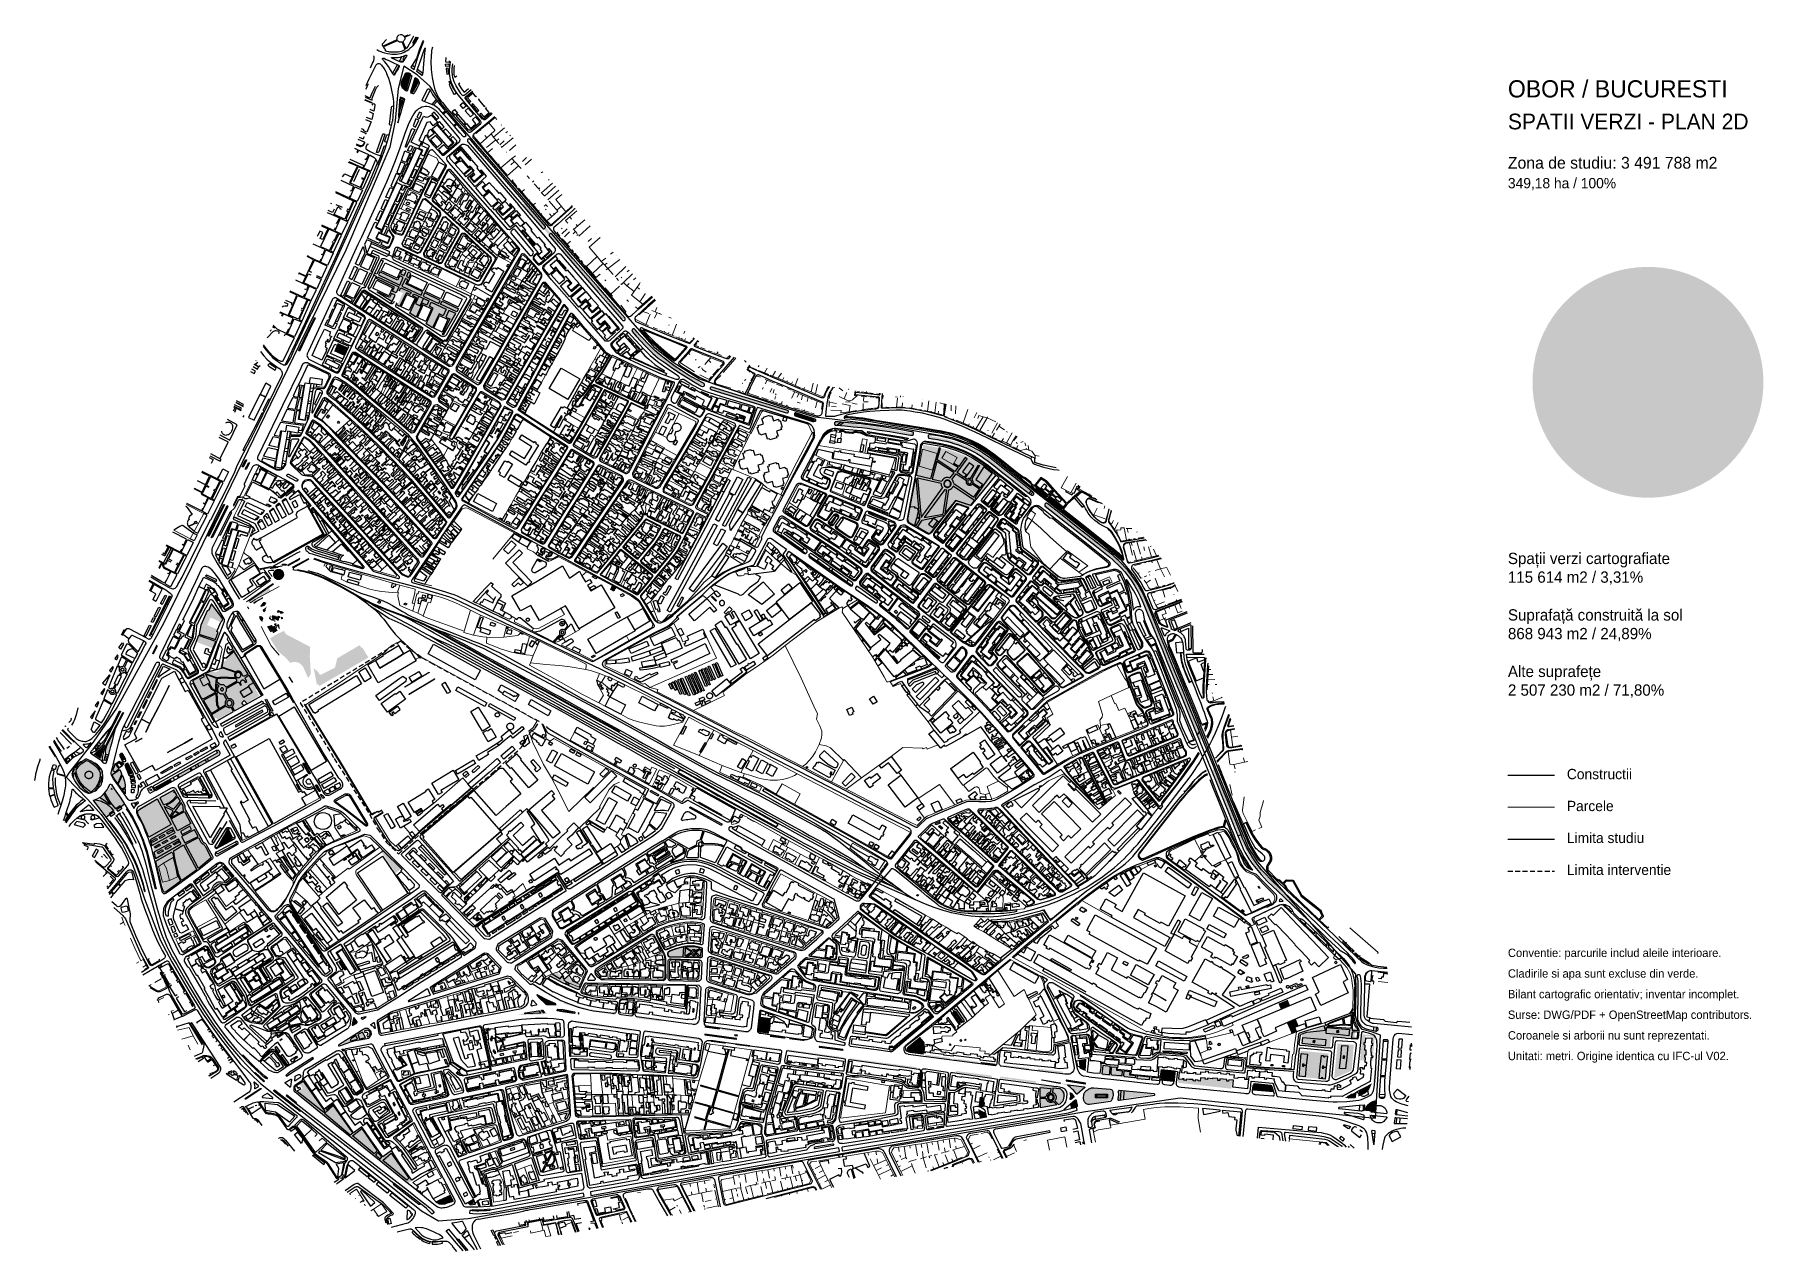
# Model space of a CAD drawing. Header units: metres. Extents: x -1319 to 2200, y -1209 to 1268.
import ezdxf

# ---------------------------------------------------------------- set-up
doc = ezdxf.new("R2010")
doc.units = ezdxf.units.M
doc.linetypes.add('DASHED', pattern=[15, 10, -5])
for name, color, linetype, lineweight, true_color in [('CALE_FERATA', 7, 'Continuous', 25, 0xa7b2b0), ('CLADIRI_CONTUR', 7, 'Continuous', 25, 0x4b5962), ('DIAGRAMA_CONSTRUIT', 7, 'Continuous', 25, 0x4b5962), ('DIAGRAMA_REST', 7, 'Continuous', 25, 0xe2ded4), ('LEGENDA_TEXT', 7, 'Continuous', 25, 0x354c40), ('LIMITA_INTERVENTIE', 7, 'DASHED', 25, 0xb65143), ('LIMITA_STUDIU', 7, 'Continuous', 25, 0x354c40), ('PARCELE_CONTUR', 7, 'Continuous', 13, 0xb58c63), ('PAVAJ', 7, 'Continuous', 25, 0xd1d6d2), ('STRAZI', 7, 'Continuous', 25, 0xc4cccb), ('VERDE_PLIN', 7, 'Continuous', 25, 0x286847)]:
    doc.layers.add(name, color=color, linetype=linetype, lineweight=lineweight, true_color=true_color)

msp = doc.modelspace()

# ---------------------------------------------------------------- texts
at = {"layer": 'LEGENDA_TEXT'}
for s, height, p in [('OBOR / BUCURESTI', 35, (1680, 1140)), ('SPATII VERZI - PLAN 2D', 32, (1680, 1075)), ('Zona de studiu: 3 491 788 m2', 24, (1680, 995)), ('349,18 ha / 100%', 21, (1680, 955)), ('Spații verzi cartografiate', 23, (1680, 190)), ('115 614 m2 / 3,31%', 23, (1680, 152)), ('Suprafață construită la sol', 23, (1680, 75)), ('868 943 m2 / 24,89%', 23, (1680, 37)), ('Alte suprafețe', 23, (1680, -40)), ('2 507 230 m2 / 71,80%', 23, (1680, -78)), ('Constructii', 21, (1800, -248)), ('Parcele', 21, (1800, -313)), ('Limita studiu', 21, (1800, -378)), ('Limita interventie', 21, (1800, -443)), ('Conventie: parcurile includ aleile interioare.', 17, (1680, -610)), ('Cladirile si apa sunt excluse din verde.', 17, (1680, -652)), ('Bilant cartografic orientativ; inventar incomplet.', 17, (1680, -694)), ('Surse: DWG/PDF + OpenStreetMap contributors.', 17, (1680, -736)), ('Coroanele si arborii nu sunt reprezentati.', 17, (1680, -778)), ('Unitati: metri. Origine identica cu IFC-ul V02.', 17, (1680, -820))]:
    msp.add_text(s, height=height, dxfattribs=at).set_placement(p)

# ---------------------------------------------------------------- hatches: boundary and pattern name
at = {"layer": 'DIAGRAMA_CONSTRUIT'}
h = msp.add_hatch(color=256, dxfattribs=at)
h.dxf.hatch_style = 1
edge = h.paths.add_edge_path()
edge.add_line((1965, 560), (2013.5, 789.9))
edge.add_arc((1965, 560), 235, 78.0803, 348.493, ccw=False)
edge.add_line((2195.3, 513.1), (1965, 560))
at = {"layer": 'DIAGRAMA_REST'}
h = msp.add_hatch(color=256, dxfattribs=at)
h.dxf.hatch_style = 1
edge = h.paths.add_edge_path()
edge.add_line((1965, 560), (2195.3, 513.1))
edge.add_arc((1965, 560), 235, 348.493, 90, ccw=False)
edge.add_line((1965, 795), (1965, 560))
at = {"layer": 'VERDE_PLIN'}
h = msp.add_hatch(color=256, dxfattribs=at)
h.dxf.hatch_style = 1
h.paths.add_polyline_path([(-573.8, 1170.2), (-573.3, 1165.6), (-571.2, 1161.2), (-567.7, 1157.4), (-561.4, 1154.2), (-552, 1188.2), (-557.2, 1191.2), (-559.8, 1191.3), (-562.3, 1191.1), (-565, 1190.1), (-572.8, 1174.1), (-573.8, 1170.2)])
h = msp.add_hatch(color=256, dxfattribs=at)
h.dxf.hatch_style = 1
h.paths.add_polyline_path([(-546, 1180.2), (-555.1, 1150.5), (-551, 1149.2), (-549.1, 1149.4), (-547.9, 1150.2), (-537.4, 1168.9), (-537.5, 1171.2), (-538.6, 1173.7), (-540.3, 1176.2), (-542.2, 1178.1), (-546, 1180.2)])
h = msp.add_hatch(color=256, dxfattribs=at)
h.dxf.hatch_style = 1
h.paths.add_polyline_path([(-579.6, 1097.3), (-567.6, 1133.9), (-576.8, 1137.2), (-579.6, 1097.3)])
h = msp.add_hatch(color=256, dxfattribs=at)
h.dxf.hatch_style = 1
h.paths.add_polyline_path([(-250.9, 843.1), (-251.1, 845.2), (-320.9, 922.3), (-322.9, 923), (-324.7, 922.1), (-324.9, 919.6), (-255.5, 841.7), (-252.7, 841.5), (-250.9, 843.1)])
h = msp.add_hatch(color=256, dxfattribs=at)
h.dxf.hatch_style = 1
h.paths.add_polyline_path([(-122.8, 689.2), (-119.5, 688.8), (-117.3, 690.7), (-117.8, 693.7), (-239.2, 832.4), (-241.3, 833.6), (-244, 832.9), (-245.1, 830.8), (-244.6, 828.4), (-122.8, 689.2)])
h = msp.add_hatch(color=256, dxfattribs=at)
h.dxf.hatch_style = 1
h.paths.add_polyline_path([(-598.6, 729.1), (-590.9, 725.2), (-580.4, 747.2), (-568.9, 741.4), (-581.3, 717), (-576.2, 714), (-563.8, 737.7), (-562.1, 736.8), (-561, 739.1), (-544.5, 731.5), (-545.9, 728.4), (-543.6, 727.2), (-558.2, 699.2), (-542, 690.7), (-527.4, 718.7), (-507.2, 708.2), (-521.8, 680.2), (-509.1, 669.3), (-494.5, 697.4), (-469.3, 684.5), (-454.3, 711), (-561.2, 761.8), (-553.1, 778.7), (-571.3, 787.1), (-580.2, 768.1), (-615.5, 784.6), (-622.9, 768.6), (-587.6, 752.1), (-598.6, 729.1)])
h = msp.add_hatch(color=256, dxfattribs=at)
h.dxf.hatch_style = 1
edge = h.paths.add_edge_path()
edge.add_line((1965, 560), (1965, 795))
edge.add_arc((1965, 560), 235, 90, 78.0803, ccw=False)
edge.add_line((2013.5, 789.9), (1965, 560))
h = msp.add_hatch(color=256, dxfattribs=at)
h.dxf.hatch_style = 1
h.paths.add_polyline_path([(44.2, 557.1), (41.8, 559.7), (29.7, 566.1), (12.4, 575.9), (-11.7, 591.5), (-36.1, 609.3), (-55, 624.6), (-68.6, 636.4), (-97, 669.7), (-100.6, 669.9), (-103, 667.8), (-102.8, 665.2), (-76.7, 635.8), (-58, 618.4), (-29.9, 596.2), (-5.7, 579.2), (10.1, 570.1), (25.9, 561.3), (39.3, 554.1), (42.5, 554.3), (44.2, 557.1)])
h = msp.add_hatch(color=256, dxfattribs=at)
h.dxf.hatch_style = 1
h.paths.add_polyline_path([(-689.4, 614.4), (-681.9, 631.1), (-701.7, 640), (-705.2, 632.4), (-709.3, 623.3), (-701, 619.6), (-689.4, 614.4)])
h = msp.add_hatch(color=256, dxfattribs=at)
h.dxf.hatch_style = 1
h.paths.add_polyline_path([(70, 546.3), (60.9, 550.2), (57.7, 549.4), (56.3, 546.6), (57.3, 544.3), (64.7, 541.2), (72.6, 538.3), (212.3, 495.8), (215, 496.8), (215.9, 499.9), (214.2, 502), (77.1, 543.8), (70, 546.3)])
h = msp.add_hatch(color=256, dxfattribs=at)
h.dxf.hatch_style = 1
h.paths.add_polyline_path([(268.4, 479.3), (269.3, 482.2), (268, 484.8), (230.7, 497.2), (227.8, 496.2), (226.7, 493), (227.8, 490.7), (266, 478.4), (268.4, 479.3)])
h = msp.add_hatch(color=256, dxfattribs=at)
h.dxf.hatch_style = 1
h.paths.add_polyline_path([(360.5, 468.1), (383.2, 465.2), (467.1, 450.3), (470, 451.3), (470.6, 453.9), (469.2, 456.3), (389.2, 470.5), (366.1, 473.7), (311.6, 479.7), (308.9, 478.1), (308.6, 474.9), (310.7, 472.9), (360.5, 468.1)])
h = msp.add_hatch(color=256, dxfattribs=at)
h.dxf.hatch_style = 1
h.paths.add_polyline_path([(551.4, 317.4), (584.8, 305.6), (615.8, 348.3), (633.2, 372.4), (613.6, 388), (607.6, 392.7), (577.7, 409.5), (543.5, 422.4), (490.1, 432.8), (458.6, 274.9), (475.1, 265.4), (502, 249.8), (551.4, 317.4)])
h = msp.add_hatch(color=256, dxfattribs=at)
h.dxf.hatch_style = 1
h.paths.add_polyline_path([(502.3, 450.7), (499.9, 449.3), (499.4, 446.2), (501.2, 444.1), (526, 440.1), (544.6, 435.9), (563.4, 429.9), (582, 422.5), (600.7, 412.9), (620.3, 399.8), (710.6, 328.7), (713.5, 328.6), (715.3, 330.1), (715, 333), (617.7, 409.6), (598, 421.4), (580, 430), (562.4, 436.8), (538.8, 443.8), (520.3, 447.7), (502.3, 450.7)])
h = msp.add_hatch(color=256, dxfattribs=at)
h.dxf.hatch_style = 1
h.paths.add_polyline_path([(873, 200.2), (897.8, 174.9), (909.2, 161.3), (918.6, 147.3), (929.6, 127.6), (940.7, 103.5), (949, 82.8), (1053.3, -170.4), (1056.7, -164.1), (955.3, 83.8), (947.2, 104.2), (936.1, 128.7), (929.6, 142.6), (918.3, 160.8), (906.7, 175.6), (893.5, 189.7), (883.2, 200), (870.1, 210.9), (741.4, 311.6), (738.1, 311.5), (736.3, 309.5), (736.7, 306.4), (853.7, 216), (873, 200.2)])
h = msp.add_hatch(color=256, dxfattribs=at)
h.dxf.hatch_style = 1
h.paths.add_polyline_path([(-831.1, 161.5), (-829, 159.6), (-827.1, 158.5), (-825.1, 157.8), (-822.2, 157.4), (-818.3, 158.1), (-815.3, 159.8), (-813.4, 161.6), (-812, 163.9), (-811.2, 165.7), (-810.9, 167.4), (-810.8, 169), (-811.1, 171.5), (-811.7, 173.4), (-812.6, 175.1), (-813.7, 176.5), (-815.1, 177.8), (-818.4, 179.7), (-822, 180.3), (-825.8, 179.8), (-829.1, 178.1), (-831.7, 175.4), (-833.3, 172.1), (-833.8, 168.4), (-833.5, 166.5), (-831.1, 161.5)])
h = msp.add_hatch(color=256, dxfattribs=at)
h.dxf.hatch_style = 1
h.paths.add_polyline_path([(-843.4, 143.1), (-885.1, 114.4), (-882.6, 110.4), (-875, 116.8), (-857.9, 125), (-838, 135.4), (-843.4, 143.1)])
h = msp.add_hatch(color=256, dxfattribs=at)
h.dxf.hatch_style = 1
h.paths.add_polyline_path([(-947.9, 91.6), (-959.4, 112.2), (-979.6, 71.3), (-985.3, 43.7), (-990.3, 32.6), (-987.4, 31.3), (-981.8, 28.6), (-957.1, 18.9), (-952.2, 32.6), (-950.5, 37.1), (-946.8, 47.3), (-946.7, 56.6), (-967.8, 65.8), (-961, 81.2), (-939.9, 71.9), (-938.1, 75.4), (-937.9, 77.8), (-938.9, 82.3), (-944.2, 93.8), (-947.9, 91.6)])
h = msp.add_hatch(color=256, dxfattribs=at)
h.dxf.hatch_style = 1
h.paths.add_polyline_path([(-850.1, 105.4), (-847.1, 110.9), (-850, 112.5), (-851.2, 112.7), (-852.2, 112.7), (-853.1, 112.4), (-853.8, 111.9), (-858.7, 106.4), (-859.1, 105.5), (-859.3, 104.7), (-859.2, 104.2), (-858.7, 103.7), (-858.3, 103.2), (-858.1, 102.6), (-850.1, 105.4)])
h = msp.add_hatch(color=256, dxfattribs=at)
h.dxf.hatch_style = 1
h.paths.add_polyline_path([(-853.6, 78.6), (-853.6, 79.7), (-853.8, 80.6), (-855.1, 82.6), (-855.7, 83.2), (-856.6, 83.6), (-861.7, 84.5), (-861.7, 81.2), (-861.4, 79.9), (-861, 78.5), (-859.2, 75.9), (-858.3, 74.7), (-857.3, 73.5), (-855.6, 72.1), (-853.6, 78.6)])
h = msp.add_hatch(color=256, dxfattribs=at)
h.dxf.hatch_style = 1
h.paths.add_polyline_path([(-848, 99.9), (-847.5, 100.9), (-845.8, 103.4), (-855.2, 96.6), (-853, 92.6), (-851.5, 91.9), (-848.3, 95.3), (-848.3, 97), (-848.2, 98.5), (-848, 99.9)])
h = msp.add_hatch(color=256, dxfattribs=at)
h.dxf.hatch_style = 1
h.paths.add_polyline_path([(-837.6, 78.6), (-838.3, 79.8), (-838.8, 81.2), (-838.8, 82.5), (-838.6, 83.6), (-837.7, 85.7), (-839.7, 84.1), (-840.2, 83.6), (-842.2, 78.9), (-835.8, 74.6), (-833.8, 75.3), (-830.1, 72.7), (-827.9, 73.5), (-830.8, 75.6), (-831.8, 76.8), (-832.4, 77.9), (-830.5, 76.4), (-828.2, 77.3), (-824.7, 74.5), (-821.2, 75.7), (-821.8, 79.5), (-818.6, 80.7), (-820, 84.4), (-824.1, 84.7), (-823.6, 83.2), (-828, 83.5), (-828.3, 85), (-835.7, 85.5), (-836.5, 83), (-836.5, 82.1), (-836.2, 81.3), (-835.7, 80.4), (-835.1, 80), (-836.3, 77.3), (-836.6, 77.5), (-837.6, 78.6)])
h = msp.add_hatch(color=256, dxfattribs=at)
h.dxf.hatch_style = 1
h.paths.add_polyline_path([(-815.2, 88.7), (-814.2, 89.1), (-810.9, 91.2), (-817.3, 94.9), (-817.9, 93.9), (-823.4, 96.9), (-825.7, 93.1), (-825.6, 91.5), (-823.6, 90.9), (-822.6, 90.7), (-821.2, 90.8), (-820.2, 91.2), (-819.3, 91.8), (-819.7, 91.1), (-819.6, 89.5), (-817.6, 88.9), (-816.6, 88.7), (-815.2, 88.7)])
h = msp.add_hatch(color=256, dxfattribs=at)
h.dxf.hatch_style = 1
h.paths.add_polyline_path([(-812.8, 78.6), (-814.1, 82.4), (-818.2, 82.7), (-816.7, 77.2), (-812.8, 78.6)])
h = msp.add_hatch(color=256, dxfattribs=at)
h.dxf.hatch_style = 1
h.paths.add_polyline_path([(-845.9, 62.9), (-838.7, 51), (-835.5, 53), (-833.2, 49.2), (-829.2, 51.6), (-824.3, 54.5), (-830.1, 64.1), (-833.9, 63), (-835.8, 65.9), (-845.9, 62.9)])
h = msp.add_hatch(color=256, dxfattribs=at)
h.dxf.hatch_style = 1
h.paths.add_polyline_path([(-827.6, 46.2), (-839.6, 38.6), (-823.5, 12.7), (-817.8, 7.5), (-809.1, 0.5), (-805.9, -2.7), (-801.9, -7.3), (-799.1, -11.1), (-792.3, -9.4), (-786.5, -9.5), (-780.9, -11.2), (-776.1, -14.8), (-772.4, -18.9), (-762.2, -42), (-756.8, -34.5), (-757.8, -12.3), (-758.8, 2.2), (-757.9, 21.4), (-786.8, 36.5), (-807.1, 47), (-811.4, 54), (-827.6, 46.2)])
h = msp.add_hatch(color=256, dxfattribs=at)
h.dxf.hatch_style = 1
h.paths.add_polyline_path([(-827.1, 69.7), (-832.1, 68.2), (-826.1, 58.7), (-825.3, 59.2), (-827.1, 69.7)])
h = msp.add_hatch(color=256, dxfattribs=at)
h.dxf.hatch_style = 1
h.paths.add_polyline_path([(-819.8, 57.2), (-821.3, 67.8), (-826.4, 66.3), (-820.6, 56.7), (-819.8, 57.2)])
h = msp.add_hatch(color=256, dxfattribs=at)
h.dxf.hatch_style = 1
h.paths.add_polyline_path([(-897.4, -92.2), (-892.4, -87.6), (-887.6, -93.1), (-861.5, -78.2), (-869.1, -64.9), (-864.8, -62.4), (-889.6, -19.1), (-891.7, -20.4), (-911.9, 17.2), (-919.1, 11.6), (-914, 14.8), (-913.2, 13.5), (-921.4, 5.8), (-920.9, 4.7), (-931.9, -8.1), (-937.2, -6.9), (-944.6, -27.2), (-950.1, -30.4), (-961.5, -26.7), (-970.9, -32), (-974, -33.7), (-998.1, -47.4), (-959.5, -115), (-953.8, -125), (-949.6, -122.6), (-947.1, -127), (-900.9, -100.7), (-894.2, -96.9), (-897.4, -92.2)])
h.paths.add_polyline_path([(-883.3, -59.4), (-875.8, -71.8), (-892.7, -82), (-900.2, -69.6), (-883.3, -59.4)], flags=0)
h = msp.add_hatch(color=256, dxfattribs=at)
h.dxf.hatch_style = 1
h.paths.add_polyline_path([(-741.3, -30.9), (-746.7, -24), (-746.1, -27.3), (-751.1, -21), (-744.2, -55.7), (-741.2, -53.9), (-740.2, -58.8), (-727.6, -51.5), (-715, -44.2), (-702.4, -36.9), (-689.8, -29.6), (-677.2, -22.2), (-664.6, -14.9), (-652, -7.6), (-639.4, -0.3), (-645.8, 10.1), (-652.1, 20.5), (-653.9, 19.5), (-657.2, 24.9), (-702.6, -1.7), (-707.6, -21.2), (-735, -34.6), (-736.8, -35.4), (-737.9, -35.4), (-741.3, -30.9)])
h = msp.add_hatch(color=256, dxfattribs=at)
h.dxf.hatch_style = 1
h.paths.add_polyline_path([(-1191.1, -173), (-1188.2, -175), (-1178.7, -160.9), (-1169.4, -146), (-1180.8, -159.6), (-1191.1, -173)])
h = msp.add_hatch(color=256, dxfattribs=at)
h.dxf.hatch_style = 1
h.paths.add_polyline_path([(-1168.3, -170.1), (-1174.1, -184.4), (-1174.9, -193.8), (-1169, -195.1), (-1168.2, -195.5), (-1164.5, -176.7), (-1156.8, -147.9), (-1168.3, -170.1)])
h = msp.add_hatch(color=256, dxfattribs=at)
h.dxf.hatch_style = 1
h.paths.add_polyline_path([(-1234.5, -254.4), (-1224.4, -266.1), (-1215.7, -272.5), (-1208.7, -275.9), (-1204, -272), (-1196.3, -271.2), (-1182, -255.7), (-1181.8, -249.7), (-1181.3, -229.8), (-1186.7, -222.8), (-1191.8, -216.8), (-1200.6, -212.2), (-1209.2, -207.8), (-1214.5, -207.6), (-1221.6, -213), (-1226.2, -216.9), (-1233.8, -226), (-1237.6, -233.1), (-1240.6, -242.1), (-1234.5, -254.4)])
h = msp.add_hatch(color=256, dxfattribs=at)
h.dxf.hatch_style = 1
h.paths.add_polyline_path([(-1179.9, -181.1), (-1192.5, -192), (-1199, -197.1), (-1184.4, -207.2), (-1183.8, -201.7), (-1182.3, -192.2), (-1179.9, -181.1)])
h = msp.add_hatch(color=256, dxfattribs=at)
h.dxf.hatch_style = 1
h.paths.add_polyline_path([(-1140.4, -194.2), (-1147, -198), (-1139.6, -210.8), (-1133, -207.1), (-1140.4, -194.2)])
h = msp.add_hatch(color=256, dxfattribs=at)
h.dxf.hatch_style = 1
h.paths.add_polyline_path([(-944.4, -190.1), (-947.3, -189.1), (-950.3, -189.3), (-947.3, -194.7), (-1030.5, -241.2), (-1028.3, -245.3), (-943.6, -197.7), (-942.3, -195.3), (-942.5, -192.9), (-944.4, -190.1)])
h = msp.add_hatch(color=256, dxfattribs=at)
h.dxf.hatch_style = 1
h.paths.add_polyline_path([(-1137.7, -248), (-1142.2, -235.4), (-1146.3, -227.4), (-1157.4, -211.9), (-1162.5, -232.2), (-1162, -237.9), (-1159.8, -243.2), (-1134.9, -278.5), (-1135, -261.9), (-1137.7, -248)])
h = msp.add_hatch(color=256, dxfattribs=at)
h.dxf.hatch_style = 1
h.paths.add_polyline_path([(-1118.7, -236.4), (-1128.8, -213.6), (-1135.7, -216.6), (-1126.6, -239.6), (-1118.7, -236.4)])
h = msp.add_hatch(color=256, dxfattribs=at)
h.dxf.hatch_style = 1
h.paths.add_polyline_path([(-1117.7, -239.4), (-1125.5, -241.8), (-1124, -246.6), (-1116.2, -244.2), (-1117.7, -239.4)])
h = msp.add_hatch(color=256, dxfattribs=at)
h.dxf.hatch_style = 1
h.paths.add_polyline_path([(1109.9, -308.2), (1136.4, -371.3), (1154.3, -406.9), (1166.4, -425.5), (1193.2, -456), (1243.8, -505.6), (1278.4, -539.5), (1229.9, -484.1), (1210.1, -464.1), (1197.2, -451.7), (1172.1, -422), (1159.6, -403.1), (1142.2, -368.9), (1115.1, -305.2), (1082.3, -225.2), (1077.6, -232.4), (1109.9, -308.2)])
h = msp.add_hatch(color=256, dxfattribs=at)
h.dxf.hatch_style = 1
h.paths.add_polyline_path([(-1165.8, -320.2), (-1158.2, -314.5), (-1158, -314.9), (-1151.6, -309.9), (-1151.7, -309.9), (-1146.1, -305.7), (-1136, -297.8), (-1162, -260.1), (-1177.4, -280.4), (-1187.5, -288.7), (-1200.1, -293.6), (-1173.2, -326.7), (-1165.4, -320.7), (-1165.8, -320.2)])
h = msp.add_hatch(color=256, dxfattribs=at)
h.dxf.hatch_style = 1
h.paths.add_polyline_path([(-1122.4, -254.4), (-1114.3, -253.3), (-1115, -248.3), (-1123.1, -249.5), (-1122.4, -254.4)])
h = msp.add_hatch(color=256, dxfattribs=at)
h.dxf.hatch_style = 1
h.paths.add_polyline_path([(-1108.9, -314), (-1108.5, -316.2), (-1085.1, -365.2), (-1077.7, -386.4), (-1056.1, -474.1), (-1051.9, -477.2), (-957.8, -408.9), (-1034.3, -267.3), (-1105.6, -306.6), (-1107, -307.9), (-1108, -309.4), (-1108.7, -311.6), (-1108.9, -314)])
h.paths.add_polyline_path([(-1034.3, -275.2), (-1034.4, -275.2), (-1034.5, -275.2), (-1034.6, -275.2), (-1034.7, -275.1), (-1034.8, -275.1), (-1034.9, -275), (-1035, -275), (-1035, -274.9), (-1035.1, -274.8), (-1035.1, -274.8), (-1035.2, -274.7), (-1035.2, -274.6), (-1035.2, -274.5), (-1035.3, -274.4), (-1035.3, -274.3), (-1035.3, -274.2), (-1035.2, -274.1), (-1035.2, -274), (-1035.2, -273.9), (-1035.1, -273.8), (-1035.1, -273.7), (-1035, -273.7), (-1035, -273.6), (-1034.9, -273.5), (-1034.8, -273.5), (-1034.7, -273.4), (-1034.6, -273.4), (-1034.5, -273.4), (-1034.4, -273.4), (-1034.3, -273.4), (-1034.2, -273.4), (-1034.1, -273.4), (-1034, -273.4), (-1034, -273.4), (-1033.9, -273.5), (-1033.8, -273.5), (-1033.7, -273.6), (-1033.6, -273.7), (-1033.6, -273.7), (-1033.5, -273.8), (-1033.5, -273.9), (-1033.4, -274), (-1033.4, -274.1), (-1033.4, -274.2), (-1033.4, -274.3), (-1033.4, -274.4), (-1033.4, -274.5), (-1033.4, -274.6), (-1033.5, -274.7), (-1033.5, -274.8), (-1033.6, -274.8), (-1033.6, -274.9), (-1033.7, -275), (-1033.8, -275), (-1033.9, -275.1), (-1034, -275.1), (-1034, -275.2), (-1034.1, -275.2), (-1034.2, -275.2), (-1034.3, -275.2)], flags=0)
h.paths.add_polyline_path([(-1057.7, -394.2), (-1066.9, -399.2), (-1068.2, -396.9), (-1059, -391.9), (-1057.7, -394.2)], flags=0)
h.paths.add_polyline_path([(-1041.8, -385.5), (-1051, -390.5), (-1052.2, -388.2), (-1043.1, -383.2), (-1041.8, -385.5)], flags=0)
h.paths.add_polyline_path([(-1025.9, -376.8), (-1035.1, -381.8), (-1036.3, -379.5), (-1027.2, -374.5), (-1025.9, -376.8)], flags=0)
h.paths.add_polyline_path([(-1070.1, -371.3), (-1079.2, -376.3), (-1080.5, -374), (-1071.3, -369), (-1070.1, -371.3)], flags=0)
h.paths.add_polyline_path([(-1054.2, -362.8), (-1063.4, -367.8), (-1064.7, -365.5), (-1055.5, -360.5), (-1054.2, -362.8)], flags=0)
h.paths.add_polyline_path([(-1038.2, -354.1), (-1047.4, -359.1), (-1048.7, -356.7), (-1039.5, -351.7), (-1038.2, -354.1)], flags=0)
h.paths.add_polyline_path([(-1014.1, -352.5), (-1012.8, -354.9), (-1017.7, -357.5), (-1019, -355.1), (-1014.1, -352.5)], flags=0)
h.paths.add_polyline_path([(-1009, -352.7), (-1011.4, -354), (-1012.7, -351.7), (-1010.3, -350.4), (-1009, -352.7)], flags=0)
h.paths.add_polyline_path([(-1002.6, -349.2), (-1007.4, -351.8), (-1008.7, -349.4), (-1003.9, -346.8), (-1002.6, -349.2)], flags=0)
h = msp.add_hatch(color=256, dxfattribs=at)
h.dxf.hatch_style = 1
h.paths.add_polyline_path([(-1042.8, -247.7), (-1073.7, -264.4), (-1071.2, -269.1), (-1040.2, -252.4), (-1042.8, -247.7)])
h = msp.add_hatch(color=256, dxfattribs=at)
h.dxf.hatch_style = 1
h.paths.add_polyline_path([(-942.4, -382.1), (-914.8, -367), (-926.1, -346.6), (-942.4, -382.1)])
h = msp.add_hatch(color=256, dxfattribs=at)
h.dxf.hatch_style = 1
h.paths.add_polyline_path([(-584.5, -439.5), (-569.9, -428.2), (-607.4, -389.2), (-614.2, -393.5), (-584.5, -439.5)])
h = msp.add_hatch(color=256, dxfattribs=at)
h.dxf.hatch_style = 1
h.paths.add_polyline_path([(-30.1, -608.3), (35.4, -609.8), (35.5, -593.3), (31.1, -593.3), (27.7, -588.1), (20.6, -587.6), (4.2, -588.4), (-7.2, -590.7), (-24.7, -596.2), (-32.7, -601.3), (-30.1, -608.3)])
h = msp.add_hatch(color=256, dxfattribs=at)
h.dxf.hatch_style = 1
h.paths.add_polyline_path([(-254.4, -641.7), (-274, -649.4), (-243.3, -663.5), (-212.9, -677), (-209.7, -671.5), (-207.3, -666.3), (-226.1, -657.7), (-232, -650.1), (-240.3, -656.7), (-254.4, -641.7)])
h.paths.add_polyline_path([(-237.7, -664.1), (-235.9, -660.6), (-231.9, -662.7), (-233.7, -666.2), (-237.7, -664.1)], flags=0)
h = msp.add_hatch(color=256, dxfattribs=at)
h.dxf.hatch_style = 1
h.paths.add_polyline_path([(-276.2, -707.8), (-257.4, -708.3), (-256.9, -708.1), (-256.6, -707.7), (-256.6, -707.1), (-256.7, -706.6), (-257, -706.3), (-294.5, -688.2), (-295, -688.4), (-295.3, -688.8), (-295.2, -689.3), (-277.4, -707.3), (-276.8, -707.7), (-276.2, -707.8)])
h = msp.add_hatch(color=256, dxfattribs=at)
h.dxf.hatch_style = 1
h.paths.add_polyline_path([(-290.9, -676.7), (-269.6, -688.8), (-246.2, -702.1), (-244.6, -699.1), (-289.3, -673.8), (-290.9, -676.7)])
h = msp.add_hatch(color=256, dxfattribs=at)
h.dxf.hatch_style = 1
h.paths.add_polyline_path([(-240.9, -701.5), (-241.8, -704.7), (-192.4, -718.9), (-191.5, -715.7), (-240.9, -701.5)])
h = msp.add_hatch(color=256, dxfattribs=at)
h.dxf.hatch_style = 1
h.paths.add_polyline_path([(1217.8, -716.5), (1234, -709.6), (1236.5, -708.6), (1231.8, -697.2), (1212.8, -705.1), (1217.8, -716.5)])
h = msp.add_hatch(color=256, dxfattribs=at)
h.dxf.hatch_style = 1
h.paths.add_polyline_path([(-662, -741.2), (-669.1, -732.1), (-670.8, -746.6), (-662, -741.2)])
h = msp.add_hatch(color=256, dxfattribs=at)
h.dxf.hatch_style = 1
h.paths.add_polyline_path([(-275.7, -725.8), (-275.7, -725.4), (-287.3, -717.4), (-287.5, -717.4), (-287.9, -717.4), (-332.6, -727.3), (-332.7, -727.6), (-332.6, -728), (-332.3, -728.2), (-276, -726.1), (-275.7, -725.8)])
h = msp.add_hatch(color=256, dxfattribs=at)
h.dxf.hatch_style = 1
h.paths.add_polyline_path([(-222, -725), (-221.6, -724.3), (-221.5, -723.5), (-221.8, -722.7), (-222.5, -722.2), (-243.3, -718.4), (-256.3, -717.6), (-256.9, -717.9), (-257.2, -718.6), (-257.1, -719.3), (-256.5, -719.8), (-248.6, -721.7), (-222.8, -725.4), (-222, -725)])
h = msp.add_hatch(color=256, dxfattribs=at)
h.dxf.hatch_style = 1
h.paths.add_polyline_path([(-187.9, -719.8), (-137.1, -727.9), (-136.6, -724.6), (-187.4, -716.5), (-187.9, -719.8)])
h = msp.add_hatch(color=256, dxfattribs=at)
h.dxf.hatch_style = 1
h.paths.add_polyline_path([(-43.2, -737.8), (-94.1, -731), (-94.6, -734.4), (-43.6, -741.1), (-43.2, -737.8)])
h = msp.add_hatch(color=256, dxfattribs=at)
h.dxf.hatch_style = 1
h.paths.add_polyline_path([(155.9, -731.3), (151.4, -762.7), (175.5, -766.1), (180, -734.7), (155.9, -731.3)])
h = msp.add_hatch(color=256, dxfattribs=at)
h.dxf.hatch_style = 1
h.paths.add_polyline_path([(1249.6, -762.5), (1246.1, -753), (1254, -750.1), (1248.1, -736.1), (1230, -744), (1239.8, -766.1), (1258, -759.8), (1257.9, -759.5), (1249.6, -762.5)])
h = msp.add_hatch(color=256, dxfattribs=at)
h.dxf.hatch_style = 1
h.paths.add_polyline_path([(-692.2, -786.8), (-645.2, -778.9), (-653, -761.4), (-692.2, -786.8)])
h = msp.add_hatch(color=256, dxfattribs=at)
h.dxf.hatch_style = 1
h.paths.add_polyline_path([(-218.7, -740.4), (-219.2, -743.9), (-104.5, -760.1), (-104, -756.6), (-218.7, -740.4)])
h = msp.add_hatch(color=256, dxfattribs=at)
h.dxf.hatch_style = 1
h.paths.add_polyline_path([(38.4, -775.9), (-76.2, -759.7), (-76.7, -763.2), (37.9, -779.4), (38.4, -775.9)])
h = msp.add_hatch(color=256, dxfattribs=at)
h.dxf.hatch_style = 1
h.paths.add_polyline_path([(45.5, -750.5), (45.1, -753.7), (75.8, -757.6), (76.2, -754.4), (45.5, -750.5)])
h = msp.add_hatch(color=256, dxfattribs=at)
h.dxf.hatch_style = 1
h.paths.add_polyline_path([(79.5, -754.8), (79, -758.1), (130, -764.8), (130.5, -761.5), (79.5, -754.8)])
h = msp.add_hatch(color=256, dxfattribs=at)
h.dxf.hatch_style = 1
h.paths.add_polyline_path([(209.2, -773.2), (178.5, -769.3), (178, -772.5), (208.8, -776.4), (209.2, -773.2)])
h = msp.add_hatch(color=256, dxfattribs=at)
h.dxf.hatch_style = 1
h.paths.add_polyline_path([(248.3, -777.9), (217.5, -774), (217.1, -777.2), (247.9, -781.1), (248.3, -777.9)])
h = msp.add_hatch(color=256, dxfattribs=at)
h.dxf.hatch_style = 1
h.paths.add_polyline_path([(459, -792.1), (456.3, -795.3), (455.4, -799.4), (457.3, -802.9), (460.2, -804.8), (490.5, -808.6), (492.7, -783.7), (483.2, -772.4), (459, -792.1)])
h.paths.add_polyline_path([(459.6, -793.4), (464.7, -796.7), (462.2, -800.5), (457.2, -797.2), (459.6, -793.4)], flags=0)
h = msp.add_hatch(color=256, dxfattribs=at)
h.dxf.hatch_style = 1
h.paths.add_polyline_path([(1320.4, -772.9), (1367.6, -776.9), (1369.1, -755.5), (1358.8, -754.6), (1308.2, -750.9), (1261.7, -766.7), (1258.9, -790.8), (1317.5, -796.8), (1320.4, -772.9)])
h.paths.add_polyline_path([(1286.1, -775.9), (1309.4, -778.2), (1308.1, -790.9), (1284.9, -788.7), (1261.2, -786.4), (1262.5, -773.7), (1286.1, -775.9)], flags=0)
h.paths.add_polyline_path([(1311, -753.2), (1334.2, -755.5), (1357.8, -757.8), (1356.5, -770.3), (1333, -768), (1309.8, -765.7), (1311, -753.2)], flags=0)
h = msp.add_hatch(color=256, dxfattribs=at)
h.dxf.hatch_style = 1
h.paths.add_polyline_path([(1331.2, -763.1), (1333.5, -763.2), (1335.7, -763.5), (1336, -760.2), (1333.8, -760), (1331.6, -759.8), (1331.2, -763.1)])
h = msp.add_hatch(color=256, dxfattribs=at)
h.dxf.hatch_style = 1
h.paths.add_polyline_path([(1387.4, -796.5), (1388.1, -789.1), (1387.1, -789), (1387.4, -784.2), (1388.5, -784.2), (1389.7, -770.9), (1403.5, -772.1), (1403, -776.9), (1402.5, -785.5), (1404.3, -785.6), (1403.9, -790.5), (1401.8, -790.4), (1401.3, -796.1), (1401.3, -796.6), (1401.2, -797.2), (1404, -797.5), (1402.8, -811.3), (1405, -811.5), (1404.6, -815.5), (1402.4, -815.3), (1402.1, -819.4), (1400.9, -819.3), (1400.8, -821.4), (1400.7, -822), (1404.4, -822.3), (1409.1, -769.6), (1383.9, -767.4), (1379.2, -820.1), (1388.5, -820.9), (1389.1, -814.3), (1388.5, -814.2), (1388.8, -809.1), (1389.6, -809.1), (1390.4, -799.9), (1388.7, -799.8), (1388.9, -796.6), (1387.4, -796.5)])
h = msp.add_hatch(color=256, dxfattribs=at)
h.dxf.hatch_style = 1
h.paths.add_polyline_path([(57.3, -779.3), (56.9, -782.5), (87.6, -786.4), (88, -783.2), (57.3, -779.3)])
h = msp.add_hatch(color=256, dxfattribs=at)
h.dxf.hatch_style = 1
h.paths.add_polyline_path([(107.5, -785.7), (107.1, -788.9), (137.9, -792.8), (138.3, -789.6), (107.5, -785.7)])
h = msp.add_hatch(color=256, dxfattribs=at)
h.dxf.hatch_style = 1
h.paths.add_polyline_path([(200.4, -797.3), (149.4, -790.6), (148.9, -793.9), (199.9, -800.6), (200.4, -797.3)])
h = msp.add_hatch(color=256, dxfattribs=at)
h.dxf.hatch_style = 1
h.paths.add_polyline_path([(213.3, -798.3), (212.8, -801.8), (327.4, -818), (327.9, -814.5), (213.3, -798.3)])
h = msp.add_hatch(color=256, dxfattribs=at)
h.dxf.hatch_style = 1
h.paths.add_polyline_path([(326.3, -787.7), (275.3, -781), (274.9, -784.3), (325.9, -791), (326.3, -787.7)])
h = msp.add_hatch(color=256, dxfattribs=at)
h.dxf.hatch_style = 1
h.paths.add_polyline_path([(544.7, -815.6), (493.7, -808.9), (493.2, -812.2), (544.2, -818.9), (544.7, -815.6)])
h = msp.add_hatch(color=256, dxfattribs=at)
h.dxf.hatch_style = 1
h.paths.add_polyline_path([(1258.3, -800.9), (1253.1, -853.7), (1310, -859.2), (1315.1, -806.4), (1258.3, -800.9)])
h.paths.add_polyline_path([(1310.3, -834.9), (1307.9, -858.7), (1302.9, -858.1), (1303.2, -855.9), (1300.4, -855.6), (1300.2, -857.9), (1295.5, -857.4), (1297.9, -833.6), (1300.3, -810.4), (1304.8, -810.8), (1304.6, -813.2), (1307.6, -813.5), (1307.8, -811.1), (1312.7, -811.6), (1310.3, -834.8), (1305.4, -834.3), (1305.6, -832.3), (1302.7, -832), (1302.5, -834.1), (1302.2, -836.3), (1305.1, -836.6), (1305.4, -834.4), (1310.3, -834.9)], flags=0)
h.paths.add_polyline_path([(1271.8, -807.6), (1269.5, -830.7), (1265, -830.3), (1265.2, -828.2), (1262.1, -827.9), (1261.9, -830.1), (1261.6, -832.5), (1264.7, -832.8), (1264.9, -830.4), (1269.5, -830.9), (1267.1, -854.1), (1254.8, -852.9), (1257.1, -829.6), (1259.5, -806.4), (1271.8, -807.6)], flags=0)
h = msp.add_hatch(color=256, dxfattribs=at)
h.dxf.hatch_style = 1
h.paths.add_polyline_path([(1283.3, -780.3), (1283, -783.5), (1285.4, -783.8), (1287.2, -784), (1287.5, -780.8), (1285.7, -780.6), (1283.3, -780.3)])
h = msp.add_hatch(color=256, dxfattribs=at)
h.dxf.hatch_style = 1
h.paths.add_polyline_path([(1366.2, -788.8), (1333.1, -786.1), (1326.3, -857), (1362, -841.4), (1366.2, -788.8)])
h.paths.add_polyline_path([(1337.5, -836.8), (1339.7, -813.1), (1341.9, -789.9), (1354.1, -791), (1351.9, -814.2), (1349.6, -837.9), (1337.5, -836.8)], flags=0)
h = msp.add_hatch(color=256, dxfattribs=at)
h.dxf.hatch_style = 1
h.paths.add_polyline_path([(1414.5, -776.7), (1406.2, -864.5), (1408.1, -864.6), (1416.1, -776.9), (1414.5, -776.7)])
h = msp.add_hatch(color=256, dxfattribs=at)
h.dxf.hatch_style = 1
h.paths.add_polyline_path([(340.3, -816.3), (339.8, -819.7), (476.6, -837.8), (477, -834.5), (340.3, -816.3)])
h = msp.add_hatch(color=256, dxfattribs=at)
h.dxf.hatch_style = 1
h.paths.add_polyline_path([(603, -823.3), (552, -816.6), (551.6, -819.9), (602.6, -826.6), (603, -823.3)])
h = msp.add_hatch(color=256, dxfattribs=at)
h.dxf.hatch_style = 1
h.paths.add_polyline_path([(556.8, -842.1), (556.4, -845.5), (628.8, -855), (629.3, -851.5), (556.8, -842.1)])
h = msp.add_hatch(color=256, dxfattribs=at)
h.dxf.hatch_style = 1
h.paths.add_polyline_path([(637.4, -827.6), (606.7, -823.7), (606.3, -826.9), (637, -830.8), (637.4, -827.6)])
h = msp.add_hatch(color=256, dxfattribs=at)
h.dxf.hatch_style = 1
h.paths.add_polyline_path([(704.9, -839.4), (705.2, -836.1), (654.1, -830.3), (653.7, -833.6), (704.9, -839.4)])
h = msp.add_hatch(color=256, dxfattribs=at)
h.dxf.hatch_style = 1
h.paths.add_polyline_path([(723.3, -837.7), (722.9, -841.1), (774, -846.8), (774.4, -843.5), (723.3, -837.7)])
h = msp.add_hatch(color=256, dxfattribs=at)
h.dxf.hatch_style = 1
h.paths.add_polyline_path([(820.5, -842.2), (821.9, -817.4), (806.3, -819.5), (808.1, -837.1), (820.5, -842.2)])
h = msp.add_hatch(color=256, dxfattribs=at)
h.dxf.hatch_style = 1
h.paths.add_polyline_path([(862.4, -827.5), (855.5, -827), (853.4, -851), (966.9, -861), (967.5, -854.7), (940.7, -852.2), (911.4, -849.5), (911.7, -846.4), (913.2, -846.5), (913.3, -845.6), (910.3, -845.3), (910.6, -841.8), (912.5, -842), (912.6, -841.4), (884.3, -838.9), (884.6, -835.6), (886.3, -835.7), (886.3, -835.6), (883.1, -835.3), (883.5, -830.7), (862.4, -828.6), (862.4, -827.5)])
h = msp.add_hatch(color=256, dxfattribs=at)
h.dxf.hatch_style = 1
h.paths.add_polyline_path([(859.7, -823.8), (859.7, -823.4), (855.9, -823.1), (855.8, -824.1), (859.7, -823.8)])
h = msp.add_hatch(color=256, dxfattribs=at)
h.dxf.hatch_style = 1
h.paths.add_polyline_path([(1004.3, -841.4), (975.7, -838.4), (973.2, -861.4), (1001.8, -864.5), (1004.3, -841.4)])
h = msp.add_hatch(color=256, dxfattribs=at)
h.dxf.hatch_style = 1
h.paths.add_polyline_path([(1347.9, -811.6), (1344.7, -811.3), (1344.5, -813.5), (1344.3, -815.8), (1347.5, -816.1), (1347.7, -813.8), (1347.9, -811.6)])
h = msp.add_hatch(color=256, dxfattribs=at)
h.dxf.hatch_style = 1
h.paths.add_polyline_path([(-779.6, -868.9), (-773.2, -877.7), (-785.6, -888.4), (-558.6, -1070.1), (-550, -1065), (-550.5, -1064.3), (-550.9, -1064.6), (-559.8, -1052.1), (-576.8, -1028.3), (-592.4, -1003.9), (-605.2, -1012.8), (-610.2, -1016.5), (-619.4, -1003.5), (-636.2, -979.4), (-652, -956.3), (-669.5, -968.4), (-674.3, -961.4), (-678.7, -955.2), (-695.5, -931.2), (-711.5, -908), (-728.3, -920), (-728.9, -919.1), (-729.4, -919.5), (-738.3, -906.7), (-754.9, -883), (-768.5, -863.1), (-772.2, -857.9), (-787.1, -868.3), (-784, -872.2), (-779.6, -868.9)])
h = msp.add_hatch(color=256, dxfattribs=at)
h.dxf.hatch_style = 1
h.paths.add_polyline_path([(719.3, -863.1), (646.8, -853.2), (646.4, -856.7), (718.8, -866.5), (719.3, -863.1)])
h = msp.add_hatch(color=256, dxfattribs=at)
h.dxf.hatch_style = 1
h.paths.add_polyline_path([(761.1, -910.8), (773.4, -905.4), (778.4, -897.8), (778.2, -885.2), (772.8, -878.7), (760.4, -874), (744.3, -872.5), (726.1, -871.6), (727.9, -917.1), (761.1, -910.8)])
h = msp.add_hatch(color=256, dxfattribs=at)
h.dxf.hatch_style = 1
h.paths.add_polyline_path([(801.9, -889.9), (802.9, -890), (804.1, -889.3), (820.1, -875.8), (820.7, -875), (820.4, -874.2), (773.2, -867.4), (773, -868.7), (782.5, -871.2), (787.7, -874.1), (792.7, -877.8), (796.4, -881.7), (799.7, -886.5), (801, -888.7), (801.9, -889.9)])
h = msp.add_hatch(color=256, dxfattribs=at)
h.dxf.hatch_style = 1
h.paths.add_polyline_path([(826.9, -909.3), (865.1, -902.7), (869.2, -901.9), (871.5, -900.2), (873.2, -897.9), (874.4, -895.4), (875.4, -892.6), (875.7, -890), (875.3, -887), (874.5, -884.3), (872.9, -882), (870.6, -880.7), (865.7, -879.5), (839.2, -876.8), (835.6, -877), (831.8, -877.6), (828.5, -878.7), (825.4, -880), (822.5, -881.6), (820, -883.6), (817.6, -886.2), (815.6, -889.5), (814.9, -892.3), (814.9, -895.7), (815.6, -900.8), (817.1, -904.6), (819.5, -907.4), (823, -909.2), (826.9, -909.3)])
h = msp.add_hatch(color=256, dxfattribs=at)
h.dxf.hatch_style = 1
h.paths.add_polyline_path([(1049.4, -862.4), (1049.6, -860.8), (1043.5, -860.3), (1043.3, -862.6), (1039.2, -862.3), (1039.4, -859.7), (1031.9, -859.1), (1025, -858.6), (1024.8, -861.1), (1020.6, -860.6), (1020.9, -857.8), (1017.8, -857.5), (1017.6, -859.1), (1010.4, -858.5), (1010.9, -853.4), (1008.9, -853.2), (1007.4, -865.9), (1117.2, -878.2), (1117.6, -872.8), (1118.4, -864.1), (1120.4, -864.2), (1120.7, -860.6), (1111.7, -859.9), (1111.4, -862.9), (1107.7, -862.6), (1108, -859.4), (1100.2, -858.7), (1093.7, -858.2), (1093.4, -861.4), (1089.5, -861.1), (1089.8, -857.6), (1078.9, -856.7), (1078.9, -857.9), (1068.4, -857), (1068.2, -859.4), (1064, -859), (1064.2, -856.6), (1054, -855.8), (1053.4, -862.7), (1049.4, -862.4)])
h = msp.add_hatch(color=256, dxfattribs=at)
h.dxf.hatch_style = 1
h.paths.add_polyline_path([(1199, -870.4), (1162.2, -866.7), (1160.9, -880), (1203.6, -884), (1199, -870.4)])
h = msp.add_hatch(color=256, dxfattribs=at)
h.dxf.hatch_style = 1
h.paths.add_polyline_path([(1390.5, -887.1), (1397.6, -879.8), (1403.2, -867.1), (1376.9, -881.4), (1375.1, -893.9), (1380.6, -892.2), (1390.5, -887.1)])
h = msp.add_hatch(color=256, dxfattribs=at)
h.dxf.hatch_style = 1
h.paths.add_polyline_path([(602.5, -913.9), (612.7, -915.9), (613.7, -907), (612.8, -906.9), (614.4, -896.3), (604.9, -894.9), (602.5, -913.9)])
h = msp.add_hatch(color=256, dxfattribs=at)
h.dxf.hatch_style = 1
h.paths.add_polyline_path([(789.2, -885.1), (788.6, -884.9), (787.9, -885.3), (787.8, -885.9), (788.3, -887.4), (788.9, -889.1), (789.2, -890.6), (789.3, -892.3), (789.4, -893.8), (789.2, -895.7), (788.8, -897.3), (788.1, -899.9), (788.3, -900.4), (789.2, -900.8), (789.8, -900.3), (796.2, -893.1), (796.3, -892.7), (796.1, -892.2), (789.2, -885.1)])
h = msp.add_hatch(color=256, dxfattribs=at)
h.dxf.hatch_style = 1
h.paths.add_polyline_path([(797.6, -903.3), (788.9, -909.7), (790.3, -918.3), (802.6, -916.2), (803.7, -915.6), (804.3, -914.8), (804.1, -913.4), (801.3, -905.2), (800.4, -903.5), (799.1, -902.9), (797.6, -903.3)])
h = msp.add_hatch(color=256, dxfattribs=at)
h.dxf.hatch_style = 1
h.paths.add_polyline_path([(956.7, -890.3), (956.8, -889.4), (955.8, -888.8), (887.1, -881.9), (885.7, -882), (884.8, -882.9), (884.8, -884.4), (885.8, -887.4), (886.5, -890.9), (886.3, -893.5), (885.2, -896.7), (884.7, -897.7), (884.6, -898.9), (885.3, -899.8), (886.2, -899.8), (955.5, -890.6), (956.7, -890.3)])
h = msp.add_hatch(color=256, dxfattribs=at)
h.dxf.hatch_style = 1
h.paths.add_polyline_path([(1361.5, -896.3), (1370.7, -894.8), (1372.3, -883.8), (1347.7, -897), (1361.5, -896.3)])
h = msp.add_hatch(color=256, dxfattribs=at)
h.dxf.hatch_style = 1
h.paths.add_polyline_path([(1408.9, -902), (1403.1, -903.8), (1398, -906.8), (1393.4, -910.9), (1389.7, -916.1), (1386.3, -922.6), (1411.4, -925.5), (1412.8, -901.5), (1408.9, -902)])
h = msp.add_hatch(color=256, dxfattribs=at)
h.dxf.hatch_style = 1
h.paths.add_polyline_path([(601.8, -919.8), (605.3, -939.3), (620.1, -936.5), (618, -927.9), (601.8, -919.8)])
h = msp.add_hatch(color=256, dxfattribs=at)
h.dxf.hatch_style = 1
h.paths.add_polyline_path([(1295.5, -926.3), (1309.9, -927.8), (1309.9, -927.6), (1285.6, -925.3), (1295.5, -926.3)])
h = msp.add_hatch(color=256, dxfattribs=at)
h.dxf.hatch_style = 1
h.paths.add_polyline_path([(1406.7, -937.8), (1410.6, -938.2), (1410.9, -932.6), (1398.2, -931.2), (1405.1, -936.3), (1406.7, -937.8)])
h = msp.add_hatch(color=256, dxfattribs=at)
h.dxf.hatch_style = 1
h.paths.add_polyline_path([(-484.9, -1113.1), (-470.8, -1109.9), (-465.1, -1107.5), (-472.3, -1093.6), (-502.5, -1107.6), (-500.1, -1110.5), (-497.3, -1112.4), (-493, -1114.1), (-484.9, -1113.1)])
h = msp.add_hatch(color=256, dxfattribs=at)
h.dxf.hatch_style = 1
h.paths.add_polyline_path([(-427.2, -1107.5), (-436.7, -1111.7), (-434.4, -1114.5), (-424.7, -1112), (-427.2, -1107.5)])

# ---------------------------------------------------------------- linework, layer by layer
at = {"layer": 'CALE_FERATA'}
for points in [[(-863.7, 177.2), (-857.7, 179.7), (-852.8, 180.8), (-845.1, 182.2), (-837.9, 183.2), (-828.1, 184.4), (-815, 186.3)], [(-852.5, 179.4), (-852.5, 179.4)], [(-842.6, 177.2), (-837.5, 177.4), (-831.6, 177.9)], [(-839.6, 181.7), (-837.7, 181.7), (-823.1, 183.4)], [(-128.8, -153.2), (-147, -143), (-173, -128.6), (-190, -119.2), (-211, -107.6), (-229.3, -97.5), (-246.3, -88), (-263.5, -78.5), (-280.7, -69), (-305.9, -55.1), (-326.8, -43.5), (-355.3, -27.7), (-378, -15.1), (-396.9, -4.6), (-414.7, 5.2), (-433.8, 15.9), (-449.4, 24.5), (-465.3, 33.3), (-483.3, 43.2), (-500.5, 52.7), (-514.7, 60.5), (-526.4, 66.4), (-535.7, 70.6), (-559, 79.8), (-585.9, 90.3), (-604.3, 97.1), (-619, 102.8), (-632.7, 108.6), (-642.8, 113.8), (-652.1, 118.7), (-672.6, 130.3), (-696.5, 143.5), (-719.1, 155.5), (-731.7, 161.5), (-741.8, 165.6), (-755.6, 170.2), (-770.2, 174.2), (-778.1, 175.8), (-784.1, 176.9), (-790.5, 177.9), (-793.3, 178.2)], [(-790.9, 179.5), (-793.1, 179.7)], [(-128, -151.8), (-146.2, -141.7), (-172.2, -127.3), (-189.3, -117.8), (-210.3, -106.3), (-228.6, -96.2), (-245.6, -86.7), (-262.8, -77.2), (-280, -67.7), (-305.1, -53.8), (-326, -42.2), (-354.6, -26.4), (-377.3, -13.8), (-396.2, -3.3), (-414, 6.5), (-433, 17.2), (-448.7, 25.8), (-464.6, 34.6), (-482.6, 44.6), (-499.7, 54.1), (-514, 61.8), (-525.8, 67.8), (-535.1, 72), (-558.5, 81.2), (-585.4, 91.7), (-603.8, 98.5), (-618.4, 104.2), (-632.1, 110), (-642.1, 115.2), (-651.4, 120.1), (-671.9, 131.6), (-695.8, 144.8), (-718.4, 156.9), (-731.1, 162.9), (-741.3, 167), (-755.1, 171.7), (-769.9, 175.7), (-777.9, 177.2), (-783.8, 178.4)], [(-762.8, 177.1), (-754.1, 174.5), (-744, 171.2), (-731.7, 166.6), (-721.8, 162.1), (-699, 151), (-667.4, 136), (-661.5, 133.6), (-652.8, 130.3), (-631.1, 123.1), (-620.5, 119.3), (-609.6, 115), (-599.4, 110.2), (-590.1, 105.3), (-580.1, 99.4), (-569.8, 93.1), (-564.9, 90.4), (-558.2, 86.8), (-550.3, 82.9), (-544.7, 80.4), (-537.9, 77.4), (-527.4, 72.9), (-515.7, 68.3), (-505.2, 64.1), (-488.7, 57.7), (-475.6, 52.6), (-463.5, 47.9), (-449.8, 42.5), (-439.2, 38.3), (-426, 33), (-414.8, 28.7), (-407.3, 25.6), (-397.5, 21.5), (-385.4, 15.7), (-373.2, 9.7), (-305.4, -27.6), (-257.5, -54), (-231.4, -68.5), (-201.3, -85.4), (-171.7, -101.4), (-146.1, -115.7), (-129.4, -124.7)], [(-662.4, 124.5), (-652.5, 117.7), (-643, 110.8), (-634.9, 104.2), (-626.6, 97.2), (-622.6, 93.6), (-618.1, 89.2), (-613.2, 83.5), (-608.2, 77.6), (-602.5, 70.1), (-595.8, 61.1), (-584.8, 47.4), (-574.7, 36.9), (-556.9, 20.5), (-538.5, 3.9), (-533.3, -0.8)], [(-632.7, 108.6), (-624.3, 103.7), (-617, 99.4), (-601.1, 90.9), (-576.1, 77.4), (-552.8, 64.6), (-530.1, 52.1), (-520, 46.5), (-512.8, 43), (-503.7, 38.7), (-491.2, 32.9), (-481.8, 29), (-474.2, 25.7), (-462.8, 20.1), (-445, 10.4), (-424.8, -1), (-405.5, -11.5), (-390, -20), (-369.3, -31.5), (-349.4, -42.6), (-315.9, -61.2), (-300.8, -69.6), (-264.9, -89.4), (-246.6, -99.5), (-228.8, -109.3), (-210.6, -119.4), (-190.6, -130.5), (-167.6, -143), (-147, -154.3), (-131.3, -162.8)], [(-634.9, 104.2), (-617.7, 93.2), (-597.6, 79.8), (-573.2, 68.7), (-554.7, 58.7), (-519.6, 39.4), (-482.8, 19.7), (-450.8, 1.7), (-391.9, -30.4), (-336, -60.5), (-286.4, -87.6), (-240.5, -113.2), (-184.9, -143.9), (-132.4, -173.7)], [(-129.9, -158.2), (-148.1, -148.2), (-179.6, -130.8), (-195.7, -121.9), (-220, -108.4), (-238.4, -98.4), (-264.4, -83.8), (-284.8, -72.5), (-303.7, -62.1), (-324.3, -50.6), (-349, -37), (-366.5, -27.4), (-380.6, -19.6), (-402.7, -7.5), (-420.6, 2.5), (-445.6, 16.4), (-467.8, 28.6), (-489.6, 40.8), (-505.3, 49.5), (-518.4, 57.1), (-532.9, 64.9), (-539.7, 68.4), (-553.3, 75.7), (-561.5, 79.9), (-572.5, 85.1)], [(-531.1, 68.5), (-519.9, 64.7), (-507.5, 59.8), (-488.6, 51.2), (-459.3, 35.1), (-440.6, 24.8), (-418.6, 12.6), (-398.1, 1.4), (-380.7, -8.3), (-362, -18.6), (-340.4, -30.4), (-319.5, -42), (-301.3, -52), (-276.6, -65.7), (-262.6, -73.5), (-249.3, -80.6), (-236.5, -87.9), (-185.9, -116.2), (-154.3, -133.6), (-129.2, -147.4)], [(-512.8, 43), (-489, 28.9), (-472.4, 19.4), (-449.8, 6.9), (-425.6, -6.4), (-404.4, -18.2), (-372.7, -35.6), (-344.8, -51), (-330.8, -58.7), (-307.7, -71.5), (-287, -82.9), (-255.5, -100.3), (-245, -105.9), (-210, -125.3), (-147.9, -159.6), (-131.7, -168.5)], [(-498, 55.5), (-483.6, 50.5), (-472.4, 46.2), (-462, 42), (-450, 36.9), (-404.3, 18.1), (-182.1, -100.5), (-120.2, -134.4), (-81.1, -156.2), (21.1, -212.8), (63.1, -235.8), (81.6, -244.6), (104.8, -256.1), (131.6, -269.4), (156.8, -281.4), (189.4, -298.7), (262.5, -339.1), (284.9, -351.4), (292.7, -356.1), (305.4, -364.7), (320.9, -375.9), (335.4, -387.8), (359.5, -406.7), (368.7, -414.4), (383, -426.1), (399.2, -439.2), (407.2, -445.8), (412.7, -450), (417.7, -453.9), (423.9, -458.4), (435.5, -467.2), (442.2, -472.1), (448, -476.3), (454, -480.9)], [(523.7, -512.5), (529.8, -514.5), (535.1, -516.1), (539.8, -517.3), (546.9, -519.1), (554.3, -520.9), (565.3, -523.1), (576.5, -525), (586.5, -526.1), (595.9, -526.9), (604, -527.3), (614.7, -527.8), (623.6, -527.9), (632.8, -527.5), (642.1, -526.9), (653.3, -525.7), (664.6, -524.2), (672.7, -522.7), (688.4, -519.4), (702, -516.1), (714.8, -512.5), (730.8, -507.6), (743.2, -503.6), (752, -500.4), (761.6, -496.7), (769.2, -493.5), (782.4, -488), (797, -481.1), (809.5, -474.9), (821.2, -468.5), (829.7, -463.1), (845.2, -453.2), (852.7, -448), (861.5, -441.5), (870.7, -434.4), (878.3, -428.2), (884.5, -423), (892.5, -415.6), (898.8, -409.8), (904.3, -404.3), (912.9, -395.4), (920.2, -387.3), (926.6, -380.1), (934.2, -370.8), (943.4, -359.5), (950, -351), (963.7, -333.2), (977.3, -315.8), (992.9, -295.6), (1003.4, -282.1), (1012.4, -270.6), (1021.9, -257.8), (1029, -248.3), (1036.3, -238.3), (1041.8, -230.4), (1046.7, -222.8), (1052.7, -213.7), (1055.9, -208.2), (1074.2, -176), (1079.4, -165.4), (1084.7, -153.9), (1092.5, -135.8), (1097.8, -122.1), (1101.9, -110.7), (1104.6, -102.6), (1105.6, -99.3)], [(-129.4, -124.7), (-97.4, -142.6), (-49.9, -168.7), (-21.7, -184.6), (14.5, -204.5), (31.7, -213.8), (49.5, -223.5), (60.2, -229.1), (73.1, -235.6), (97.5, -247.5), (124.9, -260.3), (136.8, -265.9), (148.8, -271.8), (161, -278.1), (173.5, -284.8), (184.6, -290.9), (197.5, -298.2), (232.5, -317.7), (251.3, -328), (271.2, -339.2), (290.6, -350.5), (310.9, -362.5), (318.6, -367.4), (328.9, -374.5), (344.4, -385.3), (351.3, -389.6), (361.2, -395.8), (380.5, -406.5)], [(-132.4, -173.7), (-109.5, -186.5), (-76.3, -205), (-34.5, -227.6), (-13.9, -239.1), (53.4, -276.8), (72.4, -287.3), (94.4, -299.4), (117.8, -312.1), (146.6, -328.1), (171.6, -341.7), (193.6, -354), (216.9, -367), (265.3, -393.5), (284.3, -404), (297.3, -411.2), (318.2, -421.9), (328.8, -427.4), (340.3, -432.9), (349.8, -437.4), (364.5, -444.2), (380.7, -451.7), (402.7, -462), (419, -469.2), (431.5, -474.8), (445.7, -480.8), (453.7, -484.3), (464, -488.6), (473.6, -493), (494.1, -501.6), (511.5, -508.4), (523.7, -512.5)], [(-131.7, -168.5), (-98.5, -186.9), (-73.6, -200.6), (-33.4, -222.8), (-6.7, -237.5), (10.3, -247.1), (34.2, -260.3), (58.6, -273.7), (72.7, -281.7), (85.3, -288.5), (121.2, -308.5), (151.1, -325), (183.7, -343.1), (193.3, -348.4), (209, -357), (225.2, -365.9), (246.9, -378), (261.6, -386), (277.6, -394.8), (289.8, -401.5), (301.9, -408.2), (309.5, -412.4), (326.6, -420.9), (340.3, -427.9), (355.3, -435.1), (367.5, -440.8), (381.7, -446.8), (391.5, -451), (407.7, -457.9), (415.3, -461.1), (420.4, -463.3), (432, -468.6)], [(-131.3, -162.8), (-105.8, -176.9), (-60.8, -202), (-28.9, -219.7), (-16.7, -226.5)], [(-129.9, -158.2), (-113.8, -167.2), (-85.4, -183.3), (-60.5, -196.7), (-30.7, -213.1), (-11, -224.1), (3.3, -232), (22.4, -242.4), (43.7, -254.3), (61.4, -264.2), (73.2, -270.8), (93, -281.7), (110, -291), (126.7, -300.2), (147.6, -311.7), (162.7, -320.1), (176.7, -327.8), (192.4, -336.5), (208.1, -345.2), (222.4, -352.9), (236.1, -360.5), (254.2, -370.6), (270.4, -379.5), (279.5, -384.4), (290.1, -390.3), (309.8, -401.4), (330, -412.3), (349.1, -422.8), (360.1, -428.9), (372.9, -436), (380.9, -440.3), (394.1, -447.7), (407.8, -455.1), (418.7, -461.1), (428.8, -466.7), (435.1, -470.5), (442.7, -474.7), (447.4, -477.4), (454, -480.9)], [(-129.2, -147.4), (-105.8, -160.5), (-80, -175), (-52.5, -190.3), (-25.2, -205.4), (-5.2, -216.2), (10.1, -224.8), (24.2, -232.7), (37.4, -239.9), (58.6, -251.9), (80.2, -263.6), (111.6, -280.8), (125.8, -288.6), (142.2, -297.5), (173.2, -314.9), (199, -329.4), (219.9, -340.9), (245, -354.7), (258.6, -362.4), (278.1, -373), (291.6, -380.6), (307.6, -389.4), (323.1, -398), (334.7, -404.7), (340.7, -408.2), (344.7, -410.6), (351.6, -415.3), (358.4, -420.1), (363.1, -423.7), (369.5, -428.2), (374.7, -431.6), (383.5, -436.8), (391.8, -441.5), (408.3, -450.4), (413.2, -453.2), (417.8, -455.7), (429.7, -462.8)], [(-128.8, -153.2), (-119, -158.6), (-108, -164.7), (-93.6, -172.7), (-80.4, -180), (-68.1, -186.9), (-53.8, -194.7), (-33, -206.1), (-20.2, -213.2), (-10.3, -218.7), (2.6, -225.9), (13.7, -232.1), (28.1, -240.1), (40.9, -247.1), (53.4, -254.1), (70.2, -263.5), (84.8, -271.3), (102, -280.9), (114.6, -287.8), (128.8, -295.8), (158.3, -311.9), (176.9, -322.4), (188.3, -328.7), (201, -335.8), (219.5, -346.1), (233.9, -353.8), (248.5, -362), (262.3, -369.6), (274.5, -376.4), (285.7, -382.5), (297.6, -389), (310.2, -396.1), (322.9, -403.2), (334.2, -409.5), (346, -416), (353.5, -420.3), (362.4, -425.3), (374.7, -431.6)], [(454, -480.9), (460.1, -484.8), (465.3, -488), (473.6, -493)]]:
    msp.add_lwpolyline(points, dxfattribs=at)
at = {"layer": 'CLADIRI_CONTUR'}
msp.add_line((1680, -240), (1775, -240), dxfattribs=at)
for points in [[(-507.5, 1082), (-513.6, 1090), (-520.6, 1088.8), (-529.4, 1068.4), (-529.4, 1068.4), (-536.6, 1052.6), (-531.1, 1050.1), (-535.2, 1041.1), (-552.5, 1049), (-541.1, 1073.7), (-527, 1102.1), (-521.8, 1100), (-517.5, 1100.6), (-512, 1103.9), (-498.3, 1089.8), (-507.5, 1082)], [(-467.4, 1047.1), (-476.8, 1038.7), (-509.8, 1076.1), (-500.3, 1084.4), (-467.4, 1047.1)], [(-561.8, 963.6), (-572.6, 968.6), (-562.1, 991.8), (-551.7, 1014.6), (-541.4, 1037.1), (-530.6, 1032.1), (-540.8, 1009.6), (-551.2, 986.9), (-561.8, 963.6)], [(-445.3, 1010.4), (-452.7, 1018.9), (-457.6, 1014.7), (-464.1, 1022.2), (-451.4, 1033.2), (-437.4, 1017.1), (-431.9, 1010.7), (-429.4, 1012.9), (-416.6, 998.1), (-419, 995.8), (-407.9, 983.2), (-424.2, 969), (-430.4, 976.3), (-422.5, 983.4), (-427, 988.6), (-424.2, 991.1), (-432.3, 1000.4), (-434.7, 998.2), (-445.3, 1010.4)], [(-529.5, 997.2), (-524.5, 994.9), (-524.9, 993.9), (-520, 991.6), (-520.7, 990), (-516, 987.8), (-519.1, 981.3), (-533.7, 988.2), (-529.5, 997.2)], [(-482.8, 1001.5), (-498.2, 972.6), (-511.1, 979.5), (-495.8, 1008.4), (-482.8, 1001.5)], [(-570.8, 961.4), (-581.2, 938.7), (-591.7, 915.7), (-602.1, 893.2), (-612.4, 870.5), (-623.5, 875.6), (-613.1, 898.2), (-602.8, 920.8), (-592.2, 943.7), (-581.8, 966.5), (-570.8, 961.4)], [(-532.7, 952.3), (-535.6, 946), (-549.8, 952.6), (-547, 958.8), (-543.9, 965.5), (-529, 958.6), (-529.9, 956.7), (-526.8, 955.3), (-529, 950.5), (-532.7, 952.3)], [(-529.1, 968.6), (-540, 973.9), (-536.8, 980.6), (-525.9, 975.2), (-529.1, 968.6)], [(-520, 971.8), (-526, 974.7), (-524.5, 977.7), (-518.6, 974.8), (-520, 971.8)], [(-506.7, 968.1), (-503.9, 966.8), (-504.5, 965.5), (-501.5, 964), (-513.6, 939.2), (-523, 943.8), (-510.9, 968.7), (-507.3, 966.9), (-506.7, 968.1)], [(-473, 946.2), (-488.3, 960.3), (-484.8, 964.1), (-481, 968.2), (-477.8, 974), (-475.8, 972.9), (-474.6, 974.6), (-465.4, 969.8), (-471.6, 958.3), (-475.3, 960.2), (-480.2, 959.9), (-469.5, 950.1), (-473, 946.2)], [(-469.5, 937.8), (-458.6, 956.2), (-450.8, 951.6), (-451.4, 950.5), (-448.2, 947.5), (-449.9, 944.2), (-448.8, 943.6), (-450, 941.4), (-451.2, 942), (-453.9, 937.2), (-454.8, 937.7), (-461.3, 926.2), (-464.4, 928), (-461.7, 933.2), (-469.5, 937.8)], [(-464.5, 959.6), (-467.8, 961.3), (-464.7, 968), (-462.1, 964.8), (-464.5, 959.6)], [(-459.6, 956.3), (-462.2, 957.6), (-459.9, 962.5), (-457.2, 961.1), (-459.6, 956.3)], [(-379.5, 950.9), (-374, 944.5), (-371.7, 946.5), (-358.7, 931.5), (-361.6, 929.1), (-366.6, 924.7), (-374.5, 933.9), (-377.1, 931.6), (-387.7, 943.8), (-395, 952.2), (-399.5, 948.3), (-406.2, 956), (-393.5, 967), (-379.5, 950.9)], [(-564.2, 933), (-560.4, 942.6), (-557.2, 941.1), (-556.3, 943), (-554.2, 942), (-551.8, 947), (-543.4, 943.1), (-543.9, 942.1), (-541.6, 941), (-542.4, 939.3), (-540.1, 938.2), (-542, 934), (-538.4, 932.4), (-540.4, 928.2), (-543.9, 929.8), (-545.6, 926.2), (-557.8, 931.8), (-558.5, 930.3), (-564.2, 933)], [(-556, 908), (-562.8, 911.3), (-561, 915.1), (-554.1, 911.8), (-556, 908)], [(-557.8, 921), (-562.5, 923.2), (-560.6, 927.4), (-555.9, 925.3), (-557.8, 921)], [(-545.8, 924), (-544.5, 926.9), (-541.1, 925.4), (-542.4, 922.5), (-545.8, 924)], [(-482.7, 928), (-485.4, 925.1), (-489.5, 929), (-492, 926.3), (-488.3, 922.8), (-492.1, 918.6), (-501.1, 927.4), (-500.1, 928.5), (-505.6, 934), (-500.5, 939.2), (-501.1, 939.7), (-497.4, 943.6), (-489.9, 936.7), (-490.9, 935.6), (-482.7, 928)], [(-480.7, 945.8), (-479.7, 946.8), (-472, 939.7), (-476, 932.9), (-489.8, 945.3), (-485.2, 949.9), (-480.7, 945.8)], [(-475.9, 927.2), (-472.5, 924.2), (-473.3, 923.3), (-469.7, 919.9), (-478.4, 910), (-483.1, 914.2), (-475.9, 927.2)], [(-472.9, 905.2), (-463.2, 916), (-457.1, 910.7), (-450.8, 905.2), (-460.7, 894), (-463.7, 896.7), (-466.9, 893), (-470.1, 895.8), (-466.8, 899.6), (-472.9, 905.2)], [(-452.4, 927.2), (-442.2, 944.8), (-438.5, 942.5), (-438.5, 942.5), (-434.6, 940.1), (-440.7, 929.1), (-442.2, 930), (-443.2, 928.3), (-445.6, 929.8), (-450.8, 920.4), (-453.8, 922.1), (-451.4, 926.6), (-452.4, 927.2)], [(-432.7, 931.8), (-429.3, 929.6), (-439.1, 913), (-442.6, 915.1), (-432.7, 931.8)], [(-428, 917.8), (-433.5, 908.3), (-434.6, 909), (-437.8, 910.8), (-432.2, 919.9), (-428, 917.8)], [(-434.3, 894.1), (-436.5, 897), (-430.8, 907.7), (-427.6, 906), (-425.6, 909.4), (-422.4, 915.6), (-418.9, 913.7), (-422.1, 907.4), (-419.8, 906.2), (-431, 890.6), (-434.3, 894.1)], [(-411, 917.5), (-414.4, 913.1), (-416.7, 914.8), (-413.3, 919.3), (-411, 917.5)], [(-368.8, 922.6), (-366.6, 924.7), (-361.6, 929.1), (-350.3, 916.6), (-366.1, 902.2), (-372.9, 910.3), (-364.7, 917.6), (-368.8, 922.6)], [(-579.5, 889), (-565.3, 883.2), (-568.6, 875.3), (-569.5, 875.7), (-569.5, 875.7), (-572.4, 867.9), (-574.6, 867.2), (-582.6, 869.8), (-579.4, 879.8), (-582.7, 881.1), (-579.5, 889)], [(-573.5, 902.6), (-571.7, 906.3), (-569.7, 905.4), (-568.8, 907.4), (-556.8, 901.9), (-560, 895), (-563.6, 887.2), (-575.7, 892.8), (-572.1, 900.6), (-571.6, 901.7), (-573.5, 902.6)], [(-548.6, 876.8), (-545.4, 883.7), (-543.7, 887.3), (-541.8, 886.4), (-540.7, 889), (-535.4, 886.6), (-536.1, 885), (-533.7, 883.9), (-535, 881.1), (-532.8, 880), (-533.6, 878.3), (-536.8, 871.4), (-548.6, 876.8)], [(-528.9, 890.3), (-540.2, 895.5), (-537.1, 902.5), (-525.8, 896.8), (-528.9, 890.3)], [(-522.8, 903.5), (-525.8, 896.8), (-537.1, 902.5), (-534.4, 908.6), (-522.8, 903.5)], [(-516.8, 891.8), (-507.1, 886.6), (-510.6, 880), (-512.6, 875.9), (-514.8, 877.1), (-515.6, 875.4), (-521.4, 878.3), (-519.1, 882.7), (-521.1, 883.8), (-520.4, 885.2), (-525.1, 887.6), (-520.5, 896.1), (-516.6, 894), (-517.5, 892.2), (-516.8, 891.8)], [(-512.4, 913.3), (-508.4, 911.2), (-503.5, 908.7), (-503.9, 908), (-501, 906.5), (-501.5, 905.5), (-499.4, 904.4), (-500.4, 902.5), (-498.8, 901.7), (-499.4, 900.4), (-500.9, 897.6), (-504.5, 890.4), (-514.3, 895.4), (-510.6, 902.6), (-512.4, 903.5), (-516.4, 905.5), (-512.4, 913.3)], [(-500.9, 897.6), (-499.4, 900.4), (-495.4, 898.4), (-496.9, 895.5), (-500.9, 897.6)], [(-482.7, 886.4), (-481.9, 887.8), (-476.9, 883.1), (-479.4, 878.8), (-478.4, 878.2), (-480.3, 874.3), (-483.8, 868), (-493, 873), (-489.5, 879.4), (-484.9, 887.7), (-482.7, 886.4)], [(-470.4, 877.1), (-472.9, 878.5), (-469.8, 883.9), (-467.7, 882.1), (-470.4, 877.1)], [(-444.9, 879.4), (-450.8, 884.7), (-457.1, 890.3), (-450.2, 898), (-448.2, 896.2), (-444.4, 900.4), (-445.5, 901.3), (-443.3, 903.6), (-443.8, 904.2), (-448.1, 899.9), (-450.2, 902), (-445.9, 906.3), (-443.3, 909.1), (-440.6, 907), (-437.8, 910.8), (-434.6, 909), (-440.8, 901.1), (-438.3, 898.7), (-444.3, 892), (-442.6, 890.5), (-439, 894.4), (-434.8, 890.7), (-444.9, 879.4)], [(-428.6, 864.9), (-434.4, 870), (-440.2, 875.2), (-431.8, 884.6), (-426, 879.5), (-420.2, 874.4), (-428.6, 864.9)], [(-424.9, 895.3), (-415.5, 906.4), (-410.4, 902.4), (-416.9, 894.4), (-412.4, 890.5), (-420.9, 880.7), (-425.4, 884.7), (-430.2, 889.3), (-424.9, 895.3)], [(-408.4, 878.8), (-413.5, 883.1), (-408.8, 888.8), (-398.3, 901.2), (-395.1, 898.5), (-400.9, 891.6), (-396.9, 888.3), (-401.6, 882.7), (-405.5, 886.1), (-407.8, 883.4), (-405.9, 881.8), (-408.4, 878.8)], [(-397, 879.3), (-395.6, 878.1), (-405.5, 866.8), (-409.6, 871.4), (-398.8, 883.9), (-395.5, 881.1), (-397, 879.3)], [(-392.6, 863.9), (-397.1, 858.8), (-400, 861.3), (-396.2, 865.5), (-399, 868), (-386.9, 882.8), (-384, 879.9), (-395.4, 866.4), (-392.6, 863.9)], [(-381.6, 878.1), (-383.5, 879.8), (-380.7, 883.1), (-378.8, 881.4), (-381.6, 878.1)], [(-321.9, 883.9), (-327.2, 879.5), (-330.1, 877.1), (-337.1, 885.5), (-341.8, 881.6), (-348.6, 889.8), (-335.8, 900.6), (-321.9, 883.9)], [(-285.9, 826.4), (-290, 831.2), (-287.6, 833.4), (-287.6, 833.4), (-295.7, 842.5), (-298.3, 840.3), (-308.5, 852.8), (-321.5, 868.3), (-319.2, 870.1), (-327.2, 879.5), (-321.9, 883.9), (-319.6, 885.8), (-306.5, 870.5), (-308.6, 868.8), (-300.6, 859.7), (-300.6, 859.7), (-295.3, 853.6), (-293.2, 855.4), (-279.9, 840.1), (-282, 838.3), (-271.1, 825.4), (-287.3, 811.4), (-294.1, 819.3), (-285.9, 826.4)], [(-600.3, 843.8), (-622.7, 853.5), (-618, 864.4), (-595.6, 854.8), (-600.3, 843.8)], [(-588.8, 871.2), (-586.5, 878.8), (-582.5, 877.6), (-584.8, 870), (-588.8, 871.2)], [(-548.9, 841.6), (-553, 843.5), (-555.7, 837.4), (-560.5, 839.6), (-560.9, 838.7), (-565.5, 840.7), (-562.4, 847.7), (-559.9, 853.3), (-546.3, 847.3), (-548.9, 841.6)], [(-555.7, 860.8), (-553.5, 865.6), (-550.6, 872), (-536.7, 865.7), (-539.6, 859.3), (-540.7, 857.4), (-543, 858.5), (-545.5, 853.1), (-556.2, 857.9), (-555, 860.5), (-555.7, 860.8)], [(-544.1, 844), (-540.4, 850.7), (-537, 856.9), (-526.2, 850.9), (-529.6, 844.7), (-533.3, 838), (-544.1, 844)], [(-534.4, 866), (-532.6, 869.3), (-530.6, 868.2), (-520.2, 862.5), (-523.7, 856.1), (-529.8, 859.4), (-528.1, 862.6), (-534.4, 866)], [(-518.9, 861.8), (-520.2, 862.5), (-530.6, 868.2), (-527, 874.7), (-516.5, 868.9), (-517.6, 866.8), (-516.6, 866.3), (-518.9, 861.8)], [(-503.7, 832.8), (-512.6, 837.8), (-509, 844.3), (-505.4, 850.8), (-496.5, 845.9), (-500.1, 839.4), (-503.7, 832.8)], [(-491.4, 854.6), (-490.1, 853.8), (-492.6, 849.2), (-503.3, 855), (-499.5, 862.1), (-495.8, 868.9), (-486.4, 863.8), (-490, 857), (-491.4, 854.6)], [(-478.7, 859.8), (-468.7, 854.2), (-472.7, 847.1), (-477, 839.6), (-487, 845.2), (-482.7, 852.8), (-478.7, 859.8)], [(-464, 864.8), (-463.1, 864.3), (-466.7, 858.2), (-477.3, 864.4), (-470.4, 876.2), (-460.7, 870.6), (-464, 864.8)], [(-432.4, 840.5), (-437.6, 843.5), (-441.9, 834.5), (-446.4, 837), (-455.2, 841.5), (-450.6, 850.6), (-446.5, 858.8), (-441.1, 855.9), (-441.7, 854.9), (-438.1, 853.1), (-439.1, 851.2), (-434.8, 849), (-428.1, 844.7), (-432.4, 840.5)], [(-409.3, 864.8), (-417.6, 855.7), (-423.2, 860.6), (-414.9, 869.8), (-409.3, 864.8)], [(-415.4, 846.9), (-420.7, 851.7), (-417.2, 855.6), (-411.9, 850.8), (-415.4, 846.9)], [(-408.5, 846.7), (-399.2, 856.6), (-392.4, 850.2), (-393.1, 849.4), (-386.8, 843.5), (-395.3, 834.4), (-401.7, 840.3), (-408.5, 846.7)], [(-388.3, 857.6), (-387.8, 858.2), (-391.1, 861), (-385.5, 867.6), (-384.3, 866.6), (-378.9, 873), (-372.3, 867.4), (-383.8, 853.7), (-388.3, 857.6)], [(-355.5, 847.1), (-341.9, 831.4), (-351.1, 823.5), (-364.7, 839.2), (-355.5, 847.1)], [(-639.3, 788.5), (-655.6, 795.7), (-644.3, 821.1), (-628, 813.8), (-639.3, 788.5)], [(-573.6, 825.5), (-577.7, 816.5), (-579.2, 817.2), (-580.3, 814.8), (-584.3, 816.7), (-583.8, 817.9), (-586, 819), (-581.4, 829.1), (-573.6, 825.5)], [(-572.2, 814.7), (-574.4, 809.9), (-577.2, 811.2), (-575.1, 816), (-572.2, 814.7)], [(-559, 806.2), (-563.4, 808), (-563.7, 807.2), (-567, 808.7), (-561.7, 821.1), (-554.3, 818), (-552.9, 821.1), (-550.2, 819.9), (-552, 815.7), (-554.5, 816.8), (-559, 806.2)], [(-561.7, 821.1), (-564, 822), (-562.5, 825.5), (-560.3, 824.6), (-561.7, 821.1)], [(-552.3, 835.6), (-554.3, 831.6), (-556.8, 832.9), (-554.8, 836.9), (-552.3, 835.6)], [(-555.2, 803.6), (-550.3, 814), (-542.3, 810.4), (-534.4, 806.7), (-538.7, 797.4), (-546.6, 801), (-547.1, 799.9), (-555.2, 803.6)], [(-534.9, 835.6), (-538.4, 828.8), (-547.4, 833.4), (-544, 840.2), (-534.9, 835.6)], [(-515.2, 829.2), (-513.3, 832.4), (-504.3, 827.1), (-506.8, 822.8), (-508.7, 824), (-510, 821.8), (-507.9, 820.6), (-510.8, 815.7), (-513.5, 817.3), (-514.8, 815), (-521, 818.6), (-519.5, 821.1), (-521.1, 822.1), (-518.4, 826.7), (-516.5, 829.9), (-515.2, 829.2)], [(-497.2, 824.6), (-497.6, 824.8), (-495.8, 828.2), (-495.3, 827.9), (-494.6, 829.2), (-485, 824.1), (-489, 816.5), (-494.1, 819.3), (-498.9, 810.5), (-502, 812.3), (-502.2, 814.8), (-498.7, 821.7), (-497.2, 824.6)], [(-497.5, 804.7), (-500.7, 806.3), (-499.1, 809.6), (-495.8, 808.1), (-497.5, 804.7)], [(-494.1, 819.3), (-489, 816.5), (-493, 809.3), (-495.2, 808.7), (-498.9, 810.5), (-494.1, 819.3)], [(-482.3, 827.7), (-494, 833.7), (-490.1, 841.2), (-478.5, 835.1), (-482.3, 827.7)], [(-457.8, 807.3), (-459.6, 803.8), (-458.7, 803.4), (-460.4, 800), (-462.1, 800.8), (-465.3, 794.4), (-469.4, 796.4), (-470.5, 794.2), (-474.5, 796.2), (-473.7, 797.7), (-477.9, 799.8), (-474.3, 806.9), (-470.6, 814.3), (-465, 811.5), (-465.3, 811), (-457.8, 807.3)], [(-452.1, 825.1), (-455.4, 818.8), (-459.2, 811.8), (-468.5, 816.8), (-464.8, 823.8), (-461.5, 830.1), (-452.1, 825.1)], [(-450, 830.2), (-458.6, 835.3), (-455.2, 841.5), (-446.4, 837), (-450, 830.2)], [(-443, 827.9), (-446.4, 830.7), (-443.6, 834.1), (-440.2, 831.3), (-443, 827.9)], [(-419.4, 811.5), (-425.2, 816.6), (-418, 824.6), (-425.7, 831.4), (-425.7, 831.4), (-432.3, 823.9), (-437.2, 828.6), (-427.6, 839.5), (-422.4, 835.1), (-421.9, 835.7), (-414.2, 828.8), (-408.5, 823.7), (-419.4, 811.5)], [(-432.3, 823.4), (-425.2, 816.6), (-428, 813.6), (-435.2, 820.3), (-432.3, 823.4)], [(-422.9, 813.2), (-428.4, 806.9), (-431.4, 809.5), (-425.8, 815.8), (-422.9, 813.2)], [(-396.6, 812.7), (-394.9, 809.5), (-398.3, 804.1), (-402.7, 796.6), (-407.2, 799.2), (-406.8, 799.9), (-409.1, 801.2), (-408.1, 802.9), (-413.1, 805.8), (-410.1, 810.9), (-403.6, 818.6), (-400.6, 815.9), (-399.4, 817.2), (-395.8, 813.9), (-396.6, 812.7)], [(-378.1, 835.3), (-371.2, 829.1), (-374.3, 825.7), (-372.4, 824), (-377.5, 818.3), (-386.3, 826.1), (-392.1, 831.3), (-385.3, 838.9), (-383.7, 837.4), (-382.1, 839.2), (-382.9, 839.9), (-380.9, 842.1), (-376, 837.6), (-378.1, 835.3)], [(-368.2, 817.4), (-361.3, 813.6), (-362.9, 810.8), (-375, 817.5), (-372.6, 821.9), (-367.3, 819), (-368.2, 817.4)], [(-358.3, 822.2), (-359.4, 820.3), (-353.9, 817.1), (-356.3, 813), (-371.7, 822.2), (-368.2, 828.1), (-358.3, 822.2)], [(-334.1, 831), (-343.8, 817.6), (-347.6, 820.9), (-337.7, 833.9), (-334.1, 831)], [(-319.2, 806.8), (-328.7, 791.6), (-336.9, 796.7), (-331.3, 805.7), (-332.7, 806.6), (-331.1, 809.3), (-329.8, 808.5), (-328.1, 811.3), (-325.7, 811.3), (-319.2, 806.8)], [(-250.9, 785.7), (-257.9, 794.3), (-262.7, 790.3), (-269.5, 798.7), (-256.3, 809.5), (-242.5, 792.6), (-242.5, 792.6), (-237.4, 786.8), (-235, 788.8), (-221.7, 774.1), (-210.5, 761), (-226.7, 746.9), (-233.2, 754.6), (-225.1, 761.8), (-229.6, 766.9), (-237.7, 775.9), (-240.4, 773.6), (-250.9, 785.7)], [(-652.9, 759.1), (-669.2, 766.6), (-657.5, 791.9), (-641.2, 784.4), (-652.9, 759.1)], [(-581.1, 771.8), (-613.3, 787), (-605.4, 803.6), (-573.3, 788.4), (-581.1, 771.8)], [(-551.9, 778.2), (-520.1, 763.2), (-528, 746.5), (-559.8, 761.5), (-551.9, 778.2)], [(-514.6, 798), (-519.8, 786.6), (-524.5, 788.7), (-525.6, 786.4), (-528.4, 787.7), (-527.8, 789.1), (-532.4, 791.2), (-532, 792), (-535.4, 793.5), (-529.6, 806.1), (-521.6, 802.5), (-522.1, 801.5), (-514.6, 798)], [(-515.4, 781.7), (-518.5, 783.2), (-516.3, 787.7), (-513.2, 786.2), (-515.4, 781.7)], [(-509.5, 792), (-507.9, 791.2), (-506, 795.3), (-501.5, 793.2), (-493.3, 789.4), (-499, 777.2), (-507.2, 781), (-511.4, 782.9), (-510.8, 784.3), (-512.6, 785.2), (-509.5, 792)], [(-445.4, 806.5), (-448.9, 798.4), (-441.9, 795.4), (-446.3, 785.3), (-450.3, 787), (-449.4, 789.1), (-452.4, 790.4), (-458.3, 792.9), (-451.3, 809), (-445.4, 806.5)], [(-436, 781), (-443.5, 784.4), (-438.3, 795.9), (-430.8, 792.5), (-436, 781)], [(-410, 783.8), (-413.6, 777.4), (-417.3, 770.9), (-430.9, 778.6), (-427.1, 785.1), (-423.5, 791.5), (-410, 783.8)], [(-408, 788.4), (-419.6, 794.9), (-415.7, 801.9), (-404.1, 795.4), (-408, 788.4)], [(-386.8, 784.7), (-388.2, 787.5), (-387.6, 790.7), (-385.1, 792.6), (-382, 792.8), (-378.1, 790.5), (-376.2, 793.8), (-363.6, 786.5), (-388.5, 743.8), (-401, 751.1), (-399.3, 753.9), (-403.1, 756.1), (-404.6, 758.8), (-404, 762.1), (-401.8, 764), (-398.4, 764.1), (-394.1, 761.6), (-382.2, 782.1), (-386.8, 784.7)], [(-354.7, 794.4), (-358, 796.2), (-355.6, 800.6), (-352.3, 798.8), (-354.7, 794.4)], [(-342.2, 766.4), (-349.3, 770.5), (-345.8, 776.7), (-338.7, 772.7), (-342.2, 766.4)], [(-336.9, 793.3), (-328.5, 788.6), (-333.9, 779.1), (-336.2, 774.9), (-344.6, 779.6), (-336.9, 793.3)], [(-318.1, 767.9), (-321.2, 763.5), (-326.2, 766.5), (-321, 773.5), (-315.6, 770.2), (-313.6, 773.2), (-312.9, 772.7), (-303.1, 786.7), (-298.9, 783.8), (-310.6, 767), (-311.6, 767.6), (-313, 764.9), (-318.1, 767.9)], [(-322.6, 788.1), (-326, 790.3), (-317.1, 803.2), (-313.8, 800.9), (-310.5, 805.9), (-307.4, 802.4), (-312.3, 794.8), (-311.2, 793.9), (-313.6, 790.4), (-314.9, 791.3), (-316.7, 788.5), (-312.2, 785.4), (-309.2, 789.7), (-307.4, 792), (-304.1, 789.5), (-305.9, 787.2), (-315.2, 773.9), (-318.5, 776.6), (-313.9, 782.9), (-322.6, 788.1), (-322.6, 788.1)], [(-297.4, 775.3), (-305.1, 763.8), (-298.1, 759.9), (-299.6, 757), (-311.2, 762.9), (-309.4, 766.2), (-310.6, 767), (-298.9, 783.8), (-295, 788.1), (-289.4, 781.5), (-293.1, 778.3), (-295.2, 780.9), (-298.8, 776.3), (-297.4, 775.3)], [(-657, 755.8), (-669.1, 730.5), (-685.3, 738.2), (-673.2, 763.5), (-657, 755.8)], [(-647.3, 733.4), (-651.2, 736.1), (-650.5, 737.1), (-653.8, 739.5), (-650.5, 744.3), (-640.8, 737.8), (-646.1, 729.4), (-648.8, 731.1), (-647.3, 733.4)], [(-590.4, 752.6), (-598.1, 736.4), (-630.1, 751.5), (-622.4, 767.7), (-590.4, 752.6)], [(-572.8, 713.6), (-561, 739.1), (-544.5, 731.5), (-556.3, 705.9), (-572.8, 713.6)], [(-484.6, 746.1), (-492.4, 729.8), (-523.9, 744.9), (-516, 761.2), (-484.6, 746.1)], [(-448.6, 729.3), (-456.5, 712.7), (-488.2, 727.8), (-480.3, 744.4), (-448.6, 729.3)], [(-454.5, 759.2), (-451.2, 766.2), (-449.3, 765.3), (-448.3, 767.4), (-443.6, 765.2), (-435.8, 761.5), (-441.2, 749.9), (-449.1, 753.6), (-454, 755.9), (-452.8, 758.4), (-454.5, 759.2)], [(-419.4, 752.6), (-421.8, 747.2), (-426.4, 749.3), (-423.9, 754.6), (-419.4, 752.6)], [(-339.2, 721.8), (-347.6, 726.1), (-347.6, 726.1), (-352.6, 729.1), (-356.4, 722.5), (-353.4, 720.6), (-359.7, 710.1), (-362.4, 711.6), (-364.5, 707.8), (-373.1, 713), (-373.1, 713), (-381.4, 717.6), (-379.1, 721.4), (-371, 716.5), (-368.4, 715), (-365.3, 720), (-372.9, 724.4), (-369.7, 730.1), (-375.4, 733.6), (-370.9, 741.8), (-366.8, 739.6), (-367.4, 738.5), (-363.9, 736.7), (-368, 729.2), (-365.5, 727.9), (-361.5, 734.4), (-357.2, 731.7), (-355.1, 735.3), (-345.3, 730.3), (-342.5, 728.8), (-333.8, 724.1), (-334.9, 721.6), (-338.3, 723.4), (-339.2, 721.8)], [(-315.1, 741.3), (-317.1, 737.9), (-317.9, 738.4), (-320.3, 734.3), (-331.3, 740.3), (-330.7, 741.4), (-336.1, 744.5), (-338.2, 740.9), (-326.9, 734.6), (-328.2, 732.4), (-320.7, 728), (-323, 724), (-326.5, 725.9), (-327.4, 724.4), (-330.7, 726.2), (-329.9, 727.7), (-335.8, 731.2), (-340.5, 733.8), (-342.4, 730.5), (-346.4, 733), (-355.6, 737.9), (-367.9, 745.1), (-363.2, 753.4), (-350.6, 746.3), (-350.6, 746.3), (-341.4, 741.2), (-340.7, 742.3), (-339.1, 745.3), (-348, 750.3), (-348.8, 748.8), (-359.3, 754.6), (-356.3, 760), (-353.7, 758.6), (-345.9, 754.2), (-337.2, 749), (-333.6, 747.3), (-331.6, 750.7), (-315.1, 741.3)], [(-345.9, 754.2), (-353.7, 758.6), (-349.1, 766), (-341.3, 761.4), (-342.7, 759.3), (-342.7, 759.3), (-338.5, 756.7), (-336.5, 759.9), (-332.3, 757.4), (-337.2, 749), (-345.9, 754.2)], [(-303.7, 748), (-309.9, 751.5), (-311.2, 749.5), (-318.1, 753.6), (-318.1, 753.6), (-326.7, 758.5), (-328.3, 756.2), (-331.5, 758), (-326.2, 766.5), (-321.2, 763.5), (-314.8, 759.5), (-301.4, 751.8), (-303.7, 748)], [(-331.2, 754.1), (-329.9, 756.3), (-322.9, 752.3), (-324.2, 750), (-331.2, 754.1)], [(-271.8, 738.2), (-273.2, 735.9), (-274.6, 736.7), (-278.1, 731.3), (-276.8, 730.2), (-279.6, 726.1), (-273.1, 722.2), (-270, 726.4), (-267.7, 724.6), (-257.3, 714.5), (-255.4, 712.5), (-258.9, 706.9), (-258.9, 706.9), (-260.6, 703.9), (-272.9, 712.8), (-273.5, 712.1), (-274.8, 710.2), (-266.6, 703.9), (-269, 700.2), (-281, 709.1), (-281, 709.1), (-281.9, 707.5), (-287.1, 710.7), (-286.1, 712.5), (-287.1, 710.7), (-288.9, 711.8), (-287.1, 710.7), (-281.9, 707.5), (-284, 704), (-291.2, 708.3), (-307.2, 717.5), (-305.2, 721.4), (-303, 725.3), (-289.8, 717.9), (-287.7, 721.2), (-281.1, 717), (-278.7, 720.9), (-287, 726.3), (-286.2, 727.6), (-292.1, 731.4), (-293.7, 728.9), (-299, 732.2), (-295.2, 738.4), (-292.8, 742), (-281.3, 734.7), (-279.1, 738.5), (-274.3, 745.4), (-270.8, 743.2), (-273.2, 739.1), (-271.8, 738.2)], [(-275.3, 753.2), (-270.9, 750.2), (-274.3, 745.4), (-279.1, 738.5), (-283.4, 741.4), (-275.3, 753.2)], [(-279.7, 759.2), (-276.9, 757), (-280.2, 752.8), (-283, 755), (-279.7, 759.2)], [(-212.8, 731.2), (-196.8, 744.9), (-185.7, 732.3), (-193.7, 725.4), (-197.8, 730.1), (-206, 722.8), (-212.8, 731.2)], [(-711.6, 672.8), (-722.9, 678), (-703.1, 721.3), (-691.8, 716.1), (-711.6, 672.8)], [(-657.2, 712.2), (-646.1, 729.4), (-641.7, 726.3), (-652.8, 709.4), (-657.2, 712.2)], [(-634.5, 729.8), (-630, 726.7), (-631.2, 725), (-623.8, 720.2), (-623.4, 720.8), (-622.5, 720.1), (-629.9, 708.9), (-638.4, 714.4), (-638.4, 714.4), (-645.1, 704.7), (-649.9, 707.9), (-634.5, 729.8)], [(-629.8, 694.7), (-621, 707.9), (-615.9, 704.5), (-624.8, 691.4), (-629.8, 694.7)], [(-601, 696.8), (-596.5, 703.9), (-598.2, 705), (-600.8, 700.9), (-603.5, 702.7), (-607.4, 705.1), (-608.2, 703.9), (-613.5, 707.2), (-611.3, 710.4), (-617.9, 714.7), (-616.9, 716.2), (-622.5, 720.1), (-619.4, 724.6), (-613.9, 720.8), (-614.3, 720), (-607.8, 715.8), (-602.7, 712.7), (-598.8, 710.3), (-591.5, 705.5), (-593.5, 702.1), (-594.7, 700.2), (-597.9, 694.9), (-601, 696.8)], [(-510.8, 709.8), (-522.7, 683.9), (-539.6, 691.7), (-527.7, 717.5), (-510.8, 709.8)], [(-418.9, 707.9), (-422.7, 701.2), (-433.7, 707.4), (-429.9, 714.1), (-426.8, 719.6), (-412.1, 711.3), (-412.8, 710), (-411.5, 709.3), (-413.9, 705), (-418.9, 707.9)], [(-409.3, 714.6), (-421, 721.5), (-418, 726.6), (-419.3, 727.4), (-416.3, 732.7), (-403.4, 725.2), (-404.2, 723.8), (-401.7, 722.4), (-404, 718.5), (-406.3, 714.5), (-408.6, 715.8), (-409.3, 714.6)], [(-410.3, 709), (-408.9, 711.3), (-404.4, 708.5), (-405.8, 706.2), (-410.3, 709)], [(-394.4, 730.4), (-397.4, 725), (-399.8, 726.3), (-396.8, 731.7), (-394.4, 730.4)], [(-369.4, 692.6), (-374.3, 695.4), (-371.9, 699.5), (-374.1, 700.8), (-374.1, 700.8), (-375.4, 698.6), (-385.3, 704.3), (-384.5, 705.8), (-388.3, 708), (-386.1, 711.8), (-384.2, 710.8), (-382.1, 714.4), (-372.4, 708.9), (-374.5, 705.2), (-372.3, 704), (-365.6, 699.5), (-364.9, 700.6), (-353.9, 694.6), (-358.7, 686.4), (-360.8, 682.6), (-371.8, 688.6), (-369.4, 692.6)], [(-329.3, 709.7), (-331.1, 706.6), (-353.4, 718.4), (-351.4, 722.1), (-348.1, 720.3), (-346.2, 723.7), (-329.5, 714.1), (-331.2, 710.8), (-329.3, 709.7)], [(-339.7, 692.7), (-349.1, 697.6), (-345, 705.5), (-335.7, 700.6), (-339.7, 692.7)], [(-341.2, 731.2), (-326.7, 722.9), (-327.9, 721), (-333.8, 724.1), (-342.5, 728.8), (-341.2, 731.2)], [(-333.6, 735.3), (-333.6, 735.3), (-335.8, 731.2), (-333.6, 735.3)], [(-293.3, 697.5), (-297.8, 700.1), (-301.1, 694.4), (-303.5, 690.3), (-317.3, 698.3), (-314.9, 702.4), (-311.6, 708.1), (-309.6, 711.7), (-291.3, 701.1), (-293.3, 697.5)], [(-289.1, 711.9), (-289.1, 711.9), (-305.2, 721.4), (-289.1, 711.9)], [(-252, 719.9), (-257.3, 714.5), (-267.7, 724.6), (-262.4, 730.1), (-252, 719.9)], [(-248.4, 691), (-251.2, 692.3), (-250.7, 693.3), (-253.8, 694.9), (-251.7, 699), (-245.9, 696.4), (-239.9, 707.8), (-235.7, 705.5), (-241.7, 694.1), (-243.7, 690.4), (-247.8, 692.1), (-248.4, 691)], [(-171.1, 715.6), (-184, 704.2), (-191, 712.6), (-186.2, 716.6), (-193.7, 725.4), (-185.7, 732.3), (-171.1, 715.6)], [(-658.6, 682.4), (-683.6, 694.2), (-679.4, 703.1), (-654.4, 691.3), (-658.6, 682.4)], [(-632.6, 682.3), (-628.1, 679.6), (-623.4, 676.5), (-639, 651.2), (-634.5, 648.2), (-639, 641.3), (-648.1, 647.3), (-643.5, 654.1), (-648.1, 657), (-632.6, 682.3)], [(-597.9, 694.9), (-594.7, 700.2), (-593, 699.1), (-591.9, 700.7), (-589.8, 699.3), (-595.1, 691.1), (-590.2, 687.9), (-596.2, 678.8), (-604.9, 684.5), (-607.6, 680.5), (-615.4, 685.5), (-609.7, 694.4), (-607.2, 692.7), (-603.5, 698.4), (-601, 696.8), (-597.9, 694.9)], [(-601.1, 690.1), (-601.9, 689), (-604.9, 684.5), (-601.1, 690.1)], [(-590.5, 669.4), (-580.2, 685), (-576.7, 682.6), (-587, 667.1), (-590.5, 669.4)], [(-581.5, 693.8), (-589.8, 699.3), (-588, 702.1), (-579.7, 696.6), (-581.5, 693.8)], [(-569.7, 681.9), (-568.9, 681.3), (-566.5, 679.7), (-578.4, 661.7), (-581.7, 663.8), (-569.7, 681.9)], [(-580, 688.8), (-575.8, 695.6), (-570.3, 692.1), (-561.8, 686.7), (-561.8, 686.7), (-558.2, 684.3), (-560.7, 680.2), (-560.7, 680.2), (-556.2, 677.3), (-565.3, 663.5), (-573, 668.6), (-566.2, 679.5), (-566.2, 679.5), (-566.5, 679.7), (-568.9, 681.3), (-567.2, 684), (-573.1, 687.6), (-574.4, 685.4), (-580, 688.8)], [(-550.7, 663.1), (-546.2, 669.9), (-540.1, 665.9), (-549.3, 652), (-552.4, 650.2), (-555.1, 651.3), (-557.2, 648.1), (-559.6, 649.5), (-563.2, 651.6), (-554.5, 665.6), (-550.7, 663.1)], [(-549.1, 674.6), (-548.3, 674.1), (-546.6, 676.7), (-543.8, 674.9), (-548.8, 667.4), (-552.3, 669.7), (-549.1, 674.6)], [(-489.5, 662.2), (-506.4, 670), (-494.5, 695.8), (-477.5, 687.9), (-489.5, 662.2)], [(-457.9, 660.9), (-462.9, 663.5), (-459.3, 670.5), (-454.3, 667.9), (-457.9, 660.9)], [(-451.4, 685.1), (-440.5, 678.8), (-439.7, 680.1), (-437.1, 678.5), (-437.7, 677.6), (-430.3, 673.2), (-429.4, 674.7), (-424.9, 672.1), (-428.1, 666.7), (-429.7, 667.7), (-432.1, 663.6), (-436.3, 666), (-436.8, 665.3), (-439.7, 667), (-439.3, 667.6), (-445.1, 671), (-455.5, 677.2), (-453, 681.4), (-451.4, 685.1)], [(-429.9, 680.3), (-431.6, 677.1), (-450.2, 687.1), (-448.5, 690.3), (-429.9, 680.3)], [(-417.8, 684.9), (-430, 691.4), (-431.8, 688), (-438.6, 691.8), (-436.8, 695.1), (-433, 693), (-430.8, 696.6), (-415.8, 688.7), (-417.8, 684.9)], [(-399.6, 659.2), (-405.1, 662.4), (-405.6, 661.6), (-408.7, 663.4), (-408.3, 664), (-411.5, 665.8), (-409.5, 669.3), (-397.7, 662.5), (-399.6, 659.2)], [(-397.9, 671.3), (-408.2, 677.5), (-405.8, 681.7), (-390.1, 672.3), (-387, 670.3), (-388.7, 667.6), (-397.2, 672.5), (-397.9, 671.3)], [(-388.2, 675.3), (-390.1, 672.3), (-405.8, 681.7), (-403.7, 685.2), (-388.2, 675.3)], [(-391.4, 681.9), (-399.2, 685.9), (-398.7, 686.8), (-401.7, 688.6), (-399.7, 691.7), (-398.1, 690.7), (-396, 694.1), (-392.1, 691.9), (-391.1, 693.4), (-378.2, 685.6), (-381.2, 680.7), (-377.5, 678.6), (-374.6, 683.6), (-370.4, 681.3), (-375.4, 672.6), (-380.7, 663.4), (-385.1, 665.7), (-379.7, 674.9), (-391.4, 681.9), (-389.4, 685.4), (-391.4, 681.9)], [(-388.6, 693.9), (-392.8, 696.2), (-393.5, 695), (-396.6, 696.8), (-394.1, 701.3), (-386.8, 697.2), (-388.6, 693.9)], [(-372.6, 687.2), (-381, 692), (-377.9, 697.3), (-374.3, 695.4), (-369.4, 692.6), (-371.8, 688.6), (-372.6, 687.2)], [(-372.9, 686.4), (-366.8, 682.9), (-368.4, 680.2), (-370.4, 681.3), (-374.6, 683.6), (-372.9, 686.4)], [(-354.6, 663.1), (-365.4, 669.4), (-361.8, 675.5), (-351.1, 669.2), (-354.6, 663.1)], [(-333.1, 663.9), (-332.7, 664.6), (-336.4, 666.7), (-334.2, 670.5), (-334.9, 671), (-332.5, 675), (-328.9, 673), (-328.1, 674.1), (-325.1, 672.3), (-326, 671), (-312.3, 662.8), (-311.2, 664.4), (-307.7, 662.4), (-305.8, 661.2), (-302.7, 659.4), (-306.4, 652.9), (-304.4, 651.5), (-306.8, 648), (-308.9, 649.5), (-311.6, 645.5), (-300.8, 638.4), (-305.6, 631.1), (-305.6, 631.1), (-308.2, 627), (-319.2, 633.9), (-321.1, 630.8), (-325, 633.2), (-329.5, 624.8), (-333.8, 627.3), (-331.9, 630.6), (-333, 631.3), (-331.6, 634), (-330.4, 633.5), (-328.4, 637.2), (-344.5, 646.5), (-341.5, 651.5), (-321.2, 640.1), (-320.7, 641), (-317.4, 646.1), (-316, 648.3), (-311.4, 656), (-316, 648.3), (-317.4, 646.1), (-321.5, 648), (-321.5, 648), (-327.6, 651.1), (-325.2, 655.6), (-319.2, 652.5), (-315.6, 659.8), (-317.4, 656.1), (-330, 663.2), (-330.5, 662.4), (-333.1, 663.9)], [(-314.7, 669.3), (-315.9, 667.3), (-322.8, 671.2), (-321.6, 673.2), (-314.7, 669.3)], [(-296.6, 676.6), (-297.5, 675.1), (-282.4, 665.9), (-285.4, 660.7), (-287.8, 656.5), (-295.7, 660.9), (-298.2, 656.7), (-302.7, 659.4), (-305.8, 661.2), (-303.1, 666.2), (-308.4, 669), (-307.3, 670.7), (-311.8, 673.3), (-309.5, 677.3), (-312.7, 679.3), (-311.1, 681.8), (-317.5, 685.8), (-318.4, 684.6), (-320.2, 685.6), (-319.4, 686.8), (-322.7, 688.7), (-320.9, 691.9), (-318.3, 690.4), (-316, 694.3), (-299, 684.3), (-299.7, 683.2), (-296.6, 681.3), (-294.8, 684.4), (-277.3, 674.1), (-281.2, 667.5), (-296.6, 676.6)], [(-301.9, 672.8), (-299.8, 671.6), (-301.9, 672.8), (-309.5, 677.3), (-301.9, 672.8)], [(-283.2, 691.4), (-286.3, 686.3), (-292, 689.6), (-286.7, 699.2), (-282.7, 696.7), (-277.9, 703.3), (-267.5, 695.7), (-272.3, 689.1), (-274.5, 686), (-283.2, 691.4)], [(-283.7, 687.9), (-279, 684.8), (-280.6, 682.2), (-282.6, 679), (-288.3, 682.6), (-286.2, 685.8), (-285.4, 685.3), (-283.7, 687.9)], [(-256.6, 666.7), (-258.6, 663), (-264.4, 666.1), (-262.3, 669.9), (-256.6, 666.7)], [(-251.9, 683), (-255.4, 685.5), (-253.9, 687.6), (-250.4, 685.1), (-251.9, 683)], [(-241.1, 654.4), (-238.8, 661.4), (-241.9, 663.4), (-240.3, 665.7), (-243.6, 667.7), (-241, 672.7), (-240.3, 672.2), (-231.6, 665.9), (-235.7, 659.3), (-238.2, 652.9), (-241.1, 654.4)], [(-226.2, 673.2), (-231.6, 665.9), (-240.3, 672.2), (-235, 679.6), (-226.2, 673.2)], [(-227.3, 679.8), (-235.6, 684.2), (-229.7, 695.3), (-221.4, 690.8), (-227.3, 679.8)], [(-218.7, 678), (-224.4, 673.5), (-227, 676.8), (-221.3, 681.3), (-218.7, 678)], [(-208.7, 677.6), (-214.4, 671.9), (-217.7, 675.2), (-212, 680.9), (-208.7, 677.6)], [(-166.9, 677.6), (-173.7, 685.5), (-157.1, 699.9), (-146.2, 687.3), (-131.7, 670.6), (-144.8, 659.2), (-151.9, 667.4), (-146.9, 671.7), (-154.4, 680.2), (-158.4, 684.9), (-166.9, 677.6)], [(-727.4, 640.5), (-725.6, 639.6), (-727.1, 636.3), (-725.9, 635.9), (-727.6, 631.9), (-723.1, 629.5), (-726.4, 625.5), (-724.8, 624.7), (-734.3, 605.1), (-754.1, 614.4), (-739.6, 646.2), (-728.8, 668.3), (-716.7, 663), (-718, 659.9), (-717.1, 659.5), (-719, 655.6), (-714.1, 653.4), (-718.1, 649.5), (-716.4, 648.6), (-719.7, 641.3), (-722.5, 642.6), (-720.9, 646.1), (-722.9, 647.2), (-725, 642.9), (-726.1, 643.4), (-727.4, 640.5)], [(-703.4, 651.9), (-699.1, 661), (-674.1, 649.4), (-678.3, 640.2), (-703.4, 651.9)], [(-651.6, 623.8), (-660.1, 629.1), (-658.1, 632.4), (-653.1, 629.3), (-651, 632.6), (-655.2, 635.7), (-649.5, 644.5), (-641.7, 639.6), (-647.6, 630.3), (-651.6, 623.8)], [(-645.2, 624.1), (-646.2, 624.7), (-644, 628.2), (-643.1, 627.7), (-639, 634.3), (-635.2, 631.9), (-643.4, 618.2), (-647.4, 620.8), (-645.2, 624.1)], [(-603.9, 628.5), (-614.3, 635), (-620.1, 626.1), (-623.7, 628.6), (-625.9, 629.9), (-624.8, 631.8), (-626.8, 633), (-625.6, 634.9), (-627.4, 636), (-631.7, 629.6), (-635.2, 631.9), (-639, 634.3), (-630.5, 645.2), (-627.9, 643.2), (-627.9, 643.2), (-624.6, 641.1), (-618.4, 652), (-609, 646.8), (-607.2, 650), (-604.9, 653.6), (-608.4, 655.9), (-603.6, 663.6), (-600, 661.3), (-596.4, 659), (-603.5, 647.6), (-605.1, 642), (-598.2, 638.3), (-603.9, 628.5)], [(-618.1, 659.7), (-621.6, 654.5), (-625, 656.9), (-621.5, 662), (-618.1, 659.7)], [(-615.9, 635.9), (-615.9, 635.9), (-618.4, 637.2), (-620.6, 638.6), (-618.4, 637.2), (-618.4, 637.2), (-615.9, 635.9)], [(-607.9, 666.5), (-610.9, 661.7), (-614.3, 663.8), (-611.3, 668.6), (-607.9, 666.5)], [(-588.1, 640.1), (-581.9, 636.2), (-575.6, 645.3), (-571.9, 642.9), (-586.1, 621), (-589.8, 623.5), (-591.8, 620.3), (-601.4, 626.2), (-594.1, 638), (-590.8, 635.9), (-588.1, 640.1)], [(-569.6, 620), (-573.4, 622.4), (-573.4, 622.4), (-577.1, 616.3), (-574.4, 614.6), (-573.8, 615.6), (-571.3, 614), (-571.8, 613.2), (-568.4, 611.2), (-564.8, 617.2), (-555.7, 632.4), (-551.5, 629.9), (-560.7, 614.7), (-564.9, 607.7), (-560.9, 605.2), (-562.9, 601.8), (-570.8, 607), (-575.6, 610), (-575.6, 610), (-587.6, 590.6), (-587, 590.2), (-588.9, 587.3), (-589.8, 587.9), (-591.6, 584.8), (-595.6, 587.4), (-588.5, 598.5), (-588.5, 598.5), (-591.9, 601), (-592.9, 599.5), (-596.6, 601.8), (-595.7, 603.2), (-599.1, 605.3), (-592.4, 615.7), (-581.7, 609.1), (-579.5, 612.5), (-583.7, 615.1), (-567.5, 640.3), (-563.9, 637.9), (-566.7, 633.4), (-561.5, 629.9), (-566.6, 622), (-567.8, 622.8), (-569.6, 620)], [(-588.3, 653.9), (-592.3, 647.5), (-595.1, 649.2), (-591.2, 655.7), (-588.3, 653.9)], [(-565.8, 653.4), (-568.2, 655), (-561.9, 664.6), (-559.5, 663), (-565.8, 653.4)], [(-507.8, 649.8), (-494.7, 640.9), (-498.1, 636), (-502.3, 638.9), (-514.2, 621.6), (-517.7, 624), (-521.3, 626.5), (-509.5, 643.8), (-511.1, 644.9), (-507.8, 649.8)], [(-496.5, 631.7), (-499.9, 625.7), (-496.5, 631.7), (-490.7, 628.4), (-494.1, 622.4), (-497.9, 614.9), (-501.7, 617), (-500.5, 619.1), (-502.9, 620.4), (-501.2, 623.3), (-504.5, 625.3), (-499.7, 633.5), (-496.5, 631.7)], [(-483.8, 630.9), (-490.7, 635.3), (-491.8, 633.6), (-494.3, 635.2), (-490.7, 640.8), (-481.3, 634.7), (-483.8, 630.9)], [(-457.8, 644.4), (-449.6, 640.1), (-452.8, 634.3), (-448.7, 631.9), (-450.8, 628.3), (-460.8, 634), (-467.9, 638), (-465.9, 641.7), (-467, 642.4), (-470.2, 644.2), (-467.9, 648), (-464.8, 646.2), (-458.8, 642.7), (-457.8, 644.4)], [(-435.4, 655.2), (-438.6, 649.6), (-438.6, 649.6), (-442.3, 642.9), (-452.6, 648.6), (-450.7, 652), (-457.2, 655.5), (-455, 659), (-451.7, 663.9), (-435.4, 655.2)], [(-450, 640.5), (-448.9, 642.4), (-444.3, 639.7), (-445.4, 637.8), (-450, 640.5)], [(-428.7, 632.7), (-432.5, 634.9), (-430.3, 638.9), (-421.3, 633.8), (-417.7, 632), (-407.4, 626.6), (-410.2, 621.9), (-416.4, 611.1), (-416.4, 611.1), (-420.8, 603.8), (-416.9, 601.5), (-421.6, 592.5), (-420.7, 591.9), (-421.6, 590.4), (-422.3, 590.8), (-424.4, 587.3), (-428.5, 579.7), (-429.4, 580.3), (-431, 577.6), (-434.4, 579.5), (-434.4, 579.5), (-438.5, 572.7), (-441.5, 574.5), (-435.2, 584.7), (-438.1, 586.4), (-436.3, 589.3), (-430.7, 586), (-428.6, 589.7), (-422.1, 601.5), (-422.1, 601.5), (-425.5, 603.5), (-419.9, 613.2), (-422.6, 614.8), (-424.6, 611.5), (-433.7, 617), (-434.7, 615.4), (-438.2, 617.5), (-437.5, 618.7), (-440.8, 620.6), (-438.6, 624.3), (-436.2, 628.4), (-417.8, 618.4), (-414.7, 624.1), (-424.1, 628.6), (-424.1, 628.6), (-429.4, 631.6), (-428.7, 632.7)], [(-421.1, 641.4), (-423.9, 642.7), (-423.3, 644.2), (-426.3, 645.8), (-423.9, 650.2), (-422.1, 653.5), (-413.2, 648.5), (-415, 645.3), (-418.2, 647), (-421.1, 641.4)], [(-419, 636.4), (-420.6, 637.3), (-419.2, 639.6), (-417.6, 638.7), (-419, 636.4)], [(-405.8, 629.7), (-407.4, 626.6), (-417.7, 632), (-416.1, 635), (-405.8, 629.7)], [(-410.8, 642.5), (-410.8, 642.5), (-409, 645.4), (-404.5, 642.6), (-403.6, 644), (-399.2, 641.3), (-397.8, 643.8), (-417, 654.2), (-414.7, 658.1), (-416.3, 659), (-414, 663.2), (-393.6, 651.9), (-388.2, 648.9), (-386.7, 648.1), (-367, 637.5), (-370.8, 632), (-391.6, 642.8), (-400.5, 626.6), (-405.8, 629.7), (-403.7, 633.5), (-414, 639.2), (-411.8, 643), (-410.8, 642.5)], [(-367, 637.5), (-386.7, 648), (-384.2, 652.7), (-364.5, 642.2), (-367, 637.5)], [(-361.5, 647.3), (-366.2, 650), (-366.6, 649.2), (-370.6, 651.5), (-370.2, 652.3), (-372.7, 653.7), (-370.4, 657.8), (-359.1, 651.5), (-361.5, 647.3)], [(-337.4, 628.6), (-340.4, 623.5), (-355.1, 632.3), (-352.6, 637.2), (-354.8, 638.5), (-352.6, 642.6), (-341.4, 636.5), (-343.7, 632.4), (-337.4, 628.6)], [(-337.5, 653.4), (-342.3, 655.8), (-341.2, 658), (-336.5, 655.6), (-337.5, 653.4)], [(-292.1, 648.3), (-294.2, 645), (-302, 649.9), (-299.9, 653.2), (-292.1, 648.3)], [(-282.7, 618.5), (-291.1, 623.3), (-292.2, 621.3), (-295.4, 623.4), (-291.8, 629.7), (-289.6, 633.4), (-278.1, 626.7), (-279.9, 623.2), (-282.7, 618.5)], [(-267.5, 646.5), (-270.6, 640.8), (-275.6, 644), (-275.6, 644), (-279, 637), (-274.4, 634.2), (-276.4, 630.4), (-287.7, 637.2), (-281.4, 647.7), (-274, 659.7), (-269.7, 666.8), (-265, 663.9), (-269.3, 656.8), (-263.4, 653.2), (-267.5, 646.5)], [(-278.2, 645.7), (-278.2, 645.7), (-281.4, 647.7), (-278.2, 645.7)], [(-273.4, 650.2), (-274.2, 650.7), (-273.4, 650.2), (-267.5, 646.5), (-273.4, 650.2)], [(-253.2, 621.5), (-256.2, 616.9), (-267.9, 624.3), (-265.2, 629), (-263.2, 632.5), (-260.4, 630.9), (-259.9, 631.8), (-256.7, 630), (-257.1, 629.4), (-254.8, 628.1), (-252.3, 632.2), (-249.4, 637.3), (-258, 642.5), (-255.9, 646.1), (-247.2, 640.7), (-245.6, 643.8), (-247.7, 645.1), (-246.7, 646.8), (-253, 650.9), (-251, 654.9), (-249.1, 658.4), (-238.7, 651.6), (-239.8, 647.7), (-243.4, 638.4), (-248.2, 629.7), (-253.2, 621.5)], [(-179.2, 633.6), (-176.4, 632.3), (-178.7, 627.6), (-181.4, 629), (-179.2, 633.6)], [(-173.9, 634.4), (-175.3, 635.8), (-174.1, 637), (-172.7, 635.6), (-173.9, 634.4)], [(-119.1, 639.6), (-127.5, 632.2), (-134.4, 640), (-118.2, 654.4), (-106.9, 641.7), (-92.6, 625.5), (-105.2, 614.3), (-112.3, 622.3), (-107.5, 626.5), (-114.8, 634.7), (-119.1, 639.6)], [(-702.4, 587), (-727.3, 599.1), (-722.9, 608), (-698, 595.9), (-702.4, 587)], [(-667.1, 581.3), (-669.9, 583), (-674.4, 572.8), (-673.4, 572.3), (-675.1, 568.9), (-676.2, 569.5), (-677.9, 565.8), (-681.6, 568.2), (-679.9, 571.6), (-679.9, 571.6), (-688.3, 575.8), (-683.7, 584.2), (-681.5, 583.1), (-680.8, 584.4), (-675, 581.4), (-673.1, 585.1), (-678.5, 588.8), (-672.6, 598.5), (-669.2, 596.5), (-665.7, 601.9), (-658.6, 613.9), (-654.8, 611.5), (-651, 608.8), (-658, 596.8), (-667.1, 581.3)], [(-671.1, 600.8), (-671.9, 599.6), (-675.3, 601.4), (-678.3, 603.4), (-670.6, 618.6), (-666.1, 616.1), (-661.6, 613.4), (-669.5, 599.8), (-671.1, 600.8)], [(-662.1, 599.4), (-662.1, 599.4), (-658, 596.8), (-662.1, 599.4)], [(-646.7, 605.6), (-648.3, 602.9), (-644.8, 600.6), (-651.6, 589.6), (-655.1, 591.6), (-650.8, 598.9), (-653, 600), (-648.9, 607.2), (-646.7, 605.6)], [(-635.1, 615.5), (-629.2, 624.9), (-625.2, 624), (-623.6, 626), (-620.6, 624.2), (-628.6, 611.4), (-635.1, 615.5)], [(-614.8, 622.6), (-611.1, 620.2), (-614.2, 615.3), (-620.3, 605.7), (-624, 608.1), (-627.7, 610.4), (-620.1, 621.5), (-616.8, 619.4), (-614.8, 622.6)], [(-619.8, 602.8), (-618.8, 604.4), (-606.5, 623.3), (-598.7, 618.2), (-599.2, 617.5), (-595.3, 615), (-602.6, 603.8), (-604, 604.6), (-609.5, 596.1), (-619.8, 602.8)], [(-583.4, 579.1), (-578.3, 587.4), (-576.3, 590.2), (-577, 590.7), (-568.3, 604.2), (-563.2, 601.1), (-567.7, 593.8), (-567.7, 593.8), (-564.1, 591.6), (-575, 573.9), (-578.7, 576.1), (-583.4, 579.1)], [(-549.5, 623.1), (-545.6, 620.6), (-552, 610.4), (-553.1, 611.1), (-558, 603.4), (-560.9, 605.2), (-549.5, 623.1)], [(-551.6, 600.4), (-554.4, 596.2), (-558, 598.6), (-555.2, 602.8), (-551.6, 600.4)], [(-538.9, 611.6), (-534.1, 619), (-529.6, 616.4), (-523.3, 612.1), (-526.2, 606.9), (-525, 606.2), (-527.4, 602), (-532, 604.4), (-532.8, 603.1), (-539.4, 591.5), (-536.3, 589.8), (-533.8, 594.2), (-530.3, 592.2), (-533.4, 586.7), (-535.4, 583), (-537.9, 584.4), (-535.4, 583), (-532.4, 581.3), (-532.4, 581.3), (-526.2, 577.8), (-523.3, 583.4), (-517.9, 593.5), (-524.5, 597.1), (-522, 601.6), (-521.1, 601.1), (-518.7, 605.3), (-517, 604.4), (-515.6, 606.9), (-511.7, 604.7), (-516.8, 595.4), (-513.8, 594), (-516.7, 588.2), (-510.9, 584.5), (-511.7, 582.9), (-510.9, 582.5), (-515.1, 575), (-516.9, 572.3), (-522, 575.4), (-529.4, 561.5), (-533.5, 563.8), (-529.2, 572), (-532.4, 573.5), (-535.9, 567.5), (-535.9, 567.5), (-544, 553.9), (-547.3, 556), (-550.7, 558.1), (-542.5, 571.5), (-539.1, 569.4), (-537.2, 572.7), (-538.8, 573.5), (-537.5, 576.2), (-541.5, 578.5), (-541.5, 578.5), (-547.5, 582), (-543.7, 587.9), (-542, 586.8), (-541.4, 587.8), (-545.5, 590.2), (-549.7, 593.2), (-543.6, 604.4), (-545.8, 605.7), (-543, 610.5), (-538.9, 611.6)], [(-538.6, 601.6), (-538.6, 601.6), (-543.6, 604.4), (-538.6, 601.6)], [(-497.9, 596.4), (-500, 592.7), (-499.3, 592.3), (-501.3, 588.8), (-502.3, 589.3), (-505.5, 583.7), (-509.1, 585.7), (-501.8, 598.6), (-497.9, 596.4)], [(-489.3, 614.5), (-493.6, 607.5), (-496.5, 609.3), (-492.3, 616.2), (-489.3, 614.5)], [(-486.5, 613.1), (-485.8, 614.3), (-490.1, 616.8), (-488.3, 619.9), (-483.7, 617.1), (-481.7, 620.2), (-475.6, 616.6), (-477.4, 613.4), (-463.7, 605.3), (-465.6, 602.1), (-476, 608.2), (-481.1, 599.6), (-484.4, 601.6), (-482.5, 604.8), (-486, 606.9), (-483.4, 611.2), (-486.5, 613.1)], [(-460.7, 616.2), (-480, 627.3), (-476.8, 632.9), (-457.4, 621.8), (-460.7, 616.2)], [(-463.8, 612.4), (-464.2, 611.8), (-467.6, 613.6), (-467.2, 614.3), (-472, 616.9), (-469.9, 620.9), (-458.5, 614.7), (-460.7, 610.7), (-463.8, 612.4)], [(-431.5, 603.4), (-426.9, 600.6), (-428.3, 598.2), (-447.2, 609.3), (-445.2, 612.7), (-431, 604.3), (-431.5, 603.4)], [(-433.6, 608.3), (-444.4, 614.5), (-442.6, 617.5), (-431.9, 611.3), (-433.6, 608.3)], [(-412.5, 562.1), (-419.1, 565.9), (-392.2, 612.6), (-385.6, 608.8), (-412.5, 562.1)], [(-405.3, 602.2), (-413.8, 588.4), (-414.2, 601.2), (-411.9, 605.5), (-405.3, 602.2)], [(-405.3, 602.2), (-411.9, 605.5), (-406, 617), (-399.5, 613.7), (-405.3, 602.2)], [(-359.5, 599.9), (-348.1, 593.5), (-350.5, 589.4), (-361.8, 595.7), (-374.8, 602.9), (-372.5, 607.1), (-359.5, 599.9)], [(-353.8, 603.9), (-356.4, 605.4), (-365.7, 610.3), (-363.2, 615.2), (-349.9, 608), (-351.7, 604.7), (-352.9, 605.4), (-353.8, 603.9)], [(-338.8, 619), (-341.2, 614.8), (-359, 625), (-356.6, 629.2), (-338.8, 619)], [(-346.8, 595.4), (-358.5, 601.6), (-356.4, 605.4), (-353.8, 603.9), (-351.2, 602.4), (-349.7, 605.3), (-343.3, 602), (-346.8, 595.4)], [(-338.5, 593), (-343.1, 595.6), (-340.1, 600.8), (-335.6, 598.2), (-338.5, 593)], [(-323.9, 598), (-322.2, 596.8), (-324.7, 592.7), (-327.7, 594.4), (-328.3, 593.3), (-332, 595.3), (-331.1, 597.1), (-334.2, 598.8), (-331.9, 602.6), (-330.9, 602), (-328.3, 606.6), (-333.6, 609.4), (-336.1, 605), (-339.2, 606.9), (-339.2, 606.9), (-342.7, 608.9), (-339.7, 614), (-341.2, 614.8), (-338.8, 619), (-334, 616.5), (-334.5, 615.5), (-333.9, 615.1), (-328.5, 623.6), (-319.2, 617.7), (-324.6, 609.3), (-319.4, 605.8), (-323.9, 598)], [(-312.8, 613.5), (-319.2, 617.7), (-316, 622.6), (-309.6, 618.3), (-312.8, 613.5)], [(-296.5, 595.7), (-307.8, 602.1), (-305.6, 606.1), (-303.7, 609.4), (-300.1, 607.3), (-297.9, 611.2), (-290.2, 606.8), (-294.2, 599.6), (-296.5, 595.7)], [(-288.3, 608), (-300.2, 614.3), (-298.5, 617.4), (-296.9, 620.5), (-285, 614.1), (-286.6, 611.1), (-288.3, 608)], [(-279.1, 574.3), (-285.4, 578.1), (-288.8, 572.8), (-294, 575.8), (-288.9, 584.3), (-286.4, 588.5), (-279.7, 584.5), (-275.6, 591.2), (-283, 595.7), (-281.5, 598.4), (-270.1, 591), (-271.3, 588.6), (-277.1, 577.9), (-279.1, 574.3)], [(-267.8, 594.9), (-270.1, 591), (-281.5, 598.4), (-279.2, 602.1), (-275.4, 608.4), (-268.3, 604), (-269.9, 601.2), (-265.5, 598.5), (-267.8, 594.9)], [(-272.5, 615.6), (-270.1, 619.6), (-260.1, 613.1), (-262.9, 609.2), (-272.5, 615.6)], [(-266.7, 608.6), (-262.6, 606.4), (-263.4, 604.8), (-270.6, 608.7), (-269.3, 611), (-266.3, 609.3), (-266.7, 608.6)], [(-179.3, 585.1), (-177.1, 588.7), (-177.1, 588.7), (-172.3, 596.6), (-172.3, 596.6), (-172.3, 596.6), (-177.5, 599.7), (-174.5, 605.5), (-171.1, 612), (-170, 611.4), (-167.6, 616.1), (-163.3, 613.8), (-158, 611.1), (-163.9, 599.9), (-166.9, 593.8), (-164.1, 592.1), (-166.1, 588.5), (-171.2, 591.6), (-174.3, 587), (-175.1, 585.7), (-172.8, 584.5), (-173.9, 582.5), (-179.3, 585.1)], [(-169.1, 602.7), (-169.1, 602.7), (-163.9, 599.9), (-169.1, 602.7)], [(-157.7, 610.9), (-154.4, 617.1), (-149.9, 614.7), (-153.3, 608.5), (-157.7, 610.9)], [(-123.5, 603.2), (-126.6, 596.4), (-127.7, 596.9), (-129.1, 593.8), (-127.4, 593), (-129.3, 588.7), (-130.7, 589.4), (-132, 586.6), (-136.4, 588.7), (-138.8, 583.4), (-141.5, 584.5), (-139.8, 588.3), (-141, 588.8), (-137, 598.3), (-132.9, 607.4), (-128.8, 605.6), (-123.5, 603.2)], [(-124, 597.2), (-122.1, 601.7), (-120.1, 600.9), (-121.9, 596.4), (-124, 597.2)], [(-113.9, 590.6), (-119.1, 592.7), (-117.9, 595.6), (-116.1, 594.8), (-114.7, 598.4), (-111.3, 597), (-113.9, 590.6)], [(-735.1, 554.3), (-756.3, 557.3), (-760.4, 532.5), (-764.8, 507.7), (-768.8, 483.1), (-780.7, 484.9), (-776.5, 509.4), (-772.2, 534.2), (-768.3, 559.1), (-759, 557.7), (-758.7, 559.6), (-759.1, 559.7), (-757.6, 569.7), (-733.4, 566.2), (-735.1, 554.3)], [(-681.5, 503.8), (-684.7, 506.9), (-674.7, 518.1), (-672.7, 520.2), (-674.7, 518.1), (-676.3, 519.5), (-678.9, 516.8), (-678.1, 515.9), (-680.4, 513.5), (-681.2, 514.2), (-684, 511), (-687.5, 513.8), (-680.2, 522), (-687.9, 527.6), (-691.1, 529.9), (-694.1, 532.5), (-697.7, 535.8), (-704, 541.3), (-706.1, 538.8), (-706.7, 539.4), (-708.1, 537.8), (-710.1, 539.4), (-708.7, 541.2), (-709.4, 541.7), (-705.1, 549), (-714.7, 554.4), (-708.9, 565.9), (-706.7, 567.3), (-695.5, 562.3), (-691.2, 559.9), (-700.6, 545.2), (-698.4, 543.3), (-691, 553.9), (-687.5, 551.6), (-684.7, 555.2), (-681.2, 552.5), (-690, 540.2), (-691.8, 537.5), (-692, 537.7), (-689.4, 535.3), (-687.6, 533.7), (-689.4, 535.3), (-687.1, 537.7), (-683.1, 542.5), (-680.1, 540.2), (-674.4, 547.3), (-670.9, 544.4), (-683.2, 530), (-670.9, 544.4), (-666.8, 541.4), (-676.3, 528.9), (-671.9, 525.1), (-665.7, 532.5), (-667.5, 534.3), (-667.6, 535.4), (-665.5, 538.2), (-664.1, 537.2), (-663.3, 538.3), (-656.9, 533.2), (-662.9, 526.2), (-659.9, 523.7), (-663.2, 519.9), (-660.6, 517.8), (-658.4, 520.1), (-656, 522.5), (-657, 523.4), (-654.6, 526.2), (-653.5, 525.2), (-651.2, 528), (-647.7, 525.2), (-644, 521.9), (-646.2, 519.2), (-645.1, 518.2), (-647.3, 515.4), (-648.6, 516.5), (-650.3, 514.5), (-649.2, 513.5), (-651.7, 510.6), (-652.9, 511.6), (-656.2, 507.5), (-655.2, 506.7), (-650.8, 502.9), (-649.8, 502), (-650.8, 502.9), (-655.2, 506.7), (-652.8, 509.5), (-648.4, 505.7), (-648.4, 505.7), (-644.7, 509.8), (-641.6, 507.1), (-646, 501.9), (-643.2, 499.4), (-632.5, 511.9), (-625.5, 506), (-638, 491.4), (-642, 495.1), (-642.7, 495.6), (-648.7, 501.1), (-648.7, 501.1), (-652.8, 496.4), (-657.4, 500.4), (-666.4, 490.7), (-669.6, 493.9), (-656.8, 508), (-656.8, 508), (-669.6, 493.9), (-672.6, 496.6), (-660.1, 510.7), (-654.9, 517), (-660.1, 510.7), (-662.2, 512.5), (-666, 508.2), (-668.4, 510.5), (-670.6, 512.6), (-667, 516.5), (-669, 518.2), (-672.3, 514.5), (-671.4, 513.6), (-674.6, 510.2), (-675.3, 510.9), (-677.5, 508.4), (-676.1, 506.9), (-678.2, 504.9), (-679.3, 506), (-681.5, 503.8)], [(-644.5, 563.2), (-626.1, 592.4), (-622.5, 590.1), (-638.6, 565.5), (-635.1, 563), (-638.5, 558.4), (-642, 561.2), (-649.1, 553.2), (-657.1, 559.8), (-657.1, 559.8), (-662.6, 553.8), (-666.3, 556.7), (-663.8, 559.7), (-665, 560.7), (-662.4, 563.8), (-661.4, 563.1), (-659.6, 565.4), (-662.4, 568.3), (-664.4, 570.4), (-664.4, 570.4), (-670, 563.9), (-672.2, 565.8), (-667, 572.6), (-671.8, 576.6), (-669, 581.7), (-663.2, 577.7), (-657.2, 587.7), (-653.9, 585.4), (-656.8, 580.6), (-653.1, 578.2), (-649.8, 583.5), (-645.7, 580.8), (-641.1, 577.5), (-648.1, 566), (-644.5, 563.2)], [(-662.4, 568.3), (-667.9, 562.1), (-670, 563.9), (-664.4, 570.4), (-662.4, 568.3)], [(-650.4, 567.8), (-652.6, 569.6), (-652.6, 569.6), (-650.4, 567.8), (-650.4, 567.8), (-648.1, 566), (-650.4, 567.8)], [(-631.3, 594.1), (-641.1, 577.5), (-645.7, 580.8), (-645.7, 580.8), (-649.8, 583.5), (-640.7, 598.2), (-636.4, 595.6), (-635.5, 597), (-631.3, 594.1)], [(-609.2, 581.9), (-611.9, 577.5), (-610.5, 576.7), (-620.1, 561), (-625.1, 564.1), (-620.9, 571), (-627.6, 575.1), (-623, 582.6), (-620.2, 581.1), (-619.5, 582.3), (-615.4, 579.9), (-612.8, 584.1), (-609.2, 581.9)], [(-603.4, 560.7), (-608.4, 563.6), (-602.2, 574.4), (-598.9, 572.2), (-602.8, 566.1), (-600.9, 564.8), (-596.3, 572.2), (-593.8, 570.6), (-599.8, 560.6), (-602.5, 562.2), (-603.4, 560.7)], [(-598, 551.5), (-601.1, 553.6), (-592.4, 567.3), (-589.4, 565.4), (-598, 551.5)], [(-593, 593.1), (-596, 588.4), (-599.3, 590.4), (-596.3, 595.2), (-593, 593.1)], [(-586.7, 563.1), (-583.5, 561.1), (-593.2, 546.4), (-596.2, 548.2), (-586.7, 563.1)], [(-582.1, 590.2), (-579.6, 588.6), (-584.9, 580.4), (-587.4, 582), (-582.1, 590.2)], [(-573.5, 584.4), (-572.2, 586.6), (-573.5, 584.4), (-578.3, 587.4), (-573.5, 584.4)], [(-557.2, 580.3), (-564.1, 569.6), (-565.7, 570.6), (-567, 568.6), (-570.2, 570.6), (-561.9, 583.4), (-557.2, 580.3)], [(-558.7, 575.4), (-551.8, 586.5), (-547.1, 583.7), (-550.2, 578.6), (-546.5, 576.4), (-551.7, 567.9), (-555.7, 561.4), (-559, 563.4), (-555.1, 570.1), (-553.9, 572.6), (-558.7, 575.4)], [(-535.7, 557.6), (-536.6, 558.2), (-533.5, 563.8), (-529.4, 561.5), (-529.4, 561.5), (-525.6, 559.1), (-532.6, 546.6), (-536.3, 549), (-539.4, 551.3), (-535.7, 557.6)], [(-526.2, 577.8), (-532.4, 581.3), (-535.4, 583), (-533.4, 586.7), (-529.9, 584.7), (-528.9, 586.3), (-523.3, 583.4), (-526.2, 577.8)], [(-509.4, 571.8), (-511.7, 567.4), (-510.5, 566.7), (-511.8, 564.1), (-513.2, 564.8), (-516.6, 558.6), (-520.1, 560.5), (-513, 573.8), (-515.1, 575), (-510.9, 582.5), (-503.2, 577.9), (-507.2, 570.6), (-509.4, 571.8)], [(-500.5, 561.8), (-502, 558.9), (-494, 554.7), (-496, 550.9), (-509.3, 557.9), (-505.7, 564.6), (-500.5, 561.8)], [(-498, 576.3), (-485, 568.9), (-487.4, 564.4), (-503.9, 574.2), (-501.6, 578.4), (-498, 576.3)], [(-486, 588.8), (-491.3, 578.5), (-482.9, 572.8), (-485, 568.9), (-498, 576.3), (-489.4, 591), (-486, 588.8)], [(-452.8, 561.7), (-450.9, 560.6), (-448.8, 564.3), (-444.5, 561.6), (-451.3, 550.4), (-444.5, 561.6), (-439.9, 558.8), (-443.6, 552.6), (-445.3, 553.7), (-448.5, 548.5), (-448.9, 547.8), (-445.8, 545.8), (-448.8, 540.8), (-450.9, 542), (-453.4, 537.7), (-450.3, 535.7), (-446.8, 533.6), (-444.1, 538), (-442.1, 541.1), (-441.1, 540.3), (-435.7, 549.2), (-436.9, 550), (-435, 553.3), (-433.8, 552.6), (-432.7, 554.4), (-428.9, 551.9), (-429.8, 550.3), (-426.5, 547.9), (-428.6, 544.3), (-427.2, 543.4), (-428.7, 541), (-429.9, 541.8), (-431.9, 538.4), (-434.2, 534.6), (-435.3, 532.9), (-436.5, 530.6), (-435.1, 529.9), (-436.5, 527.2), (-437.8, 527.9), (-440.1, 523.7), (-443, 525.3), (-447.6, 518), (-456.7, 523.7), (-455.4, 525.7), (-462.7, 530.3), (-464, 528.3), (-479.6, 538), (-480, 537.2), (-483.7, 539.7), (-483.3, 540.3), (-486.6, 542), (-484.3, 546), (-478.8, 542.7), (-476.8, 546), (-470.4, 542.6), (-469.8, 543.4), (-466.9, 541.7), (-463.9, 547.1), (-459.7, 544.6), (-458.6, 546.5), (-454.7, 544.3), (-453, 547.6), (-453, 547.6), (-459, 551.2), (-452.8, 561.7)], [(-475.2, 561.7), (-472.9, 565.4), (-469.2, 571.8), (-453.8, 562.9), (-457.5, 556.6), (-459.9, 552.6), (-475.2, 561.7)], [(-449.5, 588), (-448.2, 589.9), (-444.6, 587.6), (-449.4, 580.2), (-457.5, 585.1), (-458.6, 589.5), (-456.5, 592.4), (-449.5, 588)], [(-447.6, 595.3), (-449.3, 592.8), (-452.9, 595.2), (-451.2, 597.7), (-447.6, 595.3)], [(-441.3, 584.4), (-445.6, 577.7), (-449.4, 580.2), (-444.6, 587.6), (-441.5, 592.3), (-437, 589.6), (-440.7, 584), (-441.3, 584.4)], [(-376, 575.6), (-389.7, 551.5), (-397.9, 556.1), (-384.2, 580.2), (-376, 575.6)], [(-358.5, 587.5), (-352.8, 584.4), (-353.7, 582.4), (-355, 579.9), (-358, 574.6), (-360, 571.3), (-363.4, 573), (-358.5, 581.8), (-363.4, 584.6), (-366.5, 578.8), (-369.7, 580.4), (-368.7, 582.4), (-370.1, 583.1), (-368, 587), (-372, 589.2), (-376.2, 581.3), (-381, 583.9), (-379, 587.5), (-382.2, 589.3), (-379.9, 593.5), (-377.8, 597.3), (-365, 589.7), (-362.4, 594.5), (-356.6, 591.1), (-358.5, 587.5)], [(-348.8, 550.8), (-362.4, 559.2), (-365.7, 553.8), (-369, 555.9), (-363.2, 565.2), (-359.7, 563.1), (-358.2, 565.7), (-344.7, 557.4), (-346.3, 554.8), (-348.8, 550.8)], [(-353.6, 572), (-345, 566.7), (-347, 563.4), (-360, 571.3), (-358, 574.6), (-355, 579.9), (-353.7, 582.4), (-347.5, 578.8), (-350.3, 574.2), (-351.8, 575), (-353.6, 572)], [(-350.3, 574.2), (-347.5, 578.8), (-336.8, 572), (-339.7, 567.5), (-350.3, 574.2)], [(-334.5, 583.5), (-348.4, 591.4), (-345.7, 596.2), (-331.8, 588.4), (-334.5, 583.5)], [(-334, 576.6), (-344.5, 582.5), (-342.1, 586.7), (-331.6, 580.7), (-334, 576.6)], [(-313.5, 560.9), (-317.1, 555.1), (-320.1, 556.9), (-323.7, 551.1), (-323.7, 551.1), (-326.2, 546.7), (-336.3, 552.7), (-333.6, 557.2), (-326.5, 568.9), (-324.9, 571.6), (-320.6, 569), (-320, 569.9), (-311.3, 564.6), (-313.5, 560.9)], [(-319.3, 574.3), (-322.3, 576.2), (-318.9, 581.8), (-312.4, 593.5), (-305.9, 589.7), (-308.4, 585.7), (-303.5, 582.7), (-308.1, 575.2), (-306.7, 574.3), (-309.1, 570.4), (-318.2, 576), (-319.3, 574.3)], [(-296.4, 565.6), (-287.1, 559.8), (-292.6, 551), (-296.1, 545.4), (-306.2, 551.7), (-302.6, 557.4), (-301.9, 556.9), (-296.4, 565.6)], [(-209.3, 567.1), (-233.4, 525.3), (-271.3, 547.2), (-247.2, 588.9), (-209.3, 567.1)], [(-197.5, 564.6), (-193.9, 562.2), (-193.2, 563.2), (-190.9, 561.6), (-191.7, 560.6), (-188.1, 557.9), (-192.8, 550.8), (-205.5, 559.5), (-201.4, 567), (-195.8, 577.3), (-193.6, 576), (-196.3, 571.1), (-194, 569.5), (-197.5, 564.6)], [(-191.6, 580.6), (-188.1, 586.7), (-176, 579.8), (-179.5, 573.6), (-181.3, 570.5), (-183.5, 571.8), (-184.2, 570.6), (-193.6, 576), (-195.8, 577.3), (-193.4, 581.6), (-191.6, 580.6)], [(-187.5, 569.1), (-189, 566.9), (-193, 569.6), (-191.5, 571.8), (-187.5, 569.1)], [(-169.3, 582.7), (-170.4, 580.7), (-173.9, 582.5), (-172.8, 584.5), (-169.3, 582.7)], [(-160.2, 564.6), (-161.7, 561), (-166.1, 562.9), (-166.5, 561.8), (-169.1, 562.9), (-168.7, 563.9), (-172, 565.4), (-170.4, 569), (-160.2, 564.6)], [(-151.4, 555), (-155.3, 556.6), (-157.2, 561.8), (-157.4, 565.9), (-159.8, 567.2), (-157.7, 571.8), (-146.3, 566.9), (-150.5, 556.9), (-151.4, 555)], [(-143.9, 546), (-147.3, 547.7), (-143, 557.9), (-145.3, 559), (-146.9, 555.4), (-150.5, 556.9), (-146.3, 566.9), (-145.6, 568.4), (-136.5, 564.3), (-143.9, 546)], [(-90.9, 565.9), (-99, 547.7), (-103.5, 549.7), (-108.9, 538.1), (-121.3, 543.4), (-116.1, 555.1), (-109, 552.1), (-109, 552.1), (-100.9, 570.3), (-90.9, 565.9)], [(-104, 591), (-104.9, 588.9), (-103, 588), (-111, 569.5), (-120.4, 573.5), (-111.5, 594.2), (-104, 591)], [(-82.4, 569.7), (-78.6, 568.1), (-73.1, 579.4), (-69.2, 577.5), (-74.2, 566.2), (-77, 559.7), (-85.2, 563.3), (-82.4, 569.7)], [(-710.9, 550.7), (-719.2, 536.3), (-722.8, 538.7), (-714.5, 552.6), (-710.9, 550.7)], [(-703.7, 547.9), (-703.7, 547.9), (-705.1, 549), (-703.7, 547.9)], [(-700.1, 520), (-704.8, 524.4), (-697.5, 532), (-695.7, 530.6), (-694.1, 532.5), (-691.1, 529.9), (-687.9, 527.6), (-697.1, 517.3), (-700.1, 520)], [(-695.6, 540.9), (-695.6, 540.9), (-687.5, 551.6), (-695.6, 540.9)], [(-691.8, 537.5), (-690, 540.2), (-687.1, 537.7), (-689.4, 535.3), (-691.8, 537.5)], [(-678.3, 526.3), (-677.2, 525.3), (-677.2, 525.3), (-678.3, 526.3), (-676.3, 528.9), (-678.3, 526.3)], [(-651.7, 551.3), (-654.8, 547.6), (-656.6, 549.1), (-653.6, 552.9), (-651.7, 551.3)], [(-645.9, 549.9), (-651, 544.3), (-653.3, 546.4), (-648.1, 552), (-645.9, 549.9)], [(-631.3, 555.9), (-630.5, 555.2), (-628.9, 557.4), (-626.2, 555.5), (-629.3, 551.1), (-637.2, 540.6), (-636.4, 540), (-638, 538.1), (-638.8, 538.7), (-641.4, 535.6), (-645.1, 538.8), (-632.9, 553.8), (-645.1, 538.8), (-648.8, 541.9), (-639.2, 552.4), (-640.5, 553.6), (-637.3, 557.4), (-638.5, 558.4), (-635.1, 563), (-631.4, 560.9), (-632.8, 557.5), (-631.3, 555.9)], [(-626.4, 548.8), (-623.5, 546.2), (-628.9, 540.1), (-631.8, 542.7), (-626.4, 548.8)], [(-617.7, 521.4), (-620.9, 518), (-626.8, 523.2), (-613.8, 538.7), (-610, 535.7), (-620.2, 523.5), (-617.7, 521.4)], [(-608.6, 516.9), (-609.8, 517.9), (-612.8, 514.6), (-616, 517.6), (-604.4, 531.4), (-601.2, 529), (-594.9, 537.4), (-592, 535.2), (-597.9, 526.6), (-597.9, 526.6), (-594.8, 524), (-599.9, 518.1), (-602.8, 520.7), (-597.9, 526.6), (-599.4, 527.7), (-608.6, 516.9)], [(-608.7, 552), (-606, 557), (-602.3, 555), (-605.1, 550), (-608.7, 552)], [(-583.9, 529.1), (-586.5, 525.3), (-584.6, 523.8), (-581.5, 528.3), (-578, 525.9), (-581.1, 521.4), (-581.9, 520.2), (-580.1, 518.9), (-583, 514.8), (-580.2, 512.6), (-581.3, 511.1), (-579.6, 509.7), (-578.4, 511.2), (-576, 509.2), (-584.6, 499.1), (-586.7, 500.9), (-585, 507.2), (-594.2, 495.8), (-597.8, 498.7), (-588.3, 510.3), (-583.7, 515.4), (-587.5, 518.2), (-588.4, 518.9), (-592.8, 522.7), (-587.1, 531.2), (-581.5, 540.5), (-576.5, 537.2), (-576.5, 537.2), (-581.5, 540.5), (-587.1, 543.8), (-580, 555), (-578.3, 553.8), (-575.5, 558.2), (-571.5, 555.7), (-566.4, 552.4), (-565.5, 553.9), (-562.2, 551.9), (-570.9, 537.9), (-577.4, 527.9), (-580.7, 530), (-579.3, 532.4), (-581.1, 533.5), (-583.9, 529.1)], [(-586.7, 545), (-591.3, 537.6), (-593.6, 539), (-589, 546.4), (-586.7, 545)], [(-575.1, 518.2), (-578.5, 520.4), (-565.6, 540.1), (-562.2, 537.9), (-575.1, 518.2)], [(-574.4, 540.3), (-576.1, 537.8), (-574.4, 540.3), (-574.4, 540.3), (-566.4, 552.4), (-574.4, 540.3)], [(-551.8, 538.4), (-553.8, 535.4), (-554.6, 536), (-556.4, 533.2), (-559.6, 528.3), (-561, 529.2), (-564.1, 524.4), (-560.2, 521.8), (-561.9, 519.2), (-568.6, 523.6), (-560.5, 535.9), (-559.8, 535.5), (-553.2, 545.4), (-550, 543.3), (-552.8, 539.1), (-551.8, 538.4)], [(-558.6, 519.8), (-553.5, 527.7), (-547.4, 537.1), (-544, 534.8), (-545.1, 533.1), (-542.3, 531.2), (-547.3, 523.6), (-544.8, 521.9), (-544.4, 522.6), (-537.2, 535.1), (-533.7, 532.9), (-535.5, 529.9), (-534.2, 529.1), (-535, 527.8), (-537.3, 529.1), (-539.8, 524.8), (-534, 521.6), (-528.9, 530.5), (-525.3, 528.3), (-527.4, 524.8), (-526.2, 524), (-527.4, 522.2), (-528.5, 522.9), (-530.9, 518.8), (-526.4, 516.4), (-521.2, 525.7), (-517.1, 523.2), (-519.1, 519.6), (-518.2, 518.9), (-520.1, 515.9), (-521.4, 516.8), (-522.8, 514.1), (-518.4, 511.4), (-520, 508.8), (-528.1, 513.3), (-532.5, 516), (-536.1, 518.1), (-532.5, 516), (-534.3, 512.7), (-546.3, 519), (-546.3, 519), (-549.1, 514), (-551.8, 515.7), (-549.7, 519.8), (-552.9, 521.9), (-555.4, 517.7), (-558.6, 519.8)], [(-513.6, 548.6), (-511.6, 547.3), (-501.2, 541), (-503.6, 536.5), (-512.7, 542), (-516.1, 536.5), (-519.7, 538.7), (-517.9, 541.6), (-522.5, 544.3), (-524.3, 541.5), (-530.7, 545.3), (-525.1, 555.1), (-521.8, 553.2), (-513.6, 548.6)], [(-509.7, 550.7), (-511.6, 547.3), (-513.6, 548.6), (-521.8, 553.2), (-519.9, 556.7), (-509.7, 550.7)], [(-507.8, 554), (-509.4, 551.3), (-515, 554.6), (-513.4, 557.3), (-507.8, 554)], [(-480, 519.6), (-482.4, 515.6), (-493.8, 522.1), (-495.1, 526.8), (-494, 528.7), (-480, 519.6)], [(-475.9, 515.3), (-478.8, 516.9), (-480.2, 514.4), (-482.4, 515.6), (-480, 519.6), (-478.5, 522.3), (-481.8, 524.5), (-482.8, 523), (-486.4, 525.1), (-485.4, 526.6), (-490.1, 529.4), (-489.1, 531.1), (-491.6, 532.6), (-490.1, 535.2), (-485, 532.1), (-483.5, 534.6), (-482.1, 533.7), (-481.3, 535.1), (-468.4, 527.1), (-470.4, 523.5), (-467.8, 522.1), (-474.7, 510.4), (-477.7, 512.2), (-475.9, 515.3)], [(-470.3, 546.5), (-478.8, 551.7), (-477.2, 554.3), (-468.7, 549.1), (-470.3, 546.5)], [(-434.2, 534.6), (-431.9, 538.4), (-425.9, 534.9), (-428.3, 530.9), (-434.2, 534.6)], [(-413.3, 522), (-419.8, 526.4), (-418.2, 528.8), (-411.7, 524.3), (-413.3, 522)], [(-400.8, 526.8), (-403.6, 528.8), (-400.9, 532.4), (-398.2, 530.4), (-400.8, 526.8)], [(-391, 547.9), (-380.3, 550), (-374.3, 546.2), (-378.9, 539), (-384.6, 542.8), (-387, 539.2), (-393.3, 543.4), (-401.3, 549.1), (-403.1, 553.4), (-402.5, 554.7), (-391, 547.9)], [(-357.3, 536.5), (-359.6, 532.7), (-368.2, 538.2), (-369.2, 536.5), (-374.6, 540), (-377.4, 535.7), (-380, 537.3), (-378.9, 539), (-374.3, 546.2), (-373.8, 547), (-370.6, 544.9), (-367.9, 549.1), (-354.6, 540.7), (-357.3, 536.5)], [(-374.2, 555), (-370.9, 560.8), (-367.7, 559), (-371, 553.3), (-374.2, 555)], [(-342.3, 512), (-349.2, 515.8), (-349.2, 515.8), (-355.8, 519.7), (-350.4, 528.5), (-343.8, 524.4), (-343.7, 524.4), (-341.5, 528), (-341, 529), (-339.4, 531.5), (-338.6, 533.1), (-334.6, 540.5), (-330.7, 538.5), (-332.9, 534.2), (-329.3, 532), (-331.8, 527.3), (-333.8, 523.8), (-338.9, 526.6), (-341.9, 520.9), (-336.9, 518.1), (-340.1, 512.2), (-342.3, 512)], [(-341, 529), (-347.9, 533.3), (-345.7, 536.9), (-338.6, 533.1), (-339.4, 531.5), (-341, 529)], [(-338.8, 548.1), (-336.3, 552.7), (-326.2, 546.7), (-322.8, 544.5), (-324.9, 541), (-328.1, 542.9), (-330.7, 538.5), (-334.6, 540.5), (-332.5, 544.6), (-338.8, 548.1)], [(-308.5, 530.9), (-312.9, 533.9), (-311.9, 535.5), (-315, 537.4), (-313.1, 540.7), (-308.7, 538.3), (-305, 544.1), (-309.8, 547.1), (-308.3, 549.6), (-296.7, 542.2), (-296.7, 542.2), (-290.3, 538.5), (-302.3, 515.7), (-309, 519.6), (-318.9, 526), (-316.4, 530.3), (-310.7, 527.2), (-306.3, 524.5), (-310.7, 527.2), (-308.5, 530.9)], [(-301.4, 533.6), (-301.4, 533.6), (-308.7, 538.3), (-301.4, 533.6)], [(-227.4, 503.1), (-235.2, 507.6), (-230, 516.1), (-230, 516.1), (-223.4, 528.6), (-216.8, 524.7), (-219, 520.9), (-221.7, 522.5), (-224.4, 518.1), (-223, 517.2), (-225.3, 513.3), (-222.5, 511.5), (-227.4, 503.1)], [(-214.4, 523.3), (-216.8, 524.7), (-223.4, 528.6), (-216.7, 540.5), (-208.4, 555.4), (-201, 550.6), (-203.5, 546.8), (-198, 542.9), (-201.9, 537.4), (-202.8, 538.1), (-203.8, 536.8), (-211.4, 542), (-213.5, 538.4), (-206.2, 533.5), (-208.2, 530.4), (-215.2, 534.8), (-218.3, 529.6), (-212.4, 526.1), (-214.4, 523.3)], [(-198.6, 529.3), (-194.8, 534.6), (-192, 532.9), (-195.8, 527.3), (-198.6, 529.3)], [(-177.3, 541.8), (-181.6, 533.1), (-184.8, 528.1), (-188.5, 522.5), (-195.8, 527.3), (-192, 532.9), (-189.3, 536.7), (-189.3, 536.7), (-192.5, 538.2), (-191.2, 540.5), (-188.3, 539.1), (-184.7, 545.4), (-177.3, 541.8)], [(-169.8, 539.5), (-178.4, 543.4), (-176.9, 546.8), (-182.7, 549.6), (-180.3, 553.8), (-165.9, 547.1), (-169.8, 539.5)], [(-172.3, 559.5), (-171.5, 561.4), (-167.4, 559.6), (-168.3, 557.7), (-172.3, 559.5)], [(-157, 512.3), (-155, 515.5), (-147.5, 511.4), (-147.1, 512.2), (-144.6, 511), (-141, 517.6), (-146.6, 520.8), (-146.6, 520.8), (-149.3, 515.4), (-158.4, 520.2), (-167.3, 525.4), (-164.4, 530.6), (-161.8, 535.2), (-156.8, 532.4), (-154.6, 536.3), (-157.7, 538), (-155.5, 542.1), (-146.8, 537.6), (-151.8, 528.3), (-148.1, 526.4), (-142.9, 535.8), (-139.7, 534.2), (-144.2, 525.3), (-139.6, 522.9), (-135.1, 532.1), (-130.9, 530.1), (-138.7, 516.3), (-138.6, 516.2), (-142.2, 509.7), (-144.6, 505.6), (-154.6, 511), (-157, 512.3)], [(-163, 559.1), (-164.6, 555.8), (-166.9, 557), (-165.3, 560.2), (-163, 559.1)], [(-137.4, 546.8), (-138.7, 547.3), (-136.8, 552), (-133.8, 559.7), (-132.2, 559.1), (-131, 562), (-127.3, 560.5), (-131.5, 550), (-127, 548.2), (-127.8, 546.1), (-126.7, 545.6), (-127.4, 543.9), (-128.6, 544.4), (-130.2, 540.3), (-134.6, 542), (-138.7, 543.6), (-137.4, 546.8)], [(-126.1, 556.9), (-125, 556.5), (-126.5, 552.5), (-125.5, 552.1), (-127, 548.2), (-131.5, 550), (-127.3, 560.5), (-125.1, 559.7), (-126.1, 556.9)], [(-110.5, 530.1), (-111.9, 530.8), (-109.9, 534.5), (-108.6, 533.7), (-110.5, 530.1)], [(-107.1, 534.1), (-102.3, 543.3), (-97.2, 540.7), (-104.6, 526.7), (-108.3, 528.6), (-105.8, 533.4), (-107.1, 534.1)], [(-93.6, 536.3), (-99.5, 524.9), (-102.6, 526.5), (-96.7, 537.9), (-93.6, 536.3)], [(-96.7, 546.7), (-92.2, 556.2), (-81.1, 551), (-85.6, 541.5), (-87.2, 538), (-96.2, 542.1), (-94.5, 545.7), (-96.7, 546.7)], [(-84.3, 517), (-90.7, 520.4), (-81.1, 535.5), (-74.6, 532.4), (-84.3, 517)], [(-64.3, 531.7), (-73.4, 511.3), (-77.2, 513.2), (-71.2, 524.8), (-74.1, 526.4), (-71.6, 531), (-74.6, 532.4), (-81.1, 535.5), (-83.1, 536.5), (-80.8, 539.9), (-70, 534.1), (-64.3, 531.7)], [(-49.2, 526.1), (-58.1, 529.9), (-57, 532.4), (-48.1, 528.6), (-49.2, 526.1)], [(-25.5, 549.1), (-27.2, 542.8), (-31.7, 544.1), (-31.1, 546.1), (-34.8, 547.5), (-37, 539.9), (-40.7, 541), (-37.3, 552.8), (-34.3, 562.8), (-30.6, 561.8), (-32, 557.1), (-29, 556.3), (-27.3, 562), (-22.9, 560.6), (-25.5, 549.1)], [(-33.6, 551.7), (-33.6, 551.7), (-34.8, 547.5), (-33.6, 551.7)], [(-30.4, 550.8), (-30.4, 550.8), (-25.5, 549.1), (-30.4, 550.8)], [(-8.7, 540.9), (-1.2, 555.5), (17.8, 545.7), (25, 542), (26.3, 544.6), (44.2, 535.5), (59.1, 527.8), (49.4, 508.8), (39.9, 513.6), (44.8, 523.2), (39.3, 526), (28.3, 531.6), (27.1, 529.1), (12.9, 536.3), (2.9, 541.5), (0.2, 536.3), (-8.7, 540.9)], [(-736.6, 511.5), (-729.7, 524.1), (-721.9, 519.8), (-728.9, 507.2), (-725.6, 505.4), (-727.6, 501.6), (-730.4, 503.2), (-735.6, 505.6), (-744.9, 489.7), (-748.3, 491.8), (-736.6, 511.5)], [(-730.4, 503.2), (-727.6, 501.6), (-730.6, 496.4), (-733.4, 498), (-730.4, 503.2)], [(-718.7, 491.8), (-722.9, 487.3), (-724.7, 489), (-720.5, 493.5), (-718.7, 491.8)], [(-672.1, 520.9), (-669.4, 518.6), (-669.4, 518.6), (-672.1, 520.9), (-672.1, 520.9)], [(-650, 491.2), (-651.5, 489.6), (-651, 489.1), (-653.7, 486.4), (-654.3, 487), (-657.4, 483.8), (-660.7, 487), (-653.4, 494.5), (-650, 491.2)], [(-648.7, 501.1), (-642.7, 495.6), (-647.4, 490.5), (-653.2, 496), (-652.8, 496.4), (-648.7, 501.1)], [(-642.6, 512.9), (-645.2, 515.1), (-641.5, 519.4), (-638.9, 517.3), (-642.6, 512.9)], [(-639.4, 466.6), (-633.7, 472.8), (-636.8, 475.7), (-629.2, 483.7), (-630.4, 484.6), (-638.1, 476.4), (-641.3, 479.4), (-633.8, 487.4), (-633, 486.8), (-627, 493.6), (-623.4, 490.7), (-625.9, 487.6), (-622.6, 484.8), (-626.1, 481), (-622.8, 478), (-630.2, 469.7), (-627.4, 467.1), (-633.1, 461.1), (-635.9, 463.5), (-639.4, 466.6)], [(-623.4, 490.7), (-627, 493.6), (-622.5, 499.3), (-618.8, 496.7), (-623.4, 490.7)], [(-621.2, 502), (-624, 498.5), (-626.1, 500.1), (-623.3, 503.6), (-621.2, 502)], [(-607, 490.4), (-617.4, 477.8), (-620.5, 480.3), (-610.1, 492.9), (-607, 490.4)], [(-613.4, 495.7), (-612, 494.5), (-616.2, 489.5), (-617.7, 490.7), (-613.4, 495.7)], [(-595.1, 518), (-601.3, 510.5), (-604.4, 512.9), (-599.9, 518.1), (-594.8, 524), (-590.9, 520.5), (-593.6, 516.9), (-595.1, 518)], [(-601.5, 501.8), (-587.5, 518.2), (-583.7, 515.4), (-588.3, 510.3), (-597.8, 498.7), (-601.5, 501.8)], [(-561.3, 495.4), (-558.4, 492.9), (-566.9, 483.1), (-565.7, 482.1), (-568.5, 478.7), (-569.5, 479.5), (-571.8, 476.9), (-574.9, 479.6), (-563.9, 492.3), (-567.8, 495.7), (-571.5, 491.8), (-570.6, 490.9), (-572.5, 488.7), (-573.5, 489.6), (-575.4, 487.4), (-574.4, 486.4), (-576.6, 484.1), (-577.6, 485), (-579.3, 483), (-586.5, 488.8), (-575.3, 502.3), (-572.1, 506.1), (-569.5, 504), (-559.9, 497.1), (-561.3, 495.4)], [(-575.3, 502.3), (-576.6, 503.3), (-582, 496.9), (-584.6, 499.1), (-576, 509.2), (-572.1, 506.1), (-575.3, 502.3)], [(-569.8, 512.8), (-572.7, 514.7), (-567.8, 522), (-565, 520.1), (-569.8, 512.8)], [(-559.9, 497.1), (-569.5, 504), (-565.5, 509.6), (-555.5, 503.1), (-559.9, 497.1)], [(-530.6, 508.3), (-527, 506.2), (-529.1, 502.3), (-534.4, 505.1), (-535.8, 502.8), (-536.6, 503.3), (-539.4, 498.7), (-541.3, 497.9), (-547.6, 501.7), (-548.7, 503.4), (-544.1, 511), (-542.6, 510.1), (-540.7, 513.3), (-535.7, 510.3), (-535.1, 511.1), (-533.5, 510.1), (-532.8, 511.1), (-530, 509.3), (-530.6, 508.3)], [(-539.2, 490.8), (-541.4, 486.6), (-548.7, 490.5), (-546.4, 494.7), (-539.2, 490.8)], [(-497.2, 502.4), (-498.9, 499.4), (-490.6, 494.8), (-489.7, 496.4), (-490.5, 496.9), (-488.3, 500.4), (-487.2, 499.7), (-485.5, 502.4), (-480.7, 499.6), (-487.2, 488.4), (-493.6, 477.4), (-496.2, 479.1), (-506.1, 485.3), (-503.8, 489), (-493.9, 482.7), (-491.7, 486.3), (-495.1, 488.2), (-495.6, 487.3), (-498.6, 489.1), (-497.9, 490.1), (-501.6, 492.3), (-501.6, 492.3), (-511.8, 498.1), (-509.8, 501.7), (-508.7, 501), (-506.3, 505.3), (-503, 503.3), (-501.9, 505.1), (-497.2, 502.4)], [(-492.4, 491.6), (-499.5, 495.7), (-492.4, 491.6), (-487.2, 488.4), (-492.4, 491.6)], [(-492.8, 501.2), (-497.8, 504.1), (-495.2, 508.5), (-490.2, 505.6), (-492.8, 501.2)], [(-472.6, 506.2), (-470.1, 510.6), (-469.4, 510.2), (-464.9, 517.8), (-454.8, 511.9), (-461.9, 499.9), (-472.6, 506.2)], [(-439.4, 512.6), (-441.2, 509.2), (-448.1, 513), (-446.3, 516.4), (-439.4, 512.6)], [(-421.4, 485.3), (-423, 482.5), (-422, 481.9), (-426.9, 473.3), (-440, 480.7), (-435.1, 489.4), (-432, 494.9), (-421.9, 489.1), (-423.4, 486.5), (-421.4, 485.3)], [(-408.4, 497.3), (-410.8, 493), (-414.8, 495.2), (-414.8, 495.2), (-419.9, 497.8), (-431.7, 504.6), (-429.1, 509.1), (-420.1, 503.8), (-418.1, 507.7), (-410.4, 503.8), (-412.6, 499.5), (-408.4, 497.3)], [(-406.8, 504.8), (-425.1, 516.5), (-419.6, 525.2), (-401.3, 513.5), (-406.8, 504.8)], [(-404.2, 517.9), (-401.7, 522.2), (-398.2, 520.2), (-400.8, 515.9), (-404.2, 517.9)], [(-386.4, 493.5), (-387.1, 492.4), (-383.7, 490.3), (-386, 486.2), (-402.6, 496.8), (-401.2, 499), (-399.2, 497.8), (-397, 501.5), (-389.2, 496.8), (-389.9, 495.6), (-386.4, 493.5)], [(-389.7, 509.1), (-393.6, 502.8), (-397.9, 505.4), (-394.5, 511.7), (-399.8, 514.7), (-394.9, 523.4), (-393.7, 522.7), (-391.2, 527.3), (-387.3, 525.1), (-392.2, 515.9), (-376.3, 506.9), (-378.5, 503), (-389.7, 509.1)], [(-362.8, 506.9), (-360.4, 507.5), (-355, 504.6), (-354.4, 505.7), (-347.7, 502), (-346.8, 499.6), (-348.2, 497.2), (-352.3, 499.5), (-356.4, 492.2), (-360.5, 494.5), (-364, 488.1), (-371, 492), (-362.8, 506.9)], [(-343.1, 486.4), (-340, 491.3), (-337.8, 494.7), (-324, 485.9), (-326.2, 482.5), (-329.2, 477.7), (-343.1, 486.4)], [(-321, 497.9), (-330.6, 503.5), (-328.6, 506.8), (-324.3, 504.6), (-320, 501.8), (-319.1, 501.3), (-321, 497.9)], [(-326.8, 514.5), (-320.4, 510.5), (-317.9, 514.4), (-322.4, 517.2), (-320, 521), (-311.3, 515.5), (-316.2, 507.8), (-320, 501.8), (-324.3, 504.6), (-322.8, 506.9), (-329.1, 510.9), (-326.8, 514.5)], [(-322.3, 523.8), (-320.9, 525.9), (-316, 522.6), (-317.4, 520.5), (-322.3, 523.8)], [(-236.6, 491.8), (-238, 492.7), (-241.2, 487.6), (-236.6, 484.8), (-238, 482.3), (-242.8, 485), (-246.7, 477.8), (-252.1, 467.6), (-256.1, 469.9), (-250.5, 480), (-246.7, 487.2), (-245.1, 490.3), (-247.3, 491.6), (-261.1, 467.5), (-268.7, 471.9), (-246.6, 510.4), (-243, 508.3), (-241.4, 511.1), (-235.2, 507.6), (-235.2, 507.6), (-227.4, 503.1), (-228.4, 501.4), (-232.1, 503.8), (-234.9, 499.1), (-233, 497.7), (-235, 494.5), (-236.6, 491.8)], [(-240.7, 498.1), (-240.7, 498.1), (-240.7, 498.1), (-235, 494.5), (-240.7, 498.1)], [(-228, 500.3), (-226.2, 499.2), (-229.4, 493.4), (-231.3, 494.4), (-228, 500.3)], [(-215.7, 504.1), (-218.6, 499.1), (-225.2, 502.9), (-222.3, 507.9), (-215.7, 504.1)], [(-203.3, 511.2), (-207.2, 513.3), (-205.6, 516.3), (-201.7, 514.1), (-203.3, 511.2)], [(-184.8, 496), (-183.8, 498), (-179.8, 495.9), (-180.9, 493.9), (-184.8, 496)], [(-170.2, 482.5), (-176.6, 486.2), (-177.5, 484.6), (-180.5, 486.3), (-179.6, 487.8), (-183.7, 490.2), (-181.7, 493.8), (-168.2, 486.2), (-170.2, 482.5)], [(-179.4, 504.2), (-178.6, 503.7), (-177.7, 505.2), (-173.4, 502.6), (-166.9, 498.7), (-166.3, 499.8), (-163.4, 498.2), (-164, 497.2), (-156.3, 493.2), (-158.3, 489.6), (-155.3, 487.9), (-158.7, 481.7), (-164.9, 484.8), (-163.3, 487.7), (-177.8, 495.4), (-175.8, 498.7), (-180.8, 501.8), (-179.4, 504.2)], [(-177.8, 507.8), (-176.5, 510.2), (-173.4, 508.5), (-174.8, 506.1), (-177.8, 507.8)], [(-164.2, 499.9), (-162.3, 502.9), (-165.6, 504.7), (-174.5, 509.5), (-172.8, 512.6), (-163.6, 507.8), (-162.8, 509.3), (-156.3, 505.7), (-148, 500.8), (-150.7, 496.2), (-152.4, 493), (-164.2, 499.9)], [(-154.6, 511), (-156.4, 508.1), (-165.3, 513.1), (-163.5, 516), (-171.1, 520.4), (-169.4, 523.6), (-155, 515.5), (-157, 512.3), (-154.6, 511)], [(-146.9, 488.9), (-141.9, 486.3), (-141.1, 487.5), (-137, 485.1), (-137.7, 483.9), (-133.6, 481.5), (-135.9, 477.5), (-137.6, 474.5), (-142.8, 477.5), (-143.7, 476.2), (-146.4, 477.7), (-145.3, 479.6), (-152.2, 483.6), (-153.8, 480.7), (-152.2, 479.8), (-155.1, 474.7), (-153.7, 473.9), (-144.8, 468.9), (-147.4, 464.4), (-156.3, 469.4), (-163.2, 473.4), (-160.6, 477.9), (-158.7, 481.7), (-157.8, 481.2), (-158.7, 481.7), (-155.3, 487.9), (-155.3, 487.9), (-152.4, 493), (-150.7, 496.2), (-144.8, 492.7), (-146.9, 488.9)], [(-159.1, 501), (-159.1, 501), (-156.3, 505.7), (-159.1, 501)], [(-155.4, 525.5), (-155.4, 525.5), (-158.4, 520.2), (-155.4, 525.5)], [(-130.8, 486.7), (-138.9, 491), (-139.5, 489.8), (-144.8, 492.7), (-141.2, 499.5), (-127.7, 492.4), (-130.8, 486.7)], [(-129.5, 516), (-125.8, 516.8), (-118.8, 512.8), (-117.8, 509.5), (-124.3, 498.1), (-136, 504.6), (-129.5, 516)], [(-116.4, 489.4), (-114.8, 492.7), (-109.1, 489.7), (-108.5, 490.6), (-95.6, 483.6), (-99.8, 475.5), (-98.3, 474.7), (-100.4, 470.8), (-112.6, 477.4), (-113.4, 475.9), (-119, 478.9), (-118.1, 480.7), (-122.4, 483.1), (-120.5, 486.6), (-118.5, 490.5), (-116.4, 489.4)], [(-104.5, 502.9), (-106, 499.9), (-111, 502.4), (-109.5, 505.4), (-104.5, 502.9)], [(-76.2, 518.6), (-79.2, 514), (-81.3, 515.4), (-78.3, 520), (-76.2, 518.6)], [(-53.7, 493.2), (-63.8, 497.9), (-77, 504), (-75.2, 508.1), (-72.2, 506.7), (-68.3, 515.3), (-61.6, 512.6), (-62.8, 509.7), (-54.6, 506.3), (-55.5, 504.6), (-49.7, 502.1), (-51.9, 497.3), (-53.7, 493.2)], [(-68.6, 490.9), (-76.1, 494.2), (-74.9, 497), (-67.3, 493.7), (-68.6, 490.9)], [(-59.3, 490.1), (-67, 493.5), (-65.9, 495.9), (-58.2, 492.5), (-59.3, 490.1)], [(-44.8, 509.4), (-53.6, 513.6), (-50.9, 519.4), (-58, 522.5), (-56.2, 526.6), (-47.4, 522.9), (-46.9, 524), (-43.5, 522.5), (-44.1, 521.1), (-40, 519), (-42.1, 515.2), (-44.8, 509.4)], [(-37.3, 521), (-42.4, 523.5), (-40.8, 526.9), (-35.7, 524.3), (-37.3, 521)], [(-29, 495.8), (-27.3, 499.1), (-15.3, 493), (-20.6, 482.7), (-24.7, 484.8), (-29.5, 475.5), (-35.2, 478.4), (-26.8, 494.7), (-29, 495.8)], [(30.9, 508.3), (25.4, 497.8), (-6.8, 514.7), (-1.3, 525.1), (30.9, 508.3)], [(97.5, 508.3), (105.3, 505.6), (106.2, 508.2), (125.2, 501.5), (140.9, 496), (134.5, 475.5), (124.2, 479.1), (127.9, 489.7), (121.8, 491.8), (110, 496), (108.9, 493), (93.9, 498.3), (83.3, 502.1), (81.3, 496.2), (71.5, 499.6), (77.1, 515.5), (97.5, 508.3)], [(161.6, 485.9), (165.2, 487), (164.5, 489.4), (176.8, 493.1), (177.5, 490.8), (181.7, 492), (184.8, 481.7), (195.1, 484.8), (196.2, 481.2), (198.7, 482), (202.7, 468.7), (200.3, 468), (201.5, 463.9), (191.2, 460.9), (194.3, 450.6), (190.8, 449.5), (191.6, 446.9), (177.5, 442.7), (176.8, 445.2), (173.2, 444.1), (169.8, 455.5), (159.3, 452.4), (158.7, 454.6), (156.3, 453.9), (152.1, 467.9), (154.7, 468.7), (153.6, 472.4), (164.6, 475.7), (161.6, 485.9)], [(-820, 436.6), (-815.7, 461.1), (-807.3, 459.6), (-805.4, 472.7), (-780.9, 468.7), (-783.1, 456.7), (-803.9, 460.4), (-804.2, 459.1), (-804.2, 459.1), (-808.5, 434.5), (-812.8, 410), (-817.2, 385.1), (-828.7, 387.1), (-824.3, 412), (-820, 436.6)], [(-749.2, 462.9), (-753.5, 455.3), (-756.6, 457.2), (-755.8, 458.5), (-758, 460), (-759.4, 457.4), (-763.2, 459.2), (-758, 469.4), (-758.7, 469.7), (-753.1, 480.7), (-750, 479.2), (-756.1, 467.3), (-754.8, 466.6), (-749.2, 462.9)], [(-737.7, 437), (-740.1, 440.4), (-737.2, 443.2), (-738, 444.2), (-733.1, 448.8), (-741.1, 455.5), (-744.9, 451), (-748.6, 454.1), (-753.1, 448.7), (-755.9, 451), (-753.5, 455.3), (-748.4, 461.9), (-739, 472.2), (-733.4, 467.5), (-735.7, 464.4), (-734.3, 463.1), (-736.6, 460.5), (-736.6, 460.5), (-728, 452.4), (-724.4, 455.5), (-721.1, 452.1), (-737.7, 437)], [(-691.1, 470.6), (-688, 467.4), (-692.6, 463.1), (-692, 462.5), (-695.1, 459.6), (-697.5, 457.4), (-697, 456.9), (-701.5, 452.6), (-705.7, 457.2), (-698.7, 463.5), (-691.1, 470.6)], [(-698.1, 478.7), (-700.4, 476.4), (-702.5, 478.6), (-700.3, 480.8), (-698.1, 478.7)], [(-667.2, 454.5), (-671.1, 450.9), (-673.2, 453.1), (-676.1, 450), (-679, 453.1), (-691.5, 441.2), (-694.2, 444.1), (-682.6, 455), (-685.2, 457.5), (-696.4, 446.1), (-698.6, 448.2), (-698.2, 448.5), (-700.6, 451.4), (-685.9, 465.2), (-688, 467.4), (-691.1, 470.6), (-684.1, 476.9), (-678.6, 471.2), (-671.5, 478.1), (-668.3, 475), (-665.2, 472.2), (-674.1, 463), (-675.9, 461.1), (-674.4, 459.7), (-677.3, 457), (-674.7, 454.5), (-670.9, 458.3), (-667.2, 454.5)], [(-683.3, 462.6), (-682, 461.4), (-678.9, 458.5), (-682, 461.4), (-682, 461.4), (-683.3, 462.6), (-698.2, 448.5), (-683.3, 462.6)], [(-677.3, 466.1), (-677.3, 466.1), (-674.1, 463), (-677.3, 466.1)], [(-659.6, 461.7), (-656.7, 464.6), (-653.5, 461.5), (-662, 453), (-667.7, 447.5), (-671.1, 450.9), (-667.2, 454.5), (-662.3, 459.2), (-663, 459.9), (-660.5, 462.4), (-659.6, 461.7)], [(-650.6, 478.2), (-638, 491.4), (-633.8, 487.4), (-641.3, 479.4), (-646.3, 474.2), (-650.6, 478.2)], [(-644.4, 469.4), (-646.1, 471.1), (-640.3, 477), (-638.6, 475.3), (-644.4, 469.4)], [(-617.7, 469), (-630.1, 456.3), (-632.8, 458.7), (-623.3, 469.1), (-620.7, 472), (-617.7, 469)], [(-597.8, 452.6), (-592.1, 447.1), (-595.6, 443.6), (-598.1, 445.7), (-607.5, 435.9), (-610.6, 439), (-611.4, 438.2), (-614.6, 441.5), (-612.2, 444), (-613.1, 444.9), (-610.4, 448), (-609.2, 446.8), (-604.7, 451.4), (-603.2, 450.2), (-603.2, 450.2), (-601.2, 452.3), (-604.7, 455.3), (-616.2, 443.1), (-618.3, 445), (-609, 455.2), (-607, 457.3), (-609, 455.2), (-612.7, 458.8), (-615.8, 455.3), (-614.6, 454), (-617.5, 451), (-618.8, 452.3), (-622.2, 448.5), (-625.7, 452), (-628.9, 455), (-623.8, 460.6), (-622.6, 459.4), (-617.1, 465.2), (-614.9, 463.3), (-610.8, 467.4), (-608.3, 469.9), (-610.7, 472.2), (-604.2, 479.2), (-597.6, 473.8), (-599.1, 472), (-595.7, 469), (-597.8, 466.6), (-592.2, 461.3), (-587.7, 466.4), (-583.6, 463.1), (-583.6, 463.1), (-578.6, 458.2), (-569.7, 450.5), (-569.7, 450.5), (-565.2, 455.4), (-561.8, 452.1), (-571.1, 440.5), (-575.1, 436.2), (-572.8, 433.6), (-572.8, 433.6), (-570, 430.5), (-562.9, 443.5), (-564.2, 444.4), (-559.8, 450.5), (-557.8, 449.1), (-557.1, 443.7), (-568.9, 423.2), (-570.8, 420.4), (-576, 426.1), (-580.7, 421.3), (-582.9, 423.5), (-580.7, 421.3), (-576.8, 417.2), (-578.8, 415.3), (-580.9, 417.5), (-586.1, 412.6), (-589.7, 416.1), (-584.8, 421.5), (-592, 428.5), (-596.8, 423.4), (-599.9, 426.6), (-598.6, 427.8), (-600, 429.2), (-593.5, 436), (-586.3, 443.1), (-582.2, 438.3), (-583.4, 437.1), (-576.7, 429.9), (-575.7, 430.8), (-580.9, 436.9), (-579.5, 438.8), (-575.1, 444), (-575.1, 444), (-579.5, 438.8), (-588.5, 446.3), (-593.6, 451.2), (-596.4, 454.2), (-597.8, 452.6)], [(-621.6, 476.7), (-618.8, 474.1), (-620.7, 472), (-623.3, 469.1), (-625.3, 470.9), (-623.4, 472.9), (-624.3, 473.8), (-621.6, 476.7)], [(-603.8, 460.6), (-597.4, 455.1), (-603.8, 460.6), (-607, 457.3), (-603.8, 460.6)], [(-551.8, 485), (-550.9, 484.4), (-550.3, 485.2), (-547.9, 483.4), (-560, 466.8), (-563.4, 469.3), (-561, 472.5), (-561.8, 473), (-559.6, 476), (-558.8, 475.4), (-551.8, 485)], [(-546, 488.1), (-548.1, 484.9), (-554.6, 489.2), (-552.5, 492.4), (-546, 488.1)], [(-551.2, 471.8), (-548.7, 476.2), (-541.1, 471.9), (-547.7, 460.5), (-551.5, 460.6), (-553.6, 462.3), (-548.8, 470.4), (-551.2, 471.8)], [(-540.1, 474.1), (-549.2, 479.2), (-544.5, 487.6), (-535.4, 482.5), (-540.1, 474.1)], [(-521.8, 454.6), (-516.4, 451.5), (-515.4, 453.6), (-514.5, 455.3), (-530.9, 465), (-528.9, 468.5), (-526.7, 471.8), (-517.5, 466.2), (-519.5, 462.9), (-506.4, 455), (-509.1, 450.1), (-512.2, 444.8), (-514.3, 441.5), (-522.5, 445.9), (-533, 437.5), (-538.9, 445.9), (-539.2, 450.7), (-535.1, 458), (-533, 461.5), (-521.8, 454.6)], [(-519.3, 468.3), (-518.8, 469.4), (-526.1, 473.5), (-524.1, 477.1), (-520, 474.8), (-512.3, 470.3), (-501.2, 463.8), (-503.6, 459.8), (-516.7, 468), (-517.3, 467), (-519.3, 468.3)], [(-498.9, 473.9), (-501.9, 468.5), (-505.7, 470.8), (-509.1, 470.6), (-511.3, 471.8), (-512.3, 470.3), (-520, 474.8), (-515.4, 483.5), (-498.9, 473.9)], [(-518.5, 486.6), (-517.3, 488.6), (-511.3, 485.2), (-512.5, 483.1), (-518.5, 486.6)], [(-493.6, 450.4), (-502.6, 455.1), (-498.8, 462.5), (-489.8, 457.8), (-493.6, 450.4)], [(-488.5, 474.5), (-489.6, 472.5), (-492.4, 474.1), (-491.2, 476.1), (-488.5, 474.5)], [(-486.8, 476.7), (-487.7, 475.2), (-492.2, 477.8), (-491.3, 479.3), (-486.8, 476.7)], [(-473.9, 456.3), (-479.5, 459.4), (-480.5, 457.6), (-487.1, 461.4), (-483.1, 468.4), (-483.1, 468.4), (-488.9, 471.8), (-487.5, 474.3), (-484.5, 472.8), (-481, 479), (-465.8, 470.4), (-469.3, 464.2), (-473.9, 456.3)], [(-436.4, 465), (-437.5, 463.1), (-441.6, 465.5), (-440.6, 467.4), (-436.4, 465)], [(-419.6, 452.1), (-426, 456.5), (-422, 463.7), (-420.8, 462.9), (-420.8, 462.9), (-417.8, 467.8), (-411.6, 464), (-405.6, 460.3), (-407.5, 457.1), (-411.3, 459.5), (-412.4, 457.7), (-414.7, 459.1), (-415.5, 459.6), (-419.6, 452.1)], [(-400.6, 464), (-411.5, 470.3), (-414, 466.3), (-419, 469.2), (-414, 477.6), (-398.2, 467.8), (-400.6, 464)], [(-395, 470.7), (-397, 467.1), (-398.2, 467.8), (-414, 477.6), (-411.3, 482.4), (-408.2, 480.6), (-409.1, 479.3), (-395, 470.7)], [(-405.3, 486.1), (-402.7, 490.4), (-388.5, 481.9), (-391, 477.3), (-393.1, 473.8), (-409.9, 484.2), (-408, 487.8), (-405.3, 486.1)], [(-377.1, 464.3), (-377.1, 464.3), (-378.2, 462.6), (-382.1, 455.3), (-378.2, 462.6), (-370.3, 457.9), (-372.3, 454), (-374.4, 455.1), (-378.2, 447.8), (-376.2, 446.6), (-378.3, 443.2), (-385.5, 432.2), (-397.2, 414.7), (-403.6, 419.2), (-392.7, 437.1), (-392.7, 437.1), (-399.6, 442), (-393.9, 453), (-391.5, 457), (-388.6, 455.3), (-381.5, 466.8), (-384.5, 468.5), (-382.4, 472.3), (-379.5, 470.7), (-374.7, 479.8), (-369.8, 477.2), (-369.3, 478.2), (-365.4, 476), (-372.1, 464.1), (-376, 466.3), (-377.1, 464.3)], [(-377.1, 464.3), (-369.3, 459.6), (-370.3, 457.9), (-378.2, 462.6), (-377.1, 464.3)], [(-362.7, 485.5), (-360, 484), (-361.6, 481.1), (-366.3, 483.5), (-364, 488.1), (-361.9, 486.9), (-362.7, 485.5)], [(-350.2, 456.5), (-344.7, 464.5), (-338.5, 460.3), (-343.7, 452.1), (-347.1, 446.9), (-350.6, 449.3), (-358.7, 455.5), (-355.7, 460), (-350.2, 456.5), (-347.1, 454.4), (-350.2, 456.5)], [(-348.3, 462.7), (-353.8, 466.4), (-351.8, 469.3), (-346.3, 465.7), (-348.3, 462.7)], [(-333.5, 469.9), (-337, 463.3), (-342.7, 467), (-341.3, 469.2), (-349.2, 474.9), (-347, 478.8), (-343.1, 486.4), (-329.2, 477.7), (-333.5, 469.9), (-333.5, 469.9)], [(-226, 475), (-221.7, 472.4), (-227.7, 462.1), (-233.6, 451.8), (-238, 454.5), (-238, 454.5), (-239.1, 452.7), (-233.5, 449.6), (-231.2, 453.5), (-224.6, 449.2), (-230.2, 440.5), (-241.8, 448.1), (-240.3, 450.8), (-248.2, 455.4), (-237.7, 473.2), (-229.8, 468.6), (-226, 475)], [(-232.1, 464.7), (-234, 461.3), (-232.1, 464.7), (-227.7, 462.1), (-232.1, 464.7)], [(-222.6, 460.3), (-226, 462.3), (-224.2, 465.2), (-220.8, 463.2), (-222.6, 460.3)], [(-184, 454.8), (-195.4, 461.2), (-189.9, 471), (-178.6, 464.7), (-184, 454.8)], [(-166.7, 467.6), (-164.7, 466.4), (-147.6, 456.9), (-149, 454.4), (-151.4, 455.8), (-152.3, 454.2), (-155.8, 456.2), (-156.9, 454.4), (-163.4, 458.1), (-164.2, 456.7), (-166.5, 458), (-168.4, 454.7), (-172.6, 457), (-166.7, 467.6)], [(-147.6, 456.9), (-164.7, 466.4), (-163.1, 469), (-146.1, 459.6), (-147.6, 456.9)], [(-148, 476.6), (-138.9, 471.8), (-140.3, 469.2), (-152.5, 475.6), (-150.1, 480), (-147.1, 478.4), (-148, 476.6)], [(-113.1, 438.4), (-111.5, 441.6), (-111.5, 441.6), (-115, 443.5), (-113.5, 446.9), (-114.6, 447.5), (-113.8, 449.2), (-112.6, 448.7), (-110.1, 454.5), (-112.4, 455.6), (-114.2, 452), (-118.5, 454.2), (-116.8, 457.7), (-118.4, 458.5), (-122.9, 460.8), (-119, 464.7), (-116.6, 462.1), (-115.2, 463.5), (-112.3, 460.3), (-111, 461.5), (-108.5, 458.8), (-103.8, 463.4), (-101.2, 462.2), (-104.7, 455.4), (-90.5, 449.4), (-78.9, 443.9), (-80.8, 439.5), (-85.1, 441.6), (-85.8, 440.1), (-98.8, 445.7), (-97.5, 448.4), (-106.2, 452.6), (-110, 444.6), (-100.6, 440.1), (-101.5, 438.2), (-94, 434.8), (-93.2, 434.4), (-92.8, 435.4), (-89.8, 433.9), (-90.3, 432.9), (-85.9, 430.8), (-87.8, 426.3), (-87.8, 426.3), (-89.6, 422.2), (-92.6, 423.7), (-93.8, 421.6), (-97.6, 423.4), (-95, 429.6), (-96.2, 430.2), (-98, 426.5), (-99.5, 427.1), (-100.3, 425.3), (-102.6, 426.5), (-100.3, 432.2), (-102.6, 426.5), (-104, 423.4), (-117.4, 429.5), (-117.9, 428.4), (-119.3, 425), (-109.3, 420.7), (-111.7, 415.7), (-123.9, 421), (-122.2, 425.6), (-122.2, 425.6), (-129.3, 428.8), (-128.1, 430.9), (-129.8, 431.8), (-132, 433), (-133.3, 430.6), (-143.7, 436.4), (-143, 437.6), (-147.7, 440.2), (-145.8, 443.7), (-143.7, 447.5), (-137, 443.8), (-136.4, 444.7), (-133.2, 443), (-133.8, 441.9), (-122.3, 435.9), (-124.5, 432), (-120.5, 429.8), (-117.6, 434.4), (-114.9, 439.2), (-113.1, 438.4)], [(-130.5, 460.8), (-134.3, 462.7), (-132.8, 465.6), (-129, 463.7), (-130.5, 460.8)], [(-130.5, 459.7), (-128.5, 463.6), (-122.9, 460.8), (-118.4, 458.5), (-122.7, 450.2), (-127.1, 452.4), (-125.6, 455.4), (-127.4, 456.3), (-126.6, 457.8), (-130.5, 459.7)], [(-125.8, 476.8), (-124.4, 479.2), (-120.5, 477.1), (-121.8, 474.7), (-125.8, 476.8)], [(-92.9, 466.2), (-85.3, 462.8), (-85.5, 462.2), (-82.9, 461.1), (-84.3, 457.8), (-87.3, 459.1), (-88.8, 455.7), (-100.7, 460.9), (-97, 469.2), (-95, 473.6), (-94.3, 475.1), (-93.2, 474.6), (-89.8, 482.2), (-87.3, 487.7), (-84.3, 486.4), (-86.7, 480.9), (-85.3, 480.3), (-88.7, 472.6), (-89.4, 471.1), (-90.2, 469.3), (-92.8, 470.4), (-93.9, 467.8), (-92.5, 467.2), (-92.9, 466.2)], [(-86.8, 473.7), (-76.9, 469.2), (-76.2, 470.5), (-65.9, 465.9), (-68.1, 461.6), (-70, 457.8), (-79.1, 461.5), (-78.8, 462.3), (-89.7, 467.3), (-88.2, 470.5), (-86.8, 473.7)], [(-58.4, 484.4), (-60.6, 479.7), (-62.7, 480.6), (-66.2, 473.5), (-78.5, 479.4), (-75.1, 486.6), (-76.2, 487.1), (-77.9, 484), (-86.9, 488.4), (-85.5, 491.4), (-79.3, 488.6), (-77.5, 492.3), (-67.9, 487.8), (-67.5, 488.7), (-58.4, 484.4)], [(-32.6, 467.4), (-40.3, 452.4), (-48.5, 456.6), (-40.9, 471.6), (-32.6, 467.4)], [(-19.1, 463.3), (-19.8, 464.5), (-20.3, 465.7), (-20.6, 467.1), (-20.6, 468.4), (-20.5, 469.8), (-20.1, 471.1), (-19.6, 472.4), (-18.8, 473.5), (-17.9, 474.5), (-16.9, 475.4), (-15.7, 476), (-14.4, 476.5), (-13.1, 476.8), (-11.7, 476.9), (-10.3, 476.7), (-9, 476.4), (-7.8, 475.8), (-6.6, 475), (-5.6, 474.1), (-4.8, 473.1), (-4.1, 471.9), (-3.6, 470.6), (-3.4, 469.3), (-3.3, 467.9), (-3.4, 466.6), (-3.8, 465.2), (-4.4, 464), (-5.1, 462.9), (-6, 461.9), (-7.1, 461), (-8.3, 460.3), (-9.5, 459.8), (-10.9, 459.6), (-12.2, 459.5), (-13.6, 459.6), (-16.4, 453.2), (-15.6, 452.2), (-14.9, 451), (-14.4, 449.7), (-14.2, 448.4), (-14.1, 447), (-14.2, 445.7), (-14.6, 444.3), (-15.2, 443.1), (-15.9, 442), (-16.8, 440.9), (-17.9, 440.1), (-19.1, 439.4), (-20.3, 438.9), (-21.7, 438.7), (-23, 438.6), (-24.4, 438.7), (-25.7, 439.1), (-26.9, 439.7), (-28.1, 440.4), (-29.1, 441.3), (-29.9, 442.4), (-30.6, 443.6), (-31.1, 444.8), (-31.4, 446.2), (-31.4, 447.5), (-31.3, 448.9), (-30.9, 450.2), (-30.4, 451.5), (-29.6, 452.6), (-28.7, 453.6), (-27.7, 454.5), (-26.5, 455.1), (-25.2, 455.6), (-23.9, 455.9), (-22.5, 456), (-19.1, 463.3)], [(53.9, 465.1), (55.5, 465.5), (68.4, 458.4), (63.2, 449.1), (58.8, 451.6), (54, 442.7), (59.3, 439.7), (57.3, 436.3), (53.2, 438.5), (52.1, 436.2), (55.6, 434.2), (53.8, 431), (48.1, 421), (44, 413.9), (38.4, 416.9), (42.4, 424.2), (39.4, 425.9), (38.1, 423.2), (18.4, 434.3), (20.8, 438.5), (22.7, 441.8), (33.7, 435.6), (35.8, 439.1), (40.4, 436.6), (38.5, 432.6), (38.5, 432.6), (44.7, 429.1), (47.7, 434.4), (49.5, 437.6), (50.4, 439.1), (47.8, 440.6), (50.2, 444.9), (48.6, 445.9), (46.2, 441.7), (30.1, 450.7), (32.6, 454.8), (39.2, 451.2), (43.8, 459.6), (49.4, 456.6), (53.9, 465.1)], [(72.5, 468.3), (53, 479.4), (57.3, 487), (76.8, 475.9), (72.5, 468.3)], [(63.4, 446.4), (64.5, 448.4), (65.3, 447.9), (70.3, 456.6), (74, 454.7), (78.5, 452.1), (74, 454.7), (76.9, 459.9), (90.2, 452.5), (89.5, 451.4), (91.1, 450.5), (88.8, 446.4), (86.5, 442.2), (82.9, 444.3), (82, 442.7), (79.4, 444.1), (80.2, 445.6), (76.2, 447.8), (71.9, 450.2), (69.3, 445.8), (71.6, 444.5), (70.4, 442.5), (63.4, 446.4)], [(98.7, 463.7), (96.6, 460), (87.7, 464.8), (89.9, 468.6), (87.7, 464.8), (84.2, 466.6), (81.2, 461.6), (73.9, 465.9), (78.7, 474.5), (81.7, 480), (89.9, 475.2), (88.9, 473.4), (89.9, 475.2), (95.4, 472.1), (94.9, 471.2), (100, 468.3), (98.9, 466.3), (102.1, 464.4), (101.1, 462.3), (98.7, 463.7), (98.4, 463.9), (98.7, 463.7)], [(87.1, 470.2), (87.1, 470.2), (78.7, 474.5), (87.1, 470.2)], [(97.8, 464.3), (97.8, 464.3), (98.9, 466.3), (97.8, 464.3)], [(112.5, 456.2), (116.1, 462.9), (125.4, 458), (125.9, 459), (128.5, 457.6), (128.1, 456.7), (133.1, 454.1), (129.4, 447.2), (115.8, 454.4), (112.5, 456.2)], [(204.2, 482.1), (206.2, 489.3), (212.3, 487.6), (210.3, 480.5), (204.2, 482.1)], [(-796.7, 396.6), (-785.8, 406.7), (-784, 404.7), (-782.7, 405.8), (-776.3, 411.9), (-782.1, 418.1), (-776.6, 423.2), (-774, 420.3), (-769.8, 424.3), (-763.6, 417.9), (-768, 413.8), (-764.5, 409.8), (-755.3, 418.7), (-751.8, 414.8), (-744.1, 422.1), (-740.9, 418.4), (-753.7, 406), (-757, 409.7), (-758.1, 408.6), (-753.7, 403.5), (-751.6, 401.2), (-755.1, 398.1), (-761, 392.8), (-764.6, 397), (-768.2, 393.9), (-767.3, 392.8), (-770.2, 390.3), (-771.7, 392), (-775.1, 388.7), (-771.9, 385.2), (-777.4, 380.5), (-782.5, 386.1), (-761.6, 405.6), (-761.6, 405.6), (-763.5, 408.5), (-765.2, 407.2), (-767.5, 409.8), (-771, 406.6), (-770.6, 406.1), (-774.9, 402.2), (-773.5, 400.7), (-776.2, 398.6), (-784.1, 391.9), (-784.9, 392.8), (-789.3, 388.7), (-792, 391.5), (-796.7, 396.6)], [(-727.2, 425.9), (-730.5, 429.5), (-721.9, 437.2), (-717.9, 441), (-712.6, 445.8), (-709.9, 442.7), (-715, 437.6), (-711.3, 433.5), (-715.3, 429.9), (-718.8, 433.7), (-727.2, 425.9)], [(-704.6, 426.2), (-698.6, 431.5), (-695.5, 428.2), (-700.5, 423.6), (-696.9, 419.6), (-701.6, 415.1), (-704, 412.9), (-707.9, 417), (-714.3, 411.1), (-717.4, 414.5), (-718.7, 413.4), (-725.3, 420.8), (-715.3, 429.9), (-711.3, 433.5), (-705.5, 438.5), (-701.3, 433.9), (-706.9, 428.7), (-704.6, 426.2)], [(-688.6, 421.3), (-692, 418.1), (-691.4, 417.5), (-698.2, 411), (-699, 411.9), (-701.6, 415.1), (-696.9, 419.6), (-691.7, 424.5), (-688.6, 421.3)], [(-683.7, 445.5), (-681.5, 443.1), (-687.7, 437.3), (-689.9, 439.6), (-683.7, 445.5)], [(-655.5, 439.1), (-657.7, 437.1), (-655.5, 439.1), (-651.2, 434.6), (-643.9, 442.1), (-645.8, 443.9), (-640.3, 449.2), (-636.1, 445.2), (-647.6, 433.4), (-645.4, 430.9), (-633.8, 442.6), (-631.8, 440.6), (-626, 435), (-636.3, 424.9), (-638.7, 427.4), (-643.6, 422.8), (-646.5, 425.8), (-643.6, 422.8), (-642.6, 421.8), (-650.1, 414.1), (-647.1, 410.5), (-654.9, 402.8), (-658.1, 406), (-664.5, 413), (-648.5, 427.8), (-656, 435.4), (-657.2, 434.2), (-662.3, 429.2), (-671.9, 439.5), (-676.1, 435.6), (-679.8, 439.6), (-675, 444.2), (-675.7, 445), (-674.1, 446.4), (-673.2, 445.5), (-669.4, 449.2), (-667.7, 447.5), (-665.7, 445.3), (-667.7, 447.5), (-662, 453), (-657.4, 448.2), (-651.2, 454.1), (-648.7, 451.5), (-645.7, 448.4), (-655.5, 439.1)], [(-657.2, 434.2), (-654.3, 430.9), (-657.5, 427.8), (-656.4, 426.6), (-662, 421.3), (-663.2, 422.6), (-668.9, 417.4), (-671.5, 420.3), (-662.3, 429.2), (-657.2, 434.2)], [(-621.9, 409.3), (-620.6, 410.5), (-618.6, 408.5), (-613.3, 413.3), (-614.4, 414.4), (-609.4, 418.9), (-603, 412), (-599.7, 408.8), (-604.4, 404), (-602.2, 401.7), (-612.5, 391.6), (-610.6, 389.8), (-610.6, 389.8), (-606.1, 394.3), (-602.4, 390.7), (-599, 394), (-595.8, 390.6), (-593.1, 393.3), (-588.7, 388.5), (-584.4, 392.7), (-582.1, 390.4), (-590, 382.4), (-587, 379.4), (-594.1, 372.3), (-592.7, 370.8), (-589.6, 367.6), (-587, 370.3), (-574.7, 382.6), (-571.6, 379.5), (-576.3, 374.8), (-575, 373.4), (-578.1, 370.6), (-579.4, 371.8), (-586.8, 364.7), (-585.8, 363.8), (-583, 361.2), (-583, 361.2), (-580, 364), (-576.7, 360.3), (-572, 355.3), (-575.3, 352.4), (-577.4, 354.9), (-591.2, 342.3), (-592.3, 343.7), (-595.3, 340.7), (-598.3, 343.8), (-601, 346.9), (-587.8, 359.2), (-589.1, 360.5), (-591, 362.6), (-596.7, 357.2), (-601.7, 362.4), (-599.9, 364.1), (-595, 368.6), (-602.1, 375.9), (-603.9, 374.4), (-607.6, 378.3), (-612.1, 374), (-614.4, 376.5), (-612.1, 374), (-619.8, 366.8), (-622.9, 369.9), (-621.5, 371.1), (-624.1, 374.3), (-614.3, 383.4), (-613.3, 382.4), (-611.7, 384), (-617, 389.4), (-620.5, 386.5), (-622.7, 388.9), (-616.3, 395.2), (-618.5, 396.9), (-624.7, 403.3), (-631, 397.3), (-633.8, 400.3), (-627.5, 406.3), (-632.6, 411.6), (-633.7, 412.7), (-639.1, 407.7), (-638.1, 406.6), (-645.8, 399.4), (-649.1, 402.9), (-636, 415.2), (-642.6, 421.8), (-639.9, 424.5), (-631.9, 416.8), (-619.7, 428.9), (-617.2, 426.6), (-614.2, 423.9), (-616.9, 421.2), (-613.8, 418), (-618.8, 413.3), (-621.3, 415.8), (-624.6, 419.3), (-621.3, 415.8), (-624.8, 412.4), (-621.9, 409.3)], [(-575.7, 430.8), (-575.1, 431.3), (-575.7, 430.8), (-575.7, 430.8)], [(-560.6, 428.3), (-561.7, 426.5), (-559.1, 424.5), (-564.3, 418.5), (-567.1, 420.8), (-562.1, 429.2), (-560.6, 428.3)], [(-555, 417.1), (-558.9, 414.2), (-564.3, 418.5), (-559.1, 424.5), (-554.2, 428.8), (-554.8, 429.7), (-547.6, 434.6), (-546.8, 433.3), (-545.6, 434.1), (-540.8, 427.5), (-549.3, 421.2), (-555, 417.1)], [(-514.3, 432.2), (-524.1, 425.3), (-528, 430.7), (-530.6, 434.4), (-520.8, 441.4), (-518.2, 437.7), (-514.3, 432.2)], [(-516.4, 413.9), (-519.7, 419.1), (-514.1, 423.2), (-514.6, 423.9), (-508.5, 428.2), (-504.4, 422.2), (-498.1, 426.5), (-492.3, 418.1), (-497.7, 414.3), (-500.4, 418.2), (-506.7, 413.8), (-506.3, 413.3), (-509.8, 410.9), (-510.6, 412), (-513.6, 409.9), (-516.4, 413.9)], [(-484.5, 431.3), (-494.6, 437.4), (-490.3, 444.5), (-482.8, 440), (-479.6, 445.3), (-468.3, 438.5), (-471.2, 433.6), (-463.3, 428.9), (-467.9, 421.4), (-484.5, 431.3)], [(-490.3, 447.6), (-488.6, 450.5), (-484.5, 448.1), (-486.2, 445.2), (-490.3, 447.6)], [(-481.4, 447), (-483.6, 443.1), (-485.6, 444.2), (-483.3, 448.1), (-481.4, 447)], [(-439.9, 428.4), (-443.2, 422.8), (-435.8, 418.3), (-437.9, 415.1), (-437.9, 415.1), (-437.9, 415.1), (-430.1, 409.9), (-434.2, 402.7), (-442.3, 407.9), (-440.1, 411.5), (-446.6, 415.2), (-449.4, 410.3), (-434.7, 401.3), (-436.8, 397.9), (-445.2, 403.4), (-448.5, 398.1), (-449.8, 398.9), (-453, 394.2), (-459.6, 398.4), (-465.7, 387.8), (-470.7, 390.5), (-468.9, 394), (-468.3, 393.7), (-466.1, 397.6), (-467.7, 398.4), (-465.5, 402.4), (-463.8, 401.4), (-460.4, 407.7), (-461.9, 408.6), (-459.7, 412.5), (-457.9, 411.5), (-451.8, 421.9), (-450.1, 424.8), (-451.3, 425.5), (-449.7, 428.1), (-448.4, 427.2), (-446.2, 430.8), (-454.4, 435.3), (-452.7, 438.6), (-440.5, 431.6), (-441.7, 429.5), (-439.9, 428.4)], [(-449, 441), (-438.7, 434.8), (-440.5, 431.6), (-452.7, 438.6), (-461.8, 444.1), (-459.2, 448.8), (-457.3, 447.6), (-456.7, 448.7), (-447.6, 443.3), (-449, 441)], [(-422.9, 379.5), (-424.8, 380.8), (-438.6, 362), (-435.4, 359.3), (-437.1, 356.9), (-439.9, 359.1), (-445.6, 351.1), (-449.1, 353.5), (-441.9, 364.7), (-432.7, 376.4), (-438.6, 375.2), (-433.4, 383.5), (-416.5, 412.9), (-410.3, 423.6), (-399.6, 442), (-392.7, 437.1), (-403.6, 419.2), (-397.2, 414.7), (-400.4, 410.3), (-403.4, 412.1), (-406.7, 406.7), (-406.7, 406.7), (-413.7, 395.2), (-417.5, 397.7), (-413.7, 395.2), (-415.7, 392.2), (-414.4, 391.3), (-422.9, 379.5)], [(-434.4, 442.6), (-442.5, 446.6), (-441.5, 448.6), (-433.4, 444.6), (-434.4, 442.6)], [(-433.3, 424.2), (-435.6, 420.4), (-440.5, 423.3), (-438.3, 427.1), (-433.3, 424.2)], [(-430.7, 429.7), (-432.6, 426.4), (-437.4, 429.2), (-434.3, 434.7), (-432.4, 433.6), (-431.8, 434.5), (-422.1, 429), (-423.9, 425.8), (-430.7, 429.7)], [(-417.3, 439.6), (-427.8, 445.9), (-423.8, 452.6), (-413.3, 446.2), (-417.3, 439.6)], [(-388.4, 410), (-382.8, 418.1), (-378, 425.7), (-369.6, 419.7), (-369, 420.6), (-365.5, 418.1), (-371.1, 410), (-376.4, 401.5), (-376.4, 401.5), (-382, 393.3), (-387.6, 385.3), (-391.2, 379.3), (-396.3, 383.1), (-394.1, 386.5), (-394.1, 386.5), (-398, 388.8), (-399.9, 385.7), (-396.3, 383.1), (-398.4, 380), (-394.1, 376.7), (-396.7, 372.9), (-396.7, 372.9), (-399.7, 368), (-405.4, 360.3), (-405.4, 360.3), (-407.9, 356.6), (-418.9, 364.4), (-416.5, 368.3), (-413.9, 372.6), (-404.9, 366.8), (-402.9, 370), (-399.6, 375.1), (-402.6, 377.2), (-403.2, 376.5), (-405.3, 378), (-404.8, 378.6), (-408, 381.1), (-405.2, 384.9), (-403.2, 388), (-399.7, 393.2), (-392.7, 388.9), (-390.7, 391.6), (-397.5, 396.3), (-394, 401.5), (-385.3, 395.5), (-381.2, 401.4), (-382.4, 402.4), (-384.7, 399.4), (-391.9, 405), (-388.4, 410)], [(-406.8, 450), (-413.9, 454.2), (-412.3, 456.9), (-405.2, 452.8), (-406.8, 450)], [(-386.1, 448), (-386.1, 448), (-393.9, 453), (-386.1, 448)], [(-365.5, 418.1), (-369, 420.6), (-366, 425), (-368, 426.4), (-368.7, 425.5), (-371.7, 427.7), (-370.8, 428.9), (-374, 431.2), (-371.6, 434.5), (-360, 426), (-362.6, 422.5), (-362.6, 422.5), (-365.5, 418.1)], [(-361.1, 433.6), (-361.9, 432.5), (-365.3, 435.1), (-364.5, 436.2), (-369.2, 439.6), (-366.5, 443.2), (-355.9, 435.5), (-358.6, 431.8), (-361.1, 433.6)], [(-355, 441.5), (-358.5, 444), (-359.2, 443.1), (-361.3, 444.5), (-360.6, 445.5), (-364.5, 448.2), (-361.8, 452), (-352.3, 445.4), (-355, 441.5)], [(-312.9, 400.4), (-311.2, 399.2), (-313.2, 396.2), (-314.8, 397.2), (-318.8, 391.5), (-352.3, 412.6), (-347.4, 420.8), (-321.6, 404.9), (-306.9, 428.9), (-332.4, 444.7), (-327.1, 453), (-301.9, 437.4), (-300.7, 439.4), (-297.8, 437.6), (-299.1, 435.7), (-293.1, 431.8), (-312.9, 400.4)], [(-263.1, 412), (-264.9, 408.3), (-263.2, 407.1), (-252.2, 399), (-254.8, 395.1), (-265.9, 402.9), (-271.3, 406.7), (-278.8, 412), (-280.6, 413.3), (-280.6, 413.3), (-283.7, 415.5), (-286.8, 417.7), (-280.6, 428.4), (-275.9, 436.2), (-269.7, 432.1), (-274.5, 424.5), (-276.1, 425.5), (-280.2, 418.8), (-277.9, 417.3), (-274.9, 421.1), (-270.6, 417.8), (-273.5, 413.6), (-269, 410.1), (-266, 414.3), (-263.1, 412)], [(-262.5, 439.2), (-267.4, 432.3), (-274.2, 437.2), (-269.3, 444), (-262.5, 439.2)], [(-266.9, 447.7), (-268.6, 445), (-270.2, 446.1), (-268.6, 448.7), (-266.9, 447.7)], [(-242.3, 415.2), (-244.3, 412), (-247, 407.9), (-254.1, 414.4), (-257.4, 417.3), (-259.8, 414.3), (-268.7, 421.1), (-263.5, 428.2), (-262.1, 427.4), (-260.7, 429.3), (-262.1, 433.5), (-260.4, 436.3), (-256.9, 437.1), (-252.3, 434.5), (-252.8, 433.7), (-250.5, 432.3), (-248.1, 435.8), (-239.6, 430.4), (-242.7, 425.4), (-246.6, 427.9), (-247.6, 426.5), (-250.6, 421.6), (-242.3, 415.2)], [(-189.2, 439), (-194.8, 428.5), (-198.9, 430.5), (-199.8, 428.9), (-203.5, 422.6), (-206.5, 424.3), (-202.7, 430.6), (-201.2, 433.3), (-203.2, 434.5), (-214.6, 441.2), (-211.3, 446.9), (-199.9, 440.2), (-194.9, 437.3), (-192.7, 440.9), (-189.2, 439)], [(-197.2, 441.3), (-210.2, 449.2), (-207.2, 454.1), (-194.2, 446.2), (-197.2, 441.3)], [(-164, 448.8), (-157.7, 445), (-162.1, 437.1), (-168.5, 440.8), (-168.5, 440.8), (-175.5, 444.9), (-175.5, 444.9), (-177.8, 440.7), (-175.1, 439.2), (-188.6, 413.8), (-195.9, 417.7), (-179.7, 447.7), (-178.6, 447), (-175, 452.8), (-164.9, 447.1), (-164, 448.8)], [(-173.1, 424.8), (-179, 413.4), (-181, 409.7), (-186.7, 412.7), (-184.8, 416.4), (-178.9, 427.8), (-174.9, 435.4), (-171.3, 433.5), (-172.5, 431.2), (-165, 427.3), (-166.8, 424), (-172.1, 426.7), (-173.1, 424.8)], [(-162.9, 431.9), (-170.8, 436.4), (-168.8, 440), (-160.9, 435.5), (-162.9, 431.9)], [(-144.9, 420.2), (-147.6, 421.7), (-146.7, 423.3), (-148.5, 424.3), (-147.6, 425.9), (-153.7, 429.1), (-151.6, 433), (-150, 436), (-140.9, 431), (-141.5, 429.5), (-136.2, 426.4), (-137.1, 424.7), (-137.1, 424.7), (-137.1, 424.7), (-133.7, 422.9), (-138, 414.2), (-138, 414.2), (-131.1, 410.7), (-134.4, 404.7), (-136.1, 405.6), (-137.5, 402.9), (-138.9, 403.7), (-140.7, 400.3), (-144.2, 402.2), (-142.3, 405.7), (-144.6, 406.9), (-142, 411.5), (-143.3, 412.2), (-141.2, 415.8), (-142.1, 416.2), (-150.9, 401), (-155.7, 403.7), (-150.7, 412.5), (-152.3, 413.4), (-150.7, 416.2), (-155.6, 419), (-158, 414.7), (-161.1, 416.4), (-156.5, 424.5), (-148.6, 419.9), (-145.9, 418.4), (-144.9, 420.2)], [(-151.8, 449.4), (-153.4, 446.5), (-158.5, 449.4), (-156.8, 452.3), (-151.8, 449.4)], [(-121.8, 442.4), (-130.5, 446.9), (-131.2, 445.7), (-134.3, 447.3), (-133.7, 448.6), (-140.5, 452.1), (-138.8, 455.4), (-120.1, 445.6), (-121.8, 442.4)], [(-130.2, 417.6), (-134.4, 419.8), (-132.9, 422.6), (-128.8, 420.4), (-130.2, 417.6)], [(-96.5, 408.4), (-97.4, 408.9), (-99.3, 404.6), (-102.8, 406.3), (-103.3, 405.2), (-105.6, 406.4), (-106.9, 403.9), (-113.8, 407.1), (-110, 414.9), (-111.7, 415.7), (-109.3, 420.7), (-108.4, 422.5), (-102.4, 419.7), (-103.4, 417.5), (-101, 416.3), (-101.7, 414.8), (-94.9, 411.7), (-96.5, 408.4)], [(-103.4, 433.8), (-113.1, 438.4), (-100.3, 432.2), (-103.4, 433.8)], [(-88.1, 454.6), (-76.4, 449.1), (-78.9, 443.9), (-90.5, 449.4), (-88.1, 454.6)], [(-85.9, 436.8), (-84.8, 439.2), (-80.7, 437.5), (-81.7, 435), (-85.9, 436.8)], [(-64.5, 441.7), (-52.7, 435.6), (-54.6, 432), (-56.2, 432.8), (-57.5, 430.1), (-67.8, 435.4), (-64.5, 441.7)], [(-39.6, 424.5), (-44.1, 416.4), (-56.7, 423.3), (-52.2, 431.4), (-39.6, 424.5)], [(-13.9, 442.9), (-10, 440.4), (-15.1, 432.2), (-19, 434.6), (-13.9, 442.9)], [(39.3, 405.1), (37.1, 401.2), (34.1, 402.8), (33.2, 401.2), (30.5, 402.6), (31, 403.5), (27.9, 405.2), (29, 407.3), (29, 407.3), (25.8, 409), (24.2, 405.9), (20.1, 408.1), (21.1, 409.8), (15, 413.1), (14.2, 411.8), (10.8, 413.7), (11.6, 415), (7.7, 417.1), (10.2, 421.5), (9, 422.2), (11.1, 425.6), (22.5, 419.4), (23.2, 420.5), (28.2, 417.8), (27.2, 416), (32.2, 413.4), (41, 407.9), (39.3, 405.1)], [(36.8, 429.4), (37.5, 430.8), (36.8, 429.4), (20.8, 438.5), (36.8, 429.4)], [(69.1, 429.6), (66.3, 431.3), (65.3, 429.7), (62.4, 431.2), (63.2, 432.7), (60.6, 434.2), (62.9, 438.2), (62, 438.7), (64.9, 443.6), (68.5, 441.5), (67.7, 440.2), (73.3, 437.1), (74.5, 439.1), (80.4, 435.8), (79.5, 434.3), (83.2, 432.2), (80.7, 428), (71.2, 433.3), (69.1, 429.6)], [(86.7, 436), (85.7, 433.9), (79.2, 437.3), (80.2, 439.3), (86.7, 436)], [(104, 415.3), (109.3, 412.6), (107.2, 408.5), (97.8, 413.1), (97.3, 412), (93.8, 413.7), (94.6, 415.4), (91.7, 416.9), (93.5, 420.5), (95.5, 424.4), (99.2, 422.6), (99.9, 424), (106.7, 420.7), (104, 415.3)], [(111.5, 426.3), (99.7, 432.5), (102.7, 438.7), (114.5, 432.5), (111.5, 426.3)], [(120.2, 429.5), (114.5, 432.5), (102.7, 438.7), (106.1, 445.1), (120.9, 437.3), (119.6, 434.8), (122.3, 433.4), (120.2, 429.5)], [(129.4, 447.2), (130.4, 446.7), (126.4, 438.9), (111.9, 446.3), (115.8, 454.4), (129.4, 447.2)], [(122.8, 415.7), (127.2, 417), (126.4, 419.7), (139, 423.4), (139.8, 420.9), (143.9, 422.1), (146.9, 411.6), (157.8, 414.7), (158.7, 411.6), (161.1, 412.3), (165.3, 397.8), (162.7, 397.1), (163.5, 394.2), (153.3, 391.2), (156.4, 380.5), (153.3, 379.7), (154, 377.2), (139.8, 373.1), (139.1, 375.4), (135.4, 374.3), (132.3, 385.2), (122, 382.2), (121.2, 384.9), (118.5, 384.2), (114.3, 398.7), (116.7, 399.4), (115.8, 402.4), (125.8, 405.2), (122.8, 415.7)], [(299.6, 436.9), (300.5, 441.9), (310.1, 440.3), (309.3, 435.3), (299.6, 436.9)], [(310.9, 447.2), (301.8, 448.8), (302.8, 454.2), (311.8, 452.6), (310.9, 447.2)], [(322.9, 445.7), (321.6, 436.9), (315.5, 437.8), (316.8, 446.5), (322.9, 445.7)], [(366.2, 418.4), (361.6, 419.2), (364.2, 433.5), (368.8, 432.7), (366.2, 418.4)], [(448.9, 381.6), (450.6, 392.9), (454.7, 392.3), (456.1, 401.1), (458.3, 416), (452.8, 416.9), (441.6, 418.6), (442.2, 422.4), (428.5, 424.5), (416, 426.4), (415.6, 424), (404.6, 425.8), (391.8, 427.7), (391.3, 424.6), (380.4, 426.2), (382, 437.1), (390.2, 435.9), (390.5, 438.3), (406.1, 436), (414.4, 434.8), (414.8, 437.2), (430.1, 434.9), (447.1, 432.4), (446.5, 428.6), (454.4, 427.4), (454.3, 426.4), (469.9, 424.1), (466.2, 399.6), (464.4, 387.5), (461.2, 388), (460, 379.9), (448.9, 381.6)], [(-759.4, 389.1), (-754.5, 393.8), (-751.4, 390.8), (-750.5, 391.6), (-746.1, 387), (-747, 386), (-744.4, 383.1), (-752.7, 375.9), (-755.7, 378.7), (-757.7, 376.8), (-764.1, 383), (-758.4, 388), (-759.4, 389.1)], [(-749, 404), (-736.9, 415.7), (-733.7, 412.1), (-752.2, 395.2), (-755.1, 398.1), (-751.6, 401.2), (-753.7, 403.5), (-750.9, 406.1), (-749, 404)], [(-723.5, 400.6), (-725.4, 398.8), (-722.4, 395.4), (-730.1, 388.5), (-731, 389.3), (-733.6, 387.2), (-729, 382.6), (-717.7, 392.9), (-714.4, 389.4), (-723.2, 381.4), (-721.7, 379.6), (-723.9, 377.5), (-722.1, 375.6), (-720.4, 377.1), (-717, 373.3), (-722.8, 368.2), (-719.7, 364.5), (-724.2, 359.9), (-733.4, 350.6), (-738, 355.5), (-731.3, 362.1), (-733.3, 364.1), (-725.9, 372.1), (-732.8, 379.2), (-737.1, 375.1), (-734.3, 371.9), (-744.9, 361.7), (-747.7, 365), (-751.6, 369), (-742.9, 377.6), (-737.3, 383.3), (-739.7, 385.5), (-741.2, 384.2), (-747.7, 391.2), (-741.3, 397.2), (-739.1, 394.8), (-732.7, 400.2), (-733.1, 400.8), (-730.3, 403.3), (-729.5, 402.3), (-726.8, 404.4), (-723.5, 400.6)], [(-734.5, 403.9), (-740.5, 398.7), (-742.1, 400.5), (-736.1, 405.7), (-734.5, 403.9)], [(-733.2, 391.5), (-733.2, 391.5), (-731, 389.3), (-733.2, 391.5)], [(-707, 404.5), (-709.7, 407.5), (-711.7, 405.8), (-714, 408.2), (-707.8, 413.8), (-705.5, 411.4), (-704, 412.9), (-701.6, 415.1), (-699, 411.9), (-707, 404.5)], [(-695.2, 407.8), (-705, 398.5), (-706.8, 400.6), (-697, 409.7), (-695.2, 407.8)], [(-703.1, 396.5), (-705, 398.5), (-695.2, 407.8), (-693.2, 405.7), (-703.1, 396.5)], [(-684.5, 389.9), (-689.1, 385.8), (-692.3, 383.5), (-697.7, 390.1), (-687.6, 399.4), (-688.5, 400.4), (-685, 403.4), (-681.8, 399.9), (-674.7, 406.3), (-671.1, 402.6), (-668.1, 399.4), (-662.8, 394.2), (-673.8, 383.9), (-668.7, 377.6), (-667.9, 378.3), (-657.2, 388.5), (-654.1, 385.1), (-659.4, 380.2), (-659.5, 376.9), (-655.7, 373), (-659.3, 369.4), (-657.4, 367.4), (-654.1, 363.7), (-654.1, 363.7), (-645.3, 372.1), (-642.3, 368.7), (-656.6, 355), (-653.1, 351.3), (-646.6, 357.4), (-636.6, 366.9), (-633.6, 363.7), (-648.2, 349.1), (-646.8, 347.5), (-648.2, 346.2), (-650.4, 348.6), (-650.4, 348.6), (-654.5, 344.8), (-657.2, 347.5), (-658.4, 346.3), (-664.8, 353.6), (-659.8, 358.4), (-658.1, 359.9), (-660.4, 362.4), (-659.5, 363.2), (-661.3, 365.1), (-667.7, 359.1), (-670.4, 362.4), (-676.9, 369.8), (-671.9, 374.6), (-676.9, 380.5), (-683.9, 374.5), (-685.3, 376.2), (-683.2, 378.3), (-685.5, 380.9), (-681.5, 384.6), (-683.3, 386.6), (-686.9, 383.5), (-689.1, 385.8), (-684.5, 389.9)], [(-687.8, 414.6), (-684.6, 417.3), (-678.6, 410.5), (-681.7, 407.7), (-683.1, 409.3), (-685.2, 407.4), (-687, 409.3), (-688.6, 407.7), (-685, 403.4), (-688.5, 400.4), (-693.2, 405.7), (-695.2, 407.8), (-687.8, 414.6)], [(-678.1, 389.3), (-678.1, 389.3), (-668.1, 399.4), (-678.1, 389.3)], [(-635.9, 398.9), (-643.1, 392.7), (-646, 396), (-638.8, 402.3), (-635.9, 398.9)], [(-627.9, 392.2), (-621.3, 398.7), (-618.7, 395.9), (-625.4, 389.4), (-624.7, 388.6), (-633.3, 380.7), (-636.4, 384.1), (-638.6, 386.2), (-632.5, 391.9), (-630.5, 389.8), (-627.9, 392.2)], [(-626.3, 405.1), (-626.3, 405.1), (-621.9, 409.3), (-626.3, 405.1)], [(-573.7, 414.5), (-578, 406.1), (-581, 408), (-577.3, 414), (-578.8, 415.3), (-576.8, 417.2), (-573.7, 414.5)], [(-531.2, 413.4), (-533.8, 411.5), (-533.1, 410.4), (-540, 406), (-540.6, 406.8), (-542.6, 409.9), (-540.6, 406.8), (-542.3, 405.7), (-541.6, 404.5), (-544.1, 402.8), (-544.7, 403.8), (-547.9, 401.5), (-550.9, 405.4), (-546.3, 408.7), (-543.6, 410.6), (-546.3, 408.7), (-546.3, 408.7), (-550.9, 405.4), (-553.3, 403.3), (-552.3, 402.1), (-554.7, 399.8), (-555.7, 400.9), (-558.6, 398), (-565.7, 391.1), (-569, 394.6), (-565.9, 397.9), (-571, 403), (-558.9, 414.2), (-554.7, 409.5), (-558.9, 414.2), (-555, 417.1), (-550.5, 411.9), (-548.9, 412.9), (-546.3, 414.5), (-548.3, 417.9), (-542.4, 421.7), (-540.5, 418.9), (-536.6, 421.3), (-533.8, 417.2), (-531.2, 413.4)], [(-559.1, 394), (-557.4, 392.2), (-558.8, 390.9), (-562.3, 387.6), (-564, 389.5), (-559.1, 394)], [(-536.2, 397.3), (-533.4, 399.1), (-533.2, 398.7), (-530.5, 400.5), (-530.9, 401.1), (-528.9, 402.6), (-528.4, 402), (-524.9, 404.5), (-522.6, 401.3), (-520.2, 397.8), (-526.3, 393.6), (-524, 390.4), (-532.7, 384.5), (-524, 390.4), (-517.5, 394.5), (-511.2, 385.6), (-524.8, 375.9), (-527.5, 378.8), (-533.5, 372.7), (-530.1, 369), (-533.6, 365.8), (-534.1, 366.3), (-537.8, 363), (-540.7, 366.2), (-536.9, 369.7), (-539.8, 373.2), (-544.7, 368.3), (-548.3, 371.9), (-538.5, 381.9), (-534.1, 386), (-541.3, 393.6), (-541.3, 393.6), (-544.8, 397.3), (-555.5, 387.1), (-558.8, 390.9), (-557.4, 392.2), (-548.1, 400.9), (-547, 399.8), (-544.9, 401.4), (-544.2, 400.5), (-540.1, 403.3), (-536.2, 397.3), (-536.2, 397.3), (-536.2, 397.3)], [(-550.2, 378.7), (-552.4, 376.5), (-555.4, 379.7), (-557.7, 382), (-549.3, 390.1), (-547, 387.7), (-544.1, 384.6), (-545.2, 383.6), (-543.7, 382), (-548.7, 377.2), (-550.2, 378.7)], [(-526, 405.8), (-529.6, 403.4), (-530.8, 405.2), (-527.2, 407.6), (-526, 405.8)], [(-505.2, 397.2), (-508.1, 401.4), (-489.3, 413.1), (-486.9, 409.5), (-500.2, 400.4), (-505.2, 397.2)], [(-486.9, 409.5), (-484.9, 406), (-498, 396.8), (-500.2, 400.4), (-486.9, 409.5)], [(-477.3, 379.6), (-478.1, 380.8), (-480.7, 379), (-481.5, 380.1), (-484.8, 377.8), (-487.4, 381.5), (-491.6, 378.5), (-494.1, 382), (-491.5, 383.8), (-491.9, 384.4), (-488.9, 386.5), (-488.7, 386), (-486.9, 387.3), (-490.3, 392.7), (-492.5, 396.5), (-484.9, 401.3), (-484.5, 400.5), (-481.7, 402.4), (-479.9, 399.6), (-477.5, 393.9), (-475.3, 389.8), (-479.2, 387.2), (-475.1, 381.2), (-477.3, 379.6)], [(-467.1, 375.7), (-467.1, 375.7), (-467.1, 375.7), (-464.1, 369.5), (-464.1, 369.5), (-461.7, 364.8), (-469.3, 360.2), (-471.7, 364.5), (-478.8, 359.8), (-481.1, 363.2), (-481.1, 363.2), (-484.7, 368.3), (-472.1, 376), (-473.5, 378.2), (-470.2, 380.5), (-468.3, 383.4), (-466.7, 385.9), (-462.5, 383.4), (-462.5, 383.4), (-460.9, 382.5), (-458.1, 387.3), (-447.6, 381), (-450.2, 376.2), (-454, 369.8), (-466.3, 376.9), (-467.1, 375.7)], [(-470.7, 390.5), (-465.7, 387.8), (-466.7, 385.9), (-468.3, 383.4), (-472.9, 386.3), (-470.7, 390.5)], [(-456.6, 403.6), (-455, 402.5), (-456.6, 403.6), (-451.9, 411.9), (-456.6, 403.6)], [(-446.6, 385.4), (-448.3, 382.5), (-451.9, 384.6), (-451.5, 385.3), (-454.7, 387.4), (-453.4, 389.4), (-446.6, 385.4)], [(-446.6, 421), (-447.6, 419.5), (-451.9, 411.9), (-447.6, 419.5), (-446.6, 421)], [(-427.1, 414.9), (-429.5, 416.2), (-427.2, 420.4), (-424.8, 419.1), (-427.1, 414.9)], [(-410.4, 409), (-410.4, 409), (-410.4, 409), (-410.4, 409)], [(-408.6, 407.9), (-410.4, 409), (-410.4, 409), (-408.6, 407.9)], [(-380.8, 404.6), (-380.8, 404.6), (-382.4, 402.4), (-380.8, 404.6)], [(-373.6, 411.7), (-376.1, 413.4), (-378.2, 410.4), (-379.9, 411.7), (-381.3, 409.4), (-377.8, 406.7), (-379.9, 403.9), (-377.8, 406.7), (-373.6, 411.7), (-371.1, 410), (-373.6, 411.7)], [(-355.8, 399.7), (-346, 393.7), (-363.1, 365.9), (-372.9, 371.9), (-370.5, 375.8), (-374.9, 378.6), (-361.8, 400.1), (-357.2, 397.3), (-355.8, 399.7)], [(-292.1, 408.9), (-286.8, 417.7), (-283.7, 415.5), (-288.8, 406.7), (-291.7, 401.5), (-286.8, 398.5), (-285.1, 401.3), (-281.8, 399.3), (-283.4, 396.9), (-277.9, 393.4), (-281.5, 388.2), (-282.2, 388.6), (-285.9, 390.8), (-288.6, 386.6), (-296, 391.1), (-298.7, 386.8), (-297.7, 386.2), (-303.1, 377.3), (-308.8, 380.7), (-303.6, 389.6), (-298.2, 398.3), (-292.1, 408.9)], [(-290, 393.3), (-290, 393.3), (-287.4, 391.8), (-290, 393.3)], [(-281.5, 388.2), (-276.3, 384.8), (-278.8, 380.6), (-284.9, 384.1), (-282.2, 388.6), (-281.5, 388.2)], [(-278.1, 401.6), (-276.7, 403.7), (-278.9, 405.2), (-280.1, 403.2), (-282.7, 405), (-278.8, 412), (-271.3, 406.7), (-275.7, 399.8), (-278.1, 401.6)], [(-272.2, 392.4), (-274.1, 389.4), (-262.8, 382.1), (-265.6, 377.8), (-276.3, 384.8), (-281.5, 388.2), (-277.9, 393.4), (-276.6, 395.3), (-272.2, 392.4)], [(-257.2, 391.1), (-262, 394.6), (-262.8, 393.6), (-266, 395.7), (-265.3, 396.8), (-268.3, 398.8), (-265.9, 402.9), (-254.8, 395.1), (-257.2, 391.1)], [(-228.2, 385.6), (-224.9, 383.5), (-225.8, 382.1), (-216, 375.7), (-218.4, 372), (-221.7, 374), (-225.1, 368.4), (-249.4, 384.3), (-245.8, 389.7), (-244, 388.5), (-240.3, 394.2), (-234.3, 390.3), (-235.5, 388.3), (-229.1, 384.2), (-228.2, 385.6)], [(-224.6, 407.1), (-221.6, 411.9), (-223.1, 412.9), (-220, 417.8), (-214.3, 414.3), (-209.8, 411.6), (-216.7, 400.4), (-213.5, 398.4), (-206.5, 410), (-203.5, 408.5), (-212.9, 392.9), (-215.8, 394.6), (-223.6, 399.3), (-225.7, 396.4), (-236.7, 403.3), (-234.7, 406.2), (-232.2, 410.2), (-227.8, 407.5), (-227.1, 408.6), (-224.6, 407.1)], [(-219.8, 380.4), (-219.1, 381.6), (-221.3, 383), (-218.1, 388.4), (-215.7, 387.1), (-213.4, 390.5), (-208.6, 387.2), (-214.7, 377.2), (-219.8, 380.4)], [(-204.9, 399.8), (-203.9, 399.1), (-199.5, 406.1), (-197.4, 404.8), (-192.8, 401.9), (-196.4, 396.6), (-199.7, 391.9), (-188.8, 384.3), (-191.4, 380.5), (-194.4, 382.5), (-198.3, 376.9), (-207.9, 383.4), (-206.3, 385.7), (-208.6, 387.2), (-206.3, 390.7), (-205.6, 391.7), (-208.7, 393.7), (-204.9, 399.8)], [(-188.2, 396.9), (-190.9, 393), (-196.4, 396.6), (-192.8, 401.9), (-189.4, 399.9), (-190.4, 398.3), (-188.2, 396.9)], [(-176.5, 381.4), (-170.5, 377.5), (-165.7, 387.4), (-161.3, 385.3), (-167.4, 371.7), (-171.9, 374.6), (-178.1, 378.8), (-176.5, 381.4)], [(-162.6, 405.3), (-164.6, 401.2), (-166.8, 402.3), (-167.7, 404.3), (-166.1, 407.1), (-162.6, 405.3)], [(-152.4, 397.4), (-153.4, 395.1), (-155.6, 396.2), (-154.5, 398.4), (-152.4, 397.4)], [(-135.2, 388), (-136.3, 388.6), (-137.3, 387.1), (-141.5, 389.4), (-137.1, 396.2), (-132.1, 393.2), (-135.2, 388)], [(-114.9, 394.7), (-117.9, 388.3), (-116, 387.4), (-121, 379.2), (-123.7, 380.6), (-127, 382.3), (-121.5, 391.9), (-121.5, 391.9), (-122.9, 392.7), (-127.8, 384.5), (-131.4, 386.4), (-123.9, 399.1), (-122.5, 398.4), (-120.4, 402.5), (-125.7, 405.1), (-129, 399.7), (-133.3, 402), (-128, 411.3), (-114.1, 405), (-109.3, 402.8), (-110.7, 399.6), (-107.5, 398.1), (-108, 397.1), (-102.8, 394.6), (-105, 390.2), (-107, 391.1), (-114, 394.3), (-114.9, 394.7)], [(-127.6, 412.4), (-123.9, 421), (-111.7, 415.7), (-110, 414.9), (-113.8, 407.1), (-127.6, 412.4)], [(-118.3, 396.3), (-122.2, 398.2), (-118.3, 396.3), (-118.3, 396.3)], [(-118.3, 396.3), (-120.7, 391.4), (-121.1, 391.6), (-120.7, 391.4), (-118.3, 396.3), (-114.9, 394.7), (-118.3, 396.3)], [(-118.8, 388.8), (-118.8, 388.8), (-117.9, 388.3), (-118.8, 388.8)], [(-110.4, 384.6), (-113.6, 386), (-112.8, 387.7), (-116, 389.2), (-114, 394.3), (-107, 391.1), (-110.4, 384.6)], [(-76, 365.1), (-76.9, 365.5), (-78.6, 362.1), (-82.9, 364.4), (-82.9, 364.4), (-87, 366.4), (-83.2, 373.3), (-80.7, 377.9), (-80.7, 377.9), (-83.2, 373.3), (-87.5, 375.2), (-87.9, 374.4), (-91, 375.8), (-90.6, 376.8), (-95.4, 378.9), (-93.2, 383.7), (-91, 388.5), (-77.8, 382.3), (-78, 381.7), (-72.9, 379.3), (-74.8, 375.1), (-76, 372.7), (-73.2, 371.3), (-76, 365.1)], [(-62.5, 391.4), (-58, 389.4), (-56.9, 388.8), (-53, 386.8), (-53.9, 384.8), (-56.1, 385.9), (-58.2, 382.3), (-56.2, 381.1), (-57.6, 378.2), (-59.8, 374.3), (-56.1, 372.5), (-55.4, 373.7), (-50.4, 371.2), (-51.3, 369.5), (-44.1, 365.7), (-46.5, 361), (-47.9, 358.2), (-52.4, 360.4), (-54.8, 355.8), (-57.5, 357.2), (-59.6, 353.1), (-63.1, 355), (-57.1, 366.4), (-57.1, 366.4), (-63.1, 355), (-64.9, 351.7), (-68.7, 353.6), (-61.4, 368.5), (-67.7, 371.9), (-62.6, 380.8), (-60.1, 385.7), (-67.9, 389), (-68.8, 387.2), (-71.7, 388.4), (-71, 389.8), (-78, 393.1), (-78.8, 391.6), (-82.7, 393.4), (-81.9, 395.1), (-85.9, 396.9), (-83.9, 401.1), (-62.5, 391.4)], [(-62.5, 391.4), (-83.9, 401.1), (-81.8, 405.4), (-60.5, 395.5), (-62.5, 391.4)], [(-76.3, 409.1), (-80.2, 410.7), (-79.2, 412.9), (-75.4, 411.3), (-76.3, 409.1)], [(-72.9, 411.6), (-72.5, 412.5), (-76.8, 414.4), (-74.8, 419), (-61.7, 413.3), (-57.7, 420.9), (-44.9, 414.8), (-48.8, 407.2), (-50.7, 403.6), (-68.4, 410.9), (-68.9, 409.8), (-72.9, 411.6)], [(-55.2, 394.1), (-60.2, 396.5), (-58.5, 400.2), (-53.5, 397.8), (-55.2, 394.1)], [(-39.9, 390.6), (-44.2, 382.2), (-49.1, 384.8), (-53, 386.8), (-56.9, 388.8), (-52.6, 397.2), (-39.9, 390.6)], [(-26.5, 394.9), (-28.3, 391.5), (-31, 392.9), (-31.6, 391.7), (-42.3, 397.3), (-39.8, 402), (-26.5, 394.9)], [(-23, 400.4), (-21.8, 399.8), (-23.1, 397.4), (-24.1, 398), (-25.6, 395.4), (-37, 401.8), (-33.4, 408.2), (-21.9, 402.2), (-23, 400.4)], [(2.6, 379.8), (9.9, 375.5), (19.1, 370.2), (16.9, 366.2), (12.3, 369), (11.6, 367.8), (-2.9, 375.9), (-6.5, 377.8), (-5.9, 379), (-8, 380.1), (-7.2, 381.6), (-11.4, 383.8), (-9.8, 386.8), (-7.4, 390.9), (-3.5, 388.7), (-2.9, 389.8), (0.4, 388), (-0.3, 386.7), (4.8, 383.9), (3.8, 382), (7.5, 380.1), (9.8, 384.3), (13.6, 382), (9.9, 375.5), (2.6, 379.8), (0.3, 381.1), (2.6, 379.8)], [(6.7, 410.2), (14.8, 405.6), (24.8, 400), (20.6, 392.6), (15.6, 395.4), (12.6, 389.4), (7.3, 392.2), (8.5, 394.5), (4.3, 397), (3.4, 395.5), (0.7, 397), (1.6, 398.5), (-3, 401.1), (-0.9, 404.7), (2.5, 402.8), (6.7, 410.2)], [(35.1, 398.8), (31.9, 393), (28.5, 394.9), (31.7, 400.6), (35.1, 398.8)], [(34.4, 414.1), (36.7, 417.9), (38.4, 416.9), (44, 413.9), (44.8, 413.4), (42.5, 409.5), (34.4, 414.1)], [(56.7, 390.3), (41.3, 398.9), (47.2, 409.4), (62.6, 400.7), (56.7, 390.3)], [(65.8, 409.4), (65.1, 408.2), (61.5, 410.3), (60.7, 408.9), (58.5, 410.1), (59.2, 411.2), (58.2, 411.7), (54.7, 413.8), (55.3, 414.8), (49.4, 418.1), (51.2, 421.3), (59.3, 416.8), (61.5, 420.8), (66.1, 418.5), (67, 420), (69.3, 418.6), (68.5, 417.1), (71.8, 415.2), (69.5, 411.1), (69.5, 411.1), (72.4, 409.4), (70.9, 406.6), (65.8, 409.4)], [(60.6, 416), (64.2, 414), (60.6, 416), (59.3, 416.8), (60.6, 416)], [(97.6, 397.5), (103.1, 394.7), (105.8, 393.4), (103.3, 388.4), (89.8, 395.2), (89, 393.6), (85.4, 395.5), (86.2, 397), (82.5, 398.8), (85.1, 403.8), (87, 407.8), (93.5, 404.4), (94.4, 405.8), (100.4, 402.6), (97.6, 397.5), (97.6, 397.5)], [(109.6, 400.8), (105.8, 393.4), (103.1, 394.7), (106.9, 402.1), (109.6, 400.8)], [(173.5, 389.2), (176.8, 390.1), (176.1, 392.5), (190.3, 396.5), (190.9, 394.1), (194.5, 395.1), (197.4, 384.5), (208.1, 387.5), (209, 384.3), (211.6, 385.1), (215.5, 371), (213, 370.3), (213.9, 366.9), (203.1, 363.9), (206.1, 353.2), (204.1, 352.7), (204.8, 350), (189.4, 345.7), (188.8, 348.1), (185.9, 347.3), (182.9, 358), (172, 355), (171.3, 357.5), (169.1, 356.9), (165, 371.6), (167.4, 372.3), (166.5, 375.7), (176.5, 378.6), (173.5, 389.2)], [(268.5, 359.3), (268.5, 359.3), (252.6, 367.2), (262, 386.3), (269.5, 400.5), (271.7, 399.3), (275.4, 406.2), (285.5, 400.9), (280.3, 391.2), (277.4, 392.7), (271.4, 381.3), (265.8, 370.9), (272, 368), (283.9, 363), (285.7, 366.9), (295.7, 362.3), (291.3, 352.2), (284.3, 355.3), (283.3, 353), (268.5, 359.3)], [(304.7, 388.3), (305.3, 390.7), (298.3, 392.3), (299.9, 398.9), (317.5, 394.8), (323.6, 393.3), (322, 386.4), (318.3, 387.2), (317.8, 385.3), (315.4, 385.8), (304.7, 388.3)], [(341.2, 402), (337.5, 402.5), (337.1, 399.6), (306.8, 404.5), (309.3, 420.3), (318.4, 418.8), (318.7, 420.8), (321.9, 420.3), (321.6, 418.1), (343.2, 414.7), (349.3, 413.7), (348.6, 409.5), (380.8, 404.3), (381.2, 407.4), (387.1, 406.4), (386.2, 400.3), (391.8, 399.4), (391.4, 396.7), (385.6, 397.6), (384.2, 388.8), (340.2, 395.9), (341.2, 402)], [(332, 380.7), (328, 381.8), (328.7, 384), (327, 384.6), (329.4, 391.9), (335.2, 390.3), (341.9, 388.1), (347, 386.9), (344.1, 376.9), (338.7, 378.5), (332, 380.7)], [(-847.5, 378), (-858.7, 354.3), (-869.9, 359.6), (-858.6, 383.3), (-847.5, 378)], [(-841.6, 343), (-858.2, 351.5), (-845.4, 376.4), (-828.8, 367.9), (-841.6, 343)], [(-823.8, 347.9), (-814.9, 338.4), (-813.2, 339.8), (-809.5, 335.5), (-817.9, 328.4), (-825.8, 336.9), (-828.7, 333.9), (-833.5, 338.5), (-834.4, 337.6), (-840.9, 342.6), (-838.7, 347), (-834.6, 344.4), (-828.9, 354), (-823.8, 347.9)], [(-816.9, 356.3), (-823.9, 350.2), (-827.7, 354.4), (-821, 360.7), (-816.9, 356.3)], [(-813.6, 353.3), (-817.7, 349.1), (-819.4, 351), (-815.4, 355.5), (-813.6, 353.3)], [(-809, 352.9), (-805.8, 357.5), (-799.8, 353.9), (-802.9, 350.4), (-807.3, 345.5), (-810.4, 343), (-813.8, 347.5), (-809, 352.9)], [(-730.6, 347.8), (-733.4, 350.6), (-724.2, 359.9), (-722.1, 358), (-717.3, 362.6), (-712, 367), (-711, 365.9), (-702, 374.6), (-698.3, 370.3), (-695.1, 366.6), (-706.1, 356.3), (-702.5, 352.3), (-694.9, 359), (-691.2, 354.8), (-694.3, 351.8), (-693, 350.4), (-696.6, 347.3), (-698, 348.7), (-701.6, 345.2), (-701.6, 345.2), (-698.9, 341.9), (-692.5, 347.6), (-688.6, 343), (-680, 350.9), (-677.3, 347.9), (-676.5, 348.7), (-672.7, 344.5), (-681.8, 336.2), (-681.1, 335.3), (-684.8, 331.8), (-687.9, 329), (-689.4, 330.8), (-697.4, 323.6), (-696.4, 322.3), (-701.1, 318.6), (-701.8, 319.5), (-704.3, 317.5), (-707.2, 320.7), (-711.2, 325.2), (-700.2, 335), (-705.7, 341.2), (-713.6, 334.1), (-714.4, 335.1), (-717.9, 332.1), (-721.2, 335.8), (-724, 338.8), (-720.3, 342.1), (-721.1, 343.1), (-718.8, 345.2), (-717.9, 344.2), (-711, 350.4), (-708.3, 347.4), (-705.4, 349.6), (-705.4, 349.6), (-705.4, 349.6), (-712.6, 357.2), (-713.8, 358.6), (-718.2, 354.2), (-720.6, 356.5), (-726.6, 350.9), (-727.1, 351.3), (-730.6, 347.8)], [(-708, 381.9), (-711.1, 379.3), (-710.1, 378.1), (-713, 375.7), (-713.5, 376.3), (-717, 373.3), (-720.4, 377.1), (-710.9, 385.2), (-708, 381.9)], [(-675.1, 385.7), (-675.1, 385.7), (-675.1, 385.7), (-673.8, 383.9), (-675.1, 385.7)], [(-660.9, 371.1), (-664, 374.2), (-665.5, 372.8), (-664.5, 371.7), (-668.9, 367.6), (-667.1, 365.5), (-660.9, 371.1)], [(-657.4, 367.4), (-655.5, 369.3), (-656.1, 370), (-653.8, 372.2), (-653.2, 371.5), (-646.7, 377.6), (-643.4, 374), (-645.3, 372.1), (-654.1, 363.7), (-657.4, 367.4)], [(-642.9, 341.4), (-648, 336.6), (-650.7, 339.3), (-645.9, 344.3), (-640.9, 349.1), (-629.3, 359.8), (-627.2, 357.6), (-630.5, 354.5), (-629.5, 353.4), (-637.8, 346.1), (-633.9, 341.9), (-632, 343.6), (-628.8, 340), (-641.4, 328.1), (-644.3, 331.4), (-636.5, 339.5), (-639.6, 342.6), (-641.9, 340.3), (-642.9, 341.4)], [(-640.4, 366.5), (-638.3, 368.6), (-636.6, 366.9), (-646.6, 357.4), (-648.7, 359.8), (-641, 367.2), (-640.4, 366.5)], [(-628, 340.4), (-631.4, 344.1), (-634.3, 347.1), (-625.3, 355.5), (-622.5, 352.4), (-619.7, 349.5), (-622.5, 346.8), (-621.9, 346.1), (-628, 340.4)], [(-618.4, 383.2), (-620.9, 380.8), (-623.1, 383.1), (-620.6, 385.6), (-618.4, 383.2)], [(-611.6, 380.7), (-606.4, 385.7), (-606.4, 385.7), (-611.6, 380.7), (-613.3, 382.4), (-611.6, 380.7)], [(-602.5, 367), (-599.9, 364.1), (-601.7, 362.4), (-608.9, 355.8), (-612.1, 359), (-609.5, 361.4), (-610.4, 362.4), (-608.5, 364.2), (-607.3, 362.9), (-602.5, 367)], [(-603.6, 383), (-603.6, 383), (-606.4, 385.7), (-603.6, 383)], [(-581.7, 359.7), (-581.7, 359.7), (-598.3, 343.8), (-581.7, 359.7)], [(-583.5, 332.6), (-586.5, 335.8), (-589.5, 338.9), (-575.3, 352.4), (-572, 348.9), (-570.4, 347.1), (-565.6, 351.4), (-568.6, 354.8), (-564.1, 358.7), (-567.9, 363.3), (-561.7, 368.4), (-557.7, 364.4), (-554.6, 361.3), (-554.6, 361.3), (-551.9, 358), (-567.7, 343.7), (-569.5, 345.9), (-583.5, 332.6)], [(-582.8, 381.7), (-581.4, 383.2), (-580.2, 382.1), (-577.2, 385.1), (-574.7, 382.6), (-587, 370.3), (-589.2, 372.8), (-581.8, 380.7), (-582.8, 381.7)], [(-576.7, 360.3), (-580, 364), (-569.3, 373.3), (-566, 369.7), (-576.7, 360.3)], [(-547.1, 329.5), (-548.5, 331), (-552.7, 327.4), (-551.8, 326.5), (-567.2, 312.3), (-570.1, 315.3), (-559.5, 325), (-561.5, 327), (-572.2, 316.1), (-577.9, 322.4), (-565.2, 335), (-568.5, 338.8), (-573.4, 334.2), (-575.5, 336), (-567.7, 343.7), (-566.5, 342.3), (-550.3, 355.8), (-548.3, 353.5), (-543.7, 347.9), (-547.3, 344.7), (-549.8, 347.4), (-558.9, 339.6), (-555, 335.4), (-557.7, 332.8), (-554.6, 329.5), (-539.5, 342.7), (-536.1, 338.8), (-538.8, 336.4), (-538, 335.4), (-540.9, 332.9), (-541.9, 334), (-547.1, 329.5)], [(-534.3, 364.1), (-533.7, 363.5), (-528.9, 368.3), (-524.5, 364), (-531.6, 356.8), (-536.7, 361.7), (-534.3, 364.1)], [(-501.9, 358.7), (-503.1, 358), (-501.4, 355.3), (-505.7, 352.5), (-510.7, 358.5), (-511.6, 359.8), (-511.6, 359.8), (-526, 345.7), (-529.1, 349.1), (-524.5, 353.9), (-525.8, 355.2), (-521.4, 359.5), (-519.7, 357.8), (-518.2, 359.1), (-524.6, 368.1), (-520.6, 371.5), (-524.8, 375.9), (-511.2, 385.6), (-506.8, 379.1), (-513, 374.8), (-510.7, 371.3), (-504.3, 375.5), (-501, 370.5), (-507.2, 366.4), (-504.6, 362.6), (-504.6, 362.6), (-498.4, 366.7), (-495.8, 362.7), (-499.6, 360), (-499.3, 359.6), (-501.6, 358.2), (-501.9, 358.7)], [(-514.7, 354.2), (-512.7, 352), (-520.5, 344.8), (-522.5, 347), (-514.7, 354.2)], [(-509.9, 353.3), (-504.4, 347.7), (-512.1, 340.1), (-517.6, 345.7), (-509.9, 353.3)], [(-485.5, 326), (-483.7, 327.6), (-482.6, 326.3), (-481.7, 327.1), (-478.6, 324.2), (-477.9, 325.4), (-485.5, 333.1), (-482.9, 335.9), (-482, 335.1), (-478.9, 338), (-474.2, 331.6), (-470.5, 326.7), (-472, 324.6), (-471.4, 324.1), (-473.9, 320.3), (-474.4, 320.6), (-475.6, 318.9), (-474.4, 316.5), (-470.4, 309.6), (-464.9, 300.3), (-467.3, 296.7), (-470.2, 292.6), (-474.8, 297), (-479.6, 292), (-483.2, 295.8), (-483.2, 295.8), (-486, 298.9), (-484.7, 300.4), (-485.8, 301.4), (-480.1, 307.4), (-478.8, 306.3), (-474.9, 310.3), (-477.4, 314.6), (-481, 320), (-481, 320), (-483.4, 323.2), (-488.6, 319.1), (-492.1, 323.7), (-500.3, 315.4), (-503.1, 318.6), (-497.6, 324.1), (-500.8, 327.8), (-506.5, 322.7), (-509.4, 326), (-505.1, 330.2), (-508.4, 333.8), (-499, 343.3), (-500.9, 345.8), (-505.7, 352.5), (-501.4, 355.3), (-499.5, 352.3), (-491.9, 357.3), (-489.3, 353.5), (-486.2, 348.9), (-491.9, 345), (-489, 340.7), (-483.1, 344.4), (-480.7, 341.1), (-488.1, 335.7), (-486.6, 333.3), (-489.5, 331.1), (-485.5, 326)], [(-470, 373.5), (-476.7, 369.1), (-475.1, 366.4), (-473.4, 367.3), (-468.4, 370.7), (-470, 373.5)], [(-467.4, 346.3), (-469.9, 346.3), (-476.2, 356), (-472.2, 358.5), (-465.4, 348.9), (-467.4, 346.3)], [(-469.3, 360.2), (-466.6, 359.1), (-462.7, 353.6), (-465.4, 348.9), (-472.2, 358.5), (-469.3, 360.2)], [(-453.1, 347.8), (-449.1, 353.5), (-445.6, 351.1), (-450.1, 343.9), (-448.1, 340.9), (-452.2, 334.6), (-458.8, 339.4), (-453.1, 347.8)], [(-422, 334.8), (-428.9, 339.5), (-425.4, 344.5), (-430.7, 348.5), (-428.3, 352), (-416.1, 343), (-422, 334.8)], [(-427.5, 382.7), (-427.5, 382.7), (-424.8, 380.8), (-427.5, 382.7)], [(-408.8, 353.5), (-410.7, 350.9), (-413.1, 347.7), (-423.9, 356.4), (-421.4, 359.1), (-419.2, 357.5), (-419.2, 357.5), (-417.4, 360), (-408.8, 353.5)], [(-355.7, 361.7), (-349.8, 371.4), (-326.5, 357.1), (-332.5, 347.5), (-355.7, 361.7)], [(-319.5, 349.2), (-325.1, 352.7), (-321.5, 358.5), (-315.9, 355.1), (-319.5, 349.2)], [(-318.1, 364.5), (-315.7, 363.1), (-311.2, 370.5), (-301.7, 364.6), (-306.2, 357.3), (-306.2, 357.3), (-300.6, 353.7), (-294.3, 349.7), (-296.8, 345.4), (-320.6, 360.4), (-318.1, 364.5)], [(-297.1, 359.3), (-287.4, 353.2), (-288.5, 351.5), (-285.6, 349.7), (-288, 345.8), (-291.3, 347.9), (-294.3, 349.7), (-300.6, 353.7), (-297.1, 359.3)], [(-291.9, 380.6), (-281.3, 374.1), (-283.5, 370.6), (-274.1, 364.9), (-276.3, 361.4), (-277.6, 362.1), (-280.3, 358.2), (-283.9, 360.4), (-284.8, 359.1), (-287.4, 360.7), (-286.7, 361.9), (-293.7, 366.2), (-291, 370.3), (-296.3, 373.6), (-294.1, 377.1), (-291.9, 380.6)], [(-266.9, 376.1), (-268.1, 376.9), (-269.5, 374.4), (-278.8, 380.6), (-276.3, 384.8), (-265.6, 377.8), (-266.9, 376.1)], [(-266.1, 338.9), (-266.9, 337.3), (-258.5, 332.4), (-259.2, 331.4), (-259.2, 331.4), (-251.1, 326.7), (-244.7, 337.5), (-249.3, 340.3), (-247.3, 343.7), (-254.2, 348), (-256.7, 344.3), (-261.4, 346.9), (-262, 345.9), (-265.4, 347.8), (-264.8, 348.9), (-268.5, 351.2), (-266, 355.2), (-260.1, 351.7), (-257.6, 355.7), (-253.8, 353.2), (-252.8, 354.8), (-249.3, 352.5), (-250.3, 351), (-245.2, 347.8), (-245.8, 346.9), (-242.6, 344.8), (-239.6, 349.9), (-233.6, 346.4), (-231.2, 350), (-228.9, 348.5), (-233.7, 340.6), (-227.5, 337), (-229.9, 333.2), (-227.5, 337), (-220.9, 333), (-223.3, 329.1), (-225.2, 326), (-231.8, 330.1), (-236.4, 333.2), (-238, 330.7), (-233.8, 327.8), (-235.5, 325.2), (-240.8, 328.7), (-244.4, 323), (-238, 318.8), (-237.1, 320), (-235.2, 318.6), (-235.8, 317.6), (-232.1, 315.2), (-234.2, 311.9), (-234.2, 311.9), (-236.3, 308.6), (-239.7, 310.7), (-240.7, 309.3), (-244, 311.3), (-243.2, 312.6), (-247, 315.2), (-252.9, 306.4), (-248.7, 303.7), (-248, 304.8), (-244.8, 302.7), (-245.5, 301.5), (-241.6, 299.2), (-244.4, 294.9), (-243.2, 294.2), (-245.4, 290.5), (-259.6, 299.5), (-257.4, 303.3), (-259.6, 299.5), (-261.2, 296.7), (-255.6, 293.3), (-257, 291), (-265.4, 296), (-259.7, 304.8), (-257, 309.1), (-251.3, 318), (-257.9, 321.9), (-258.5, 320.9), (-260.2, 322), (-262.1, 319.1), (-266, 321.4), (-265.3, 322.7), (-267.4, 324), (-263.9, 330.3), (-276.6, 338.2), (-274.1, 342.1), (-271.9, 340.8), (-271.3, 341.8), (-266.1, 338.9)], [(-252, 376.5), (-243, 371.2), (-234.3, 366), (-228.5, 362.6), (-227, 365.1), (-223.6, 363.1), (-227.7, 356.3), (-233.8, 360), (-234.5, 358.8), (-239.5, 350.7), (-244.1, 353.5), (-241.5, 357.6), (-244.4, 359.4), (-247.1, 361), (-248.6, 358.7), (-258.7, 365.5), (-255.2, 371), (-252, 376.5)], [(-246.2, 365.7), (-242.1, 363.3), (-246.2, 365.7), (-255.2, 371), (-246.2, 365.7)], [(-242.1, 363.3), (-237.5, 360.6), (-242.1, 363.3), (-242.1, 363.3)], [(-223.9, 353.7), (-222.5, 352.8), (-210.9, 345.4), (-213.4, 341.4), (-226.4, 349.7), (-223.9, 353.7)], [(-207.7, 350.6), (-210.9, 345.4), (-222.5, 352.8), (-219.3, 357.5), (-207.7, 350.6)], [(-214.6, 360.8), (-221.9, 365.5), (-216.6, 373.6), (-213, 371.1), (-201.8, 363.6), (-203.8, 360.3), (-207.2, 362.5), (-208.5, 360.5), (-212.8, 363.5), (-214.6, 360.8)], [(-200.9, 371), (-201.7, 369.6), (-198.9, 367.9), (-201.8, 363.6), (-213, 371.1), (-209.3, 376.3), (-200.9, 371)], [(-190.6, 355.7), (-188, 359.7), (-185.3, 358), (-184.7, 358.9), (-179.3, 355.4), (-179.9, 354.5), (-174.1, 350.8), (-173.3, 352), (-170.3, 350), (-171.1, 348.8), (-168.7, 347.2), (-167.6, 349), (-164.9, 347.2), (-168.5, 341.6), (-165.8, 339.9), (-171, 331.3), (-173.2, 332.7), (-179.2, 323.7), (-179.2, 323.7), (-176.6, 321.9), (-175.9, 322.9), (-170.5, 319.4), (-172.1, 317), (-169.9, 315.6), (-170.9, 314), (-173.7, 309.7), (-181.4, 314.9), (-179.2, 318.2), (-184.6, 321.5), (-183.9, 322.6), (-186.4, 324.4), (-187.5, 323), (-190.3, 324.8), (-189.3, 326.1), (-191.9, 327.8), (-189.7, 331.1), (-191.9, 327.8), (-194.1, 324.5), (-199.3, 327.9), (-198, 330.3), (-195.1, 335), (-189.5, 343.2), (-181, 337.7), (-178.9, 341.4), (-176, 346.4), (-190.6, 355.7)], [(-190.6, 355.7), (-176, 346.4), (-178.9, 341.4), (-189.8, 348.3), (-188.9, 349.9), (-194.1, 352.9), (-191.9, 356.5), (-190.6, 355.7)], [(-162.6, 359.4), (-168.1, 363.1), (-170.5, 359.3), (-184.8, 367.6), (-182.4, 372.1), (-180.9, 371.3), (-178.9, 374.2), (-175, 371.8), (-173.9, 373.5), (-170.5, 371.5), (-172, 369.1), (-161, 362), (-162.6, 359.4)], [(-173.5, 366.8), (-173.5, 366.8), (-172, 369.1), (-173.5, 366.8)], [(-165.9, 354.3), (-167.7, 351.2), (-172.6, 354.1), (-170.8, 357.2), (-165.9, 354.3)], [(-166, 360.6), (-159.7, 356.8), (-161.8, 353.4), (-168, 357.2), (-166, 360.6)], [(-155.9, 382.7), (-161.9, 368.1), (-167.4, 371.7), (-161.3, 385.3), (-155.9, 382.7)], [(-143.5, 332.3), (-155.3, 340.6), (-156.2, 339.5), (-159.8, 342.2), (-162, 338.9), (-165.2, 341), (-160, 349.3), (-157.6, 353.1), (-156.1, 355.3), (-151.6, 352.3), (-153.1, 349.9), (-138.5, 339.4), (-140.8, 335.9), (-143.5, 332.3)], [(-138.2, 362.7), (-137.6, 363.5), (-134.4, 361.6), (-133.3, 363.2), (-130.2, 367.2), (-125.1, 364.6), (-124.2, 360.9), (-125.8, 358.7), (-130.1, 352.5), (-132.5, 348.9), (-136.1, 351.4), (-136.8, 350.5), (-139.8, 352.5), (-139.1, 353.4), (-141.7, 355.3), (-152.8, 363.1), (-159.8, 366.8), (-154.1, 378.4), (-147, 375.5), (-146.1, 377.4), (-142.7, 375.7), (-144.4, 371.9), (-142.4, 370.8), (-143.8, 367.9), (-144.6, 366.2), (-143.8, 367.9), (-141.9, 367), (-141.3, 368), (-138.8, 366.5), (-140.1, 364), (-138.2, 362.7)], [(-152.8, 363.1), (-150.9, 367.1), (-147, 375.5), (-152.8, 363.1)], [(-147.5, 364.7), (-146.2, 367), (-147.5, 364.7), (-147.5, 364.7), (-142, 360.7), (-147.5, 364.7)], [(-142, 360.7), (-142, 360.7), (-140.1, 364), (-142, 360.7)], [(-139.3, 358.9), (-140.6, 359.8), (-139.3, 358.9), (-141.7, 355.3), (-139.3, 358.9)], [(-101.6, 341.4), (-95, 338), (-90.6, 348.5), (-87, 347), (-94, 330.2), (-97.6, 331.7), (-101, 334), (-105.5, 327.6), (-109.5, 330.7), (-110.5, 329.3), (-123.3, 338.1), (-118.3, 345.7), (-116.9, 344.7), (-109, 356.3), (-104.8, 353.5), (-110.7, 344.5), (-104.6, 340.7), (-102.7, 344.9), (-100.6, 343.8), (-101.6, 341.4)], [(-97.7, 368.4), (-94.3, 375.4), (-88.6, 372.6), (-92, 365.6), (-97.7, 368.4)], [(-66.4, 366.5), (-72.3, 355.3), (-75.7, 357.1), (-69.8, 368.3), (-66.4, 366.5)], [(-72.6, 369.9), (-70.6, 373.5), (-67.7, 371.9), (-69.8, 368.3), (-72.6, 369.9)], [(-39.5, 373), (-51.7, 379.7), (-49.1, 384.8), (-44.2, 382.2), (-33.8, 376.3), (-35.9, 372.5), (-38.9, 374.1), (-39.5, 373)], [(-18.7, 364.1), (-20.9, 365.3), (-21.4, 367.3), (-20.2, 369.6), (-18.2, 373.3), (-14.6, 371.4), (-13.7, 373), (-10.5, 371.2), (-11.2, 369.9), (0.6, 363.5), (-1.6, 359.4), (-3, 360.2), (-3.6, 359), (-8.2, 361.5), (-9.7, 358.8), (-15, 361.6), (-15.6, 360.5), (-19.5, 362.6), (-18.7, 364.1)], [(-7.2, 376.7), (-8.5, 374.4), (-16.6, 379), (-15.3, 381.3), (-7.2, 376.7)], [(-9.5, 357.4), (-10.6, 355.5), (-15.1, 358), (-14, 359.9), (-9.5, 357.4)], [(-9.8, 354.9), (-7.2, 359.7), (1.9, 354.8), (7.5, 351.8), (3.5, 344.4), (-2.1, 347.4), (-0.7, 350), (-9.8, 354.9)], [(-3.2, 368.2), (-1.9, 370.4), (7, 365.2), (5.7, 363), (-3.2, 368.2)], [(10.5, 355.9), (11.3, 357.3), (6.4, 360.2), (9, 364.5), (13.9, 361.7), (21.1, 357.4), (19.7, 355), (15.2, 357.7), (13.2, 354.3), (10.5, 355.9)], [(30, 351.8), (36.8, 348.3), (33.5, 342.1), (18.2, 350.3), (21.5, 356.4), (30, 351.8)], [(36.8, 348.3), (30, 351.8), (31.9, 355.5), (30.6, 356.1), (26, 358.6), (27.2, 361.1), (25.1, 362.2), (25.8, 363.5), (21.5, 365.9), (22.7, 368.5), (25.1, 373.2), (31.9, 369.3), (31.4, 368.1), (29.7, 364.7), (31.4, 368.1), (46.2, 360.2), (44.4, 357), (41.1, 350.7), (39.3, 347), (36.8, 348.3)], [(61.6, 339.7), (62.8, 341.9), (54.6, 346.2), (56.6, 349.9), (58.4, 353.5), (61.5, 352), (62.5, 353.6), (68.4, 350.4), (67.4, 348.6), (70.9, 346.7), (72.6, 349.9), (75.6, 348.4), (76.7, 350.6), (77.2, 350.3), (79, 353.7), (83.4, 351.4), (81.7, 348.1), (77.1, 339.3), (74.9, 335), (72.3, 336.3), (66.8, 339.2), (65.9, 337.5), (61.6, 339.7)], [(62.9, 369.9), (64.7, 373.2), (72.9, 368.9), (73.7, 370.4), (82.1, 365.9), (80.8, 363.4), (79.5, 361), (75.7, 353.8), (62.1, 361.3), (65.9, 368.3), (62.9, 369.9)], [(99.8, 383), (95.5, 374.9), (90.8, 377.3), (85, 380.4), (83, 376.7), (81.1, 377.7), (79, 373.7), (75.3, 375.5), (77.4, 379.2), (70, 383), (72.1, 386.9), (80.7, 382.7), (82.9, 386.9), (93, 381.5), (95.1, 385.4), (99.8, 383)], [(97.2, 360.3), (84.3, 336.2), (79.2, 339.2), (92.2, 362.8), (97.2, 360.3)], [(85.7, 367.2), (90.6, 364.6), (86.5, 356.9), (79.5, 361), (80.8, 363.4), (83, 362.3), (85.7, 367.2)], [(139.5, 364.1), (86.7, 266.3), (81, 269.4), (133.8, 367.2), (139.5, 364.1)], [(122.7, 362.3), (105.8, 330.3), (95.2, 335.9), (112, 367.9), (122.7, 362.3)], [(149.4, 361.2), (160.1, 354.6), (145.7, 331.5), (122.4, 294.2), (111.7, 300.8), (135, 338.2), (149.4, 361.2)], [(327.4, 352), (323.5, 341.8), (310.9, 346.5), (314.7, 356.8), (327.4, 352)], [(327.3, 355.4), (332.6, 366.9), (336.6, 365), (338.1, 368.4), (339.6, 367.7), (340.9, 370.5), (343.7, 369.2), (345.1, 372), (350.7, 370.1), (343.5, 354.6), (341, 355.7), (338.5, 350.3), (335.6, 351.6), (327.3, 355.4)], [(341.2, 333.1), (347.1, 347.2), (351.1, 345.5), (353.1, 344.7), (360.4, 342.7), (360.4, 342.7), (368.8, 357), (372.9, 354.7), (365.1, 341.2), (371.3, 339.5), (374.7, 338.5), (376.5, 344), (382.3, 342.1), (380.5, 336.7), (378.1, 330.1), (368.6, 333.5), (363.7, 323), (355.8, 326.1), (355.8, 326.1), (347.2, 329.9), (341.2, 333.1)], [(343.7, 350.1), (349.2, 363.1), (353.1, 361.4), (347.7, 348.4), (343.7, 350.1)], [(356.4, 358), (351.1, 345.5), (347.1, 347.2), (347.7, 348.4), (353.1, 361.4), (354.7, 365.2), (358.6, 363.6), (357.3, 360.5), (358.9, 359.8), (357.9, 357.4), (356.4, 358)], [(362.9, 383.1), (359.6, 372.9), (354.5, 374.6), (357.8, 384.8), (362.9, 383.1)], [(357.8, 353.5), (364.3, 366.1), (369.2, 364.8), (362.2, 351.1), (357.8, 353.5)], [(364.7, 381.7), (367.7, 380.9), (366.3, 375.6), (363.3, 376.4), (364.7, 381.7)], [(390.6, 371.2), (386.2, 372.6), (386.7, 374.5), (382.7, 375.7), (380.8, 369.5), (375.3, 371.1), (374.8, 369.5), (370.4, 370.8), (365.9, 372.2), (368.8, 381.6), (373.2, 380.2), (391.9, 375.9), (390.6, 371.2)], [(374.2, 353.2), (376.1, 352.5), (379.5, 359.3), (381.9, 358.4), (378.1, 348), (372.9, 350.1), (374.2, 353.2)], [(416.6, 357.4), (404.6, 333.3), (393.8, 338.6), (405.8, 362.8), (416.6, 357.4)], [(402.9, 364.4), (401.6, 360.5), (395.5, 362.4), (396.7, 366.4), (402.9, 364.4)], [(408.7, 311.8), (412.6, 309.8), (420.5, 324.3), (418.6, 325.3), (423.8, 335.1), (427.5, 333.1), (433.7, 344.5), (440, 356.3), (436.6, 358.1), (441.6, 367.6), (451.2, 362.4), (447.5, 355.5), (450, 354.2), (442.3, 339.9), (434.6, 325.6), (432.5, 326.8), (428.8, 319.8), (418.7, 300.9), (414, 299.1), (405, 303), (408.7, 311.8)], [(414.1, 369.2), (412.3, 362.8), (406.4, 364.6), (408.2, 370.9), (414.1, 369.2)], [(-765.3, 334.9), (-771.5, 342.3), (-768.1, 345.1), (-761.9, 337.8), (-765.3, 334.9)], [(-744.9, 346.1), (-741.1, 341.8), (-752.2, 332), (-758.6, 326.7), (-762.4, 330.7), (-744.9, 346.1)], [(-749, 328), (-755.1, 322.8), (-758.6, 326.7), (-752.2, 332), (-749, 328)], [(-746.7, 313.9), (-749.8, 317.9), (-749.8, 317.9), (-752.4, 321.2), (-745.1, 327.2), (-736, 334.9), (-733.1, 331.9), (-732.4, 332.5), (-729.4, 329.1), (-738.8, 320.5), (-735.8, 317), (-741.2, 312.6), (-744, 316.1), (-738.8, 320.5), (-744, 316.1), (-746.7, 313.9)], [(-715.2, 312), (-713, 309.4), (-710.4, 306.7), (-716.9, 300.9), (-714.9, 298.7), (-709.9, 303.1), (-707.9, 300.8), (-714.4, 294.8), (-717.7, 298.1), (-714.4, 294.8), (-721.3, 289.1), (-723.5, 292), (-721.1, 293.9), (-722.5, 295.6), (-727.6, 291.5), (-730.3, 294.8), (-730.3, 294.8), (-732.7, 297.8), (-727.6, 302.2), (-731.5, 307.1), (-734.8, 311.2), (-740.8, 306.5), (-743.5, 309.9), (-735.2, 317), (-726.9, 324.3), (-724.1, 321.2), (-727.5, 318.5), (-727.6, 314.8), (-725.3, 312.3), (-725.3, 312.3), (-719.6, 317), (-717.5, 314.8), (-724, 308.9), (-721.4, 306.4), (-715.2, 312)], [(-695, 317.8), (-697.1, 319.9), (-687.9, 329), (-684.8, 331.8), (-676, 322.4), (-678.7, 319.5), (-685.6, 326.6), (-688.9, 323.4), (-685.8, 320), (-697.2, 309.2), (-700.4, 312.9), (-695, 317.8)], [(-696.2, 338.7), (-696.2, 338.7), (-700.2, 335), (-696.2, 338.7)], [(-676, 316.5), (-691.4, 303), (-693.8, 305.6), (-695.6, 307.3), (-687.2, 315.4), (-685.2, 313.1), (-678.7, 319.5), (-676, 316.5)], [(-662.1, 301.2), (-667.2, 306.8), (-681.8, 293), (-685.4, 296.6), (-688.6, 300.1), (-685.9, 302.6), (-686.5, 303.4), (-683.6, 306.2), (-683, 305.5), (-680, 308.2), (-676.6, 304.5), (-670.2, 310.1), (-672.3, 312.4), (-662.7, 321.1), (-660.1, 318.3), (-666.9, 312.3), (-660.4, 305.1), (-655.2, 309.7), (-650.9, 305), (-653.8, 302.4), (-651.5, 299.7), (-656.6, 295.1), (-656, 294.5), (-646.7, 302.6), (-646.1, 301.9), (-639.7, 307.6), (-636.5, 304.2), (-640.1, 300.9), (-633.4, 293.7), (-630.3, 296.4), (-627.1, 292.5), (-630.3, 289.8), (-629.6, 289), (-632.7, 286.5), (-633.5, 287.4), (-638.5, 283.1), (-641.6, 286.5), (-639.4, 288.5), (-641.2, 290.6), (-644.2, 288), (-644.8, 288.7), (-648.2, 285.7), (-645.6, 283), (-643, 285.5), (-638.7, 280.7), (-634, 284.8), (-631.5, 282.1), (-636.1, 277.9), (-638.7, 275.6), (-642.9, 280), (-645.2, 277.8), (-644.3, 276.8), (-656.9, 265.6), (-659.8, 268.9), (-664.5, 274.6), (-661.1, 277.7), (-660, 276.6), (-654.9, 281.1), (-654.2, 280.5), (-652.5, 282.2), (-656.1, 286.2), (-658.5, 288.9), (-666.3, 281.8), (-670.6, 286.4), (-673.2, 283.9), (-676.7, 287.8), (-674.4, 289.9), (-675.4, 291.1), (-672.4, 293.9), (-671.6, 293.1), (-667.3, 296.6), (-668.3, 297.8), (-665.1, 300.8), (-663.9, 299.5), (-662.1, 301.2)], [(-677.9, 337.4), (-674.9, 340.1), (-674.1, 339.2), (-671.3, 341.8), (-665, 334.9), (-668.2, 332), (-667.5, 331.4), (-670.2, 328.9), (-670.7, 329.5), (-676.6, 324.2), (-683.1, 331.3), (-677.2, 336.7), (-677.9, 337.4)], [(-672.3, 312.4), (-676, 316.5), (-672.6, 319.6), (-671.9, 318.9), (-665.8, 324.5), (-660.1, 329.7), (-654.4, 323.5), (-660.1, 318.3), (-662.7, 321.1), (-672.3, 312.4)], [(-627.3, 320.8), (-616.8, 330.5), (-616.7, 330.7), (-616.8, 330.5), (-627.3, 320.8), (-632, 325.7), (-625.2, 332.1), (-627.1, 334.1), (-622.5, 338.3), (-619, 341.6), (-617.7, 340.1), (-615.5, 337.5), (-611.5, 341.2), (-608.4, 338.1), (-603.9, 333.1), (-611.8, 326.4), (-612.5, 327.3), (-613.3, 326.5), (-624.5, 316.7), (-623.8, 315.8), (-627.6, 312.5), (-631.4, 316.7), (-627.3, 320.8)], [(-615.9, 331.3), (-615.9, 331.3), (-622.5, 338.3), (-615.9, 331.3)], [(-617.5, 347.4), (-613.8, 343.4), (-617.7, 340.1), (-619, 341.6), (-621.2, 344.2), (-617.5, 347.4)], [(-594, 305.2), (-586.1, 313.2), (-584.1, 310.9), (-579.1, 305.9), (-581.6, 303.6), (-583.6, 305.8), (-592.9, 297), (-595.7, 300.2), (-602.5, 307.6), (-595.7, 300.2), (-592.9, 297), (-590.1, 293.5), (-593.9, 290.1), (-596.7, 292.7), (-603.6, 286.4), (-606.9, 290.2), (-605.1, 291.9), (-607.8, 295), (-604.2, 298.2), (-608.1, 302.4), (-607.4, 303.1), (-608.1, 304), (-610.1, 302.2), (-611.1, 303.2), (-615.3, 299.1), (-618.3, 302.5), (-621.1, 305.6), (-614.7, 311.5), (-613.5, 312.7), (-616.9, 316.4), (-613.5, 319.6), (-607.1, 312.4), (-604.7, 314.5), (-600.3, 309.7), (-599.3, 310.7), (-594, 305.2)], [(-612.1, 325.5), (-610.4, 323.7), (-614, 320.3), (-615.7, 322.2), (-612.1, 325.5)], [(-600.3, 329.2), (-595.1, 323.1), (-603.8, 315.6), (-609.1, 321.7), (-600.3, 329.2)], [(-543, 325.9), (-540.7, 323), (-545.4, 319.1), (-549.3, 315.7), (-553.8, 321), (-550, 324.4), (-547.8, 322), (-543, 325.9)], [(-539.5, 312.3), (-544.4, 308.1), (-547.5, 311.7), (-550.5, 309.1), (-553.2, 312.2), (-545.4, 319.1), (-539.5, 312.3)], [(-532.7, 328.7), (-529.4, 331.5), (-523.8, 324.9), (-532.1, 317.6), (-534.3, 320.1), (-535.3, 319.2), (-537.6, 321.8), (-536.5, 322.7), (-538.8, 325.5), (-533.7, 329.9), (-532.7, 328.7)], [(-523.6, 318.9), (-522.4, 317.2), (-525.4, 314.6), (-527, 316.4), (-531.3, 312.4), (-527.9, 308.3), (-517.9, 317), (-514.4, 313), (-527.7, 300.8), (-531.5, 305.1), (-534.5, 308.3), (-538.2, 312.4), (-532.1, 317.6), (-523.8, 324.9), (-520.9, 321.1), (-523.6, 318.9)], [(-492, 334.1), (-494.4, 337), (-495.9, 339.2), (-498.3, 336.8), (-498.3, 336.8), (-494.1, 332.2), (-492, 334.1)], [(-483.1, 315.6), (-490.9, 308.2), (-491.9, 309.2), (-492.6, 308.6), (-495.3, 311.4), (-486.7, 319.4), (-483.1, 315.6)], [(-460.9, 334.5), (-458.6, 337.7), (-453.2, 333.8), (-455.5, 330.7), (-460.9, 334.5)], [(-436.5, 314.6), (-447.7, 320.6), (-447.9, 322.9), (-442.9, 330.4), (-434.2, 317.7), (-436.5, 314.6)], [(-426.5, 329.4), (-434.7, 320.3), (-442.4, 331), (-439.4, 333.8), (-440.2, 334.7), (-437.3, 338.1), (-434.8, 336.8), (-426.5, 329.4)], [(-378.5, 313.3), (-387, 297.1), (-425.5, 317.3), (-417, 333.5), (-378.5, 313.3)], [(-318.7, 316.7), (-315, 322.8), (-309.8, 319.7), (-309.5, 320.2), (-305.9, 318), (-309.9, 311.4), (-315.4, 314.7), (-318.6, 309.4), (-321, 310.8), (-320.1, 312.2), (-323.8, 314.5), (-324.8, 313.1), (-327.5, 314.9), (-337.8, 321.2), (-334.6, 326.3), (-324.1, 320), (-318.7, 316.7)], [(-328.7, 336.1), (-333.5, 338.7), (-330.7, 343.8), (-326, 340.8), (-328.7, 336.1)], [(-326, 340.8), (-330.7, 343.8), (-328.7, 347.1), (-313.7, 338.6), (-313.7, 338.6), (-311.2, 337), (-308.9, 340.5), (-302.9, 336.6), (-302.1, 338), (-299.6, 336.4), (-300.4, 335.2), (-296.4, 332.7), (-298.7, 329), (-301.3, 325), (-304.6, 327.1), (-305.5, 325.8), (-308.6, 327.8), (-307.8, 329.1), (-316.3, 334.6), (-326, 340.8)], [(-294, 343.7), (-291.3, 347.9), (-288, 345.8), (-290.7, 341.5), (-294, 343.7)], [(-287.4, 321.4), (-285, 325.6), (-280.9, 323.2), (-280.1, 324.6), (-276.7, 322.6), (-277.6, 321.1), (-274.3, 319.2), (-273.7, 320.3), (-270.6, 318.5), (-271.3, 317.4), (-268.6, 315.8), (-271, 311.7), (-275.5, 314.4), (-287.4, 321.4)], [(-270.3, 325.9), (-271.9, 323.5), (-281, 329.2), (-279.4, 331.7), (-270.3, 325.9)], [(-238.5, 338.7), (-249, 321.6), (-243.6, 330.4), (-238.5, 338.7)], [(-240.6, 343.6), (-240.6, 343.6), (-242.4, 340.7), (-240.6, 343.6)], [(-191.9, 308.8), (-188.5, 306.6), (-187.7, 307.5), (-181, 302.6), (-184, 298.5), (-183.2, 298), (-185.9, 294.2), (-183.2, 298), (-179.5, 295.5), (-178.9, 296.4), (-176, 294.5), (-176.6, 293.5), (-170.8, 289.3), (-173.4, 285.4), (-176.1, 281.5), (-191.7, 292.4), (-189, 296.3), (-194.1, 300.2), (-191.5, 303.2), (-207.4, 313.6), (-208.1, 312.6), (-210.4, 314.1), (-209.8, 315.1), (-214.2, 317.9), (-211.8, 321.5), (-209.8, 320.3), (-207.1, 324.2), (-204.1, 322.4), (-202.8, 324.4), (-190.4, 316.8), (-191.8, 314.6), (-189.3, 312.9), (-191.9, 308.8)], [(-200.8, 332), (-200.2, 332.8), (-203.5, 335.1), (-201.3, 338.8), (-195.1, 335), (-198, 330.3), (-200.8, 332)], [(-181.8, 325.6), (-180.7, 324.8), (-181.8, 325.6), (-183.9, 322.6), (-181.8, 325.6)], [(-167, 322.5), (-169.1, 324), (-168.3, 325), (-170, 326.1), (-167.1, 329.9), (-164.5, 333.5), (-152.1, 325.5), (-154.8, 321.3), (-158.7, 323.9), (-161.4, 320.2), (-166.2, 323.6), (-167, 322.5)], [(-145.6, 326.6), (-147, 324.6), (-150.2, 326.9), (-148.8, 329), (-145.6, 326.6)], [(-142.2, 348.5), (-139.4, 346.8), (-141.7, 342.9), (-144.5, 344.5), (-142.2, 348.5)], [(-100.2, 310.2), (-103.6, 312.4), (-108.9, 315.7), (-111, 312.6), (-113.5, 314.2), (-114.1, 313.2), (-120, 317.3), (-120.9, 316.2), (-124.3, 318.4), (-123.3, 319.8), (-126.7, 322.4), (-124.3, 325.9), (-128.2, 328.2), (-126, 331.9), (-122.3, 329.7), (-121.6, 331), (-118.8, 329.4), (-120.1, 327.1), (-114.9, 323.7), (-112.5, 327.4), (-110.2, 325.8), (-111.9, 322.9), (-101.2, 315.9), (-100.7, 316.8), (-97.3, 314.5), (-100.2, 310.2)], [(-114.3, 319.1), (-118.3, 321.9), (-114.3, 319.1), (-111.9, 322.9), (-114.3, 319.1)], [(-106, 337.5), (-106, 337.5), (-101, 334), (-106, 337.5)], [(-77.9, 314.4), (-81.4, 308.4), (-84.7, 308.3), (-78.4, 292.9), (-80.6, 290.7), (-84.4, 297), (-85.9, 296), (-87.1, 294.9), (-85.1, 292.8), (-88.4, 289.7), (-97.1, 299), (-92.5, 303.6), (-93.5, 304.8), (-87.6, 313), (-86.5, 311.3), (-82.9, 317.4), (-77.9, 314.4)], [(-85.9, 318.3), (-89, 313.8), (-92.2, 316), (-89.1, 320.5), (-85.9, 318.3)], [(-78.5, 329.4), (-79.4, 329.9), (-84.7, 320), (-88.2, 322.1), (-88.2, 322.1), (-91.8, 324.2), (-88.6, 331.1), (-84.8, 329.2), (-85.1, 328.6), (-84.8, 329.2), (-78.6, 341.8), (-74.8, 340), (-78.6, 331.5), (-77.7, 331.1), (-78.5, 329.4)], [(-88.6, 331.1), (-85.6, 337.2), (-87, 337.9), (-85.5, 340.9), (-84.2, 340.3), (-82.5, 343.7), (-78.6, 341.8), (-84.8, 329.2), (-88.6, 331.1)], [(-77.4, 323.2), (-79.2, 324.2), (-76.2, 330.1), (-74.3, 329.1), (-77.4, 323.2)], [(-51.9, 325.6), (-49.5, 330.3), (-46.2, 328.9), (-42.3, 327.2), (-56, 301.1), (-65.8, 305.6), (-64.6, 308.8), (-75.4, 314), (-79, 315.9), (-67.5, 335.9), (-64.5, 334.4), (-62.9, 337), (-61.1, 336.1), (-62.3, 333.8), (-60.8, 332.8), (-62.6, 328.9), (-61.4, 328.2), (-62.6, 325.7), (-61, 324.9), (-63.4, 319.7), (-66.1, 320.7), (-68.3, 315.5), (-64.8, 313.8), (-60.5, 322), (-52.5, 318), (-49, 324.1), (-51.9, 325.6)], [(-36.4, 305), (-39.5, 306.7), (-35.9, 313.5), (-31, 321.1), (-27.3, 319.2), (-34.5, 305.3), (-35.9, 305.9), (-36.4, 305)], [(-22.2, 345.1), (-18.9, 343.3), (-21.5, 338.6), (-32.8, 345), (-29.9, 350.1), (-29.1, 349.7), (-28.1, 351.4), (-20.9, 347.4), (-22.2, 345.1)], [(-25.7, 311.1), (-22.7, 317.1), (-20.5, 316.1), (-23.5, 310), (-25.7, 311.1)], [(-13.9, 330.8), (-15.4, 327.7), (-21.9, 330.9), (-20.3, 334), (-13.9, 330.8)], [(-8, 334.7), (-9.6, 331.5), (-19, 336.4), (-15.1, 343.8), (-7.3, 339.8), (-9.6, 335.5), (-8, 334.7)], [(18.8, 224), (41.1, 266.6), (79.2, 339.2), (84.3, 336.2), (46.4, 264.1), (23.8, 221.3), (-10, 158.2), (-14.7, 160.9), (18.8, 224)], [(-10.5, 325.3), (-5.9, 333.4), (-3.4, 332), (-4.8, 329.6), (-8, 323.9), (-10.5, 325.3)], [(9.2, 349.1), (14.9, 346.2), (14, 344.6), (22.6, 340), (27.6, 337.4), (27.2, 336.3), (31.7, 333.8), (29.9, 330.5), (20.4, 335.9), (14.2, 339), (12.3, 335.3), (6, 338.4), (0, 327.1), (-4.8, 329.6), (-3.4, 332), (3.5, 344.4), (5.8, 343.2), (9.2, 349.1)], [(11.4, 322.8), (11, 322), (7.5, 321.9), (15.4, 337), (28.5, 330.3), (24, 321.7), (22.3, 322.6), (19.6, 317.4), (13.3, 320.6), (13.8, 321.6), (11.4, 322.8)], [(59.6, 307.5), (55.1, 297.9), (51.7, 299.5), (53.5, 303.1), (51.8, 303.9), (53.1, 306.7), (54.9, 305.9), (56.5, 309.2), (58.2, 312.1), (56.1, 313.3), (51.7, 305.2), (49.3, 306.5), (47.5, 303.4), (47.5, 303.4), (44.7, 297.8), (38.6, 300.8), (41.7, 306.4), (45.9, 312.8), (48, 311.6), (48.7, 312.8), (49.6, 314.2), (45.5, 316.6), (44.6, 315.2), (42.1, 316.8), (42.9, 317.9), (39.4, 320.1), (41.5, 324.1), (51.7, 318.6), (55.3, 316.9), (57.7, 315.5), (58.7, 317.4), (56.8, 318.5), (58.4, 321.3), (57.7, 321.7), (59.9, 325.7), (69, 320.6), (64.3, 311.9), (61.7, 306.4), (59.6, 307.5)], [(53.8, 322.5), (51.7, 318.6), (41.5, 324.1), (38.8, 325.6), (40.8, 329.5), (53.8, 322.5)], [(62.6, 327), (46.8, 335.6), (50.1, 341.7), (65.9, 333.1), (62.6, 327)], [(69.2, 343.4), (69.8, 344.5), (69.2, 343.4), (56.6, 349.9), (69.2, 343.4)], [(95.8, 334), (102.6, 330.3), (74, 276.9), (67.2, 280.5), (95.8, 334)], [(72.7, 330.1), (69.9, 331.6), (72.3, 336.3), (74.9, 335), (72.7, 330.1)], [(166.3, 302.1), (163.2, 295.8), (140.3, 309.5), (161.4, 345.8), (177.5, 337.1), (179.1, 340.2), (192.9, 332.8), (184.9, 317.8), (182, 317.1), (183.9, 310.5), (186.9, 308.7), (184, 303.3), (180.4, 305.2), (176.3, 296.7), (166.3, 302.1)], [(204.1, 341.4), (200.6, 343.2), (202.6, 347.2), (206.1, 345.5), (204.1, 341.4)], [(231.2, 314.1), (224.6, 317.5), (237.8, 343.5), (244.7, 340), (241.1, 333), (246.2, 330.4), (240.2, 318.6), (234.9, 321.3), (231.2, 314.1)], [(263.5, 340.7), (258.7, 332.2), (255, 334.3), (259.8, 342.8), (263.5, 340.7)], [(279.8, 337.1), (277.8, 334), (268.7, 319.1), (262.4, 322.7), (268.7, 333.2), (271, 331.8), (275.2, 339.1), (279.8, 337.1)], [(272.3, 316.9), (268.7, 319.1), (277.9, 333.9), (281.5, 331.7), (272.3, 316.9)], [(285.9, 334.8), (291.5, 331.4), (280.1, 312.6), (274.5, 316), (285.9, 334.8)], [(310, 302.4), (303.1, 305.3), (299.2, 296), (290.4, 299.6), (296.6, 314.2), (297.5, 313.9), (299.4, 318.3), (314.1, 312.1), (322, 308.8), (323.3, 312), (338.6, 305.6), (351.8, 300), (350.6, 297.3), (357.9, 294.2), (353.6, 284.1), (344, 288.1), (345.4, 291.5), (335.1, 295.9), (334.6, 296.1), (321, 301.8), (319.6, 298.4), (310, 302.4)], [(333.3, 336.4), (333.6, 337.2), (332.1, 337.8), (336.2, 347.5), (338.1, 346.7), (339.6, 350.3), (347.1, 347.2), (341.2, 333.1), (333.3, 336.4)], [(343.3, 322.3), (345.2, 327.3), (349.3, 325.7), (347.3, 320.7), (343.3, 322.3)], [(360.7, 315.2), (352.6, 318.5), (355.8, 326.1), (363.7, 323), (360.7, 315.2)], [(362.7, 342), (362.7, 342), (365.1, 341.2), (362.7, 342)], [(367, 312.4), (369.3, 318), (372.6, 316.6), (370.3, 311), (367, 312.4)], [(408.7, 311.8), (405, 303), (381.9, 312.6), (384.2, 318), (385.2, 317.6), (387.4, 323), (409.5, 313.8), (408.7, 311.8)], [(638.9, 335.9), (620.9, 312.8), (613.2, 318.8), (631.3, 341.9), (638.9, 335.9)], [(653.9, 324.1), (662, 317.7), (643.8, 294.6), (635.7, 300.9), (653.9, 324.1)], [(659.1, 330.5), (650.6, 337.1), (646.6, 331.9), (638.3, 338.4), (648.7, 351.6), (665.4, 338.6), (659.1, 330.5)], [(673.5, 319.1), (679.9, 327.1), (696.2, 314), (685.7, 301), (688.3, 298.7), (683.2, 292.2), (685.2, 290.6), (675.3, 277.8), (667.6, 284), (675.7, 294.3), (672.8, 296.6), (679.9, 305.8), (677.7, 307.5), (681.7, 312.5), (673.5, 319.1)], [(-862, 237.6), (-857.8, 239.9), (-859.3, 242.6), (-783.7, 284.5), (-786.8, 290.1), (-784, 296.7), (-763.7, 307.9), (-732.2, 250.9), (-833.5, 194.8), (-839.5, 205.6), (-843.2, 203.5), (-862, 237.6)], [(-721.3, 289.1), (-714.4, 294.8), (-709.5, 288.9), (-717.4, 282.1), (-722.3, 288.2), (-721.3, 289.1)], [(-693.4, 286.9), (-691.5, 284.7), (-699.9, 277.2), (-697.8, 274.9), (-689, 282.7), (-686.8, 280.3), (-695.5, 272.3), (-698.7, 269.4), (-695.8, 265.9), (-701.6, 261.2), (-704.4, 264.8), (-710.6, 272.2), (-705.1, 276.9), (-710.6, 272.2), (-711.3, 271.4), (-714.4, 275), (-709.5, 279.4), (-708.9, 278.8), (-707.8, 279.7), (-710.7, 283.3), (-717, 278.1), (-719, 280.7), (-717.4, 282.1), (-709.5, 288.9), (-708.3, 287.5), (-698.8, 295.3), (-696, 292.1), (-699.2, 289.4), (-698.4, 288.4), (-700.6, 286.8), (-701.4, 287.8), (-705.9, 284.5), (-704.9, 283.2), (-702.5, 285.1), (-701.4, 283.9), (-694.2, 290.2), (-692.1, 288), (-693.4, 286.9)], [(-702, 279.6), (-702, 279.6), (-704.9, 283.2), (-702, 279.6)], [(-651.9, 289.9), (-650, 287.8), (-651.9, 289.9), (-656.1, 286.2), (-651.9, 289.9)], [(-643.5, 311.8), (-650.9, 305), (-655.2, 309.7), (-647.8, 316.5), (-643.5, 311.8)], [(-645.1, 282.4), (-645.1, 282.4), (-642.9, 280), (-645.1, 282.4)], [(-623.2, 288.2), (-620.8, 285.3), (-618.5, 282.3), (-626, 276.3), (-628.1, 278.9), (-635.3, 272), (-638, 274.9), (-638.7, 275.6), (-636.1, 277.9), (-631.5, 282.1), (-629.6, 283.7), (-623.2, 288.2)], [(-616.3, 281.7), (-613.9, 278.9), (-617.8, 275.6), (-616.8, 274.4), (-621.7, 270.2), (-625.1, 274.2), (-616.3, 281.7)], [(-562.2, 278.9), (-563.8, 277.3), (-565.9, 275.3), (-577.3, 265.2), (-583.3, 272.1), (-587.9, 268.3), (-589.8, 270.5), (-579.7, 279.7), (-577.2, 277.6), (-575.8, 278.9), (-579.7, 283.1), (-591.4, 272), (-593.9, 274.7), (-597.2, 278.3), (-582.5, 291.3), (-583.9, 292.9), (-574.7, 301.1), (-570.4, 296.4), (-567.5, 293.3), (-576.8, 284.9), (-573.4, 280.9), (-572.3, 281.9), (-564, 289.5), (-560.6, 285.7), (-565, 281.9), (-562.2, 278.9)], [(-576.8, 260.1), (-579.6, 263.2), (-577.3, 265.2), (-565.9, 275.3), (-563.8, 277.3), (-562.2, 278.9), (-558.2, 282.8), (-554.7, 278.9), (-556.2, 277.4), (-554.3, 275.6), (-558.2, 271.6), (-561.2, 274.7), (-566.1, 269.9), (-561.6, 265), (-557.2, 259.8), (-564.8, 253.8), (-565.9, 255.1), (-569.1, 252.2), (-571.9, 255.2), (-568.9, 258.1), (-573.4, 263.2), (-576.8, 260.1)], [(-548.4, 300.8), (-538.5, 310.3), (-535.7, 307.2), (-534.5, 308.3), (-531.5, 305.1), (-531.5, 305.1), (-527.7, 300.8), (-531.6, 297.4), (-532.7, 298.4), (-544.9, 286.3), (-547.9, 289.8), (-542.7, 294.8), (-548.4, 300.8)], [(-534.7, 290.6), (-530.8, 286.6), (-522, 295), (-516.1, 300.1), (-519.5, 304), (-512, 310.3), (-508.7, 306.4), (-508.7, 306.4), (-505.8, 303.2), (-516.8, 293.9), (-514.8, 291.6), (-517.1, 289.5), (-515.4, 287.6), (-512.7, 284.6), (-512.7, 284.6), (-515.4, 287.6), (-510.3, 292.1), (-502.5, 299.2), (-499.4, 296), (-496.2, 291.9), (-502.8, 286.3), (-501.8, 285), (-508.1, 279.6), (-509.3, 280.8), (-525, 266.8), (-527.8, 270.1), (-530.7, 273.3), (-523.3, 279.9), (-525.1, 282), (-519.9, 286.9), (-521.8, 289), (-529.5, 282.1), (-535.6, 276.6), (-538.4, 279.5), (-541.8, 283.3), (-534.7, 290.6)], [(-519.6, 263.9), (-505.6, 277.3), (-495, 286.1), (-492.4, 283), (-495.6, 280.1), (-494.6, 278.8), (-497, 276.9), (-498.5, 278.8), (-503, 274.6), (-502.4, 274), (-516.7, 260.7), (-519.6, 263.9)], [(-496.8, 263.5), (-499.3, 261), (-501.4, 263.1), (-499.3, 261), (-505, 255.4), (-501.7, 252), (-505.6, 248.3), (-509.4, 247.9), (-514.9, 254.2), (-517.1, 256.4), (-512.8, 260.5), (-510.7, 258.3), (-508.2, 260.5), (-510.8, 263.2), (-501.4, 272.4), (-498.7, 269.8), (-495.3, 272.7), (-496.7, 274.4), (-488.2, 282.1), (-486.4, 280.4), (-490.4, 276.9), (-488.3, 274.5), (-496.6, 267.4), (-493.5, 264), (-495.5, 262.1), (-496.8, 263.5)], [(-474.3, 286.9), (-475.6, 286.2), (-478, 288.6), (-474.9, 291.4), (-472, 289.8), (-474.3, 286.9)], [(-473.4, 307.7), (-473.1, 307), (-473.4, 307.7), (-474.9, 310.3), (-473.4, 307.7)], [(-368.7, 282.5), (-369.9, 280.5), (-373, 282.3), (-371.9, 284.3), (-368.7, 282.5)], [(-359.9, 292.9), (-356.2, 290.9), (-364, 276.6), (-367.6, 278.6), (-359.9, 292.9)], [(-343.5, 289.9), (-355, 296.7), (-352.4, 301.2), (-340.9, 294.3), (-343.5, 289.9)], [(-343.6, 308.4), (-341.1, 312.5), (-338.2, 310.8), (-337, 312.8), (-332.1, 309.8), (-332.7, 308.7), (-328.8, 306.4), (-328.3, 307.3), (-316.6, 300.2), (-320.2, 294.2), (-331.9, 301.3), (-332.9, 301.9), (-338, 304.9), (-340.1, 301.2), (-350.2, 306.8), (-348, 310.7), (-343.6, 308.4)], [(-338.1, 269.3), (-345.9, 274.5), (-338.9, 284.9), (-331.1, 279.7), (-338.1, 269.3)], [(-335.3, 297.7), (-332.9, 301.9), (-331.9, 301.3), (-320.2, 294.2), (-322.6, 290.4), (-326.2, 292.5), (-326.9, 291.3), (-330, 293.2), (-329.3, 294.2), (-335.3, 297.7)], [(-298.2, 288.8), (-299, 287.5), (-295.9, 285.6), (-289.4, 281.6), (-291, 279), (-287.7, 276.7), (-289.1, 274.6), (-281.7, 269.8), (-286.9, 261.7), (-291.9, 253.6), (-298.7, 257.7), (-301, 259.2), (-296.6, 266.1), (-293.7, 264.3), (-295.1, 261.9), (-292.7, 260.5), (-290.5, 264.1), (-287.7, 269), (-291.3, 271.2), (-301.1, 277.3), (-299.5, 279.9), (-301.1, 277.3), (-302.1, 275.8), (-308.2, 279.6), (-306.9, 281.5), (-310.7, 284), (-308.6, 287.3), (-305.9, 291.2), (-302.2, 289.1), (-301.2, 290.7), (-298.2, 288.8)], [(-270.8, 287.4), (-275.4, 290.3), (-278.6, 285.1), (-299.3, 297.9), (-296.1, 303.1), (-284.4, 295.9), (-281.7, 300), (-277.6, 297.3), (-276.7, 298.6), (-274.9, 297.5), (-275.7, 296.1), (-270.7, 293.1), (-268, 297.7), (-265.4, 296), (-268.1, 291.7), (-253, 281.4), (-255.4, 277.6), (-259.2, 271.1), (-264.7, 274.6), (-262.8, 277.6), (-273.1, 283.4), (-270.8, 287.4)], [(-284.3, 307.4), (-286, 304.8), (-295.6, 310.9), (-293.9, 313.6), (-284.3, 307.4)], [(-275.5, 314.4), (-271, 311.7), (-261.3, 305.7), (-263.7, 301.7), (-271.1, 306), (-271.7, 305.1), (-274.8, 306.9), (-274.2, 308), (-277.9, 310.2), (-275.5, 314.4)], [(-222.2, 280.8), (-231.5, 286.6), (-232.8, 284.5), (-235.4, 286.1), (-234.1, 288.2), (-233.2, 287.7), (-230.6, 291.9), (-227, 289.6), (-226.1, 291), (-222.4, 288.7), (-223.2, 287.5), (-218.1, 284.3), (-219, 282.9), (-215.7, 280.8), (-217.5, 277.9), (-222.2, 280.8)], [(-207.9, 289.9), (-212.2, 292.7), (-218.3, 296.5), (-218.8, 295.8), (-222.1, 297.8), (-221.7, 298.4), (-225.2, 300.6), (-222.7, 304.6), (-220, 308.8), (-207.2, 300.7), (-209.8, 296.5), (-205.5, 293.8), (-207.9, 289.9)], [(-205, 278.3), (-206.7, 275.9), (-207.4, 276.4), (-209.3, 273.9), (-204, 270.2), (-205.2, 268.3), (-211.1, 272.4), (-211.9, 271.3), (-215, 273.4), (-212.9, 276.4), (-207.1, 284.7), (-204.3, 288.7), (-190.5, 278.9), (-189.7, 279.9), (-186.8, 277.7), (-187.9, 276.3), (-183.4, 273.1), (-185.9, 269.7), (-192, 274), (-185.9, 269.7), (-188.3, 266.3), (-191.1, 268.4), (-191.5, 267.9), (-194.7, 270.2), (-194.3, 270.8), (-197.5, 273.1), (-198.5, 271.6), (-204.2, 275.6), (-203.2, 276.9), (-205, 278.3)], [(-194.8, 284.5), (-202.7, 289.9), (-201, 292.4), (-193.1, 287), (-194.8, 284.5)], [(-168.8, 299), (-185.3, 310.2), (-181.4, 314.9), (-173.7, 309.7), (-163.6, 302.9), (-166.1, 299.2), (-167.8, 300.4), (-168.8, 299)], [(-163.6, 302.9), (-173.7, 309.7), (-170.9, 314), (-160.7, 307), (-163.6, 302.9)], [(-155.2, 279.9), (-154.1, 281.3), (-151.4, 279.5), (-152.3, 278.2), (-149.2, 276.2), (-149.8, 275.3), (-145.7, 272.4), (-143.1, 276.5), (-140.6, 274.8), (-142.7, 271.9), (-137.3, 268.2), (-134.4, 272.1), (-127.8, 267.5), (-125.9, 269.6), (-121.2, 265.5), (-124.1, 262.1), (-116.4, 255.5), (-117.5, 254.3), (-111.5, 248.6), (-114, 245.7), (-132.1, 261.7), (-132.1, 261.7), (-133.5, 259.7), (-137.4, 262.2), (-144.7, 267.3), (-145.3, 267.7), (-144.7, 267.3), (-137.4, 262.2), (-139.7, 258.9), (-142.4, 260.9), (-143.4, 259.7), (-147.6, 262.6), (-149.2, 260.1), (-152.3, 262), (-149.8, 265.6), (-164.1, 274.9), (-161.6, 278.6), (-159.1, 282.2), (-155.2, 279.9)], [(-147.7, 299.3), (-146.7, 298.6), (-145.9, 299.8), (-140, 295.8), (-140.8, 294.7), (-137.6, 292.6), (-135.8, 295.3), (-131.1, 292.1), (-132.9, 289.5), (-131.9, 288.8), (-134.7, 284.7), (-137.2, 281), (-145.8, 286.9), (-147, 285.2), (-150.5, 287.6), (-149.6, 288.9), (-153.2, 291.3), (-150.5, 295.4), (-147.7, 299.3)], [(-132.2, 298.5), (-139.8, 303.7), (-138.3, 306), (-143, 309.1), (-140.5, 312.9), (-136.1, 310), (-128.2, 304.6), (-127.1, 303.8), (-108, 291.2), (-110.6, 287.6), (-130.7, 300.7), (-132.2, 298.5)], [(-127.1, 303.8), (-128.2, 304.6), (-136.1, 310), (-133.9, 313.2), (-127.9, 309), (-125.6, 312.2), (-122.7, 310.2), (-127.1, 303.8)], [(-120.7, 305.6), (-122.4, 303), (-125.2, 304.7), (-123.5, 307.4), (-120.7, 305.6)], [(-112.2, 285.4), (-113.8, 283), (-124.6, 290.4), (-123.1, 292.7), (-112.2, 285.4)], [(-98.2, 264.9), (-101.2, 261.2), (-102.4, 262.3), (-112.6, 271.1), (-102.4, 262.3), (-106.1, 258), (-116.3, 266.8), (-122.7, 272.8), (-119.5, 277), (-114.7, 282.9), (-113.9, 282.2), (-112.3, 284), (-109.8, 281.8), (-112.9, 278.3), (-98.2, 264.9)], [(-91.2, 278.9), (-94.1, 276), (-107.8, 288.6), (-104.7, 291.5), (-100.3, 287.5), (-91.2, 278.9)], [(-91.2, 278.9), (-100.3, 287.5), (-97.7, 290.5), (-88.5, 282), (-91.2, 278.9)], [(-50.7, 280.8), (-46, 291.1), (-43.9, 290), (-40.2, 297), (-43.6, 298.8), (-43.1, 299.8), (-43.6, 298.8), (-44.9, 296.4), (-46.9, 297.5), (-49.7, 292.2), (-55, 282), (-61.6, 285.4), (-65.8, 287.6), (-63.6, 291.8), (-64.3, 292.1), (-62.8, 294.9), (-69, 298.1), (-67.7, 300.6), (-56.6, 294.9), (-56.3, 295.6), (-51, 303.9), (-46.2, 301.4), (-44.7, 304.1), (-46.6, 305.2), (-40.5, 316), (-35.9, 313.5), (-39.5, 306.7), (-41.5, 302.9), (-33.2, 298.4), (-28.5, 296), (-35.2, 282.7), (-39.9, 285.1), (-39.9, 285.1), (-43.8, 277.6), (-50.7, 280.8)], [(-63, 313), (-63, 313), (-64.8, 313.8), (-63, 313)], [(-63.4, 312.1), (-63.2, 312.7), (-63.4, 312.1), (-60.3, 310.8), (-63.4, 312.1)], [(-39.1, 286.6), (-39.1, 286.6), (-44.3, 289.1), (-44.3, 289.1), (-39.1, 286.6)], [(-29.8, 310.4), (-27.7, 309.2), (-33.2, 299.6), (-35.4, 300.9), (-29.8, 310.4)], [(-26.5, 276), (-28.7, 277.2), (-24.9, 284.9), (-27, 286.1), (-25.7, 288.6), (-26.8, 289.2), (-24.5, 293.7), (-20.5, 301.1), (-25.8, 303.9), (-22.8, 309.4), (-21.5, 308.6), (-19.1, 312.8), (-15.3, 310.7), (-10.1, 307.9), (-15.4, 298.3), (-16.7, 299), (-20.8, 291.6), (-20.8, 291.6), (-15.6, 288.7), (-17.7, 284.6), (-25.8, 269.3), (-27.2, 266.7), (-30.2, 268.2), (-26.5, 276)], [(-12.1, 279.2), (-17.8, 268.3), (-19.6, 269.3), (-21.2, 266.7), (-25.8, 269.3), (-17.7, 284.6), (-13.6, 282.3), (-14.6, 280.4), (-12.1, 279.2)], [(2.1, 289.9), (0.8, 290.6), (-5.1, 280), (-8.7, 282), (-5.4, 287.9), (-13.8, 292.6), (-7.6, 303.8), (0.9, 299.1), (4.5, 297.1), (2.3, 293.3), (3.6, 292.6), (2.1, 289.9)], [(14.8, 287.1), (7.9, 274.4), (1.1, 278.1), (7.9, 290.8), (14.8, 287.1)], [(8, 292.3), (5.9, 293.5), (10.1, 301.1), (12.2, 300), (8, 292.3)], [(39.4, 279.4), (40.7, 278.8), (36, 269.2), (30.7, 271.9), (27.9, 266.3), (23.8, 268.3), (26.6, 273.9), (29.7, 280.1), (28.6, 280.6), (30.3, 284), (31.4, 283.4), (33.1, 286.8), (37.1, 284.8), (41.1, 282.8), (39.4, 279.4)], [(51.9, 310.9), (52.6, 312.1), (51.9, 310.9), (48.7, 312.8), (51.9, 310.9)], [(95.3, 270.1), (111.7, 300.8), (122.4, 294.2), (97.8, 258.4), (95.3, 270.1)], [(146.9, 291.2), (153.3, 287.5), (151.4, 284), (148.3, 285.7), (147.5, 284.1), (140.8, 288.1), (141.9, 290.1), (139.9, 291.3), (141.5, 294.2), (133.8, 298.4), (135.5, 301.6), (148.7, 294.6), (146.9, 291.2)], [(139.1, 302.7), (141.1, 306.4), (156.9, 297.7), (154.9, 294), (139.1, 302.7)], [(157.6, 280.6), (156.8, 279.1), (152.7, 281.2), (153.5, 282.7), (151.4, 284), (153.3, 287.5), (162.2, 283), (171.7, 278), (169, 272.9), (159.6, 277.8), (160.2, 279.2), (157.6, 280.6)], [(173.9, 279.8), (167.2, 283.2), (168.3, 285.4), (163.8, 287.7), (166.3, 292.6), (177.4, 287), (173.9, 279.8)], [(227.5, 292), (223.5, 286.4), (221.2, 288.1), (222.6, 290), (221, 291.2), (218.5, 293), (217.5, 291.5), (215.3, 293.1), (216.4, 294.5), (211.6, 298), (210.8, 296.5), (208.5, 297.9), (211.4, 303.6), (213.9, 301.8), (215.2, 300.9), (223.6, 294.8), (226.1, 293), (227.5, 292)], [(220.1, 308), (231.1, 300), (226.1, 293), (223.6, 294.8), (215.2, 300.9), (220.1, 308)], [(246.8, 286.1), (243.6, 288.3), (239.1, 281.8), (238.2, 282.4), (236.1, 279.4), (232.4, 281.9), (229, 284.2), (231.3, 287.6), (230.6, 288.1), (239.3, 300.9), (243.5, 298.1), (251.4, 292.8), (246.8, 286.1)], [(418.8, 256.7), (415.1, 251.8), (415.1, 251.8), (402, 234.1), (388.5, 244.1), (394.3, 251.9), (399.6, 247.9), (406.9, 257.8), (406.9, 257.8), (409.1, 263.5), (396.1, 269), (393.6, 263.8), (384.8, 267.8), (384.8, 267.8), (376.4, 271.2), (378.3, 275.8), (375.3, 277), (374.9, 275.9), (369.3, 278.2), (372, 284.8), (370.9, 285.2), (373.1, 290.7), (396.3, 281.1), (414.1, 274.5), (413.7, 273.1), (417, 271.8), (420, 260.8), (417.7, 257.5), (418.8, 256.7)], [(518.2, 246.8), (537.6, 271.9), (535.3, 273.5), (557.2, 301), (570.3, 291), (563.7, 282.8), (558.8, 286.7), (543.5, 267.2), (546.1, 265.3), (532.2, 248.2), (537.3, 244.1), (531.4, 236.5), (518.2, 246.8)], [(604.2, 307.9), (612.9, 301.2), (575.7, 253.5), (567.1, 260.2), (604.2, 307.9)], [(635.3, 283.7), (598, 235.4), (589.5, 242), (626.9, 290.3), (635.3, 283.7)], [(-919.1, 209.5), (-926.4, 185.6), (-938, 189.1), (-930.7, 213), (-923.4, 237), (-916.1, 260.9), (-907.4, 258.2), (-903.7, 270.8), (-880.2, 263.6), (-883.8, 252.2), (-904.1, 258.5), (-904.5, 257.4), (-911.8, 233.4), (-919.1, 209.5)], [(-706.6, 232.9), (-723.8, 218), (-745.7, 225.4), (-719.7, 248.6), (-706.6, 232.9)], [(-692.6, 251.3), (-695.5, 255.3), (-686.4, 262.6), (-682.6, 257.8), (-692.6, 251.3)], [(-682.7, 256.3), (-680.9, 254), (-689.7, 247.2), (-691.2, 249), (-682.7, 256.3)], [(-687.7, 273.6), (-683.7, 277.1), (-677.8, 270.1), (-684.7, 264), (-690, 270.4), (-687.1, 272.8), (-687.7, 273.6)], [(-683.9, 248.1), (-685, 249.5), (-680.4, 253.4), (-669.7, 262.6), (-665.6, 258.2), (-662.8, 255), (-673.1, 246.5), (-675.7, 249.7), (-673.1, 246.5), (-682.5, 238.4), (-685.2, 241.5), (-687.9, 244.8), (-683.9, 248.1)], [(-684.7, 264), (-677.8, 270.1), (-673.5, 265.2), (-682.6, 257.8), (-686.4, 262.6), (-684.7, 264)], [(-680.6, 236.1), (-674.1, 242), (-675.2, 243.3), (-671.9, 246.1), (-669.6, 248.2), (-666.4, 244.3), (-665, 245.5), (-658.9, 238.3), (-662, 235.3), (-662, 235.3), (-666.2, 231.6), (-669, 234.6), (-671.3, 232.4), (-672.1, 233.4), (-675.1, 230.8), (-678.2, 234.4), (-678.8, 233.9), (-680.6, 236.1)], [(-676.7, 248.9), (-676.7, 248.9), (-680.4, 253.4), (-676.7, 248.9)], [(-650.1, 264), (-638, 274.9), (-635.3, 272), (-638.1, 269.3), (-650.1, 257.5), (-655.4, 263.6), (-652.1, 266.6), (-650.1, 264)], [(-639, 264.9), (-637.3, 266.4), (-631.9, 260.4), (-643.3, 250), (-649.3, 256.7), (-639.6, 265.5), (-639, 264.9)], [(-618.4, 253.5), (-622, 256.5), (-622, 256.5), (-623.9, 258.7), (-622, 256.5), (-636.7, 243.3), (-639.9, 246.8), (-642.6, 249.2), (-630.2, 260.3), (-638.1, 269.3), (-635.3, 272), (-630.2, 266), (-626.8, 268.9), (-624.3, 266), (-623.1, 267.2), (-620.7, 264.7), (-625.7, 260.7), (-620.7, 264.7), (-609.5, 274.4), (-605.9, 270.5), (-609.1, 267.6), (-608.8, 267.2), (-611.5, 265), (-612.3, 266), (-619.1, 259.3), (-615.9, 256.1), (-618.4, 253.5)], [(-618.1, 252.9), (-615.7, 250.2), (-630.8, 236.5), (-633.2, 239.3), (-631.4, 241), (-633.7, 243.7), (-626.5, 249.9), (-624.2, 247.4), (-618.1, 252.9)], [(-597.2, 221.4), (-608.1, 212.2), (-611, 215.6), (-614.2, 219.3), (-608, 224.7), (-608.6, 225.6), (-606, 227.9), (-600.3, 233.1), (-605, 238.2), (-602.5, 240.4), (-599.1, 236.6), (-596.6, 238.8), (-595.5, 239.7), (-597, 241.6), (-587.7, 250.1), (-583.1, 245.3), (-580.2, 241.9), (-582.8, 239.5), (-581.9, 238.5), (-589.8, 231.6), (-593.4, 235.4), (-598.3, 230.9), (-596.3, 228.6), (-600.3, 225), (-597.2, 221.4)], [(-605.3, 251.8), (-610.4, 247.4), (-614, 251.6), (-612.1, 253.2), (-611.1, 252), (-608, 254.6), (-608.6, 255.3), (-600.3, 262.6), (-597.2, 259), (-605.3, 251.8)], [(-610.3, 257), (-612.1, 259), (-607.6, 263), (-605.9, 261), (-610.3, 257)], [(-610.8, 263.9), (-605.4, 268.3), (-604, 266.6), (-609.4, 262.2), (-610.8, 263.9)], [(-597.4, 252.3), (-596.4, 251.2), (-598.9, 249.3), (-599.8, 250.3), (-602.1, 248.2), (-605.3, 251.8), (-597.2, 259), (-593.9, 255.3), (-597.4, 252.3)], [(-557.9, 253.6), (-554, 249.5), (-551.2, 246.5), (-560.2, 237.9), (-562.9, 241.1), (-566.7, 245.2), (-557.9, 253.6)], [(-554.7, 257.3), (-560.3, 252.5), (-562, 254.5), (-556.5, 259.3), (-554.7, 257.3)], [(-544.4, 248.5), (-541.7, 245.6), (-538.1, 248.4), (-535.2, 245), (-542.4, 239.1), (-542.4, 239.1), (-551.5, 231.1), (-554.2, 234.3), (-555, 233.6), (-558, 236.9), (-544.4, 248.5)], [(-548.5, 272.3), (-536.8, 259.8), (-541.3, 255.6), (-541.3, 255.6), (-551.2, 246.5), (-554, 249.5), (-546.6, 256.9), (-550.1, 260.6), (-547.9, 262.8), (-553, 268.4), (-548.5, 272.3)], [(-532.8, 242.1), (-535.2, 245), (-538.1, 248.4), (-531.6, 254.2), (-529.1, 251.3), (-532.4, 248.2), (-529.6, 245.1), (-532.8, 242.1)], [(-503.5, 265.3), (-503.5, 265.3), (-508.2, 260.5), (-503.5, 265.3)], [(-470.6, 243.6), (-466.4, 238.7), (-470.4, 233.8), (-477.8, 240.3), (-487.1, 249.3), (-484.3, 253.6), (-474.7, 243.1), (-473.1, 241.2), (-470.6, 243.6)], [(-473.6, 249.2), (-480.8, 256.9), (-477.2, 260.3), (-469.9, 252.6), (-473.6, 249.2)], [(-472, 249.2), (-469.3, 251.7), (-462.7, 244.8), (-465.3, 242.2), (-472, 249.2)], [(-462.2, 245.9), (-471.6, 255.3), (-466, 260.9), (-456.6, 251.5), (-462.2, 245.9)], [(-469.8, 271.6), (-465.8, 277.2), (-459.2, 270.9), (-450.4, 262.1), (-453.6, 258.5), (-462.9, 267.2), (-464.1, 266), (-469.8, 271.6)], [(-353.4, 270.9), (-358.8, 273.7), (-356.8, 277.5), (-351.4, 274.7), (-353.4, 270.9)], [(-342.2, 252.3), (-328.4, 243.8), (-333.9, 234.3), (-347.6, 243.8), (-342.2, 252.3)], [(-317.7, 259.1), (-318.2, 258.3), (-321.1, 260.1), (-320.4, 261.2), (-324, 263.4), (-319.3, 270.8), (-317.1, 274.3), (-312.2, 271.1), (-311.5, 272.4), (-309, 270.8), (-307.6, 273.1), (-296.6, 266.1), (-301, 259.2), (-304, 261.1), (-310.8, 248.9), (-314.7, 251.1), (-308, 263.6), (-310.5, 265.2), (-315.4, 257.6), (-317.7, 259.1)], [(-291.9, 253.6), (-294.4, 249.6), (-295.7, 247.5), (-302.4, 251.5), (-298.7, 257.7), (-291.9, 253.6)], [(-286, 253.7), (-274.9, 246.6), (-279.4, 239.4), (-279.4, 239.4), (-281.9, 235.2), (-284.9, 234.8), (-290, 237.8), (-287.4, 242), (-283.8, 239.7), (-282.6, 241.5), (-294.4, 249.6), (-291.9, 253.6), (-286.9, 261.7), (-282.6, 258.7), (-286, 253.7)], [(-276, 278.4), (-271.6, 275.4), (-273.2, 272.9), (-265.8, 267.9), (-269.5, 262.3), (-266.6, 260.3), (-269.4, 255.9), (-281.4, 263.9), (-278.9, 268.1), (-281.7, 269.8), (-276, 278.4)], [(-247.3, 257.1), (-240.8, 253.2), (-239.2, 255.9), (-232.1, 251.6), (-237.6, 243.7), (-239, 244.5), (-241.2, 240.7), (-249.5, 245.5), (-250.4, 243.9), (-253.9, 245.9), (-253, 247.4), (-256.6, 249.6), (-254.3, 253.5), (-251.7, 258), (-248, 255.8), (-247.3, 257.1)], [(-238.8, 262.2), (-239.8, 260.7), (-243.8, 263.2), (-242.6, 264.9), (-245.5, 266.8), (-243.4, 270.3), (-232.3, 263.2), (-234.6, 259.5), (-238.8, 262.2)], [(-226.5, 268.5), (-230.6, 262.1), (-232.3, 263.2), (-243.4, 270.3), (-244, 270.7), (-240, 277.1), (-226.5, 268.5)], [(-227.3, 249.7), (-219, 243.9), (-215.7, 249), (-208.6, 244.3), (-209.5, 243), (-205.8, 240.7), (-208.2, 236.8), (-216, 241.9), (-218.8, 237.9), (-221.7, 239.9), (-224.5, 235.9), (-232.9, 241.8), (-227.3, 249.7)], [(-212.4, 258.5), (-218.1, 250.4), (-221.8, 253), (-222.9, 251.5), (-227.1, 254.5), (-217.8, 267.7), (-215.9, 270.4), (-212.7, 268.1), (-210.9, 270.6), (-208.5, 268.9), (-209.4, 267.8), (-206.5, 265.8), (-205.8, 266.9), (-203.1, 265), (-203.9, 263.9), (-200.8, 261.7), (-200.1, 262.8), (-197.6, 261.1), (-198.4, 260), (-194.5, 257.3), (-197.3, 253.3), (-207.8, 260.7), (-210.3, 257), (-212.4, 258.5)], [(-223.3, 279), (-222.2, 280.8), (-217.5, 277.9), (-214.2, 275.5), (-216.3, 272.6), (-220.1, 275), (-219.3, 276.1), (-223.3, 279)], [(-178.8, 245.5), (-178.2, 246.4), (-174.8, 244.2), (-175.4, 243.4), (-169.7, 239.6), (-172.8, 234.9), (-185.1, 243.4), (-182.2, 247.8), (-178.8, 245.5)], [(-174.4, 246.8), (-181.3, 251.4), (-179.5, 254.2), (-172.8, 248.7), (-174.4, 246.8)], [(-139.5, 251.7), (-140, 252), (-140.7, 251.2), (-134.6, 245.6), (-135.5, 244.6), (-127.4, 237.4), (-130.6, 233.8), (-133.5, 231), (-137.5, 234.7), (-139.2, 233), (-142.3, 235.8), (-138.2, 240.3), (-141.8, 243.4), (-144.9, 240.2), (-146.8, 241.8), (-149.7, 238.9), (-150.8, 240), (-151.7, 239.1), (-156.3, 234.2), (-163.6, 240.1), (-159.5, 245.9), (-156.5, 243.8), (-156.5, 243.8), (-159.5, 245.9), (-168.1, 252), (-169, 250.8), (-172.6, 253.2), (-171.7, 254.4), (-175.9, 257.3), (-172.8, 261.9), (-156.6, 251), (-156.6, 251), (-154.6, 254.1), (-149.9, 250.8), (-145.4, 255.6), (-143.2, 254.1), (-139.7, 258.9), (-137.4, 262.2), (-133.5, 259.7), (-137.9, 253.9), (-139.5, 251.7)], [(-169.9, 266.3), (-157.9, 258), (-158.5, 257.1), (-154.6, 254.1), (-156.6, 251), (-172.8, 261.9), (-169.9, 266.3)], [(-145.2, 268.1), (-143.4, 270.8), (-143.4, 270.8), (-145.2, 268.1)], [(-118.7, 246.4), (-120.4, 244.6), (-123.5, 247.4), (-124.4, 246.4), (-130, 251.8), (-132.6, 248.9), (-137.9, 253.9), (-133.5, 259.7), (-132.1, 261.7), (-114, 245.7), (-115.8, 243.8), (-118.7, 246.4)], [(-87.5, 241.8), (-95.2, 247.9), (-89.9, 254.7), (-82.1, 248.6), (-87.5, 241.8)], [(-81.9, 257.5), (-81, 258.7), (-83.9, 260.8), (-81.1, 264.6), (-75.4, 275.3), (-69.4, 271.7), (-68.7, 272.9), (-63.6, 269.9), (-67.4, 263.2), (-65.4, 262), (-69.5, 256), (-73.3, 250.8), (-81.9, 257.5)], [(-73.3, 250.8), (-67.7, 246), (-70.5, 242.7), (-73.1, 244.9), (-76.3, 241), (-73.6, 238.8), (-75.7, 236.3), (-80.8, 240.5), (-73.3, 250.8)], [(-68.1, 250.2), (-66.6, 252.9), (-59.4, 248.8), (-60.9, 246.2), (-68.1, 250.2)], [(-51.8, 257.8), (-50.3, 257), (-52.3, 252.9), (-59.1, 256.2), (-64.6, 258.9), (-59.8, 268.7), (-54.3, 266), (-49.1, 263.4), (-51.8, 257.8)], [(-29.7, 232.4), (-33.2, 234.2), (-34.6, 231.7), (-20.7, 221.2), (-23.5, 218.1), (-23.5, 218.1), (-25.9, 215.6), (-37.6, 226.8), (-35.9, 229.3), (-35.1, 230.7), (-38.8, 232.8), (-38, 234.3), (-49.2, 240.3), (-46.5, 244.8), (-39.4, 240.7), (-34.7, 248.6), (-32.9, 247.6), (-27.5, 244.6), (-31.9, 236.6), (-27.5, 244.6), (-23.7, 251.5), (-22.2, 254.3), (-18.7, 252.6), (-23.9, 242.8), (-22.5, 242), (-25.6, 236.1), (-27.2, 236.9), (-29.7, 232.4)], [(-39.7, 245.7), (-44.5, 248.3), (-42.8, 251.6), (-37.9, 248.9), (-39.7, 245.7)], [(-35.5, 261.1), (-28.9, 257.4), (-33.1, 250.1), (-41, 254.6), (-37.6, 260.6), (-35.5, 261.1)], [(-33.7, 274.4), (-35, 271.3), (-40.2, 273.6), (-38.9, 276.7), (-33.7, 274.4)], [(-31.2, 250.7), (-29.8, 249.9), (-27.7, 253.6), (-23.7, 251.5), (-27.5, 244.6), (-32.9, 247.6), (-31.2, 250.7)], [(-31.5, 95.3), (-14.6, 126.5), (7.1, 166.7), (64, 271.9), (70.2, 268.6), (13.3, 163.3), (-8.4, 123.2), (-25.4, 91.9), (-31.5, 95.3)], [(-9.2, 236), (-10.2, 233.9), (-14.3, 235.9), (-17.9, 228.6), (-14.2, 226.8), (-16.2, 223.1), (-22.9, 226.7), (-21.1, 230.2), (-22.8, 231), (-18.2, 240.4), (-13.9, 249.1), (-10, 247.1), (-12.8, 241.3), (-7.8, 238.8), (-9.2, 236)], [(1.3, 269), (2.9, 268.2), (1.2, 264.6), (-0.5, 265.5), (-1.7, 263), (-0.6, 262.5), (-1.6, 260.3), (-2.5, 260.7), (-4.9, 255.8), (-9.1, 257.8), (-8, 259.8), (-11.2, 261.4), (-10, 264), (-11.6, 264.8), (-10.3, 267.3), (-8.8, 266.6), (-6, 272.4), (-5.1, 271.9), (-4.1, 273.8), (-1.8, 272.6), (-1, 274.3), (2.9, 272.4), (1.3, 269)], [(12.3, 227.7), (14.9, 234), (5.8, 238.8), (2.9, 240.4), (4.3, 243), (10.5, 239.6), (11.5, 241.4), (8.4, 243.1), (8.8, 243.9), (5.6, 245.7), (7.5, 249.2), (8.8, 251.5), (26.9, 241.6), (25.6, 239.3), (22.7, 233.9), (21, 230.8), (21, 230.8), (18.2, 224.7), (12.3, 227.7)], [(21.2, 259.3), (30.3, 254.9), (27.8, 249.8), (25.1, 251.1), (23.1, 247), (20.2, 248.5), (19.4, 247), (16.3, 248.6), (17.1, 250.1), (13, 252.1), (13.3, 252.8), (10.1, 254.4), (11.7, 257.7), (13.6, 261.5), (20.6, 258.1), (21.2, 259.3)], [(34.2, 261.4), (42.3, 277.3), (44.4, 276.3), (36.3, 260.3), (34.2, 261.4)], [(70.7, 226.8), (63, 231), (79.6, 261.8), (87.2, 257.7), (70.7, 226.8)], [(112.3, 257.6), (113.7, 260.7), (123.7, 255.5), (122.5, 252.8), (112.3, 257.6)], [(123.2, 278.5), (127.9, 276.1), (123.2, 266.8), (118.5, 269.2), (123.2, 278.5)], [(148.7, 247.4), (153.1, 244.9), (151.1, 240.8), (149.3, 241.7), (147.4, 238.1), (145.9, 238.9), (141.5, 230.7), (135.7, 233.7), (137.9, 237.7), (129.5, 241.9), (134, 250.4), (134, 250.4), (129.5, 241.9), (127.2, 243), (128.9, 246.1), (127.9, 246.7), (129, 248.8), (124.5, 251.1), (122, 246.3), (119.7, 247.3), (122.5, 252.8), (123.7, 255.5), (126.9, 263), (129.9, 261.5), (127.9, 257.7), (135.6, 253.7), (137.7, 257.7), (143.2, 254.4), (150.1, 250.5), (148.7, 247.4)], [(145, 266.9), (156.6, 260.6), (154.7, 256.6), (150.7, 258.8), (149.8, 257.4), (146.3, 259.3), (147.3, 260.8), (143.1, 263.3), (141.5, 260.3), (135.7, 263.4), (137.6, 266.9), (129.3, 271.3), (130.9, 274.4), (145, 266.9)], [(166.2, 268.2), (162, 270.5), (163.3, 272.8), (167.5, 270.5), (166.2, 268.2)], [(222.3, 252.9), (213.4, 258.6), (206.1, 262.2), (201.2, 252.6), (193.1, 256.4), (202.6, 275.3), (218.6, 266.8), (225.2, 262.9), (226.7, 265.2), (240.6, 256.8), (253.7, 248.4), (252, 245.7), (259.1, 241.2), (253.3, 232.2), (244.3, 238), (246.2, 240.9), (235, 248.1), (223.8, 255.2), (222.3, 252.9)], [(281.9, 265), (292.8, 258), (303.6, 251), (305.7, 254.2), (314.8, 248.2), (308.9, 239), (302.2, 243.3), (300.5, 240.7), (287.2, 249.3), (273.5, 258.1), (275.4, 260.9), (268.6, 265.3), (274.4, 274.4), (284, 268.3), (281.9, 265)], [(348.7, 240.3), (352.7, 247.3), (357.1, 244.8), (353.1, 237.8), (348.7, 240.3)], [(391.8, 270.2), (386.7, 272.3), (386.7, 272.3), (391.8, 270.2), (396.3, 281.1), (391.8, 270.2)], [(481.6, 229.2), (470.9, 237.1), (468.6, 234.1), (459.6, 240.9), (451.3, 247.2), (444.6, 238.3), (436.7, 244.4), (449.2, 260.9), (465.7, 249.5), (472.8, 244.1), (474.5, 246.3), (487.8, 237.2), (489.6, 239.4), (506, 226.6), (491.7, 206.8), (493.8, 205.1), (484.6, 192), (476.2, 197.8), (484.3, 208.8), (481.7, 210.7), (492.5, 224.7), (483.4, 231.4), (483.4, 231.4), (481.6, 229.2)], [(558.1, 248.4), (566.6, 241.7), (550, 220.6), (541.5, 227.3), (558.1, 248.4)], [(625.2, 224), (606.5, 200.2), (597.7, 207.1), (616.4, 230.9), (635.5, 255.3), (644.2, 248.4), (625.2, 224)], [(685.8, 211.5), (687.4, 213.6), (700.1, 203.9), (713.4, 193.7), (700.2, 176.4), (692.4, 182.3), (699.4, 191.5), (693.9, 195.7), (684, 203.3), (681.8, 200.5), (672.3, 207.8), (669.2, 210.4), (664.6, 252.2), (666.1, 254), (655.5, 262.6), (652.9, 259.4), (644.2, 266.4), (651.3, 275.2), (656.9, 270.7), (659, 273.3), (672.7, 262.2), (670.7, 259.7), (677.8, 254.2), (681.7, 220), (678.3, 219.5), (678.6, 216.1), (679.1, 216.6), (685.8, 211.5)], [(-651.6, 184), (-652.2, 183.3), (-653, 182.9), (-671.8, 189), (-670.7, 190.2), (-688.9, 195.4), (-689.2, 194.5), (-697.3, 197.1), (-695, 203.8), (-691.3, 207.3), (-690, 208.4), (-691.3, 207.3), (-711.3, 214.2), (-712.2, 215.5), (-693.9, 231.1), (-681.2, 216), (-679.6, 217.4), (-662.6, 198), (-651.5, 186), (-651.3, 184.9), (-651.6, 184)], [(-668.4, 242.6), (-668.4, 242.6), (-678.2, 234.4), (-668.4, 242.6)], [(-662.3, 227.7), (-658.2, 230.9), (-657.8, 231.3), (-661.2, 235.4), (-659.1, 237.1), (-657.5, 235.2), (-654.9, 237.3), (-655.8, 238.5), (-650.6, 242.8), (-647.7, 239.7), (-644.7, 236.3), (-655.2, 227.7), (-652.2, 223.9), (-662.4, 215.7), (-665.5, 219.1), (-666.9, 220.8), (-660.8, 225.8), (-662.3, 227.7)], [(-638.6, 229.1), (-639.8, 227.9), (-637.1, 225), (-645.9, 216.8), (-645.5, 216.3), (-655.9, 207.7), (-658.8, 211.2), (-657.1, 212.7), (-659.4, 215.5), (-653.3, 220.9), (-650.9, 218), (-648.7, 219.9), (-652.2, 223.9), (-641.6, 232.5), (-638.6, 229.1)], [(-624.5, 193.6), (-627.8, 197.4), (-628.5, 198.2), (-628.5, 198.2), (-630.8, 200.7), (-635.4, 196.2), (-637.9, 198.7), (-643.3, 194.2), (-646.8, 197.9), (-649.2, 200.7), (-643.5, 205.9), (-645.4, 207.8), (-651, 202.8), (-652.6, 204.5), (-645.1, 211.3), (-641.3, 214.5), (-638.7, 211.5), (-629.7, 219.4), (-626.1, 215.5), (-626.7, 215), (-624.4, 211.8), (-628.7, 208), (-623.6, 202.1), (-621.2, 204.2), (-620.5, 203.5), (-617.5, 205.9), (-614.4, 202.4), (-615.4, 201.5), (-624.5, 193.6)], [(-614.7, 238.2), (-609.3, 242.8), (-605.8, 238.6), (-618.5, 228), (-619.3, 228.9), (-622, 226.5), (-626.8, 232.1), (-616.7, 240.6), (-614.7, 238.2)], [(-592.9, 214.2), (-587.6, 218.7), (-579.4, 225.6), (-577.9, 224), (-570.5, 230.8), (-567.7, 227.5), (-582.9, 213.3), (-567.7, 227.5), (-564.9, 224.1), (-573.9, 215.9), (-572.5, 214.2), (-569.4, 210.5), (-571.8, 208.3), (-570.4, 206.5), (-569.8, 206.9), (-568.1, 204.8), (-556.1, 215.2), (-553.6, 212.4), (-551.2, 209.7), (-555.6, 205.4), (-558.2, 208.2), (-569.1, 198.2), (-569.1, 198.2), (-569.1, 198.2), (-565.4, 194.7), (-567.2, 193.2), (-575, 186.6), (-574.4, 185.7), (-577.3, 183.4), (-578, 184.1), (-581.2, 181.3), (-584.6, 185.3), (-589.8, 191.1), (-585.4, 195), (-583.6, 192.8), (-572.4, 202.1), (-573.7, 203.6), (-576.1, 206.1), (-576.1, 206.1), (-578.7, 203.8), (-580.3, 205.7), (-590.5, 197.1), (-591.8, 198.7), (-594.3, 196.5), (-597.6, 200.1), (-590, 206.9), (-593, 210.5), (-591.1, 212), (-592.9, 214.2)], [(-574, 233.3), (-588.9, 220.3), (-591.6, 223.5), (-577.1, 236.6), (-574, 233.3)], [(-578.5, 208.6), (-576.7, 206.7), (-578.5, 208.6), (-572.5, 214.2), (-578.5, 208.6)], [(-560.4, 218.8), (-569.4, 210.5), (-572.5, 214.2), (-563.4, 222.3), (-560.4, 218.8)], [(-517.5, 237.7), (-520.9, 234.3), (-523, 232.2), (-523.5, 232.7), (-529.3, 227.3), (-521.4, 219.2), (-524.8, 215.8), (-530.1, 211.1), (-541.1, 222.7), (-543.7, 220.4), (-549.1, 226.8), (-538.7, 235.9), (-532.3, 241.8), (-526.8, 235.7), (-520, 241.7), (-517.5, 237.7)], [(-532.6, 224.2), (-535.8, 227.5), (-532.6, 224.2), (-524.8, 215.8), (-532.6, 224.2)], [(-515.7, 228.9), (-516.6, 229.8), (-520.9, 234.3), (-517.5, 237.7), (-513.5, 233), (-513.5, 231.4), (-515.7, 228.9)], [(-516.6, 229.8), (-515.7, 228.9), (-514.8, 227.9), (-516.7, 225), (-519, 226.7), (-516.6, 229.8)], [(-501.9, 211.8), (-503.4, 209.4), (-508.7, 212.4), (-505.1, 218.9), (-495, 212.9), (-497.2, 209.1), (-501.9, 211.8)], [(-496.7, 218.4), (-494.8, 221.7), (-482.8, 214.5), (-483.5, 213.4), (-486.3, 209), (-495.5, 213.9), (-493.9, 216.5), (-496.7, 218.4)], [(-471.5, 231.9), (-474.4, 227.1), (-477.2, 223), (-495.8, 234.4), (-493.3, 238.2), (-480.6, 230.8), (-479.9, 232), (-483.1, 234.1), (-480.5, 238), (-471.5, 231.9)], [(-338.6, 228.6), (-355.2, 210.9), (-364.6, 219.7), (-348, 237.4), (-338.6, 228.6)], [(-345.8, 193.2), (-307, 153.1), (-315.1, 145.2), (-360.2, 191.8), (-332.3, 218.8), (-326, 212.3), (-345.8, 193.2)], [(-328.4, 243.8), (-327.3, 245.7), (-309.8, 235.7), (-316.3, 224.3), (-333.9, 234.3), (-328.4, 243.8)], [(-279.3, 203.2), (-273.2, 199.7), (-274.9, 196.6), (-293.5, 207.3), (-291.7, 210.5), (-285.8, 207.1), (-283.1, 211.8), (-281.8, 211), (-279.2, 216.2), (-272.5, 213), (-275, 207.3), (-276.6, 208), (-279.3, 203.2)], [(-254.8, 238.1), (-255.4, 237.1), (-251.8, 235), (-254.5, 230.4), (-255.3, 229.2), (-257.4, 230.3), (-258.4, 228.8), (-266.2, 233.6), (-264.4, 236.5), (-261.9, 240.6), (-258.2, 238.5), (-257.5, 239.6), (-254.8, 238.1)], [(-253.3, 220), (-257.7, 222.4), (-256.6, 224.2), (-258, 225), (-255.3, 229.2), (-254.5, 230.4), (-249.1, 227.2), (-250.4, 224.8), (-246.4, 222.4), (-250.7, 215.1), (-254.8, 217.6), (-253.3, 220)], [(-249.1, 227.2), (-254.5, 230.4), (-251.8, 235), (-246.2, 231.7), (-249.1, 227.2)], [(-243.6, 235.9), (-245.3, 233.1), (-251.2, 236.7), (-249.5, 239.5), (-243.6, 235.9)], [(-234.2, 217.8), (-236.2, 219), (-236.9, 217.9), (-239.5, 219.7), (-236.2, 224.8), (-231.4, 221.6), (-234.2, 217.8)], [(-235.1, 238), (-228.5, 233.9), (-226.3, 232.6), (-227.1, 231.3), (-223.3, 228.7), (-222.7, 229.5), (-219.6, 227.4), (-220.2, 226.5), (-217.4, 224.6), (-219.9, 220.6), (-227.4, 209.3), (-233.4, 213.4), (-228.9, 220), (-231.4, 221.6), (-236.2, 224.8), (-232.9, 229.8), (-238, 233.5), (-235.1, 238)], [(-225.7, 224.7), (-225.7, 224.7), (-219.9, 220.6), (-225.7, 224.7)], [(-199.4, 199.8), (-210, 206.6), (-207.8, 210.3), (-205.8, 213.4), (-195.2, 206.5), (-197.2, 203.4), (-199.4, 199.8)], [(-189.1, 230.8), (-177.6, 223.3), (-181.7, 217.4), (-176.2, 213.7), (-173.4, 211.4), (-176.2, 213.7), (-173.5, 217.5), (-169.9, 214.4), (-166.8, 219.3), (-164.6, 222.8), (-162.6, 221.3), (-160.6, 219.7), (-163.2, 217.1), (-164.6, 218.3), (-167.3, 215.3), (-165.9, 213.8), (-164.3, 215.5), (-159.3, 211.4), (-162.4, 207.8), (-159.3, 211.4), (-157, 209.3), (-156, 210.5), (-153.2, 208), (-154.3, 206.7), (-151.2, 204), (-154.2, 200.6), (-156, 202.1), (-160.8, 196.6), (-166, 201.1), (-163.6, 203.9), (-166.2, 205.9), (-169.5, 202.2), (-169.5, 202.2), (-171.7, 199.8), (-175.3, 203.2), (-173, 205.5), (-172.3, 206.3), (-180.8, 212.2), (-181.9, 210.7), (-190.2, 216.1), (-191.1, 214.9), (-193.5, 216.4), (-192.1, 218.5), (-198.9, 223.1), (-196.3, 226.9), (-193.2, 231.7), (-190, 229.5), (-189.1, 230.8)], [(-185, 207.8), (-188.6, 202.6), (-194.2, 206.5), (-190.5, 211.7), (-185, 207.8)], [(-166.7, 230.8), (-170.5, 225.4), (-188.9, 237.6), (-185.1, 243.4), (-172.8, 234.9), (-166.7, 230.8)], [(-168.7, 225.6), (-164.6, 222.8), (-166.8, 219.3), (-171.1, 222.5), (-168.7, 225.6)], [(-167.4, 212), (-169.4, 209.7), (-167.4, 212), (-167.4, 212)], [(-167.4, 212), (-167.4, 212), (-162.4, 207.8), (-161.1, 206.7), (-161.1, 206.7), (-162.4, 207.8), (-167.4, 212)], [(-161.8, 226.4), (-159.7, 224.7), (-162.6, 221.3), (-164.6, 222.8), (-161.8, 226.4)], [(-146.2, 234), (-153, 226.5), (-158.5, 230.9), (-156.3, 234.2), (-151.7, 239.1), (-146.2, 234)], [(-145.1, 230.9), (-140.7, 226.7), (-142.7, 224.6), (-141.1, 223), (-141.8, 222.2), (-139.2, 219.7), (-140.8, 218), (-138.6, 215.9), (-139.7, 214.6), (-140.5, 215.4), (-143.7, 212.1), (-146.8, 215), (-148.1, 213.6), (-150.9, 216.3), (-149.8, 217.5), (-152.5, 220.1), (-149.1, 223.6), (-150.7, 225.1), (-145.1, 230.9)], [(-147.1, 244), (-147.1, 244), (-145, 246.3), (-147.1, 244)], [(-131.9, 205.8), (-131.4, 206.5), (-133.5, 208.2), (-131.5, 210.5), (-125.5, 218), (-117.9, 211.8), (-116.1, 210.3), (-118.4, 207.5), (-112.6, 202.8), (-116.3, 198.2), (-120.6, 192.8), (-129, 199.6), (-128, 200.9), (-130, 202.6), (-129.2, 203.6), (-131.9, 205.8)], [(-116.4, 222.2), (-119.7, 225), (-115.5, 230), (-112.2, 227.2), (-116.4, 222.2)], [(-92.8, 210.3), (-89.9, 208), (-88.5, 209.6), (-92, 212.6), (-93.2, 211.3), (-95.4, 213.4), (-94.5, 214.4), (-96.6, 216.2), (-102, 210), (-104.7, 212.4), (-104.7, 212.4), (-106.4, 213.9), (-103.4, 217.5), (-109.1, 222.1), (-107.9, 223.7), (-112.2, 227.2), (-115.6, 230), (-112.6, 234), (-110.4, 236.7), (-105.7, 232.8), (-105.4, 233.3), (-101.6, 230.2), (-100.3, 231.7), (-98, 229.8), (-99.8, 227.7), (-97, 225.4), (-99, 222.9), (-97.1, 221.4), (-83.5, 210.7), (-86, 207.6), (-91, 201.4), (-96.4, 205.9), (-92.8, 210.3)], [(-93.4, 233), (-96, 230), (-100.5, 234), (-97.9, 236.9), (-93.4, 233)], [(-88.6, 224.8), (-89.3, 224), (-92.4, 226.7), (-88.5, 231.1), (-82.8, 226.2), (-77.3, 221.5), (-79.5, 219), (-81.3, 220.5), (-82.2, 219.4), (-85.9, 222.5), (-88.6, 224.8)], [(-72.9, 227.3), (-74.9, 228.9), (-76.3, 227.1), (-84.5, 233.6), (-80.4, 238.8), (-70.2, 230.7), (-72.9, 227.3)], [(-65.3, 212.6), (-68.1, 215), (-65.4, 218), (-59.7, 212.8), (-62.4, 210.1), (-55.8, 204.5), (-49.9, 211.8), (-37.9, 202.1), (-40.5, 198.8), (-43.5, 201.4), (-44.9, 199.8), (-47.1, 201.6), (-45.8, 203.2), (-48.7, 205.7), (-50.5, 203.7), (-51.5, 204.5), (-54.1, 201.5), (-56.5, 203.6), (-59.8, 199.8), (-61.7, 201.5), (-65.9, 196.8), (-63.4, 194.8), (-56.2, 188.5), (-53.7, 191.7), (-52.8, 190.9), (-51.4, 192.6), (-48.7, 190.4), (-50.1, 188.9), (-47.7, 186.9), (-50.6, 183.7), (-48.5, 181.9), (-54.6, 174.3), (-56.8, 176.1), (-53.4, 180), (-56.3, 182.3), (-59.7, 178.1), (-62.7, 180.3), (-65.8, 182.4), (-61.9, 187.6), (-64.7, 189.8), (-69.8, 183.9), (-71.5, 185.2), (-74, 187.3), (-71.6, 190.3), (-69.1, 188.3), (-67.3, 190.1), (-77.8, 198.8), (-76.7, 200.2), (-79.2, 202.2), (-76.5, 205.5), (-73.7, 208.8), (-71.6, 207), (-70.5, 208.3), (-69.4, 207.5), (-65.3, 212.6)], [(-37.9, 202.1), (-49.9, 211.8), (-61.5, 220.5), (-58.9, 223.9), (-53.8, 230.7), (-46.5, 225.1), (-51.6, 218.4), (-49.9, 217.2), (-44.3, 224.1), (-45.4, 225), (-43.8, 227.1), (-40, 223.9), (-36.4, 221.4), (-37.7, 219.7), (-31.6, 214.8), (-33.3, 212.4), (-35.1, 210.3), (-45.2, 217.7), (-43, 220.3), (-45.2, 217.7), (-46, 216.7), (-30.8, 203.9), (-34.5, 199.3), (-37.9, 202.1)], [(-43.8, 227.7), (-48.1, 230.9), (-45.7, 234), (-41.5, 230.7), (-43.8, 227.7)], [(-9.1, 217.4), (-0.9, 211.7), (-2, 210.4), (-4, 207.7), (-11.6, 213.8), (-9.1, 217.4)], [(10.3, 218.2), (10.3, 218.2), (3.1, 221.8), (3.8, 223.4), (0.5, 225.1), (2.3, 228.9), (5.3, 227.4), (6.6, 230.3), (7.7, 229.9), (8.7, 232), (3.8, 234.5), (5.8, 238.8), (14.9, 234), (12.3, 227.7), (18.2, 224.7), (16.8, 221.6), (12.2, 212), (10.7, 209.1), (-8.3, 219.5), (-6.8, 222.4), (8.6, 213.9), (10.3, 218.2)], [(12.8, 223.7), (12.8, 223.7), (16.8, 221.6), (12.8, 223.7)], [(82.1, 232.3), (90.5, 226), (21.9, 133.5), (13.5, 139.8), (82.1, 232.3)], [(95.9, 208.7), (88.9, 212.9), (92.5, 218.8), (99.4, 214.6), (95.9, 208.7)], [(100.7, 216.7), (93.5, 220.8), (97.8, 228.4), (105, 224.3), (100.7, 216.7)], [(111.7, 212.4), (115.7, 210.2), (116.7, 211.9), (118.3, 211.1), (119.5, 213.2), (132.4, 206), (128.4, 198.9), (126.3, 195.2), (108, 205.4), (106.6, 203), (103.8, 204.6), (104.4, 205.8), (102.4, 206.8), (105.2, 211.8), (107.2, 210.7), (109.9, 209.2), (111.7, 212.4)], [(115.9, 240.2), (115.7, 237.4), (110.1, 238.8), (104.6, 241.1), (105.6, 243.6), (111, 241.1), (115.9, 240.2)], [(115.7, 225.1), (113.6, 221), (109.4, 223.1), (111.5, 227.2), (115.7, 225.1)], [(129.4, 213.1), (131.9, 217.6), (136.2, 215.2), (133.8, 210.7), (129.4, 213.1)], [(141.9, 245.7), (141.9, 245.7), (137.9, 237.7), (141.9, 245.7)], [(173.2, 192.2), (166.7, 179), (152.7, 185.8), (159.2, 199), (169.7, 218.2), (199.9, 191), (195.3, 185.6), (186.9, 175.4), (181.6, 180), (185.5, 185), (177.4, 191.4), (182.2, 197.5), (182.2, 197.5), (173.6, 205.8), (167.7, 194.9), (173.2, 192.2)], [(175.4, 234.2), (178.3, 233.5), (187.2, 224.8), (182.7, 219.4), (181.2, 217.6), (172.1, 227.2), (175.4, 234.2)], [(191.1, 220.7), (195.9, 215.6), (191.1, 210.8), (187.2, 214.2), (182.2, 208.4), (180, 210.3), (184.2, 215), (181.2, 217.6), (182.7, 219.4), (186.7, 215.9), (191.1, 220.7)], [(198.6, 211.2), (201, 208.6), (195.4, 203.5), (193, 206.2), (198.6, 211.2)], [(286.1, 214.7), (282.5, 209.3), (274.1, 215.4), (284.1, 228.5), (301.6, 216.4), (295.6, 207.9), (286.1, 214.7)], [(295.6, 207.9), (301.6, 216.4), (314.8, 207.2), (313, 204.6), (320.1, 199.8), (326.1, 195.4), (327.8, 197.5), (341.1, 188.2), (358.5, 175.3), (348.6, 162.1), (340.9, 167.8), (344.8, 172.9), (334.9, 179.9), (334.9, 179.9), (324.5, 187.5), (322.2, 184.4), (313.4, 191), (304.7, 197.4), (306.5, 200.3), (295.6, 207.9)], [(361, 212.3), (369.9, 206.2), (373.3, 211.2), (379.9, 220.8), (374.2, 224.8), (380.2, 233.5), (393.7, 224.2), (381.1, 205.9), (371.8, 192.3), (355.1, 203.8), (341.1, 213.5), (343.2, 216.4), (336.7, 220.9), (342.8, 229.7), (352.1, 223.4), (349.8, 220.1), (361, 212.3)], [(420.7, 172), (429.6, 165.6), (422.8, 156.3), (416.3, 161), (414.9, 159.1), (401.9, 168.5), (388, 178.6), (400.5, 195.8), (412.6, 212.6), (426, 202.9), (420.1, 194.7), (414.7, 198.6), (408.4, 190), (401.9, 181), (407.8, 176.7), (418.5, 169), (420.7, 172)], [(444.6, 238.3), (439.5, 230.9), (442, 228.9), (435.5, 220.1), (426.9, 226.7), (431.6, 233), (429.4, 234.5), (436.7, 244.4), (444.6, 238.3)], [(533.7, 216.8), (542.1, 210.2), (509.1, 167.7), (500.6, 174.3), (533.7, 216.8)], [(579.9, 230.9), (588.6, 224.2), (572.4, 203.2), (563.7, 209.9), (579.9, 230.9)], [(791.1, 208.6), (787.7, 204), (800.3, 194.8), (801.1, 196), (808.1, 191), (801.2, 181.6), (774.7, 200.9), (784.1, 213.7), (791.1, 208.6)], [(-919.2, 171.3), (-926.5, 166.9), (-937.3, 185.6), (-936.9, 187.4), (-927, 184.3), (-919.2, 171.3)], [(-870.8, 188.7), (-859.7, 170.7), (-881.7, 157), (-875, 146.1), (-886.5, 138.9), (-881.8, 131.3), (-896.8, 121.6), (-919.5, 158.4), (-870.8, 188.7)], [(-883.1, 189.8), (-884.4, 191.9), (-889, 189.2), (-893.6, 197), (-882.4, 203.6), (-876.5, 193.8), (-883.1, 189.8)], [(-814.4, 189.7), (-807.1, 189.5), (-807.2, 187.3), (-814.4, 187.6), (-814.4, 189.7)], [(-719.5, 177.3), (-716.8, 187.3), (-712.2, 185.8), (-715.6, 174.5), (-719.5, 177.3)], [(-691.8, 178.9), (-692, 178.1), (-687.1, 176.8), (-689.3, 168.3), (-712.9, 174.6), (-710.6, 183.1), (-694.7, 178.8), (-694.5, 179.6), (-691.8, 178.9)], [(-670.2, 190.7), (-670.5, 190.4), (-670.2, 190.7), (-662.6, 198), (-670.2, 190.7)], [(-629.8, 182.2), (-635.1, 184.1), (-635.1, 184.1), (-638.4, 188.1), (-635, 191), (-635.9, 191.9), (-633.4, 194), (-632.7, 193.2), (-627.8, 197.4), (-624.5, 193.6), (-621.1, 189.6), (-629.8, 182.2)], [(-621.1, 189.6), (-624.5, 193.6), (-615.4, 201.5), (-612.3, 197.6), (-621.1, 189.6)], [(-558.3, 177.7), (-552.8, 171.3), (-556.7, 165.6), (-559.6, 165), (-570.9, 170.1), (-570.9, 170.1), (-574.9, 175.2), (-571.3, 178.6), (-570, 177.1), (-561.6, 183.7), (-566.5, 189.6), (-565.2, 190.7), (-567.2, 193.2), (-565.4, 194.7), (-560.8, 189.6), (-559.9, 188.3), (-556.2, 192), (-554.1, 190.2), (-551.1, 194.3), (-549.2, 196.5), (-554.2, 201.5), (-548.7, 206.8), (-540.9, 198.3), (-539.8, 193.7), (-543.3, 188.5), (-549.6, 178.6), (-551.4, 175.8), (-556.2, 179.7), (-558.3, 177.7)], [(-562.7, 197.1), (-558.1, 192), (-560.8, 189.6), (-565.4, 194.7), (-562.7, 197.1)], [(-556, 183.5), (-558.3, 181.4), (-556, 183.5), (-556, 183.5)], [(-527.1, 155.1), (-545.1, 160.4), (-534.6, 176.1), (-520.5, 165.3), (-527.1, 155.1)], [(-512.8, 167.9), (-531.5, 181), (-529.2, 184.3), (-525.3, 181.9), (-510.4, 171.7), (-512.8, 167.9)], [(-525.3, 181.9), (-522.3, 186.7), (-507.1, 176.8), (-510.4, 171.7), (-525.3, 181.9)], [(-504.1, 181.7), (-506.1, 178.5), (-524.2, 190.9), (-522.4, 193.6), (-511.3, 186.3), (-504.1, 181.7)], [(-520.3, 196.5), (-518.4, 199.7), (-515.8, 204.1), (-504.5, 197.4), (-507.2, 193), (-509, 189.8), (-520.3, 196.5)], [(-499.9, 188.4), (-504.1, 181.7), (-511.3, 186.3), (-509, 189.8), (-507.2, 193), (-499.9, 188.4)], [(-498.6, 204.2), (-500, 201.9), (-511.1, 208.4), (-509.7, 210.7), (-498.6, 204.2)], [(-499.9, 194.5), (-499, 195.7), (-496.2, 194), (-499.9, 188.4), (-507.2, 193), (-504.5, 197.4), (-499.9, 194.5)], [(-499.8, 197.2), (-496.5, 202.9), (-492.8, 200.8), (-496.1, 195), (-499.8, 197.2)], [(-347.3, 125.1), (-296.2, 155.1), (-244.3, 186.1), (-230, 161.5), (-209.9, 175.3), (-204.9, 166.3), (-197.6, 153.7), (-188.6, 158.7), (-184.9, 152.1), (-193.8, 147.2), (-186.7, 135.2), (-165.4, 147.7), (-137.8, 100.6), (-210.5, 58.2), (-238, 105.2), (-291, 75.3), (-309, 105.5), (-329.8, 94.7), (-347.3, 125.1)], [(-288.9, 194.1), (-293.9, 196.4), (-292.8, 198.9), (-287.7, 196.6), (-288.9, 194.1)], [(-210.2, 196), (-203.7, 192.7), (-205.4, 189.8), (-218.4, 197.3), (-213.6, 204.8), (-207.5, 200.3), (-210.2, 196)], [(-171.1, 198.4), (-166.6, 194.2), (-167.7, 193.1), (-164.2, 189.5), (-167.6, 185.8), (-171.1, 181.9), (-179.9, 189.7), (-186.3, 179.8), (-189.5, 181.7), (-187, 186), (-195.2, 191.5), (-195.2, 191.5), (-196.3, 189.7), (-200.3, 192), (-202.5, 188.2), (-205.4, 189.8), (-203.7, 192.7), (-203.1, 193.6), (-199.4, 199.8), (-197.2, 203.4), (-194.2, 201.4), (-197.2, 203.4), (-195.2, 206.5), (-185.9, 199.7), (-187.7, 197), (-182.1, 193.2), (-179.5, 197.1), (-177.4, 200.2), (-173.1, 196.4), (-171.1, 198.4)], [(-144.9, 186.8), (-148.5, 189), (-146.3, 192), (-138.9, 188.4), (-133.1, 185.3), (-135.1, 181), (-133.7, 180.3), (-139.8, 168.4), (-147.1, 172), (-152.4, 161.6), (-156.8, 164), (-144.9, 186.8)], [(-134.1, 193.3), (-135, 191.8), (-137, 188.1), (-144.1, 191.7), (-141.5, 195.6), (-138.5, 193.9), (-137.6, 195.4), (-134.1, 193.3)], [(-131.4, 173.7), (-129.5, 177.4), (-131.3, 178.3), (-128.8, 183.9), (-137, 188.1), (-135, 191.8), (-129.2, 188.5), (-127.5, 190.7), (-134.3, 195.8), (-132.4, 198.2), (-122.6, 190.1), (-128, 183.5), (-120.8, 180), (-122.6, 176.5), (-117.7, 174.1), (-122, 164.8), (-128.2, 151), (-133.8, 153.8), (-133.8, 153.8), (-139.8, 156.7), (-131.4, 173.7)], [(-117.1, 178.5), (-106.7, 192), (-102.2, 188.5), (-106.3, 183.3), (-107.5, 184.2), (-110.8, 179.6), (-105.4, 176.8), (-101.6, 181.4), (-97.3, 177.8), (-93.6, 174.8), (-97.8, 170.2), (-101.4, 172.5), (-102.2, 171.2), (-107.6, 174), (-111.4, 175.7), (-117.1, 178.5)], [(-95, 190.4), (-97.9, 186.8), (-100.5, 188.9), (-97.6, 192.5), (-95, 190.4)], [(-87.2, 171.7), (-88.6, 173), (-89.8, 171.6), (-93.6, 174.8), (-97.3, 177.8), (-89.4, 188.6), (-85, 184.8), (-86.5, 183), (-83.3, 180.3), (-85.4, 177.8), (-83.4, 176.1), (-87.2, 171.7)], [(-79.3, 161), (-83.1, 156.3), (-89.8, 161.7), (-84.3, 168.9), (-76.8, 178.4), (-75.6, 177.4), (-80.3, 171.3), (-78.8, 170.1), (-77.8, 171.2), (-76.7, 170.2), (-75.5, 171.7), (-73.4, 169.9), (-70.6, 173.3), (-69.2, 172.1), (-73, 167.5), (-73, 167.5), (-66.6, 162.1), (-68.4, 160), (-71.3, 162.3), (-72.8, 160.6), (-76.4, 163.4), (-79, 165.2), (-81.2, 162.6), (-79.3, 161)], [(-61.2, 197.5), (-53.7, 191.7), (-56.2, 188.5), (-63.4, 194.8), (-61.2, 197.5)], [(-34.4, 174), (-33.6, 174.9), (-30.5, 172), (-31.2, 171.2), (-28.5, 169), (-29.1, 168.2), (-24.5, 164.4), (-26.8, 161.8), (-30.5, 157.7), (-38.1, 163.6), (-44.3, 168.5), (-40.3, 173), (-43.1, 175.3), (-40.1, 178.9), (-34.4, 174)], [(-27.4, 180.4), (-26.3, 181.6), (-30.3, 185.2), (-29.8, 185.7), (-32.2, 187.8), (-30.1, 190.6), (-28, 188.8), (-25.7, 191.6), (-14.7, 182.9), (-17.1, 179.7), (-14.1, 177.2), (-20.2, 169.5), (-21.9, 167.2), (-30.7, 175.1), (-29.2, 176.9), (-31.8, 179), (-30.4, 180.6), (-26.3, 177.1), (-27.7, 175.6), (-27.7, 175.6), (-24.9, 173.3), (-22.4, 176.3), (-27.4, 180.4)], [(-15, 203.8), (-5.1, 196), (-7, 193.6), (-9, 195.1), (-10.9, 192.7), (-15.2, 196.2), (-13.9, 197.7), (-20.2, 202.7), (-17.8, 205.9), (-15, 203.8)], [(-9.3, 182.7), (-11.5, 184.4), (-3.3, 194.6), (-5.1, 196), (-15, 203.8), (-12.7, 206.6), (-8.9, 203.7), (-7.8, 204.8), (-3.6, 201.4), (-5.1, 199.7), (0.6, 195.1), (-1, 192.9), (-9.3, 182.7)], [(1.4, 208), (2.2, 209), (3.6, 207.8), (4.6, 208.9), (8.7, 206), (5.1, 200.8), (-4, 207.7), (-2, 210.4), (1.4, 208)], [(65.7, 162.1), (59.6, 166.2), (83.7, 201.9), (88.2, 208.5), (94.3, 204.4), (89.8, 197.8), (65.7, 162.1)], [(137.6, 176.6), (133.5, 176), (132.9, 180.5), (137, 181.1), (137.6, 176.6)], [(205.7, 203.5), (197.3, 195.5), (192.8, 200.3), (201.3, 208.2), (205.7, 203.5)], [(230.7, 194.8), (228.6, 192.5), (227.6, 193.5), (225.9, 192.2), (223.1, 196.3), (224, 197), (217.8, 204.4), (219.2, 205.9), (222.6, 210), (233.1, 202.3), (231.4, 200.1), (233.8, 198.2), (230.7, 194.8)], [(255.2, 164.6), (249.2, 158.9), (246.3, 161.8), (245.4, 160.9), (242.8, 164.8), (246, 168.1), (245.6, 172.2), (243.9, 173.8), (244.9, 174.9), (242, 177.4), (243.2, 178.8), (239.1, 182.6), (239.1, 182.6), (231.8, 188.8), (239.1, 197.2), (246.6, 191.1), (255.2, 183.3), (261.2, 177.8), (263.2, 180), (266.1, 177), (263.9, 174.5), (265.1, 173.4), (263.2, 171.5), (262.1, 172.7), (261, 171.4), (261.5, 170.9), (265.7, 167.2), (264.3, 165.8), (269.6, 160.9), (264.6, 155.4), (259.3, 160.3), (255.2, 164.6)], [(247.2, 177.4), (247.2, 177.4), (244.9, 174.9), (247.2, 177.4)], [(251.4, 173.1), (253.9, 175.9), (251, 178.8), (248.3, 176.2), (251.4, 173.1)], [(556, 200), (564.4, 193.6), (531.7, 151.3), (523.3, 157.7), (556, 200)], [(579.9, 181.2), (588.7, 174.4), (555.2, 131.7), (546.5, 138.5), (579.9, 181.2)], [(631.6, 179.6), (649, 166.3), (646.7, 163.3), (657, 155.4), (665.8, 148.7), (676.5, 162.6), (671.4, 166.8), (677.6, 174.5), (690.6, 164.6), (667.8, 134.8), (651, 147.5), (637.9, 157.5), (639.6, 159.8), (627.2, 169.2), (625.5, 167), (612.6, 176.9), (618.8, 184.9), (629.5, 176.8), (631.6, 179.6)], [(624.9, 200), (621.5, 195.6), (617.6, 198.7), (621, 203), (624.9, 200)], [(657.3, 190.6), (650, 181.1), (633.1, 194.1), (640.4, 203.5), (657.3, 190.6)], [(-1033.4, 16.5), (-1029.6, 23), (-1021.6, 38.9), (-1020.4, 38.3), (-1017.3, 44.2), (-1015.6, 43.2), (-1013.6, 47), (-1024.6, 52.7), (-1013.5, 74.8), (-1017.3, 76.7), (-1005.8, 99), (-994.6, 121.5), (-984.3, 144.1), (-974.2, 139.5), (-971.1, 137.9), (-981.6, 115.2), (-992.8, 92.9), (-992.8, 92.9), (-1004.3, 70.3), (-1000.2, 68.1), (-1012.8, 41.8), (-1004.8, 37.6), (-1015.7, 15.6), (-1021.2, 18.6), (-1025.3, 10.4), (-1014.8, 5.3), (-1007.3, -7.8), (-1002.6, -5.1), (-991, -26.8), (-1002.8, -33.7), (-1015, -12.2), (-1016.8, -8.8), (-1019.2, -10.1), (-1022.5, -3.8), (-1030.3, 0.3), (-1030.3, 0.3), (-1031.2, -1.4), (-1032.8, -0.6), (-1033.9, -3.1), (-1043.7, 1.6), (-1043.1, 2.8), (-1046.7, 4.6), (-1044.8, 9.3), (-1047, 10.6), (-1043.6, 17.3), (-1042.4, 16.7), (-1040.9, 19.9), (-1033.4, 16.5)], [(-959.5, 143.6), (-969.4, 148.8), (-974.2, 139.5), (-984.3, 144.1), (-974.6, 163.6), (-954.3, 153.5), (-948.4, 150.5), (-949.4, 148.3), (-945.3, 146.6), (-941.9, 140.8), (-940.9, 141.5), (-935.7, 133.1), (-937.6, 131.7), (-924.6, 110.1), (-935.4, 103.6), (-947.9, 125), (-945.8, 126.4), (-953.7, 139.6), (-953.7, 139.6), (-960.1, 142.4), (-959.5, 143.6)], [(-846.7, 156.1), (-860.7, 146.4), (-867.3, 155.9), (-853.2, 165.6), (-846.7, 156.1)], [(-660.7, 146.8), (-682.4, 153.1), (-680.6, 159.4), (-658.8, 153), (-660.7, 146.8)], [(-680.6, 164.2), (-677.9, 173.8), (-653.8, 167.2), (-656.5, 157.5), (-680.6, 164.2)], [(-584.8, 144), (-588.3, 145), (-589.2, 141.9), (-592.5, 142.8), (-590.3, 150.9), (-583.4, 149), (-584.8, 144)], [(-409.7, 113.7), (-407.2, 112.7), (-404, 118.9), (-386.2, 110.8), (-383.8, 116.4), (-380.8, 123), (-383.8, 116.4), (-399.2, 130.3), (-395.1, 135.2), (-397.1, 137), (-420.9, 111), (-426, 113.8), (-401.1, 140.6), (-389.8, 152.8), (-385.6, 149.2), (-389.1, 144.8), (-370.1, 127.7), (-370, 123.5), (-374.7, 117.9), (-377.6, 111.9), (-386.4, 94.1), (-412.4, 107.6), (-409.7, 113.7)], [(-333.3, 162.3), (-323.9, 152.6), (-329.7, 146.9), (-334.6, 151.9), (-342.9, 143.8), (-347.5, 148.5), (-333.3, 162.3)], [(-185.8, 136.6), (-188.6, 141.4), (-179.6, 146.6), (-176.8, 141.8), (-185.8, 136.6)], [(-176.3, 159.6), (-184.1, 163.8), (-180.9, 166.3), (-174.5, 162.9), (-176.3, 159.6)], [(-142, 144.3), (-141.8, 144.2), (-141.6, 144), (-141.4, 143.9), (-141.2, 143.7), (-141.1, 143.5), (-141, 143.3), (-140.9, 143), (-140.9, 142.8), (-140.9, 142.5), (-141, 142.3), (-141, 142), (-141.2, 141.8), (-141.3, 141.6), (-141.5, 141.5), (-141.7, 141.3), (-141.9, 141.2), (-142.2, 141.1), (-142.4, 141.1), (-142.7, 141.1), (-142.9, 141.2), (-143.2, 141.3), (-143.4, 141.4), (-143.6, 141.5), (-143.8, 141.7), (-143.9, 141.9), (-144, 142.2), (-144.1, 142.4), (-144.1, 142.7), (-144.1, 142.9), (-144, 143.2), (-143.9, 143.4), (-143.8, 143.6), (-143.7, 143.8), (-143.5, 144), (-143.3, 144.1), (-143, 144.2), (-142.8, 144.3), (-142.5, 144.3), (-142.3, 144.3), (-142, 144.3)], [(-138.7, 142.3), (-138.5, 142.3), (-138.2, 142.3), (-138, 142.2), (-137.8, 142.1), (-137.6, 141.9), (-137.4, 141.7), (-137.3, 141.5), (-137.2, 141.3), (-137.1, 141), (-137.1, 140.8), (-137.1, 140.5), (-137.1, 140.3), (-137.2, 140), (-137.3, 139.8), (-137.5, 139.6), (-137.7, 139.5), (-137.9, 139.3), (-138.1, 139.2), (-138.4, 139.1), (-138.6, 139.1), (-138.9, 139.1), (-139.1, 139.2), (-139.4, 139.3), (-139.6, 139.4), (-139.8, 139.6), (-139.9, 139.7), (-140.1, 140), (-140.2, 140.2), (-140.2, 140.4), (-140.3, 140.7), (-140.3, 140.9), (-140.2, 141.2), (-140.1, 141.4), (-140, 141.6), (-139.8, 141.8), (-139.7, 142), (-139.4, 142.1), (-139.2, 142.2), (-139, 142.3), (-138.7, 142.3)], [(-109.2, 159.6), (-113, 161.6), (-116, 155.8), (-120.4, 157.9), (-111.4, 175.7), (-107.6, 174), (-102.2, 171.2), (-103.4, 169.2), (-109.2, 159.6)], [(-98.2, 147.3), (-102.5, 149.6), (-104.3, 146.5), (-113.5, 151.9), (-109.2, 159.6), (-103.4, 169.2), (-94.3, 163.8), (-96.7, 159.7), (-92.8, 157.4), (-98.2, 147.3)], [(-109.4, 146.3), (-105.1, 144), (-108.2, 138.3), (-112.5, 140.6), (-109.4, 146.3)], [(-82.5, 149.9), (-84.8, 146.2), (-83.8, 145.6), (-92.6, 131), (-102.2, 136.9), (-99.8, 140.8), (-96.4, 138.7), (-87.7, 153.1), (-82.5, 149.9)], [(-63.5, 142.2), (-65.5, 144), (-62.9, 147.3), (-64.5, 148.6), (-61.8, 151.9), (-45.1, 138.5), (-47.8, 135.2), (-50, 132.6), (-56.6, 137.9), (-60.6, 133), (-62.3, 134.5), (-66.7, 129), (-69.4, 131.2), (-70.1, 131.7), (-67.6, 134.5), (-69.1, 135.9), (-63.5, 142.2)], [(-43.1, 146.6), (-45.6, 143.6), (-59.6, 155.2), (-57.1, 158.2), (-54.3, 155.9), (-43.1, 146.6)], [(-49, 151.5), (-54.3, 155.9), (-49.1, 162.1), (-43.8, 157.7), (-37.9, 152.8), (-43.1, 146.6), (-49, 151.5)], [(-35.5, 158.8), (-36.9, 157.1), (-49.1, 167.1), (-47.7, 168.8), (-35.5, 158.8)], [(-35, 132.2), (-27.4, 146.1), (-23.4, 143.9), (-33.2, 126), (-39.8, 129.6), (-37.7, 133.6), (-35, 132.2)], [(-34.4, 168.1), (-34.4, 168.1), (-38.1, 163.6), (-34.4, 168.1)], [(190.3, 113.4), (239, 152.8), (264.5, 113.9), (261.5, 111.4), (217.9, 77.3), (190.3, 113.4)], [(215.8, 149.6), (223.1, 140.7), (207.9, 128.3), (200.6, 137.2), (215.8, 149.6)], [(269.2, 175.1), (272.7, 172.1), (267.7, 166.4), (264.3, 169.4), (269.2, 175.1)], [(285.7, 157.2), (275.9, 146.3), (271.7, 150), (275.8, 154.5), (270.9, 159), (275.4, 164), (277, 162.6), (281.4, 167.8), (285.1, 165), (288.7, 162.5), (284.8, 158.1), (285.7, 157.2)], [(287, 138.8), (286.2, 139.4), (285.5, 138.5), (279.6, 143.2), (284.5, 149.2), (285.9, 148), (290.1, 153.2), (291.8, 151.8), (294.3, 154.9), (297.8, 152.1), (298.7, 151.3), (301.2, 154.3), (307, 149.5), (303, 144.5), (300.4, 146.5), (294.7, 139.5), (291.3, 135.3), (287, 138.8)], [(304.1, 144.5), (306.4, 142.4), (299.6, 134.8), (292.8, 127.9), (290.8, 129.9), (293.8, 133), (291.4, 135.4), (294.7, 139.5), (297.2, 137), (304.1, 144.5)], [(311.3, 137), (308.3, 139.4), (312.9, 145.4), (316, 143), (311.3, 137)], [(365.5, 149.1), (375.9, 162.3), (393.6, 149.5), (387, 141.2), (377.9, 148.3), (373.8, 142.9), (365.5, 149.1)], [(404.2, 124.5), (395.8, 131.2), (397.5, 133.3), (387, 141.2), (393.6, 149.5), (406.1, 139.5), (404.4, 137.4), (410.6, 132.5), (428.2, 118.4), (417.9, 105.6), (409.6, 112.2), (413.5, 117), (404.2, 124.5)], [(474.5, 123.6), (468.7, 116.2), (435.4, 142.1), (441.2, 149.5), (474.5, 123.6)], [(499.6, 156), (482.6, 134.1), (474.1, 140.7), (491.1, 162.6), (499.6, 156)], [(529, 119.3), (506.8, 136.3), (513.4, 144.9), (535.6, 127.8), (529, 119.3)], [(612.2, 155.3), (579.4, 113.2), (571.1, 119.7), (603.8, 161.8), (612.2, 155.3)], [(601.6, 165.1), (594.6, 155.4), (591.2, 157.8), (588.1, 153.5), (583.4, 157), (593.5, 170.9), (601.6, 165.1)], [(634.7, 138.3), (601.3, 95.5), (593, 102), (626.3, 144.8), (634.7, 138.3)], [(685.5, 113.7), (698.7, 130.1), (712.2, 145.6), (725.4, 134.1), (719.4, 127.2), (713.8, 132), (706.3, 123.4), (699.5, 115.6), (705.6, 110.3), (715.4, 100.1), (718.2, 102.7), (725.7, 94.7), (717.5, 86.8), (712, 92.7), (709.9, 90.7), (698.5, 102.1), (698.5, 102.1), (685.5, 113.7)], [(751.3, 148.3), (741.2, 156.7), (736.3, 160.8), (729.3, 152.5), (721.5, 159), (735.2, 175.4), (747.9, 164.7), (760.2, 154.4), (758.8, 152.8), (764.5, 148), (757, 139), (749.1, 145.6), (751.3, 148.3)], [(766.4, 148.4), (805.6, 154), (810.1, 144.7), (804.1, 141.6), (768, 136.1), (761.2, 141.2), (766.4, 148.4)], [(810.2, 129.9), (804.1, 141.6), (810.1, 144.7), (813.9, 146.7), (821.8, 131.6), (818.9, 130.1), (822.5, 123.2), (812.5, 117.9), (807.1, 128.3), (810.2, 129.9)], [(869.7, 152.1), (858.5, 147.2), (855.5, 154), (866.7, 158.9), (869.7, 152.1)], [(-614.5, 114), (-616.3, 110), (-620, 111.6), (-618.3, 115.6), (-614.5, 114)], [(-562.4, 106), (-566.7, 107.7), (-565.4, 111), (-561.1, 109.2), (-562.4, 106)], [(-531.7, 116.6), (-534.4, 108.7), (-538.1, 109.9), (-536.5, 114.7), (-538.1, 115.3), (-535.8, 122), (-523.6, 117.8), (-524.8, 114.3), (-531.7, 116.6)], [(-524.9, 120.7), (-529.8, 122.1), (-528.4, 127.2), (-523.4, 125.9), (-524.9, 120.7)], [(-511.6, 119.3), (-519, 121.4), (-516.9, 128.9), (-509.5, 126.8), (-511.6, 119.3)], [(-365.9, 106.2), (-370.3, 96.7), (-367.3, 95.3), (-361.4, 92.1), (-366.4, 84.2), (-374.1, 88.6), (-374.1, 88.6), (-386.4, 94.1), (-377.6, 111.9), (-365.9, 106.2)], [(-370.3, 96.7), (-365.9, 106.2), (-377.6, 111.9), (-374.7, 117.9), (-360.1, 110.1), (-367.3, 95.3), (-370.3, 96.7)], [(-144, 140.5), (-143.7, 140.5), (-143.5, 140.4), (-143.3, 140.3), (-143.1, 140.1), (-142.9, 139.9), (-142.8, 139.7), (-142.7, 139.5), (-142.6, 139.2), (-142.6, 139), (-142.6, 138.7), (-142.7, 138.5), (-142.7, 138.2), (-142.9, 138), (-143, 137.8), (-143.2, 137.7), (-143.4, 137.5), (-143.7, 137.4), (-143.9, 137.4), (-144.1, 137.3), (-144.4, 137.3), (-144.6, 137.4), (-144.9, 137.5), (-145.1, 137.6), (-145.3, 137.8), (-145.5, 137.9), (-145.6, 138.2), (-145.7, 138.4), (-145.8, 138.6), (-145.8, 138.9), (-145.8, 139.1), (-145.7, 139.4), (-145.6, 139.6), (-145.5, 139.8), (-145.4, 140), (-145.2, 140.2), (-145, 140.3), (-144.7, 140.4), (-144.5, 140.5), (-144.2, 140.5), (-144, 140.5)], [(-140.1, 138.7), (-139.9, 138.6), (-139.6, 138.5), (-139.4, 138.3), (-139.3, 138.1), (-139.1, 137.9), (-139, 137.7), (-139, 137.4), (-138.9, 137.2), (-138.9, 136.9), (-139, 136.7), (-139.1, 136.5), (-139.2, 136.2), (-139.4, 136), (-139.6, 135.9), (-139.8, 135.7), (-140, 135.6), (-140.2, 135.6), (-140.5, 135.5), (-140.7, 135.5), (-141, 135.6), (-141.2, 135.7), (-141.4, 135.8), (-141.6, 136), (-141.8, 136.2), (-141.9, 136.4), (-142, 136.6), (-142.1, 136.8), (-142.1, 137.1), (-142.1, 137.3), (-142.1, 137.6), (-142, 137.8), (-141.9, 138), (-141.7, 138.2), (-141.5, 138.4), (-141.3, 138.5), (-141.1, 138.6), (-140.8, 138.7), (-140.6, 138.7), (-140.3, 138.7), (-140.1, 138.7)], [(-119, 126.2), (-124.4, 123.3), (-126.5, 127.1), (-121.2, 130.1), (-119, 126.2)], [(-56.5, 129.4), (-64.8, 119.5), (-70.2, 124.5), (-73, 126.8), (-69.4, 131.2), (-66.7, 129), (-62.3, 134.5), (-60.6, 133), (-56.5, 129.4)], [(-47, 95.9), (-46, 92.7), (-49, 91.8), (-51.1, 98.5), (-54.5, 97.4), (-59.9, 114.3), (-52.8, 116.6), (-46.2, 96.1), (-47, 95.9)], [(-45.1, 108.6), (-51.1, 111.8), (-43.6, 125.7), (-37.7, 122.5), (-45.1, 108.6)], [(-7.8, 103.1), (-11, 104.8), (-7.5, 111.3), (-1.2, 123), (1.9, 121.4), (-4.4, 109.6), (-7.8, 103.1)], [(49.6, 120.1), (69.9, 96.8), (64.6, 92.2), (55.8, 102.3), (24.1, 74.7), (12.6, 87.9), (49.6, 120.1)], [(172.8, 2.9), (153.8, 27.3), (217.9, 77.3), (261.5, 111.4), (280.7, 86.8), (278.5, 85), (280.8, 82), (270.8, 74.2), (268.3, 77.4), (172.8, 2.9)], [(201.6, 96.2), (182.4, 81), (171.1, 95.3), (190.2, 110.5), (201.6, 96.2)], [(289.2, 121), (287.9, 122.3), (280.9, 114.7), (278.7, 116.8), (288.2, 127), (291.7, 123.7), (289.2, 121)], [(311.1, 98.7), (297.1, 89.5), (291.4, 98.2), (305.4, 107.4), (311.1, 98.7)], [(305.7, 109.2), (304, 108.2), (301.7, 111.8), (304.6, 114), (318, 100.2), (313.8, 97.6), (305.7, 109.2)], [(327, 132.2), (322.1, 126.7), (313.5, 134.3), (318.4, 139.8), (327, 132.2)], [(366, 78.7), (365.1, 77.5), (341.2, 98.1), (358.5, 111.7), (381.2, 91.9), (368.2, 76.7), (366, 78.7)], [(479.2, 85), (473.4, 77.7), (440.3, 103.9), (446.1, 111.2), (479.2, 85)], [(497.1, 98.4), (488.2, 105), (494.3, 113.1), (500.6, 121.7), (509.5, 115.1), (503.1, 106.6), (497.1, 98.4)], [(565.6, 90.9), (543.9, 107.7), (550.5, 116.2), (572.2, 99.4), (565.6, 90.9)], [(625.8, 112.1), (630.7, 108.2), (626, 102.4), (628.4, 100.5), (623.1, 93.9), (620.9, 95.6), (618.6, 92.7), (614.3, 96.2), (625.8, 112.1)], [(630.8, 109.9), (639.5, 121.8), (643.4, 119.1), (653.7, 112), (651, 108.5), (645.1, 112.5), (641.2, 107.7), (637.1, 110.3), (637.1, 110.3), (634.9, 107.1), (630.8, 109.9)], [(640.9, 115.5), (638, 111.5), (640.9, 115.5), (643.4, 119.1), (640.9, 115.5)], [(652.7, 104), (649.3, 106.3), (651, 108.5), (653.7, 112), (656.8, 109.6), (652.7, 104)], [(762.1, 87.3), (719.3, 124.5), (726.6, 132.9), (769.4, 95.7), (762.1, 87.3)], [(864.4, 113.2), (854.7, 108.5), (847.7, 122.8), (866.9, 132.2), (868.8, 128.4), (871, 123.8), (861.5, 119.2), (864.4, 113.2)], [(885.9, 93.6), (883.5, 98.6), (889.6, 101.7), (884.7, 111.9), (879.7, 122.2), (873.6, 118.8), (871, 123.8), (868.8, 128.4), (884.4, 135.3), (893.7, 116.4), (893.7, 116.4), (902.9, 97.1), (887.9, 89.3), (887.9, 89.3), (890.1, 84.6), (870.8, 75.4), (863.6, 90.3), (873, 94.9), (876, 88.7), (885.9, 93.6)], [(-895.2, 15.2), (-918.7, 54.1), (-917.7, 58.6), (-916.2, 59.5), (-918.8, 64.7), (-908.8, 86), (-899.5, 69.6), (-874, 27.9), (-895.2, 15.2)], [(-412, 52), (-410, 58.4), (-417.8, 61.3), (-410.5, 82.2), (-405.8, 80.5), (-412.3, 62.2), (-409, 61.1), (-390.8, 54.5), (-393.5, 45.8), (-412, 52)], [(-382.6, 62.6), (-391.9, 65.9), (-389.9, 71.4), (-380.6, 68.2), (-382.6, 62.6)], [(-314, 79.8), (-313.6, 79.7), (-313.1, 79.4), (-312.7, 79.1), (-312.4, 78.7), (-312.1, 78.3), (-312, 77.9), (-311.8, 77.4), (-311.8, 76.9), (-311.8, 76.4), (-311.9, 75.9), (-312.1, 75.4), (-312.4, 75), (-312.7, 74.6), (-313, 74.3), (-313.5, 74), (-313.9, 73.8), (-314.4, 73.7), (-314.9, 73.7), (-315.4, 73.7), (-315.9, 73.8), (-316.3, 74), (-316.8, 74.2), (-317.1, 74.6), (-317.5, 74.9), (-317.7, 75.4), (-317.9, 75.8), (-318.1, 76.3), (-318.1, 76.8), (-318.1, 77.3), (-318, 77.8), (-317.8, 78.2), (-317.5, 78.6), (-317.2, 79), (-316.8, 79.4), (-316.4, 79.6), (-316, 79.8), (-315.5, 79.9), (-315, 80), (-314.5, 80), (-314, 79.8)], [(-114.3, 43.7), (-176.1, 8), (-192.8, 36.8), (-131, 72.5), (-113, 82.5), (-97, 55.1), (-96.5, 54.1), (-114.3, 43.7)], [(-130.8, 79.1), (-137.4, 90.7), (-133.5, 92.9), (-126.9, 81.3), (-130.8, 79.1)], [(-66.3, 74), (-97, 55.1), (-113, 82.5), (-81.1, 99.6), (-66.3, 74)], [(78.7, 74.2), (86.8, 60.9), (88.5, 62), (110, 26.7), (111.5, 27.6), (130.1, -4.6), (115.1, -13.7), (95.9, 18.1), (66.2, 66.6), (78.7, 74.2)], [(101.1, 97.6), (94.6, 91.1), (92.8, 92.8), (87.9, 87.8), (84.4, 91.2), (95.8, 102.8), (101.1, 97.6)], [(97.4, 65.5), (91.6, 75.2), (86.3, 84.1), (94.9, 89.1), (100.1, 80.3), (101.3, 78.3), (105.7, 81), (99.3, 91.6), (104.4, 94.6), (115.3, 76.1), (97.4, 65.5)], [(100.4, 59.8), (109.5, 65.3), (107.4, 68.9), (116, 74.1), (156, 7.9), (138.2, -2.8), (100.4, 59.8)], [(134.8, 96.9), (142.5, 83.7), (139.3, 81.9), (139.7, 81.2), (128.2, 74.5), (120.1, 88.4), (134.8, 96.9)], [(174.2, 74.3), (177.5, 76.3), (183.3, 66.7), (145.1, 43.6), (135.4, 59.7), (170.3, 80.7), (174.2, 74.3)], [(157.7, 74.2), (145.8, 94.1), (150.9, 97.2), (162.8, 77.3), (157.7, 74.2)], [(164, 78.4), (159.8, 85.6), (164.7, 88.5), (168.9, 81.3), (164, 78.4)], [(294.7, 86.5), (288.1, 82.7), (286, 86.3), (292.6, 90.1), (294.7, 86.5)], [(413.6, 64), (436.6, 44.3), (445.7, 36.5), (444.5, 35.1), (447.1, 32.8), (427.6, 9.9), (422.2, 14.5), (418, 10.9), (413.1, 16.9), (422.3, 28.1), (400.7, 46.6), (397.3, 43.9), (403.7, 35.9), (383.2, 19.6), (373.2, 32.1), (352.5, 58.3), (365.8, 73.6), (368.2, 76.7), (381.2, 91.9), (390, 84.3), (389, 83.3), (392.4, 80.4), (380.3, 66.4), (374.5, 71.6), (371.4, 69.2), (390.1, 45.6), (396.4, 50.5), (413.6, 64)], [(437.8, 92.8), (434.9, 89.2), (431.2, 92.2), (434.2, 95.8), (437.8, 92.8)], [(502, 34.7), (518.2, 22.1), (529.4, 35.9), (527.4, 37.5), (525.4, 35.2), (501.4, 53.9), (501.7, 54.4), (494.1, 60.4), (481, 43.3), (466.8, 54.5), (481.4, 73.6), (503.1, 56.2), (509.1, 63.6), (551.9, 30.2), (546.3, 23.2), (551.3, 19.4), (539.7, 4.7), (535.1, 8.7), (529.5, 1.5), (496.2, 27.8), (498.1, 30.1), (488.6, 37.6), (496.1, 47.1), (505.8, 39.5), (502, 34.7)], [(532.6, 96.8), (519.9, 80.3), (511.2, 87), (523.9, 103.5), (532.6, 96.8)], [(556.3, 78.5), (543.6, 62.1), (534.7, 69), (547.4, 85.4), (556.3, 78.5)], [(592.8, 83), (575.8, 61.1), (567.3, 67.6), (584.2, 89.6), (592.8, 83)], [(615.1, 88.9), (623.7, 81.9), (606.3, 60.3), (597.6, 67.3), (615.1, 88.9)], [(695, 48.9), (687.3, 41.1), (670.3, 58), (653.7, 74.6), (661.4, 82.3), (678, 65.8), (695, 48.9)], [(733.5, 68.6), (741.7, 76.8), (749.8, 68.6), (747.2, 66), (756, 57.1), (765.5, 47.7), (767.9, 50.1), (775.9, 42.1), (767.8, 33.9), (762.3, 39.5), (760.3, 37.5), (748.3, 49.4), (736.9, 60.9), (739, 63), (733.5, 68.6)], [(788.9, 78.4), (770.2, 57.1), (761.6, 64.6), (780.3, 85.9), (788.9, 78.4)], [(809.5, 72.3), (807.6, 75.9), (811.6, 78.1), (813.6, 74.5), (809.5, 72.3)], [(821.8, 46.8), (810.7, 71.1), (821.7, 76.2), (832.8, 51.8), (821.8, 46.8)], [(847.6, 77.5), (850.2, 78.7), (857.3, 63), (863.9, 48.5), (861.4, 47.3), (864.6, 40.2), (854, 35.3), (849.2, 45.8), (852.8, 47.5), (847.7, 58.7), (842.3, 70.8), (838.6, 69.1), (833.8, 79.8), (844.4, 84.6), (847.6, 77.5)], [(-358.6, 58.3), (-357, 62.5), (-354.8, 61.7), (-356.4, 57.5), (-358.6, 58.3)], [(-355.8, 57), (-351.6, 55.7), (-351.2, 57.1), (-348.6, 56.4), (-349, 55), (-347.4, 54.5), (-349.8, 46.3), (-358.2, 48.8), (-355.8, 57)], [(-324.5, 48.8), (-325.4, 46.8), (-330.6, 49.1), (-329.7, 51.1), (-324.5, 48.8)], [(-295.7, 25.7), (-297.4, 26.6), (-296.7, 28), (-299.7, 29.4), (-296.7, 35.4), (-292, 33), (-295.7, 25.7)], [(-249.7, 34.9), (-252.3, 39.4), (-245.6, 43.2), (-243, 38.7), (-249.7, 34.9)], [(-245.4, 70), (-245.2, 70), (-244.9, 70), (-244.7, 70), (-244.5, 69.9), (-244.3, 69.8), (-244.2, 69.7), (-244, 69.5), (-243.9, 69.4), (-243.8, 69.2), (-243.7, 69), (-243.7, 68.7), (-243.7, 68.5), (-243.7, 68.3), (-243.8, 68.1), (-243.9, 67.9), (-244, 67.7), (-244.2, 67.6), (-244.3, 67.5), (-244.5, 67.4), (-244.7, 67.3), (-244.9, 67.3), (-245.2, 67.3), (-245.4, 67.3), (-245.6, 67.4), (-245.8, 67.5), (-246, 67.6), (-246.1, 67.7), (-246.2, 67.9), (-246.3, 68.1), (-246.4, 68.3), (-246.4, 68.5), (-246.4, 68.7), (-246.4, 69), (-246.3, 69.2), (-246.2, 69.4), (-246.1, 69.5), (-246, 69.7), (-245.8, 69.8), (-245.6, 69.9), (-245.4, 70)], [(-57.5, 23.2), (-63.9, 36.2), (-66.1, 40.7), (-23.1, 61.7), (-20.9, 57.3), (-14.5, 44.2), (-57.5, 23.2)], [(-9.9, 33.9), (-7.5, 34.9), (-0.8, 19.1), (-33.3, 5.4), (-42.9, 28.1), (-12.8, 40.8), (-9.9, 33.9)], [(-4.4, 43.6), (-10.7, 55.5), (-3.8, 59.2), (2.5, 47.3), (-4.4, 43.6)], [(5.9, 22.2), (3.4, 27.9), (7, 29.4), (5.4, 33.1), (12.7, 36.3), (9.7, 43.3), (41.4, 57.2), (44.5, 50.4), (42.4, 49.5), (46.5, 40.2), (5.9, 22.2)], [(56.2, 53.9), (66, 59.6), (109, -14.4), (99.2, -20.1), (56.2, 53.9)], [(157.3, 43), (154.5, 47.8), (160.2, 51.2), (163, 46.5), (157.3, 43)], [(553.1, 49.7), (558.8, 57), (575.2, 44.2), (569.5, 36.9), (553.1, 49.7)], [(620.4, 32), (630.5, 44.8), (640.4, 57.5), (642.2, 56.1), (647.1, 62.4), (656.1, 55.4), (649, 46.4), (646.1, 48.6), (638.3, 38.7), (630, 28), (632.9, 25.8), (626.1, 17.1), (622, 11.9), (630.3, 5.4), (623.9, -2.7), (607.2, 10.3), (617.7, 23.7), (622.7, 30.2), (620.4, 32)], [(697.4, 30), (693.9, 33.6), (697.6, 37.3), (701.2, 33.7), (697.4, 30)], [(785.2, 33.8), (776.7, 41.1), (794.7, 61.9), (803.2, 54.6), (785.2, 33.8)], [(817.6, 31.1), (799.1, 9.7), (790.5, 17.1), (809, 38.5), (817.6, 31.1)], [(850.8, 10.9), (859.8, 15.1), (864.7, 4.6), (870.2, 7.2), (882.5, 12.9), (881, 16), (892.2, 21.1), (897.8, 23.8), (888.4, 44), (882.1, 41.1), (877.9, 50.2), (893.5, 57.4), (911.5, 18.9), (896.4, 11.9), (888.4, 8.2), (889.7, 5.3), (874.4, -1.8), (859.8, -8.6), (850.8, 10.9)], [(915.6, 56.5), (910.8, 54.2), (905.4, 65.5), (910.2, 67.8), (915.6, 56.5)], [(-966.5, 11.7), (-959.3, 9.1), (-961.2, 4.1), (-973.3, 8.7), (-969.6, 18.7), (-964.6, 16.8), (-966.5, 11.7)], [(-928.4, 13.2), (-925.2, 7.7), (-914, 14.8), (-913.2, 13.5), (-929.5, -1.9), (-935.1, -0.1), (-929, 27.1), (-922.9, 30.6), (-915.6, 17.7), (-920.9, 14.7), (-924.9, 21.8), (-925.7, 21.4), (-928.4, 13.2)], [(-555.4, 14.9), (-542.2, -7), (-570.3, -23.5), (-570.3, -23.5), (-604, -43.3), (-619.3, -52.1), (-640.4, -15.1), (-625.1, -6.4), (-616.1, -22.1), (-599.1, -11.9), (-583, -2.3), (-567.9, 7.1), (-555.4, 14.9)], [(-583, -2.3), (-599.1, -11.9), (-616.1, -22.1), (-625.1, -6.4), (-608.5, 3.7), (-609.5, 5.5), (-578, 24.2), (-567.9, 7.1), (-583, -2.3)], [(-507.2, 26.8), (-411.6, -26.1), (-422.4, -45.6), (-518, 7.3), (-507.2, 26.8)], [(-330.5, 8.2), (-341.7, 10.6), (-340.5, 16.1), (-329.4, 13.8), (-330.5, 8.2)], [(-329.5, 9.3), (-325, 28.5), (-317.1, 26.7), (-321.5, 7.4), (-329.5, 9.3)], [(-300.6, 30.8), (-306.9, 20.8), (-312.4, 24.3), (-306.1, 34.3), (-300.6, 30.8)], [(-207.5, 15.1), (-210.9, 8.5), (-224.5, 15.3), (-221.2, 22), (-207.5, 15.1)], [(-178.1, 2.4), (-184.1, -0.8), (-185.5, 1.9), (-179.5, 5.1), (-178.1, 2.4)], [(-68.7, 23.8), (-104.9, 7.8), (-109.1, 17.2), (-72.8, 33.2), (-68.7, 23.8)], [(-79.7, -1.1), (-102.1, -7.8), (-103.9, 1), (-83.3, 7.6), (-68, 13.2), (-64.4, 4.2), (-79.7, -1.1)], [(-39.3, 14.1), (-64.4, 4.2), (-68, 13.2), (-42.8, 23.1), (-39.3, 14.1)], [(-33, 1.2), (-55, -7.2), (-58.2, 1.3), (-36.3, 9.7), (-33, 1.2)], [(-23.1, -5.2), (-6, 2.2), (45.8, 28), (50, 18.8), (55.2, 7.6), (-4.7, -20.3), (-13.1, -24.2), (-18.3, -13), (-10, -9.1), (-10.9, -6.9), (-20.9, -10.8), (-23.1, -5.2)], [(166.6, -6.4), (163.1, -1), (170.4, 3.8), (173.9, -1.7), (166.6, -6.4)], [(436.4, -12.3), (436.4, -12.3), (444.7, -5.9), (443.4, -4.8), (468.4, 15.1), (485, 0.8), (460, -19.1), (437.1, -37.4), (436.1, -35.9), (430.9, -39.9), (419.5, -25.6), (398.8, 0.3), (413.1, 16.9), (418, 10.9), (436.4, -12.3)], [(588.6, 33.2), (588.2, 30), (585.4, 29), (583.1, 30.7), (583.5, 33.9), (586.2, 34.8), (588.6, 33.2)], [(593.7, 26.3), (591.1, 24.8), (589.1, 26), (589, 29.1), (590.9, 32), (595.4, 28.8), (593.7, 26.3)], [(720.1, -0.3), (700.7, 19.5), (708.4, 27.1), (727.9, 7.3), (720.1, -0.3)], [(832.2, 7.4), (813.6, -13.7), (805, -6.2), (823.7, 14.9), (832.2, 7.4)], [(835.6, 18), (829, 32), (835.6, 35.1), (842.3, 21.1), (835.6, 18)], [(946, 4.7), (949.1, -3.9), (949.9, -3.6), (954.5, -15.7), (961.3, -35), (945.5, -40.9), (942.2, -31.5), (948.5, -29), (944.7, -19.3), (940.1, -7.6), (923.9, -14.3), (926.3, -20.9), (916.4, -24.6), (910.9, -9.9), (946, 4.7)], [(-1072.7, -230.5), (-1078.6, -219.9), (-1085.5, -223.7), (-1104.3, -234), (-1134.9, -177.9), (-1116.1, -167.7), (-1111.1, -164.5), (-1115.6, -155.3), (-1101.6, -126), (-1084, -134.8), (-1101.5, -125.9), (-1083.8, -90.8), (-1066.7, -55.8), (-1059.9, -42), (-1034.1, -28.2), (-1024.6, -46.4), (-1012.2, -69.6), (-1006.4, -66.5), (-982.6, -108.7), (-974.8, -123.3), (-979.9, -126.2), (-967.5, -148.4), (-957.6, -166.4), (-1004.1, -192.7), (-1038.6, -211.6), (-1072.7, -230.5)], [(-969.9, -18.5), (-975.3, -21.3), (-979.1, -13.9), (-973.7, -11.1), (-969.9, -18.5)], [(-948.8, -4.8), (-942.8, -6.8), (-946, -16.3), (-949, -25), (-960.7, -21.6), (-957.7, -12.3), (-952, -14.2), (-948.8, -4.8)], [(-646.6, -49.6), (-658.9, -29.6), (-645.8, -21.5), (-633.5, -41.5), (-646.6, -49.6)], [(-565.1, -60.7), (-565.6, -59.9), (-516, -30), (-515.5, -30.7), (-565.1, -60.7)], [(-556.2, -40.5), (-545.6, -34.1), (-536.7, -28.6), (-530.7, -38.4), (-539.6, -43.8), (-550.2, -50.3), (-556.2, -40.5)], [(-154.3, -5.8), (-135.8, -4.8), (-135.7, -12.7), (-154.3, -13.5), (-154.3, -5.8)], [(-108, -9.9), (-122.6, -12), (-135.7, -12.7), (-135.8, -4.8), (-122.1, -3.2), (-109.8, -1.2), (-108, -9.9)], [(-107.1, -38.6), (-118.1, -33.6), (-113.8, -24.2), (-102.8, -29.3), (-107.1, -38.6)], [(-98.1, -44), (-95.5, -38.3), (-92.6, -39.6), (-93.4, -41.1), (-87.2, -43.7), (-66.1, -32.9), (-64.4, -35.8), (-52.5, -29.8), (-50.6, -33.7), (-84.1, -50.7), (-89.2, -48.2), (-89.2, -48.2), (-98.1, -44)], [(-61.1, -17.9), (-47.7, -14.6), (-46.5, -19), (-57.3, -21.8), (-73, -24.6), (-86.4, -25.8), (-86.7, -21.1), (-74.4, -20), (-61.1, -17.9)], [(-53.7, -15), (-80.6, -19.7), (-83.9, -9.2), (-57.3, -4.2), (-53.7, -15)], [(-44.6, -20.6), (-46.6, -13.3), (-28.2, -8.3), (-26.2, -15.6), (-44.6, -20.6)], [(34.6, -71.4), (17.9, -34.1), (21, -32.8), (37.7, -70.1), (34.6, -71.4)], [(43.9, -67.2), (40.8, -68.6), (24.3, -31.1), (27.3, -29.8), (43.9, -67.2)], [(36.4, -25.6), (50.3, -57.8), (47, -59.2), (33.1, -27.1), (36.4, -25.6)], [(56.5, -55.2), (53.2, -56.6), (39.3, -24.3), (42.7, -22.8), (56.5, -55.2)], [(57.1, -47.9), (45.9, -21.7), (49, -20.4), (60.2, -46.6), (57.1, -47.9)], [(64, -45.4), (51.8, -18.8), (55, -17.3), (67.1, -44), (64, -45.4)], [(75.8, -39.9), (72.5, -41.3), (60.9, -14.7), (64.1, -13.3), (75.8, -39.9)], [(70.7, -10.5), (82.1, -37.2), (78.6, -38.7), (67.2, -12), (70.7, -10.5)], [(122.1, -29.6), (117.6, -23.8), (122.8, -19.8), (130.8, -30.2), (100.8, -53.3), (97.2, -48.7), (122.1, -29.6)], [(134.4, -14.2), (133.5, -12.8), (135.6, -11.5), (136.4, -12.9), (144.6, -7.9), (148.6, -14.6), (129.9, -25.8), (126, -19.3), (134.4, -14.2)], [(599.7, -28), (591.4, -20.8), (580, -35.2), (585.6, -39.5), (579.3, -47.2), (566.6, -37.3), (589.5, -7.8), (606.8, -21.1), (618.6, -33.2), (617.1, -34.7), (622.4, -40.2), (633.5, -51.5), (617.8, -66.8), (611.5, -60.3), (619.1, -52.8), (614.4, -48), (606.9, -40.3), (609.4, -37.9), (599.7, -28)], [(687.2, -39.6), (720.9, -73.6), (712.9, -81.6), (679.1, -47.6), (683.7, -43), (650.4, -8.7), (658.4, -0.9), (691.9, -35), (687.2, -39.6)], [(731.3, -32.7), (719.3, -42.8), (714.2, -36.8), (726.3, -26.7), (731.3, -32.7)], [(769.1, -55.1), (752.2, -37.6), (736, -21), (744.3, -13), (760.4, -29.7), (777.3, -47.1), (769.1, -55.1)], [(792.6, -31.2), (787.7, -36.2), (775.3, -24.1), (781.2, -18), (782.1, -18.8), (787.6, -24.3), (786.6, -25.3), (792.6, -31.2)], [(781.2, -18), (780.2, -17), (783.8, -13.3), (785.7, -15.3), (782.1, -18.8), (781.2, -18)], [(798.7, -39.7), (794.2, -35), (796.1, -33.1), (789.2, -26), (792.8, -22.5), (804.3, -34.3), (798.7, -39.7)], [(-1048.3, -64.8), (-1044.7, -57.3), (-1048.3, -64.8), (-1066.2, -99.7), (-1048.3, -64.8)], [(-875.8, -71.8), (-892.7, -82), (-900.2, -69.6), (-883.3, -59.4), (-875.8, -71.8)], [(-653.6, -53.6), (-742.7, -107.9), (-741.4, -110), (-748.2, -114.1), (-749.4, -112), (-750.3, -112.6), (-760.5, -95.8), (-663.8, -36.8), (-653.6, -53.6)], [(-567.9, -52.4), (-617, -87.5), (-624.3, -77.4), (-575.2, -42.2), (-569.3, -38.1), (-562.6, -42.7), (-563.2, -49), (-567.9, -52.4)], [(-583.8, -74.9), (-575.7, -69), (-564, -85.1), (-600.6, -111.5), (-613.4, -93.8), (-585, -73.2), (-583.8, -74.9)], [(-556.4, -75.8), (-557, -74.8), (-504.8, -43.6), (-504.3, -44.3), (-556.4, -75.8)], [(-472.2, -70), (-478.6, -73.8), (-490.2, -54.3), (-483.9, -50.5), (-472.2, -70)], [(-402.5, -99.7), (-461.7, -67.4), (-457.6, -60), (-398.4, -92.3), (-402.5, -99.7)], [(-341.9, -78), (-343, -80), (-351.9, -75), (-363, -68.7), (-365.5, -73.2), (-375.6, -67.4), (-368.9, -55.6), (-347.8, -67.6), (-335.6, -74.5), (-338.7, -79.9), (-341.9, -78)], [(-171.7, -57.5), (-174.3, -46.5), (-165.7, -51.3), (-171.7, -57.5)], [(-167.3, -60.8), (-169, -58.7), (-165.9, -55.5), (-164.3, -57.7), (-167.3, -60.8)], [(-163.7, -65.2), (-165.9, -62.2), (-163.3, -60.3), (-161.1, -63.3), (-163.7, -65.2)], [(-153.3, -70.4), (-151.6, -67.2), (-154.8, -64.9), (-152.6, -60.9), (-149.3, -63.3), (-146.2, -65.4), (-140.9, -69.1), (-147.8, -80.3), (-152, -77.4), (-149.2, -73.1), (-153.3, -70.4)], [(-143.3, -42.9), (-145.7, -48.2), (-149.9, -46.4), (-149.4, -45.1), (-152.1, -44), (-150.3, -39.9), (-143.3, -42.9)], [(-131.5, -55.5), (-131.5, -55.5), (-140.9, -69.1), (-146.2, -65.4), (-143.2, -61.4), (-145.6, -59.7), (-142.7, -55.6), (-139.2, -58), (-135.5, -52.8), (-133.7, -54), (-130.9, -49.3), (-128.4, -50.7), (-117.6, -56.2), (-120.4, -61.1), (-131.5, -55.5)], [(-23.2, -64.4), (-28.2, -54.2), (-24.9, -52.5), (-19.9, -62.8), (-23.2, -64.4)], [(-11.9, -65.7), (-15.2, -67.2), (-22.4, -51.6), (-19.1, -50), (-11.9, -65.7)], [(-1.4, -74.4), (-4.6, -75.8), (-16.3, -48.7), (-13, -47.3), (-1.4, -74.4)], [(3.9, -76.3), (-9.8, -46), (-6.4, -44.5), (7.4, -74.7), (3.9, -76.3)], [(15.7, -77), (12.1, -78.5), (-3.5, -43.3), (0.1, -41.7), (15.7, -77)], [(25.4, -75.4), (22.1, -76.9), (5.2, -39.4), (8.6, -37.9), (25.4, -75.4)], [(28.5, -74), (11.9, -36.6), (15.1, -35.2), (31.7, -72.5), (28.5, -74)], [(98.7, -55), (68.5, -79.4), (59.5, -68.2), (89.7, -43.9), (98.7, -55)], [(456.5, -72.2), (446.4, -58), (450.2, -55.4), (460.3, -69.5), (456.5, -72.2)], [(491.3, -96.8), (503.2, -84.5), (499.8, -81.2), (516.7, -63.7), (520.4, -67.3), (524.5, -63), (521.3, -59.8), (533.6, -47.1), (555.9, -68.6), (507, -119.4), (499.6, -112.4), (503.4, -108.5), (491.3, -96.8)], [(709.9, -41.6), (710.6, -39.7), (712.7, -39.3), (714, -40.9), (713.2, -42.9), (711.2, -43.2), (709.9, -41.6)], [(748, -48), (748, -48), (754, -55), (736.5, -69.8), (730.6, -62.7), (735.8, -58.3), (724.3, -44.2), (733.3, -36.5), (739.3, -43.5), (742.3, -41.1), (748, -48)], [(796.2, -42.7), (798.5, -47.3), (793.4, -49.9), (791.1, -45.3), (796.2, -42.7)], [(933.6, -45.7), (947.9, -86.4), (932.5, -91.8), (929.1, -82.1), (935.1, -80), (927.5, -58.5), (920.9, -60.8), (917.5, -51.4), (933.6, -45.7)], [(974.8, -58.7), (954.3, -67.3), (950, -56.3), (970.6, -47.7), (974.8, -58.7)], [(-1092.7, -152.5), (-1084, -134.8), (-1066.2, -99.7), (-1084, -134.8), (-1092.7, -152.5)], [(-886.5, -94.4), (-893.3, -98.1), (-897.4, -92.2), (-892.4, -87.6), (-886.5, -94.4)], [(-833.7, -108.7), (-836.6, -110.3), (-849.7, -86.4), (-846.8, -84.8), (-833.7, -108.7)], [(-802.4, -80.7), (-830, -96.6), (-834.5, -88.8), (-806.9, -72.9), (-802.4, -80.7)], [(-724.4, -211.8), (-755.7, -230.5), (-821.9, -119.6), (-790.7, -100.9), (-724.4, -211.8)], [(-591.7, -119.1), (-597.2, -111.2), (-580, -99.1), (-575.2, -106), (-576.6, -108.3), (-585.5, -114.6), (-588.2, -110.8), (-591.9, -113.4), (-589.1, -117.3), (-591.7, -119.1)], [(-407.2, -150.1), (-414.4, -137.9), (-430.9, -110.3), (-415.7, -101.2), (-399.2, -128.8), (-391.9, -141), (-407.2, -150.1)], [(-343, -128.2), (-395.1, -99.2), (-392.2, -94.1), (-340.2, -123), (-343, -128.2)], [(-267.9, -108.6), (-273.7, -118.8), (-313.8, -96), (-308, -85.8), (-267.9, -108.6)], [(-125.8, -115.8), (-157.6, -99.3), (-147.8, -80.3), (-116, -96.8), (-125.8, -115.8)], [(-56.8, -109), (-89, -92.2), (-82.2, -79.1), (-49.9, -95.9), (-56.8, -109)], [(-30.1, -104.3), (-46, -96.3), (-44.5, -93.2), (-28.5, -101.2), (-30.1, -104.3)], [(34.2, -89.2), (36.6, -94.2), (28.2, -98.3), (25.7, -93.3), (34.2, -89.2)], [(36.6, -89.7), (34.1, -84.4), (42.5, -80.4), (45.1, -85.7), (36.6, -89.7)], [(39.6, -89.7), (43.9, -87.9), (45.5, -91.4), (47.4, -95.8), (40.1, -99.1), (38.6, -95.4), (41.5, -94.2), (39.6, -89.7)], [(47.4, -95.8), (45.5, -91.4), (54.7, -86.8), (56.6, -91.2), (47.4, -95.8)], [(55.5, -72.4), (56.4, -72.5), (57.3, -72.8), (58.1, -73.2), (58.9, -73.7), (59.6, -74.3), (60.2, -75), (60.6, -75.8), (61, -76.7), (61.1, -77.6), (61.2, -78.5), (61.1, -79.5), (60.8, -80.3), (60.4, -81.2), (59.9, -82), (59.3, -82.6), (58.6, -83.2), (57.8, -83.7), (56.9, -84), (56, -84.2), (55.1, -84.2), (54.1, -84.1), (53.3, -83.9), (52.4, -83.5), (51.6, -83), (51, -82.4), (50.4, -81.6), (49.9, -80.8), (49.6, -80), (49.4, -79), (49.4, -78.1), (49.5, -77.2), (49.7, -76.3), (50.1, -75.5), (50.6, -74.7), (51.2, -74), (52, -73.4), (52.8, -73), (53.6, -72.7), (54.6, -72.5), (55.5, -72.4)], [(345.5, -112.3), (346.9, -115.4), (340.1, -118.3), (334.6, -105.8), (344.6, -101.4), (348.8, -110.9), (345.5, -112.3)], [(380.7, -84.4), (388.9, -79.2), (396, -90.2), (387.8, -95.5), (380.7, -84.4)], [(561.6, -87.7), (566.9, -93.8), (577, -104.9), (580.6, -101.6), (590.6, -112.2), (574.2, -127.6), (564.2, -116.9), (554.2, -105.6), (548.9, -99.2), (561.6, -87.7)], [(586.6, -101.7), (575.4, -90.4), (579.7, -86.2), (590.9, -97.4), (586.6, -101.7)], [(594, -107.7), (589.2, -102.6), (592.9, -99.1), (597.7, -104.3), (594, -107.7)], [(682.1, -112.8), (674.4, -104.6), (665.6, -95.3), (663, -97.8), (655.5, -89.9), (651, -85), (642.9, -92.7), (636.4, -85.8), (652, -71.1), (663, -82.8), (668.3, -88.3), (670.5, -86.2), (681.5, -97.9), (696, -113.2), (684.2, -124.4), (668.9, -138.9), (657.6, -126.9), (664.8, -120.1), (669.4, -124.9), (677.4, -117.3), (682.1, -112.8)], [(976.5, -120.7), (956.2, -128), (950.4, -111.7), (960.4, -108.1), (962.8, -114.6), (973, -110.9), (978.9, -108.8), (975.1, -98.2), (971.2, -87.4), (964.6, -89.8), (961, -80), (977.2, -74.2), (984.6, -94.8), (992, -115.1), (976.5, -120.7)], [(-832.2, -117.3), (-837, -119.9), (-840.2, -113.9), (-835.5, -111.3), (-832.2, -117.3)], [(-381.2, -115.4), (-381, -115), (-380.8, -114.6), (-380.5, -114.2), (-380.2, -113.9), (-379.9, -113.6), (-379.5, -113.3), (-379.1, -113.1), (-378.7, -112.9), (-378.3, -112.8), (-377.8, -112.7), (-377.4, -112.6), (-376.9, -112.6), (-376.5, -112.7), (-376, -112.8), (-375.6, -112.9), (-375.2, -113.1), (-374.8, -113.3), (-374.4, -113.6), (-374.1, -113.9), (-373.8, -114.2), (-373.5, -114.6), (-373.3, -115), (-373.1, -115.4), (-372.9, -115.8), (-372.9, -116.3), (-372.8, -116.7), (-372.8, -117.2), (-372.9, -117.6), (-372.9, -118.1), (-373.1, -118.5), (-373.3, -118.9), (-373.5, -119.3), (-373.8, -119.7), (-374.1, -120), (-374.4, -120.3), (-374.8, -120.6), (-375.2, -120.8), (-375.6, -121), (-376, -121.2), (-376.5, -121.3), (-376.9, -121.3), (-377.4, -121.3), (-377.8, -121.3), (-378.3, -121.2), (-378.7, -121), (-379.1, -120.8), (-379.5, -120.6), (-379.9, -120.3), (-380.2, -120), (-380.5, -119.7), (-380.8, -119.3), (-381, -118.9), (-381.2, -118.5), (-381.4, -118.1), (-381.5, -117.6), (-381.5, -117.2), (-381.5, -116.7), (-381.5, -116.3), (-381.4, -115.8), (-381.2, -115.4)], [(-346.3, -156.6), (-326.2, -140.4), (-322.7, -145.2), (-345.6, -164.2), (-349.4, -159.1), (-363.2, -170.2), (-374.1, -179.3), (-377.2, -174.4), (-365.7, -166.6), (-369.4, -161.2), (-353.2, -147.7), (-346.3, -156.6)], [(-356.7, -137.4), (-356.3, -136.8), (-355.9, -136.2), (-355.4, -135.7), (-354.9, -135.3), (-354.3, -134.9), (-353.6, -134.5), (-353, -134.3), (-352.3, -134.1), (-351.6, -133.9), (-350.9, -133.9), (-350.1, -133.9), (-349.4, -134), (-348.7, -134.2), (-348.1, -134.4), (-347.4, -134.8), (-346.8, -135.1), (-346.3, -135.6), (-345.7, -136.1), (-345.3, -136.6), (-344.9, -137.2), (-344.5, -137.8), (-344.3, -138.5), (-344.1, -139.2), (-344, -139.9), (-343.9, -140.6), (-343.9, -141.3), (-344, -142), (-344.2, -142.7), (-344.5, -143.4), (-344.8, -144), (-345.1, -144.6), (-345.6, -145.2), (-346.1, -145.7), (-346.6, -146.2), (-347.2, -146.6), (-347.9, -146.9), (-348.5, -147.2), (-349.2, -147.4), (-349.9, -147.5), (-350.6, -147.6), (-351.3, -147.5), (-352.1, -147.4), (-352.7, -147.3), (-353.4, -147), (-354.1, -146.7), (-354.7, -146.3), (-355.2, -145.9), (-355.7, -145.4), (-356.2, -144.8), (-356.6, -144.2), (-356.9, -143.6), (-357.2, -142.9), (-357.4, -142.3), (-357.5, -141.6), (-357.6, -140.8), (-357.6, -140.1), (-357.5, -139.4), (-357.3, -138.7), (-357, -138.1), (-356.7, -137.4)], [(-19.6, -127.3), (-25, -124.8), (-28.8, -123), (-24.2, -113.2), (-20.4, -114.9), (1.6, -125.1), (-0.9, -130.5), (-9.2, -126.7), (-10.4, -129.1), (-18.7, -125.3), (-19.6, -127.3)], [(-13.4, -109.7), (-15.6, -114.4), (-20.6, -112), (-21, -112.9), (-24, -111.5), (-21.4, -106), (-13.4, -109.7)], [(-6.2, -115.8), (-5.5, -114), (1, -117), (0.4, -118.1), (3.7, -119.6), (3.5, -120.2), (5.4, -121.1), (4.2, -124.3), (0.4, -122.8), (-6.2, -115.8)], [(0.1, -157.3), (-3.8, -155.3), (4.1, -139.7), (8, -141.7), (0.1, -157.3)], [(619.8, -137.2), (614.5, -140.3), (620.1, -150.1), (620.9, -149.5), (624.2, -154.2), (637, -146.2), (640.3, -150.7), (640.3, -150.7), (642.6, -153.8), (637.7, -156.7), (639.1, -159), (633.7, -162.5), (632.3, -160.5), (629.5, -156.6), (632.3, -160.5), (628.2, -163.4), (631, -167.5), (628.5, -169.1), (627.8, -169.7), (622, -161.8), (615.8, -153.2), (607.1, -141.7), (607.1, -141.7), (578.8, -157.7), (576.8, -155.6), (568.2, -163), (545.4, -175.7), (535, -181.5), (533.2, -178.5), (525.5, -184.9), (501.6, -155.4), (511.2, -148.3), (532.5, -173.6), (540.4, -169.3), (539.5, -168.1), (562.1, -155.6), (566.2, -152.1), (563.4, -149), (597.5, -117.3), (605, -110.5), (623.7, -131.3), (618.3, -134.9), (619.8, -137.2)], [(514, -128), (508.2, -132.9), (504.6, -128.6), (510.4, -123.7), (514, -128)], [(535.4, -110.4), (543, -119.5), (539, -122.9), (542.7, -127.3), (544.1, -126.1), (550.4, -133.7), (525.8, -154.3), (508.2, -133.2), (535.4, -110.4)], [(557.2, -149), (551.8, -153.4), (550.1, -151.4), (545.7, -155), (538.7, -146.4), (548.6, -138.4), (557.2, -149)], [(562, -116.1), (559, -118.7), (560.7, -120.6), (555.9, -124.8), (551.6, -119.8), (559.3, -113), (562, -116.1)], [(565.1, -135), (559.7, -129.2), (567.8, -121.6), (573.2, -127.4), (565.1, -135)], [(625.1, -143.9), (626.8, -146.7), (624.1, -148.4), (621.4, -144.3), (618.8, -145.7), (617.5, -143.5), (616.1, -140.7), (624.3, -136.1), (625.7, -138.7), (629.1, -136.9), (631.6, -139.8), (625.1, -143.9)], [(706.7, -146.9), (698.7, -154.1), (703.6, -159.6), (695.8, -166.7), (684.5, -154.1), (700.4, -139.8), (712.6, -128.8), (713.4, -129.6), (719.5, -124.1), (725.1, -119.1), (723.3, -117.1), (734.9, -105.9), (741.8, -113.6), (732.1, -122.4), (734.7, -125.4), (727.3, -132.8), (718.8, -140.5), (716.5, -138), (706.7, -146.9)], [(845, -146.5), (827.2, -154.8), (823.6, -147.1), (841.5, -138.8), (845, -146.5)], [(875.3, -148.2), (877.5, -153.2), (881.8, -163.1), (874.1, -166.5), (869.8, -156.5), (869.1, -154.9), (862.8, -157.6), (861.3, -154.3), (862.8, -153.7), (860, -148), (868.6, -143.9), (865.4, -136.7), (868.9, -134.9), (872.2, -142.2), (875.3, -148.2)], [(914.7, -122.5), (913.4, -119.5), (910.6, -120.8), (909.1, -117.3), (912.9, -115.6), (911.4, -112.4), (913.9, -111.3), (920.9, -108.1), (923.1, -112.9), (916.1, -116.1), (918.3, -120.9), (914.7, -122.5)], [(919.5, -146.1), (912.2, -129.2), (920.5, -125.6), (927.9, -142.4), (919.5, -146.1)], [(932.2, -131.4), (933.5, -134.3), (927.6, -137), (918.2, -116.9), (924.1, -114.2), (927, -120.2), (931.1, -118.3), (931.7, -119.6), (936.4, -117.4), (938.4, -121.9), (939.7, -121.4), (942, -126.3), (940.4, -127), (942.4, -131.3), (935.6, -134.5), (933.8, -130.6), (932.2, -131.4)], [(973.4, -155.3), (979.1, -153.1), (973.4, -155.3), (972.2, -152.4), (973.6, -151.8), (969.5, -140.8), (973.6, -139.3), (980.1, -136.7), (982.5, -142.7), (987, -140.9), (990.1, -148.5), (992, -153.1), (986.4, -155.4), (987.3, -157.7), (982, -159.9), (976.7, -161.9), (973.4, -155.3)], [(993.5, -146.6), (991.1, -140.4), (995.8, -138.6), (994.9, -136.4), (997.9, -135.2), (1001.2, -143.6), (993.5, -146.6)], [(-1099.9, -165), (-1100.3, -165.3), (-1113.7, -172.1), (-1100.3, -165.3), (-1099.9, -165)], [(-1014.1, -174.5), (-997.8, -165.4), (-1014.1, -174.5), (-1048.3, -193.7), (-1014.1, -174.5)], [(-832.7, -338.7), (-908.7, -202.3), (-841.7, -165.3), (-781.9, -274.6), (-775.9, -271.5), (-774.1, -274.9), (-770.6, -272.9), (-765.6, -280.9), (-775.4, -286.5), (-767, -301.6), (-832.7, -338.7)], [(-818.3, -177.2), (-821.2, -172.4), (-813.4, -167.8), (-810.5, -172.7), (-818.3, -177.2)], [(-419.9, -200.7), (-399.9, -188.9), (-377.2, -174.4), (-374.1, -179.3), (-397.1, -193.8), (-394.9, -197.9), (-414.9, -210), (-419.9, -200.7)], [(-397, -149.3), (-389.3, -144.8), (-379.1, -162.3), (-395.5, -171.8), (-406.4, -153), (-397.8, -148), (-397, -149.3)], [(-325.1, -168.8), (-322, -172.7), (-327.7, -177.4), (-330.9, -173.5), (-325.1, -168.8)], [(-321.9, -182), (-325.4, -177.8), (-319.5, -172.6), (-323, -160.5), (-316, -157.6), (-311.3, -173.7), (-321.9, -182)], [(-304.5, -165.2), (-304, -164.4), (-307.3, -162.6), (-302.7, -154), (-279.2, -166.9), (-286.7, -180.6), (-292.7, -177.3), (-291.4, -175), (-297, -171.9), (-295.9, -169.9), (-304.5, -165.2)], [(-281.6, -163.6), (-286.3, -161), (-283.8, -156.4), (-279.1, -159), (-281.6, -163.6)], [(-264.7, -174.8), (-267.2, -179.3), (-272.7, -176.2), (-270.2, -171.7), (-264.7, -174.8)], [(-187.5, -160.6), (-176.2, -166.6), (-182.3, -177.6), (-193.5, -171.6), (-191.8, -168.2), (-220.1, -152.5), (-214.3, -142.1), (-186, -157.8), (-187.5, -160.6)], [(-194, -172.5), (-196.8, -177.9), (-200.9, -175.7), (-198.1, -170.3), (-194, -172.5)], [(51.9, -158.7), (48.4, -159.8), (32.4, -151.7), (35.2, -146.2), (40.4, -148.7), (41.6, -146.2), (54.6, -152.5), (51.9, -158.7)], [(35, -192.2), (45.8, -173.6), (48.2, -175), (37.4, -193.6), (35, -192.2)], [(57.5, -166.8), (54.5, -165.2), (59.9, -155), (62.9, -156.6), (57.5, -166.8)], [(90.5, -167.3), (85.6, -176), (71.1, -168), (77.3, -156.7), (82.9, -159.8), (81.5, -162.3), (90.5, -167.3)], [(91.6, -168.2), (93.3, -165), (110.3, -173.8), (108.6, -177.1), (91.6, -168.2)], [(609, -187.3), (604.8, -181.4), (608.3, -178.9), (605.2, -174.4), (614.4, -167.8), (635.8, -197.6), (621.3, -208), (610.9, -193.4), (616.1, -189.7), (612.5, -184.7), (609, -187.3)], [(643.8, -166.7), (634.3, -172.2), (635.8, -174.4), (636.5, -174), (646.4, -168), (652.5, -164.6), (654.3, -167.2), (648, -170.8), (648.3, -171.5), (643.9, -173.9), (644.6, -175), (641.3, -176.9), (640.6, -175.6), (638.2, -177), (635.4, -178.2), (633.4, -175.9), (628.5, -169.1), (631, -167.5), (641.1, -162.2), (643.8, -166.7)], [(646, -177.4), (655.7, -171.8), (657.5, -175), (654.4, -176.8), (655.1, -178.1), (652.4, -179.7), (651.7, -178.4), (647.8, -180.6), (647.8, -180.6), (639.5, -184.3), (638, -182.4), (646, -177.4)], [(733, -188.3), (723.4, -174.5), (732.2, -168.3), (736.6, -165), (753.3, -187.1), (748, -191.5), (741.9, -182.1), (741.9, -182.1), (733, -188.3)], [(744.4, -170), (740.9, -165.3), (746.9, -160.9), (746.2, -160), (768.7, -143.4), (777.6, -155.4), (754.5, -172.6), (749.7, -166.1), (744.4, -170)], [(790.9, -192.1), (784.2, -177.5), (796.6, -171.8), (803.3, -186.5), (790.9, -192.1)], [(830.2, -184.2), (823.9, -187.2), (815, -168.4), (813.8, -169), (817, -175.9), (816, -176.4), (821.5, -188), (817.3, -189.9), (813.4, -191.8), (804.7, -173.6), (799.9, -175.9), (797.1, -169.9), (805.9, -165.8), (812.3, -162.7), (813, -164.1), (819.3, -161.3), (830.2, -184.2)], [(837.7, -176.7), (836.7, -174.2), (834.7, -175.1), (832.4, -169.4), (838.2, -167.1), (841.4, -175.2), (837.7, -176.7)], [(847.7, -176.4), (841.8, -178.5), (840.9, -176.2), (846.9, -174.1), (847.7, -176.4)], [(860, -167.7), (861.7, -171.8), (854.6, -174.8), (852.9, -170.7), (860, -167.7)], [(867.8, -161.4), (860.2, -164.7), (859, -161.9), (869.8, -156.5), (874.1, -166.5), (870.6, -168), (867.8, -161.4)], [(904, -172.2), (902.4, -168.1), (910.5, -164.9), (910.5, -165), (917.9, -161.6), (923.8, -175.7), (929.2, -188.9), (924.7, -190.7), (921.8, -184.1), (918.7, -185.4), (918.7, -185.4), (919, -186.2), (911.1, -189.3), (912.9, -193.8), (905.6, -196.7), (903.8, -192.2), (900.9, -184.8), (896.9, -175.4), (904, -172.2)], [(908.2, -181.9), (916.1, -178.8), (911.6, -167.8), (916.1, -178.8), (907.9, -182), (900.9, -184.8), (908.2, -181.9)], [(923.6, -174.8), (921.5, -169.4), (924, -168.4), (926.1, -173.8), (923.6, -174.8)], [(934.8, -171.4), (936.6, -176.1), (929.4, -179.1), (933.1, -188.9), (929.8, -190.2), (929.2, -188.9), (923.8, -175.7), (927.5, -174.2), (930.2, -173.1), (934.8, -171.4)], [(951.5, -180.9), (947.8, -182.3), (945.5, -176.5), (938, -179.3), (936.6, -176.1), (934.8, -171.4), (934.8, -171.4), (930.2, -173.1), (927.1, -165.5), (925.6, -166.2), (923.9, -162.3), (925.3, -161.7), (924.3, -159.2), (929.5, -157.2), (933.3, -155.7), (934.8, -159.9), (933.4, -160.5), (936.1, -167.7), (940.9, -165.8), (936.8, -154.4), (940.4, -152.9), (944.8, -151), (948.6, -161), (950.3, -165.5), (955.6, -179.2), (951.5, -180.9)], [(954.5, -158.6), (948.6, -161), (944.8, -151), (950.9, -148.7), (954.5, -158.6)], [(960.2, -166.8), (960.7, -167.8), (956.8, -169.7), (954, -163.7), (957.8, -161.7), (960.2, -166.8)], [(957.3, -161.7), (956, -158.6), (958.7, -157.4), (960, -160.6), (957.3, -161.7)], [(956.8, -169.7), (960.7, -167.8), (963.8, -175.5), (959.7, -177.3), (956.8, -169.7)], [(963.9, -147.6), (967.4, -146.3), (971.3, -156), (973.4, -155.3), (976.7, -161.9), (974.4, -162.7), (977.7, -170), (974.1, -171.5), (970.6, -173), (966.6, -164.1), (960.2, -166.8), (957.8, -161.7), (962.6, -159.4), (959.1, -150.8), (960, -150.5), (958.3, -146.4), (962.7, -144.6), (963.9, -147.6)], [(985.6, -191.3), (988.8, -190), (990, -193), (995, -191.1), (992.7, -184.7), (996.7, -183.2), (997.1, -184.4), (999.6, -183.5), (996.9, -176), (1001.4, -174.4), (1008.6, -171.5), (1012.3, -180.3), (1004.6, -183.4), (1005, -184.6), (1007.5, -183.6), (1008.5, -186.3), (1006, -187.2), (995, -191.1), (1000.1, -204.6), (995.7, -206.3), (994.1, -202.5), (992.8, -203.1), (991.2, -199.4), (992.8, -198.8), (991.1, -194.7), (984.3, -197.1), (984.2, -196.9), (984.3, -197.1), (989.6, -210.9), (984.9, -212.7), (983.4, -208.9), (982, -209.4), (980.7, -206.2), (981.6, -205.8), (979, -199.1), (976.5, -200), (979, -206.7), (975.7, -207.9), (976.6, -210), (975.9, -210.2), (972, -211.7), (969.8, -206.3), (963.8, -208.6), (961.8, -203.7), (964, -202.7), (968.9, -200.9), (972.5, -199.5), (972.5, -199.5), (968.9, -200.9), (964, -202.7), (962.7, -199.2), (963.5, -198.9), (960.2, -190.2), (964.2, -188.7), (968.3, -187), (969.7, -190.3), (971.2, -189.6), (974.8, -198.6), (975.8, -198.2), (983.5, -195.3), (983.5, -195.3), (978.6, -182.9), (981.7, -181.6), (985.6, -191.3)], [(976.7, -161.9), (982, -159.9), (985.4, -167.9), (981.8, -169.4), (976.7, -161.9)], [(997.9, -155), (1000.3, -161.7), (996.3, -163.2), (993.8, -156.4), (997.9, -155)], [(-1193.8, -186.6), (-1196.3, -184.9), (-1191.1, -177.4), (-1188.6, -179.1), (-1193.8, -186.6)], [(-1176.2, -208.9), (-1174, -200.3), (-1170.9, -201.1), (-1173.1, -209.7), (-1176.2, -208.9)], [(-898.6, -358.2), (-900.5, -341.1), (-961.1, -228.9), (-926.7, -210), (-917, -228.3), (-919.2, -229.6), (-884.5, -290.9), (-895.4, -296.7), (-897.7, -292.7), (-900.2, -294), (-880.5, -331.4), (-883.3, -332.9), (-875.2, -347.6), (-869.3, -344.4), (-863.1, -355.7), (-883.5, -366.8), (-884.8, -364.3), (-889.2, -366.7), (-893.9, -357.7), (-898.6, -358.2)], [(-842.9, -344.3), (-920.2, -205.6), (-912.2, -201.2), (-835, -339.8), (-842.9, -344.3)], [(-916.2, -185.4), (-919.1, -180), (-911.7, -176), (-908.8, -181.4), (-916.2, -185.4)], [(-813.9, -194.6), (-819.4, -184.8), (-809.5, -179.2), (-804, -189), (-813.9, -194.6)], [(-457.9, -237.9), (-462.4, -230.4), (-425.6, -208.3), (-421.2, -215.7), (-457.9, -237.9)], [(-437.3, -257.7), (-400.5, -226.1), (-377.3, -206.1), (-370.3, -214.3), (-393.5, -234.2), (-430.6, -265.8), (-437.3, -257.7)], [(-340.9, -187.5), (-364.1, -207.1), (-369.9, -200.2), (-346.7, -180.7), (-340.9, -187.5)], [(-328.6, -207.1), (-330.1, -208.4), (-294.6, -249.9), (-312.6, -265.3), (-347.9, -224.1), (-350.5, -226.3), (-360, -215.2), (-337.9, -196.3), (-328.6, -207.1)], [(-288.5, -225.8), (-296.8, -232.9), (-301.5, -227.5), (-298.3, -224.7), (-309, -212.3), (-303.9, -207.9), (-288.5, -225.8)], [(-254.6, -193.9), (-266.7, -215.6), (-276.8, -210), (-264.6, -188.3), (-254.6, -193.9)], [(-193.1, -258.1), (-260.4, -220.9), (-246.6, -195.9), (-179.3, -233.2), (-193.1, -258.1)], [(-221.9, -195.5), (-229.9, -191), (-227.3, -186.2), (-219.2, -190.6), (-221.9, -195.5)], [(-206.6, -197.6), (-209.3, -202.6), (-217.3, -198.2), (-214.5, -193.2), (-206.6, -197.6)], [(-183, -190.3), (-184.2, -192.6), (-196.3, -186.3), (-192.4, -178.7), (-183, -183.5), (-185.7, -188.9), (-183, -190.3)], [(-127.2, -215.2), (-132.9, -212.3), (-136.6, -219.3), (-138.9, -217.9), (-135.2, -210.4), (-138.1, -208.9), (-135.1, -203.3), (-124.1, -209.8), (-127.2, -215.2)], [(111.9, -222.8), (121.8, -205.9), (129.2, -210.3), (119.4, -227.2), (111.9, -222.8)], [(128.5, -224.9), (136, -210.6), (133.1, -209.1), (137.2, -201.3), (140.1, -202.9), (142.1, -198.9), (155.1, -205.7), (141.5, -231.8), (128.5, -224.9)], [(162.6, -237.2), (149.6, -230.5), (160.9, -208.5), (173.9, -215.2), (162.6, -237.2)], [(445.8, -229.4), (436.5, -236.4), (419.5, -214.9), (404.7, -225.6), (400.2, -219.5), (424.3, -202), (445.8, -229.4)], [(590.7, -235.4), (577.7, -245), (572.6, -238.1), (561.1, -246.5), (546.1, -226.1), (591.4, -192.9), (606.4, -213.2), (605, -214.2), (612, -223.9), (592.6, -238.1), (590.7, -235.4)], [(650.2, -199.6), (652.6, -202.7), (658.6, -198.3), (662.4, -203.2), (676.2, -193.5), (680.4, -198), (687.8, -207), (681.9, -211.2), (677.3, -204.9), (674.3, -207), (674.9, -208), (672.2, -209.8), (671.5, -208.7), (667.9, -211.1), (668.9, -212.5), (663.1, -216.7), (664.4, -218.6), (653, -227), (653, -227), (641.2, -236), (626.3, -217.3), (638.6, -208), (650.2, -199.6)], [(653.5, -182.5), (643.7, -188.4), (642, -185.6), (652, -180), (653.5, -182.5)], [(676.4, -220.8), (679.5, -225.2), (680, -225.8), (694.3, -214.7), (697, -218.1), (675.7, -234.3), (682, -242.2), (653, -253.3), (642.2, -244.3), (668.1, -224.6), (666.7, -222.3), (673.7, -217), (681.9, -211.2), (687.8, -207), (690.8, -210.8), (676.4, -220.8)], [(659.8, -212.3), (659.8, -212.3), (659.8, -212.3), (652.6, -202.7), (659.8, -212.3)], [(665.3, -186.9), (668.6, -184.7), (671.5, -188.2), (664.1, -193.1), (660.8, -188.1), (664.6, -185.7), (665.3, -186.9)], [(675.1, -201.5), (670.6, -204.6), (675.1, -201.5), (677.3, -204.9), (675.1, -201.5)], [(717.2, -187.7), (714.6, -189.9), (722.7, -199.8), (731.1, -210), (734.1, -207.6), (741.3, -216.4), (732.6, -223.6), (727.5, -217.4), (725.3, -219.3), (714.7, -206.4), (704.5, -194.1), (706.7, -192.3), (701.6, -186), (710, -179), (717.2, -187.7)], [(759.7, -195), (753.8, -199.9), (748, -191.5), (753.3, -187.1), (764.8, -178.1), (774.1, -190.8), (762.9, -199), (759.7, -195)], [(785.2, -181.6), (776.6, -185.8), (774.3, -181.2), (782.9, -176.9), (785.2, -181.6)], [(812, -192.1), (807.5, -194.1), (802.3, -182.3), (806.9, -180.3), (812, -192.1)], [(812.4, -204.7), (816.6, -214), (817.6, -216.4), (817.3, -216.5), (819, -220.3), (820, -219.8), (821.7, -223.5), (825.5, -232), (816.5, -236.1), (806.9, -240.4), (805, -236.7), (811.5, -233.6), (809.4, -228.9), (812.7, -227.5), (808.2, -217.7), (811.4, -216.3), (807.2, -207), (812.4, -204.7)], [(821, -211.4), (818.8, -206.4), (823.7, -204.3), (822, -200.2), (825.6, -198.7), (829.5, -207.7), (821, -211.4)], [(826.2, -214.5), (825.2, -212.3), (828.1, -211), (827.3, -209.1), (830.1, -208), (829.2, -206.1), (839.1, -201.8), (841.7, -207.8), (843.3, -211.6), (827.9, -218.3), (826.2, -214.5)], [(832.3, -196.8), (835.8, -195.3), (838.6, -201.6), (835.1, -203.2), (829.8, -205.5), (827.4, -200.1), (832.7, -197.8), (832.3, -196.8)], [(855.4, -192.8), (847.8, -196.5), (845.6, -192.1), (846.3, -190.9), (855.9, -186.6), (859.3, -192.8), (856.3, -194.3), (855.4, -192.8)], [(860.3, -194.7), (862.8, -199.3), (852.3, -205), (849.8, -200.4), (860.3, -194.7)], [(884.4, -196.7), (874.8, -200.6), (877.1, -204.5), (877.7, -205.4), (886.3, -201.6), (893.4, -199), (895.1, -203), (888.2, -206.1), (888.4, -206.6), (886.1, -207.8), (887.8, -211.6), (889, -211.1), (899.2, -207.2), (900.5, -210.7), (890.7, -215), (885.2, -217.9), (882.9, -214), (882, -212.7), (879.4, -214), (882.8, -220.8), (869.4, -227.7), (866, -221.2), (873.4, -217.1), (871.5, -213.3), (875.9, -211.1), (873.4, -206.6), (874.5, -206.1), (872.6, -202.7), (873.6, -202.2), (872, -199.4), (867.1, -202), (867.9, -203.5), (860, -207.3), (859.3, -205.9), (856.3, -207.5), (854.6, -204.2), (863.6, -199.4), (867.8, -197), (871.3, -194.7), (872.3, -196.6), (871.3, -194.7), (867, -187.5), (872.7, -184.5), (871, -180.2), (875, -178.5), (878, -177.3), (881.9, -187), (890, -183.7), (892, -188.4), (890.8, -189), (892.7, -193.4), (888.5, -195.2), (889.2, -196.6), (885, -198.2), (884.4, -196.7)], [(871.3, -194.7), (867.8, -197), (867.8, -197), (863.6, -199.4), (858.4, -190), (862.6, -188), (861.7, -186.5), (865.1, -184.5), (867, -187.5), (871.3, -194.7)], [(879, -188.2), (880.9, -193), (879, -188.2), (875, -178.5), (879, -188.2)], [(887.2, -176.4), (889.7, -183.2), (884.8, -185), (882.3, -178.1), (887.2, -176.4)], [(917.6, -216.3), (917.6, -216.3), (918.2, -217.7), (922.2, -216.1), (918.3, -206), (922.2, -204.5), (924.9, -211.6), (926.1, -214.6), (927.2, -217.4), (919.5, -220.4), (922.1, -226.9), (919.9, -227.8), (918, -228.5), (915.1, -222), (916.6, -221.4), (915, -217.4), (912, -210), (914.6, -208.9), (917.6, -216.3)], [(941.4, -211.3), (938.1, -212.6), (927.2, -217.4), (926.1, -214.6), (924.9, -211.6), (932, -208.5), (929.5, -202.2), (933.4, -200.5), (936.7, -199.3), (941.4, -211.3)], [(949.8, -209), (951.3, -212.8), (952.8, -216.6), (942.3, -220.8), (939.3, -213.2), (944.5, -211.2), (949.8, -209)], [(942.2, -202.6), (940.1, -197.5), (944.3, -195.8), (948, -204.8), (948, -204.8), (953.6, -202.4), (953.6, -202.4), (950.7, -194.9), (955.5, -192.9), (959.7, -204), (955.1, -205.9), (955.4, -206.6), (956.9, -210.5), (951.3, -212.8), (949.8, -209), (949.8, -209), (944.5, -211.2), (941, -203.1), (942.2, -202.6)], [(956.7, -195.1), (955.2, -190.9), (958.2, -189.8), (959.7, -193.9), (956.7, -195.1)], [(968.4, -213.2), (972, -211.7), (975.9, -210.2), (978.7, -217.4), (976.3, -218.4), (975.9, -217.6), (970.8, -219.6), (968.4, -213.2)], [(977.1, -194.9), (973, -184.3), (977.4, -182.5), (981.6, -193.1), (977.1, -194.9)], [(992.8, -187.8), (988.6, -189.4), (985, -180.5), (989.3, -178.8), (992.8, -187.8)], [(991.5, -204.3), (993.6, -209.5), (990.8, -210.6), (988.7, -205.5), (991.5, -204.3)], [(999.8, -195.3), (997.4, -196.2), (995.6, -191.6), (998, -190.6), (999.8, -195.3)], [(1007.7, -203.7), (1006.1, -199.9), (1004.8, -200.4), (1003.3, -196.6), (1004.6, -196.1), (1002.2, -190.3), (1006.5, -188.5), (1012.1, -201.9), (1007.7, -203.7)], [(1012.1, -181.6), (1013.4, -181.2), (1012.9, -179.5), (1015.6, -178.5), (1017.5, -183.7), (1013.3, -185.1), (1012.1, -181.6)], [(-1141.1, -221.2), (-1146, -224.7), (-1151.3, -217.3), (-1146.5, -213.8), (-1141.1, -221.2)], [(-1137.8, -216.5), (-1138.1, -216.7), (-1137.5, -217.6), (-1139.1, -218.8), (-1139.7, -217.9), (-1140.1, -218.2), (-1143.2, -214.1), (-1141, -212.5), (-1137.8, -216.5)], [(-711.4, -241.2), (-736.7, -255.8), (-741.4, -247.8), (-716, -233.2), (-711.4, -241.2)], [(-704.5, -252.3), (-729.8, -267.1), (-734.5, -259.1), (-709.2, -244.2), (-704.5, -252.3)], [(-491.9, -270.7), (-489.3, -274.9), (-496.6, -279.2), (-510.4, -255.8), (-466.6, -229.8), (-455.2, -249), (-491.9, -270.7)], [(-436.8, -235.5), (-443.6, -241.7), (-447.3, -237.5), (-440.5, -231.4), (-436.8, -235.5)], [(-441.2, -244.6), (-443.6, -241.7), (-436.8, -235.5), (-434.2, -238.3), (-441.2, -244.6)], [(-425.2, -234.9), (-428.5, -231.2), (-415.9, -220), (-412.6, -223.7), (-425.2, -234.9)], [(-389.4, -240.6), (-372.4, -225.8), (-365.8, -225.7), (-345.9, -248.7), (-350.6, -252.8), (-328.9, -277.6), (-344.8, -291.6), (-359, -303.9), (-379.7, -322), (-424.2, -271), (-403.5, -252.9), (-389.4, -240.6)], [(-265.1, -247.2), (-260.6, -239.3), (-253.3, -243.2), (-232.5, -255.2), (-237.1, -263.1), (-257.8, -251.1), (-257.8, -251.1), (-265.1, -247.2)], [(-188.3, -295.8), (-199, -285), (-180, -266), (-149.8, -236.1), (-144.8, -231.2), (-134.1, -242), (-139, -246.9), (-169.2, -276.8), (-188.3, -295.8)], [(-155.9, -225.2), (-149.5, -231.5), (-161.9, -243.9), (-168.2, -237.7), (-155.9, -225.2)], [(-85.4, -273.3), (-110.6, -258.9), (-121.1, -252.9), (-116.5, -245), (-106, -251), (-75.2, -268), (-80.9, -278.1), (-86.4, -274.9), (-85.4, -273.3)], [(-99.4, -226.9), (-100.2, -228.4), (-97.4, -230), (-102, -238.4), (-111.6, -233.2), (-105.9, -222.5), (-101, -225.2), (-101.4, -225.9), (-99.4, -226.9)], [(-97.3, -223.5), (-98.2, -223.4), (-99, -223), (-99.7, -222.3), (-100.1, -221.5), (-100.3, -220.6), (-100.2, -219.7), (-99.9, -218.9), (-99.3, -218.2), (-98.5, -217.7), (-97.6, -217.4), (-96.7, -217.5), (-95.9, -217.7), (-95.1, -218.3), (-94.6, -219), (-94.3, -219.8), (-94.2, -220.8), (-94.4, -221.6), (-94.9, -222.4), (-95.6, -223), (-96.4, -223.4), (-97.3, -223.5)], [(-76.7, -247.3), (-80.7, -245.2), (-73.4, -231.2), (-69.4, -233.3), (-76.7, -247.3)], [(-78.5, -235.3), (-80.4, -234), (-78.4, -231), (-76.5, -232.3), (-78.5, -235.3)], [(-79.1, -229.8), (-77.4, -226.7), (-74.7, -228.2), (-76.4, -231.3), (-79.1, -229.8)], [(-66.9, -238.7), (-68.7, -237.9), (-66.3, -233.1), (-64.5, -233.9), (-66.9, -238.7)], [(-40.9, -250.8), (-37.3, -244.6), (-38.1, -244.1), (-35.9, -240.6), (-31.2, -243), (-32.1, -244.7), (-28.3, -247), (-33.3, -255.5), (-35.8, -259.8), (-39.9, -257.2), (-43.4, -255.1), (-43.2, -254.8), (-43.4, -255.1), (-45.7, -259.1), (-47.6, -257.9), (-49.4, -256.8), (-46.2, -251.4), (-47.5, -250.7), (-48, -251.5), (-54.4, -248), (-50.3, -240.6), (-41.6, -245.4), (-43.7, -249.2), (-40.9, -250.8)], [(103.7, -246.5), (104.4, -245), (97.4, -241.8), (99.3, -237.8), (111.8, -243.5), (112.6, -241.6), (116.4, -243.3), (113.2, -250.4), (103.7, -246.5)], [(134.4, -258.5), (125.9, -254.8), (124.8, -257.1), (112.7, -251.6), (113.2, -250.4), (116.4, -243.3), (116.7, -242.6), (137.4, -251.7), (134.4, -258.5)], [(183.3, -242.4), (170.5, -235.6), (178.8, -220.1), (176, -218.6), (176.9, -216.9), (192.5, -225.3), (183.3, -242.4)], [(255.1, -223.4), (253.9, -225.6), (251.7, -224.4), (253, -222.2), (255.1, -223.4)], [(276.7, -214.8), (277.9, -212.6), (310.4, -229.9), (305.2, -239.6), (302.2, -238), (304.2, -234.2), (302.1, -233), (299.5, -237.7), (302.4, -239.3), (299.4, -244.9), (264.9, -226.5), (267.8, -220.9), (269.5, -221.8), (274, -213.4), (276.7, -214.8)], [(351.1, -242.9), (331.8, -262.5), (324.8, -255.6), (344, -236), (351.1, -242.9)], [(382.6, -245.7), (395.7, -236.1), (402.9, -245.8), (386.4, -257.9), (388.2, -260.5), (381.2, -265.6), (370.1, -250.5), (380.5, -242.9), (382.6, -245.7)], [(478.7, -285.7), (453.2, -305), (418.7, -259.3), (444.3, -240.1), (478.7, -285.7)], [(686.5, -246.5), (683.2, -242.2), (685, -240.9), (688.3, -245.1), (686.5, -246.5)], [(689.3, -245.3), (692.1, -249.3), (695.1, -247.1), (698.1, -251.3), (692.6, -255.1), (686.9, -247), (689.3, -245.3)], [(703.7, -239.2), (707.6, -245), (704.1, -247.4), (702.6, -245.1), (698.6, -247.8), (695.6, -243.4), (693.4, -245), (689.5, -239.3), (695.5, -235.1), (694.5, -233.6), (704, -227), (705.6, -229.3), (699.3, -233.6), (701.1, -236.2), (702.5, -235.2), (704.7, -238.5), (703.7, -239.2)], [(707.1, -231.3), (713.2, -239.4), (708.7, -243.1), (702.6, -234.9), (707.1, -231.3)], [(851.2, -319.2), (834.4, -335.8), (783.8, -284.8), (775.8, -277.5), (767.2, -285.7), (762.3, -280.6), (757.4, -285.4), (726.1, -315.7), (712.4, -301.6), (743.7, -271.3), (775, -240.9), (788.2, -254.6), (790.8, -252.1), (802.2, -263.9), (797.1, -268.9), (785.6, -257.1), (784.3, -258.4), (797.2, -271.6), (800.7, -268.1), (851.2, -319.2)], [(795, -219.7), (797.7, -224.5), (788.3, -229.6), (789.6, -231.9), (785.6, -234.1), (780.7, -225.1), (784.4, -223.1), (785.4, -224.9), (795, -219.7)], [(800.8, -242.5), (805.5, -239.9), (807.6, -243.2), (797.8, -248.6), (794.7, -244.8), (799.8, -241.4), (800.8, -242.5)], [(806.6, -221.7), (803.4, -223.4), (803.8, -224.1), (799.6, -226.3), (794.8, -217.2), (802.3, -213.3), (806.6, -221.7)], [(810, -240.4), (815.4, -237.5), (817.4, -241.1), (816, -241.9), (819, -247.5), (807.1, -254), (803.1, -246.6), (811, -242.3), (810, -240.4)], [(832.6, -249.8), (825.3, -254.7), (825.8, -255.5), (822.7, -257.6), (819.6, -253), (830, -246), (832.6, -249.8)], [(846, -217.3), (829.5, -224.1), (827.4, -218.9), (843.8, -212.1), (846, -217.3)], [(848.5, -223.9), (840.1, -227.8), (840.5, -228.6), (832.9, -231.6), (830.8, -226.9), (846.5, -219.8), (848.5, -223.9)], [(838.8, -242.4), (836.6, -237.8), (844.3, -234), (852.7, -229.4), (855, -233.9), (850.7, -236.2), (852.7, -239.9), (857.3, -237.6), (860.8, -244.5), (857, -246.4), (858.3, -249.1), (853.3, -251.6), (846.8, -254.8), (845.1, -251.4), (842.9, -252.5), (839.8, -246.3), (848.5, -242), (846.7, -238.6), (838.8, -242.4)], [(881.3, -242.2), (878.5, -243.6), (877.4, -242), (872, -244.5), (870.7, -241.4), (878.7, -237.2), (881.3, -242.2)], [(874.3, -235.6), (871.2, -229.7), (887.4, -221.4), (890.8, -227.4), (874.3, -235.6)], [(885.5, -235.3), (889.2, -233.8), (893.8, -244.9), (894.6, -244.6), (897.3, -250.8), (893, -252.9), (885.2, -256.3), (882.3, -249.9), (878.1, -251.7), (876.7, -248.4), (883.8, -245.4), (881.8, -240.5), (883.4, -239.7), (881.7, -235.3), (884.9, -234), (885.5, -235.3)], [(897.2, -244.1), (895.5, -244.7), (894.4, -241.9), (896.5, -241), (893, -232.5), (896.4, -231.2), (902.6, -246.7), (898.9, -248.2), (897.2, -244.1)], [(903.2, -214.7), (907.1, -213.2), (916.4, -236.1), (915.1, -236.6), (917.5, -242.6), (913.9, -244.1), (911.7, -238.6), (907.6, -240.3), (905.5, -235.2), (902.9, -236.3), (899.9, -228.9), (898.8, -226.3), (903.2, -214.7)], [(906.6, -226.2), (906.6, -226.2), (899.9, -228.9), (906.6, -226.2)], [(917.2, -221.2), (917.2, -221.2), (919.9, -227.8), (917.2, -221.2)], [(934.5, -222.1), (936.2, -221.4), (937.7, -225.1), (936.2, -225.7), (938.8, -232), (934.3, -233.8), (929.9, -235.6), (928.6, -232.5), (927.5, -232.9), (924.5, -225.6), (925.7, -225.1), (924.7, -222.6), (928.9, -220.8), (928.2, -219.1), (932.5, -217.3), (934.5, -222.1)], [(938.1, -212.6), (941.3, -220.5), (941.3, -220.5), (945.5, -230.8), (941.4, -232.5), (937.3, -222), (935.3, -216.9), (933.7, -217.5), (932.7, -215), (938.1, -212.6)], [(951.2, -263.8), (949.5, -261.5), (947.5, -262.8), (946, -260.6), (941.4, -254.2), (943.5, -252.7), (944.3, -253.8), (947.4, -251.4), (949, -253.6), (955.1, -249.6), (952.3, -242), (951.6, -242.3), (950.5, -239.9), (954.2, -238.3), (956.7, -244.2), (958.3, -243.6), (962.9, -254.7), (965.5, -257.2), (962.8, -259.8), (963.6, -260.8), (954.5, -268), (951.2, -263.8)], [(957.6, -274.6), (962.3, -270.1), (963.6, -271.2), (966.8, -267.2), (971, -262.8), (965.5, -257.2), (967.3, -255), (960, -236.4), (964.7, -234.4), (972.7, -254), (969, -256.3), (982.9, -267.8), (980.3, -270.8), (981.2, -271.6), (977.8, -275.7), (976, -274.4), (972.5, -278.8), (974.4, -280.4), (970.9, -284.9), (957.6, -274.6)], [(959.1, -213), (963.4, -211.3), (967, -220.3), (962.7, -222.1), (959.1, -213)], [(971.5, -236.7), (968.1, -238.2), (966.3, -233.6), (969.6, -232.2), (970.8, -234.8), (971.5, -236.7)], [(968.5, -241.1), (972.4, -239.2), (976.6, -250.6), (973.2, -253.6), (968.5, -241.1)], [(976.6, -250.6), (978.5, -248.9), (976.6, -250.6), (972.4, -239.2), (971.5, -236.7), (970.8, -234.8), (974.9, -233.1), (980.4, -247), (980.4, -247), (981.3, -246.2), (983.8, -248.3), (979.8, -253.1), (979.8, -253.1), (987.1, -258.8), (985.3, -261), (984.5, -262.1), (976.1, -255.6), (974.4, -257.8), (972.3, -256.1), (976.6, -250.6)], [(998.6, -253.8), (996.2, -257.1), (983.8, -248.3), (981.3, -246.2), (984.6, -243.5), (981.3, -246.2), (980.4, -247), (974.9, -233.1), (979.6, -231.2), (981.6, -235.9), (986.9, -233.5), (984.2, -226.6), (988.1, -225.1), (991.6, -223.6), (995.7, -233.2), (992.1, -234.7), (992.1, -234.7), (993, -237.5), (1004.7, -245.8), (1002.1, -249.1), (989.7, -240), (987.9, -241.3), (1000.8, -250.7), (998.6, -253.8)], [(1001.1, -235.4), (995, -221.9), (999, -220.4), (1002, -227.2), (1004.3, -225.3), (1003.4, -223.9), (1012.3, -217.7), (1010.9, -215.4), (1012.6, -214.8), (1019.7, -211.7), (1022.1, -218.5), (1017, -221.4), (1019.8, -223.8), (1017.5, -227), (1016.7, -226.6), (1011.2, -230.3), (1014.2, -232.6), (1011.5, -236.3), (1009.8, -235.2), (1007.2, -239), (1001.1, -235.4)], [(-1035.1, -273.8), (-1035.1, -273.7), (-1035, -273.7), (-1035, -273.6), (-1034.9, -273.5), (-1034.8, -273.5), (-1034.7, -273.4), (-1034.6, -273.4), (-1034.5, -273.4), (-1034.4, -273.4), (-1034.3, -273.4), (-1034.2, -273.4), (-1034.1, -273.4), (-1034, -273.4), (-1034, -273.4), (-1033.9, -273.5), (-1033.8, -273.5), (-1033.7, -273.6), (-1033.6, -273.7), (-1033.6, -273.7), (-1033.5, -273.8), (-1033.5, -273.9), (-1033.4, -274), (-1033.4, -274.1), (-1033.4, -274.2), (-1033.4, -274.3), (-1033.4, -274.4), (-1033.4, -274.5), (-1033.4, -274.6), (-1033.5, -274.7), (-1033.5, -274.8), (-1033.6, -274.8), (-1033.6, -274.9), (-1033.7, -275), (-1033.8, -275), (-1033.9, -275.1), (-1034, -275.1), (-1034, -275.2), (-1034.1, -275.2), (-1034.2, -275.2), (-1034.3, -275.2), (-1034.4, -275.2), (-1034.5, -275.2), (-1034.6, -275.2), (-1034.7, -275.1), (-1034.8, -275.1), (-1034.9, -275), (-1035, -275), (-1035, -274.9), (-1035.1, -274.8), (-1035.1, -274.8), (-1035.2, -274.7), (-1035.2, -274.6), (-1035.2, -274.5), (-1035.3, -274.4), (-1035.3, -274.3), (-1035.3, -274.2), (-1035.2, -274.1), (-1035.2, -274), (-1035.2, -273.9), (-1035.1, -273.8)], [(-777.5, -269), (-779.5, -270.1), (-785.6, -258.8), (-783.6, -257.7), (-777.5, -269)], [(-532.2, -307.7), (-545.7, -315.8), (-558.3, -294.5), (-544.8, -286.5), (-544.8, -286.5), (-522, -272.3), (-522.8, -270.7), (-517.6, -267.6), (-504.5, -289.4), (-509.9, -292.8), (-507, -297.3), (-528.1, -314), (-532.2, -307.7)], [(-260.6, -277.8), (-265.5, -282), (-260, -288.4), (-287.4, -311.9), (-249.4, -356.2), (-263.3, -368.2), (-312.8, -310.4), (-266.6, -270.8), (-260.6, -277.8)], [(-55.8, -264.3), (-58.2, -262.8), (-57.4, -261.5), (-55, -263), (-55.8, -264.3)], [(-52.5, -258), (-55, -256.2), (-52.9, -253.3), (-50.4, -255.1), (-52.5, -258)], [(-43.4, -255.1), (-39.9, -257.2), (-46.9, -268.2), (-51.9, -264.9), (-47.6, -257.9), (-45.7, -259.1), (-43.4, -255.1)], [(-23.5, -279.3), (-27.8, -276.9), (-21.6, -265.8), (-17.3, -268.2), (-23.5, -279.3)], [(-9.9, -266.4), (-11.7, -269.6), (-15.3, -267.6), (-13.6, -264.6), (-17.7, -262.3), (-12.4, -252.9), (8.1, -264.4), (1, -277.1), (-7.3, -272.4), (-5.4, -268.9), (-9.9, -266.4)], [(24, -273.2), (28.6, -265.5), (107.8, -309.6), (103.7, -317.4), (104.7, -318), (97, -331.8), (79.7, -322.7), (80.4, -321.2), (33.1, -295), (32.2, -296.7), (22.3, -291.3), (25.8, -284.9), (18.4, -280.8), (22.9, -272.7), (24, -273.2)], [(20.1, -271.7), (18.6, -270.9), (21.4, -266), (22.8, -266.9), (20.1, -271.7)], [(152.2, -259.8), (149.2, -266.5), (138.3, -261.5), (141.4, -254.9), (152.2, -259.8)], [(593.6, -284.6), (596.9, -288.7), (587.3, -289.3), (582.1, -282.6), (588.3, -278), (594.8, -272.8), (600.1, -279.4), (593.6, -284.6)], [(674.9, -290.5), (722.2, -266.8), (723.2, -266.7), (724.5, -267.3), (725.6, -268.4), (725.8, -269.9), (725.3, -271.2), (689.9, -306.3), (674.9, -290.5)], [(730.7, -262.8), (727.9, -264.3), (726.7, -261.9), (729.5, -260.5), (730.7, -262.8)], [(815.5, -255.4), (817.8, -258.9), (810.1, -263.9), (807.8, -260.4), (815.5, -255.4)], [(819, -260.8), (821.2, -263.6), (814.2, -268.4), (812.3, -265.9), (819, -260.8)], [(822.2, -263.4), (819.9, -260.7), (835, -251), (837.8, -256.2), (834.5, -258.3), (836.5, -261.6), (831.2, -265.4), (834, -269.6), (823.9, -277.1), (816.9, -268.1), (822.2, -263.4)], [(833.3, -279.2), (828, -282.7), (826.2, -280), (831.5, -276.5), (833.3, -279.2)], [(843.2, -266.4), (836.1, -271), (832.4, -265.3), (839.4, -260.7), (843.2, -266.4)], [(848.2, -276.5), (837.4, -282.9), (835.2, -279), (846, -272.7), (848.2, -276.5)], [(844.1, -291.4), (841.7, -287.5), (851.7, -281.4), (854.1, -285.3), (844.1, -291.4)], [(853.7, -256.5), (851.7, -252.7), (862, -247.5), (863.9, -251.3), (853.7, -256.5)], [(859.8, -259.6), (859.8, -259.6), (862.1, -264.6), (857.1, -267), (854.8, -261.9), (853.5, -259.1), (865.2, -253.6), (866.5, -256.4), (859.8, -259.6)], [(872.9, -276.8), (858.9, -284.1), (855.9, -278.2), (856.7, -277.7), (854.6, -273.5), (867.6, -266.3), (869.9, -270.9), (869.9, -270.9), (872.9, -276.8)], [(890.6, -278.3), (885.4, -273.2), (887.5, -271.1), (892.7, -276.1), (890.6, -278.3)], [(917.7, -268.3), (914.2, -258), (917, -256.8), (917.8, -258.5), (921.1, -257), (925, -262.9), (917.7, -268.3)], [(918.3, -274.8), (923.1, -271), (926.4, -275.1), (921.3, -279.2), (918.3, -274.8)], [(926.1, -268.6), (924.9, -267), (927.2, -265.1), (925.9, -263.5), (930.5, -259.7), (936.5, -267), (935.7, -267.6), (938.5, -271), (935.1, -273.8), (936.3, -275.3), (933.4, -277.6), (932.2, -276.1), (929.2, -278.6), (924.1, -282.7), (921.3, -279.2), (926.4, -275.1), (923.1, -271), (926.1, -268.6)], [(928.2, -255.8), (930.3, -258.8), (926.7, -261.6), (924.4, -258.4), (928.2, -255.8)], [(946.3, -278.1), (930.9, -290.1), (928, -286.4), (943.4, -274.4), (946.3, -278.1)], [(970.9, -284.9), (974.4, -280.4), (977.5, -282.5), (971, -290.7), (968.1, -288.5), (970.9, -284.9)], [(986.5, -252.4), (984, -255.6), (980.9, -253.2), (983.4, -250), (986.5, -252.4)], [(992.2, -262.5), (990.4, -264.9), (985.3, -261), (987.1, -258.8), (992.2, -262.5)], [(-1155.5, -318.2), (-1163, -323.9), (-1165.8, -320.2), (-1158.2, -314.5), (-1155.5, -318.2)], [(-1148.9, -313.5), (-1151.7, -309.9), (-1144.2, -304.2), (-1141.4, -307.9), (-1148.9, -313.5)], [(-932.9, -319.8), (-961.6, -367.3), (-997, -302.7), (-941.6, -303.9), (-941.7, -306), (-926.9, -306.2), (-934.2, -318.9), (-932.9, -319.8)], [(-727.3, -316.2), (-721, -319.4), (-716.5, -324.6), (-714.6, -331.1), (-715, -338.3), (-718.2, -344.5), (-723.4, -348.6), (-730.1, -350.6), (-736.8, -349.9), (-742.9, -346.8), (-747.5, -341.6), (-749.6, -334.6), (-748.8, -328.4), (-745.8, -322), (-740.2, -317.6), (-733.4, -315.6), (-727.3, -316.2)], [(-552.1, -324), (-563.6, -331.1), (-580.3, -303.8), (-568.9, -296.8), (-552.1, -324)], [(-499, -298.8), (-494.1, -304.5), (-488.6, -299.8), (-485.2, -303.7), (-490.6, -308.5), (-487.3, -312.2), (-535.6, -354.8), (-547.7, -341.1), (-499, -298.8)], [(-531.3, -312.1), (-541.2, -318.2), (-543.1, -315.1), (-533.2, -309), (-531.3, -312.1)], [(-529.1, -315.7), (-537.6, -322.9), (-541.2, -318.2), (-531.3, -312.1), (-529.1, -315.7)], [(-438, -282.4), (-433.9, -287.2), (-431.1, -284.7), (-370, -354.7), (-416.1, -394.2), (-467.2, -438.2), (-528.4, -367.9), (-526, -365.6), (-530.1, -360.8), (-467.7, -307.7), (-438, -282.4)], [(-325.7, -315.6), (-341, -329.2), (-368.2, -353.4), (-372.8, -348.3), (-345.6, -324.1), (-330.3, -310.5), (-325.7, -315.6)], [(-314.2, -311.5), (-292.9, -340.2), (-275.2, -367.4), (-272.5, -372.2), (-272.7, -374.3), (-279, -379.8), (-275.5, -384), (-315.7, -416.8), (-321.9, -409.2), (-281.8, -376.4), (-282.5, -375.5), (-286.8, -378.4), (-308, -344.9), (-300.7, -338.6), (-316.6, -313), (-314.2, -311.5)], [(-110.7, -346.4), (-96.3, -319.8), (-101.1, -317.1), (-96.5, -308.4), (-91.2, -311.2), (-78.2, -287.3), (-59, -297.6), (-91.2, -357), (-110.7, -346.4)], [(481.6, -311.1), (477, -304.8), (486.9, -297.6), (491.5, -303.9), (481.6, -311.1)], [(506.3, -297.9), (520.4, -291.9), (528.1, -310), (514, -316), (506.3, -297.9)], [(566.6, -287.4), (569, -293.5), (559.4, -297.3), (557, -291.1), (566.6, -287.4)], [(568.2, -318.6), (577.8, -315.6), (585.4, -317.2), (586.4, -312.6), (592.3, -318.3), (582.7, -325), (572.1, -322.9), (572.1, -322.9), (569.6, -325.2), (566.4, -321.8), (568.9, -319.5), (568.2, -318.6)], [(606.6, -318.8), (603.4, -314.7), (605.2, -311.4), (611.6, -311.3), (606.6, -318.8)], [(617, -283.6), (617.1, -289.6), (606.4, -289.9), (606.3, -283.9), (617, -283.6)], [(627.3, -317.5), (636.3, -325.9), (629.8, -332.9), (624.3, -327.7), (627.5, -324.3), (624, -321.2), (617.3, -329.1), (614.3, -326.3), (619.1, -320.6), (617.1, -318.8), (620.9, -314.3), (619.9, -313.4), (621.7, -311.4), (628, -316.8), (627.3, -317.5)], [(629, -310.8), (635.5, -308.4), (643.2, -316.6), (641.7, -317.8), (643, -319.5), (637.3, -324.1), (624.2, -310.7), (628.3, -309.7), (629, -310.8)], [(671.2, -298.9), (673, -300.7), (670.2, -303.5), (668.4, -301.7), (663.5, -306.6), (658.7, -301.9), (667.3, -293.3), (672, -298), (671.2, -298.9)], [(810.7, -348.8), (791.1, -368.2), (785.9, -362.9), (775.5, -373.2), (768.1, -365.6), (772.8, -361), (730.8, -318.3), (756.1, -293.3), (810.7, -348.8)], [(785.3, -305.3), (772.7, -292.6), (780.8, -284.6), (793.3, -297.3), (785.3, -305.3)], [(913.5, -298.5), (873.6, -337.6), (877.4, -341.4), (868.8, -349.8), (865.1, -346.1), (852.3, -358.6), (834.6, -375.9), (838.4, -379.7), (829.9, -388.1), (826.2, -384.3), (790.8, -418.9), (778.3, -406.2), (839.9, -345.9), (901.2, -285.9), (913.5, -298.5)], [(857.5, -292.9), (843.4, -300), (840.9, -295), (855, -287.9), (857.5, -292.9)], [(854.9, -300.9), (852.5, -297.4), (857.7, -293.9), (860.1, -297.4), (854.9, -300.9)], [(863.3, -291.7), (861.5, -288.4), (871.4, -283.2), (873.2, -286.5), (863.3, -291.7)], [(926.2, -310.5), (939.2, -323.3), (878.4, -384.4), (865.4, -371.6), (926.2, -310.5)], [(941.2, -314), (939.8, -315.2), (915.2, -287.3), (923.4, -283.1), (948.5, -313.3), (946.4, -316), (955.1, -322.9), (932.7, -351.2), (924, -344.3), (944.7, -318.2), (941.2, -314)], [(938.2, -291.4), (945.2, -285.6), (950.1, -281.5), (952.3, -284.1), (947.4, -288.2), (940.3, -294), (938.2, -291.4)], [(950.6, -300.7), (949.1, -301.8), (951.7, -305.1), (946.2, -309.4), (940.6, -302.2), (947.6, -296.8), (950.6, -300.7)], [(954.5, -290.2), (947, -296.2), (945, -293.7), (952.5, -287.7), (954.5, -290.2)], [(956.3, -289.9), (959.1, -293.4), (951.2, -299.7), (948.5, -296.2), (956.3, -289.9)], [(958.3, -306.5), (955.5, -303.1), (962.2, -297.6), (965, -300.9), (958.3, -306.5)], [(-789, -358.3), (-792.2, -360.2), (-797.1, -350.5), (-793.7, -348.6), (-791, -354.2), (-783.3, -350.5), (-781.1, -355.2), (-784.8, -357.1), (-784, -358.8), (-787.9, -360.7), (-789, -358.3)], [(-786, -344.8), (-783.3, -350.5), (-791, -354.2), (-793.7, -348.6), (-786, -344.8)], [(-765, -342.5), (-765.8, -343), (-767.7, -340.1), (-766.9, -339.8), (-768.3, -337.8), (-768.3, -337.8), (-772.1, -331.6), (-768.7, -330), (-764.6, -336.1), (-753.3, -354.3), (-755.4, -355.6), (-749.7, -362.3), (-746.3, -360.3), (-746.3, -360.3), (-743.4, -358.1), (-736.8, -366.3), (-730.5, -361.6), (-731, -361), (-726.8, -357.8), (-723, -362.8), (-727.1, -366.1), (-726.3, -367.2), (-729, -369.4), (-730.6, -367.6), (-733.9, -370.1), (-726, -381), (-727.9, -382.5), (-730.3, -379.5), (-731.4, -380.3), (-743.5, -364), (-749.8, -367.5), (-751.6, -368.6), (-754.6, -365.2), (-761.8, -356.7), (-762.5, -357.2), (-757.8, -362.7), (-759.1, -363.8), (-763.3, -359.3), (-766, -361.4), (-769.8, -356.9), (-785.5, -337.4), (-781.4, -335.3), (-780.8, -336.1), (-774.6, -333), (-769.5, -340.2), (-770.5, -340.9), (-765.2, -347.3), (-759.2, -354.6), (-757.5, -353.1), (-765, -342.5)], [(-693.2, -336.8), (-694.6, -335.5), (-699.8, -339.6), (-707.5, -343.4), (-708.5, -329.4), (-708.5, -329.4), (-710.1, -320.8), (-695.5, -318), (-685, -328.4), (-693.2, -336.8)], [(-694.9, -346.4), (-699.7, -349.5), (-702.6, -345.1), (-697.8, -342), (-694.9, -346.4)], [(-679.8, -340.5), (-687.6, -333.4), (-683.8, -329.5), (-676.4, -337.1), (-678.2, -338.8), (-679.8, -340.5)], [(-662.2, -350.7), (-664.3, -352.7), (-678.2, -338.8), (-676.4, -337.1), (-662.2, -350.7)], [(-662.7, -346.9), (-663.9, -348.2), (-665.7, -346.5), (-664.4, -345.2), (-662.7, -346.9)], [(-584.7, -344.6), (-592.7, -349.2), (-608.3, -322.2), (-600.4, -317.6), (-584.7, -344.6)], [(-570.1, -322.8), (-565.6, -330.7), (-568.4, -332.3), (-567.2, -334.4), (-561.7, -331.2), (-560.9, -332.6), (-555.3, -329.4), (-552.2, -334.8), (-573.9, -347.4), (-584.3, -329.4), (-573.9, -323.3), (-573.1, -324.6), (-570.1, -322.8)], [(-335.1, -390.4), (-333.5, -388.9), (-358.2, -361.7), (-353.5, -357.5), (-355, -355.8), (-352, -353), (-350.6, -354.5), (-329.3, -335.2), (-322.9, -342.2), (-345.1, -362.3), (-326.1, -383.3), (-303.7, -363.1), (-297.4, -370), (-326.4, -396.3), (-330.7, -391.6), (-332.5, -393.3), (-335.1, -390.4)], [(-241.5, -397.5), (-240.7, -398.3), (-247.5, -405.3), (-261, -392.3), (-254.3, -385.2), (-255.7, -384), (-259.4, -387.9), (-262, -385.5), (-267.5, -390.9), (-266.8, -391.9), (-280.4, -401.4), (-283.2, -397.3), (-286.9, -399.7), (-284.4, -403.4), (-292.4, -409), (-294.9, -405.2), (-289.5, -401.4), (-290.4, -400), (-273.3, -386.3), (-271.2, -389), (-269.6, -387.9), (-243.1, -361.4), (-242.6, -362), (-242.8, -361.7), (-233.6, -353.2), (-235.6, -350.9), (-221.2, -336.9), (-211.6, -346.6), (-225.7, -361.8), (-234.9, -370.3), (-234.8, -370.4), (-225, -380.8), (-241.5, -397.5)], [(-166.5, -391.6), (-173.7, -396.4), (-183.2, -382), (-185.8, -383.7), (-187.8, -380.4), (-185.1, -378.9), (-203.6, -349.3), (-194.5, -343.6), (-164.5, -390.4), (-166.5, -391.6)], [(-187.4, -335.7), (-193.5, -341.8), (-196.7, -338.6), (-190.5, -332.5), (-187.4, -335.7)], [(-160.8, -356.3), (-170.9, -350.3), (-187.9, -340.2), (-185.2, -335.5), (-168.1, -345.6), (-158, -351.6), (-160.8, -356.3)], [(-117.4, -330.5), (-119.8, -334.6), (-112.9, -338.7), (-120.1, -352.4), (-127.3, -348), (-132.6, -357.1), (-149.6, -347.5), (-134.5, -320.8), (-117.4, -330.5)], [(105.1, -322.7), (117.6, -329.7), (113.5, -337.1), (104.9, -332.3), (102.8, -334.8), (99.6, -336.4), (99.1, -333.5), (101, -330.1), (105.1, -322.7)], [(167.3, -372.1), (161.4, -382.7), (108.2, -353.1), (114.1, -342.5), (167.3, -372.1)], [(115.8, -324.7), (118.9, -318.9), (122.6, -320.9), (119.5, -326.7), (115.8, -324.7)], [(309.4, -342), (300.6, -337), (304.8, -329.6), (313.6, -334.5), (309.4, -342)], [(407.2, -364.5), (404.7, -363.1), (400, -371.8), (337.2, -337.5), (346.6, -320.4), (400.9, -350.2), (406, -340.8), (414.6, -345.5), (407.4, -358.6), (409.8, -359.9), (407.2, -364.5)], [(477.1, -330), (483, -324.4), (485.9, -327.4), (480, -333), (477.1, -330)], [(508, -347.4), (512.2, -351.4), (503, -361.1), (498.7, -357.1), (508, -347.4)], [(537.9, -354.9), (540.5, -357.4), (541.5, -356.3), (536.6, -351.6), (541.7, -346.4), (540.6, -345.4), (539.7, -346.4), (529.6, -337.1), (534.5, -331.8), (544.5, -341.1), (544, -341.7), (544, -341.7), (555.5, -352.2), (552.5, -355.6), (560.8, -362.7), (549, -377.8), (534.3, -364.7), (537.2, -361.5), (534.4, -359), (537.9, -354.9)], [(544.6, -329.9), (545.1, -327), (546.5, -327.1), (554, -323.8), (558.5, -329.5), (550.1, -336.4), (544.6, -329.9)], [(557.9, -332.3), (561.5, -335.8), (557.1, -339.8), (555.5, -338.3), (552.3, -341), (549.5, -338.2), (552.9, -335.4), (553.7, -336.2), (557.9, -332.3)], [(568.4, -330.3), (566.9, -332.4), (564.1, -335.7), (558, -330.8), (561, -327.6), (556.3, -322.4), (560.8, -320), (564.1, -324.7), (563, -325.9), (568.4, -330.3)], [(567.9, -333.3), (574.2, -326.4), (577.2, -329), (572.4, -334.4), (578.2, -339.5), (577, -340.8), (568.3, -350.7), (565.4, -348.2), (563.5, -350.4), (560.8, -348), (557.7, -345.4), (562.5, -340), (561.4, -339.1), (564.1, -335.7), (566.9, -332.4), (567.9, -333.3)], [(597.8, -337.7), (599.5, -336.2), (597, -333.4), (602, -328.7), (608.2, -334.6), (607.4, -335.3), (610.3, -338.4), (606, -342.5), (610.6, -347.1), (615.9, -342.4), (618.7, -345.2), (612.3, -351), (609.4, -348.3), (609.4, -348.3), (608.7, -348.9), (613.1, -353.4), (614.6, -355), (621.4, -348.8), (624.1, -352), (626.6, -355.2), (617.1, -365.1), (613.3, -361.8), (608.8, -357.5), (608.8, -357.5), (605.7, -354.5), (602.1, -358.5), (600.7, -357.3), (587.8, -371.9), (584.9, -369), (597.6, -354.7), (595.7, -353), (589.5, -359.7), (586.9, -357.5), (596.6, -346.2), (591.9, -342.3), (591.9, -342.3), (581.6, -354.1), (573.6, -347.1), (581.2, -338.3), (582.1, -339.1), (584.8, -336), (583.4, -334.7), (586.3, -331.7), (585.6, -330.8), (590.4, -326.2), (592.4, -328.2), (591.3, -329.4), (592.2, -330.2), (591, -331.3), (594, -334.2), (597.8, -337.7)], [(588.9, -339.7), (589.5, -340.2), (588.9, -339.7), (584.8, -336), (588.9, -339.7)], [(595.2, -321.4), (598, -324.2), (594, -328.4), (591.1, -325.6), (595.2, -321.4)], [(628.1, -339.3), (626.4, -337.6), (629.5, -334.3), (631.3, -336), (628.1, -339.3)], [(634.7, -340), (633.3, -338.8), (635.6, -336.3), (636.7, -337.2), (637.8, -336), (635.7, -333.9), (638.7, -330.6), (640.9, -332.6), (642.3, -331.2), (645.9, -334.8), (636, -345.7), (632.5, -342.2), (634.7, -340)], [(639, -348.4), (636, -345.7), (645.9, -334.8), (654.6, -344.1), (651.4, -347.3), (645.4, -341.4), (639, -348.4)], [(653.4, -320.1), (657.2, -324.1), (664.5, -331.9), (656.7, -339.4), (649.3, -331.6), (646.7, -334), (638.4, -325.1), (640.8, -322.8), (645.3, -327.6), (653.4, -320.1)], [(671, -356.8), (671, -356.8), (664.4, -363.9), (663.1, -362.8), (657.5, -368.4), (653.3, -364.4), (656.9, -360.5), (656.9, -360.5), (653.9, -357.7), (654.4, -357.2), (652.1, -354.7), (653.6, -353.2), (653.3, -349.1), (656.6, -346.1), (654.6, -344.1), (659.6, -339.4), (665.4, -334.1), (668, -336.9), (665.3, -339.3), (666.8, -340.8), (663.9, -343.6), (662.7, -342.4), (661.8, -343.1), (666.1, -351.8), (673.7, -344.3), (679.8, -350.6), (672.1, -358), (671, -356.8)], [(663.9, -353), (664.9, -352.5), (663.9, -353), (656.6, -346.1), (663.9, -353)], [(687.3, -329.6), (699.8, -317.2), (718.8, -336.4), (723.5, -331.7), (727.5, -335.7), (732.2, -340.4), (727.4, -345.2), (765.1, -383.3), (752.7, -395.6), (710.3, -352.8), (687.3, -329.6)], [(905.1, -369.9), (927.1, -347.4), (931, -351.3), (909.1, -373.8), (888.7, -394.7), (884.7, -390.8), (905.1, -369.9)], [(-842.7, -400.1), (-848.1, -403), (-857.8, -385), (-866.8, -390.3), (-870.1, -384.3), (-855.8, -376.7), (-842.7, -400.1)], [(-827.3, -384.9), (-832.4, -375.6), (-837.8, -366), (-832, -362.8), (-829.7, -366.7), (-828.8, -366.2), (-827.5, -368.9), (-828.5, -369.4), (-827.1, -372.1), (-827.1, -372.1), (-822.1, -381.7), (-827.3, -384.9)], [(-826.9, -393.5), (-827.7, -392.4), (-831.7, -394.5), (-836, -386.5), (-830.5, -383.8), (-825.6, -392.9), (-826.9, -393.5)], [(-778.3, -362.3), (-773.9, -368), (-782.7, -374.2), (-777.7, -379.9), (-771.7, -387.4), (-766.8, -383.9), (-764.5, -386.6), (-763, -385.4), (-760.2, -388.8), (-756.3, -385.5), (-752.2, -390), (-753.4, -391.1), (-751.7, -392.9), (-753.9, -395.1), (-752.2, -396.7), (-759.2, -402.9), (-755.6, -407.1), (-758.6, -410.1), (-759.4, -409.1), (-762.1, -411.8), (-766.9, -406), (-767.5, -406.6), (-774.1, -398.5), (-786.6, -382.6), (-791.9, -375.6), (-793.5, -376.7), (-796.2, -371.5), (-799.3, -365.8), (-806.4, -369.9), (-809.1, -365.5), (-814.6, -368.7), (-821.3, -356.4), (-816.5, -353.5), (-814.2, -357.2), (-806.8, -353), (-805.2, -355.6), (-800.5, -353.3), (-793.3, -367.1), (-794.7, -367.8), (-793.7, -369.9), (-785.6, -364.6), (-784.5, -366.2), (-778.3, -362.3)], [(-793.7, -418.4), (-789, -424.9), (-793.9, -427.9), (-798.4, -421.4), (-805.6, -410.2), (-804.7, -409.5), (-806.8, -406.4), (-815.1, -392.9), (-809.9, -389.2), (-815.9, -378.7), (-811.6, -375.9), (-804.8, -385.5), (-801.4, -389.3), (-793.4, -381.8), (-786, -389.9), (-788.3, -391.9), (-786.1, -394.4), (-792.1, -399.8), (-790.9, -401.2), (-794.3, -404), (-800.4, -397.1), (-805.5, -400.6), (-803.3, -404), (-793.7, -418.4)], [(-782.6, -369), (-782.6, -369), (-785.4, -371), (-785.4, -371), (-782.6, -369)], [(-780, -357.9), (-778.6, -360.2), (-781.4, -362), (-782.9, -359.7), (-780, -357.9)], [(-769.5, -370.1), (-764.4, -366.6), (-759.9, -373), (-765.1, -376.6), (-769.5, -370.1)], [(-740.2, -381.4), (-738, -383.8), (-736.2, -386.2), (-734.9, -388), (-738.8, -391.4), (-741.6, -387.1), (-746.3, -382), (-747.9, -383.5), (-752, -379.2), (-759, -385.1), (-762.7, -380.7), (-750.5, -370), (-740.2, -381.4)], [(-758.3, -367.4), (-755.5, -365), (-751.9, -369), (-754.8, -371.7), (-758.3, -367.4)], [(-740.2, -381.4), (-750.5, -370), (-751.6, -368.6), (-749.8, -367.5), (-742.2, -376), (-738.5, -379.7), (-740.2, -381.4)], [(-733.3, -383.9), (-736.2, -386.2), (-738, -383.8), (-740.2, -381.4), (-738.5, -379.7), (-737.7, -378.9), (-733.3, -383.9)], [(-718.2, -359.1), (-716.1, -362.8), (-719.1, -364.5), (-720.7, -361.5), (-726.6, -354.7), (-722.1, -354.1), (-718.2, -359.1)], [(-673.1, -398.8), (-668.6, -405.8), (-665.2, -403.4), (-658.4, -413.2), (-672.9, -423), (-679.8, -413.4), (-669.6, -406.5), (-673.9, -399.3), (-709.7, -423.6), (-719.6, -408.5), (-683.4, -383.5), (-680, -388.5), (-673.1, -398.8), (-673.1, -398.8)], [(-693.5, -364.8), (-694.3, -362.8), (-688, -360.3), (-687.2, -362.2), (-693.5, -364.8)], [(-626.5, -391.2), (-651.1, -408.2), (-657.5, -398.3), (-656.5, -397.6), (-661.7, -390.4), (-673.1, -398.8), (-680, -388.5), (-654.6, -371.2), (-647.8, -381.3), (-649.8, -382.7), (-648.7, -384.6), (-646, -383), (-644.3, -386), (-646.8, -387.6), (-645.4, -390), (-633.4, -381.4), (-626.5, -391.2)], [(-552.5, -371), (-572.2, -388.3), (-579, -380.5), (-559.3, -363.2), (-552.5, -371)], [(-548.7, -366.7), (-555.9, -358.5), (-551, -354.2), (-543.8, -362.4), (-548.7, -366.7)], [(-203.2, -384.2), (-204.7, -385.2), (-203.5, -387.1), (-208.4, -390.1), (-209.6, -388.3), (-213, -390.4), (-217, -384), (-207.2, -377.9), (-203.5, -375.6), (-215.9, -355.7), (-209.9, -352), (-193.6, -378.3), (-203.2, -384.2)], [(-175.8, -397.8), (-173.7, -396.4), (-166.5, -391.6), (-164.5, -390.4), (-146.8, -378.7), (-136, -395.2), (-155.7, -408.1), (-165, -414.2), (-175.8, -397.8)], [(121.2, -409.8), (102.4, -399.3), (87.6, -425.9), (82.8, -423.2), (81.3, -426), (70.8, -420.2), (89.9, -385.9), (124, -404.8), (158.1, -423.8), (186.4, -439.5), (183.6, -444.5), (178.4, -441.7), (163.8, -468), (154.7, -462.9), (169.3, -436.6), (155.3, -428.8), (140.3, -420.4), (125.5, -447), (116.7, -442.1), (131.5, -415.5), (121.2, -409.8)], [(188.6, -383.2), (197.6, -388.3), (206.6, -393.4), (203.9, -398.2), (202.5, -397.4), (199.2, -403.2), (194.2, -400.4), (195.1, -398.8), (192.4, -397.3), (190.1, -396), (189.2, -397.6), (184, -394.6), (187.4, -388.7), (186, -387.9), (188.6, -383.2)], [(209.1, -369.2), (211.2, -370.4), (207.8, -376.5), (210, -377.7), (208.5, -380.3), (206.4, -379.2), (205.1, -381.5), (203, -380.3), (205.3, -376.1), (198.5, -372.3), (201.9, -366.3), (208.7, -370), (209.1, -369.2)], [(385.4, -384.9), (378.9, -381.2), (382.5, -374.7), (389.1, -378.4), (385.4, -384.9)], [(396.1, -391), (389.5, -387.1), (393.4, -380.5), (400, -384.4), (396.1, -391)], [(482.9, -404.7), (479.6, -408.2), (462.1, -395), (463.1, -393.7), (460.9, -392), (462.9, -389.4), (467.9, -383.4), (474, -376.4), (478.2, -376.2), (481.1, -378.5), (476, -384.9), (480.7, -388.5), (481.4, -387.7), (486, -391.6), (482.6, -395.6), (488, -399.9), (484.4, -404.2), (483.5, -405.2), (482.9, -404.7)], [(491.5, -392.6), (487.8, -389.3), (490.3, -386.6), (493.9, -389.9), (491.5, -392.6)], [(494.9, -376.6), (512.4, -355.8), (520.9, -363), (525.6, -357.7), (532.6, -364), (529.7, -367.3), (526.7, -364.8), (525.1, -366.5), (522.3, -369.9), (523.1, -370.6), (510.1, -386.1), (500.4, -377.9), (498.7, -379.9), (494.9, -376.6)], [(513.2, -391.3), (510.5, -389), (520.9, -377.1), (523.6, -379.5), (513.2, -391.3)], [(520.8, -398.8), (518.3, -396.7), (529.5, -383.3), (532.4, -385.7), (533.1, -386.3), (524.9, -396.2), (523.8, -395.3), (520.8, -398.8)], [(540, -396.5), (533.8, -391.4), (542.9, -381.5), (539.2, -378.2), (532.4, -385.7), (529.5, -383.3), (539.1, -372), (545.9, -378.1), (549.4, -381.4), (542.4, -389), (544.5, -390.8), (540, -396.5)], [(552.4, -384.5), (566.7, -396.4), (560.2, -404.2), (559, -403.3), (562, -399.8), (558.3, -396.7), (554.6, -393.6), (556.2, -391.7), (550.5, -386.9), (552.4, -384.5)], [(591.5, -392.8), (618.6, -416.8), (609.4, -427.2), (582.3, -403.3), (582.3, -403.3), (555.8, -379.9), (565.1, -369.4), (591.5, -392.8)], [(583.8, -358.2), (579.4, -363.4), (576.1, -360.6), (580.6, -355.4), (583.8, -358.2)], [(586.1, -360.9), (581.8, -365.9), (580.7, -364.9), (585, -359.9), (586.1, -360.9)], [(599.8, -368.2), (601.1, -369.6), (598.6, -372.2), (597.5, -371.2), (595.5, -373.1), (592.3, -370.1), (602.1, -358.5), (605.7, -361.6), (599.8, -368.2)], [(615.9, -367), (612.1, -371.2), (606.3, -377.8), (604.1, -380.3), (600, -376.7), (611.8, -363.4), (615.9, -367)], [(609, -380.1), (606.3, -377.8), (612.1, -371.2), (614.8, -373.7), (609, -380.1)], [(624.4, -376.2), (616.3, -385.4), (615.1, -384.6), (610.4, -390.3), (606.9, -387), (620, -372.3), (624.4, -376.2)], [(626, -373.1), (622.6, -369.9), (621.9, -369.2), (620.9, -370.4), (619.1, -368.9), (614.8, -373.7), (612.1, -371.2), (615.9, -367), (617.1, -365.1), (618.3, -365.9), (622.2, -362), (622.9, -362.7), (627.5, -358.4), (630.8, -361.7), (633.4, -359.4), (636.4, -362.2), (626, -373.1)], [(628.2, -375.4), (630.7, -377.4), (633.2, -374.8), (639.5, -381), (641, -379.4), (641.5, -379.9), (647.9, -373.3), (651.8, -376.8), (647.6, -381.4), (650.8, -384.3), (648.2, -387.2), (653.6, -391.9), (657.1, -387.4), (659.5, -389.4), (656, -393.9), (652.7, -397.8), (651.2, -399.7), (645.5, -394.9), (647.3, -392.6), (641.9, -387.5), (640.8, -386.8), (631.4, -398), (634.1, -400.3), (632.6, -402), (633.4, -402.7), (634.9, -401), (644.5, -408.1), (642.8, -410.4), (634.1, -403.2), (630.8, -407.7), (629.6, -406.6), (628.4, -408), (625.5, -405.4), (627.7, -402.4), (624.1, -399.2), (637.7, -384.4), (633.8, -380.4), (632.3, -382.3), (630.9, -381.1), (629.4, -382.8), (629.4, -382.8), (626.9, -385.9), (625.7, -385), (623.3, -387.9), (624.4, -388.8), (622.5, -391.3), (621.1, -390.3), (618.7, -393.1), (615.6, -390.7), (624.8, -379.5), (628.2, -375.4)], [(642.4, -373.6), (639, -370.1), (636.5, -367.4), (638.9, -365.2), (641.4, -367.9), (644.7, -371.4), (642.4, -373.6)], [(664.8, -375.2), (662.9, -373.3), (666.2, -370.1), (668, -372), (664.8, -375.2)], [(673.9, -361.6), (670.9, -364.6), (668.8, -362.6), (671.8, -359.6), (673.9, -361.6)], [(697.8, -388.1), (696.8, -387.1), (692.6, -391.4), (691.4, -390.3), (688.8, -393.2), (689.4, -393.8), (686.7, -396.6), (679.9, -389.6), (677.1, -386.8), (679.1, -384.7), (680.8, -386.4), (683.7, -383.4), (684.6, -382.5), (678.5, -376.2), (673.3, -381.4), (670.3, -378.6), (675.4, -373.3), (669.7, -367.6), (673.8, -363.6), (682.4, -372.4), (692, -382), (702.1, -372.7), (705.4, -375.7), (702, -378.8), (704.8, -381.7), (697.8, -388.1)], [(698.5, -372.2), (691.9, -378.8), (679.5, -366.2), (686.1, -359.7), (698.5, -372.2)], [(719.6, -388.6), (722.8, -391.7), (721.3, -393.3), (724.9, -396.6), (720, -401.1), (720.9, -402), (718.5, -404.3), (720.5, -406.4), (721.7, -407.7), (730.2, -399.8), (732.1, -402.1), (722.8, -411.9), (724.5, -413.4), (724.5, -413.4), (732.2, -406.2), (741.2, -415.1), (742, -414.4), (746.7, -419.9), (743.6, -422.7), (746.8, -425.9), (741.3, -431.8), (747.1, -437.6), (753.9, -444.3), (764.6, -454.5), (766.9, -452.2), (768.5, -453.7), (768.1, -454.2), (769.5, -455.7), (771.5, -453.9), (773.3, -455.7), (772.3, -456.7), (775.7, -460.1), (776.5, -459.3), (778.9, -461.6), (777.8, -462.7), (781.3, -466.1), (778.1, -469.1), (780.2, -471.4), (775.8, -474), (774.1, -472.4), (771.7, -474.5), (770, -472.8), (768.9, -473.7), (771.3, -476), (768.1, -476.1), (763.4, -471.6), (765.4, -469.6), (762.6, -466.6), (770.2, -460.5), (768.6, -458.7), (764, -463.9), (762.7, -462.8), (758.7, -467.2), (755.6, -464.2), (756.8, -462.9), (750, -456.7), (754.2, -452.5), (752.8, -451.2), (754.9, -449.1), (752, -446.1), (745.4, -439.3), (745.4, -439.3), (742, -442.8), (741.1, -441.9), (738.1, -444.8), (731.9, -438.8), (740.2, -430.7), (736.9, -427.2), (728, -437.3), (725.2, -434.4), (729.7, -429.5), (728.7, -428.7), (731.5, -425.7), (732.3, -426.5), (734.4, -424.6), (732.8, -423), (733.4, -422.4), (727.2, -416.1), (721, -422.2), (719.9, -421), (716.7, -424.2), (713.4, -421), (712.4, -422), (709.7, -419.3), (711.6, -417.4), (710.5, -416.3), (712.4, -414.4), (708.7, -410.7), (704.8, -414.5), (702.7, -412.4), (700.8, -410.3), (708.6, -402.4), (706.6, -400.5), (706, -399.9), (698.1, -407.3), (692.4, -401.9), (689.5, -399.2), (693, -395.6), (691.6, -394.1), (697.8, -388.1), (702.3, -392.1), (708.1, -386.6), (714.9, -393.5), (719.6, -388.6)], [(811.9, -421.1), (813.4, -422.6), (858.8, -377.6), (871.8, -390.8), (820.3, -441.9), (807.2, -428.8), (811.2, -424.9), (809.7, -423.3), (811.9, -421.1)], [(1080, -381.4), (1081.1, -383.7), (1071.1, -388.2), (1070.5, -386.7), (1058.8, -392.5), (1057.5, -389.3), (1056.7, -389.6), (1055.2, -386), (1056.5, -385.5), (1055, -381.7), (1066.5, -377.2), (1066.2, -376.4), (1070.4, -374.7), (1074.2, -383.9), (1080, -381.4)], [(1092.1, -360.4), (1093.3, -359.8), (1116.2, -406.7), (1105.4, -412), (1080.1, -360.3), (1089.7, -355.6), (1092.1, -360.4)], [(-879.1, -433), (-878, -434.6), (-866, -426.7), (-857.1, -421.4), (-856.2, -422.9), (-852.8, -420.7), (-854.8, -417.1), (-848.6, -413.5), (-846.6, -416.8), (-845.7, -416.2), (-836.2, -431), (-843.2, -435.6), (-849.9, -439.8), (-867.4, -451.1), (-880.1, -459.2), (-881.7, -460.2), (-893.2, -446.7), (-890, -444.5), (-891.1, -442.7), (-895.1, -445.7), (-917.5, -419.1), (-917.6, -410.8), (-907.3, -405), (-904, -410.5), (-906.2, -411.8), (-902.6, -417.9), (-899.8, -416.2), (-894.3, -424), (-879.9, -413.9), (-882.3, -410.7), (-892.5, -418.2), (-894.3, -415.5), (-887.8, -411.5), (-886.8, -410.9), (-888.5, -408.3), (-885.5, -405.7), (-883.8, -407.6), (-877.1, -402.8), (-863.8, -421.6), (-872.4, -427.2), (-879.1, -433)], [(-887.8, -411.5), (-894.3, -415.5), (-903.1, -402.3), (-895.6, -398.1), (-887.8, -411.5)], [(-884.3, -408), (-884.3, -408), (-882.3, -410.7), (-884.3, -408)], [(-815, -416.2), (-818.2, -418.6), (-821, -414.9), (-824.8, -417.5), (-827, -414.4), (-819.8, -409.5), (-815, -416.2)], [(-804.2, -438.1), (-804.6, -435), (-802.1, -433.1), (-813.9, -417.8), (-815, -416.2), (-819.8, -409.5), (-814.8, -406.1), (-809.3, -414.5), (-804.6, -422.4), (-788.7, -443), (-791.2, -446.8), (-793.8, -450.6), (-804.2, -438.1)], [(-805.6, -435.9), (-808.7, -438.1), (-819.3, -422.9), (-816.4, -421.1), (-805.6, -435.9)], [(-778.1, -422.1), (-777, -423.6), (-780, -425.8), (-781.1, -424.3), (-783.2, -425.9), (-786.1, -421.8), (-785.6, -421.4), (-788.3, -417.8), (-785.9, -416), (-790.7, -409), (-786.9, -405.9), (-776.6, -420.7), (-778.1, -422.1)], [(-740.6, -428), (-748.1, -419.7), (-744.5, -415.9), (-744.5, -415.9), (-739.3, -410.4), (-729.7, -420.7), (-732.2, -422.9), (-720.5, -435.8), (-710.8, -446.9), (-714.6, -450), (-707.7, -458), (-714.1, -463.5), (-718.3, -458.4), (-716.7, -457.1), (-723.5, -449.1), (-740.6, -428)], [(-708.7, -400.3), (-711.3, -402.1), (-712.5, -400.2), (-716.5, -402.9), (-720.8, -395.7), (-713.9, -391.7), (-708.7, -400.3)], [(-685.4, -408.8), (-684.2, -410.5), (-688.7, -413.6), (-689.8, -412), (-685.4, -408.8)], [(-681.2, -408), (-682, -406.8), (-676.4, -403), (-677.1, -402), (-676.3, -401.5), (-674.9, -403.5), (-681.2, -408)], [(-668.1, -399.1), (-670.8, -400.9), (-671.9, -399.3), (-669.1, -397.5), (-668.1, -399.1)], [(-666.8, -399.2), (-668.6, -396.4), (-661.7, -391.3), (-657.8, -397), (-660.4, -398.9), (-653.1, -409.7), (-656.3, -412.1), (-665.6, -398.4), (-666.8, -399.2)], [(-559.1, -480.5), (-609.9, -514.9), (-661.7, -438.3), (-611, -404.6), (-559.1, -480.5)], [(-486.2, -470.8), (-504.2, -452.7), (-521.3, -435.6), (-537.4, -419.4), (-556, -400.6), (-548.3, -392.9), (-529.6, -411.7), (-513.5, -427.9), (-496.5, -445), (-478.5, -463.1), (-486.2, -470.8)], [(-344.7, -404.8), (-369.2, -428.5), (-379.1, -418.2), (-354.6, -394.6), (-344.7, -404.8)], [(-351.7, -422), (-359.8, -430.1), (-360.9, -429), (-363.2, -431.3), (-364.9, -429.6), (-354.6, -419.2), (-351.7, -422)], [(-348.1, -412.9), (-345.2, -415.6), (-350.2, -420.8), (-353.1, -418), (-348.1, -412.9)], [(-331.4, -417.2), (-336.2, -422.1), (-347.7, -410.9), (-342.9, -406), (-331.4, -417.2)], [(-320.7, -411.7), (-325.4, -415.8), (-327.4, -413.5), (-322.6, -409.4), (-320.7, -411.7)], [(-249.7, -439.3), (-251.3, -440.4), (-252.9, -437.9), (-251.1, -436.8), (-254.5, -431.4), (-256.3, -432.6), (-257.6, -430.5), (-255.9, -429.4), (-257.7, -426.6), (-301.9, -454.8), (-310.6, -441.1), (-260.5, -409), (-251.7, -422.8), (-244.8, -418.3), (-231.3, -409.7), (-228.3, -414.4), (-190.4, -390.1), (-183.5, -400.9), (-234.9, -433.8), (-247.8, -442.1), (-249.7, -439.3)], [(-71, -420.9), (-70, -420.2), (-65.5, -427.1), (-83.7, -438.7), (-88.3, -431.5), (-86.4, -430.3), (-92.2, -421.3), (-77, -411.6), (-71, -420.9)], [(142.5, -496.1), (103.1, -475.9), (103.1, -475.9), (57.9, -452.3), (57.9, -452.3), (46.5, -446.4), (37, -442.7), (25.5, -440.3), (14.7, -440.2), (2.7, -441.7), (-7.2, -444.8), (-7.2, -444.8), (-18.8, -449.8), (-32.9, -459.5), (-35.7, -454.9), (-33.8, -453.5), (-37.8, -447.2), (-39.7, -448.6), (-42.6, -443), (-27.4, -433.5), (-14, -426.9), (1.3, -422.8), (14.4, -421.4), (28.1, -422.1), (42.1, -424.8), (55.1, -429.9), (67.1, -435.6), (111.9, -459.3), (151.1, -479.8), (142.5, -496.1)], [(228.3, -412), (227.5, -411.5), (224.5, -417.1), (219, -414.1), (219.8, -412.6), (214.8, -409.8), (214, -411.3), (208.6, -408.3), (211.8, -402.4), (210.7, -401.8), (213.3, -397.1), (231, -406.9), (228.3, -412)], [(250.8, -415.8), (256.9, -419.1), (256.1, -420.6), (263.7, -424.8), (257.6, -436.1), (235.7, -424.2), (241.8, -412.9), (250, -417.3), (250.8, -415.8)], [(266.2, -413), (259.2, -409), (260.6, -406.6), (258.7, -405.5), (262.5, -398.9), (271.3, -404), (266.2, -413)], [(267.8, -422), (262.4, -419.2), (264.8, -414.6), (270.2, -417.3), (267.8, -422)], [(293.8, -422), (285.5, -417.5), (286.6, -415.5), (285.2, -414.7), (287, -411.3), (296.7, -416.6), (293.8, -422)], [(327.1, -433.8), (321.4, -444), (318, -442.1), (319.5, -439.4), (312.8, -435.7), (302.7, -430.1), (305.2, -425.7), (300.2, -422.9), (299.2, -424.7), (296.5, -423.2), (299.2, -418.3), (317, -428.2), (327.1, -433.8)], [(385, -420.4), (386.4, -417.8), (377.1, -412.6), (382.1, -403.7), (392.3, -409.4), (391.7, -410.4), (394.2, -411.8), (395, -410.3), (398.5, -412.3), (391.8, -424.3), (385, -420.4)], [(431.7, -397.8), (423.5, -408.5), (418.3, -404.5), (426.6, -393.8), (431.7, -397.8)], [(446.4, -410.6), (454.7, -417.2), (450.2, -422.7), (451.1, -423.4), (446.5, -428.9), (445.4, -428), (444.3, -429.3), (438.6, -424.6), (438.2, -419.6), (446.4, -410.6)], [(484.1, -427.2), (479.6, -432.6), (476.8, -430.3), (463.3, -445.4), (459.9, -443), (453.8, -438.1), (456.2, -435.1), (460.4, -429.5), (460.4, -429.5), (456.5, -426.3), (462.1, -419.3), (461.3, -418.7), (448.4, -408.4), (453.2, -402.2), (463.7, -410.6), (465.5, -408.3), (468.1, -410.4), (467.3, -411.4), (472.8, -415.7), (477.7, -410.2), (484, -415.3), (487.2, -418), (486.5, -418.9), (499.9, -429), (494.7, -435.1), (493.1, -433.9), (484.1, -427.2), (484.1, -427.2)], [(468.7, -390), (466.9, -392.4), (478.1, -400.6), (480.1, -398.4), (468.7, -390)], [(478.3, -422.7), (476.9, -421.6), (478.3, -422.7), (478.3, -422.7), (484, -415.3), (478.3, -422.7)], [(494.7, -398.2), (487.5, -406.8), (484.4, -404.2), (488, -399.9), (491.6, -395.6), (494.7, -398.2)], [(528, -419.2), (518.5, -429.5), (518.5, -429.5), (515.8, -432.4), (515, -431.7), (508.7, -438.9), (510.8, -440.8), (512.1, -439.4), (513.9, -441), (518.4, -436.3), (523.1, -430.2), (530, -435.6), (525.4, -441.6), (521.6, -438.8), (517.6, -443.9), (521.6, -446.9), (516.6, -453.3), (521.6, -446.9), (525.8, -450), (525.9, -452.6), (524.6, -454.7), (526.5, -456.2), (536.2, -443.9), (539.8, -446.8), (527.7, -461.8), (524.3, -459.2), (517.9, -454.3), (517.3, -455), (526.5, -462.4), (519.8, -470.7), (516.7, -468.3), (515.5, -469.8), (512.2, -467.2), (513.5, -465.6), (510.7, -463.2), (510.2, -462.9), (500, -476.4), (494.9, -472.3), (502.9, -462), (505.2, -463.8), (507.6, -460.8), (512, -455.2), (508.3, -452.3), (510.7, -449.1), (509.4, -448.1), (506.3, -451.7), (501.5, -447.4), (498.1, -451), (487.3, -440.9), (493.1, -433.9), (494.7, -435.1), (494.7, -435.1), (499.9, -429), (505.2, -422.7), (509.1, -426.1), (512, -422.9), (513.3, -424), (499.7, -439.9), (500.7, -440.8), (514.3, -425.9), (523.8, -415.4), (528, -419.2)], [(497.3, -406.1), (500.1, -408.5), (494.7, -414.7), (493.3, -413.2), (491, -415.7), (487.7, -412.8), (501.7, -396.5), (503.7, -398.2), (497.3, -406.1)], [(492.5, -419.8), (503.6, -406.8), (506.7, -409.5), (504.3, -412.4), (507.7, -415.3), (498.9, -425.1), (495.4, -422.3), (492.5, -419.8)], [(516.5, -409.1), (521.9, -413.6), (517.3, -419.1), (514.8, -417.1), (508.5, -424.2), (505.7, -421.9), (516.5, -409.1)], [(531.5, -390), (533.4, -391.6), (532.8, -392.3), (537, -395.7), (529.6, -404.9), (525.4, -401.5), (523.5, -400), (531.5, -390)], [(532.2, -423.2), (530, -426.1), (528, -424.6), (530.2, -421.7), (532.2, -423.2)], [(545.8, -414.7), (544.3, -413.6), (541.9, -416.9), (538.3, -413.7), (534.3, -410.3), (546.9, -393.7), (551.5, -397.5), (554.6, -393.6), (558.3, -396.7), (554.6, -401.2), (555.6, -402), (545.8, -414.7)], [(558.1, -419.1), (552.6, -426.4), (547.3, -421.8), (553.3, -415), (558.1, -419.1)], [(564.9, -432.4), (562.6, -429.7), (572.6, -417.3), (581.3, -406.3), (587.5, -412), (593.5, -417.5), (590.8, -420.7), (588.7, -418.9), (585.5, -422.4), (581.4, -418.7), (581.4, -418.7), (578.4, -416.4), (575.6, -419.7), (578.5, -422.1), (576.4, -424.7), (580, -427.9), (569.4, -441), (565.7, -437.9), (565.7, -437.9), (562.5, -435.5), (564.9, -432.4)], [(617.4, -397.5), (619.7, -394.8), (621.7, -396.5), (619.3, -399.2), (617.4, -397.5)], [(638.2, -416.1), (632.7, -411.7), (635.5, -408.3), (641, -412.7), (638.2, -416.1)], [(672.8, -410), (676.2, -406.9), (681.5, -412), (671.5, -422.1), (673.8, -424.1), (675.7, -422.3), (679.8, -426.2), (678.2, -428), (676.6, -426.4), (664.5, -441), (661.6, -438.6), (662, -438.2), (658.8, -435.5), (668.5, -423.8), (667.4, -423), (659.8, -431.9), (655.7, -428.7), (653.1, -431.3), (646.3, -425.2), (648.8, -422.5), (650.9, -424.3), (652.3, -422.5), (648.8, -419.5), (651, -416.9), (653.2, -418.8), (654.3, -417.6), (655.7, -419), (658.5, -415.9), (657.8, -415.2), (654.5, -412.1), (657.1, -409.3), (661, -404.4), (665.4, -408.7), (668.1, -405.7), (672.8, -410)], [(660.4, -412.4), (660.4, -412.4), (657.1, -409.3), (660.4, -412.4)], [(685.4, -421.5), (691.4, -415.9), (694.2, -418.7), (690.7, -422.4), (693.6, -425.4), (690.9, -428.2), (691.9, -429.3), (693.7, -431.3), (697.1, -427.5), (699.2, -429.4), (700.2, -428.4), (702.6, -430.7), (692.5, -441.5), (689.8, -439.3), (687.4, -442), (689.9, -444.2), (686.6, -448.1), (684.1, -445.9), (681.9, -444), (683.8, -441.8), (681, -439.4), (674.5, -447), (671.2, -444.6), (667.8, -441.7), (669.2, -440.1), (667.9, -438.9), (671.5, -434.8), (672.4, -435.5), (678, -428.7), (678.9, -429.6), (683.2, -425.3), (681.1, -423.2), (684.1, -420.2), (685.4, -421.5)], [(754.3, -410.6), (759.5, -405.7), (763, -409.3), (768.1, -414.8), (764.8, -417.9), (759.7, -412.4), (757.7, -414.3), (754.3, -410.6)], [(778.9, -437), (770.2, -428), (776.6, -421.8), (785.3, -430.8), (778.9, -437)], [(801.4, -460.9), (818.8, -449.4), (814.2, -443.8), (808, -436.3), (810.3, -434.4), (821.8, -445.5), (831.2, -436.5), (853, -414.7), (875, -393.5), (878.9, -397.2), (880.3, -396), (883.4, -399.2), (861.2, -422.9), (839.4, -444.7), (833.5, -448.8), (831.6, -446.4), (827.2, -450.7), (822.8, -446.3), (820.9, -448), (824.1, -453.7), (805, -465.1), (801.4, -460.9)], [(960.4, -412.3), (962.5, -417.4), (948.3, -424), (945.8, -418.2), (960.4, -412.3)], [(977.8, -414.4), (982, -417.4), (973.6, -429.3), (969.4, -426.3), (966.5, -420.9), (964.6, -421.8), (962.5, -417.4), (960.4, -412.3), (965.9, -410), (977.8, -414.4)], [(991.7, -404.4), (997.9, -408.7), (994.6, -413.2), (985.8, -407), (991.3, -399.9), (993.8, -401.5), (991.7, -404.4)], [(1019.4, -425.5), (1016.6, -428.9), (1006, -421.4), (1012.4, -412.4), (1025.2, -422.8), (1021.8, -427.2), (1019.4, -425.5)], [(1109.4, -459.2), (1095.5, -478.6), (1084.9, -470.9), (1074.6, -463.3), (1072, -466.9), (1023.6, -431.6), (1034, -417.4), (1029.6, -414.2), (1034, -408.4), (1047.8, -418.6), (1043.6, -424.3), (1057.1, -434.2), (1060, -430.1), (1073.3, -439.8), (1074.4, -438.4), (1078.3, -441.2), (1074.5, -446.5), (1082.6, -452.4), (1085.1, -448.9), (1085.1, -448.9), (1092.1, -439.8), (1101.9, -447.5), (1098.7, -451.8), (1109.4, -459.2)], [(1060.5, -404.9), (1057.2, -407.9), (1054.1, -404.6), (1057.4, -401.6), (1060.5, -404.9)], [(1054.7, -394.4), (1057.8, -393), (1059.6, -396.9), (1056.6, -398.3), (1054.7, -394.4)], [(1065.9, -406.2), (1063.7, -407.6), (1060.9, -404.3), (1063.6, -402.5), (1065.9, -406.2)], [(1084.7, -427.4), (1081, -423.4), (1093.9, -417.1), (1095.7, -420.4), (1084.7, -427.4)], [(1117.7, -415.6), (1131.7, -445.3), (1124, -449), (1110, -419.3), (1117.7, -415.6)], [(-967.4, -450.3), (-950, -436.9), (-948.9, -438.4), (-944.3, -444.2), (-949.3, -448.3), (-947.9, -450), (-960.4, -459.1), (-967.9, -464.2), (-963.8, -469.9), (-972.6, -476.5), (-981.5, -462.8), (-980.5, -459.8), (-967.4, -450.3)], [(-922.5, -448.6), (-931.4, -456.6), (-943.2, -443.2), (-944.3, -444.2), (-948.9, -438.4), (-938.7, -429.6), (-922.5, -448.6)], [(-907, -463.9), (-906, -465.5), (-922.6, -477.3), (-930.2, -465.8), (-910.4, -452), (-903.6, -461.5), (-907, -463.9)], [(-845.6, -446.5), (-849.9, -439.8), (-843.2, -435.6), (-839, -442), (-836.9, -440.7), (-832.5, -447.9), (-834.4, -449.1), (-833.3, -450.8), (-870.3, -474.7), (-880.1, -459.2), (-867.4, -451.1), (-863.3, -457.6), (-845.6, -446.5)], [(-817.5, -441.6), (-829.2, -449.6), (-831.4, -446.3), (-819.7, -438.4), (-817.5, -441.6)], [(-756, -444.7), (-760.2, -448.4), (-758.6, -450.3), (-753.3, -445.8), (-741.5, -459.2), (-746.8, -464), (-753.9, -455.9), (-757.2, -458.9), (-758.3, -457.7), (-760.5, -459.6), (-769.9, -449.1), (-763.9, -443.9), (-766.5, -440.7), (-763, -436.8), (-756, -444.7)], [(-663.4, -494.4), (-676, -504.6), (-688.1, -514), (-699.3, -523.3), (-719.4, -496.2), (-725.4, -488), (-688.8, -457.1), (-682.3, -465.8), (-684, -467.2), (-663.4, -494.4)], [(-718.8, -445.1), (-718.8, -445.1), (-723.5, -449.1), (-718.8, -445.1)], [(-707.9, -445.9), (-706.5, -447.6), (-710.7, -450.8), (-712.1, -449.1), (-707.9, -445.9)], [(-547.3, -468.6), (-556.5, -474.8), (-562.7, -466.6), (-573.4, -455.2), (-581.6, -443.2), (-572.6, -435.8), (-562, -446.8), (-557.7, -452.9), (-556.1, -451.4), (-546.1, -461.9), (-547.3, -468.6)], [(-408.6, -446.8), (-443.9, -479.3), (-453.7, -468.6), (-418.5, -436.1), (-408.6, -446.8)], [(-407.2, -463.8), (-410.6, -460.5), (-406.4, -456.2), (-402.3, -451.8), (-400.3, -449.7), (-396.9, -453), (-398.9, -455.1), (-403.1, -459.4), (-407.2, -463.8)], [(-280.6, -488.8), (-283.8, -490.8), (-286.8, -492.7), (-286, -493.8), (-317.5, -513.7), (-318.4, -512.2), (-321.3, -514.1), (-324.4, -516), (-323.5, -517.5), (-354.7, -537.1), (-355.4, -535.8), (-358.9, -538), (-358.9, -538), (-361.7, -539.7), (-360.9, -541), (-394.9, -562.4), (-405.2, -545.9), (-368.5, -522.8), (-330.9, -499.1), (-293.2, -475.4), (-256.3, -452.1), (-253.4, -456.8), (-256.2, -458.5), (-252.6, -464.3), (-249.8, -462.5), (-245.9, -468.6), (-279.9, -490), (-280.6, -488.8)], [(-390.1, -456.3), (-394, -452.4), (-385.1, -443.7), (-381.3, -447.6), (-390.1, -456.3)], [(-375.9, -452.7), (-352.9, -433), (-346.9, -439.8), (-357.4, -448.7), (-370, -459.2), (-375.9, -452.7)], [(-367.1, -431), (-365.5, -432.6), (-369.6, -436.9), (-371.3, -435.4), (-367.1, -431)], [(-353.4, -453.2), (-356.8, -449.1), (-343, -437.8), (-339.4, -441.9), (-353.4, -453.2)], [(-309.7, -460), (-312.6, -454.9), (-308.6, -452.5), (-305.6, -457.7), (-309.7, -460)], [(-230.9, -453.9), (-236.7, -457.7), (-240.6, -451.8), (-234.7, -448), (-230.9, -453.9)], [(-120.7, -452.4), (-119.7, -451.7), (-115.1, -458.7), (-132.7, -470.3), (-137.5, -462.9), (-135.6, -461.7), (-141.5, -452.8), (-126.8, -443.2), (-120.7, -452.4)], [(-61.8, -475.2), (-68.7, -479.5), (-67.8, -481), (-72.7, -484), (-73.6, -482.6), (-77.9, -485.3), (-76.3, -487.8), (-74.7, -486.8), (-73, -489.6), (-71.7, -488.8), (-65.8, -498.3), (-68.4, -499.9), (-67.8, -500.9), (-72.6, -503.9), (-73.3, -502.8), (-77.3, -505.4), (-82.4, -497.2), (-81.3, -496.5), (-83.8, -492.6), (-84.9, -493.3), (-90.1, -485), (-88.4, -483.9), (-91.2, -479.4), (-84.6, -475.3), (-83.9, -476.4), (-68.8, -466.9), (-69.7, -465.6), (-60.4, -459.8), (-59.5, -461.2), (-48.2, -454.1), (-41.6, -464.5), (-46.1, -467.3), (-46.5, -466.6), (-52, -470.1), (-46.4, -479), (-43.6, -477.2), (-33.3, -493.7), (-35.7, -495.2), (-35.1, -496.1), (-39.2, -498.7), (-39.8, -497.8), (-44.3, -500.7), (-54, -485.3), (-51.5, -483.7), (-57.7, -473.8), (-61.3, -476), (-61.8, -475.2)], [(-12.4, -441.2), (-9, -439.9), (-9, -439.9), (-5.6, -438.7), (-7.9, -431.8), (-11.8, -433.2), (-11.8, -433.2), (-15, -434.5), (-12.4, -441.2)], [(9.8, -461.4), (5, -461.2), (5.2, -456.8), (10, -457), (9.8, -461.4)], [(33.4, -473.9), (33.4, -474.6), (31.2, -474.5), (31.2, -473.8), (26.8, -473.7), (27, -469.4), (24.9, -469.3), (24.9, -466.8), (25.7, -466.8), (25.8, -464.7), (34, -465), (34.1, -462.3), (20.6, -461.8), (20.8, -455.5), (26.6, -455.7), (26.7, -453.6), (41.9, -454.1), (41.7, -458.9), (40.8, -458.9), (40.6, -465.3), (40.4, -469.7), (39.3, -469.6), (39.1, -474.1), (33.4, -473.9)], [(36.5, -429.8), (34.5, -437), (38.6, -438.2), (38.6, -438.2), (42.1, -439.2), (44.5, -432.4), (40.6, -431.1), (36.5, -429.8)], [(244.7, -490.7), (233.7, -484.8), (234.8, -483), (230.1, -480.5), (226.4, -487.1), (228, -488), (223.6, -495.9), (215.4, -491.8), (201.1, -516.6), (170.4, -498.9), (184.8, -474.1), (204.2, -485.4), (208.6, -477.8), (210.6, -479), (219.3, -464), (218, -463.2), (222.1, -456.3), (226, -458.3), (226.8, -456.8), (229, -456.4), (235.7, -459.9), (236.1, -461.9), (235.3, -463.5), (267.4, -479.9), (264.5, -485.6), (266.4, -486.7), (262.8, -493.5), (260.7, -492.3), (257.7, -497.7), (248.3, -493), (249.7, -490.7), (246, -488.6), (244.7, -490.7)], [(272.8, -435.9), (273.7, -436.3), (288.2, -444.5), (285.4, -449.8), (270.9, -442.1), (270.9, -442.1), (264.5, -439), (271.3, -425.2), (276.8, -427.9), (272.8, -435.9)], [(289.8, -455.1), (285.6, -452.8), (286.8, -450.5), (291.1, -452.8), (289.8, -455.1)], [(322.2, -452.4), (327.1, -444.6), (331.5, -447.4), (333.5, -444.1), (337.7, -446.8), (327.7, -462.7), (317.3, -456.5), (320.8, -451.5), (322.2, -452.4)], [(349.3, -457.5), (345.3, -464.2), (342, -462), (345.8, -455.4), (344.3, -454.5), (346.9, -450.1), (357, -456.2), (354.4, -460.5), (349.3, -457.5)], [(370, -463.3), (362.1, -459.1), (363.7, -456.2), (371.6, -460.4), (370, -463.3)], [(489, -445.8), (484.7, -451), (486, -452.1), (482.8, -456), (481.5, -455), (478.8, -458.3), (475.5, -455.6), (485.6, -443.1), (489, -445.8)], [(481.1, -447.4), (477.8, -444.6), (479.6, -442.3), (483, -445.1), (481.1, -447.4)], [(495.7, -454.8), (488.3, -464.8), (483.9, -461.5), (491.3, -451.6), (495.7, -454.8)], [(531, -444.9), (527.8, -449.2), (523.4, -445.8), (526.6, -441.5), (531, -444.9)], [(532.4, -464.2), (529.3, -461.9), (538.9, -449.4), (542, -451.7), (532.4, -464.2)], [(540.8, -437.8), (537.6, -435.3), (534.5, -439.2), (530, -435.6), (536.9, -426.9), (544.5, -433.5), (540.8, -437.8)], [(546.5, -455.8), (545.6, -455.1), (543.6, -457.5), (545.9, -459.4), (544.4, -461.2), (539, -456.8), (540.4, -455), (552.1, -440.3), (555.2, -442.6), (552.9, -445.4), (554.1, -446.4), (546.5, -455.8)], [(545, -505.7), (550.3, -496.8), (539.1, -489.2), (546.2, -478.7), (547.5, -479.7), (549.3, -481.3), (549.3, -481.3), (564.8, -461.7), (569.7, -455.8), (572.6, -458.2), (567.8, -464.1), (551.8, -483.4), (556.3, -487.5), (561.8, -491.6), (550.9, -509.3), (545, -505.7)], [(556.7, -453), (560.1, -448.7), (562.8, -450.8), (555.3, -460.2), (551.4, -457.2), (555.5, -452.1), (556.7, -453)], [(581.3, -441.7), (580.2, -440.8), (577, -444.6), (573.7, -441.9), (585.4, -428.1), (589.7, -431.7), (581.3, -441.7)], [(597.8, -435.8), (585, -452.3), (580.6, -448.9), (593.4, -432.4), (597.8, -435.8)], [(602.3, -454.8), (603.4, -455.6), (598.4, -461.7), (590.7, -455.1), (598.7, -445.3), (605.6, -450.8), (602.3, -454.8)], [(601.8, -440.6), (599.1, -438.3), (603.8, -432.6), (606.6, -434.9), (604.7, -437.2), (606, -438.4), (608.7, -435.3), (616.4, -441.5), (610.9, -448.5), (608.6, -446.6), (601.8, -440.6)], [(632.7, -467.9), (623.3, -460.6), (628.1, -454.4), (637.5, -461.7), (632.7, -467.9)], [(648.5, -443), (647.6, -444.2), (653.5, -449), (653, -449.6), (654.4, -450.8), (650.4, -455.4), (645.9, -451.2), (643.7, -453.8), (649.2, -459), (647.4, -460.8), (639.7, -453.7), (641.3, -451.8), (642.2, -450.7), (632.8, -442.6), (637.8, -436.7), (640.8, -436.4), (648.5, -443)], [(656.2, -464.4), (651.3, -460.1), (658.2, -452.2), (663.1, -456.5), (656.2, -464.4)], [(680.8, -454.8), (678.5, -452.9), (676.1, -450.9), (679.9, -446.4), (682.3, -448.4), (684.5, -450.3), (680.8, -454.8)], [(700.5, -461.8), (698.5, -460.2), (702, -456.1), (700.7, -455.1), (694, -463.3), (688.3, -458.8), (686.9, -460.3), (684.2, -457.9), (685.3, -456.5), (683.5, -455), (688.4, -448.9), (689.5, -449.8), (693, -445.7), (696.8, -448.9), (698.1, -447.4), (709.9, -457.7), (715.9, -463.1), (715.9, -463.1), (715.9, -463.1), (718.2, -460.6), (711.9, -454.2), (718.8, -447), (722.7, -451), (723.7, -449.9), (726.1, -452.1), (730.4, -456.3), (722.7, -464.6), (720.4, -467.2), (722.7, -464.6), (725.6, -466.9), (726.5, -466), (728.2, -467.4), (732.5, -471.6), (737.4, -466.6), (738.7, -467.8), (740.7, -466.1), (743.6, -469.1), (733.5, -479), (743.6, -469.1), (747.8, -473.8), (745.7, -476), (746.3, -476.5), (741, -482.2), (746.3, -487.1), (743.2, -488.1), (739.1, -484.3), (737.5, -482.9), (734.5, -486), (729.2, -481), (728, -482.2), (726.4, -480.7), (724.8, -482.4), (727.3, -484.8), (722.1, -490.3), (718, -486.2), (718.6, -485.5), (715.1, -482.3), (721.9, -475.2), (721.9, -475.2), (717.1, -471.2), (715.8, -472.9), (714.4, -471.8), (711.2, -475.6), (707.7, -473), (704.1, -470.2), (706.5, -467.5), (704.9, -465.9), (707.4, -463.1), (706.4, -462.2), (708, -460.2), (704.2, -457.1), (700.5, -461.8)], [(690, -431.1), (689.1, -430.2), (686.2, -433.5), (689.2, -435.9), (691.9, -433.3), (690, -431.1)], [(697.5, -438.1), (698.4, -438.8), (702.6, -434.2), (703.6, -435), (705.7, -432.7), (709.5, -436.2), (714.3, -440.5), (707.7, -447.5), (710.6, -450.3), (706.8, -454.2), (699.2, -446.7), (694.1, -442.2), (697.5, -438.1)], [(748.5, -449.3), (744.6, -453.2), (739.5, -448), (743.4, -444.1), (748.5, -449.3)], [(757.8, -431.3), (754, -434.9), (750.8, -431.5), (754.6, -427.9), (757.8, -431.3)], [(757.9, -439.2), (753.8, -443.1), (751, -440.2), (755.1, -436.2), (757.9, -439.2)], [(764.3, -442.8), (764.9, -442.2), (767.5, -444.9), (765.2, -447.2), (764.6, -446.5), (760.6, -450.2), (754.8, -444.1), (760.4, -438.7), (764.3, -442.8)], [(766, -451.9), (764.4, -453.5), (762.8, -451.9), (764.4, -450.3), (766, -451.9)], [(798.2, -457.1), (785, -442.6), (789.5, -439.1), (796.3, -446), (808, -436.3), (814.2, -443.8), (798.2, -457.1)], [(797.9, -432.2), (799.2, -433.9), (803.3, -430.8), (807, -435.6), (797, -443.3), (792, -436.8), (797.9, -432.2)], [(872.5, -529), (874.2, -526.1), (870.9, -524.3), (849.9, -512.7), (861.4, -491.8), (882.4, -503.3), (879.5, -508.7), (895, -517.2), (938.1, -438.9), (1022.9, -485.5), (989, -547.2), (973.7, -538.8), (972, -541.7), (940.3, -524.2), (942, -521.1), (927.3, -513.1), (918.1, -529.9), (991.6, -570.3), (981.4, -588.9), (872.5, -529)], [(881, -452.7), (878, -448.1), (881.7, -445.7), (884.7, -450.3), (881, -452.7)], [(912.7, -461.7), (905.2, -466.3), (890.8, -443.1), (898.2, -438.5), (912.7, -461.7)], [(911, -454), (900.6, -437.6), (908.9, -432.3), (919.4, -448.7), (911, -454)], [(919.7, -444.2), (912.1, -432.3), (920, -427.3), (927.6, -439.2), (919.7, -444.2)], [(925.5, -426.5), (928.1, -425.2), (933.3, -431.6), (927.6, -439.2), (920, -427.3), (923.3, -425.4), (925.5, -426.5)], [(963.6, -422.6), (965, -425.3), (962.1, -426.8), (960.7, -424), (963.6, -422.6)], [(988.8, -426.9), (1035.9, -460.9), (1029.3, -470.1), (982.1, -436.1), (988.8, -426.9)], [(1086.2, -444), (1078.1, -438.1), (1082.4, -432.5), (1092.1, -439.8), (1085.1, -448.9), (1083.5, -447.7), (1086.2, -444)], [(1095.5, -456.1), (1092.7, -454.1), (1095.5, -456.1), (1084.9, -470.9), (1095.5, -456.1)], [(1127.8, -460.7), (1107.6, -489.6), (1104.4, -487.5), (1101.8, -491), (1097.2, -487.5), (1124, -450.6), (1126.2, -455.9), (1124.5, -458.6), (1127.8, -460.7)], [(1144.4, -468.1), (1162.8, -505.3), (1185.9, -494.1), (1186.3, -495), (1193.4, -491.5), (1198.1, -501.1), (1158.6, -519.7), (1135.3, -472.7), (1136.2, -472.2), (1125.8, -451), (1132.6, -447.7), (1143.1, -468.8), (1144.4, -468.1)], [(-997.5, -497.7), (-1002.7, -490.6), (-1008.1, -494.9), (-1009.3, -493.3), (-1011.6, -495.3), (-1010.9, -496.3), (-1016.9, -500.8), (-1015.5, -502.6), (-1017.8, -505.3), (-1013.6, -506.6), (-1016.4, -516.5), (-1032.8, -512.1), (-1028.7, -497.2), (-1026.5, -494.1), (-1014.8, -485.8), (-1001.9, -476.7), (-999.3, -476.8), (-988.5, -490.9), (-997.5, -497.7)], [(-930.6, -536.1), (-941, -521.6), (-952.4, -505.2), (-951.3, -504.4), (-959.8, -491.9), (-953.3, -487.3), (-950.6, -491.4), (-947.2, -489.3), (-929.5, -513.8), (-917.1, -505.5), (-907.3, -518.1), (-930.6, -536.1)], [(-933.3, -473.6), (-945.6, -482.7), (-952.8, -473.1), (-940.6, -463.9), (-933.3, -473.6)], [(-910.9, -487.8), (-902, -481.4), (-903.8, -479.1), (-894.6, -472.5), (-884.4, -483.9), (-909.6, -503), (-914.4, -496.1), (-908.3, -491.6), (-910.9, -487.8)], [(-868.1, -519.4), (-870.3, -515.7), (-871.7, -513), (-870.3, -515.7), (-885, -525.5), (-893.2, -513.2), (-898.2, -516.3), (-903.3, -509.4), (-878.2, -492.2), (-871.6, -499.6), (-871.6, -499.6), (-867.6, -505.4), (-866.2, -504.5), (-863.4, -509), (-859.6, -514.1), (-859, -513.7), (-856.2, -517.9), (-861.8, -521.7), (-858.1, -527), (-861.6, -529.6), (-868.1, -519.4)], [(-744.2, -466.4), (-743.6, -467.1), (-740.5, -464.5), (-736.8, -468.7), (-739.8, -471.5), (-734.6, -477.8), (-736.6, -479.5), (-739.1, -476.6), (-740.8, -478), (-747.8, -470), (-744.2, -466.4)], [(-529, -487.5), (-525.3, -483.5), (-508.5, -501.3), (-515.7, -508.3), (-527.5, -497.4), (-530.8, -500.8), (-537.4, -493.9), (-530.1, -486.6), (-529, -487.5)], [(-472.9, -480.3), (-474.5, -478.7), (-482.7, -487), (-487.6, -482), (-475.4, -469.3), (-468.6, -475.9), (-472.9, -480.3)], [(-462.7, -500.9), (-460.7, -496.2), (-470.7, -486.5), (-467.2, -482.9), (-468.8, -481.5), (-465.4, -478), (-440.4, -502.1), (-447.2, -509.2), (-455.2, -501.6), (-456.4, -503.5), (-462.7, -500.9)], [(-436, -493), (-438.2, -495.1), (-442.9, -490), (-440.7, -487.9), (-436, -493)], [(-433.4, -490.6), (-435.3, -492.4), (-440, -487.4), (-438.1, -485.6), (-433.4, -490.6)], [(-432.1, -489.4), (-436.8, -484.5), (-431.3, -479.3), (-426.6, -484.1), (-432.1, -489.4)], [(-418.4, -476.4), (-419.9, -478), (-425.4, -472.8), (-423.8, -471.1), (-418.4, -476.4)], [(-414.2, -463.6), (-412.7, -462.1), (-409.2, -465.6), (-410.8, -467.1), (-412.2, -468.6), (-415.7, -465), (-414.2, -463.6)], [(-398.4, -517.4), (-404.1, -522.7), (-411.8, -514.4), (-379.9, -484.6), (-372, -493.1), (-381.7, -502.1), (-378.5, -505.4), (-380.6, -507.3), (-377.2, -510.9), (-385.3, -518.5), (-388.1, -515.5), (-391.2, -518.5), (-393, -516.6), (-396.4, -519.6), (-398.4, -517.4)], [(-389.5, -470.2), (-391, -468.6), (-384.8, -462.6), (-382.5, -464.7), (-387.7, -469.8), (-389.5, -470.2)], [(-378.4, -465.1), (-380.4, -463.1), (-378.4, -461.1), (-376.4, -463), (-378.4, -465.1)], [(-365.6, -487.7), (-368.9, -490.9), (-377.2, -482.5), (-373.9, -479.3), (-365.6, -487.7)], [(-371.8, -462), (-366, -467.8), (-369.2, -471), (-371, -472.8), (-376.8, -467.1), (-371.8, -462)], [(-357.1, -477.9), (-348.3, -472.7), (-345.8, -476.7), (-358, -484.3), (-369.2, -471), (-366, -467.8), (-357.1, -477.9)], [(-288.8, -479.5), (-290.1, -480.3), (-293.4, -482.3), (-289.9, -487.9), (-286.9, -486), (-285.3, -485), (-288.8, -479.5)], [(-94.4, -497.8), (-132.6, -521.7), (-132.6, -521.7), (-170.9, -545.7), (-222.2, -577.8), (-224.8, -573.7), (-222.8, -572.4), (-226.6, -566.5), (-228.5, -567.7), (-232.4, -561.5), (-181.2, -529.5), (-142.8, -505.4), (-104.6, -481.5), (-94.4, -497.8)], [(-172.1, -484.5), (-170.8, -483.8), (-166.2, -491.1), (-184.3, -502.6), (-189.1, -495.1), (-187.4, -494), (-193, -485.1), (-177.8, -475.5), (-172.1, -484.5)], [(13.9, -486.2), (14.7, -476.3), (15, -473.2), (20.3, -473.5), (20, -476.7), (19.2, -486.7), (13.9, -486.2)], [(29.7, -488.4), (29.7, -487.3), (27.3, -487.2), (27.3, -488.7), (21.8, -488.5), (22.1, -481.3), (25.6, -481.4), (25.7, -479), (39.1, -479.5), (38.8, -488.8), (29.7, -488.4)], [(27.1, -490.5), (30.1, -490.6), (30.2, -489.3), (37.7, -489.7), (37.3, -499.1), (33.5, -498.9), (33.4, -499.7), (28.5, -499.5), (28.5, -498.3), (23.1, -498.1), (23.4, -491.2), (27.1, -491.4), (27.1, -490.5)], [(73.1, -503.9), (70.4, -503.9), (70.4, -505.7), (66.1, -505.5), (66.9, -494.3), (69.3, -491.6), (80.7, -495.1), (88.3, -497.4), (88.8, -498.2), (87, -505), (86, -505.6), (84.7, -505.1), (80.7, -503.9), (80.9, -502.9), (78.6, -502.2), (73.2, -500.7), (73.1, -503.9)], [(105.6, -471.6), (109, -473.3), (112.2, -467.1), (108.8, -465.2), (107.2, -464.3), (103.8, -470.7), (105.6, -471.6), (105.6, -471.6)], [(172.3, -484.4), (176.7, -476.4), (179, -477.7), (174.6, -485.7), (172.3, -484.4)], [(284.9, -505), (283.7, -509), (276.8, -507), (282, -489.9), (286.6, -491.3), (285.8, -493.9), (287.7, -494.5), (286.7, -497.8), (287.9, -498.2), (285.7, -505.2), (284.9, -505)], [(317.8, -467.3), (320.6, -462.7), (323.3, -464.3), (320.5, -468.9), (317.8, -467.3)], [(329.8, -464.3), (327.5, -468.2), (325.9, -467.2), (328.1, -463.4), (329.8, -464.3)], [(336.2, -481), (334, -479.8), (336.5, -474.7), (338.8, -475.9), (336.2, -481)], [(335.5, -472.6), (337.2, -469.6), (345.1, -474.2), (343.4, -477.2), (335.5, -472.6)], [(349.4, -482.6), (343.8, -479.4), (346.9, -473.5), (344.5, -472.1), (337, -467.8), (338.9, -464.4), (340.4, -462.2), (344.7, -464.8), (343.4, -467), (346.5, -468.8), (354.6, -473.4), (352.7, -476.8), (349.4, -482.6)], [(351, -486.6), (354.7, -480.2), (361.2, -483.9), (357.5, -490.3), (351, -486.6)], [(360.6, -469.4), (362, -466.9), (361.3, -466.5), (363.9, -461.7), (372.2, -466.4), (370.8, -469), (376.1, -472.6), (371.1, -478.8), (368.1, -476.6), (366.7, -479), (360.1, -475.4), (362.7, -470.6), (360.6, -469.4)], [(362.6, -479.4), (367.2, -483.4), (365.4, -485.5), (360.8, -481.5), (362.6, -479.4)], [(376.2, -464.3), (377.8, -461.3), (380.9, -462.9), (379.3, -465.9), (376.2, -464.3)], [(410.6, -494.3), (413.2, -490.6), (424.6, -498.5), (422.1, -502.2), (426, -504.8), (420.7, -512.5), (400, -498.2), (382.8, -486.4), (387, -480.3), (389.8, -482.2), (390.9, -480.7), (405.3, -490.6), (410.6, -494.3)], [(393.6, -472.9), (395.4, -469.6), (408.3, -476.8), (406.5, -480.1), (393.6, -472.9)], [(494.3, -525), (487.3, -537.3), (483.2, -535), (487.8, -527.2), (453, -507.9), (432.1, -496), (434.9, -491.1), (455.8, -503), (494.3, -525)], [(479.2, -485.8), (476.6, -484.6), (477.7, -482.4), (480.2, -483.6), (479.2, -485.8)], [(492.9, -467), (489.4, -464.4), (494.4, -457.9), (497.8, -460.5), (492.9, -467)], [(508.7, -471.7), (506.2, -469.9), (508, -467.5), (510.5, -469.3), (508.7, -471.7)], [(520.9, -471.2), (520.9, -471.2), (526.9, -462.9), (531.7, -466.4), (530.1, -468.7), (529.2, -468.1), (525, -474.1), (516.4, -485.2), (511.8, -481.8), (515.2, -477.4), (516.1, -478.2), (520.9, -471.2)], [(522.3, -481.4), (526, -484.4), (518.6, -493.3), (515, -490.3), (522.3, -481.4)], [(544.5, -479), (535.1, -490.9), (527, -484.4), (536.4, -472.6), (544.5, -479)], [(546.4, -464.5), (550.4, -467.6), (543.4, -476.6), (539.4, -473.4), (546.4, -464.5)], [(555.8, -469), (547.5, -479.7), (546.2, -478.7), (543.4, -476.6), (550.4, -467.6), (551.7, -465.9), (555.8, -469)], [(573.2, -511.8), (563.1, -511.9), (563.3, -502.8), (558.9, -500), (563.8, -492.5), (573.5, -498), (573.2, -511.8)], [(579, -469.7), (583.4, -473.2), (582.8, -473.9), (584.8, -475.5), (583.1, -477.6), (584.5, -478.7), (578.8, -485.8), (578.1, -485.2), (575.8, -488.1), (568.8, -482.5), (566.8, -484.9), (559.5, -479), (571.6, -463.8), (579, -469.7)], [(586.9, -496.3), (581.9, -503), (575, -497.9), (580, -491.2), (586.9, -496.3)], [(597.1, -485.7), (590.5, -493.7), (583.2, -487.7), (589.8, -479.6), (597.1, -485.7)], [(620.9, -490.3), (622.8, -488), (627.6, -492.2), (623.4, -497.7), (616.4, -490.8), (618.6, -488.3), (620.9, -490.3)], [(628.1, -475.1), (629.8, -476.4), (631.4, -474.5), (634.3, -476.8), (632.9, -478.6), (633.9, -479.4), (627.3, -487.7), (621.6, -483.2), (628.1, -475.1)], [(643.2, -466.6), (647.4, -469.8), (640.4, -479.2), (636.1, -476), (643.2, -466.6)], [(644.7, -480.7), (650.9, -473.1), (656.7, -477.8), (650.5, -485.5), (644.7, -480.7)], [(667.2, -462.7), (659.8, -471.4), (656.8, -468.9), (664.3, -460.1), (667.2, -462.7)], [(667.5, -485.7), (663.3, -481.7), (661.6, -483.4), (660.2, -482.1), (664.8, -477.4), (670.3, -482.7), (667.5, -485.7)], [(670.1, -474.8), (669.1, -476.1), (663.7, -471.4), (664.4, -470.6), (663.2, -469.7), (669.8, -462.1), (680.4, -471.4), (674.2, -478.4), (670.1, -474.8)], [(680.5, -496.9), (678.9, -495.4), (677.2, -497.4), (670.4, -491.4), (675.2, -486), (683.6, -493.4), (680.5, -496.9)], [(685.3, -479.9), (681.5, -485.3), (677.4, -482.5), (681.1, -477.1), (685.3, -479.9)], [(703.9, -505), (699.7, -507.4), (684.7, -493.5), (684.7, -493.5), (681.5, -490.9), (686.7, -483.5), (685.4, -482.5), (689.2, -477.5), (694, -481.1), (694.7, -480.1), (701, -485.1), (709.3, -492.1), (706.6, -495.3), (706.1, -494.8), (703.9, -497.4), (703.3, -496.9), (700.7, -500), (693.5, -494), (693.5, -494), (700.7, -500), (699.6, -501.1), (703.9, -505)], [(686.6, -473.3), (683.5, -477.8), (681.6, -476.5), (684.8, -471.9), (686.6, -473.3)], [(724.7, -470.8), (721, -467.8), (724.7, -470.8), (728.2, -467.4), (724.7, -470.8)], [(736, -459.3), (737.8, -461.2), (734.6, -464.3), (732.7, -462.4), (736, -459.3)], [(750.3, -483.6), (752.9, -482.7), (753.8, -484.8), (749.3, -486.3), (745.2, -482), (747.3, -480.3), (750.3, -483.6)], [(766.2, -468.8), (772.3, -462.8), (772.3, -462.8), (766.2, -468.8), (765.4, -469.6), (766.2, -468.8)], [(867.1, -465.4), (863.3, -467.9), (865.1, -470.4), (861.7, -472.7), (858.7, -468.1), (853.4, -472), (848.7, -468.8), (862.7, -459.1), (867.1, -465.4)], [(895.8, -474.1), (879.4, -486.5), (867.7, -479), (887.9, -463.8), (895.8, -474.1)], [(1056.7, -478.9), (1078.5, -491), (1053, -536.6), (1031.3, -524.5), (1056.7, -478.9)], [(1050.1, -469.7), (1041.4, -485.4), (1035.7, -482.2), (1044.4, -466.6), (1050.1, -469.7)], [(1172.1, -497.6), (1170.3, -493.8), (1180.5, -489.2), (1182.2, -493.1), (1172.1, -497.6)], [(1174.9, -469.6), (1173.6, -470.3), (1171.6, -466.6), (1172.9, -465.9), (1174.9, -469.6)], [(-1028.3, -550.3), (-1035.4, -533.9), (-1036.4, -530.1), (-1036.4, -526.2), (-1032.8, -512.1), (-1016.4, -516.5), (-1018.4, -523.4), (-1022.2, -522.5), (-1023.2, -526.2), (-1022.9, -529.5), (-1022, -532.1), (-1018.4, -530.7), (-1015.8, -537.2), (-1020.8, -539.3), (-1017.8, -545.7), (-1016.8, -547.4), (-1010.7, -544.1), (-1005.6, -554.3), (-1020.2, -561.2), (-1023.1, -560.2), (-1028.3, -550.3)], [(-861.6, -529.6), (-858.1, -527), (-851.9, -522.7), (-845.7, -529.4), (-845.4, -532), (-846.1, -534), (-854.6, -540.8), (-861.6, -529.6)], [(-765.7, -566.6), (-759.8, -575.3), (-755.1, -582.5), (-751.9, -580.3), (-748.6, -585.2), (-751.9, -587.4), (-745.4, -596.9), (-740.6, -604), (-738, -602.1), (-735, -606.4), (-737.8, -608.3), (-731.1, -618.3), (-740.8, -625.2), (-755.2, -603.7), (-769.5, -582.3), (-783.9, -560.5), (-798.4, -538.8), (-798.4, -538.8), (-809.8, -521.9), (-800.3, -515.4), (-797.2, -519.8), (-794.3, -517.9), (-791.8, -521.5), (-794.8, -523.5), (-788.8, -532.4), (-782.8, -541.1), (-780.4, -539.4), (-777.4, -543.8), (-779.9, -545.6), (-774.3, -553.7), (-769.1, -561.2), (-765.8, -559.2), (-762.4, -564.5), (-765.7, -566.6)], [(-775.2, -510.2), (-790.4, -498.3), (-787.5, -495), (-774.7, -505.1), (-771.8, -501.9), (-774.7, -499.7), (-770.5, -494.9), (-765.6, -498.6), (-773.4, -507.9), (-775.2, -510.2)], [(-773.4, -507.9), (-769.3, -511.2), (-778.8, -522.5), (-782.6, -519.5), (-775.2, -510.2), (-773.4, -507.9)], [(-769.4, -531.8), (-755.3, -520.9), (-736.7, -544.8), (-713.3, -574.9), (-722.8, -582.4), (-730.1, -572.8), (-741.3, -558), (-745.9, -552.1), (-751, -555.9), (-769.4, -531.8)], [(-624.1, -524.7), (-623.9, -525.1), (-625.8, -526.5), (-699.7, -576.4), (-706.8, -566.7), (-754, -504.5), (-744.6, -497.3), (-735.7, -508.8), (-736.8, -509.6), (-699.4, -558.6), (-695.6, -555.8), (-691.5, -561.6), (-658.1, -539.2), (-660.8, -535.7), (-654.7, -531.3), (-671, -510.1), (-648.2, -493.6), (-633.2, -512.9), (-628.3, -509.5), (-622.9, -517.7), (-622.3, -517.3), (-619.5, -521.7), (-624.1, -524.7)], [(-701.7, -547.4), (-732.5, -506.6), (-723.6, -499.8), (-692.4, -540.3), (-701.7, -547.4)], [(-614.7, -540.8), (-613.3, -543.1), (-589.4, -526.8), (-583.6, -535.7), (-619.4, -559.8), (-625.1, -551), (-616.5, -545.2), (-617.9, -542.9), (-614.7, -540.8)], [(-559.2, -524.7), (-572.6, -533.9), (-581.2, -520.9), (-567.5, -511.7), (-559.2, -524.7)], [(-565.8, -544.6), (-566.4, -543.4), (-541.7, -526.7), (-540.8, -528.1), (-536.5, -525.3), (-529, -536.2), (-527.8, -535.4), (-525, -539.6), (-527.6, -541.3), (-528.4, -540.2), (-558.8, -560.9), (-568.5, -546.4), (-565.8, -544.6)], [(-550.7, -500.2), (-547.5, -504.8), (-543.9, -502.5), (-539.1, -509.8), (-542.5, -512.4), (-541.9, -513.3), (-559.2, -524.7), (-567.5, -511.7), (-550.7, -500.2)], [(-515.7, -508.3), (-508.5, -501.3), (-487.5, -521), (-495.1, -528.8), (-515.7, -508.3)], [(-495.2, -534), (-493.4, -532.8), (-494.7, -530.4), (-481.8, -522), (-472.3, -531.4), (-482.2, -538.9), (-484.3, -536.7), (-485.6, -537.7), (-488.6, -534.6), (-492.8, -537.3), (-495.2, -534)], [(-421.3, -510.7), (-426.9, -515.6), (-429, -513.4), (-440.8, -524.5), (-444.6, -520.4), (-427.4, -504.2), (-421.3, -510.7)], [(-437.5, -527.7), (-438.9, -526.1), (-433.1, -520.6), (-431.6, -522.1), (-437.5, -527.7)], [(-367.9, -529.4), (-364.4, -534.9), (-361.9, -533.3), (-361.9, -533.3), (-360.2, -532.3), (-363.7, -526.8), (-365.4, -527.8), (-367.9, -529.4)], [(-327.8, -504), (-330.8, -505.9), (-327.2, -511.6), (-324.1, -509.7), (-322.7, -508.9), (-326.4, -503.1), (-327.8, -504)], [(-227.1, -519.3), (-226, -518.6), (-221.5, -525.9), (-239.9, -537.2), (-244.3, -530.1), (-243, -529.3), (-248.7, -520), (-232.8, -510.1), (-227.1, -519.3)], [(-135.9, -509.5), (-139, -511.5), (-140.3, -512.3), (-136.9, -517.8), (-135.6, -517), (-132.5, -515), (-135.9, -509.5)], [(-62.8, -518), (-56.1, -514.7), (-53.4, -520.2), (-60, -523.5), (-62.9, -524.9), (-65.8, -519.5), (-62.8, -518)], [(-33.2, -532.3), (-33.8, -532.5), (-33.2, -534.1), (-39.9, -536.9), (-48.2, -540.2), (-50.2, -535.2), (-50.9, -535.5), (-54.3, -527.1), (-51.9, -526.1), (-52.9, -523.6), (-49.8, -522.3), (-50.1, -521.5), (-46.7, -520.1), (-43.7, -527.5), (-37.7, -525.1), (-37.3, -526.1), (-35.1, -525.2), (-33.5, -529), (-34.4, -529.3), (-33.2, -532.3)], [(-38.7, -514.9), (-39.6, -512), (-47.9, -514.6), (-48.7, -512.1), (-38.4, -508.8), (-36.7, -514.3), (-38.7, -514.9)], [(-33.6, -513.3), (-35, -508.8), (-31.9, -507.8), (-30.5, -512.2), (-33.6, -513.3)], [(-10.5, -519.9), (-8.8, -519.6), (-8, -523.7), (-9.4, -524), (-8.6, -528.1), (-16.5, -529.8), (-18.1, -522.8), (-16.5, -529.8), (-24.3, -531.6), (-25.2, -527.8), (-27.4, -528.3), (-28.6, -522.8), (-26.5, -522.3), (-28, -515.6), (-24.4, -514.8), (-24.8, -513), (-22.2, -512.4), (-21.9, -513.7), (-20.2, -513.3), (-19.7, -515.2), (-14.2, -514.3), (-13.7, -516.3), (-11.5, -515.9), (-10.5, -519.9)], [(-15.7, -522.3), (-16.3, -519.7), (-18.5, -520.1), (-18.9, -518.7), (-21.3, -519.3), (-20.6, -522.3), (-18.3, -521.8), (-18.1, -522.8), (-15.7, -522.3)], [(15.8, -526.2), (7.6, -526.6), (-1.8, -527), (-2.2, -517.2), (-3.3, -517.3), (-3.7, -507.3), (1, -507.1), (0.4, -499.5), (5.9, -499.3), (6.2, -506.9), (9.2, -506.8), (9.3, -508.4), (15, -508.2), (15.8, -526.2)], [(26.1, -501.1), (26, -504.1), (20.6, -503.8), (16.5, -503.6), (16.6, -500.5), (20.6, -500.7), (26.1, -501.1)], [(25.1, -519.6), (20.5, -519.6), (20.5, -514.1), (25.1, -514.1), (25.1, -519.6)], [(28.6, -504.4), (38.6, -505.5), (36.6, -524.1), (29.3, -523.3), (30.3, -514.1), (24.5, -513.4), (25.3, -505.4), (28.5, -505.8), (28.6, -504.4)], [(86.6, -519.2), (84.7, -525.6), (77.1, -525.4), (76.7, -527.1), (81.4, -528), (77.5, -539.2), (70.5, -536.9), (64.5, -534.9), (64.1, -524), (64.5, -513.4), (68.5, -513.5), (68.6, -511.8), (73, -511.9), (73, -514), (73.7, -514), (73.7, -520.7), (73.7, -520.7), (76.3, -520.7), (76.4, -519.1), (79.9, -519.2), (79.8, -520.7), (82.2, -520.7), (82.8, -518.2), (80.5, -517.5), (79.2, -514.7), (82.5, -511.6), (85.7, -512.6), (85.1, -514.3), (87.8, -515), (86.6, -519.2)], [(80.3, -505.3), (80.7, -503.9), (84.7, -505.1), (83.9, -507.9), (82.5, -507.6), (81.7, -510.3), (78.6, -509.4), (77.1, -507.2), (78, -504.6), (80.3, -505.3)], [(96.6, -500.8), (104.1, -503), (112, -505.3), (110.7, -510), (111.5, -510.2), (110, -515.5), (109.1, -515.3), (107.2, -521.6), (100.5, -519.7), (101.6, -516.2), (103.1, -516.7), (104.2, -512.8), (101.5, -512), (94, -509.8), (96.6, -500.8)], [(95.8, -519.6), (98.9, -520.5), (107.6, -523.4), (108.4, -521.3), (110.8, -522.1), (114.1, -523.1), (112.7, -527.9), (109.4, -527), (97.9, -523.6), (94.9, -522.6), (95.8, -519.6)], [(116.5, -516.6), (119.5, -507.3), (127.4, -509.8), (135.5, -512.4), (130.6, -528), (125.5, -526.4), (126.2, -524.3), (123.1, -523.4), (124.4, -519.1), (116.5, -516.6)], [(149.5, -517.9), (157.8, -520.4), (155.3, -528.8), (156.6, -529.2), (154.5, -536.5), (146.4, -534.1), (147.4, -530.5), (145.9, -530), (146.3, -528.9), (139.2, -526.8), (140, -524.2), (138.1, -523.7), (140.6, -515.3), (149.5, -517.9)], [(168.6, -567.8), (160.6, -565.5), (151, -562.8), (155.7, -547), (162.7, -548.9), (162.4, -550), (165, -550.7), (166.6, -545.3), (155.2, -541.7), (156.9, -536.2), (168.3, -539.8), (170.1, -534.3), (161.3, -531.7), (164.2, -522.2), (172.9, -524.7), (181.5, -527.4), (175, -548.2), (178.1, -549.2), (176, -555.4), (172.9, -554.5), (168.6, -567.8)], [(215.8, -518.1), (219.4, -519.3), (218.6, -521.7), (215, -520.6), (215.8, -518.1)], [(267.8, -524.6), (268.3, -523), (272.1, -524.2), (278.9, -526.6), (277.1, -531.8), (278.4, -532.2), (277.3, -535.4), (275.9, -534.9), (274.8, -538.3), (268.1, -536), (261.3, -533.8), (261.9, -532.1), (259.8, -531.4), (262.7, -522.9), (267.8, -524.6)], [(275.4, -496), (272.1, -506.8), (270.6, -506.3), (269.1, -511), (275, -512.8), (273.9, -516.4), (263.8, -513.2), (266.5, -505.1), (269.8, -494.2), (275.4, -496)], [(297, -523.5), (306.4, -533.2), (305.4, -534.2), (308.2, -537.2), (304, -541), (301.3, -537.8), (299.6, -539.2), (291.9, -531.5), (283.9, -545.7), (277.9, -543.4), (283.3, -523.6), (285.5, -525.3), (288.3, -522.6), (293.2, -527.2), (297, -523.5)], [(283.6, -518.5), (278.7, -517), (280.4, -511.5), (285.3, -513.1), (283.6, -518.5)], [(297.9, -507.2), (304.7, -509.4), (304, -511.8), (309.2, -513.9), (302.6, -521.9), (295.6, -515.1), (297, -510.3), (294, -509.4), (294.9, -506.3), (291, -505.2), (293.4, -497.1), (300.1, -499.4), (297.9, -507.2), (297.9, -507.2)], [(302.7, -500.7), (300.1, -499.4), (301.6, -496.2), (304.3, -497.6), (302.7, -500.7)], [(310, -513.8), (315, -530.5), (312.3, -533), (302.6, -521.9), (309.2, -513.9), (310, -513.8)], [(375.9, -511.1), (375, -512), (380.2, -516.5), (376, -522.1), (362.1, -509.6), (367.6, -504.1), (373.3, -508.9), (379.2, -502.4), (382.8, -502.7), (375.9, -511.1)], [(383.4, -519.7), (390.5, -511.7), (389.2, -510.7), (393.7, -505.6), (398.8, -509.2), (406.5, -514.8), (393.1, -530.9), (393.1, -530.9), (390.6, -533.9), (377.4, -523.3), (381.7, -518.3), (383.4, -519.7)], [(400.4, -527.8), (402.2, -525.6), (400.5, -524.2), (404.9, -519), (405.7, -519.7), (408, -516.9), (413.5, -521.6), (413, -522.3), (415.8, -524.8), (408.2, -533.9), (407.6, -533.5), (401.9, -540.4), (399.5, -538.3), (397, -536.2), (398, -535), (394, -531.7), (398.6, -526.3), (400.4, -527.8)], [(484, -548.2), (486.4, -550.2), (483.1, -554.1), (478, -551.3), (429, -517.9), (432.2, -513.3), (476.8, -544), (481.1, -546.7), (481.1, -546.7), (485.1, -542.3), (487.4, -544.1), (484, -548.2)], [(592.8, -516.3), (592.8, -510.9), (585, -510.9), (584.9, -503.9), (592.7, -503.9), (592.6, -497.8), (604.4, -496.7), (605.4, -503.8), (605.4, -503.8), (605.4, -510.8), (598.3, -510.9), (598.3, -516.3), (592.8, -516.3)], [(621.7, -503.4), (622, -506.9), (608.8, -507.1), (608.8, -502.7), (615.9, -502.6), (615.6, -499), (606.6, -500.7), (605.9, -496.5), (616.4, -494.1), (620.4, -499.7), (620.8, -503.4), (621.7, -503.4)], [(622.7, -516.5), (619.2, -516.7), (618.9, -511.4), (622.4, -511.2), (622.7, -516.5)], [(631.7, -496.5), (635.9, -497.7), (635.2, -500.6), (638.6, -500.9), (639, -507.5), (630.7, -508.2), (631.3, -500.3), (631.7, -496.5)], [(643.6, -514.4), (643.7, -515.3), (638.4, -515.5), (638.2, -510), (652.2, -509.6), (652.3, -514), (643.6, -514.4)], [(660.1, -515), (657.4, -515), (657.3, -509.3), (660, -509.3), (660.1, -515)], [(666.1, -505.3), (658.8, -506.1), (658.5, -503.3), (665.8, -502.5), (666.1, -505.3)], [(670.7, -501.5), (679.5, -500.4), (679.7, -502.1), (684.4, -501.5), (685.1, -507.3), (671.6, -509), (670.7, -501.5)], [(728, -534.5), (725.5, -535.5), (722.9, -529.6), (720.7, -530.5), (719, -526.3), (729.9, -523.6), (734, -532.8), (733.2, -533.1), (735.5, -538.4), (730.9, -540.5), (728, -534.5)], [(822.1, -513.7), (820.1, -517.3), (818, -516.1), (816.1, -519.4), (807.9, -514.9), (809.8, -511.6), (811.8, -508), (822.1, -513.7)], [(822.9, -556.1), (825.6, -551.6), (824.8, -551.2), (839.9, -523.8), (964.8, -592.2), (946, -624.5), (929.7, -616.1), (928.3, -618.8), (827.5, -563.6), (829.7, -559.6), (822.9, -556.1)], [(1132.9, -531.9), (1122.8, -549.9), (1080.8, -526.6), (1090.9, -508.5), (1132.9, -531.9)], [(1143.4, -515.8), (1141.4, -518.7), (1137.4, -516.1), (1139.3, -513.1), (1143.4, -515.8)], [(1170, -499.7), (1167.4, -494.8), (1169.1, -493.9), (1171.7, -498.8), (1170, -499.7)], [(1191.5, -528.7), (1198.7, -521.9), (1201.9, -525.2), (1218.6, -509.3), (1251.9, -544.4), (1281.4, -575.4), (1315.1, -610.9), (1295.2, -629.8), (1286.6, -620.7), (1280.5, -626.5), (1273.9, -619.5), (1276.8, -616.8), (1258.3, -597.3), (1246.5, -585), (1247.1, -584.4), (1229.4, -565.8), (1207.8, -543.1), (1206.5, -544.4), (1191.5, -528.7)], [(-1023.8, -572.6), (-1003.3, -561.8), (-1001, -566.3), (-1021.6, -576.9), (-1023.8, -572.6)], [(-941.7, -549.9), (-975.6, -567.2), (-982.9, -552.9), (-948.9, -535.6), (-941.7, -549.9)], [(-906.2, -571.8), (-906.2, -571.8), (-928.3, -586), (-945.7, -596.9), (-951.5, -587.2), (-934.2, -576.6), (-912.1, -562.6), (-890.5, -548.7), (-884.4, -558), (-906.2, -571.8)], [(-844.2, -556.1), (-847.5, -558.6), (-850.7, -554.4), (-847.4, -551.9), (-844.2, -556.1)], [(-840.5, -551.1), (-833.1, -546.6), (-828.9, -547.4), (-817.8, -560.9), (-820.4, -563.6), (-831, -550.3), (-838.3, -554.7), (-840.5, -551.1)], [(-730.1, -572.8), (-734, -575.9), (-746.1, -562.2), (-741.3, -558), (-730.1, -572.8)], [(-698.1, -560.2), (-698.1, -560.2), (-699.4, -558.6), (-698.1, -560.2)], [(-666.5, -572.2), (-652.4, -562.9), (-651.5, -564.3), (-645.9, -560.4), (-634.1, -578.3), (-640.1, -582.3), (-639.5, -583), (-648.2, -588.9), (-651, -585), (-659.2, -590), (-668.5, -575.7), (-665.4, -573.7), (-666.5, -572.2)], [(-618.9, -577.7), (-617.5, -580), (-625.3, -585.1), (-641, -561.5), (-631, -554.7), (-616.7, -576.1), (-618.9, -577.7)], [(-632.1, -554.2), (-636.7, -557.3), (-638.1, -555.1), (-633.5, -552), (-632.1, -554.2)], [(-625.5, -549.3), (-625.5, -550.3), (-627.7, -551.8), (-628.7, -551.6), (-629.7, -550.3), (-629.5, -549), (-627.6, -547.7), (-626.7, -547.8), (-625.5, -549.3)], [(-582.5, -540.3), (-584.3, -541.5), (-585, -540.4), (-593.6, -546.2), (-594.6, -544.6), (-584.3, -537.6), (-582.5, -540.3)], [(-573.2, -568.9), (-546.2, -607.5), (-555, -613.8), (-581.9, -575.1), (-575.6, -570.6), (-589.8, -550.5), (-581.8, -545.1), (-568.1, -565.1), (-573.2, -568.9)], [(-454.4, -555.3), (-454.5, -555.5), (-433.8, -576.1), (-441.2, -583.4), (-461.5, -562.6), (-460.9, -561.9), (-461.4, -562.5), (-481.7, -542.3), (-474.6, -535.2), (-454.4, -555.3)], [(-338.3, -589.7), (-329.8, -584.3), (-335.5, -575.4), (-338.8, -577.5), (-338.4, -578.2), (-343, -581.1), (-346.4, -575.7), (-349, -571.7), (-341.1, -566.6), (-333.7, -562), (-328.4, -570.4), (-330.8, -571.9), (-324.9, -581.2), (-322.5, -579.7), (-314.5, -592.3), (-321.9, -597), (-330.3, -602.3), (-338.3, -589.7)], [(-313.2, -567.2), (-315, -568.4), (-314.6, -569.1), (-317.2, -570.7), (-317.7, -569.9), (-319.9, -571.2), (-321.5, -568.5), (-322.4, -569.1), (-327.4, -560.7), (-325.4, -559.6), (-326.9, -557.1), (-320, -553), (-314.6, -549.9), (-314, -550.9), (-310.4, -548.7), (-304.9, -557.9), (-311.1, -561.6), (-310, -563.4), (-310.7, -563.9), (-309.6, -565.7), (-311.7, -566.9), (-315.3, -561), (-316.5, -561.7), (-313.2, -567.2)], [(-272.4, -566.2), (-279.7, -570.9), (-280.1, -570.2), (-288.3, -575.4), (-292.4, -568.9), (-288.4, -566.4), (-290.5, -563), (-292.4, -564.2), (-294.6, -560.6), (-288.6, -556.8), (-286.3, -560.4), (-285.3, -562), (-281.9, -559.8), (-285.2, -554.6), (-287.4, -556), (-292.3, -548.2), (-281.8, -541.6), (-276.9, -549.4), (-270.6, -559.5), (-271.5, -560.1), (-271.1, -561.7), (-271.1, -562.9), (-271.6, -564.3), (-273, -565.3), (-272.4, -566.2)], [(-177.4, -535.5), (-178.9, -536.4), (-175.2, -542.2), (-173.8, -541.4), (-170.5, -539.3), (-174.1, -533.4), (-177.4, -535.5)], [(-132.3, -543.2), (-127.2, -551.3), (-135.5, -556.5), (-141.5, -546.9), (-138.2, -544.9), (-137.3, -546.4), (-132.3, -543.2)], [(-110.4, -566.6), (-105.6, -574.5), (-106.7, -575.1), (-106.4, -575.6), (-113.1, -579.7), (-126.7, -557.3), (-120.9, -553.7), (-112.4, -567.8), (-110.4, -566.6)], [(-115.3, -531.7), (-112.5, -536.1), (-116.6, -538.7), (-119.4, -534.3), (-115.3, -531.7)], [(-101.1, -561.2), (-97.9, -559.1), (-95.7, -557.6), (-98, -554), (-100.1, -555.3), (-104.6, -548.3), (-96.9, -543.2), (-87.1, -558.3), (-88, -558.9), (-86, -562.1), (-93, -566.6), (-97.1, -569.3), (-97.3, -569), (-100.5, -571), (-101.4, -569.5), (-103.2, -570.7), (-108.6, -562.4), (-102.8, -558.6), (-101.1, -561.2)], [(-94, -542.6), (-97, -537.4), (-94.3, -535.8), (-91.3, -541.1), (-94, -542.6)], [(-62.5, -528.6), (-54.1, -542.7), (-62.1, -547.5), (-72.9, -553.9), (-79, -557.6), (-84.9, -548), (-78.9, -544.2), (-73.1, -540.7), (-73.7, -539.8), (-68.6, -536.7), (-71.4, -532.1), (-67.2, -529.6), (-66.4, -531), (-62.5, -528.6)], [(-31.3, -565.6), (-30.8, -567.6), (-26.3, -565.7), (-25, -569), (-31.4, -571.7), (-37.6, -574.7), (-39.1, -571), (-39.7, -569.5), (-42.9, -570.9), (-47.5, -561.8), (-36.1, -556.5), (-31.7, -554.7), (-30.6, -558.2), (-29.2, -557.7), (-27.2, -564.2), (-31.3, -565.6)], [(-13.8, -549.3), (-5.3, -548.4), (-5.5, -547.3), (2.6, -546.6), (3.5, -556), (4.2, -555.9), (4.5, -559.1), (3.8, -559.2), (3.8, -559.7), (-4.2, -560.5), (-4.8, -553.9), (-7.1, -554.1), (-6.6, -559.7), (-11.8, -560.4), (-12, -558.3), (-13.8, -558.5), (-14.5, -551.8), (-13.6, -551.7), (-13.8, -549.3)], [(10.5, -562), (10.3, -555.7), (13.4, -555.6), (13.5, -561.9), (10.5, -562)], [(23.2, -554.6), (15.7, -554.7), (15.7, -550.7), (13.1, -550.7), (12.9, -545.2), (25.9, -545), (36, -545.6), (35.5, -557.6), (31.6, -557.4), (31.5, -559), (28, -558.9), (28.1, -557.1), (25.1, -557), (25.1, -557), (23.2, -557), (23.2, -554.6)], [(38.5, -562.8), (31.4, -562.1), (31.6, -560), (38.7, -560.7), (38.5, -562.8)], [(72.9, -561.8), (75.7, -562), (74.8, -565), (73.6, -569.3), (68.9, -568.9), (68.8, -569.9), (65.4, -569.8), (65.5, -568.7), (61.4, -568.5), (61.7, -564), (62.7, -564.1), (63.1, -559.6), (73, -560.3), (72.9, -561.8)], [(74.8, -565), (75.7, -562), (76.2, -560.2), (84.4, -562.2), (81.4, -572.4), (79.7, -572), (79.2, -573.7), (72.9, -572.3), (73.6, -569.3), (74.8, -565)], [(84.9, -536.1), (87.2, -528.7), (95.7, -531.3), (96.7, -528), (105.1, -530.5), (102.7, -538.6), (103.8, -539), (101.1, -547.9), (99.3, -547.3), (99.1, -547.9), (94.7, -546.6), (94.9, -546.1), (91.4, -545.1), (91.9, -543.7), (84.6, -541.4), (86.1, -536.5), (84.9, -536.1)], [(120.6, -531.1), (124.8, -532.4), (122.4, -540.5), (126.4, -541.8), (124.9, -546.8), (126.2, -547.2), (125.3, -550.4), (123.9, -550), (123, -553.2), (114.8, -550.6), (105.9, -547.9), (108.1, -540.8), (111.1, -530.5), (120, -533.1), (118.7, -537.5), (120, -533.1), (120.6, -531.1)], [(116.5, -536.8), (114.7, -542.7), (114, -545.2), (116.2, -545.8), (116.2, -545.8), (118.7, -537.5), (116.5, -536.8)], [(131, -551.4), (130.4, -551.2), (131.7, -546.6), (136.1, -547.8), (136.9, -544.8), (141.2, -546), (137.8, -557.9), (129.8, -555.6), (131, -551.4)], [(141.3, -544.9), (137.9, -543.9), (140, -537.3), (143.4, -538.4), (141.3, -544.9)], [(191.2, -574.4), (183.5, -572.2), (175.2, -569.7), (175.5, -568.7), (174.2, -568.3), (177.2, -558), (180.7, -559), (181, -557.9), (187.2, -559.7), (188.4, -555.6), (197.1, -558.2), (193.7, -569.6), (192.7, -569.3), (191.2, -574.4)], [(182.2, -550.4), (178.1, -549.2), (179.7, -543.8), (183.8, -545.1), (182.2, -550.4)], [(194.2, -547), (191.5, -546.1), (182.8, -543.5), (187, -529.7), (195.7, -532.4), (204, -534.9), (201.9, -541.8), (199.3, -541), (196.9, -548.8), (193.9, -547.9), (194.2, -547)], [(199.7, -573.1), (201.5, -566.9), (209.3, -569.1), (212, -559.8), (214.8, -560.7), (212.6, -568.6), (218.1, -570.1), (214.6, -582.2), (206.2, -579.8), (197.3, -577.2), (198.6, -572.8), (199.7, -573.1)], [(206.3, -545), (207.4, -541.5), (208.9, -541.9), (210.3, -537.6), (218.4, -540.2), (226.9, -542.9), (225.4, -547.6), (225.9, -547.8), (223.7, -554.8), (222.1, -554.2), (220.4, -559.6), (213, -557.3), (214.4, -552.8), (206.1, -550.2), (207.6, -545.4), (206.3, -545)], [(223.4, -563.6), (228, -565), (226.5, -569.7), (222, -568.3), (219.1, -567.4), (220.6, -562.7), (223.4, -563.6)], [(248.3, -561.2), (242.5, -559.3), (241.4, -562.5), (239, -561.7), (239.3, -560.9), (237.4, -560.3), (231.2, -558.2), (230.7, -559.5), (226.8, -558.2), (229.2, -550.9), (230.3, -551.3), (232.4, -545), (236.7, -546.4), (236.3, -547.8), (241, -549.4), (241.6, -547.4), (245.8, -548.8), (245.7, -549.2), (249.5, -550.5), (249.2, -551.3), (251.3, -552), (248.3, -561.2)], [(256.2, -562.9), (259.7, -554.6), (271.8, -558.8), (272.1, -561.4), (269.4, -563.7), (270.8, -565.5), (265, -571.2), (264, -570.3), (259.9, -574.1), (251.6, -582.2), (243.6, -574), (246.9, -570.7), (246.2, -570), (251.1, -565.1), (254.1, -568.2), (258, -565), (256.2, -562.9)], [(298.9, -539.8), (301.5, -543), (295.2, -548.3), (292.5, -545.1), (298.9, -539.8)], [(321.8, -583.6), (325.7, -559.7), (334.5, -561.2), (333.9, -564.7), (339.4, -565.6), (338.8, -569.2), (337.1, -568.9), (335.6, -578.2), (337.6, -578.6), (343.3, -579.5), (343.9, -575.9), (352.8, -577.3), (348.9, -601.1), (339.8, -599.6), (340.4, -596.2), (335, -595.3), (335.5, -591.9), (337.3, -592.2), (338.9, -582.8), (336.9, -582.5), (331.4, -581.6), (330.8, -585.1), (321.8, -583.6)], [(401.1, -604.6), (398.9, -604.3), (398.1, -611), (400.5, -611.4), (400.3, -613.2), (417.4, -615.3), (417.5, -614.5), (425.6, -615.5), (423.6, -631.4), (390.7, -627.2), (392.8, -610.4), (387.3, -609.7), (388.2, -602.5), (386.8, -602.3), (389.4, -581.2), (391, -581.4), (391.9, -574.2), (389.6, -574), (389.8, -572.1), (372.8, -570), (372.6, -571.5), (364.6, -570.5), (366.6, -554.6), (399.6, -558.6), (397.5, -575), (403.2, -575.7), (402.3, -583), (403.8, -583.2), (401.1, -604.6)], [(431.5, -532.3), (416.4, -548.9), (413, -545.6), (412.6, -543.8), (418.3, -537.8), (416.4, -536.2), (419.7, -532.4), (421.6, -534), (426.4, -528.6), (431.5, -532.3)], [(418.3, -554), (414.7, -550.8), (416.4, -548.9), (431.5, -532.3), (435.3, -535), (432.9, -537.6), (434, -538.5), (431, -541.8), (430.1, -541), (418.3, -554)], [(424.7, -558.4), (440, -538.8), (448.4, -545.4), (433, -564.9), (424.7, -558.4)], [(449.7, -552.9), (454.2, -547.6), (456.3, -549.1), (444.5, -562.9), (441.3, -560.2), (448.5, -551.8), (449.7, -552.9)], [(464.7, -561.4), (464.1, -562.2), (454.8, -572.9), (449.6, -568.4), (457.7, -559.5), (460, -561.3), (461.7, -559.4), (464.7, -561.4)], [(454.8, -572.9), (464.1, -562.2), (469.8, -566.5), (466.7, -570.1), (465.6, -569.2), (459.1, -577.1), (461.8, -578.8), (460.2, -581), (452.1, -576.4), (454.8, -572.9)], [(481.1, -546.7), (476.8, -544), (483.2, -535), (487.3, -537.3), (481.1, -546.7)], [(507.5, -535.2), (487.9, -557.2), (483.1, -554.1), (486.4, -550.2), (495.8, -539.3), (496.8, -540.2), (503.8, -532.1), (507.5, -535.2)], [(497.5, -565.1), (498.7, -563.6), (495.4, -560), (508.3, -548), (511.6, -551.6), (519, -544.6), (522.4, -540.8), (527.6, -546.2), (523.7, -550.2), (521.7, -547.7), (501.5, -567.5), (497.5, -565.1)], [(519.7, -573.3), (517, -570.6), (526.9, -561.1), (529.5, -563.8), (519.7, -573.3)], [(539.8, -557.6), (542.2, -559.9), (539, -563.2), (536.7, -560.9), (539.8, -557.6)], [(600.3, -544.6), (599.2, -545.7), (600.4, -546.8), (598.5, -548.6), (597.8, -548), (596.3, -549.5), (592.8, -547), (597.4, -542.2), (600.3, -544.6)], [(612.4, -537), (614.4, -539), (621.4, -532.2), (624.6, -535.5), (609.8, -550), (606.5, -546.7), (604.4, -548.7), (601.4, -545.5), (608.8, -538.9), (609.6, -539.7), (612.4, -537)], [(621, -555.9), (617.2, -561.1), (613.4, -559), (618.1, -552.2), (621, -555.9)], [(635.5, -543.1), (621, -555.9), (618.1, -552.2), (631.2, -539.5), (635.5, -543.1)], [(636.4, -557.5), (628.2, -565.5), (625.2, -562.5), (633.4, -554.4), (636.4, -557.5)], [(641, -540.2), (640.8, -542.8), (642.3, -545.6), (645.1, -544.5), (647, -548.9), (643.9, -549.8), (635.5, -543.1), (635.8, -539.7), (641, -540.2)], [(648.9, -566.4), (642, -573.6), (637, -568.7), (643.9, -561.6), (648.9, -566.4)], [(653.2, -545.4), (657.2, -544.2), (657.2, -539.4), (660.3, -539.2), (662.8, -547.4), (664.8, -546.6), (665.6, -549.1), (667.4, -548.5), (669.4, -554.4), (668.2, -554.8), (669.6, -558.6), (667.6, -559.2), (662.9, -560.7), (662.9, -560.7), (657.4, -562.6), (645.6, -550.9), (648.3, -548.6), (651.3, -550.9), (652.8, -550.1), (654.4, -549.5), (653.2, -545.4)], [(709.3, -555.9), (713.1, -560.2), (709.7, -563.2), (705.9, -558.8), (701.7, -554.1), (700.4, -555.1), (698.4, -552.6), (696.6, -554), (703.1, -561.7), (698.8, -565.3), (694.9, -560.6), (691.5, -563.4), (686.2, -556.7), (684.5, -557.9), (683.6, -556.8), (683.6, -556.8), (680.7, -559.2), (684.2, -563.3), (681.3, -565.8), (682.5, -567.3), (679.5, -570.1), (677.4, -567.8), (675.8, -569), (667.6, -559.2), (669.6, -558.6), (674.4, -557.1), (681, -553.5), (686.4, -550.5), (695, -548.4), (695, -548.4), (701.6, -546.5), (698.1, -540.8), (698.1, -540.8), (694.8, -541.8), (693.7, -539.1), (692.7, -539.4), (691, -534.2), (693.6, -533.5), (694.3, -534.6), (700.1, -532.5), (705.6, -541.1), (704.4, -541.9), (706.4, -544.7), (702.3, -547.7), (709.3, -555.9)], [(680.1, -539.3), (679.4, -536.7), (681.2, -536.2), (681.7, -538.3), (689.4, -537.4), (691.1, -538), (692.3, -546.5), (684.4, -547.8), (686.4, -550.5), (674.4, -557.1), (672.5, -553.8), (677.9, -550.8), (676.9, -548.9), (678.3, -548.2), (676.9, -545.6), (677.9, -545.1), (676, -541.4), (680.1, -539.3)], [(684.3, -547.7), (684.3, -547.7), (680.1, -539.3), (684.3, -547.7)], [(703.6, -564.8), (705.4, -567), (702.6, -569.4), (699.9, -566.1), (703.7, -562.8), (704.6, -564), (703.6, -564.8)], [(708.8, -534.1), (706, -535.9), (702.8, -531.4), (705.4, -530.4), (708.8, -534.1)], [(717.4, -552), (715.5, -554.2), (709.9, -548.1), (712.2, -545.8), (710.5, -544.1), (714.5, -539.9), (723.3, -548.6), (720.3, -551.8), (719.6, -551), (718.2, -552.6), (717.4, -552)], [(715, -578), (714.4, -577), (726, -567.5), (725.6, -567), (739.4, -555.5), (740, -556.2), (748.3, -549.2), (751.5, -553), (743.3, -560.2), (729.5, -571.7), (728.3, -570.3), (720.8, -582.5), (715.8, -580.5), (716.6, -578.8), (715, -578)], [(808.4, -541.6), (805, -546.2), (791.2, -536.3), (794.6, -531.6), (808.4, -541.6)], [(804.5, -530.5), (802.2, -533.7), (799.5, -531.7), (801.8, -528.6), (804.5, -530.5)], [(999.1, -564.1), (993.9, -561.2), (1008.6, -534.5), (1013.8, -537.4), (999.1, -564.1)], [(1059.8, -554.9), (1064.2, -557.3), (1052.4, -578.8), (1047.8, -576.2), (1046.1, -579.3), (1008.5, -558.8), (1023, -532.2), (1061, -552.9), (1059.8, -554.9)], [(1106.7, -562.5), (1101.9, -571.3), (1067.3, -552.5), (1072.1, -543.7), (1106.7, -562.5)], [(1154.1, -558.1), (1151, -550.5), (1157.1, -548.1), (1169.7, -579.6), (1156.2, -584.9), (1146.7, -561), (1154.1, -558.1)], [(1171.7, -546.1), (1167.6, -537.2), (1185.1, -529), (1189.3, -538), (1171.7, -546.1)], [(1192.5, -555), (1180, -560.7), (1175.9, -551.7), (1188.4, -546), (1192.5, -555)], [(1213.7, -623.2), (1207, -626.2), (1201.3, -628.6), (1184.8, -590.3), (1188.7, -588.6), (1178.8, -565.7), (1203, -555.3), (1229.4, -616.5), (1224.7, -618.5), (1226, -621.5), (1215, -626.2), (1213.7, -623.2)], [(-993.6, -586), (-998.8, -588.7), (-999.5, -587.5), (-1008.9, -592.5), (-1007.9, -594.3), (-1018.1, -599.7), (-1027, -582.9), (-1017.8, -578.4), (-1016.2, -581.6), (-1011, -578.9), (-1012.6, -575.9), (-1001.8, -570.3), (-998.5, -576.3), (-997.8, -576), (-995.9, -579.8), (-996.7, -580.1), (-993.6, -586)], [(-982.9, -582.9), (-987.3, -585.1), (-994.7, -570.3), (-990.2, -568.1), (-982.9, -582.9)], [(-959.9, -613.6), (-971.4, -619.9), (-977.6, -609), (-983.9, -612.3), (-989.8, -601.4), (-975, -593.3), (-972.4, -598.1), (-967.9, -595.6), (-965.4, -600.5), (-966.8, -601.3), (-959.9, -613.6)], [(-856.9, -572.6), (-851.9, -580.7), (-868.8, -591.2), (-873.8, -583.1), (-856.9, -572.6)], [(-844.4, -570.1), (-845.5, -568.3), (-840.3, -565.2), (-839.2, -567), (-844.4, -570.1)], [(-827.1, -606.6), (-835.7, -592.1), (-831, -589.2), (-832, -587.3), (-825.9, -583.5), (-820.8, -594.1), (-819.7, -598.8), (-815.9, -598.2), (-812.2, -604.2), (-819.3, -608.6), (-827.1, -606.6)], [(-790.7, -603.5), (-788.1, -601.7), (-786.5, -604.1), (-789, -605.9), (-783.9, -613.9), (-792.8, -620.2), (-805, -602.1), (-795.6, -595.7), (-790.7, -603.5)], [(-723.4, -592.1), (-726.9, -594.7), (-752.8, -566.2), (-749.4, -563.3), (-723.4, -592.1)], [(-703.3, -601.3), (-693.4, -595), (-679.3, -617.4), (-679.3, -617.4), (-665.7, -639.2), (-675.3, -645.6), (-689.2, -623.5), (-703.3, -601.3)], [(-670.1, -596.4), (-678.4, -601), (-686, -587.7), (-676, -581.5), (-670.1, -596.4)], [(-643.7, -600.6), (-642.9, -605.6), (-645.3, -607.7), (-645.1, -609), (-647.7, -609.4), (-649.4, -611.5), (-652.5, -612.2), (-654.9, -611), (-663.6, -612.7), (-664.1, -608.9), (-665.8, -609.1), (-666.3, -606), (-664.6, -605.7), (-665.2, -601.7), (-657, -600), (-655.3, -597.8), (-651.7, -597.3), (-649.6, -598.3), (-647.2, -597.9), (-646.9, -599.3), (-643.7, -600.6)], [(-628.1, -599.6), (-624.7, -619), (-629.3, -620), (-632.6, -600.9), (-637.1, -602.2), (-637.1, -602.2), (-640.3, -602.8), (-641.9, -597.1), (-639.1, -596.2), (-641.9, -588.1), (-632, -584.4), (-628.1, -599.6)], [(-593.1, -615.4), (-601.1, -620.7), (-624, -585.1), (-613.6, -578.6), (-614.6, -577), (-614.5, -575.1), (-608.7, -571.6), (-607.1, -572.2), (-606, -573.7), (-603.7, -572.2), (-605.4, -569.5), (-597.8, -564.3), (-587.6, -579.5), (-607.7, -592.7), (-593.1, -615.4)], [(-533.6, -649.7), (-549, -659.2), (-564.5, -669.2), (-565.3, -667.9), (-572.4, -672.3), (-571.6, -673.7), (-578.2, -678.1), (-582.2, -671.6), (-585.5, -662.1), (-580.4, -658.7), (-581.5, -656.8), (-559.4, -643), (-503.4, -608.2), (-466, -584.3), (-463.2, -588.6), (-465.1, -589.7), (-461.2, -596.1), (-459.5, -594.9), (-455.5, -600.6), (-490.1, -622.4), (-490.9, -621.4), (-493.7, -623.2), (-496.4, -624.9), (-495.9, -625.8), (-527.4, -645.9), (-528.4, -644.5), (-534.4, -648.5), (-533.6, -649.7)], [(-487.3, -579.3), (-505.6, -590.7), (-512.1, -580.4), (-493.8, -568.9), (-487.3, -579.3)], [(-427.4, -592.9), (-430.6, -595.2), (-431.1, -594.4), (-433.3, -595.9), (-443.4, -602.3), (-445.5, -599), (-448.5, -600.9), (-451, -596.9), (-437.5, -588.7), (-436.3, -587.9), (-436.9, -586.9), (-435.1, -585.4), (-435.2, -584.3), (-431.8, -581.1), (-424.9, -588.3), (-425.2, -590.4), (-427.9, -592.2), (-427.4, -592.9)], [(-356.9, -602.9), (-354.4, -605.3), (-360, -610.7), (-366.3, -604.2), (-374.3, -596.3), (-373.3, -586.5), (-362.6, -580), (-355.3, -575.6), (-354, -577.8), (-353.1, -577.2), (-349.1, -583.8), (-349.8, -584.2), (-348.1, -587), (-351.3, -589), (-352.3, -587.3), (-356.3, -589.6), (-355.8, -590.4), (-358.3, -592.2), (-355.5, -596.7), (-355.5, -596.7), (-353, -594.9), (-351, -598.3), (-356.9, -602.9)], [(-345.6, -602.2), (-346.8, -599.4), (-341.2, -595.8), (-335, -605.2), (-343.5, -610.4), (-343.5, -610.4), (-352.4, -616.1), (-355.5, -615.1), (-360, -610.7), (-354.4, -605.3), (-353.1, -606.5), (-347.6, -603.3), (-345.6, -602.2)], [(-300.7, -566.4), (-292.6, -579.2), (-295.2, -580.9), (-295.6, -580.2), (-300.9, -583.6), (-306.7, -587.2), (-307.3, -586.2), (-309.4, -587.5), (-316.5, -576.3), (-308.6, -571.3), (-300.7, -566.4)], [(-275.9, -601.3), (-272, -598.9), (-273.8, -596.2), (-267.4, -591.9), (-261, -602.1), (-271.2, -608.7), (-276.2, -612.1), (-276.6, -611.6), (-276.2, -612.1), (-275.2, -613.6), (-280.5, -616.8), (-282.3, -614.3), (-287.9, -605.6), (-281.2, -601.4), (-282.1, -600.1), (-278.2, -597.7), (-275.9, -601.3)], [(-261.7, -589.2), (-264.2, -590.8), (-267.5, -585.9), (-265, -584.2), (-261.7, -589.2)], [(-248.3, -583.4), (-241, -591.2), (-247.7, -596.9), (-252.4, -591.6), (-256.3, -594.3), (-260.5, -587.5), (-252.4, -582.9), (-248.3, -583.4)], [(-241, -591.2), (-235.9, -596.6), (-237.7, -598.2), (-236.2, -599.9), (-245.8, -608), (-249.7, -603.6), (-252.9, -606.3), (-255.1, -603.6), (-247.7, -596.9), (-241, -591.2)], [(-155.5, -592.5), (-151.2, -599.6), (-168.2, -610.1), (-172.5, -603.1), (-191, -614.8), (-198.6, -602.7), (-196.7, -601.5), (-199.7, -596.7), (-187.7, -589), (-180.1, -601.1), (-175.5, -598.2), (-158.5, -587.7), (-153.8, -584.8), (-161.5, -572.4), (-148.9, -564.7), (-146, -569.4), (-144.5, -568.5), (-136.9, -581), (-155.5, -592.5)], [(-179.8, -572.3), (-179.7, -572), (-179.6, -571.7), (-179.4, -571.4), (-179.2, -571.2), (-179, -571), (-178.8, -570.8), (-178.5, -570.6), (-178.2, -570.4), (-178, -570.3), (-177.7, -570.2), (-177.4, -570.2), (-177.1, -570.1), (-176.7, -570.1), (-176.4, -570.2), (-176.1, -570.3), (-175.8, -570.4), (-175.6, -570.5), (-175.3, -570.6), (-175, -570.8), (-174.8, -571), (-174.6, -571.3), (-174.4, -571.5), (-174.3, -571.8), (-174.2, -572.1), (-174.1, -572.4), (-174, -572.7), (-174, -573), (-174, -573.3), (-174, -573.6), (-174.1, -573.9), (-174.2, -574.2), (-174.3, -574.5), (-174.5, -574.8), (-174.7, -575), (-174.9, -575.2), (-175.1, -575.4), (-175.4, -575.6), (-175.6, -575.8), (-175.9, -575.9), (-176.2, -576), (-176.5, -576), (-176.8, -576.1), (-177.2, -576.1), (-177.5, -576), (-177.8, -576), (-178.1, -575.8), (-178.3, -575.7), (-178.6, -575.6), (-178.9, -575.4), (-179.1, -575.2), (-179.3, -574.9), (-179.5, -574.7), (-179.6, -574.4), (-179.7, -574.1), (-179.8, -573.8), (-179.9, -573.5), (-179.9, -573.2), (-179.9, -572.9), (-179.9, -572.6), (-179.8, -572.3)], [(-96.5, -609.3), (-104.9, -614.5), (-106.8, -611.2), (-114.3, -615.8), (-120, -606.6), (-112.5, -602), (-104.1, -596.9), (-96.5, -609.3)], [(-64.8, -615.8), (-64.7, -628.1), (-68.4, -627.9), (-68.5, -621.6), (-74.8, -621.8), (-75.1, -629.7), (-77.6, -629.5), (-77.6, -626), (-81.3, -619.6), (-78.6, -618.8), (-87.2, -604.7), (-89.2, -601.6), (-91.9, -603.4), (-93.8, -600.5), (-95.8, -601.8), (-100, -594.5), (-92, -589.5), (-84.8, -601.4), (-92, -589.5), (-88.5, -587.4), (-87.3, -589.2), (-85.6, -588.1), (-80.5, -596.2), (-81.9, -597.1), (-80.7, -599.1), (-81.5, -599.5), (-73.8, -613.1), (-76.6, -614.7), (-74.8, -617.7), (-64.8, -615.8)], [(-73.7, -590.4), (-74.7, -591), (-76.4, -587.8), (-75.8, -587.5), (-79.6, -580.7), (-75, -578.2), (-74.7, -578.8), (-70.7, -576.6), (-62.5, -571.8), (-60.8, -572.3), (-56.2, -580.4), (-60.4, -582.8), (-61.2, -581.4), (-64.3, -583.1), (-64.6, -582.5), (-66.8, -583.7), (-63.9, -588.9), (-68.9, -591.6), (-68.1, -593), (-71.3, -594.8), (-73.7, -590.4)], [(-67.1, -600.5), (-72, -603.2), (-74.9, -597.9), (-70, -595.2), (-67.1, -600.5)], [(-45.2, -599.3), (-48.3, -600.7), (-48.7, -600.1), (-52.8, -602.8), (-55.5, -602.7), (-58.4, -604.5), (-62.1, -598), (-50.5, -590.9), (-45.2, -599.3)], [(-45.8, -574), (-46.7, -572.3), (-44.3, -571.1), (-43.5, -572.8), (-45.8, -574)], [(-34.7, -590.7), (-39.4, -579.9), (-29.3, -575.5), (-24.6, -586.3), (-34.7, -590.7)], [(-32.8, -568.4), (-32.8, -568.4), (-30.8, -567.6), (-32.8, -568.4)], [(-29.3, -575.5), (-29.7, -574.5), (-20.3, -570.9), (-16.3, -582.6), (-24.6, -586.3), (-29.3, -575.5)], [(-0.5, -570.3), (-1, -565.4), (6.9, -564.4), (7.7, -570.8), (6.8, -570.9), (7.5, -577.9), (-1.2, -579.1), (-9.2, -581.2), (-9.5, -580.1), (-11.4, -580.7), (-13.4, -573.9), (-12.6, -573.7), (-13.7, -569.1), (-5.2, -567.1), (-4.3, -570.9), (-2.3, -570.6), (-0.5, -570.3)], [(28.9, -569.2), (28.9, -568.4), (32.5, -568.7), (32.5, -569.5), (35.5, -569.7), (34.9, -578.3), (23.3, -577.4), (23.3, -576.8), (15.9, -576.3), (16.2, -572.2), (15.5, -572.1), (15.8, -568.2), (23.9, -568.8), (28.9, -569.2)], [(62, -599.2), (60, -596.1), (60.4, -586.5), (61.1, -573.5), (68.9, -574), (68.7, -577.2), (72, -577.4), (71.9, -579.7), (73.1, -579.8), (73, -582.7), (71.6, -582.6), (71.5, -585.1), (66.4, -584.8), (66.3, -586.8), (69.4, -586.9), (69.2, -590.1), (71, -591.8), (74.6, -592.9), (71.7, -602.1), (62, -599.2)], [(79.1, -592.3), (75.8, -591.9), (77.1, -587.1), (79.7, -580.3), (82.3, -583.3), (80.8, -587.2), (79.1, -592.3)], [(82.1, -593.8), (85.9, -594.9), (85.3, -596.9), (88.7, -597.9), (88.5, -598.8), (90.5, -599.4), (91.7, -599.8), (93.2, -595.1), (95.6, -595.9), (96.5, -593.4), (100.9, -595), (100.1, -597.4), (100.7, -597.6), (97.4, -607.8), (99.8, -608.7), (98.3, -612.8), (95.9, -612.1), (96.9, -609.2), (88.2, -606.3), (83.3, -604.6), (83.8, -603.2), (79.6, -601.8), (82.1, -593.8)], [(108.4, -569.1), (107.4, -572.2), (109, -572.7), (107.3, -577.8), (106.8, -577.6), (105.6, -581.3), (99.4, -579.3), (100.7, -575.3), (98.1, -574.4), (96.5, -579.3), (98.7, -580), (96.8, -586.3), (90.2, -584.4), (91.2, -581.2), (87.7, -580.2), (92.3, -564.2), (100.6, -566.6), (108.4, -569.1)], [(111.6, -582.9), (110.7, -582.6), (114.4, -571.2), (123.9, -574.3), (121.2, -582.7), (119.8, -582.2), (117.8, -588.3), (117, -588), (116.4, -589.7), (110.1, -587.7), (111.6, -582.9)], [(143.7, -578.9), (143.4, -579.9), (148.1, -581.5), (156.9, -584.6), (152.2, -598), (143.4, -594.9), (140.3, -593.8), (139.8, -595), (135.3, -593.3), (137.4, -587.2), (135, -586.4), (137, -580.9), (138.8, -581.5), (140.2, -577.7), (143.7, -578.9)], [(155.7, -602.7), (156.7, -599.6), (160.3, -600.8), (164.4, -588.9), (165.8, -589.4), (166.3, -588), (170.9, -589.5), (171.2, -588.7), (180.6, -591.9), (174.3, -609.9), (164.8, -606.8), (158.2, -604.6), (158.6, -603.6), (155.7, -602.7)], [(201.8, -605.9), (200.3, -605.3), (198.3, -610.7), (189.7, -607.5), (187.9, -612.2), (179.6, -609.3), (185.3, -592.7), (194.1, -595.4), (202.8, -598.6), (201.3, -602.6), (202.8, -603.2), (201.8, -605.9)], [(221.8, -583.9), (224.3, -575.1), (227.2, -575.9), (229.6, -567.4), (234.3, -568.7), (229.3, -586.1), (221.8, -583.9)], [(240.5, -590.4), (229.3, -586.1), (234.3, -568.7), (234.6, -567.8), (237.3, -567.2), (240.3, -570.4), (238.1, -572.3), (238.1, -572.3), (236.3, -574.2), (247.1, -586.7), (243.1, -590.4), (240.5, -590.4)], [(303.2, -592), (308.5, -592.7), (308, -596.4), (306.2, -596.2), (304.9, -605.6), (306.7, -605.8), (306.2, -609.6), (300.7, -608.8), (300.2, -612.3), (291.3, -611), (294.7, -587.1), (303.7, -588.4), (303.2, -592)], [(443.2, -568.2), (445.6, -569.5), (444.2, -572.1), (441.8, -570.9), (443.2, -568.2)], [(479.6, -568.8), (473.1, -576.6), (471.7, -578.3), (466.8, -584), (466.2, -584.7), (462.4, -582.2), (469.4, -573.6), (470.4, -574.4), (476.8, -566.5), (479.6, -568.8)], [(479.3, -581.8), (477.9, -583.4), (474.8, -580.8), (470.3, -586.2), (466.8, -584), (471.7, -578.3), (473.1, -576.6), (479.6, -568.8), (480.5, -567.7), (486.7, -572.9), (483.8, -576.4), (487.5, -579.6), (483.3, -584.8), (479.3, -581.8)], [(493.3, -598.1), (487.4, -594), (496.9, -583.5), (499.9, -580.1), (505.5, -584.4), (493.3, -598.1)], [(495.1, -582.1), (498.1, -578.6), (499.9, -580.1), (496.9, -583.5), (495.1, -582.1)], [(529.8, -569.8), (528.2, -568.1), (529.9, -566.4), (531.6, -568), (529.8, -569.8)], [(557.7, -579.5), (551.1, -585.6), (545.2, -591.3), (541.3, -594.9), (540.9, -595.2), (537.1, -592.4), (547.8, -582.1), (547, -581.2), (553.5, -575.1), (557.7, -579.5)], [(547.7, -594.1), (544.2, -597.4), (541.3, -594.9), (545.2, -591.3), (547.7, -594.1)], [(563, -590.6), (559, -593.9), (556.8, -591.3), (560.9, -588), (563, -590.6)], [(581.2, -588.8), (586.5, -594.6), (567.9, -611.6), (562.5, -605.8), (581.2, -588.8)], [(578.1, -585.5), (580.3, -588), (572.7, -594.9), (570.5, -592.4), (566.6, -588.1), (570.1, -585), (574, -589.3), (574, -589.3), (578.1, -585.5)], [(585.1, -603.1), (588, -606), (578.6, -614.3), (573.3, -608.5), (585.6, -597.4), (588.2, -600.2), (585.1, -603.1)], [(591.7, -587.4), (593.4, -589.2), (589.6, -592.8), (587.9, -590.9), (591.7, -587.4)], [(593.5, -583.6), (589.1, -580.6), (590.6, -578.5), (594.9, -581.5), (593.5, -583.6)], [(620, -601.3), (615.9, -599.1), (617.4, -596.3), (621.5, -598.5), (620, -601.3)], [(666, -589.1), (656.1, -579.5), (655.2, -578.7), (654.6, -579.6), (648.1, -575.8), (648.7, -574.8), (647.7, -574), (651.7, -569.8), (652.7, -570.7), (654, -569.4), (655, -570.3), (656.1, -569.1), (661.2, -573.7), (660.1, -574.9), (662.4, -576.7), (667, -571.1), (680.3, -582.2), (679.8, -582.7), (680.8, -583.8), (674.5, -589.1), (669.8, -584.8), (666, -589.1)], [(688.3, -581), (683.7, -585), (680.6, -581.6), (685.2, -577.3), (688.3, -581)], [(707.9, -618.6), (681.9, -604.2), (688.4, -598.3), (694.6, -601.8), (701.1, -590.2), (718.4, -599.8), (707.9, -618.6)], [(693.4, -574.4), (695.8, -572.3), (697.4, -573.8), (692.5, -578), (685.8, -570.2), (688.2, -568.3), (693.4, -574.4)], [(742.2, -589), (735.6, -585.3), (747, -564.8), (803.3, -596.1), (834.6, -613.5), (827.6, -626.2), (832, -628.6), (828.3, -635.4), (823.8, -632.9), (823.2, -634), (791.9, -616.6), (747.3, -591.8), (745.6, -594.9), (740.4, -592.1), (742.2, -589)], [(841.2, -597.1), (832.9, -611.7), (776.9, -580.1), (785.1, -565.5), (841.2, -597.1)], [(1031.3, -579.9), (1047.3, -588.7), (1042.2, -597.9), (1035.2, -610.6), (1037.7, -612), (1034.1, -618.6), (1031.5, -617.2), (1028.4, -622.9), (982.3, -597.5), (996.2, -572.4), (1001.1, -563.5), (1017.5, -572.5), (1020.4, -567.2), (1034.1, -574.8), (1031.3, -579.9)], [(1129.3, -609.2), (1120.2, -625.2), (1118.1, -624), (1116.1, -627.5), (1086.9, -610.9), (1086.1, -612.2), (1082.7, -610.3), (1081.3, -612.8), (1075.4, -609.5), (1079.2, -602.8), (1056.2, -589.8), (1068.5, -568), (1091.5, -581.1), (1102.8, -587.5), (1104.3, -584.7), (1121.4, -594.5), (1119.4, -598), (1123.4, -600.3), (1121, -604.5), (1129.3, -609.2)], [(1174.5, -579.9), (1188, -612.7), (1184.6, -614.1), (1188.8, -624.1), (1175.3, -629.7), (1171.1, -619.7), (1157.6, -586.9), (1174.5, -579.9)], [(-989.8, -601.4), (-983.9, -612.3), (-992.3, -617), (-989.2, -623.1), (-999.5, -629.2), (-1008, -614), (-1003.8, -611.6), (-1005.7, -607.5), (-1001, -605), (-1000, -606.8), (-989.8, -601.4)], [(-959.1, -674.5), (-957, -673.4), (-954.6, -677.6), (-956.9, -678.8), (-952, -688.1), (-946.9, -697.1), (-944.3, -695.7), (-942.1, -700), (-944.6, -701.2), (-939.5, -710.5), (-937, -714.4), (-925.6, -706.9), (-918.8, -717.5), (-930.1, -724.8), (-928.2, -727.8), (-935.5, -732.7), (-947.1, -714.9), (-950.5, -716.6), (-962.9, -694), (-973.6, -675.1), (-972, -674.2), (-987.2, -647.3), (-988.5, -648), (-999.5, -629.2), (-989.2, -623.1), (-988.3, -622.6), (-984.7, -628.4), (-981.8, -626.8), (-978.3, -633.8), (-981.1, -635.3), (-977.7, -641.9), (-975.7, -640.9), (-971.3, -638.6), (-965.6, -648.6), (-961.2, -656.4), (-959.9, -655.7), (-955, -664.6), (-962.2, -668.7), (-959.1, -674.5)], [(-925.6, -641.9), (-946.2, -654.1), (-952.6, -643.2), (-932.2, -630.8), (-925.6, -641.9)], [(-866.8, -623), (-888.6, -636.7), (-888.6, -636.7), (-910.2, -650.4), (-916.3, -641.1), (-894.3, -627.3), (-872.8, -613.5), (-866.8, -623)], [(-855.1, -602.3), (-849, -611.7), (-866.8, -623), (-872.8, -613.5), (-855.1, -602.3)], [(-813.7, -639.8), (-827.7, -649.6), (-839.4, -631.4), (-825.7, -622.1), (-813.7, -639.8)], [(-763.8, -675.8), (-763.2, -676.8), (-783.7, -690.9), (-784.2, -690.1), (-798.5, -699.4), (-801.9, -694.5), (-799.3, -692.8), (-801.9, -688.8), (-805.6, -691.2), (-811.4, -682.3), (-802.1, -676.4), (-796.2, -684.8), (-790.5, -680.7), (-770.1, -666.6), (-761.8, -661), (-765.8, -655), (-768.4, -656.7), (-780.6, -638.5), (-792.8, -620.2), (-783.9, -613.9), (-778.4, -621.9), (-775.7, -620.1), (-774, -622.5), (-776.7, -624.4), (-771.5, -632.1), (-766, -640.2), (-763.4, -638.5), (-761.9, -640.8), (-764.5, -642.4), (-759, -650.5), (-756.4, -648.6), (-746.8, -662.9), (-751.5, -666.4), (-753.2, -663.7), (-757.1, -666.5), (-755, -669.8), (-763.8, -675.8)], [(-722.5, -625.9), (-718.8, -631.1), (-721.3, -632.8), (-717.1, -639.1), (-726.6, -645.7), (-740.8, -625.2), (-731.1, -618.3), (-724.9, -627.4), (-722.5, -625.9)], [(-638.9, -617.6), (-637.3, -622.2), (-660.7, -630), (-663.3, -625.7), (-638.9, -617.6)], [(-656.9, -636.4), (-628.2, -628.6), (-627, -632.5), (-654, -640.8), (-656.9, -636.4)], [(-615.2, -620.2), (-620.5, -621.4), (-622.9, -610.4), (-617.6, -609.3), (-615.2, -620.2)], [(-620.9, -630), (-622, -626.8), (-613.6, -624), (-612.6, -627.2), (-620.9, -630)], [(-612.7, -632.3), (-611, -631.3), (-603.7, -643.3), (-613.4, -649.2), (-621.2, -634.2), (-614.1, -630), (-612.7, -632.3)], [(-563.1, -620.7), (-596.1, -642.5), (-606.1, -627.4), (-573.1, -605.6), (-563.1, -620.7)], [(-564.8, -612.3), (-566.8, -613.6), (-569.5, -609.6), (-567.5, -608.3), (-564.8, -612.3)], [(-559.3, -610.8), (-556, -615.5), (-562.5, -619.9), (-565.5, -615.1), (-559.3, -610.8)], [(-546, -608.7), (-543.4, -612.7), (-559.9, -623.6), (-562.5, -619.9), (-556, -615.5), (-546, -608.7)], [(-530.9, -610.2), (-536.9, -613.9), (-538.8, -610.9), (-532.7, -607.1), (-530.9, -610.2)], [(-496.7, -618.5), (-494.9, -617.3), (-498.7, -611.3), (-500.6, -612.5), (-500.6, -612.5), (-503.4, -614.4), (-499.8, -620.5), (-496.7, -618.5), (-493.7, -623.2), (-496.7, -618.5)], [(-434.2, -640.4), (-431.2, -646.5), (-437, -650), (-439.3, -645.4), (-441.7, -646.5), (-445, -640.3), (-446.9, -641.5), (-443.6, -647.1), (-449.4, -650.9), (-454.2, -643), (-453.5, -642.6), (-455.8, -638.9), (-448.3, -634), (-439.4, -628.1), (-432.8, -639.6), (-434.2, -640.4)], [(-420.4, -624.8), (-418.5, -627.7), (-421, -629.2), (-419.6, -631.6), (-423.2, -633.9), (-423.9, -632.8), (-427.1, -634.8), (-433.6, -624.3), (-424.2, -618.5), (-411.8, -610.8), (-408.8, -608.7), (-409.2, -608), (-404.7, -605.4), (-404.2, -606.1), (-402.9, -605.3), (-402.9, -604.5), (-399.3, -605), (-394.5, -610.5), (-397.8, -613.5), (-397.4, -614.2), (-403, -618.1), (-404.2, -616.4), (-406.7, -618.1), (-407.9, -616.4), (-420.4, -624.8)], [(-417.2, -628.8), (-418.6, -626.5), (-417.1, -625.6), (-417.9, -624.3), (-411.6, -620.5), (-409.2, -624.4), (-412.8, -626.6), (-411.7, -628.2), (-413.5, -629.3), (-414.7, -627.3), (-417.2, -628.8)], [(-400.7, -629.3), (-398.6, -634.8), (-401.5, -635.9), (-403.6, -630.4), (-400.7, -629.3)], [(-393.3, -620.2), (-389.7, -616.8), (-387.4, -619.3), (-391, -622.7), (-393.3, -620.2)], [(-383.6, -633.3), (-388.1, -628.8), (-385.5, -626.3), (-384, -627.9), (-380.7, -624.7), (-373.4, -631.7), (-375.6, -641.2), (-385.3, -644.2), (-386.6, -639.5), (-389.1, -640.2), (-389.9, -637), (-383.8, -635.2), (-383.6, -633.3)], [(-308.3, -615.3), (-304.6, -612.9), (-303.9, -613.8), (-293.9, -607), (-273.6, -637.1), (-283.4, -643.7), (-293.6, -628.7), (-299.9, -632.8), (-300.3, -632.1), (-303.7, -634.1), (-313.7, -618.8), (-311.6, -617.6), (-312, -616.9), (-308.6, -614.8), (-308.3, -615.3)], [(-292.5, -638.1), (-295.6, -633.6), (-292.7, -631.7), (-289.7, -636.2), (-292.5, -638.1)], [(-277, -611), (-277, -611), (-282.3, -614.3), (-277, -611)], [(-272.9, -623.3), (-266.6, -633), (-271.1, -635.9), (-277.3, -626.1), (-272.9, -623.3)], [(-242.6, -624.6), (-251.7, -632.3), (-256.8, -626.2), (-253.1, -623), (-252.1, -624.2), (-250.1, -622.4), (-251.1, -621.2), (-245.7, -616.6), (-240.4, -622.8), (-236.9, -626.9), (-239.1, -628.8), (-242.6, -624.6)], [(-236.6, -621.6), (-237.3, -620.8), (-236.4, -620.1), (-239.4, -616.6), (-238.6, -615.9), (-241.5, -612.5), (-235.2, -607.2), (-234.6, -607.9), (-230.4, -604.4), (-228, -607.3), (-228.6, -607.8), (-225.8, -611.1), (-220.4, -617.5), (-225.1, -621.5), (-224.6, -622.1), (-227.8, -624.8), (-231.2, -620.8), (-236.9, -625.6), (-238.8, -623.4), (-236.6, -621.6)], [(-201.9, -640.8), (-205.4, -647.6), (-213.3, -643.7), (-212.7, -642.8), (-214.4, -641.8), (-214.6, -635.1), (-213.2, -633.7), (-214.2, -632.5), (-218.1, -635.8), (-216.4, -637), (-216.7, -637.5), (-215.6, -638.3), (-217.2, -641), (-216.3, -641.6), (-217.3, -643.7), (-223.5, -640.4), (-227.4, -635.7), (-221.3, -630.6), (-221.8, -629.9), (-215.1, -624.3), (-213.8, -625.8), (-212.8, -625), (-209.7, -628.7), (-203.7, -636.3), (-202.4, -636.5), (-201.4, -638.4), (-201.9, -640.8)], [(-161, -642.2), (-157.2, -639.8), (-155.5, -642), (-155.2, -649.5), (-164.8, -649.6), (-172.8, -639.6), (-163, -633.8), (-163.4, -633.2), (-160.7, -631.8), (-157.7, -636.7), (-162.8, -640), (-161, -642.2)], [(-142, -630.6), (-144.4, -632), (-143.8, -633.1), (-149.6, -636.5), (-154.9, -627.6), (-146.6, -622.7), (-142, -630.6)], [(-138.4, -631.7), (-136.8, -634.5), (-139.4, -635.4), (-140.8, -632.7), (-138.4, -631.7)], [(-125.9, -626.1), (-124.6, -628.1), (-130.1, -631.6), (-130.8, -630.3), (-132.6, -631.4), (-140.5, -618.8), (-133.4, -614.3), (-125.5, -609.3), (-118.1, -621.1), (-125.9, -626.1)], [(-98.2, -613), (-98.5, -612.6), (-95.9, -610.9), (-90.5, -619.2), (-97.1, -622), (-96.3, -623.7), (-96, -628.7), (-98.9, -629), (-98.8, -624.3), (-103.5, -616.1), (-98.2, -613)], [(-84.6, -640.4), (-85.5, -640.3), (-85.4, -635.7), (-81.8, -635.7), (-81.8, -634.4), (-77.3, -634.4), (-77.3, -633.7), (-75, -633.7), (-75, -631), (-71.1, -631.1), (-71.1, -631.8), (-68.8, -631.8), (-68.8, -633.2), (-67.6, -633.2), (-67.7, -636.1), (-68.9, -636), (-68.9, -639), (-67.5, -639), (-67.7, -649), (-69.8, -648.9), (-69.8, -651.4), (-75.3, -651.4), (-84.8, -651.2), (-84.6, -640.4)], [(-64.9, -633.7), (-64.7, -628.1), (-58.4, -628.2), (-58.5, -633.8), (-64.9, -633.7)], [(-40, -637.9), (-40, -651.5), (-50.4, -651.5), (-59.7, -651.5), (-59.7, -637.9), (-56.8, -637.9), (-56.8, -637.1), (-56.8, -632.1), (-52.8, -632.1), (-52.8, -637.1), (-50.4, -637.1), (-45.2, -637.1), (-45.2, -637.9), (-40, -637.9)], [(-56, -620.2), (-54.3, -620.2), (-54.3, -617.6), (-53, -617.3), (-40.3, -614.9), (-40, -625.6), (-36.2, -625.4), (-36.3, -628.3), (-42.1, -628.3), (-42.1, -625.6), (-46.6, -625.8), (-46.6, -625), (-52.7, -625.1), (-52.7, -623.9), (-56, -623.9), (-56, -620.2)], [(-50.9, -606.2), (-46.3, -605.3), (-46.1, -606.5), (-42, -605.7), (-40.3, -614.9), (-53, -617.3), (-54.8, -608), (-50.7, -607.2), (-50.9, -606.2)], [(-7.1, -621.8), (-5.9, -621.8), (-6, -630), (-9.7, -630), (-9.8, -636.1), (-9.8, -639.3), (-9.9, -642.4), (-8.6, -642.5), (-8.7, -645.7), (-7.3, -645.7), (-7.4, -651.7), (-12.3, -651.7), (-12.3, -652.5), (-15.1, -652.4), (-22.4, -652.3), (-23.4, -651.3), (-23.4, -647.1), (-24.7, -647.1), (-24.4, -638.8), (-21.1, -638.8), (-21.1, -639.4), (-18.6, -639.4), (-18.6, -640.5), (-14.9, -640.6), (-14.9, -639.2), (-14.9, -636), (-14.8, -631), (-14.7, -619.8), (-7.1, -619.9), (-7.1, -621.8)], [(-20.5, -630.7), (-20.3, -623), (-22.7, -622.9), (-22.6, -619.6), (-14.7, -619.8), (-14.8, -631), (-20.5, -630.7)], [(2.2, -635.4), (-2.5, -635.3), (-2.3, -631.1), (2.3, -631.3), (2.2, -635.4)], [(6.5, -630), (0.8, -629.6), (1.5, -618.9), (10.6, -619.4), (10.6, -621.2), (13.7, -621.3), (13.8, -620.1), (16.6, -620.1), (16.6, -621.7), (19.2, -621.8), (18.7, -631.8), (9.9, -631.5), (9.8, -634.2), (6.3, -634), (6.5, -630)], [(30.6, -650.1), (29.8, -650.1), (29.7, -651.5), (27.8, -653.6), (21.3, -653.3), (21.3, -653.3), (10.9, -653.1), (10.9, -649.1), (11.8, -649.1), (12.2, -640.3), (15.4, -640.4), (17.1, -638.9), (19.3, -638.9), (22, -639), (21.4, -651.8), (22, -639), (22.1, -637), (19.4, -636.8), (19.6, -632.9), (22.3, -633), (23.1, -621), (31.2, -621.2), (32, -627.9), (33.2, -627.9), (33.1, -631.1), (32, -631.1), (31.8, -634), (22.2, -633.6), (22.2, -633.6), (22.1, -635.7), (27.9, -635.9), (27.8, -638.5), (31.1, -638.5), (31, -644.1), (32.1, -644.1), (32, -649), (30.7, -649), (30.6, -650.1)], [(71.8, -619.2), (70.2, -624.8), (71.5, -625.2), (70.7, -628.1), (68.5, -627.5), (68.1, -629.6), (58.1, -629.2), (58.5, -617.8), (60.2, -615.7), (71.8, -619.2)], [(58.5, -638.5), (59.6, -638.5), (59.7, -633.1), (70.5, -633.4), (70.2, -643.1), (58.4, -642.8), (58.5, -638.5)], [(78.1, -621.9), (78.9, -619), (83.4, -620.3), (81.5, -626.6), (74.8, -624.6), (75.8, -621.3), (78.1, -621.9)], [(82.9, -630.5), (84.8, -625.1), (88.7, -626.2), (89.1, -625), (94.3, -626.6), (99.4, -628.2), (102.5, -629.2), (99, -640.4), (94.8, -639.2), (94.2, -640.9), (90.2, -639.8), (90.6, -638.7), (86.3, -637.5), (86.7, -636.3), (85.4, -635.9), (86, -634.3), (82.8, -633.4), (83.7, -630.8), (82.9, -630.5)], [(100.6, -625.2), (99.4, -628.2), (94.3, -626.6), (95.4, -623.6), (100.6, -625.2)], [(103.6, -610.7), (104.9, -607.2), (103.4, -606.6), (106.3, -598.6), (115.7, -601.6), (117.4, -602.2), (118.1, -600.2), (124.2, -602.3), (119.3, -616.1), (111.5, -613.4), (103.6, -610.7)], [(117.8, -639.2), (119.2, -639.6), (117.3, -645.5), (115.9, -645), (114.5, -649.4), (104.4, -646.1), (109.2, -631.6), (119.2, -634.9), (117.8, -639.2)], [(124.9, -618), (129.9, -603.2), (137.5, -605.8), (135.4, -611.8), (137.1, -612.3), (144.1, -614.7), (141.4, -622.7), (134.4, -620.3), (128.5, -618.3), (128.2, -619.1), (124.9, -618)], [(169.7, -610.5), (167.4, -617.1), (169.7, -617.9), (168.3, -621.9), (168.9, -622.1), (167.4, -626.6), (166.7, -626.4), (165.1, -631.1), (156.9, -628.2), (157.2, -627.4), (149.1, -624.6), (153.2, -613), (154.7, -613.5), (155.1, -612.2), (159.9, -613.9), (160.2, -613.1), (162, -613.7), (163.8, -608.4), (169.7, -610.5)], [(194.7, -638.6), (192.2, -636.1), (196.8, -631.5), (195.4, -629.8), (194.6, -632.2), (190.9, -635.9), (188.3, -634.9), (187.3, -637.4), (180.3, -635.2), (180.3, -635.2), (172.2, -632.7), (176.4, -620.6), (179.9, -621.6), (181, -620.8), (182.5, -621.3), (183.1, -622.6), (184.3, -623.2), (183.9, -624.3), (189.8, -626.4), (190.3, -625.1), (191.6, -625.5), (193.9, -623.6), (201.6, -632.4), (199.3, -634.4), (194.7, -638.6)], [(198.1, -625.2), (193.1, -619.3), (195.6, -617.2), (194.4, -615.8), (196.5, -614), (197.9, -615.7), (202.9, -611.5), (203.6, -612.3), (211.8, -605.5), (213.6, -607.6), (215.1, -606.2), (217.7, -609.3), (216.5, -610.3), (218.2, -612.4), (209.6, -619.6), (206.5, -622.2), (207.1, -623), (202.3, -627), (199.7, -623.9), (198.1, -625.2)], [(264.8, -626.4), (270, -627.1), (269.4, -631.1), (267.7, -630.9), (266.4, -640.1), (268.2, -640.3), (275.3, -641.3), (275.5, -639.9), (294.5, -642.6), (294.7, -641.1), (296.8, -641.3), (299.1, -625.1), (332.2, -629.7), (330, -645.6), (332.4, -646), (332.2, -647.5), (351.2, -650.3), (350.9, -651.8), (358, -652.9), (364.8, -653.9), (365.1, -652.3), (383.9, -655.1), (384.2, -653.3), (392.2, -654.5), (389.9, -670.5), (363, -666.6), (363.2, -664.9), (356.3, -663.9), (349.7, -663), (349.5, -664.6), (322.3, -660.6), (324.6, -644.8), (321.9, -644.4), (322.1, -642.9), (305.1, -640.5), (304.8, -642.4), (302.8, -642.1), (302.8, -642.1), (300.5, -658), (273.5, -654.2), (273.7, -652.6), (266.6, -651.5), (267.7, -644.2), (262.1, -643.4), (261.6, -647.1), (252.5, -645.8), (255.9, -621.7), (265.2, -623), (264.8, -626.4)], [(374.2, -625.6), (372.5, -637.7), (340.2, -632.9), (342, -620.9), (374.2, -625.6)], [(489.6, -661.1), (489.8, -659.8), (498.1, -660.8), (496.1, -676.6), (463.1, -672.6), (465.1, -655.9), (459.4, -655.2), (460.2, -648.2), (458.9, -648), (461.5, -626.9), (463.3, -627.1), (464.2, -619.8), (461.7, -619.5), (461.9, -617.5), (445.2, -615.5), (445, -617.2), (436.7, -616.2), (438.6, -600.4), (471.6, -604.4), (469.6, -620.4), (475.4, -621.2), (474.5, -628.4), (476, -628.6), (473.4, -649.9), (471.4, -649.7), (470.6, -656.6), (473.1, -656.9), (472.9, -659), (489.6, -661.1)], [(513, -600.4), (517.9, -604.4), (515.2, -607.2), (510.4, -603.1), (513, -600.4)], [(526.5, -614.7), (519.4, -608.5), (527, -600.3), (534.6, -606.8), (526.5, -614.7)], [(541.1, -607.7), (549.7, -613.4), (555.7, -617.7), (552.3, -620.4), (553.2, -621.6), (549.3, -624.9), (548.6, -624), (545.6, -626.4), (541.8, -622.3), (544.7, -620.1), (543.4, -618.7), (540, -615.4), (535.1, -619.5), (531.5, -616), (541.1, -607.7)], [(564.5, -602.9), (559, -607.5), (555.9, -605.4), (562, -599.9), (564.5, -602.9)], [(574.2, -618.3), (568.2, -613.9), (571, -610.9), (576.4, -616), (574.2, -618.3)], [(581.4, -620.1), (579, -617.3), (587, -610.3), (593.7, -604.5), (596.1, -607.2), (589.5, -613.1), (586.4, -615.7), (587.2, -616.7), (585, -618.7), (584.1, -617.7), (581.4, -620.1)], [(607, -612.7), (601.1, -617.7), (604.9, -622.7), (593.7, -631.1), (590.9, -627.5), (598.5, -622.1), (597.5, -620.9), (593.6, -616.4), (603.2, -608.2), (607, -612.7)], [(609.1, -623.8), (611.7, -626.8), (611.7, -626.8), (614.7, -630.8), (615.5, -630.1), (621.3, -637.8), (617, -641.4), (615.4, -642.7), (610.8, -637.5), (612.6, -636), (610.8, -637.5), (609.9, -638.2), (608.1, -636.2), (604, -639.5), (600.7, -635.9), (598.2, -633.1), (609.1, -623.8)], [(607.4, -630.3), (607.4, -630.3), (612.6, -636), (607.4, -630.3)], [(630.9, -628.3), (631.7, -629), (627.2, -632.9), (625.8, -631.5), (624.6, -632.5), (618.7, -627.3), (617.8, -626.4), (618.7, -627.3), (615.5, -630.1), (614.7, -630.8), (611.7, -626.8), (620.9, -618.8), (622.8, -620.6), (630.9, -628.3)], [(641.2, -618.5), (641.4, -620.7), (637.5, -624), (628.9, -618.3), (629.5, -617.5), (624.8, -613.5), (622.3, -611.3), (621, -613), (615.2, -609.5), (618.9, -602.9), (623, -605), (629.1, -609.7), (641.2, -618.5)], [(617.5, -626.1), (617.5, -626.1), (622.8, -620.6), (617.5, -626.1)], [(622.6, -615.5), (626.2, -618.7), (625.7, -619.2), (633.6, -626.1), (630.9, -628.3), (622.8, -620.6), (620.9, -618.8), (620.1, -618), (622.6, -615.5)], [(629.1, -609.7), (623, -605), (625.8, -600.6), (634.1, -604.4), (629.1, -609.7)], [(717.1, -663.9), (675.1, -640.4), (666.3, -635.5), (674.5, -620.8), (683.3, -625.8), (725.3, -649.3), (717.1, -663.9)], [(946.3, -734.3), (945.8, -735.1), (943.9, -734.3), (941.3, -740.8), (939.3, -739.9), (934.5, -749.3), (906.5, -733.6), (818.8, -684.9), (818.8, -684.9), (733.3, -638.1), (736.1, -633.2), (714.9, -621.3), (724.7, -603.9), (752.8, -619.7), (830.7, -663.4), (834.3, -665.4), (836, -662.7), (842.3, -666.4), (840.9, -668.8), (918.7, -711.8), (927.4, -716.1), (929, -713.4), (943.7, -721.2), (948.2, -723.1), (953.5, -725.2), (949.5, -735.5), (946.3, -734.3)], [(743, -637.1), (820.9, -680.8), (743, -637.1), (736.1, -633.2), (743, -637.1)], [(751.4, -613.3), (791.2, -635.6), (789.4, -638.8), (749.6, -616.5), (751.4, -613.3)], [(833, -620.8), (835.3, -616.5), (837.4, -617.7), (835.1, -622), (833, -620.8)], [(872.2, -636), (904.6, -653.4), (906.5, -649.9), (947.3, -671.9), (941, -683.6), (939.5, -682.9), (933.5, -694.1), (929.7, -692), (929.1, -692.9), (841.3, -644.5), (847.8, -632.3), (843.7, -630.1), (847.7, -622.8), (851.9, -625), (864.8, -601), (885.1, -611.9), (872.2, -636)], [(904.2, -627.7), (896, -623.2), (898.7, -618.2), (907, -622.7), (904.2, -627.7)], [(959.7, -645.4), (947.9, -666.8), (911.7, -646.8), (923.6, -625.4), (959.7, -645.4)], [(1026.4, -649.5), (1020.9, -659.5), (963.2, -627.9), (968.7, -617.8), (1026.4, -649.5)], [(1098.7, -631.2), (1097.9, -632.7), (1110.6, -640), (1125, -649.4), (1098.7, -686.9), (1134.2, -709.9), (1159.4, -698.9), (1162.8, -707.2), (1137.6, -717.6), (1137.1, -716.7), (1122, -723.4), (1122.1, -723.7), (1069.6, -747.3), (1065.7, -738.6), (1118.2, -715), (1123.4, -712.9), (1084.2, -687.3), (1077, -683.1), (1075.1, -686.3), (1069.2, -682.9), (1070.9, -679.7), (1037.5, -660.9), (1063.5, -613.5), (1075.9, -620.6), (1076.9, -618.8), (1079.7, -620.4), (1078.6, -622.4), (1095.1, -631.1), (1096.1, -629.6), (1098.7, -631.2)], [(1150.6, -623.5), (1147.3, -628.6), (1134.5, -620.5), (1137.8, -615.4), (1150.6, -623.5)], [(1150.4, -604.6), (1152.3, -609.4), (1147.6, -612.1), (1141.2, -613), (1139.8, -610), (1150.4, -604.6)], [(1215.8, -663.1), (1206.1, -638.6), (1201.3, -628.6), (1207, -626.2), (1220.3, -658.2), (1217.7, -659.3), (1218.8, -662), (1215.8, -663.1)], [(1254.8, -621.5), (1262.8, -639.1), (1229.1, -654.5), (1228.8, -653.8), (1224.5, -655.7), (1216.5, -634.2), (1257.3, -615.3), (1259.1, -619.3), (1254.8, -621.5)], [(1339.1, -625.1), (1353.6, -656), (1344.4, -660.3), (1354.8, -682.6), (1299.1, -708.6), (1288.3, -685.5), (1296.1, -681.8), (1282, -651.8), (1329.9, -629.4), (1339.1, -625.1)], [(1329.8, -623.8), (1327.3, -621.2), (1330, -618.6), (1332.5, -621.2), (1329.8, -623.8)], [(-908.8, -686.5), (-909.6, -687), (-900.2, -701.7), (-905.3, -705), (-907, -702.2), (-910.9, -704.7), (-907.7, -710), (-918.8, -717.5), (-925.6, -706.9), (-914.8, -699.5), (-919.3, -693.3), (-932.9, -672.5), (-922.3, -665.6), (-908.8, -686.5)], [(-857.8, -691.7), (-876, -702.9), (-881.5, -693.7), (-864.1, -682.3), (-842.5, -668.3), (-836.3, -677.9), (-857.8, -691.7)], [(-820.5, -654.7), (-814.5, -664), (-836.3, -677.9), (-842.5, -668.3), (-820.5, -654.7)], [(-694, -660.9), (-707, -668.1), (-713.3, -657.1), (-717.2, -652.2), (-699.2, -638), (-696.8, -639.1), (-692, -637.9), (-689.4, -646.5), (-699, -652.2), (-694, -660.9)], [(-650.8, -706.7), (-656.3, -708.3), (-656.3, -708.3), (-656.3, -708.3), (-670.7, -711.7), (-673.2, -706.9), (-674.6, -703.8), (-676.9, -705), (-684.6, -695.9), (-673.9, -689.3), (-667.5, -699.5), (-668.4, -700), (-666.1, -704.9), (-658.3, -702.8), (-664.1, -687.4), (-662.4, -686.7), (-663.7, -683.4), (-671.9, -687.1), (-680.2, -670), (-687.6, -673.7), (-690.1, -669.2), (-670.6, -659.3), (-668.5, -663.9), (-662.8, -661.5), (-654.8, -679), (-660.5, -681.9), (-650.8, -706.7)], [(-655.7, -650.8), (-665.9, -654.5), (-669.2, -646.5), (-657.9, -642.9), (-651.1, -640.5), (-648.9, -648.9), (-655.7, -650.8), (-655.7, -650.8)], [(-649.7, -676.7), (-654.8, -679), (-662.8, -661.5), (-657.5, -659.1), (-649.7, -676.7)], [(-625.7, -637.2), (-608.8, -682.1), (-632.3, -690.5), (-648.8, -645.8), (-625.7, -637.2)], [(-604.2, -661.9), (-600.3, -660.6), (-599.6, -662.9), (-592.9, -660.9), (-591.6, -665.4), (-608.2, -670.6), (-613, -656.3), (-606.6, -654), (-604.2, -661.9)], [(-601.2, -671.4), (-601.6, -669.8), (-591.8, -666.7), (-589.1, -665.8), (-584.5, -680.4), (-582, -688.9), (-584.7, -690.8), (-587.7, -681.4), (-588.4, -678.6), (-588.4, -678.6), (-598.2, -681.6), (-597.6, -683.5), (-603, -685.4), (-606.3, -674.8), (-601.2, -671.4)], [(-595.3, -655.9), (-597.4, -656.9), (-599.2, -653.4), (-597.1, -652.4), (-595.3, -655.9)], [(-576.5, -651.9), (-583.2, -654.2), (-584.2, -651.5), (-588.1, -653.3), (-586.1, -657.9), (-588.8, -659), (-595.7, -644), (-588.4, -640.5), (-581.6, -637.9), (-576.5, -651.9)], [(-501.6, -668), (-502.2, -666.8), (-497.4, -664), (-496.1, -665.9), (-486.7, -661.3), (-480.9, -671.6), (-483.9, -673), (-483.4, -674.6), (-489.2, -676.5), (-504.5, -681.2), (-505, -675), (-507.2, -671.4), (-501.6, -668)], [(-491, -673.8), (-491, -673.8), (-487.9, -672.3), (-490.1, -668.4), (-493.4, -670.1), (-491, -673.8)], [(-462.6, -658.1), (-464.3, -654.9), (-466.9, -656.5), (-476.8, -662.4), (-481.4, -654.7), (-471.2, -648.5), (-463.5, -643.6), (-462.3, -642.4), (-459.9, -643), (-460, -644.5), (-456, -651.6), (-459.9, -654.3), (-459, -656), (-462.6, -658.1)], [(-460.6, -666.7), (-462.9, -661.1), (-453.7, -657), (-451.2, -662.4), (-460.6, -666.7)], [(-443.3, -661.3), (-446.4, -662.7), (-448.6, -657.9), (-445.5, -656.5), (-443.3, -661.3)], [(-420.5, -646.7), (-422.3, -641.9), (-416.1, -639.9), (-412.4, -638.6), (-411.2, -642.3), (-408.2, -651.6), (-417.5, -654.6), (-418.9, -650.7), (-419.7, -650.9), (-421.1, -646.9), (-420.5, -646.7)], [(-417.4, -682.1), (-419.7, -673.7), (-401.9, -668.7), (-402.5, -666.4), (-392.5, -663.8), (-390.5, -671.3), (-389, -676.8), (-391.7, -677.7), (-391.4, -678.8), (-394.1, -679.7), (-394.5, -678.6), (-396.2, -679.1), (-396.7, -677.4), (-399.4, -678.1), (-396.8, -687), (-404.9, -689.1), (-406.1, -684.5), (-402.8, -683.7), (-404.2, -678.5), (-417.4, -682.1)], [(-414.3, -633.9), (-412.4, -638.6), (-416.1, -639.9), (-417.8, -635.2), (-414.3, -633.9)], [(-408.2, -651.6), (-411.2, -642.3), (-401.2, -639.1), (-398.3, -648.4), (-408.2, -651.6)], [(-384.4, -681.6), (-387.1, -670.3), (-376.8, -667.8), (-374.1, -679.1), (-384.4, -681.6)], [(-362.4, -681.6), (-358.7, -681), (-349.7, -675.4), (-350.5, -674.3), (-346.5, -671.6), (-345.7, -672.6), (-342.3, -670.1), (-342.3, -670.1), (-338.4, -667.2), (-335.5, -670.2), (-324.6, -681), (-323.6, -680), (-319.8, -683.8), (-320.7, -684.8), (-318.4, -687.3), (-318.3, -689.9), (-319.9, -695.2), (-320.6, -695), (-322.6, -701.6), (-321.9, -701.9), (-323.4, -707.3), (-324, -707.1), (-325.6, -709.6), (-328.4, -710.6), (-328.2, -711.7), (-332.7, -712.8), (-335.6, -699.6), (-333, -691.5), (-332.1, -691.7), (-331.1, -688.9), (-329.8, -689.3), (-329.1, -687.4), (-330.2, -686.2), (-332.9, -688.8), (-336.6, -685.5), (-334.3, -683.3), (-337.8, -679.6), (-339.1, -680.8), (-341.4, -678.5), (-340.2, -677.4), (-341.9, -675.6), (-354.7, -684.6), (-353.6, -691.1), (-362.9, -693.3), (-357.1, -716.2), (-361.7, -717.4), (-366.8, -696.4), (-367.2, -694.3), (-368.7, -687.3), (-369.6, -683.7), (-365.5, -682.9), (-366.4, -678.4), (-370.8, -679.4), (-372.1, -672.2), (-372.1, -672.2), (-376.6, -659.5), (-357.6, -652.8), (-356.1, -652.3), (-351.6, -653.6), (-344.9, -659.8), (-347.6, -662.3), (-344.9, -659.8), (-340.4, -664.4), (-346.8, -669.2), (-347.7, -668.1), (-352.7, -670.5), (-363.8, -674.6), (-363.2, -677.7), (-362.4, -681.6)], [(-353.1, -665.5), (-349.3, -663.8), (-355.4, -659.1), (-353.1, -665.5)], [(-298.9, -645.6), (-296.4, -648), (-300.2, -652), (-308.4, -660.6), (-314.3, -655.4), (-305.9, -646.7), (-302.7, -649.6), (-298.9, -645.6)], [(-294.2, -640.6), (-296.8, -643.2), (-301, -639), (-298.5, -636.4), (-294.2, -640.6)], [(-282.7, -651.9), (-285.8, -656.7), (-284.4, -657.5), (-290.3, -666.4), (-301, -660.8), (-286.6, -646.9), (-282.7, -651.9)], [(-223, -680.4), (-215.5, -683.4), (-217.4, -689), (-210.3, -691.7), (-213.4, -702.5), (-238.5, -692.7), (-262.7, -680.8), (-263.1, -681.6), (-285.6, -667.2), (-276.4, -653.1), (-255.2, -666), (-245.9, -669.8), (-232.5, -676.7), (-223, -680.4)], [(-226.2, -642.6), (-230.8, -646.8), (-240.3, -654.9), (-243.6, -651.1), (-241.5, -649.4), (-245, -645.4), (-237.5, -639), (-233.4, -643.7), (-231, -641.6), (-231.4, -641.2), (-229.9, -639.8), (-229.5, -640.3), (-228.7, -639.6), (-226.2, -642.6)], [(-231.9, -662.7), (-233.7, -666.2), (-237.7, -664.1), (-235.9, -660.6), (-231.9, -662.7)], [(-215.2, -649.3), (-210.7, -651.4), (-211.2, -652.4), (-208.7, -653.6), (-212.6, -662.2), (-214.1, -661.5), (-214.3, -662), (-221.2, -658.9), (-220.1, -656.3), (-223.2, -654.9), (-220.2, -648.2), (-215.6, -650.3), (-215.2, -649.3)], [(-196.8, -674.2), (-194.9, -670.1), (-193.8, -670.5), (-192.8, -668.3), (-185.7, -668.2), (-176, -668.4), (-176.2, -679.6), (-185.9, -679.4), (-185.9, -677.9), (-187.9, -677.5), (-190.1, -682.1), (-191.5, -681.4), (-192.9, -684.1), (-198.2, -681.6), (-197, -679), (-198.1, -678.4), (-196.2, -674.7), (-196.8, -674.2)], [(-151.8, -668.5), (-151.4, -681.8), (-150.3, -681.9), (-150.4, -685.6), (-150.4, -686.5), (-151.9, -686.5), (-159.2, -686.5), (-159.1, -679), (-160.4, -679), (-160.5, -683.3), (-168.5, -683.2), (-168.2, -675), (-168.8, -674.9), (-168.5, -668.8), (-160.3, -668.7), (-151.8, -668.5)], [(-146.8, -639.4), (-137.7, -639.5), (-137.7, -641.4), (-135.6, -641.4), (-135.5, -638.9), (-132.1, -638.9), (-132, -637.7), (-129.4, -637.7), (-129.4, -636.9), (-125.5, -636.9), (-125.5, -643.5), (-130.4, -643.5), (-130.5, -649.8), (-135.6, -649.8), (-143.2, -649.7), (-143.2, -650.8), (-147.6, -650.8), (-147.6, -644.3), (-146.8, -644.3), (-146.8, -639.4)], [(-118.8, -641.6), (-118.6, -637.3), (-116.5, -637.3), (-116.5, -634.4), (-110.6, -634.5), (-102.8, -634.9), (-102.9, -641.7), (-99.5, -641.8), (-99.6, -650.3), (-111, -650), (-119, -649.8), (-118.8, -641.6)], [(-110.8, -644.5), (-110.8, -639.9), (-113.7, -639.8), (-113.7, -641.7), (-113.8, -644.4), (-110.8, -644.5), (-111, -650), (-110.8, -644.5)], [(-91.5, -638.6), (-89.5, -638.6), (-89.9, -650.5), (-99.6, -650.3), (-99.5, -641.8), (-96.7, -641.8), (-96.6, -638.4), (-94.2, -638.5), (-94.2, -636.1), (-91.5, -636.1), (-91.5, -638.6)], [(7.2, -645.9), (9, -645.9), (9, -649.2), (10.9, -649.1), (10.9, -653.1), (-0.4, -652.8), (-0.1, -638.2), (9.3, -638.2), (9.4, -642.6), (7.3, -642.6), (7.2, -645.9)], [(72.4, -648.9), (74.7, -649.8), (73.5, -653.5), (74.5, -653.8), (76.1, -648.8), (82.8, -650.8), (81.2, -656.3), (81.8, -656.5), (79.6, -663.8), (71.1, -661.1), (59.1, -657.1), (58, -655.7), (58.4, -648.9), (71.9, -649.8), (72.4, -648.9)], [(82.6, -637.3), (80.9, -643), (77.3, -641.9), (79, -636.2), (82.6, -637.3)], [(83.3, -650.2), (85.1, -644.8), (88.4, -645.9), (86.6, -651.3), (83.3, -650.2)], [(100.5, -656.7), (106.9, -658.6), (103, -671.4), (94, -668.7), (84.9, -665.9), (87.7, -656.8), (89.1, -657.3), (90.5, -652.7), (98.1, -655), (99, -652.1), (101.6, -652.9), (100.5, -656.7)], [(109.5, -668.1), (112.6, -657.9), (115.4, -658.7), (116, -656.7), (122.2, -658.6), (120.1, -665.6), (126.9, -667.7), (127.2, -666.6), (133.8, -668.6), (133.5, -669.7), (140.5, -671.9), (137.6, -681.5), (117.2, -675.4), (108.8, -672.9), (110.2, -668.3), (109.5, -668.1)], [(125.9, -648.3), (121.8, -647), (125, -636.4), (140.1, -641.1), (147.5, -643.4), (145.9, -648.5), (146.5, -648.6), (144.2, -656.2), (139.9, -654.8), (136.7, -665.1), (132.8, -664.1), (136.2, -653.7), (136.8, -651.6), (131.7, -650), (131.3, -651.4), (125.5, -649.6), (125.9, -648.3)], [(147.2, -661.5), (154, -655.4), (154.7, -656.1), (160.9, -663), (157.6, -665.9), (158.2, -666.7), (154.7, -669.8), (147.2, -661.5)], [(153.2, -654.5), (150.7, -652), (152.5, -646.4), (157.2, -650.6), (153.2, -654.5)], [(171.4, -653.5), (160.9, -663), (154.7, -656.1), (165.1, -646.6), (171.4, -653.5)], [(179.2, -638.5), (180.3, -635.2), (187.3, -637.4), (186.1, -640.7), (179.2, -638.5)], [(239.4, -654.7), (238.8, -658.8), (237.1, -658.6), (235.9, -667.5), (237.5, -667.7), (237, -671.6), (231.5, -670.9), (231.1, -674.2), (222.1, -673), (225.3, -649), (234.4, -650.2), (233.9, -654), (239.4, -654.7)], [(430.3, -654.7), (430.7, -652.8), (439, -654.4), (434.6, -677.6), (408.8, -672.8), (412.9, -651.4), (416.7, -652.2), (421.2, -641.9), (426.9, -643.5), (425.3, -648.2), (424.7, -653.7), (430.3, -654.7)], [(535.2, -703), (524.8, -692.3), (533.9, -684.5), (537.9, -689.4), (540.5, -687.2), (541.2, -688.1), (543.5, -686.2), (548.5, -686.9), (543.5, -686.2), (544.4, -679), (542.5, -678.8), (544.9, -659.8), (543.1, -659.6), (543.3, -657.2), (536.3, -656.3), (536.1, -657.8), (517, -655.4), (516.9, -656.6), (509, -655.6), (511.1, -639.8), (538.1, -643.2), (537.9, -644.9), (544.7, -645.8), (544, -651.5), (560.4, -653.8), (556.5, -680.9), (554.7, -680.7), (553.6, -687.6), (553.6, -687.6), (535.2, -703)], [(620.7, -676.9), (616.4, -679.9), (617.4, -681.4), (614.8, -683.3), (613.3, -681), (612.7, -681.4), (608.1, -674.9), (604.3, -669.5), (608.1, -667), (609.4, -668.8), (613.2, -666.2), (615.6, -669.6), (620.7, -676.9)], [(628.1, -670.1), (625.9, -666.7), (622.2, -669.2), (616.5, -660.7), (620, -658.1), (619.2, -656.8), (623.4, -653.2), (637, -674.9), (644.9, -687.4), (641.5, -689.6), (639.5, -686.5), (640.9, -685.6), (637.1, -679.2), (632, -682.8), (630.1, -679.9), (632.7, -677.9), (632.7, -677.9), (630.1, -674), (629.3, -674.5), (626.9, -671), (628.1, -670.1)], [(966.5, -665.6), (962.4, -663.3), (965.5, -658), (969.6, -660.1), (976.5, -647.8), (1004, -662.7), (998.9, -672.2), (1008.8, -677.6), (984.4, -722.1), (964.1, -711), (948.6, -703.1), (956.8, -687.7), (954.8, -686.6), (957, -682.7), (966.5, -665.6)], [(1117.6, -728.7), (1119, -731.8), (1268.2, -666.6), (1272.6, -677), (1101.2, -751.3), (1095.4, -738.2), (1117.6, -728.7)], [(1189.9, -668.3), (1196.7, -666.9), (1198.2, -674.2), (1116.2, -690.6), (1114.2, -680.8), (1132.8, -677.1), (1131.6, -671.5), (1135.7, -670.6), (1136.9, -676.3), (1189.4, -665.9), (1189.9, -668.3)], [(1142.3, -644.2), (1139.5, -642.5), (1137.2, -646.4), (1130.3, -642.2), (1134.4, -635.4), (1144.1, -641.3), (1142.3, -644.2)], [(1149.4, -668.8), (1151.8, -668.3), (1152.5, -671.9), (1150.1, -672.3), (1150, -671.8), (1147.1, -672.4), (1146.6, -669.9), (1149.5, -669.4), (1149.4, -668.8)], [(1160.1, -658.8), (1158.9, -662), (1147.4, -657.7), (1147.9, -656.2), (1147.6, -656.1), (1149.8, -650), (1159, -653.4), (1157.3, -657.7), (1160.1, -658.8)], [(1174.7, -657.8), (1169.7, -659.8), (1166.9, -652.7), (1171.9, -650.8), (1174.7, -657.8)], [(1203.7, -658.9), (1198.5, -660.9), (1197, -657.2), (1189.7, -660.1), (1183.9, -645.1), (1196.5, -640.2), (1203.7, -658.9)], [(1230.3, -673), (1229.7, -672.5), (1229.3, -671.8), (1229.1, -671), (1229.1, -670.2), (1229.4, -669.4), (1229.9, -668.8), (1230.5, -668.3), (1231.3, -668.1), (1232.1, -668), (1232.9, -668.2), (1233.6, -668.7), (1234.1, -669.3), (1234.4, -670), (1234.5, -670.8), (1234.4, -671.6), (1234, -672.4), (1233.4, -672.9), (1232.7, -673.3), (1231.9, -673.5), (1231.1, -673.4), (1230.3, -673)], [(1240.3, -671.6), (1241.5, -674.4), (1238.5, -675.7), (1235.8, -669.6), (1249.5, -663.4), (1251.3, -667.4), (1259.5, -663.7), (1260.9, -666.9), (1249, -672.2), (1247.4, -668.5), (1240.3, -671.6)], [(1263, -657.2), (1260, -658.8), (1258.2, -655.4), (1261.2, -653.8), (1263, -657.2)], [(-934.8, -693.8), (-937.3, -689.2), (-934.3, -687.3), (-931.6, -691.9), (-934.8, -693.8)], [(-826.1, -695.5), (-824.2, -701.9), (-831.9, -709.5), (-834, -707.3), (-844.4, -716), (-846.5, -713.7), (-826.1, -695.5)], [(-832.9, -713.5), (-833, -710.5), (-831.9, -709.5), (-824.2, -701.9), (-821.7, -710.4), (-833.1, -721), (-837.3, -717.5), (-832.9, -713.5)], [(-771.9, -696.1), (-768.3, -693.8), (-765.7, -697.7), (-769.4, -700.1), (-771.9, -696.1)], [(-741.6, -680.4), (-732, -672.1), (-728.6, -676.3), (-729.6, -677.1), (-728.1, -678.8), (-724.6, -675.9), (-708.2, -695.1), (-717.9, -703.8), (-720.7, -700.3), (-725.7, -704.5), (-742, -684.9), (-739.5, -682.6), (-741.6, -680.4)], [(-706.9, -704.2), (-710.1, -700.1), (-707.2, -697.9), (-704.1, -702.1), (-706.9, -704.2)], [(-689, -682), (-694.1, -684), (-702.8, -674.1), (-695.5, -670.4), (-689, -682)], [(-647.1, -719.5), (-648.8, -712.2), (-646.9, -711.5), (-650.9, -700.4), (-654.7, -688.9), (-650.4, -687.3), (-652.1, -682.4), (-648.6, -681), (-641.1, -702.1), (-644.5, -703.1), (-642.1, -709.9), (-638.7, -709), (-639.2, -705.8), (-633.1, -704.6), (-633.5, -702.6), (-630.8, -702.1), (-630.3, -704.1), (-627.5, -703.4), (-623.2, -714.9), (-639.7, -718.5), (-639.7, -718.5), (-647.1, -719.5)], [(-628.6, -700.3), (-639.1, -702.5), (-640.5, -696.6), (-631, -694.2), (-628.6, -700.3)], [(-596.6, -692.1), (-594.8, -691.6), (-593.4, -696.6), (-598.3, -699.5), (-600.9, -691.2), (-597.2, -690.2), (-596.6, -692.1)], [(-514.6, -709.1), (-511.6, -708.2), (-510.4, -713.5), (-511.6, -708.2), (-513.2, -700.9), (-503.4, -697.9), (-502.1, -702.1), (-503.1, -702.5), (-502.4, -705), (-508.4, -706.8), (-506.4, -713), (-502.6, -711.7), (-502.1, -714), (-496.3, -712.1), (-500.3, -697), (-497.5, -696.3), (-492.3, -713), (-493.2, -713.3), (-487.7, -728.9), (-479.5, -727.1), (-482, -716), (-480, -715.6), (-473.3, -712.7), (-469.8, -727.6), (-473.4, -728.4), (-475.3, -719.9), (-478.9, -720.6), (-477.6, -726.7), (-474.9, -739), (-489.8, -742), (-490.2, -739.8), (-491.6, -730.2), (-490.2, -739.8), (-495.1, -740.9), (-499.2, -741.6), (-502.7, -727.7), (-498.5, -726.6), (-501.2, -717.8), (-510.2, -720.8), (-508, -726.7), (-510.9, -727.8), (-515.3, -716.3), (-523, -719.1), (-523.6, -717.2), (-526.1, -718), (-523.8, -725.4), (-528.5, -726.7), (-529.6, -723.3), (-533.3, -724.3), (-531.1, -731.9), (-535.9, -733.4), (-536.8, -730.7), (-549.1, -734.7), (-548.7, -736.3), (-551, -737.1), (-548.3, -746.2), (-554, -747.8), (-559.3, -730.9), (-550.9, -728.3), (-551.5, -725.8), (-554.3, -726.7), (-556.6, -718.4), (-555.2, -717.9), (-556.3, -713.9), (-549.7, -711.8), (-545, -710.4), (-543.3, -715.8), (-541.5, -715.3), (-537.9, -714.2), (-538.3, -712.7), (-536.4, -712.2), (-537.6, -708.3), (-527.1, -705.3), (-521.2, -703.5), (-518.5, -712.7), (-514, -711.2), (-514.6, -709.1)], [(-449.4, -734.1), (-453.8, -735), (-457.3, -735.6), (-458.3, -728.3), (-461, -728.7), (-460.8, -730.6), (-465.7, -731.3), (-467.6, -716.8), (-468.6, -711.1), (-473.8, -711.9), (-476.8, -697.8), (-466.1, -695.9), (-462.5, -716), (-462, -720.2), (-455.8, -719.4), (-455.9, -718.2), (-451.7, -717.6), (-449.4, -734.1)], [(-459.2, -699.3), (-462.8, -700.3), (-464, -696.1), (-460.4, -695.1), (-459.2, -699.3)], [(-435.3, -679.8), (-434.1, -685), (-432.8, -690.7), (-433.7, -690.9), (-431.4, -700.4), (-438.4, -702.1), (-437.4, -706.3), (-445, -707.8), (-442.8, -716.8), (-441.3, -724), (-439.2, -723.6), (-440.3, -717.5), (-434, -716.2), (-431, -730.3), (-439.6, -731.9), (-444.9, -733), (-448.1, -717.9), (-448.8, -714.2), (-449.7, -714.4), (-450.5, -710.9), (-449.3, -710.6), (-449.8, -708.7), (-452.9, -709.4), (-454, -705.1), (-446.3, -702.5), (-447.4, -698.5), (-455.5, -700.7), (-459, -687.6), (-450.9, -685.5), (-451.7, -682.1), (-448.5, -681.3), (-442.8, -701.6), (-438.8, -700.5), (-440.7, -692.6), (-443.2, -681.7), (-435.3, -679.8)], [(-427.8, -696.6), (-431.2, -684.3), (-434.1, -685), (-435.3, -679.8), (-436.1, -676.7), (-429.8, -675.1), (-423.8, -695.3), (-427.8, -696.6)], [(-423.8, -695.3), (-429.8, -675.1), (-424, -673.6), (-420.2, -687.8), (-417.2, -687), (-416.1, -691.4), (-408.4, -689.7), (-408, -691.6), (-401.2, -690.1), (-400.4, -693.7), (-407.2, -695.3), (-412.8, -696.8), (-411.6, -701.7), (-414.3, -702.3), (-421.4, -703.9), (-422.7, -699.1), (-422.7, -699.1), (-423.8, -695.3)], [(-423.5, -729.1), (-424.5, -724.3), (-427.2, -724.9), (-429.3, -715.9), (-428, -715.6), (-423.9, -714.6), (-425.8, -704.8), (-428.3, -705.1), (-429.6, -700.6), (-427, -699.7), (-427.8, -696.6), (-423.8, -695.3), (-422.7, -699.1), (-421.4, -703.9), (-421.4, -703.9), (-419, -713.5), (-419.9, -713.7), (-417.8, -722.6), (-421.8, -723.7), (-420.9, -728.6), (-423.5, -729.1)], [(-418.8, -714.3), (-419, -713.5), (-421.4, -703.9), (-414.3, -702.3), (-411.3, -714.3), (-415, -715.2), (-415.3, -713.5), (-418.8, -714.3)], [(-393.3, -703.5), (-386.7, -701.8), (-384.2, -711.5), (-380.3, -710.5), (-377.9, -720.4), (-388.4, -722.8), (-393.7, -723.8), (-399.3, -701.5), (-394.1, -700.1), (-393.3, -703.5)], [(-383.2, -691.4), (-394.9, -694.4), (-395.9, -690.3), (-384.2, -687.3), (-383.2, -691.4)], [(-369.9, -682.9), (-377.5, -684.7), (-378.4, -681.2), (-370.8, -679.4), (-369.9, -682.9)], [(-361.7, -717.4), (-370.9, -719.7), (-376, -698.7), (-366.8, -696.4), (-361.7, -717.4)], [(-343.2, -706.4), (-341.8, -713), (-347.5, -714.2), (-347.5, -714.2), (-351.7, -715.1), (-355.8, -698.3), (-351.6, -697.3), (-352.6, -692.8), (-349.1, -692), (-348.1, -696.6), (-346.7, -696.3), (-346, -699.2), (-345.3, -699.1), (-344.4, -703.1), (-345.1, -703.3), (-344.2, -706.7), (-343.2, -706.4)], [(-185.9, -698.4), (-188.9, -710.1), (-213.6, -703.3), (-213.4, -702.5), (-210.3, -691.7), (-201.4, -694.1), (-200.5, -691), (-194.5, -692.7), (-195.4, -695.8), (-185.9, -698.4)], [(-176.1, -700), (-175.5, -696.9), (-169.6, -698), (-170, -701.1), (-160.3, -702.7), (-162.1, -714.5), (-188.9, -710.1), (-185.9, -698.4), (-176.1, -700)], [(-151, -703.7), (-150.6, -700.7), (-144.2, -701.6), (-144.7, -704.8), (-135.2, -706), (-137, -717.9), (-162.1, -714.5), (-160.3, -702.7), (-151, -703.7)], [(-148.7, -685.6), (-144.9, -685.7), (-145, -690.5), (-148.8, -690.4), (-152, -690.4), (-151.9, -686.5), (-150.4, -686.5), (-150.4, -685.6), (-148.7, -685.6)], [(-127.3, -669.7), (-127.8, -685.1), (-130.3, -685.1), (-130.3, -683.8), (-136.8, -683.7), (-136.9, -688.5), (-142.2, -688.4), (-142, -680.3), (-144.9, -680.2), (-144.9, -676.7), (-145.7, -676.7), (-145.6, -673.2), (-144.8, -673.2), (-144.7, -669.3), (-136.4, -669.5), (-127.3, -669.7)], [(-128.6, -715.9), (-127.4, -703.7), (-118, -704), (-118.1, -708.1), (-119.3, -708.1), (-119.4, -716.8), (-123.4, -716.7), (-128.6, -715.9)], [(-116.9, -691.4), (-124.6, -691.6), (-124.6, -686.1), (-116.7, -685.9), (-116.9, -691.4)], [(-122.5, -678.9), (-122.3, -670.4), (-112.7, -670.6), (-104.2, -670.7), (-104.3, -674.8), (-105.3, -674.8), (-105.4, -683.4), (-106.3, -683.4), (-106.4, -687.9), (-113.1, -687.7), (-113.2, -691.5), (-116.9, -691.4), (-116.7, -685.9), (-113, -686), (-113, -683.4), (-122, -683.2), (-121.9, -678.9), (-122.5, -678.9)], [(-113.4, -706.8), (-115.7, -706.6), (-115.4, -702.2), (-113, -702.4), (-113.4, -706.8)], [(-110.5, -700.7), (-100.4, -701.8), (-102, -717.5), (-108.8, -716.8), (-112.1, -716.4), (-110.5, -700.7)], [(-97.1, -686.7), (-98.2, -686.7), (-98.2, -687.7), (-100.9, -687.6), (-100.3, -670), (-95.5, -670.1), (-95.5, -671.5), (-90.9, -671.6), (-91.3, -684.3), (-97, -684.1), (-97.1, -686.7)], [(12.1, -726.4), (12.4, -724.6), (14, -724.9), (15, -717.5), (16, -710.6), (14.4, -710.4), (16.1, -698.2), (26, -699.6), (25.8, -701), (31.3, -701.8), (28.8, -719.5), (26.4, -736.7), (21.4, -736), (21.1, -738), (10.7, -736.5), (10.5, -737.8), (-14.3, -734.3), (-39.3, -730.8), (-61.2, -727.7), (-60.5, -723.3), (-67.6, -722.3), (-68.3, -727.2), (-93.6, -723.6), (-91.8, -711.3), (-87.8, -711.9), (-86.9, -705.1), (-61.9, -708.7), (-62.2, -710.8), (-58.8, -711.3), (-37, -714.4), (-37.7, -719.3), (-28.3, -720.7), (-27.8, -717.1), (-21.9, -717.9), (-22.3, -721.5), (-12.7, -722.9), (-3, -724.2), (-2.5, -720.8), (3, -721.6), (2.6, -724.9), (12.1, -726.4)], [(-68.3, -689.8), (-71.4, -689.7), (-71.4, -691.7), (-77, -691.5), (-76.9, -688), (-85.8, -688), (-85.6, -670.8), (-76.6, -670.9), (-71.3, -671), (-71.4, -675.8), (-67.9, -675.9), (-68.3, -689.8)], [(-74.1, -677.2), (-76.8, -677.2), (-76.8, -685.4), (-74.3, -685.5), (-74.1, -677.2)], [(-62.3, -688.8), (-60.1, -688.8), (-60.1, -692.1), (-65.1, -692), (-65, -686), (-62.3, -686), (-62.3, -688.8)], [(-56.9, -687), (-61.5, -687), (-61.5, -683), (-62.5, -683), (-62.5, -670.6), (-53, -670.6), (-43.2, -670.6), (-43.2, -675.4), (-44.8, -675.4), (-44.8, -680.1), (-45.8, -680.1), (-45.8, -687.7), (-53, -687.7), (-53, -686.1), (-56.9, -686.1), (-56.9, -687)], [(-42.3, -696.7), (-48.3, -696.6), (-48.3, -692.3), (-52.8, -692.3), (-52.7, -689.5), (-42.3, -689.6), (-42.3, -696.7)], [(-27, -686.7), (-36.6, -686.5), (-36.5, -679.4), (-36.4, -674.1), (-31.4, -674.2), (-31.4, -672.1), (-26.7, -672.2), (-26.8, -679.6), (-27, -686.7)], [(-5.8, -682), (-1.5, -682.5), (-0.3, -682.7), (-0.2, -681.9), (5, -682.1), (4.9, -686.8), (-2, -686.4), (-2.9, -693.2), (4.7, -694.2), (3.1, -706.5), (-23.6, -703.1), (-22, -690.8), (-21.4, -685.7), (-6.5, -687.6), (-5.8, -682)], [(10.8, -682), (10.9, -679.2), (13.2, -679.3), (13.3, -672.4), (26.3, -672.7), (26.2, -674.9), (28.3, -675), (28, -683.3), (27.6, -692.2), (24.1, -692), (24, -693.2), (19.9, -693.1), (20, -691.9), (12.7, -691.5), (13.1, -682.5), (13.1, -682), (10.8, -682)], [(54.2, -687.9), (53.4, -687.9), (53.6, -682.1), (54.8, -682.2), (54.8, -678.9), (57, -677.2), (67.2, -680.1), (80.6, -684.5), (78, -692.4), (73.5, -691), (73, -692.8), (71.1, -692.2), (69.5, -697.2), (61.8, -696.7), (62.7, -693.9), (54.2, -693.1), (54.2, -687.9)], [(116.2, -727.7), (119.2, -704.6), (121, -704.8), (121.7, -699.9), (133.5, -701.4), (132.6, -708.5), (137.3, -709.1), (134, -734.7), (132.2, -734.5), (129.9, -752.1), (124.7, -751.4), (124.5, -752.9), (113.6, -751.5), (89.8, -748.4), (65.8, -745.3), (67.6, -731.1), (77.4, -732.4), (77.8, -729.5), (82.4, -730.1), (82, -733.2), (91.6, -734.4), (101.6, -735.7), (102, -732.7), (106.6, -733.3), (106.2, -736.3), (115.4, -737.5), (117.5, -737.8), (118.2, -732.6), (121.9, -733.1), (122.5, -728.5), (116.2, -727.7)], [(76.5, -697.5), (74.3, -696.8), (75.1, -694.4), (77.3, -695), (76.5, -697.5)], [(84.6, -701), (86.3, -694.8), (90, -695.8), (88.3, -702), (84.6, -701)], [(252.8, -704.8), (236.2, -702.5), (235.9, -704.4), (233.5, -704.1), (231.2, -720.1), (204.1, -716.2), (204.3, -714.9), (197.3, -713.9), (198.5, -706.2), (192.7, -705.4), (192.2, -708.9), (183.1, -707.6), (186.5, -683.6), (195.4, -684.9), (195, -688.3), (200.5, -689.1), (200, -693), (198.2, -692.7), (196.8, -702.3), (199, -702.6), (206, -703.6), (206.2, -702), (225.2, -704.7), (225.5, -702.9), (227.7, -703.2), (229.9, -687), (263.1, -691.6), (260.9, -707.3), (252.6, -706.1), (252.8, -704.8)], [(281, -677.3), (309.8, -681.6), (309.5, -682.6), (316.4, -683.7), (315.4, -689.9), (314.7, -689.7), (313, -699.9), (307.3, -699), (307.4, -697.8), (284.4, -694.1), (284.6, -693.1), (277.7, -692), (278.6, -686), (279.6, -686.2), (281, -677.3)], [(368, -707.4), (356.2, -721.9), (354.8, -723.9), (356.7, -725.2), (346, -740.6), (347.9, -741.8), (347.1, -743.1), (345.7, -742.3), (337.7, -756.8), (337.7, -756.8), (329.8, -775.4), (325.8, -773.7), (325.8, -773.7), (318, -770.5), (322.4, -760.4), (327, -750.5), (338.3, -733), (349.9, -717.2), (360, -704.3), (343.2, -693.3), (327.1, -718.4), (319.3, -712.8), (342, -682.3), (347.3, -687), (362.5, -700.9), (361.5, -702.3), (368, -707.4)], [(383.8, -694.5), (383.9, -693.4), (412.6, -697), (436.5, -699.9), (457.5, -702.5), (457.3, -704.1), (460.6, -704.5), (459.1, -716.6), (434.8, -713.6), (411, -710.6), (410.7, -712.7), (376, -708.4), (376.7, -702.3), (376, -702.2), (377, -693.7), (383.8, -694.5)], [(515.3, -710.3), (509.1, -710.1), (509, -711.9), (505.7, -711.8), (505.7, -710), (502.9, -709.9), (503.2, -702), (515.6, -702.5), (515.3, -710.3)], [(609.5, -702.1), (614.8, -710.2), (595.4, -727.5), (587.8, -716.3), (590.2, -714.7), (587.6, -710.9), (590, -709.3), (592.5, -713.3), (599, -708.8), (587.6, -692), (596.6, -686), (608.1, -702.9), (609.5, -702.1)], [(611, -701.4), (608.4, -697.5), (611.8, -695.3), (614.4, -699.2), (611, -701.4)], [(629.3, -677.5), (625.6, -680), (621.3, -673.9), (625.1, -671.3), (629.3, -677.5)], [(632.3, -694.3), (630.6, -691.7), (632.7, -690.3), (634.4, -693), (632.3, -694.3)], [(722.8, -683.9), (703.3, -693.5), (701.1, -688.9), (720.5, -679.3), (722.8, -683.9)], [(725.2, -695.5), (723.5, -692.2), (729, -689.4), (754.3, -738.9), (748.5, -741.8), (746.8, -738.5), (741.8, -741), (742.8, -743.1), (734.6, -747.3), (727.9, -734.2), (735.8, -730.2), (725.2, -709.3), (719.9, -712), (714.3, -701), (725.2, -695.5)], [(803.1, -738.7), (808.2, -736.2), (813.2, -745.9), (792.4, -757), (789.6, -751.6), (790.8, -751), (783.1, -736.1), (770.2, -711.2), (761.8, -695), (766.4, -692.6), (765.7, -691.3), (774.8, -686.6), (780.5, -697.5), (778.9, -698.3), (782.1, -704.3), (779.6, -705.6), (779.9, -706.1), (792.8, -731.1), (793.7, -730.6), (799.9, -742.7), (804, -740.6), (803.1, -738.7)], [(974.2, -692.5), (984.6, -698.3), (957, -682.7), (974.2, -692.5)], [(1031, -696.5), (1025.4, -694.7), (1028.1, -686.4), (1031.6, -677.4), (1039.4, -681.2), (1087.2, -700.6), (1083, -711.2), (1035, -692), (1036.2, -689.2), (1033.7, -688.3), (1031, -696.5)], [(1033.7, -688.3), (1033.7, -688.3), (1028.1, -686.4), (1033.7, -688.3)], [(1086.6, -683.2), (1086.6, -683.2), (1084.2, -687.3), (1086.6, -683.2)], [(1176.8, -700.3), (1164.1, -705.7), (1161.3, -699.1), (1174, -693.7), (1176.8, -700.3)], [(1165.8, -687.8), (1164.6, -682), (1173.4, -680.1), (1174.6, -685.9), (1165.8, -687.8)], [(1183.6, -772.6), (1178, -760), (1179.3, -759.3), (1176.1, -751.8), (1169.5, -736.3), (1193.9, -726.6), (1278.1, -691), (1289.6, -718), (1206.1, -754.5), (1206.1, -754.5), (1208.9, -761.1), (1183.6, -772.6)], [(1192.9, -684.2), (1218.5, -673.2), (1222, -681.3), (1179.9, -699.3), (1177.7, -694.1), (1194.1, -687), (1192.9, -684.2)], [(-874.4, -731.2), (-884.8, -738.1), (-889.9, -730.4), (-879.4, -723.4), (-874.4, -731.2)], [(-869.2, -742.8), (-869.1, -742.1), (-875.4, -741.5), (-870.2, -733.9), (-865.5, -734.5), (-865, -732.3), (-858.2, -733.9), (-858.6, -736.6), (-856.9, -736.9), (-857.3, -740.6), (-860.1, -740.4), (-860.5, -742.9), (-865.9, -742.4), (-866, -743.2), (-869.2, -742.8)], [(-872.2, -722.8), (-862.5, -728), (-864.8, -731.8), (-874.7, -727), (-872.2, -722.8)], [(-867.7, -716.1), (-863.7, -710.2), (-861.1, -712), (-859.4, -709.5), (-842.6, -720.9), (-847.5, -728.2), (-853.4, -724.1), (-855.4, -727), (-864.4, -720.9), (-863.2, -719.2), (-867.7, -716.1)], [(-818.3, -743.7), (-840.2, -757.2), (-846.2, -747.7), (-824.4, -733.8), (-818.3, -743.7)], [(-824.4, -733.8), (-802.7, -720), (-796.6, -729.7), (-818.3, -743.7), (-824.4, -733.8)], [(-785.1, -708.8), (-778.8, -718.2), (-796.6, -729.7), (-802.7, -720), (-785.1, -708.8)], [(-765.5, -708.6), (-763.1, -712), (-757.3, -708.1), (-743.2, -728.4), (-746.1, -730.8), (-744.3, -733.2), (-754.6, -740.4), (-757.1, -735.9), (-756.5, -735.4), (-757.9, -733.2), (-761.3, -735.4), (-774.9, -714.9), (-765.5, -708.6)], [(-685.5, -747), (-686.1, -749.2), (-704.5, -760.5), (-711.3, -749.8), (-711.9, -748.8), (-696.3, -739.4), (-697.2, -737.7), (-695.8, -736.8), (-691.8, -734.3), (-686.2, -742.8), (-687.5, -743.7), (-685.5, -747)], [(-691.8, -734.3), (-695.8, -736.8), (-697.6, -733.8), (-699.2, -734.7), (-708.3, -720.3), (-706.8, -719.4), (-708.9, -715.9), (-699.3, -710.1), (-686.5, -730.8), (-691.8, -734.3)], [(-656.1, -710.1), (-655.5, -712), (-652.5, -711.1), (-650, -720.3), (-658.9, -722.3), (-663.7, -720.6), (-669.2, -714.4), (-667.2, -713), (-656.1, -710.1)], [(-617.4, -741.2), (-616.7, -740.5), (-600.5, -730.2), (-598.6, -738.1), (-610.3, -745.9), (-608.2, -756.1), (-596, -753.9), (-594.2, -762.3), (-611.9, -765.9), (-613.1, -765.7), (-614.2, -764.8), (-614.9, -763.8), (-618.6, -743.4), (-618.3, -742.2), (-617.4, -741.2)], [(-596.9, -726.8), (-589.5, -723.8), (-581.3, -721.4), (-579.5, -726.2), (-579.5, -729.6), (-584.8, -731.1), (-585.1, -730), (-588.8, -731.2), (-588.4, -735.9), (-588.3, -736.8), (-594.7, -738.4), (-596.9, -726.8)], [(-582.2, -738.7), (-580, -745.4), (-584.9, -747.2), (-581.7, -759.7), (-589.7, -761.4), (-592.8, -745.4), (-586.3, -743.9), (-587.6, -740.5), (-588.3, -736.8), (-588.4, -735.9), (-578, -732.7), (-577.7, -734.3), (-577.1, -737.2), (-582.2, -738.7)], [(-572.7, -733.3), (-567.9, -756.9), (-572.7, -757.9), (-577.1, -737.2), (-577.7, -734.3), (-572.7, -733.3)], [(-538.5, -751.6), (-542, -738.6), (-535.2, -736.9), (-531.5, -749.7), (-538.5, -751.6)], [(-524, -730.8), (-525.1, -727.5), (-522.4, -726.6), (-521.3, -729.8), (-524, -730.8)], [(-471.6, -731.7), (-469.1, -731.1), (-468.5, -736.7), (-470.8, -737.1), (-471.6, -731.7)], [(-426.8, -712.5), (-428.5, -712.8), (-428, -715.6), (-429.3, -715.9), (-433.3, -716.7), (-435.3, -706.3), (-428.3, -705.1), (-426.8, -712.5)], [(-412.2, -718.8), (-411.4, -718.6), (-409.8, -725.5), (-415.5, -726.7), (-417.2, -718.1), (-412.5, -717.3), (-412.2, -718.8)], [(-407.4, -723.8), (-409.5, -724.3), (-410.8, -718.5), (-408.7, -718), (-407.4, -723.8)], [(-102.9, -726.3), (-109.7, -725.6), (-108.8, -716.8), (-102, -717.5), (-102.9, -726.3)], [(20.6, -718.3), (20.2, -721.6), (23, -722), (23.4, -718.7), (23.9, -715.2), (21.1, -714.8), (20.6, -718.3)], [(52, -729.4), (49.6, -728.2), (48.6, -726.4), (48.9, -724), (49.8, -708.3), (57.8, -708.7), (57.2, -718.3), (59, -718.4), (58.5, -725.9), (58.3, -728.1), (58.3, -729.6), (52, -729.4)], [(68.3, -714.3), (67.2, -726.7), (58.5, -725.9), (59, -718.4), (60.1, -706.3), (64.9, -706.8), (64.1, -713.9), (68.3, -714.3)], [(83, -722.4), (75.1, -722.1), (75.3, -717.8), (83.1, -718.2), (83, -722.4)], [(158.7, -726.6), (160.3, -719.4), (169.8, -721.4), (168.2, -728.6), (158.7, -726.6)], [(183, -732.2), (174.5, -729.8), (175.7, -725.6), (184.2, -727.9), (183, -732.2)], [(291.2, -739.6), (292.8, -739.8), (290.7, -756.9), (289.6, -756.8), (289.2, -760.6), (289, -762.6), (298.3, -763.8), (298.5, -761.9), (302.5, -762.4), (301.8, -768), (305.4, -768.4), (304.2, -777.5), (279.8, -774.1), (280.9, -765.2), (284.3, -765.6), (285, -760.1), (277.6, -759.1), (280.7, -734.2), (273.7, -733.3), (273.7, -733.7), (269.9, -733.2), (273.1, -707.4), (276.4, -707.8), (276.3, -708.8), (284.2, -709.8), (284.3, -708.8), (286.1, -709.1), (282.9, -734.4), (282.9, -734.4), (291.6, -735.8), (291.2, -739.6)], [(299.9, -746.3), (303.8, -737.9), (306.9, -739.3), (303, -747.8), (299.9, -746.3)], [(314.6, -727.9), (318.6, -730), (318.2, -730.9), (321.8, -732.8), (316.9, -742), (304.7, -735.6), (309.8, -725.9), (314.4, -728.3), (314.6, -727.9)], [(314, -725.4), (311.9, -723.7), (315.1, -719.6), (317.2, -721.3), (314, -725.4)], [(326.5, -718.9), (325.4, -720.4), (324.2, -719.5), (322.3, -722.1), (318.6, -719.4), (320.7, -716.4), (323.3, -718.3), (324.1, -717.2), (326.5, -718.9)], [(490.5, -722.2), (493.3, -720), (496.7, -724.1), (499.4, -721.7), (504.9, -728.8), (485.4, -745), (486.8, -746.8), (467.5, -762.5), (448, -778.4), (429, -794.2), (426.8, -791.1), (425.3, -792.4), (420.8, -792.1), (420, -798.1), (394.2, -794.4), (368.3, -790.8), (343.7, -787.3), (345.3, -775.8), (353.9, -777), (354.4, -773.6), (359.4, -774.3), (358.9, -777.7), (369.9, -779.3), (380.1, -780.7), (380.6, -777.4), (386.5, -778.2), (386, -781.3), (395.9, -782.7), (405.8, -784.1), (406.2, -780.8), (412.2, -781.6), (411.7, -784.8), (421.6, -786.2), (425, -783.4), (423.8, -782), (437.1, -771), (438.3, -772.3), (441.1, -770), (444.2, -767.5), (442.9, -765.8), (456.4, -754.9), (457.6, -756.3), (460.5, -753.9), (463.7, -751.3), (462.4, -749.7), (475.9, -738.7), (477, -740.1), (479.7, -737.9), (483.1, -735.1), (479.8, -730.8), (482.7, -728.4), (483.8, -729.8), (491.4, -723.4), (490.5, -722.2)], [(380, -743.4), (373.9, -742.6), (373, -749.1), (364, -747.8), (367.5, -721.6), (382.7, -723.7), (380, -743.4)], [(471, -716.8), (468.2, -713.3), (471.8, -710.5), (474.6, -713.9), (471, -716.8)], [(513.1, -717.3), (523.7, -708), (529.3, -713.9), (526.8, -716.2), (527.4, -716.9), (521.8, -721.5), (516.5, -721.3), (513.1, -717.3)], [(532.3, -729), (540.2, -722.4), (539.8, -721.7), (544.5, -718.4), (547.6, -723.1), (546.5, -723.8), (563.3, -747.7), (559.4, -750.5), (559.4, -750.5), (562.2, -754.8), (556.1, -759.6), (553.2, -756), (555.8, -754), (540.8, -733), (537.4, -735.6), (539.7, -738.8), (538.1, -740), (539.4, -741.8), (534.5, -745.4), (533.7, -744.3), (530.1, -746.9), (528.1, -744.3), (523.7, -747.5), (520.2, -743), (522.6, -741.3), (521.8, -740.2), (527.6, -735.9), (526.4, -734.2), (532.3, -729)], [(552.4, -712.7), (557.3, -708.8), (577, -737.5), (577, -737.5), (579.5, -741.2), (562.2, -754.8), (559.4, -750.5), (563.3, -747.7), (565.8, -745.8), (550.1, -722.9), (552.5, -721.2), (554.8, -719.6), (570.4, -742.4), (573.7, -739.9), (557.4, -716.3), (555.8, -717.5), (552.4, -712.7)], [(568.2, -744), (568.2, -744), (552.5, -721.2), (568.2, -744)], [(719.4, -735.8), (715.5, -739.9), (711.8, -736.5), (715.7, -732.3), (719.4, -735.8)], [(810.6, -718.1), (802.4, -712.8), (807.5, -705.2), (810.9, -704.5), (829.8, -716.8), (827.4, -720.4), (836, -726), (837.9, -723.4), (841.1, -725.4), (839.2, -728.2), (844.6, -731.7), (851, -736.1), (852.7, -733.7), (855.7, -735.7), (853.9, -738.3), (862.5, -744.3), (862.5, -744.3), (871.3, -750.3), (873.3, -747.7), (876.9, -750.3), (875, -752.8), (880.5, -756.7), (885.8, -760.4), (887.9, -757.5), (891.2, -759.9), (889.4, -762.4), (898.3, -768.8), (895.7, -772.5), (914.2, -785.9), (901.2, -803.9), (891.4, -796.8), (899.1, -786.2), (895.7, -783.7), (894.5, -785.3), (889.2, -781.5), (891.4, -778.4), (882.9, -772.3), (881.8, -773.8), (878.5, -771.5), (879.4, -770.2), (873.8, -766.1), (868.4, -762.2), (867.1, -763.7), (863.5, -761.2), (864.8, -759.4), (856.5, -753.4), (847.9, -747.7), (846.9, -749.3), (843.4, -747), (844.6, -745.1), (838.4, -741), (833, -737.5), (831.8, -739.3), (828.3, -737.1), (829.6, -735.1), (821.4, -729.6), (823.4, -726.5), (814.8, -720.9), (813.8, -722.3), (809.5, -719.6), (810.6, -718.1)], [(1070, -748.3), (1032.8, -763), (1032.8, -763), (1024.6, -763.1), (1024.5, -768), (988.1, -765.9), (976.4, -763.8), (974.9, -763.5), (977, -754.2), (1016.6, -755.7), (1028.3, -752), (1065.2, -737.5), (1065.7, -738.6), (1069.6, -747.3), (1070, -748.3)], [(1154, -769.5), (1154, -769.5), (1151.4, -763.5), (1146.4, -765.8), (1144.4, -761.2), (1139.3, -749), (1169.5, -736.3), (1176.1, -751.8), (1165.8, -756.3), (1168.7, -762.9), (1174.8, -776.7), (1157, -784.7), (1152.2, -773.8), (1155.3, -772.4), (1154, -769.5)], [(1299.9, -744.6), (1271.6, -753.2), (1267.6, -740.1), (1295.9, -731.5), (1299.9, -744.6)], [(-903.1, -740.9), (-900.6, -739.4), (-896.1, -746.6), (-904.6, -752.1), (-902.9, -753.6), (-902.1, -752.9), (-896.5, -758.3), (-892.3, -754), (-880.1, -765.8), (-893, -779.1), (-910.6, -761.6), (-909.9, -760.9), (-916.1, -755.4), (-919.8, -749.3), (-904.1, -739.4), (-903.1, -740.9)], [(-823.5, -774), (-809.7, -764.5), (-804.2, -772.3), (-803.2, -771.7), (-791.1, -789.1), (-792.1, -789.9), (-790.5, -792), (-789.9, -791.6), (-783.9, -800.5), (-787.9, -803.3), (-786.8, -804.9), (-797.1, -811.6), (-800, -812.7), (-802.8, -812.4), (-804.5, -811), (-808.7, -804.8), (-824.1, -783.4), (-830.3, -787.8), (-844.2, -800.5), (-856.1, -813.5), (-860.9, -808.3), (-860.1, -807.5), (-872.8, -794.9), (-874.4, -796.6), (-892.8, -778.9), (-880.1, -765.8), (-861.8, -783.5), (-864.5, -786.4), (-857.9, -792.8), (-856, -791), (-850.9, -796.1), (-849.8, -794.9), (-848.7, -796), (-846.2, -793.7), (-849.8, -790), (-834.6, -778.1), (-836.7, -775.2), (-827.2, -768.6), (-823.5, -774)], [(-837.3, -766.3), (-836.8, -761.8), (-828.2, -762.9), (-828.7, -767.4), (-837.3, -766.3)], [(-775.9, -765), (-769.9, -761.1), (-754.5, -785.2), (-760.7, -789.2), (-759.3, -791.4), (-769.3, -797.8), (-787.6, -769), (-777.5, -762.6), (-775.9, -765)], [(-733.1, -763.8), (-732, -763), (-731.1, -764.5), (-728.7, -768.2), (-737.5, -773.8), (-738.4, -772.5), (-742.7, -775.4), (-755.1, -755.5), (-750.1, -752.2), (-748.2, -755.3), (-746.3, -754.1), (-748.3, -751), (-743.1, -747.9), (-733.1, -763.8)], [(-728.7, -760.7), (-711.3, -749.8), (-704.5, -760.5), (-723.7, -772.1), (-726.4, -771.8), (-728.7, -768.2), (-731.1, -764.5), (-727.7, -762.4), (-728.7, -760.7)], [(-540.4, -751.9), (-543.9, -753), (-545.8, -746.6), (-542.3, -745.5), (-540.4, -751.9)], [(-447.3, -779.4), (-445.1, -788), (-444.7, -789.2), (-437.2, -786.9), (-433.9, -799.2), (-430.4, -798.2), (-424.6, -796.7), (-426.7, -789.2), (-421.9, -787.8), (-421.4, -789.7), (-416.8, -788.5), (-418.8, -780.3), (-422.3, -781.2), (-425.2, -770.3), (-426.9, -770.7), (-431.5, -771.9), (-433.9, -762.5), (-429.3, -761.4), (-417.3, -758.2), (-412.1, -778.5), (-416.6, -779.7), (-415.1, -785.6), (-412.3, -784.9), (-409.4, -796.5), (-418.8, -799), (-411.8, -824.2), (-414.9, -825.2), (-414.9, -825.2), (-413.9, -829.7), (-411.4, -829.2), (-409.9, -837.1), (-422.6, -839.4), (-435.8, -841.8), (-438.9, -842.1), (-466, -824.8), (-483.3, -778.9), (-487.8, -766.2), (-452.7, -759.1), (-451.4, -764), (-442.1, -762), (-441.1, -765.9), (-439.7, -765.6), (-438.1, -772.3), (-437.1, -772.1), (-436.1, -776.2), (-438.2, -776.7), (-437.8, -778.3), (-440, -778.8), (-439.5, -781.1), (-444.2, -782.2), (-445, -778.8), (-447.3, -779.4)], [(-466.8, -775.6), (-450.9, -819.5), (-437.2, -834.3), (-423.9, -831.9), (-421.6, -831.5), (-422.5, -826.8), (-427.9, -807.2), (-438.1, -810), (-436.4, -815.6), (-442.7, -817.7), (-451.2, -789.5), (-455.6, -773.3), (-466.8, -775.6)], [(-386.6, -775.3), (-382.7, -774.9), (-377, -801.2), (-376.5, -803.3), (-369.4, -801.8), (-343.2, -795.9), (-336.6, -794.6), (-336.9, -792.7), (-324.5, -790.2), (-322.6, -801), (-324.1, -801.2), (-323.1, -806.6), (-340.3, -809.7), (-341.4, -804.2), (-338, -803.3), (-338.6, -800.8), (-342.1, -801.7), (-345.3, -802.4), (-344.9, -804.9), (-341.4, -804.2), (-340.3, -809.7), (-366.6, -815.5), (-383.6, -819), (-384.8, -813.7), (-386.6, -814.2), (-388.8, -803.8), (-390.5, -804.1), (-396.1, -778.2), (-394.5, -777.8), (-394.5, -777.8), (-396.6, -758.6), (-391.5, -758), (-391.7, -756.3), (-381.4, -755.3), (-380.3, -767.5), (-381.7, -767.7), (-381, -774.6), (-382.7, -774.9), (-386.6, -775.3)], [(-387, -771.7), (-389.7, -772), (-389.5, -775.6), (-390.8, -775.7), (-390.7, -777.1), (-390.2, -780.6), (-387.5, -779.9), (-388.1, -776.6), (-386.4, -776.2), (-386.6, -775.3), (-387, -771.7)], [(-326.5, -759.7), (-326.3, -763.1), (-353.3, -765.8), (-353.4, -764.5), (-380.3, -767.5), (-381.4, -755.3), (-381.6, -753.6), (-355.1, -750.4), (-354.9, -752), (-327.2, -749.1), (-326.5, -759.7)], [(-278.2, -762.4), (-282.2, -762.6), (-282.6, -756.8), (-284.7, -757), (-284.3, -762.5), (-291, -762.9), (-291.3, -757.3), (-293.8, -757.4), (-293, -768.8), (-300, -769.3), (-307.5, -769.7), (-308.1, -761.1), (-310.3, -761.2), (-310.1, -764.6), (-318.7, -765.1), (-319.1, -759.2), (-326.5, -759.7), (-327.2, -749.1), (-327.3, -748.4), (-301.5, -746.7), (-275.8, -745.1), (-275.7, -746.9), (-261.2, -746), (-260.9, -751.3), (-259.2, -751.2), (-258.4, -763.9), (-259.8, -764), (-259.3, -771.2), (-270.4, -771.9), (-270.8, -764.8), (-272.6, -764.9), (-273.2, -756), (-275.1, -756.1), (-278.6, -756.4), (-278.2, -762.4)], [(-113.3, -770.5), (-114.4, -780.8), (-109.9, -781.5), (-111.8, -796), (-113.5, -795.8), (-114.4, -803), (-122.5, -801.9), (-122.7, -803.8), (-129.8, -802.9), (-126.6, -779.1), (-119.6, -780.1), (-126.6, -779.1), (-126.4, -777.5), (-133.3, -776.5), (-133, -773.9), (-143.2, -772.7), (-143.5, -774.8), (-148.7, -774.2), (-148.4, -771.7), (-158.1, -770.5), (-167.4, -769.4), (-167.8, -772.1), (-173.9, -771.3), (-173.5, -768.4), (-183, -767.1), (-192.2, -766), (-192.5, -768.6), (-198.6, -767.9), (-198.3, -765.3), (-208, -764.1), (-208.1, -764.9), (-210.1, -764.7), (-210.7, -772.2), (-224.8, -771.3), (-222, -752.5), (-216.8, -753.3), (-216.5, -751.3), (-206.5, -752.5), (-181.6, -755.5), (-156.7, -758.5), (-131.5, -761.6), (-131.6, -762.5), (-114.1, -765.1), (-114.8, -770.4), (-113.3, -770.5)], [(-210.7, -772.2), (-210.4, -779.4), (-208.5, -779.3), (-207.8, -791.4), (-218.1, -791.9), (-218.2, -790.3), (-223.4, -790.7), (-224.8, -771.3), (-210.7, -772.2)], [(35.8, -800.4), (33.8, -815.3), (32.2, -815.1), (31.2, -822.2), (23.5, -821.1), (23.3, -823.2), (15.9, -822.2), (19.1, -798.2), (19.3, -796.7), (12, -795.7), (12.4, -792.7), (8.9, -792.3), (8.7, -793.9), (-8.4, -791.6), (-8.2, -789.9), (-11.6, -789.4), (-15.2, -789), (-15.4, -790.7), (-32.6, -788.4), (-32.4, -787.2), (-36.3, -786.7), (-39.7, -786.3), (-39.9, -787.5), (-57.1, -784.9), (-56.9, -783.6), (-60.4, -783.1), (-60, -780), (-60.4, -783.1), (-60.6, -784.3), (-62.4, -784), (-63.4, -791.2), (-65.4, -805.3), (-67, -805), (-68, -812.4), (-76.1, -811.2), (-76.5, -813.5), (-83.4, -812.5), (-80, -788.6), (-77.4, -789), (-74.9, -771.4), (-69.8, -772.2), (-69.6, -770.7), (-58.9, -772.2), (-34.8, -775.2), (-10.2, -778.4), (13.9, -781.6), (31.5, -784), (30.8, -789.3), (32.6, -789.5), (31.3, -799.8), (35.8, -800.4)], [(242.4, -767), (235.3, -766.1), (235.1, -767.7), (209.8, -764.5), (210.4, -759.8), (202.6, -758.8), (202.1, -763.3), (176.7, -760.1), (178.7, -744.5), (183.2, -745.1), (183.6, -741.8), (208.9, -745), (208.6, -747.3), (211.9, -747.7), (211.4, -752.3), (215.7, -752.9), (216.5, -746.3), (242, -749.6), (241.7, -751.9), (244.3, -752.2), (242.4, -767)], [(314.6, -750.5), (312.3, -756.8), (303.6, -753.7), (305.9, -747.4), (314.6, -750.5)], [(371, -763.5), (347.2, -760.3), (348.9, -748.1), (372.6, -751.4), (371, -763.5)], [(535.5, -751.2), (538.1, -751.2), (539.8, -752.5), (539.8, -753.6), (543.2, -753.5), (544.6, -755.2), (544.8, -758.3), (543.4, -760.2), (540.5, -760.5), (540.6, -761.9), (539, -763.4), (536.3, -763.4), (534.3, -762.3), (534.2, -761.4), (525.4, -762), (525.7, -765.2), (511.7, -766.2), (510.7, -752.4), (524.9, -751.4), (525.1, -754.1), (533.8, -753.5), (533.7, -752.6), (535.5, -751.2)], [(697.3, -754.4), (696.4, -758.9), (700.6, -759.4), (698.4, -780.4), (686.6, -779.2), (688.8, -758.2), (696, -750.8), (705.6, -751.8), (705.3, -755.1), (697.3, -754.4)], [(720.7, -772), (718.4, -771.8), (716.8, -786.8), (710.3, -786.1), (711.9, -771), (709.7, -770.8), (710.4, -764.3), (721.4, -765.4), (720.7, -772)], [(762.1, -762.5), (756.8, -762.7), (757.5, -774.7), (752.4, -774.6), (751.8, -762.9), (749.9, -748.9), (757.3, -745.7), (760.9, -751.8), (762.1, -762.5)], [(955.6, -759), (960.4, -760.1), (961.5, -756.2), (959.3, -755.5), (960.7, -751.2), (964.7, -752.3), (963.4, -756.8), (969.5, -758.4), (968.5, -762), (974.9, -763.5), (976.4, -763.8), (975, -770.1), (961.3, -766.4), (962, -763.5), (958.3, -762.4), (957.5, -765), (953.7, -763.7), (955.6, -759)], [(1081.2, -748.9), (1083.6, -754.2), (1063, -763.2), (1060.6, -757.9), (1081.2, -748.9)], [(1096.2, -749.5), (1087.4, -753.1), (1083.5, -743.6), (1092.3, -740), (1096.2, -749.5)], [(1114.1, -758.7), (1117.7, -757.3), (1119.9, -763.1), (1116.2, -764.5), (1114.1, -758.7)], [(1146.4, -765.8), (1154.4, -785), (1140.5, -790.8), (1130.5, -767.1), (1144.4, -761.2), (1146.4, -765.8)], [(1174.8, -773.2), (1174.9, -773), (1175, -772.9), (1175.1, -772.8), (1175.2, -772.8), (1175.3, -772.7), (1175.5, -772.6), (1175.6, -772.6), (1175.8, -772.6), (1175.9, -772.6), (1176, -772.6), (1176.2, -772.6), (1176.3, -772.6), (1176.5, -772.7), (1176.6, -772.7), (1176.7, -772.8), (1176.8, -772.9), (1176.9, -773), (1177, -773.1), (1177.1, -773.2), (1177.2, -773.4), (1177.2, -773.5), (1177.3, -773.6), (1177.3, -773.8), (1177.3, -773.9), (1177.3, -774.1), (1177.3, -774.2), (1177.3, -774.3), (1177.2, -774.5), (1177.1, -774.6), (1177.1, -774.7), (1177, -774.8), (1176.9, -774.9), (1176.8, -775), (1176.6, -775.1), (1176.5, -775.2), (1176.4, -775.2), (1176.2, -775.3), (1176.1, -775.3), (1176, -775.3), (1175.8, -775.3), (1175.7, -775.3), (1175.5, -775.3), (1175.4, -775.2), (1175.3, -775.1), (1175.1, -775.1), (1175, -775), (1174.9, -774.9), (1174.8, -774.8), (1174.8, -774.7), (1174.7, -774.5), (1174.6, -774.4), (1174.6, -774.3), (1174.6, -774.1), (1174.6, -774), (1174.6, -773.8), (1174.6, -773.7), (1174.6, -773.5), (1174.7, -773.4), (1174.7, -773.3), (1174.8, -773.2)], [(1270, -755.2), (1249.6, -762.5), (1246.1, -753), (1266.5, -745.6), (1270, -755.2)], [(1284.9, -788.7), (1261.2, -786.4), (1262.5, -773.7), (1286.1, -775.9), (1309.4, -778.2), (1308.1, -790.9), (1284.9, -788.7)], [(1356.5, -770.3), (1333, -768), (1309.8, -765.7), (1311, -753.2), (1334.2, -755.5), (1357.8, -757.8), (1356.5, -770.3)], [(1336, -760.2), (1333.8, -760), (1331.6, -759.8), (1331.2, -763.1), (1333.5, -763.2), (1335.7, -763.5), (1336, -760.2)], [(-824.7, -825.8), (-838.4, -810.3), (-832.7, -804.9), (-819.9, -821.9), (-812.1, -833.3), (-823.8, -841.2), (-826.4, -841.5), (-829.4, -840.6), (-836.3, -834.8), (-851.3, -822), (-841.6, -813.3), (-828.7, -827.1), (-829.6, -828), (-827.3, -830.4), (-828.2, -831.5), (-825.4, -833.8), (-819.7, -830), (-823, -824.5), (-823, -824.5), (-824.7, -825.8)], [(-819.5, -780.1), (-814.7, -776.6), (-814.7, -776.6), (-819.5, -780.1), (-819.5, -780.1)], [(-724.5, -819.7), (-702.7, -806.8), (-699.8, -807.2), (-694.7, -815.7), (-693.6, -815.1), (-691.9, -818.2), (-690, -821.4), (-689.1, -820.9), (-678.6, -838), (-690.4, -845.7), (-695.5, -837.2), (-698.1, -838.9), (-700.3, -834.9), (-697.8, -833.4), (-700.7, -828.4), (-699.9, -827.9), (-702.1, -824.4), (-705.3, -818.3), (-709.4, -820.6), (-708.1, -823), (-713.4, -826.1), (-714.5, -824.5), (-719.6, -827.5), (-722.3, -829.3), (-700.4, -865.5), (-702.1, -866.6), (-700.7, -868.9), (-713.8, -876.8), (-733.3, -845.4), (-735.7, -847), (-740, -839.5), (-740.8, -839.9), (-739.7, -841.7), (-747.8, -846.6), (-746.7, -848.5), (-751, -851.1), (-752.1, -849.1), (-758.2, -852.6), (-763.1, -844.1), (-760.4, -842.6), (-761.1, -841.1), (-745.5, -831.7), (-745.9, -830.9), (-725.4, -818.4), (-724.5, -819.7)], [(-663.9, -803.9), (-663.2, -808.5), (-670.3, -809.8), (-673.9, -798.5), (-662.8, -796.4), (-661.8, -803.6), (-663.9, -803.9)], [(-622.9, -836.3), (-623.5, -836.6), (-625.6, -832.7), (-632.6, -836.4), (-637.1, -827.5), (-638.4, -828.1), (-640.2, -824.3), (-642.8, -825.6), (-644.6, -821.8), (-637, -818), (-640.8, -810.9), (-645.9, -808.6), (-651, -809.6), (-652.4, -802.1), (-656.5, -802.8), (-657.6, -795.6), (-639.9, -792.3), (-631.9, -796), (-610.6, -835.5), (-620.7, -841), (-622.9, -836.3)], [(-592, -822.4), (-590.4, -821.5), (-594, -815.1), (-595.3, -815.8), (-601.4, -804.4), (-600, -803.6), (-601, -797.4), (-587, -794.4), (-585.3, -803.6), (-587.5, -803.8), (-580.6, -816.4), (-579.6, -815.9), (-576.2, -821.9), (-574.6, -820.9), (-568.9, -831.9), (-578.1, -837), (-579, -835.3), (-583.7, -838.1), (-592, -822.4)], [(-567.6, -807.4), (-574.5, -808.8), (-575.8, -802.5), (-585.1, -804.4), (-585.3, -803.6), (-587, -794.4), (-587.2, -793.2), (-561.5, -788), (-537.1, -782.6), (-536.7, -784.3), (-512.8, -779.6), (-492.4, -775.6), (-492.1, -776.7), (-488.5, -776.1), (-486.3, -788.6), (-510.3, -793), (-533.6, -797.7), (-534.3, -794.8), (-559.4, -799.6), (-568.7, -801), (-567.6, -807.4)], [(-538.3, -823.6), (-550.9, -828), (-560.5, -803), (-546.9, -798.5), (-538.3, -823.6)], [(-526.3, -806), (-523.1, -806.4), (-522.4, -809), (-527.9, -810.9), (-539.7, -807.3), (-538.3, -802.2), (-526.3, -806)], [(-499.6, -804.5), (-500.2, -801.9), (-500.2, -801.9), (-499.6, -804.5), (-498.9, -807.2), (-494.7, -820.6), (-509.2, -825.7), (-516, -828.1), (-522.4, -809), (-523.1, -806.4), (-516.2, -804.3), (-516, -805.1), (-501.8, -802.2), (-502, -800.9), (-489.4, -798.3), (-488.4, -802.1), (-484.3, -813.5), (-488.8, -815), (-493.2, -803.1), (-499.6, -804.5)], [(-429.4, -779.6), (-428, -784.2), (-432.5, -785.5), (-433.8, -780.8), (-429.4, -779.6)], [(-382.8, -806.6), (-379.8, -805.8), (-380.7, -802), (-382.5, -802.4), (-383.3, -799.1), (-385.8, -799.5), (-385.2, -803.1), (-383.7, -802.8), (-382.8, -806.6)], [(-364.1, -809), (-364.7, -806.4), (-368.3, -807.2), (-371.8, -808.1), (-371.2, -810.8), (-367.8, -810), (-367.8, -810), (-364.1, -809)], [(-362.4, -777.1), (-361.9, -779.3), (-366.3, -780.3), (-366.8, -778.1), (-362.4, -777.1)], [(-294.4, -812.7), (-307.3, -813.5), (-308.8, -783.6), (-296, -783), (-294.4, -812.7)], [(-256.2, -792), (-254.2, -817.5), (-266.4, -818.5), (-266.7, -814.4), (-273.5, -814.9), (-275.6, -789.7), (-270.9, -789.3), (-271.2, -785.9), (-261.6, -785.1), (-261.5, -786.1), (-259.1, -785.9), (-258.7, -790.3), (-261.3, -790.5), (-261.1, -792.4), (-256.2, -792)], [(-207.9, -798.2), (-207.9, -796.6), (-202.2, -796.6), (-202.3, -803.9), (-209.4, -803.8), (-209.4, -808.8), (-219.7, -808.7), (-219.7, -806.2), (-224.5, -806.1), (-224.5, -796.5), (-211.5, -796.6), (-211.5, -798.2), (-207.9, -798.2)], [(-199.7, -803.2), (-199.8, -796.8), (-194.9, -796.7), (-194.8, -803.1), (-199.7, -803.2)], [(-157.9, -796.3), (-188.1, -792.2), (-186.5, -780), (-156.2, -784.1), (-157.9, -796.3)], [(-119.8, -781.8), (-117.1, -782.2), (-116.8, -780.5), (-119.6, -780.1), (-119.8, -781.8)], [(-69.2, -790.4), (-68.7, -786.8), (-71.3, -786.4), (-71.7, -789.8), (-73.1, -789.6), (-73.4, -791.4), (-70.7, -791.8), (-70.5, -790.3), (-69.2, -790.4)], [(-69.2, -790.5), (-69.2, -790.5), (-63.4, -791.2), (-69.2, -790.5)], [(-59.6, -777.4), (-59.6, -777.4), (-63.3, -776.9), (-63.6, -779.5), (-60, -780), (-59.6, -777.4)], [(2.6, -816.8), (-1, -816.2), (0.6, -807.1), (4.1, -807.7), (2.6, -816.8)], [(25.7, -799.1), (26.1, -795.8), (23.3, -795.4), (22.8, -798.7), (25.7, -799.1)], [(104.9, -800.3), (82.1, -797.2), (83.1, -791), (105.8, -794.3), (104.9, -800.3)], [(159.6, -818.3), (151.7, -817.3), (152.4, -811.6), (144.6, -810.6), (146.3, -799.3), (172.2, -802.8), (169.6, -820), (161.7, -818.8), (162.1, -816.3), (160, -816.1), (159.6, -818.3)], [(197.8, -806.4), (195.1, -823.4), (179.2, -821.4), (180, -815.4), (177.5, -815.1), (176.6, -820.9), (169.6, -820), (172.2, -802.8), (197.8, -806.4)], [(462.2, -800.5), (457.2, -797.2), (459.6, -793.4), (464.7, -796.7), (462.2, -800.5)], [(551.4, -805), (558.6, -805.9), (559, -803.1), (572.5, -804.8), (572.1, -807.7), (578.9, -808.6), (586.4, -809.5), (586.8, -806.2), (600, -807.9), (599.6, -810.9), (606.7, -811.8), (606.4, -814.2), (613, -815), (613.4, -811.8), (632.9, -814.1), (632.6, -817.1), (636, -817.6), (635.3, -823.4), (605.7, -819.9), (606, -817.5), (578.2, -813.9), (550.7, -810.5), (550.5, -812.2), (532, -809.8), (532.1, -808.8), (503.8, -805.3), (504, -804.5), (492, -803.3), (493, -790.9), (498.5, -791.4), (498.9, -788.2), (501.9, -788.6), (501.7, -790.4), (508.9, -791.1), (507.7, -800.5), (507.7, -800.5), (512.2, -801.1), (512.6, -797.8), (525.9, -799.4), (525.5, -802.6), (532.7, -803.5), (532.6, -804.5), (535.8, -804.9), (536, -803.3), (543.3, -804.2), (543.1, -805.7), (551.2, -806.8), (551.4, -805)], [(504.5, -800.1), (504.5, -800.1), (504, -804.5), (504.5, -800.1)], [(528.4, -782.9), (513.4, -785.9), (511.9, -778), (526.9, -775.1), (528.4, -782.9)], [(546.4, -788), (544.7, -789.9), (543.3, -788.7), (545, -786.8), (546.4, -788)], [(564.3, -780), (566.3, -778), (568.2, -779.9), (566.3, -781.9), (564.3, -780)], [(576.1, -777.1), (577.4, -778.8), (575.5, -780.3), (574.2, -778.6), (576.1, -777.1)], [(688.9, -812.4), (688.7, -815), (695, -815.5), (695, -815.5), (702, -816.1), (702.2, -813.8), (707, -814.2), (706.8, -816.7), (716.6, -817.5), (716.5, -818.4), (726.9, -819.3), (727, -817.6), (731.2, -818), (731, -820.4), (737.7, -820.9), (744.4, -821.6), (744.7, -819.5), (749.2, -820), (749, -822), (758.9, -822.9), (758.8, -824.5), (757.9, -835.4), (736.6, -833.3), (715.4, -831.5), (693.8, -829.6), (672.5, -827.2), (655, -825.3), (655.7, -820), (656.7, -820.1), (656.9, -818.5), (659.1, -818.6), (659.7, -813.1), (655, -812.6), (656, -803), (668.3, -804.1), (667.3, -814), (673.9, -814.6), (674, -813.4), (684.4, -814.3), (684.6, -812.1), (688.9, -812.4)], [(676, -791), (676.6, -783.7), (688.5, -784.6), (687.9, -791.9), (676, -791)], [(757.9, -835.4), (758.8, -824.5), (763, -824.9), (766.1, -824.1), (765.3, -816.6), (767.1, -816.3), (764.2, -791.3), (776.7, -789.8), (779.6, -814.9), (776, -815.3), (776.4, -818.9), (777.7, -818.7), (778.4, -824.6), (782.1, -824.2), (783.5, -836.1), (767.9, -837.9), (757.8, -836.6), (757.9, -835.4)], [(822.6, -805.6), (822.5, -804.5), (827.9, -803.8), (829.7, -820.5), (829.7, -820.5), (838.8, -820.7), (851.6, -822.9), (851.6, -824.3), (851.5, -826.8), (851.1, -835.1), (849.5, -847.1), (836.3, -846.7), (824.1, -844.6), (826.8, -820.4), (826.2, -815), (806.1, -817.3), (805.6, -812.6), (807.1, -812.4), (805.6, -798.9), (802.8, -775.1), (808.2, -774.5), (808.3, -776), (821.7, -774.5), (823, -785.8), (813.8, -786.9), (814.3, -791.2), (815.7, -791.1), (816.4, -797.7), (817.4, -806.2), (822.6, -805.6)], [(966.3, -779.1), (965.4, -789.1), (966.7, -789.2), (965.9, -799.1), (962.2, -798.8), (962.3, -797.5), (959.2, -797.2), (959.4, -794), (954, -793.6), (953.9, -794.9), (945, -794.1), (945.8, -783.9), (945.1, -783.9), (945.8, -775.2), (952.6, -775.8), (952.3, -779.1), (957.2, -779.5), (957.3, -778.4), (966.3, -779.1)], [(1031.2, -799.7), (980.1, -797), (980.7, -783.7), (1031.5, -786.7), (1031.2, -799.7)], [(1058.3, -819.7), (1125.2, -796.6), (1128.1, -805.2), (1061.4, -828), (1058.3, -819.7)], [(1070.4, -799.4), (1068.7, -794.6), (1074, -792.8), (1075.7, -797.6), (1070.4, -799.4)], [(1075.2, -785.4), (1076.6, -784.9), (1077.2, -787.3), (1072.7, -789), (1071.8, -786.7), (1072.9, -786.3), (1072.3, -781.7), (1074.6, -781.3), (1075.2, -785.4)], [(1090.5, -789.8), (1090, -789.2), (1089.8, -788.6), (1089.7, -787.9), (1089.9, -787.2), (1090.3, -786.6), (1090.8, -786.1), (1091.4, -785.8), (1092.1, -785.7), (1092.8, -785.8), (1093.5, -786.1), (1094, -786.6), (1094.3, -787.2), (1094.5, -787.9), (1094.4, -788.6), (1094.2, -789.3), (1093.7, -789.8), (1093.1, -790.2), (1092.4, -790.4), (1091.7, -790.4), (1091, -790.2), (1090.5, -789.8)], [(1178.5, -789.5), (1151.2, -799.8), (1151.8, -801.2), (1130.6, -809.3), (1127.6, -801.3), (1148.7, -793.2), (1176.1, -783.4), (1178.5, -789.5)], [(1177.3, -824.5), (1176.7, -830.8), (1154.4, -829), (1156, -810.4), (1159.2, -810.7), (1159.4, -807.8), (1162.6, -808.1), (1162.9, -805.1), (1168.9, -805.6), (1169.2, -803.1), (1179, -803.9), (1178.5, -809.5), (1174.8, -809.2), (1173.6, -824.2), (1177.3, -824.5)], [(1176.1, -783.4), (1191.4, -777), (1194.4, -783.6), (1178.9, -790.3), (1178.5, -789.5), (1176.1, -783.4)], [(1195.5, -822.3), (1187.4, -821.4), (1190.6, -793.4), (1195.7, -794), (1195.5, -795.3), (1229, -799.1), (1228.8, -800.9), (1234.9, -801.6), (1232.1, -825.9), (1224, -825), (1225.5, -812), (1197, -808.8), (1195.5, -822.3)], [(1339.4, -871.1), (1339.3, -875.4), (1332.4, -875.1), (1332.4, -879.3), (1339.2, -879.5), (1350.8, -873.4), (1361.3, -867.4), (1358, -861.1), (1364.8, -857.6), (1363.9, -855.9), (1369.5, -853.2), (1373.6, -861.2), (1377.5, -859.2), (1386.2, -854.6), (1386.7, -848.7), (1380, -848.4), (1380.5, -840), (1379.2, -839.9), (1379.5, -834.9), (1384.1, -835.2), (1384.1, -837.5), (1388, -837.7), (1388.5, -830.6), (1392.3, -830.9), (1392.8, -825), (1389.7, -824.8), (1390.4, -814.3), (1388.5, -814.2), (1388.8, -809.1), (1391.2, -809.2), (1391.8, -800), (1388.7, -799.8), (1389.4, -789.2), (1387.1, -789), (1387.4, -784.2), (1390.1, -784.3), (1390.7, -774.4), (1403.1, -775.3), (1402.5, -785.5), (1404.3, -785.6), (1403.9, -790.5), (1401.7, -790.3), (1401, -800.6), (1400.7, -804.5), (1401.9, -804.6), (1401.4, -811.3), (1405, -811.5), (1404.6, -815.5), (1401.2, -815.2), (1400.5, -825.5), (1400.1, -831.7), (1401.3, -831.8), (1401.1, -836.1), (1402, -836.2), (1399.7, -863.6), (1384.2, -871.8), (1357.5, -885.8), (1357.5, -885.8), (1342.3, -893.9), (1319, -893), (1318.7, -896.5), (1315.4, -896.2), (1314.1, -897.2), (1287.6, -894.5), (1261.2, -892.4), (1255.1, -886.1), (1226.4, -883.5), (1227.7, -869.9), (1250.8, -872.1), (1255.9, -878), (1288.9, -880.9), (1301.5, -882.1), (1301.6, -880.2), (1307.3, -880.6), (1307.1, -882.7), (1319.7, -883.8), (1320.2, -878.6), (1326.3, -878.6), (1326.7, -872), (1333.3, -872.2), (1333.5, -869.8), (1336.6, -869.8), (1336.6, -870.9), (1339.4, -871.1)], [(1264.7, -832.8), (1264.9, -830.4), (1269.5, -830.9), (1267.1, -854.1), (1254.8, -852.9), (1257.1, -829.6), (1259.5, -806.4), (1271.8, -807.6), (1269.5, -830.7), (1265, -830.3), (1265.2, -828.2), (1262.1, -827.9), (1261.9, -830.1), (1261.6, -832.5), (1264.7, -832.8)], [(1287.5, -780.8), (1285.7, -780.6), (1283.3, -780.3), (1283, -783.5), (1285.4, -783.8), (1285.3, -784.2), (1285.4, -783.8), (1287.2, -784), (1287.5, -780.8)], [(1354.1, -791), (1351.9, -814.2), (1349.6, -837.9), (1337.5, -836.8), (1339.7, -813.1), (1341.9, -789.9), (1354.1, -791)], [(-677.9, -866.8), (-683.1, -858), (-684.6, -859), (-686.8, -855.6), (-685.2, -854.5), (-690.4, -845.7), (-678.6, -838), (-665.7, -859.4), (-677.9, -866.8)], [(-667.1, -820.8), (-671.1, -822.2), (-671.9, -819.9), (-667.9, -818.4), (-667.1, -820.8)], [(-628, -843.6), (-631, -837.7), (-629, -836.7), (-626.1, -842.7), (-628, -843.6)], [(-613.6, -846.4), (-614.7, -843.9), (-610.7, -841.9), (-609.5, -844.4), (-606.8, -842.9), (-602.6, -850.2), (-612.7, -856.8), (-617.1, -848.2), (-613.6, -846.4)], [(-564, -843.6), (-564.1, -841.7), (-559.2, -841.4), (-558.1, -849.7), (-567.1, -851.5), (-567.3, -849.7), (-568.6, -849.8), (-568.7, -847.9), (-567.2, -847.7), (-567.5, -844.1), (-564, -843.6)], [(-531.3, -844), (-544.6, -846.9), (-550.9, -828), (-538.3, -823.6), (-536.2, -829.7), (-520.7, -826.4), (-516, -840.9), (-531.3, -844)], [(-484.6, -818.8), (-482.1, -817.9), (-478.3, -827.3), (-481, -828.3), (-484.6, -818.8)], [(-479.3, -845.9), (-476.3, -843.2), (-466.8, -852.5), (-461.2, -859.2), (-458, -864.8), (-451.5, -875.5), (-460.7, -880.5), (-466.4, -869.2), (-473, -855.9), (-470.6, -854.6), (-479.3, -845.9)], [(-454.3, -843.6), (-452.4, -847.5), (-456.2, -849.4), (-458.1, -845.5), (-454.3, -843.6)], [(-345.1, -841), (-342.3, -852.9), (-349, -854.5), (-348.2, -859.2), (-373.5, -864.5), (-374.7, -860), (-381.4, -861.5), (-380.5, -866.1), (-405.5, -871.6), (-406.8, -866.8), (-406.8, -866.8), (-413.8, -868.3), (-412.8, -873.1), (-437.9, -878.7), (-440.6, -866.9), (-436.5, -865.9), (-437.8, -859.3), (-413.2, -853.6), (-412.6, -856), (-409.6, -855.3), (-408.5, -859.8), (-403.9, -859), (-405.4, -852.2), (-380.6, -846.6), (-380.2, -848.5), (-377.2, -847.9), (-376.2, -852.8), (-371.7, -852), (-373.2, -845.1), (-348.4, -839.6), (-348, -841.6), (-345.1, -841)], [(-393.3, -832.5), (-401.4, -834.2), (-402.8, -827.8), (-409.7, -829.3), (-410.8, -824.2), (-395.9, -821), (-393.3, -832.5)], [(-290.4, -844.4), (-297.2, -845.9), (-296.7, -848.2), (-321.8, -853.6), (-324.4, -841.7), (-320, -840.7), (-321.5, -833.8), (-296.6, -828.4), (-296.2, -830.2), (-293.5, -829.7), (-290.4, -844.4)], [(-282.9, -835.6), (-286.5, -823.6), (-281.6, -822.6), (-278.1, -833.9), (-282.9, -835.6)], [(-272.7, -847.6), (-278.8, -848.7), (-282.2, -837.5), (-276.2, -835.9), (-272.7, -847.6)], [(-266.5, -832.5), (-269.3, -833.3), (-268.5, -836.4), (-265.5, -835.6), (-262.8, -845.6), (-269.3, -847.1), (-272.5, -834.2), (-273.2, -831.9), (-275.6, -832.7), (-278.9, -821.9), (-276.3, -821.3), (-275.2, -824.7), (-269.1, -823), (-266.5, -832.5)], [(-243, -841.7), (-258.7, -844.7), (-259.7, -839.7), (-261.3, -840), (-262.3, -835), (-251.1, -832.6), (-251.9, -826.9), (-240.7, -825.4), (-239.5, -837.8), (-243, -841.7)], [(-142.1, -824.5), (-142, -822.7), (-120, -823.3), (-120.1, -824.4), (-113.3, -824.6), (-113.2, -820.6), (-98.4, -821), (-98.4, -822.8), (-91.1, -823), (-91.3, -831.1), (-89.1, -831.1), (-89.3, -838.6), (-113.6, -838), (-113.6, -836.7), (-120.4, -836.6), (-120.4, -837.7), (-142.5, -837.2), (-142.5, -835.9), (-149.6, -835.7), (-156.3, -835.6), (-156.3, -837.1), (-178.5, -836.6), (-178.4, -834.9), (-185.5, -834.7), (-192.5, -834.5), (-192.5, -836), (-220.1, -835.4), (-219.7, -819.3), (-211.6, -819.5), (-211.6, -821.1), (-192.1, -821.6), (-192.1, -823.3), (-185.2, -823.5), (-177.8, -823.6), (-177.8, -822.1), (-155.9, -822.6), (-156, -824.2), (-149.4, -824.3), (-142.1, -824.5)], [(-68.5, -834.9), (-68.6, -837.1), (-72.6, -836.8), (-72.4, -834.6), (-75.7, -834.3), (-74.7, -821.5), (-63, -822.5), (-64, -835.3), (-68.5, -834.9)], [(-60.2, -840.9), (-63.3, -840.7), (-62.5, -832.9), (-59.5, -833.1), (-60.2, -840.9)], [(-53.1, -835), (-52.8, -832), (-56.5, -831.6), (-55.8, -824.4), (-34.2, -826.5), (-34.9, -833.5), (-36.6, -833.3), (-36.9, -836.2), (-35.1, -836.4), (-35.8, -843.5), (-57.4, -841.4), (-56.8, -834.6), (-53.1, -835)], [(-21.2, -827.3), (-19.3, -827.6), (-20.6, -835.6), (-19.1, -835.9), (-20.2, -842.4), (-27.8, -841.1), (-24.2, -818.7), (-19.9, -819.4), (-21.2, -827.3)], [(-16.7, -836.5), (-16.2, -832.5), (-10.8, -833.2), (-10, -827.1), (15.2, -830.3), (14.9, -832.6), (18.1, -833), (16.3, -847.1), (9.1, -846.2), (8.8, -848.3), (-16.7, -845.1), (-15.6, -836.7), (-16.7, -836.5)], [(130.8, -817.9), (134.1, -818.8), (133.3, -821.7), (130, -820.8), (130.8, -817.9)], [(141.3, -827.9), (153.2, -831.2), (146.9, -854.3), (135, -851.1), (141.3, -827.9)], [(178.3, -844.3), (178.8, -842), (175.7, -841.4), (176.9, -835.1), (190, -837.7), (188.2, -846.3), (178.3, -844.3)], [(228.1, -825.8), (222.2, -824.9), (222.5, -822.9), (213.2, -821.3), (215, -809.7), (240.2, -813.1), (276.3, -818.1), (275.1, -826.6), (274.6, -830), (238.4, -825.2), (228.5, -823.9), (228.1, -825.8)], [(213.7, -837), (214.1, -832.4), (218.7, -832.8), (218.3, -837.4), (213.7, -837)], [(290.4, -832.1), (284.3, -831.2), (284.7, -828.1), (275.1, -826.6), (276.3, -818.1), (276.8, -815), (301.8, -818.3), (327.4, -821.8), (325.8, -833.9), (316.9, -832.6), (316.5, -835.5), (310.6, -834.7), (311.1, -831.8), (300.2, -830.2), (300.2, -830.2), (290.9, -828.8), (290.4, -832.1)], [(308.3, -844.8), (307.9, -849.3), (303.3, -848.8), (303.8, -844.3), (308.3, -844.8)], [(356.3, -846.2), (356, -848.1), (344.1, -846.6), (345.6, -836.2), (347.1, -836.4), (348, -831.1), (365.5, -833.5), (365.8, -830.5), (391.3, -834), (416.7, -837.4), (441.6, -840.7), (441.9, -838.2), (466.2, -841.4), (465.2, -848.6), (471, -849.3), (471.4, -845.8), (480.5, -847), (477.2, -871.6), (467.8, -870.3), (468.3, -866.8), (462.7, -866), (463.2, -862.2), (465.2, -862.4), (466.4, -852.9), (464.7, -852.7), (461.1, -852.2), (460.9, -853.6), (443.4, -851.3), (443.6, -849.7), (440.4, -849.3), (440.1, -852.1), (436.9, -851.6), (436.7, -852.8), (418.9, -850.4), (419.1, -848.7), (415.3, -848.2), (414.5, -853.7), (407, -852.7), (407.3, -850.7), (405.1, -850.4), (404.8, -852.6), (389.1, -850.5), (381.3, -849.5), (381.6, -847.1), (379.5, -846.8), (379.2, -849.2), (371.4, -848.1), (372.1, -842.4), (364.4, -841.5), (363.5, -847), (356.3, -846.2)], [(364.7, -839.1), (361.2, -838.6), (360.9, -841.2), (364.4, -841.5), (364.7, -839.1)], [(532.1, -894.4), (528, -900.8), (496.3, -900), (496.4, -892.9), (496.2, -886.4), (495.7, -886.4), (494.5, -865.7), (494.4, -858.5), (494.1, -846.3), (498.1, -842.4), (521, -845.8), (518.9, -862.2), (518.9, -862.2), (517.6, -871.2), (505.6, -869.1), (506.3, -864.1), (500.2, -863.2), (500.3, -865.9), (500.5, -870.4), (504.7, -870.6), (504.7, -874.9), (500.8, -875), (501.1, -886.5), (509.9, -886.5), (510, -893.5), (532.1, -894.4)], [(966.7, -833.4), (968.4, -814.2), (979.5, -814.8), (979.6, -813.4), (984, -813.9), (983.9, -815.4), (988.3, -815.8), (988.2, -817.1), (992.9, -817.5), (997.9, -817.9), (998, -817.2), (1002.1, -817.5), (1002.2, -816.1), (1006.9, -816.5), (1006.7, -818.1), (1019.4, -819.2), (1018.3, -832), (1016.6, -831.8), (1016.1, -837.6), (1015.4, -845.1), (1021.9, -845.6), (1022.1, -843.3), (1026.9, -843.7), (1026.7, -846.2), (1032.9, -846.7), (1039.8, -847.3), (1040, -845), (1044.5, -845.4), (1044.3, -847.9), (1054.6, -848.8), (1055, -843.5), (1065.2, -844.3), (1065.4, -842), (1070.1, -842.4), (1069.8, -844.9), (1079.9, -845.7), (1089.7, -846.5), (1089.9, -844.5), (1095.2, -845), (1095, -847.2), (1101.1, -847.7), (1108, -848.3), (1108.2, -846.1), (1112.6, -846.5), (1112.4, -849.1), (1122.6, -850), (1122.1, -856.3), (1130.5, -857), (1130.8, -854.3), (1143.7, -855.4), (1143.5, -858.7), (1148.5, -859), (1151.9, -859.2), (1150.2, -878.3), (1120.4, -875.1), (1121.7, -860.7), (1111.7, -859.9), (1111.4, -862.9), (1107.7, -862.6), (1108, -859.4), (1100.2, -858.7), (1093.7, -858.2), (1093.4, -861.4), (1089.5, -861.1), (1089.8, -857.6), (1078.9, -856.7), (1078.9, -857.9), (1068.4, -857), (1068.2, -859.4), (1064, -859), (1064.2, -856.6), (1054, -855.8), (1053.4, -862.7), (1049.4, -862.4), (1049.6, -860.8), (1043.5, -860.3), (1043.3, -862.6), (1039.2, -862.3), (1039.4, -859.7), (1031.9, -859.1), (1025, -858.6), (1024.8, -861.1), (1020.6, -860.6), (1020.9, -857.8), (1017.8, -857.5), (1017.6, -859.1), (1010.4, -858.5), (1011.8, -844.7), (1012.8, -844.8), (1013.5, -837.4), (1004.6, -836.6), (1004.5, -838.2), (1000.4, -837.9), (1000.5, -836.3), (996, -835.9), (996.1, -834.7), (991.4, -834.3), (986.7, -833.9), (986.5, -835), (981.9, -834.7), (981.9, -835.9), (977.4, -835.6), (977.6, -834.1), (969.1, -833.5), (968.9, -843.6), (968.1, -851.3), (969.2, -851.4), (968.9, -854.8), (940.7, -852.2), (911.4, -849.5), (911.7, -846.4), (913.2, -846.5), (913.7, -841.5), (884.3, -838.9), (884.6, -835.6), (886.3, -835.7), (886.7, -831.1), (862.4, -828.6), (862.4, -827.5), (851.5, -826.8), (851.6, -824.3), (859.7, -823.8), (860.2, -817.9), (887.7, -820), (886.9, -828.3), (914.6, -830.7), (914, -838.3), (925.2, -839.3), (925.4, -838.2), (930, -838.6), (929.8, -839.8), (941.8, -840.9), (953.1, -841.9), (953.3, -840.3), (957.8, -840.7), (957.6, -842.5), (966.1, -843.3), (966.7, -833.4)], [(1137.1, -832.8), (1109.9, -830.2), (1111.2, -817.8), (1138.3, -820.4), (1137.1, -832.8)], [(1152.6, -853.5), (1151.9, -859.2), (1148.5, -859), (1150.3, -840.5), (1160.5, -841.5), (1160.7, -839.4), (1165.7, -839.9), (1165.5, -842.1), (1175.2, -842.9), (1174, -855.3), (1163.7, -854.5), (1163.4, -856.8), (1159.3, -856.4), (1159.6, -854.1), (1152.6, -853.5)], [(1220.3, -864.5), (1222.2, -863.6), (1225, -869.7), (1227.7, -869.9), (1226.4, -883.5), (1213.5, -882.4), (1205.4, -865.3), (1205.9, -863.9), (1204.4, -861), (1204.7, -858.6), (1204.7, -858.6), (1188.5, -856.8), (1188.2, -859.1), (1184.6, -858.8), (1185, -856.3), (1174, -855.3), (1175.2, -842.9), (1185.6, -843.9), (1185.8, -841.6), (1190.2, -841.9), (1190, -844.4), (1200.3, -845.3), (1199.7, -852.3), (1205.2, -852.8), (1215.4, -853.9), (1220.3, -864.5)], [(1197.6, -831.6), (1197.8, -828.8), (1201.4, -829.1), (1201.2, -831.8), (1197.6, -831.6)], [(1221.1, -833.9), (1221.3, -830.9), (1225.3, -831.2), (1225.1, -834.2), (1221.1, -833.9)], [(1305.4, -834.4), (1310.3, -834.9), (1307.9, -858.7), (1302.9, -858.1), (1303.2, -855.9), (1300.4, -855.6), (1300.2, -857.9), (1295.5, -857.4), (1297.9, -833.6), (1300.3, -810.4), (1304.8, -810.8), (1304.6, -813.2), (1307.6, -813.5), (1307.8, -811.1), (1312.7, -811.6), (1310.3, -834.8), (1305.4, -834.3), (1305.6, -832.3), (1302.7, -832), (1302.5, -834.1), (1302.2, -836.3), (1305.1, -836.6), (1305.4, -834.4)], [(1344.3, -815.8), (1347.5, -816.1), (1347.7, -813.8), (1347.9, -811.6), (1344.7, -811.3), (1344.5, -813.5), (1344.3, -815.8)], [(-779.6, -875.3), (-777.6, -879), (-783.7, -882.3), (-784.5, -883.8), (-787.4, -882.7), (-789.5, -874.3), (-786.2, -871.4), (-783, -877.2), (-779.6, -875.3)], [(-754.9, -883), (-772.3, -857.4), (-762.6, -850.7), (-745.6, -876.5), (-754.9, -883)], [(-702.8, -899.2), (-685.8, -925), (-695.5, -931.2), (-712.1, -907.1), (-729.4, -919.5), (-738.3, -906.7), (-754.9, -883), (-745.6, -876.5), (-729, -900.3), (-726.4, -904), (-716.3, -896.6), (-710.8, -904.5), (-702.8, -899.2)], [(-683.4, -905.8), (-697.6, -882.2), (-687.5, -876.1), (-673.3, -899.6), (-683.4, -905.8)], [(-665.2, -887.5), (-670.5, -878.8), (-672.2, -879.8), (-674.3, -876.2), (-672.7, -875.2), (-677.9, -866.8), (-665.7, -859.4), (-653.4, -880), (-665.2, -887.5)], [(-570.6, -924.5), (-562.8, -940.5), (-567.1, -942.8), (-566.4, -944.4), (-576.3, -949.2), (-575.3, -951.2), (-581.4, -954.4), (-579.2, -958.7), (-601.7, -971.1), (-607.5, -960), (-603.9, -958), (-607.2, -952.1), (-584.7, -940.2), (-583.7, -942), (-580.7, -940.5), (-579.5, -939.9), (-583.7, -931.2), (-585, -931.9), (-595, -912.8), (-605.7, -892.9), (-606.3, -891.7), (-612.7, -894.9), (-614.9, -890.7), (-619.2, -882.6), (-603.4, -874.1), (-601.1, -878.7), (-599.7, -878), (-594.7, -887.6), (-590.7, -885.6), (-580.7, -905), (-570.6, -924.5)], [(-548.5, -903), (-555.5, -889.8), (-564.5, -873.7), (-560.3, -871.5), (-561, -869.9), (-551.3, -865.2), (-545.6, -875.9), (-547.1, -876.8), (-543.9, -883.3), (-547.9, -885.6), (-544.6, -892.4), (-540.3, -890.3), (-540.7, -887.4), (-527.7, -884.4), (-501.7, -878.9), (-501.3, -878.8), (-501.8, -875.9), (-500.5, -875.7), (-501.4, -871.9), (-501.4, -871.9), (-506, -848.3), (-492.9, -845.3), (-487.6, -868.7), (-483.7, -886.1), (-489, -887.3), (-488.6, -888.9), (-499.1, -891.2), (-498.9, -892.4), (-524.8, -898.2), (-525.9, -893.8), (-524.8, -898.2), (-548.5, -903)], [(-536.2, -854.9), (-533, -867.3), (-541.5, -869), (-544.9, -856.6), (-536.2, -854.9)], [(-500.7, -883.5), (-500.4, -884.4), (-504, -885.2), (-503.5, -887.8), (-500, -887), (-500.3, -885.9), (-496.7, -885), (-497.2, -882.5), (-500.7, -883.5), (-501.7, -878.9), (-500.7, -883.5)], [(-495.8, -870.6), (-495.8, -870.6), (-495.2, -874.3), (-492.3, -873.6), (-493, -869.9), (-495.8, -870.6)], [(-328.5, -886.2), (-333.3, -874.7), (-325.8, -871.2), (-318.1, -888.7), (-322.3, -889.7), (-324.9, -890.3), (-327.2, -885.5), (-328.5, -886.2)], [(-321.4, -875.1), (-320.1, -874.7), (-321.7, -869.8), (-317.6, -868.4), (-316.7, -871), (-289.7, -866.1), (-286.6, -885.5), (-281.6, -896.2), (-287.5, -898.2), (-293.5, -888.3), (-308.4, -894.5), (-310.5, -888.6), (-314.5, -889.9), (-318.9, -878.5), (-320.1, -878.9), (-321.4, -875.1)], [(-277.1, -873.5), (-282, -874.1), (-282.3, -870.1), (-283.7, -870.2), (-284.3, -866.3), (-288.2, -866.8), (-288.9, -862), (-277.8, -860), (-277.1, -873.5)], [(-277.4, -884.3), (-278.5, -879), (-266.1, -876.2), (-265, -881.6), (-277.4, -884.3)], [(-264.9, -861.4), (-264.7, -862.6), (-262.1, -862.1), (-261.1, -868.3), (-264.2, -868.9), (-264, -870.1), (-272.1, -871.6), (-273.2, -862.9), (-264.9, -861.4)], [(-259.5, -855.9), (-259.6, -855.1), (-240, -850.9), (-239.8, -851.6), (-236.7, -851), (-236.1, -856.2), (-261.7, -861.6), (-262.7, -856.5), (-259.5, -855.9)], [(-257.6, -879.4), (-259.3, -879.8), (-258, -875.3), (-254.5, -874.5), (-254.9, -871.1), (-255.6, -865.7), (-244.6, -863.2), (-244.7, -862.1), (-240, -861.1), (-239.8, -862.1), (-235.6, -861.3), (-235.4, -866.3), (-240.4, -867.6), (-238.6, -875.7), (-234.9, -874.8), (-234.8, -878.9), (-241.5, -880.5), (-242.3, -876.5), (-242.3, -876.5), (-248.4, -877.7), (-247.6, -882), (-256.8, -883.7), (-257.6, -879.4)], [(-211.5, -872.4), (-210.4, -884), (-195.5, -883.3), (-195.4, -886.7), (-198.4, -886.9), (-198.3, -889.8), (-208.3, -890.2), (-208.4, -889), (-219.3, -889.5), (-219.6, -884.3), (-219.6, -884.3), (-220.7, -872.7), (-211.5, -872.4)], [(-158.3, -860.9), (-162.5, -861.2), (-162.7, -858.8), (-164.2, -858.9), (-164.5, -855.9), (-163.5, -855.8), (-164, -850.2), (-159.1, -849.8), (-158.3, -860.9)], [(-156.7, -866.3), (-153.6, -866.1), (-153, -874.4), (-156.1, -874.6), (-156.7, -866.3)], [(-151.2, -865.7), (-152.7, -865.8), (-153.7, -854.5), (-147.1, -853.9), (-145.7, -870.2), (-150.8, -870.6), (-151.2, -865.7)], [(-140, -878.4), (-144, -878.6), (-144.4, -872), (-140.4, -871.8), (-140, -878.4)], [(-137, -850.4), (-133.6, -850.5), (-133.2, -855.4), (-132.4, -855.4), (-130, -880.2), (-134.1, -880.4), (-134.9, -872), (-139.6, -872.2), (-140, -867.9), (-141.6, -867.9), (-142.4, -858.5), (-141.3, -858.4), (-141.8, -850.7), (-137, -850.4)], [(-124.1, -861.9), (-123.5, -867.3), (-128.4, -867.6), (-129.6, -850.7), (-125.2, -850.5), (-124.3, -859.7), (-124.1, -861.9)], [(-121.2, -859.4), (-124.3, -859.7), (-125.2, -850.5), (-122, -850.3), (-121.2, -859.4)], [(-118.8, -873), (-122.9, -873.4), (-123.5, -867.3), (-124.1, -861.9), (-119.9, -861.5), (-118.8, -873)], [(-111, -873.3), (-117, -873.8), (-118.8, -852.4), (-113, -851.9), (-108.7, -851.5), (-107.8, -862), (-112.1, -862.4), (-111.8, -865), (-109, -864.7), (-108.6, -868.9), (-111.4, -869.2), (-111, -873.3)], [(-109.9, -883.5), (-105, -883.7), (-102.5, -883.8), (-103.8, -869.6), (-105.6, -850.9), (-101.8, -850.6), (-101.3, -855.4), (-100.5, -855.3), (-91.6, -854.5), (-88.1, -885.5), (-97.1, -886.5), (-96.9, -890.5), (-109.7, -890.3), (-109.9, -883.5)], [(-81.2, -855.1), (-81, -856.8), (-76, -856.4), (-73.9, -881.4), (-78.9, -881.7), (-79.2, -876.5), (-85.4, -876.6), (-86.8, -855.7), (-81.2, -855.1)], [(-71.3, -875.5), (-72.5, -857.7), (-66.8, -857.4), (-66.1, -866.9), (-65.3, -878.2), (-68, -878.4), (-68.2, -875.3), (-71.3, -875.5)], [(-66.1, -866.9), (-66.8, -857.4), (-67.2, -852), (-62.8, -852.2), (-62.3, -860.6), (-61.1, -860.6), (-60.6, -866.7), (-59.5, -881.3), (-65, -881.8), (-65.3, -878.2), (-66.1, -866.9)], [(-51.2, -884.4), (-56.2, -884.7), (-57.3, -869.3), (-57.6, -864.1), (-58.5, -864.1), (-59.5, -852.2), (-53.4, -852.1), (-48.7, -852.2), (-48.3, -860.9), (-52.8, -861.1), (-52.3, -868.9), (-51.2, -884.4)], [(-48.1, -901.4), (-48.3, -896.6), (-54.8, -896.8), (-54.8, -891.3), (-42.2, -890.7), (-41, -890.6), (-42.9, -870.4), (-44.6, -852.2), (-39.6, -852.2), (-38.5, -870.3), (-36.6, -890.5), (-31.1, -890.3), (-31, -891.7), (-28.5, -891.6), (-28.5, -894.1), (-27, -894), (-26.9, -896.6), (-26, -896.6), (-23.7, -896.5), (-23.1, -910.9), (-25.5, -911.1), (-25.7, -904.3), (-25.5, -911.1), (-24.9, -929.3), (-29.7, -929.1), (-29.7, -929.1), (-35.6, -929.4), (-35.9, -908.8), (-37.8, -908.8), (-37.8, -904.5), (-36, -904.4), (-36.1, -899.5), (-41.9, -899.7), (-41.8, -901.3), (-48.1, -901.4)], [(-37.7, -869.2), (-32.2, -868.8), (-32.1, -869.6), (-26.3, -869.6), (-25.4, -876.7), (-21.3, -876.5), (-20.9, -884.3), (-23.1, -884.4), (-23.1, -885.5), (-28.7, -885.7), (-28.8, -884.8), (-30.3, -884.9), (-30.3, -884.9), (-36.1, -885.4), (-37.7, -869.2)], [(16.3, -888.8), (16.5, -892.4), (12.8, -892.3), (6.6, -892), (4.5, -869.2), (3.8, -859.6), (6.7, -859.4), (7.3, -869), (7.9, -876.2), (8.6, -876.1), (10.1, -888.9), (16.3, -888.8)], [(17.1, -877.6), (20.1, -877.4), (20.5, -881.9), (17.5, -882.2), (17.3, -880.1), (12.1, -880.8), (9.7, -864), (15.2, -863.3), (17.1, -877.6)], [(23.6, -866), (20.8, -865.6), (21.6, -860.6), (24.4, -861.1), (23.6, -866)], [(22.8, -882.8), (24, -878.5), (28.5, -879.7), (27.3, -884.1), (22.8, -882.8)], [(156.9, -867), (159, -859.1), (157.3, -858.6), (160.1, -847.6), (170.6, -850.3), (170.2, -852.1), (175, -853.4), (170.6, -870.5), (167.6, -869.7), (160.9, -893.2), (164, -894.1), (159.3, -910.9), (153.9, -909.5), (153.4, -911.3), (143.6, -908.6), (143.2, -909.8), (126, -905.4), (127.6, -900.1), (125.7, -899.5), (128.6, -889.5), (140.3, -892.6), (140.1, -893.5), (147.5, -895.5), (148.4, -892.6), (149.8, -893), (150.5, -890.1), (151.4, -886.7), (149.6, -886.1), (154.2, -869.8), (156.1, -870.3), (156.9, -867)], [(162.2, -868.4), (164.9, -869), (165.8, -865.5), (163.1, -864.8), (162.2, -868.4), (156.9, -867), (162.2, -868.4)], [(198.7, -909.3), (188.7, -906.3), (195.1, -882.8), (203, -884.9), (209.7, -860.7), (216.7, -862.5), (217.5, -856.6), (213.9, -856.1), (215.2, -847.1), (239.5, -850.6), (238.3, -859.7), (234.8, -859.2), (233.8, -864.6), (230, -864), (230.2, -862.6), (221.1, -861.2), (220.5, -863.5), (219.6, -867), (221.3, -867.4), (216.5, -884.3), (214.8, -883.9), (213.8, -887.3), (205.6, -885.6), (204.7, -888.8), (206.4, -889.3), (201.6, -905.9), (199.8, -905.3), (198.7, -909.3)], [(288.3, -855.6), (288, -857.3), (312.2, -860.4), (311.1, -869.5), (307.6, -869.1), (306.9, -874.5), (303.6, -874), (303.9, -872.5), (293.8, -871), (293.5, -872.9), (289.6, -872.2), (290.4, -866.9), (286.8, -866.4), (286.8, -866.4), (283.4, -865.9), (283.2, -867.5), (265.9, -865.1), (266.1, -863.5), (262.2, -863), (259.1, -862.6), (258.8, -864.1), (241.3, -861.9), (241.6, -860.1), (238.3, -859.7), (239.5, -850.6), (239.8, -849.1), (263.7, -852.1), (288.3, -855.6)], [(338.8, -866.5), (344.9, -867.6), (345.4, -864.8), (349.2, -865.5), (348.7, -868.3), (377, -873.4), (375.5, -882.1), (346.1, -876.8), (340.9, -905.6), (371.7, -911.1), (370.1, -920.1), (330.4, -913), (331.6, -906.7), (328.8, -906.2), (329.5, -902.7), (332.2, -903.2), (338.8, -866.5)], [(410.4, -866.1), (405.8, -865.7), (406.2, -861.4), (410.8, -861.8), (410.4, -866.1)], [(445.5, -877.9), (445, -881.5), (443, -881.2), (441.6, -891.2), (443.5, -891.5), (443, -895.2), (437.6, -894.5), (437.1, -898.1), (428, -896.8), (431.4, -872), (440.3, -873.3), (439.8, -877.1), (445.5, -877.9)], [(524.7, -846.4), (521.3, -871.8), (517.6, -871.2), (518.9, -862.2), (521, -845.8), (524.7, -846.4)], [(531.2, -873.9), (527.8, -873.7), (528.7, -853.1), (534.9, -853.4), (533.6, -882.7), (530.8, -882.6), (531.2, -873.9)], [(591.7, -856), (599.2, -857.1), (602.7, -857.6), (602.5, -858.8), (622.1, -861.6), (621.2, -867.4), (619.8, -867.2), (617.4, -883.8), (606.3, -882.2), (608.2, -868.9), (603.9, -868.3), (603.6, -870.5), (597.4, -869.6), (597.5, -868.7), (569.9, -864.7), (569.7, -866.3), (558.9, -864.8), (557.4, -875.1), (546.2, -873.5), (549.6, -850.3), (555, -851.1), (554.7, -852.7), (567.9, -854.6), (568, -853.4), (571.5, -853.9), (591.6, -856.9), (591.7, -856)], [(692.1, -907), (692.3, -908.8), (699.8, -907.7), (703.1, -907.2), (703, -903.5), (694.9, -903.7), (695.2, -890.2), (672.9, -887), (666.2, -886.2), (666.6, -883.5), (663.1, -883), (662.8, -885.6), (654.4, -884.5), (655.3, -878.8), (647.9, -877.9), (649.5, -866.6), (675.1, -870.3), (701, -873.6), (713.9, -875.7), (713.1, -881.2), (720, -882.3), (718.7, -889.1), (718.9, -904.2), (720, -910.8), (713.5, -912.1), (714.3, -917.8), (701.6, -920), (701.3, -918.6), (693.7, -919.7), (694, -921.6), (682, -923.4), (681.8, -922), (675, -923), (667.5, -924), (667.8, -925.7), (655.8, -927.5), (655.6, -926), (648.2, -927.1), (641.2, -928.1), (641.3, -929.5), (628.7, -931.9), (628.5, -930.4), (623.3, -931.3), (621, -916.9), (624.6, -916.3), (629.7, -915.4), (630, -917.3), (639.2, -915.8), (639.4, -917.4), (646.7, -916.4), (653.7, -915.4), (653.4, -913.2), (665.6, -911.4), (665.8, -912.9), (673.4, -911.8), (680, -910.8), (679.7, -908.8), (692.1, -907)], [(-710.1, -905.6), (-710.1, -905.6), (-710.8, -904.5), (-710.1, -905.6)], [(-674, -926.7), (-675.6, -924.9), (-676.5, -925.5), (-680.2, -921), (-678.7, -919.9), (-683.3, -913.2), (-664.7, -900.6), (-660.6, -905.9), (-661.4, -906.4), (-656.2, -913.4), (-674, -926.7)], [(-637.9, -910.9), (-639.1, -908.7), (-642, -910.1), (-647.2, -899.7), (-641.2, -896.5), (-643.4, -892.1), (-620.7, -880.1), (-619.2, -882.6), (-614.9, -890.7), (-618.5, -892.8), (-615.6, -898.7), (-637.9, -910.9)], [(-617.7, -922.4), (-612.6, -919.1), (-613.8, -917.3), (-608.5, -914.9), (-603.9, -921.4), (-615.9, -930.1), (-622.1, -923.2), (-618.9, -921), (-617.7, -922.4)], [(-596.9, -888.7), (-599.3, -889.9), (-597.5, -893), (-595.2, -891.8), (-596.9, -888.7), (-594.7, -887.6), (-596.9, -888.7)], [(-586.2, -908.1), (-587.2, -906.2), (-589.7, -907.7), (-588.8, -909.4), (-587, -912.7), (-584.5, -911.3), (-586.2, -908.1)], [(-495.6, -968.5), (-509.9, -976.6), (-523, -951.6), (-521.7, -951), (-524.9, -944.8), (-524.3, -944.4), (-525.4, -941.2), (-528.6, -942.1), (-532.4, -924.6), (-527.2, -923.3), (-527.1, -922.4), (-516.9, -920.2), (-481.5, -912.5), (-479.1, -923.9), (-514.5, -931.5), (-515.4, -931.8), (-514.6, -939), (-511.4, -945.4), (-510.2, -944.8), (-501.1, -962), (-499.6, -961.3), (-495.6, -968.5)], [(-526.7, -890), (-530, -890.8), (-529.4, -893.5), (-526.2, -892.8), (-526.2, -892.8), (-522.7, -891.9), (-523.4, -889.1), (-526.7, -890), (-527.7, -884.4), (-526.7, -890)], [(-466.3, -920.5), (-468.9, -913.8), (-466.1, -912.7), (-467.8, -902.9), (-459.8, -900.8), (-454.8, -911.8), (-456.7, -912.8), (-455.1, -916.1), (-460.1, -919.2), (-464.5, -921.1), (-466.3, -920.5)], [(-452.4, -919.9), (-454.7, -912.5), (-451.8, -910.9), (-449.5, -918.8), (-452.4, -919.9)], [(-436.9, -916.1), (-437.3, -914.5), (-443.7, -916), (-446, -905.1), (-439.4, -903.5), (-439.7, -902), (-418.7, -897.5), (-418.3, -899.2), (-411.5, -897.5), (-404.3, -895.9), (-404.7, -894.4), (-377.3, -888.3), (-373.9, -904.3), (-379.5, -905.5), (-382.4, -906.1), (-382.7, -904.3), (-401.8, -908.5), (-402, -907), (-408.7, -908.5), (-408.7, -908.5), (-415.6, -910.1), (-415.4, -911.4), (-436.9, -916.1)], [(-367.4, -968.1), (-365.7, -967.6), (-371.1, -949), (-369.9, -948.6), (-371.8, -940.9), (-373.4, -934.2), (-374.8, -934.5), (-379.6, -912.8), (-378.1, -912.5), (-379.5, -905.5), (-373.9, -904.3), (-368.5, -903.2), (-367, -910.1), (-365.3, -909.8), (-360.8, -931.4), (-362.3, -931.8), (-360.8, -938.1), (-358.8, -945.6), (-357.4, -945.2), (-349.8, -972.1), (-365.3, -976.5), (-367.4, -968.1)], [(-346.5, -899.9), (-350.7, -901.7), (-353.1, -895.9), (-352, -895.4), (-354.6, -889.2), (-348.9, -886.8), (-345.1, -895.7), (-347.8, -896.8), (-346.5, -899.9)], [(-347.9, -910.3), (-343.8, -908.3), (-340.4, -906.6), (-338.8, -909.5), (-342.2, -911.4), (-332.1, -932), (-336.1, -934), (-338.7, -928.5), (-340.9, -929.6), (-342.2, -927), (-344.3, -928), (-348.9, -918.7), (-346.9, -917.8), (-348.4, -914.9), (-346.2, -913.8), (-347.9, -910.3)], [(-345.3, -890.3), (-339.7, -888.2), (-334.9, -886.4), (-330.9, -897.2), (-335.6, -899), (-341.2, -901.1), (-345.3, -890.3)], [(-297, -919.2), (-294, -917.7), (-290.6, -923.9), (-293.6, -925.5), (-295, -923), (-295.9, -921.3), (-300.6, -923.8), (-308.5, -907.7), (-315.8, -911.1), (-322.1, -914.2), (-319.9, -919.4), (-323.3, -921.1), (-315.5, -938), (-311.4, -936.1), (-305.5, -949), (-299.6, -961.8), (-303.6, -963.7), (-309.5, -950.9), (-312.3, -944.8), (-318.3, -947.6), (-325.4, -932.1), (-328.7, -933.6), (-332.5, -925.4), (-324.1, -921.5), (-330.1, -908.9), (-332.1, -904.8), (-330.5, -903.9), (-331, -902.7), (-323.3, -899.3), (-324, -897.7), (-319.6, -895.8), (-322.3, -889.7), (-318.1, -888.7), (-312.6, -900.8), (-307.2, -898.2), (-303.8, -905.5), (-303.8, -905.5), (-297, -919.2)], [(-309, -918.3), (-311.2, -919.4), (-314.3, -913.5), (-312.1, -912.4), (-309, -918.3)], [(-292.9, -899.1), (-303.4, -904.2), (-306.4, -898), (-296, -892.9), (-292.9, -899.1)], [(-283.1, -906), (-285.5, -907.4), (-287, -905.1), (-284.5, -903.6), (-283.1, -906)], [(-278.2, -910), (-280.3, -905.2), (-277.6, -903.7), (-274.1, -910.5), (-272.4, -914), (-277, -915.9), (-279.6, -910.7), (-278.2, -910)], [(-246.7, -884.8), (-243.2, -898.1), (-262.8, -903.3), (-266.3, -889.9), (-246.7, -884.8)], [(-236.5, -911.6), (-234.4, -919.2), (-252.5, -924.2), (-254.6, -916.5), (-255.7, -912.3), (-256.4, -912.5), (-257.5, -907.9), (-238.9, -902.9), (-236.5, -911.6)], [(-218.5, -896.5), (-206.2, -896), (-206, -899.7), (-218.4, -900.2), (-218.5, -896.5)], [(-185, -900.3), (-188.2, -900.4), (-188.2, -900.9), (-192, -901), (-192, -900.5), (-195.5, -900.6), (-195.5, -900.6), (-203.4, -900.9), (-203.5, -895.8), (-196.7, -895.6), (-196.8, -892.5), (-195.4, -892.4), (-195.4, -890.4), (-185.3, -890.1), (-185.2, -895.4), (-185, -900.3)], [(-199.2, -903.3), (-184.5, -902.9), (-184.3, -905.6), (-183.5, -915.5), (-183.3, -920.7), (-190.7, -920.8), (-190.7, -924.6), (-195.1, -924.6), (-195.7, -915.4), (-190.8, -915.4), (-188.2, -915.4), (-188.5, -909.9), (-199.1, -909.8), (-199.2, -905.9), (-199.2, -905.9), (-199.2, -903.3)], [(-196.5, -912.1), (-190.7, -912.2), (-190.8, -915.4), (-195.7, -915.4), (-196.6, -915.4), (-196.5, -912.1)], [(-176.7, -908.8), (-177.1, -900.3), (-179.5, -900.4), (-179.9, -893.6), (-177.6, -893.5), (-177.7, -892.5), (-167.9, -892), (-167, -908.3), (-176.7, -908.8)], [(-177.4, -929.6), (-178.1, -913.5), (-168.1, -913.1), (-167.3, -929.2), (-177.4, -929.6)], [(-151.5, -908.3), (-161, -908.8), (-162.1, -890.8), (-152.6, -890.2), (-151.5, -908.3)], [(-150.9, -915.1), (-150.1, -915.1), (-149.7, -922.7), (-150.6, -922.8), (-150.3, -929.1), (-154.4, -929.3), (-154.3, -930.1), (-158.3, -930.3), (-158.4, -929.5), (-159.9, -929.5), (-160.7, -915), (-150.9, -914.5), (-150.9, -915.1)], [(-139.3, -889.7), (-133.6, -889.8), (-133.7, -895.3), (-139.4, -895.2), (-139.3, -889.7)], [(-129.3, -898.9), (-132.8, -899), (-132.9, -889.9), (-133.5, -883.1), (-121.8, -883), (-121.6, -889.8), (-112.9, -890), (-111.9, -906), (-110.4, -928.3), (-116.6, -928.7), (-118.1, -906.4), (-121.9, -906.7), (-120.6, -928.1), (-130.7, -928.7), (-131.3, -918.7), (-128.1, -918.5), (-129.3, -898.9)], [(-122.9, -889.8), (-122.9, -889.8), (-121.9, -906.7), (-122.9, -889.8)], [(-82.5, -906.4), (-82.4, -907.5), (-86.6, -907.9), (-86.7, -906.7), (-87.8, -906.8), (-89, -892.1), (-80.9, -891.4), (-79.7, -906.2), (-82.5, -906.4)], [(-83.4, -915.6), (-83.7, -911.8), (-80.5, -911.6), (-80.2, -915.4), (-83.4, -915.6)], [(-72.2, -896.2), (-79.7, -896.6), (-80, -890.4), (-72.5, -890), (-72.2, -896.2)], [(-68.8, -917.5), (-73.7, -917.7), (-74.1, -905.7), (-69.2, -905.5), (-68.8, -917.5)], [(-64.7, -887.5), (-64.7, -886.1), (-62.1, -886.1), (-62, -885.4), (-58.1, -885.4), (-58.1, -890.2), (-64.7, -890), (-71.5, -890), (-71.6, -886.2), (-68.8, -886.2), (-68.8, -887.5), (-64.7, -887.5)], [(-63.7, -928.4), (-64.7, -927.3), (-66, -905.5), (-58.3, -905), (-57.8, -912.3), (-53.9, -912.2), (-52.9, -924.5), (-57, -924.7), (-56.9, -926.5), (-58, -928.1), (-63.7, -928.4)], [(-59.4, -891.4), (-59.6, -895.1), (-63, -895), (-62.9, -891.2), (-59.4, -891.4)], [(-46.8, -911.6), (-46.2, -921.9), (-50.9, -922.1), (-51.7, -911.7), (-46.8, -911.6)], [(-30.6, -904.5), (-30.6, -904.5), (-29.7, -928.7), (-30.6, -904.5), (-31, -891.7), (-30.6, -904.5)], [(-21.5, -905.1), (-21.6, -898.2), (-18.4, -898.1), (-18.3, -905.1), (-21.5, -905.1)], [(-20.9, -921.2), (-20.8, -910.8), (-17.6, -910.8), (-17.6, -921.2), (-20.9, -921.2)], [(-12.8, -892.1), (-17.8, -892), (-17.8, -897.1), (-20.1, -897), (-20.3, -890.2), (-12.8, -890.5), (-12.8, -892.1)], [(-7.2, -923.3), (-8.2, -923.3), (-8, -903), (-3.7, -903.1), (-3.7, -904.7), (5, -904.7), (8.1, -906.8), (8.2, -912.2), (7.3, -912.2), (7.2, -917.9), (3.4, -919.8), (-3.8, -919.7), (-4, -926.9), (-7.3, -926.8), (-7.2, -923.3)], [(12.2, -908.6), (12.8, -892.3), (16.5, -892.4), (19.8, -892.5), (19.5, -902.9), (18.1, -902.9), (18, -907.6), (15.2, -907.5), (15.1, -908.7), (12.2, -908.6)], [(16.6, -919.4), (13.2, -919.4), (13.2, -909.4), (16.6, -909.4), (16.6, -919.4)], [(22.8, -891.5), (24.1, -887.3), (25.3, -887.6), (25.6, -886.6), (26.4, -886.9), (24.7, -892.1), (22.8, -891.5)], [(145.6, -902), (141.8, -900.8), (140.9, -903.4), (144.8, -904.7), (145.6, -902)], [(158.6, -892.5), (155.8, -891.6), (154.8, -895.2), (157.5, -895.9), (158.6, -892.5), (160.9, -893.2), (158.6, -892.5)], [(198.2, -936.6), (198.9, -940.5), (197.2, -940.8), (198.9, -949.9), (201.2, -949.5), (204.6, -948.9), (204.3, -947.1), (221.1, -944.1), (221.4, -945.9), (225.1, -945.2), (227, -955.9), (203.1, -960.2), (201.9, -953.6), (196, -954.6), (196.7, -958.6), (187.7, -960.2), (183.4, -936.2), (186.3, -935.7), (186.1, -934.5), (185.6, -931.5), (181.7, -930.3), (188.7, -906.3), (198.7, -909.3), (197.7, -913.3), (199.4, -913.8), (194.9, -930.3), (193.1, -929.8), (192.1, -933.4), (192.8, -937.6), (198.2, -936.6)], [(289.9, -919.6), (288.2, -919.3), (288.7, -916.2), (294.8, -917.3), (295.5, -913.1), (296.1, -909.6), (294.2, -909.3), (297.2, -892.1), (299, -892.5), (299.7, -888.7), (310.5, -890.5), (306.2, -915), (303.9, -914.6), (299.6, -939.4), (290.8, -937.8), (291.4, -934.3), (285.8, -933.3), (286.4, -929.8), (288.1, -930.1), (289.9, -919.6)], [(526.1, -922.5), (498.2, -926.8), (497.4, -921.7), (473.4, -925.5), (473.2, -924.2), (470.5, -924.6), (470.2, -922.7), (456.7, -924.8), (457.4, -929.4), (456, -929.7), (457, -936.4), (454.4, -936.8), (458, -959.6), (451.9, -960.6), (451.7, -959.5), (435.2, -962), (408.2, -966.3), (407.4, -961.2), (380.3, -965.6), (379.5, -960.8), (352, -965.3), (351.7, -963.6), (348.3, -964.1), (344.4, -964.6), (345.7, -971.7), (349.4, -971.1), (350.6, -978.1), (333.2, -980.9), (333.1, -979.9), (327.5, -980.8), (324.3, -961), (329.8, -960.1), (329.6, -959.4), (340.2, -957.7), (340.4, -959.2), (347.3, -958.1), (350.9, -957.5), (350.3, -954), (377.7, -949.5), (378.6, -954.9), (405.7, -950.5), (406.5, -955.5), (433.6, -951.3), (433.4, -950.2), (446.4, -948.1), (445.7, -943.6), (443.7, -943.9), (442.9, -938.6), (445.9, -938.1), (442.1, -914), (450.9, -912.6), (451.2, -914.3), (468.4, -911.6), (469, -915.2), (495.8, -911), (496.5, -915.8), (524.4, -911.5), (526.1, -922.5)], [(485, -895.9), (485.1, -902.9), (482.3, -902.9), (482.3, -903.7), (475.9, -903.8), (475.9, -903), (472.3, -903), (472.3, -896.1), (465.1, -896.1), (465.1, -886), (482.8, -885.9), (482.8, -891.5), (485, -891.5), (485, -895.9)], [(524.7, -883.9), (524.1, -890.1), (519.2, -889.6), (519.8, -883.4), (524.7, -883.9)], [(590, -891.4), (586.3, -916.6), (587.8, -925.3), (590.2, -940), (584.4, -940.9), (584.2, -939.3), (571.1, -941.3), (571.2, -942.4), (567.6, -942.9), (540.7, -947), (539, -935.8), (565.9, -931.7), (568.6, -931.3), (568.4, -929.5), (578.3, -928), (577.7, -923.9), (575.7, -924.1), (575.1, -918.5), (578.2, -918), (578.6, -914.9), (576.9, -914.7), (577.5, -909.3), (573, -908.8), (574, -902), (568.4, -901.3), (569.4, -893.5), (575, -894.2), (576.5, -884), (583.1, -885.2), (583.4, -883.9), (586.9, -884.6), (586.1, -890.9), (590, -891.4)], [(554.9, -915.6), (559.8, -915.7), (559.5, -924.6), (546, -924.3), (546.3, -912.1), (555, -912.3), (554.9, -915.6)], [(614.7, -894), (616.2, -894.2), (617, -889), (631.3, -890.9), (630, -900.2), (628.1, -900), (626.8, -908.8), (625.2, -908.6), (624.6, -916.3), (621, -916.9), (620.9, -914.9), (613.6, -913.9), (614.5, -907.1), (612.8, -906.9), (614.7, -894)], [(635.2, -888), (630.8, -887.4), (631.4, -882.9), (635.8, -883.5), (635.2, -888)], [(-566.5, -1021.4), (-550.1, -1045.4), (-552, -1046.8), (-549.5, -1050.4), (-537.4, -1042), (-524.3, -1035.1), (-526.5, -1031.1), (-517.7, -1026.4), (-510.5, -1040.3), (-531.6, -1051.6), (-550.9, -1064.6), (-559.8, -1052.1), (-576.8, -1028.3), (-592.6, -1003.6), (-590.9, -1002.4), (-592.6, -1003.6), (-610.2, -1016.5), (-619.4, -1003.5), (-636.2, -979.4), (-652.5, -955.6), (-669.9, -967.7), (-678.7, -955.2), (-695.5, -931.2), (-685.8, -925), (-669.6, -948.5), (-666.9, -952.3), (-656.6, -945), (-650.8, -953), (-643.4, -947.8), (-626.2, -973.3), (-626.2, -973.3), (-610, -997), (-610, -997), (-607.4, -1000.8), (-597.1, -993.5), (-591.5, -1001.5), (-583.9, -996), (-577.5, -1005.3), (-574.8, -1003.4), (-569.1, -1011.5), (-571.9, -1013.6), (-566.5, -1021.4), (-566.5, -1021.4)], [(-576.9, -931.9), (-574.5, -930.6), (-576.1, -927.3), (-576.9, -925.5), (-579.5, -926.8), (-578.6, -928.5), (-576.9, -931.9)], [(-520.4, -940.1), (-521.4, -936.6), (-523.8, -937.1), (-522.4, -943.4), (-522.4, -943.4), (-514.6, -939), (-520.4, -940.1)], [(-484.5, -941), (-488.9, -942.1), (-490.2, -937.2), (-485.8, -936), (-484.5, -941)], [(-430.7, -941.8), (-431, -940.5), (-404.3, -934.3), (-400.7, -950.1), (-409.2, -952), (-409.6, -949.9), (-428.4, -954.3), (-428.8, -952.6), (-436, -954.2), (-437.3, -948.5), (-444, -950), (-443.7, -951.5), (-462.6, -955.7), (-462.3, -957.6), (-464.7, -958.3), (-460.1, -966.9), (-457.4, -965.5), (-455.3, -969.4), (-457.9, -970.8), (-453.2, -979.5), (-465.6, -986.1), (-477, -965), (-469.8, -961.1), (-473.6, -943.6), (-446.8, -937.6), (-446.5, -938.9), (-439.8, -937.5), (-438.4, -943.5), (-430.7, -941.8)], [(-342.2, -930.2), (-339.1, -935.9), (-341.7, -937.3), (-344.8, -931.6), (-342.2, -930.2)], [(-330.2, -951.9), (-336.2, -940.1), (-329.7, -936.9), (-323.8, -948.7), (-319.4, -957.5), (-318.7, -958.7), (-325.2, -961.9), (-330.2, -951.9)], [(-303.3, -945.4), (-307.3, -937.6), (-303.2, -935.5), (-300.1, -934), (-292.2, -949.7), (-295.3, -951.3), (-299.6, -953.4), (-301.5, -949.7), (-302.4, -950.1), (-304.5, -946), (-303.3, -945.4)], [(-295, -923), (-293.6, -925.5), (-283.1, -946.1), (-281.3, -949.5), (-279.5, -953.8), (-286.1, -956.7), (-287.9, -952.3), (-300.4, -925.8), (-295, -923)], [(-273.9, -941.4), (-283.1, -946.1), (-293.6, -925.5), (-290.6, -923.9), (-289.4, -923.3), (-286.6, -928.6), (-281.6, -926.1), (-273.9, -941.4)], [(-266.6, -941.5), (-265.2, -940.8), (-266.4, -938), (-264.3, -937.2), (-266.2, -932.8), (-263.3, -931.5), (-256.3, -947.2), (-262.9, -949.4), (-266.6, -941.5)], [(-239.7, -938.1), (-234.8, -928.2), (-251.5, -932.3), (-253.1, -928.8), (-230.9, -922.6), (-230.7, -927.8), (-236.1, -939.8), (-239.7, -938.1)], [(-207.4, -922.2), (-207.3, -932.9), (-209.1, -933), (-215.9, -928.6), (-216.4, -922.2), (-207.4, -922.2)], [(-107.2, -965.2), (-131.8, -969.6), (-133.5, -960.1), (-158.7, -964.5), (-183.5, -968.8), (-185.3, -958.7), (-198.8, -961), (-198.1, -965.3), (-195.8, -964.9), (-194.7, -971), (-205.8, -972.9), (-209.7, -949.9), (-204.2, -949), (-204, -950.5), (-187.2, -947.6), (-186, -954.9), (-161.1, -950.6), (-135.9, -946.2), (-134.3, -955.8), (-109.7, -951.4), (-107.2, -965.2)], [(-201.5, -917.5), (-201.5, -919.5), (-204.5, -919.6), (-204.6, -915.7), (-199.1, -915.6), (-199, -917.5), (-201.5, -917.5)], [(-101.3, -915.6), (-95.8, -915.4), (-95.2, -929.7), (-100.7, -929.9), (-101.1, -919.7), (-105.7, -919.9), (-105.4, -929.9), (-108.4, -930.1), (-109, -915.9), (-101.3, -915.6)], [(-90.2, -925.4), (-90.1, -930.5), (-92.9, -930.6), (-93, -925.5), (-90.2, -925.4)], [(-35.7, -959.9), (-35.5, -961.4), (-38.6, -962), (-39.7, -955.4), (-38.6, -962), (-42.1, -962.6), (-42.3, -961.4), (-64.2, -964.9), (-65.7, -955.3), (-78.9, -957.5), (-78.2, -961.6), (-76, -961.3), (-75, -967.7), (-86.2, -969.6), (-90.1, -945.9), (-84.5, -945), (-84.3, -946.6), (-67.6, -943.9), (-66.4, -951.3), (-40.9, -947), (-16.7, -942.5), (-14.5, -956), (-35.7, -959.9)], [(-78.6, -930.3), (-86.9, -930.5), (-87.3, -916.6), (-79, -916.3), (-78.6, -930.3)], [(-68.1, -930.1), (-73.4, -930.3), (-73.6, -923.1), (-68.3, -922.9), (-68.1, -930.1)], [(11.3, -927.9), (6.8, -927.8), (7, -921.5), (11.5, -921.6), (11.3, -927.9)], [(61.5, -929.4), (58.9, -928.6), (58.2, -931), (53.3, -929.4), (55.2, -923.1), (56.2, -923.4), (58.6, -915.6), (62.8, -916.9), (60.4, -924.5), (62.8, -925.3), (61.5, -929.4)], [(109.7, -941.4), (102.8, -939.4), (106, -928.2), (112.9, -930.2), (109.7, -941.4)], [(121.6, -923.8), (123.9, -915.7), (159.9, -925.5), (156.3, -939), (150.9, -937.5), (150.7, -938.4), (139.9, -935.5), (139.5, -936.8), (127.9, -933.7), (127.5, -935.2), (120.3, -933.2), (120.7, -931.7), (120.1, -931.6), (122.2, -924), (121.6, -923.8)], [(163.3, -942.1), (158.7, -941.3), (159.4, -937.5), (163.9, -938.3), (163.3, -942.1)], [(286.4, -941.2), (262.1, -945.7), (238.1, -950.2), (236.1, -939.4), (239.7, -938.7), (239.3, -936.7), (256.5, -933.5), (256.9, -935.3), (260, -934.7), (263.8, -934), (263.5, -932.4), (280.6, -929.2), (280.9, -931.1), (284.4, -930.4), (286.4, -941.2)], [(487.5, -953.6), (478, -954.1), (478.2, -956.6), (470.8, -957), (469.9, -939.1), (477.2, -938.7), (477.4, -942.1), (486.8, -941.6), (487.5, -953.6)], [(525.6, -937.9), (528.5, -937.9), (528.5, -946), (517, -947.7), (517, -947.7), (500.6, -950.3), (498.5, -936.5), (512.5, -934.1), (512.8, -936.3), (516.7, -935.6), (517, -937.6), (520.3, -937.5), (520.3, -934.8), (525.6, -934.8), (525.6, -937.9)], [(-574.1, -970.3), (-574.9, -969), (-569.7, -965.8), (-559.3, -958.1), (-554.9, -965.5), (-564.6, -972.2), (-568.5, -972.3), (-568.5, -973.4), (-565.8, -977.5), (-575.8, -986.3), (-584.4, -978.8), (-578.4, -972.2), (-576.6, -973.6), (-574.1, -970.3)], [(-532.7, -982.3), (-538.3, -985.2), (-555.1, -998.7), (-558.9, -993.8), (-555.8, -991.1), (-557.5, -988.8), (-550.9, -983.5), (-548.9, -985.6), (-539.5, -977.6), (-536.5, -975), (-532.7, -982.3)], [(-536.5, -975), (-539.5, -977.6), (-541.4, -974.6), (-538, -972.2), (-536.5, -975)], [(-501.6, -991.3), (-506.2, -993.8), (-511.1, -984.6), (-502.5, -979.9), (-498.2, -988.4), (-502.1, -990.5), (-501.6, -991.3)], [(-452.2, -986.5), (-458.1, -989.7), (-459.8, -986.5), (-453.9, -983.3), (-452.2, -986.5)], [(-424.7, -987.5), (-430.5, -976.3), (-422.2, -972.2), (-416.2, -983.5), (-424.7, -987.5)], [(-398.2, -963.9), (-392.1, -975.4), (-399, -979), (-398.4, -980.1), (-406.5, -984.5), (-409.3, -979.2), (-410.7, -979.9), (-415.8, -970.4), (-413.5, -969.2), (-414.1, -968), (-406.9, -964.2), (-405.1, -967.5), (-398.2, -963.9)], [(-383.5, -957.9), (-376.2, -971.5), (-385.2, -976.4), (-392.2, -962.9), (-383.5, -957.9)], [(-314.2, -954.9), (-309.5, -964.5), (-314.7, -966.3), (-318.7, -958.7), (-319.4, -957.5), (-314.2, -954.9)], [(-308.3, -992.8), (-289.7, -986.7), (-270.9, -980.5), (-269.2, -985.5), (-271.9, -986.4), (-269.4, -993.3), (-266.8, -992.3), (-265.1, -997.7), (-283.8, -1004), (-302.6, -1010.3), (-304.3, -1005.1), (-301.8, -1004.2), (-304.1, -997.4), (-306.6, -998.2), (-308.3, -992.8)], [(-224.2, -963.6), (-221.5, -973.7), (-236.9, -977.8), (-248.6, -981), (-249.3, -978.6), (-257.2, -980.7), (-261.1, -966.4), (-253.2, -964.2), (-254.5, -959.5), (-248.8, -957.9), (-244.6, -972.9), (-238.7, -971.2), (-239.1, -969.7), (-228.8, -966.9), (-229.3, -964.9), (-224.2, -963.6)], [(-159.6, -958.8), (-155.5, -958), (-156, -955), (-160.2, -955.8), (-164.7, -956.5), (-164.2, -959.5), (-159.6, -958.8), (-158.7, -964.5), (-159.6, -958.8)], [(-148.6, -1012.8), (-152.7, -988.7), (-146.9, -987.8), (-147.3, -985.3), (-114.7, -979.7), (-114.3, -982), (-108.7, -981), (-104.6, -1005), (-102.9, -1015), (-147.1, -1022.4), (-148.7, -1012.8), (-148.6, -1012.8)], [(-35.9, -954.7), (-36.5, -951.6), (-40.2, -952.2), (-44.6, -952.9), (-44.1, -956.1), (-39.7, -955.4), (-35.9, -954.7)], [(-1.4, -1003.7), (-15, -1006.1), (-19.5, -981.1), (-5.9, -978.7), (-1.4, -1003.7)], [(122.1, -963.1), (118.7, -963.7), (117.6, -957.8), (124.6, -956.5), (124.2, -954.7), (134.6, -952.8), (134.8, -953.6), (135.3, -953.5), (140.1, -952.6), (143.8, -972.5), (138.5, -973.4), (138.7, -974.4), (127.7, -976.4), (127.3, -974.4), (124.3, -974.9), (124.5, -976.3), (121.1, -976.9), (119.2, -977.2), (123, -997.8), (116.6, -999), (111.8, -999.8), (109.2, -985.8), (106.6, -986.3), (107.1, -988.6), (104.5, -989.1), (104.1, -986.9), (98.6, -987.9), (98.2, -985.6), (71.5, -990.4), (71, -987.5), (43.7, -992.5), (42.8, -987.5), (35.1, -988.9), (37, -999.3), (26, -1001.3), (21.7, -978.4), (29, -977), (29.3, -978.6), (40.7, -976.5), (41.7, -981.6), (69, -976.6), (69.5, -979.5), (96.2, -974.6), (119.9, -970.3), (123.3, -969.7), (122.1, -963.1)], [(296.5, -955.5), (300.6, -978.8), (294.9, -979.9), (294.6, -978.3), (281.5, -980.5), (281.7, -981.4), (274.1, -982.7), (273.9, -981.9), (254.7, -985.5), (255.7, -992.2), (250.4, -993), (251.1, -997.8), (225.9, -1001.8), (225.9, -1001.8), (214, -1003.4), (214.2, -1005.1), (207, -1006.1), (206.8, -1005.2), (201, -1006), (200.4, -1001.8), (194.6, -1002.6), (193.8, -997.1), (189.6, -997.8), (191.2, -1007.5), (178.7, -1010), (178.7, -1009.2), (174.6, -1010), (172.6, -996.1), (174.7, -995.8), (173.5, -987.7), (176.1, -987.3), (175.9, -986.4), (188.1, -984.2), (189.8, -992.8), (193.2, -992.2), (203.6, -990.7), (202.6, -983.4), (211.3, -982.2), (211.8, -986.1), (223.5, -984.5), (234.6, -982.7), (233.8, -977.7), (241.8, -976.5), (242.7, -982.6), (254, -981.2), (252.9, -974.2), (289.1, -967.6), (288.4, -963.5), (286.4, -963.9), (285.5, -957.6), (296.5, -955.5)], [(228.5, -982.8), (213.8, -985), (212.9, -979.4), (227.7, -977.2), (228.5, -982.8)], [(-557, -1007.5), (-558.8, -1005.5), (-540.7, -992.4), (-539.2, -994.6), (-557, -1007.5)], [(-553, -1006.5), (-542, -999.1), (-541.1, -1000.3), (-538.7, -1003.8), (-550.1, -1010.8), (-553, -1006.5)], [(-541.3, -1017.7), (-548, -1022), (-549.4, -1019.8), (-542.7, -1015.5), (-541.3, -1017.7)], [(-532, -994.8), (-529.6, -998.5), (-525.2, -996), (-523.1, -999.8), (-528.9, -1002.9), (-530.9, -999.3), (-538.7, -1003.8), (-541.1, -1000.3), (-532, -994.8)], [(-517.4, -1010.9), (-514.1, -1016.9), (-518.1, -1019.4), (-516.5, -1022.4), (-523.6, -1026.5), (-525.5, -1023.2), (-529.7, -1025.5), (-532.9, -1019.7), (-535.5, -1021.2), (-538.5, -1015.8), (-523.8, -1007.5), (-523.2, -1008.6), (-519.8, -1006.7), (-517.4, -1010.9)], [(-413.8, -1073.8), (-418.4, -1075.3), (-427.1, -1049), (-427.1, -1049), (-427.1, -1049), (-431.5, -1050.4), (-434.7, -1040.9), (-433.6, -1040.6), (-437.7, -1027.5), (-432, -1025.6), (-431.5, -1027), (-419.1, -1023), (-417.5, -1028.7), (-413.9, -1027.6), (-409, -1025.9), (-412.2, -1015.3), (-396.5, -1010.3), (-392.9, -1020.5), (-402, -1023.7), (-400.4, -1028.8), (-412, -1032.8), (-424.1, -1036.7), (-423.3, -1039.3), (-416.5, -1045.4), (-407.7, -1071.5), (-407.5, -1072.1), (-404.2, -1071.6), (-404, -1072.6), (-402.3, -1072.4), (-401.7, -1076.3), (-398.6, -1075.8), (-394.2, -1101.7), (-409.8, -1104.7), (-410.3, -1103.3), (-418.4, -1107.5), (-418.9, -1109), (-422.2, -1111), (-424.5, -1107.5), (-423.7, -1107), (-425.2, -1103.9), (-442.1, -1113.1), (-450.4, -1097.4), (-466.5, -1067), (-466.5, -1067), (-482.9, -1036.3), (-494.5, -1014.5), (-498.1, -1016.4), (-501.3, -1010.6), (-492.7, -1005.7), (-491.2, -1008.4), (-484.3, -1004.9), (-486, -1002), (-481, -999.4), (-466.1, -1027.2), (-449.8, -1057.7), (-433.5, -1088.5), (-427, -1100.7), (-418.8, -1096.4), (-419.4, -1095.3), (-414.4, -1092.4), (-413.8, -1093.5), (-412, -1092.5), (-412.6, -1088.3), (-411.4, -1088.1), (-413.8, -1073.8)], [(-458.7, -998.6), (-461.5, -993.3), (-457.4, -991.1), (-454.4, -989.6), (-453.1, -992.2), (-452.3, -991.8), (-445.2, -1005.4), (-448.9, -1007.3), (-447.6, -1009.9), (-451, -1011.7), (-452.9, -1008.1), (-454.5, -1009), (-456.5, -1005.3), (-455.2, -1004.6), (-456.5, -1002.2), (-458.9, -1003.5), (-460.9, -999.7), (-458.7, -998.6)], [(-437.5, -993.1), (-439.4, -994.1), (-441.1, -990.9), (-439.2, -989.9), (-437.5, -993.1)], [(-436.1, -992), (-424.7, -988), (-424, -990.1), (-435.4, -994.1), (-436.1, -992)], [(-415.8, -987.5), (-414.1, -990.6), (-415.8, -991.6), (-412.4, -998.8), (-418.4, -1001), (-418.4, -1001), (-429.9, -1004.8), (-435.2, -994.6), (-423.4, -990.6), (-417.2, -987.3), (-416.8, -988), (-415.8, -987.5)], [(-372.2, -1034.8), (-378, -1037.5), (-385.9, -1021), (-380.4, -1018.3), (-372.2, -1034.8)], [(-324.4, -986.2), (-319.9, -999.6), (-343.7, -1007.7), (-367.4, -1015.5), (-371.6, -1002), (-348.3, -994.3), (-324.4, -986.2)], [(-342.3, -998), (-346.4, -999.4), (-350.6, -1000.8), (-349.6, -1003.9), (-345.6, -1002.4), (-341.2, -1000.9), (-342.3, -998)], [(-288, -992.1), (-291.2, -993.2), (-289.1, -999.9), (-285.7, -998.9), (-282.4, -997.8), (-284.7, -991), (-288, -992.1), (-289.7, -986.7), (-288, -992.1)], [(-253.2, -1012.3), (-257.5, -1012.9), (-258.1, -1008.4), (-253.8, -1007.8), (-253.2, -1012.3)], [(-230.5, -1019.1), (-231.8, -1009.6), (-237.7, -1010.5), (-239.5, -998.5), (-233.7, -997.6), (-233, -1002.4), (-221.8, -1000.8), (-219.4, -1017.5), (-221.6, -1017.8), (-217.5, -1045.5), (-229, -1047.2), (-230.6, -1036.3), (-232.4, -1036.5), (-233.2, -1031.1), (-231.6, -1030.9), (-233.3, -1019.5), (-230.5, -1019.1)], [(-151.7, -1047.1), (-151.1, -1050.3), (-152.9, -1050.6), (-152.6, -1053.7), (-144.3, -1052.2), (-143.5, -1056.6), (-138.3, -1055.7), (-132.9, -1054.7), (-133.8, -1050.1), (-127.2, -1048.9), (-128.3, -1042.9), (-120.5, -1041.5), (-119.9, -1044.6), (-120.6, -1044.8), (-120.5, -1045.2), (-120, -1048.1), (-108.4, -1046), (-97.5, -1044.1), (-97.8, -1041.7), (-93.8, -1041.1), (-92, -1051.6), (-94, -1054.3), (-106.5, -1056.4), (-106.5, -1056.4), (-112.2, -1057.5), (-111.5, -1061.3), (-136.4, -1065.9), (-161.2, -1070.4), (-161.9, -1066.5), (-166.9, -1067.5), (-166.3, -1070.9), (-188.5, -1074.9), (-193.4, -1048.2), (-198.1, -1022.1), (-196.5, -1021.8), (-200.9, -998), (-194.9, -996.9), (-194.7, -998), (-178.4, -995), (-176.2, -1006.9), (-189.4, -1009.3), (-188.6, -1013.4), (-186.8, -1013), (-185.5, -1019.8), (-186.9, -1020), (-182.2, -1046.2), (-179.7, -1059.8), (-168.6, -1057.8), (-168.9, -1056.7), (-157.4, -1054.6), (-157.9, -1051.4), (-158.9, -1051.5), (-159.3, -1048.3), (-151.7, -1047.1)], [(-134.7, -1007), (-119.5, -1004.5), (-119.1, -1007.4), (-112.4, -1006.3), (-114.6, -993.1), (-143.1, -998), (-140.8, -1011.4), (-134.2, -1010.3), (-134.7, -1007)], [(-24.1, -1034.6), (-24.9, -1029.7), (-16.8, -1028.3), (-17.4, -1025.1), (-19.6, -1025.4), (-20.1, -1022.2), (-12.2, -1020.9), (-11.6, -1024.3), (-12.3, -1024.4), (-11.8, -1027.4), (-0.3, -1025.4), (0, -1027.4), (27.2, -1022.6), (38.6, -1020.6), (36.7, -1009.9), (47.7, -1008), (51.8, -1031.5), (46.1, -1032.5), (45.7, -1030.6), (33, -1032.8), (33.1, -1033.5), (29.2, -1034.2), (21.8, -1035.5), (21.6, -1034.6), (9.6, -1036.7), (9.7, -1037.5), (5.4, -1038.2), (5.1, -1036.5), (1.7, -1037), (1.5, -1036.1), (-3.8, -1037), (-3, -1041.4), (-28.6, -1045.9), (-29.3, -1042), (-48.3, -1045.3), (-48.2, -1045.8), (-56.1, -1047.2), (-61.3, -1048.1), (-61.1, -1049.4), (-79.6, -1052.6), (-80.9, -1045.4), (-80.2, -1045.3), (-83.1, -1028.9), (-83.8, -1024.5), (-82.5, -1024.3), (-85.7, -1005.8), (-63.5, -1001.9), (-61.3, -1014.4), (-74.4, -1016.6), (-73.6, -1021), (-71.7, -1020.7), (-70.7, -1026.7), (-68.5, -1038.9), (-64.2, -1038.2), (-64.4, -1037), (-58.1, -1035.9), (-31.2, -1031.3), (-30.4, -1035.7), (-24.1, -1034.6)], [(76.7, -1014.8), (76.3, -1023.7), (71.2, -1024.5), (69.7, -1008.1), (78.1, -1007.2), (76.7, -1014.8)], [(105.7, -999), (100.5, -999.7), (100.7, -1002.1), (95.5, -1002.7), (94.9, -997.4), (105.4, -996.2), (105.7, -999)], [(103.5, -1003.7), (106, -1003.4), (106.1, -1005.3), (108.9, -1005), (109.4, -1009.3), (107.9, -1009.5), (108.9, -1017.7), (98.2, -1019.4), (97.8, -1017.5), (99.7, -1009.8), (104, -1009.2), (103.5, -1003.7)], [(157.8, -1002.5), (159.7, -1013.5), (143, -1016.3), (119.8, -1019.9), (116.6, -999), (123, -997.8), (128.5, -996.8), (130.7, -1008.8), (134.8, -1008.1), (134.5, -1006.2), (141.2, -1005.1), (150.7, -1003.6), (149.7, -997.7), (162.1, -995.7), (163.1, -1001.6), (157.8, -1002.5)], [(-506.1, -1053.8), (-515.7, -1058.8), (-520.3, -1051.4), (-510.3, -1045.7), (-506.1, -1053.8)], [(-476.5, -1036.4), (-469.5, -1032.5), (-470.9, -1030), (-472.4, -1027.3), (-479.3, -1031.3), (-478, -1033.6), (-476.5, -1036.4)], [(-393.5, -1048.9), (-383.4, -1046.1), (-383.2, -1046.6), (-376, -1044.6), (-372.1, -1052.5), (-380.9, -1055.2), (-380.6, -1056), (-390.5, -1058.8), (-390.6, -1058.2), (-397.5, -1060.2), (-400.6, -1051.7), (-393.4, -1049.4), (-393.5, -1048.9)], [(-360.6, -1076.8), (-366.1, -1046.1), (-352.6, -1043.7), (-350.5, -1055.3), (-346.1, -1054.5), (-345.1, -1060.3), (-343.7, -1060), (-343.2, -1062.8), (-344.7, -1063), (-344.6, -1063.5), (-349.9, -1064.5), (-348.1, -1074.5), (-349.4, -1074.8), (-355.3, -1075.8), (-360.6, -1076.8)], [(-320.1, -1058.6), (-319.2, -1058.3), (-315.8, -1068.8), (-322.8, -1071.1), (-323.9, -1067.6), (-326.4, -1068.5), (-329.6, -1057.9), (-326.5, -1056.9), (-326.1, -1054.5), (-323.5, -1053.4), (-321.4, -1054.6), (-320.1, -1058.6)], [(-313.2, -1048.2), (-309.8, -1047), (-309.1, -1048.6), (-303.2, -1046.3), (-297.9, -1061.8), (-306.8, -1064.6), (-307.7, -1061.9), (-309.1, -1062.4), (-313.2, -1050.1), (-312.6, -1049.9), (-313.2, -1048.2)], [(-248.9, -1038.3), (-244.7, -1037.3), (-243.7, -1042), (-247.8, -1042.9), (-248.9, -1038.3)], [(-491.8, -1068.4), (-483.4, -1084.5), (-486.2, -1085.9), (-484.1, -1090), (-507.7, -1102.2), (-518.4, -1082.8), (-520.3, -1079.2), (-518.4, -1082.8), (-526.9, -1087.9), (-527.8, -1087.3), (-531, -1091.5), (-533.8, -1089.2), (-532.9, -1088.1), (-534.9, -1086.4), (-536.1, -1087.9), (-541.8, -1083.3), (-537.6, -1078.5), (-541.8, -1075), (-522.3, -1063.9), (-518.6, -1071), (-517.6, -1070.4), (-516.5, -1072.5), (-498.2, -1063.3), (-494.7, -1069.8), (-491.8, -1068.4)], [(-522.1, -1075.5), (-522.1, -1075.5), (-516.5, -1072.5), (-522.1, -1075.5)], [(-454.7, -1060.5), (-456.1, -1058.1), (-463.1, -1061.9), (-461.7, -1064.3), (-460.2, -1067.1), (-453, -1063.5), (-454.7, -1060.5), (-449.8, -1057.7), (-454.7, -1060.5)], [(-438.4, -1091.2), (-439.8, -1088.5), (-446.8, -1092.4), (-445.5, -1094.8), (-443.9, -1097.7), (-437, -1093.9), (-438.4, -1091.2)], [(-378.7, -1096.7), (-378.8, -1095.1), (-385, -1095.4), (-385.3, -1089.2), (-383.4, -1089.1), (-383.6, -1086.5), (-385, -1086.6), (-385.6, -1075.3), (-384.2, -1075.2), (-384.4, -1071.8), (-387.2, -1072), (-387.5, -1066.6), (-385.5, -1066.5), (-385.6, -1064), (-371.7, -1063.2), (-371.6, -1065.7), (-369.8, -1065.6), (-369.5, -1070.4), (-371.8, -1070.5), (-371.6, -1074.6), (-370, -1074.6), (-369.4, -1085.1), (-372.4, -1085.2), (-372.2, -1088.3), (-368.7, -1088.1), (-368.3, -1094.1), (-373.3, -1094.3), (-373.1, -1096.4), (-378.7, -1096.7)], [(-349.4, -1074.8), (-348.7, -1078.3), (-342.4, -1077.3), (-343.1, -1073.5), (-337.1, -1072.4), (-335.8, -1079.3), (-334.9, -1079.1), (-333.4, -1087.9), (-332.1, -1095.1), (-332.1, -1095.1), (-333.4, -1087.9), (-314.5, -1084.5), (-312.4, -1098.3), (-342.6, -1104), (-343.6, -1097.3), (-351.9, -1098.8), (-354.9, -1083), (-354.2, -1082.9), (-355.3, -1075.8), (-349.4, -1074.8)], [(-230.4, -1080.8), (-252, -1084.7), (-252.4, -1082.5), (-253.2, -1078.1), (-252.4, -1082.5), (-257.6, -1083.3), (-256.7, -1088.3), (-281.6, -1092.9), (-281.6, -1092.9), (-312.4, -1098.3), (-314.5, -1084.5), (-314.7, -1083), (-303, -1080.9), (-303.7, -1077.6), (-304.4, -1077.7), (-304.9, -1074.6), (-297.2, -1073.1), (-296.6, -1076), (-299, -1076.5), (-298.5, -1080), (-295.8, -1079.7), (-295.8, -1078.9), (-284.5, -1077.1), (-273.1, -1075.3), (-274.1, -1069), (-266.3, -1067.6), (-265.2, -1073.7), (-254.2, -1071.8), (-254.8, -1068.1), (-233.3, -1064.2), (-232.1, -1071.3), (-234.1, -1071.7), (-233.6, -1074.3), (-231.5, -1074), (-230.6, -1079.7), (-230.4, -1080.8)], [(-249.5, -1077.3), (-250, -1074.3), (-253.7, -1075.1), (-253.2, -1078.1), (-249.5, -1077.3)], [(-228.7, -1070.6), (-232.1, -1071.3), (-233.3, -1064.2), (-226.4, -1063.2), (-226.5, -1062.3), (-214.4, -1060.4), (-212.5, -1070.9), (-214, -1071.1), (-213.1, -1076.5), (-230.6, -1079.7), (-231.5, -1074), (-228.2, -1073.5), (-228.7, -1070.6)]]:
    msp.add_lwpolyline(points, close=True, dxfattribs=at)
at = {"layer": 'LIMITA_INTERVENTIE'}
msp.add_line((1680, -435), (1775, -435), dxfattribs=at)
msp.add_lwpolyline([(-778, -92.8), (-708.8, -205.9), (-637.4, -319.1), (-621.3, -348.3), (-602.5, -376.9), (-577.7, -400.1), (-531.4, -357), (-471.6, -306.4), (-388, -236.4), (-327.6, -183), (-308.8, -151), (-299.9, -144), (-292, -130.6), (-507.4, -13.8), (-531.2, -0.1), (-554.3, 15.8), (-573.5, 33), (-778, -92.8)], close=True, dxfattribs=at)
at = {"layer": 'LIMITA_STUDIU'}
msp.add_line((1680, -370), (1775, -370), dxfattribs=at)
msp.add_lwpolyline([(-567, 1203.5), (-579, 1158.5), (-585.2, 1092.5), (-596.1, 1038.6), (-685.3, 829.4), (-781.3, 634.6), (-999.4, 184.6), (-1056.3, 69.3), (-1151, -101.2), (-1199.9, -172.7), (-1248.4, -234.4), (-1254.4, -243.7), (-1210.3, -289.6), (-1183.6, -319.6), (-1140.7, -378.9), (-1120.2, -419.5), (-1109.9, -447.4), (-1094.9, -491.7), (-1062.5, -576.3), (-1039.3, -620.1), (-1000.5, -686.9), (-976, -726.5), (-940.7, -775.7), (-900.3, -827.7), (-859.2, -867.8), (-795.5, -918.3), (-607.2, -1065.5), (-531.6, -1126.6), (-496.5, -1146.8), (-436.4, -1142.6), (-129.2, -1088.5), (88.9, -1050.1), (614, -960.5), (820.5, -924.2), (1012.9, -896.8), (1295.5, -926.3), (1410.6, -938.2), (1420.7, -769), (1404.5, -763.3), (1383.2, -757.9), (1373.7, -744.5), (1369.7, -729.7), (1371, -679.8), (1370.2, -644.6), (1201, -451), (1171, -416.1), (1152.3, -386.9), (1129, -332.2), (1082.4, -216.5), (1040.1, -110.6), (989.7, 11.7), (950.5, 105.6), (934.5, 141.7), (919.4, 166.1), (894, 196.8), (853.6, 230.8), (719.5, 335.5), (662.1, 381.3), (621.6, 413.6), (591.3, 431.8), (549.6, 447.3), (429.3, 469), (310, 484.3), (270.1, 489.2), (197.6, 511.4), (34.4, 566.5), (-19.4, 600.2), (-55.6, 629.4), (-257.9, 859.1), (-453.3, 1082.7), (-489.5, 1124.9), (-513.6, 1162.6), (-540, 1185.8), (-567, 1203.5)], close=True, dxfattribs=at)
at = {"layer": 'PARCELE_CONTUR'}
msp.add_line((1680, -305), (1775, -305), dxfattribs=at)
for points in [[(-394.2, 1088.6), (-381.7, 1098.9), (-377.9, 1095.2)], [(-425.1, 1062.4), (-424.5, 1059.8), (-411.7, 1045.4), (-398.2, 1057.8), (-402.4, 1062.8)], [(-410.6, 1072.6), (-411.8, 1073.9), (-420.2, 1066.4)], [(-411.8, 1073.9), (-394.2, 1088.6), (-381.7, 1072.9)], [(-382.9, 1071.8), (-398.2, 1057.8)], [(-389.8, 1065.6), (-384.9, 1059.2), (-362.7, 1077.9)], [(-384.9, 1059.2), (-378.4, 1051.6), (-374.1, 1055.5)], [(-368.3, 1084.3), (-368.9, 1083.7)], [(-345, 1057.5), (-367.6, 1038.7), (-368.9, 1039.8)], [(-356.3, 1070.5), (-359.7, 1067.9)], [(-349.9, 1063.2), (-351.3, 1061.9)], [(-495.8, 1008.4), (-500.5, 1017), (-517.7, 1024.3), (-535.2, 987.5), (-516.3, 978), (-511.1, 979.5)], [(-411.7, 1045.4), (-403, 1034.7)], [(-402.5, 1035.1), (-403, 1034.7), (-396.7, 1027.2)], [(-398.8, 1038.2), (-380.3, 1053.7)], [(-386.9, 1036.2), (-396.7, 1027.2), (-389.8, 1019.8)], [(-378.4, 1051.6), (-374, 1045.9)], [(-363.2, 1051.5), (-372, 1043.5)], [(-366.9, 1038.1), (-367.6, 1038.7)], [(-358.7, 1028.6), (-358.3, 1028.3)], [(-339.2, 1043.5), (-352, 1031.9)], [(-340, 1021.4), (-347.2, 1015.4), (-342.3, 1009.3), (-349.8, 1003.1)], [(-535.2, 987.5), (-547.9, 959.2), (-547, 958.8)], [(-484.8, 964.1), (-489, 968), (-476.1, 991.6), (-461.1, 974.7), (-464.7, 968)], [(-389.3, 1020.2), (-389.8, 1019.8), (-380.6, 1008.6)], [(-380.1, 1009), (-380.6, 1008.6), (-375.3, 1002.8)], [(-373.4, 1004.5), (-375.3, 1002.8), (-369.6, 996.5)], [(-347.2, 1015.4), (-369.6, 996.5)], [(-369.6, 996.5), (-356.2, 981.2), (-333.8, 1000.5)], [(-363.6, 990.8), (-364.2, 990.3)], [(-342.3, 1009.3), (-328.8, 995.3)], [(-317.9, 1017.5), (-325.7, 1009.7)], [(-307.3, 1014.4), (-320.2, 1002.7)], [(-284.7, 988.6), (-287.7, 986.2)], [(-556.1, 951.7), (-560.4, 942.6)], [(-547.9, 959.2), (-549.6, 955.8), (-556.1, 951.7), (-533.1, 941.5), (-529, 950.5)], [(-542.6, 971.1), (-523, 963), (-516.6, 975.8), (-516.3, 978)], [(-523, 963), (-526.8, 955.3)], [(-497.7, 952.3), (-503.5, 941.9), (-501.1, 939.7)], [(-492.8, 960.8), (-497.7, 952.3), (-489.8, 945.3)], [(-489, 968), (-492.8, 960.8), (-468.6, 939.3)], [(-467.8, 961.3), (-472.6, 953)], [(-461.1, 974.7), (-453, 965.3)], [(-460.5, 918.9), (-442, 951.7), (-436.3, 945.7), (-438.5, 942.5)], [(-458.6, 956.2), (-453, 965.3), (-447.1, 957.8)], [(-450.8, 951.6), (-447.1, 957.8), (-442, 951.7)], [(-345, 972.3), (-347, 970.7), (-337, 958.9)], [(-334.1, 955.6), (-327.1, 947.7)], [(-321.7, 952.6), (-327.1, 947.7), (-312.6, 930.5)], [(-316.2, 980.1), (-311.7, 975)], [(-305.2, 967.5), (-302.4, 969.9)], [(-302, 963.9), (-292.7, 953.6), (-290.3, 955.7)], [(-292.7, 953.6), (-290.3, 949.9)], [(-264.6, 965.5), (-287, 946.1)], [(-258.9, 959.1), (-280.8, 938.8)], [(-252, 951.1), (-274, 931.2)], [(-271.2, 973.1), (-273, 971.5)], [(-572.6, 912.7), (-568.4, 922.7), (-546.7, 912.9), (-551.1, 903)], [(-564.2, 933), (-568.4, 922.7)], [(-537.6, 931.9), (-546.7, 912.9)], [(-538.4, 932.4), (-537.6, 931.9), (-533.1, 941.5)], [(-536.8, 913), (-528.6, 931), (-524.1, 931.9), (-509.2, 919.2)], [(-512.4, 913.3), (-509.2, 919.2), (-496.1, 907.6), (-494.5, 905.4), (-493.9, 903.1), (-493.8, 901), (-495.4, 898.4)], [(-503.5, 941.9), (-508, 933.5), (-506.8, 929.7), (-485.7, 910), (-483.1, 914.2)], [(-485.4, 925.1), (-480, 919.9)], [(-477.1, 933.9), (-484, 923.7)], [(-470.1, 895.8), (-478.5, 903.5), (-462.2, 921.6), (-453.8, 914.4)], [(-476, 932.9), (-462.2, 921.6)], [(-469.5, 937.8), (-473.5, 930.9)], [(-450.8, 920.4), (-453.8, 914.4)], [(-436.3, 945.7), (-424.4, 933.2), (-432.2, 919.9)], [(-430.6, 889.9), (-410.3, 917.1), (-403.7, 910.1)], [(-424.4, 933.2), (-416.7, 923.8)], [(-422.4, 915.6), (-416.7, 923.8), (-410.3, 917.1)], [(-311.1, 931.8), (-312.6, 930.5), (-304.2, 921.1)], [(-293.6, 908.5), (-304.2, 921.1), (-299.3, 925)], [(-287.6, 946.8), (-281.9, 940.1)], [(-281.4, 918.5), (-278.3, 921.3)], [(-279.1, 922.1), (-275, 917.8)], [(-271.8, 928.7), (-254.1, 908.8), (-266.3, 897.3), (-270.8, 902.9)], [(-245.9, 942.3), (-257.8, 932.3), (-237.4, 907.4), (-225.9, 918.2), (-224.9, 919.9), (-224.8, 920.1)], [(-255.7, 910.6), (-246.6, 918.6)], [(-565.3, 873), (-560.5, 882.7), (-585.7, 893.7), (-590, 883.8), (-585.5, 881.9), (-586.5, 878.8)], [(-585.7, 893.7), (-580.8, 904.1), (-572.1, 900.6)], [(-580.8, 904.1), (-576, 914.3), (-551.1, 903), (-555.8, 893)], [(-560, 895), (-555.8, 893), (-560.5, 882.7)], [(-553.8, 876.4), (-549.8, 885.3), (-545.4, 883.7)], [(-525.6, 886.5), (-545.2, 895.3), (-549.8, 885.3)], [(-537.1, 902.5), (-541, 904.3), (-545.2, 895.3)], [(-541, 904.3), (-536.8, 913), (-517, 904.1)], [(-525.1, 887.6), (-529.9, 878.6)], [(-525.8, 896.8), (-521.4, 894.6)], [(-516.4, 905.5), (-520.5, 896.1)], [(-516.6, 894), (-501.8, 886.5), (-506.2, 877.7), (-510.6, 880)], [(-496.9, 895.5), (-501.8, 886.5)], [(-476.3, 872.3), (-481, 863.9), (-498.3, 874.2), (-494, 881.8)], [(-489.5, 879.4), (-494, 881.8), (-487.5, 894.4), (-482, 895.3), (-469.8, 883.9)], [(-485.7, 910), (-478.5, 903.5)], [(-467.7, 882.1), (-457.9, 873), (-456.5, 870.6), (-456.1, 867.7), (-463.6, 853.8)], [(-466.9, 893), (-463.9, 890.3), (-460.7, 894)], [(-463.9, 890.3), (-453.6, 881.5), (-450.8, 884.7)], [(-457.1, 910.7), (-453.8, 914.4), (-445.9, 906.3)], [(-453.6, 881.5), (-444.3, 873.4)], [(-430.6, 889.9), (-444.3, 873.4), (-437.5, 866.5)], [(-438.3, 898.7), (-436.5, 897)], [(-431, 890.6), (-430.2, 889.3)], [(-426, 879.5), (-423.2, 882.7)], [(-420.9, 880.7), (-418, 878.6)], [(-414.3, 875.5), (-418, 878.6), (-413.5, 883.1)], [(-401.6, 882.7), (-410.8, 872.6), (-409.6, 871.4)], [(-410.4, 902.4), (-403.7, 910.1), (-397.2, 902.8)], [(-398.3, 901.2), (-397.2, 902.8), (-390.8, 895.5)], [(-396.9, 888.3), (-390.8, 895.5), (-383.4, 887)], [(-392.6, 863.9), (-377.7, 880.8), (-369.1, 870.9)], [(-386.9, 882.8), (-383.4, 887), (-377.7, 880.8)], [(-292.1, 909.8), (-293.6, 908.5), (-288.2, 902.4), (-286.9, 903.4)], [(-266.3, 897.3), (-276.1, 888.8), (-288.2, 902.4)], [(-278.7, 912.7), (-277.9, 911.1)], [(-262.6, 903.4), (-261.4, 902)], [(-233.5, 883.9), (-238.1, 889.5), (-229.7, 897), (-226, 892.4)], [(-229.7, 897), (-215.2, 909)], [(-221.8, 871.1), (-199.1, 890.7)], [(-216.6, 881.3), (-213.8, 878)], [(-588.8, 871.2), (-584.2, 865.1)], [(-582.6, 869.8), (-584.2, 865.1), (-571, 861.8), (-565.3, 873), (-569.7, 875.1)], [(-556.8, 832.9), (-568, 837.8), (-570.1, 842.7), (-567, 849.4), (-562.4, 847.7)], [(-567, 849.4), (-562.2, 859.1), (-544.6, 850.5), (-546.3, 847.3)], [(-562.2, 859.1), (-557.9, 867.8), (-553.5, 865.6)], [(-557.9, 867.8), (-553.8, 876.4), (-535.4, 868.2), (-536.7, 865.7)], [(-540.7, 857.4), (-544.6, 850.5)], [(-540.4, 850.7), (-543.5, 852.4)], [(-539.6, 859.3), (-520.5, 850.5), (-515.5, 860.1), (-518.9, 861.8)], [(-535.4, 868.2), (-530.9, 876.9), (-533.6, 878.3)], [(-532.6, 869.3), (-534.3, 870.3)], [(-530.9, 876.9), (-529.9, 878.6), (-511.1, 869.1), (-515.5, 860.1)], [(-529.6, 844.7), (-525.1, 842.4), (-520.5, 850.5)], [(-513.1, 846.2), (-518, 836.6), (-500.9, 827.6), (-496, 837.2)], [(-508.1, 855.5), (-513.1, 846.2), (-509, 844.3)], [(-506.2, 877.7), (-511.1, 869.1)], [(-503.7, 864.1), (-508.1, 855.5), (-490.6, 846.7), (-486.1, 854.7)], [(-498.3, 874.2), (-503.7, 864.1), (-499.5, 862.1)], [(-500.1, 839.4), (-496, 837.2), (-490.6, 846.7)], [(-491.2, 845.6), (-473.7, 835.6), (-480.8, 822.7)], [(-481, 863.9), (-486.1, 854.7), (-490, 857)], [(-486.1, 854.7), (-482.7, 852.8)], [(-481, 863.9), (-463.6, 853.8), (-468.6, 844.6)], [(-480.3, 874.3), (-476.3, 872.3), (-472.9, 878.5)], [(-472.7, 847.1), (-468.6, 844.6), (-473.7, 835.6)], [(-459.1, 843.6), (-454.1, 852.4), (-450.6, 850.6)], [(-454.1, 852.4), (-449.5, 861.2), (-444.1, 861.4), (-427.3, 845.7), (-428.1, 844.7)], [(-434.4, 870), (-437.5, 866.5), (-429.3, 859.4)], [(-420.7, 851.7), (-429.3, 859.4), (-414.3, 875.5), (-410.8, 872.6)], [(-427.3, 845.7), (-419.3, 838.6), (-421.9, 835.7)], [(-417.2, 855.6), (-406.2, 867.6)], [(-398.8, 860.3), (-413, 844.6), (-415.4, 846.9)], [(-413, 844.6), (-404.9, 837.3), (-401.7, 840.3)], [(-405.5, 866.8), (-400, 861.3)], [(-399.2, 856.6), (-397.1, 858.8)], [(-388.9, 823.1), (-396.3, 829.8), (-363.6, 864.5), (-357, 857)], [(-392.4, 850.2), (-390.3, 852.5), (-387.4, 849.8), (-383.8, 853.7)], [(-376, 837.6), (-357, 857), (-353.8, 853.5), (-358, 850.1), (-355.5, 847.1)], [(-372.3, 867.4), (-369.1, 870.9), (-363.6, 864.5)], [(-334.1, 831), (-347.2, 846.6), (-351.7, 842.8)], [(-250.1, 857.9), (-254.9, 864.4), (-253.8, 865.5)], [(-246.5, 872.3), (-244.8, 874.1)], [(-245.5, 862.1), (-234.9, 872.3)], [(-244.9, 852.2), (-240.3, 847.3)], [(-230.1, 866.4), (-240.3, 856.4)], [(-239.4, 848.1), (-240.3, 847.3), (-234.9, 841.6)], [(-227.9, 847.5), (-234.9, 841.6), (-230.1, 836)], [(-222.9, 872.3), (-217.8, 867)], [(-222.8, 862.6), (-217.8, 867), (-214.2, 862.8)], [(-214.9, 859), (-212.6, 861)], [(-210.8, 859), (-210, 857.9)], [(-210.4, 858.4), (-188.2, 878.3)], [(-191.9, 846.5), (-185.3, 853)], [(-189.9, 835.3), (-167.5, 854.8)], [(-174.6, 862.4), (-174.3, 862.6)], [(-586, 819), (-588, 814.9), (-568.3, 805.6)], [(-581.4, 829.1), (-579.6, 832.4), (-562.5, 825.5)], [(-560.3, 824.6), (-552.9, 821.1)], [(-552, 815.7), (-558.6, 801), (-548.8, 796.4)], [(-548.9, 841.6), (-553.4, 831.3), (-554.3, 831.6)], [(-553.8, 831.5), (-539.3, 824.3), (-534.7, 825.6), (-529.7, 834)], [(-550.2, 819.9), (-539.9, 815)], [(-548.2, 843.1), (-529.7, 834), (-525.1, 842.4)], [(-542.3, 810.4), (-539.9, 815), (-530.4, 810.5)], [(-520.2, 805.6), (-530.4, 810.5), (-538.7, 791.5), (-528.7, 787.1)], [(-522.2, 828.8), (-525.8, 822.2), (-524.3, 818.2), (-510.1, 810.9), (-505.4, 819.3)], [(-518.4, 826.7), (-522.2, 828.8), (-518, 836.6)], [(-510.1, 810.9), (-500.7, 806.3)], [(-507.9, 820.6), (-505.4, 819.3), (-500.9, 827.6)], [(-498.7, 821.7), (-503, 823.7)], [(-498.5, 832.4), (-480.8, 822.7), (-485.5, 814.6)], [(-489, 816.5), (-485.5, 814.6), (-490.7, 804.5), (-495.5, 803.7), (-497.5, 804.7)], [(-474.3, 806.9), (-478.2, 808.8), (-473.5, 817.4), (-455.9, 807.6), (-459.7, 799.6), (-460.4, 800)], [(-464.8, 823.8), (-469.1, 826), (-473.5, 817.4)], [(-469.1, 826), (-464.4, 834.4), (-446.9, 824.6), (-451.4, 816.3)], [(-455.2, 841.5), (-459.1, 843.6), (-464.4, 834.4)], [(-455.4, 818.8), (-451.4, 816.3), (-455.9, 807.6)], [(-435.2, 820.3), (-440.8, 814.8), (-448.8, 821.1)], [(-443, 827.9), (-446.9, 824.6)], [(-440.8, 814.8), (-445.4, 806.5)], [(-441.9, 834.5), (-439.4, 832.3), (-440.2, 831.3)], [(-431.4, 809.5), (-437.7, 804.4), (-441.9, 795.4)], [(-440.8, 814.8), (-431.4, 809.5)], [(-432.4, 840.5), (-439.4, 832.3)], [(-434.7, 803.1), (-421.5, 805), (-403.9, 825), (-411.7, 831.6), (-414.2, 828.8)], [(-377.6, 813.1), (-409.2, 758.5), (-415.7, 757), (-422, 758.9)], [(-419.3, 838.6), (-411.7, 831.6)], [(-410.1, 810.9), (-414.2, 813.3)], [(-404.9, 837.3), (-396.3, 829.8)], [(-403.9, 825), (-391.3, 813.8), (-390.3, 808.7), (-394.4, 801.8)], [(-389.2, 735), (-346.9, 807.4), (-356.3, 813)], [(-386.3, 826.1), (-388.9, 823.1), (-377.6, 813.1), (-375, 817.5)], [(-372.6, 821.9), (-367.2, 830.8), (-360.7, 834.6)], [(-362.9, 810.8), (-349.4, 803)], [(-351.1, 823.5), (-342, 815.6), (-346.9, 807.4)], [(-315.1, 810.9), (-323.8, 819), (-327, 817.4), (-338.3, 797.4), (-336.9, 796.7)], [(-310.5, 805.9), (-315.1, 810.9), (-327.3, 790.9)], [(-225.4, 830.4), (-221.7, 825.8)], [(-219, 823), (-210.4, 812.9)], [(-165.5, 806.3), (-174, 816.4), (-195.5, 795.6), (-183.3, 781.8)], [(-189.9, 835.3), (-174, 816.4)], [(-156.5, 812.8), (-165.5, 806.3), (-161.6, 802.1)], [(-155.2, 789.1), (-127.9, 809.9)], [(-146.4, 820.7), (-141.1, 824.8)], [(-134.5, 817.3), (-134.7, 817.2)], [(-130, 811.1), (-129.4, 811.6)], [(-567, 808.7), (-568.3, 805.6), (-558.6, 801)], [(-547.1, 799.9), (-548.8, 796.4), (-538.7, 791.5)], [(-528.4, 787.7), (-528.7, 787.1), (-519.1, 782.8)], [(-521.6, 802.5), (-520.2, 805.6), (-511.1, 801.1)], [(-500.1, 795.9), (-511.1, 801.1), (-519.1, 782.8), (-508.5, 778)], [(-507.2, 781), (-508.5, 778), (-498.6, 773.3)], [(-501.5, 793.2), (-500.1, 795.9), (-489.4, 791.2)], [(-451.8, 773), (-489.4, 791.2), (-498.6, 773.3), (-460.6, 754.7)], [(-478.2, 808.8), (-482.3, 801.4), (-480.9, 797), (-464.6, 789.4), (-459.7, 799.6)], [(-464.6, 789.4), (-454.8, 784.6), (-452.4, 790.4)], [(-454.8, 784.6), (-445.3, 780.1), (-443.5, 784.4)], [(-445.3, 780.1), (-436, 775.5)], [(-437.7, 804.4), (-434.7, 803.1), (-438.3, 795.9)], [(-431, 787), (-436, 775.5), (-418.5, 767.1), (-413.6, 768.3), (-409.8, 775.2)], [(-426.5, 796.3), (-431, 787), (-427.1, 785.1)], [(-421.5, 805), (-426.5, 796.3), (-404.4, 784.1), (-399.1, 793.2), (-404.1, 795.4)], [(-421.5, 805), (-415.7, 801.9)], [(-413.6, 777.4), (-409.8, 775.2), (-404.4, 784.1)], [(-398.3, 804.1), (-394.4, 801.8), (-399.1, 793.2)], [(-348.9, 778.5), (-354.2, 769.7), (-336.5, 759.9)], [(-338.3, 797.4), (-348.9, 778.5), (-345.8, 776.7)], [(-328.7, 791.6), (-326, 790.3)], [(-318.5, 776.6), (-321, 773.5)], [(-313.6, 773.2), (-299, 793.1), (-295, 788.1)], [(-307.4, 802.4), (-302.8, 797.7)], [(-307.4, 792), (-302.8, 797.7), (-299, 793.1)], [(-289.4, 781.5), (-287.6, 778.6), (-289.1, 773.3), (-296.9, 759.3)], [(-206.2, 807.8), (-202.8, 804.1)], [(-197.4, 797.8), (-195.5, 795.6)], [(-152.1, 791.5), (-161.6, 802.1), (-183.3, 781.8), (-175.9, 773.2), (-168.5, 780.1), (-167.6, 779)], [(-153.5, 802.7), (-158.7, 798.9)], [(-152.1, 791.5), (-140.9, 779.5)], [(-136.9, 774.8), (-115.5, 795.7)], [(-123.6, 774.2), (-124.8, 773)], [(-119.9, 763.3), (-102.2, 780.6)], [(-113, 784.9), (-109, 788.4)], [(-653.8, 739.5), (-666.7, 718.5), (-657.2, 712.2)], [(-650.5, 744.3), (-634.1, 734.3), (-651.4, 708.6)], [(-441.9, 768.5), (-451.8, 773), (-460.6, 754.7), (-450.7, 750.1)], [(-449.1, 753.6), (-450.7, 750.1), (-431, 740.4)], [(-443.6, 765.2), (-441.9, 768.5), (-422, 758.9), (-423.9, 754.6)], [(-426.4, 749.3), (-431, 740.4), (-422.1, 736.6)], [(-419.4, 752.6), (-389.2, 735), (-395.9, 722.8)], [(-369.1, 743), (-369.9, 743.4), (-370.9, 741.8)], [(-355.1, 735.3), (-369.1, 743), (-367.9, 745.1)], [(-358.8, 761.3), (-363.2, 753.4)], [(-354.2, 769.7), (-358.8, 761.3), (-356.3, 760)], [(-338.7, 772.7), (-326.2, 766.5)], [(-332.3, 757.4), (-331.5, 758)], [(-328.3, 756.2), (-306.5, 743.1)], [(-303.7, 748), (-311.4, 734.6)], [(-287.7, 721.2), (-302.4, 730), (-297, 739.6)], [(-298.1, 759.9), (-296.9, 759.3), (-301.4, 751.8)], [(-295.2, 738.4), (-297, 739.6), (-292.1, 748.1)], [(-270.9, 750.2), (-280.3, 761), (-284.1, 761.3), (-292.1, 748.1), (-283.4, 741.4)], [(-270.9, 750.2), (-261.4, 739.6)], [(-270, 726.4), (-261.4, 739.6), (-249.2, 726), (-249.1, 722.7), (-255.4, 712.5)], [(-157.9, 768.9), (-156, 766.7)], [(-157.8, 752.3), (-151.8, 745.3)], [(-150.4, 746.6), (-151.8, 745.3), (-145.7, 739.3)], [(-128.2, 755.7), (-145.7, 739.3), (-142.6, 735.6)], [(-134.5, 772), (-130.4, 767.3)], [(-125.5, 760.5), (-124.1, 759.5)], [(-124.1, 759.5), (-119.9, 763.3), (-113.2, 756.3)], [(-108.4, 760.9), (-113.2, 756.3), (-98.8, 744.6)], [(-103.9, 737.4), (-92.3, 753.6), (-87.5, 750)], [(-95.1, 772.6), (-99.6, 769)], [(-86.6, 762.9), (-87.5, 760.5), (-92.3, 753.6)], [(-76.6, 740.7), (-75.9, 740), (-87.2, 724.2)], [(-652.8, 709.4), (-649.9, 707.9)], [(-645.1, 704.7), (-636.4, 699.2)], [(-629.9, 708.9), (-636.4, 699.2), (-629.8, 694.7)], [(-634.1, 734.3), (-627.7, 730), (-630, 726.7)], [(-627.7, 730), (-619.4, 724.6)], [(-608.2, 703.9), (-618.5, 687.7), (-615.4, 685.5)], [(-613.5, 707.2), (-615.9, 704.5)], [(-613.9, 720.8), (-607.4, 716.3), (-607.8, 715.8)], [(-607.4, 716.3), (-602.5, 713), (-602.7, 712.7)], [(-591.5, 705.5), (-575.8, 695.6)], [(-443.5, 698.8), (-438.2, 707.7), (-412.6, 694.4), (-415.8, 688.7)], [(-438.2, 707.7), (-433.5, 716.2), (-429.9, 714.1)], [(-433.5, 716.2), (-429.2, 723.7), (-403.8, 709.5), (-404.4, 708.5)], [(-419.3, 727.4), (-425.6, 730.7), (-429.2, 723.7)], [(-425.6, 730.7), (-422.1, 736.6), (-395.9, 722.8), (-399.8, 716.1)], [(-405.8, 706.2), (-408.2, 701.6), (-413.9, 705)], [(-404, 718.5), (-399.8, 716.1), (-403.8, 709.5)], [(-391.8, 705.6), (-394.1, 701.3)], [(-387.8, 712.6), (-391.8, 705.6), (-377.9, 697.3)], [(-384.6, 717.9), (-387.8, 712.6), (-386.1, 711.8)], [(-381.5, 722.9), (-384.6, 717.9), (-362.5, 705.1)], [(-375.4, 733.6), (-381.5, 722.9), (-379.1, 721.4)], [(-365.2, 700), (-359.7, 710.1)], [(-353.4, 720.6), (-349.4, 727.2)], [(-346.4, 733), (-347.3, 731.3)], [(-329.3, 709.7), (-326.7, 708.3), (-339.1, 686.3)], [(-327.9, 721), (-321.2, 717.2), (-326.7, 708.3)], [(-320.7, 728), (-316.4, 725.6), (-321.2, 717.2)], [(-314, 709.6), (-317.4, 703.7), (-314.9, 702.4)], [(-317.1, 737.9), (-311.4, 734.6), (-316.4, 725.6)], [(-310.6, 715.5), (-314, 709.6), (-311.6, 708.1)], [(-306.8, 722.2), (-310.6, 715.5), (-285.9, 700.6)], [(-305.2, 721.4), (-306.8, 722.2), (-302.4, 730)], [(-284, 704), (-286.7, 699.2)], [(-260.6, 703.9), (-264.2, 696.9)], [(-251.7, 699), (-241.3, 716.3), (-233.9, 708.3), (-235.7, 705.5)], [(-125.7, 717), (-114.7, 703)], [(-110, 724.8), (-113.7, 728.2)], [(-103.9, 737.4), (-80.9, 719.2), (-91.2, 709.7), (-95.5, 713.9)], [(-68.3, 699.8), (-80.7, 704.4), (-88.8, 697.3)], [(-80.7, 704.4), (-73.4, 710.9), (-73.1, 710.8)], [(-73.4, 710.9), (-55.4, 727.6)], [(-62.4, 706.5), (-55.6, 703.5)], [(-52.4, 712.6), (-55.6, 703.5), (-42.7, 697.9)], [(-632.6, 682.3), (-637.1, 685.1), (-651.1, 659), (-648.1, 657)], [(-624.8, 691.4), (-618.5, 687.7)], [(-623.4, 676.5), (-611.3, 668.6)], [(-607.6, 680.5), (-595.3, 672.6)], [(-581.5, 693.8), (-595.3, 672.6), (-590.5, 669.4)], [(-579.7, 696.6), (-579, 697.6)], [(-574.4, 685.4), (-576.7, 682.6)], [(-557.2, 648.1), (-550.7, 644.2), (-538.7, 662.3), (-536, 670.4), (-551.6, 680.6), (-561.9, 664.6)], [(-558.2, 684.3), (-551.6, 680.6)], [(-546.2, 669.9), (-543, 675)], [(-455.5, 677.2), (-459.3, 670.5)], [(-450.2, 687.1), (-451.4, 685.1)], [(-436.8, 695.1), (-443.5, 698.8), (-448.5, 690.3)], [(-429.9, 680.3), (-422.7, 676.3), (-424.9, 672.1)], [(-417.8, 684.9), (-422.7, 676.3)], [(-412, 670.7), (-415.7, 664), (-414, 663.2)], [(-408.2, 701.6), (-412.6, 694.4)], [(-408.2, 677.5), (-412, 670.7), (-409.5, 669.3)], [(-401.7, 688.6), (-403.7, 685.2)], [(-396.6, 696.8), (-399.7, 691.7)], [(-393.5, 695), (-374.6, 683.6)], [(-387, 670.3), (-383.5, 668.4)], [(-375.4, 672.6), (-353.9, 660.2), (-359.1, 651.5)], [(-372.6, 687.2), (-372.9, 686.4)], [(-368.4, 680.2), (-349, 668.8), (-353.9, 660.2)], [(-358.7, 686.4), (-343.9, 678), (-349, 668.8)], [(-353.9, 694.6), (-339.1, 686.3), (-343.9, 678)], [(-335.7, 671.4), (-342.4, 659.7), (-327.6, 651.1)], [(-330.7, 680.4), (-335.7, 671.4), (-334.9, 671)], [(-327.3, 686.4), (-330.7, 680.4), (-303.8, 664.8)], [(-309.4, 676.7), (-327.3, 686.4), (-323.1, 693.3)], [(-320.8, 697.5), (-323.1, 693.3), (-320.9, 691.9)], [(-317.4, 703.7), (-320.8, 697.5), (-295.7, 682.9)], [(-301.1, 694.4), (-292, 689.6)], [(-292, 689.6), (-294.8, 684.4)], [(-280.6, 682.2), (-274.7, 678.7), (-277.3, 674.1)], [(-272.3, 689.1), (-269.6, 687.3), (-274.7, 678.7)], [(-265.9, 673.4), (-269.7, 666.8)], [(-269, 700.2), (-264.2, 696.9), (-269.6, 687.3)], [(-256.6, 689.9), (-265.9, 673.4), (-256.1, 667.6), (-247, 684.8)], [(-253.8, 694.9), (-256.6, 689.9), (-247, 684.8), (-243.7, 690.4)], [(-241, 672.7), (-241.7, 673.1), (-245.3, 665.5)], [(-241.7, 673.1), (-237.3, 681.1), (-235, 679.6)], [(-235.6, 684.2), (-237.3, 681.1)], [(-213.8, 683.2), (-224.8, 696.8), (-228, 698.1), (-229.7, 695.3)], [(-226.2, 673.2), (-221.7, 669.9)], [(-224.1, 665.8), (-213.8, 683.2), (-212, 680.9)], [(-224.1, 665.8), (-190.6, 645.3), (-185.4, 651), (-208.7, 677.6)], [(-95.5, 689.6), (-95.1, 687.8), (-74.6, 677.9)], [(-65.6, 698.7), (-74.6, 677.9), (-69.2, 675.4)], [(-59.5, 671.8), (-51.2, 668.1)], [(-57.1, 690.9), (-52, 702)], [(-46.3, 700.7), (-46.7, 699.7)], [(-27.7, 692.5), (-23, 690.7)], [(-27.1, 677.1), (-27.7, 676)], [(-12, 678.3), (-21, 655.5)], [(-655.2, 635.7), (-658.1, 632.4)], [(-651.1, 659), (-656.3, 648.3), (-649.5, 644.5)], [(-641.7, 639.6), (-640.1, 642)], [(-634.5, 648.2), (-630.5, 645.2)], [(-620.6, 624.2), (-613.8, 634.7)], [(-618.4, 652), (-612.6, 662.8)], [(-607.9, 666.5), (-603.6, 663.6)], [(-592.3, 647.5), (-598.2, 638.3)], [(-596.4, 659), (-591.2, 655.7)], [(-588.3, 653.9), (-575.6, 645.3)], [(-587, 667.1), (-581.7, 663.8)], [(-578.4, 661.7), (-568.2, 655)], [(-571.9, 642.9), (-567.5, 640.3)], [(-565.8, 653.4), (-563.2, 651.6)], [(-563.9, 637.9), (-555.7, 632.4)], [(-493.5, 642.6), (-508.4, 652.1), (-524.5, 627.3), (-510.2, 617.9)], [(-499.2, 636.7), (-510.2, 617.9), (-499.9, 611.3), (-497.9, 614.9)], [(-494.7, 640.9), (-493.5, 642.6), (-490.7, 640.8)], [(-453.5, 623.4), (-479.3, 638.4), (-481.3, 634.7)], [(-470.2, 644.2), (-474.6, 646.7), (-479.3, 638.4)], [(-448.9, 642.4), (-469.8, 654.6), (-474.6, 646.7)], [(-462.9, 663.5), (-463.9, 664.1), (-469.8, 654.6)], [(-457.9, 660.9), (-455, 659)], [(-445.4, 637.8), (-448.7, 631.9)], [(-442.3, 642.9), (-444.3, 639.7)], [(-432.5, 634.9), (-436.2, 628.4)], [(-428.1, 666.7), (-435.4, 655.2)], [(-429.1, 640.7), (-430.3, 638.9)], [(-426.3, 645.8), (-429.1, 640.7), (-416.1, 635)], [(-415.7, 664), (-422.1, 653.5)], [(-416.3, 659), (-418.1, 660)], [(-415, 645.3), (-411.8, 643)], [(-397.7, 662.5), (-389.5, 657.9), (-385.1, 665.7)], [(-393.6, 651.9), (-389.5, 657.9)], [(-389.5, 657.9), (-363.5, 643.9), (-361.5, 647.3)], [(-380.7, 663.4), (-370.4, 657.8)], [(-363.5, 643.9), (-364.5, 642.2)], [(-354.8, 638.5), (-359.5, 630.4), (-356.6, 629.2)], [(-348.7, 648.7), (-352.6, 642.6)], [(-342.4, 659.7), (-348.7, 648.7), (-344.5, 646.5)], [(-304.4, 651.5), (-302, 649.9)], [(-300.8, 638.4), (-298.8, 637.2), (-303.3, 629.6)], [(-294.2, 645), (-298.8, 637.2)], [(-298.2, 656.7), (-290.2, 652.1), (-292.1, 648.3)], [(-287.8, 656.5), (-290.2, 652.1)], [(-287.7, 637.2), (-289.6, 633.4)], [(-281.2, 667.5), (-282.4, 665.9)], [(-270.6, 640.8), (-274.4, 634.2)], [(-265, 663.9), (-259.7, 660.8), (-258.6, 663)], [(-259.7, 660.8), (-263.4, 653.2)], [(-252.3, 632.2), (-260.6, 637.3), (-263.2, 632.5)], [(-258, 642.5), (-260.6, 637.3)], [(-256.1, 667.6), (-256.6, 666.7)], [(-253, 650.9), (-255.9, 646.1)], [(-241.9, 663.4), (-245.3, 665.5), (-249.1, 658.4)], [(-243.4, 638.4), (-242.9, 638.1), (-247.5, 629.3)], [(-238.2, 652.9), (-238.7, 651.6)], [(-185.4, 651), (-166.4, 629.3)], [(-47.1, 666.4), (-37.5, 662.2)], [(-36.7, 664.3), (-37.5, 662.2), (-28.5, 658.8)], [(-27.6, 661.2), (-28.5, 658.8), (-16.9, 653.7)], [(-13.9, 652.5), (-7.7, 649.8), (-6.6, 652.3)], [(-7.7, 649.8), (-2, 647.6)], [(-1.1, 650.1), (-2, 647.6), (3.9, 645)], [(2.7, 659.5), (4.6, 664.3)], [(5.7, 649.2), (3.9, 645), (14.9, 640.7), (18.8, 645.4)], [(23, 650.3), (21.1, 648.2)], [(29.1, 639.3), (25.9, 635.5), (33.2, 632.5)], [(33.1, 644), (32, 642.7)], [(-678.3, 603.4), (-681.5, 596.8), (-678.8, 595.2), (-681.6, 590.6), (-678.5, 588.8)], [(-670.6, 618.6), (-667.9, 619.5), (-658.6, 613.9)], [(-654.9, 579.4), (-640.5, 602.1), (-646.7, 605.6)], [(-651.6, 623.8), (-647.4, 620.8)], [(-651, 608.8), (-648.9, 607.2)], [(-643.4, 618.2), (-638.2, 614.9)], [(-640.5, 602.1), (-634.7, 598.4), (-635.5, 597)], [(-626.8, 633), (-638.2, 614.9), (-625.2, 606.3)], [(-634.7, 598.4), (-626.1, 592.4)], [(-628.6, 611.4), (-629.9, 609.4)], [(-624, 608.1), (-625.2, 606.3), (-619.8, 602.8)], [(-614.8, 622.6), (-609.1, 631.8)], [(-591.8, 620.3), (-607, 594.7), (-595.6, 587.4)], [(-606.5, 623.3), (-603.9, 628.5)], [(-603.9, 628.5), (-601.4, 626.2)], [(-591.8, 620.3), (-583.7, 615.1)], [(-582.1, 590.2), (-571.6, 607.5)], [(-562.9, 601.8), (-558, 598.6)], [(-547.1, 627.2), (-538.5, 622.2), (-551.6, 600.4)], [(-551.5, 629.9), (-547.1, 627.2), (-549.5, 623.1)], [(-538.5, 622.2), (-534.1, 619)], [(-530.3, 592.2), (-520, 609.8), (-523.3, 612.1)], [(-520, 609.8), (-515.6, 606.9)], [(-517.7, 624), (-518.3, 623.2)], [(-511.7, 604.7), (-501.8, 598.6)], [(-499.9, 611.3), (-496.5, 609.3)], [(-493.6, 607.5), (-484.4, 601.6)], [(-483.8, 630.9), (-492.3, 616.3)], [(-488.3, 619.9), (-489.7, 620.8)], [(-480, 627.3), (-484.4, 629.8)], [(-481.1, 599.6), (-473.9, 594.9), (-469.1, 596.2), (-465.6, 602.1)], [(-460.7, 610.7), (-463.7, 605.3)], [(-450.8, 628.3), (-458.5, 614.7)], [(-447.2, 609.3), (-456.5, 592.4)], [(-451.2, 597.7), (-453, 598.7)], [(-444.4, 614.5), (-445.2, 612.7)], [(-440.8, 620.6), (-442.6, 617.5)], [(-433.6, 608.3), (-425.5, 603.5)], [(-416.9, 601.5), (-414.2, 601.2)], [(-406, 617), (-411.5, 619.7)], [(-370.8, 632), (-410.6, 562)], [(-374.8, 602.9), (-377.8, 597.3)], [(-369.4, 612.1), (-372.5, 607.1)], [(-364.5, 621), (-369.4, 612.1), (-365.7, 610.3)], [(-359.5, 630.4), (-364.5, 621), (-342.2, 609.7)], [(-339.2, 606.9), (-342.5, 601.6), (-343.3, 602)], [(-337.4, 628.6), (-328.5, 623.6)], [(-336.1, 605), (-331.9, 602.6)], [(-312.8, 613.5), (-322.2, 596.8)], [(-319.4, 605.8), (-317.8, 604.7)], [(-307.8, 602.1), (-312.4, 593.5)], [(-305.6, 631.1), (-303.3, 629.6), (-309.6, 618.3)], [(-292.9, 599), (-299.7, 586.3), (-305.9, 589.7)], [(-303.7, 609.4), (-300.2, 614.3)], [(-295.4, 623.4), (-296.9, 620.5)], [(-294.2, 599.6), (-292.9, 599), (-288.3, 608)], [(-282.7, 618.5), (-285, 614.1)], [(-275, 611.1), (-280, 602.5), (-279.2, 602.1)], [(-276.4, 630.4), (-278.1, 626.7)], [(-272.5, 615.6), (-275, 611.1), (-262.7, 603.3), (-257.7, 611.9), (-260.1, 613.1)], [(-267.9, 624.3), (-270.1, 619.6)], [(-262.7, 603.3), (-265.5, 598.5)], [(-253.2, 621.5), (-252.4, 621), (-257.7, 611.9)], [(-252.4, 621), (-247.5, 629.3), (-248.2, 629.7)], [(-179.3, 585.1), (-188.5, 590.3), (-178.4, 607.7)], [(-174.5, 605.5), (-178.4, 607.7), (-166.4, 629.3), (-159.6, 620.4), (-163.3, 613.8)], [(-132.9, 607.4), (-143.9, 612.1), (-164.5, 577.5)], [(-163.9, 599.9), (-159.6, 597.5), (-153.3, 608.5)], [(-159.6, 620.4), (-154.4, 617.1)], [(-123.5, 603.2), (-114.7, 598.4)], [(11.9, 619.3), (-4.2, 601.4), (-4.2, 599.8), (24.2, 581.6)], [(14.8, 616.6), (11.9, 619.3), (17.9, 626.1), (32.2, 620.5)], [(26.2, 606.4), (27.7, 605.2)], [(32.2, 620.5), (40.4, 616.9)], [(37.2, 630.7), (45.7, 627.4)], [(39.8, 616.2), (40.4, 616.9), (52.5, 612.4)], [(57.3, 600.5), (53, 604.9), (45.3, 596.4)], [(53, 604.9), (57.6, 610.1), (52.5, 612.4)], [(52.8, 624.3), (60.4, 621.9)], [(57.6, 610.1), (82.3, 600.6), (82, 597.6), (76.8, 592.2)], [(64, 620.3), (70.1, 618.5)], [(72.5, 622.3), (70.1, 618.5), (79.1, 614.5)], [(107, 608), (82.8, 580)], [(90.3, 610.2), (94.2, 612.3), (96, 614.3)], [(108.6, 610), (107, 608), (108.1, 607)], [(129.8, 601.1), (126.3, 604.1)], [(-681.6, 590.6), (-683.5, 591.7), (-691.4, 574.1), (-681.6, 568.2)], [(-677.9, 565.8), (-672, 561.4), (-670, 563.9)], [(-655.1, 591.6), (-657.2, 587.7)], [(-635.1, 563), (-632.1, 567.7)], [(-627.6, 575.1), (-632.1, 567.7), (-625.1, 564.1)], [(-629.3, 551.1), (-626.4, 548.8), (-607.2, 580.5), (-609.2, 581.9)], [(-623.5, 546.2), (-621.8, 544.9), (-612.6, 559.4), (-608.4, 563.6)], [(-622.5, 590.1), (-619.6, 588.3), (-623, 582.6)], [(-619.6, 588.3), (-612.8, 584.1)], [(-609.5, 596.1), (-607, 594.7)], [(-607.2, 580.5), (-600.8, 576.5), (-602.2, 574.4)], [(-600.8, 576.5), (-595.6, 573.2), (-596.3, 572.2)], [(-595.6, 573.2), (-590.7, 570), (-592.4, 567.3)], [(-591.6, 584.8), (-587.4, 582)], [(-590.7, 570), (-584.8, 566.1), (-586.7, 563.1)], [(-584.8, 566.1), (-578.9, 562.5), (-589, 546.4)], [(-584.9, 580.4), (-583.4, 579.1)], [(-575, 573.9), (-570.2, 570.6)], [(-567, 568.6), (-563.6, 566.7)], [(-558.7, 575.4), (-563.6, 566.7), (-559, 563.4)], [(-554.4, 596.2), (-561.9, 583.4)], [(-554.4, 596.2), (-549.7, 593.2)], [(-541.5, 578.5), (-552.4, 559.2), (-550.7, 558.1)], [(-551.8, 586.5), (-548.3, 592.2)], [(-509.1, 585.7), (-510.9, 582.5)], [(-507.2, 570.6), (-505.7, 564.6)], [(-500.5, 561.8), (-491.9, 556.6), (-487.4, 564.4)], [(-497.9, 596.4), (-489.4, 591)], [(-486, 588.8), (-477.4, 583.1), (-482.9, 572.8)], [(-469.2, 571.8), (-467.2, 575.6), (-448.8, 564.3)], [(-447.6, 595.3), (-441.5, 592.3)], [(-445.6, 577.7), (-441.5, 574.5)], [(-427.4, 581.8), (-426.3, 581), (-427.8, 573.7), (-431.5, 567.8), (-438.5, 572.7)], [(-437, 589.6), (-436.3, 589.3)], [(-431.5, 567.8), (-427.4, 565.4), (-413.8, 588.4)], [(-427.4, 565.4), (-415, 558.1), (-410.6, 562)], [(-384.9, 584.8), (-402.5, 554.7)], [(-363.4, 573), (-384.9, 584.8), (-382.2, 589.3)], [(-360, 571.3), (-363.2, 565.2)], [(-361.1, 569.2), (-343.7, 559.4)], [(-350.5, 589.4), (-352.8, 584.4)], [(-346.8, 595.4), (-348.1, 593.5)], [(-339.7, 567.5), (-344.7, 557.4)], [(-334, 576.6), (-336.8, 572)], [(-331.8, 588.4), (-328.3, 586.6), (-331.6, 580.7)], [(-328.3, 586.6), (-324.7, 592.7)], [(-322.3, 576.2), (-324.9, 571.6)], [(-306.2, 574.1), (-311.3, 564.6)], [(-306.7, 574.3), (-306.2, 574.1), (-299.7, 586.3)], [(-298.7, 567.3), (-303.8, 558.2), (-302.6, 557.4)], [(-294, 575.8), (-298.7, 567.3), (-296.4, 565.6)], [(-296.7, 542.2), (-279.1, 574.3)], [(-286.4, 588.5), (-283, 595.7)], [(-194, 569.5), (-183.8, 562.3), (-176.8, 572)], [(-193.4, 581.6), (-188.5, 590.3)], [(-179.5, 573.6), (-176.8, 572), (-170.4, 580.7)], [(-161.7, 561), (-163.9, 555.3), (-175.8, 560.6), (-176.1, 562.3), (-170.8, 569.2), (-170.4, 569)], [(-170.8, 569.2), (-164.5, 577.5), (-145.6, 568.4)], [(-169.3, 582.7), (-163.2, 591.6)], [(-164.1, 592.1), (-163.2, 591.6), (-159.6, 597.5)], [(-138.8, 583.4), (-145.6, 568.4)], [(-136.5, 564.3), (-131, 562)], [(-113.9, 590.6), (-127.3, 560.5)], [(-111.3, 597), (-92.7, 588.4)], [(-100.9, 570.3), (-92.7, 588.4), (-80.3, 582.8)], [(-91.6, 555.9), (-80.3, 582.8), (-73.1, 579.4)], [(-69.2, 577.5), (-47.9, 567.7)], [(-34.1, 563.8), (-47.9, 567.7), (-64.3, 531.7)], [(-27.3, 562), (-34.1, 563.8), (-34.3, 562.8)], [(32.1, 589.8), (35.8, 592.4)], [(35.3, 575.1), (52.5, 566.2), (54.5, 566.2), (58.8, 571.6)], [(39.2, 589.2), (40.8, 586.4), (47.8, 580.7)], [(72.9, 587.3), (61.9, 575.3)], [(98.2, 548.4), (67.9, 557), (66.6, 563.2), (77.6, 574)], [(128.6, 565.6), (126.4, 563.5)], [(130.5, 586.9), (137.7, 580.5)], [(137, 594.9), (132.5, 589.2)], [(138.7, 591.3), (135.3, 592.8)], [(141.6, 578.3), (146.4, 575.6), (139.3, 562.9)], [(140.9, 554.9), (149.3, 572), (151.9, 572.8), (158.4, 570.3)], [(142.3, 589.5), (151.4, 585.6)], [(155.8, 594.1), (154.1, 591.8)], [(155.2, 584), (166.8, 579.5)], [(171.9, 588.7), (166.8, 579.5), (175.8, 575.9)], [(168, 565.7), (171.9, 564.3)], [(168, 556.6), (171.9, 564.3), (179.6, 560.8)], [(178.2, 574.8), (183, 572.8)], [(189.5, 582.7), (183, 572.8), (194.2, 568.3)], [(201.1, 578.8), (194.2, 568.3), (203.4, 564.6)], [(206, 569.5), (203.4, 564.6), (212.3, 561.1)], [(213.3, 563.1), (212.3, 561.1), (221.7, 557.1), (223.7, 560.8)], [(234.9, 567.9), (229.2, 553.6), (240, 548.9)], [(-719.2, 536.3), (-714.8, 532.9)], [(-709.4, 541.7), (-714.8, 532.9), (-706.7, 526.1)], [(-714.5, 552.6), (-713.7, 553.8)], [(-697.7, 535.8), (-706.7, 526.1), (-704.8, 524.4)], [(-691.2, 559.9), (-684.7, 555.2)], [(-681.2, 552.5), (-677.1, 549.4), (-683.1, 542.5)], [(-677.1, 549.4), (-674.4, 547.3)], [(-672, 561.4), (-666.3, 556.7)], [(-666.8, 541.4), (-663.3, 538.3)], [(-662.6, 553.8), (-653.9, 546.2)], [(-656.9, 533.2), (-651.2, 528)], [(-641.5, 560.8), (-653.9, 546.2), (-648.8, 541.9)], [(-628.9, 540.1), (-636.4, 531.3), (-641.4, 535.6)], [(-636.4, 531.3), (-626.8, 523.2)], [(-621.8, 544.9), (-613.8, 538.7)], [(-608.7, 552), (-613.8, 538.7)], [(-601.1, 553.6), (-610, 535.7)], [(-610, 535.7), (-606, 532.7)], [(-603.4, 560.7), (-606, 557)], [(-596.2, 548.2), (-606, 532.7), (-604.4, 531.4)], [(-593.6, 539), (-594.9, 537.4)], [(-580.7, 530), (-581.5, 528.3)], [(-578.9, 562.5), (-570.5, 557.2), (-571.5, 555.7)], [(-570.5, 557.2), (-565.5, 553.9)], [(-562.2, 551.9), (-559.5, 549.9), (-565.6, 540.1)], [(-559.5, 549.9), (-553.2, 545.4)], [(-555.7, 561.4), (-552.4, 559.2)], [(-550, 543.3), (-545.5, 540.4), (-547.4, 537.1)], [(-545.5, 540.4), (-537.2, 535.1)], [(-544, 553.9), (-539.4, 551.3)], [(-533.7, 532.9), (-528.9, 530.5)], [(-532.6, 546.6), (-530.7, 545.3)], [(-525.3, 528.3), (-521.2, 525.7)], [(-524.3, 541.5), (-519.7, 538.7)], [(-520.1, 560.5), (-521.5, 557.7), (-519.9, 556.7)], [(-516.6, 558.6), (-513.4, 557.3)], [(-516.1, 536.5), (-509, 531.7), (-506, 532.4), (-503.6, 536.5)], [(-507.8, 554), (-497, 548.3), (-491.9, 556.6)], [(-497, 548.3), (-501.2, 541)], [(-491.6, 532.6), (-494, 528.7)], [(-486.6, 542), (-490.1, 535.2)], [(-479, 555.2), (-484.3, 546)], [(-481.6, 550.6), (-469.8, 543.4)], [(-475.2, 561.7), (-479, 555.2), (-477.2, 554.3)], [(-468.7, 549.1), (-463.9, 547.1)], [(-464, 528.3), (-467.8, 522.1)], [(-459.9, 552.6), (-462.2, 548.7), (-458.6, 546.5)], [(-450.3, 535.7), (-437.2, 557.2), (-432.7, 554.4)], [(-439.9, 558.8), (-437.2, 557.2)], [(-428.3, 530.9), (-434.4, 520.5)], [(-428.9, 551.9), (-421.3, 546.9), (-421.1, 543.5), (-425.9, 534.9)], [(-418.2, 528.8), (-411.5, 539.5), (-391.2, 527.3)], [(-387, 539.2), (-381.2, 535.5), (-380, 537.3)], [(-359.6, 532.7), (-362.3, 527.7), (-368.1, 526.9), (-381.2, 535.5)], [(-369, 555.9), (-373.8, 547)], [(-365.7, 553.8), (-352, 545.3), (-354.6, 540.7)], [(-348.8, 550.8), (-352, 545.3)], [(-347.9, 533.3), (-350.4, 528.5)], [(-341.1, 543.7), (-345.7, 536.9)], [(-338.8, 548.1), (-341.1, 543.7), (-334.6, 540.5)], [(-330.7, 538.5), (-327.1, 536.5), (-324.9, 541)], [(-327.1, 536.5), (-329.3, 532)], [(-323.7, 551.1), (-320.2, 549.1), (-317.1, 555.1)], [(-322.8, 544.5), (-320.2, 549.1)], [(-318.1, 531.4), (-320.9, 525.9)], [(-315, 537.4), (-318.1, 531.4), (-316.4, 530.3)], [(-309.8, 547.1), (-313.1, 540.7)], [(-303.8, 558.2), (-308.3, 549.6)], [(-184.8, 528.1), (-179, 524), (-199.9, 488.1), (-218.6, 499.1)], [(-212.4, 526.1), (-205.3, 532.8)], [(-208.4, 555.4), (-205.5, 559.5)], [(-206.2, 533.5), (-205.3, 532.8), (-201.9, 537.4)], [(-198.6, 529.3), (-202.3, 523.6), (-205.6, 516.3)], [(-201, 550.6), (-195.1, 547), (-183.8, 562.3)], [(-198, 542.9), (-195.1, 547)], [(-194.8, 534.6), (-192.5, 538.2)], [(-178.4, 543.4), (-186.3, 547.4), (-191.2, 540.5)], [(-186.3, 547.4), (-181.5, 554.3), (-180.5, 554.4), (-165.8, 547.9), (-165, 546.7), (-169.6, 538.3), (-170.6, 538.8), (-175.8, 529.6)], [(-181.6, 533.1), (-175.8, 529.6), (-179, 524)], [(-169.4, 523.6), (-165.4, 531), (-164.4, 530.6)], [(-165.4, 531), (-158.2, 543.1), (-155.5, 542.1)], [(-163.9, 555.3), (-153.4, 550.4), (-151.4, 555)], [(-153.4, 550.4), (-147.3, 547.7)], [(-146.8, 537.6), (-142.9, 535.8)], [(-143.9, 546), (-134.8, 541.5)], [(-139.7, 534.2), (-135.1, 532.1)], [(-134.6, 542), (-134.8, 541.5), (-126.5, 537.8)], [(-130.9, 530.1), (-112.2, 520.7), (-117.8, 509.5)], [(-116.1, 555.1), (-118.9, 556.4), (-126.5, 537.8), (-112.5, 530.5)], [(-125.1, 559.7), (-118.9, 556.4)], [(-108.9, 538.1), (-112.5, 530.5), (-108.3, 528.6)], [(-99, 547.7), (-96.7, 546.7)], [(-87.2, 538), (-95.3, 522.5), (-90.7, 520.4)], [(-85.6, 541.5), (-80.8, 539.9)], [(-77, 559.7), (-81.1, 551)], [(-64.3, 531.7), (-58.1, 529.9)], [(-27.2, 542.8), (-31.5, 532.3), (-35.7, 524.3)], [(-22.9, 560.6), (-19.6, 559.5), (-27.2, 542.8)], [(112.3, 543.6), (118.1, 542.1)], [(121, 541.3), (124.9, 540.1)], [(121.3, 558.3), (123, 557.6)], [(138.3, 549.1), (133.8, 540.6), (134.7, 537.3), (155.1, 530.8)], [(137.9, 560.2), (134.7, 553.1)], [(161.1, 528.8), (170, 526), (170.3, 526.7)], [(164.3, 549.3), (162.8, 545.9)], [(182, 547.5), (178.3, 540.3)], [(179.6, 560.8), (186.8, 558.4)], [(186.5, 545.6), (184.6, 538)], [(189.5, 531.2), (188, 525.7)], [(188.9, 536.6), (190.6, 534.8)], [(191.2, 556.5), (203.8, 551.5)], [(213.9, 547.1), (221.3, 544)], [(221.6, 528), (228.4, 540.8)], [(221.7, 557.1), (229.2, 553.6)], [(223.8, 542.8), (236.6, 537.4)], [(233.2, 530.1), (236.6, 537.4), (244.4, 533.8)], [(242, 524.6), (244.4, 533.8), (255.6, 529.3)], [(242.7, 548.1), (247.1, 546.1)], [(247.9, 549.6), (247.1, 546.1), (261.5, 540.4)], [(263.1, 526.1), (255.6, 529.3), (253.6, 521.2)], [(265.7, 558.5), (261.5, 540.4), (270.3, 536.5)], [(274.9, 555.7), (270.3, 536.5), (283.9, 530.9), (287, 531.6), (289.4, 537.2), (293.9, 546), (297.2, 551.4)], [(301.1, 537.4), (300.1, 533.7), (298.7, 526.8)], [(302.6, 540), (301.1, 537.4), (302.5, 537)], [(309, 549.9), (308.3, 548.8)], [(318.5, 548.7), (326.5, 542.9)], [(319, 530.9), (336.9, 522.5), (341.5, 522.4), (345.6, 524.1), (354.5, 532.5)], [(333.5, 538), (328.9, 526.2)], [(334.4, 539.4), (333.5, 538), (333, 538.4)], [(337.8, 546.2), (338.3, 545.9)], [(338.5, 546.1), (337.8, 545.4)], [(351.5, 542.7), (350.2, 533), (356.3, 532.4)], [(354.5, 542.1), (360.5, 541.1)], [(363.4, 531.9), (369, 531.2)], [(364, 540.7), (374.1, 539)], [(368.4, 522.6), (369, 531.2), (374.1, 530.8)], [(374.5, 541.5), (374.1, 539), (377.9, 538.6)], [(380.6, 538.4), (388, 537.2)], [(381.8, 530.2), (389.1, 529.9), (389.1, 529)], [(393.4, 528.7), (399.8, 528.4), (399.5, 521.8)], [(394.9, 536.4), (400.4, 535.8), (400.6, 538.2)], [(408.1, 534.1), (407.5, 527.1)], [(437.4, 528), (435.7, 509.5), (424.7, 509)], [(433.5, 530.5), (437.5, 530.1)], [(443.9, 532.4), (443.7, 529.6)], [(449.1, 531.5), (449.1, 531.1)], [(-744.9, 489.7), (-734.3, 483.8), (-712.1, 514.1), (-725.6, 525.7), (-728.2, 526.4), (-729.7, 524.1)], [(-725.6, 505.4), (-720.8, 502.3)], [(-712.1, 514.1), (-676.8, 483.4)], [(-697.1, 517.3), (-690, 511.2)], [(-687.5, 513.8), (-690, 511.2), (-684.7, 506.9)], [(-681.5, 503.8), (-672.6, 496.6)], [(-668.4, 510.5), (-677.6, 500.6)], [(-653.2, 496), (-661.8, 486.3), (-654.8, 479.5)], [(-641.1, 494.2), (-654.8, 479.5), (-647.9, 472.7)], [(-644, 521.9), (-641.5, 519.4)], [(-638.9, 517.3), (-637, 515.6), (-643.2, 508.4)], [(-637, 515.6), (-632.5, 511.9)], [(-625.5, 506), (-620.3, 502.1), (-622.5, 499.3)], [(-620.9, 518), (-617.8, 515.5)], [(-620.3, 502.1), (-613.4, 495.7)], [(-616, 517.6), (-617.8, 515.5), (-605.8, 505.3)], [(-612, 494.5), (-610.1, 492.9)], [(-601.3, 510.5), (-605.8, 505.3), (-601.5, 501.8)], [(-594.2, 495.8), (-590.4, 492.4)], [(-584.6, 499.1), (-590.4, 492.4), (-586.5, 488.8)], [(-578.5, 520.4), (-580.1, 518.9)], [(-568.6, 523.6), (-577.2, 510.2)], [(-558.6, 519.8), (-565.5, 509.6)], [(-559.9, 497.1), (-544.5, 487.6)], [(-555.5, 503.1), (-549.1, 514)], [(-549.1, 514), (-544.1, 511)], [(-524.8, 499.8), (-535.4, 482.5)], [(-520, 508.8), (-524.8, 499.8), (-529.1, 502.3)], [(-517.1, 523.2), (-516.1, 522.7), (-514.2, 518.5), (-518.4, 511.4)], [(-511.8, 498.1), (-517.3, 488.6)], [(-503.8, 489), (-513.9, 494.4)], [(-509.8, 501.7), (-504.9, 510.7), (-499.8, 511.6), (-495.2, 508.5)], [(-490.2, 505.6), (-485.5, 502.4)], [(-474.7, 510.4), (-480.7, 499.6)], [(-480.2, 514.4), (-477.7, 512.2)], [(-448.1, 513), (-467.3, 523.1)], [(-441.2, 509.2), (-462.1, 472.2)], [(-440.1, 523.7), (-434.4, 520.5), (-439.4, 512.6)], [(-431.7, 504.6), (-439.3, 491.3)], [(-429.1, 509.1), (-427.1, 512.9), (-418.1, 507.7)], [(-425.1, 516.5), (-427.1, 512.9)], [(-419.6, 525.2), (-419.8, 526.4)], [(-410.4, 503.8), (-401.2, 499)], [(-408.4, 497.3), (-404, 494.7), (-408, 487.8)], [(-402.6, 496.8), (-404, 494.7)], [(-397.9, 505.4), (-401.2, 499)], [(-398.5, 504.3), (-381.2, 494.6), (-371.3, 512.5), (-372.8, 516.8), (-387.3, 525.1)], [(-381.2, 494.6), (-383.7, 490.3)], [(-348.2, 497.2), (-356.5, 482.3), (-360, 484)], [(-333.8, 523.8), (-336.9, 518.1)], [(-330.7, 508.1), (-333.1, 504.1), (-321.1, 496.8)], [(-329.1, 510.9), (-330.7, 508.1), (-328.6, 506.8)], [(-322.3, 523.8), (-326.8, 514.5)], [(-309, 519.6), (-321.1, 496.8), (-262.7, 459.3)], [(-231.3, 494.4), (-234, 496.1)], [(-229.4, 493.4), (-204.9, 479.2), (-199.9, 488.1)], [(-225.2, 502.9), (-226.9, 503.9)], [(-214.4, 523.3), (-218.1, 519.2), (-219.6, 516.5), (-220.2, 514.4), (-222.5, 511.5)], [(-220.2, 514.4), (-219.9, 512.3), (-219.2, 511), (-217.6, 510), (-215.6, 509.4), (-213.3, 509.4), (-211.3, 509.9), (-209.4, 511.2), (-207.8, 512.6), (-207.2, 513.3)], [(-185.4, 495.8), (-197.1, 474.9), (-189.9, 471)], [(-181.7, 493.8), (-185.4, 495.8), (-181.5, 502.2)], [(-173.8, 515.5), (-181.5, 502.2), (-180.8, 501.8)], [(-174.5, 509.5), (-176.5, 510.7)], [(-171.1, 520.4), (-173.8, 515.5), (-162.8, 509.3)], [(-147.1, 512.2), (-169, 524.4)], [(-144.6, 505.6), (-148, 500.8)], [(-136, 504.6), (-142.9, 508.4)], [(-124.3, 498.1), (-127.7, 492.4)], [(-101.2, 462.2), (-94.9, 475.3), (-93.2, 477.4), (-90.2, 483.9), (-114.8, 497.1), (-118.5, 490.5)], [(-77, 504), (-103.9, 516.8), (-114.8, 497.1)], [(-104.6, 526.7), (-95.3, 522.5)], [(-74.9, 497), (-79.6, 498.9), (-85.5, 491.4)], [(-84.3, 517), (-81.3, 515.4)], [(-77, 504), (-79.6, 498.9)], [(-79.2, 514), (-77.2, 513.2)], [(-74.1, 526.4), (-78.3, 520)], [(-75.2, 508.1), (-73.4, 511.3)], [(-67.3, 493.7), (-67, 493.5)], [(-66.9, 526), (-58, 522.5)], [(-55.1, 521.3), (-59.2, 513), (-44.8, 506.3)], [(-54.8, 458.6), (-33, 447.7), (-7.2, 496.8), (-29, 508.1), (-54.8, 458.6)], [(-51.9, 497.3), (-49.9, 496.3), (-54.5, 487.8)], [(-42.1, 515.2), (-40.6, 514.5), (-49.9, 496.3)], [(-49.2, 526.1), (-42.4, 523.5)], [(-37.3, 521), (-40.6, 514.5)], [(-11.1, 411.3), (27, 475.6), (26.7, 480.3), (-7.2, 496.8)], [(206.2, 489.3), (163.3, 501.8), (160.5, 499), (139.4, 456.1), (138.1, 456.7)], [(170, 526), (174.2, 525)], [(179.4, 523.5), (186.4, 521.1)], [(189.3, 520.2), (193.2, 518.9)], [(196.4, 517.8), (201.3, 516)], [(202.7, 521.2), (201.3, 516), (203, 515.5)], [(211, 513.3), (215.1, 511.7)], [(226.7, 507.9), (238.3, 505.1)], [(233.5, 519.7), (239.6, 517.8)], [(242.3, 504.2), (247.5, 502.3)], [(247.9, 504.1), (247.5, 502.3), (257.4, 499)], [(261.4, 497.9), (268.2, 495.7)], [(262.6, 524.7), (263.1, 526.1), (273.9, 521.9)], [(270.7, 508.1), (273.9, 521.9), (284.8, 517.8), (282.7, 505.5)], [(298.4, 522.3), (298.2, 510.9)], [(313.2, 517.1), (298.4, 519.5)], [(302.1, 503.3), (322.7, 502.1), (322.5, 498), (339.1, 500.1), (340.9, 513), (324.6, 516.1)], [(303, 510.6), (312.7, 509.9)], [(322.9, 503), (322.7, 502.1)], [(331.4, 520.4), (341.2, 519.6)], [(354.2, 502.8), (339.1, 500.1)], [(344.7, 518.2), (348.2, 516.8), (351.4, 515.9), (355.1, 515.5)], [(367.9, 517), (367.4, 504.8), (364.6, 504.3)], [(387.8, 507.2), (367.4, 504.8)], [(368.2, 520.6), (377.5, 520)], [(399, 513.8), (398.9, 510.8), (396, 507.7), (390.4, 507.4)], [(406.6, 517.6), (406.1, 508.3), (414.5, 508.5), (414.7, 509.9)], [(414.5, 508.5), (420.7, 508.8)], [(447.8, 518.2), (447.1, 509.4), (435.7, 509.5)], [(447.1, 509.4), (453.1, 509)], [(467.1, 513.9), (466.4, 507.3), (461.1, 508.3)], [(466.4, 507.3), (476, 505.3)], [(479.1, 504.9), (486.1, 503.7)], [(488, 519.1), (486.9, 510.1)], [(488.6, 524.3), (488.6, 524.1)], [(501.1, 522.1), (498.8, 501.3), (492.8, 502.7)], [(498.8, 501.3), (505.8, 499.6), (505.9, 501)], [(505.8, 499.6), (520.6, 496), (520.8, 501.5)], [(516.1, 519.4), (513.8, 497.7)], [(520.6, 496), (527.4, 494.6)], [(524, 518), (532.8, 515.8), (531.5, 500.4)], [(532.9, 516.4), (532.8, 515.8)], [(536.5, 515.7), (532.8, 491.9), (538.9, 489.3)], [(546.5, 502.1), (546.9, 513.8)], [(556, 512.2), (555.9, 496)], [(556.7, 483.1), (570.9, 477.5), (580.9, 505)], [(598.7, 498.4), (593.4, 487.4)], [(-755.9, 451), (-764.5, 456.7), (-763.2, 459.2)], [(-750, 479.2), (-739, 472.2)], [(-749.2, 462.9), (-748.4, 461.9)], [(-734.3, 483.8), (-706.3, 456.5)], [(-733.4, 467.5), (-719.7, 453.4), (-721.1, 452.1)], [(-684.1, 476.9), (-676.8, 483.4), (-671.5, 478.1)], [(-670.9, 458.3), (-660.7, 468.4), (-665.2, 472.2)], [(-666.4, 490.7), (-661.8, 486.3)], [(-660.7, 468.4), (-656.7, 464.6)], [(-653.5, 461.5), (-645.6, 454.2), (-648.7, 451.5)], [(-646.3, 474.2), (-647.9, 472.7), (-646.1, 471.1)], [(-644.4, 469.4), (-636.8, 462.5)], [(-639.4, 466.6), (-640.2, 465.7)], [(-635.9, 463.5), (-636.8, 462.5), (-632.8, 458.7)], [(-620.5, 480.3), (-622.8, 478)], [(-622.8, 478), (-621.6, 476.7)], [(-618.8, 474.1), (-610.8, 467.4)], [(-607, 490.4), (-602.3, 486), (-614.8, 470.7)], [(-602.3, 486), (-593.1, 478.4), (-597.6, 473.8)], [(-593.1, 478.4), (-584, 470.8), (-587.7, 466.4)], [(-584, 470.8), (-574.6, 463.2)], [(-579.3, 483), (-574.9, 479.6)], [(-578.6, 458.2), (-574.6, 463.2), (-565.2, 455.4)], [(-554.6, 489.2), (-567.5, 473.1), (-571.8, 476.9)], [(-567.5, 473.1), (-563.4, 469.3)], [(-560, 466.8), (-553.6, 462.3)], [(-544.5, 487.6), (-547.9, 483.4)], [(-540.1, 474.1), (-541.1, 471.9)], [(-530.9, 465), (-533, 461.5)], [(-515.4, 453.6), (-532, 463.2)], [(-526.1, 473.5), (-526.7, 471.8)], [(-518.5, 486.6), (-524.1, 477.1)], [(-515.4, 483.5), (-519, 485.6)], [(-506.4, 455), (-503.6, 459.8)], [(-498.9, 473.9), (-496.3, 472.5), (-501.2, 463.8)], [(-501.2, 463.8), (-498.8, 462.5)], [(-493.6, 477.4), (-496.3, 472.5)], [(-487.5, 474.3), (-493.6, 477.4)], [(-467.6, 463.2), (-474.4, 451.5), (-477, 452.2), (-489.8, 457.8)], [(-488.6, 486), (-462.1, 472.2), (-467.6, 463.2), (-469.3, 464.2)], [(-451.3, 471), (-464.9, 446.1), (-461.8, 444.1)], [(-441.6, 465.5), (-451.3, 471), (-439.3, 491.3), (-435.1, 489.4)], [(-437.5, 463.1), (-426, 456.5)], [(-422, 481.9), (-414, 477.6)], [(-419, 469.2), (-422, 463.7)], [(-414, 466.3), (-401.2, 459.6), (-397, 467.1)], [(-412.4, 457.7), (-404.8, 453.4)], [(-411.3, 482.4), (-409.9, 484.2)], [(-401.2, 459.6), (-405.2, 452.8)], [(-393.1, 473.8), (-395, 470.7)], [(-384.5, 468.5), (-391.5, 457)], [(-386, 486.2), (-388.5, 481.9)], [(-374.7, 479.8), (-377.4, 481.4), (-382.4, 472.3)], [(-371, 492), (-376.9, 481)], [(-366.3, 483.5), (-369.3, 478.2)], [(-369.3, 459.6), (-356.5, 482.3)], [(-365.4, 476), (-361.2, 473.8)], [(-353.8, 466.4), (-361.8, 452)], [(-355.7, 460), (-356.9, 460.8)], [(-349.2, 474.9), (-351.8, 469.3)], [(-346.3, 465.7), (-344.7, 464.5)], [(-337, 463.3), (-338.5, 460.3)], [(-268.6, 448.7), (-324.6, 485)], [(-256.1, 469.9), (-262.7, 459.3), (-242.7, 446.8)], [(-238, 482.3), (-226, 475)], [(-211.8, 466.7), (-218, 456.8), (-227.7, 462.1)], [(-221.7, 472.4), (-211.8, 466.7), (-204.9, 479.2)], [(-197.1, 474.9), (-208.4, 455.1), (-207.2, 454.1)], [(-178.6, 464.7), (-170.6, 460.5)], [(-168.2, 486.2), (-164.9, 484.8)], [(-163.2, 473.4), (-166.7, 467.6)], [(-141.7, 467), (-146.1, 459.6)], [(-144.8, 468.9), (-141.7, 467), (-140.3, 469.2)], [(-137.6, 474.5), (-138.9, 471.8)], [(-134.3, 462.7), (-138.8, 455.4)], [(-130.8, 486.7), (-133.6, 481.5)], [(-127.1, 475.1), (-132.8, 465.6)], [(-129, 463.7), (-128.5, 463.6)], [(-103.8, 463.4), (-127.1, 475.1), (-122.4, 483.1)], [(-92.5, 467.2), (-84.8, 463.8), (-82.6, 461.9), (-70.8, 456.2)], [(-90.2, 483.9), (-89.3, 483.4)], [(-89.4, 471.1), (-88.2, 470.5)], [(-86.9, 488.4), (-87.3, 487.7)], [(-84.3, 457.8), (-72.7, 452.4), (-77.5, 443.2)], [(-70, 457.8), (-72.7, 452.4)], [(-66.2, 473.5), (-62.7, 471.8), (-65.9, 465.9)], [(-54.8, 458.6), (-64.5, 441.7)], [(-60.6, 479.7), (-59.1, 478.9), (-62.7, 471.8)], [(-59.3, 490.1), (-54.5, 487.8), (-59.1, 478.9)], [(34.6, 464.9), (29.7, 456.6), (32.6, 454.8)], [(43.8, 459.6), (34.6, 464.9), (39.5, 473.5)], [(53, 479.4), (44.7, 483), (39.5, 473.5), (53.9, 465.1)], [(44.7, 483), (48.1, 488.4), (49.2, 488.9), (50.9, 489.4), (53, 489.2), (57.3, 487)], [(64.5, 448.4), (73.9, 465.9)], [(76.8, 475.9), (78.7, 474.5)], [(81.2, 461.6), (96.2, 453.3), (91.7, 444.8)], [(91.9, 478.8), (83.1, 482.8), (81.7, 480)], [(89.9, 475.2), (91.9, 478.8), (105.6, 471.2), (102.1, 464.4)], [(101.1, 462.3), (96.2, 453.3)], [(112.5, 456.2), (110, 457.7), (100.6, 439.8)], [(110, 457.7), (114.9, 466.8), (138.1, 456.7), (132.7, 445.4)], [(164.3, 351.7), (170.8, 346), (200.3, 330.9), (206.6, 345.4), (224.8, 381.9), (263.9, 457.1), (255.8, 474.8), (212.3, 487.6)], [(311.8, 452.6), (312.9, 459), (323.8, 457.3), (321.9, 445.8)], [(550, 485.4), (552.3, 484.4)], [(570.9, 477.5), (582.2, 472.4), (583.6, 475.5)], [(620.9, 489.6), (620.2, 487.6), (605, 461.6), (582.2, 472.4)], [(592.1, 470.5), (590.9, 468.3)], [(597.2, 465.3), (611.6, 490), (620.2, 487.6)], [(611.6, 490), (603.2, 492.6), (600.7, 486.1)], [(605, 461.6), (617.4, 455.2)], [(620.2, 487.6), (637.8, 479.7)], [(622, 462.4), (621.3, 461.5)], [(641.1, 477.7), (629.6, 456.5)], [(646.3, 474.5), (638.8, 462.4)], [(644, 470.7), (655.4, 463.5)], [(650.2, 440.7), (659.5, 436.6), (670.7, 457.5)], [(659.5, 459.6), (660.4, 459.1), (660, 458.6)], [(-781.5, 427.2), (-788.8, 413.1), (-782.7, 405.8)], [(-775.9, 437), (-781.5, 427.2), (-776.6, 423.2)], [(-775.9, 437), (-758.8, 418.3), (-747.9, 427.8), (-760.9, 441.7), (-769.9, 447.4), (-775.9, 437)], [(-744.9, 451), (-749.1, 445.7), (-753.1, 448.7)], [(-749.1, 445.7), (-739, 435.8), (-737.7, 437)], [(-747.9, 427.8), (-736.9, 415.7)], [(-744.1, 422.1), (-743.4, 422.8)], [(-739, 435.8), (-731.8, 428.5), (-730.5, 429.5)], [(-731.8, 428.5), (-725.3, 420.8)], [(-719.7, 453.4), (-712.6, 445.8)], [(-709.9, 442.7), (-705.5, 438.5)], [(-705.7, 457.2), (-706.3, 456.5), (-698.6, 448.2)], [(-701.3, 433.9), (-698.6, 431.5)], [(-696.4, 446.1), (-694.2, 444.1)], [(-695.5, 428.2), (-691.7, 424.5)], [(-691.5, 441.2), (-689.9, 439.6)], [(-687.7, 437.3), (-681.6, 430.6)], [(-676.1, 435.6), (-681.6, 430.6), (-671.5, 420.3)], [(-681.5, 443.1), (-672.2, 452)], [(-645.6, 454.2), (-640.3, 449.2)], [(-636.1, 445.2), (-633.8, 442.6)], [(-630.1, 456.3), (-628.9, 455)], [(-626, 435), (-619.7, 428.9)], [(-622.2, 448.5), (-618.3, 445)], [(-616.2, 443.1), (-614.6, 441.5)], [(-614.2, 423.9), (-609.4, 418.9)], [(-611.4, 438.2), (-604, 430.4)], [(-588.5, 446.3), (-604, 430.4), (-599.9, 426.6)], [(-596.8, 423.4), (-589.7, 416.1)], [(-588.5, 446.3), (-586.3, 443.1)], [(-582.2, 438.3), (-580.9, 436.9)], [(-572.8, 433.6), (-560.8, 451.3)], [(-562.1, 429.2), (-553.8, 443.9), (-545.6, 434.1)], [(-561.8, 452.1), (-559.8, 450.5)], [(-542.4, 421.7), (-538.6, 424.3)], [(-540.8, 427.5), (-536.6, 421.3)], [(-533, 437.5), (-530.6, 434.4)], [(-524.1, 425.3), (-522, 422.4)], [(-519.7, 419.1), (-522, 422.4), (-504.2, 435.1), (-498.1, 426.5)], [(-518.2, 437.7), (-510.2, 443), (-504.2, 435.1)], [(-512.2, 444.8), (-510.2, 443)], [(-506.4, 455), (-490.3, 444.5)], [(-486.3, 409.9), (-477.4, 427)], [(-477, 452.2), (-480.4, 446.6), (-479.6, 445.3)], [(-459.8, 436.9), (-466.5, 440.7), (-462.5, 428.7), (-467.5, 420.5), (-477.7, 426.5)], [(-466.5, 440.7), (-468.3, 438.5)], [(-457.2, 441.4), (-459.8, 436.9), (-458.4, 426.4), (-451.8, 421.9)], [(-439.9, 428.4), (-438.3, 427.1)], [(-434.4, 442.6), (-438.7, 434.8)], [(-436.5, 438.7), (-418.7, 428.3), (-406.8, 450)], [(-426, 456.5), (-433.4, 444.6)], [(-433.3, 424.2), (-427.2, 420.4)], [(-418.7, 428.3), (-424.8, 419.1)], [(-374, 431.2), (-378, 425.7)], [(-372.3, 454), (-376.2, 446.6)], [(-369.2, 439.6), (-371.6, 434.5)], [(-364.5, 448.2), (-366.5, 443.2)], [(-360, 426), (-353.9, 434.1)], [(-348.6, 442.7), (-353.9, 434.1), (-355.9, 435.5)], [(-352.3, 445.4), (-348.6, 442.7), (-343.7, 452.1)], [(-270.2, 446.1), (-275.9, 436.2)], [(-274.5, 424.5), (-273.2, 423.4), (-274.9, 421.1)], [(-269.7, 432.1), (-263.5, 428.2)], [(-248.1, 435.8), (-266.9, 447.7)], [(-248.2, 455.4), (-250.6, 451.8)], [(-247.6, 426.5), (-239.1, 420.6), (-242.3, 415.2)], [(-241.8, 448.1), (-242.7, 446.8), (-229, 437.8), (-218, 456.8)], [(-239.6, 430.4), (-235, 427.6), (-239.1, 420.6)], [(-212.6, 447.7), (-220.8, 433.1), (-206.5, 424.3)], [(-208.4, 455.1), (-212.6, 447.7), (-211.3, 446.9)], [(-203.5, 422.6), (-195.9, 417.7)], [(-194.2, 446.2), (-191.3, 444.7), (-186.5, 452.8), (-177.9, 448.2)], [(-191.3, 444.7), (-192.7, 440.9)], [(-166.8, 424), (-175.4, 408.8), (-181, 409.7)], [(-172.6, 457), (-175, 452.8)], [(-174.9, 435.4), (-171.3, 442.4)], [(-168.4, 454.7), (-158.5, 449.4)], [(-162.1, 437.1), (-159.8, 435.9), (-165, 427.3)], [(-153.4, 446.5), (-159.8, 435.9)], [(-153.7, 429.1), (-156.5, 424.5)], [(-149, 454.4), (-151.8, 449.4)], [(-147.7, 440.2), (-150, 436)], [(-140.5, 452.1), (-143.7, 447.5)], [(-142.1, 449.8), (-116.2, 436.8)], [(-133.7, 422.9), (-132.6, 422.3)], [(-120.1, 445.6), (-115, 443.5)], [(-117.9, 428.4), (-91.3, 416.7)], [(-85.9, 436.8), (-109, 446.8)], [(-87.8, 426.3), (-86.4, 425.7), (-92.1, 415.1)], [(-81.7, 435), (-86.4, 425.7)], [(-78.9, 443.9), (-77.5, 443.2), (-80.7, 437.5)], [(-71.1, 428.7), (-75.9, 419.5), (-74.8, 419)], [(-67.8, 435.4), (-71.1, 428.7), (-44.5, 415.6)], [(-52.7, 435.6), (-36.9, 426.8), (-37.7, 425.3)], [(-43.3, 416), (-37.7, 425.3), (-11.1, 411.3), (-16.5, 402.4)], [(14.2, 430.8), (11.1, 425.6)], [(19.2, 439.3), (14.2, 430.8), (36.7, 417.9)], [(23.3, 446.1), (19.2, 439.3), (20.8, 438.5)], [(29.7, 456.6), (23.3, 446.1), (35.8, 439.1)], [(47.7, 434.4), (41.1, 437.6), (40.4, 436.6)], [(51.2, 421.3), (48.9, 422.5)], [(53.8, 431), (77.3, 418.1), (72.4, 409.4)], [(57.3, 436.3), (55.6, 434.2)], [(63.4, 446.4), (59.3, 439.7)], [(59.3, 439.7), (62, 438.7)], [(63.2, 449.1), (64.5, 448.4)], [(71.6, 444.5), (80.2, 439.3)], [(80.7, 428), (82.3, 427), (77.3, 418.1)], [(85.7, 433.9), (82.3, 427)], [(88.8, 446.4), (91.7, 444.8), (86.7, 436)], [(90.7, 422.1), (95.9, 430.9), (119.2, 418.3), (114.8, 409.5)], [(95.9, 430.9), (100.6, 439.8), (102.7, 438.7)], [(120.2, 429.5), (124.2, 427.4), (119.2, 418.3)], [(130.4, 446.7), (132.7, 445.4), (124.2, 427.4)], [(361.3, 417.6), (277, 431.4), (267.7, 413), (296.2, 399.7)], [(301.8, 448.8), (300.5, 441.9)], [(315.5, 437.8), (309.8, 438.5)], [(310.9, 447.2), (310.1, 440.3)], [(364.2, 433.5), (366.5, 444.8), (376, 443.3), (370.9, 415.9), (361.3, 417.6), (361.6, 419.2)], [(488.5, 423.9), (518.2, 415.1), (508.9, 381.1), (481.9, 389.2), (488.5, 423.9)], [(620.7, 453.2), (626, 450.5), (626.9, 452)], [(635.1, 456.3), (630.3, 448.1), (626, 450.5)], [(630.3, 448.1), (640.1, 444.2)], [(643.3, 442.3), (649.5, 439.5), (653.1, 445.4)], [(679.1, 450.8), (672.3, 441.1), (667.7, 432.1), (659.5, 436.6)], [(667.7, 432.1), (669.1, 431.4)], [(672.2, 428.9), (679.4, 425.4), (682.5, 431.2)], [(674.5, 441.4), (675.8, 443.8), (680.8, 449.5)], [(699.6, 425.8), (699.9, 424.2), (687.5, 421.1), (679.4, 425.4)], [(680, 438.4), (681.1, 435)], [(688.8, 437.8), (693.4, 439.5)], [(696.9, 436.7), (698.6, 430.4)], [(699.9, 424.2), (704.8, 422.2)], [(703.7, 431.2), (704.8, 422.2), (710.9, 419.8), (717.9, 410.4), (717.1, 397.3), (732.1, 393), (750.1, 388.8), (759.3, 386.9)], [(-788.8, 413.1), (-796.7, 396.6)], [(-789.3, 388.7), (-784.4, 384.6), (-782.5, 386.1)], [(-761, 392.8), (-777, 377.9), (-784.4, 384.6)], [(-758.8, 418.3), (-757.3, 416.7)], [(-752.2, 395.2), (-747.7, 391.2)], [(-740.5, 398.7), (-748.1, 391.6)], [(-734.5, 403.9), (-730, 408.3), (-726.8, 404.4)], [(-723.5, 400.6), (-717, 393.6)], [(-718.7, 413.4), (-714, 408.2)], [(-717.7, 392.9), (-717, 393.6), (-710.2, 385.8)], [(-711.7, 405.8), (-706.8, 400.6)], [(-703.1, 396.5), (-697.7, 390.1)], [(-688.5, 400.4), (-698.6, 391.2)], [(-698.2, 411), (-697, 409.7)], [(-688.6, 421.3), (-684.6, 417.3)], [(-678.6, 410.5), (-674.7, 406.3)], [(-668.9, 417.4), (-664.5, 413)], [(-662.8, 394.2), (-657.2, 388.5)], [(-654.9, 402.8), (-652.4, 400.1)], [(-649.1, 402.9), (-652.4, 400.1), (-644, 391.1)], [(-633.8, 400.3), (-644, 391.1), (-638.6, 386.2)], [(-613.8, 418), (-611, 420.6)], [(-599.7, 408.8), (-595.5, 404.4), (-606.1, 394.3)], [(-595.5, 404.4), (-588.5, 398.1), (-593.1, 393.3)], [(-588.5, 398.1), (-583.8, 393.2), (-584.4, 392.7)], [(-586.1, 412.6), (-581, 408)], [(-582.1, 390.4), (-577.2, 385.1)], [(-567.1, 420.8), (-577.3, 403.7), (-569, 394.6)], [(-573.7, 414.5), (-570.8, 420.4)], [(-565.7, 391.1), (-564, 389.5)], [(-562.3, 387.6), (-557.7, 382)], [(-547, 387.7), (-541.3, 393.6)], [(-530.8, 405.2), (-538.2, 400.4)], [(-531.2, 413.4), (-527.2, 407.6)], [(-526, 405.8), (-524.9, 404.5)], [(-520.2, 397.8), (-517.5, 394.5)], [(-513.6, 409.9), (-510.6, 405.4)], [(-497.7, 414.3), (-510.6, 405.4), (-508.1, 401.4)], [(-505.2, 397.2), (-497.9, 387.4)], [(-498, 396.8), (-502.4, 393.4)], [(-490.3, 392.7), (-497.9, 387.4), (-494.1, 382)], [(-492.3, 418.1), (-486.3, 409.9)], [(-481.7, 402.4), (-486.3, 409.9), (-486.9, 409.5)], [(-475.3, 389.8), (-472.9, 386.3)], [(-440, 392.8), (-449.1, 375.7), (-450.2, 376.2)], [(-448.5, 398.1), (-440, 392.8), (-436.8, 397.9)], [(-434.2, 402.7), (-434.7, 401.3)], [(-427.1, 414.9), (-430.1, 409.9)], [(-413.7, 395.2), (-411.6, 393.8), (-421.9, 378.7)], [(-400.4, 410.3), (-411.6, 393.8)], [(-397.5, 396.3), (-399.7, 393.2)], [(-391.9, 405), (-394, 401.5)], [(-285.5, 390.6), (-291.9, 380.6)], [(-282.7, 405), (-285.1, 401.3)], [(-281.8, 399.3), (-276.6, 395.3)], [(-275.7, 399.8), (-259.2, 388.1)], [(-272.2, 392.4), (-261.1, 385.2), (-262.8, 382.1)], [(-270.6, 417.8), (-266, 414.3)], [(-263.1, 412), (-250.4, 402.3), (-252.2, 399)], [(-261.1, 385.2), (-257.2, 391.1)], [(-247, 407.9), (-250.4, 402.3)], [(-236.7, 403.3), (-245.8, 389.7)], [(-220, 417.8), (-225.4, 421), (-232.2, 410.2)], [(-212.9, 392.9), (-207.4, 389)], [(-209.8, 411.6), (-206.5, 410)], [(-203.5, 408.5), (-199.5, 406.1)], [(-189.4, 399.9), (-182.3, 395.9), (-182.1, 392.4), (-190, 379.3), (-191.4, 380.5)], [(-188.6, 413.8), (-186.7, 412.7)], [(-176.5, 381.4), (-171.8, 388.9), (-167.7, 388.5), (-165.7, 387.4)], [(-161.1, 416.4), (-166.1, 407.1)], [(-164.6, 401.2), (-160.1, 398.7), (-152.3, 413.4)], [(-160.1, 398.7), (-155.6, 396.2)], [(-153.4, 395.1), (-141.5, 389.4)], [(-152.4, 397.4), (-143.3, 412.2)], [(-137.7, 415), (-128.4, 410.5)], [(-137.3, 387.1), (-132.5, 384.8), (-131.4, 386.4)], [(-137.1, 396.2), (-133.3, 402)], [(-128.8, 420.4), (-124.9, 418.6)], [(-127.6, 412.4), (-128, 411.3)], [(-121, 379.2), (-115.8, 376.6), (-110.7, 379.2), (-105, 390.2)], [(-114.1, 405), (-113.4, 406.9)], [(-106.9, 403.9), (-99.7, 400.3), (-102.8, 394.6)], [(-96.5, 408.4), (-95.3, 407.9), (-99.7, 400.3)], [(-89.3, 393.5), (-94.1, 384.2), (-93.2, 383.7)], [(-85.3, 401.8), (-89.3, 393.5), (-62.6, 380.8)], [(-81.3, 409.6), (-85.3, 401.8), (-83.9, 401.1)], [(-58.5, 400.2), (-81.3, 409.6), (-75.9, 419.5)], [(-55.2, 394.1), (-58, 389.4)], [(-50.7, 403.6), (-53.5, 397.8), (-52.6, 397.2)], [(-48.8, 407.2), (-22.1, 392.9), (-26.8, 384.4)], [(-44.1, 416.4), (-44.9, 414.8)], [(-44.1, 416.4), (-16.5, 402.4), (-22.1, 392.9)], [(-39.9, 390.6), (-26.8, 384.4), (-32.3, 375.4)], [(-9.8, 386.8), (-11.6, 387.7), (-15.3, 381.3)], [(-11.6, 387.7), (-7.4, 394.6), (23.5, 377.8), (19.1, 370.2)], [(-3, 401.1), (-7.4, 394.6)], [(4.4, 414.5), (-0.9, 404.7)], [(27.9, 405.2), (26.4, 402.3), (4.4, 414.5), (9, 422.2)], [(20.6, 392.6), (29.4, 387.9)], [(24.5, 379.3), (29.4, 387.9), (31.9, 393)], [(44.8, 413.4), (67.8, 400.6), (58.6, 383.3), (33.9, 396.7)], [(37.1, 401.2), (35.1, 398.8)], [(41, 407.9), (42.5, 409.5)], [(70.9, 406.6), (67.8, 400.6)], [(76.8, 396.1), (72.1, 386.9)], [(85.1, 403.8), (81.7, 405.4), (76.8, 396.1)], [(76.8, 396.1), (100.3, 383.5), (90.6, 364.6)], [(81.7, 405.4), (85.5, 412.4), (110.8, 401), (102.6, 383.1), (100.3, 383.5)], [(93.5, 420.5), (90.7, 422.1), (85.5, 412.4)], [(105.8, 393.4), (107, 392.7)], [(110.8, 401), (114.8, 409.5), (109.3, 412.6)], [(299.9, 398.9), (296.2, 399.7), (293.6, 390.3), (315.2, 385.3)], [(323.6, 393.3), (329.4, 391.9)], [(382.5, 413.7), (370.9, 415.9)], [(381.2, 407.4), (382.5, 413.7), (433.1, 405.6), (419.7, 367.8)], [(384.2, 388.8), (382.5, 378.1)], [(536.1, 419.2), (559.1, 406.7), (550.6, 392.5), (527.9, 405.5), (536.1, 419.2)], [(717.9, 410.4), (718.5, 411), (725.6, 409.9)], [(-876.3, 361.7), (-913.1, 286.6)], [(-844.8, 377.6), (-859.4, 385.4), (-861.7, 381), (-860, 380.2)], [(-858.7, 354.3), (-857.2, 353.5)], [(-845.4, 376.4), (-844.2, 378.8), (-825.3, 368.9), (-830.6, 360.3)], [(-805.8, 357.5), (-810.1, 359.6), (-822.8, 361.1), (-830.6, 360.3), (-838.7, 347)], [(-834.4, 337.6), (-822.6, 327.5), (-817.9, 326.2), (-807.7, 334.4), (-805.8, 338.6), (-792.5, 349.7), (-799.8, 353.9)], [(-808.1, 358.6), (-820.8, 344.7)], [(-741.2, 384.2), (-754.7, 371.5), (-768.5, 372), (-775.1, 379.7)], [(-744.9, 346.1), (-755.3, 357.8), (-756.9, 358.8), (-759.8, 359.6), (-762.2, 359.8), (-764.3, 359.4), (-766.4, 358.7), (-768.2, 357.9), (-770, 356.7), (-771.8, 354.9), (-772.9, 352.8), (-773.4, 350.4), (-773.5, 348.1), (-773.3, 345.5), (-772.6, 343.1), (-769.6, 339.1), (-762.4, 330.7)], [(-754.7, 371.5), (-751.6, 369)], [(-744.9, 361.7), (-738, 355.5)], [(-733.4, 350.6), (-734, 350), (-727.4, 342.6), (-712.6, 357.2)], [(-719.7, 364.5), (-703.6, 378.4), (-697.2, 371.3)], [(-719.7, 364.5), (-717.3, 362.6)], [(-710.9, 385.2), (-710.2, 385.8), (-703.6, 378.4)], [(-698.3, 370.3), (-697.2, 371.3), (-690.2, 363.5)], [(-694.9, 359), (-690.2, 363.5), (-683.4, 356.2)], [(-692.5, 347.6), (-683.4, 356.2), (-676.5, 348.7)], [(-692.3, 383.5), (-685.3, 376.2)], [(-683.9, 374.5), (-678.5, 368.5), (-676.9, 369.8)], [(-678.5, 368.5), (-671.6, 361.3), (-670.4, 362.4)], [(-671.6, 361.3), (-664.8, 353.6)], [(-654.1, 385.1), (-648.7, 379.3), (-655.7, 373)], [(-648.7, 379.3), (-646.7, 377.6)], [(-643.4, 374), (-638.3, 368.6)], [(-633.6, 363.7), (-629.3, 359.8)], [(-633.3, 380.7), (-630, 377.2)], [(-620.5, 386.5), (-630, 377.2), (-622.9, 369.9)], [(-627.2, 357.6), (-625.3, 355.5)], [(-619.8, 366.8), (-615.7, 363)], [(-603.9, 374.4), (-615.7, 363), (-612.1, 359)], [(-608.9, 355.8), (-601, 346.9)], [(-574.3, 357.8), (-567.9, 363.3)], [(-571.6, 379.5), (-567.5, 375)], [(-569.3, 373.3), (-567.5, 375), (-561.7, 368.4)], [(-552.4, 376.5), (-548.3, 371.9)], [(-551.9, 358), (-550.3, 355.8)], [(-544.7, 368.3), (-538.3, 361)], [(-540.7, 366.2), (-541.9, 365)], [(-523.6, 374.7), (-538.3, 361), (-529.1, 349.1)], [(-509.9, 353.3), (-507.9, 355.1)], [(-506.8, 379.1), (-504.3, 375.5)], [(-495.8, 362.7), (-493.9, 360), (-501.4, 355.3)], [(-501, 370.5), (-498.4, 366.7)], [(-493.9, 360), (-491.9, 357.3)], [(-491.6, 378.5), (-486, 370.2)], [(-473.5, 378.2), (-486, 370.2), (-484.7, 368.3)], [(-478.8, 359.8), (-476.2, 356)], [(-449.1, 375.7), (-462.7, 353.6)], [(-443.8, 366), (-453.5, 348.5), (-453.1, 347.8)], [(-437.1, 356.9), (-448.1, 340.9)], [(-438.6, 375.2), (-443.8, 366), (-441.9, 364.7)], [(-422.9, 379.5), (-421.9, 378.7), (-435.4, 359.3)], [(-424.6, 357), (-428.3, 352)], [(-423.9, 356.4), (-424.6, 357), (-417.1, 368.8), (-416.5, 368.3)], [(-408, 381.1), (-417.1, 368.8)], [(-408.8, 353.5), (-404.3, 359.7)], [(-405.4, 360.3), (-404.3, 359.7), (-395.3, 372.2)], [(-396.7, 372.9), (-395.3, 372.2), (-391.2, 379.3)], [(-325.1, 352.7), (-328.7, 347.1)], [(-320.6, 360.4), (-321.5, 358.5)], [(-310.7, 377.3), (-318.1, 364.5)], [(-296.3, 373.6), (-298.2, 370.2), (-310.7, 377.3), (-308.8, 380.7)], [(-290.2, 383.3), (-270.1, 370.6), (-266.9, 376.1)], [(-276.3, 361.4), (-286.3, 344.8)], [(-270.1, 370.6), (-274.1, 364.9)], [(-266, 355.2), (-267.7, 356.2), (-273.8, 345.9)], [(-239.6, 349.9), (-262.5, 364.5), (-267.7, 356.2)], [(-249.4, 384.3), (-262.5, 364.5)], [(-255.2, 371), (-257.3, 372.4)], [(-231.2, 350), (-227.7, 356.3)], [(-227.7, 356.3), (-223.9, 353.7)], [(-218.4, 372), (-223.6, 363.1)], [(-222.7, 364.7), (-205.7, 354.1), (-200.1, 362.6)], [(-214.7, 377.2), (-216, 375.7)], [(-211.8, 382), (-194.9, 371.1), (-190, 379.3)], [(-207.7, 350.6), (-205.7, 354.1)], [(-201.8, 363.6), (-200.1, 362.6), (-194.9, 371.1)], [(-189.5, 343.2), (-197.2, 348.1), (-194.1, 352.9)], [(-185.8, 366.1), (-191.9, 356.5)], [(-170.8, 357.2), (-185.8, 366.1), (-184.8, 367.6)], [(-182.4, 372.1), (-178.1, 378.8)], [(-165.9, 354.3), (-159.5, 350)], [(-162.6, 359.4), (-156.1, 355.3)], [(-161.9, 368.1), (-159.8, 366.8)], [(-156.1, 355.3), (-155, 357.8), (-152.8, 363.1)], [(-155.9, 382.7), (-146.1, 377.4)], [(-155, 357.8), (-149.9, 354.7), (-142.2, 348.5)], [(-141.7, 355.3), (-144.7, 350.5)], [(-142.7, 375.7), (-135.7, 372.8), (-138.8, 366.5)], [(-136.2, 373), (-125.1, 368), (-123.2, 364.3), (-123.1, 359.9), (-124.3, 357.7), (-125.8, 358.7)], [(-130.1, 352.5), (-128.9, 351.6), (-134.5, 343.6)], [(-132.5, 384.8), (-127, 382.3)], [(-128.9, 351.6), (-124.3, 357.7)], [(-118.3, 345.7), (-111, 357.3), (-108.6, 358.1), (-99.5, 354.6), (-102.7, 344.9)], [(-99.5, 354.6), (-89.9, 350.5), (-90.6, 348.5)], [(-94.1, 384.2), (-99.4, 374.5), (-97.7, 368.4)], [(-92, 365.6), (-89.9, 364.5), (-83.2, 373.3)], [(-89.9, 364.5), (-84.4, 361.6), (-82.9, 364.4)], [(-84.4, 361.6), (-75.7, 357.1)], [(-74.8, 375.1), (-70.6, 373.5)], [(-72.3, 355.3), (-68.7, 353.6)], [(-64.9, 351.7), (-53.1, 345.9), (-47.2, 350.8), (-42.4, 358.5), (-46.5, 361)], [(-57.6, 378.2), (-37.6, 367.1), (-42.4, 358.5)], [(-33.8, 376.3), (-32.3, 375.4), (-37.6, 367.1)], [(-31.4, 353.6), (-37.6, 343.3), (-37.1, 338.3), (-21.9, 330.9)], [(-2.1, 347.4), (-27.1, 360.4), (-31.4, 353.6), (-28.1, 351.4)], [(-20.2, 369.6), (-21.7, 370.4), (-27.1, 360.4)], [(-16.6, 379), (-21.7, 370.4)], [(9, 364.5), (-8.5, 374.4)], [(-1.6, 359.4), (9, 353.4), (10.5, 355.9)], [(9, 353.4), (8, 351.6), (7.5, 351.8)], [(16.9, 366.2), (13.9, 361.7)], [(19.1, 370.2), (22.7, 368.5)], [(23.5, 377.8), (24.5, 379.3), (49.5, 365.6), (46.2, 360.2)], [(58.6, 383.3), (49.5, 365.6)], [(58, 360.8), (53, 351.8), (56.6, 349.9)], [(76.7, 350.6), (58, 360.8), (62.9, 369.9)], [(70, 383), (64.7, 373.2)], [(86.5, 356.9), (83.4, 351.4)], [(161.4, 345.8), (164.3, 351.7), (160.6, 355.5), (146.8, 363.9), (104.3, 381.6), (102.6, 383.1)], [(258.7, 346.3), (240.7, 352.2), (239.1, 352.2), (237, 351.6), (235.3, 350.2), (217.1, 315.1)], [(327.3, 355.4), (310.7, 361.8), (301.8, 339.6), (325.6, 330)], [(310.7, 361.8), (315.6, 375.1), (317.3, 376.5), (320.6, 377.3), (324.1, 377.7), (326.7, 377.2), (345.1, 372)], [(322, 386.4), (321.3, 383.6), (315.2, 385.3), (315.4, 385.8)], [(321.3, 383.6), (328, 381.8)], [(332.3, 353.1), (325.6, 330), (338.3, 324.3)], [(344.1, 376.9), (354.5, 374.6)], [(347, 386.9), (357.8, 384.8)], [(350.7, 370.1), (355.9, 368.5), (354.7, 365.2)], [(355.9, 368.5), (364.3, 366.1)], [(371.6, 364.1), (359.3, 343)], [(370.4, 370.8), (370, 369.7), (359.5, 373)], [(362.9, 383.1), (368.8, 381.6)], [(369.2, 364.8), (378.1, 362.3), (380, 361.4), (381.5, 359.3), (381.9, 358.4)], [(370, 369.7), (388.1, 364.4), (390.6, 371.2)], [(388.1, 364.4), (395.5, 362.4)], [(391.9, 375.9), (408.2, 370.9)], [(401.6, 360.5), (403.5, 360), (406.4, 364.6)], [(402.9, 364.4), (405.5, 371.7)], [(414.1, 369.2), (423, 366.9), (418.1, 357.3), (405.5, 363.2)], [(801, 354.4), (790.4, 334.7), (770.8, 345.3), (783.4, 368.1)], [(-841.6, 343), (-840.9, 342.6)], [(-757.4, 307.8), (-783.2, 339.1)], [(-755.1, 322.8), (-750.6, 317.2), (-749.8, 317.9)], [(-750.6, 317.2), (-744.1, 309.4), (-743.5, 309.9)], [(-745.1, 327.2), (-750.5, 333.5)], [(-741.1, 341.8), (-732.4, 332.5)], [(-729.4, 329.1), (-725.8, 325.2), (-726.9, 324.3)], [(-727.4, 342.6), (-724, 338.8)], [(-725.8, 325.2), (-718.7, 317.8), (-719.6, 317)], [(-718.7, 317.8), (-712, 310.3)], [(-717.9, 332.1), (-711.2, 325.2)], [(-704.3, 317.5), (-700.4, 312.9)], [(-681.1, 335.3), (-671.9, 343.6)], [(-672.7, 344.5), (-660.1, 329.7)], [(-658.4, 346.3), (-651.5, 338.5), (-650.7, 339.3)], [(-654.4, 323.5), (-647.8, 316.5)], [(-651.5, 338.5), (-644.3, 331.4)], [(-648.2, 346.2), (-645.9, 344.3)], [(-641.4, 328.1), (-638.2, 324.3), (-627.1, 334.1)], [(-638.2, 324.3), (-631.4, 316.7)], [(-632, 343.6), (-631.4, 344.1)], [(-628.8, 340), (-625.1, 336)], [(-619.7, 349.5), (-617.5, 347.4)], [(-613.5, 319.6), (-617, 323.3)], [(-613.8, 343.4), (-611.5, 341.2)], [(-603.9, 333.1), (-600.3, 329.2)], [(-595.3, 340.7), (-588.6, 333.8)], [(-595.1, 323.1), (-586.1, 313.2)], [(-586.5, 335.8), (-588.6, 333.8), (-582, 326.5)], [(-573.4, 334.2), (-582, 326.5), (-577.9, 322.4)], [(-572.2, 316.1), (-565.8, 309.5), (-553.8, 321)], [(-551.8, 326.5), (-550, 324.4)], [(-538.2, 312.4), (-544.8, 319.6)], [(-543.7, 347.9), (-539.5, 342.7)], [(-543, 325.9), (-532.7, 335.3), (-529.4, 331.5)], [(-536.1, 338.8), (-532.7, 335.3)], [(-526, 345.7), (-522, 341.2)], [(-517.6, 345.7), (-522, 341.2), (-516.2, 334.3)], [(-520.9, 321.1), (-517.9, 317)], [(-509.4, 326), (-516.2, 334.3), (-501.7, 346.9)], [(-506.5, 322.7), (-503.1, 318.6)], [(-486.7, 319.4), (-483, 322.8)], [(-486.6, 333.3), (-479.5, 339.1)], [(-486.2, 348.9), (-483.1, 344.4)], [(-480.7, 341.1), (-478.9, 338)], [(-470.5, 326.7), (-461.4, 313.5), (-461.4, 307.3), (-462.8, 303.5), (-464.9, 300.3)], [(-458.8, 339.4), (-461.4, 335), (-460.9, 334.5)], [(-452.2, 334.6), (-455.2, 330.4), (-455.5, 330.7)], [(-442.4, 331), (-442.9, 330.4)], [(-437.3, 338.1), (-433.8, 343.6)], [(-422, 334.8), (-434.2, 317.7)], [(-430.7, 348.5), (-433.8, 343.6), (-428.9, 339.5)], [(-413.1, 347.7), (-416.1, 343)], [(-318.7, 293.2), (-313.2, 301.5), (-344, 320.2), (-349, 311.2)], [(-334.6, 326.3), (-339.1, 329), (-344, 320.2)], [(-333.5, 338.7), (-339.1, 329)], [(-328.7, 336.1), (-302.7, 320.3), (-308.2, 310.3)], [(-298.7, 329), (-297.2, 328.1), (-301.5, 320.6), (-302.7, 320.3)], [(-288, 345.8), (-286.3, 344.8), (-297.2, 328.1)], [(-287.4, 321.4), (-288.6, 322.2), (-293.9, 313.6)], [(-281, 329.2), (-283.4, 330.7), (-288.6, 322.2)], [(-276.6, 338.2), (-278.1, 339), (-283.4, 330.7)], [(-278.1, 339), (-273.8, 345.9), (-248.7, 330.8)], [(-271.9, 323.5), (-254.6, 312.8)], [(-235.5, 325.2), (-227.1, 319.7), (-221.5, 328.1)], [(-234.2, 311.9), (-232.4, 310.9), (-227.1, 319.7)], [(-213, 322.5), (-223.8, 305.2), (-222.7, 304.6)], [(-213.4, 341.4), (-221.5, 328.1), (-223.3, 329.1)], [(-207.8, 330.9), (-213, 322.5), (-211.8, 321.5)], [(-202.5, 339.6), (-207.8, 330.9), (-182.1, 314.1)], [(-197.2, 348.1), (-202.5, 339.6), (-201.3, 338.8)], [(-171, 331.3), (-175.9, 322.9)], [(-167.1, 329.9), (-170.5, 332.1)], [(-170.5, 319.4), (-156.5, 310.2), (-162.1, 301.9)], [(-165.2, 341), (-165.8, 339.9)], [(-154.8, 321.3), (-151, 318.8), (-156.5, 310.2)], [(-147, 324.6), (-151, 318.8)], [(-140.8, 335.9), (-140.1, 335.4), (-145.6, 326.6)], [(-125.6, 312.2), (-135.9, 319.3), (-140.5, 312.9)], [(-139.4, 346.8), (-134.5, 343.6), (-140.1, 335.4)], [(-123.3, 338.1), (-135.9, 319.3)], [(-128.2, 328.2), (-129.4, 328.9)], [(-124.4, 336.4), (-92.2, 316)], [(-85, 347.9), (-96.5, 318.8)], [(-89.9, 350.5), (-77.5, 344), (-78.6, 341.8)], [(-89.1, 320.5), (-88.2, 322.1)], [(-82.9, 317.4), (-79.2, 324.2)], [(-76.2, 330.1), (-70.7, 340.6), (-77.5, 344)], [(-62.9, 337), (-70.7, 340.6)], [(-61.1, 336.1), (-49.5, 330.3)], [(-51, 303.9), (-38.3, 325), (-42.3, 327.2)], [(-38.3, 325), (-31, 321.1)], [(-27.3, 319.2), (-22.7, 317.1)], [(-20.9, 347.4), (-15.1, 343.8)], [(-19, 336.4), (-20.3, 334)], [(-15.4, 327.7), (-10.5, 325.3)], [(-8, 323.9), (4.4, 317.6)], [(14.9, 339.2), (4.4, 317.6), (15.9, 312.1), (20.2, 312.4), (29.9, 330.5)], [(38.8, 325.6), (30.2, 308.9), (30.4, 305.1), (38.6, 300.8)], [(39.3, 347), (31.7, 333.8)], [(43.6, 334.4), (40.8, 329.5)], [(47.9, 342.9), (43.6, 334.4), (59.9, 325.7)], [(53, 351.8), (47.9, 342.9), (50.1, 341.7)], [(65.9, 333.1), (69.9, 331.6)], [(72.7, 330.1), (69, 320.6)], [(176.3, 296.7), (182.5, 293.6), (196.9, 320.9), (201.6, 330.1), (200.3, 330.9)], [(258.9, 323.2), (249.7, 328.5), (258.7, 346.3), (269.4, 341.7)], [(275.2, 339.1), (269.4, 341.7), (258.9, 323.2), (268.2, 318.2), (268.7, 319.1)], [(268.2, 318.2), (275.3, 314.7), (275.7, 315.3)], [(279.8, 337.1), (285.9, 334.8)], [(341.7, 332.8), (338.3, 324.3), (343.3, 322.3)], [(347.3, 320.7), (352.6, 318.5)], [(378.1, 330.1), (372.6, 316.6)], [(378.1, 348), (376.5, 344)], [(809.5, 347.7), (806.9, 342.9)], [(806.9, 342.9), (828.1, 331.5), (828.8, 332.7)], [(-1010.2, 311.5), (-974.2, 293), (-1001.9, 241.5), (-1007.1, 244.1)], [(-913.1, 286.6), (-882.8, 272.4), (-873.4, 264.1), (-892.8, 215.2), (-891.4, 211.3), (-887.4, 208.7), (-879.4, 203.4), (-862.7, 180.3), (-848.4, 183.2), (-838, 184.8), (-828, 185.6)], [(-714.1, 257.6), (-753.6, 303.5)], [(-744.1, 309.4), (-737.8, 302.3), (-731.5, 307.1)], [(-737.8, 302.3), (-731.2, 294), (-730.3, 294.8)], [(-731.2, 294), (-724.6, 286.5), (-722.3, 288.2)], [(-724.6, 286.5), (-719, 280.7)], [(-713, 309.4), (-712, 310.3), (-705.5, 302.9)], [(-707.9, 300.8), (-705.5, 302.9), (-698.8, 295.3)], [(-697.2, 309.2), (-695.6, 307.3)], [(-696, 292.1), (-694.2, 290.2)], [(-692.1, 288), (-676.7, 271)], [(-691.4, 303), (-688.6, 300.1)], [(-681.8, 293), (-680.1, 291.1), (-665.2, 304.7)], [(-680.1, 291.1), (-676.7, 287.8)], [(-656.1, 286.2), (-666.5, 276.4), (-673.2, 283.9)], [(-643.5, 311.8), (-639.7, 307.6)], [(-643, 285.5), (-641.6, 286.5)], [(-636.5, 304.2), (-629.6, 297.1)], [(-630.3, 296.4), (-629.6, 297.1), (-619.8, 286)], [(-616.9, 316.4), (-624.7, 309.4), (-627.6, 312.5)], [(-624.7, 309.4), (-621.1, 305.6)], [(-620.8, 285.3), (-619.8, 286), (-616.3, 281.7)], [(-608.1, 302.4), (-613.8, 297.5), (-615.3, 299.1)], [(-613.8, 297.5), (-606.9, 290.2)], [(-604.7, 314.5), (-603.8, 315.6)], [(-603.6, 286.4), (-600.9, 283.3), (-593.9, 290.1)], [(-600.9, 283.3), (-597.2, 278.3)], [(-579.1, 305.9), (-577.6, 304.4), (-590.1, 293.5)], [(-583.9, 292.9), (-586.8, 296.4)], [(-577.6, 304.4), (-574.7, 301.1)], [(-570.1, 315.3), (-570.8, 314.7)], [(-567.5, 293.3), (-564, 289.5)], [(-553.2, 312.2), (-561.4, 304.5), (-565.8, 309.5)], [(-561.4, 304.5), (-554.8, 297.1)], [(-560.6, 285.7), (-558.2, 282.8)], [(-538.2, 312.4), (-554.8, 297.1), (-547.9, 289.8)], [(-544.9, 286.3), (-541.8, 283.3)], [(-525.1, 282), (-533.4, 274.3), (-528.8, 269.2)], [(-527.7, 300.8), (-522, 295)], [(-514.8, 291.6), (-504.3, 301.3), (-505.8, 303.2)], [(-514.4, 313), (-512, 310.3)], [(-504.3, 301.3), (-502.5, 299.2)], [(-500.3, 315.4), (-490.2, 303.5)], [(-495.3, 311.4), (-496.2, 310.6)], [(-496.2, 291.9), (-493, 287.9)], [(-495, 286.1), (-493, 287.9), (-488.2, 282.1)], [(-478.2, 315.7), (-490.2, 303.5), (-483.6, 295.4)], [(-483.2, 295.8), (-483.6, 295.4), (-478, 288.6)], [(-470.2, 292.6), (-472, 289.8)], [(-465.8, 277.2), (-448.8, 302.5), (-441.6, 304.7), (-438, 303.9), (-412.7, 291)], [(-436.5, 314.6), (-367.6, 278.6)], [(-412.7, 291), (-327.3, 245.7)], [(-333.9, 293.5), (-352.7, 304.9), (-359.9, 292.9)], [(-352.7, 304.9), (-349, 311.2), (-348, 310.7)], [(-338.9, 284.9), (-333.9, 293.5), (-322.8, 286.7)], [(-320.2, 294.2), (-318.7, 293.2), (-330.3, 274.9), (-333.1, 276.7)], [(-302.1, 275.8), (-303.3, 273.8), (-314.5, 281.1), (-310.1, 288.3), (-308.6, 287.3)], [(-309.9, 311.4), (-308.2, 310.3), (-313.2, 301.5)], [(-310.1, 288.3), (-304.5, 296.8), (-276, 278.4)], [(-296.1, 303.1), (-299.1, 305.1), (-304.5, 296.8)], [(-299.1, 305.1), (-295.6, 310.9)], [(-268, 297.7), (-284.3, 307.4)], [(-273.1, 283.4), (-276, 278.4)], [(-261.3, 305.7), (-259.7, 304.8)], [(-257, 291), (-248.2, 285.7), (-245.4, 290.5)], [(-255.4, 277.6), (-253.7, 276.5), (-248.2, 285.7)], [(-250, 310.8), (-237.5, 302.6), (-232.4, 310.9)], [(-244, 270.7), (-245, 271.5), (-235.4, 286.1)], [(-243.2, 294.2), (-237.5, 302.6)], [(-223.8, 305.2), (-234.1, 288.2)], [(-228.9, 296.7), (-208.3, 283)], [(-207.2, 300.7), (-204.4, 304.9), (-218.5, 313.6)], [(-205.5, 293.8), (-202.2, 291.5)], [(-204.4, 304.9), (-195.2, 299)], [(-204.3, 288.7), (-201.4, 292.5), (-201, 292.4)], [(-201.4, 292.5), (-194.1, 300.2)], [(-193.1, 287), (-178.8, 277.2), (-184.8, 268.8)], [(-181, 302.6), (-167.9, 293.8), (-170.8, 289.3)], [(-163.6, 302.9), (-162.1, 301.9), (-167.9, 293.8)], [(-134.4, 272.1), (-157.3, 287.8), (-162.9, 279.5)], [(-150.5, 295.4), (-151.8, 296.2), (-157.3, 287.8)], [(-124.6, 290.4), (-146.7, 303.8), (-151.8, 296.2)], [(-143, 309.1), (-146.7, 303.8)], [(-134.7, 284.7), (-121.1, 274.9)], [(-112.2, 285.4), (-110.6, 287.6)], [(-109.8, 281.8), (-95, 268.9), (-88.8, 276.6)], [(-100.2, 310.2), (-93.5, 304.8), (-108, 291.2)], [(-104.7, 291.5), (-106.1, 292.9)], [(-91.2, 278.9), (-88.8, 276.6), (-83.2, 284.5)], [(-89, 313.8), (-87.6, 313)], [(-88.4, 289.7), (-83.2, 284.5), (-81.4, 289.4)], [(-85.9, 296), (-81.4, 289.4), (-80.6, 290.7)], [(-78.4, 292.9), (-75.2, 293.1)], [(-73.6, 313.1), (-75.7, 306), (-74.6, 302.1), (-75.2, 293.1), (-71.2, 292.8)], [(-69, 298.1), (-71.2, 292.8), (-71.5, 289), (-62.3, 284), (-61.6, 285.4)], [(-65.8, 305.6), (-67.7, 300.6)], [(-62.3, 284), (-52.6, 279.2), (-44.9, 296.4)], [(-27, 286.1), (-33.8, 269.7), (-30.2, 268.2)], [(-25.7, 311.1), (-33.2, 298.4)], [(-28.5, 296), (-24.5, 293.7)], [(-20.5, 316.1), (-14, 313), (-15.3, 310.7)], [(-14, 313), (-5, 308.7), (-7.6, 303.8)], [(-13.6, 282.3), (-9.5, 280.3), (-8.7, 282)], [(-5, 308.7), (3.8, 304.3), (0.9, 299.1)], [(8, 292.3), (-0.4, 275.6)], [(3.8, 304.3), (10.1, 301.1)], [(12.2, 300), (19.5, 296.3), (20.4, 294.1), (7.9, 269.9)], [(44.4, 276.3), (47.5, 282.7), (28.7, 291.3), (21.3, 276.4), (26.6, 273.9)], [(61.7, 306.4), (54.1, 293.1), (44.7, 297.8)], [(47.5, 282.7), (49.2, 282)], [(54.1, 293.1), (54.8, 292.7)], [(131.2, 291.4), (123.2, 278.5)], [(133.8, 298.4), (131.2, 291.4), (168.3, 271.7)], [(135.5, 301.6), (140.3, 309.5)], [(167.2, 283.2), (159.3, 287.5), (163.2, 295.8)], [(163.2, 295.8), (171.7, 291.1), (171.1, 290.2)], [(208.5, 297.9), (210.1, 295), (221.2, 288.1)], [(235.6, 303.4), (217.1, 315.1), (211.4, 303.6)], [(223.5, 286.4), (231.8, 281.1), (232.4, 281.9)], [(239.3, 300.9), (235.6, 303.4), (227.5, 292)], [(231.8, 281.1), (240.2, 275.8), (246.8, 286.1)], [(251.4, 292.8), (264.7, 284.7), (254.1, 269.3), (251.5, 268.8), (240.2, 275.8)], [(275.3, 314.7), (259, 288.1)], [(264.7, 284.7), (265.8, 285.6), (280.8, 312.2), (280.1, 312.6)], [(360.7, 315.2), (367, 312.4)], [(710.8, 278.7), (718.2, 292.2), (708.9, 299.2), (700.9, 286.1), (710.8, 278.7)], [(837.1, 289.9), (836.3, 288.1), (842.8, 282.4), (848.9, 278.1), (853.1, 275.4), (855.4, 274.6), (856.7, 274.6), (858.8, 274.8), (860.9, 276.6), (862.2, 281.5)], [(844.2, 303.9), (837.1, 289.9), (862.2, 281.5), (864.9, 292.1)], [(856.5, 310.9), (856.6, 310.9)], [(859.8, 308.4), (858.5, 303.4)], [(867.5, 302.4), (867, 301.2)], [(870.4, 288.6), (868, 277.5), (872, 271), (873.8, 272.6), (877.5, 278.7)], [(872, 293.4), (873.3, 297.8)], [(-1007.1, 244.1), (-1035.7, 258.7)], [(-714.1, 257.6), (-749.9, 228.6), (-747.3, 225.8), (-745.7, 225.4)], [(-717, 278.1), (-714.4, 275)], [(-714.1, 257.6), (-699, 240), (-706.6, 232.9)], [(-701.6, 261.2), (-696.4, 254.7), (-695.5, 255.3)], [(-696.4, 254.7), (-691.8, 249.1)], [(-695.5, 272.3), (-686.4, 262.6)], [(-682.6, 257.8), (-682.2, 257.2), (-691.8, 249.1)], [(-691.8, 249.1), (-687.9, 244.8)], [(-686.8, 280.3), (-685.9, 281.2)], [(-680.9, 254), (-680.4, 253.4)], [(-677.8, 270.1), (-676.7, 271), (-665.3, 258.5), (-665.6, 258.2)], [(-666.5, 276.4), (-664.5, 274.6)], [(-662.8, 255), (-659.1, 251.2), (-665, 245.5)], [(-659.1, 251.2), (-652.1, 244.3)], [(-656.9, 265.6), (-655.4, 263.6)], [(-650.1, 257.5), (-649.3, 256.7)], [(-643.3, 250), (-642.6, 249.2)], [(-625.1, 274.2), (-632, 268.2)], [(-618.4, 253.5), (-614, 248.4), (-628.9, 234.4), (-630.8, 236.5)], [(-615.9, 256.1), (-603, 267.3)], [(-614, 248.4), (-609.3, 242.8)], [(-613.9, 278.9), (-609.5, 274.4)], [(-610.4, 247.4), (-612, 246)], [(-605.9, 270.5), (-596, 259.9)], [(-602.5, 240.4), (-589.2, 251.9)], [(-597.2, 259), (-596, 259.9), (-587.7, 250.1)], [(-591.4, 272), (-589.8, 270.5)], [(-587.9, 268.3), (-581.7, 261.4), (-579.6, 263.2)], [(-581.7, 261.4), (-574.4, 253.2), (-571.9, 255.2)], [(-574.4, 253.2), (-566.7, 245.2)], [(-561.6, 265), (-550.8, 274.8)], [(-557.2, 259.8), (-556.5, 259.3)], [(-556.5, 259.3), (-550.5, 265.6)], [(-554.7, 278.9), (-548.5, 272.3)], [(-536.8, 259.8), (-531.6, 254.2)], [(-535.6, 276.6), (-533.4, 274.3)], [(-532.3, 241.8), (-525.8, 247.8)], [(-529.1, 251.3), (-520, 241.7)], [(-527.8, 270.1), (-528.8, 269.2), (-522, 261.7)], [(-519.6, 263.9), (-522, 261.7), (-517.1, 256.4)], [(-509.4, 247.9), (-505.1, 243.1), (-503.5, 243.1), (-494.9, 256), (-499.3, 261)], [(-508.1, 279.6), (-505.6, 277.3)], [(-493.5, 264), (-491.2, 261.5), (-494.9, 256)], [(-493.3, 238.2), (-487.1, 249.3)], [(-486.4, 280.4), (-481.9, 276), (-482.1, 274.1), (-491.2, 261.5)], [(-461.7, 244.5), (-478.2, 261.7), (-484.3, 253.6)], [(-478.2, 261.7), (-472.1, 269.3)], [(-469.8, 271.6), (-472.1, 269.3), (-455.4, 252.4)], [(-466.4, 238.7), (-456, 251.6), (-449.2, 260.9), (-450.4, 262.1)], [(-386, 200.2), (-342.1, 253.6)], [(-364, 276.6), (-358.8, 273.7)], [(-353.4, 270.9), (-350, 269)], [(-330.3, 274.9), (-337.4, 263.9), (-342, 264.8), (-350, 269), (-345.9, 274.5)], [(-319.3, 270.8), (-320.9, 271.7), (-327.5, 260), (-326.4, 255.5), (-315.6, 249.3)], [(-290.5, 264.1), (-315.8, 279.6), (-320.9, 271.7)], [(-314.7, 251.1), (-315.6, 249.3), (-299.7, 241.1)], [(-303.3, 273.8), (-293.4, 267.6), (-291.3, 271.2)], [(-295.7, 247.5), (-299.7, 241.1), (-285.2, 232.7), (-280.5, 233.8), (-277.6, 238.2)], [(-293.4, 267.6), (-294.2, 266.4)], [(-282.6, 258.7), (-270, 250.5), (-264.8, 259.1)], [(-279.4, 239.4), (-277.6, 238.2), (-270, 250.5)], [(-271.6, 275.4), (-259.6, 267.5), (-253.7, 276.5)], [(-266.6, 260.3), (-264.8, 259.1), (-259.6, 267.5)], [(-254.3, 253.5), (-255.7, 254.4), (-265.7, 237.4), (-264.4, 236.5)], [(-245, 271.5), (-255.7, 254.4)], [(-231.3, 252.5), (-250.4, 262.9)], [(-232.1, 251.6), (-231.3, 252.5), (-227.3, 249.7)], [(-216.3, 272.6), (-231.3, 252.5)], [(-230.6, 262.1), (-226.4, 259.1)], [(-197.3, 253.3), (-195.7, 252), (-206.9, 235.6)], [(-204, 270.2), (-190.3, 260.6), (-195.7, 252)], [(-185.9, 269.7), (-184.8, 268.8), (-190.3, 260.6)], [(-186.4, 244.3), (-181.3, 251.4)], [(-179.5, 254.2), (-173.9, 262.5), (-172.8, 261.9)], [(-178.8, 277.2), (-176.1, 281.5)], [(-174.4, 246.8), (-163.6, 240.1)], [(-154.6, 254.1), (-152.1, 258.2), (-169.6, 269.3), (-173.9, 262.5)], [(-169.6, 269.3), (-162.9, 279.5), (-161.6, 278.6)], [(-149.2, 260.1), (-152.1, 258.2)], [(-132.6, 248.9), (-120.5, 238), (-115.8, 243.8)], [(-125.9, 269.6), (-122.7, 272.8)], [(-121.2, 265.5), (-107.6, 253.3), (-101.2, 261.2)], [(-111.5, 248.6), (-107.6, 253.3)], [(-98.8, 250.6), (-107.5, 240.2)], [(-75.2, 246.3), (-91.5, 259.5), (-98.8, 250.6), (-95.2, 247.9)], [(-91.5, 259.5), (-84.9, 267.2), (-81.1, 264.6)], [(-60, 272.7), (-73.1, 279.8), (-76.7, 277), (-84.9, 267.2)], [(-67.7, 246), (-59.9, 240), (-52, 252.3)], [(-59.3, 255.8), (-67, 259.8)], [(-52.8, 269.3), (-60, 272.7), (-65.4, 262)], [(-54.3, 266), (-52.8, 269.3), (-45.8, 266.1), (-45.5, 264.6), (-52, 252.3), (-59.3, 255.8), (-59.1, 256.2)], [(-52.6, 279.2), (-44.9, 275.1), (-43.8, 277.6)], [(-44.5, 248.3), (-46.5, 244.8)], [(-33.8, 269.7), (-44.9, 275.1)], [(-42.8, 251.6), (-41, 254.6)], [(-28.9, 257.4), (-22.2, 254.3)], [(-27.2, 266.7), (-18, 262.2), (-9.5, 280.3)], [(-18.7, 252.6), (-13.4, 250), (-13.9, 249.1)], [(-18, 262.2), (-9.1, 257.8)], [(-13.4, 250), (-5.8, 246.3), (-5.2, 244.1), (-7.8, 238.8)], [(-9.5, 280.3), (-0.4, 275.6), (-1, 274.3)], [(2.9, 272.4), (7.9, 269.9), (-0.1, 254.8), (-2.3, 254.4), (-4.9, 255.8)], [(10.1, 254.4), (8.8, 251.5)], [(16.4, 266.8), (13.6, 261.5)], [(21.3, 276.4), (16.4, 266.8), (35, 257.5), (36.3, 260.3)], [(30.4, 248.3), (26.9, 241.6)], [(27.8, 249.8), (30.4, 248.3), (35, 257.5)], [(112.3, 257.6), (105.6, 243.6)], [(118.1, 268.4), (113.7, 260.7)], [(115.9, 240.2), (117, 242.8), (146.8, 226.5), (157.5, 246), (150.1, 250.5)], [(118.5, 269.2), (118.1, 268.4), (127.3, 263.6)], [(137.7, 257.7), (127.3, 263.6), (126.9, 263)], [(127.9, 276.1), (130.9, 274.4)], [(166.2, 268.2), (155.1, 247.5)], [(169, 272.9), (167.5, 270.5)], [(173.9, 279.8), (170, 272.3), (169, 272.9)], [(592.9, 206.6), (634, 259.6), (636.4, 260.5), (637.4, 260.4), (639.9, 258.8), (648, 252.2), (653.5, 239.1), (654.2, 232.1), (631.8, 203.3), (620.7, 211.4), (608, 194.9), (592.9, 206.6)], [(747.6, 179.9), (733.4, 192.3), (724.7, 204), (710.2, 222.8), (709.2, 225.1), (708.2, 227.8), (705.2, 250.4), (697.9, 256.8), (710.8, 278.7), (728.8, 263.5), (747.9, 245.6), (760.9, 233.4), (781.7, 215.3)], [(872, 271), (879.5, 260.1), (886.7, 274.5)], [(893.1, 263.9), (892.1, 263.9), (892, 259.5), (880, 259.2), (879.5, 260.1)], [(898.7, 263.9), (903.3, 238.5), (892.7, 236.6), (884.8, 252.4), (883.8, 259.3)], [(893.1, 263.9), (899.9, 263.9)], [(902.9, 262.7), (914.8, 262.1)], [(906.8, 254.2), (905.3, 262.6)], [(925, 255.7), (925.1, 254.6)], [(-892.8, 215.2), (-903.5, 188), (-893, 178.2), (-871.7, 192.7)], [(-723.8, 218), (-711.3, 214.2)], [(-699, 240), (-679.6, 217.4)], [(-682.5, 238.4), (-680.6, 236.1)], [(-678.8, 233.9), (-668.9, 222.7), (-662.3, 227.7)], [(-668.9, 222.7), (-666.9, 220.8)], [(-662.4, 215.7), (-658.8, 211.2)], [(-658.2, 230.9), (-662, 235.3)], [(-658.9, 238.3), (-652.1, 244.3), (-650.6, 242.8)], [(-645.5, 216.3), (-642.7, 213.3)], [(-644.7, 236.3), (-641.6, 232.5)], [(-641.3, 214.5), (-632.5, 222.4), (-629.7, 219.4)], [(-638.6, 229.1), (-632.5, 222.4)], [(-636.7, 243.3), (-633.2, 239.3)], [(-628.9, 234.4), (-626.8, 232.1)], [(-626.1, 215.5), (-617.5, 205.9)], [(-602.8, 235.9), (-618, 222.3), (-622, 226.5)], [(-618, 222.3), (-611.5, 215.1), (-611, 215.6)], [(-591.6, 223.5), (-607.4, 210.6), (-611.5, 215.1)], [(-605.8, 238.6), (-605, 238.2)], [(-591.6, 223.5), (-596.3, 228.6)], [(-588.9, 220.3), (-587.6, 218.7)], [(-580.2, 241.9), (-572.3, 233), (-588.2, 219.5)], [(-572.3, 233), (-570.5, 230.8)], [(-564.9, 224.1), (-563.4, 222.3)], [(-560.4, 218.8), (-556.1, 215.2)], [(-560.2, 237.9), (-555.9, 232.9), (-555, 233.6)], [(-555.9, 232.9), (-549.8, 226.2), (-549.1, 226.8)], [(-549.8, 226.2), (-532.9, 207.9), (-528.1, 208.4), (-523.8, 214.6), (-524.8, 215.8)], [(-542.4, 239.1), (-538.7, 235.9)], [(-532.8, 242.1), (-532.3, 241.8)], [(-516.7, 225), (-523.8, 214.6)], [(-515.8, 204.1), (-510.6, 211.2), (-509.7, 210.7)], [(-510.6, 211.2), (-505.3, 219.6), (-495.5, 213.9)], [(-505.3, 219.6), (-501.2, 225.5), (-494.8, 221.7)], [(-501.2, 225.5), (-495.8, 234.4)], [(-480.5, 238), (-489.8, 244.4)], [(-470.4, 233.8), (-471.5, 231.9)], [(-309.8, 235.7), (-308.5, 235), (-314.7, 225.5), (-316.1, 221), (-303.4, 214.7), (-293.7, 206.8), (-273.6, 195.3), (-267.5, 197.2), (-253.9, 204.2), (-251.7, 204.6), (-221.5, 188.1), (-195.3, 174.2)], [(-265.7, 237.4), (-272.2, 226.3), (-255.2, 216.8), (-254.8, 217.6)], [(-249.5, 239.5), (-260.7, 245.9)], [(-255.2, 216.8), (-245.4, 211.5), (-239.5, 219.7)], [(-246.2, 231.7), (-245.3, 233.1)], [(-245.4, 211.5), (-237.5, 207.1), (-233.4, 213.4)], [(-237.6, 243.7), (-243.6, 235.9)], [(-238, 233.5), (-243.6, 235.9)], [(-219.9, 220.6), (-217.8, 219.1), (-226.1, 206.9), (-231.1, 203.7), (-237.5, 207.1)], [(-228.5, 233.9), (-226.2, 237.2)], [(-224.5, 235.9), (-212.3, 227.7), (-217.8, 219.1)], [(-213.6, 204.8), (-209, 211.2), (-207.8, 210.3)], [(-212.3, 227.7), (-206.9, 235.6), (-208.2, 236.8)], [(-209, 211.2), (-204.3, 217.7), (-192, 209.5)], [(-204.3, 217.7), (-197.4, 227.6), (-196.3, 226.9)], [(-197.4, 227.6), (-191.8, 236.1), (-171.1, 222.5)], [(-191.8, 236.1), (-186.4, 244.3), (-185.1, 243.4)], [(-166.7, 230.8), (-161.3, 227.1), (-161.8, 226.4)], [(-158.5, 230.9), (-161.3, 227.1)], [(-160.6, 219.7), (-145.9, 206.8), (-139.7, 214.6)], [(44.5, 50.4), (68.9, -1.7), (-66.3, -61.1), (-77.1, -53.2), (-80.6, -54.7), (-119, -35.6), (-157.8, -17.4), (-157.4, -6.8), (-130.8, 7.5), (-53.6, 50.3), (-27.2, 62.2), (-7.4, 78.2), (-10.8, 82.3), (16.5, 105.5), (41.2, 125.9), (49.6, 120.1), (65.6, 133.8), (58.5, 141.5), (59.2, 143.7), (81.1, 160.6), (89.3, 166.1), (99.6, 171.4), (108.1, 174.1), (110.4, 169.2), (113.5, 166.1), (119.9, 166.2), (124.4, 167.7), (126.1, 170.2), (133.6, 170.2), (131.9, 183.7), (138.9, 184.7), (145.8, 185.2), (149.6, 185.1), (174.3, 234), (175.4, 234.2)], [(-153, 226.5), (-150.7, 225.1)], [(-146.2, 234), (-133.1, 222.5), (-126.8, 230.6)], [(-138.6, 215.9), (-133.1, 222.5)], [(-130.6, 233.8), (-126.8, 230.6), (-120.5, 238)], [(-116.4, 222.2), (-106.4, 213.9)], [(-110.4, 236.7), (-107.5, 240.2), (-100.5, 234)], [(-92.4, 226.7), (-97.1, 221.4)], [(-96, 230), (-92.4, 226.7)], [(-80.8, 240.5), (-88.5, 231.1)], [(-80.8, 240.5), (-85.5, 244.3)], [(-76.1, 220.3), (-83.5, 210.7)], [(-77.3, 221.5), (-76.1, 220.3), (-68.2, 230.1)], [(-76.5, 205.5), (-76.8, 205.8), (-68.8, 215.4)], [(-75.7, 236.3), (-68.2, 230.1), (-59.9, 240)], [(-60.5, 225.2), (-68.8, 215.4), (-68.1, 215)], [(-53.3, 234.8), (-60.5, 225.2), (-58.9, 223.9)], [(-43.8, 227.1), (-53.3, 234.8), (-49.2, 240.3)], [(-40, 223.9), (-37.6, 226.8)], [(-33.3, 212.4), (-27.3, 207.6), (-20.2, 215.8), (-23.5, 218.1)], [(-22.8, 231), (-28.7, 234.2)], [(-20.2, 215.8), (-16.2, 223.1)], [(-11.6, 213.8), (-17.8, 205.9)], [(-10.2, 233.9), (-14.2, 226.8)], [(-8.3, 219.5), (-9.1, 217.4)], [(-6.8, 222.4), (-0.6, 234.1)], [(2.9, 240.4), (-0.6, 234.1), (6.6, 230.3)], [(5.6, 245.7), (4.3, 243)], [(88.9, 212.9), (83.7, 201.9)], [(93.5, 220.8), (92.5, 218.8)], [(97.8, 228.4), (104.6, 241.1)], [(105, 224.3), (109.4, 223.1)], [(115.7, 237.4), (111.5, 227.2)], [(113.6, 221), (129.4, 213.1)], [(136.2, 215.2), (141.4, 223.1), (115.8, 238.3)], [(151.1, 240.8), (153.8, 239.2)], [(169.7, 218.2), (167.5, 220.4)], [(187.2, 224.8), (191.1, 220.7)], [(195.9, 215.6), (201, 208.6)], [(783.3, 216.9), (768.4, 201.7), (806.7, 173.4), (824.7, 186.5), (783.3, 216.9)], [(909.5, 233.1), (901.8, 231.9), (898.8, 229.3), (898.5, 225.4), (899, 222.1), (903.8, 204.4)], [(903.3, 238.5), (914, 240.5)], [(909.3, 241.6), (909.6, 239.6)], [(913.4, 233.7), (909.5, 233.1), (913.2, 218.2), (916.1, 207.9)], [(915, 227.9), (913.4, 233.7), (919.9, 234.7)], [(917.7, 218.5), (924, 197.3), (935.5, 200.1), (934.2, 204.6)], [(917.9, 241.3), (922, 241.7)], [(924, 235.7), (935.6, 237.4), (935.7, 236.8)], [(932.2, 210.4), (924.6, 235.7)], [(937.7, 244.9), (937.7, 244.7), (927.3, 242.6)], [(935.6, 237.4), (943.7, 238.7)], [(937.9, 244.7), (937.7, 244.7)], [(938.8, 225.4), (940.6, 217.8)], [(944.4, 237.6), (944.2, 238)], [(948.1, 224.8), (954.8, 204.8), (964.4, 206.9), (958.8, 220.4)], [(951.7, 225.8), (953.6, 226.7)], [(-927, 184.3), (-925.5, 185.2), (-910.5, 180.9), (-912.3, 175.9), (-919.5, 165.3), (-923, 161.7), (-924.4, 162.7), (-926.5, 166.9)], [(-903.5, 188), (-909.2, 175), (-919.5, 158.4)], [(-838.1, 160.1), (-853.5, 180.7)], [(-832.1, 192.5), (-833.5, 194.8)], [(-726.6, 191.7), (-730.5, 185.5)], [(-711.8, 187), (-722.6, 190.5), (-726.1, 185), (-719.5, 177.3)], [(-712.2, 185.8), (-711.8, 187), (-686.4, 179.5), (-687.1, 176.8)], [(-696.5, 209.1), (-698.9, 202.5), (-700.1, 202.9), (-701.4, 198.7), (-697.2, 197.5)], [(-590.3, 150.9), (-686.4, 179.5)], [(-655.9, 207.7), (-652.6, 204.5)], [(-651, 202.8), (-649.2, 200.7)], [(-643.3, 194.2), (-638.4, 188.1)], [(-635.4, 196.2), (-640.9, 191.3)], [(-621.1, 189.6), (-611.4, 179.1), (-616.1, 173.9), (-630, 178.4), (-635.1, 184.1)], [(-616.1, 173.9), (-582.7, 164.7), (-582, 168), (-601.4, 188.1)], [(-611.4, 179.1), (-601.4, 188.1), (-614.4, 202.4)], [(-597.6, 200.1), (-607.4, 210.6)], [(-594.3, 196.5), (-591.1, 192.7), (-578.7, 203.8)], [(-591.1, 192.7), (-589.8, 191.1)], [(-581.2, 181.3), (-579, 178.9), (-566.5, 189.6)], [(-579, 178.9), (-574.9, 175.2)], [(-554.2, 201.5), (-561, 195.2)], [(-549.6, 178.6), (-548.4, 177.6), (-552.8, 171.3)], [(-551.2, 209.7), (-548.7, 206.8)], [(-531.5, 181), (-534.6, 176.1)], [(-529.2, 184.3), (-524.2, 190.9)], [(-522.4, 193.6), (-520.3, 196.5)], [(-498.6, 204.2), (-496.5, 202.9)], [(-492.8, 200.8), (-492, 200.3)], [(-202.5, 188.2), (-189.5, 181.7)], [(-196.3, 189.7), (-198.1, 186)], [(-177.4, 200.2), (-186.8, 205.2)], [(-186.3, 179.8), (-175.6, 173.9), (-171.5, 176.4), (-165, 183.4)], [(-177.4, 200.2), (-175.3, 203.2)], [(-169.5, 202.2), (-158.4, 192), (-152.2, 198.9)], [(-167.6, 185.8), (-165, 183.4), (-158.4, 192)], [(-148.5, 189), (-165.1, 169.8), (-163.8, 167.4), (-156.8, 164)], [(-154.2, 200.6), (-152.2, 198.9), (-145.9, 206.8)], [(-130.4, 184.7), (-143.3, 157), (-152.4, 161.6)], [(-137.7, 202.8), (-146.3, 192)], [(-132.4, 198.2), (-137.7, 202.8), (-133.5, 208.2)], [(-122.6, 190.1), (-120.6, 192.8)], [(-120.8, 180), (-117.1, 178.5)], [(-116.1, 210.3), (-109.8, 205.5)], [(-112.6, 202.8), (-109.8, 205.5), (-101.7, 198.7)], [(-106.7, 192), (-101.7, 198.7), (-93.5, 192)], [(-102, 210), (-96.4, 205.9)], [(-101.6, 181.4), (-93.5, 192), (-89.4, 188.6)], [(-85, 184.8), (-76.8, 178.4)], [(-76.8, 205.8), (-84.1, 196.9), (-84, 196), (-74, 187.3)], [(-75.6, 177.4), (-70.6, 173.3)], [(-69.8, 183.9), (-63.9, 178.7), (-62.7, 180.3)], [(-63.9, 178.7), (-57.8, 173.9), (-54.6, 174.3)], [(-61.2, 197.5), (-59.8, 199.8)], [(-54.1, 201.5), (-41.2, 190.8), (-48.5, 181.9)], [(-34.5, 199.3), (-41.2, 190.8)], [(-37.7, 181.7), (-40.1, 178.9)], [(-30.7, 175.1), (-37.7, 181.7), (-32.2, 187.8)], [(-30.8, 203.9), (-27.3, 207.6)], [(-30.1, 190.6), (-26.7, 194.8)], [(-9.3, 182.7), (-10.5, 181.4), (-26.7, 194.8), (-20.2, 202.7)], [(-10.5, 181.4), (-14.1, 177.2)], [(0.6, 195.1), (5.1, 200.8)], [(10.7, 209.1), (8.7, 206)], [(95.9, 208.7), (98.6, 204.8), (120.7, 190.6), (101.9, 183), (90.8, 177.9), (82.5, 173.2), (73.8, 167.4), (66.2, 161.7), (65.7, 162.1)], [(102.4, 206.8), (98.6, 204.8)], [(120.7, 190.6), (125.2, 192.9), (126.3, 195.2)], [(133.8, 210.7), (132.4, 206)], [(192.8, 200.3), (191.4, 198.7)], [(205.7, 203.5), (208.2, 199.7), (199.9, 191)], [(199.9, 191), (221.1, 173.7), (231.2, 168.1), (263.7, 119.6), (288.2, 82)], [(201, 208.6), (201.3, 208.2)], [(217.8, 204.4), (215.9, 203), (239.1, 169.8)], [(232.5, 193.2), (226.2, 188.3)], [(230.7, 194.8), (234.3, 191.6)], [(233.1, 202.3), (247, 191.9), (246.6, 191.1)], [(247, 191.9), (263.2, 180)], [(263.2, 180), (281.4, 167.8)], [(768.4, 201.7), (747.6, 179.9), (759.7, 169.6), (765.8, 164.9), (770.9, 162.4), (775.7, 161.3), (779.2, 161.3), (809.4, 165.5), (812, 166.2), (814.1, 168.1), (806.7, 173.4)], [(906, 196.7), (906.7, 194.4), (908.9, 193.5), (912.1, 194.4)], [(917.4, 182.5), (926.7, 170.5), (929.1, 171.9)], [(919.4, 196.5), (924, 197.3)], [(920.2, 187.2), (933.2, 190.8)], [(935.5, 200.1), (945.3, 202.5), (945.1, 203.3)], [(940.5, 192.4), (943.4, 193.2)], [(945.3, 202.5), (954.8, 204.8)], [(947.6, 194.3), (955.1, 195.9)], [(972.9, 180), (965.5, 198.4), (955.1, 195.9), (956.2, 192.6)], [(962.2, 177.2), (972.9, 180), (981, 164.2)], [(964.4, 206.9), (969, 208.1)], [(974.6, 200.5), (965.5, 198.4)], [(972.9, 180), (984.6, 183.1), (985.3, 183.2)], [(985.7, 182.6), (993.1, 167.1)], [(-838.6, 156.2), (-893.6, 117.5)], [(-833.6, 150.5), (-887.3, 112.8)], [(-865.2, 143), (-881.8, 131.3)], [(-832.7, 149), (-881.4, 114.8)], [(-865.2, 143), (-862, 145.2), (-861, 143.9), (-840.3, 158.3), (-851.7, 173.7), (-854.8, 172.8), (-874.3, 160.2), (-875.2, 157), (-865.2, 143)], [(-821, 144.6), (-870.2, 117.9)], [(-835.5, 164.6), (-843.5, 175.4)], [(-828.6, 151.8), (-828.7, 151.8)], [(-715.6, 174.5), (-692.8, 168)], [(-689.3, 168.3), (-689.8, 167.1), (-692.8, 168), (-693.6, 164.7), (-695, 159.1), (-682.4, 153.1)], [(-660.7, 146.8), (-636.3, 138.9), (-624.3, 136), (-612.8, 134.2), (-591.1, 132.3), (-579.9, 132.7), (-575.7, 146.9), (-583.4, 149)], [(-575.7, 146.9), (-544.1, 139.2), (-545.1, 130.5), (-550.7, 110.7), (-545.3, 108.7), (-549.3, 94.4), (-575.6, 105.9), (-579.5, 125.1), (-579.2, 130.8), (-578.8, 132.5), (-579.9, 132.7)], [(-512.8, 167.9), (-524.6, 149.3), (-510.4, 145.8)], [(-524.3, 159.5), (-520, 156.5)], [(-109.2, 34.5), (-61.7, 61.7), (-60.8, 68.5), (-88.9, 114), (-103.9, 124.4), (-133.1, 140.6), (-169.9, 160.8), (-195.3, 174.2), (-204.9, 166.3)], [(-143.3, 157), (-134.6, 152.2), (-133.8, 153.8)], [(-120.4, 157.9), (-125.8, 147.2), (-134.6, 152.2)], [(-116, 155.8), (-121.2, 144.7), (-125.8, 147.2)], [(-121.2, 144.7), (-112.7, 140.2), (-112.5, 140.6)], [(-112.7, 140.2), (-108.1, 137.3), (-99.3, 132.5), (-93.4, 129.1), (-90.8, 129.4), (-75.2, 148.7), (-83.1, 156.3)], [(-104.3, 146.5), (-105.1, 144)], [(-94.3, 163.8), (-89.8, 161.7)], [(-72.8, 160.6), (-68.6, 156.9), (-75.2, 148.7)], [(-64, 149.4), (-74.9, 136), (-70.1, 131.7)], [(-69.2, 172.1), (-62.6, 167.1), (-61.9, 164.8), (-68.6, 156.9)], [(-65.3, 113.7), (-50.3, 75.8), (-42, 71.4), (-35.8, 77.6), (-28.8, 86.5), (-22, 86.6), (11, 115.1), (33.8, 141.2), (43.2, 152.2), (59.6, 166.2)], [(-59.6, 155.2), (-61.8, 151.9)], [(-57.1, 158.2), (-49.1, 167.1)], [(-43.1, 175.3), (-47.7, 168.8)], [(-40.7, 144.7), (-45.1, 138.5)], [(-43.1, 146.6), (-40.7, 144.7), (-33.3, 154.1)], [(-36.9, 157.1), (-33.3, 154.1), (-30.5, 157.7)], [(-24.5, 164.4), (-21.9, 167.2)], [(243.9, 173.8), (239.1, 169.8), (242.8, 164.8)], [(245.4, 160.9), (251.8, 152.5)], [(259.3, 160.3), (251.8, 152.5), (260.8, 139.1)], [(271.7, 150), (260.8, 139.1), (270.6, 124.6)], [(269.6, 160.9), (277.1, 170.6)], [(269.6, 160.9), (270.9, 159)], [(275.9, 146.3), (279.6, 143.2)], [(284.5, 149.2), (293.5, 159.5)], [(288.7, 162.5), (300.3, 155.3)], [(297.8, 152.1), (300.3, 155.3), (311.3, 147.4)], [(326.3, 99.7), (356, 117.3), (331.5, 133.6), (328.8, 133.7), (318.7, 142.4), (298.8, 120.1), (319.2, 100.2)], [(306.4, 142.4), (311.3, 147.4), (318.7, 142.4)], [(848.8, 155.5), (869.1, 164.1), (874.3, 152.9), (854.6, 144.2), (848.8, 155.5)], [(926.7, 170.5), (933.1, 161.2), (935.3, 162)], [(944.8, 166.3), (939.7, 163.8)], [(939.8, 157.3), (943.6, 152), (952.5, 156.9)], [(943.6, 152), (949.2, 141.4), (952.7, 138.9), (964.6, 142.2), (963.7, 144.1)], [(951.7, 175.1), (948.2, 173.6)], [(950.5, 168.7), (951.4, 167.4)], [(962.3, 161.4), (968.9, 143.2), (972.2, 144)], [(964.6, 142.2), (968.9, 143.2)], [(976.2, 145.1), (981.8, 146.7)], [(977.4, 136.8), (993.4, 141.2), (994.2, 139.9)], [(987.9, 148.4), (995.5, 150.7)], [(993.4, 141.2), (996.9, 142.6), (1002.5, 145.6), (1007.8, 134.4)], [(1002.5, 145.6), (1003.6, 146.2)], [(-879.4, 111.4), (-881.4, 114.8)], [(-870.2, 117.9), (-879.4, 111.4)], [(-868.1, 114.5), (-873.6, 110.6)], [(-867.5, 113.7), (-872.9, 109.9)], [(-854.6, 121.8), (-868.1, 114.5)], [(-854.1, 120.9), (-867.5, 113.7)], [(-549.3, 94.4), (-538.6, 90.2), (-533.3, 108.4), (-534.4, 108.7)], [(-545.3, 108.7), (-540.7, 129.6), (-538.4, 129.1), (-537.4, 134.1), (-518.4, 129.6)], [(-538.6, 90.2), (-527.9, 84.9), (-517.6, 112.6), (-513.2, 110.8), (-508.3, 126.8), (-518.4, 129.6)], [(-508.3, 126.8), (-499.9, 124.7), (-490, 121.8), (-477.2, 117.3), (-465.3, 112.4), (-455.8, 108.3), (-437.9, 99.4), (-431.3, 96.2), (-444.3, 53.5), (-518.4, 79.6), (-528.1, 83.9), (-527.9, 84.9)], [(-518.4, 129.6), (-522.2, 113.3), (-524.8, 114.3)], [(-420.9, 111), (-412.4, 107.6)], [(-70.2, 124.5), (-78.8, 115.1), (-84.2, 122.3), (-84, 125.1), (-74.9, 136)], [(-54, 127.4), (-65.3, 113.7), (-74.4, 107.5), (-78.8, 115.1)], [(-50, 132.6), (-54, 127.4), (-56.5, 129.4)], [(287, 138.8), (270.6, 124.6), (276.8, 114.7)], [(292.6, 90.1), (276.8, 114.7), (278.7, 116.8)], [(288.2, 127), (290.8, 129.9)], [(356, 117.3), (359.4, 115.1), (374, 105.1), (402.6, 84.3), (411.7, 76.9), (418.1, 71.6), (428.3, 62.2), (442.8, 48.5), (461.6, 30.3), (483, 9.8), (495.7, -2.8), (504, -10.7), (504.5, -14.1), (496.9, -18.6), (453.5, -36), (422.1, -48.7)], [(630.8, 109.9), (630, 108.8)], [(634.9, 107.1), (647.3, 96.6), (652.7, 104)], [(639.5, 121.8), (637.3, 123.5), (643.6, 132.2), (650.3, 127.2), (646.6, 122.4), (657.4, 113.7), (656.8, 109.6)], [(959.3, 115.3), (953.2, 130), (961.7, 132.7)], [(962.1, 116.3), (959.3, 115.3), (963.6, 106.4)], [(981.2, 113.2), (963.6, 106.4), (966.5, 100.9), (968.7, 100.6), (978.6, 104.5)], [(982, 122.3), (977.4, 136.8), (975.7, 136.3)], [(981.9, 105.9), (984, 106.7)], [(1004.6, 117.3), (1005.8, 114.8), (987.5, 108.1)], [(990, 102.2), (1001.9, 106.6), (1008.3, 90.6), (1007.6, 90.4)], [(999.7, 127.9), (1000.9, 128.2)], [(1014.9, 99.6), (1010.5, 110.1), (1001.9, 106.6)], [(1015.6, 118.3), (1005.8, 114.8)], [(1010.5, 110.1), (1017.9, 112.9)], [(-883, 99.1), (-885.3, 102.8)], [(-444.3, 53.5), (-445.3, 50.7), (-425.5, 45), (-418.6, 65.1), (-411, 86.2), (-431.3, 96.2)], [(-411, 86.2), (-358.1, 63.9), (-363.6, 41.2), (-390.1, 40.4), (-406.3, 41.7), (-425.5, 45)], [(-366.4, 84.2), (-352.6, 77.5), (-349.8, 79.6), (-346.9, 83.3), (-340, 78.9), (-341.8, 75.3), (-342.2, 72.4), (-305.8, 54.3)], [(-248.1, 100.9), (-240, 87.2), (-293.5, 59.1), (-297.2, 58.2), (-303.7, 58.7), (-305.8, 54.3), (-261, 30.9), (-258, 30.7), (-252.2, 32.4), (-242.3, 37.9), (-238.2, 31.7), (-244.9, 27.7), (-246.5, 25.2), (-224.5, 15.3)], [(446.4, -58), (443.3, -53.3), (428.7, -59.4), (422.1, -48.7), (418.7, -49.8), (415.9, -49.9), (410.7, -39.5), (386.4, 0.9), (325.1, 92), (326.3, 99.7), (324.3, 103), (314.1, 97.3), (271.1, 71.9), (208.7, 24.3), (241.2, -42.5), (267.1, -99.4), (274.7, -115.2), (272.5, -125.6), (279.1, -139.6), (283.2, -149.9), (283.7, -157.2), (282.6, -163.8), (278, -177.1)], [(647.3, 96.6), (632.2, 76.8), (616.2, 89.7), (618.6, 92.7)], [(980.7, 98.7), (984.3, 89.5), (976.5, 86.3), (979.5, 78.6), (971, 75.2), (964.7, 92.4), (980.7, 98.7)], [(979.5, 78.6), (983.7, 80.4)], [(980.7, 98.7), (990, 102.2), (991.2, 99.2)], [(1008.3, 90.6), (1017.1, 94.1)], [(-942.8, -6.8), (-937.3, 16.9), (-940.1, 22.7), (-942.9, 23.8), (-943.5, 24.9), (-932.1, 50.8), (-924.9, 42.5), (-926.7, 37.4), (-922.9, 30.6)], [(-821, 4.3), (-837.1, 23.6), (-858, 63.2)], [(-398.2, 41), (-399.2, 29.2), (-370.7, 17.6), (-348.1, 10.8), (-335.1, 7.7), (-318.1, 5), (-304, 4.1), (-291, 33), (-324.5, 48.8)], [(-363.6, 41.2), (-334.7, 44.7), (-334.5, 45.7), (-332.6, 46.3), (-330.6, 49.1)], [(-358.1, 63.9), (-329.7, 51.1)], [(-311.4, 42.7), (-321.5, 5.5)], [(-242.3, 37.9), (-209.4, 56.5), (-210.5, 58.2)], [(-210.9, 8.5), (-181.1, -6.9), (-109.2, 34.5), (-114.3, 43.7)], [(-10.7, 55.5), (-17.8, 69.8)], [(-4.4, 43.6), (0.8, 31.8), (5.4, 33.1)], [(662.7, 14.1), (674.8, 30), (673.8, 31.3), (676.8, 34.8), (667.8, 44.9), (649.5, 21.2), (656.1, 14), (659, 17), (662.7, 14.1)], [(-915.6, 17.7), (-914, 14.8)], [(-581.2, 30.5), (-590.8, 24.8), (-597.9, 19.7), (-605.3, 11), (-616.8, 2.7), (-657.3, -23.9), (-700.5, -53.2), (-767.5, -96.8)], [(-581.2, 30.5), (-578, 24.2)], [(-304, 4.1), (-309.3, -10.9), (-278.6, -14.7), (-259.8, -15.7), (-250.3, -16.3), (-228.7, -19.1), (-196.7, -24.8), (-196, -17.5), (-196.2, -13.6), (-238, 7), (-276.2, 25.5), (-291, 33)], [(208.7, 24.3), (184.2, 4.8), (174.6, -2.4), (149.5, -19.8), (130.4, -32.7), (81.7, -70.6), (85.4, -77.7), (22.4, -107.9), (57.7, -126.7), (111.8, -154.1), (127.2, -161.1), (144.3, -169.7), (192.9, -195.6), (244.1, -222.3)], [(-960.7, -21.6), (-963.2, -28.2), (-949, -25)], [(-935.1, -0.1), (-939.3, -22.6), (-949, -25)], [(-543.7, -4.5), (-541.5, -2.7), (-537.4, -0.9), (-528.7, -0.8), (-474.6, -30.5), (-413.5, -64.2), (-337.6, -105.8), (-296.2, -129.2), (-303.9, -142.6), (-309.7, -147.4), (-306.1, -150.4), (-286.3, -161)], [(-309.3, -10.9), (-311.6, -15.6), (-247.3, -51.4), (-204.7, -75.1), (-170.6, -92.4)], [(-196.7, -24.8), (-187.3, -26.7), (-168.9, -32.8), (-156.8, -37.3)], [(-174.3, -46.5), (-168.9, -32.8)], [(715.7, -49.6), (707.9, -41.1), (729.1, -22.7), (736.9, -31.5)], [(730.6, -62.7), (728.6, -64.4), (715.7, -49.6), (736.9, -31.5), (750.1, -46.2), (748, -48)], [(723.4, -174.5), (717.6, -166.4), (748.6, -137.3), (742.3, -123.4), (753.6, -115.7), (742, -91.8), (777.7, -71.7), (829.9, -43), (859.2, -26.5), (884.1, -15.2), (899.6, -42.1), (904.4, -48.5), (908.3, -61.2), (872.4, -77.8)], [(783.8, -13.3), (783.2, -12.7), (771.6, -25.4), (793.4, -49.9)], [(785.7, -15.3), (792.8, -22.5)], [(798.5, -47.3), (813.2, -38.9), (813.8, -37.3), (809.3, -33), (805.7, -35.7), (804.3, -34.3)], [(1069.9, -34.7), (1068.9, -45.4), (1083.4, -45)], [(1070.5, -24.8), (1069.9, -34.7), (1079.1, -34.5)], [(1071, -16.9), (1070.5, -24.8), (1075.1, -24.9)], [(-171.7, -57.5), (-160.9, -76.8), (-170.6, -92.4), (-157.6, -99.3)], [(-152.6, -60.9), (-165, -50.6), (-156.8, -37.3), (-150.3, -39.9)], [(-143.3, -42.9), (-130.9, -49.3)], [(-117.6, -56.2), (-67.9, -80.4), (-44.5, -93.2)], [(-66.3, -61.1), (-50, -65.7), (-51.8, -70), (-6.7, -93.3), (22.4, -107.9)], [(456.7, -71.1), (458.9, -74.2), (456.2, -76.3), (499.8, -130.9), (561.2, -67.9)], [(561.2, -67.9), (605, -110.5)], [(750.1, -46.2), (755.5, -52.7), (755.5, -54.2), (736, -71), (734.5, -70.9), (728.6, -64.4)], [(1068.2, -55.3), (1067.8, -65.8)], [(1068.9, -45.4), (1068.2, -55.3), (1071.7, -55.5)], [(1084.4, -55.4), (1087.6, -55.3)], [(-767.5, -96.8), (-728, -160.8), (-698.3, -209.5), (-666.9, -261.3), (-634, -317.2), (-633.4, -317.7), (-632.8, -318.2), (-632, -318.5), (-631.1, -318.2), (-626.8, -315.4)], [(-335.6, -74.5), (-332.8, -76.1), (-340.7, -89.9), (-366.5, -75.2), (-365.5, -73.2)], [(-28.5, -101.2), (-21.4, -106)], [(850.6, -138.9), (849.2, -127.8), (853.9, -121.7), (855, -116.2), (846.8, -89.5), (872.4, -77.8), (880.2, -94.7), (882.2, -93.8), (888.2, -108.2), (900.4, -103.5), (912.2, -129.2)], [(1070.3, -87.6), (1071.5, -90.5), (1081.4, -88.2)], [(1078.3, -71.9), (1078.4, -73.5)], [(1079.7, -80.6), (1081.4, -88.2), (1098, -81.4), (1098.2, -80.9)], [(-125.8, -115.8), (-111.2, -123.6), (-99.2, -128.2), (-86.9, -131.7), (-63.3, -137.4), (-54, -139.1), (-47.2, -140), (-36.9, -140.2), (-27, -139), (0.8, -132.2), (4.2, -124.3)], [(34, -200), (-18.1, -178.7), (12.5, -121.9), (36.7, -134.8), (63.4, -148.2)], [(-13.4, -109.7), (-5.5, -114)], [(499.8, -130.9), (511.2, -148.3)], [(623.7, -131.3), (629.1, -136.9)], [(631.6, -139.8), (640.8, -150.3)], [(841.5, -138.8), (845, -137.2), (857.2, -164.2), (858.9, -168.2)], [(868.9, -134.9), (850.6, -138.9), (850.6, -142.9), (848.9, -145.7)], [(911.4, -112.4), (905.7, -115)], [(918.3, -120.9), (920.5, -125.6)], [(923.1, -112.9), (924.1, -114.2)], [(925.9, -118), (937.1, -113.2), (946.3, -134.9), (946.1, -137.2), (936.7, -141.1)], [(933.5, -134.3), (936.7, -141.1), (928.8, -144.4)], [(980.1, -136.7), (984.4, -134.5)], [(987, -140.9), (984.4, -134.5), (995.8, -129.9), (997.9, -135.2)], [(1116.3, -126.1), (1111.5, -139.1), (1112.9, -140), (1121.3, -138.7)], [(-309.7, -147.4), (-312.6, -149.6), (-304.6, -173.1), (-283, -218.1), (-267, -244.9), (-253.6, -269.9), (-231.7, -313.6), (-181.2, -264.9), (-180, -266)], [(-279.1, -159), (-278.1, -159.6), (-277.7, -165.8), (-269.6, -170.6), (-262, -165.2), (-157.4, -223.3), (-129.3, -238.7)], [(-220.1, -152.5), (-228.6, -168.5), (-196.3, -186.3)], [(143.4, -189.9), (63.4, -148.2), (48.2, -175)], [(578.8, -157.7), (568.2, -163)], [(617.5, -143.5), (616.7, -144)], [(627.8, -169.7), (638, -182.4)], [(636.4, -180.4), (655.9, -168.9), (652.7, -164.5), (652.5, -164.6)], [(650.5, -161.8), (640.8, -150.3), (640.3, -150.7)], [(643.8, -166.7), (650.5, -161.8), (652.7, -164.5)], [(652, -180), (660.8, -175.1), (655.9, -168.9)], [(658.6, -198.3), (672, -188.4), (660.8, -175.1)], [(782.9, -176.9), (797.1, -169.9)], [(799.9, -175.9), (802.3, -182.3)], [(823.6, -147.1), (821.7, -148.1), (835.8, -182.1), (843.5, -179.4), (854.6, -174.8)], [(856.5, -156.8), (854.3, -157.8)], [(861.3, -154.3), (856.5, -156.8), (859, -161.9)], [(860.2, -164.7), (863.1, -171.3), (870.6, -168)], [(878, -177.3), (884.4, -174.9), (887, -175.3), (890, -183.7)], [(881.8, -163.1), (920.2, -148), (919.5, -146.1)], [(896.9, -175.4), (895.8, -172.2), (896, -170.5), (902.4, -168.1)], [(917.9, -161.6), (924.3, -159.2)], [(920.2, -148), (928.8, -144.4), (927.9, -142.4)], [(933.3, -155.7), (936.8, -154.4)], [(950.3, -165.5), (954, -163.7)], [(950.9, -148.7), (962.3, -143.6)], [(963.8, -175.5), (964.2, -176.4), (951.7, -181.5)], [(962.7, -144.6), (962.3, -143.6), (969.5, -140.8)], [(974.1, -171.5), (974.5, -172.3), (964.2, -176.4)], [(974.5, -172.3), (981.8, -169.4)], [(985.4, -167.9), (996.3, -163.2)], [(989.2, -177.5), (1000.8, -173.1), (1001.4, -174.4)], [(992, -153.1), (993.8, -156.4)], [(1001.2, -143.6), (1006.5, -156.5), (1006.7, -157.6), (1006.5, -158.5), (1005.8, -159.3), (1000.3, -161.7)], [(1015.6, -178.5), (1011.7, -168.4), (1000.8, -173.1)], [(1117.1, -162.6), (1115, -148.2), (1124.4, -146.3)], [(1130, -160.4), (1117.1, -162.6), (1120.4, -182.2), (1135.3, -179.7), (1135, -178.3)], [(-184.2, -192.6), (-138.9, -217.9)], [(-183, -190.3), (-179.1, -179.8), (-182.3, -177.6)], [(37.4, -193.6), (34, -200), (80.7, -219.8)], [(143.4, -189.9), (118.4, -234.1)], [(143.4, -189.9), (233.5, -237.1)], [(244.1, -222.3), (250.9, -217.3), (258.5, -209.3), (265.2, -200.8), (270.7, -192.2), (278, -177.1), (292.4, -180.3), (300.9, -184.2), (327.7, -209.6), (314.9, -232.9), (303.5, -253.3), (244.1, -222.3)], [(303.5, -253.3), (333, -268.5), (364.4, -244.9), (328.9, -208), (327.7, -209.6)], [(424.3, -202), (448.6, -183.7), (488.7, -184.6), (489.8, -186.2), (496.8, -183.5), (498.2, -187.1), (519.7, -177.8)], [(639.5, -184.3), (640.9, -186.3), (642, -185.6)], [(640.9, -186.3), (650.2, -199.6)], [(672, -188.4), (676.2, -193.5)], [(690.8, -210.8), (694.3, -214.7)], [(794.1, -200.6), (777.8, -209.4), (774.7, -211.6), (763.1, -218.1), (740.2, -183.3)], [(785.2, -181.6), (794.1, -200.6), (807.5, -194.1)], [(793, -214.5), (801.2, -230.2), (807.6, -227.2), (809.6, -225.2), (809.7, -223.7), (802.2, -209.4), (793, -214.5)], [(812, -192.1), (813.4, -191.8)], [(822, -200.2), (817.1, -202.3), (818.8, -206.4)], [(821.5, -188), (823.9, -187.2)], [(832.3, -196.8), (825.9, -199.3)], [(830.2, -184.2), (835.8, -182.1)], [(841.7, -207.8), (842.2, -207.6), (844.3, -211.9)], [(847.8, -196.5), (848.6, -198.1), (856.3, -194.3)], [(848.6, -198.1), (849.8, -200.4)], [(873.4, -206.6), (857.5, -215.4), (852.3, -205)], [(855.9, -186.6), (864.4, -183.3), (865.1, -184.5)], [(859.3, -192.8), (860.3, -194.7)], [(864.4, -183.3), (871, -180.2)], [(892, -188.4), (895.6, -198.1)], [(893.4, -199), (895.6, -198.1), (899.2, -207.2)], [(896.1, -230.4), (895.7, -229.6), (901.5, -212.6), (911.4, -208.7), (912, -210)], [(900.5, -210.7), (901.5, -212.6)], [(905.6, -196.7), (909.6, -198.8), (915.2, -196.9), (912.1, -188.9)], [(911.4, -208.7), (918.3, -206)], [(929.8, -190.2), (915.2, -196.9)], [(922.2, -204.5), (933.2, -199.9)], [(938, -179.3), (940.7, -185.8), (933.1, -188.9)], [(933.4, -200.5), (933.2, -199.9), (940.1, -197.5)], [(951.5, -180.9), (951.7, -181.5), (940.7, -185.8)], [(944.3, -195.8), (955.2, -190.9)], [(955.4, -206.6), (961.8, -203.7)], [(956.7, -195.1), (963.4, -211.3)], [(958.2, -189.8), (963.8, -187.7), (964.2, -188.7)], [(963.8, -187.7), (973, -184.3)], [(977.4, -182.5), (978.3, -182.2), (978.6, -182.9)], [(994.5, -191.3), (989.2, -177.5), (978.3, -182.2)], [(989.6, -210.9), (990.3, -212.7), (978.7, -217.4)], [(990.3, -212.7), (1001.7, -208.5)], [(1000.1, -204.6), (1001.7, -208.5), (1013, -204)], [(1006, -187.2), (1006.5, -188.5)], [(1008.5, -186.3), (1013.3, -185.1)], [(1012.1, -201.9), (1013, -204), (1021.7, -199.9), (1023.5, -198.4), (1023.9, -196.7), (1023.9, -192.7), (1023.2, -191.3), (1019.4, -186.5), (1017.5, -183.7)], [(1019.8, -223.8), (1026.6, -214.9), (1024.4, -209.7), (1019.7, -211.7)], [(1139.1, -189.1), (1138.8, -187.6), (1110.9, -191.8), (1114.3, -217.3), (1122.3, -218), (1143.6, -213.4), (1141.7, -204.5)], [(1137.6, -179.4), (1135.3, -179.7)], [(1138.8, -187.6), (1140.7, -187.3)], [(-507, -297.3), (-446.9, -245.2), (-437.3, -257.7)], [(-136.6, -219.3), (-111.6, -233.2)], [(-129.3, -238.7), (-116.5, -245)], [(-101, -225.2), (-90.3, -226.1), (-81.6, -231.7), (-76.6, -223.1), (-65.3, -229.4), (-76.2, -253), (-102, -238.4)], [(-76.2, -253), (-68, -257.4), (-52.2, -227.8), (-62.5, -223.4), (-65.3, -229.4)], [(-50.3, -240.6), (-52.6, -239), (-47, -229.1)], [(-28.3, -247), (-24.6, -238.7), (-47, -229.1)], [(-42.4, -272), (-0.8, -293.9), (3.7, -288.1), (5.2, -287), (7.3, -286.1), (9.5, -286), (12.5, -286.3), (23.4, -266.5), (-11.6, -246.1), (-24.6, -238.7)], [(112.7, -251.6), (76.2, -233.8), (75.9, -232.5), (80.7, -219.8), (118.4, -234.1), (124.7, -236.2), (125.3, -237.6), (122.1, -245)], [(190.8, -278.2), (156.6, -259), (122.9, -243)], [(233.5, -237.1), (228.1, -240.3), (222.9, -242.7), (216.5, -245.2), (211.2, -246.9), (204, -248.6), (198.3, -249.5), (193.5, -250.1), (188.3, -250.3), (183.5, -250.3), (178.4, -249.9), (173.5, -249.4), (168.2, -248.6), (161.5, -247.2), (155, -245.6), (138.9, -240.4), (124.7, -236.2)], [(233.5, -237.1), (463, -355.6), (462.4, -358.7), (431.7, -397.8)], [(400.2, -219.5), (364.4, -244.9)], [(444.3, -240.1), (439.8, -234)], [(546.1, -226.1), (545.3, -226.7), (570.2, -260.3), (571.7, -260.1), (618, -224.9), (620.6, -225.2), (633.5, -242.4), (643.3, -252), (628.5, -259), (620.1, -262.6), (624.8, -276.2)], [(664.4, -218.6), (666.7, -222.3)], [(682, -242.2), (686.3, -247.1), (692.1, -255.4)], [(694.5, -233.6), (685, -240.9)], [(697, -218.1), (704, -227)], [(705.6, -229.3), (707.1, -231.3)], [(707.6, -245), (712.6, -240.8), (713.2, -239.4)], [(730.7, -262.8), (744.9, -251.6), (776, -236.8), (804.8, -265.3), (821.3, -282.3), (836.4, -297.9), (839.2, -296.1)], [(806.9, -240.4), (808.4, -243.4), (797.7, -249.2), (785.4, -234.8), (778.2, -222.8), (793, -214.5)], [(801.2, -230.2), (805, -236.7)], [(821, -211.4), (823.1, -215.5), (826.2, -214.5)], [(823.1, -215.5), (825.5, -219.9), (825.9, -219.7)], [(825.5, -232), (832, -244.7), (830, -246)], [(827.4, -218.9), (825.9, -219.7), (829.9, -227.3)], [(830.8, -226.9), (829.9, -227.3), (835.5, -238.3)], [(832, -244.7), (835, -251)], [(836.6, -237.8), (835.5, -238.3), (839.8, -246.3)], [(847.6, -219.2), (844.3, -211.9), (843.8, -212.1)], [(846.5, -219.8), (847.6, -219.2), (852.7, -229.4)], [(855, -233.9), (857.3, -237.6)], [(857.5, -215.4), (861.6, -223.1), (866, -221.2)], [(860.8, -244.5), (862, -247.5)], [(861.6, -223.1), (866.1, -232.2), (871.2, -229.7)], [(866.1, -232.2), (870.7, -241.4)], [(872, -244.5), (874.5, -249.5)], [(878.7, -237.2), (881.7, -235.3)], [(890.8, -227.4), (892.2, -229.8), (884.9, -234)], [(885.2, -217.9), (887.4, -221.4)], [(892.2, -229.8), (893, -232.5)], [(896.4, -231.2), (896.1, -230.4), (899.9, -228.9)], [(903.4, -248.7), (913.9, -244.1)], [(919.9, -227.8), (924.7, -239.6), (917.5, -242.6)], [(934.3, -233.8), (935, -235.6), (924.7, -239.6)], [(928.2, -219.1), (927.5, -217.2)], [(935, -235.6), (941.4, -232.5)], [(950.5, -239.9), (937.8, -245.3), (936.8, -248.4), (941.4, -254.2)], [(952.8, -216.6), (956.8, -226.6), (945.5, -230.8)], [(954.2, -238.3), (960, -236.4)], [(956.8, -226.6), (967.7, -222.1), (967, -220.3)], [(964.7, -234.4), (966.3, -233.6)], [(967.7, -222.1), (976.3, -218.4)], [(969.6, -232.2), (973.8, -230.5), (974.9, -233.1)], [(973.8, -230.5), (978.7, -228.5), (979.6, -231.2)], [(978.7, -228.5), (984.2, -226.6)], [(991.6, -223.6), (995, -221.9)], [(999, -220.4), (1010.9, -215.4)], [(1011.5, -236.3), (1004.7, -245.8)], [(1017.5, -227), (1014.2, -232.6)], [(1122.3, -218), (1124.5, -227.2)], [(1123.2, -233.5), (1125.6, -233)], [(1150.7, -212), (1143.6, -213.4)], [(-748.1, -270.4), (-738.8, -286.3), (-767, -301.6)], [(-752, -266.4), (-751, -266.7), (-749.9, -267.5), (-748.7, -268.8), (-748.1, -270.4), (-749.2, -271.6), (-765.6, -280.9)], [(-487.3, -312.2), (-472.1, -299.4), (-469.8, -299.4), (-430.6, -265.8)], [(-424.2, -271), (-438, -282.4)], [(-424.2, -271), (-429.7, -265)], [(-210.7, -347.4), (-167.6, -306.3), (-168.9, -304.1), (-149.3, -268.9), (-139, -259.1), (-128.6, -253.8)], [(-80.9, -278.1), (-87.3, -289.7)], [(-80.9, -278.1), (-77.7, -279.8), (-81.1, -285.8), (-78.2, -287.3)], [(-54.4, -248), (-61.5, -261.3), (-42.4, -272), (-35.8, -259.8)], [(18.4, -280.8), (15.6, -286.3), (22.9, -290.3)], [(124.8, -257.1), (133.2, -261.4)], [(152.2, -259.8), (160.5, -264.1), (156.5, -272.9), (133.2, -261.4), (134.4, -258.5)], [(136.9, -252.8), (141.4, -254.9)], [(190.8, -278.2), (227.7, -298.9), (239.5, -277.8), (202.7, -257.5), (190.8, -278.2)], [(481.6, -311.1), (480.8, -311.8), (492.8, -327.1), (477.3, -342.6), (460.6, -334.4), (418.6, -312.2), (342.7, -273.2), (333, -268.5)], [(492.8, -327.1), (497.6, -323.5), (516.4, -315.9), (554, -300.1), (523.2, -258.8), (479.7, -287.1)], [(571.7, -260.1), (582.6, -273.2), (592.1, -266.1), (594.9, -264.1), (597.6, -263.2), (599.8, -263.4), (603.3, -265.3), (604.3, -268.7), (605.8, -277), (616.8, -278.9)], [(617, -283.6), (616.8, -278.9), (624.8, -276.2), (629.5, -288.4), (640.8, -284.9), (662.3, -272.7)], [(643.3, -252), (660.4, -264.9), (662.3, -272.7)], [(653, -253.3), (670.7, -268), (692.6, -255.1)], [(660.4, -264.9), (663.7, -262.2)], [(698.1, -251.3), (704.1, -247.4)], [(727.9, -264.3), (724.5, -267.3)], [(797.7, -249.2), (807.8, -260.4)], [(810.1, -263.9), (812.3, -265.9)], [(835.2, -279), (828.2, -283.3), (814.2, -268.4)], [(819.6, -253), (815.5, -255.4)], [(837.8, -256.2), (843.2, -266.4)], [(842.9, -252.5), (844.6, -255.8)], [(843.2, -266.4), (846.4, -272.5), (846, -272.7)], [(846.8, -254.8), (844.6, -255.8), (849.3, -265.1)], [(846.4, -272.5), (851.7, -281.4)], [(854.8, -261.9), (849.3, -265.1), (855.9, -278.2)], [(869.9, -270.9), (873.8, -268.8), (875.8, -270.2), (881.4, -281.5), (864.3, -294.7), (858.9, -284.1)], [(863.9, -251.3), (865.2, -253.6)], [(866.5, -256.4), (873.8, -268.8)], [(876.7, -248.4), (874.5, -249.5), (878, -257.4), (882.5, -257.7), (885.2, -256.3)], [(875.8, -270.2), (912.8, -255.2), (914.2, -258)], [(902.6, -246.7), (903.4, -248.7), (897.3, -250.8)], [(930.3, -258.8), (931.4, -257.9), (925.5, -250.5), (912.8, -255.2)], [(917.7, -268.3), (916.3, -269.6), (918.3, -274.8)], [(925, -262.9), (926.7, -261.6)], [(931.4, -257.9), (937.8, -265.8), (936.5, -267)], [(937.8, -265.8), (943.9, -274.1), (943.4, -274.4)], [(943.9, -274.1), (950.1, -281.5)], [(947.5, -262.8), (949.5, -265.2), (951.2, -263.8)], [(949.5, -265.2), (957.2, -275), (957.6, -274.6)], [(957.2, -275), (968.1, -288.5)], [(973.2, -253.6), (972.7, -254)], [(977.8, -275.7), (981.2, -278.1), (977.5, -282.5)], [(981.2, -271.6), (984.3, -273.8), (981.2, -278.1)], [(990.4, -264.9), (984.3, -273.8)], [(996.2, -257.1), (992.2, -262.5)], [(1002.1, -249.1), (1000.8, -250.7)], [(1114.1, -258.6), (1118.5, -280.3)], [(-579, -380.5), (-582.9, -383.8), (-584, -384.6), (-595.7, -373.4), (-625.1, -326), (-609.7, -316.7), (-613.4, -310.3)], [(-314.2, -311.5), (-317.2, -307.6), (-325.7, -315.6)], [(-94.4, -302.5), (-112.9, -338.7)], [(418.3, -404.5), (417.7, -405.3), (227.7, -298.9)], [(478.7, -285.7), (486.9, -297.6)], [(554, -300.1), (576.3, -290.7), (586.7, -290.3), (606.4, -289.9)], [(586.4, -312.6), (584.1, -310.4), (566.7, -317.1), (568.2, -318.6)], [(611.6, -311.3), (624.2, -310.7)], [(622.7, -310.7), (628.4, -316.2), (628, -316.8)], [(635.5, -308.4), (641.4, -306.9), (649, -314.8)], [(636.3, -325.9), (649, -314.8), (657.6, -323.7)], [(753.8, -411), (715.3, -370.1), (685.3, -338.6), (651.8, -302.9), (662.5, -295.6), (667.3, -293.3)], [(667.3, -293.3), (674.9, -290.5)], [(841.7, -287.5), (835.2, -291.5), (828.2, -283.3)], [(835.2, -291.5), (839.2, -296.1), (840.9, -295)], [(855.7, -287.7), (861.4, -297.5), (847, -308.8), (836.4, -297.9)], [(854.1, -285.3), (855.7, -287.7), (855, -287.9)], [(861.4, -297.5), (864.3, -294.7)], [(924.1, -282.7), (928, -286.4)], [(930.9, -290.1), (934.1, -294.4), (938.2, -291.4)], [(934.1, -294.4), (937.9, -298.8), (945, -293.7)], [(937.9, -298.8), (940.6, -302.2)], [(946.2, -309.4), (946.7, -310.1), (955.5, -303.1)], [(947.6, -296.8), (948.5, -296.2)], [(948.5, -313.3), (955.9, -321.8), (955.1, -322.9)], [(952.3, -284.1), (954, -286.5), (952.5, -287.7)], [(954, -286.5), (956.3, -289.9)], [(965, -300.9), (968.9, -305.8), (955.9, -321.8)], [(959.1, -293.4), (962.2, -297.6)], [(1121.5, -293.4), (1141.3, -338.4), (1149.3, -334.6)], [(1143.2, -283.7), (1141.9, -295.2), (1139.7, -310.6), (1139.8, -312.5), (1141, -317.9), (1159.1, -354.3), (1165.9, -351.3)], [(1172.8, -348.6), (1179.3, -345.4), (1172.7, -331.7), (1175.5, -323.4), (1175.7, -315.8), (1181.8, -294.5), (1182.6, -291.2)], [(-816.5, -353.5), (-804.5, -346.7), (-800.5, -353.3)], [(-804.5, -346.7), (-785.5, -337.4)], [(-781.4, -335.3), (-772.1, -331.6)], [(-708.9, -373.3), (-661.3, -351.8), (-662.2, -350.7)], [(-707.5, -343.4), (-707.5, -346.6), (-694.5, -366.8)], [(-685, -328.4), (-683.8, -329.5)], [(-567.3, -343.5), (-555, -357.7)], [(-345.8, -479.5), (-325, -460.2), (-317.7, -474.7), (-303.2, -465.8), (-299.4, -466.2), (-254.7, -438.2), (-239.1, -461.7), (-220.3, -450.7), (-165.9, -416.4), (-207.7, -350), (-211.6, -346.6)], [(-192.5, -330), (-156.6, -350.9), (-153.4, -344.9), (-149.6, -347.5)], [(-110.7, -346.4), (-111.8, -348.2), (-116.5, -345.5)], [(99.6, -336.4), (100.2, -339.9), (107, -339.2), (113.5, -337.1)], [(115.8, -324.7), (114.1, -327.8)], [(122.6, -320.9), (132.6, -326), (132, -326.9), (144.8, -334.4), (145.6, -333.3), (217.3, -373.2)], [(493.6, -354.9), (507.7, -341.1), (525.6, -357.7)], [(549.5, -338.2), (549.2, -337.9), (543.4, -331.9), (542.2, -328.1), (545.1, -327)], [(561, -327.6), (549.2, -337.9)], [(552.3, -341), (557.7, -345.4)], [(554, -323.8), (556.3, -322.4)], [(560.8, -320), (566.7, -317.1)], [(583.4, -334.7), (566.8, -353.3), (563.5, -350.4)], [(572.1, -322.9), (577.8, -328.5)], [(577, -340.8), (577.5, -341.3)], [(577.2, -329), (582.7, -325)], [(590.4, -326.2), (591.1, -325.6)], [(592.3, -318.3), (595.2, -321.4)], [(598, -324.2), (608.6, -334.2)], [(606.6, -318.8), (614.3, -326.3)], [(608.2, -334.6), (608.6, -334.2), (616.4, -341.9)], [(613.1, -353.4), (620.7, -346.4), (625.4, -350.8)], [(615.9, -342.4), (616.4, -341.9), (620.7, -346.4)], [(617.3, -329.1), (626.4, -337.6)], [(624.1, -352), (625.4, -350.8), (633.4, -359.4)], [(628.1, -339.3), (635, -346.5), (636, -345.7)], [(629.5, -334.3), (636.8, -326.4)], [(635, -346.5), (643.9, -355.1), (651.4, -347.3)], [(636.3, -325.9), (642.3, -331.2)], [(657.2, -324.1), (657.6, -323.7), (666.8, -332.7)], [(665.4, -334.1), (666.8, -332.7), (684, -352.1)], [(673.7, -344.3), (675.6, -342.6)], [(-898.6, -358.2), (-896.3, -372.7), (-883.5, -366.8)], [(-877.1, -402.8), (-884.7, -392.1), (-870.1, -384.3)], [(-855.8, -376.7), (-837.8, -366)], [(-832, -362.8), (-826.8, -359.8), (-815.9, -378.7)], [(-827.3, -384.9), (-820.7, -395.5), (-809.9, -389.2)], [(-826.8, -359.8), (-821.3, -356.4)], [(-793.4, -381.8), (-789.7, -378.5)], [(-766.8, -383.9), (-762.7, -380.7)], [(-759, -385.1), (-757.5, -386.6)], [(-753.3, -354.3), (-748.3, -361.5)], [(-726.6, -354.7), (-729.4, -354.8), (-740.9, -361.2)], [(-686.8, -378.7), (-706.8, -386), (-725.5, -395.6), (-726.3, -399.8), (-739.3, -410.4)], [(-734.9, -388), (-727.9, -382.5)], [(-726, -381), (-725.2, -381.8), (-708.9, -373.3), (-716.1, -362.8)], [(-656.3, -412.1), (-654.6, -414.5), (-616.1, -386.7), (-635.8, -367.3), (-647.8, -363.5), (-648.6, -363.5), (-649.4, -363.5), (-650.5, -363.8), (-686.8, -378.7), (-683.4, -383.5)], [(-616.1, -386.7), (-609.1, -393.8), (-570.8, -432), (-573.5, -434.8), (-572.6, -435.8)], [(-552.5, -371), (-535.6, -354.8)], [(-368.2, -353.4), (-370, -354.7)], [(-132.6, -357.1), (-135.7, -362.4), (-128.9, -369.3), (-126, -372.6), (-126.3, -378.5), (-129.4, -382.1), (-140.1, -388.9)], [(-120.1, -352.4), (-124.3, -361.4), (-119.6, -363), (-126, -372.6)], [(161.4, -382.7), (160.6, -384.1), (174.4, -392.1)], [(203, -380.3), (185, -371), (174.4, -392.1), (202.6, -408)], [(197.6, -388.3), (202, -379.8)], [(240.3, -400.7), (214, -386.6), (202.6, -408), (228.4, -421.9)], [(205.1, -381.5), (210.7, -384.8)], [(214, -386.6), (210.7, -384.8), (217.3, -373.2), (278.8, -407.2)], [(346, -378), (340.6, -388.3), (380, -419.9), (399.6, -433), (411.7, -414.6), (346, -378)], [(481.1, -378.5), (490.3, -386.6)], [(504.6, -365), (493.6, -354.9), (485, -363.4), (485, -367.9), (494.9, -376.6)], [(498.7, -379.9), (508.2, -388.3), (510.1, -386.1)], [(520.8, -398.8), (531.9, -408.5), (550.5, -386.9)], [(529.7, -367.3), (520.9, -377.1)], [(532.6, -364), (534.3, -364.7)], [(545.9, -378.1), (547.4, -376.4)], [(549, -377.8), (581.3, -406.3)], [(552.4, -384.5), (554.2, -382.4)], [(566.8, -353.3), (575.8, -360.9)], [(576.1, -360.6), (575.8, -360.9), (575.5, -361.3), (584.9, -369)], [(580.6, -355.4), (581.6, -354.1)], [(587.8, -371.9), (595.5, -378.5), (611.4, -360)], [(604.1, -380.3), (601.3, -383.6), (595.5, -378.5)], [(601.3, -383.6), (606.2, -387.8)], [(606.9, -387), (606.2, -387.8), (612.9, -393.7), (615.6, -390.7)], [(612.9, -393.7), (619.3, -399.6), (634.9, -381.6)], [(620, -372.3), (622.6, -369.9)], [(626, -373.1), (628.2, -375.4)], [(636.4, -362.2), (647.9, -373.3)], [(643.9, -355.1), (653.3, -364.4)], [(651.8, -376.8), (660.7, -385.4), (660.7, -388.1), (659.5, -389.4)], [(657.5, -368.4), (662.9, -373.3)], [(664.8, -375.2), (677.1, -386.8)], [(666.2, -370.1), (670.9, -364.6)], [(673.3, -381.4), (672.5, -382.4)], [(673.8, -363.6), (672.9, -362.6)], [(673.9, -361.6), (684, -352.1), (703.3, -371.7)], [(702.1, -372.7), (703.3, -371.7), (712.8, -381.7)], [(708.1, -386.6), (712.8, -381.7), (719.6, -388.6)], [(1080.1, -360.3), (1072.8, -363.4), (1070.8, -359), (1042.1, -370.3), (1001.9, -389.6), (993.5, -393.5), (989.1, -398.6), (991.3, -399.9)], [(1042.1, -370.3), (1054.7, -394.4)], [(1090.6, -357.3), (1101.9, -353.5), (1103.9, -355.6), (1108, -361), (1111.8, -366.9), (1117.5, -378.6), (1122.9, -388.7), (1125.9, -394.6), (1128.8, -402.9), (1130, -408.5), (1132.3, -416), (1135.1, -422.1), (1138.3, -426.7), (1142.2, -431.3), (1147.6, -436.3), (1164.5, -443.6), (1166.2, -444.8), (1192.3, -471.2), (1200.8, -479.9), (1203.9, -484.4), (1205.4, -488.5), (1205.5, -492.4), (1203.9, -495.6), (1200.5, -501.8), (1190.5, -506.6), (1189.8, -505)], [(-1066.4, -425.4), (-1058.6, -457.3), (-1044.2, -453.9), (-1050.3, -430), (-1056.2, -419.2), (-1066.4, -425.4)], [(-1056.2, -419.2), (-1036.7, -407.3), (-1032.4, -425.9), (-1027.9, -446.5), (-1044.2, -453.9)], [(-907.3, -405), (-903.1, -402.3)], [(-895.6, -398.1), (-884.7, -392.1)], [(-863.8, -421.6), (-840.4, -408.7), (-819.7, -438.4)], [(-827, -414.4), (-828.5, -412.2), (-835.3, -416.1)], [(-819.8, -409.5), (-827.1, -399.4), (-820.7, -395.5)], [(-818.2, -418.6), (-816.4, -421.1)], [(-789.6, -448.3), (-785.8, -442.6), (-812.5, -404.5), (-814.8, -406.1)], [(-790.9, -401.2), (-786.9, -405.9)], [(-780.7, -436.5), (-772.1, -425.7), (-776.6, -420.7)], [(-772.1, -425.7), (-762.1, -413.9), (-767.5, -406.6)], [(-762.1, -413.9), (-758.6, -410.1)], [(-748.1, -419.7), (-758.3, -431.6), (-723.3, -471.3), (-714.1, -463.5)], [(-756.5, -406.1), (-746.4, -396.6), (-752.2, -390)], [(-746.4, -396.6), (-738.8, -391.4)], [(-729.7, -420.7), (-719, -431.6), (-705.8, -447.8), (-680.5, -429), (-678.7, -431.4), (-654.6, -414.5)], [(-609.1, -393.8), (-662.6, -432), (-664.3, -433.5), (-665.3, -435.3), (-665.3, -437.1), (-665, -439.1), (-664.3, -441.7), (-663.4, -443.3), (-613, -517.2)], [(-367.1, -431), (-347.7, -410.9)], [(-331.4, -417.2), (-327.4, -413.5)], [(-165, -414.2), (-166.6, -415.2)], [(192.4, -397.3), (190.4, -401.1)], [(262, -440), (228.4, -421.9), (240.3, -400.7), (273.2, -418.2)], [(278.8, -407.2), (262, -440), (285.6, -452.8)], [(278.8, -407.2), (287, -411.3)], [(296.7, -416.6), (299.2, -418.3)], [(448.4, -408.4), (446.4, -410.6)], [(461.3, -418.7), (447.6, -436), (458.7, -444.4), (459.9, -443)], [(460.9, -392), (453.2, -402.2)], [(479.6, -408.2), (477.7, -410.2)], [(487.7, -412.8), (484.6, -415.9)], [(487.4, -399.4), (494.7, -390.8), (501.7, -396.5)], [(492.5, -419.8), (490.5, -421.9)], [(493.9, -389.9), (494.7, -390.8)], [(503.6, -406.8), (508.2, -401.4), (516.5, -409.1)], [(503.7, -398.2), (508.2, -401.4)], [(508.2, -388.3), (518.3, -396.7)], [(510.5, -389), (509.9, -389.7)], [(521.9, -413.6), (523.8, -415.4)], [(528, -419.2), (530.5, -421.3), (530.2, -421.7)], [(531.9, -408.5), (534.3, -410.3)], [(541.9, -416.9), (547.3, -421.8)], [(553.3, -415), (560.2, -404.2)], [(578.5, -422.1), (581.4, -418.7)], [(585.4, -428.1), (590.8, -420.7)], [(593.5, -417.5), (609.5, -431.2), (606.6, -434.9)], [(618.6, -416.8), (620.6, -414.6), (631.8, -424.3), (619.5, -440.1)], [(619.3, -399.6), (625.5, -405.4)], [(628.4, -408), (632.7, -411.7)], [(642.8, -410.4), (641, -412.7)], [(644.5, -408.1), (651.2, -399.7)], [(654.6, -412.2), (644.9, -423.8), (646.3, -425.2)], [(661, -404.4), (668.2, -394.8), (669.5, -394.6), (679.2, -403.6)], [(675.7, -422.3), (686.4, -410.7), (691.4, -415.9)], [(676.2, -406.9), (679.2, -403.6), (686.4, -410.7)], [(686.7, -396.6), (689.5, -399.2)], [(694.2, -418.7), (704.4, -428.9)], [(698.1, -407.3), (700.8, -410.3)], [(704.8, -414.5), (709.7, -419.3)], [(712.4, -422), (725.2, -434.4)], [(718.6, -428), (728.9, -417.8)], [(722.8, -391.7), (730.2, -399.8)], [(732.1, -402.1), (742.9, -413.5)], [(742, -414.4), (742.9, -413.5), (752.7, -424)], [(770.2, -428), (753.8, -411), (754.3, -410.6)], [(776.6, -421.8), (760, -405.2), (759.5, -405.7)], [(868.5, -415.1), (869.2, -415.7), (888.7, -394.7)], [(928.1, -425.2), (945.8, -418.2)], [(965.9, -410), (966.8, -409.6), (978.7, -414), (998.6, -428.2), (1012.1, -438.2), (1056.8, -470.5), (1082.6, -489.3), (1138.2, -530.8), (1137.6, -532.3), (1132.9, -531.9)], [(994.6, -413.2), (1006, -421.4)], [(1042.7, -414.9), (1054.1, -404.6)], [(1056.6, -398.3), (1057.4, -401.6)], [(1071.1, -388.2), (1065.2, -392.1), (1057.4, -401.6)], [(1060.5, -404.9), (1078, -424.6), (1081, -423.4)], [(1105.4, -412), (1093.9, -417.1)], [(1105.4, -412), (1110, -419.3)], [(-1179.4, -446.4), (-1172, -438.9)], [(-1174.7, -436.3), (-1171, -439.8)], [(-1165.1, -445.6), (-1158, -452.4), (-1166.3, -461.3)], [(-870.3, -474.7), (-869.7, -476.2), (-868.2, -479.2), (-838.1, -515.3), (-835.6, -516), (-831.3, -516), (-828.2, -514.9), (-821.2, -508.6), (-817.1, -504.1), (-812.1, -496.9), (-808.7, -492.8), (-803, -482.1), (-795.9, -468.7), (-792.7, -461.6), (-792.3, -456.5), (-793.5, -455.1)], [(-829.2, -449.6), (-869.7, -476.2)], [(-808.7, -438.1), (-803.3, -445), (-793.5, -455.1), (-789.6, -448.3), (-791.2, -446.8)], [(-789, -424.9), (-780.7, -436.5), (-785.8, -442.6)], [(-754, -504.5), (-756.4, -506.7), (-764.3, -497.2), (-788, -476.5), (-779.7, -457.2), (-773.2, -449.4)], [(-766.5, -440.7), (-773.2, -449.4), (-737.9, -490.1), (-744.6, -497.3)], [(-758.3, -431.6), (-763, -436.8)], [(-705.8, -447.8), (-712.3, -452.6)], [(-556.5, -474.8), (-554.3, -478.6), (-557.6, -480.8), (-583, -444.4), (-581.6, -443.2)], [(-394, -452.4), (-419.1, -477.2)], [(-385.1, -443.7), (-373.6, -432.6), (-371.3, -435.4)], [(25.8, -464.7), (15.2, -464.3), (16, -448.4), (28.8, -449.4), (44.3, -454.9), (43.9, -465.4), (40.6, -465.3)], [(179, -477.7), (199.9, -440.6), (229, -456.4)], [(289.8, -455.1), (324, -474.5), (327.5, -468.2)], [(327.1, -433.8), (341, -442.9), (329.8, -464.3)], [(357, -451.8), (345.2, -445.2), (341, -442.9)], [(357, -451.8), (357.6, -451.2), (374.5, -460.5), (373.6, -463.1), (376.2, -464.3)], [(438.6, -424.6), (437.1, -426.8), (447.6, -436)], [(458.7, -444.4), (466.9, -451.2), (485, -427.9)], [(466.9, -451.2), (474.6, -456.8), (475.5, -455.6)], [(474.6, -456.8), (486.7, -466.9), (488.3, -464.8)], [(485.6, -443.1), (487.3, -440.9)], [(486.7, -466.9), (486.7, -467.5), (492.8, -472), (508.3, -452.3)], [(495.7, -454.8), (498.1, -451)], [(525.4, -441.6), (521.6, -446.9)], [(523.1, -430.2), (528, -424.6)], [(532.2, -423.2), (536.9, -426.9)], [(539.8, -446.8), (548.1, -437), (552.1, -440.3)], [(551.7, -465.9), (564.3, -450.5), (555.2, -442.6)], [(562.6, -429.7), (559.6, -433), (552.6, -426.4)], [(559.6, -433), (562.5, -435.5)], [(564.3, -450.5), (569.7, -455.8)], [(569.4, -441), (572.2, -443.4), (573.7, -441.9)], [(572.2, -443.4), (579.6, -450.2)], [(609.5, -431.2), (619.5, -440.1), (598.6, -466.6), (579.6, -450.2), (580.6, -448.9)], [(590.7, -455.1), (587.1, -459.5)], [(593.4, -432.4), (600.4, -423.4)], [(601.8, -440.6), (598.7, -445.3)], [(605.6, -450.8), (609.1, -453.3)], [(609.4, -427.2), (607.5, -429.4)], [(623.9, -451), (615.4, -461.4)], [(639.7, -453.7), (629.2, -444.7), (623.9, -451), (628.1, -454.4)], [(629.2, -444.7), (636.9, -434.8), (641.6, -434.5), (649.8, -441.5), (648.5, -443)], [(649.8, -441.5), (657.8, -448.6), (649.2, -459)], [(659.8, -431.9), (657.4, -434.8), (653.1, -431.3)], [(657.4, -434.8), (661.6, -438.6)], [(664.3, -460.1), (667.1, -456.7), (657.8, -448.6)], [(664.5, -441), (669.9, -445.9), (671.2, -444.6)], [(667.1, -456.7), (684.8, -471.9)], [(669.9, -445.9), (676.1, -450.9)], [(678.2, -428), (679.3, -429.1)], [(680.8, -454.8), (684.2, -457.9)], [(682.3, -448.4), (684.1, -445.9)], [(692.5, -441.5), (694.1, -442.2)], [(698.1, -447.4), (699.2, -446.7)], [(702.6, -430.7), (704.4, -428.9), (710.9, -434.9)], [(709.5, -436.2), (710.9, -434.9), (718.8, -442.4)], [(710.6, -450.3), (718.8, -442.4), (727.5, -450.7)], [(726.1, -452.1), (727.5, -450.7), (736, -459.3)], [(728, -437.3), (730.9, -440), (731.9, -438.8)], [(730.9, -440), (739.5, -448)], [(743.1, -433.6), (752.7, -424), (763.6, -434.7)], [(744.6, -453.2), (755.6, -464.2)], [(748.5, -449.3), (752, -446.1)], [(753.9, -444.3), (763.6, -434.7), (773.9, -445.2)], [(766.9, -452.2), (773.9, -445.2), (789.3, -461.8), (788.8, -466.4), (780.2, -471.4)], [(778.9, -437), (785, -442.6)], [(798.2, -457.1), (801.4, -460.9)], [(824.1, -453.7), (824.8, -454.6), (806, -466.3), (805, -465.1)], [(824.8, -454.6), (828.6, -452.2), (827.2, -450.7)], [(828.6, -452.2), (833.5, -448.8)], [(862.7, -459.1), (878, -448.1)], [(881.7, -445.7), (892.3, -439.7), (919.2, -426.3), (920, -427.3)], [(933.3, -431.6), (948.3, -424)], [(1016.6, -428.9), (1022.5, -433.2), (1023.6, -431.6)], [(-1169.6, -465.2), (-1171.7, -467.7)], [(-898.2, -516.3), (-931.6, -543.4), (-966.1, -492.1), (-948.4, -479)], [(-945.6, -482.7), (-929.1, -506.9), (-914.4, -496.1)], [(-940.6, -463.9), (-938.6, -462.8), (-934.1, -463), (-931.9, -463.4), (-930.2, -465.8)], [(-903.6, -461.5), (-894.6, -472.5)], [(-884.4, -483.9), (-878.2, -492.2)], [(-788, -476.5), (-795.7, -493.6), (-790.4, -498.3)], [(-746.8, -464), (-744.2, -466.4)], [(-733, -479.5), (-740.9, -486.7)], [(-734.6, -477.8), (-733, -479.5), (-723.3, -471.3)], [(-472.9, -480.3), (-480.7, -489), (-482.7, -487)], [(-475.4, -469.3), (-465.3, -468.2), (-462.3, -471), (-468.6, -475.9)], [(-432.1, -489.4), (-441.1, -498.3), (-439.6, -500), (-439.4, -500.8), (-440.4, -502.1)], [(-389.5, -470.2), (-393, -470.9), (-428.4, -503.2)], [(-426.6, -484.1), (-419.9, -478)], [(-345.8, -476.7), (-340.5, -485.7), (-345, -488.1), (-344.6, -492.8), (-353.3, -498.2), (-353.9, -501.3), (-405.2, -533.6)], [(-382.5, -464.7), (-378.4, -468.4), (-376.8, -467.1)], [(13.8, -488.5), (13.3, -498.8), (5.9, -499.3)], [(13.9, -486.2), (13.8, -488.5), (30.2, -489.3)], [(15.2, -464.3), (15, -473.2)], [(20, -476.7), (43.5, -477.7), (43.9, -465.4)], [(26.1, -501.1), (42, -502.2), (42.8, -489.9)], [(37.7, -489.7), (42.8, -489.9), (43.5, -477.7)], [(93.8, -495.1), (68.9, -487.9), (63.6, -491.7), (61.9, -508.1), (74.6, -508.3)], [(255.8, -535.7), (168.9, -507.4), (166.9, -506.2), (165.6, -503.2), (166.1, -501.1), (174.6, -485.7)], [(235.7, -459.9), (274.3, -481.7)], [(283.3, -523.6), (292.1, -491.2), (274.3, -481.7), (269.8, -494.2)], [(292.1, -491.2), (301.6, -496.2)], [(324, -474.5), (327.9, -476.5), (334, -479.8)], [(338.9, -464.4), (331.8, -460.5)], [(336.2, -481), (357, -492.4), (362, -490.4), (365.4, -486.3)], [(354.6, -473.4), (369.5, -481), (371.1, -478.8)], [(361.2, -483.9), (365.4, -486.3), (369.5, -481)], [(379.3, -465.9), (380.8, -466.7), (376.1, -472.6)], [(393.6, -472.9), (387, -480.3)], [(408.3, -476.8), (434.9, -491.1)], [(492.8, -472), (499.5, -477.3), (500, -476.4)], [(499.5, -477.3), (508.6, -485.2), (511.8, -481.8)], [(508.6, -485.2), (513.3, -489.3), (519.4, -482.3), (527.9, -472.3), (530.1, -468.7)], [(513.3, -489.3), (518.2, -494.3), (536.9, -471.6)], [(518.2, -494.3), (529.9, -502.7), (539.1, -489.2)], [(526.5, -462.4), (526.9, -462.9)], [(527.7, -461.8), (526.9, -462.9)], [(531.7, -466.4), (537.6, -470.7), (536.9, -471.6), (539.4, -473.4)], [(566.8, -484.9), (561.8, -491.6)], [(561.8, -491.6), (563.8, -492.5)], [(572.6, -458.2), (582.1, -465.9), (579, -469.7)], [(574.3, -498.4), (593.2, -474.8), (582.1, -465.9)], [(593.2, -474.8), (600.2, -480.3), (615.4, -461.4), (636.1, -476)], [(600.2, -480.3), (616.4, -494.1)], [(622.7, -516.5), (626.9, -516.5), (628.7, -498.2), (631.3, -495.6), (636.3, -497.3), (639.4, -489.1), (643, -490.4), (647.6, -483.1)], [(627.6, -492.2), (640.4, -479.2)], [(633.9, -479.4), (636.1, -476)], [(637.5, -461.7), (643.2, -466.6)], [(647.4, -460.8), (656.8, -468.9)], [(650.5, -485.5), (652.7, -488), (652.2, -509.6)], [(656.7, -477.8), (658.3, -470.1)], [(659.8, -471.4), (674.9, -485.4), (677.4, -482.5)], [(674.9, -485.4), (681.5, -490.9)], [(681.6, -476.5), (681.1, -477.1)], [(686.6, -473.3), (694.7, -480.1)], [(686.9, -460.3), (695.9, -468.1), (700.5, -461.8)], [(695.9, -468.1), (705.4, -476.1), (707.7, -473)], [(703.9, -505), (713.7, -500.1), (713.8, -496.1), (709.3, -492.1)], [(705.4, -476.1), (718, -486.2)], [(722.1, -490.3), (728.4, -492.8), (743.2, -488.1)], [(728.2, -467.4), (732.7, -462.4)], [(735.1, -513.6), (747, -531.8), (748.3, -531.8), (751.9, -531.2), (753.2, -530.6), (781.7, -507), (802.9, -489.7)], [(737.8, -461.2), (745, -467.8)], [(743.6, -469.1), (745, -467.8), (756.3, -478.7), (756.2, -483.9), (753.8, -484.8)], [(746.3, -487.1), (749.3, -486.3)], [(758.7, -467.2), (763.4, -471.6)], [(771.3, -476), (772.5, -476.1), (775.8, -474)], [(872.5, -529), (813, -494.7), (848.7, -468.8)], [(1095.5, -478.6), (1100.7, -482.7)], [(1101.8, -491), (1146.6, -523.8), (1158.6, -519.7)], [(-988.6, -549.8), (-948.9, -528.2), (-970.1, -493.7), (-997, -508.6), (-1000, -511), (-1002, -513.5), (-1003.7, -516.1), (-1004.1, -518.2), (-1003.9, -521.3), (-1003.1, -523.7), (-988.6, -549.8)], [(-901.9, -519.3), (-887.1, -539.1), (-891, -541.4), (-893.3, -539), (-921.2, -558.3), (-931.6, -543.4)], [(-856.2, -517.9), (-851.9, -522.7)], [(-782.6, -519.5), (-784.3, -521.2), (-780.9, -526.8), (-776.8, -526.6), (-755.4, -508.6), (-756.4, -506.7)], [(-776.8, -526.6), (-749.4, -563.3)], [(-619.5, -521.7), (-609.9, -514.9)], [(-447.2, -509.2), (-453.8, -515.6), (-448.5, -521.1)], [(-427.4, -504.2), (-428.4, -503.2), (-448.5, -521.1), (-439.9, -530.1), (-437.5, -527.7)], [(-426.9, -515.6), (-426, -516.6), (-431.6, -522.1)], [(-128.8, -532.5), (-113.1, -522.7), (-105.7, -534.6), (-79.4, -517.8), (-75.3, -524.9)], [(-78.9, -544.2), (-87, -531.4), (-75.3, -524.9)], [(-65.8, -519.5), (-75.3, -524.9), (-71.4, -532.1)], [(-60, -523.5), (-49.4, -544.6), (-38.6, -539.9)], [(-56.1, -514.7), (-49.5, -512.4)], [(-46.7, -520.1), (-49.5, -512.4), (-48.7, -512.1)], [(-38.4, -508.8), (-36.2, -508.1), (-27.3, -536.1), (-38.6, -539.9), (-39.9, -536.9)], [(-36.2, -508.1), (-22.4, -504.5)], [(-20.2, -513.3), (-22.4, -504.5), (-7.9, -500.4)], [(-18.5, -520.1), (-18.3, -521.8)], [(7.8, -529.6), (-4.3, -531), (-7.9, -500.4), (0.4, -499.5)], [(7.6, -526.6), (7.8, -529.6), (20.2, -529.1)], [(13.3, -498.8), (20.7, -499.6), (20.6, -500.7)], [(20.5, -519.6), (20.2, -529.1), (37.3, -530.8), (40.2, -526.8), (42, -502.2)], [(20.6, -503.8), (20.5, -514.1)], [(61.9, -508.1), (61.1, -524.1), (64.1, -524)], [(61.1, -524.1), (61.4, -535.3), (63.5, -538.6), (69.7, -540.7)], [(74.6, -508.3), (82.5, -511.6)], [(84.7, -525.6), (79.4, -544.2), (90.6, -547.8)], [(86.6, -519.2), (94.9, -522.6)], [(105.5, -498.8), (93.8, -495.1), (87.8, -515)], [(97.9, -523.6), (96.7, -528)], [(101.5, -512), (98.9, -520.5)], [(109.4, -527), (102.3, -551), (113.8, -554.5)], [(104.1, -503), (105.5, -498.8), (116.9, -502.8)], [(110.8, -522.1), (116.9, -502.8), (128.4, -506.5)], [(123.1, -523.4), (120.6, -531.1)], [(127.4, -509.8), (128.4, -506.5), (139.7, -510.2)], [(140, -537.3), (132.2, -535), (139.7, -510.2), (151, -513.5)], [(149.5, -517.9), (151, -513.5), (162.7, -517), (156.9, -536.2)], [(173.8, -521.8), (162.3, -518.4)], [(185.1, -525.5), (173.8, -521.8), (172.9, -524.7)], [(179.7, -543.8), (185.1, -525.5), (196.8, -529.1)], [(263.8, -513.2), (255.8, -535.7), (267.1, -539.5), (268.1, -536)], [(276.8, -507), (272.1, -524.2)], [(273.9, -516.4), (284.4, -519.4)], [(297, -523.5), (286.1, -513.3)], [(304.3, -497.6), (307, -499.1), (310, -513.8)], [(367.6, -504.1), (370.2, -501.6), (379.2, -502.4)], [(376, -522.1), (377.4, -523.3)], [(380.2, -516.5), (381.7, -518.3)], [(382.8, -502.7), (389.9, -503), (393.7, -505.6)], [(406.5, -514.8), (426.4, -528.6)], [(413.5, -521.6), (414.6, -520.4)], [(420.7, -512.5), (429, -517.9)], [(494.3, -525), (509.4, -533)], [(529.9, -502.7), (549.7, -511.4), (550.9, -509.3)], [(573.5, -498), (574.3, -498.4), (573.5, -516), (549.7, -511.4)], [(573.5, -516), (592.8, -516.3)], [(598.3, -516.3), (619.2, -516.7)], [(620.4, -499.7), (623.4, -497.7)], [(622, -506.9), (622.4, -511.2)], [(626.9, -516.5), (654.6, -515.2)], [(657.4, -515), (654.6, -515.2), (655.7, -501), (667.2, -499.7), (667.2, -514.5), (660.1, -515)], [(670.7, -501.5), (667.2, -501.9)], [(667.2, -514.5), (679.4, -513.3), (695.3, -511.7), (699.7, -507.4)], [(705.4, -530.4), (719, -526.3)], [(729.9, -523.6), (734.6, -523.1), (743, -535.9), (725.9, -549.8)], [(760.6, -540), (760.8, -538), (800.5, -504.9), (804.1, -503.7), (813, -494.7)], [(1132.9, -531.9), (1144.5, -541.1), (1145.8, -540.7), (1147.3, -540.8), (1149.1, -541.6), (1150.9, -542.9), (1153.3, -545.4), (1154.9, -547.9), (1166.7, -542.5), (1162.9, -533.9), (1164, -529.2), (1215.7, -504.7), (1221.9, -503.5), (1247.7, -528.4), (1327.2, -606), (1325.3, -611.6), (1330.2, -615.9), (1336.2, -614.6), (1346.1, -624.5), (1351.8, -631.4), (1354.9, -635.9), (1358.9, -643.5), (1360.8, -649.7), (1362.4, -658), (1363.6, -667.7), (1364.7, -677.3), (1364.7, -690.7), (1364.6, -707.5), (1364.3, -712), (1363.5, -715.1), (1361.3, -719.6), (1359.1, -723.1), (1356.9, -725.5), (1300.4, -746), (1270, -755.2)], [(-1134.7, -545.6), (-1137.6, -539.2), (-1144.9, -542.9)], [(-1141.5, -528.9), (-1137.6, -539.2)], [(-1027, -582.9), (-1031.4, -573.8), (-996.1, -557), (-991.8, -565.2)], [(-645.9, -560.4), (-638.1, -555.1)], [(-633.5, -552), (-633.1, -551.8), (-631, -554.7)], [(-633.1, -551.8), (-629.5, -549)], [(-626.7, -547.8), (-624.8, -546.5), (-622.7, -549.4)], [(-584.3, -541.5), (-581.8, -545.1)], [(-439.9, -530.1), (-434.1, -535.1)], [(-405.2, -533.6), (-411.8, -537.8), (-422.8, -546.7), (-434.1, -535.1)], [(-333.7, -562), (-330.5, -559.6)], [(-320.6, -576.3), (-330.5, -559.6), (-326.9, -557.1)], [(-309, -545.8), (-314.6, -549.9)], [(-298.4, -563), (-309, -545.8), (-287.9, -533.1), (-285.3, -533.3), (-282.5, -534.6), (-274.2, -547.6)], [(-299.6, -563.7), (-294.6, -560.6)], [(-288.6, -556.8), (-287.4, -556)], [(-278.1, -573.4), (-269.5, -567.9), (-267.5, -558.5), (-274.2, -547.6), (-276.9, -549.4)], [(-138.9, -564.3), (-150.4, -546.1), (-128.8, -532.5), (-117.5, -550.2)], [(-107.8, -543.6), (-138.9, -564.3)], [(-91.2, -569.4), (-101.5, -575.8), (-117.5, -550.2)], [(-104.6, -548.3), (-107.8, -543.6), (-97, -537.4)], [(-100.1, -555.3), (-97.9, -559.1)], [(-94.3, -535.8), (-87, -531.4)], [(-94, -542.6), (-80.9, -563), (-70.9, -557)], [(-93, -566.6), (-91.2, -569.4), (-80.9, -563)], [(-72.9, -553.9), (-70.9, -557), (-60.3, -550.6)], [(-62.1, -547.5), (-60.3, -550.6), (-49.4, -544.6)], [(-44.2, -578), (-51.8, -563.9), (-50.4, -558.4), (-37.3, -552.2)], [(-36.1, -556.5), (-37.3, -552.2), (-22.6, -547.7), (-17.7, -566.8), (-25, -569)], [(-27.3, -536.1), (-15.7, -533.3)], [(-5.5, -547.3), (-5.8, -543.8), (-22.6, -547.7)], [(-17.7, -566.8), (-3.6, -564.1), (-4.2, -560.5)], [(-16.5, -529.8), (-15.7, -533.3), (-4.3, -531)], [(-5.8, -543.8), (10.2, -541.9), (10.3, -555.7)], [(-3.6, -564.1), (10.5, -562.9), (10.5, -562)], [(10.2, -541.9), (16.7, -541.4), (26.1, -541.5), (25.9, -545)], [(10.5, -562.9), (10.8, -581.2), (17.3, -580.9), (22.9, -581.2)], [(25.1, -557), (24.7, -561.6), (13.5, -561.9)], [(23.3, -577.4), (22.9, -581.2), (36.8, -582.6), (38.5, -562.8)], [(24.7, -561.6), (23.9, -568.8)], [(24.7, -561.6), (31.4, -562.1)], [(26.1, -541.5), (39.9, -544), (38.7, -560.7)], [(77.2, -557.1), (63.4, -553.4), (59.6, -554.7), (58.3, -570.7), (72.9, -572.3)], [(70.5, -536.9), (69.7, -540.7), (79.4, -544.2)], [(76.2, -560.2), (77.2, -557.1), (89.9, -560.4)], [(82.3, -583.3), (89.9, -560.4), (101.6, -563.8)], [(91.4, -545.1), (90.6, -547.8), (102.3, -551)], [(112.7, -527.9), (120.6, -531.1)], [(114.8, -550.6), (113.8, -554.5), (125, -558.2)], [(124.8, -532.4), (132.2, -535)], [(132.2, -535), (125, -558.2), (136.7, -561.7), (137.8, -557.9)], [(155.2, -541.7), (148.5, -565), (136.7, -561.7)], [(145.9, -530), (143.4, -538.4)], [(143.4, -538.4), (155.2, -541.7)], [(176, -555.4), (171.1, -571.6), (182.4, -575.6)], [(182.2, -550.4), (189.2, -553.1)], [(183.5, -572.2), (182.4, -575.6), (195.7, -579.6), (208, -533.8)], [(188.4, -555.6), (191.5, -546.1)], [(189.2, -553.1), (201.8, -557)], [(195.7, -532.4), (196.8, -529.1), (205.8, -531.7), (205.5, -533), (208, -533.8)], [(212, -559.8), (201.8, -557)], [(223.4, -563.6), (230.8, -540.4), (208, -533.8)], [(214.8, -560.7), (220.6, -562.7)], [(218.4, -540.2), (219.4, -537.1)], [(230.8, -540.4), (242.8, -544.3), (241.6, -547.4)], [(237.4, -560.3), (234.6, -567.8)], [(251.1, -565.1), (256.2, -548.6), (242.8, -544.3)], [(262.7, -577.5), (284.1, -558.6), (282.1, -556), (256.2, -548.6)], [(267.1, -539.5), (277.9, -543.4)], [(283.9, -545.7), (294, -549.1), (295.2, -548.3)], [(301.5, -543), (304, -541)], [(308.2, -537.2), (312.3, -533)], [(390.6, -533.9), (406.5, -546.6), (413.8, -551.8), (414.7, -550.8)], [(399.5, -538.3), (398.1, -539.9)], [(413.8, -551.8), (421.1, -557.4), (437.9, -536.6), (435.3, -535)], [(437.9, -536.6), (450.6, -545.3), (433.4, -566.3), (421.1, -557.4)], [(433.4, -566.3), (439.2, -569.7), (444.5, -562.9)], [(450.6, -545.3), (454.2, -547.6)], [(456.3, -549.1), (468, -557.6), (464.7, -561.4)], [(468, -557.6), (481.4, -566.6), (480.5, -567.7)], [(478, -551.3), (487.1, -558)], [(487.9, -557.2), (487.1, -558), (497.5, -565.1)], [(507.5, -535.2), (509.4, -533), (522.4, -540.8)], [(509.5, -574), (522, -562.7), (536.6, -549.1), (546.1, -555.5)], [(546.1, -599), (520.8, -581.3), (537.3, -566.5), (546.1, -555.5)], [(536.6, -549.1), (522.4, -540.8)], [(546.1, -555.5), (558.8, -563.1), (560.9, -560.3), (574.9, -569.2)], [(596.3, -549.5), (600.9, -552.3), (604.4, -548.7)], [(597.4, -542.2), (607.3, -531.9), (612.4, -537)], [(600.9, -552.3), (613.4, -559)], [(617.2, -561.1), (622.9, -564.8), (625.2, -562.5)], [(622.9, -564.8), (640.8, -576.6), (655.7, -560.9)], [(624.6, -535.5), (631.2, -539.5)], [(631.2, -539.5), (641.5, -538.3), (641, -540.2)], [(633.4, -554.4), (640.9, -547.4)], [(641.5, -538.3), (650.8, -539.4), (657.2, -539.4)], [(643.9, -549.8), (645.6, -550.9)], [(657.4, -562.6), (667, -571.1)], [(660.3, -539.2), (664.6, -538.4), (665.3, -539.8), (679.4, -536.7)], [(665.3, -539.8), (672.5, -553.8)], [(681.2, -536.2), (691, -534.2)], [(693.6, -533.5), (702.8, -531.4)], [(698.8, -565.3), (702.6, -569.9), (713.4, -560.5), (713.1, -560.2)], [(706.4, -544.7), (713.5, -538.5)], [(708.8, -534.1), (725.9, -549.8), (713.4, -560.5)], [(748.3, -549.2), (750.8, -547), (751.8, -546.6), (752.6, -546.6), (757.6, -552.5), (765.2, -546.3), (760.6, -540)], [(1166.7, -542.5), (1177.9, -566.2), (1178.8, -565.7)], [(1358.4, -550.6), (1415.9, -600.9), (1414.7, -603)], [(-1123.4, -571.9), (-1114.8, -591.9)], [(-1115.1, -592.1), (-1114.8, -591.9), (-1102.9, -617.7)], [(-1018.1, -599.7), (-1016.6, -602.5), (-987.3, -585.1)], [(-1001.8, -570.3), (-991.8, -565.2), (-990.2, -568.1)], [(-825.9, -583.5), (-814, -574.7), (-808.5, -573.9), (-797.6, -589.4), (-797.3, -593.1), (-812.2, -604.2)], [(-699.7, -576.4), (-723.4, -592.1)], [(-722.8, -582.4), (-717.8, -588.4)], [(-648.2, -587.9), (-663.9, -598.8)], [(-625.3, -585.1), (-600.3, -623.6)], [(-355.8, -590.4), (-353, -594.9)], [(-355.3, -575.6), (-349, -571.7)], [(-330.5, -583.4), (-352, -596.6)], [(-340.8, -589.7), (-351.9, -573.4)], [(-340.8, -589.7), (-330, -606.6), (-341.3, -613.7), (-343.5, -610.4)], [(-330, -606.6), (-320.1, -600.1), (-321.9, -597)], [(-320.1, -600.1), (-309.7, -593.6), (-320.6, -576.3), (-325.9, -579.8)], [(-320.6, -576.3), (-309.6, -569.8), (-308.6, -571.3)], [(-311.4, -566.7), (-309.6, -569.8)], [(-309.7, -593.6), (-298.8, -586.6), (-300.9, -583.6)], [(-298.8, -586.6), (-288.8, -580), (-299.6, -563.7), (-309.6, -569.8)], [(-293.9, -607), (-291.6, -605.5), (-294, -602.2), (-280.8, -593.7), (-278.2, -597.7)], [(-288.8, -580), (-278.1, -573.4), (-279.7, -570.9)], [(-280.8, -593.7), (-267.5, -585.9)], [(-271.2, -608.7), (-266, -616.3), (-256.8, -604.6), (-264.2, -590.8)], [(-265, -584.2), (-253.2, -577), (-247.6, -577.7), (-238.5, -588.5), (-241, -591.2)], [(-238.8, -623.4), (-246.9, -613.5), (-229.8, -598.7), (-238.5, -588.5)], [(-138.9, -564.3), (-122.4, -588.7), (-101.5, -575.8)], [(-112.5, -602), (-114.6, -598.6), (-103.9, -591.7)], [(-81.3, -619.6), (-85, -620.6), (-103.9, -591.7), (-94.4, -585.6)], [(-85.2, -580), (-94.4, -585.6), (-92, -589.5)], [(-74.9, -597.9), (-85.2, -580), (-73.1, -572.6), (-70.7, -576.6)], [(-73.1, -572.6), (-63.7, -567), (-60.3, -567.8), (-57.9, -569.4), (-47.5, -588.9), (-50.5, -590.9)], [(-72, -603.2), (-67, -611.3), (-40.6, -600.6), (-47.5, -588.9)], [(-67.1, -600.5), (-62.1, -598)], [(-37.6, -574.7), (-44.2, -578), (-36.1, -593.4), (-34, -594.1), (-23.1, -589.7)], [(-29.7, -574.5), (-31.1, -571.5)], [(-24.6, -586.3), (-23.1, -589.7), (-12, -585.6)], [(-17.7, -566.8), (-12, -585.6), (-0.8, -582.9)], [(-3.6, -564.1), (-2.3, -570.6)], [(-1.2, -579.1), (-0.8, -582.9), (10.8, -581.2)], [(57.5, -586.5), (57.1, -596.9), (59.8, -600.5)], [(58.3, -570.7), (57.5, -586.5), (60.4, -586.5)], [(61.7, -564), (58.8, -563.8)], [(69.4, -586.9), (77.1, -587.1)], [(75.8, -591.9), (72.2, -604.5), (87.2, -609.7)], [(72.9, -572.3), (79.7, -580.3)], [(82.3, -583.3), (106.3, -590.5)], [(99.8, -608.7), (106.3, -590.5), (118.1, -593.9), (115.7, -601.6)], [(100.6, -566.6), (101.6, -563.8), (114, -567.6), (106.3, -590.5)], [(114, -567.6), (136.5, -574.5), (129.5, -597.3)], [(118.1, -593.9), (129.5, -597.3)], [(141.4, -600.5), (129.5, -597.3), (122.3, -619.7), (133.3, -623.4)], [(136.5, -574.5), (149, -578.3), (148.1, -581.5)], [(143.4, -594.9), (137.1, -612.3)], [(148.5, -565), (159.6, -568.2), (160.6, -565.5)], [(149, -578.3), (161.2, -581.8)], [(152.6, -604.6), (161.2, -581.8), (172.3, -585.5), (171.2, -588.7)], [(159.6, -568.2), (171.1, -571.6)], [(172.3, -585.5), (183.7, -589), (175.3, -612.1), (169.7, -610.5)], [(183.7, -589), (195.2, -592.7), (194.1, -595.4)], [(187.2, -615), (201.5, -610.1), (207.8, -596.4), (195.2, -592.7)], [(195.7, -579.6), (205.4, -582.8)], [(206.2, -579.8), (205.4, -582.8), (216.7, -586.4)], [(207.8, -596.4), (226.8, -601.4), (228.1, -608.7), (212.5, -623)], [(222, -568.3), (216.7, -586.4), (228.1, -589.9), (229.3, -586.1)], [(228, -565), (234.6, -567.8)], [(238.1, -572.3), (251.4, -587.1), (244.8, -593.1), (242.6, -593.9), (240.2, -594.1), (228.1, -589.9)], [(237.3, -567.2), (251.1, -565.1)], [(259.9, -574.1), (262.7, -577.5), (251.4, -587.1)], [(439.2, -569.7), (452.1, -576.4)], [(460.2, -581), (462.4, -582.2)], [(466.2, -584.7), (481.1, -594), (486, -595.9), (492.7, -599), (493.3, -598.1)], [(481.4, -566.6), (498.1, -578.6)], [(517.9, -604.4), (526.4, -597.5), (513.9, -589.3), (499.9, -602.6), (512, -610.2), (515.2, -607.2)], [(501.5, -567.5), (520.8, -581.3)], [(526.4, -597.5), (541.1, -607.7)], [(555.9, -605.4), (546.1, -599), (574.9, -569.2), (580, -572.8), (579.4, -573.7)], [(563, -590.6), (566.6, -588.1)], [(564.5, -602.9), (589.1, -580.6)], [(589.1, -580.6), (579.4, -573.7), (570.1, -585)], [(585.6, -597.4), (598.8, -585.1), (604.5, -588.6)], [(594.9, -581.5), (598.8, -585.1)], [(621.2, -617.3), (610.2, -610), (610.9, -609.1), (597.5, -599), (604.5, -588.6), (617.4, -596.3)], [(656.1, -579.5), (652.4, -583.1), (640.8, -576.6)], [(652.4, -583.1), (670.6, -594.1), (673.1, -594.3), (683.7, -585)], [(682.5, -567.3), (692, -578.4), (688.3, -581)], [(688.4, -598.3), (714.4, -577)], [(692, -578.4), (692.5, -578)], [(697.4, -573.8), (702.6, -569.9)], [(991.6, -570.3), (996.2, -572.4)], [(1052.4, -578.8), (1047.3, -588.7)], [(1335.5, -568.1), (1349.8, -581.7), (1351.7, -580)], [(-1106.6, -619.8), (-1111.5, -622.6)], [(-1102.9, -617.7), (-1097.7, -614.9), (-1091.5, -626.5), (-1098.3, -630.4)], [(-1091.5, -626.5), (-1088.7, -631.6), (-1095.4, -635.3)], [(-678.4, -601), (-663.9, -598.8)], [(-628.2, -628.6), (-626, -628.1), (-610.6, -667.5), (-609.3, -671), (-608.2, -670.6), (-606.3, -674.8)], [(-626, -628.1), (-622, -626.8)], [(-613.6, -624), (-611.6, -623.3), (-597.1, -650.7), (-603.1, -651.4), (-615.1, -656.2)], [(-581.6, -637.9), (-559.9, -623.6)], [(-448.5, -600.9), (-446.4, -604.1), (-443.4, -602.3)], [(-439.4, -628.1), (-437.2, -626.7), (-422.1, -655.9), (-434.7, -659.7)], [(-433.6, -624.3), (-437.2, -626.7)], [(-418.5, -627.7), (-414.3, -633.9)], [(-414.3, -633.9), (-403.6, -630.4)], [(-406.7, -618.1), (-396.6, -627.9)], [(-400.7, -629.3), (-396.6, -627.9), (-390.6, -646), (-398.3, -648.4)], [(-396.6, -627.9), (-391, -622.7)], [(-394.5, -610.5), (-386.5, -618.4)], [(-387.4, -619.3), (-386.5, -618.4), (-380.7, -624.7)], [(-354.4, -605.3), (-348.8, -601.5)], [(-351, -598.3), (-347.6, -603.3)], [(-301, -639), (-309.5, -630.6), (-318.6, -618), (-332.1, -626.8), (-334.5, -624.8), (-336.1, -634.3), (-326.7, -646.6), (-325.5, -645.7), (-315.1, -656.1), (-314.3, -655.4)], [(-318.6, -618), (-306.6, -610.3), (-304.6, -612.9)], [(-291.6, -605.5), (-277.3, -626.1)], [(-266, -616.3), (-272.9, -623.3)], [(-256.8, -604.6), (-255.1, -603.6)], [(-256.8, -604.6), (-246.9, -613.5)], [(-242.1, -631.2), (-251.1, -639.2)], [(-212.5, -618.7), (-214.1, -616.5), (-237.8, -636.4), (-242.1, -631.2), (-239.1, -628.8)], [(-212.5, -618.7), (-233.6, -636.5), (-230.6, -640.5)], [(-229.8, -598.7), (-222, -607.6), (-225.8, -611.1)], [(-224.3, -641), (-202.5, -652), (-197.2, -640.4), (-197.6, -635.9), (-206.4, -625.9)], [(-222, -607.6), (-214.1, -616.5)], [(-212.5, -618.7), (-206.4, -625.9), (-209.7, -628.7)], [(-159.8, -627.1), (-176.1, -638), (-176.5, -641.9), (-167.2, -651.9), (-164.2, -653), (-151.7, -653.7)], [(-146.2, -618.4), (-159.8, -627.1), (-152.5, -639.5), (-139.4, -635.4)], [(-138.4, -631.7), (-146.2, -618.4), (-135.2, -611.2)], [(-136.8, -634.5), (-122.9, -630.9)], [(-135.7, -653.8), (-123.3, -653.6), (-122.9, -630.9)], [(-133.4, -614.3), (-135.2, -611.2), (-125, -604.8)], [(-114.6, -598.6), (-125, -604.8), (-111.2, -627.7), (-98.8, -624.3)], [(-124.6, -628.1), (-122.9, -630.9), (-111.2, -627.7)], [(-110.6, -634.5), (-110.5, -627.5)], [(-99.5, -654.2), (-87.6, -654.4), (-86.8, -621.1)], [(-98.9, -629), (-99.5, -641.8)], [(-96.3, -623.7), (-85, -620.6)], [(-67, -611.3), (-76.2, -615.4)], [(-75.1, -629.7), (-75, -631)], [(-54.3, -617.6), (-64.8, -619.8)], [(-58.4, -628.2), (-42.1, -628.3)], [(-36.3, -628.3), (-35.8, -652.1), (-39, -655.3), (-50.6, -655.3), (-50.4, -651.5)], [(-50.4, -637.1), (-50.3, -628.2)], [(-40.6, -600.6), (-38.2, -606), (-37, -609.7), (-36.4, -614.6)], [(-40.3, -614.9), (-36.4, -614.6), (-36.2, -625.4)], [(-14.5, -616.2), (-23.2, -615.9), (-26.8, -618.5), (-26.8, -635.9), (-14.9, -636)], [(-14.7, -619.8), (-14.5, -616.2), (-1.7, -616.5)], [(-2.3, -631.1), (-1.7, -616.5), (10.8, -616.6)], [(23.1, -621), (23.4, -617.1), (10.8, -616.6), (10.6, -619.4)], [(23.4, -617.1), (32.6, -617.5), (35.1, -621.7), (34.3, -636.1)], [(55.2, -629.5), (54.6, -645.2), (75.9, -645.7), (77.3, -641.9)], [(80.6, -630.9), (55.2, -629.5), (56, -615), (59.3, -612.3), (84, -619.9)], [(59.8, -600.5), (71.1, -604.2), (72.2, -604.5)], [(79, -636.2), (84, -619.9), (95.4, -623.6)], [(88.2, -606.3), (87.2, -609.7), (95.9, -612.1)], [(98.3, -612.8), (110.2, -616.6), (111.5, -613.4)], [(99, -652.1), (106.9, -626.8), (124.4, -632.4)], [(100.6, -625.2), (106.9, -626.8)], [(110.2, -616.6), (122.3, -619.7)], [(118.4, -650.8), (124.4, -632.4), (141.3, -637.6)], [(134.4, -620.3), (133.3, -623.4), (144.9, -627.7), (152.6, -604.6), (163.8, -608.4)], [(152.6, -604.6), (141.4, -600.5)], [(144.9, -627.7), (155.7, -631.3), (156.9, -628.2)], [(175.3, -612.1), (167.1, -634.9), (155.7, -631.3)], [(163.8, -608.4), (164.8, -606.8)], [(175.3, -612.1), (186.6, -615.3), (187.9, -612.2)], [(184.3, -623.2), (186.6, -615.3)], [(186.6, -615.3), (193.9, -623.6)], [(201.5, -610.1), (202.9, -611.5)], [(201.6, -632.4), (212.5, -623), (209.6, -619.6)], [(512, -610.2), (527.8, -619.2), (531.5, -616)], [(527.8, -619.2), (537, -624.3)], [(543.4, -618.7), (537, -624.3), (550.7, -632.6), (561.3, -621.9), (555.7, -617.7)], [(561.3, -621.9), (586.4, -638.7), (588.4, -640.6), (596.7, -654.5), (596.5, -655.6), (595.7, -656.7), (594.3, -657.5), (593.2, -657.5), (550.7, -632.6)], [(559, -607.5), (568.2, -613.9)], [(571, -610.9), (573.3, -608.5)], [(576.3, -619.9), (574.2, -618.3)], [(579, -617.3), (576.3, -619.9), (589, -629.2)], [(590.9, -627.5), (589, -629.2), (603.7, -639.6)], [(593.7, -604.5), (598.3, -599.7)], [(607, -612.7), (610.2, -610)], [(621.3, -637.8), (627.2, -632.9)], [(621.5, -598.5), (625.8, -600.6)], [(622.6, -615.5), (624.8, -613.5)], [(631.7, -629), (637.5, -624)], [(634.1, -604.4), (649.3, -613.6), (641.4, -620.7)], [(726.8, -685.1), (736.6, -673.9), (734.2, -661.1), (727.6, -648.3), (668.1, -615.5), (641.9, -637.7)], [(681.9, -604.2), (673.3, -611.6), (746.8, -651.8), (806.5, -685.2), (846.2, -707.2), (886.5, -729.7), (945, -762.4), (945.9, -761.1), (961.3, -766.4)], [(1379.2, -607), (1377.2, -609.3), (1397.9, -621.9)], [(-1086.5, -668.3), (-1085.9, -668.6), (-1081.4, -665.9)], [(-1056, -657.5), (-1050.9, -667.1), (-1050.9, -671.6), (-1066, -678.9), (-1070.2, -678.2), (-1085.9, -668.6)], [(-1074.4, -662.2), (-1061.6, -654.1)], [(-1060, -651.4), (-1059.2, -652.6)], [(-707, -668.1), (-702.8, -674.1)], [(-669.2, -646.5), (-675.8, -648.7), (-691, -656.2), (-688.6, -661.2), (-700.6, -668), (-705.7, -670)], [(-665.9, -654.5), (-662.8, -661.5)], [(-597.1, -650.7), (-589.5, -664.7)], [(-596.1, -642.5), (-595.7, -644)], [(-588.8, -659), (-591.9, -660.3)], [(-591.6, -665.4), (-589.5, -664.7), (-589.1, -665.8)], [(-586.1, -657.9), (-585.5, -662.1)], [(-504.5, -681.2), (-506.3, -681.8), (-510.4, -671.5), (-502.2, -666.8)], [(-497.4, -664), (-481.4, -654.7)], [(-483.4, -674.6), (-460.4, -667.9)], [(-483.3, -655.8), (-475.2, -672.2)], [(-466.9, -656.5), (-460.4, -667.9), (-446.4, -663.2)], [(-446.4, -663.2), (-458.6, -640.6), (-461.6, -642.6)], [(-458.6, -640.6), (-455.8, -638.9)], [(-446.4, -663.2), (-434.7, -659.7), (-441.7, -646.5)], [(-417.8, -635.2), (-430.3, -640)], [(-422.1, -655.9), (-417.5, -654.6)], [(-392.5, -663.8), (-376.6, -659.5)], [(-390.6, -646), (-385.3, -644.2)], [(-384.2, -687.3), (-390.6, -663.3)], [(-338.4, -667.2), (-340.9, -664.7)], [(-301, -660.8), (-302.4, -661.8), (-306.6, -658.7)], [(-298.9, -645.6), (-296.8, -643.2)], [(-294.2, -640.6), (-288.5, -636.2)], [(-286.6, -646.9), (-283.4, -643.7)], [(-283.4, -643.7), (-278.6, -650.3), (-284.4, -657.5)], [(-271.1, -635.9), (-265.6, -644), (-278.6, -650.3)], [(-265.6, -644), (-251.1, -639.2), (-245, -645.4)], [(-240.3, -654.9), (-241.9, -657.4), (-235.9, -660.6)], [(-233.7, -666.2), (-232.2, -666.9), (-230.3, -663.4), (-210.7, -671.1), (-208.5, -665.8)], [(-230.8, -646.8), (-222.5, -659.9), (-208.5, -665.8), (-202.5, -652)], [(-226.2, -642.6), (-223.5, -640.4)], [(-185.6, -665.3), (-194, -665.1), (-197.6, -666.6), (-204.5, -681.8), (-192, -686.4), (-187.2, -687)], [(-185.9, -679.4), (-187.2, -687), (-173.1, -688.8), (-172.6, -665.6), (-185.6, -665.3), (-185.7, -668.2)], [(-172.6, -665.6), (-160.2, -665.8)], [(-160.3, -668.7), (-160.2, -665.8), (-148.3, -665.9), (-148.7, -685.6)], [(-152.5, -639.5), (-151.7, -653.7), (-135.7, -653.8), (-135.6, -649.8)], [(-148.3, -665.9), (-136.3, -666), (-136.4, -669.5)], [(-136.3, -666), (-124.5, -666.1), (-124.6, -686.1)], [(-135.5, -638.9), (-135.5, -634.1)], [(-124.5, -666.1), (-112.7, -666.2), (-112.7, -670.6)], [(-123.3, -653.6), (-111.1, -653.8), (-111, -650)], [(-112.7, -666.2), (-102.3, -666.2), (-103.1, -691.4), (-113.2, -691.5)], [(-111.1, -653.8), (-99.5, -654.2), (-99.6, -650.3)], [(-103.1, -691.4), (-89.7, -691.6), (-88.8, -666.7), (-102.3, -666.2)], [(-88.8, -666.7), (-76.5, -667), (-76.6, -670.9)], [(-87.6, -654.4), (-75.5, -654.5), (-75.3, -651.4)], [(-76.5, -667), (-64.9, -667.3), (-65, -686)], [(-64.9, -633.7), (-65.4, -654.6), (-75.5, -654.5)], [(-65.4, -654.6), (-50.6, -655.3)], [(-64.9, -667.3), (-53, -667.4), (-53, -670.6)], [(-53, -667.4), (-40.5, -667.7), (-40.4, -697.7)], [(-40.5, -667.7), (5.4, -668.4), (5, -682.1)], [(-26.8, -635.9), (-26.8, -654.3), (-25.2, -655.8), (-15.1, -655.8)], [(-15.1, -652.4), (-15.1, -655.8), (-3.4, -656), (-2.5, -635.3)], [(-9.8, -636.1), (19.4, -636.8)], [(-3.4, -656), (10.8, -656.3), (10.9, -653.1)], [(9.8, -634.2), (9.7, -636.6)], [(10.8, -656.3), (21.1, -656.4), (21.3, -653.3)], [(10.9, -649.1), (11.1, -636.6)], [(10.9, -679.2), (11.4, -668.3), (27.7, -668.9), (31.8, -671.9), (31.5, -683.6)], [(27.9, -635.9), (34.3, -636.1), (33.4, -653.2), (29.9, -656.6), (21.1, -656.4)], [(70.1, -663.6), (56.8, -659.4), (54.3, -655.8), (54.6, -645.2)], [(86.6, -651.3), (81.5, -667.7), (70.1, -663.6), (71.1, -661.1)], [(74.7, -649.8), (75.9, -645.7)], [(81.5, -667.7), (93, -671.6)], [(90.2, -639.8), (88.4, -645.9)], [(88.4, -645.9), (99.8, -649.5)], [(99.8, -649.5), (113, -653.9)], [(114.5, -649.4), (106, -676), (115.9, -679.3)], [(114.5, -649.4), (124.3, -652.8)], [(117.2, -675.4), (115.9, -679.3), (128.7, -683.4), (133.6, -684.7), (138.2, -684.8), (141.1, -684.4), (145.4, -682.5), (150.1, -678.5), (136.7, -665.1)], [(132.8, -664.1), (121.6, -660.6)], [(124.3, -652.8), (122.2, -658.6)], [(150.7, -652), (149.1, -655.6), (138, -666.4)], [(140.1, -641.1), (141.3, -637.6), (153.7, -641.5)], [(150.1, -678.5), (163.8, -666.1), (160.9, -663)], [(163.8, -666.1), (177, -653.1), (176.4, -648), (153.7, -641.5), (152.5, -646.4)], [(167.1, -634.9), (179.2, -638.5)], [(186.1, -640.7), (189.7, -641.9), (194.7, -638.6)], [(603.7, -639.6), (609, -642.6), (613.4, -644.7), (615.4, -642.7)], [(608.1, -667), (611.3, -663.7), (613.2, -666.2)], [(611.3, -663.7), (619.2, -656.8)], [(621.3, -673.9), (613.7, -661.6)], [(623.4, -653.2), (641.9, -637.7), (674.7, -690.1), (695.1, -675.9), (701.1, -688.9)], [(1406.9, -659.5), (1406.5, -665.5)], [(1435.6, -662), (1416, -660.2)], [(-1055.5, -692.4), (-1065.4, -697.3), (-1066.7, -699.7), (-1065.9, -703.6)], [(-694.1, -684), (-684.6, -695.9)], [(-652.1, -682.4), (-659.2, -685.3)], [(-623.2, -714.9), (-598.3, -699.5)], [(-603, -685.4), (-600.9, -691.2)], [(-597.6, -683.5), (-594.8, -691.6)], [(-593.4, -696.6), (-584.7, -690.8)], [(-521.2, -703.5), (-513.2, -700.9)], [(-503.4, -697.9), (-500.3, -697)], [(-497.5, -696.3), (-478.4, -690.4), (-476.8, -697.8)], [(-464, -696.1), (-466.8, -686.8), (-478.4, -690.4)], [(-466.8, -686.8), (-459.9, -684.7), (-459, -687.6)], [(-462.8, -700.3), (-459.9, -708.6), (-455.9, -718.2)], [(-459.9, -684.7), (-451.7, -682.1)], [(-448.5, -681.3), (-443.8, -679.9), (-443.2, -681.7)], [(-443.8, -679.9), (-435.9, -677.7)], [(-432.8, -690.7), (-429.6, -700.6)], [(-419.7, -673.7), (-423.7, -674.9)], [(-411.6, -701.7), (-405.6, -725.7), (-393.7, -723.8)], [(-400.4, -693.7), (-395.4, -692.3)], [(-396.8, -687), (-395.9, -690.3)], [(-394.1, -700.1), (-396.1, -692.5)], [(-384.2, -687.3), (-381.9, -686.7), (-382.1, -685.8), (-377.5, -684.7)], [(-381.9, -686.7), (-373.8, -719.5)], [(-369.9, -682.9), (-369.6, -683.7)], [(-347.4, -679.5), (-339.8, -712.5), (-341.8, -713)], [(-332.9, -688.8), (-343.1, -698.2)], [(-173.1, -688.8), (-160.6, -690.2)], [(-160.5, -683.3), (-160.6, -690.2), (-152, -690.4)], [(-145, -690.5), (-137, -691.1)], [(-136.9, -688.5), (-137, -691.1), (-124.6, -691.6)], [(-127.4, -703.7), (-126.8, -699), (-123.8, -697.2), (-112.5, -697.6)], [(-113, -702.4), (-112.5, -697.6), (-100.1, -698.5), (-100.4, -701.8)], [(-89.7, -691.6), (-77.1, -692.6), (-77, -691.5)], [(-77.1, -692.6), (-65, -694.3), (-65.1, -692)], [(-65, -694.3), (-53.1, -696.6), (-38, -697.9), (-36.6, -688.7), (-22, -690.8)], [(-53, -687.7), (-53.1, -696.6)], [(4.9, -686.8), (4.7, -694.2)], [(10.8, -682), (10.1, -693.9), (30.9, -695.4), (31.5, -683.6), (28, -683.3)], [(50.7, -696.9), (49.8, -708.3)], [(67.2, -680.1), (68.4, -676.7), (56.4, -673.6), (51.8, -675.5), (50.7, -696.9), (61.8, -696.7)], [(60.1, -706.3), (61.8, -696.7)], [(68.4, -676.7), (93.6, -685), (90, -695.8)], [(69.5, -697.2), (84.6, -701)], [(88.3, -702), (84.9, -720), (83.1, -720)], [(93.6, -685), (104.6, -688.1), (98.3, -721.5), (84.9, -720)], [(94, -668.7), (93, -671.6), (106, -676)], [(557.3, -708.8), (567.4, -701)], [(573.1, -695.6), (567.4, -701), (589.9, -733.2), (595.4, -727.5)], [(587.8, -716.3), (573.1, -695.6)], [(609.5, -702.1), (601.6, -690.3), (593.1, -679.1), (604.3, -669.5)], [(620.7, -676.9), (626.7, -686.4), (615.9, -693.1), (622.9, -703.7), (614.8, -710.2)], [(626.7, -686.4), (630.6, -691.7)], [(644.9, -687.4), (655.5, -705.1), (644.3, -713.2), (632.3, -694.3)], [(696, -750.8), (719.9, -727.6), (703.3, -693.5)], [(729, -689.4), (726.8, -685.1), (704.8, -696.6)], [(757.3, -745.7), (755.1, -741.1), (765.9, -735.9), (735.8, -675)], [(-1047.1, -727.9), (-1044.7, -727.2)], [(-1040.9, -720.4), (-1035.9, -718.8)], [(-1040.9, -720.4), (-1039.8, -724.9)], [(-1033.9, -738), (-1035.2, -738.4)], [(-875.4, -741.5), (-888.7, -738), (-892.9, -732.4), (-889.9, -730.4)], [(-879.4, -723.4), (-875.1, -719.9), (-848.2, -735.9), (-856.4, -744.7), (-866, -743.2)], [(-867.7, -716.1), (-872.1, -721.7)], [(-846.5, -713.7), (-849.2, -716.4)], [(-842.6, -720.9), (-836.9, -724.9), (-848.2, -735.9)], [(-836.9, -724.9), (-833.1, -721)], [(-669.2, -714.4), (-676.9, -705)], [(-652.5, -711.1), (-653.7, -707.6)], [(-650, -720.3), (-647.1, -719.5)], [(-600.5, -730.2), (-598.5, -728.5), (-591.9, -761.9), (-594.2, -762.3)], [(-598.5, -728.5), (-596.9, -726.8)], [(-581.3, -721.4), (-576, -719.8), (-574, -728.2), (-572.7, -733.3)], [(-559.3, -730.9), (-563.9, -716.3), (-576, -719.8)], [(-563.9, -716.3), (-556.3, -713.9)], [(-548.7, -736.3), (-545.8, -746.6)], [(-545, -710.4), (-543.1, -710), (-541.5, -715.3)], [(-543.1, -710), (-537.6, -708.3)], [(-535.9, -733.4), (-535.2, -736.9)], [(-523, -719.1), (-514.7, -746.2), (-531.5, -749.7)], [(-474.9, -739), (-468.4, -737.8), (-468.5, -736.7)], [(-469.8, -727.6), (-469.1, -731.1)], [(-468.4, -737.8), (-460.1, -736.3), (-460.8, -730.6)], [(-460.1, -736.3), (-457.3, -735.6)], [(-452.9, -709.4), (-451.7, -717.6)], [(-449.4, -734.1), (-444.9, -733)], [(-437.4, -706.3), (-435.3, -706.3)], [(-431, -730.3), (-423.5, -729.1)], [(-420.9, -728.6), (-405.6, -725.7)], [(-418.8, -714.3), (-416.2, -727.7)], [(-377.9, -720.4), (-371.1, -718.9)], [(-357.1, -716.2), (-351.7, -715.1)], [(-339.8, -712.5), (-333.1, -710.9)], [(-128.6, -715.9), (-128.9, -719.6), (-126.6, -723.6), (-115.6, -724.8)], [(-113.4, -706.8), (-115.6, -724.8), (-109.7, -725.6)], [(58.3, -728.1), (69.2, -728.9), (70.3, -722.1), (75.1, -722.1)], [(523.7, -747.5), (512.1, -747.3), (526.4, -734.2)], [(539.7, -738.8), (553.2, -756)], [(544.5, -718.4), (548.7, -715.4)], [(552.5, -721.2), (548.7, -715.4), (552.4, -712.7)], [(579.5, -741.2), (589.9, -733.2)], [(-1030.3, -749.8), (-1029.5, -754.3)], [(-1028.3, -758.9), (-1004.6, -753.6), (-995.9, -770.3)], [(-986.3, -787.2), (-995.9, -770.3), (-1019.4, -777.4)], [(-587.6, -740.5), (-595.6, -743.2)], [(-591.9, -761.9), (-589.7, -761.4)], [(-581.7, -759.7), (-572.7, -757.9)], [(-567.9, -756.9), (-552.1, -753.9)], [(-554, -747.8), (-552.1, -753.9), (-544.2, -752.1)], [(-540.4, -751.9), (-538.5, -751.6)], [(-514.7, -746.2), (-498.9, -743.7), (-499.2, -741.6)], [(-498.9, -743.7), (-489.8, -742)], [(-452.7, -759.1), (-435.8, -756), (-433.9, -762.5)], [(-435.8, -756), (-413.6, -752.2), (-410.8, -754.1), (-395.9, -821)], [(-426.9, -770.7), (-421.9, -787.8)], [(512.1, -747.3), (455.2, -790.5), (454.4, -792.2), (453.8, -794.7), (453.8, -797), (454, -799.3), (454.5, -800.6), (455.5, -801.5), (459.7, -802.8), (485.2, -805.1), (486.9, -790), (498.3, -787.4), (510.3, -789.4)], [(688.8, -758.2), (623.8, -811.2), (624.1, -807.2), (615.4, -807.1), (615.7, -801.7), (605.3, -800.7), (605.9, -795.1), (554.4, -790.2), (546.6, -801.3), (522.4, -797.3), (510.3, -789.4), (513.4, -785.9)], [(523.7, -747.5), (546.5, -747.4)], [(526.9, -775.1), (528.5, -771.4), (549.9, -770.6), (550.3, -768.2), (558.3, -762.6), (556.1, -759.6)], [(705.3, -755.1), (701.9, -798.2), (696.7, -797.6), (698.4, -780.4)], [(705.6, -751.8), (705.8, -749.9), (712.4, -750.4)], [(750.5, -753.2), (712.4, -750.4), (711.3, -759.5), (723.2, -760.4), (719.8, -800.4), (737.3, -802.9), (741.8, -803.3), (744.4, -802.9), (746.9, -802), (749.4, -800.2), (750.9, -798.6), (751.3, -796.9), (751.3, -774.8), (752.4, -774.6)], [(975, -770.1), (981.6, -771.5), (987.9, -772.8), (995, -773.7), (1003.9, -774.2), (1014.9, -774.2), (1036.3, -773), (1049.7, -771.4), (1061.2, -769.8), (1072.2, -767.6), (1087, -763), (1109.1, -754.2), (1121, -748.9), (1118.8, -743.7)], [(1064, -769.2), (1067.1, -783.6), (1068.4, -800), (1054, -805.6), (1055.7, -810.4), (1054.7, -810.7), (1058.3, -819.7)], [(1065.6, -776.4), (1116.2, -764.5)], [(1119.9, -763.1), (1123.1, -770.2), (1130.5, -767.1)], [(1249.6, -762.5), (1245.7, -788.6), (1243.9, -807.1), (1241.7, -808.6), (1238.9, -837.9), (1183.7, -834), (1148.1, -830.6), (1150.3, -801.7)], [(1194.4, -783.6), (1249.6, -762.5)], [(-1002.1, -798.7), (-1006, -789.5)], [(-673.9, -798.5), (-679.3, -798.5), (-681.9, -798.8), (-684.7, -800.2), (-685, -801.9), (-683.1, -808.9), (-663.4, -843.6), (-658.4, -841.7)], [(-657.6, -795.6), (-662.8, -796.4)], [(-538.3, -802.2), (-546.3, -800.1)], [(-437.2, -786.9), (-432.5, -785.5)], [(-428, -784.2), (-426.7, -789.2)], [(-194.8, -803.1), (-194.7, -810.9), (-227.4, -811.8), (-228.1, -796.6), (-224.5, -796.5)], [(-211.5, -796.6), (-207.9, -796.6)], [(-202.2, -796.6), (-199.8, -796.8)], [(15.2, -928.2), (4.9, -963.7), (95.9, -959.5), (124.7, -856.1), (140.4, -799.1), (105.8, -794.3)], [(34, -861.5), (56.2, -787.2), (83.1, -791)], [(701.9, -798.2), (719.8, -800.4)], [(-670.3, -809.8), (-650.7, -862.6), (-642.8, -876.9), (-612.7, -856.8)], [(-632.6, -836.4), (-626.6, -847.3), (-609, -838.5), (-610.6, -835.5)], [(-609, -838.5), (-606.8, -842.9)], [(-564.1, -841.7), (-572.2, -841.8), (-570.8, -855), (-566.4, -857), (-553.8, -850.9), (-555.1, -841.4), (-559.2, -841.4)], [(-516, -840.9), (-477.5, -831.6), (-478.3, -827.3)], [(-411.8, -824.2), (-410.7, -829.2), (-411.4, -829.2)], [(-409.9, -837.1), (-393.1, -833.5), (-393.3, -832.5)], [(-282.9, -835.6), (-282.2, -837.5)], [(-281.6, -822.6), (-278.9, -821.9)], [(-275.6, -832.7), (-271, -847.3)], [(-269.1, -823), (-269.7, -821), (-241.3, -818.3), (-240.7, -825.4)], [(-266.5, -832.5), (-265.5, -835.6)], [(-19.9, -819.4), (-14.4, -820.3), (-18.9, -844.8), (-28.3, -844), (-27.8, -841.1)], [(190, -837.7), (192.3, -838.3), (189.6, -851.1), (171.9, -847), (174.7, -834.6), (176.9, -835.1)], [(-626.6, -847.3), (-619.1, -861)], [(-471.1, -871.8), (-483.4, -850), (-479.3, -845.9)], [(-466.4, -869.2), (-471.1, -871.8), (-463.4, -885), (-447.8, -882), (-451.5, -875.5)], [(-346.5, -899.9), (-343.3, -898.4), (-351.8, -878), (-326.3, -870.1), (-325.8, -871.2)], [(-334.6, -899.2), (-327.7, -896.6), (-337.1, -873.5)], [(-325.8, -871.2), (-321.7, -869.8)], [(-317.6, -868.4), (-288.9, -862)], [(-288.2, -866.8), (-286.4, -877.8), (-277, -876.2)], [(-286.4, -877.8), (-285.2, -885.7), (-277.4, -884.3)], [(-277.8, -860), (-262.7, -856.5)], [(-277.1, -873.5), (-277, -876.2), (-254.9, -871.1)], [(-272.7, -847.6), (-269.3, -847.1)], [(-262.8, -845.6), (-258.7, -844.7)], [(-261.7, -861.6), (-259.4, -872.1)], [(-236.1, -856.2), (-235.6, -861.3)], [(-235.4, -866.3), (-234.9, -874.8)], [(-234.8, -878.9), (-232.8, -898.4)], [(-220.7, -872.7), (-222.7, -853.2), (-219, -848.6), (-187.4, -847.9), (-186, -871.2)], [(-211.5, -872.4), (-186, -871.2), (-185.3, -890.1)], [(-187.4, -847.9), (-167.6, -847.5), (-162.3, -889.7)], [(-167.4, -849.7), (-147.6, -848.8), (-147.1, -853.9)], [(-147.6, -848.8), (-137.3, -848.5), (-137, -850.4)], [(-145.7, -870.2), (-143.7, -889.3)], [(-137.3, -848.5), (-125.4, -848.7), (-125.2, -850.5)], [(-125.4, -848.7), (-113.2, -849.2), (-113, -851.9)], [(-122.9, -873.4), (-121.8, -883)], [(-113.2, -849.2), (-101.9, -849.7), (-101.8, -850.6)], [(-111, -873.3), (-109.9, -883.5)], [(-91.6, -854.5), (-92, -850.7), (-81.3, -851.4), (-81.2, -855.1)], [(-81.3, -851.4), (-74.3, -851.4), (-71.6, -886.2)], [(-74.3, -851.4), (-67.2, -852)], [(-62.8, -852.2), (-59.5, -852.2)], [(-48.7, -852.2), (-44.6, -852.2)], [(-39.6, -852.2), (-33.7, -852.4), (-32.2, -868.8)], [(-33.7, -852.4), (-20.8, -853), (-17.6, -890.3)], [(3.8, -859.6), (-20.4, -857.5)], [(6.7, -859.4), (14.7, -860), (15.2, -863.3)], [(14.7, -860), (34, -861.5), (21.3, -906.5), (18, -906.2)], [(334.5, -857.3), (421.1, -872), (413.2, -927.1), (321.2, -938.1), (334.5, -857.3)], [(524.7, -846.4), (535.2, -848.2), (534.9, -853.4)], [(-622.1, -923.2), (-627, -926.7), (-617.8, -937.9), (-599.5, -922.9), (-606, -913.8), (-608.5, -914.9)], [(-452.4, -919.9), (-470.3, -924.8), (-475.5, -905.3), (-467.8, -902.9)], [(-459.8, -900.8), (-454.4, -899.8), (-451.8, -910.9)], [(-350.7, -901.7), (-355.5, -904), (-353.1, -915.7), (-342.3, -937.6), (-341.7, -937.3)], [(-343.8, -908.3), (-347.6, -900.4)], [(-343.3, -898.4), (-341.9, -901.7), (-334.6, -899.2), (-332.1, -904.8)], [(-315.8, -911.1), (-314.3, -913.5)], [(-308.4, -894.5), (-307.2, -898.2)], [(-307.2, -898.2), (-306.4, -898)], [(-285.2, -885.7), (-278.9, -899.5), (-288.7, -904.3), (-295.5, -892.6), (-296, -892.9)], [(-288.7, -904.3), (-276.2, -928.2), (-265.8, -950.3), (-262.9, -949.4)], [(-278.9, -899.5), (-277.6, -903.7)], [(-274.1, -910.5), (-264.3, -906.2)], [(-272.4, -914), (-263.3, -931.5)], [(-265, -881.6), (-259.3, -879.8)], [(-265, -881.6), (-263.2, -889.1)], [(-258.4, -918.1), (-264.3, -906.2), (-232.8, -898.4), (-231.9, -910.2)], [(-262.8, -903.3), (-262.1, -905.7)], [(-236.5, -911.6), (-231.9, -910.2), (-230.9, -922.6)], [(-219.3, -889.5), (-218.5, -896.5)], [(-218.4, -900.2), (-218.1, -906.1), (-199.2, -905.9)], [(-218.1, -906.1), (-217.2, -915.8), (-204.6, -915.7)], [(-206.2, -896), (-203.5, -895.8)], [(-195.4, -886.7), (-185.4, -886.5)], [(-185.3, -890.1), (-164.9, -889.7)], [(-185, -900.3), (-184.5, -902.9)], [(-162.3, -933.3), (-164.9, -889.7), (-143.7, -889.3), (-139.3, -889.7)], [(-161, -908.8), (-163.8, -909.1)], [(-151.5, -908.3), (-136.8, -907.4), (-135.1, -932.4), (-162.3, -933.3)], [(-134.1, -880.4), (-133.5, -883.1)], [(-133.6, -889.8), (-132.9, -889.9)], [(-132.8, -899), (-131.3, -918.7)], [(-112.9, -890), (-109.7, -890.3)], [(-101.3, -915.6), (-103.3, -890.4)], [(-96.9, -890.5), (-80, -890.4)], [(-79.7, -906.2), (-79, -916.3)], [(-78.9, -881.7), (-78.3, -890.3)], [(-72.5, -890), (-71.5, -890)], [(-72.2, -896.2), (-71.7, -905.6)], [(-65, -881.8), (-64.7, -886.1)], [(-58.3, -905), (-59, -890.2)], [(-54.8, -891.3), (-59, -891.3)], [(-51.2, -884.4), (-50.7, -891.1)], [(-41.8, -901.3), (-40.9, -929.4), (-35.6, -929.4)], [(-20.3, -890.2), (-31.1, -890.3)], [(-30.3, -884.9), (-29.8, -890.3)], [(-21.5, -905.1), (-21.3, -929.3), (-4, -927.9)], [(-20.1, -897), (-20, -898.1)], [(-12.8, -890.5), (-3.7, -891.5)], [(6.6, -892), (-3.7, -891.5), (-3.7, -903.1)], [(11.3, -927.9), (15.2, -928.2), (21.3, -906.5)], [(17.5, -882.2), (18.7, -892.4)], [(482.8, -885.9), (483, -882.4), (449.1, -881.5), (448.7, -896), (465.1, -896.1)], [(533.6, -882.7), (533.8, -900.9), (528, -900.8)], [(938.5, -920.3), (949.2, -918.3), (963.8, -916.5), (981.4, -915.2), (994.8, -914.9), (1012.6, -915.1), (1029.3, -916.2), (1050.5, -917.7), (1049.5, -938.7), (1054.5, -966.5)], [(-342.3, -937.6), (-325.9, -969.7), (-314.7, -966.3)], [(-339.1, -935.9), (-336.1, -934)], [(-332.1, -932), (-329.7, -936.9)], [(-311.2, -919.4), (-303.2, -935.5)], [(-254.6, -916.5), (-258.4, -918.1), (-253.1, -928.8)], [(-256.3, -947.2), (-245.6, -943.8), (-240.5, -942.3), (-236.1, -939.8)], [(-251.5, -932.3), (-245.6, -943.8)], [(-217.2, -915.8), (-216.4, -922.2)], [(-215.9, -928.6), (-215.5, -931.3), (-211, -933.9), (-182.3, -933.4)], [(-199.1, -915.6), (-196.6, -915.4)], [(-183.3, -920.7), (-182.3, -933.4), (-162.3, -933.3)], [(-135.1, -932.4), (-130.6, -932.1)], [(-130.7, -928.7), (-130.6, -932.1), (-120.2, -931.9)], [(-120.6, -928.1), (-120.2, -931.9), (-110.2, -931.8)], [(-110.4, -928.3), (-110.2, -931.8), (-100.6, -931.4)], [(-100.7, -929.9), (-100.6, -931.4), (-86.9, -930.5)], [(-78.6, -930.3), (-73.4, -930.3)], [(-68.8, -917.5), (-68.3, -922.9)], [(-68.1, -930.1), (-56.7, -930.1)], [(-56.9, -926.5), (-56.7, -930.1), (-40.9, -929.4)], [(-24.9, -929.3), (-21.3, -929.3)], [(-4, -926.9), (-4, -927.9), (6.8, -927.8)], [(477.1, -937.3), (467.5, -937.3), (469.5, -960.6), (478.4, -959.4)], [(477.2, -938.7), (477.1, -937.3), (487, -937.6), (488.4, -958.3), (478.4, -959.4), (478.2, -956.6)], [(517, -952.5), (499.8, -955.3), (497.3, -935.2), (516.8, -932.3)], [(517, -937.6), (516.8, -932.3), (532.7, -929.9), (531.9, -950.3), (517, -952.5), (517, -947.7)], [(938.5, -920.3), (941.3, -940.3), (870.9, -952.6), (871.7, -957.9), (846.3, -962.1), (836.7, -966.6), (840.5, -987)], [(-808.5, -990.7), (-814.5, -983.7), (-815.7, -985)], [(-770.4, -975.3), (-747.4, -1007.7), (-724.3, -986.7), (-733.7, -978.8), (-739.6, -984)], [(-754.9, -960.6), (-743.8, -970.5), (-748.2, -975.7)], [(-559.3, -958.1), (-549.2, -950.6), (-538, -972.2)], [(-532.7, -982.3), (-530.5, -985.9), (-540.7, -992.4)], [(-409.1, -997.6), (-405.8, -996.5), (-419.9, -969.4), (-441.6, -980.9), (-444.1, -988.1), (-439.8, -996)], [(-419.9, -969.4), (-423.8, -961.6), (-410.4, -957.7), (-406.9, -964.2)], [(-408.2, -961.8), (-401.3, -958.3), (-383.8, -955.5), (-376.2, -971.5), (-372.3, -983.8), (-391.9, -991.4), (-398.4, -980.1)], [(-309.5, -964.5), (-304, -962.7)], [(-295.3, -951.3), (-291.8, -959.3), (-299.6, -961.8)], [(-291.8, -959.3), (-279, -955.1), (-279.5, -953.8)], [(-279, -955.1), (-265.8, -950.3)], [(-154.7, -969.7), (-152.1, -982.9), (-105.1, -974.9), (-97.8, -1019.7), (-162.4, -1031.4), (-171.9, -977.3), (-170.8, -975.8), (-154.7, -969.7)], [(507.7, -986.5), (518.7, -984.6)], [(522, -1003.4), (518.7, -984.6), (530.4, -982.3), (531.1, -987.5)], [(530.4, -982.3), (542.6, -980.4), (545.6, -998.7)], [(542.6, -980.4), (553.5, -978.7), (555, -986.9)], [(553.5, -978.7), (555.4, -978.5), (567.2, -982), (573.8, -995.7), (557.2, -1000.8), (556.3, -994.8)], [(590.1, -989.2), (586, -991.3), (581.6, -981.9), (585.2, -973.6), (602, -970.8)], [(608, -969.4), (619.9, -966.6), (624.4, -969.2), (630.1, -980)], [(694.4, -983.6), (700.1, -982.4)], [(782.3, -996.9), (778.3, -976.4), (742.9, -983.1), (746.6, -1003.2)], [(1295.9, -991.7), (1296.3, -986.3), (1235.4, -980), (1234.9, -985.4)], [(-575.8, -986.3), (-565, -998.5)], [(-558.8, -1005.5), (-565, -998.5), (-558.9, -993.8)], [(-557, -1007.5), (-553.5, -1012.9), (-550.1, -1010.8)], [(-553.5, -1012.9), (-549.4, -1019.8)], [(-530.5, -985.9), (-525.2, -996)], [(-523.1, -999.8), (-519.8, -1006.7)], [(-516.5, -1022.4), (-512.5, -1020.1), (-514.1, -1016.9)], [(-498.2, -988.4), (-495.4, -993.6), (-504.1, -998), (-506.2, -993.8)], [(-458.1, -989.7), (-465.8, -993.9), (-455.1, -1015.7), (-446.4, -1011.7)], [(-458.1, -989.7), (-457.4, -991.1)], [(-447.6, -1009.9), (-446.4, -1011.7), (-440.8, -1008.8), (-452.1, -986.6)], [(-435.4, -994.1), (-439.8, -996), (-434.2, -1006.3), (-429.9, -1004.8)], [(-412.4, -998.8), (-409.1, -997.6), (-415, -985.6), (-424, -990.1)], [(-405.8, -996.5), (-391.9, -991.4)], [(-385.9, -1021), (-391.6, -1008.8), (-382, -1005.1), (-368.2, -1035.8), (-376.8, -1039.8), (-378, -1037.5)], [(64, -1029.9), (81, -1026.6), (78.1, -1007.2), (77.3, -1001.8), (59.9, -1004.9), (64, -1029.9)], [(95.5, -1002.7), (97.8, -1017.5)], [(98.2, -1019.4), (98.8, -1023.9), (114.1, -1021.1), (109.4, -995.7), (105.4, -996.2)], [(277.2, -1024.9), (377.1, -1007.9)], [(378.6, -1013.5), (377.1, -1007.9), (393.6, -1005.1), (394.6, -1013)], [(393.6, -1005.1), (400.5, -1005.1), (407.1, -1007.8), (414.4, -1022.8), (388.7, -1034.6), (381.8, -1020.8)], [(439.8, -997.3), (430.2, -998.8), (426.9, -1003.4), (425.1, -1008), (434.9, -1027.4), (439.1, -1025.3)], [(441.2, -1005.8), (439.8, -997.3), (450.9, -995.6), (454.8, -1018), (456.5, -1021)], [(442.5, -1013.7), (443.4, -1017.5)], [(445.1, -1022.1), (454.8, -1018)], [(450.9, -995.6), (462.3, -993.7), (463.3, -999)], [(462.3, -993.7), (474.2, -991.8), (477.9, -1015)], [(474.2, -991.8), (485.4, -990.1), (486.8, -998)], [(484, -1020.8), (490, -1019.1)], [(485.4, -990.1), (497.2, -988.3), (500.3, -1009.6)], [(488.1, -1006.2), (490, -1019.1), (496.5, -1016.9)], [(495.9, -1039.5), (490, -1019.1)], [(497.2, -988.3), (507.7, -986.5), (508.5, -991.4)], [(501.6, -1015.6), (507.6, -1014.1)], [(501.6, -1015.6), (503.1, -1019.1)], [(512.5, -1012.8), (522.4, -1036.9), (511.3, -1041.2)], [(512.5, -1012.8), (519, -1011.2)], [(526.1, -1009.5), (532.5, -1007.8)], [(533, -998.8), (534.4, -1007.3)], [(534.4, -1013), (541.1, -1029.4), (550.1, -1025.8), (548.3, -1021.1)], [(535.4, -1007), (542.5, -1004.9)], [(549.6, -1003.1), (557.2, -1000.8)], [(551.8, -1002.5), (559.3, -1021.7), (569.3, -1017.8)], [(573.8, -995.7), (580.3, -1008), (578.4, -1014.1), (575.9, -1015.1)], [(586, -991.3), (590.9, -1001), (605.9, -993.5)], [(590.9, -1001), (599.2, -1018.1), (619.8, -1008.8)], [(599.2, -1018.1), (604.3, -1027.8), (608.2, -1025.8)], [(623.6, -1016.6), (624.3, -1017.9)], [(632.8, -1023.2), (647.7, -1015.5), (650.1, -1020.1)], [(640.5, -1001), (643.6, -1006.9)], [(641.7, -1007.8), (643.6, -1006.9), (647.7, -1015.5)], [(660.4, -1018.3), (659.4, -1016.1), (675.8, -1008.5)], [(679.7, -1006.3), (673.6, -991.5), (675.8, -990.7)], [(1316.2, -993.8), (1310.1, -987.8), (1296.3, -986.3)], [(-520.3, -1051.4), (-548.7, -1069.1), (-541.8, -1075)], [(-535.5, -1021.2), (-545.2, -1026.6), (-548, -1022)], [(-545.2, -1026.6), (-539.8, -1034.9), (-523.6, -1026.5)], [(-498.2, -1063.3), (-490.9, -1059.4), (-501, -1041.2), (-510.3, -1045.7)], [(-372.1, -1052.5), (-365.2, -1066.7), (-364.4, -1070.6), (-363.4, -1079.2), (-363.5, -1087.7), (-364.1, -1101.3), (-363.9, -1105.7), (-385.1, -1109.4), (-386.8, -1091.1), (-388.7, -1082.2), (-397.5, -1060.2)], [(-321.9, -1038), (-337.1, -1043.7), (-326.7, -1074.6), (-310.8, -1069.6)], [(-303.2, -1046.3), (-308, -1033.3), (-321.9, -1038), (-310.8, -1069.6), (-296.8, -1065.2), (-297.9, -1061.8)], [(115.3, -1058.8), (114.4, -1053.7), (102.8, -1055.7), (106.2, -1073.1)], [(114.4, -1053.7), (126.5, -1051.4), (129.2, -1068.9)], [(153.5, -1066.8), (150.1, -1047), (126.5, -1051.4)], [(150.1, -1047), (161.5, -1044.9), (162.7, -1050.2)], [(161.5, -1044.9), (173.5, -1043), (176.7, -1060)], [(173.5, -1043), (185.5, -1040.7), (186.4, -1045.9)], [(185.5, -1040.7), (197.3, -1038.6)], [(200.3, -1056.1), (197.3, -1038.6), (208.7, -1036.7), (209.7, -1041.8)], [(208.7, -1036.7), (220.9, -1034.6), (224.2, -1051.6)], [(211.7, -1052.5), (213, -1059.1), (221.3, -1057.3)], [(220.9, -1034.6), (224.1, -1034), (225.2, -1039.8)], [(225.1, -1056.7), (239.6, -1053.6), (253.1, -1047.9), (251.7, -1045.4), (249.4, -1046.6)], [(236.8, -1046), (238.1, -1053.9)], [(239.6, -1053.6), (245, -1074.2), (258, -1071.1), (261.2, -1065), (258, -1058.5), (256.8, -1059.2)], [(253.1, -1047.9), (258, -1058.5)], [(273.1, -1025.5), (261.9, -1027.2), (258.6, -1032), (264.2, -1043.3), (265.9, -1042.3)], [(264.2, -1043.3), (269.1, -1053.3), (270.5, -1052.4)], [(269.1, -1053.3), (273.9, -1062.7), (290.9, -1054.3), (286.1, -1044.7)], [(269.8, -1040.6), (281.5, -1034.8), (277.2, -1024.9)], [(281.5, -1034.8), (286.1, -1044.7), (278.2, -1048.5)], [(290.9, -1054.3), (296.2, -1064.5), (289.4, -1067.6)], [(388.7, -1034.6), (394.1, -1044.9), (405, -1039.4)], [(394.1, -1044.9), (398.9, -1054.2), (423.7, -1041.7), (419, -1032.6)], [(395.8, -1021.2), (396.7, -1026.9), (398.4, -1030.2)], [(398.9, -1054.2), (403, -1062.4)], [(414.4, -1022.8), (419, -1032.6), (415.3, -1034.6)], [(423.7, -1041.7), (429.5, -1053), (423.9, -1055.9)], [(429.5, -1053), (431.9, -1057.5)], [(434.9, -1027.4), (439.7, -1037.3)], [(465.7, -1030.6), (467.5, -1035.1), (444.2, -1046.6), (439.7, -1037.3), (443.7, -1035.2)], [(448.2, -1054.7), (444.2, -1046.6)], [(459.6, -1027.5), (463.7, -1025.8), (463.9, -1026.4)], [(463.7, -1025.8), (475.4, -1022.4)], [(467.5, -1035.1), (473.6, -1050.4)], [(498.6, -1046.1), (501.4, -1045)], [(504.2, -1043.9), (511.3, -1041.2), (509.7, -1037.1)], [(529.6, -1028.6), (531.6, -1033.1), (522.4, -1036.9)], [(531.6, -1033.1), (541.1, -1029.4)], [(550.1, -1025.8), (559.3, -1021.7)], [(568.5, -1027.4), (552, -1033.8), (550.4, -1037.3)], [(569.8, -1030.4), (568.5, -1027.4), (582.8, -1021.7), (587.9, -1022.9), (591.6, -1030.2)], [(604.3, -1027.8), (604.5, -1028)], [(626.8, -1023.2), (627.4, -1024.1)], [(-675.6, -1094), (-677, -1091.8), (-663.6, -1082.9), (-656.3, -1093.9)], [(-488.9, -1074.8), (-484, -1072.3), (-468.1, -1102.8), (-469.2, -1105.8), (-471.1, -1107.6), (-483, -1113.2), (-489.9, -1114.2), (-495.4, -1113.1), (-500, -1110.5), (-507.7, -1102.2)], [(-91.7, -1090.4), (-85.8, -1089.3)], [(19.2, -1094.2), (9.2, -1096.6), (-2.3, -1074.5), (15, -1071.3)], [(16, -1077), (15, -1071.3), (29.7, -1068.5)], [(18.2, -1088.3), (19.2, -1094.2), (34.1, -1091.2)], [(45.6, -1071.7), (44.5, -1065.9), (29.7, -1068.5), (34.1, -1091.2), (48.8, -1088.2)], [(42.2, -1108.5), (38.6, -1090.3)], [(44.5, -1065.9), (56, -1063.9)], [(47.4, -1080.6), (48.8, -1088.2), (60.4, -1085.9)], [(63.4, -1072.6), (64.9, -1079.6)], [(66, -1084.8), (69.6, -1102.3)], [(81.4, -1087.3), (77.6, -1066.2), (79.8, -1063.1), (103.5, -1059.2)], [(81.4, -1087.3), (98.7, -1083.4), (105.3, -1109.9), (115, -1107.3)], [(81.4, -1087.3), (86.5, -1112.5), (90, -1113.8), (105.3, -1109.9)], [(98.7, -1083.4), (107.6, -1081.3)], [(110, -1086.5), (108.9, -1081.1)], [(111.4, -1080.6), (118.1, -1079.8)], [(117.2, -1069.4), (118.8, -1079.7)], [(119.4, -1079.6), (118.1, -1079.8), (124.7, -1104.7), (134.4, -1102.2)], [(131.9, -1092.3), (128.3, -1077.6)], [(130.7, -1077.1), (138.2, -1075.3)], [(133.9, -1100.5), (134.4, -1102.2), (144.3, -1099.7), (138.2, -1075.3), (147.5, -1073), (148.1, -1074.9)], [(147.5, -1073), (150.9, -1072.2), (150, -1068.1)], [(150.9, -1072.2), (154.4, -1071.6)], [(159, -1077.3), (163.5, -1095), (153.6, -1097.6), (153.2, -1095.8)], [(160.9, -1070.1), (167.9, -1068.7), (170.9, -1081.3)], [(164.6, -1060.8), (166.2, -1069.1)], [(167.9, -1068.7), (177.8, -1066.4)], [(177.8, -1066.4), (183.7, -1089.7), (173.6, -1092.4), (173.2, -1090.9)], [(181.7, -1065.7), (188.6, -1064.4)], [(183.7, -1089.7), (194.3, -1087.2), (193.8, -1085.4)], [(188.1, -1056.7), (189.4, -1064.2)], [(194.3, -1087.2), (204.4, -1084.5), (199.7, -1066.6)], [(201.4, -1061.7), (213, -1059.1)], [(204.4, -1084.5), (214.5, -1081.9), (213.9, -1080)], [(209.6, -1063), (208.9, -1060)], [(214.5, -1081.9), (224.7, -1079.2)], [(217, -1091.5), (232.5, -1087.5), (233.4, -1091.4)], [(219.2, -1057.8), (224.7, -1079.2), (234.8, -1076.8)], [(232, -1066), (229.3, -1055.8)], [(232.5, -1087.5), (242.7, -1084.9), (243.1, -1086.3)], [(234.3, -1075), (234.8, -1076.8), (245, -1074.2)], [(245.1, -1064.3), (242.6, -1065)], [(242.7, -1084.9), (254.5, -1082), (255.8, -1087.6)], [(254.5, -1082), (264.9, -1079.5), (270.1, -1081.6), (271.7, -1084.8)], [(273.9, -1062.7), (279, -1072.7), (280.3, -1072)], [(279, -1072.7), (283.7, -1082.8), (300.8, -1074.1), (296.2, -1064.5)], [(283.7, -1082.8), (283.8, -1082.8)], [(300.8, -1074.1), (303.4, -1079.4)], [(-677, -1091.8), (-678.1, -1092.6)], [(-666.3, -1101.8), (-665.8, -1101.6)], [(-658.6, -1095.5), (-656.3, -1093.9), (-649.3, -1105.2), (-656.1, -1109.8)], [(-649.3, -1105.2), (-648.3, -1106.9), (-650.5, -1108.5)], [(-647.6, -1113.1), (-645.8, -1116.6)], [(-634.5, -1127), (-629, -1123.3)], [(-629, -1123.3), (-612.5, -1112.4), (-602.2, -1128), (-619, -1138.4), (-629, -1123.3)], [(-116.3, -1101.2), (-112.4, -1110), (-111.6, -1109.6)], [(-112.4, -1110), (-107, -1122.1), (-106.7, -1121.9)], [(-107, -1122.1), (-101.7, -1133.1)], [(-32.7, -1116.2), (-38.8, -1105.3), (-19, -1102), (-16.3, -1106.5)], [(-31.2, -1115.2), (-32.7, -1116.2), (-26.8, -1126.4), (-14.9, -1119.6)], [(-16.3, -1106.5), (0.1, -1098.5), (15.3, -1127.9)], [(-11.4, -1115.6), (-10.5, -1117.2)], [(-6.3, -1124.9), (-2.6, -1132.2)], [(9.2, -1096.6), (25.4, -1127.3)], [(43.6, -1115.2), (44.5, -1119.3)], [(45.1, -1122.1), (45.4, -1123.8)], [(58, -1104.8), (46.2, -1107.6)], [(49.2, -1121.1), (72.5, -1116.4), (69.6, -1102.3), (66.9, -1102.9)], [(72.5, -1116.4), (73, -1118.9)], [(87.1, -1103.5), (84.8, -1103.9)], [(96.4, -1101.5), (102.9, -1100.1)], [(111.4, -1092), (112.4, -1097.3)], [(114.6, -1105.7), (115, -1107.3), (124.7, -1104.7)], [(144.3, -1099.7), (153.6, -1097.6)], [(201.7, -1096.8), (201.4, -1095.6), (187.2, -1099.3)], [(201.4, -1095.6), (217, -1091.5), (217.6, -1094.1)], [(-622.6, -1136.7), (-620.8, -1135.6)], [(-309.8, -1167.6), (-308.7, -1171.9), (-284, -1166.8), (-289, -1146.7), (-314, -1151.5), (-313.4, -1154.4)], [(-267.9, -1177.4), (-274.7, -1155.2), (-258.5, -1152), (-254, -1168.5), (-255.1, -1168.9)], [(-237, -1154.9), (-237.2, -1154.3), (-225.8, -1150.7), (-218.6, -1170.3)], [(-125, -1146.4), (-129, -1133.5), (-165, -1141.5), (-164.2, -1146.3), (-166.1, -1146.6), (-161.1, -1160.2)], [(-128.3, -1135.8), (-115.7, -1130.4), (-113.9, -1130.8), (-110.2, -1138.9), (-121.5, -1144.8)], [(-123.6, -1149.4), (-122, -1153.3)], [(-110.2, -1138.9), (-105, -1150.3)], [(-100.5, -1135.9), (-96.9, -1144), (-96.4, -1143.7)], [(-96.9, -1144), (-94.7, -1148.5)], [(-26.8, -1126.4), (-21.5, -1135.6)], [(-21.4, -1135.5), (-20.1, -1134.8)], [(12.2, -1129.6), (15.3, -1127.9), (15.9, -1129)], [(-346.7, -1177.9), (-369.4, -1182.7), (-362.9, -1195.7)], [(-344.3, -1170.7), (-333.6, -1168.9)], [(-284, -1166.8), (-281.7, -1166.2), (-278.5, -1178.9)], [(-278.5, -1178.9), (-267.9, -1177.4)], [(-254.4, -1171.1), (-253.4, -1174.4)], [(-245.9, -1175.1), (-247.9, -1167.4)]]:
    msp.add_lwpolyline(points, dxfattribs=at)
at = {"layer": 'PAVAJ'}
for points in [[(-577.6, 1267), (-577.9, 1267.5)], [(-575.7, 1267.9), (-575.6, 1267.6), (-575.3, 1267.8)], [(-575.3, 1267.8), (-573.2, 1268), (-572.1, 1267.9), (-570.3, 1267.4), (-569.3, 1266.9), (-568.5, 1266.3), (-567.7, 1265.7), (-567.2, 1265), (-566.6, 1264.2)], [(-566.6, 1264.2), (-558.2, 1267.8)], [(-554.6, 1267.3), (-565.8, 1262.3)], [(-602.8, 1257.7), (-603.5, 1257), (-610.4, 1249.9), (-611.3, 1248.2), (-611.3, 1248), (-611.4, 1247.8), (-611.3, 1247.2), (-611.3, 1246.8), (-611.3, 1246.5), (-611.2, 1246), (-611, 1245.7), (-610.4, 1245.4), (-609.9, 1245.3), (-609.4, 1245.3), (-609, 1245.3)], [(-609, 1245.3), (-580.9, 1257.8)], [(-571, 1252.5), (-565, 1238.5), (-564.9, 1237.7), (-565, 1237.2), (-566.4, 1236.3), (-570.4, 1234.4), (-573, 1233.5), (-575.5, 1233), (-579.1, 1232.4), (-583.3, 1232.2), (-588.8, 1232.1), (-592.8, 1232.2), (-595.6, 1232.5), (-598, 1232.8), (-601.8, 1233.7), (-604.4, 1234.6), (-604.4, 1235.4), (-604.5, 1236.7), (-605, 1238), (-605.7, 1239.1), (-607.1, 1240.7), (-607.9, 1241.5), (-608.5, 1242.1), (-608.6, 1242.3), (-608.6, 1242.7), (-608.4, 1243.1), (-608.2, 1243.4), (-580.2, 1256.1)], [(-580.9, 1257.8), (-581.2, 1259.5), (-581.2, 1260.8), (-580.8, 1262.8), (-580.3, 1263.8), (-579.4, 1265.2), (-578.4, 1266.2), (-577.6, 1266.8)], [(-571, 1252.5), (-573, 1252.2), (-574.8, 1252.3), (-576.2, 1252.7), (-578, 1253.6), (-579.2, 1254.7), (-580.2, 1256.1)], [(-569.2, 1253.3), (-563.7, 1240.7), (-563.3, 1240.2), (-562.9, 1240), (-562.5, 1239.9), (-562, 1240), (-561.6, 1240.4), (-560.8, 1241.2), (-559.4, 1243.3), (-549, 1261.5), (-547.1, 1265.3)], [(-565.8, 1262.3), (-565.5, 1261.2), (-565.5, 1259.4), (-566, 1257.2), (-566.4, 1256.3), (-567.2, 1255.1), (-567.9, 1254.3), (-569.2, 1253.3)], [(-541, 1263), (-548.2, 1250.6), (-549.3, 1251.2), (-542.3, 1263.6)], [(-539.5, 1262.4), (-549.1, 1246.1), (-548.8, 1245.9)], [(-546.6, 1196.6), (-542, 1210.6), (-538.1, 1223.7), (-534, 1235.5), (-526.4, 1254.6)], [(-540.7, 1192.5), (-539.3, 1197.5), (-532.3, 1218.7), (-528.6, 1229.1), (-525.2, 1238.3), (-524.1, 1241.1)], [(-580.3, 1207), (-590.3, 1189.7)], [(-577.1, 1205.2), (-587.9, 1186.3)], [(-571.1, 1223.2), (-576.7, 1213.3)], [(-573.1, 1211.6), (-571.5, 1214.4), (-569.2, 1213.1)], [(-565.8, 1225), (-569.7, 1217.7), (-567.1, 1216.2)], [(-552.9, 1201.6), (-546.4, 1197.2)], [(-550.4, 1205.7), (-544.9, 1201.9)], [(-539.2, 1197.6), (-528.6, 1189.7)], [(-481.8, 1221.2), (-482.8, 1212.5), (-474.6, 1211.8), (-474.1, 1214.4)], [(-482.3, 1207.9), (-475.5, 1208.2), (-475.3, 1203.8), (-481.9, 1203.3), (-482.3, 1207.9)], [(-481.3, 1198.9), (-479.7, 1187.7), (-475.6, 1188.2), (-476.9, 1199.3), (-481.3, 1198.9)], [(-464.7, 1205.2), (-464.7, 1205.1), (-465.6, 1199.1), (-465.8, 1191.7), (-465.3, 1185.9), (-464.4, 1183), (-463.3, 1181.1), (-459.7, 1184.2)], [(-646, 1140.7), (-631.6, 1134.2), (-631.8, 1136.1), (-631.8, 1137.4), (-631.6, 1138.5), (-631.2, 1139.9), (-630.4, 1141.7), (-627.8, 1148.7), (-625, 1155.8), (-624.3, 1157.5), (-623.7, 1158.5), (-622, 1160.6), (-619.1, 1164.3)], [(-625.6, 1162), (-629, 1155.8), (-632.3, 1148.6), (-636.4, 1138.6), (-645.7, 1143.1)], [(-644.4, 1157.2), (-644.2, 1157.6), (-639.7, 1167.1), (-639.2, 1166.9)], [(-540.5, 1193.1), (-529.8, 1185.2)], [(-473, 1173.2), (-472, 1170.4), (-471.3, 1168.4), (-470.4, 1165.9), (-468.7, 1162.5), (-466.7, 1158.4), (-464.5, 1154.5), (-460.6, 1148), (-464.1, 1145.7), (-466.6, 1149.6), (-470.4, 1156.7), (-473, 1161.9), (-474.5, 1166.8), (-473.1, 1167.3), (-474.8, 1172.6), (-473, 1173.2)], [(-453.3, 1169.1), (-456, 1166.9), (-448.5, 1155.6), (-444.3, 1150.5), (-435.5, 1158)], [(-646.4, 1136), (-632.2, 1129.9), (-632.8, 1128.4), (-646.5, 1134.5)], [(-631.9, 1124.2), (-629.5, 1127.2), (-628.5, 1127.4), (-627.4, 1127.2), (-626.9, 1126.5), (-626.4, 1125.7), (-626.2, 1123.7), (-628.4, 1112.1), (-635.9, 1115.6)], [(-575.1, 1134.5), (-566.6, 1131.3)], [(-574.9, 1138.4), (-565.5, 1135.4)], [(-525.3, 1131.5), (-513.7, 1154.3)], [(-509.6, 1125.5), (-501.4, 1135.3)], [(-506.8, 1124.2), (-499.6, 1132.7)], [(-452.8, 1124.8), (-446.8, 1129.5), (-440.6, 1122), (-446.4, 1117.2), (-452.8, 1124.8)], [(-431, 1131.9), (-433.6, 1129.6), (-440.4, 1137.8), (-440.9, 1139.1), (-440.7, 1140.2), (-438.9, 1142.3), (-427.1, 1152)], [(-419.1, 1142.7), (-420.6, 1141.4), (-426.4, 1148.5), (-437.4, 1139.5), (-431, 1131.9)], [(-429.3, 1125.3), (-417.6, 1110.7), (-414.8, 1113.1), (-426.8, 1127.3), (-429.3, 1125.3)], [(-414.2, 1137), (-415.5, 1135.9)], [(-415.5, 1135.9), (-403.8, 1121.3), (-402.1, 1122.9)], [(-645.4, 1094.8), (-634.1, 1090.4), (-642.8, 1069.1), (-649.2, 1071.8), (-648.2, 1073.8), (-653.8, 1076.4)], [(-638, 1111.1), (-629.5, 1107.5), (-632.7, 1094.9), (-643.3, 1099.3)], [(-588.3, 1122.4), (-591.4, 1121.8), (-592.7, 1120.7), (-593.2, 1119.4), (-595.2, 1102.4), (-597.4, 1084.7), (-592.2, 1083.8)], [(-548.6, 1082), (-543.3, 1079.8), (-537, 1093.9), (-543.1, 1096.7), (-548.6, 1082)], [(-535.5, 1097.3), (-530.5, 1107.8), (-535.7, 1110.1), (-541, 1099.9), (-535.5, 1097.3)], [(-510.2, 1106.1), (-500.5, 1095.1), (-495.9, 1099), (-505.9, 1109.8), (-510.2, 1106.1)], [(-488.5, 1108.2), (-483.2, 1112.9)], [(-486.8, 1106.3), (-481.5, 1110.9)], [(-464.4, 1115.2), (-458.2, 1107.8), (-462.7, 1104.1), (-469.2, 1111.7), (-464.4, 1115.2)], [(-456.4, 1105.4), (-460.5, 1101.9), (-445.6, 1085.1), (-441.6, 1088.6), (-456.4, 1105.4)], [(-439.9, 1086.7), (-431.3, 1077.1), (-420.5, 1086.5), (-427.4, 1094.8), (-421.4, 1100.2), (-414.9, 1092.4), (-414.1, 1090.9), (-413.8, 1089.5), (-413.8, 1088.3), (-414, 1087.4), (-429.4, 1074.4), (-430.5, 1073.9), (-431.7, 1073.5), (-433.1, 1073.2), (-434.3, 1073.1), (-435.4, 1073.5), (-444, 1083.3), (-439.9, 1086.7)], [(-436.4, 1118.2), (-425.6, 1105.8), (-431.5, 1100.4), (-442.4, 1112.8), (-436.4, 1118.2)], [(-390.2, 1109.3), (-390.4, 1108.3), (-391, 1107.5), (-401.7, 1098), (-402.8, 1097.2), (-403.7, 1097), (-404.6, 1097.1), (-405.3, 1097.4), (-405.9, 1097.8), (-412.9, 1106), (-410.6, 1108)], [(-410.6, 1108), (-404.1, 1100.5), (-393.6, 1109.5), (-400.8, 1118.1), (-399.1, 1119.5)], [(-658.2, 1059.2), (-649.8, 1055.4), (-647.2, 1060.7)], [(-655.7, 1071.9), (-644.1, 1066.7), (-645.1, 1065)], [(-606.3, 1064.8), (-611.6, 1047.8), (-618.6, 1027.8), (-619.4, 1027.6), (-621.2, 1027.6), (-622.6, 1027.8), (-623.3, 1028.2), (-622.5, 1030.4), (-610.3, 1065.5), (-609.5, 1066.1), (-608.3, 1066.1), (-606.6, 1065.8), (-606.3, 1064.8)], [(-601.5, 1048.3), (-605.6, 1049.6), (-606, 1050.4), (-605.8, 1051.8), (-602.6, 1062), (-601, 1063.6), (-598.6, 1064.6), (-596.6, 1064.8)], [(-545.1, 1074.8), (-561.8, 1039.5), (-562.2, 1039), (-562.7, 1038.6), (-563.1, 1038.6), (-563.7, 1038.8), (-564, 1039.2), (-564.1, 1039.8), (-564.1, 1040.6), (-550.8, 1077), (-545.1, 1074.8)], [(-512.9, 1075.4), (-505.6, 1066.9), (-516.7, 1058.2), (-517.5, 1059.8), (-518.1, 1062.2), (-518.2, 1065.2), (-517.9, 1068.1), (-516.6, 1071.4), (-515.4, 1073.2), (-512.9, 1075.4)], [(-502.4, 1062.6), (-513.2, 1053.6), (-499.7, 1038.3), (-489.2, 1047.3), (-502.4, 1062.6)], [(-490.3, 1075.6), (-485.2, 1080), (-494.6, 1090.7), (-499.5, 1086.2), (-490.3, 1075.6)], [(-485.8, 1043.4), (-496.5, 1034.2), (-487.7, 1024.2), (-461, 1047), (-459.6, 1048.8), (-459.4, 1050.6), (-459.6, 1051.4), (-467.3, 1060.4), (-472.5, 1055.5), (-465.4, 1047.5), (-478.3, 1035.7), (-485.8, 1043.4)], [(-487.5, 1072.2), (-482.3, 1076.4), (-470.3, 1063.5), (-475.4, 1058.6), (-487.5, 1072.2)], [(-466.1, 1082.7), (-460.8, 1087.1)], [(-464.9, 1081.3), (-459.7, 1085.7)], [(-667.7, 1036.4), (-660.7, 1033.2), (-663.3, 1027.6)], [(-664.5, 1043.8), (-658.2, 1041), (-656, 1040.3), (-654.7, 1040.3), (-653, 1040.6), (-651.4, 1041.3), (-649.3, 1042.9), (-647.9, 1045.1), (-646.6, 1048.1)], [(-646.6, 1048.1), (-647.6, 1048.7), (-649, 1045.4), (-649.9, 1044.3), (-651.1, 1043.2), (-652.4, 1042.4), (-653.7, 1041.8), (-654.9, 1041.7), (-656.3, 1041.7), (-657.7, 1042.1), (-664, 1045)], [(-661.7, 1026.9), (-659.2, 1032.5), (-639.3, 1023.6), (-644.4, 1012.8), (-646.6, 1014)], [(-647.6, 1048.7), (-660, 1054.3)], [(-624.4, 1014.4), (-634.6, 989.9), (-649.4, 996.3), (-642, 1011.9), (-637.4, 1022.2), (-637, 1022.4), (-636.7, 1022.4), (-636.1, 1022.3), (-627.4, 1017.6), (-625.7, 1016), (-624.4, 1014.4)], [(-639.5, 1043.9), (-641.9, 1045), (-644.4, 1038.8), (-644.7, 1037.6), (-644.8, 1036.6), (-644.7, 1035.7), (-644.1, 1034.7), (-642.8, 1033.7), (-635.9, 1029.9), (-627.8, 1026.1), (-620.4, 1023.1), (-614.1, 1021.3), (-607.2, 1041), (-603.6, 1041.9)], [(-614.1, 1021.3), (-620, 1006.4)], [(-572.4, 1011.3), (-565.2, 1031), (-555, 1026.8), (-563.4, 1007.7), (-572.4, 1011.3)], [(-559.6, 1032.2), (-554.7, 1042.4), (-549.1, 1039.8), (-553.8, 1029.7), (-559.6, 1032.2)], [(-552.5, 1026), (-555.6, 1019), (-551.6, 1017.4), (-548.5, 1024.4), (-552.5, 1026)], [(-546.7, 1027), (-542.1, 1037), (-545.6, 1038.4), (-550.3, 1028.5), (-546.7, 1027)], [(-528.8, 1047.9), (-531.3, 1042.4), (-519.4, 1036.5), (-526.5, 1020.7), (-532.8, 1023.5), (-528.8, 1032.4), (-536.8, 1036), (-530.8, 1048.8), (-528.8, 1047.9)], [(-461.6, 1031.5), (-473.6, 1021.6), (-474.4, 1020.6), (-474.7, 1019.5), (-474.7, 1018.7), (-474.4, 1017.4), (-473.6, 1016), (-464.5, 1005.6), (-452.7, 1015), (-453.8, 1016.3), (-457.6, 1013.1), (-466.2, 1023.6), (-459.7, 1029.1), (-461.6, 1031.5)], [(-458.8, 1033.4), (-451.5, 1039.3), (-430.4, 1014.9), (-432, 1013.7), (-451.7, 1035.8), (-457.2, 1031.4), (-458.8, 1033.4)], [(-621.2, 1007.3), (-638.4, 965.5), (-664.7, 907.4), (-703.1, 821.6), (-739.7, 742.8), (-767.8, 682.8), (-809.2, 595.6)], [(-672.4, 977.7), (-661.9, 1000.1), (-679.9, 1007.8)], [(-679.2, 1009.3), (-650.6, 996.8)], [(-677, 1014.5), (-648.5, 1001.4), (-650.6, 996.8)], [(-653.7, 974.8), (-649, 972.7), (-656.2, 956.6), (-675.9, 965.5), (-660.3, 999.4), (-651.3, 995.5), (-640.9, 991)], [(-658.1, 993.1), (-669.8, 968)], [(-650.6, 953.8), (-654.8, 955.9), (-639.7, 990.5), (-635.2, 988.5), (-650.6, 953.8)], [(-640.9, 991), (-648.3, 974.3), (-652.9, 976.5)], [(-624.4, 1014.4), (-624.4, 1014.4)], [(-624.4, 1014.4), (-624, 1013.9), (-623.5, 1012.8), (-621.5, 1007.6), (-620, 1006.4), (-619.7, 1004.3), (-619.4, 999.8)], [(-573.2, 1008.7), (-581.4, 987), (-574.4, 984.1), (-564.3, 1005.1), (-573.2, 1008.7)], [(-571.6, 982.9), (-568, 981.3), (-558.2, 1002.3), (-562.1, 1004.1), (-571.6, 982.9)], [(-556.8, 1016.3), (-561, 1006.6), (-557.1, 1004.9), (-552.9, 1014.8), (-556.8, 1016.3)], [(-540.6, 991.8), (-548.3, 975.4), (-553.1, 977.8), (-545.8, 994.1), (-540.6, 991.8)], [(-542.8, 1000.5), (-535.3, 1017), (-529.6, 1014.4), (-537.5, 998), (-542.8, 1000.5)], [(-462.7, 1003.6), (-446, 984.4), (-431.1, 996.8), (-432.6, 998.5), (-435.7, 995.8), (-449, 1011.5), (-451.8, 1009), (-453.6, 1011.1), (-462.7, 1003.6)], [(-444.5, 982.9), (-430.1, 995.4), (-426.2, 990.8), (-440.7, 978.5), (-444.5, 982.9)], [(-427.5, 984.6), (-437.5, 975.6), (-422.8, 958.3), (-399.4, 979.7), (-410.2, 992.6), (-412.2, 990.9), (-405.4, 983), (-423.4, 966.5), (-432.3, 976.9), (-425.9, 982.7), (-427.5, 984.6)], [(-695.4, 971.4), (-669.5, 959.5)], [(-692.3, 978.6), (-687.3, 984.8), (-672.4, 977.7), (-677.8, 966.4), (-675.9, 965.5)], [(-651.7, 951.4), (-662.4, 927.9), (-677.5, 934.9), (-671.8, 947.9), (-666.9, 958.3)], [(-669.5, 959.5), (-674, 949), (-676.2, 949.9)], [(-666.9, 958.3), (-651.7, 951.4)], [(-603.9, 937.3), (-595.1, 956.4), (-588.7, 953.7), (-597.5, 934.6), (-603.9, 937.3)], [(-582.6, 984.9), (-594, 959.3), (-587.5, 956.5), (-575.6, 981.9), (-582.6, 984.9)], [(-572.7, 980.2), (-576.8, 970.8), (-573, 969.3), (-568.8, 978.7), (-572.7, 980.2)], [(-572.9, 952.6), (-568.9, 962.2), (-559.9, 958.7), (-565.9, 956.7), (-568.9, 950.7), (-572.9, 952.6)], [(-555.9, 972.3), (-560.2, 963.4), (-555.6, 961.2), (-551.1, 969.9), (-555.9, 972.3)], [(-421, 956.2), (-407.3, 968.8), (-401.3, 961.8), (-407.9, 956.4), (-399.8, 946.9), (-395.1, 950.9), (-393.9, 949.3), (-406.6, 939), (-421, 956.2)], [(-714.2, 923.5), (-715.6, 924.2)], [(-683.8, 909.6), (-680.4, 908.1), (-687.7, 892.2), (-708.8, 902), (-701.6, 917.1), (-696.8, 914.9), (-697.3, 913.8), (-694.8, 912.7)], [(-706.1, 946.3), (-670.7, 929.4), (-679.3, 910.6), (-682.6, 912.2)], [(-677.4, 939.8), (-679.3, 935.7), (-705.4, 947.9)], [(-705.4, 921.7), (-700.6, 919.3), (-700.1, 920.1), (-692.9, 916.7)], [(-663.3, 925.9), (-668.8, 928.5), (-685.6, 891.3), (-680.5, 889), (-663.3, 925.9)], [(-663.3, 925.9), (-663.3, 925.9)], [(-613.8, 913.2), (-605.1, 932.2), (-599.9, 929.9), (-608.7, 910.8), (-613.8, 913.2)], [(-594.6, 905.3), (-585.8, 924.1), (-581.1, 922.1), (-590, 903.1), (-594.6, 905.3)], [(-583.8, 929), (-575.9, 946.4), (-571.5, 944.4), (-579.1, 927), (-583.8, 929)], [(-405.4, 937.4), (-392.9, 948.1), (-375.6, 928.1), (-387.9, 917.2), (-405.4, 937.4)], [(-386.1, 915.2), (-374, 926.5), (-369.5, 922), (-382, 910.7), (-386.1, 915.2)], [(-370.4, 917.3), (-380.2, 908.8), (-364.8, 891.6), (-340.6, 912.2), (-350.3, 923.7), (-352.6, 921.7), (-347.4, 915.5), (-365.7, 899.4), (-374.9, 910.1), (-368.9, 915.4), (-370.4, 917.3)], [(-707, 874.5), (-709.6, 868.9), (-734.3, 880.2)], [(-723.3, 906), (-715.5, 902.4), (-698.6, 894.6)], [(-709.1, 912.6), (-712.3, 905.8), (-721.5, 910.1)], [(-696.6, 893.7), (-708, 868.1), (-693.4, 861.5), (-681.6, 886.8), (-696.6, 893.7)], [(-705.9, 884.9), (-703.6, 883.7), (-698.6, 894.6)], [(-621.1, 884), (-625.1, 875), (-613, 869.4), (-615.3, 864.2), (-618.5, 865.5), (-624.3, 852.9), (-614.5, 848.4), (-617.2, 842.4), (-641.1, 853.5), (-626.5, 886.3), (-621.1, 884)], [(-624.5, 891.1), (-615.5, 909.6), (-610.5, 907.1), (-619.1, 888.7), (-624.5, 891.1)], [(-604.4, 882.8), (-596, 901.6), (-591.5, 899.5), (-599.4, 880.7), (-604.4, 882.8)], [(-351.6, 899.2), (-363, 889.4), (-351.8, 875.6), (-343.7, 882), (-350.5, 890.1), (-346.5, 893.4), (-351.6, 899.2)], [(-349.5, 900.6), (-338.6, 909.8), (-329.7, 899.9), (-332.3, 897.7), (-336.1, 902.1), (-344.8, 895), (-349.5, 900.6)], [(-276.1, 888.8), (-269, 881.4), (-266.5, 881.2), (-237.4, 907.4)], [(-744, 857.6), (-742.2, 859)], [(-735, 878.7), (-722.2, 872.8), (-732.4, 850.7), (-737.6, 853.1), (-732.2, 865), (-738.1, 867.7), (-742.2, 859), (-743.2, 859.4)], [(-711.5, 849.9), (-708.7, 848.7), (-701.6, 863.4), (-720.2, 871.9), (-736.7, 836.7), (-718.3, 828.3), (-710.6, 844.6), (-713.4, 845.8)], [(-716.5, 827.5), (-710.4, 824.7), (-694, 859.9), (-699.9, 862.6), (-716.5, 827.5)], [(-632.2, 846), (-642.6, 850.4), (-647.4, 841), (-642.9, 823.1)], [(-604, 859.5), (-598.7, 871.1), (-588.8, 855.5), (-595.7, 838.7), (-596.3, 837.7), (-597.6, 836.5), (-599.5, 835.3), (-601.1, 835), (-602.3, 835.1), (-613.8, 840.8), (-611, 847.3), (-599.8, 842.5), (-594.3, 855.3), (-604, 859.5)], [(-606.7, 878.6), (-613.5, 863.2), (-607.6, 860.8), (-600.4, 875.8), (-606.7, 878.6)], [(-328.1, 867.9), (-318.7, 856.5), (-315.8, 859), (-325.1, 870.2), (-328.1, 867.9)], [(-313.4, 850.8), (-302.8, 837.9), (-300.4, 839.8), (-311.1, 852.5), (-313.4, 850.8)], [(-787.9, 768.4), (-773.5, 761.9), (-773.1, 761.8), (-751.2, 809.7)], [(-751.2, 809.7), (-761.6, 814.5), (-764.3, 816.2)], [(-736.5, 810.7), (-738.9, 805.5), (-760.7, 815.6), (-763.6, 817.7)], [(-735.4, 821.1), (-732.4, 819.7), (-727.7, 830.5), (-751.8, 841.6)], [(-737.1, 804.7), (-725.9, 829.7), (-711.1, 822.9), (-722.7, 798.1), (-737.1, 804.7)], [(-650.3, 836.2), (-646.6, 823.6), (-659, 797.6), (-665.8, 800.9), (-650.3, 836.2)], [(-636.6, 836.8), (-642.9, 823.1), (-634.8, 819.9), (-630.5, 828.8), (-603.2, 816.6), (-601.9, 816.8), (-600.4, 817.3), (-599.3, 818), (-598.1, 819.9), (-636.6, 836.8)], [(-633.9, 842.3), (-636.6, 836.8)], [(-634.8, 819.9), (-622.1, 814.4), (-634.7, 786.4), (-630.8, 784.6), (-617.6, 812.9), (-617.5, 814.5), (-617.8, 815.7), (-618.3, 816.6), (-619.3, 817.7), (-632.9, 823.8)], [(-628.1, 778), (-612.5, 810.9), (-611.2, 811.9), (-609.9, 812.2), (-608.8, 812.3), (-607.1, 811.9), (-605.6, 811.5), (-560.4, 790), (-509.3, 765.6), (-451.3, 738.5), (-443.1, 734.3), (-441.4, 733.4), (-440.4, 732.5), (-439.9, 731.5), (-439.7, 730.5), (-439.7, 729.6), (-452.4, 705.9), (-481.2, 656.1), (-482.7, 654.5), (-483.8, 653.8), (-485.3, 653.2), (-487.4, 652.9), (-489.1, 653), (-491.4, 654.1), (-543.2, 687.7), (-581.6, 712.1), (-582.7, 713.3), (-583.3, 714.6), (-583.7, 715.7), (-583.7, 717.1), (-582.9, 718.5)], [(-598.1, 819.9), (-590.7, 816.3)], [(-590.7, 816.3), (-591.1, 814.6), (-591.1, 813.7), (-590.6, 812.6), (-589.9, 811.3), (-588.9, 810.1), (-588, 809.1), (-587.2, 808.6), (-503.2, 768.8), (-437.5, 737.8), (-431.3, 734.9), (-433.1, 731.3), (-431.7, 730.5), (-456.3, 688.4), (-482, 644.2), (-483.9, 645.5), (-484.3, 645.7), (-484.7, 645.7), (-485.1, 645.5), (-485.4, 645.3), (-486.3, 643.9), (-506.7, 657.5), (-518.9, 665.9), (-519.6, 665.9), (-520.5, 665.8), (-522, 665.2), (-523.2, 664.6), (-524.5, 663.5), (-525.4, 662.5), (-539.7, 641), (-540.3, 639.5), (-540.6, 638.3), (-540.7, 637.2), (-540.6, 636), (-540.5, 635)], [(-588, 814.9), (-590.7, 816.3)], [(-291.9, 822.1), (-295, 819.2), (-287.1, 810.2), (-283.2, 813.5), (-280.4, 810.1), (-289.6, 801.9), (-290.7, 801.4), (-292, 801.4), (-293.4, 801.9), (-294.3, 802.6), (-301.7, 811.1), (-302.2, 812.2), (-302.4, 813.7), (-302.3, 814.9), (-301.9, 815.8), (-301, 817.2), (-293.6, 823.8), (-291.9, 822.1)], [(-256.3, 809.5), (-253.9, 811.6), (-258, 816.2), (-258.5, 816.4), (-259.4, 816.3), (-280.4, 798.3), (-281.6, 796.8), (-282.7, 794.4), (-283, 792.9), (-282.7, 791.5), (-281.9, 790), (-272.2, 778.6), (-258.4, 790.6), (-259.6, 792.1), (-262.2, 789.7), (-262.7, 790.3)], [(-274.6, 830.4), (-272.1, 832.5), (-266.5, 825.9), (-266.6, 824.2), (-267.5, 822.5), (-277, 813.7), (-279.6, 816.5), (-270.2, 825.3), (-274.6, 830.4)], [(-781.9, 780.5), (-780.6, 781.3), (-779.9, 781.3), (-766.9, 775.4)], [(-766.6, 776.1), (-779.5, 782), (-780.5, 782), (-781.4, 781.5)], [(-746, 775), (-735.5, 770.2), (-744.5, 750.6), (-770.6, 762.6), (-762, 781.2), (-756.8, 778.8)], [(-754.5, 783.8), (-759.9, 786.4), (-749.4, 808.8)], [(-744.9, 777.5), (-734.5, 772.7), (-723.2, 796.8), (-749.4, 808.8)], [(-661.3, 793.2), (-673.2, 768.8), (-678.9, 771.8), (-668, 796.3), (-661.3, 793.2)], [(-636.7, 782.5), (-648.6, 756.8), (-644.9, 755.2), (-632.8, 780.7), (-636.7, 782.5)], [(-623.9, 776.1), (-635.8, 750.8), (-639.9, 752.8), (-628.1, 778), (-623.9, 776.1)], [(-630.8, 784.6), (-632.8, 780.7)], [(-613.5, 809), (-609.6, 807.2), (-622.1, 780), (-626.3, 781.8)], [(-621, 774.9), (-577.5, 754.3), (-583.2, 742), (-590.4, 745.4), (-586.6, 753.8), (-622.8, 771.1), (-621, 774.9)], [(-619.2, 778.7), (-575.7, 758.1), (-568.4, 773.2), (-575.6, 776.8), (-580, 768.2), (-616.1, 785.2), (-619.2, 778.7)], [(-573.9, 780.9), (-566.5, 777.5), (-562.5, 786), (-570, 789.5), (-573.9, 780.9)], [(-558.4, 784), (-562.2, 775.5), (-556.9, 773), (-553, 781.5), (-558.4, 784)], [(-267.1, 778.7), (-250.9, 760.4), (-239.9, 770.2), (-256.5, 788.4), (-267.1, 778.7)], [(-253.2, 807.2), (-239.1, 790.6), (-237.2, 792.2), (-251.5, 808.7), (-253.2, 807.2)], [(-793.6, 717.1), (-785, 737.6), (-799.7, 744.2)], [(-769.4, 739.3), (-772, 733.7), (-799, 745.8)], [(-773.1, 761.8), (-766.4, 758.8), (-762.1, 756.8), (-765.7, 748.6), (-768.5, 749.8)], [(-760.1, 755.9), (-770.2, 732.9), (-755.7, 726.3), (-745.2, 749.1), (-760.1, 755.9)], [(-695.7, 737.5), (-682.1, 766.6), (-677.1, 764.2), (-691.1, 734.7), (-695.7, 737.5)], [(-644.9, 755.2), (-645.5, 754.1), (-646.2, 753.3), (-647.7, 752.7), (-649.2, 752.6), (-650.4, 752.5), (-652, 752.1), (-653.2, 751.3), (-654.1, 750.5), (-655.6, 749), (-673.2, 720.5)], [(-669.1, 717.9), (-651.3, 746), (-650.4, 746.9), (-649.5, 747.4), (-648.3, 747.6), (-646.5, 747.5), (-645.3, 747.1), (-644.4, 746.5), (-601.1, 718.3), (-565.3, 695.1), (-530.4, 672.3), (-529.5, 671.5), (-529.2, 671), (-529.1, 670.2), (-529.1, 669.1), (-529.4, 667.8), (-530.2, 666.4), (-545, 643.7), (-546, 642.8), (-546.7, 642.4), (-548.7, 642.1), (-549.9, 642), (-550.8, 642.1)], [(-550.7, 644.2), (-549, 643.2), (-531.1, 670.1), (-565.8, 692.7), (-649, 746.5), (-650.5, 744.3)], [(-639.9, 752.8), (-639.7, 751.4), (-639.4, 750.3), (-638.6, 749.2), (-637.9, 748.5), (-619.7, 737.2), (-593.8, 720.5), (-591.4, 724.5)], [(-621.4, 744.2), (-591.4, 724.5), (-585, 737.7), (-592.2, 741.1), (-596.4, 732.4), (-621.4, 744.2)], [(-576.6, 746), (-573.3, 752.5), (-552.3, 742.6), (-554.1, 738.7), (-562.2, 742.5), (-576.1, 714.1), (-582.9, 718.5), (-581.1, 721.6)], [(-564.2, 771.4), (-571.4, 756.1), (-532.1, 737.5), (-529.1, 743.9), (-563.3, 760.3), (-559.1, 768.9), (-564.2, 771.4)], [(-547.4, 740.1), (-516.7, 725.8), (-520.6, 717.1), (-529, 721.1), (-542.3, 692.7), (-555.2, 701), (-540.7, 732.2), (-549.2, 736.4), (-547.4, 740.1)], [(-528, 735.7), (-496.4, 720.6), (-493.2, 726.9), (-525.1, 742.2), (-528, 735.7)], [(-431.3, 734.9), (-428.6, 739.4)], [(-205.3, 754.4), (-229.5, 734.3), (-248.2, 756.2), (-234.7, 768), (-228.2, 761.1), (-234.8, 755.3), (-226.3, 744.8), (-209.5, 759.2), (-205.3, 754.4)], [(-197.4, 745.8), (-203.1, 752.3), (-227.7, 732), (-212.1, 713.2), (-197.4, 725.7), (-199, 727.5), (-206.7, 721.2), (-214.4, 730.8), (-198.2, 744.5)], [(-814.7, 713.9), (-812.9, 714.8), (-809.6, 715.9), (-806.4, 715.6), (-804.7, 715.2), (-802.8, 719), (-810.5, 722.5)], [(-808, 727.4), (-795.4, 721.8), (-796.8, 718.5), (-793.6, 717.1)], [(-802.1, 697.1), (-793.6, 717.1)], [(-777.1, 707.7), (-773.9, 706.2), (-781.8, 688.5), (-800.9, 696.6), (-783.7, 737.1), (-764.1, 728.3), (-772.6, 709.1), (-775.8, 710.5)], [(-756.4, 724.9), (-762.5, 727.6), (-780.2, 687.8), (-774.6, 685.4), (-756.4, 724.9)], [(-709.3, 707.7), (-712.2, 709.1), (-720.2, 691), (-717.6, 689.7)], [(-695.7, 707.5), (-692.3, 706.1), (-688.3, 714.7), (-687.8, 716.7), (-688, 718), (-689.3, 719.4), (-703.9, 727.8), (-709.7, 714.7), (-706.7, 713.4)], [(-672.5, 688.9), (-674.3, 684.3), (-690.2, 691.7), (-680.7, 713), (-666.3, 704.1), (-668.7, 698)], [(-688.5, 732.8), (-674.5, 723.9), (-671.5, 728.7), (-686.6, 736.3), (-688.5, 732.8)], [(-586.7, 724.3), (-588, 722.2), (-589, 720.9), (-590.1, 720.3), (-591.3, 720), (-592.4, 720), (-593.8, 720.5)], [(-537, 735.3), (-543.9, 720.3), (-534, 715.9), (-527.1, 730.7)], [(-511.5, 723.4), (-480.9, 709), (-487.2, 695.5), (-495.6, 699.4), (-508.9, 671.2), (-521.9, 679.3), (-507.3, 711), (-515.4, 714.8), (-511.5, 723.4)], [(-431.7, 730.5), (-430.1, 729.7), (-480.5, 642.5), (-484.5, 645.2), (-487, 641.5), (-512.2, 658), (-513.9, 655.7)], [(-489.5, 725.4), (-456.1, 709.5), (-459.5, 703.4), (-492.7, 718.9), (-489.5, 725.4)], [(-486.9, 656.6), (-461.6, 699.8), (-475.7, 706.4), (-482.1, 692.9), (-474, 689.2), (-489, 657.7), (-486.9, 656.6)], [(-203.7, 708.2), (-191.4, 718.8), (-196.6, 724.6), (-209, 713.9), (-203.7, 708.2)], [(-190.1, 717.8), (-202.7, 706.9), (-188.2, 690), (-166.2, 707.6), (-170.2, 712.3), (-183.4, 701.3), (-192.4, 712.1), (-188.4, 715.8), (-190.1, 717.8)], [(-158.6, 699.7), (-163.9, 705.8), (-186.3, 687.6), (-183.5, 684), (-185.7, 682.2), (-173.5, 667.7), (-157.8, 680.9), (-159.4, 682.7), (-167.1, 676.4), (-175.2, 685.8), (-158.6, 699.7)], [(-62.3, 735.4), (-63.1, 734.6), (-80.9, 719.2)], [(-834.9, 672.9), (-830.3, 670.9), (-834.1, 674.5)], [(-833.2, 676.3), (-825.5, 668.7), (-805.9, 659.7), (-801.4, 669.7)], [(-820.4, 702.4), (-814.3, 699.8), (-816.5, 694.7)], [(-819.8, 703.6), (-802.5, 696.2), (-802.1, 697.1)], [(-803.5, 681.6), (-800.2, 680.1), (-797.6, 678.9), (-792.4, 690.5), (-813, 699.3), (-815.2, 694.1)], [(-790.4, 689.6), (-775.6, 683.3), (-789.9, 652.4), (-804.1, 659), (-790.4, 689.6)], [(-707.8, 681.1), (-703.3, 678.9), (-708.4, 668.1), (-727.3, 676.2), (-721.8, 687.6), (-719.1, 686.5)], [(-706.2, 684.5), (-702.6, 683), (-694.2, 701.4), (-697.8, 702.9)], [(-675.1, 682), (-691, 689.3), (-700, 669.6), (-683.2, 662.1)], [(-675.1, 682), (-677.5, 675.9), (-678.4, 675.6), (-679.7, 675), (-680.6, 674.4), (-681.1, 673.9), (-681.7, 673.1), (-682, 672.2), (-682.1, 671.3), (-682, 670.6), (-681.7, 669.7), (-681.2, 668.7), (-681, 668.1), (-681, 667.7), (-683.2, 662.1)], [(-680.9, 661.1), (-678.4, 667.2), (-677.9, 667.4), (-677.2, 667.5), (-676.2, 667.9), (-675.5, 668.3), (-674.8, 669), (-674.3, 669.9), (-674.1, 671.1), (-674.1, 672.3), (-674.4, 673.2), (-674.8, 674.1), (-674.9, 674.8), (-674.8, 675.5), (-672.6, 680.8)], [(-680.9, 661.1), (-669.9, 656.2), (-660.6, 675.2), (-672.6, 680.8)], [(-676.4, 673.5), (-676.7, 673.7), (-677.1, 673.8), (-677.5, 673.9), (-677.9, 673.9), (-678.2, 673.9), (-678.6, 673.8), (-679, 673.6), (-679.3, 673.4), (-679.6, 673.2), (-679.8, 672.9), (-680, 672.5), (-680.2, 672.2), (-680.3, 671.8), (-680.3, 671.4), (-680.3, 671), (-680.2, 670.7), (-680, 670.3), (-679.8, 670), (-679.6, 669.7), (-679.3, 669.4), (-678.9, 669.2), (-678.6, 669.1), (-678.2, 669), (-677.8, 669), (-677.4, 669), (-677, 669.1), (-676.7, 669.3), (-676.3, 669.5), (-676.1, 669.7), (-675.8, 670), (-675.6, 670.4), (-675.5, 670.7), (-675.4, 671.1), (-675.4, 671.5), (-675.4, 671.9), (-675.5, 672.2), (-675.6, 672.6), (-675.8, 672.9), (-676.1, 673.2), (-676.4, 673.5)], [(-670.3, 687.9), (-672, 683), (-654.2, 674.6), (-646.8, 690.8), (-646.9, 691.5), (-647.5, 692.2), (-661.8, 701.5), (-664.3, 696)], [(-164.1, 663.4), (-151.9, 674.1), (-157, 679.8), (-169.4, 669.1), (-164.1, 663.4)], [(-150.5, 673), (-163, 661.8), (-156.7, 655.3), (-159.7, 652.5), (-154.4, 646.6), (-136.4, 662.1), (-138.2, 664.1), (-144.8, 658.2), (-152.6, 667.4), (-148.5, 670.9), (-150.5, 673)], [(-151.3, 693.6), (-131.2, 670.5), (-134.7, 667.4), (-133, 665.6), (-128.3, 669.9), (-149.8, 694.8), (-151.3, 693.6)], [(-810.4, 654.4), (-808.4, 658.5), (-790.8, 650.4), (-813.4, 603.3), (-814.7, 602.5), (-817.2, 602.5), (-824.8, 605.8), (-829.6, 609.7), (-833, 612.7), (-840.6, 620.6), (-846.6, 628), (-852.8, 636.2)], [(-845.8, 650.5), (-833.6, 663.4), (-830.9, 665), (-828.4, 665.8), (-826.9, 665.7), (-824.3, 664.8), (-822.7, 664), (-821.8, 663.2), (-821.7, 661.9), (-821.9, 660.9), (-822.5, 658.9)], [(-839.4, 663.9), (-838.2, 665.2), (-837.7, 666.2), (-837.9, 666.8)], [(-724.5, 615.9), (-693.3, 602.4), (-679.2, 632.6), (-710.7, 646.5), (-724.5, 615.9)], [(-691.1, 607.2), (-716.4, 618.8), (-708, 637.5), (-682.4, 625.7)], [(-692.6, 646.9), (-694.6, 642.6), (-709.8, 649.3), (-700.7, 667.3), (-687.2, 661.4), (-689.5, 656.5)], [(-684.7, 654.3), (-682.3, 659.3), (-665.1, 651.7), (-674.2, 633.3), (-691.5, 641.2), (-689.6, 645.5)], [(-508.4, 652.1), (-513.9, 655.7), (-528.2, 633.4), (-528.6, 632), (-528.6, 630.8), (-528.3, 630.1), (-524.5, 627.3)], [(-521.1, 661.3), (-514.2, 656.6), (-513, 658.3), (-519.8, 663.1), (-521.1, 661.3)], [(-128.4, 646.6), (-135.4, 640.3), (-126.2, 629.4), (-133.7, 623.4), (-142.9, 634.5), (-143.4, 637.2), (-141.9, 640.3), (-131.5, 650.1), (-128.4, 646.6)], [(-131.5, 621.8), (-117.3, 633.7), (-112.8, 628.6), (-127.1, 616.9), (-131.5, 621.8)], [(-125.7, 648.9), (-118.2, 655.3), (-114.5, 651), (-112.9, 652.4), (-117.5, 658), (-119.3, 659), (-121.8, 658.5), (-128.6, 652.5), (-125.7, 648.9)], [(-110.3, 661.3), (-114.3, 657.9), (-84.7, 626), (-81.1, 629.6)], [(-111.8, 648), (-110.1, 649.5), (-99.3, 637.8), (-101.2, 636.1), (-111.8, 648)], [(-94.9, 620), (-88.6, 625.2), (-88.3, 625.8), (-88.3, 626.9), (-96.2, 635.3), (-98.6, 633.1), (-91.7, 625.7), (-95.9, 621.3), (-94.9, 620)], [(-85.2, 666.1), (-83.8, 666.9), (-66.8, 648.2), (-45.2, 628.3), (-15.1, 604.1)], [(-80.1, 666.9), (-69.7, 655), (-56, 640.9), (-38.1, 625.3), (-22.5, 612.6), (-16.8, 608.4), (-14.8, 607.5), (-14.1, 607.5), (-10.1, 611.9), (6.3, 630), (6.9, 630.6), (7, 631.1), (6.8, 631.5), (6.4, 631.8), (-23.9, 644.2), (-80.1, 666.9)], [(-864.7, 600.4), (-870, 596.5), (-862.4, 592.1), (-860, 594.2)], [(-867.6, 604.2), (-868.6, 603.5)], [(-829.3, 584.9), (-827.2, 588.6), (-836.9, 594.9), (-841, 598.5), (-844.4, 595.2), (-842.1, 592.7), (-829.3, 584.9)], [(-711.9, 602.6), (-710, 606.4), (-725.4, 613.3), (-733.4, 595.9), (-719.6, 588.4), (-716.8, 594)], [(-708.7, 601.1), (-706.8, 604.9), (-693, 598.4), (-700.1, 583), (-702.2, 581.2), (-704, 580.8), (-707.1, 581.7), (-716.1, 586.7), (-713.4, 592.3)], [(-114.1, 623), (-105.6, 613.2), (-99.6, 618.3), (-98.2, 616.9), (-109.1, 608.1), (-123.9, 615), (-114.1, 623)], [(-106.3, 605.5), (-104.1, 609.6), (-33, 577.7), (-34.7, 573.5)], [(-84.9, 623.1), (-76.5, 614.1), (-68.9, 606.9), (-56.3, 596.3), (-49.9, 591.6), (-43.1, 587.5), (-38, 584.5), (-37.5, 584), (-37.4, 583.2), (-37.7, 582.4), (-38.2, 582.3), (-39, 582.3), (-61.6, 591.5), (-83.1, 601.5), (-98.2, 608.8), (-99, 609.9), (-99.3, 611.1), (-99.1, 613.1), (-98.6, 614.5), (-87.4, 623.5), (-86.7, 623.9), (-86.2, 623.9), (-85.8, 623.8), (-84.9, 623.1)], [(-879.1, 581.9), (-871.9, 578)], [(-871.9, 578), (-869.3, 582.8), (-876.7, 586.8)], [(-769.3, 552.8), (-781.7, 554.5), (-761.9, 596.3), (-721.8, 577.2), (-720.4, 575.8), (-719.7, 572.2), (-720, 569.2), (-728.1, 551.5), (-729.5, 550.1), (-731.6, 549.4), (-745.2, 551.1), (-744.6, 555.6)], [(-860.3, 535.2), (-883.2, 488.5), (-871.7, 482.9), (-848.9, 529.7), (-860.4, 535.2)], [(-859.9, 536.2), (-848.5, 530.6), (-837.8, 552.4), (-848.3, 558.1), (-859.9, 536.2)], [(-804.4, 507.5), (-788, 505.1), (-783.2, 526.9), (-793.7, 528.6), (-804.4, 507.5)], [(-792.4, 531.8), (-782.6, 530.1), (-778.8, 551.2), (-783.5, 552), (-792.4, 531.8)], [(-776.4, 550.9), (-780.1, 529.7), (-774.3, 528.8), (-770.9, 550), (-776.4, 550.9)], [(-758.8, 542.2), (-753.1, 541.6), (-756.1, 521.1), (-762.3, 521.9)], [(-750.8, 556.5), (-752.2, 547.2), (-757.8, 548)], [(-733.8, 536.8), (-738.4, 539), (-749.5, 515.8), (-745.4, 513.7)], [(-5.8, 552.2), (-11.1, 541.5), (0.5, 535.5), (1.7, 537.6), (3.9, 536.4), (1.8, 532.8), (-14.7, 541.1), (-8.4, 553.5), (-5.8, 552.2)], [(-5.2, 558.1), (12, 549.8), (14, 553.8), (-2.9, 562.6), (-5.2, 558.1)], [(6.4, 535.6), (25.4, 525.3), (26.8, 527.9), (7.8, 537.9), (6.4, 535.6)], [(16.9, 547), (18.7, 550.2), (26.1, 546.1), (24.5, 543.1), (16.9, 547)], [(37.4, 539.6), (52.3, 532.9), (53.2, 534.5), (38.1, 540.7), (37.4, 539.6)], [(55.2, 530.6), (56.6, 533.2), (70.5, 528.5), (57.8, 503.8), (50.2, 507.5), (60.6, 528.1), (55.2, 530.6)], [(73.6, 510.3), (65.4, 513.7), (73.1, 528.7), (90.3, 523.4), (87, 513.6), (76.5, 517.1), (73.6, 510.3)], [(-913.7, 510.4), (-910.8, 508.9), (-914.4, 501)], [(-911.6, 499.4), (-907.7, 507.3), (-898.8, 502.8), (-898.2, 503.9)], [(-909.6, 518.9), (-894.5, 511.1), (-894.7, 510.8)], [(-893.1, 492.7), (-895.2, 489.3)], [(-852.4, 497.7), (-856.5, 497.2), (-866.8, 476.5), (-894.9, 421.6), (-890.7, 422)], [(-838.3, 526.6), (-842.5, 525), (-843.2, 524.5), (-843.8, 523.6), (-853.7, 504), (-853.8, 503.1), (-853.6, 502.4), (-851.7, 499)], [(-816.5, 481.4), (-792.8, 478.1), (-788.3, 502.3), (-805.3, 504.6), (-816.5, 481.4)], [(-785.8, 502.2), (-790.2, 477.8), (-772, 475.4), (-766.9, 474.9), (-763.6, 481.6), (-761.9, 492.5), (-766.1, 493.1), (-768, 482.2), (-781.7, 484.1), (-778.9, 501.1), (-785.8, 502.2)], [(-780.7, 526.4), (-785.5, 504.8), (-778.6, 503.9), (-774.8, 525.6), (-780.7, 526.4)], [(-763, 517.6), (-757, 516.8), (-760.1, 497.3), (-766.4, 498.1)], [(-1.6, 512), (-2.6, 510), (32.9, 491.3), (34.7, 490.9), (36.2, 490.9), (37.6, 491.6), (39.4, 493.6), (42.8, 499.8), (43.7, 501.4), (43.9, 502.5), (43.7, 503.5), (43, 504.3), (4.4, 524.9), (3.2, 522.7)], [(72.9, 507.7), (64.2, 511.4), (59.9, 502.9), (69.7, 498.6), (72.9, 507.7)], [(112.6, 489.9), (107.3, 486.4), (106.3, 486.1), (105.4, 486.1), (89, 492.3), (90.9, 497.2), (112.6, 489.9)], [(90.4, 512.5), (103.9, 508.1), (104.6, 510), (115.3, 506.2), (117.9, 515.5), (93.5, 522.6), (90.4, 512.5)], [(114.9, 490.2), (125.1, 486.7), (126.1, 489.3), (115.7, 492.7), (114.9, 490.2)], [(117.8, 505.4), (133.1, 500.3), (136, 510.9), (120.4, 514.8), (117.8, 505.4)], [(135.7, 499.4), (138.5, 510.3), (142.6, 509.3), (143.8, 509), (144.6, 508.5), (144.9, 507.7), (141.7, 497.3), (135.7, 499.4)], [(137.1, 457.1), (159.1, 504), (253.9, 476.5), (255.8, 474.8)], [(-782, 462.7), (-774.8, 461.7), (-771.3, 471.9), (-818.6, 478.4), (-831.5, 452.6), (-819.6, 450.5), (-817.5, 461.2), (-815.7, 461.1)], [(-806.2, 447.9), (-799.9, 447), (-797.9, 459.3)], [(-782.8, 458.3), (-776.2, 457.3), (-777.1, 454.4), (-777.9, 453.1), (-779.5, 452.7), (-797.5, 452.5), (-796.4, 459.1)], [(108.4, 484.3), (113.7, 487.7), (114.9, 487.8), (124.8, 484.8), (123, 479.3), (108.4, 484.3)], [(277, 431.4), (286.2, 447.8), (292.2, 454.7), (295.4, 457), (299.9, 459.5), (304.1, 461), (306.1, 461.5), (308.6, 461.7), (311.7, 461.7), (313.4, 461.7), (312.9, 459)], [(283.9, 449), (284.7, 448.5), (290, 454.8), (292.7, 457.2), (295.2, 459.2), (297.9, 460.8), (300.6, 462), (302.7, 462.6), (305.4, 465.4)], [(311.2, 465.7), (309.2, 463.8), (326.3, 462.6)], [(322.8, 479), (314.4, 472.5)], [(319.9, 457.9), (320.3, 460.9), (323.3, 460.8), (324.8, 460.7), (326, 460.5), (327.5, 459.8), (328.9, 459), (330.1, 458.3), (331.2, 458), (345.6, 456.7), (346.5, 456.7), (349.8, 458.3), (350.4, 458.3), (361.7, 457.2), (362.5, 456.9), (372.3, 452.3), (373.8, 451.8), (375.2, 451.5), (393, 448.5), (391.2, 438.2)], [(328.4, 478.5), (320, 472)], [(322.2, 464.9), (331.6, 459.6), (346, 458.5), (354.1, 462.1)], [(686, 366.9), (690.8, 365.9), (657.7, 392.2), (635.3, 409.9), (628.3, 415.1), (622.9, 419.1), (615, 424.2), (606.6, 429.6), (596.6, 434.8), (584, 441.2), (571.4, 446.3), (563.4, 449.1), (554, 452.1), (537.3, 456.6), (530.3, 458), (513.7, 460.8), (475, 467.3), (432.4, 474.3), (392.9, 480.8), (382.1, 482.6), (366, 485.1), (352.6, 486.6), (341.5, 487.6), (328.8, 488.3)], [(780.9, 339.8), (779.8, 337.9), (792.6, 330.8), (795.1, 335.1), (796.9, 334.1), (801.1, 341.7), (799.5, 342.6), (800.2, 343.9), (809.9, 338.6), (793.8, 325), (782, 313.8), (757.6, 340.7), (743.3, 356.5), (741.3, 358.7), (740.3, 359.6), (729, 366.2), (715.5, 349), (711.1, 352.5), (710.7, 353.5), (710.1, 354.6), (709.6, 355.7), (708.7, 356.8), (697.7, 365.4), (696.9, 365.8), (696.1, 366.1), (693.1, 366.6), (677.8, 378.7), (649.3, 401.3), (633.9, 413.5), (627.1, 418.5), (615.6, 426.3), (608.3, 430.8), (600.3, 435.2), (589.2, 440.6), (579.4, 445.1), (569.4, 449.2), (556.7, 453.4), (549, 455.6), (539.6, 458), (527.1, 460.6), (514.2, 462.6), (490.9, 466.5), (457.7, 471.9), (417.6, 478.4), (392.2, 482.6), (382.5, 484.3), (367, 486.7), (358, 487.8), (347, 488.8), (337.2, 489.6), (329.5, 490.1)], [(350, 460.3), (362.3, 459.3), (375.5, 453.1)], [(-943.8, 448.4), (-926.5, 439.7), (-925.9, 439), (-925.7, 437.6), (-925.7, 436.9), (-941.9, 404.6)], [(-843.7, 427.3), (-824.6, 423.5), (-828.1, 403.5), (-852.8, 409.7), (-843.7, 427.3)], [(-832.6, 449.5), (-819.9, 447.1), (-823.8, 427), (-841.8, 431.1), (-832.6, 449.5)], [(-806.8, 444.3), (-800.8, 443.3), (-803.8, 424.7), (-810.1, 425.7)], [(201.6, 330.1), (203.2, 329), (244.3, 407.2), (265, 445.5), (266.3, 448.6), (266.6, 451.8), (266.5, 457.2), (263.9, 457.1)], [(306.8, 404.5), (305, 404.7), (306.1, 416.2), (275.8, 423), (271.2, 411.4)], [(380.4, 426.2), (377.5, 426.7), (375.8, 417.2)], [(395.3, 442), (413.2, 439.3), (414.1, 444.6), (396.2, 447.3), (395.3, 442)], [(398.6, 422), (417, 419.2), (418, 424.9), (416.3, 425.1), (415.9, 422.7), (399.1, 425.1), (398.6, 422)], [(417.6, 438.8), (443.8, 434.1), (444.7, 439.4), (418.5, 443.8), (417.6, 438.8)], [(419.1, 418.9), (435.2, 416.4), (436, 422.2), (420, 424.6), (419.1, 418.9)], [(446.2, 432.5), (447.1, 439.1), (472.4, 435.1), (475.3, 431.2), (473.5, 417.4), (470.1, 417.9), (470.9, 424), (469.9, 424.1)], [(550.7, 393.1), (560.8, 387.2), (554.5, 378.5), (518.5, 402), (524.9, 426), (522.1, 426.6), (504.7, 363.8), (476, 370), (487.1, 431.9), (490.1, 436.1), (522.6, 430.8), (531, 429.2), (540.7, 426.7), (555.8, 421.9), (574.6, 414.3), (589.8, 406.4), (602, 398.9), (614.6, 390), (637.5, 372), (597.6, 322.3)], [(490.5, 439.2), (515, 435.2), (529.4, 432.6), (540.3, 430), (551.3, 426.7), (564.7, 422), (574.7, 417.7), (587.9, 410.9), (601.1, 403.2), (613.5, 394.9), (631.5, 380.7), (662.3, 356.4), (691.6, 333.3), (698.3, 328), (701.3, 328.3)], [(-963.9, 406.9), (-955.6, 402.9), (-959.7, 394.9)], [(-844.2, 378.8), (-862.7, 389.2), (-869.4, 375.8), (-863.5, 373)], [(-853.9, 406.6), (-857.1, 400.4), (-831.4, 385.6), (-827.5, 384), (-824, 383.1), (-820.9, 383), (-818.6, 383.3), (-816.6, 384.1), (-814.2, 386.1), (-811, 389.9), (-809.6, 392.5), (-809.3, 393.8), (-815.5, 394.8)], [(-853.9, 406.6), (-828.9, 400.2), (-830.7, 387.8), (-828.7, 387.1)], [(-811.1, 420), (-804.5, 419), (-807.8, 399), (-814.5, 400.1)], [(267.3, 395.1), (260.7, 398.4), (253.1, 383.5), (259.2, 380.6)], [(267.7, 413), (261.8, 400.8), (268, 397.7)], [(280.3, 391.2), (283.4, 389.7), (290, 402.6)], [(375.8, 417.2), (433.8, 407.1), (434.5, 406.5), (434.8, 405.6), (434.9, 404.4), (431.5, 381.9), (425.2, 383.3)], [(439, 421.8), (438, 415.6), (447.3, 414), (453.3, 415.7), (440.3, 417.9), (440.9, 421.5), (439, 421.8)], [(449.8, 393.3), (448, 381.1), (461.4, 379), (462.6, 386.9), (464.9, 386.6), (465.1, 387.9), (468.6, 387.4), (467, 377.4), (466.4, 376.5), (465.5, 375.5), (464.5, 375.1), (448, 377.8), (446.3, 378.3), (444.7, 379.5), (443.6, 381), (445.4, 393.9), (449.8, 393.3)], [(446.2, 398.1), (453.8, 397.3), (456, 413.1), (448, 410.8), (446.2, 398.1)], [(469.7, 415.4), (465.7, 390.5), (469.1, 390.1), (473.2, 414.9), (469.7, 415.4)], [(544.3, 365.2), (552.7, 375.9), (517.7, 399.1), (508, 363.1), (527.5, 358.6)], [(579.3, 362.3), (575.3, 365.2), (592.9, 389.4), (583.6, 396.1), (570, 378.1), (577.7, 372.5), (573.3, 366.5), (558.7, 376.1), (579, 404.4), (575, 406.8), (562.1, 388.9), (552, 394.9)], [(586.3, 364.1), (602.5, 391.5), (604.6, 390.4), (588.7, 362.8)], [(597.6, 322.3), (596.4, 323.8), (596, 324.6), (596.2, 325.6), (597, 326.9), (613.8, 351.8), (630.4, 374.6), (613.3, 388.2), (597, 362.3), (610.6, 352.5), (605.7, 345), (590.7, 354.8)], [(708.7, 404), (710.8, 399.4), (713, 396.1), (716.5, 393.7), (734.4, 387.5), (755, 382.8), (764.2, 381.6), (766.3, 381.5)], [(760.7, 385.8), (734.1, 391.3), (718.1, 395.9), (716.8, 396.7), (717.3, 405.9), (711, 408.5)], [(-971.1, 351.3), (-962.9, 368.9), (-978.7, 376.5)], [(-944.9, 368.8), (-947.4, 363.6), (-977.8, 378.3)], [(-953.5, 342.6), (-950.6, 341.2), (-942.1, 358.9), (-961.1, 368.1), (-969.3, 350.4), (-963.5, 347.5)], [(-935, 355.5), (-940.3, 358), (-957.4, 322.6), (-952.6, 320.3), (-935, 355.5)], [(-934.1, 357.3), (-945.6, 362.8), (-935.5, 383.7), (-924, 377.8), (-934.1, 357.3)], [(-880.6, 325.1), (-880.2, 325.9), (-889.1, 330.6), (-875.6, 357.7), (-841.9, 341.1), (-840.9, 342.6)], [(-864.6, 370.6), (-870.5, 373.5), (-876.3, 361.7)], [(-857.7, 352.5), (-876.3, 361.7)], [(258.1, 378.4), (252.1, 381.2), (246.3, 370.2), (245.4, 368), (245.1, 366.7), (245.1, 365.2), (245.5, 364), (246.5, 362.9), (255.2, 358.7), (257.9, 364.6)], [(259.9, 363.6), (257.2, 357.9), (272.4, 351.5), (274.7, 356.7)], [(285.7, 366.9), (286.5, 368.6), (297.1, 363.9), (298.2, 362.9), (298.9, 360.8), (299, 358.8), (298.7, 355.5), (298.3, 353.6), (295.1, 345.6), (294.2, 344.6), (293.1, 343.9), (291.6, 343.7), (289.8, 344.1), (274.3, 350.7), (276.6, 355.8)], [(383, 381.2), (421.1, 371.7)], [(429.5, 356.5), (419.8, 337.7), (425.3, 335.1), (434.5, 354.4), (429.5, 356.5)], [(423.4, 378.1), (428.3, 376.8), (423, 366.9)], [(436.6, 358.1), (432.5, 360.3), (436.3, 367.8), (437.3, 369), (438.5, 369.8), (439.9, 370.5), (441.1, 371), (442.2, 371.1), (443.4, 371.1), (448.4, 370.9), (452.9, 370.3), (461.2, 368.8), (457.5, 350.1), (449.5, 353.3)], [(474.6, 365.3), (482.6, 280.4), (474, 267.4), (460.9, 274.7), (458.7, 281.1), (474.6, 365.3)], [(526.5, 353.8), (478, 364.6), (485.5, 284.6), (529.3, 345.5)], [(526.5, 353.8), (526.5, 352.8), (526.7, 350.8), (527.3, 348.9), (528.2, 347.1), (529.3, 345.5)], [(536.5, 365.9), (534.6, 365.4), (532.8, 364.5), (531.1, 363.4), (529.7, 362), (528.5, 360.4), (527.5, 358.6)], [(539.7, 361), (538.8, 361), (537.6, 360.8), (536.5, 360.5), (535.4, 360), (534.4, 359.3), (533.6, 358.5), (532.9, 357.6), (532.3, 356.5), (531.9, 355.4), (531.7, 354.3), (531.7, 353.1), (531.8, 351.9), (532.2, 350.8), (532.7, 349.7), (533.4, 348.7), (534.2, 347.9), (535.1, 347.2), (536.2, 346.6), (537.3, 346.2), (538.4, 346), (539.6, 346), (540.8, 346.2), (541.9, 346.5), (543, 347), (543.9, 347.7), (544.8, 348.5), (545.5, 349.4), (546.1, 350.5), (546.5, 351.6), (546.7, 352.7), (546.7, 353.9), (546.5, 355.1), (546.2, 356.2), (545.7, 357.3), (545, 358.3), (544.2, 359.1), (543.3, 359.8), (542.2, 360.4), (541.1, 360.8), (539.9, 361), (539.7, 361)], [(539.6, 360), (538.8, 360), (537.8, 359.9), (536.8, 359.6), (535.9, 359.1), (535.1, 358.5), (534.3, 357.8), (533.7, 357), (533.2, 356.1), (532.9, 355.2), (532.7, 354.2), (532.7, 353.1), (532.8, 352.1), (533.1, 351.1), (533.6, 350.2), (534.1, 349.4), (534.8, 348.6), (535.7, 348), (536.6, 347.5), (537.5, 347.2), (538.5, 347), (539.5, 347), (540.6, 347.1), (541.5, 347.4), (542.5, 347.9), (543.3, 348.5), (544, 349.2), (544.7, 350), (545.1, 350.9), (545.5, 351.8), (545.7, 352.8), (545.7, 353.9), (545.6, 354.9), (545.3, 355.9), (544.8, 356.8), (544.2, 357.6), (543.5, 358.4), (542.7, 359), (541.8, 359.5), (540.8, 359.8), (539.8, 360), (539.6, 360)], [(544.3, 365.2), (542.4, 365.8), (540.5, 366.2), (538.5, 366.2), (536.5, 365.9)], [(548.4, 362.3), (556.8, 373.5), (577.8, 360)], [(551.9, 354.2), (551.6, 356.2), (551.1, 358.1), (550.2, 359.9), (549, 361.5), (548.4, 362.3)], [(551.9, 354.2), (592.6, 326.4), (604.1, 342.7), (589.2, 352.6)], [(577.8, 360), (577.5, 359), (577.3, 357.9), (577.3, 356.8), (577.5, 355.7), (577.8, 354.7), (578.3, 353.7), (579, 352.9), (579.8, 352.1), (580.7, 351.5), (581.7, 351), (582.7, 350.6), (583.8, 350.5), (584.9, 350.5), (586, 350.7), (587, 351), (588, 351.5), (588.8, 352.2), (589.2, 352.6)], [(586.3, 364.1), (585.8, 364.2), (584.7, 364.4), (583.6, 364.4), (582.5, 364.2), (581.5, 363.9), (580.5, 363.3), (579.7, 362.7), (579.3, 362.3)], [(586.1, 360.9), (585.7, 361.1), (585.1, 361.3), (584.5, 361.4), (583.9, 361.4), (583.3, 361.3), (582.7, 361.1), (582.1, 360.8), (581.6, 360.4), (581.2, 360), (580.9, 359.5), (580.6, 358.9), (580.4, 358.3), (580.3, 357.7), (580.3, 357.1), (580.4, 356.5), (580.6, 355.9), (580.9, 355.3), (581.3, 354.8), (581.7, 354.4), (582.2, 354), (582.8, 353.8), (583.4, 353.6), (584, 353.5), (584.6, 353.5), (585.2, 353.6), (585.8, 353.8), (586.4, 354.1), (586.9, 354.5), (587.3, 354.9), (587.6, 355.4), (587.9, 356), (588.1, 356.6), (588.2, 357.2), (588.2, 357.8), (588.1, 358.4), (587.9, 359), (587.6, 359.5), (587.2, 360), (586.8, 360.5), (586.1, 360.9)], [(590.7, 354.8), (591, 355.9), (591.2, 357), (591.2, 358.1), (591, 359.1), (590.7, 360.2), (590.2, 361.2), (589.5, 362), (588.7, 362.8)], [(640.5, 341.2), (633.6, 346.9), (646.4, 362.6), (658.4, 353.3), (654.1, 347.4)], [(690.8, 365.9), (694.9, 364.9), (696, 364.6), (696.9, 364.2), (707.8, 355.3), (708.4, 354.7), (708.7, 354.1), (713.1, 345)], [(750.9, 338), (753.7, 341.4), (739.6, 357.4), (729.6, 363.2), (719.4, 350.6), (744.9, 330.4), (746.4, 332.2)], [(745.9, 335.6), (736.5, 343.1), (734.7, 340.7), (729.6, 344.9), (736.7, 353.5), (741.6, 349.4), (738, 344.9), (747.2, 337.3)], [(-994.6, 343.7), (-978.4, 335.5), (-980, 332), (-966.3, 325.2), (-972.7, 312.1), (-975.6, 313.7)], [(-966.8, 291.8), (-978, 297.5), (-964.8, 324.4), (-953.4, 318.7), (-966.8, 291.8)], [(-964.4, 345.7), (-970.2, 348.6), (-977.5, 332.7), (-959.2, 323.5), (-951.8, 338.9), (-954.6, 340.3)], [(-896.4, 320.7), (-891.6, 318.2), (-906.1, 288.9), (-872.3, 273.5), (-870.9, 272.5), (-870, 271.2), (-862.3, 256.9), (-877.7, 248.6), (-879.4, 246.1), (-880.3, 246.8)], [(-894, 325.6), (-892.1, 324.5), (-890.7, 323.8), (-889.7, 323.7), (-888.2, 323.7), (-886.4, 323.8), (-884, 324.3), (-882.3, 324.7), (-880.6, 325.1), (-846.7, 309.2)], [(-841.9, 318.7), (-831.7, 313.7), (-831, 313.9), (-825.2, 318.3), (-825, 318.9), (-825, 319.9), (-825.1, 320.6), (-837.9, 326.9), (-841.9, 318.7)], [(-832.4, 314), (-830.3, 318), (-828.2, 316.7), (-826.1, 321.1)], [(-815.2, 317.2), (-801.1, 291.2), (-792.5, 295.8), (-807.1, 322), (-807.5, 322.5), (-807.8, 322.8), (-808.2, 322.9), (-808.6, 322.9), (-808.9, 322.7), (-814.9, 318.4), (-815.1, 318), (-815.3, 317.8), (-815.3, 317.5), (-815.2, 317.2)], [(-815.2, 317.2), (-807.1, 322)], [(-792.5, 349.7), (-792.5, 347.7), (-793.1, 346.2), (-807.7, 334.4)], [(-807.1, 329), (-792.2, 341), (-791.7, 340.5), (-806.6, 328.3), (-807.1, 329)], [(-783.2, 339.1), (-799.7, 325.7), (-800.2, 324.9), (-800.4, 324.4), (-800.4, 323.8), (-800.3, 323.2), (-799.3, 321.9), (-798.6, 321.6), (-797.9, 321.6), (-797, 321.8), (-779.9, 331.3), (-771.1, 313.9), (-767.5, 315.7), (-763.4, 308.7), (-759.7, 310.7)], [(-795.3, 315.6), (-790.1, 305.2), (-789.4, 305.1), (-788.7, 305.1), (-783.2, 308), (-782.9, 308.5), (-782.8, 309), (-787.9, 319.3), (-795.3, 315.6)], [(-793.1, 335.7), (-790, 338.2), (-789.5, 337.5), (-792.6, 335), (-793.1, 335.7)], [(249.7, 328.5), (246.3, 321.3), (243.1, 321.3), (233.5, 304.7)], [(295, 310.5), (289.4, 313), (297.2, 326.7), (298.1, 327.6), (298.9, 328.1), (299.7, 328.2), (307.2, 325.3), (304.9, 316)], [(306.8, 315.2), (309, 324.6), (325.5, 317.5), (324.2, 311.7)], [(326.1, 310.8), (327.4, 316.8), (350.5, 307.5), (349.5, 301)], [(419.1, 336.2), (414.6, 327.3), (417.8, 325.7), (422.4, 334.6), (419.1, 336.2)], [(426.9, 306), (444.7, 296.6), (449.7, 318.8), (436.9, 325.8), (426.9, 306)], [(449.9, 351.1), (437.8, 327.8), (450.4, 321.4), (456.7, 348.6), (449.9, 351.1)], [(534, 341.9), (492.1, 284.5), (530.5, 291.5), (537.9, 340.8)], [(541.3, 341), (534, 292.2), (556, 319.6), (585.9, 309.8), (586.2, 309.8), (586.9, 310), (587.5, 310.3), (594.5, 319.3), (551, 348.8)], [(534, 341.9), (535.9, 341.2), (537.9, 340.8)], [(541.3, 341), (541.9, 341.1), (543.8, 341.6), (545.6, 342.5), (547.2, 343.6), (548.7, 345), (549.9, 346.6), (550.8, 348.4), (551, 348.8)], [(610.6, 319.2), (621.6, 310.5), (630.8, 322), (634.2, 319.2), (623.7, 306.8), (609.8, 318.1), (610.6, 319.2)], [(632.6, 301), (643.7, 292.1), (664.2, 318.2), (667.4, 315.6), (682.1, 334.6), (693.7, 325.5), (689.6, 320.4), (680, 328.2), (672.9, 319), (679.2, 313.7), (675.7, 309.5), (668.4, 315.3), (650.7, 291.7), (649.7, 290.8), (648.5, 290.1), (647.3, 289.7), (645.4, 289.3), (644.1, 289.3), (642.8, 289.4), (642, 289.8), (628.8, 300.8), (632.6, 301)], [(632.5, 324.4), (636.7, 329.8), (637.9, 327.8), (638.4, 326.5), (638.5, 324.6), (638.4, 323.4), (638, 322.6), (637.3, 322), (636.6, 321.7), (635.9, 321.7), (632.5, 324.4)], [(656.1, 345.8), (660, 351.1), (672.7, 341.9), (659, 324.8), (653, 329.1), (656, 332.9)], [(692.2, 318.4), (703.3, 309.5), (705.5, 312.1), (705.9, 313.5), (705.9, 315.1), (705.6, 316), (696.2, 323.5), (692.2, 318.4)], [(705.2, 333.9), (709.5, 339.3)], [(708.5, 331.3), (712.8, 336.7)], [(710.9, 349.6), (715.1, 346.4), (713.7, 344.6)], [(717.9, 348.9), (743.6, 328.5), (742.8, 327.5), (717, 347.9), (717.9, 348.9)], [(717, 341.9), (718.6, 343.9), (740.6, 326.2), (739.3, 324.4)], [(741.1, 323), (742.6, 324.9), (771.9, 301.5), (770.5, 299.7)], [(744.5, 326.1), (773.3, 303.3), (774.1, 304.3), (745.4, 327.1), (744.5, 326.1)], [(745.9, 335.6), (745.8, 335), (745.7, 334.4), (745.8, 333.8), (745.9, 333.2), (746.1, 332.7), (746.4, 332.2)], [(748.3, 330.7), (747, 329.1), (775.7, 306.1), (780.5, 312.4), (755.6, 339.8), (752.8, 336.5)], [(750.9, 338), (750.3, 338.2), (749.7, 338.2), (749.1, 338.2), (748.5, 338.1), (747.9, 337.8), (747.4, 337.5), (747.2, 337.3)], [(748.8, 336), (748.5, 335.9), (748.3, 335.7), (748.1, 335.5), (748, 335.2), (747.8, 335), (747.8, 334.7), (747.7, 334.4), (747.8, 334.1), (747.8, 333.8), (747.9, 333.5), (748.1, 333.3), (748.2, 333.1), (748.5, 332.9), (748.7, 332.7), (749, 332.6), (749.3, 332.5), (749.5, 332.5), (749.8, 332.5), (750.1, 332.6), (750.4, 332.7), (750.6, 332.8), (750.9, 333), (751.1, 333.2), (751.2, 333.5), (751.3, 333.7), (751.4, 334), (751.5, 334.3), (751.4, 334.6), (751.4, 334.9), (751.3, 335.2), (751.1, 335.4), (750.9, 335.6), (750.7, 335.8), (750.5, 336), (750.2, 336.1), (749.9, 336.2), (749.6, 336.2), (749.3, 336.2), (749.1, 336.1), (748.8, 336)], [(748.3, 330.7), (748.9, 330.5), (749.5, 330.5), (750.1, 330.5), (750.7, 330.6), (751.3, 330.9), (751.8, 331.2), (751.8, 331.2)], [(753.1, 332.8), (761.2, 326.4), (762.6, 328.3), (771.2, 321.5), (767.1, 316), (758.3, 322.8), (759.8, 324.6), (751.8, 331.2)], [(753.1, 332.8), (753.2, 333.1), (753.4, 333.7), (753.5, 334.3), (753.4, 334.9), (753.3, 335.5), (753.1, 336), (752.8, 336.5)], [(796.8, 324.9), (788.1, 316.9), (783.8, 312.7), (782.2, 311), (775, 301.9), (800.1, 282), (818.8, 267.3), (833.1, 255.9), (849.3, 243), (863.9, 231.4), (878.9, 219.6), (883.8, 215.8), (887.7, 212.4), (890.2, 209.8), (894.2, 204.8), (896.8, 201.6), (896.4, 204.5), (895.2, 209.7), (892.9, 217.1), (889.5, 225.5), (884.5, 235.7), (879.7, 244.3), (875.4, 251.3), (871.3, 256.9), (870.2, 257.8), (869.1, 258.4), (867.8, 259.2), (867.3, 259.7), (866.9, 260.4), (866.7, 261.7)], [(829.5, 328.7), (811.9, 337.8), (796.8, 324.9), (813.4, 305.5), (816.4, 308.2), (816.9, 308.5), (817.7, 308.4)], [(805.9, 350.5), (803.9, 346.5), (801.8, 347.4), (801, 346), (805.1, 344), (807.8, 349)], [(846.9, 314.6), (828.5, 322.6), (827.8, 323), (827.1, 323), (826.3, 323), (825.7, 322.9), (824.7, 322.3), (823.9, 321.7), (823.2, 320.9), (822.5, 320), (822.1, 319.2), (821.8, 318.5), (821.6, 317.3), (821.4, 316.2), (821.5, 314.8), (821.7, 313.4), (822.1, 312.2), (822.9, 310.1), (825.6, 304.4), (827.2, 301.5), (831.1, 295), (836.3, 288.1)], [(830.7, 331.2), (829.5, 328.7), (830.4, 328.3), (830.1, 327.3), (832, 326.4), (833, 329.3)], [(832, 326.4), (840.3, 323.7)], [(-1011.8, 308.1), (-1010, 307.3), (-1009.4, 306.8), (-1008.2, 305.3), (-998.3, 291.1), (-1003.4, 287.5), (-1005.8, 281.6), (-1004.5, 281.1), (-1005.2, 279.1), (-1006.6, 279.6), (-1007.3, 277.8), (-1007.7, 276.5), (-1008, 275), (-1008.1, 273.7), (-1008, 272.5), (-1007.6, 270.3), (-1006.8, 268.4), (-1005.8, 267), (-995.7, 272), (-992.8, 274), (-993.9, 275.6), (-990.9, 277.5), (-988.3, 273.4), (-991.1, 271.6), (-992.1, 273.1), (-994.9, 271.2), (-1004.7, 266.4), (-1004.7, 266.1), (-1004.5, 265.8), (-993.6, 257.1)], [(-977.2, 302.9), (-979.5, 298.3), (-1009.2, 313.5)], [(-993.8, 256.6), (-986.6, 252.7), (-967.8, 289.7), (-974.2, 293)], [(-944.9, 248.5), (-940.3, 249.3), (-917.1, 294.7), (-920.3, 296.3)], [(-915, 281.1), (-874.4, 264.3), (-882.9, 271.7), (-913.2, 285.7), (-915, 281.1)], [(-893, 301), (-862.2, 286), (-863.8, 284.1), (-867.5, 280.2), (-868.2, 279.8), (-870.1, 279.1), (-897.4, 292.3), (-893, 301)], [(-886.3, 315.2), (-851.8, 298.8), (-853.9, 294.2), (-854.8, 293.2), (-855.8, 292.4), (-856.8, 291.7), (-857.8, 291.1), (-858.4, 291), (-858.9, 291.1), (-890.3, 306.9), (-886.3, 315.2)], [(-863.8, 286.8), (-866.1, 282.7), (-868.1, 283.6), (-870.5, 279.3)], [(-853.9, 294.2), (-856.2, 295.5), (-858.5, 291)], [(-852.7, 285.5), (-843.2, 267.7), (-834.6, 272.5), (-844.9, 292.3), (-845.7, 292.5), (-846.2, 292.5), (-846.6, 292.4), (-852.4, 286.9), (-852.6, 286.4), (-852.7, 285.9), (-852.7, 285.5)], [(-852.7, 285.5), (-847.9, 288.2), (-845.3, 283.5), (-841.3, 285.5)], [(-845, 312.4), (-838.6, 309.5), (-838, 309.1), (-837.9, 308.8), (-837.9, 308.5), (-838.1, 308.2), (-839.9, 306.9), (-840.4, 306.8), (-841.2, 306.8), (-842.2, 306.9), (-846.7, 309.2), (-845, 312.4)], [(-842.2, 306.9), (-840.5, 310.4)], [(-840.9, 297.1), (-829, 275.6), (-820.6, 280.2), (-832.9, 302.9), (-833.3, 303.1), (-833.7, 303.1), (-834, 303.1), (-834.5, 302.9), (-840.7, 298), (-840.9, 297.6), (-840.9, 297.1)], [(-840.9, 297.1), (-832.6, 302.3)], [(-828.2, 307.4), (-815, 283.4), (-806.4, 288.1), (-820, 312.7), (-820.5, 313.1), (-820.9, 313.2), (-821.3, 313.3), (-821.6, 313.2), (-822, 313), (-827.7, 308.5), (-828, 308.1), (-828.1, 307.8), (-828.2, 307.4)], [(-828.2, 307.4), (-819.7, 312.1)], [(198, 266.3), (192.3, 269), (199, 281.5), (200.1, 282.9), (201.7, 283.9), (203, 284), (203.9, 283.9), (216.4, 276.3), (213, 269.8)], [(301.7, 301.9), (304.8, 297.5), (293.7, 281.4), (292.5, 280.6), (291.4, 280.3), (290.2, 280.4), (289.5, 280.6), (277.1, 288.4), (276.8, 289.6), (276.8, 290.6), (277.1, 291.8), (288.1, 310.8), (294, 308.1)], [(298.2, 275.9), (301.8, 273.8), (311.8, 287.8), (308.9, 289.4), (309.7, 289.9), (310.4, 290.1), (311.1, 290.3), (311.8, 290.3), (312.8, 290.1), (316.1, 288.3), (316.4, 287.8), (316.6, 287.3), (316.6, 285.8), (313, 287.4), (307.6, 278.8), (303.5, 273.1), (306.7, 270.7), (305.9, 269.7), (305.4, 269.2), (305, 269), (304.3, 269), (298.6, 272.8), (298.1, 273.5), (297.9, 274.2), (297.9, 274.9), (298, 275.4), (298.2, 275.9)], [(310, 302.4), (308.8, 299.3), (319.8, 294.9), (322.5, 301.2)], [(311.6, 267.5), (315.9, 264.8), (327.5, 281.7), (323.2, 284.1)], [(324.9, 285.7), (352.2, 273.2), (353.5, 271.9), (354.4, 269.8), (354.5, 267.7), (354.1, 265.9), (349.8, 256.9), (344.4, 246.4), (343.8, 245.5), (343, 245), (341.9, 245), (340.4, 245.2), (339.1, 245.7), (311.8, 264.6)], [(324.8, 300.2), (322.1, 294), (340, 286.3), (342.6, 292.7)], [(351.3, 300.2), (352.3, 306.8), (361.2, 303.4), (362.3, 302.4), (362.8, 301.4), (363.1, 299.9), (363, 298.5), (362.6, 296.7), (356.4, 280.9), (355.7, 280.4), (354.9, 280.4), (353.9, 280.6), (341.8, 285.6), (344.5, 292)], [(391.3, 287.7), (414.2, 278.7), (415, 280.6), (378.5, 295.3), (377.7, 293.3), (391.3, 287.7)], [(379, 307), (417.5, 291.3), (418.4, 293.4), (379.9, 309.1), (379, 307)], [(426, 303.7), (419.9, 290.5), (439, 282.7), (442.2, 286.4), (444, 294), (426, 303.7)], [(463.6, 306.7), (472, 307.3), (472.3, 304.8), (475.8, 304.8), (478.5, 303.1), (478.8, 299), (480.9, 298.3)], [(482.4, 282.2), (476.2, 283.7), (472.3, 268.3)], [(481.2, 295.6), (479.4, 296.2), (476.6, 285.9), (482.2, 284.4)], [(521.5, 275.4), (503.7, 253.1), (502.5, 252.3), (501.1, 252), (499.8, 252), (478.2, 265), (488, 279.3), (507, 283.7), (509.4, 281.6), (500.9, 271.1), (509.3, 264.4), (519.2, 277)], [(509.1, 284.1), (532.9, 289.7), (521.5, 275.4), (509.1, 284.1)], [(536.8, 275.4), (533.6, 277.6), (547.8, 296.7), (551.4, 293.8)], [(547.1, 270.4), (557.8, 283.8), (565.8, 277.7), (554.9, 264), (547.1, 270.4)], [(553.4, 296.2), (549.6, 299.1), (557.2, 309.9), (558.3, 311.2), (559.5, 311.4), (562.1, 311.1), (581.6, 304.6), (570.3, 291)], [(565.1, 282.1), (571.7, 290.8), (574.8, 288.4), (568, 279.8), (565.1, 282.1)], [(574.2, 269.4), (569.7, 272.5), (583, 289.7), (587.5, 286.5)], [(589, 288.4), (584.7, 291.5), (594.8, 304.5), (599.1, 301.4)], [(600.3, 302.9), (596.2, 305.8), (599.2, 309.7), (600.8, 310.4), (602.4, 310.8), (603.7, 311), (604.8, 310.9), (606, 310.6), (617.1, 302.1), (618.1, 301.2), (618.3, 300.4), (618.2, 299.3), (617.7, 298), (614.3, 294.2), (609.9, 297.3)], [(618.6, 279.5), (613.8, 283.2), (624.5, 295.9), (639.7, 284.9), (641, 283.4), (641.3, 282.3), (641.2, 281), (640.8, 279.7), (628.2, 261.9), (623.3, 265.5), (610.3, 248.7), (614.2, 245.6), (602.8, 231.6), (598, 235.4)], [(599.6, 284.2), (603.8, 281.1), (613.2, 292.3), (608.6, 295.6)], [(628.8, 303.4), (634.8, 303.8), (642.7, 313.4), (639.1, 315.9), (628.8, 303.4)], [(659, 273.3), (660.8, 275.9), (652.2, 282), (641.3, 266.3), (649, 259.9), (650.3, 261.5)], [(671.9, 292.8), (665.4, 297.8), (658.8, 289.5), (658.9, 287.3), (677.1, 273.6), (685.8, 284.9), (683.6, 286.7), (675.8, 276.8), (665.9, 284.8), (671.9, 292.8)], [(672.7, 294), (666.4, 299), (673.9, 308.6), (677.5, 305.9), (670.8, 297.7), (673.6, 295.1), (672.7, 294)], [(684.6, 292.3), (689.3, 298.4), (687.4, 300.1), (692.1, 305.7), (698.5, 300.6), (689.1, 288.9), (684.6, 292.3)], [(702.8, 284.7), (698.9, 278.6), (697.9, 276.3), (697.1, 273.6), (696.8, 264.7), (697.9, 256.8)], [(814.1, 168.1), (817.2, 170.4), (823.4, 173.4), (829.6, 176), (843.4, 180.8), (853.1, 182.9), (859.5, 184.4), (863.3, 185.3), (865.5, 186.5), (866.8, 187.7), (867.4, 188.7), (867.7, 190), (867.7, 190.9), (867.4, 191.4), (857.9, 199.2), (811.1, 236.3), (762.5, 274.7), (752.7, 282.5), (747.7, 283.5), (735.8, 293.1), (733.9, 297.2), (720.8, 307.5), (718.9, 307.4), (717.5, 307.2), (715.7, 306.5), (713.7, 305.2), (712.1, 304), (710.8, 302.2), (708.9, 299.2)], [(772.3, 298.3), (773.8, 300.1), (832.5, 253.5), (870.1, 224), (880.1, 216), (884.3, 212.5), (888, 208.9), (896.4, 198.6)], [(-1018.2, 230.3), (-1015.3, 228.8), (-1009.5, 241), (-1037.5, 255.1)], [(-995.9, 252.8), (-999.1, 254.7), (-1016.5, 267.6), (-1018.1, 268.2), (-1019.2, 268.2), (-1020.8, 267.9), (-1023, 266.8), (-1035.6, 259)], [(-995.7, 253.2), (-988.3, 249.2), (-994.2, 237.4), (-1001.9, 241.5)], [(-936.2, 242.2), (-931.8, 240.6), (-919.4, 274.9), (-920.6, 275.2), (-936.2, 242.2)], [(-926.8, 248.4), (-922.1, 247.1), (-929, 226.7), (-933.8, 228.2), (-926.8, 248.4)], [(-925.5, 253.3), (-920.7, 251.7), (-917.1, 262.5), (-909.1, 260.3), (-905.4, 272.7), (-917.1, 275.9), (-925.5, 253.3)], [(-884.1, 251.5), (-903.4, 257.1), (-906.3, 248.4), (-900.5, 246.7), (-899.2, 250.9), (-885.9, 246.5), (-884.1, 251.5)], [(-873.4, 264.1), (-870.4, 258.5), (-876.3, 255.1), (-873.8, 250.7)], [(-856.9, 280.4), (-848.4, 264.6), (-856.8, 259.9), (-864.2, 273.2), (-864.2, 274.6), (-864.1, 275.1), (-858.8, 280.4), (-858.5, 280.6), (-856.9, 280.4)], [(-864.2, 273.2), (-855.7, 278.2)], [(-732.2, 250.9), (-731.5, 249.6), (-740.4, 244.6), (-741.2, 245.9)], [(-719.7, 253), (-733.4, 278.7), (-738.2, 276.2)], [(196.7, 263.6), (191, 266.2), (188.5, 262), (187.9, 260.6), (187.7, 259.4), (187.9, 258.5), (188.7, 257), (189.8, 255.5), (192.1, 253.3), (224.6, 230.5), (250.9, 211.8)], [(201.2, 252.6), (200.2, 249.9), (216.1, 238.4), (244.9, 218), (247.7, 222.2)], [(213.4, 258.6), (211.7, 255.8), (220.3, 249.6), (222.3, 252.9)], [(216, 268.2), (219.4, 274.7), (230.2, 268.7), (228.1, 264.3)], [(226.2, 253.7), (222.7, 247.7), (237.5, 236.9), (242.8, 245.5)], [(230.3, 263), (232.4, 267.4), (253.3, 254.3), (250.2, 249.8)], [(252.6, 247.9), (255.9, 252.7), (280.8, 236.2), (267.1, 217.2), (250.1, 228.3), (239.1, 235.9), (244, 244.1)], [(273.5, 258.1), (271.5, 255.3), (262.7, 260.9), (261.5, 262.3), (261.3, 264.2), (261.8, 265.8), (269.4, 277.9), (271.6, 279.6), (273.4, 280.2), (275.1, 280), (277, 279), (287.5, 272.5), (282.6, 264.5)], [(276.4, 256.3), (274.1, 252.9), (295.5, 238.8), (297.9, 242.4)], [(286.2, 263.2), (300.5, 254.3), (304.5, 260.5), (290, 269.6), (286.2, 263.2)], [(305.7, 254.2), (307.6, 257.2), (330.9, 241.5), (319.5, 223.9), (297.5, 237.7), (299.8, 241.2)], [(357.9, 246.4), (368.1, 241), (375.3, 251.4), (364.7, 257.3), (357.9, 246.4)], [(394.3, 251.9), (392.2, 253.5), (385.8, 244.5), (386.3, 242.2), (399.9, 232), (401.7, 231.3), (403.8, 231.2), (406.2, 232), (407.9, 233.1), (410.2, 235.7), (405.8, 239.2)], [(393.5, 255.6), (399.6, 251.2), (404.2, 258.5), (396.3, 259.7), (393.5, 255.6)], [(406.9, 240.8), (411.2, 237.5), (420.3, 250.2), (416.2, 253.3)], [(420.8, 268.3), (430.6, 270.7), (431.2, 271.2), (431.5, 271.7), (431.5, 272.3), (431.5, 272.8), (431.1, 273.4), (430.5, 273.9), (418.3, 277.2), (420.8, 268.3)], [(421.4, 265.9), (424.2, 255.3), (431.8, 266.1), (432.2, 266.8), (432.3, 267.5), (432.1, 268), (431.7, 268.5), (431.3, 268.6), (430.6, 268.5), (421.4, 265.9)], [(439.9, 248.6), (435.3, 252.1), (423.3, 234.5), (429.6, 230.3)], [(442, 251.4), (437.4, 255.1), (444.8, 264.2), (446.6, 265.6), (448.7, 266.2), (450.5, 266.1), (453.1, 265.7), (455.2, 265.2), (458.4, 263.3), (454, 257.6)], [(456, 256.3), (460.6, 262.5), (489.5, 245.3), (485, 239.1)], [(531.4, 236.5), (529.6, 234.1), (514.5, 245.9), (513.7, 246.9), (513.2, 248.3), (512.8, 249.5), (512.9, 251), (513.5, 252.4), (516.1, 256), (521.9, 251.7)], [(535.3, 273.5), (532.2, 275.7), (518.1, 257.5), (523.3, 253.5)], [(546.4, 268.7), (553.8, 262.9), (540.4, 246.3), (535.5, 250.5), (547.6, 265.7), (545.5, 267.4), (546.4, 268.7)], [(558.3, 231.1), (560.5, 229.4), (569.5, 240.6), (554.5, 252.4), (546, 241.5), (550.3, 238.4)], [(572.3, 267), (568, 270.3), (561.8, 262.3), (577.8, 250.1), (583.6, 257.1), (580.5, 259.5)], [(596.4, 250.8), (591.7, 254.3), (584.8, 245.7), (589.5, 242)], [(590.4, 270.4), (598.6, 281.3), (601.8, 278.7), (593.5, 268.2), (590.4, 270.4)], [(599.9, 255.4), (595.2, 259), (608.7, 276.4), (613.4, 272.9)], [(661.7, 271.8), (670.8, 264.6), (672.5, 266.8), (663.4, 274.1), (661.7, 271.8)], [(672.1, 260.1), (675.8, 264.3), (677.9, 262.6), (680.2, 260.7), (681.8, 259.1), (682.8, 257.5), (683.4, 254.6), (678.5, 253.9), (678.3, 255.1), (672.1, 260.1)], [(679.5, 250.6), (682.1, 227.3), (686.4, 227.8), (683.8, 251.1), (679.5, 250.6)], [(-1057.9, 213), (-1054.2, 211.1), (-1046.8, 224.6)], [(-1056.2, 192.3), (-1052.8, 190.5), (-1037.7, 220.1), (-1041.1, 221.8)], [(-1044.8, 223.6), (-1051.2, 226.8)], [(-1019.6, 220.1), (-1022.5, 214.4), (-1050.5, 228.3)], [(-1029.5, 192.2), (-1025.3, 190.1), (-1015.4, 209), (-1036.8, 219.6), (-1046.6, 200.5), (-1039.6, 197)], [(-1007.7, 240.1), (-1002.2, 237.3), (-996.5, 234.4), (-996.1, 233.6), (-1009, 207.7), (-1020.7, 213.5), (-1007.7, 240.1)], [(-951.1, 211.2), (-941.1, 209.1), (-932.9, 236.9), (-937.8, 238.6), (-951.1, 211.2)], [(-935.3, 222.9), (-930.4, 221.6), (-935.6, 204.3), (-940.3, 206.1), (-935.3, 222.9)], [(-920.6, 198.8), (-914.9, 217.9), (-909.7, 216.3), (-915.7, 197.4), (-920.6, 198.8)], [(-913.6, 223.1), (-908.5, 221.4), (-902.6, 241), (-907.7, 242.8), (-913.6, 223.1)], [(-859.3, 242.6), (-867, 238.3), (-868.2, 240.9), (-870.7, 239.5), (-872.4, 242.7), (-873.5, 242.1), (-876.1, 236.3), (-876.5, 235.5), (-876.6, 234.5), (-876.6, 231.3), (-876.2, 230.4), (-875.2, 229.2), (-874.3, 228.7), (-873.5, 228), (-873, 227), (-870.6, 221.6), (-869.5, 220.1), (-868.1, 219), (-867.5, 219), (-855.4, 225.5)], [(-800.7, 212.9), (-799.8, 211.4), (-806.5, 207.6), (-807.4, 209.2)], [(-775.4, 226.9), (-774.5, 225.2), (-795, 213.7), (-796.1, 215.5)], [(-745.4, 243.5), (-744.7, 242.3), (-769.8, 227.9), (-770.8, 229.5)], [(-700.6, 203.2), (-702, 198.8), (-749.4, 213.7), (-753.5, 215.3), (-758.1, 218.1), (-762.8, 222), (-760.1, 224.8)], [(-308.5, 235), (-307.1, 236.9)], [(-295.9, 214.4), (-298.6, 210.7)], [(-285.2, 208.1), (-295.9, 214.4), (-293.9, 218.1), (-293.5, 219.2), (-293.5, 220.1), (-293.6, 221.8), (-294.2, 223.4), (-295.2, 225.2), (-296.3, 226.6), (-294.4, 230)], [(-283.7, 210.7), (-287.1, 212.9), (-288.1, 213.8), (-288.4, 214.3), (-288.7, 215.6), (-288.7, 217.3), (-288.3, 218.9), (-287.6, 220.5), (-286.9, 221.5), (-285.8, 222.3), (-284.3, 223), (-283.3, 223.3), (-282.3, 223.5)], [(-279.8, 220.6), (-283.4, 213.4), (-286, 214.7), (-286.7, 215.3), (-286.9, 215.9), (-287.1, 217), (-287.1, 217.7), (-286.7, 218.8), (-286, 220), (-285.2, 220.8), (-284.5, 221.2), (-283.8, 221.6), (-283.1, 221.9), (-282.5, 221.9), (-281.5, 221.5), (-279.8, 220.6)], [(-267, 215.2), (-266.5, 214.8), (-266.1, 214.1), (-265.6, 213.1), (-265.6, 212), (-265.7, 210.6), (-266, 209.3), (-266.6, 208), (-267.5, 206.9), (-268.9, 206), (-270.1, 205.4), (-272, 205), (-273.2, 205), (-274.6, 205.2), (-277.4, 206.5)], [(-270, 215.2), (-273.7, 206.8), (-272.8, 206.6), (-271.9, 206.6), (-270.9, 206.9), (-269.5, 207.7), (-268.5, 208.6), (-267.8, 209.6), (-267.4, 210.6), (-267.2, 211.4), (-267.1, 211.9), (-267.2, 212.5), (-267.5, 213.3), (-268.1, 214.1), (-268.6, 214.6), (-269.2, 214.9), (-270, 215.2)], [(289.2, 224.9), (292.1, 228.6), (282.5, 235.1), (268.5, 215.1), (283.3, 204.5), (289, 212.6)], [(290.9, 223.8), (293.7, 227.6), (315.5, 213.3), (312.3, 208.9)], [(314.8, 207.2), (318, 211.7), (331, 202.2), (327.8, 197.5)], [(350.5, 219.5), (354.7, 225.9), (332.8, 240.3), (323.4, 225.5), (334.7, 218.2), (332.8, 215), (339.2, 210.7), (341.1, 213.5)], [(344.2, 211.4), (341.6, 207.7), (361.3, 193.7), (364.2, 197.5)], [(354, 217.6), (358.5, 224.2), (364.2, 220.6), (365.5, 210.3), (354, 217.6)], [(366.3, 220.6), (368.9, 224.5), (375.5, 219.7), (368, 209.5), (366.3, 220.6)], [(386.1, 215.2), (392.2, 211), (398.5, 219.7), (399.1, 221.7), (398.5, 223.8), (396.3, 225.5), (378, 237.7), (370.4, 227.4), (374.2, 224.8)], [(386, 211.5), (390.4, 208.6), (383, 198.4), (378.7, 201), (386, 211.5)], [(409.2, 207.9), (405.5, 210.4), (408.8, 214.5), (410.8, 216.2), (411.9, 216.7), (413.7, 217), (415.1, 217), (416.6, 216.6), (429.1, 208.3), (430.4, 207.1), (431.1, 205.5), (430.9, 203.8), (430.6, 202.6), (429.9, 201.3), (422.9, 191.8), (419.7, 194.1), (420.1, 194.7)], [(426.9, 226.7), (424.8, 223.9), (434, 216.8), (435.3, 216.6), (436.4, 216.9), (437.8, 217.7), (438.9, 218.9), (444.8, 227), (442, 228.9)], [(444.2, 235.2), (448.3, 231.8), (451, 235.2), (450.8, 244), (444.2, 235.2)], [(447.2, 212.4), (454.6, 222.6), (470.4, 210.9), (463.2, 200.6), (447.2, 212.4)], [(453, 244.2), (453.1, 237.5), (465.1, 229.2), (468.2, 233.3), (453, 244.2)], [(469.6, 226.3), (483, 217.3), (486.9, 222.9), (473.7, 231.8), (469.6, 226.3)], [(489.6, 239.4), (492.7, 243.5), (503.6, 236.8), (499.9, 231.4)], [(492.8, 208.3), (500.1, 203.2), (503.4, 207.8), (506.6, 205.1), (520.2, 223.5), (521.4, 224.9), (521.5, 225.7), (521, 226.6), (506.5, 235.3), (502.6, 229.3)], [(557.2, 229.7), (559.4, 227.9), (550.5, 216.6), (535.9, 228.7), (544.9, 239.9), (549, 236.9)], [(588.6, 224.2), (593.9, 220.4), (578.2, 200.2), (577.1, 199.7), (575.2, 199.7), (572.3, 200.2), (570.4, 200.8), (561.5, 208.1), (560.6, 209.4), (559.9, 210.9), (559.5, 212.6), (559.5, 213.9), (564.5, 220.5), (569.2, 217)], [(579.9, 230.9), (575.7, 234), (567.2, 223.6), (571.6, 220.1)], [(575.7, 234), (576.9, 235.4), (579.4, 233.6), (584.7, 240.2), (582.1, 242.3), (584.8, 245.7)], [(602.8, 231.6), (593.9, 220.4)], [(665.3, 200.5), (670.1, 206.7), (668.4, 208.3), (667.7, 212.4), (662.1, 211.6), (662.3, 208.3), (663.2, 204.6), (664.6, 201.4), (665.3, 200.5)], [(682.3, 223.6), (687, 224.3), (687.8, 220), (691.5, 217.5), (688.3, 213.3), (682.9, 217.2), (682.3, 223.6)], [(690.6, 211.2), (693.9, 215.6), (713.9, 200.3), (710.5, 196)], [(-1066.3, 196), (-1060.5, 193.1), (-1066.3, 181.7)], [(-1064.7, 180.9), (-1059.3, 191.7), (-1059.1, 191.4), (-1057.1, 184), (-1056.6, 182.9), (-1055.9, 181.9), (-1043.1, 175.6), (-1046, 169.8), (-1048.4, 170.9)], [(-1041.2, 193.9), (-1048.3, 197.2), (-1052.4, 189), (-1057, 191.3), (-1057.2, 191), (-1055.9, 186), (-1055.5, 184.6), (-1055.1, 183.8), (-1054.7, 183.3), (-1053.8, 182.8), (-1034.2, 173.1), (-1026.8, 187.2), (-1030.9, 189.3)], [(-1032.7, 172.4), (-1013.9, 208.2), (-1009.8, 206.2), (-1013.2, 199.5), (-1028.1, 170.2), (-1032.7, 172.4)], [(-951, 209.1), (-944.3, 196.4), (-941.5, 207.4), (-951, 209.1)], [(-936.6, 200.8), (-940, 189.6), (-942.9, 194.7), (-940.9, 202.6), (-936.6, 200.8)], [(-925.5, 185.2), (-922.3, 194.6), (-914.5, 192.2), (-917.3, 182.9)], [(-833.5, 194.8), (-837.4, 192.5), (-839, 192.3), (-845.8, 192.5), (-849.8, 193.7), (-852.7, 195.8), (-853.8, 197.1), (-854.3, 198.4), (-854.6, 200.2), (-854.8, 203.4), (-854.3, 204.9), (-846.5, 209.5)], [(-825.9, 199), (-824.8, 197), (-832.4, 193)], [(-816.7, 204.1), (-815.6, 202.2), (-822.4, 198.4), (-823.5, 200.3)], [(-295.6, 199.6), (-307, 180.2), (-307.4, 177.9), (-306.2, 174.8), (-304.8, 173.3), (-302.4, 172.7), (-300.2, 173), (-280.4, 184.5), (-277.8, 186.6), (-277, 188.9), (-276.8, 191.3), (-277.4, 192.9), (-294.1, 200), (-294.8, 199.9), (-295.6, 199.6)], [(-251.1, 206.9), (-251.9, 206.8), (-252.6, 206.6), (-256.4, 204.6), (-262.9, 201.3), (-265.5, 200.3), (-267.4, 200), (-269.9, 199.8), (-271.7, 199.9), (-278.9, 203.9)], [(108.1, 174.1), (126.9, 180.9), (126.7, 182.3), (131.9, 183.7)], [(206.9, 198.3), (221.5, 174.7), (221.1, 173.7)], [(345, 145.9), (289.8, 184.3), (256.9, 207.4)], [(276.9, 200.8), (274.2, 197), (298.7, 179.7), (301.5, 183.5)], [(290.1, 209.8), (285.2, 202.8), (298.1, 193.8), (303.1, 200.8), (290.1, 209.8)], [(304.7, 197.4), (300.9, 191.9), (320.6, 178.1), (324.2, 182.7), (322.2, 184.4)], [(305.8, 180.4), (303.1, 176.6), (334.5, 154.1), (337.4, 158.1)], [(326.9, 183.2), (340, 173.8), (335, 167.2), (322.1, 176.6), (326.9, 183.2)], [(331.2, 195.1), (334.4, 199.9), (354.8, 185.3), (351.5, 180.5)], [(340.9, 167.8), (338.9, 164.9), (348, 158.5), (349, 158.4), (350.5, 158.5), (352, 158.9), (353.3, 159.8), (363.3, 172.7), (363.8, 173.9), (363.8, 175.2), (363.7, 177.3), (362.7, 179.4), (361.2, 181), (357.5, 183.5), (354.1, 178.5)], [(367.6, 195.2), (364.9, 191.4), (373.8, 185.8), (380.5, 195), (375.8, 198.2)], [(391.7, 183.7), (388, 186.7), (385.5, 183.4), (384.7, 181.8), (384.4, 180.2), (384.4, 179), (385, 177.5), (386.9, 175.4), (391.3, 171.9), (393.5, 174.7)], [(408.1, 206.3), (404.5, 208.9), (389.5, 188.4), (393.2, 185.7)], [(404.3, 181.1), (415, 180.4), (419.1, 177.3), (415.1, 172.6), (404.3, 181.1)], [(414.7, 195.1), (421.5, 190.2), (415.7, 182.4), (406, 183.5), (414.7, 195.1)], [(430.9, 191.4), (460.9, 169.8), (453.3, 159.8), (443.8, 167), (450.2, 175.4), (429.6, 190.2), (429.5, 190.5), (429.5, 190.9), (429.7, 191.3), (430, 191.5), (430.4, 191.5), (430.9, 191.4)], [(481.1, 204.5), (476.3, 207.6), (468.8, 196.3), (468.3, 194.9), (468.4, 194), (468.7, 192.9), (469.4, 192.1), (485.5, 181.7), (486.8, 181.7), (488, 182.1), (489.1, 183.1), (499.8, 197.1), (491.9, 202.5)], [(515.5, 174.5), (509.4, 166.9), (499.9, 174.5), (505.9, 182.4), (501.4, 185.8), (496.3, 179.1), (495.5, 177.6), (495.2, 176.3), (495.2, 176), (495.5, 175.6), (511.4, 163.8), (512.6, 163.5), (513.5, 163.9), (519.2, 171.8), (515.5, 174.5)], [(510, 188.2), (515.9, 195.8), (511.7, 199), (505.8, 191.3), (510, 188.2)], [(525.7, 187.7), (519.5, 179.8), (521.5, 178.3), (523.6, 181), (524.9, 179.9), (529, 185), (525.7, 187.7)], [(528.4, 191.2), (538.9, 204.7), (541.6, 202.5), (531, 189.2), (528.4, 191.2)], [(533.1, 170.3), (529.1, 173.5), (535, 181.5), (539.3, 178.4)], [(566.4, 191.8), (570.3, 188.7), (536.7, 144.8), (532.5, 147.7)], [(576.8, 183.6), (572.8, 186.5), (538.8, 143.3), (542.7, 140.1)], [(540.8, 158.7), (566.4, 191.8), (565, 192.8), (539.4, 159.9), (540.8, 158.7)], [(556, 200), (553.8, 201.6), (553, 202), (552, 201.9), (551, 201.8), (549.9, 201.3), (543.2, 192.2), (547.6, 189.2)], [(572.2, 171.4), (569.2, 173.7), (576.8, 183.6), (579.9, 181.2)], [(628.2, 177.8), (631.3, 182.1), (621, 189.7), (619, 191.1), (618, 191.6), (616.8, 192), (615.9, 192.2), (614.6, 192.1), (613.6, 192), (612.7, 191.3), (604.5, 180.6), (603.9, 179.5), (603.8, 178.3), (604, 176.5), (604.5, 175.1), (605.3, 174), (618.9, 163.6), (623, 168.9)], [(621, 203), (616.8, 206.3)], [(624.9, 200), (633.1, 194.1)], [(631.6, 179.6), (632.7, 181), (650.1, 167.6), (649, 166.3)], [(648.4, 206.3), (643.7, 200.9)], [(665.9, 199.8), (670.9, 206.2), (682.3, 197.1), (677.1, 189.9), (667.4, 197.5), (665.9, 199.8)], [(676, 162), (668.1, 168.3), (675.2, 177.9), (676.2, 178.8), (677.2, 179.1), (678.3, 179.1), (679.7, 178.8), (681.2, 178), (695.9, 165.7), (697.4, 164), (697.9, 162.5), (698, 160.1), (693.9, 154.3), (686.8, 159.7)], [(678.6, 188.9), (685.5, 198.5), (694.5, 191.7), (687.4, 181.4), (678.6, 188.9)], [(692.4, 182.3), (690.3, 179.6), (702.2, 170.4), (703.4, 170.1), (705, 170.3), (706.7, 171.1), (714.4, 180.9), (707.9, 186.6)], [(713.4, 193.7), (716.9, 198), (719.5, 195.9), (721.1, 194.6), (722, 193.3), (722.3, 191), (716.1, 183), (709.5, 188.6)], [(723.6, 176.3), (729.1, 171.8), (734.3, 177.7), (747.6, 166.3), (750.5, 169.3), (735, 183), (733.1, 183.7), (731.2, 183.7), (729.5, 183.3), (723.6, 176.3)], [(836.9, 135.4), (839.3, 131.1), (855.1, 139.4), (840.2, 168.7), (876.4, 177.2), (877.8, 177.3), (883.5, 176.4), (885.3, 175.5), (887.1, 174.2), (888.5, 172.9), (889.8, 171.5), (890.9, 168.9), (885.6, 166.7), (890.4, 155.9), (863, 143.5), (864.5, 140.4), (891.7, 152.7), (899.1, 136.2), (888.1, 130.8), (884.7, 137.5), (869.3, 130.3), (867.1, 134.9), (845.9, 124.8), (848.9, 118.2), (843.9, 115.7), (836.3, 131.8), (836.9, 135.4)], [(-1086.2, 155.7), (-1077.4, 150.5), (-1085.3, 134.7)], [(-1082.5, 134.9), (-1075.3, 149.2), (-1059.4, 139.8), (-1072.4, 114.1), (-1077.6, 117), (-1077.5, 118.1), (-1071.9, 129.2), (-1082.5, 134.9)], [(-1052, 156), (-1054.8, 150.9), (-1062.2, 155), (-1077.9, 164.7), (-1080.9, 166.4)], [(-1041.4, 174.8), (-1053.6, 150.2), (-1044.1, 145), (-1043.1, 144.8), (-1042.4, 144.8), (-1041.6, 144.9), (-1041.1, 145.2), (-1040.6, 145.5), (-1028.9, 168.7), (-1041.4, 174.8)], [(-970.9, 165.2), (-949.4, 154.6), (-947.8, 157.6), (-968, 167.6), (-970.9, 165.2)], [(-967.1, 142.9), (-958.7, 129.3), (-952.1, 133.9), (-954.7, 138), (-967.1, 142.9)], [(-545.1, 160.4), (-545.9, 159.3), (-546.2, 158.2), (-546.2, 157), (-545.9, 155.9), (-545.3, 155.1), (-524.6, 149.3)], [(146.5, 170.5), (158.7, 163.7), (152.6, 153.1), (136.6, 141.6), (122.7, 128), (120.3, 126.4), (117.9, 126), (116.1, 126.6), (113.6, 128.9), (64.4, 147.7)], [(133.6, 170.2), (133.7, 168.9), (186.9, 175.4)], [(135.3, 129.5), (164.2, 153.7), (186.9, 128.8), (161.5, 107.4), (134.6, 126.6), (134.1, 127.3), (134.3, 128.2), (135.3, 129.5)], [(380.5, 158.9), (383.7, 163.2), (375.8, 169), (361.8, 152), (362.8, 148), (372, 140.7), (373.8, 142.9)], [(374.3, 139.1), (386.5, 129.9), (390.8, 135.4), (378.6, 144.6), (374.3, 139.1)], [(382.1, 157.8), (385.5, 161.9), (406.8, 146.1), (403.5, 141.7)], [(395.8, 173), (393.5, 170.2), (406.8, 159.9), (409.3, 163.2)], [(406.1, 139.5), (409.4, 144), (426.5, 131.4), (421.2, 124)], [(411.5, 161.6), (409, 158.4), (425.4, 145.8), (436.2, 160.4), (433.2, 167.2), (422.7, 174.6), (420.7, 172)], [(442.6, 136.5), (440.5, 133.9), (427.2, 144.4), (437.7, 159), (449.7, 149.5), (446.5, 145.4)], [(448.3, 144), (451.5, 148.1), (466.8, 136.3), (463.5, 132.2)], [(487.1, 139.8), (489.6, 137.7), (482.8, 129.1), (468.4, 140.7), (467.9, 142), (468, 143.3), (468.6, 144.9), (485.1, 168.6), (485.8, 169.1), (487.1, 169.4), (488.8, 169.4), (490.6, 169.3), (491.8, 169.1), (506.1, 159.2), (491.5, 139.9), (488.8, 142)], [(509.3, 139.6), (507.5, 140.9), (501.2, 132.4), (524.6, 114), (527.3, 112.4), (528.9, 112.3), (530.4, 112.7), (531.8, 113.5), (543.5, 128.8), (525.5, 143.2), (521.8, 138.4)], [(513.4, 144.9), (516.9, 149.6), (523.2, 144.7), (519.7, 140)], [(530.7, 167.3), (526.7, 170.6), (519.1, 160.5), (518.7, 159.2), (518.8, 157.9), (519.3, 156.6), (522.3, 153.8), (523.4, 154.9), (528.1, 150.8), (526.9, 149.5), (531.3, 146.2), (539.2, 156.5), (537.1, 158.3)], [(561.6, 139.8), (564.6, 137.7), (560.7, 132.7), (559, 131.2), (557.3, 130.5), (555.9, 130.3), (553.9, 130.3), (552.1, 130.5), (550.7, 131.1), (541.6, 138.7), (550.1, 149.6), (553.3, 147.2)], [(556.5, 151.3), (553.4, 153.6), (567, 171.2), (570.2, 168.8)], [(564, 142.9), (565.5, 141.8), (567.6, 144.7), (569.1, 143.6), (578, 155.7), (577, 156.5), (579.7, 159.8), (578.2, 161)], [(592.8, 147.6), (588.9, 150.7), (573.7, 132.1), (578, 128.6)], [(579.6, 162.7), (583.1, 160), (592.2, 171.5), (588.7, 174.4)], [(593, 102), (592.3, 102.6), (599, 111.2), (594.8, 114.4), (587.4, 104.4), (602, 93.3), (637, 138), (625.6, 147.1), (623.5, 147.3), (622.1, 147.3), (620.7, 146.7), (615.6, 140.3), (620.2, 136.9)], [(594.6, 155.4), (592.5, 152.7), (595.1, 150.6)], [(601.6, 165.1), (604.6, 162.8), (603.8, 161.8)], [(603.7, 144.4), (608.4, 141), (614.9, 149.4), (615.4, 150.6), (615.5, 152), (615.3, 153), (614.7, 154.1), (613.4, 155.8), (612.9, 156.2), (612.2, 155.3)], [(624.9, 167.5), (620.8, 162.2), (634.7, 151.2), (638.7, 157)], [(640.7, 155.5), (636.7, 149.8), (656.5, 134.3), (660.6, 140.2)], [(648.2, 162.2), (651.6, 166.7), (662, 159.6), (664.2, 149.9)], [(662.5, 138.8), (658.3, 133.1), (668.5, 125.2), (669.7, 124.9), (670.7, 125.1), (671.8, 125.7), (672.8, 126.5), (684.4, 142), (677.5, 147.4)], [(665.8, 148.7), (663.3, 159.9), (668.1, 165.8), (674.9, 160.6)], [(678.7, 149), (685.7, 143.6), (692.3, 152.3), (685.2, 157.6)], [(685.1, 125.8), (692, 134.1), (695.3, 131.5), (703.5, 141.4), (705.2, 140.1), (690.2, 121.8), (685.1, 125.8)], [(702, 146.5), (707.1, 142.4), (711.3, 147.3), (721.8, 138.9), (724.8, 142.5), (710.9, 153.7), (708, 153.9), (702, 146.5)], [(728.1, 169.6), (722.2, 174.6), (716, 166.5), (720.7, 162.7), (716.3, 157), (726, 148.5), (728.1, 147.4), (729.7, 147.4), (731.1, 148), (732.4, 148.8), (734.8, 151.6), (733.7, 156.2), (729.4, 151.6), (720.2, 159.6), (728.1, 169.6)], [(736.7, 158.2), (738.8, 152.2), (743.9, 147.9), (746.2, 150.4), (736.7, 158.2)], [(749.7, 164.9), (752.5, 167.7), (761.1, 160.4), (758.1, 157.3), (749.7, 164.9)], [(760.4, 155.3), (762.8, 158.5), (772, 155), (772.3, 151.9), (765.8, 151.1), (760.4, 155.3)], [(775.4, 155.5), (790.6, 157.4), (791.1, 154.1), (775.9, 152.3), (775.4, 155.5)], [(793.5, 157.7), (806.6, 159.4), (813.2, 147), (810.3, 145.6), (805.2, 155.8), (793.9, 154.5), (793.5, 157.7)], [(808.6, 159.3), (820.7, 135.9), (825.9, 138.3), (816.4, 157.2), (813.5, 160.1), (808.6, 159.3)], [(821.2, 162), (830, 166.1)], [(825.3, 163.9), (836.6, 140.7)], [(890.9, 168.9), (898, 153.3), (905.4, 129.7)], [(-1080.4, 42.2), (-1083.7, 44), (-1085, 44.6), (-1053, 108.1), (-1044.2, 125.2), (-1042.4, 124.1), (-1051.2, 107.2)], [(-1047.1, 108.4), (-1051.2, 107.2), (-1079.7, 51.8), (-1082.2, 46.9), (-1077.5, 48)], [(-1053.4, 126.9), (-1050.2, 125.3), (-1059.2, 107.8), (-1062.3, 109.5), (-1053.4, 126.9)], [(-979.7, 113.9), (-973.6, 110.8), (-995.1, 68.8), (-1001.3, 72.3), (-979.7, 113.9)], [(-984.2, 47.1), (-950.7, 36.2), (-945.4, 51.3), (-947.8, 52.6), (-939.8, 71.8), (-936.9, 74.4), (-935.5, 78.5), (-958.9, 109.3), (-964.5, 96.3), (-967.7, 95.1), (-980.7, 65.7), (-984.2, 47.1)], [(-968.3, 139.4), (-964.6, 133.3), (-974, 113.4), (-979.1, 115.8), (-968.3, 139.4)], [(-952.3, 124.7), (-947.1, 115.3), (-944.6, 116.7), (-949.9, 126), (-952.3, 124.7)], [(-941.2, 110.7), (-936.6, 102.8), (-939, 101.4), (-943.6, 109.2), (-941.2, 110.7)], [(-937.6, 138.2), (-934.6, 133), (-936.7, 131.6), (-931.3, 122.8), (-926.2, 126), (-934.7, 139.9), (-937.6, 138.2)], [(-934.3, 101.8), (-922.9, 108.9), (-928.4, 118), (-923.4, 121), (-917.3, 110.7), (-917.1, 109.9), (-917, 108.6), (-917.1, 107.3), (-917.4, 106.5), (-918.5, 104.9), (-919.4, 103.9), (-931.3, 96.9), (-934.3, 101.8)], [(-74.4, 107.5), (-65.3, 92.7), (-57.8, 94.8)], [(60.6, 124.6), (68.9, 115.6), (67.7, 114.5), (59.2, 123.5), (60.6, 124.6)], [(70.1, 135.1), (76.2, 129), (76.6, 128.2), (76.8, 127.4), (76.7, 126.6), (76.4, 126.1), (73.3, 123.3), (72.6, 123.1), (71.9, 123.2), (71.4, 123.5), (65, 130.5), (64.9, 131.5), (65.1, 132.4), (66, 133.8), (66.8, 134.5), (67.7, 135), (68.3, 135.1), (69.3, 135.2), (70.1, 135.1)], [(79.8, 115.7), (79.4, 115.7), (78.6, 115.5), (77.9, 115.1), (77.2, 114.7), (76.6, 114.2), (76, 113.5), (75.6, 112.8), (75.3, 112.1), (75.1, 111.3), (75.1, 110.5), (75.1, 109.7), (75.3, 108.9), (75.7, 108.1), (76.1, 107.4), (76.6, 106.8), (77.3, 106.3), (78, 105.8), (78.7, 105.5), (79.5, 105.3), (80.4, 105.3), (81.2, 105.4), (82, 105.6), (82.7, 105.9), (83.4, 106.3), (84, 106.8), (84.6, 107.5), (85, 108.2), (85.3, 108.9), (85.5, 109.7), (85.5, 110.6), (85.5, 111.4), (85.3, 112.2), (84.9, 112.9), (84.5, 113.6), (84, 114.2), (83.3, 114.8), (82.6, 115.2), (81.9, 115.5), (81.1, 115.7), (80.3, 115.7), (79.8, 115.7)], [(344.3, 125.1), (341.7, 121.7), (345.1, 118.9), (341.2, 114.2), (338.2, 116.9), (333.4, 109.6), (340.7, 100.4), (359.4, 115.1)], [(360.9, 114.1), (359.8, 113.1), (369, 104.8), (371, 107.1)], [(393.3, 130.5), (402.7, 123.1), (400.2, 119.9), (390.7, 127.2), (393.3, 130.5)], [(422.8, 122.8), (428.2, 130.2), (438.1, 122.5), (417.9, 94.8), (403, 106.7), (407.7, 113.5), (409.6, 112.2)], [(419.9, 93.5), (439.3, 120.3), (458.1, 105.6), (456.3, 103.1)], [(444.8, 134.8), (442.7, 132.2), (457.1, 121.4), (459.1, 123.7)], [(460.7, 122.4), (458.6, 120), (468, 112.6), (468.9, 112.3), (469.9, 112.7), (478.7, 124.3), (479, 125.2), (479, 126.3), (478.7, 127.1), (468.5, 134.9), (465.1, 131)], [(494.3, 113.1), (489.5, 116.9), (481.9, 106.3), (481.6, 105.3), (481.6, 104.5), (481.6, 103.6), (482.1, 102.5), (494.1, 92.8), (496, 92.2), (498.4, 92.1), (500.3, 92.5), (508.6, 102), (503.1, 106.6)], [(504.3, 108.2), (510.1, 103.8), (517.5, 113.4), (498.3, 128.5), (491.2, 118.9), (495.7, 115.1)], [(527.5, 90.1), (533.4, 85.7), (539.2, 92.8), (540, 94.5), (540.4, 96.2), (540.5, 97.3), (540, 98.3), (538.9, 99.5), (522.4, 110.7), (515.1, 101.5), (519.5, 97.8)], [(550, 123.7), (537.4, 107.3), (542.1, 103), (543.5, 101.6), (544.4, 99.9), (544.7, 98.1), (544.7, 95.8), (544.4, 94.1), (543.6, 92.5), (560.3, 79.1), (568.1, 89), (565.6, 90.9)], [(550, 123.7), (556.8, 118.8), (555.5, 117.2), (559.1, 114.5), (556.7, 111.4)], [(559.1, 109.5), (562.9, 114.2), (576.3, 103.8), (576.9, 103), (577.1, 101.6), (576.9, 100.3), (572.2, 94.2), (569.7, 96.2)], [(575.7, 125.6), (571.4, 129.3), (564.2, 120.9), (572.3, 114.6), (574.3, 117.2)], [(576.7, 115.3), (574.7, 112.8), (578.5, 109.7), (579.3, 109.3), (580.7, 109), (581.6, 109), (582.8, 109.3), (583.6, 109.7), (584.4, 110.2), (589.1, 116.2), (584.6, 119.8)], [(600.8, 140.7), (603.6, 138.3), (590.3, 120.6), (587, 123)], [(601.8, 115.1), (617.6, 135.2), (614, 138), (598.1, 117.9), (601.8, 115.1)], [(637, 138), (643.6, 132.2)], [(688.5, 119.4), (683.1, 123.6), (680.4, 120), (680, 118.2), (679.9, 115.9), (681, 112.5), (683.1, 109.7), (689.1, 104.1), (691.7, 106.6), (684.1, 113.8), (688.5, 119.4)], [(702.7, 115.9), (708.4, 116.2), (713.9, 122.4), (712.6, 127.8), (702.7, 115.9)], [(704.4, 112.8), (712.3, 104.6), (716.2, 108.1), (711.4, 113.2), (704.4, 112.8)], [(714.8, 127.6), (761.8, 86.1), (770.3, 95.6), (763.5, 101.7), (765, 103.2), (773.6, 95.4), (758.4, 80.1), (752.1, 80.7), (724.5, 108.3), (723.1, 115.2), (716.2, 122.3), (714.8, 127.6)], [(727, 133.3), (740.2, 122), (741.4, 123.2), (728, 134.5), (727, 133.3)], [(742.6, 119.8), (761.6, 103.3), (762.8, 104.7), (743.6, 121), (742.6, 119.8)], [(789.3, 128.2), (790.1, 124.2), (767.1, 120.5), (766.3, 124.4), (758.8, 123), (757.9, 122.6), (757, 122), (756.3, 121), (758, 120.1), (759.1, 121.9), (763, 119.4), (762.7, 118.7), (776, 115.7), (775.1, 114.9), (762.1, 117.6), (761.5, 116.6), (756.3, 119.6), (756.8, 116.9), (757.6, 115.4), (762.3, 111.5), (765.5, 114.8), (777.1, 103.8), (797.7, 123.6), (795.9, 127.4), (794.5, 128.4), (793.2, 128.7), (791.4, 128.6), (789.3, 128.2)], [(757, 136.8), (764, 130.6), (771.3, 131.4), (770.8, 134.7), (767.6, 134.4), (760.3, 140.3), (757, 136.8)], [(775.7, 132.2), (796.9, 135), (796.3, 138.7), (775.3, 135.5), (775.7, 132.2)], [(786.6, 109.5), (806, 82.5), (802.6, 80.9), (800.9, 80.7), (798.6, 81.2), (795.2, 82.6), (791.9, 84.7), (780.5, 94.5), (783.5, 97.2), (779.4, 102.1), (786.6, 109.5)], [(788.8, 111.2), (799.1, 122.4), (802.7, 115.7), (798.8, 113.5), (807.7, 96.2), (811.8, 98.2), (813.7, 93.2), (814, 91.3), (813.9, 88.9), (813.2, 87.3), (811.9, 85.8), (808, 83.7), (788.8, 111.2)], [(799.5, 139.2), (801.7, 131.7), (806.4, 133.5), (803.6, 140.2), (799.5, 139.2)], [(821.8, 131.6), (827.9, 134.6), (832.8, 123.6), (810.2, 113.6), (803.9, 126.8), (807.1, 128.3)], [(813.8, 108.9), (831.1, 116.6), (838.8, 98.9), (825.3, 92.3), (823.9, 92.5), (822.1, 93), (820.9, 93.9), (820.2, 94.6), (813.8, 108.9)], [(849.8, 116.5), (854.3, 107.9), (864.4, 112.7), (865.5, 110.5), (852.4, 104.5), (848.6, 105.8), (844.6, 114), (849.8, 116.5)], [(902.1, 103.2), (909.3, 106.7), (911.4, 83), (903.6, 79.8), (900.6, 85.8), (891.6, 81.3), (893.4, 77.6), (873.6, 67.5), (869.7, 66.9), (867.3, 67.8), (864.4, 71.3), (862.1, 76.5), (867.8, 79.2), (870.6, 73.9), (891.2, 83.8), (889.2, 88.1), (905.2, 96.3), (902.1, 103.2)], [(865, 118.5), (867.8, 112.9), (873.6, 115.8), (870.9, 121.3), (865, 118.5)], [(879.4, 118.2), (885.1, 106.3), (881.1, 104.4), (875.5, 116.3), (879.4, 118.2)], [(889.4, 128.3), (900.1, 133.7), (902.6, 128.6), (905.4, 129.7), (909, 109.2), (900.6, 105.5), (889.4, 128.3)], [(-1076.7, 81.5), (-1073.5, 79.9), (-1078.1, 71), (-1081.3, 72.7), (-1076.7, 81.5)], [(-1066, 102.5), (-1062.7, 100.9), (-1072.3, 82.1), (-1075.6, 83.7), (-1066, 102.5)], [(-916.3, 90.8), (-912.7, 86.9), (-925.1, 56.6)], [(-907.4, 90.3), (-905.1, 91.5), (-904.6, 91.6), (-904.2, 91.5), (-903.7, 91.1), (-903.4, 90.6), (-903.4, 90.2), (-903.7, 89.7), (-905.8, 87.8), (-898.6, 75.4), (-896.6, 76.9), (-895.5, 77.8), (-895.1, 78), (-894.7, 77.9), (-894.4, 77.7), (-894.3, 77.4), (-894.3, 77), (-896.7, 72.3), (-871.5, 31), (-868.9, 36.2)], [(-907.4, 90.3), (-905.8, 87.8)], [(-898.6, 75.4), (-896.7, 72.3)], [(-361.4, 92.1), (-349.4, 86), (-350.1, 85.1), (-346.9, 83.3)], [(-340, 78.9), (-336.8, 77.2), (-334.5, 81), (-330.7, 81), (-303.7, 58.7)], [(-241.3, 55.9), (-233.4, 64.4), (-238, 72.5), (-240.6, 70.7), (-240.7, 66.4), (-243.4, 64.1), (-247, 64.3), (-249.6, 67.2), (-249.3, 70.8), (-246.6, 73.1), (-242.8, 72.9), (-242.4, 72.5), (-238.8, 75.3), (-244.2, 77.2), (-246.8, 77.2), (-290.7, 53.7), (-300.5, 51.5)], [(-65.3, 92.7), (-55.6, 76.2), (-54.4, 74.9), (-53.4, 74.2), (-52.1, 74), (-50.5, 74.4), (-48.7, 75)], [(-42, 71.4), (-22, 86.6)], [(348.3, 72.9), (350.6, 70.4), (360.6, 78.8), (362.9, 76.3), (348.1, 57.8)], [(373.8, 105.2), (371.1, 102), (395.7, 80.3), (400.5, 85.8)], [(402.6, 84.3), (396.5, 77.2), (393.7, 79.5), (381.3, 65.3), (392.5, 56.2), (409.9, 78.4)], [(411.7, 76.9), (407.9, 72.4), (424.5, 57.7), (428.3, 62.2)], [(419.9, 93.5), (432.3, 83.7), (459.5, 58)], [(471.8, 90.8), (473.9, 93.5), (482.2, 86.9), (466.9, 67), (466.5, 67), (465.8, 67.1), (465.1, 67.6), (464.3, 68.5), (463.7, 69.7), (463.5, 70.7), (463.8, 71.4), (466.4, 74.9), (443.4, 92.8), (435.9, 84.1), (458.8, 66), (460.5, 64.3), (460.9, 63.6), (461.2, 62.4), (461.2, 61), (461, 59.6), (460.7, 58.6)], [(458.4, 101.4), (460.4, 104), (471.7, 95.2), (469.6, 92.6)], [(526.3, 88.5), (532, 84.2), (522.2, 71.1), (507.5, 82.3), (505.3, 84.2), (504.5, 85.8), (504.5, 87.5), (513.3, 98.6), (517.5, 95.2)], [(549, 69), (551.5, 67), (543, 56.3), (525.6, 69.8), (533.7, 80.1), (539.7, 75.4)], [(547.4, 85.4), (541.9, 89.8), (536, 82.5), (541.7, 78)], [(573.4, 75.6), (568.3, 79.3), (558, 66.2), (547.9, 53.1), (547.1, 51.4), (547.4, 50.5), (558, 42), (560, 44.3)], [(551.6, 72.5), (554.1, 70.5), (558.7, 76.8), (556.3, 78.5)], [(574.9, 77.5), (569.9, 81), (580.1, 94.3), (596.6, 81.7), (576.5, 54.6), (579.8, 52), (578.3, 50), (587.6, 42.6), (578, 33.5), (576.2, 32), (574, 31.7), (572.1, 31.7), (570.8, 32.2), (560.6, 40), (562.6, 42.4)], [(591.1, 24.8), (589.3, 24.3), (587.3, 24.4), (583.8, 25.4), (575.8, 29.7), (615.9, 65.4), (622.9, 70.9), (632.2, 76.8), (595.4, 28.8)], [(580.1, 94.3), (587.4, 104.4)], [(604.1, 75.2), (599.9, 78.8), (592.5, 69.6), (605.9, 58.8), (612.7, 65), (611.2, 66.4)], [(614.3, 96.2), (602.3, 81.5), (606.4, 78.1)], [(613.8, 69.6), (615.5, 68.1), (628.4, 79.8)], [(634.5, 61.2), (639.3, 57.5), (644.9, 64.5), (656.5, 55.4), (648.1, 44), (650.6, 42.1), (658.6, 52.5), (660, 54.5), (660.6, 55.5), (660.8, 56.4), (660.7, 57.3), (644.7, 70.2), (643.2, 70.6), (641.5, 70.2), (634.5, 61.2)], [(653.7, 74.6), (651.1, 78.2), (650.7, 79.8), (650.8, 81.1), (651.4, 82.4), (663.7, 97.9), (705.3, 53.3), (685.4, 36), (677.1, 45.1), (680.1, 48.2)], [(664.6, 98.8), (667.6, 102.6), (668.6, 103.8), (670.2, 104.5), (671.7, 105), (672.7, 105), (673.8, 104.9), (674.8, 104.6), (676.5, 103.2), (688.4, 90.4), (685.9, 87.6), (694.2, 78.6), (688.9, 73.8), (664.6, 98.8)], [(695.5, 77.1), (753.2, 17.4), (746.8, 11), (690.2, 72.2), (695.5, 77.1)], [(694, 100.1), (703.8, 89.5), (706.4, 92.1), (696.7, 102.5), (694, 100.1)], [(709.9, 90.7), (706.1, 87.1), (717.4, 75.6), (718.8, 75.2), (720.3, 75.1), (722.1, 75.4), (723.6, 76), (731.3, 83.1), (731.9, 84.8), (732.3, 87.6), (732.3, 90.2), (732, 92.2), (720, 104.4), (718.2, 102.7)], [(736.9, 60.9), (733.9, 58), (724.7, 68.2), (740.6, 82.5), (752, 70.5), (749.8, 68.6)], [(761.6, 64.6), (756.9, 69.6), (777, 90.8), (790.8, 78.4), (780.6, 66.6), (779.5, 67.7)], [(777.6, 42.1), (771.8, 47.9), (774.9, 51), (778.1, 47.9), (787.7, 57.9), (784.2, 61.6), (796.7, 75.8), (800.8, 74.1), (805.4, 53.3), (797.4, 44.8), (796.1, 46), (803.8, 54), (803.2, 54.6)], [(814.8, 62.2), (809.6, 59.9), (808, 63.9), (807.6, 66.5), (807.6, 68.5), (808.1, 69.7), (810.7, 71.1)], [(838.6, 69.1), (835.1, 67.4), (842.3, 51.8), (821.1, 42), (813.5, 58.4), (815.4, 59.3), (821.7, 45.7), (834.1, 51.2), (822.2, 77.2), (848.2, 88.8), (853.2, 78.6), (850.7, 77.4)], [(851.9, 76.3), (856.5, 66.3), (858.3, 67.1), (853.7, 77.1), (851.9, 76.3)], [(855.2, 91.8), (866.2, 97), (867.8, 93.5), (862.3, 90.8), (866.4, 81.9), (861, 79.6), (855.2, 91.8)], [(870.2, 98.8), (880.3, 103.7), (883.8, 96.4), (875.4, 92.4), (873.1, 96.8), (871.5, 96.1), (870.2, 98.8)], [(904.6, 78.4), (911.5, 81.2), (913.8, 70.1), (908.7, 68.5), (904.6, 78.4)], [(924.9, 70.4), (929.8, 72.5), (942.7, 44.9), (938.7, 42.4)], [(941, 75.3), (938.5, 74.3), (948.8, 48.8), (953.3, 42.3), (941.3, 38.3)], [(964.7, 92.4), (963.4, 90.4), (970, 74.2), (972.3, 70.6), (974.5, 68.5), (976.6, 66.9), (979.2, 65.5), (982.5, 64.4), (987.3, 62.9)], [(982.8, 74.2), (980.7, 79.1)], [(994.2, 73.8), (1001.1, 56.2), (1007.5, 60.6), (1001, 76.5), (994.2, 73.8)], [(-1137.3, 56), (-1142.1, 46.4), (-1143, 47)], [(-1134.2, 54.4), (-1136.1, 55.4), (-1141.2, 45.5), (-1139.2, 46.6)], [(-1137.9, 56.3), (-1137.3, 56)], [(-1126.9, 38), (-1128.2, 34.9), (-1128.1, 33.6), (-1127.9, 32.2), (-1127.5, 31.2), (-1127.1, 30.3), (-1108, 11.1), (-1096.7, 33.1)], [(-1081.7, 64), (-1092.5, 43), (-1093, 42.7), (-1095.6, 44.1), (-1095.7, 44.5), (-1084.8, 65.8), (-1081.7, 64)], [(-1025.2, 36.6), (-1036.9, 42.5), (-1049, 18.5), (-1044.7, 16.4), (-1041.2, 22.5), (-1033.8, 18.9), (-1025.2, 36.6)], [(-1035.9, 45), (-1024.4, 39), (-1020.3, 46.7), (-1027.8, 50.9), (-1025.9, 55.1), (-1029.9, 57.1), (-1035.9, 45)], [(-1028.8, 59.4), (-1025.2, 57.6), (-1021.2, 65.5), (-1024.9, 67.3), (-1028.8, 59.4)], [(-1012.3, 17.9), (-1002.8, 36.9), (-1000.1, 35.4), (-1009.3, 16.5), (-1012.3, 17.9)], [(-1008.4, 44.7), (-998.2, 39.4), (-994.3, 64), (-999.3, 66.3), (-1008.4, 44.7)], [(-959.3, 9.1), (-950.1, 32.6), (-985, 44.4), (-995.5, 17.9), (-996, 15.8), (-994.9, 12.5), (-979.1, -13.9)], [(-249.5, 46.7), (-263.3, 32.1)], [(-247.7, 45.2), (-261, 30.9)], [(-246.7, 56.4), (-247.6, 56), (-248.4, 55.5), (-249.2, 54.8), (-249.8, 54.1), (-250.2, 53.2), (-250.6, 52.3), (-250.8, 51.3), (-250.8, 50.4), (-250.7, 49.4), (-250.5, 48.5), (-250.1, 47.6), (-249.5, 46.7)], [(-247.7, 45.2), (-247.3, 44.9), (-246.3, 44.6), (-245.4, 44.4), (-244.4, 44.3), (-243.4, 44.4), (-242.5, 44.7), (-241.6, 45.1), (-240.8, 45.6), (-240.1, 46.3), (-239.5, 47.1), (-239, 47.9), (-238.6, 48.8), (-238.4, 49.8), (-238.4, 50.8), (-238.5, 51.7), (-238.7, 52.7), (-239.1, 53.6), (-239.4, 54)], [(-245.1, 53.3), (-245.6, 53.2), (-246, 53), (-246.3, 52.8), (-246.7, 52.5), (-246.9, 52.2), (-247.2, 51.8), (-247.3, 51.4), (-247.4, 50.9), (-247.4, 50.5), (-247.4, 50), (-247.3, 49.6), (-247.1, 49.2), (-246.8, 48.8), (-246.5, 48.5), (-246.2, 48.2), (-245.8, 48), (-245.4, 47.9), (-245, 47.8), (-244.5, 47.7), (-244.1, 47.8), (-243.7, 47.9), (-243.2, 48.1), (-242.9, 48.3), (-242.5, 48.6), (-242.3, 49), (-242.1, 49.4), (-241.9, 49.8), (-241.8, 50.2), (-241.8, 50.7), (-241.8, 51.1), (-242, 51.5), (-242.1, 51.9), (-242.4, 52.3), (-242.7, 52.6), (-243, 52.9), (-243.4, 53.1), (-243.8, 53.3), (-244.3, 53.4), (-244.7, 53.4), (-245.1, 53.3)], [(-241.3, 55.9), (-242, 56.2), (-242.9, 56.6), (-243.8, 56.7), (-244.8, 56.8), (-245.8, 56.7), (-246.7, 56.4)], [(-239.4, 54), (-226.6, 68.5), (-218.1, 51.6)], [(-238.2, 31.7), (-230.6, 36.3), (-228.8, 37.4), (-227.5, 37.8), (-225.9, 37.6), (-224.4, 36.6), (-223.1, 34.8), (-222.6, 33.1), (-222.9, 31.8), (-223.6, 30.8), (-237.8, 21.3)], [(349.5, 55.7), (351.1, 56.8), (367.3, 36.4), (364.2, 33.9)], [(379, 62), (382.4, 58.4), (384.2, 60.2), (380.6, 63.4), (379, 62)], [(384.6, 55.3), (387.7, 51.6), (390.4, 55), (386.9, 58), (384.6, 55.3)], [(391.5, 54.1), (388.7, 50.4), (390.6, 47.9), (412.2, 65.4), (408, 69.4), (393.7, 52.3), (391.5, 54.1)], [(431, 59.7), (426.2, 54.2), (448.3, 34.4), (452.4, 39.2)], [(454.7, 36.9), (450.8, 32.5), (457.2, 26.6), (461.6, 30.2)], [(465.1, 54), (477.1, 45), (476.1, 43.5), (479, 41.2), (478.2, 40.6), (477.4, 40.4), (476.9, 40.4), (464, 52.8), (465.1, 54)], [(476, 38.3), (476.8, 38.2), (477.6, 38.2), (478.4, 38.2), (479.2, 38.5), (479.7, 38.6), (480.5, 39.3), (496.2, 58.7)], [(500.5, 55.4), (499.4, 54), (522.8, 35), (515.8, 25.6), (503.8, 34.8), (507.4, 39.6), (497.2, 47.9), (496.1, 48.4), (495.1, 48.5), (494.1, 48.3), (493.3, 47.9), (484.5, 36.6), (483.6, 35.2), (483.3, 34.4), (483.1, 33.7), (483, 32.8), (483, 32.2), (483.2, 31.4)], [(498.2, 66.7), (498.5, 66), (498.6, 64.7), (498.5, 63.5), (498.1, 61.9), (497.4, 60.8)], [(504.7, 61.5), (501.7, 57.3)], [(587.6, 42.6), (605.9, 58.8)], [(606.9, 23.5), (619, 39.9), (622.4, 37.2), (618.3, 31.9), (620, 30.4), (611.5, 19.7), (606.9, 23.5)], [(624.8, 40.9), (636.5, 55.6), (632.4, 58.9), (620.9, 44), (624.8, 40.9)], [(638.2, 25.4), (649.4, 40.7), (643.9, 44.6), (633.6, 31.2), (635.9, 29.6), (634.8, 28), (638.2, 25.4)], [(638.7, 17.1), (642.9, 13.8), (667.2, 45.6), (664.2, 48.3)], [(676.8, 34.8), (678.2, 36.5), (667.3, 48.6)], [(720.1, -0.3), (727.3, -7.9), (745.4, 9.4), (706.6, 52), (694.4, 40.8), (697.6, 37.3)], [(736.7, 55.3), (754.4, 37.4), (756.2, 39.2), (738.9, 57.4), (736.7, 55.3)], [(751.6, 63.2), (763.1, 52), (767.1, 56.4), (755.4, 67.7), (751.6, 63.2)], [(756.1, 35.4), (773.9, 18.2), (791.4, 37.1), (790.1, 38.5), (784.4, 32.3), (775.3, 40.3), (767.8, 32.7), (762.3, 38.4), (760.3, 36.3), (758.6, 37.9), (756.1, 35.4)], [(809, 38.5), (808.6, 38.9), (799.8, 29), (797.9, 30.9), (809, 43.5), (810.4, 43.5), (819.6, 29), (811, 18.7), (809.3, 20.4), (818.2, 30.5), (817.6, 31.1)], [(822.2, 37.2), (830.5, 41.1), (834, 40.6), (835.6, 37.1), (826.7, 32.7), (829.9, 26.9), (828.9, 26.4), (822.2, 37.2)], [(834, 40.6), (842.4, 44.1), (852.4, 22.9), (844.6, 19)], [(835.6, 37.1), (843.8, 20.7)], [(842.4, 66.3), (847.9, 54.5), (843.2, 52.3), (837.7, 64.1), (842.4, 66.3)], [(842.4, 44.1), (847.5, 46.1), (855.1, 29.9), (850.2, 27.6)], [(856.6, 30.5), (866.6, 34.9), (864.7, 39.1), (854.8, 34.4), (856.6, 30.5)], [(857.4, 64.2), (862.9, 52.2), (866, 53.7), (860.6, 65.7), (857.4, 64.2)], [(866.1, 39.7), (871.4, 42.2), (867.5, 50.6), (864.1, 49.1), (864.7, 47.7), (862.9, 46.9), (866.1, 39.7)], [(882.1, 41.1), (880.7, 40.4), (873.3, 56.1), (873, 57.7), (873.8, 59.2), (875.2, 60), (889.4, 66.3), (893.5, 57.4)], [(884, 38.7), (890.9, 23.7), (895.2, 25.7), (888.2, 40.6), (884, 38.7)], [(897.9, 51.2), (909.2, 27.3), (913.5, 29.2), (907.4, 42.1), (905.2, 41.1), (900.2, 52.3), (897.9, 51.2)], [(915.8, 54.7), (931.8, 19), (933.1, 20.5), (933.7, 21.6), (934, 22.7), (934.2, 24.7), (934.2, 26.5), (934.2, 28.1), (934, 30.1), (928.3, 41.2), (919.9, 56.7), (915.8, 54.7)], [(957.4, 39.9), (959.8, 36.7), (961.2, 33.8), (963.1, 28.9), (953.6, 24.4), (945.7, 35.7), (957.4, 39.9)], [(986.6, 32.7), (997.9, 37.4), (1003, 47.4)], [(1057.2, -136.8), (1045.3, -107.7), (1033.6, -78.9), (1022, -50.4), (1008.9, -18.4), (1002.4, -3.4), (998.4, 5.8), (993, 18.5), (991.4, 22.7), (990.4, 25.9), (989.9, 29.5), (989.7, 30.7), (989.8, 31.2), (990.2, 31.6), (991, 32), (995.1, 33.9), (998.8, 35.4), (999.6, 36.1), (1005.2, 46.6)], [(1012.3, 57.8), (1014.4, 52.8), (1029.7, 59.5), (1030, 17.8), (1035, 17.8)], [(-1155.9, -2), (-1152.2, -4.3), (-1151.8, -4.3), (-1151.3, -4.3), (-1151.1, -3.8), (-1148.5, 2.7), (-1149.9, 5.4), (-1150.2, 5.3), (-1155.9, -2)], [(-1149.5, -15.7), (-1143.9, -19.7), (-1143.2, -19.3), (-1142.2, -18.8), (-1141.3, -18.5), (-1140.5, -18.4), (-1139.6, -18.4), (-1138.9, -18.4), (-1138.4, -18.5), (-1132, -5), (-1142.2, 1.4), (-1149.5, -15.7)], [(-1138.1, 27.2), (-1143.9, 16.6), (-1147.6, 20.3), (-1140, 29.3), (-1138.1, 27.2)], [(-1131.2, 26.9), (-1131.4, 26.8), (-1131.7, 26.6), (-1132.1, 26.3), (-1142.6, 4.9), (-1118.9, -10.3), (-1114.7, -2.1)], [(-1114.7, -2.1), (-1116.4, -1.3), (-1132.4, 5.9), (-1132.4, 7.4), (-1132, 9.7), (-1130.7, 12.1), (-1128.5, 14.4), (-1126.6, 15.8), (-1124.7, 16.8), (-1122.2, 17.6), (-1120.6, 17.8), (-1119.4, 17.7), (-1118.7, 17.1), (-1109.6, 8), (-1114.7, -2.1)], [(-1109.6, 8), (-1109.2, 8.7), (-1126, 25.7), (-1127.2, 26.4), (-1128.4, 26.9), (-1130, 27.1), (-1130.3, 27.1), (-1130.6, 27.1), (-1131, 27), (-1131.2, 26.9)], [(-1050, 15.9), (-1046, 13.8), (-1050.4, 5.1), (-1046.4, 2.8), (-1047.3, 0.9), (-1045.2, -0.2), (-1048.8, -7.6), (-1057.6, -3), (-1058.3, -0.8), (-1050, 15.9)], [(-1020.8, 14.8), (-1010.3, 9.6), (-1015.1, 6.6), (-1023.1, 10.7), (-1020.8, 14.8)], [(-1013.6, 5.3), (-1008, 8.5), (-1001.6, -3.2), (-1006.3, -5.9), (-1010.1, 1.2), (-1011.1, 0.7), (-1013.6, 5.3)], [(-969.9, -18.5), (-961.2, 4.1)], [(-943.5, 24.9), (-951.8, -3.6), (-948.8, -4.8)], [(-884.3, -34.1), (-912.6, 12.2), (-929.5, -2.5), (-934.3, -1.3), (-937.8, -19.3)], [(-890.2, 3.3), (-899.2, -2.1), (-854.6, -77.1), (-856.8, -78.4)], [(-791.4, -92.2), (-818.5, -45.6), (-849.3, 5.3), (-859, 20.7), (-860.5, 21.9), (-861.3, 22.4), (-863, 22.5), (-864.7, 22.3), (-866.2, 21.8), (-889.4, 6.7), (-890.2, 3.3)], [(-890.2, 3.3), (-852.5, -64.2), (-819.4, -44.1)], [(365.4, 32.2), (368.9, 34.7), (383.1, 16.5), (378.4, 12.8)], [(386.4, 0.9), (391.7, 5.2), (395.8, 0.3), (390.5, -5.8)], [(393.6, 6.3), (397.1, 1.8), (410.4, 17.1), (409.2, 18.8)], [(428.7, 2.9), (437.7, -8.4), (436.4, -9.4), (427.3, 1.9), (428.7, 2.9)], [(433.7, 9.1), (440.5, 14.7), (438.4, 17.9), (432.6, 10.9), (433.7, 9.1)], [(442.1, 15.6), (447.8, 20.1), (444.2, 24.6), (439.7, 19.3), (442.1, 15.6)], [(445.5, 26.1), (449.7, 31), (456.6, 25), (457.7, 23.5), (456.8, 22.8), (454.4, 25.7), (449.1, 21.3), (445.5, 26.1)], [(472.1, 20.2), (467.9, 16.6), (486.1, 0.9), (490.3, 2.5)], [(486.4, 34.9), (494.9, 27.5), (492.8, 24.9), (485.7, 31.2), (485.2, 32.4), (485.3, 33.2), (486.4, 34.9)], [(493.7, 23.8), (501.3, 16.4), (503.4, 18.7), (495.4, 25.8), (493.7, 23.8)], [(502.6, 15.4), (505.2, 13), (506.9, 14.8), (504.1, 17.2), (502.6, 15.4)], [(508.2, 13.8), (523.7, 0.2), (521.7, -2.2), (506.3, 11.4), (508.2, 13.8)], [(537.7, -15.6), (551.7, 0.8), (565.1, -10.9), (554.3, -24.8), (550.8, -27.6), (539.8, -18.3), (540.3, -17.7), (537.7, -15.6)], [(554, 2.8), (566.9, -8.7), (575.1, 2.1), (575.9, 3.5), (576.5, 5.6), (576.6, 7.7), (576.6, 10.8), (576.3, 12.3), (575.4, 14.1), (574.3, 15.6), (572.2, 17.6), (570.7, 18.4), (569.4, 18.9), (568.3, 18.8), (567.4, 18.6), (566.7, 18.2), (565.9, 17.4), (554, 2.8)], [(583.2, -12.9), (588.4, -6), (593.5, -9.6), (598.4, -4.5), (592, 1.2), (590.7, 1.8), (589.6, 1.7), (588.4, 1.1), (580, -10.4), (583.2, -12.9)], [(611.3, 5.9), (607.7, 1.5), (602.3, 8.3), (600.4, 10.6), (600, 12), (599.9, 13.6), (600.2, 14.8), (605.6, 22.1), (611.2, 17.4), (606.1, 11.2), (607.2, 10.3)], [(614.2, 3.5), (610.2, -1.6), (623.5, -15.1), (624.9, -15.7), (626, -15.8), (626.9, -15.7), (627.8, -15.3), (628.6, -14.9), (635, -7.9), (638.4, -4.2), (638.8, -2.9), (638.8, -1.7), (638.3, 0.6), (636.7, 2.5), (627.6, 11.1), (624.6, 10.6), (631.5, 5.5), (624.4, -4.2), (614.2, 3.5)], [(624.3, 13.7), (629.7, 14.7), (636.8, 23.9), (633.6, 26.4), (624.3, 13.7)], [(649.5, 21.2), (642.7, 12.5), (639.4, 15.4), (638.9, 15.5), (638.6, 15.4), (638.2, 15), (637.8, 13.9), (637.5, 13.1), (637.6, 12.1), (638, 11), (642.5, 5.7), (643.8, 4.7), (644.6, 4.5), (645.9, 4.5), (646.8, 4.8), (647.6, 5.2), (649.1, 6.3), (656.1, 14)], [(665.1, -7.7), (667.3, -5.7), (659.5, 2.6), (658.4, 3.2), (657.4, 3.3), (656.3, 3.2), (655.4, 2.8), (643.1, -10.3), (642.3, -11.5), (641.7, -12.8), (641.5, -14.3), (641.6, -15.6), (642.2, -17.1), (648.8, -24.6), (657.7, -16.2)], [(674.8, 30), (678.4, 27.1), (682.1, 31), (695.1, 16.8), (695.5, 15.9), (695.6, 15.1), (695.5, 14.1), (695.3, 13.4), (682.8, 2.1), (676.4, -3.9), (675.6, -4.3), (674.4, -4.4), (673.4, -4.2), (672.6, -3.8), (663.3, 6.2), (662.7, 7.4), (662.5, 8.4), (662.4, 10), (662.4, 11.4), (662.7, 14.1)], [(729.1, -22.7), (702.3, 6.6), (682.2, -10.5), (681.9, -11.3), (681.8, -12.3), (682, -13.2), (682.6, -14.2), (707.9, -41.1)], [(701.2, 33.7), (708.4, 27.1)], [(744.3, -13), (735.6, -3.7), (755, 15.5), (783.2, -12.7)], [(795.9, 28.5), (791.9, 24.2), (787.3, 29), (775.7, 16.6), (793, -1.3), (808.4, 15.6), (806.7, 17.1), (799.4, 8.7), (789.5, 17.3), (797.8, 26.7), (795.9, 28.5)], [(794.6, -2.9), (801.8, 5.1), (805.2, 2), (797.6, -5.9), (794.6, -2.9)], [(819, -7.6), (820.7, -9.5), (810.3, -18.7), (799.3, -7.3), (809, 2.7), (811, 0.5)], [(820.9, -5.4), (822.6, -7.3), (833.4, 1.4), (834.3, 2.9), (834.3, 4), (834.1, 5.6), (833.6, 7.2), (826.3, 18.8), (825.6, 19.5), (824.4, 19.8), (823.1, 19.7), (810.8, 5.4), (813.1, 3)], [(843.8, 20.7), (836.3, 16.7), (837, 15.2), (844.6, 19), (843.8, 20.7)], [(859.8, 15.1), (858, 18.8), (843.3, 11.3), (842.4, 9.8), (842.4, 7.5), (848.7, -4.7), (854.8, -1.5), (849.2, 10.2), (850.8, 10.9)], [(860.5, 19.9), (871.7, 24.9), (877.1, 13.3), (866.1, 8.1), (860.5, 19.9)], [(868.2, -6.1), (869.5, -9.2), (888.5, -1), (887, 2.3), (868.2, -6.1)], [(874.1, 25.8), (884.1, 30.2), (888.3, 21.3), (878.5, 16.7), (874.1, 25.8)], [(889.9, -0.1), (904.7, 6.9), (902.2, 12.2), (890.4, 6.7), (891.3, 4.8), (888.3, 3.2), (889.9, -0.1)], [(902.5, -18.4), (911.9, -14.7), (909.6, -8.7), (929.9, -0.2), (927.8, 5), (904.8, -4.5), (901.9, -6.2), (900.5, -7.6), (899.4, -9.3), (899.5, -11.2), (902.5, -18.4)], [(903.7, 13.1), (906.3, 7.6), (920.1, 14.1), (914.3, 27), (910, 25.1), (913.2, 17.7), (903.7, 13.1)], [(949.2, -0.6), (953, 0.9), (949.4, 9.4), (948.4, 10), (945.3, 10.8), (943.3, 10.9), (942.4, 10.9), (941.8, 10.7), (929.4, 5.7), (931.4, 0.6), (946.2, 6.4), (949.2, -0.6)], [(1041.3, -169.2), (1032.1, -147.6), (1017.7, -112.5), (1005.6, -82.9), (994.2, -54.8), (983.5, -28.5), (971.9, 1.8), (962.4, 26), (952.6, 21.6)], [(958.4, 12.2), (963.4, 14.1), (969.9, -2.2), (978.7, -24.8), (993.8, -63.8), (1002.9, -86.7), (1009.3, -102), (1010.2, -105), (1011.6, -110), (1012, -113), (1012.1, -117.9), (1011.8, -128.3), (1012.1, -129.9), (1016.9, -142.5), (1027, -164.7), (1030.8, -171.5), (1040.8, -167.9)], [(1017.7, 30.8), (1003.1, 29.3), (1005.4, 9.5), (1019.5, 10.4)], [(1013.2, 10), (1013.5, 4.3), (1014.1, -1.8), (1014.9, -6.8), (1016.1, -11.8), (1017.9, -17.6), (1020.1, -23.9), (1023, -31.3), (1030.9, -51), (1037.1, -48.6)], [(1019.6, 9.3), (1014.1, 8.9), (1014.8, 1.6), (1015.8, -5.5), (1016.8, -10.3), (1018.8, -17.1), (1021.3, -24.2), (1024, -30.6), (1031.6, -49.6), (1036.6, -47.5)], [(1026.3, 0.3), (1061.2, 0.1), (1061.8, -0.1), (1062.3, -0.3), (1062.5, -0.8), (1062.4, -5.2), (1049.8, -9.4), (1046.5, -1), (1029.9, -7.8), (1031.3, -12.8), (1036.6, -26.5), (1045.5, -48), (1060.2, -41.6), (1059.3, -57.4), (1059.2, -63.2), (1059.2, -68.8), (1059.8, -78.9), (1060, -80.6), (1061.3, -80.7)], [(-1168.5, -61.9), (-1164.5, -64.2), (-1163.9, -63.8), (-1163, -63.2), (-1162.1, -62.9), (-1161.3, -62.7), (-1160.4, -62.6), (-1159.8, -62.6), (-1159.2, -62.7), (-1158.6, -62.8), (-1158.3, -62.9), (-1154.2, -53.8), (-1156.2, -52.9), (-1148.4, -35.8), (-1146.6, -36.6), (-1143.7, -30.2), (-1144.2, -29.8), (-1144.6, -29.4), (-1145, -29), (-1145.3, -28.6), (-1145.8, -27.8), (-1146.2, -26.7), (-1146.4, -25.9), (-1146.4, -24.7), (-1146.4, -23.9), (-1146.2, -23.1), (-1146, -22.5), (-1145.8, -22), (-1145.5, -21.6), (-1150.5, -18), (-1156.3, -31.6), (-1164.2, -51.2), (-1168.5, -61.9)], [(-1166.6, -27), (-1163.2, -29.8), (-1158.6, -20.3), (-1160.2, -18.9), (-1166.6, -27)], [(-1150.7, -73.6), (-1154.2, -71.8), (-1153.9, -70.9), (-1153.7, -70.1), (-1153.7, -69), (-1153.8, -68.1), (-1153.9, -67.5), (-1154.1, -66.9), (-1154.5, -66), (-1154.9, -65.4), (-1155.5, -64.6), (-1156.1, -64.1), (-1152, -54.8), (-1150.2, -55.6), (-1142.3, -38.5), (-1144.3, -37.6), (-1141.4, -31.3), (-1140.9, -31.4), (-1140.4, -31.4), (-1139.8, -31.4), (-1139.1, -31.4), (-1138.6, -31.3), (-1137.6, -31), (-1137.1, -30.8), (-1136.4, -30.4), (-1135.9, -30.1), (-1130.8, -33.9), (-1139.9, -52.1), (-1147.6, -67.5), (-1150.7, -73.6)], [(-1141.9, -22.6), (-1141.4, -22.3), (-1140.9, -22.1), (-1140.5, -22), (-1140.1, -22), (-1139.5, -22), (-1139.1, -22.2), (-1138.4, -22.5), (-1138, -22.7), (-1137.6, -23.1), (-1137.4, -23.5), (-1137.3, -23.7), (-1137.1, -24.2), (-1137, -24.6), (-1137, -25.1), (-1137, -25.6), (-1137.1, -26), (-1137.1, -26.1), (-1137.2, -26.2), (-1137.3, -26.5), (-1137.4, -26.7), (-1137.8, -27.2), (-1138.1, -27.5), (-1138.4, -27.7), (-1138.7, -27.9), (-1138.9, -28), (-1139.4, -28.1), (-1139.8, -28.2), (-1140.1, -28.2), (-1140.4, -28.1), (-1140.8, -28.1), (-1141, -28), (-1141.3, -27.9), (-1141.4, -27.9), (-1141.6, -27.7), (-1141.9, -27.6), (-1142, -27.4), (-1142.2, -27.3), (-1142.5, -27), (-1142.6, -26.8), (-1142.7, -26.7), (-1142.8, -26.5), (-1142.9, -26.3), (-1143, -26.1), (-1143, -25.9), (-1143.1, -25.6), (-1143.1, -25.5), (-1143.1, -25.3), (-1143.1, -25), (-1143.1, -24.8), (-1143.1, -24.6), (-1143, -24.3), (-1143, -24.1), (-1142.9, -23.8), (-1142.7, -23.6), (-1142.6, -23.4), (-1142.5, -23.2), (-1142.4, -23.1), (-1142.4, -23), (-1142.2, -22.9), (-1142.1, -22.7), (-1141.9, -22.6)], [(-1136.1, -19.6), (-1135.3, -20.3), (-1134.7, -21), (-1134.2, -21.7), (-1133.8, -22.6), (-1133.5, -23.4), (-1133.4, -24.7), (-1133.4, -25.7), (-1133.6, -26.4), (-1134, -27.6), (-1134.3, -28.2), (-1129.6, -31.6), (-1120, -12.6), (-1129.9, -6.4), (-1136.1, -19.6)], [(-1067.9, -39.8), (-1056.6, -17.7), (-1042.9, -24.1), (-1058.4, -34.2), (-1063.8, -38.3), (-1065.3, -41), (-1067.9, -39.8)], [(-1018.2, -24.4), (-1012.9, -21), (-1016.7, -14.9), (-1035.8, -4.7), (-1039.1, -11.5), (-1022.3, -19.3), (-1018.2, -24.4)], [(-1016.7, -27), (-1011.3, -23.9), (-1004.3, -36.4), (-989.2, -27.5), (-995.8, -15.3), (-993.6, -14), (-987.6, -25.9), (-987.1, -27.5), (-987, -28.8), (-987.5, -30.4), (-988.2, -31.4), (-1004.6, -40.7), (-1006.2, -40.9), (-1007.2, -40.7), (-1008.3, -40.2), (-1009.3, -39.5), (-1016.7, -27)], [(-909.7, -30.7), (-934.8, -21.9), (-961.9, -28.8), (-971.6, -33.4)], [(-971.6, -33.4), (-970.7, -34.9), (-966.5, -34.6), (-948.4, -41.2), (-941.6, -40.4), (-937.2, -40.1), (-932.7, -40), (-929, -40.1), (-924.4, -40.5), (-919.5, -40.8), (-915.4, -41), (-912.7, -41.1), (-909.9, -40.9)], [(-937.8, -19.3), (-908.6, -29.1)], [(-909.7, -30.7), (-910.2, -31.3), (-910.7, -31.9), (-911, -32.6), (-911.4, -33.3), (-911.6, -34), (-911.8, -34.8), (-911.8, -35.6), (-911.8, -36.3), (-911.8, -37.1), (-911.6, -37.9), (-911.4, -38.6), (-911, -39.3), (-910.7, -40), (-910.2, -40.6), (-909.9, -40.9)], [(-900.6, -39.8), (-900.2, -39.4), (-899.9, -38.9), (-899.6, -38.4), (-899.3, -37.9), (-899.2, -37.4), (-899, -36.8), (-899, -36.2), (-899, -35.7), (-899, -35.1), (-899.2, -34.5), (-899.3, -34), (-899.6, -33.5), (-899.9, -33), (-900.2, -32.5), (-900.6, -32.1), (-901, -31.7), (-901.5, -31.4), (-901.9, -31.1), (-902.5, -30.9), (-903, -30.7), (-903.6, -30.6), (-904.1, -30.5), (-904.7, -30.5), (-905.3, -30.6), (-905.8, -30.7), (-906.4, -30.9), (-906.9, -31.1), (-907.4, -31.4), (-907.8, -31.7), (-908.3, -32.1), (-908.6, -32.5), (-909, -33), (-909.3, -33.5), (-909.5, -34), (-909.7, -34.5), (-909.8, -35.1), (-909.8, -35.7), (-909.8, -36.2), (-909.8, -36.8), (-909.7, -37.4), (-909.5, -37.9), (-909.3, -38.4), (-909, -38.9), (-908.6, -39.4), (-908.3, -39.8), (-907.8, -40.2), (-907.4, -40.5), (-906.9, -40.8), (-906.4, -41), (-905.8, -41.2), (-905.3, -41.3), (-904.7, -41.4), (-904.1, -41.4), (-903.6, -41.3), (-903, -41.2), (-902.5, -41), (-901.9, -40.8), (-901.5, -40.5), (-901, -40.2), (-900.6, -39.8)], [(-884.3, -34.1), (-890.5, -37.7), (-891.8, -38.3), (-893.3, -38.3), (-894.7, -37.9), (-895.5, -36.9), (-896.3, -34.9), (-897.4, -32.3), (-898.1, -31.2), (-898.8, -30.4), (-899.8, -29.4), (-901.1, -28.6), (-902.2, -28.1), (-904, -27.8), (-905.7, -27.9), (-907.3, -28.3), (-908.6, -29.1)], [(391.5, -7.6), (397.1, -1.3), (405.4, -11.9), (397.6, -17.7)], [(506.5, -11.3), (506.8, -12.3), (506.9, -13.8), (506.5, -15), (505.9, -15.9), (504.3, -17.3), (502.5, -18.5), (498.4, -20.5), (463.4, -34.3), (422.8, -49.8)], [(435.4, -43.3), (433.6, -40.8), (449, -29), (454.3, -35.7)], [(451, -24.8), (457.5, -33), (477, -25.2)], [(518.3, -22.1), (517.4, -22), (513.9, -22.1), (513, -22.2), (484, -33.6), (458.3, -43.5), (457.9, -43.9), (457.9, -44.5), (457.6, -50.8), (457.8, -51.3), (459.8, -55.1), (460.2, -55.7), (463.2, -58.8), (470.3, -51.5), (472, -50.1), (474.8, -49), (516.3, -32.9), (516.7, -33.4), (517.2, -33.5), (517.9, -33.4), (518.2, -33.1), (527.5, -41.8), (531.9, -37.4), (532, -36.9), (532, -36.4), (531.8, -35.5)], [(518.2, -33.1), (521.4, -29.7), (516.9, -24.6), (513.8, -24.9), (457.8, -46.7)], [(460, -19.1), (472.6, -14), (471.2, -10.2)], [(516.3, -32.9), (514.7, -28.5), (469, -46.2), (460, -55.5)], [(477.5, -26.3), (475, -20.5), (483.7, -17.1), (486.2, -22.9)], [(476.3, -6.2), (492.9, 0)], [(492.3, -0.3), (497.8, -14.6), (484.9, -19.8)], [(569.9, -30), (565, -36.9), (570.2, -41.1), (566.1, -46.4), (562.3, -42.1), (560.3, -39.6), (560, -38.2), (560.4, -36.6), (561.3, -35), (566.9, -27.9), (569.9, -30)], [(572.1, -27.3), (581.7, -14.9), (578.2, -12.4), (569.1, -25.1), (572.1, -27.3)], [(590.5, -24.3), (591.3, -36.6), (587.7, -40.3), (581.6, -35.3), (590.5, -24.3)], [(594.4, -26.5), (603.7, -35.4), (598, -41.9), (593.1, -36.8), (592.5, -28.3), (594.4, -26.5)], [(596.9, -10.7), (600.8, -6.4), (620.3, -26.8), (616.9, -30.1), (596.9, -10.7)], [(618.6, -32.2), (622.2, -28.6), (643.9, -51.2), (644.6, -53.1), (644.2, -54.4), (642.8, -56.5), (641.2, -58.3), (639.6, -59.3), (637.6, -59.9), (635.9, -60), (634.2, -59.7), (630.4, -56.2), (634.8, -51.9), (618.3, -34.5), (619.5, -33.3), (618.6, -32.2)], [(659.1, -17.6), (650.3, -25.8), (666.1, -41.3), (674, -33)], [(667.3, -10), (669.1, -8.3), (683.6, -23.6), (682.1, -25.1)], [(688.8, -39.4), (693.5, -34.6), (700, -41.6), (695.2, -46.1), (688.8, -39.4)], [(817, -25.5), (811.8, -20.3), (813, -19.2), (818, -24.6), (838.4, -8.5), (845.9, -20.3), (848.5, -19), (848.4, -19.5), (848.1, -20.1), (847.5, -20.7), (828.4, -31.1), (827.1, -31.3), (825.6, -31.2), (823.7, -30.8), (821.9, -30.2), (821, -29.7), (817, -25.5)], [(855.6, -3), (859.1, -10.1), (865.8, -7), (867.2, -10.2), (856.2, -15.3), (851.1, -5.2), (855.6, -3)], [(884.1, -15.2), (889.9, -12.6), (890.9, -12.3), (892.2, -12.7), (893.2, -13.2), (893.9, -14), (909.8, -60.6)], [(912.4, -16.4), (915.8, -25.4), (926.5, -21.4), (927.1, -22.7), (911.9, -29), (910.5, -29.3), (908.4, -29.5), (906.9, -29.5), (906.2, -29.2), (903.1, -20), (912.4, -16.4)], [(917.5, -51.4), (914, -52.7), (910.1, -42.6), (909.9, -41.5), (910, -40.3), (910.4, -39.5), (911.1, -38.5), (911.9, -38), (913.2, -37.2), (928, -31.4), (929.3, -31.4), (930.1, -31.7), (931, -32.1), (931.6, -32.6), (938.3, -50.2), (935.5, -51.2)], [(926.6, -15.8), (938.9, -10.9), (941, -16.2), (928.8, -21.1), (926.6, -15.8)], [(937.7, -21.2), (941.3, -30), (946.2, -27.9), (942.7, -19.2), (937.7, -21.2)], [(959.3, -29.5), (964.1, -27.7), (971.4, -46.7), (947.6, -56.3), (941.4, -39.5), (944.6, -38.3)], [(950.3, -2.7), (954, -1.3), (963.1, -24.9), (959.3, -26.4), (950.3, -2.7)], [(1062.2, -10.3), (1060.9, -28.7), (1055.4, -14.5), (1058.2, -11.6), (1062.2, -10.3)], [(1060.9, -28.7), (1060.2, -41.6)], [(1062.4, -5.2), (1062.2, -10.3)], [(-1184.1, -72.9), (-1180.5, -75.6), (-1175.8, -64.4), (-1176.8, -63.6), (-1184.1, -72.9)], [(-1180.4, -52.6), (-1174.9, -56.8), (-1166.8, -39.6), (-1164.8, -36.8), (-1166.5, -35.4), (-1180.4, -52.6)], [(-1178.1, -84.4), (-1161.2, -94.4), (-1151.8, -75.9), (-1155.7, -73.9), (-1156.4, -74.4), (-1157.3, -75), (-1157.9, -75.3), (-1158.6, -75.5), (-1159.5, -75.7), (-1160.4, -75.7), (-1161.3, -75.6), (-1162, -75.4), (-1162.9, -75.1), (-1163.7, -74.7), (-1164.2, -74.3), (-1164.8, -73.8), (-1165.3, -73.2), (-1165.9, -72.4), (-1166.3, -71.4), (-1166.6, -70.7), (-1166.7, -70), (-1166.7, -69.2), (-1166.7, -68.3), (-1170.3, -66.2), (-1178.1, -84.4)], [(-1162, -66.7), (-1161.4, -66.4), (-1160.8, -66.3), (-1160.1, -66.3), (-1159.4, -66.4), (-1158.8, -66.7), (-1158.2, -67.1), (-1157.8, -67.7), (-1157.4, -68.3), (-1157.3, -69.3), (-1157.3, -70), (-1157.5, -70.6), (-1157.8, -71.1), (-1158.3, -71.6), (-1159, -72.1), (-1159.5, -72.3), (-1160, -72.4), (-1160.6, -72.4), (-1161.3, -72.3), (-1162.1, -71.9), (-1162.6, -71.4), (-1163.1, -70.7), (-1163.4, -69.8), (-1163.4, -68.9), (-1163.3, -68.3), (-1163, -67.7), (-1162.6, -67.2), (-1162, -66.7)], [(-1088.9, -82), (-1082.7, -69.6), (-1080.7, -70.5), (-1087, -82.8), (-1088.9, -82)], [(-1070.7, -45.6), (-1080.5, -65.1), (-1078.6, -66.1), (-1068.7, -46.5), (-1070.7, -45.6)], [(-1002.2, -55.2), (-997.1, -52.6), (-980.6, -82.9), (-953.1, -131.1), (-957.9, -134.2)], [(-997.6, -47.7), (-979.6, -82.4), (-978.8, -83.1), (-977.4, -83.8), (-976.1, -83.8), (-974.4, -83.6), (-973.1, -83.2), (-949.9, -71), (-958.3, -65.1), (-965.7, -53.3), (-975, -58.4), (-982.8, -43.9), (-972.8, -38.8), (-974.8, -35.5), (-997.6, -47.7)], [(-970.1, -36.1), (-962.1, -51.4), (-963.8, -52.4), (-957.3, -63.4), (-949.8, -68.2), (-949.9, -56.9), (-948.6, -42.7), (-966.4, -35.9), (-970.1, -36.1)], [(-946, -68.8), (-948, -70), (-948.2, -56.5), (-947.8, -54), (-943.7, -58)], [(-940.8, -56.2), (-947.3, -50.2), (-946.7, -43), (-939.9, -42.1), (-934.7, -41.6), (-929.8, -41.7), (-925.1, -42), (-918.4, -42.4), (-913.4, -42.6), (-909.3, -42.3)], [(-943.7, -58), (-944, -58.4), (-944.7, -59.1), (-945.3, -59.9), (-945.8, -60.8), (-946.2, -61.7), (-946.5, -62.6), (-946.7, -63.6), (-946.8, -64.5), (-946.8, -65.5), (-946.7, -66.5), (-946.5, -67.5), (-946.2, -68.4), (-946, -68.8)], [(-929, -60.8), (-929.5, -59.9), (-930.1, -59.1), (-930.7, -58.4), (-931.5, -57.7), (-932.3, -57.1), (-933.1, -56.6), (-934, -56.2), (-935, -55.9), (-935.9, -55.7), (-936.9, -55.6), (-937.9, -55.6), (-938.9, -55.7), (-939.8, -55.9), (-940.8, -56.2)], [(-935.3, -67.1), (-935.1, -66.9), (-935, -66.6), (-934.8, -66.3), (-934.7, -66.1), (-934.6, -65.8), (-934.5, -65.5), (-934.5, -65.2), (-934.5, -64.9), (-934.5, -64.6), (-934.6, -64.3), (-934.7, -64), (-934.8, -63.7), (-935, -63.4), (-935.1, -63.2), (-935.3, -63), (-935.6, -62.8), (-935.8, -62.6), (-936.1, -62.4), (-936.4, -62.3), (-936.6, -62.2), (-936.9, -62.2), (-937.2, -62.1), (-937.5, -62.1), (-937.8, -62.2), (-938.1, -62.2), (-938.4, -62.3), (-938.7, -62.4), (-939, -62.6), (-939.2, -62.8), (-939.4, -63), (-939.6, -63.2), (-939.8, -63.4), (-940, -63.7), (-940.1, -64), (-940.2, -64.3), (-940.3, -64.6), (-940.3, -64.9), (-940.3, -65.2), (-940.3, -65.5), (-940.2, -65.8), (-940.1, -66.1), (-940, -66.3), (-939.8, -66.6), (-939.6, -66.9), (-939.4, -67.1), (-939.2, -67.3), (-939, -67.5), (-938.7, -67.6), (-938.4, -67.7), (-938.1, -67.8), (-937.8, -67.9), (-937.5, -67.9), (-937.2, -67.9), (-936.9, -67.9), (-936.6, -67.8), (-936.4, -67.7), (-936.1, -67.6), (-935.8, -67.5), (-935.6, -67.3), (-935.3, -67.1)], [(-931.5, -72.3), (-930.7, -71.7), (-930.1, -70.9), (-929.5, -70.1), (-929, -69.3), (-928.6, -68.4), (-928.3, -67.5), (-928.1, -66.5), (-928, -65.5), (-928, -64.5), (-928.1, -63.6), (-928.2, -63.1)], [(-929, -60.8), (-907.7, -48.5), (-907.4, -47.5), (-907.3, -46.7), (-907.3, -45.4), (-907.8, -44.3), (-909.3, -42.3)], [(-928.2, -63.1), (-905.6, -50.5), (-904.6, -50.3), (-903.8, -50.7), (-903.1, -51.4), (-900, -56.8), (-897.9, -55.6)], [(-890.4, -51.2), (-890.4, -50.9), (-890.5, -50.4), (-890.6, -49.9), (-890.8, -49.4), (-891, -49), (-891.3, -48.5), (-891.6, -48.1), (-891.9, -47.8), (-892.3, -47.4), (-892.8, -47.1), (-893.2, -46.9), (-893.7, -46.7), (-894.2, -46.5), (-894.7, -46.5), (-895.2, -46.4), (-895.7, -46.4), (-896.2, -46.5), (-896.7, -46.6), (-897.2, -46.8), (-897.7, -47), (-898.1, -47.3), (-898.5, -47.6), (-898.9, -48), (-899.2, -48.4), (-899.5, -48.8), (-899.8, -49.2), (-900, -49.7), (-900.1, -50.2), (-900.2, -50.7), (-900.3, -51.2), (-900.2, -51.8), (-900.2, -52.3), (-900, -52.8), (-899.9, -53.3), (-899.6, -53.7), (-899.4, -54.2), (-899.1, -54.6), (-898.7, -54.9), (-898.3, -55.3), (-897.9, -55.6)], [(-890.4, -51.2), (-887, -49.3), (-889.5, -44.6), (-890.1, -42.8), (-889.9, -41), (-888.7, -40), (-882.8, -36.5), (-873.2, -51.7), (-884.2, -58.1), (-883.3, -59.4)], [(-873.2, -51.7), (-856.8, -78.4)], [(427.7, -57.6), (439.2, -51.3), (445.9, -48.6), (461.5, -70.1), (462.1, -71.1), (462.1, -72.4), (461.8, -73.4), (456.9, -77.1)], [(474.4, -71.4), (490.2, -55.2), (490.9, -54.3), (491.1, -53.4), (491, -52.5), (490.6, -51.9), (489.9, -51.4), (489.1, -51.1), (488.3, -51.2), (487.2, -51.4), (476.1, -55.7), (467.3, -64.4), (474.4, -71.4)], [(475.8, -79.5), (514.6, -40.2), (521.8, -47), (482.8, -86.3), (475.8, -79.5)], [(481.8, -99.4), (533.5, -45.5), (535.1, -44.6), (536.6, -44), (538, -43.5), (539.4, -43.5), (540.4, -43.5)], [(545.2, -52.5), (559.2, -66.1), (557, -68.3), (543, -54.9), (545.2, -52.5)], [(571.5, -42.9), (578.5, -48.7), (576.2, -50.8), (587.2, -62.4), (587.5, -63.1), (587.4, -63.9), (587, -64.8), (586.4, -65.4), (585.6, -66), (584.3, -66.1), (583.6, -65.8), (567.4, -48.4), (571.5, -42.9)], [(584.6, -67.1), (584.6, -67.1), (585.8, -66.8), (586.8, -66.2), (587.5, -65.5), (588, -64.6), (588.2, -63.2), (587.8, -62), (587.2, -61.2), (577.6, -51.3), (591.9, -37.5), (606.5, -51.9), (592.8, -65.6), (591.9, -66.9), (591.5, -68), (591.4, -69.7), (591.5, -71.7), (591.7, -73.8), (591.8, -74.2)], [(624.4, -60.4), (636.2, -73), (629, -82.7), (641.1, -95.3), (628.8, -107), (625.9, -107), (595, -73.7), (610.2, -59), (611.5, -60.3)], [(599.6, -43.5), (606.8, -50.8), (615.7, -52.4), (603.4, -39.8), (599.6, -43.5)], [(646.5, -51.6), (646.7, -53.2), (646.4, -54.6), (645.6, -55.7), (640.6, -60.6), (639.6, -61.1), (638.3, -61.3), (636.9, -61.3), (635.8, -61.2), (634.4, -60.8), (630.2, -64.8), (641.7, -77.3), (645.7, -73.7), (642, -69.9), (642.1, -64.7), (642.4, -63.8), (649, -57.6), (649.8, -57.2), (650.7, -57.2), (652, -57.4)], [(647.9, -75), (642.7, -69.3), (642.9, -64.7), (649.8, -58.2), (674.2, -82.2), (670.5, -86.2)], [(676.2, -35.2), (667.9, -43.9), (677.4, -54), (682, -59), (686.4, -54.9)], [(688.6, -57.2), (684.5, -61.1), (698.6, -76.2), (703.1, -71.8)], [(711.8, -63.1), (715.8, -59.1), (700.8, -43.7), (696.7, -47.4), (711.8, -63.1)], [(714.5, -65.9), (721.4, -73), (723.7, -70.6), (717, -63.5), (714.5, -65.9)], [(761.9, -47.7), (760, -49.5), (769.7, -59.5), (774.4, -60.6), (793.4, -49.9)], [(908.3, -61.2), (909.8, -60.6), (910.9, -62), (923.3, -95.5), (924.4, -97.1), (937.1, -113.2)], [(926.9, -61.7), (932.3, -76.6), (923.9, -79.7), (918.5, -64.9), (926.9, -61.7)], [(936.3, -53.5), (939, -52.4), (948.2, -77), (945, -78)], [(954.6, -74.8), (952.5, -69), (975.6, -59.7), (978, -66)], [(964.6, -89.8), (960.1, -91.5), (954, -75), (979, -65.6), (983.9, -78.2), (979.3, -79.9)], [(-1195.8, -98.1), (-1192.1, -101.5), (-1188.1, -91.7), (-1189.9, -90.5), (-1195.8, -98.1)], [(-1178.9, -86.8), (-1194.5, -123.1), (-1194.9, -124.8), (-1194.9, -125.7), (-1194.5, -126.2), (-1183, -133.4), (-1178.9, -127.4), (-1174.5, -120), (-1168.7, -108.9), (-1162.3, -96.6), (-1178.9, -86.8)], [(-1091.3, -86.5), (-1099.1, -102.1), (-1097.3, -103.1), (-1089.3, -87.5), (-1091.3, -86.5)], [(-959.7, -114.3), (-944.1, -104.9), (-948, -97.6), (-949.4, -73.2), (-974.1, -87.2), (-974.5, -87.8), (-974.8, -88.7), (-959.7, -114.3)], [(-950.9, -131), (-958.8, -116.3), (-929.4, -98.5)], [(-950.9, -131), (-913.9, -109.9), (-918.9, -101.2)], [(-944.7, -70.9), (-947.8, -72.6), (-946.6, -96.5), (-942.6, -103.8), (-930.6, -96.5)], [(-944.7, -70.9), (-944, -71.7), (-943.3, -72.3), (-942.5, -72.9), (-941.7, -73.4), (-940.8, -73.8), (-939.8, -74.1), (-938.9, -74.3), (-937.9, -74.4), (-936.9, -74.4), (-935.9, -74.3), (-935, -74.1), (-934.5, -74)], [(-937.8, -140.6), (-940.7, -135.5), (-856, -88.3), (-852.5, -94.3)], [(-940.3, -136.2), (-855.5, -89.2)], [(-927.8, -86), (-934.5, -74)], [(-931.5, -72.3), (-925, -84.5)], [(-927.8, -86), (-928.5, -86.6), (-929.2, -87.3), (-929.7, -88), (-930.2, -88.8), (-930.6, -89.7), (-930.9, -90.6), (-931.1, -91.5), (-931.2, -92.4), (-931.3, -93.3), (-931.2, -94.3), (-931, -95.2), (-930.7, -96.1), (-930.6, -96.5)], [(-929.4, -98.5), (-928.8, -99.2), (-928.1, -99.9), (-927.3, -100.4), (-926.5, -100.9), (-925.7, -101.3), (-924.8, -101.6), (-923.9, -101.8), (-923, -101.9), (-922.1, -101.9), (-921.1, -101.9), (-920.2, -101.7), (-919.3, -101.4), (-918.9, -101.2)], [(-918.2, -96.5), (-917.9, -96.1), (-917.6, -95.6), (-917.3, -95.1), (-917.2, -94.5), (-917, -94), (-917, -93.4), (-917, -92.9), (-917, -92.3), (-917.1, -91.7), (-917.3, -91.2), (-917.5, -90.7), (-917.8, -90.2), (-918.1, -89.7), (-918.5, -89.3), (-918.9, -88.9), (-919.3, -88.6), (-919.8, -88.3), (-920.3, -88), (-920.9, -87.8), (-921.4, -87.7), (-922, -87.6), (-922.5, -87.6), (-923.1, -87.7), (-923.7, -87.8), (-924.2, -88), (-924.7, -88.2), (-925.2, -88.5), (-925.7, -88.8), (-926.1, -89.1), (-926.5, -89.6), (-926.8, -90), (-927.1, -90.5), (-927.4, -91), (-927.6, -91.5), (-927.7, -92.1), (-927.8, -92.7), (-927.8, -93.2), (-927.7, -93.8), (-927.6, -94.3), (-927.4, -94.9), (-927.2, -95.4), (-926.9, -95.9), (-926.6, -96.4), (-926.3, -96.8), (-925.8, -97.2), (-925.4, -97.5), (-924.9, -97.8), (-924.4, -98.1), (-923.9, -98.2), (-923.3, -98.4), (-922.7, -98.4), (-922.2, -98.4), (-921.6, -98.4), (-921.1, -98.3), (-920.5, -98.1), (-920, -97.9), (-919.5, -97.6), (-919, -97.3), (-918.6, -96.9), (-918.2, -96.5)], [(-916.9, -100.1), (-916.2, -99.5), (-915.5, -98.8), (-915, -98), (-914.5, -97.2), (-914.1, -96.4), (-913.8, -95.5), (-913.6, -94.6), (-913.5, -93.7), (-913.5, -92.7), (-913.5, -91.8), (-913.7, -90.9), (-914, -90), (-914.3, -89.1), (-914.8, -88.3), (-915.3, -87.6), (-915.9, -86.9), (-916.6, -86.2), (-917.4, -85.7), (-918.2, -85.2), (-919, -84.8), (-919.9, -84.5), (-920.8, -84.3), (-921.7, -84.2), (-922.7, -84.1), (-923.6, -84.2), (-924.5, -84.4), (-925, -84.5)], [(-916.9, -100.1), (-911.9, -108.9), (-856.8, -78.4)], [(478.7, -95), (461.3, -73.7)], [(474.2, -98.8), (478.7, -95), (479.9, -97.4), (481.2, -98.8), (482.4, -100), (499.6, -112.4)], [(623.7, -108), (625.3, -108.8), (626.6, -109), (628.2, -108.7), (629.8, -107.9), (647.5, -91.1), (667.7, -111.3), (661.4, -117.3), (646.8, -131.1), (646.5, -131.8), (646.4, -132.8), (646.6, -134.3)], [(642.9, -92.7), (641.3, -94.2), (630.3, -82.6), (637, -73.7), (642.7, -79.9)], [(646.7, -98.7), (660.2, -113.4), (653, -119.9), (639.6, -105.2), (646.7, -98.7)], [(649, -92), (658.1, -101), (661.1, -98.1), (651.8, -89.2), (649, -92)], [(662.3, -104.6), (667.2, -99.9), (679, -112.4), (669.6, -121.6), (664.8, -116.8), (669.5, -111.7), (662.3, -104.6)], [(673, -88.9), (676.9, -85), (694.3, -102.9), (690.1, -106.9)], [(691, -117.9), (694.9, -121.9), (700, -116.9), (701.1, -115.4), (701.7, -113.9), (701.8, -112.8), (701.4, -111.3), (695.8, -105), (691.9, -108.9)], [(707.3, -87), (700.3, -94.2), (710.6, -105.2), (711.4, -105.1), (735.1, -81.5), (723.7, -70.6)], [(706.1, -74.8), (700.9, -80), (707.3, -87), (712.9, -81.6)], [(747.8, -103.7), (741.9, -107.5), (734.7, -98), (722.4, -109.3), (725.5, -113), (734.9, -104.7), (743, -113.6), (736.7, -119.5), (739.7, -127.4), (748.3, -137.6)], [(742, -91.8), (734.7, -98)], [(945.7, -80.1), (948.9, -79), (953.8, -91.9), (954, -93), (953.2, -95.9), (951.9, -98.1), (951.1, -98.6), (942.8, -101.6), (941.4, -101.8), (940.2, -101.7), (938.8, -101.3), (933.8, -97.6), (931.6, -95.6), (930, -93.8), (928.5, -91.6), (925.5, -83.3), (929.1, -82.1)], [(947.3, -121.5), (951.8, -119.9), (948.8, -111.8), (960.2, -107.6), (958.9, -104), (946.8, -108.4), (945.4, -109.3), (944.4, -110.6), (944, -111.9), (947.3, -121.5)], [(961.6, -103.2), (963.5, -102.5), (974.9, -107.7), (964.7, -111.1), (961.6, -103.2)], [(963.6, -93.5), (970.4, -91.1), (976.2, -105.8), (966.2, -100.8), (963.6, -93.5)], [(980.1, -82.3), (984.8, -80.5), (994, -104.5), (988.9, -106.5)], [(1069.2, -163.9), (1075.3, -151.1), (1077.6, -145.4), (1078.9, -140.2), (1079.3, -135.9), (1079.4, -131.6), (1078.9, -126.2), (1077.6, -122.1), (1070.7, -107.5), (1070.1, -105.7), (1070, -103.6), (1070.7, -101.7), (1072.3, -100.7), (1076.7, -98.7), (1081, -97.2), (1085.1, -96), (1090.9, -95), (1095.3, -94.7), (1100.1, -94.4), (1102.5, -94.7)], [(1071.5, -90.5), (1076, -91.2), (1085.1, -90.7), (1101.8, -89.8)], [(-1205.4, -121.7), (-1201.9, -125.1), (-1195.4, -109.5), (-1195.7, -109.1), (-1205.4, -121.7)], [(-1146.9, -110), (-1146.5, -109.6), (-1145.8, -109.3), (-1145.1, -109.2), (-1144.2, -109.3), (-1143.9, -109.6), (-1151.7, -124.9), (-1157.6, -136.8), (-1160.8, -143), (-1166.7, -154.5), (-1173.7, -167.7), (-1178.6, -175.8), (-1181.7, -180.1), (-1185.3, -183.7), (-1188.3, -186.3), (-1191.9, -188.9), (-1194.7, -190.6), (-1198.3, -192.5), (-1202.2, -194), (-1203.2, -194.4), (-1204.1, -194.3), (-1204.8, -194.1)], [(-1186.2, -138), (-1197.8, -152.7), (-1198.5, -152.8), (-1199.2, -152.6), (-1203.3, -147.6), (-1203.3, -147.5), (-1203.4, -147.3), (-1203.5, -147.1), (-1203.5, -147), (-1203.5, -146.8), (-1203.5, -146.7), (-1203.5, -146.6), (-1203.5, -146.5), (-1202.9, -145.2), (-1197.4, -131.1), (-1186.5, -137), (-1186.2, -137.4), (-1186.1, -137.7), (-1186.1, -137.8), (-1186.2, -138)], [(-1162.1, -139.8), (-1164.8, -145.5), (-1172, -159.6), (-1174, -163.9), (-1175.9, -167.2), (-1177.8, -169.6), (-1179.9, -172.2), (-1181.9, -174.3), (-1184.2, -176)], [(-1179.4, -214.7), (-1180, -212.8), (-1180.3, -210.5), (-1180.4, -206.3), (-1180, -201.4), (-1178.9, -195.6), (-1177.1, -189), (-1175.2, -183.6), (-1173.2, -178.9), (-1170.4, -172.9), (-1166.4, -165.2), (-1156.1, -145.1), (-1147.6, -128.3), (-1139.4, -111.9), (-1139.1, -112), (-1138.7, -112.2), (-1138.5, -112.6), (-1138.2, -113.2), (-1138.2, -113.7)], [(-1116.4, -136.2), (-1112.4, -128.6), (-1110.6, -129.4), (-1114.7, -137), (-1116.4, -136.2)], [(-1109.3, -122.3), (-1103.1, -110), (-1101.1, -110.9), (-1107.4, -123.2), (-1109.3, -122.3)], [(-944.3, -143), (-950.9, -131)], [(-922.6, -167.8), (-838.9, -120.1), (-842, -115.1)], [(-909, -141.3), (-853.9, -110.4), (-855.6, -107.5), (-910.6, -138.5), (-909, -141.3)], [(-842, -115.1), (-840.2, -113.9)], [(-832.2, -117.3), (-831.7, -118.1)], [(-286.4, -134.9), (-278.7, -152), (-278.1, -159.6)], [(636.4, -110.5), (635.4, -110), (634.3, -110), (633.2, -110.2), (632.3, -110.6), (631.5, -111.3), (631, -112.1), (630.6, -113.1), (630.7, -113.9), (631.1, -114.8), (641.8, -126.9), (643.2, -127.3), (644.4, -127), (645.6, -126.3), (646.7, -125.2), (647.1, -123.8), (646.9, -122.2), (636.4, -110.5)], [(657.6, -126.9), (649.4, -134.2), (655.7, -141.3), (663.8, -133.5)], [(665.2, -134.9), (657, -142.8), (662.5, -148.8), (663.5, -149.4), (664.7, -149.5), (666.4, -149.2), (667.8, -148.5), (679, -137.8), (674.6, -133.4)], [(693.9, -138.9), (696.2, -141.4), (682.9, -154.1), (695.6, -167.5), (704.3, -159.8), (705.5, -161), (688.7, -176.9), (687.8, -177.5), (687.2, -177.9), (686.7, -177.9), (685.9, -177.5), (673.5, -162.9), (672.6, -160.7), (672.5, -159.7), (672.7, -158.7), (673.3, -157.7), (693.9, -138.9)], [(677.2, -131), (681.4, -135.6), (693.3, -123.8), (689.3, -119.6)], [(704.7, -126.1), (719.5, -112.2), (722.5, -115.6), (707.7, -129.4), (704.7, -126.1)], [(719.5, -141.1), (736, -125.6), (737.5, -130.2), (721.8, -143.9), (719.5, -141.1)], [(953.8, -122.8), (956.2, -129), (969.7, -124.3), (971, -127.7), (956.7, -133), (953.8, -125.9), (949.8, -127.6), (948.7, -124.8), (953.8, -122.8)], [(973.3, -126.9), (990.7, -120.1), (989.6, -117), (972.1, -123.6), (973.3, -126.9)], [(989.5, -108.2), (994.7, -106.3), (997.3, -113.3), (997.5, -114.7), (997.6, -115.7), (997.1, -116.6), (996.5, -117.6), (993.3, -118.8), (992, -115.1)], [(1068.3, -132.5), (1057.2, -136.8), (1057.8, -138.1)], [(1058.1, -139), (1057.8, -138.1), (1065.7, -135.3), (1065.7, -136.3), (1065.2, -138.3), (1062.9, -143.8), (1061.4, -146.9)], [(1065.7, -135.3), (1068.3, -134.4)], [(1085.3, -204.2), (1096.6, -192.2), (1099, -189.6), (1100.1, -187.9), (1100.5, -186.2), (1100.4, -182.6), (1099.4, -170.3), (1098.7, -161.2), (1098.7, -157.9), (1099.1, -153.7), (1100.3, -148.6), (1102.4, -142.2), (1107.9, -127), (1112.1, -115.6)], [(-1219.8, -177.8), (-1215.1, -182.6), (-1214.3, -183.1), (-1213.4, -183.3), (-1212.6, -183.3), (-1211.7, -183.1), (-1211.2, -182.9), (-1210.7, -182.4), (-1206.9, -177.7), (-1205.8, -176.5), (-1203.7, -173.9), (-1207.1, -175.9), (-1208.7, -176.3), (-1210.4, -176.6), (-1213.3, -176.9), (-1216.3, -177.2), (-1218.2, -177.4), (-1219.7, -177.5), (-1219.8, -177.6), (-1219.8, -177.6), (-1219.8, -177.7), (-1219.8, -177.8)], [(-1196.3, -184.9), (-1196.7, -185.7), (-1197.3, -185.3), (-1188.2, -172.8), (-1184.2, -176), (-1194, -188), (-1194.5, -187.6), (-1193.8, -186.6)], [(-1174.1, -196), (-1174.3, -191.8), (-1174.2, -187.1), (-1174, -186), (-1171.8, -180.4), (-1167.1, -170.6), (-1162.1, -160.8), (-1157.1, -150.9), (-1154.1, -145.6)], [(-1137.5, -166.9), (-1126.3, -160.3), (-1118.1, -143.9), (-1120.9, -142.7), (-1126.3, -153.2), (-1132.6, -150.5), (-1138.3, -162.9), (-1137.5, -166.9)], [(-958.8, -185.1), (-948.7, -179.4), (-951.9, -173.9), (-962, -179.7), (-958.8, -185.1)], [(-934.2, -161.4), (-939.8, -151.2)], [(-912.2, -201.2), (-930.4, -168.1)], [(-925.6, -162.4), (-922, -169)], [(701.6, -186), (699.9, -187.4), (702.8, -191), (699.2, -193.8), (691.1, -184), (691.1, -183.3), (691.3, -182.6), (702.7, -172.3), (703.5, -171.9), (704.5, -171.7), (705.5, -171.9), (706.7, -172.2), (708.1, -173.1), (719.2, -186), (717.2, -187.7)], [(704.1, -152.4), (714.7, -142.6), (719.4, -147.8), (708.6, -157.7), (704.1, -152.4)], [(1031.5, -172.8), (1026.6, -175.2)], [(1042, -170.9), (1041.3, -169.2), (1031.5, -172.8), (1032.1, -174.2), (1032.7, -175), (1033.7, -176), (1035, -176.8), (1036.2, -177.3), (1037.6, -177.5), (1038.8, -177.5), (1040.2, -177.5), (1041.6, -177.4), (1042.9, -177), (1044.2, -176.5)], [(1047.7, -159.1), (1052, -150.7)], [(1069.2, -163.9), (1068.7, -165)], [(1115, -148.2), (1111, -149), (1109.1, -149.7), (1107.7, -150.7), (1106.6, -152), (1106, -153.7), (1109.4, -177.4), (1110.3, -179.9), (1110.8, -181.4), (1111.7, -182.3), (1113.6, -182.5), (1120.4, -182.2)], [(-1289.7, -181.6), (-1282.9, -192.2), (-1277.7, -201.1), (-1276.6, -200.4)], [(-1258.7, -208.4), (-1245.5, -198.1), (-1245.2, -198.1), (-1243.9, -201.6), (-1242.7, -206)], [(-1251, -212.3), (-1246.7, -208.5), (-1246.9, -207.7), (-1247.3, -207.1), (-1247.8, -206.5), (-1248.3, -206.2), (-1248.8, -205.9), (-1249.2, -205.7), (-1249.9, -205.6), (-1250.3, -205.6), (-1250.8, -205.6), (-1251.2, -205.6), (-1251.9, -205.8), (-1252.5, -206.1), (-1253.1, -206.4), (-1253.5, -206.9), (-1253.9, -207.2), (-1254.2, -207.7), (-1254.4, -208.2), (-1254.5, -208.6), (-1254.6, -209.2), (-1254.7, -210), (-1254.6, -210.7), (-1254.4, -211.2), (-1254.3, -211.4), (-1254.1, -211.8), (-1253.3, -212.2), (-1252.2, -212.5), (-1251, -212.3)], [(-1251.1, -212), (-1247.1, -208.4), (-1247.3, -207.9), (-1247.7, -207.4), (-1248.1, -207), (-1248.6, -206.5), (-1249.2, -206.3), (-1249.6, -206.1), (-1250.1, -206), (-1250.6, -206), (-1251.3, -206.1), (-1251.8, -206.2), (-1252.4, -206.5), (-1253, -207), (-1253.5, -207.5), (-1253.9, -208.1), (-1254.1, -208.7), (-1254.2, -209.2), (-1254.2, -209.7), (-1254.2, -210.2), (-1254, -210.9), (-1253.8, -211.4), (-1253.1, -211.8), (-1252.1, -212.1), (-1251.1, -212)], [(-1253.4, -185), (-1247.8, -180.9)], [(-1245.5, -198.1), (-1234.9, -190.6)], [(-1239.9, -203.7), (-1241.4, -199.5), (-1241.9, -197.9), (-1242, -196.6), (-1242, -195.9), (-1241.8, -195.5)], [(-1240.8, -194.8), (-1240.6, -194.8), (-1240.1, -194.9), (-1239.3, -195.2), (-1238.5, -195.8), (-1237.6, -196.5), (-1234.5, -199.7), (-1234.3, -199.9), (-1234.2, -200.2)], [(-1225.8, -196), (-1228.3, -195.4), (-1230.9, -194.5), (-1233.7, -193.2), (-1235, -192.6), (-1235.4, -192.1), (-1235.4, -191.7), (-1235.2, -191), (-1234.9, -190.6), (-1225.1, -183)], [(-1213.9, -209.8), (-1209.5, -211.5), (-1206.8, -212.9), (-1203.5, -214.7), (-1199.9, -217.3), (-1196.4, -220), (-1193.9, -222.5), (-1191.7, -225), (-1189.8, -227.3), (-1187.7, -230.6), (-1185.4, -234.8), (-1185.3, -235.3), (-1185.1, -236.1), (-1185.1, -237.9), (-1185.3, -240.4), (-1185.5, -243), (-1186, -245.5), (-1186.5, -248), (-1187.5, -251.2), (-1188.7, -254.4), (-1190.3, -257.8), (-1192.8, -262.2), (-1194.5, -264.7), (-1196.3, -267.1), (-1198.8, -269.9), (-1202.8, -273.5), (-1203.6, -274), (-1204.1, -274.1), (-1204.9, -273.7), (-1206.5, -272.7), (-1210.6, -269.9), (-1214.1, -267.2), (-1217.2, -264.5), (-1221.6, -259.8), (-1225.5, -254.6), (-1227.7, -250.7), (-1229.8, -246.5), (-1231.5, -242.5), (-1232.3, -240), (-1233.3, -236.3), (-1234.2, -232.3), (-1234.6, -230.3), (-1234.7, -229.8), (-1234.7, -229.5), (-1234.4, -228.8), (-1231.1, -224.2), (-1229.4, -222.1), (-1226.5, -219.1), (-1224.1, -216.8), (-1219, -213), (-1214.9, -210), (-1214.6, -209.8), (-1214.4, -209.8), (-1214.1, -209.8), (-1213.9, -209.8)], [(-1194, -194.2), (-1192.2, -196.6), (-1190.6, -198.6), (-1189.3, -199.8), (-1187.6, -201.1), (-1185.7, -202.3), (-1183.3, -203.3), (-1183.1, -202.2), (-1182.5, -198.6), (-1181.7, -195.1), (-1180.8, -191.5), (-1179.8, -188.1), (-1178.4, -184.3), (-1176.9, -180.1), (-1176.7, -179.6), (-1176.6, -179.4), (-1176.6, -179.2), (-1176.7, -179), (-1176.8, -178.9), (-1177, -178.9), (-1177.1, -178.9), (-1177.3, -179), (-1177.5, -179.2), (-1178.8, -180.9), (-1180.1, -182.4), (-1181.6, -184), (-1183.1, -185.6), (-1185.7, -187.9), (-1188.6, -190.1), (-1194, -194.2)], [(-1176.2, -208.9), (-1176.5, -210), (-1177.6, -209.7), (-1174.1, -196), (-1173.4, -196.2), (-1173.6, -196.8), (-1169.9, -197.7), (-1169.8, -197.3), (-1169, -197.5), (-1172.5, -211.1), (-1173.4, -210.8), (-1173.1, -209.7)], [(-1146, -224.7), (-1147.5, -225.8), (-1154.3, -216.6), (-1146.6, -211), (-1139.7, -220), (-1141.1, -221.2)], [(-1145.1, -197.8), (-1145.6, -199.2), (-1145.6, -199.9), (-1145.1, -201.4), (-1140.5, -209.7), (-1139.4, -211.1), (-1138.1, -212), (-1137.1, -212.1), (-1135.9, -212), (-1134.6, -211.8), (-1133.9, -211.5), (-1133.5, -211.2), (-1133.3, -210.6), (-1133.3, -209.5), (-1133.6, -207.6), (-1134.2, -206.2), (-1139, -196.7), (-1139.9, -196), (-1141.3, -195.8), (-1142.3, -195.7), (-1143.2, -195.8), (-1143.7, -196), (-1144.4, -196.7), (-1144.8, -197.3), (-1145.1, -197.8)], [(-949.4, -189.9), (-1077.7, -262), (-1075.2, -266.4)], [(-1010.9, -205.5), (-999.9, -199.5), (-998.1, -202.5), (-1009.2, -208.6), (-1010.9, -205.5)], [(-994.5, -196.5), (-985.7, -191.6), (-984, -194.6), (-992.9, -199.6), (-994.5, -196.5)], [(-981.6, -189.4), (-968.7, -182.3), (-966.8, -185.3), (-979.9, -192.5), (-981.6, -189.4)], [(-971.9, -208.3), (-968.9, -213.4)], [(-967.8, -205.9), (-964.8, -211.1)], [(-926.7, -210), (-920.2, -205.6)], [(-813.1, -197.1), (-816, -198.8), (-792.8, -241.1)], [(-805.4, -211.1), (-808.3, -205.8)], [(279.5, -203.2), (294.3, -216.3), (295.3, -216.9), (302, -220.5), (307.1, -223.3), (309.1, -224.1), (310.4, -224.3), (311.6, -224.3), (313.6, -223.9), (314.1, -223.5), (314.5, -222.8), (316.6, -217.4), (316.7, -216.6), (316.6, -216), (316.1, -215.4), (290.6, -191.7), (289.5, -191.1), (288.9, -191), (288.1, -191), (287.6, -191.2), (286.9, -191.6), (279.6, -199.3), (278.9, -200.3), (278.8, -200.9), (278.8, -201.8), (279, -202.4), (279.5, -203.2)], [(706.2, -197.9), (722.5, -217.4), (720.4, -219.1), (704.2, -199.5), (706.2, -197.9)], [(728.3, -206.5), (732.9, -202.7), (722.3, -190), (717.8, -193.8)], [(733.3, -187.5), (753.5, -211.8), (745.6, -218.2), (735.7, -206.2), (734.1, -207.6)], [(968.9, -305.8), (972.9, -308.8), (977.6, -302.9), (976.3, -301.7), (977, -298.9), (977.8, -296.9), (979.1, -295.1), (994.8, -275.2), (1017.8, -244.9), (1038.6, -216.2), (1047.4, -202.5), (1051.2, -196.7)], [(1026.2, -207.1), (1029.4, -215.4)], [(1051.2, -196.7), (1051.9, -195.7)], [(1085.3, -204.2), (1084.8, -204.8)], [(1088.2, -213.1), (1102.2, -197.9), (1105, -195), (1106.5, -193.7), (1108, -192.6), (1110.9, -191.8)], [(-1280.5, -264.7), (-1281.3, -256.1), (-1281.9, -248), (-1281.4, -242.1), (-1278.9, -231.8), (-1278.9, -231.3), (-1279.2, -231), (-1279.7, -230.8), (-1284.8, -229.1), (-1287.3, -236.5), (-1289.3, -243.4), (-1290.2, -249.4), (-1290.3, -255.9), (-1290.3, -265.8), (-1280.5, -264.7)], [(-1275.9, -219.4), (-1274.8, -222.2), (-1276.3, -227.2), (-1276.5, -227.5), (-1277.5, -228.2), (-1278, -228.3), (-1279.2, -228.1), (-1283.8, -226.4), (-1280.7, -217.8), (-1275.9, -219.4)], [(-1276.6, -244.9), (-1276.9, -246.8), (-1277.1, -249.7), (-1277, -254.5), (-1276.7, -259.3), (-1275.9, -266.6), (-1274.7, -274.2), (-1273.4, -280.3), (-1271.6, -287.1), (-1268.5, -295.4), (-1267.2, -298.7), (-1266.5, -299.6), (-1266, -300.1), (-1265.3, -300.3)], [(-1266.2, -218.9), (-1267.6, -219.3), (-1268.8, -220.2), (-1269.7, -221.1), (-1270.6, -222.7), (-1271.8, -225.6), (-1272.5, -228.3), (-1273.3, -231.7), (-1273.3, -233.6), (-1273.3, -234.9), (-1273.2, -235.6), (-1273, -236), (-1272.7, -236.3), (-1272.2, -236.4), (-1257.3, -240.6)], [(-1257, -242.4), (-1271.1, -238.1), (-1271.7, -238.1), (-1272.1, -238.1), (-1272.4, -238.2)], [(-1239.3, -225.7), (-1239.1, -225.7), (-1239, -225.9), (-1238.8, -226.4), (-1238.6, -228.6), (-1238.6, -229.2), (-1238.7, -229.7), (-1238.8, -230.1), (-1239.9, -232.2), (-1240.6, -233.4), (-1241, -234.5), (-1241.4, -235.7), (-1241.6, -236.4), (-1241.7, -236.7), (-1241.9, -236.8), (-1242, -236.8), (-1242.2, -236.8), (-1242.4, -236.7)], [(-1240.6, -245.2), (-1239.8, -241.8), (-1238.8, -238.3), (-1237.3, -234.6), (-1237.2, -234.3), (-1237.1, -234.3), (-1237, -234.3), (-1236.9, -234.5), (-1236.2, -237.5), (-1235.4, -240.5), (-1234.3, -243.7), (-1232.8, -247.6), (-1231.4, -250.4), (-1229.3, -254.2), (-1227.2, -257.5), (-1225.4, -259.9), (-1222.8, -263.1), (-1220.5, -265.5), (-1217.2, -268.7), (-1214.6, -270.7), (-1211.6, -272.9), (-1207.6, -275.7), (-1207.4, -275.8), (-1207.4, -276.1)], [(-1236.1, -221.7), (-1235.9, -225.2), (-1235.9, -225.3), (-1235.8, -225.4), (-1235.6, -225.4), (-1235.5, -225.3), (-1233.6, -222.6), (-1232, -220.6), (-1229.7, -218.1), (-1227.7, -216.1), (-1225.2, -214.1), (-1222.3, -211.7)], [(-1201, -241.5), (-1201.1, -242), (-1201.3, -242.5), (-1201.6, -242.9), (-1201.8, -243.4), (-1202.1, -243.8), (-1202.4, -244.2), (-1202.7, -244.6), (-1203.1, -244.9), (-1203.5, -245.3), (-1203.9, -245.6), (-1204.3, -245.9), (-1204.8, -246.1), (-1205.2, -246.4), (-1205.7, -246.6), (-1206.2, -246.7), (-1206.7, -246.8), (-1207.2, -246.9), (-1207.7, -247), (-1208.2, -247), (-1208.7, -247), (-1209.2, -247), (-1209.7, -246.9), (-1210.2, -246.8), (-1210.7, -246.7), (-1211.2, -246.5), (-1211.7, -246.3), (-1212.1, -246), (-1212.6, -245.8), (-1213, -245.5), (-1213.4, -245.2), (-1213.8, -244.8), (-1214.1, -244.4), (-1214.5, -244), (-1214.8, -243.6), (-1215, -243.2), (-1215.3, -242.7), (-1215.5, -242.3), (-1215.7, -241.8), (-1215.8, -241.3), (-1215.9, -240.8), (-1216, -240.3), (-1216, -239.8), (-1216.1, -239.3), (-1216, -238.8), (-1216, -238.3), (-1215.9, -237.7), (-1215.8, -237.3), (-1215.6, -236.8), (-1215.4, -236.3), (-1215.2, -235.8), (-1215, -235.4), (-1214.7, -234.9), (-1214.4, -234.5), (-1214, -234.1), (-1213.7, -233.8), (-1213.3, -233.4), (-1212.9, -233.1), (-1212.5, -232.8), (-1212, -232.6), (-1211.6, -232.3), (-1211.1, -232.1), (-1210.6, -232), (-1210.1, -231.8), (-1209.6, -231.7), (-1209.1, -231.7), (-1208.6, -231.6), (-1208.1, -231.7), (-1207.6, -231.7), (-1207.1, -231.8), (-1206.6, -231.9), (-1206.1, -232), (-1205.6, -232.2), (-1205.1, -232.4), (-1204.6, -232.6), (-1204.2, -232.9), (-1203.8, -233.2), (-1203.4, -233.5), (-1203, -233.8), (-1202.6, -234.2), (-1202.3, -234.6), (-1202, -235), (-1201.7, -235.4), (-1201.5, -235.9), (-1201.3, -236.3), (-1201.1, -236.8), (-1200.9, -237.3), (-1200.8, -237.8), (-1200.7, -238.3), (-1200.7, -238.8), (-1200.7, -239.3), (-1201, -241.5)], [(-1199.7, -213.7), (-1196.5, -216), (-1194.5, -217.8), (-1191.8, -220.5), (-1189.4, -223.1), (-1186, -227.7), (-1185.8, -228), (-1185.7, -228.1), (-1185.6, -228), (-1185.6, -227.9), (-1185.8, -224.1)], [(-1181.7, -255.2), (-1181.4, -252.2), (-1181.5, -249.4), (-1181.6, -247.3), (-1182.2, -243.5), (-1182.3, -243.3), (-1182.4, -243.2), (-1182.6, -243.3), (-1182.8, -243.4), (-1182.8, -243.7), (-1183.1, -245.7), (-1183.6, -248.4), (-1184.8, -252.2), (-1185.8, -255), (-1187, -257.7), (-1188.1, -260), (-1189.5, -262.5), (-1191.1, -265), (-1193.3, -268), (-1197.1, -272.2)], [(-1181.7, -229.8), (-1182, -229.9), (-1182.1, -230), (-1182.2, -230.3), (-1182.1, -233.8), (-1182, -234.7), (-1181.3, -236.5), (-1180.9, -237.5), (-1180.6, -237.8), (-1180.3, -238)], [(-1149.8, -231.3), (-1146.5, -229.2), (-1146.1, -229), (-1145.8, -229), (-1145.3, -229.2), (-1145, -229.6), (-1141.7, -236.7), (-1142.5, -236.9), (-1142.3, -237.7), (-1142.3, -238.8), (-1142.6, -239.7), (-1149.8, -256.9), (-1154.9, -249.9), (-1158.2, -244.7), (-1160.1, -241.3), (-1160.8, -239.7), (-1160.8, -239.1), (-1160.1, -238.2), (-1149.8, -231.3)], [(-1154.3, -216.6), (-1155.4, -217.1), (-1155.7, -217.6), (-1157.4, -223.9), (-1157.7, -225), (-1158.3, -225.6), (-1158.9, -226.4), (-1159.3, -227.5), (-1159.5, -228.5), (-1159.5, -229.4), (-1159.4, -229.8), (-1158.8, -230.8), (-1157.9, -231.5), (-1157, -232), (-1156.1, -232.3), (-1155.1, -232.3), (-1154.2, -232.2), (-1153.1, -231.7), (-1152.3, -231.2), (-1151.7, -230.5), (-1151.3, -230), (-1147.1, -227.1), (-1147.7, -226), (-1147.5, -225.8)], [(-1144.3, -248.4), (-1140.9, -240.4), (-1140.7, -240.1), (-1140.5, -240), (-1140.4, -240), (-1140.3, -240.2), (-1140.2, -240.3), (-1138.1, -245.9), (-1136.1, -251.9), (-1135, -256.4), (-1134.5, -259.8), (-1134.5, -261.8), (-1134.7, -264.6), (-1141.4, -268.2), (-1148.6, -258.2), (-1144.3, -248.4)], [(-1126.1, -241), (-1129.8, -231.5), (-1130.9, -229), (-1134.8, -219.9), (-1128.6, -216.7), (-1124.3, -224.8), (-1121.4, -229.9), (-1119.1, -234.8), (-1118, -237.6), (-1117.9, -238.1), (-1117.9, -238.5), (-1118.1, -238.9), (-1124.1, -240.9), (-1125.2, -241.2), (-1125.6, -241.2), (-1125.9, -241.1), (-1126, -241.1), (-1126.1, -241)], [(-1123.7, -248.9), (-1115.1, -246.5), (-1116.3, -242.3), (-1116.6, -242.1), (-1117.2, -241.9), (-1118, -242), (-1124.2, -244.2), (-1124.5, -244.5), (-1124.6, -244.8), (-1124.6, -245.2), (-1123.7, -248.9)], [(-1124.4, -216), (-1112.7, -237.2), (-1107.5, -234.2), (-1119.2, -213.1), (-1124.4, -216)], [(-1110.5, -240.7), (-1106.2, -248.6), (-1101.7, -246.2), (-1106.3, -238.2), (-1110.5, -240.7)], [(-1064, -247.3), (-1069.3, -238.4), (-1093.8, -251.3), (-1088.6, -260.9)], [(-1062.1, -234.2), (-1040, -221.8), (-1038.1, -224.9), (-1060.5, -237.3), (-1062.1, -234.2)], [(-1036.9, -244.9), (-1034.1, -249.8)], [(-1034.7, -218.8), (-1023.7, -212.7), (-1022, -215.8), (-1033, -221.9), (-1034.7, -218.8)], [(-1029, -240.4), (-1026.1, -245.3)], [(-1027.2, -239.4), (-1024.3, -244.3)], [(-1020.4, -269), (-1023.3, -263.7), (-985.3, -242.2), (-964.4, -279.7), (-1008.4, -278.5), (-1008.7, -281.1), (-1010.5, -281.3), (-1011.5, -281.2)], [(-1003.2, -225.9), (-1000.3, -230.9)], [(-1001.4, -224.9), (-998.5, -229.9)], [(-992.1, -219.7), (-989.2, -224.7)], [(-987.6, -217.1), (-984.7, -222.2)], [(-978.1, -241.1), (-957.8, -278.7)], [(-932.2, -306.2), (-971.2, -234), (-961.1, -228.9)], [(-795.5, -228.6), (-798.2, -223.4)], [(-753.8, -263.6), (-752, -266.4), (-753.8, -267.5), (-755.1, -268.1), (-756.9, -268.5), (-758.6, -268.9), (-760.3, -269), (-761.9, -268.9), (-763.8, -268.7), (-766.4, -268), (-768.3, -267.1), (-769.9, -266.1), (-771.5, -264.8), (-772.6, -263.7), (-773.5, -262.7), (-774.9, -260.6), (-776.6, -261.5), (-783.3, -249.2), (-770.4, -241.9), (-769.3, -243.6)], [(-9.6, -234), (91.1, -289.7), (191.5, -345.2), (194.3, -340), (154, -317.1), (112.7, -294.4), (77, -274.8), (3.7, -234), (-6.5, -228.6), (-9.6, -234)], [(724.3, -218), (721.5, -220.4), (733.4, -234.3), (734.9, -235), (735.7, -235.1), (736.7, -234.8), (763.1, -218.1)], [(929.8, -400.1), (941, -385.4), (955.6, -366.8), (974.8, -342.3), (991.6, -320.3), (1003.8, -304.6), (1010.1, -296.6), (1019.4, -285.6), (1028, -276), (1038.5, -264.7), (1046.5, -256.4), (1053.3, -249.4), (1060.2, -243.3), (1062.9, -241.4), (1068, -238.8)], [(1020.5, -271.8), (1022.2, -273.3), (1030, -264.9), (1034.6, -259.6), (1039.4, -252.9), (1043.8, -247.6), (1050.7, -241), (1055.6, -236.5), (1059.2, -233.7), (1064.9, -230)], [(1064.9, -230), (1065.5, -229.6)], [(1068, -238.8), (1068.9, -238.3)], [(1139.1, -339.9), (1128.4, -312.9), (1117.8, -286.6), (1107.6, -261.3), (1100.2, -242.9), (1090.6, -219)], [(-1280.3, -266.6), (-1278.2, -279), (-1287.7, -282.7), (-1290.1, -267.8), (-1280.3, -266.6)], [(-1287.3, -283.8), (-1285.6, -290.1), (-1284, -294.6), (-1282, -299.5), (-1279.8, -304.5), (-1279.4, -305), (-1278.9, -305.2), (-1271, -301.7), (-1270.8, -301.3), (-1270.8, -300.7), (-1273.7, -293.4), (-1276, -287.1), (-1277.3, -282.5), (-1277.7, -280.6), (-1277.9, -280.3), (-1278.2, -280), (-1278.6, -280), (-1279.1, -280.1), (-1286.7, -283), (-1287.1, -283.1), (-1287.3, -283.3), (-1287.3, -283.6), (-1287.3, -283.8)], [(-1177.7, -277.5), (-1176.9, -279.9), (-1175.3, -283.4), (-1173.8, -286.2), (-1171.9, -289.4), (-1169.5, -292.7), (-1167.5, -295.2), (-1165.4, -298), (-1165.2, -298.3), (-1165.2, -298.7), (-1165.3, -299), (-1165.5, -299.2), (-1165.8, -299.2), (-1166.1, -299.1), (-1166.8, -298.6), (-1171, -295.8), (-1177.5, -291.5), (-1187, -285.3)], [(-1136, -298.6), (-1143, -304.2), (-1144.8, -301.9), (-1153.8, -308.5), (-1162.9, -296.5), (-1167, -290.6), (-1170.7, -284.9), (-1172.8, -280.9), (-1174.4, -277.1), (-1175.1, -274.3)], [(-1162.2, -266.7), (-1161, -268.1), (-1161.7, -268.8), (-1163, -267.4), (-1162.2, -266.7)], [(-1134.5, -266.8), (-1134.4, -277.9), (-1140.3, -269.9), (-1134.5, -266.8)], [(-1122.7, -252.2), (-1122, -257), (-1113.3, -255.7), (-1114.1, -250.3), (-1122.7, -252.2)], [(-1121.4, -268.4), (-1116.3, -268.7), (-1116.8, -276), (-1121.9, -275.6), (-1121.4, -268.4)], [(-1121.5, -264.8), (-1113.2, -265), (-1113.2, -260.1), (-1121.6, -260.2), (-1121.5, -264.8)], [(-1091.8, -262.7), (-1096.9, -253.4), (-1103.8, -257.3), (-1100.1, -262.2), (-1103.3, -264.7), (-1107.3, -259.5), (-1107.5, -260), (-1107.6, -260.6), (-1107.7, -261.3), (-1107.8, -262.2), (-1107.8, -264.8), (-1107.9, -267.4), (-1108.1, -270.4), (-1108.2, -272.4), (-1108.5, -274), (-1109, -276.2), (-1109.6, -277.8), (-1110.5, -279.7), (-1111.6, -281.9), (-1112.3, -283.1), (-1112.6, -283.9), (-1112.5, -284.4), (-1112.2, -284.9), (-1109.7, -286.6)], [(-1089.3, -267.3), (-1080, -262.3), (-1074.8, -272), (-1084.2, -277.2), (-1089.3, -267.3)], [(-1084.4, -269.2), (-1081.5, -267.7), (-1080, -270.4), (-1082.8, -272), (-1084.4, -269.2)], [(-1064.1, -285.9), (-1056.6, -300.2), (-1049, -297.7), (-1044.5, -295.4), (-1037, -289.1), (-1030.4, -282.6), (-1029.4, -281.1), (-1029.3, -280.2), (-1035.2, -270.1), (-1064.1, -285.9)], [(-1062.4, -259.2), (-1059.6, -264)], [(-1059.8, -257.8), (-1057, -262.6)], [(-1042.9, -248.2), (-1040.1, -253.1)], [(-1020.4, -269), (-999.8, -257.9), (-1001.4, -255), (-986.6, -246.9), (-975.2, -267.2), (-977.9, -268.9), (-976.1, -271.9), (-972.5, -269.9), (-968.5, -277.5), (-977.2, -277.1), (-979.7, -273), (-984, -275.4), (-985.9, -272.1), (-992.7, -275.9), (-995.6, -271), (-1004.8, -275.6), (-1005.7, -274.1), (-1009.2, -275.7), (-1011.5, -281.2)], [(-1013.5, -280.8), (-1011.1, -275.2), (-1014.2, -269.9), (-1018.6, -272.2)], [(-1013.5, -280.8), (-1013.9, -280.6), (-1018.6, -272.2)], [(-963.9, -280.9), (-964, -284.8), (-962.4, -284.7), (-961.4, -284.5), (-960.5, -284.2), (-959.7, -283.6), (-959, -282.8), (-958.6, -282), (-958.5, -280.9), (-958.6, -280), (-962.8, -282.4), (-962.8, -280.9), (-963.9, -280.9)], [(-787.2, -251.5), (-783.6, -257.7)], [(-777.5, -269), (-775.9, -271.5)], [(-728.8, -271.8), (-721.4, -267.7), (-717.2, -275.6), (-719.9, -276.8), (-721.8, -277.5), (-722.8, -277.7), (-724.1, -277.5), (-725.5, -276.8), (-726.7, -276), (-727.5, -275.1), (-728.3, -273.5), (-728.8, -271.8)], [(-719.6, -266.7), (-711.1, -261.9), (-706.5, -269.6), (-715.4, -274.5), (-719.6, -266.7)], [(-708.9, -260.8), (-704.6, -268.3), (-697.9, -264.5), (-696.6, -263.4), (-696, -262.5), (-695.7, -261.4), (-695.8, -260.3), (-696.1, -259.1), (-698.4, -255.1), (-708.9, -260.8)], [(-136.6, -261.8), (-104.8, -279.8), (-112.1, -292.6), (-143.8, -274.6), (-136.6, -261.8)], [(1073, -248.4), (1080.2, -266.3), (1089.5, -289.6), (1099, -313), (1105.4, -328.8), (1106.5, -331.6)], [(-1220.1, -288.1), (-1220.2, -288.4), (-1220.4, -288.8), (-1222.1, -290.5), (-1224.9, -293), (-1229.7, -297.2), (-1234, -301.1), (-1237, -304.1), (-1240.1, -308), (-1243.8, -313.1), (-1246.9, -317.3), (-1252.4, -324.8), (-1258.3, -333.5)], [(-1256.2, -335.8), (-1255, -334), (-1252.1, -329.5), (-1247.9, -323.7), (-1243.8, -318), (-1239, -311.4), (-1235.8, -307.3), (-1233.6, -304.9), (-1230.9, -302.4), (-1227, -299.2), (-1224.3, -297.3), (-1222, -296.1), (-1221.3, -295.8), (-1221, -295.8), (-1220.7, -295.8), (-1220.4, -296)], [(-1197.3, -290.3), (-1195.8, -290.2), (-1192.5, -290.5), (-1188, -291.5), (-1183, -292.9), (-1179.2, -294.5), (-1175.4, -296.5), (-1171.1, -299.1), (-1167.7, -301.7), (-1164.4, -304.6), (-1162.8, -306.4), (-1158.4, -312.1), (-1167.4, -318.6), (-1166.1, -320.5), (-1173.1, -326.1)], [(-1131.7, -307.1), (-1130.8, -306.6)], [(-1115.7, -296.8), (-1112.8, -301.6)], [(-1113.1, -296), (-1110.7, -299.5)], [(-1069.1, -288.3), (-1040.8, -340), (-1086.4, -366.3), (-1091.9, -353.6), (-1096.1, -344.3), (-1102.3, -331.1), (-1105.7, -324.8), (-1107.6, -321.6), (-1108.8, -318.4), (-1109, -316.7), (-1108.8, -314.9), (-1108.5, -313.4), (-1107.8, -312), (-1106.6, -310.9), (-1104.5, -309.3), (-1069.1, -288.3)], [(-1043.9, -324.4), (-1036.7, -312.5), (-1054.9, -303.3), (-1043.9, -324.4)], [(-1027.6, -283.8), (-1030.5, -286.7), (-1034, -290), (-1037.8, -293.3), (-1040.6, -295.6), (-1043.5, -297.7), (-1050.8, -301), (-1035.2, -309.1), (-1022.2, -293), (-1027.6, -283.8)], [(-1042.6, -326.9), (-1025.8, -318), (-1033.9, -313.9), (-1042.6, -326.9)], [(-1041.2, -328.9), (-1013.8, -313.9), (-1000.7, -338.1), (-1027.9, -352.8), (-1041.2, -328.9)], [(-1033.1, -312.7), (-1024.5, -317.3), (-1014.9, -311.9), (-1016.2, -308.7), (-1016.4, -307.5), (-1016.5, -306.1), (-1016.5, -304.8), (-1016.4, -303.5), (-1016.7, -302.4), (-1020.8, -295.6), (-1033.1, -312.7)], [(-1007.5, -284.5), (-964.9, -285.7)], [(-1002.1, -290.6), (-969.5, -291.6)], [(-896.3, -372.7), (-929.6, -311)], [(-768.7, -330), (-724.1, -305.9), (-698.4, -315.2), (-695.5, -318)], [(-159.2, -340.5), (-175.8, -331.1), (-149.8, -285.3), (-133.2, -294.7), (-159.2, -340.5)], [(-87.3, -289.7), (-94.4, -302.5), (-105.2, -296.5), (-98.2, -283.7), (-87.3, -289.7)], [(-67.8, -337.3), (-52.3, -350.1), (-44.2, -339.9), (-32.3, -317.8), (-55.6, -314.9), (-67.8, -337.3)], [(-58, -311.6), (-45.7, -311.3), (-36.5, -311.3), (-29.5, -312.2), (-22.8, -298.9), (-44.2, -288.7), (-58, -311.6)], [(32.2, -296.7), (79.7, -322.7)], [(617.1, -289.6), (629.5, -288.4)], [(-1251.1, -323), (-1254.7, -318.3), (-1254, -316.8), (-1250.3, -321.9)], [(-1238.3, -339.9), (-1219.7, -345.4), (-1215.4, -340.8), (-1218.2, -337.7), (-1232.6, -334.2), (-1238.3, -339.9)], [(-1205.5, -329.5), (-1201.5, -330.5), (-1187.6, -326.9), (-1191.5, -322.4), (-1196, -320.8), (-1200.1, -319.7), (-1202.7, -319.3), (-1205.7, -319), (-1208.6, -318.9), (-1211.6, -318.9), (-1214.5, -319.3), (-1217.9, -320.2), (-1222.6, -321.7), (-1226.5, -323.4), (-1228.9, -324.8), (-1231.6, -327.4), (-1216.7, -330.9), (-1209.9, -338.3), (-1208.2, -337.3)], [(-1216.8, -327.3), (-1216.5, -326.5), (-1216.4, -325.7), (-1216.5, -324.9), (-1216.8, -324.2), (-1217.2, -323.5), (-1217.7, -322.9), (-1218.3, -322.4), (-1219.1, -322.1), (-1219.8, -321.9), (-1220.6, -321.9), (-1221.4, -322), (-1222.2, -322.3), (-1222.8, -322.8), (-1223.4, -323.4), (-1223.8, -324.1), (-1224, -324.8), (-1224.1, -325.6), (-1224.1, -326.4), (-1223.8, -327.2), (-1223.4, -327.9), (-1222.9, -328.5), (-1222.3, -329), (-1221.5, -329.3), (-1220.7, -329.5), (-1219.9, -329.5), (-1219.2, -329.4), (-1218.4, -329), (-1217.8, -328.6), (-1217.2, -328), (-1216.8, -327.3)], [(-1202.3, -329.4), (-1201.5, -329.7), (-1200.7, -329.8), (-1199.9, -329.8), (-1199.1, -329.6), (-1198.3, -329.3), (-1197.7, -328.8), (-1197.1, -328.1), (-1196.7, -327.4), (-1196.5, -326.6), (-1196.4, -325.8), (-1196.5, -325), (-1196.8, -324.2), (-1197.2, -323.5), (-1197.8, -322.9), (-1198.5, -322.4), (-1199.2, -322.1), (-1200, -322), (-1200.9, -322), (-1201.7, -322.2), (-1202.4, -322.5), (-1203.1, -323), (-1203.6, -323.7), (-1204, -324.4), (-1204.2, -325.2), (-1204.3, -326), (-1204.2, -326.8), (-1203.9, -327.6), (-1203.5, -328.3), (-1202.9, -328.9), (-1202.3, -329.4)], [(-1196.1, -346), (-1178.1, -345.7), (-1182.6, -338.5), (-1193.2, -339.1), (-1198.6, -342.5), (-1196.1, -346)], [(-1166.5, -332.8), (-1167.4, -333.5)], [(-1153.4, -323), (-1144.8, -316.8)], [(-1118.2, -380.8), (-1123.8, -370), (-1129.2, -359.4), (-1131.2, -355.8), (-1143.7, -334.7), (-1148.8, -327), (-1151.8, -322.8), (-1152.9, -323.6)], [(-1144.3, -317.4), (-1146.4, -318.9), (-1138.7, -330.3), (-1125.5, -352.5), (-1118.8, -365.3), (-1112.3, -378.4)], [(-1080.1, -382.8), (-1033.5, -357.2), (-1033.2, -356.9), (-1033.1, -356.4), (-1033.2, -356.1), (-1038.3, -346.6), (-1038.7, -346.6), (-1039, -346.6), (-1039.3, -346.7), (-1083.9, -371.7), (-1080.1, -382.8)], [(-1037.6, -354.3), (-1047.6, -359.7), (-1049.4, -356.5), (-1039.3, -351.1), (-1037.6, -354.3)], [(-1018.8, -360.6), (-999.2, -350.1), (-1002.8, -343.7), (-1022.2, -354.4), (-1018.8, -360.6)], [(-1012.8, -377.6), (-986.2, -364.7), (-993.4, -350.8), (-1019.7, -364.6), (-1012.8, -377.6)], [(-954.2, -377.6), (-937.3, -350)], [(-951.7, -385.4), (-929.3, -349.1)], [(-943.1, -383.4), (-916.4, -368.9), (-925.4, -351.1), (-943.1, -383.4)], [(-920.2, -348), (-910.8, -365.5)], [(-863.1, -355.7), (-842.9, -344.3)], [(-77.3, -367.9), (-55.1, -352.6), (-68.9, -340.1), (-75.6, -352.8), (-82.5, -360), (-77.3, -367.9)], [(41.5, -352.8), (35.6, -371.6), (28.8, -374.4), (27.4, -382.1), (12.8, -389.8), (-26.4, -367.7), (-21.8, -365.1), (-13.9, -360.8), (-7, -357.9), (-1.4, -356), (6.4, -354.1), (13.5, -352.6), (19.6, -351.8), (24.5, -351.7), (29.7, -351.7), (34, -351.9), (39.1, -352.4), (41.5, -352.8)], [(108.2, -353.1), (101.1, -348.6), (103.2, -346.1), (114.1, -342.5)], [(516.2, -340.1), (524.8, -336.8), (523.6, -335), (513.5, -338.9), (516.2, -340.1)], [(523.6, -342.2), (529, -347.1), (529, -347.5), (528.9, -347.9), (527.4, -349.4), (527, -349.4), (526.6, -349.2), (521.1, -344.4), (523.6, -342.2)], [(929.8, -400.1), (929.3, -401), (929, -402.1), (929, -403.6), (929.6, -405.4), (930.5, -406.7), (931.4, -407.7), (932.5, -408.6), (934.4, -409.2), (936.9, -409.5), (938.1, -409.3), (997.7, -383.3), (1041.2, -364.2), (1072.7, -351.7), (1092.5, -344.9), (1096.1, -344), (1099.3, -343.6), (1101.3, -343.6), (1104.8, -330.5)], [(1103.1, -345.7), (1106.5, -331.6), (1125.7, -379.2), (1136.9, -403), (1145.7, -417.7), (1154.2, -430.1)], [(1105.4, -328.8), (1104.8, -330.5)], [(1179.2, -415), (1177.2, -413.5), (1175.7, -412), (1169.5, -403.4), (1163.3, -393.3), (1157.5, -382.9), (1153.8, -375.2), (1149.7, -365.8), (1146, -356.6), (1139.9, -341.9), (1139.1, -339.9), (1141.5, -339)], [(1146.5, -336.4), (1148.9, -335.2), (1157, -352.1), (1162.4, -362.6), (1167, -370), (1172.3, -377.8), (1178.2, -385), (1180.2, -386.8), (1181.8, -387.8), (1185.5, -389.4), (1187.7, -390.4), (1189.8, -391.7), (1192.9, -394.6), (1195.4, -398), (1197.3, -401.5), (1197.9, -403.3), (1198.5, -406), (1198.7, -408.7), (1198.8, -410.4), (1198.6, -412.2), (1197.9, -413.9), (1194.9, -419.4), (1192.3, -423.6), (1191.6, -425), (1191.2, -426.8), (1191, -428.6), (1191, -430.2), (1191.2, -432), (1192, -433.5), (1208.8, -450.8), (1214.2, -452.6), (1215.2, -453), (1222, -459.4), (1227.8, -453.6), (1228.4, -453.3), (1229.1, -453.2), (1242.4, -453.8), (1243, -454), (1243.5, -454.3), (1243.9, -454.8), (1244.3, -455.3), (1259.9, -483.4), (1260.3, -483.8), (1285.3, -503.7), (1298.1, -513.8), (1298.9, -514.6), (1302.9, -524.3), (1303.7, -526.5), (1303.8, -527.3), (1303.7, -528), (1296.8, -535.1), (1313.2, -550.6), (1315.2, -548.7)], [(-1211.7, -391.6), (-1209.1, -386.7), (-1217.7, -382.1), (-1218.1, -382.8)], [(-1171.3, -378.9), (-1174.9, -381.5), (-1169.8, -389.5), (-1168.5, -388.7)], [(-1069.4, -371.5), (-1079.4, -377), (-1081.2, -373.8), (-1071.1, -368.3), (-1069.4, -371.5)], [(-1073, -409.4), (-1021.2, -379.8), (-1021.1, -379.2), (-1021.3, -378.4), (-1025.7, -370.3), (-1026.1, -370.1), (-1026.6, -370), (-1076, -396.4), (-1073, -409.4)], [(-1074.8, -385.4), (-1064.9, -379.9), (-1063.3, -382.9), (-1073.3, -388.4), (-1074.8, -385.4)], [(-1053.6, -363), (-1063.6, -368.5), (-1065.4, -365.3), (-1055.3, -359.8), (-1053.6, -363)], [(-1059, -376.6), (-1049.1, -371.2), (-1047.4, -374.2), (-1057.4, -379.7), (-1059, -376.6)], [(-1041.1, -385.7), (-1051.2, -391.2), (-1052.9, -388), (-1042.9, -382.5), (-1041.1, -385.7)], [(-1043.2, -368.1), (-1033.3, -362.6), (-1031.6, -365.7), (-1041.7, -371.1), (-1043.2, -368.1)], [(-1025.2, -377), (-1035.3, -382.5), (-1037, -379.3), (-1027, -373.8), (-1025.2, -377)], [(-1034.6, -392.9), (-1015.6, -381.7), (-988.8, -432.4), (-1019.4, -454.1), (-1021.2, -451.2), (-1023.1, -447.4), (-1024.6, -444.2), (-1025.8, -441), (-1027, -437), (-1029.9, -424.1), (-1033.8, -405.1), (-1034.8, -399.9), (-1035.4, -396.1), (-1035.4, -394.4), (-1035.3, -393.4), (-1034.6, -392.9)], [(-1011.8, -380.2), (-985.4, -367), (-980.3, -376.4), (-978.3, -378.4), (-976.8, -379.4), (-975.1, -380.5), (-974.6, -381), (-973.7, -381.8), (-972.9, -383), (-972, -384.4), (-959.9, -406.5), (-959.6, -407.5), (-959.6, -408.4), (-959.9, -409), (-985.3, -429.8), (-992.3, -416.9), (-1011.8, -380.2)], [(-949.4, -396.5), (-910.1, -375.2)], [(-582.9, -383.8), (-575.4, -392), (-552, -371.5), (-552.5, -371)], [(-529.5, -381.5), (-537.2, -388.3), (-484.4, -442.8), (-480.3, -439.3)], [(-533.3, -384.9), (-481.2, -440)], [(-450.7, -452.4), (-369.2, -379.8), (-378.5, -369.4), (-366.4, -359.2), (-369.7, -355.2), (-464.7, -437.3), (-450.7, -452.4)], [(-389.4, -406.9), (-367.6, -387.1), (-358.2, -396.7), (-379.5, -416.8), (-389.4, -406.9)], [(-363.9, -383.9), (-352.6, -396), (-348.9, -392.7), (-346.7, -394.7), (-341.8, -390.2), (-355, -376.1), (-363.9, -383.9)], [(-329.2, -400.6), (-323, -408.2), (-288.1, -379.6), (-296.2, -371), (-329.2, -400.6)], [(-132.9, -384.4), (-124.5, -397.2), (-116.3, -392.4), (-126.3, -378.5)], [(-119.6, -363), (-117.9, -362.1), (-109.4, -388.2), (-116.3, -392.4)], [(-106.8, -385.5), (-90.6, -376.4), (-94.3, -369.8), (-109.7, -359.2), (-115.2, -361.3), (-106.8, -385.5)], [(-89.6, -368.6), (-86.2, -374.3), (-80, -370.6), (-83.6, -364.9), (-89.6, -368.6)], [(-69.5, -403.4), (-34.7, -382.5), (-38.2, -376.4), (-72.9, -398), (-69.5, -403.4)], [(-58.2, -403.2), (-35.2, -389.4), (-33, -392.9), (-30, -391), (-33.5, -385.4), (-59.7, -400.8), (-58.2, -403.2)], [(-35.8, -374.9), (-28.9, -370), (-13.4, -378.7), (-15, -381.8), (-15.8, -382.7), (-17.5, -383.8), (-22, -386.5), (-29.4, -386.4), (-35.8, -374.9)], [(-14.9, -407), (1.7, -396.8), (1.8, -387.6), (-10.3, -380.3), (-13.2, -385.5), (-19.5, -389.3), (-22, -394.9), (-14.9, -407)], [(9.1, -407.1), (21.6, -407.2), (32.3, -407.3), (33.4, -386), (31, -384.6), (29.8, -384.6), (28, -385.2), (13.5, -392.6), (12.3, -393.7), (11, -395.3), (8.1, -405.2), (8.1, -406.4), (8.4, -406.8), (9.1, -407.1)], [(39.5, -382.6), (39.7, -382.2), (39.9, -381.8), (40, -381.5), (40.1, -381), (40.1, -380.6), (40.2, -380.2), (40.1, -379.8), (40, -379.4), (39.9, -379), (39.7, -378.6), (39.5, -378.3), (39.3, -377.9), (39, -377.6), (38.7, -377.3), (38.4, -377.1), (38, -376.9), (37.7, -376.7), (37.3, -376.6), (36.9, -376.5), (36.4, -376.4), (36, -376.4), (35.6, -376.5), (35.2, -376.5), (34.8, -376.7), (34.4, -376.8), (34.1, -377), (33.7, -377.3), (33.4, -377.5), (33.1, -377.8), (32.9, -378.2), (32.7, -378.5), (32.5, -378.9), (32.4, -379.3), (32.3, -379.7), (32.2, -380.1), (32.2, -380.5), (32.3, -381), (32.4, -381.4), (32.5, -381.8), (32.6, -382.1), (32.8, -382.5), (33.1, -382.8), (33.4, -383.1), (33.7, -383.4), (34, -383.7), (34.4, -383.9), (34.7, -384.1), (35.1, -384.2), (35.5, -384.3), (35.9, -384.3), (36.4, -384.3), (36.8, -384.3), (37.2, -384.2), (37.6, -384.1), (37.9, -383.9), (38.3, -383.7), (38.6, -383.5), (39, -383.2), (39.2, -382.9), (39.5, -382.6)], [(83.7, -385.9), (66.7, -418.3), (36.4, -407.7), (37.2, -387), (43.1, -381.8), (60.4, -381), (66.3, -381.4), (73, -382.4), (78.1, -383.5), (83.7, -385.9)], [(44, -353.6), (37.7, -372.3), (42.4, -378.9), (58.5, -378.4), (65.4, -378.8), (71.6, -379.8), (77.9, -381.2), (82.6, -382.9), (84.8, -384.1), (90.6, -373.4), (58.8, -358.7), (48.9, -355), (44, -353.6)], [(129.2, -396.8), (127.6, -400.1), (105.5, -388.5), (108.7, -382.3), (117.7, -387), (120, -391.5), (129.2, -396.8)], [(1130.2, -363.6), (1136.8, -360.7)], [(-1193.8, -390.5), (-1201.5, -404.5), (-1196.9, -407.3), (-1189, -393.2), (-1193.8, -390.5)], [(-1182.8, -404.2), (-1181.3, -406.4)], [(-1178.5, -400.3), (-1170.9, -408.8), (-1171.5, -409.4)], [(-1165.4, -393.8), (-1166.7, -394.6), (-1161.6, -402.3), (-1158.5, -400.3)], [(-1072.2, -414.7), (-1040.4, -396.4), (-1037.8, -399.1), (-1032.5, -422.6), (-1029.2, -436.5), (-1027.3, -443.5), (-1025.3, -449), (-1023, -453.2), (-1021.7, -455.8), (-1051.3, -477.6), (-1052.5, -478), (-1053.6, -478.1), (-1054, -478.1), (-1054.8, -477.8), (-1055.5, -477.3), (-1056.3, -476.2), (-1057, -475.2), (-1057.8, -473.3), (-1058.6, -471.2), (-1059.7, -466.8), (-1072.2, -414.7)], [(-1057, -394.4), (-1067.1, -399.9), (-1068.8, -396.7), (-1058.8, -391.2), (-1057, -394.4)], [(-958.6, -438.7), (-936.6, -422.6), (-938.2, -420.5), (-939.7, -419.4), (-940.8, -418.7), (-941.4, -418.5), (-941.9, -418.7), (-942.4, -419), (-948.4, -422.8), (-948.9, -423.4), (-948.7, -424.2), (-948.2, -425), (-961.7, -434.5), (-958.6, -438.7)], [(-542, -398.1), (-539.2, -395.4), (-545.2, -389.4), (-546.1, -389), (-547.4, -388.7), (-548.4, -388.7), (-549.5, -389.2), (-561.1, -400.8), (-563.9, -403.5), (-555, -412.6), (-550.2, -407.9), (-556.9, -400.7), (-548.3, -392.3), (-542, -398.1)], [(-550.3, -417.2), (-545.9, -412.9), (-535, -424.1), (-539.1, -427.9), (-550.3, -417.2)], [(-535.5, -404.1), (-532.5, -401), (-521.5, -412.2), (-524.5, -415), (-535.5, -404.1)], [(-518.1, -421.7), (-515.1, -418.7), (-504.1, -429.9), (-507.1, -432.7), (-518.1, -421.7)], [(-373.6, -432.6), (-394.1, -413), (-415, -432.1), (-399.6, -447.1)], [(-348.3, -400.3), (-344.5, -396.9), (-345.5, -395.7), (-340.9, -391.4), (-331.4, -402), (-330, -400.9), (-323.6, -408.6), (-331.5, -416.4), (-348.3, -400.3)], [(-221.6, -452.5), (-165.6, -417), (-162.8, -421.4), (-219, -457), (-221.6, -452.5)], [(-165, -414.2), (-161.1, -420.3), (-131.6, -401.9), (-136, -395.2)], [(-75.9, -434.7), (-71.2, -442), (-98.4, -458.8), (-101.9, -454), (-104.8, -451.5), (-108, -449.9), (-111.3, -449.1), (-114.1, -449.2), (-115.2, -449.3), (-116.1, -449.3), (-116.2, -448.4), (-115.3, -445.5), (-114.6, -442.3), (-114.6, -439.7), (-115.3, -436.7), (-120, -427.9), (-74.9, -399.5), (-73.2, -402), (-71.1, -405.3), (-70.9, -407.9), (-70.8, -411.2), (-71.5, -414), (-73.1, -415.6), (-77, -409.8), (-95.5, -421.3), (-89.5, -431.9), (-93.7, -434.5), (-88.6, -442.8), (-75.9, -434.7)], [(-68.8, -406), (-62.4, -402.4), (-52.7, -419.2), (-57.7, -422), (-59.4, -420.2), (-61.1, -419.1), (-63, -418.7), (-65.2, -419.1), (-66.3, -418.5), (-66.9, -416.9), (-68.8, -406)], [(-56.8, -405.8), (-36.2, -392.8), (-32.4, -399.3), (-53.2, -412.3), (-56.8, -405.8)], [(-52.2, -430.6), (-18.4, -409.4), (-22, -403.7), (-55.6, -425.1), (-52.2, -430.6)], [(-50, -417.1), (-24.2, -400.6), (-28.1, -394.3), (-31, -396.1), (-28.5, -400), (-51.5, -414.5), (-50, -417.1)], [(-24.8, -416.8), (-3.9, -411.4), (-0.5, -410.4), (2.2, -409), (4.1, -407.6), (5.2, -404), (5.8, -400.6), (3.2, -398.1), (-24.8, -416.8)], [(4.1, -389.1), (4.1, -396.2), (6.4, -398.2), (8.8, -391.3), (4.1, -389.1)], [(91.1, -427.5), (101, -419.1), (95, -416.8), (89.7, -426.3), (89.9, -427), (90.3, -427.4), (91.1, -427.5)], [(103.4, -419.8), (115, -423.7), (109.8, -436.1), (92.8, -428.5), (103.4, -419.8)], [(96, -414.3), (115.6, -421.1), (120.3, -411.2), (103.2, -402), (96, -414.3)], [(123.3, -412.6), (118.6, -422), (123.8, -424.1), (128.6, -415), (123.3, -412.6)], [(134.8, -399.8), (133, -403.4), (160.5, -418.9), (162.5, -415.4), (134.8, -399.8)], [(166, -421.9), (189.9, -435.4), (192.1, -431.5), (167.9, -418.3), (166, -421.9)], [(411.7, -426.9), (416.8, -420.6), (416.9, -420.2), (416.9, -419.7), (416.8, -419.2), (416.3, -418.5), (409.8, -426.8), (410.2, -427), (410.7, -427.2), (411.2, -427.2), (411.7, -426.9)], [(-1149.9, -435.3), (-1147, -437.7), (-1152, -443.6), (-1153.8, -443.7), (-1168.9, -430.2), (-1168.8, -428.6), (-1164.6, -423.9), (-1162.7, -425.5)], [(-1140.9, -424.8), (-1138.9, -426.7), (-1138.8, -428.1), (-1145.2, -435.8), (-1148.2, -433.3)], [(-1148.2, -460.7), (-1130.1, -439), (-1127.6, -437.4), (-1122.6, -436.8), (-1120.8, -438.1), (-1117.6, -452.9), (-1126.3, -452.5), (-1135.3, -455.2), (-1143.3, -464.3), (-1148.2, -460.7)], [(-984.4, -451), (-981.4, -455.2), (-989.4, -460.9), (-992.4, -456.9), (-984.4, -451)], [(-978.4, -453.1), (-962.8, -441.5), (-965.8, -437.5), (-981.3, -449.2), (-978.4, -453.1)], [(-934.6, -424.8), (-926.8, -434.1), (-928.4, -435.5), (-936.1, -426.1), (-934.6, -424.8)], [(-925, -436.5), (-916.3, -446.5), (-917.6, -447.7), (-926.5, -437.7), (-925, -436.5)], [(-532.6, -434.2), (-528.2, -429.9), (-517.3, -441.1), (-521.4, -444.9), (-532.6, -434.2)], [(-514.7, -452.1), (-510.4, -447.8), (-499.4, -459), (-503.5, -462.8), (-514.7, -452.1)], [(-500.9, -439.4), (-497.8, -436.4), (-486.8, -447.5), (-489.8, -450.4), (-500.9, -439.4)], [(-494.5, -464), (-498.5, -468), (-489.5, -476.2), (-475.3, -462.7), (-475, -462), (-474.9, -461.5), (-475.3, -460.7), (-481.4, -454.1), (-483.8, -456.8), (-477.7, -463), (-486.6, -471.8), (-494.5, -464)], [(-452.1, -459.9), (-422.3, -433.4), (-420.2, -435.7), (-449.2, -462.9), (-452.1, -459.9)], [(-441.1, -498.3), (-442.5, -496), (-443.3, -492.7), (-443.6, -489.2), (-399.6, -447.1), (-394, -452.4)], [(-282.4, -461.4), (-270, -453.6), (-267.9, -457), (-280.4, -464.9), (-282.4, -461.4)], [(-267.8, -452.5), (-265.7, -455.9), (-256.4, -450.5), (-258.7, -446.9), (-267.8, -452.5)], [(-238.8, -462.4), (-227.6, -456), (-224.9, -460.4), (-236.2, -466.8), (-238.8, -462.4)], [(-121.5, -448.6), (-119.4, -446.2), (-118.3, -444.3), (-117.8, -441.6), (-118.4, -438), (-120.8, -433.4), (-123, -429.6), (-172.9, -460.8), (-173.1, -461.9), (-172.2, -464.2), (-168.9, -471.4), (-168.1, -474), (-167.9, -475.7), (-168, -477.3), (-168.2, -478.6), (-168.1, -479.3), (-167.6, -479.8), (-165.8, -480.8), (-164.3, -481.6), (-162.8, -482.7), (-156.2, -494.4), (-143.3, -486.3), (-142.5, -475.2), (-142.4, -471.4), (-142.3, -468.3), (-141.7, -466.3), (-140.8, -464.5), (-139.2, -463), (-145.6, -452.5), (-126.5, -440.4), (-121.5, -448.6)], [(-121.5, -464.2), (-117.1, -471), (-103.3, -462.2), (-104.4, -460.6), (-105.8, -458.8), (-107.5, -457.1), (-109.9, -456), (-111.9, -455.4), (-113.6, -455.5), (-115.6, -455.8), (-113.5, -458.9), (-121.5, -464.2)], [(-70.4, -463.8), (-61.8, -458.6), (-65, -453.5), (-73.7, -458.7), (-70.4, -463.8)], [(-72.6, -433.1), (-68.3, -440.3), (-55.3, -432.5), (-58.8, -426.9), (-60.7, -425.7), (-62.7, -425.2), (-65.5, -425.3), (-64.2, -427.4), (-72.6, -433.1)], [(-61.6, -454.1), (-58.8, -458.5), (-48.6, -452.3), (-42.3, -462.4), (-36.3, -458.5), (-48, -440.4), (-57.2, -446.5), (-58.8, -447.6), (-59, -448.9), (-57.7, -451.5), (-61.6, -454.1)], [(-18.6, -453.8), (-10.4, -468.4), (-3.5, -465.1), (-3, -466.4), (-15.9, -479.1), (-24.3, -475.5), (-25.7, -474.2), (-29, -470.1), (-32.8, -463.6), (-32.9, -462.8), (-32.3, -461.9), (-18.6, -453.8)], [(117.7, -424.5), (111.6, -439.2), (115.4, -440.9), (122.6, -426.4), (117.7, -424.5)], [(135, -434), (140.5, -436.7), (130.9, -448.1), (130, -448.2), (128.6, -447.5), (128.4, -446.4), (135, -434)], [(132.2, -449.2), (142.4, -438.1), (152.7, -443.4), (147.1, -457.2), (132.2, -449.2)], [(136.3, -431.2), (154.1, -440.3), (158.5, -431.8), (140.8, -422.6), (136.3, -431.2)], [(160.9, -447.4), (155.1, -444.4), (149, -458.7), (154, -460.9), (160.9, -447.4)], [(160.3, -432.7), (156.1, -441.6), (162.5, -444.8), (167.4, -436.5), (160.3, -432.7)], [(166.4, -468.3), (174, -454.3), (177.7, -456.7), (170.2, -470.4), (166.4, -468.3)], [(404.3, -437), (408.8, -431), (408.9, -430.5), (408.8, -430), (408, -429.2), (402.6, -436.7), (403.2, -437.2), (403.6, -437.2), (404, -437.2), (404.3, -437)], [(1207.1, -452.2), (1214.5, -454.7), (1225.6, -465.6), (1228.9, -472.1), (1231, -475.2)], [(1223.6, -461), (1229.2, -455.2), (1242.1, -455.8), (1258.3, -484.7), (1258.8, -485.3), (1283.2, -505), (1297, -515.8), (1297.4, -516.4), (1301.3, -525.6), (1301.6, -526.4), (1301.5, -526.7), (1301.4, -527), (1295.3, -533.3), (1260, -499.9), (1235.1, -476.2), (1231.5, -472.1), (1229.8, -469.4), (1228.7, -467.2), (1227.7, -465.2), (1226.8, -463.9), (1223.6, -461)], [(-1166.6, -482.6), (-1163.3, -478.8), (-1158.9, -482.6)], [(-1158.9, -482.6), (-1164.4, -489.2)], [(-1148.8, -461.8), (-1144.1, -465.3), (-1157.7, -481.1), (-1162.2, -477.4), (-1148.8, -461.8)], [(-1035.5, -493.5), (-1041.9, -498.8), (-1047.1, -517.7), (-1046.7, -527), (-1050.5, -526.7), (-1051.5, -523.5), (-1052.3, -519.6), (-1052.6, -515.9), (-1052.4, -513), (-1051.5, -509.4), (-1050.1, -505.1), (-1048.4, -501.8), (-1046.5, -498.5), (-1045.2, -496.9), (-1043.3, -494.8), (-1040.5, -492.7), (-1037.7, -490.7), (-1035.5, -493.5)], [(-1024.7, -486.2), (-1013.1, -478), (-1015.6, -474.6), (-1027.2, -483), (-1024.7, -486.2)], [(-1010, -475.5), (-998.4, -467.3), (-1000.9, -463.9), (-1012.5, -472.3), (-1010, -475.5)], [(-998.2, -475.6), (-987.7, -490), (-984.7, -487.6), (-984.7, -486.6), (-984.8, -485.8), (-994.9, -473.2), (-998.2, -475.6)], [(-542.7, -491.3), (-530.2, -504.3), (-530.4, -506), (-536, -510.2), (-545.9, -492.8), (-543.3, -491.3), (-542.7, -491.3)], [(-525.3, -483.5), (-524.5, -482.8), (-521.1, -486.1), (-519.8, -484.9), (-524.8, -479.5), (-541, -490.4), (-537.4, -493.9)], [(-511.1, -496.4), (-509.5, -494.9), (-518, -486.6), (-519.3, -488), (-511.1, -496.4)], [(-480.7, -489), (-453.8, -515.6)], [(-462.3, -471), (-458.1, -474.6), (-454.7, -477.9), (-452.3, -480.6), (-450.9, -482.4), (-450, -484.7), (-450.2, -485.8), (-450.9, -487.3), (-453.3, -489.7)], [(-456, -463.1), (-459.9, -466.8), (-444.2, -483.2), (-437.9, -477.6), (-439.1, -476.3), (-443.7, -480.6), (-454.8, -468.2), (-452.8, -466.5), (-456, -463.1)], [(-344.6, -492.8), (-317.7, -474.7)], [(-337.1, -500.5), (-327.1, -494.1), (-329.2, -490.9), (-339.2, -497.2), (-337.1, -500.5)], [(-323.3, -487.1), (-313.5, -481.1), (-311.3, -484.6), (-321, -490.9), (-323.3, -487.1)], [(-309, -478.2), (-300.6, -473), (-298.5, -476.3), (-306.7, -481.7), (-309, -478.2)], [(-297.7, -471.3), (-284.6, -462.9), (-282.5, -466.3), (-295.6, -474.6), (-297.7, -471.3)], [(-288.8, -497.3), (-278.8, -490.9), (-277.1, -493.6), (-287.3, -499.7), (-288.8, -497.3)], [(-276.5, -489.5), (-266.4, -483.1), (-264.8, -485.9), (-274.9, -492.1), (-276.5, -489.5)], [(-264, -481.6), (-254.4, -475.5), (-252.7, -478.2), (-262.4, -484.3), (-264, -481.6)], [(-251.5, -473.6), (-245.5, -469.9), (-244, -472.6), (-249.9, -476.4), (-251.5, -473.6)], [(-222.9, -516.1), (-221.4, -513.3), (-220.1, -509.7), (-220.1, -506.4), (-220.7, -503.6), (-223, -499.4), (-225.4, -494.9), (-225.5, -493.9), (-225.1, -493.3), (-177, -462.9), (-175.8, -462.7), (-174.8, -463.9), (-171.5, -471), (-170.2, -473.9), (-170.2, -475.4), (-170.5, -477.1), (-171.2, -478.7), (-173, -480.3), (-177.9, -472), (-196.9, -484.3), (-184, -504.7), (-175.2, -499.5), (-172, -505), (-172.1, -506.4), (-173.9, -508.2), (-202.5, -525.5), (-204.3, -525.5), (-205.4, -524.6), (-208.5, -521), (-210.8, -519.2), (-213.6, -517.8), (-216.5, -516.8), (-220.2, -516.3), (-222.9, -516.1)], [(-172.6, -497.9), (-169.5, -502.7), (-157.7, -495.7), (-163.3, -486), (-165.2, -485.1), (-167.2, -484.9), (-169.1, -485), (-164.5, -492.7), (-172.6, -497.9)], [(-136.5, -473), (-136.8, -473.4), (-137, -474.3), (-137.6, -483.7), (-120.4, -473), (-124.7, -466), (-136.5, -473)], [(-132.6, -497.5), (-134.4, -494.8), (-124.2, -488.4), (-122.5, -491.1), (-132.6, -497.5)], [(-122, -487.2), (-120.3, -489.6), (-110.7, -483.4), (-112.2, -480.9), (-122, -487.2)], [(-106.4, -505.3), (-103.5, -510), (-93.9, -504.1), (-92.1, -502.7), (-91.5, -501.5), (-91.4, -500), (-91.6, -498.1), (-92.2, -496.6), (-102.8, -480.3), (-104.6, -481.5)], [(-87.2, -496.8), (-99.1, -478), (-99.5, -476.4), (-98.9, -474.3), (-87.9, -466.9), (-83.6, -474), (-93.5, -480.3), (-77.8, -505.8), (-77.3, -505.4)], [(-85.8, -465.3), (-76.7, -459.6), (-72.5, -466.5), (-81.5, -472.1), (-85.8, -465.3)], [(-26, -478.6), (-20.5, -486.8), (-28.3, -492.5), (-34, -483.3), (-32.8, -481), (-28.3, -478.3), (-26, -478.6)], [(15, -472.7), (-5.8, -475), (-7.9, -500.4)], [(374.5, -460.5), (375.1, -459.3), (383.7, -463.1), (380.8, -466.7)], [(-887.1, -539.1), (-873.6, -530.6), (-879.4, -521.8)], [(-873.6, -530.6), (-865.6, -525.8), (-852.2, -548)], [(-821.1, -533.6), (-810.1, -525.5), (-814.9, -518), (-825.8, -528.1), (-821.1, -533.6)], [(-797.2, -562.3), (-788.9, -557), (-808.4, -527.6), (-819.5, -535.6), (-797.2, -562.3)], [(-796.5, -518.4), (-799.4, -514.3), (-810.1, -521), (-813.5, -516.1), (-807.4, -509), (-805.8, -507.2), (-804.4, -506.6), (-803.3, -506.4), (-802, -506.4), (-800.8, -506.7), (-800, -507.1), (-797.1, -511.5), (-793.8, -516.6), (-796.5, -518.4)], [(-795.7, -493.6), (-798.2, -499.5), (-784.3, -521.2)], [(-793, -523.4), (-782.3, -539.5), (-779.9, -538), (-790.8, -522), (-793, -523.4)], [(-589.4, -526.8), (-587.1, -525.2), (-582.6, -531.5), (-581, -534), (-580.1, -535.5), (-580, -536.6), (-580.2, -537.5), (-581.1, -538.9), (-582.5, -540.3)], [(-581.2, -520.9), (-583.6, -522.5), (-575.7, -534.4), (-574.3, -535.7), (-573, -536.4), (-571.4, -536.6), (-569.8, -536.4), (-568.1, -535.6), (-559.6, -529.9), (-561.9, -526.6)], [(-568.1, -565.1), (-564, -570.1), (-557.7, -566.2), (-571.4, -546.5), (-571.7, -544.9), (-571.1, -543.5), (-569.8, -542.2), (-534.2, -518), (-490.2, -562.1), (-479.5, -574.1), (-487.3, -579.3)], [(-567.5, -511.7), (-569.1, -509.5), (-552.2, -498.1), (-550.7, -500.2)], [(-559.2, -524.7), (-556.9, -528.1), (-538.9, -516), (-537.6, -514.8), (-537.1, -513.3), (-537.6, -512.3), (-539.1, -509.8)], [(-509.7, -497.9), (-504.9, -502.8), (-503.6, -501.6), (-508.3, -496.5), (-509.7, -497.9)], [(-503.3, -504.5), (-498.3, -508.9), (-497.1, -507.6), (-502.1, -503.2), (-503.3, -504.5)], [(-496.9, -510.5), (-486.9, -519.3), (-485.6, -517.9), (-495.6, -509.1), (-496.9, -510.5)], [(-426.7, -528.5), (-415.7, -519.1), (-414.7, -519.4), (-414, -519.7), (-413.7, -520), (-415.7, -522.1), (-416.4, -522.9), (-417, -523.7), (-417.6, -524.7), (-418, -525.6), (-418.5, -526.7), (-418.8, -527.7), (-418.9, -528.4), (-419, -529.6)], [(-417.5, -529.4), (-417.3, -528.3), (-417, -527.1), (-416.6, -526), (-415.9, -524.7), (-415, -523.8), (-414.3, -523.1), (-408.3, -529.8), (-409.4, -530.6), (-410.2, -531.1), (-411.2, -531.5), (-412, -531.8), (-413, -531.9), (-414.7, -532)], [(-387.5, -527.3), (-374.2, -518.8), (-371.7, -522.8), (-385, -531.2), (-387.5, -527.3)], [(-370.5, -516.5), (-357.7, -508.7), (-355.1, -512.5), (-368.1, -520.6), (-370.5, -516.5)], [(-351.2, -509.8), (-340.4, -503.3), (-342.9, -499.4), (-353.5, -506.2), (-351.2, -509.8)], [(-339.2, -529.4), (-337.5, -532.1), (-327.6, -525.5), (-329.2, -522.9), (-339.2, -529.4)], [(-326, -520.7), (-324.3, -523.4), (-314.7, -517.3), (-316.6, -514.6), (-326, -520.7)], [(-313.6, -512.7), (-311.9, -515.3), (-303, -509.3), (-304.7, -506.8), (-313.6, -512.7)], [(-301.7, -504.9), (-298.2, -502.8), (-296.5, -505.6), (-299.9, -507.7), (-301.7, -504.9)], [(-295.3, -501.2), (-291.5, -498.9), (-290.1, -501.3), (-293.8, -503.6), (-295.3, -501.2)], [(-246.9, -529.4), (-257.5, -535.4), (-262.1, -527.6), (-263.2, -525), (-263.7, -522.7), (-263, -518.5), (-261.5, -516.5), (-258.3, -514.4), (-230.2, -496.4), (-229.4, -496), (-228.7, -496.1), (-227.6, -496.9), (-223.8, -503.5), (-223, -505.1), (-222.7, -507.7), (-223.2, -509.5), (-224, -511.3), (-225.3, -513.1), (-227.2, -514.9), (-228.3, -515.5), (-232.6, -508.4), (-252.4, -520.5), (-246.9, -529.4)], [(-229.1, -531.6), (-224.5, -538.9), (-208.6, -529.4), (-209.6, -527.5), (-211, -525.8), (-212.4, -524.5), (-215.7, -523.2), (-218.6, -523.1), (-221.8, -524.1), (-220.6, -526.2), (-229.1, -531.6)], [(-185.9, -527.4), (-175.9, -521.2), (-174, -524.2), (-184, -530.4), (-185.9, -527.4)], [(-172.9, -519.3), (-163.2, -513.4), (-161.4, -516.2), (-171.1, -522.2), (-172.9, -519.3)], [(-160.2, -511.3), (-150.2, -505.1), (-148.5, -507.9), (-158.4, -514.2), (-160.2, -511.3)], [(-146.7, -506.5), (-148.3, -503.9), (-138.1, -497.3), (-136.3, -500), (-146.7, -506.5)], [(-145.5, -529.8), (-142.4, -534.6), (-132.3, -527.9), (-135.2, -523.4)], [(-132.6, -521.7), (-129.6, -526.5), (-117.7, -518.8), (-120.6, -514.2)], [(-118.7, -513), (-115.7, -517.8), (-105.3, -511.2), (-108.3, -506.5)], [(-113.1, -522.7), (-89.3, -506.9), (-85.7, -507.4), (-79.4, -517.8)], [(-65.8, -498.3), (-48.5, -502.8), (-47.8, -503.4), (-47.8, -503.7), (-47.9, -504), (-48.5, -504.4), (-76.5, -511.4), (-77.6, -510.8), (-87.2, -496.8)], [(-72.5, -523.3), (-75.3, -518.5), (-76.2, -516.9), (-76.3, -516.1), (-75.7, -515.2), (-69.2, -515), (-68.4, -515.1), (-67.5, -515.6), (-65.8, -519.5)], [(341.4, -536.1), (351.5, -545.7), (365.7, -526.6), (357.4, -520.6), (341.4, -536.1)], [(1241.6, -516.1), (1239.7, -517.7), (1225.5, -504.4), (1225.3, -503.8), (1225.8, -503.1)], [(-1043.3, -545), (-1037, -542.6), (-1041.2, -532), (-1047.5, -534.4), (-1043.3, -545)], [(-1037.5, -559.9), (-1031.3, -557.5), (-1035.5, -547), (-1041.8, -549.3), (-1037.5, -559.9)], [(-1036, -563.9), (-1033.4, -569.9), (-1027.4, -567.4), (-1030.2, -561.4), (-1036, -563.9)], [(-988.6, -549.8), (-975, -574.6), (-935.9, -552.2), (-948.9, -528.2)], [(-967, -573.6), (-928.4, -550.9), (-922.6, -558.9), (-961.6, -581.2), (-967, -573.6)], [(-920.6, -566.4), (-906.2, -557.5), (-909.1, -552.9), (-923.5, -561.8), (-920.6, -566.4)], [(-902.8, -554.9), (-890.5, -547.5), (-883.4, -558.5), (-886.3, -560.6), (-882.8, -565.9), (-879, -563.4), (-878.4, -562.8), (-878.2, -561.9), (-878.3, -561), (-878.8, -559.8), (-886.3, -548.5), (-888.4, -546.4), (-890.1, -545), (-891.9, -544.6), (-893.4, -544.7), (-895.9, -545.4), (-905.4, -550.9), (-902.8, -554.9)], [(-896.9, -567.1), (-893.4, -572.5), (-883.8, -566.5), (-887.4, -561.1), (-896.9, -567.1)], [(-891, -541.4), (-888.2, -542.8), (-885.3, -545.1), (-882.6, -548.3), (-876.8, -556.7), (-873.2, -562.1)], [(-833.1, -546.6), (-835.9, -543.7), (-883, -574.1), (-884.1, -575.2), (-884.8, -576.3), (-885, -577.6), (-884.9, -578.5), (-875.1, -596.3), (-871.3, -597.4), (-863.3, -599.1), (-853.8, -594.5), (-851, -591.7), (-848.7, -589.5), (-844.6, -585), (-844.2, -582.8), (-837.8, -577.8), (-820.4, -563.6)], [(-845.7, -529.4), (-841.9, -534.1), (-840.6, -535.8), (-840.3, -536.9), (-840.4, -538), (-840.8, -538.8), (-851.5, -546.3), (-854.6, -540.8)], [(-784.9, -577), (-778.1, -572.9), (-787.8, -558.7), (-795.9, -563.9), (-784.9, -577)], [(-778.4, -545.6), (-769.4, -559.2), (-766.9, -557.6), (-776.1, -544), (-778.4, -545.6)], [(-434.1, -535.1), (-428.1, -529.6), (-427.2, -530.4), (-426.4, -530.9), (-425.6, -531.4), (-425, -531.8), (-424.1, -532.1), (-423, -532.3), (-422, -532.5), (-421.3, -532.6)], [(-426.7, -528.5), (-426.2, -529.1), (-425.6, -529.6), (-424.7, -530.1), (-423.9, -530.5), (-423, -530.7), (-422.2, -530.9), (-420.8, -531.1)], [(-421.3, -532.6), (-421.3, -532.7), (-421.3, -533.1), (-421.2, -533.4), (-421.1, -533.8), (-421, -534.1), (-420.8, -534.4), (-420.6, -534.7), (-420.4, -535), (-420.2, -535.2), (-419.9, -535.4), (-419.6, -535.6), (-419.3, -535.8), (-419, -535.9), (-418.6, -536), (-418.3, -536), (-418, -536), (-417.6, -536), (-417.3, -536), (-416.9, -535.9), (-416.6, -535.8), (-416.3, -535.6), (-416, -535.4), (-415.7, -535.2), (-415.5, -534.9), (-415.3, -534.7), (-415.1, -534.4), (-414.9, -534.1), (-414.8, -533.7), (-414.8, -533.6)], [(-419, -529.6), (-419.3, -529.7), (-419.6, -529.8), (-419.9, -530), (-420.2, -530.3), (-420.4, -530.5), (-420.7, -530.8), (-420.8, -531.1)], [(-417.1, -534.3), (-416.9, -534.2), (-416.7, -534.1), (-416.6, -533.9), (-416.5, -533.8), (-416.4, -533.6), (-416.3, -533.5), (-416.2, -533.3), (-416.2, -533.1), (-416.2, -532.9), (-416.1, -532.7), (-416.2, -532.5), (-416.2, -532.3), (-416.2, -532.2), (-416.3, -532), (-416.4, -531.8), (-416.5, -531.6), (-416.6, -531.5), (-416.8, -531.4), (-416.9, -531.2), (-417.1, -531.1), (-417.2, -531.1), (-417.4, -531), (-417.6, -530.9), (-417.8, -530.9), (-418, -530.9), (-418.2, -530.9), (-418.4, -530.9), (-418.5, -531), (-418.7, -531.1), (-418.9, -531.1), (-419, -531.3), (-419.2, -531.4), (-419.3, -531.5), (-419.4, -531.7), (-419.5, -531.8), (-419.6, -532), (-419.7, -532.2), (-419.7, -532.3), (-419.8, -532.5), (-419.8, -532.7), (-419.8, -532.9), (-419.7, -533.1), (-419.7, -533.3), (-419.6, -533.5), (-419.5, -533.6), (-419.4, -533.8), (-419.3, -533.9), (-419.2, -534.1), (-419, -534.2), (-418.9, -534.3), (-418.7, -534.4), (-418.5, -534.5), (-418.3, -534.5), (-418.2, -534.5), (-418, -534.5), (-417.8, -534.5), (-417.6, -534.5), (-417.4, -534.5), (-417.2, -534.4), (-417.1, -534.3)], [(-414.7, -532), (-414.8, -531.7), (-414.9, -531.4), (-415.1, -531.1), (-415.3, -530.8), (-415.5, -530.5), (-415.7, -530.2), (-416, -530), (-416.3, -529.8), (-416.6, -529.7), (-416.9, -529.6), (-417.3, -529.5), (-417.5, -529.4)], [(-405, -544.8), (-408.1, -540.2), (-417, -547.7), (-416.7, -550.5), (-402.1, -567), (-393.7, -567.3), (-390.9, -565.6), (-392.7, -562.7), (-395.7, -564.4), (-407.8, -547), (-405, -544.8)], [(-414.8, -533.6), (-413.2, -533.7), (-412.4, -533.6), (-411.1, -533.2), (-410.1, -532.8), (-408.7, -531.9), (-407.4, -530.9), (-405.2, -533.6)], [(-405.1, -538.4), (-402.6, -542.5), (-391, -535), (-393.5, -531), (-405.1, -538.4)], [(-387.1, -562), (-378.3, -556.8), (-379.7, -554.2), (-388.4, -559.4), (-387.1, -562)], [(-375, -554.9), (-362.2, -547.2), (-364, -544.4), (-376.5, -552.4), (-375, -554.9)], [(-359.7, -541.8), (-358, -544.4), (-340.3, -533.8), (-341.9, -531), (-359.7, -541.8)], [(-230.8, -533), (-226.4, -540.1), (-245.1, -550.5), (-247.7, -550.4), (-249.3, -549.9), (-250.6, -548.7), (-255.3, -540), (-244.5, -533.4), (-240.7, -539.2), (-230.8, -533)], [(-232.4, -561.5), (-235.1, -563.3), (-235.8, -564.1), (-235.8, -564.7), (-225.2, -581.2), (-224, -581.9), (-222.5, -582), (-219.3, -581.5), (-215.9, -580.1), (-207.9, -575.1), (-210.8, -570.7)], [(-234.6, -557.7), (-227, -552.9), (-225, -556.1), (-232.6, -560.8), (-234.6, -557.7)], [(-224.3, -551.3), (-214.3, -545.1), (-212.3, -548.2), (-222.4, -554.4), (-224.3, -551.3)], [(-198.6, -602.7), (-207.8, -602.1), (-216.7, -590), (-204.9, -581), (-150.4, -546.1)], [(-211.7, -543.6), (-201.7, -537.3), (-199.8, -540.2), (-209.9, -546.7), (-211.7, -543.6)], [(-209.2, -569.7), (-206.4, -574.2), (-194.9, -567.2), (-198, -562.7)], [(-199.1, -535.6), (-188.8, -529.2), (-186.9, -532.1), (-197.2, -538.4), (-199.1, -535.6)], [(-196.3, -561.6), (-193.2, -566.4), (-183.2, -560.1), (-186.5, -555.5)], [(-184.6, -554.3), (-181.5, -559.1), (-169, -551.3), (-172.3, -546.6)], [(-170.9, -545.7), (-167.6, -550.4), (-156.3, -543.2), (-159.5, -538.6)], [(-157.4, -537.2), (-154.3, -542), (-143.9, -535.6), (-147.1, -530.8)], [(353.3, -555.3), (351.8, -568.1), (351.1, -569), (338.8, -572.8), (340.2, -564.6), (335.2, -563.7), (335.7, -560.7), (324.4, -558.7), (323, -568), (311.3, -566.1), (311, -564.9), (311.7, -563.4), (335.6, -542.7)], [(341.4, -536.1), (335.6, -542.7), (350.9, -556.2), (351.8, -556.4), (352.8, -556), (353.3, -555.3), (354.2, -548), (352.1, -546.3), (351.5, -545.7)], [(359.3, -562.9), (363.9, -563.4), (365.4, -553.3), (381.5, -555.2), (381.8, -553.1), (363.8, -550.8), (363, -551.7), (360.6, -553.2), (359.3, -562.9)], [(364, -549.3), (389.9, -552.7), (389.4, -556.6), (400.3, -558), (398.3, -574.2), (403.2, -574.9), (406.4, -555.6), (368.1, -528.5), (365.3, -533.1), (367.2, -534.8), (368.7, -536.9), (369.1, -538.9), (369.2, -541.2), (368.6, -543.5), (367.2, -545.7), (365.7, -547), (364.3, -547.3), (364, -549.3)], [(1258.9, -532), (1256.5, -534.4), (1268.4, -545.9), (1268.4, -544.3), (1268.3, -541.7), (1267.8, -539.7), (1267.4, -538.4)], [(1268.4, -545.9), (1286.6, -563.1), (1286.8, -557)], [(1288.5, -558.6), (1288.9, -559.9), (1289.1, -560.7), (1289.1, -561.6), (1289.1, -564.1), (1289, -565.6), (1312.4, -587.9), (1312.2, -581.3)], [(-987.9, -599.8), (-988.8, -598.2), (-979.8, -593), (-978.8, -594.9), (-987.9, -599.8)], [(-977.3, -593.8), (-974.2, -592.3), (-972, -596.1), (-968, -594), (-965.5, -598.7), (-963.6, -597.7), (-967.4, -590.6), (-968.2, -590.1), (-969.3, -589.7), (-970.2, -589.3), (-971.2, -589.1), (-972, -589), (-972.5, -589), (-974.6, -590.1), (-978.4, -592), (-977.3, -593.8)], [(-942.3, -595.4), (-940.9, -597.8), (-946.2, -601.2), (-950.3, -602.4), (-958.9, -587.2), (-959.3, -585.6), (-958.8, -583.6), (-957.8, -582.3), (-951.7, -578.7), (-948.3, -584.2), (-952.3, -586.9), (-945.9, -597.7), (-942.3, -595.4)], [(-949, -577.2), (-945.7, -582.5), (-925, -569.6), (-928.1, -564.6), (-949, -577.2)], [(-939.7, -594.2), (-936.4, -599.6), (-915.6, -586.5), (-919, -580.9), (-939.7, -594.2)], [(-914.9, -578.5), (-911.2, -584.5), (-896, -574.4), (-899.7, -568.9), (-914.9, -578.5)], [(-859.7, -605.2), (-862.6, -600.8), (-853.3, -595.9), (-850.2, -595), (-848, -594.8), (-846, -594.7), (-844.4, -595.4), (-842.7, -597), (-835.7, -608.5), (-835.7, -610.5), (-836.6, -611.6), (-838.1, -612.6), (-851.4, -620.8), (-854.8, -615.3)], [(-796, -594.4), (-790.4, -602.9), (-786.2, -599.7), (-792.3, -591.9), (-796, -594.4)], [(-782.1, -580.4), (-773.8, -590.6), (-768.6, -587), (-775.6, -576.4), (-782.1, -580.4)], [(-772.6, -592.1), (-760, -606.5), (-756.8, -604), (-767.6, -588.5), (-772.6, -592.1)], [(-764, -566.6), (-754.7, -580.7), (-752.1, -578.8), (-761.7, -565.1), (-764, -566.6)], [(-750, -587), (-740.1, -601.6), (-737.3, -599.7), (-747.5, -585.3), (-750, -587)], [(-706.1, -617), (-697.8, -612.1), (-704.8, -600.9), (-690.5, -591.7), (-694.7, -585.5), (-697, -585.5), (-698.6, -586.2), (-715.7, -597), (-716.5, -597.8), (-716.7, -599.6), (-715.6, -601.8), (-706.1, -617)], [(-676, -581.5), (-668.5, -575.7)], [(-634.1, -578.3), (-609.8, -622.7), (-611.6, -623.3)], [(-543.4, -612.7), (-505.6, -590.7)], [(-159.7, -604.8), (-156.3, -609.7), (-139.7, -599.5), (-147.7, -587.7)], [(-141.6, -583.9), (-133.8, -596.1), (-122.4, -588.7)], [(-25.7, -609.4), (1.3, -609.6), (2.3, -589.6), (-1.8, -590.4), (-6, -591.4), (-10.2, -592.8), (-16.5, -594.8), (-23.7, -597.7), (-27.7, -599.8), (-29.4, -601.1), (-30.2, -602.4), (-30.3, -603.6), (-30.1, -605), (-29.6, -606.5), (-29, -607.8), (-28.1, -608.6), (-27, -609.2), (-25.7, -609.4)], [(17.4, -599), (5.3, -591.3), (4.5, -608.2), (17.1, -600.8)], [(26.7, -596.7), (34.9, -591.7), (33.7, -591.2), (31, -590.4), (27.3, -589.7), (24.3, -589.4), (20.7, -589), (17.3, -589), (13.7, -589), (8.8, -589.3), (5.5, -589.6), (18.4, -597.2)], [(22.4, -606.6), (23, -606.6), (23.6, -606.6), (24.2, -606.5), (24.8, -606.3), (25.3, -606.1), (25.8, -605.8), (26.3, -605.4), (26.8, -605), (27.2, -604.6), (27.6, -604.1), (27.9, -603.6), (28.1, -603.1), (28.3, -602.5), (28.5, -601.9), (28.5, -601.3), (28.6, -600.7), (28.5, -600.1), (28.4, -599.5), (28.2, -598.9), (28, -598.4), (27.7, -597.9), (27.3, -597.4), (26.9, -596.9), (26.5, -596.5), (26, -596.1), (25.5, -595.8), (25, -595.6), (24.4, -595.4), (23.8, -595.2), (23.2, -595.2), (22.6, -595.1), (22, -595.2), (21.4, -595.3), (20.8, -595.5), (20.3, -595.7), (19.8, -596), (19.3, -596.4), (18.8, -596.8), (18.4, -597.2), (18, -597.7), (17.7, -598.2), (17.5, -598.7), (17.3, -599.3), (17.1, -599.9), (17.1, -600.5), (17.1, -601.1), (17.1, -601.7), (17.2, -602.3), (17.4, -602.9), (17.6, -603.4), (17.9, -603.9), (18.3, -604.4), (18.7, -604.9), (19.1, -605.3), (19.6, -605.7), (20.1, -606), (20.6, -606.2), (21.2, -606.4), (21.8, -606.6), (22.4, -606.6)], [(25.1, -602.9), (25.3, -602.7), (25.4, -602.5), (25.6, -602.2), (25.7, -602), (25.8, -601.7), (25.9, -601.4), (25.9, -601.1), (25.9, -600.9), (25.9, -600.6), (25.8, -600.3), (25.7, -600), (25.6, -599.8), (25.5, -599.5), (25.3, -599.3), (25.1, -599), (24.9, -598.9), (24.7, -598.7), (24.5, -598.5), (24.2, -598.4), (23.9, -598.3), (23.6, -598.2), (23.4, -598.2), (23.1, -598.2), (22.8, -598.2), (22.5, -598.3), (22.2, -598.4), (22, -598.5), (21.7, -598.6), (21.5, -598.8), (21.3, -599), (21.1, -599.2), (20.9, -599.4), (20.7, -599.7), (20.6, -599.9), (20.5, -600.2), (20.5, -600.5), (20.4, -600.8), (20.4, -601), (20.4, -601.3), (20.5, -601.6), (20.6, -601.9), (20.7, -602.2), (20.8, -602.4), (21, -602.6), (21.2, -602.9), (21.4, -603.1), (21.6, -603.2), (21.9, -603.4), (22.1, -603.5), (22.4, -603.6), (22.7, -603.7), (23, -603.7), (23.3, -603.7), (23.5, -603.7), (23.8, -603.6), (24.1, -603.5), (24.4, -603.4), (24.6, -603.3), (24.8, -603.1), (25.1, -602.9)], [(28.2, -598.9), (37.3, -593.6), (36.8, -609), (28.6, -600.7)], [(307.8, -603.3), (312.9, -604), (312.6, -607.3), (312.2, -609.3), (311.7, -611.8), (310.7, -613.5), (309.9, -614.1), (309, -614.5), (307.6, -614.7), (305, -614.8), (262, -608.4), (261.3, -607.3), (261.5, -606.1), (273.9, -595.2), (291.4, -597.4), (289.5, -611), (301.2, -612.7), (301.5, -610), (306.7, -610.7), (307.8, -603.3)], [(308.1, -601.8), (313, -602.4), (313.2, -596.4), (313.2, -589.7), (313, -586.4), (312.4, -584.6), (299.9, -573), (299, -572.8), (297.7, -573.1), (296.3, -573.8), (276.1, -592.8), (291.7, -594.9), (293.1, -586.2), (304.9, -587.8), (304.6, -590.5), (309.5, -591), (308.1, -601.8)], [(310.9, -569.2), (322.2, -570.9), (320.6, -581.5), (318.1, -580.4), (309.4, -573), (308.4, -571.7), (308.4, -571.1), (308.6, -570.1), (309, -569.6), (309.8, -569.1), (310.9, -569.2)], [(337.3, -600.5), (325.1, -598.2), (324.3, -596.2), (324, -592.9), (323.8, -589.9), (334.3, -591.5), (333.6, -595.9), (338, -596.7), (337.3, -600.5)], [(338.6, -574.6), (351.5, -570.9), (353.7, -571.2), (356.3, -571.6), (353.4, -590.4), (351.6, -590.1), (353.6, -577), (344.4, -575.6), (338.6, -574.6)], [(366.2, -587.2), (367.5, -586.2), (369, -585.7), (370.5, -585.7), (372.4, -586.2), (373.7, -587), (374.4, -588), (374.5, -589.5), (372.6, -604.1), (372.2, -605.1), (371.3, -606.1), (370, -606.6), (368, -606.7), (365.4, -606.2), (364.5, -605.7), (363.7, -604.8), (363.4, -604.1), (365.9, -587.7), (366.2, -587.2)], [(403.4, -595.8), (401.3, -611.5), (407.9, -612.4), (409.4, -596.5), (403.4, -595.8)], [(403.7, -592.9), (409.8, -593.6), (411.7, -576.9), (405.8, -576), (403.7, -592.9)], [(425.5, -569.3), (436, -575.8)], [(438.8, -577.9), (456.2, -587.5), (454.5, -600.4), (435.8, -597.8)], [(458.8, -589.4), (485.4, -603.7), (486, -604.8), (486.1, -606), (481.4, -637.6), (476.1, -636.6), (478.1, -621.2), (471.7, -620.1), (473.9, -603.6), (457.5, -600.8), (458.8, -589.4)], [(670.6, -594.1), (647.5, -612.5)], [(1314.7, -583.7), (1314.7, -590.1), (1325, -599.9), (1325, -593.5)], [(1345.4, -578), (1366.8, -597.9), (1365.1, -599.7), (1343.6, -579.7), (1345.4, -578)], [(-1086, -613.8), (-1088.1, -615.1), (-1081.6, -626.3), (-1064.3, -616.3), (-1065.6, -614.2)], [(-1060.9, -625.1), (-1067.5, -629.4), (-1066.2, -631.7), (-1059.4, -627.5)], [(-1055.1, -642.4), (-1057.2, -643.8), (-1063.9, -632.1), (-1048.4, -623.7), (-1046.6, -624.1), (-1039.9, -635.5), (-1043.4, -637.7)], [(-1001, -605), (-992, -600), (-990.9, -601.9)], [(-974.1, -623.6), (-955, -613.6), (-953.6, -616.2), (-952.9, -617.9), (-952.3, -620.3), (-952.4, -621.6), (-953, -623.1), (-953.8, -624.5), (-955.1, -625.8), (-965.3, -631.1), (-966.2, -631.2), (-967.4, -631), (-968.9, -630.4), (-970.3, -629.4), (-971.4, -628.3), (-972.8, -626.3), (-974.1, -623.6)], [(-965.6, -601.2), (-962.7, -599.7), (-955.7, -612.7), (-958.7, -614.3), (-965.6, -601.2)], [(-947.6, -639), (-951.6, -631.8), (-953.3, -633), (-954.9, -634.5), (-956, -636), (-956.8, -638.1), (-957.6, -640.2), (-957.9, -643.4), (-957.7, -646), (-957.4, -647.8), (-956, -651), (-951.3, -648.3), (-954.3, -643), (-947.6, -639)], [(-945, -636.8), (-932.8, -630), (-936.8, -623.2), (-948.8, -630.3), (-945, -636.8)], [(-938.7, -615), (-929.1, -630.8), (-911.1, -620), (-920.4, -604.7), (-938.7, -615)], [(-916.3, -641.1), (-919.8, -635.4), (-909.3, -628.7), (-905.8, -634.5)], [(-883.4, -620.3), (-886.5, -615), (-906.5, -627), (-903.1, -632.8)], [(-878.3, -630.2), (-874.8, -636.1), (-894.4, -648.3), (-897.9, -642.6)], [(-880.7, -618.6), (-883.9, -613.5), (-865.3, -602.3), (-862.5, -607)], [(-857, -616.8), (-853.4, -622.4), (-872.5, -634.7), (-876, -628.8)], [(-863.3, -631.7), (-871.6, -637.1), (-868.1, -642.7), (-866.6, -641.7), (-858.6, -655), (-860.5, -656.1)], [(-860.5, -656.1), (-854.5, -665.8), (-845.1, -660.1), (-863.3, -631.7)], [(-843.5, -659), (-838.7, -656), (-842.1, -650.4), (-845.7, -652.7), (-859.4, -631.3), (-836.9, -617.6), (-836.6, -616.9), (-836.8, -616.3), (-837.3, -615.8), (-837.9, -615.7), (-838.5, -615.8), (-862, -630.8), (-843.5, -659)], [(-822, -624.9), (-812.6, -618.4), (-814.5, -615.5), (-815.4, -614.7), (-816.6, -614.4), (-821.8, -614.8), (-824.6, -615.3), (-826.9, -616.2), (-827.9, -616.9), (-822, -624.9)], [(-820.8, -626.8), (-811.2, -620.1), (-810.1, -621.6), (-813.6, -624), (-798.2, -646.6), (-796.2, -645.6), (-794.9, -645.4), (-793.7, -645.6), (-792.7, -646.3), (-792.2, -647.1), (-809.8, -658.8), (-818.8, -645.2), (-811.8, -640.3), (-820.8, -626.8)], [(-787.9, -606), (-782.7, -602.1), (-771.6, -616), (-778.1, -620.5), (-787.9, -606)], [(-775.3, -624.3), (-769.1, -619.6), (-757.7, -634), (-765.3, -639.2), (-775.3, -624.3)], [(-758.8, -607.7), (-751.8, -616.6), (-749.4, -614.9), (-756.1, -605.5), (-758.8, -607.7)], [(-751.1, -617.7), (-740.4, -630.9), (-739.4, -630.2), (-748.7, -615.9), (-751.1, -617.7)], [(-732.8, -606.7), (-723.3, -621.2), (-723.3, -621.8), (-723.4, -622.1), (-723.8, -622.6), (-724.5, -623), (-725.1, -623.3), (-725.6, -623.3), (-726, -623.2), (-726.5, -622.9), (-735.6, -608.6), (-732.8, -606.7)], [(-700.4, -619.1), (-691, -635), (-694.4, -636.9), (-704.1, -621.2), (-700.4, -619.1)], [(-698.1, -617.8), (-687.4, -636.1), (-684.4, -634.3), (-695.4, -616.1), (-698.1, -617.8)], [(-678.4, -601), (-656.9, -636.4)], [(-511.8, -636.9), (-502, -630.9), (-499.7, -634.6), (-509.5, -640.4), (-511.8, -636.9)], [(-499.8, -629.4), (-490.1, -623.4), (-487.8, -627.1), (-497.6, -632.9), (-499.8, -629.4)], [(-487.4, -621.7), (-477.6, -615.7), (-475.3, -619.4), (-485.1, -625.2), (-487.4, -621.7)], [(-474.3, -613.3), (-464.6, -607.3), (-462.3, -611), (-472.1, -616.8), (-474.3, -613.3)], [(-461.5, -605.2), (-454.2, -600.7), (-451.9, -604.4), (-459.2, -608.8), (-461.5, -605.2)], [(-306.6, -610.3), (-294, -602.2)], [(-184.8, -610.9), (-176.7, -622.1), (-184.2, -626.9), (-186.1, -626.8), (-189.1, -626), (-191.1, -624.8), (-199.3, -614.1), (-193.7, -610.5)], [(-181.7, -609), (-173.6, -619.8), (-159.4, -611.2), (-162.4, -606.5)], [(27.6, -604.1), (33.5, -610.4), (7.6, -609.7), (17.8, -603.7)], [(252.6, -631.6), (240.5, -629.9), (239.4, -629.2), (237.7, -627.2), (251.2, -614.7), (252.8, -614.5), (254.6, -614.5), (275.3, -617.6), (272.9, -634.4), (270.1, -633.8), (271.2, -625.6), (265.9, -624.7), (266.3, -622), (254.4, -620.5), (252.6, -631.6)], [(252.1, -634.1), (240, -632.1), (239.3, -632.2), (239.2, -632.8), (248.6, -645.3), (250.8, -645.8), (252.1, -634.1)], [(276, -638.1), (278.3, -623.5), (291.6, -625.5), (289.3, -640.2), (276, -638.1)], [(316.6, -622.3), (299.9, -620.2), (299.4, -624), (316, -626.3), (316.6, -622.3)], [(317.7, -626.5), (334.7, -628.9), (335.2, -624.8), (318.3, -622.5), (317.7, -626.5)], [(318.6, -621.2), (335.4, -623.6), (336.3, -616.6), (319.6, -614.3), (318.6, -621.2)], [(332.9, -630), (334.5, -630.2), (332.7, -642.7), (339.9, -643.8), (339.5, -646.9), (330.8, -645.4), (332.9, -630)], [(406.7, -631), (405.2, -641.8), (382.1, -638.8), (384.9, -618.2), (390, -618.8), (388.8, -628.7), (406.7, -631)], [(410.9, -631.1), (410.1, -636.8), (420.2, -635.7), (420.6, -632), (410.9, -631.1)], [(411.3, -613.6), (411.7, -607.4), (426.2, -609.9), (427.2, -611.3), (428.1, -613.4), (428.4, -615.6), (428.2, -618.6), (426, -635.4), (422, -635.6), (422.3, -632.3), (424.1, -632.4), (426.2, -615.1), (416.9, -613.7), (416.7, -614.5), (411.3, -613.6)], [(427.4, -635.3), (435.7, -634.6), (440.6, -634.2), (445.6, -634.2), (448.8, -634.3), (449.2, -629.5), (428.4, -627.4), (427.4, -635.3)], [(527.6, -628.8), (499.7, -613.7), (496.4, -645.1), (499.5, -645.5), (501.3, -647.4), (503.3, -649.5), (505.2, -651.5), (507.4, -654.2), (509.7, -637.9), (526.6, -640), (527.6, -628.8)], [(528.8, -640.3), (546.1, -642.9), (545.4, -650.1), (561.3, -652.5), (559.2, -669.2), (568.1, -670.3), (570.3, -652.9), (529.7, -629.5), (528.8, -640.3)], [(1369.7, -601.7), (1377.1, -608.7), (1375.5, -610.4), (1368.2, -603.2), (1369.7, -601.7)], [(1379.1, -611.3), (1384.1, -614.7), (1399.1, -623.5), (1398.2, -625.3), (1386.5, -619.3), (1381, -615.2), (1377.9, -612.5), (1379.1, -611.3)], [(1433.8, -631.4), (1427.1, -631), (1414.9, -629.5), (1400.8, -626.5), (1402.1, -624.4)], [(-1053, -646), (-1055.4, -647.3), (-1045.1, -665.5), (-1042.3, -663.6)], [(-1039.9, -667.5), (-1044.2, -670.4), (-1032.9, -689.3), (-1028.4, -686.6)], [(-1041.5, -640.8), (-1038.1, -638.7), (-1027.5, -656.7), (-1030.7, -658.7)], [(-1029, -661.5), (-1025.8, -659.4), (-1013.7, -680.3), (-1016.6, -682)], [(-940.4, -652), (-935.4, -660.1), (-940.6, -663.2), (-943.9, -665.1), (-944.9, -665.1), (-946.1, -664.7), (-947.5, -663.8), (-948.9, -662.6), (-954.6, -653.4), (-949.9, -650.9), (-946.9, -655.7), (-940.4, -652)], [(-938.5, -650.9), (-933.5, -659.1), (-923.2, -652.7), (-915.1, -647.7), (-914.9, -646.9), (-915.2, -645.9), (-916.7, -643.6), (-919.7, -638.9), (-922.8, -633.9), (-927, -636.4), (-924, -641.5), (-938.5, -650.9)], [(-913.6, -677.3), (-909, -674.4), (-916.5, -662.3), (-921.5, -665.3), (-913.6, -677.3)], [(-910.8, -661), (-913.9, -663.1), (-896.3, -689.8), (-893.4, -687.6)], [(-900.4, -644.1), (-896.8, -649.7), (-906.7, -655.8), (-910.2, -650.4)], [(-900.3, -655), (-882.6, -683), (-875.9, -678.9), (-894, -651.1), (-900.3, -655)], [(-866.1, -645.5), (-867, -643.9), (-868.6, -644.9), (-873.1, -637.7), (-891.7, -649.5), (-884.6, -660.8), (-872.8, -653.7)], [(-871.7, -655.5), (-883.5, -662.5), (-874, -677.6), (-855.6, -666.5), (-861.6, -656.7)], [(-872.8, -653.7), (-874.6, -650.8), (-866.1, -645.5)], [(-872.5, -651.3), (-865.4, -646.8), (-860.7, -654.5), (-867.9, -658.7), (-872.5, -651.3)], [(-861.6, -656.7), (-868.4, -660.8), (-871.7, -655.5)], [(-856.5, -670.8), (-836.1, -657.8), (-833.7, -661.7), (-854, -674.7), (-856.5, -670.8)], [(-834, -656.9), (-825.2, -651.7), (-822.6, -650.9), (-821.1, -650.8), (-819.8, -651.2), (-818.7, -651.6), (-816.3, -654.5), (-812, -660.9), (-810.9, -663), (-810.1, -664.5), (-810.1, -665.7), (-810.3, -666.5), (-823.1, -674.5), (-825, -671.6), (-813.5, -664.5), (-820.6, -653.6), (-831.8, -660.7), (-834, -656.9)], [(-793.3, -680.5), (-799.2, -671.8), (-788.7, -665.1), (-783, -673.8), (-793.3, -680.5)], [(-784.4, -662.8), (-779, -670.9), (-767.2, -663.1), (-772.8, -655.3), (-784.4, -662.8)], [(-762.7, -642.4), (-754.6, -637), (-739.3, -657), (-738.7, -658.1), (-738.7, -659.5), (-739.4, -661.3), (-740.7, -662.8), (-749.4, -669.3), (-750.9, -667.1), (-745.4, -663), (-756.2, -647.7), (-758.3, -649.1), (-762.7, -642.4)], [(-735.3, -668.4), (-755.5, -684), (-755.8, -685.6), (-755.7, -687.3), (-755.4, -688.7), (-755, -689.8), (-736.3, -713.6), (-727.8, -706.4), (-746.5, -682.7), (-733.1, -671.5), (-735.3, -668.4)], [(-561.2, -667.9), (-551.5, -661.9), (-549.2, -665.6), (-559, -671.4), (-561.2, -667.9)], [(-548.7, -660), (-539, -654), (-536.7, -657.7), (-546.5, -663.5), (-548.7, -660)], [(-536.4, -651.9), (-526.7, -645.9), (-524.4, -649.6), (-534.2, -655.4), (-536.4, -651.9)], [(-524.1, -644.5), (-514.4, -638.5), (-512.1, -642.2), (-521.9, -648), (-524.1, -644.5)], [(-265.6, -644), (-248.9, -654.1), (-243.7, -646.9)], [(214.3, -657.5), (212.4, -673.4), (204.7, -672.2), (202.6, -672.1), (200.7, -672.4), (198.8, -684.4), (185.3, -682.6), (183.7, -692.8), (165.3, -690), (166.4, -686.9), (168, -684.2), (201.2, -655.5), (214.3, -657.5)], [(222.6, -657.1), (208, -653.8), (204.9, -652.2), (205, -650.9), (217.5, -639.6), (219.5, -638.7), (221.2, -638.7), (229.2, -640.2), (242.2, -655.3), (241.1, -662.8), (238.9, -662.5), (239.9, -654.6), (235.1, -653.8), (235.5, -650.1), (223.9, -648.6), (222.6, -657.1)], [(216.6, -657.8), (214.4, -673.8), (220.3, -674.6), (222.6, -658.7), (216.6, -657.8)], [(241.8, -671.8), (267, -675.4), (267.7, -670.7), (267.6, -668.8), (266.7, -667.4), (265.6, -666.5), (257.8, -664), (251.6, -661.3), (247.1, -658.5), (244.1, -656.7), (241.8, -671.8)], [(281.9, -658.8), (266, -655.9), (266.4, -653.6), (282.3, -656.3), (281.9, -658.8)], [(284.4, -659.2), (309.9, -663.4), (312.8, -644.6), (303.9, -643.5), (301.3, -659), (284.8, -656.7), (284.4, -659.2)], [(314.3, -644.9), (311.5, -663.7), (335.2, -667.6), (335.8, -663.8), (320.8, -661.4), (323.1, -646), (314.3, -644.9)], [(339.2, -664.1), (338.6, -668.2), (371.5, -673.3), (372.1, -669.2), (339.2, -664.1)], [(374.6, -651.8), (342.3, -647.4), (342.7, -644.3), (375, -648.9), (374.6, -651.8)], [(374.9, -669.7), (374.3, -673.7), (379.7, -674.3), (388.1, -675.2), (390.8, -675.2), (392.9, -674.7), (394.4, -673.9), (395.6, -673.1), (396.9, -671.5), (397.5, -670.3), (399.6, -654.4), (399.5, -653), (399, -652.4), (398.2, -652.2), (377.7, -649.3), (377.4, -652.1), (393.6, -654.3), (391.2, -671.5), (374.9, -669.7)], [(412.9, -651.4), (407.8, -650.7), (409.7, -639.4), (427.1, -637.4), (440, -636.5), (451, -636.6)], [(426.9, -643.5), (427.9, -642.1), (432.1, -641.5), (445.1, -641), (440.3, -678.1), (445, -679)], [(438.1, -665.8), (440.8, -666.2), (439.2, -678.3), (435.9, -677.8), (438.1, -665.8)], [(438.3, -664.4), (441, -664.8), (442.3, -654.9), (439.6, -654.5), (438.3, -664.4)], [(493.4, -678.3), (498.9, -679.2), (496.6, -695.6), (496.4, -696.5), (495.8, -697.4), (494.9, -697.9), (493.2, -697.8), (481.8, -692.4), (478.3, -691), (473.4, -689.2), (469.6, -688.3), (452.9, -685.6), (452.3, -685.3), (452, -684.5), (455.5, -658.9), (459, -659.3)], [(462.5, -659.7), (460.9, -673.4), (477.8, -675.8), (476.5, -684.3), (456, -681.4), (459, -659.3), (462.5, -659.7)], [(480.4, -643.5), (478.4, -657.2), (473.3, -656.5), (475.4, -642.8), (480.4, -643.5)], [(483, -657.6), (500.6, -660.5), (500, -659), (498.5, -656.7), (497.4, -655.7), (496.6, -655.2), (483.6, -653.2), (483, -657.6)], [(508.7, -658.2), (507.3, -668.8), (535.9, -672.5), (537.1, -661.7), (508.7, -658.2)], [(572.5, -654), (569.1, -680.3), (588.5, -663.8), (572.5, -654)], [(731.3, -650), (737.4, -662.1)], [(753.9, -696.2), (776.3, -684), (766.2, -678.3), (770, -685.5), (757.2, -692.7), (742.8, -667)], [(1388.8, -664.3), (1398.2, -664.8), (1392.7, -732), (1398.9, -732.9), (1398.7, -734.6), (1398, -734.6), (1396.9, -741.5)], [(1399.3, -659.8), (1401.6, -658.8), (1402.9, -640.8), (1403, -639.7), (1402.7, -638.9), (1402, -638.3), (1401.3, -638.1), (1400.5, -638), (1399.9, -638.1), (1397.9, -638.7), (1396.3, -639.4), (1395, -640.3), (1393.9, -641.2), (1393, -642.2), (1392.2, -643.2), (1391.1, -644.9), (1390.2, -646.7), (1389.9, -648), (1389.7, -649.7), (1389.7, -658.1), (1399.3, -659.8)], [(1406.9, -659.5), (1403.5, -659.2), (1404.4, -647.4), (1405.7, -648.3)], [(1415.2, -640.5), (1435.2, -642.6)], [(1435.3, -644.6), (1426.7, -643.7), (1425.9, -651.2), (1422.6, -650.9), (1422.1, -654.5), (1416.6, -653.9)], [(-1025.9, -690.9), (-1030.4, -693.7), (-1013.7, -721.7), (-1008.8, -718.9)], [(-1014.6, -685.3), (-1012, -683.7), (-1001.1, -701.5), (-1003.8, -703.1)], [(-1001.2, -704.4), (-997.6, -710.8), (-995.8, -709.7), (-999.5, -703.4), (-1001.2, -704.4)], [(-912.7, -678.5), (-908.2, -675.5), (-894.8, -696.3), (-899.5, -699.3), (-912.7, -678.5)], [(-911.5, -714.2), (-905.1, -710.2), (-906.7, -707.7), (-897.8, -702.4), (-898.7, -700.8), (-893.8, -697.8), (-891.4, -701.9), (-889.4, -705.7), (-889.4, -708.3), (-889.9, -711.4), (-893.5, -714), (-906.3, -722.4), (-911.5, -714.2)], [(-876.9, -690.6), (-880, -685.6), (-885.7, -689.4), (-886.4, -691.9), (-885.6, -696.2), (-883.1, -700.8), (-880.2, -705.8), (-878.2, -707.3), (-875.4, -706.8), (-869.8, -703.4), (-871.8, -700.3)], [(-876.5, -683.5), (-858.9, -672.3), (-856.2, -676.3), (-873.9, -687.5), (-876.5, -683.5)], [(-868.4, -698.7), (-850.7, -687.5), (-848.8, -690.4), (-866.7, -701.4), (-868.4, -698.7)], [(-862.5, -704.4), (-848.5, -713.4), (-826.5, -694.4), (-829.6, -686), (-862.5, -704.4)], [(-848.9, -686.3), (-826.8, -672.6), (-824.9, -675.5), (-847, -689.2), (-848.9, -686.3)], [(-805.6, -691.2), (-812.3, -695.1), (-814.5, -691.5), (-816.4, -688), (-816.9, -684.6), (-816.5, -679.9), (-815.6, -678.3), (-813.2, -675.8), (-803.9, -669.9), (-795.7, -682.4), (-797.2, -683.4)], [(-784, -722.9), (-781.4, -727), (-779.5, -724.7), (-778.3, -721.8), (-777.4, -717.8), (-777.3, -709.9), (-779.1, -700.8), (-792.8, -708.4), (-790.9, -711.2), (-785, -707.7), (-778.1, -718.5), (-784, -722.9)], [(-768.3, -693.8), (-766.3, -692.5), (-765.4, -692.2), (-764.8, -692.3), (-763.8, -692.9), (-762.4, -694.3), (-746.1, -714.4), (-749.9, -717.1), (-757.3, -706.9), (-763, -710.7), (-769.4, -700.1)], [(-705.9, -726), (-709.6, -728.3), (-715.3, -719.6), (-715.7, -718), (-715.5, -715.7), (-715.1, -713.3), (-714.4, -712.1), (-704, -704.7), (-702.3, -703.7), (-700.8, -703.3), (-699.3, -703.3), (-697.8, -703.8), (-688.9, -715.9), (-692.6, -718.3), (-698.7, -709.3), (-710.3, -716.3), (-708.4, -719.7), (-709.4, -720.3), (-705.9, -726)], [(-569.4, -673.1), (-563.8, -669.6), (-561.5, -673.3), (-567.1, -676.7), (-569.4, -673.1)], [(15.3, -704.3), (9.4, -703.6), (7.3, -725.6)], [(10.1, -693.9), (9.5, -700.6), (15.7, -701.3)], [(192, -710.5), (190.8, -719), (167.6, -710.8), (164.8, -708.6), (163.7, -705.8), (163.1, -702), (163.1, -697.8), (164, -693.8), (164.3, -692.5), (183.2, -695.2), (181.5, -708.9), (192, -710.5)], [(205.8, -686.3), (220.8, -688.4), (219.1, -701.9), (203.7, -699.9), (205.8, -686.3)], [(317.8, -689.3), (321.9, -689), (324.8, -678.6), (282.4, -672.1), (281.9, -675.6), (319, -681.9), (317.8, -689.3)], [(340.6, -681.8), (308, -725.9), (310.1, -707.7), (310.9, -704.3), (312.3, -703), (315, -700.8), (317.2, -691.3), (323.3, -690.6), (326.3, -680), (340.6, -681.8)], [(313.5, -757.5), (319.7, -759.6), (323, -752.8), (328, -743.2), (337, -728.1), (355, -703.4), (345.3, -697.5), (330, -720), (322.8, -732.5), (313.5, -757.5)], [(342.8, -681), (357.6, -687.8), (354, -691.4), (342.3, -681.6), (342.8, -681)], [(358.5, -695.5), (369.1, -683.1), (374.4, -683.9), (371.9, -707), (368.7, -706.5), (358.5, -695.5)], [(376.4, -684.4), (389.7, -686.1), (388.9, -691.3), (375.8, -689.6), (376.4, -684.4)], [(391.3, -691.7), (423.6, -696.3), (424.3, -691.9), (392.1, -686.4), (391.3, -691.7)], [(427.6, -697), (446.8, -699.7), (447.5, -695.3), (428.4, -692.5), (427.6, -697)], [(451.6, -700.6), (462.4, -702.2), (463, -697.6), (452.1, -696.1), (451.6, -700.6)], [(465.2, -697.9), (462.2, -722.3), (467.2, -722.9), (471.7, -722.9), (475.4, -721.9), (482.3, -718.4), (485.9, -715.8), (487.4, -713.5), (487.8, -710.8), (488, -709.3), (487.5, -707.9), (485.8, -706.1), (480.1, -702.5), (476.3, -700.7), (471.9, -699.3), (465.2, -697.9)], [(480.3, -676.3), (493.4, -678.3), (491.7, -689.5), (478.9, -686.6), (480.3, -676.3)], [(527.9, -697.5), (524.8, -700.8), (503.3, -699.2), (507, -674.2), (533.4, -677.4), (532.7, -683.7), (523.1, -692.4), (527.9, -697.5)], [(515.5, -705.5), (518.9, -705.9), (520.6, -708.1), (523.1, -706.3), (529.9, -713.4), (532.7, -711.1), (524.9, -702.6), (515.6, -702.5)], [(530.3, -699.8), (534.6, -704.6), (554.8, -688.3), (555.7, -681.9), (557.5, -682.1), (558.9, -671.8), (567.8, -673.1), (566.4, -683), (534.3, -709.3), (527.8, -701.9), (530.3, -699.8)], [(593.1, -679.1), (573.1, -695.6)], [(785.8, -715.6), (791.2, -713.2), (790.5, -711), (790.3, -708.1), (790.3, -705.8), (790.6, -703.1), (791.5, -700.8), (792.6, -698.8), (794.5, -695.3), (781.2, -685.8), (780.6, -686.5), (777.2, -684.5), (775.1, -685.8), (781.7, -698.2), (780.3, -699), (783.3, -704.5), (780.8, -705.9), (785.8, -715.6)], [(818, -707.5), (819.7, -705.2), (813.8, -701.1), (811.7, -700), (809.1, -699), (807.6, -698.8), (804.9, -698.8), (802.5, -699), (800.6, -699.9), (799.3, -700.9), (798.3, -702.1), (797, -704), (796.1, -706.4), (796, -708.6), (796.5, -710.7), (798, -714.4), (807.6, -721.7), (809.8, -718.5), (801.3, -712.8), (807.6, -703.9), (812.5, -703.6), (818, -707.5)], [(-1026.1, -718.1), (-1038.6, -725.2), (-1034.6, -737), (-1018.4, -730.5)], [(-987.3, -745.1), (-988.7, -742.8), (-978.3, -736.4), (-963.7, -757.1), (-966.8, -759.2)], [(-913.5, -715.6), (-908.5, -723.6), (-932.3, -737.8), (-935.1, -733.5), (-927, -728.2), (-928.7, -725.4), (-913.5, -715.6)], [(-875.1, -719.9), (-878.8, -714.8), (-865.4, -706.2), (-859.4, -709.5)], [(-832.1, -737.3), (-813, -725.4), (-815.6, -721.5), (-834.8, -733.6), (-832.1, -737.3)], [(-825.2, -753.9), (-805.6, -742.1), (-807.8, -738.8), (-827, -750.9), (-825.2, -753.9)], [(-810.5, -723.7), (-793.8, -713.2), (-796.1, -710.1), (-813, -720), (-810.5, -723.7)], [(-803.1, -740.6), (-783.6, -728.6), (-785.8, -725), (-805.1, -737.6), (-803.1, -740.6)], [(-801.5, -743.5), (-782.8, -731.3), (-774.6, -745), (-798, -749.4), (-801.5, -743.5)], [(-775.2, -718.8), (-761.8, -738.9), (-770.6, -744.2), (-776.9, -733.4), (-775.2, -718.8)], [(-749, -737.7), (-754.9, -741.5), (-756.4, -739.4), (-768, -746.3), (-767, -747), (-765.7, -747.4), (-764.2, -747.6), (-762, -747.7), (-759.3, -747.4), (-756.1, -746.2), (-747, -740.4), (-749, -737.7)], [(-748.5, -719.1), (-744.9, -716.5), (-740.5, -722.4), (-739, -724.4), (-738.1, -726), (-737.6, -727.7), (-737.5, -729.4), (-737.6, -731.1), (-738.6, -733.9), (-739.5, -735.2), (-744.2, -738.6), (-746.4, -735.6), (-742.7, -733), (-744.8, -730.3), (-741.9, -728.4), (-748.5, -719.1)], [(-726.7, -743), (-721, -751.8), (-704.2, -741.4), (-709.7, -732.7), (-726.7, -743)], [(-689.9, -723), (-685.9, -720.4), (-683.8, -723.1), (-681.7, -726.3), (-680.4, -728.3), (-679.1, -730.7), (-678.8, -732.2), (-678.7, -734.6), (-679.2, -737.2), (-680, -739.1), (-681.3, -741.5), (-683.3, -744), (-684.2, -745.1), (-690.9, -734.6), (-685.2, -730.5), (-689.9, -723)], [(64, -745.6), (46.3, -743.3), (47.9, -732.1), (65.3, -734.1), (64, -745.6)], [(183, -732.2), (177.1, -737.5), (176, -744), (172.9, -747.4), (157.1, -745), (158.7, -726.6)], [(175.7, -725.6), (169.2, -723.9)], [(185.2, -740.7), (207.6, -743.8), (207.9, -742.7), (186.3, -730.5), (185.2, -740.7)], [(212.7, -719), (211.6, -726.3), (195.9, -720.9), (196.7, -715.7), (212.7, -719)], [(215.9, -719.8), (231.2, -722.6), (229.4, -733), (214.7, -727.5), (215.9, -719.8)], [(216.8, -744.7), (244.8, -749.5), (245.2, -747.1), (217.3, -737.9), (216.8, -744.7)], [(231.6, -733.8), (252, -740.7), (255.7, -721.4), (235, -717.2), (231.6, -733.8)], [(235.9, -711.3), (243.7, -712.3), (244.5, -706), (236.7, -705.3), (235.9, -711.3)], [(245.8, -712.6), (258.2, -714.2), (259, -708), (246.7, -706.3), (245.8, -712.6)], [(285.2, -725.7), (294.7, -726.9), (293.8, -734.7), (284.3, -733.4), (285.2, -725.7)], [(287.1, -708.4), (285.4, -722.7), (295, -723.8), (296.1, -711.7), (296, -710.5), (295, -709.6), (293, -709), (287.1, -708.4)], [(382.7, -723.7), (382.8, -722.3), (458, -731.7), (418, -765.6), (415, -767.8), (412.9, -768.3), (410.5, -768.2), (371.1, -762.4)], [(479.6, -755.4), (497.5, -740.6), (495.7, -738.3), (487.1, -745.3), (487.9, -746.2), (478.6, -754.2), (479.6, -755.4)], [(496.7, -737.5), (506.4, -728.9), (508.3, -731.3), (498.5, -739.7), (496.7, -737.5)], [(515.4, -707.3), (518.1, -707.6), (519.3, -709.2), (508.9, -716.9), (502.9, -709.9)], [(765.9, -735.9), (777.9, -758.6), (783.8, -771), (785.4, -778.7), (756.6, -785.1), (756.7, -774.7)], [(789.7, -722), (793.9, -720.1), (797, -724.7), (800.4, -728.3), (804.7, -731.5), (797, -735), (789.7, -722)], [(804.9, -753), (806.7, -757), (807.5, -758), (808.6, -758.4), (809.7, -758.4), (824, -755.8), (824.7, -755.2), (825, -754.4), (823.7, -746.9), (822.5, -745.1), (821.4, -744), (810.4, -734.9), (808.9, -735.9), (815.4, -747.3), (804.9, -753)], [(815.9, -723.5), (812.8, -728.1), (825.9, -737.8), (827.6, -735.4), (820.2, -730.4), (822.2, -727.4), (815.9, -723.5)], [(821.5, -709.9), (823.4, -707.2), (839.5, -718), (835.8, -723.3), (829.9, -719.4), (831.8, -716.8), (821.5, -709.9)], [(831.5, -741.1), (841.8, -748.2), (843.4, -745.8), (833, -738.8), (831.5, -741.1)], [(840.7, -726.7), (844.4, -721.3), (855.2, -728.5), (851.6, -734), (840.7, -726.7)], [(855.6, -736.8), (859.2, -731), (875.6, -742.3), (871.9, -747.8), (855.6, -736.8)], [(1361.2, -725.5), (1361.2, -724.3), (1361.5, -723.4), (1362, -722.1), (1364.8, -716.1), (1363.3, -716.1), (1359.4, -723.3), (1357.6, -725.1), (1356.6, -725.7), (1307, -744.2), (1308.6, -749.7), (1318.5, -743.3), (1319.5, -742.7), (1330.3, -738.9), (1358.5, -728.2), (1360.5, -727.7), (1361.1, -727.3), (1361.2, -726.6), (1361.2, -725.5)], [(1313.8, -749.6), (1344.5, -746.5), (1344.8, -746.2), (1345, -745.9), (1345.1, -745.6), (1343.8, -736.5), (1343.7, -736.1), (1343.4, -735.9), (1343.1, -735.8), (1342.7, -735.8), (1319.7, -744.4), (1318.9, -744.8), (1313.5, -748.3), (1313.3, -748.6), (1313.2, -748.9), (1313.2, -749.2), (1313.4, -749.4), (1313.8, -749.6)], [(1348.4, -746.5), (1359.4, -747.7), (1360.1, -747.7), (1360.7, -747.4), (1360.9, -746.9), (1361.6, -731), (1361.6, -730.3), (1361.4, -729.8), (1361.1, -729.5), (1360.7, -729.4), (1360.4, -729.3), (1346.4, -734.6), (1345.9, -735), (1345.8, -735.4), (1345.8, -735.7), (1347.4, -745.4), (1347.5, -746), (1347.8, -746.3), (1348.4, -746.5)], [(1363, -738.7), (1362.7, -758.7), (1370.4, -759), (1374, -759), (1374.6, -759), (1375.1, -758.8), (1375.3, -758.4), (1375.3, -758), (1375.1, -757.7), (1374.8, -757.4), (1373.5, -756.3), (1372.1, -754.8), (1370.8, -753), (1369.6, -750.9), (1368.4, -748.6), (1367.3, -746.1), (1366.4, -743.9), (1365.9, -741.8), (1365.9, -738.8), (1363, -738.7)], [(1363.4, -723.5), (1363.1, -730.8), (1363, -735.1), (1363, -735.5), (1363.3, -735.8), (1363.7, -735.9), (1366.2, -735.9), (1366.2, -723.5), (1363.4, -723.5)], [(1398.7, -734.6), (1426.8, -737.3), (1430.1, -740.5), (1452.3, -743), (1456.1, -740.6), (1480.1, -742.8)], [(-977.4, -788.6), (-1004.5, -744.1), (-1029.9, -752.1)], [(-964.5, -762.6), (-961.4, -760.5), (-954.8, -769.6), (-957.9, -771.7)], [(-956.1, -774.3), (-952.9, -772), (-947.2, -780.2), (-950.3, -782.4)], [(-829.3, -752.3), (-824.8, -760.2), (-838.9, -758.7), (-829.3, -752.3)], [(-827.5, -763.9), (-813.3, -765), (-822.7, -770.5), (-827.5, -763.9)], [(-823.1, -756.9), (-804.3, -745), (-800.2, -751.4), (-814.8, -760.7), (-821.2, -760.1), (-823.1, -756.9)], [(-796.2, -759.9), (-780.6, -751), (-781, -750.5), (-781.9, -750.5), (-789.4, -751.8), (-793.3, -753.1), (-796.6, -754.8), (-798, -756.1), (-798.1, -756.8), (-796.2, -759.9)], [(-747.3, -770.7), (-742.6, -777.6), (-729.4, -769.6), (-726.7, -773.7), (-726.8, -774.5), (-740.6, -782.3), (-742.4, -782.6), (-744, -781.9), (-750.3, -772.5), (-747.3, -770.7)], [(-728.6, -744), (-722.8, -753), (-730.2, -757.5), (-736, -748.6), (-728.6, -744)], [(-674.8, -780.7), (-661.9, -777), (-664.9, -770), (-674, -776), (-675.3, -777.2), (-676.1, -778.1), (-676.3, -779), (-676.3, -779.6), (-676, -780.3), (-675.6, -780.6), (-675.3, -780.8), (-674.8, -780.7)], [(-672.4, -747), (-663, -741)], [(-657.5, -776.3), (-645.5, -773.9), (-651.3, -762.7), (-661.1, -768), (-657.5, -776.3)], [(-647.9, -760.9), (-646.5, -763.5), (-644.7, -763.1), (-643.1, -763.2), (-641.8, -763.7), (-641, -764.8), (-640.7, -766), (-640.6, -766.9), (-641.1, -768), (-641.9, -769.1), (-642.9, -769.9), (-641.5, -772.7), (-640.2, -772.4), (-638.7, -771.2), (-637.5, -769.9), (-636.3, -767.9), (-636.1, -766.4), (-636.1, -764.6), (-636.5, -763), (-637.5, -761.1), (-638.4, -760), (-639.6, -759.4), (-641, -759.1), (-642.3, -759.1), (-643.8, -759.3), (-645.6, -759.7), (-647.9, -760.9)], [(-605.1, -790.7), (-606.1, -786), (-498, -765.4)], [(-379.7, -781.6), (-368.7, -779.2), (-372.9, -776.4), (-380.4, -771.7), (-379.8, -775.2), (-380.9, -775.4), (-379.7, -781.6)], [(-380.5, -770.2), (-371.3, -775.2), (-359.2, -772.8), (-360.2, -766.4), (-380.8, -768.6), (-380.5, -770.2)], [(-358, -766.2), (-357.1, -772.5), (-331.7, -766.9), (-332.3, -764.6), (-353.8, -766.9), (-354, -765.7), (-358, -766.2)], [(-330.3, -764.2), (-329.6, -766.4), (-325.7, -765.5), (-325.8, -763.6), (-330.3, -764.2)], [(-257.8, -758.9), (-248.3, -758.6), (-248.9, -746.9), (-249.4, -745.2), (-250.5, -744.4), (-251.7, -744.1), (-258.4, -744.5), (-257.8, -758.9)], [(-257.4, -771.2), (-249.5, -770.9), (-248.6, -770), (-248.1, -768.4), (-248.1, -766.6), (-248.3, -761.7), (-257.7, -762.1), (-257.4, -771.2)], [(-226.5, -755.6), (-225.8, -783.8), (-226.9, -783.8), (-227.9, -783.4), (-228.5, -782.8), (-229.4, -755.7), (-226.5, -755.6)], [(-207.6, -780.8), (-206.3, -780.8), (-205.3, -780.7), (-204.7, -780.3), (-205.3, -766.2), (-208.2, -766.2), (-207.6, -780.8)], [(-111.8, -765.5), (-107.4, -766), (-107, -766.2), (-106.8, -766.7), (-108.1, -777.9), (-108.6, -778.4), (-109.8, -778.4), (-113, -778), (-111.8, -765.5)], [(-105.5, -778.1), (-105.4, -778.5), (-105.1, -778.7), (-91.6, -780.4), (-90.2, -768.2), (-103.7, -766.4), (-104.2, -766.5), (-104.5, -766.8), (-105.5, -778.1)], [(170.7, -759.4), (171.9, -750.8), (157, -748.7), (156.2, -754.9), (155.9, -757.4), (156.1, -758.4), (156.8, -759.1), (170.7, -759.4)], [(247.5, -748.2), (244.6, -771.1), (258.3, -773.5), (259.8, -773), (261.7, -771.7), (262.5, -770.7), (264.2, -758.9), (264.2, -757.3), (263.7, -755.5), (261.7, -753.4), (247.5, -748.2)], [(440.7, -787.5), (458.7, -772.9), (457.8, -771.7), (439.8, -786.3), (440.7, -787.5)], [(460.3, -771.1), (477.9, -756.8), (476.9, -755.5), (459.4, -770.1), (460.3, -771.1)], [(681.2, -764.4), (668.9, -790), (651.9, -788.2)], [(687.7, -768.7), (683.2, -768.6), (673, -790.4), (676, -791)], [(801.8, -754.1), (802.8, -756.3), (803, -757.3), (803, -758.5), (802.5, -759.2), (788.6, -761.4), (785.8, -755.5), (789.2, -754), (791.3, -758.5), (801.8, -754.1)], [(802, -783.5), (800.6, -770.2), (794.3, -770.7), (792.8, -771.6), (792.1, -773), (794.2, -784.3), (802, -783.5)], [(818.3, -789.2), (830.1, -788), (829.2, -782.2), (828.3, -776.7), (827.3, -772.9), (826.2, -770.8), (824.8, -769.5), (822.9, -768.8), (820.7, -768.7), (807.8, -769.8), (808.2, -773.2), (822.2, -772.1), (823.8, -786.5), (818.1, -787), (818.3, -789.2)], [(835.7, -781.3), (845.8, -767.5), (834.1, -758.7), (835.7, -781.3)], [(844.6, -793.3), (861.2, -796.8), (862.4, -796.5), (863.5, -795.6), (866.4, -781.6), (866, -780.2), (864.8, -779.1), (847.4, -768.8), (846.6, -768.9), (846, -769.3), (837.5, -780.8), (837.1, -781.4), (836.8, -782.1), (836.9, -782.7), (837.2, -783.4), (844.6, -793.3)], [(846.9, -751.6), (861.7, -762), (863.5, -759.6), (848.5, -749.4), (846.9, -751.6)], [(866.6, -765.3), (876.9, -772.6), (878.5, -770.3), (868.4, -763.2), (866.6, -765.3)], [(876.5, -751.5), (879.8, -747), (890, -754), (886.6, -758.6), (876.5, -751.5)], [(883.1, -773.3), (881.7, -775.1), (888.7, -780.3), (890.2, -778.2), (883.1, -773.3)], [(890.8, -761.5), (894, -756.9), (913.2, -768.6), (907, -778.2), (897.7, -772), (900.3, -768.1), (890.8, -761.5)], [(910.3, -780.2), (916.3, -770.4), (917.9, -769.4), (919.3, -769.3), (921.4, -769.8), (933.9, -773), (934.9, -773.9), (935.2, -774.9), (923.4, -807.6), (922.8, -808.3), (922, -809.1), (920.6, -809.6), (918.8, -809.7), (903.3, -808), (903.2, -807.3), (903.3, -806.7), (917.6, -785.3), (910.3, -780.2)], [(1312.7, -751.4), (1343.6, -748.4), (1346.6, -748.2), (1348.9, -748.2), (1360.8, -749.4), (1360.5, -755.8), (1311.7, -752.4), (1311.8, -751.9), (1312.7, -751.4)], [(1362.4, -774.9), (1372.2, -775.3), (1372.7, -775.2), (1373.3, -774.9), (1373.8, -774.2), (1374.4, -764.6), (1374.4, -763.8), (1374.1, -763.3), (1373.7, -763), (1373.4, -762.9), (1372.9, -762.7), (1365.1, -762.6), (1364.3, -762.9), (1363.7, -763.3), (1362.2, -765.1), (1362, -766), (1361.9, -774.3), (1362, -774.6), (1362.4, -774.9)], [(1406.9, -752.4), (1405.7, -759.5)], [(1412.2, -753.1), (1410.9, -760.6)], [(-944.7, -790.4), (-941.7, -788.3), (-936.8, -795), (-940, -797.1)], [(-938.1, -799.8), (-934.4, -797.4), (-922.1, -814), (-926.5, -816.8)], [(-851.3, -822), (-854, -819.7), (-854.1, -817.6), (-837, -802.4), (-835.2, -802.4), (-832.7, -804.9)], [(-829.6, -795), (-822.1, -804.5), (-819.1, -802.5), (-826.4, -792.5), (-829.6, -795)], [(-817.8, -811.2), (-804.7, -829.8), (-801, -827.2), (-814.3, -808.8), (-817.8, -811.2)], [(-574.6, -811.7), (-560.6, -808.4), (-546.2, -846.9), (-553.8, -850.9)], [(-533.6, -797.7), (-532.1, -798.5), (-530.9, -798.8), (-528.9, -799.1), (-526.5, -799.1), (-524.2, -798.8), (-524, -798.3), (-523.9, -797.3), (-524, -795.8)], [(-520.1, -795), (-519.7, -797.2), (-519.4, -797.6), (-518.6, -797.6), (-500.7, -794.3), (-500.4, -794), (-500.3, -793.3), (-500.7, -791.3)], [(-495.6, -790.3), (-495.2, -792.4), (-494.8, -792.7), (-494.2, -792.8), (-493.4, -792.8), (-484.7, -791.1), (-484.5, -790.5), (-484.4, -789.7), (-486.4, -780.7), (-487.7, -780.9)], [(-372.5, -800.3), (-375.6, -801), (-379.3, -783.9), (-367.9, -781.3), (-366, -789.6), (-369.4, -790.4), (-372.5, -800.3)], [(-370.8, -800), (-368.7, -793.1), (-364.1, -792.2), (-362.9, -798.1), (-370.8, -800)], [(-336.5, -792.1), (-360.8, -797.4), (-362, -791.7), (-337.7, -786.8), (-336.5, -792.1)], [(-330.4, -809), (-346.2, -812.2), (-344, -820.6), (-328.4, -817.4), (-330.4, -809)], [(-323.7, -792.6), (-324.2, -789.6), (-334.5, -791.7), (-335.6, -786.2), (-323.9, -784), (-322.3, -792.3), (-323.7, -792.6)], [(-322.3, -807.5), (-328.1, -808.7), (-326.3, -817), (-319, -815.4), (-321.3, -802.3), (-323.2, -802.6), (-322.3, -807.5)], [(-312.8, -786), (-311.3, -813.7), (-307.6, -813.5), (-309.3, -785.7), (-312.8, -786)], [(-294.9, -785), (-293.3, -812.7), (-289.1, -812.4), (-290.9, -784.8), (-294.9, -785)], [(-284.2, -780.6), (-288.9, -783.3), (-287.1, -812.4), (-282.2, -812.1)], [(-251.9, -817.3), (-241.7, -816.4), (-243.1, -784.1), (-243.5, -782.7), (-245, -781.7), (-246.8, -781.1), (-248.6, -780.9), (-254.3, -781.3), (-251.9, -817.3)], [(-225.1, -789.3), (-224.9, -793.9), (-209, -794), (-208.9, -795.8), (-228, -795.8), (-228.1, -790.2), (-227.7, -789.8), (-227.1, -789.6), (-225.1, -789.3)], [(-207.4, -784.9), (-205.9, -784.8), (-205.2, -785), (-204.7, -785.5), (-204.2, -795.5), (-206.9, -795.5), (-207.4, -784.9)], [(-154.4, -784.3), (-156.2, -796.6), (-140.5, -798.5), (-138.6, -797.4), (-137.1, -795.3), (-136.4, -793.5), (-136.2, -790.2), (-136.8, -787.9), (-137.9, -786.9), (-154.4, -784.3)], [(-130.2, -806.2), (-120.5, -807.2), (-121.2, -813.4), (-130.7, -812.7), (-130.2, -806.2)], [(-106.8, -795.4), (-93.7, -797), (-94.6, -809.9), (-108.2, -809), (-107.1, -795.8), (-107, -795.5), (-106.8, -795.4)], [(-107, -793.3), (-106.9, -793.7), (-93.4, -795.3), (-92.4, -782.8), (-105.2, -781.5), (-105.8, -781.8), (-106, -782.2), (-107, -793.3)], [(-65.2, -805.4), (-63, -805.6), (-63.9, -814.2), (-58.6, -814.9), (-59, -818.3), (-75.1, -816.7), (-74.6, -813.2), (-66.4, -814), (-65.2, -805.4)], [(-62.7, -788.5), (-63.5, -796.3), (-61.9, -796.5), (-61.1, -788.6), (-62.7, -788.5)], [(-14.4, -820.3), (-12.3, -812.4), (-11.4, -806.1), (-21.7, -805), (-21.5, -803.3), (-45.5, -800.1), (-46.2, -800.1), (-47, -800.2), (-47.5, -800.9), (-47.7, -801.8), (-47.7, -802.7), (-47.4, -803.3), (-47, -803.7), (-46.3, -803.9), (-24.3, -805.7), (-24.8, -810.8), (-17.7, -811.3), (-18.4, -819.7)], [(0.6, -807.1), (2, -797), (15.9, -799.2), (13.1, -821.1), (6.3, -820.5), (6.7, -817.5), (2.6, -816.8)], [(92.6, -798.6), (91.6, -802.8), (88.2, -810.2), (68.8, -880.4), (36.8, -871.2), (36.5, -872.3), (68.9, -881.4), (59.6, -914.4), (25.5, -905.2), (25.2, -906.1), (54.2, -914.1), (46, -941.4), (24.8, -935.6), (24.4, -936.7), (48.4, -943.3), (43.5, -961.3), (45.1, -961.6), (50.2, -943.9), (96.1, -956.4), (96.4, -955.2), (48.8, -941.8), (57.1, -914.9), (69.6, -918.6), (102.5, -928), (102.8, -927.2), (62.6, -915.4), (71.8, -882.3), (112.9, -893.7), (113.2, -892.8), (72.2, -881.1), (88.7, -820.4), (95.1, -799)], [(56.2, -787.2), (48.4, -786.2), (45.4, -798.4), (52.4, -800.1)], [(85.7, -797.7), (87.8, -805.5), (85.8, -809.3), (51.8, -802.1)], [(99.5, -799.6), (97.3, -810.7), (135.2, -818)], [(140.4, -799.1), (143.7, -799.6), (140.8, -811.9), (144.4, -812.8), (141.3, -827.9)], [(420.8, -799.1), (423.2, -799.3), (424.5, -799.3), (425.9, -799), (428.2, -797.9), (430.4, -796.3), (439, -789), (437.9, -787.8), (428.8, -794.9), (421.5, -794.3), (420.8, -799.1)], [(489, -796.7), (488.4, -804.5), (494.4, -805.2), (494.5, -803.9), (491.2, -803.6), (491.6, -797), (489, -796.7)], [(643, -801.5), (634.6, -808.6), (629.2, -806.8)], [(691, -779.7), (689.7, -792.1), (687.9, -791.9)], [(796.2, -790.8), (799.3, -809.3), (804.7, -808.5), (802.3, -790), (796.2, -790.8)], [(819.1, -799.1), (831.2, -798), (830.3, -790), (818.4, -791.1), (819.1, -799.1)], [(819.3, -801.1), (831.2, -800.1), (832.3, -812.3), (832.1, -812.9), (831.5, -813.2), (830.1, -813.4), (829.2, -803.2), (819.5, -804.2), (819.3, -801.1)], [(836, -784.3), (836.7, -796.7), (861.6, -801.1), (862, -798.9), (843.5, -794.5), (836, -784.3)], [(863.8, -799.6), (865.3, -797.6), (865.7, -797.4), (866.2, -797.4), (867.8, -798.2), (868, -798.6), (868, -798.9), (866.6, -801), (866.4, -801.2), (866.1, -801.2), (865.8, -801.2), (863.8, -800.1), (863.7, -799.9), (863.8, -799.6)], [(868.9, -786.4), (865.8, -795.1), (865.8, -795.4), (866.1, -795.8), (866.6, -795.9), (868.2, -796), (868.6, -795.8), (872.7, -790.4), (872.8, -789.8), (872.8, -789.2), (872.4, -788.7), (868.9, -786.4)], [(868.4, -802.6), (880.7, -785), (883, -786.8), (883.6, -787.6), (883.9, -788.8), (884, -789.9), (883.8, -790.9), (874.8, -804.8), (873.9, -805.4), (873.1, -805.5), (872.2, -805.5), (868.4, -802.6)], [(870, -784.8), (873.7, -780.3), (877.6, -783.1), (874, -787.7), (870, -784.8)], [(900.7, -804.5), (900.4, -807.2), (900.2, -807.5), (887.3, -806), (886.5, -805), (886.1, -804), (886.4, -800.8), (892.3, -790.8), (894.1, -791.9), (890.5, -797.2), (900.7, -804.5)], [(954.2, -796.5), (952.8, -810.1), (952.1, -810.8), (950.8, -811), (932.2, -810.3), (931.7, -809.6), (931.6, -808.8), (938.8, -787.4), (943.4, -788.1), (942.6, -795.4), (954.2, -796.5)], [(957.2, -797.7), (956.2, -809.4), (962.5, -805.3), (966.1, -803.8), (969.6, -803.1), (972.1, -802.9), (974, -779.8), (967.7, -779.1), (967, -788.3), (968.5, -788.4), (967.4, -799.8), (960.7, -799.3), (960.9, -797.9), (957.2, -797.7)], [(978.6, -800.9), (995.7, -801.9), (995.5, -804.7), (978.5, -803.7), (978.6, -800.9)], [(998.9, -802.1), (1026.9, -803.8), (1026.7, -807), (998.7, -804.9), (998.9, -802.1)], [(1059.1, -821.4), (1043.6, -823.4), (1034.5, -811.7), (1033.4, -782), (1042.8, -780.6)], [(1065.6, -776.4), (1042.8, -780.6), (1054.7, -810.7)], [(1426.2, -781), (1436.1, -781.4)], [(1455, -813), (1462.5, -813.6), (1463.6, -799.5), (1456.3, -798.8), (1455, -813)], [(1456.6, -795.1), (1463.8, -795.7), (1465.3, -777.5), (1458.1, -777.2), (1456.6, -795.1)], [(1480.7, -806), (1479.8, -817.7), (1482.9, -817.9)], [(1483.6, -806.2), (1480.7, -806)], [(1484, -800), (1481.1, -799.7), (1481.9, -788.7)], [(1481.9, -788.7), (1484.4, -792.3)], [(1482.5, -786.9), (1484.6, -790)], [(1484.7, -787.1), (1482.5, -786.9)], [(-975, -816.5), (-976.8, -813.4), (-989.5, -818.9)], [(-975, -816.5), (-986.1, -823.2)], [(-974.2, -812.6), (-968.6, -822.1), (-959.4, -816.4), (-967, -812.8), (-974.2, -812.6)], [(-950.7, -828.8), (-957.4, -818.9), (-967.1, -824.9)], [(-958.8, -844.8), (-957.3, -847.2), (-946.9, -840.5), (-946.1, -838.1), (-945.8, -835.5), (-950.7, -828.8), (-955.5, -831.8)], [(-924.7, -845), (-918.9, -846), (-918.5, -845.6), (-918.2, -845.3), (-917.7, -844.9), (-917.3, -844.6), (-916.5, -844.5), (-916.5, -842.1), (-918.2, -842.1), (-919.1, -842.4), (-920.6, -842.8), (-922.6, -843.5), (-924, -844.2), (-924.7, -845)], [(-923.9, -820.7), (-919.3, -817.5), (-915.5, -822.2), (-921.3, -826.3)], [(-914, -842), (-914.2, -844.8), (-913.9, -845.1), (-913.6, -845.5), (-913.3, -846), (-913.1, -846.5), (-913, -847.2), (-906.3, -848.3), (-906.8, -847.3), (-907.7, -845.9), (-908.8, -844.4), (-909.8, -843.5), (-910.8, -842.9), (-912, -842.4), (-912.9, -842.2), (-914, -842)], [(-797.8, -819.2), (-786.1, -811.9), (-784.1, -814.9), (-791.4, -819.5), (-790, -821.6), (-794.3, -824.4), (-797.8, -819.2)], [(-689.1, -812.5), (-681.8, -824.5), (-685, -826.4), (-692.4, -814.5), (-689.1, -812.5)], [(-682.1, -831.1), (-672.5, -846.9), (-669.7, -845), (-678.9, -829.3), (-682.1, -831.1)], [(-574.6, -811.7), (-561, -830.1), (-582.1, -841.1), (-583.7, -838.1), (-589.8, -841.3), (-579.3, -860.6), (-578.1, -861.6), (-576.6, -861.7), (-566.4, -857)], [(-571.4, -824.4), (-568.3, -822.3), (-575.6, -812.1), (-578.4, -813.9), (-571.4, -824.4)], [(-570.8, -825.8), (-567.4, -823.5), (-562.9, -829.3), (-568.1, -831.7), (-570.8, -825.8)], [(-472.4, -828), (-469.2, -824.1), (-451.3, -836.2), (-454.4, -840.9), (-455.7, -840.7)], [(-454.4, -840.9), (-454.3, -843.6)], [(-452.4, -847.5), (-449.6, -849.4), (-446.7, -850.3), (-442.8, -850.5), (-437.7, -849.9), (-438.8, -844), (-451.3, -836.2)], [(-437.7, -849.9), (-391.8, -840.3), (-392.9, -835.1), (-438.8, -844)], [(-405.9, -851.4), (-380.5, -845.8), (-381.1, -843.8), (-406.2, -849.6), (-405.9, -851.4)], [(-389.3, -821.8), (-382.5, -820.3), (-380.7, -828.8), (-387.6, -830.2), (-389.3, -821.8)], [(-367.1, -816.8), (-380.4, -819.8), (-378.6, -828.4), (-365, -825.4), (-367.1, -816.8)], [(-373.5, -844.4), (-348.1, -838.8), (-348.6, -836.9), (-373.8, -842.6), (-373.5, -844.4)], [(-360, -815.2), (-364.9, -816.4), (-362.9, -824.8), (-358, -823.8), (-360, -815.2)], [(-349.6, -812.8), (-357.7, -814.7), (-355.5, -823.3), (-347.5, -821.6), (-349.6, -812.8)], [(-332.3, -841.5), (-322.3, -839.2), (-323.6, -832.9), (-314.4, -831), (-314.9, -828.8), (-325.1, -831), (-327.4, -831.7), (-328.8, -832.6), (-330.1, -834.1), (-331.1, -836.3), (-332.3, -841.5)], [(-326.9, -843.8), (-324.6, -854.7), (-294.7, -848.3), (-293.9, -851.5), (-325, -858), (-326.2, -857.8), (-327.4, -857.3), (-328.6, -856.4), (-329.7, -855.2), (-330.3, -853.8), (-332, -844.9), (-326.9, -843.8)], [(-293.5, -829.7), (-294.4, -825.9), (-294.8, -825.5), (-295.5, -825.2), (-297.1, -825), (-310.6, -827.9), (-310.2, -830)], [(-310.2, -830), (-296.9, -827.2), (-296.6, -828.4)], [(-63.3, -840.7), (-79.3, -839.8), (-80.9, -819.7), (-58.4, -821.7), (-59.5, -833.1)], [(19.6, -829), (17.2, -849.5), (19.9, -850), (22.4, -850), (24.1, -849.6), (25.7, -848.8), (27, -847.5), (28.7, -842.2), (29.5, -838.4), (29.7, -834.9), (29.5, -832.9), (28.8, -831.6), (27.4, -830.3), (24.9, -829.5), (19.6, -829)], [(171.9, -847), (161.1, -844.6), (164, -832.1), (174.7, -834.6)], [(205.9, -836.2), (204.5, -836.4), (203.5, -837), (202.7, -837.8), (194.5, -867), (207, -870.6)], [(206.4, -830.9), (205.9, -836.2), (323.3, -851.8), (324.4, -846.2)], [(212.6, -822.4), (220.4, -823.9), (219.8, -826.6), (212, -825.3), (212.6, -822.4)], [(225.8, -848.6), (227, -839)], [(229.8, -849.2), (231.1, -839.6)], [(237.3, -829), (252.2, -831.2), (252.4, -829.6), (244.5, -828.5), (244.8, -827), (237.7, -826.1), (237.3, -829)], [(249.8, -850.4), (250.9, -842.2)], [(253.7, -850.9), (254.8, -842.7)], [(262.3, -832.5), (276.6, -834.4), (277, -831.6), (268.3, -830.5), (268, -831.7), (262.6, -830.9), (262.3, -832.5)], [(335.4, -843.8), (341.9, -844.6), (345.6, -823.5), (338.8, -822.4), (335.4, -843.8)], [(817.5, -819.3), (817.8, -834.7), (817.1, -835.8), (815.9, -836.3), (814.5, -836.2), (805.4, -833), (804.2, -831.5), (803.6, -829.5), (802.2, -821.4), (817.5, -819.3)], [(853.7, -847.9), (867.6, -849.5), (868.7, -848.9), (869.7, -847.8), (870.6, -833), (855.2, -831.2), (853.7, -847.9)], [(860.6, -811.7), (876.1, -813.2), (875.7, -818), (860.1, -816.6), (860.6, -811.7)], [(872.9, -833.3), (883.5, -834.2), (883.1, -840.1), (895.1, -841.5), (894.3, -851.1), (893.4, -852.2), (892.4, -852.2), (874.1, -850.3), (873.1, -849.3), (872.1, -847.8), (872.9, -833.3)], [(878, -813.3), (901.6, -815.6), (900.5, -827), (888.4, -825.9), (889, -819.5), (877.6, -818.3), (878, -813.3)], [(899.2, -841.9), (910.6, -843.1), (909.9, -849.9), (922.1, -851.1), (921.6, -855.2), (921, -855.9), (920, -856.2), (900.1, -853.7), (898.6, -852.9), (898.2, -852), (899.2, -841.9)], [(903.7, -815.7), (916.5, -816.8), (917.7, -817), (918.8, -817.4), (919.6, -818.5), (920.1, -820.2), (919.6, -827.5), (919.1, -828.4), (918.3, -828.9), (917.5, -828.9), (902.4, -827.3), (903.7, -815.7)], [(932, -838.6), (952.2, -840.4), (952.9, -834.4), (932.6, -832.6), (932, -838.6)], [(1019.9, -820.2), (1018.7, -835.9), (1025.5, -833.3), (1025.6, -824.4), (1019.9, -820.2)], [(1114.9, -809.7), (1116.1, -812.5), (1123.2, -812.8), (1130.4, -810.4), (1131.8, -813.8), (1149.3, -815.2)], [(1423.2, -819.1), (1433.2, -819.5)], [(1423.3, -816.9), (1433.3, -817.2)], [(1454.5, -819), (1462.2, -819.6), (1460.4, -838.2), (1452.9, -837.4), (1454.5, -819)], [(1480.1, -821.2), (1479.3, -835.1), (1482, -833)], [(1482.7, -821.4), (1480.1, -821.2)], [(1480.1, -836.7), (1481.9, -835.2)], [(1481.7, -838.7), (1480.1, -836.7)], [(-964.2, -851.5), (-960.3, -849.2), (-961.8, -846.8)], [(-927.1, -846.8), (-919.2, -848.2), (-918.7, -849.1), (-918.1, -849.9), (-917.4, -850.4), (-916.6, -850.7), (-915.7, -850.6), (-914.7, -850.1), (-914.1, -849.6), (-913.5, -849.2), (-905.5, -850.5), (-907.8, -861.5), (-928.2, -848.8), (-927.1, -846.8)], [(-905.2, -862.9), (-894.4, -869.5), (-893, -869.9), (-892, -869.9), (-891.2, -869.5), (-890.6, -868.9), (-890.3, -868.1), (-890.2, -867.5), (-890.5, -866), (-900.3, -852.2), (-900.7, -851.9), (-901.2, -851.9), (-901.8, -851.9), (-902.2, -852.3), (-902.7, -853.6), (-905.2, -862.9)], [(-786.2, -871.4), (-772.1, -862.8), (-728, -924.5), (-730.5, -926.8), (-784.5, -883.8)], [(-748.4, -867.5), (-743.4, -864.1), (-734, -879), (-738.6, -881.9), (-748.4, -867.5)], [(-734.1, -846.7), (-722.1, -866.8), (-729.7, -871.7), (-733.1, -872.4), (-739.2, -861.9), (-730.8, -856.8), (-736.2, -847.9), (-734.1, -846.7)], [(-670.3, -850.3), (-659.9, -867.3), (-657.3, -865.8), (-667.5, -848.6), (-670.3, -850.3)], [(-657.8, -871.1), (-655.5, -869.5), (-651.4, -876.5), (-650.9, -878.2), (-650.8, -879.6), (-650.9, -880.9), (-651.3, -882), (-652.4, -883.2), (-656.4, -885.6), (-657.8, -883.6), (-652.5, -880.2), (-657.8, -871.1)], [(-642.8, -876.9), (-641.4, -879.5)], [(-639, -883.9), (-625, -876.8), (-623.3, -880.4), (-637.3, -887.6), (-639, -883.9)], [(-622.3, -875.4), (-613, -870.9), (-610.6, -875.4), (-620, -880), (-622.3, -875.4)], [(-607.7, -874.6), (-610.5, -869.1), (-597.7, -862.6), (-596.7, -862.3), (-595.4, -862.3), (-594.4, -862.5), (-586, -878.4), (-595.6, -883.6), (-602.1, -871.7), (-607.7, -874.6)], [(-602.6, -850.2), (-599.2, -856.5)], [(-549, -862.2), (-551.7, -857.3), (-572.6, -869), (-573.6, -870.3), (-574, -871.5), (-573.6, -873), (-568.6, -881.6), (-563.3, -878.7), (-566.9, -872.1), (-549, -862.2)], [(-483.9, -880.5), (-481.8, -889.4), (-490.9, -891.7), (-490.3, -894.5), (-479, -891.3), (-478.1, -890.7), (-477.7, -889.7), (-480.1, -879.5), (-483.9, -880.5)], [(-484.3, -878.9), (-480.6, -877.9), (-485.3, -862.1), (-488, -862.6), (-484.3, -878.9)], [(-438.8, -858.6), (-413.3, -853), (-413.9, -851), (-439.1, -856.8), (-438.8, -858.6)], [(-437.5, -879.6), (-412.7, -874), (-411.9, -877.2), (-436.9, -882.6), (-437.5, -879.6)], [(-405, -872.4), (-380.2, -866.8), (-379.4, -870), (-404.4, -875.4), (-405, -872.4)], [(-373, -865.4), (-348.1, -859.8), (-347.3, -863), (-372.3, -868.4), (-373, -865.4)], [(-351.8, -878), (-359.1, -880.1), (-355.5, -904)], [(-347.2, -855.1), (-345.4, -862.5), (-341.1, -861.6), (-339.9, -861), (-339.3, -860.2), (-339.1, -859.3), (-340.4, -853.4), (-347.2, -855.1)], [(-285.7, -846.8), (-285.2, -848.7), (-283.4, -848.2), (-284, -846.3), (-285.7, -846.8)], [(142.8, -853.2), (137, -874.5), (120.8, -870.2)], [(174.1, -864.7), (185.1, -867.5), (180.6, -882.7), (169.8, -880), (174.1, -864.7)], [(174.9, -861.1), (177.9, -849.9), (189.1, -852.6), (186.2, -864.2), (174.9, -861.1)], [(205.9, -874.5), (193.2, -870.7), (187.7, -890.4), (192.6, -891.9)], [(205.5, -896.4), (213.4, -899), (220.3, -880.3), (218.8, -879.7), (215.4, -889), (208.1, -887.2), (205.5, -896.4)], [(223.2, -864.3), (220, -875.7), (222.5, -876.3), (225.2, -867.7), (223.2, -864.3)], [(225.8, -893.6), (232.9, -896.5), (236.8, -886.3), (237.1, -885.9), (237.5, -885.8), (241, -886.4), (242, -879.7), (237, -878.8), (235.4, -884), (226.4, -881.7), (222.4, -892.3), (225.8, -893.6)], [(227.5, -864.1), (228.5, -866.5), (246.1, -869.3), (247, -864.4), (235.6, -862.5), (234.9, -865.4), (227.5, -864.1)], [(252.7, -864.9), (270.5, -867.6), (269.8, -872.4), (252, -870), (252.7, -864.9)], [(275.3, -868.4), (274.6, -873.1), (285.9, -874.7), (286.6, -870), (275.3, -868.4)], [(274.7, -853.7), (275.7, -845.5)], [(278.3, -854.2), (279.3, -846)], [(288.3, -855.6), (289.2, -847.3)], [(288.3, -855.6), (298.9, -857), (298.7, -858.7)], [(289, -873), (295.1, -873.9), (294.7, -876.5), (288.7, -875.6), (289, -873)], [(312.2, -860.4), (312.4, -859), (321, -860.2), (321.6, -860.6), (321.9, -861.3), (322.1, -862.1), (320.7, -874), (320.2, -875.3), (319.6, -876.2), (318.5, -877.3), (317.3, -878), (316, -878.1), (303.3, -876.6), (303.6, -874)], [(429.8, -884), (423.3, -883.2), (424.7, -870.9), (431.4, -872)], [(428.7, -856.7), (444.4, -858.6), (453.7, -864.5), (454.8, -856.5), (429.3, -853), (428.7, -856.7)], [(442.5, -884.6), (446.3, -885.1), (448, -872.5), (431.7, -870.2), (431.4, -872)], [(465.5, -859.6), (458.2, -858.5), (457, -866.7), (461, -871.7), (480.4, -873.7), (481.9, -861.8), (478.5, -861.5)], [(479.1, -857.3), (482.3, -857.8), (483.5, -847.4), (480.5, -847)], [(494.5, -862.6), (487.2, -861.6), (486.1, -874.4), (495.1, -876)], [(494.1, -846.3), (488.1, -846), (487.3, -859.2), (494.4, -860.2)], [(559.7, -869.7), (559, -877.2), (564.1, -873.9), (559.7, -869.7)], [(560.4, -867.8), (565.6, -873), (569, -870.9), (570.6, -870.2), (572.7, -870), (574.9, -870), (576.6, -870.2), (576.9, -868.4), (560.5, -866.3), (560.4, -867.8)], [(575.6, -875.7), (573.6, -889), (562.6, -887.6), (563.4, -881.4), (568.6, -878.1), (572.3, -876.6), (575.6, -875.7)], [(622.1, -861.6), (633.9, -863.2), (630.5, -885.8), (617.4, -883.8)], [(713.9, -875.7), (719.2, -876.2), (722.1, -876.5), (722.8, -876.9), (723.7, -877.5), (724.2, -878.4), (724.2, -879.2), (722.8, -892.9), (721.7, -893.2), (721.7, -896.5), (718.8, -896.5)], [(728.2, -895.7), (728, -876), (749.5, -877.8), (749.1, -885.5), (748.2, -885.6), (747.1, -885.8), (745.5, -886.4), (744.2, -887), (743.2, -888.1), (742.3, -888.9), (741.6, -889.9), (741, -891), (740.5, -892.1), (740, -893.5), (739.6, -894.4), (739.1, -894.9), (738.4, -895.3), (737.6, -895.6), (736.5, -895.6), (728.2, -895.7)], [(753.6, -878.2), (753.2, -885.6), (754.4, -885.9), (755.2, -886.3), (756.3, -887.1), (757.4, -888.1), (758.5, -889.5), (759.3, -890.8), (759.9, -892.4), (760.3, -893.7), (760.5, -894.7), (760.6, -896.3), (760.4, -897.6), (760.1, -899), (759.6, -900.4), (758.7, -901.7), (757.7, -902.6), (765.3, -910.3), (768.4, -908.6), (771.3, -906.5), (773, -904.9), (774, -903.5), (775.2, -900.9), (776.3, -896.8), (776.9, -893.7), (777, -891.6), (776.9, -889.4), (776.2, -886.9), (775.4, -885.1), (773.8, -882.9), (772.1, -881.1), (770.7, -879.6), (769.7, -878.9), (768.8, -878.4), (767.5, -878.1), (753.7, -876.9), (753.6, -878.2)], [(926.3, -851.5), (950.4, -853.8), (949.7, -860.1), (925.6, -858), (926.3, -851.5)], [(955.7, -854.7), (971.5, -855.9), (970.8, -862.1), (955.1, -860.7), (955.7, -854.7)], [(1163.8, -873.6), (1200.4, -876.9), (1202.8, -884.7), (1162.2, -880.9), (1163.8, -873.6)], [(1373.2, -884.1), (1389.4, -875.7), (1392.5, -874.2), (1393, -874.3), (1393.4, -874.6), (1395.4, -889.1), (1395.4, -889.8), (1395.1, -890.3), (1394.2, -890.8), (1387.6, -894), (1386.7, -894), (1385, -893.8), (1381.7, -892.7), (1380.5, -891.8), (1373.2, -885.5), (1372.9, -884.9), (1373.2, -884.1)], [(1420.7, -853.2), (1430.3, -853.6)], [(1420.9, -851), (1430.5, -851.4)], [(1455.5, -878.8), (1472.1, -892.2), (1469, -896), (1467.3, -897.8), (1465.7, -898.8), (1462.9, -899.5), (1459.6, -899.5), (1454.6, -898.8), (1453, -898), (1451.1, -896.4), (1449.5, -894), (1448.5, -891.6), (1448, -888.6), (1448.3, -886.7), (1455.5, -878.8)], [(-873.6, -914.7), (-884.2, -920), (-878.4, -929.3)], [(-878.4, -929.3), (-858, -915.8), (-859.7, -911.4), (-863.1, -911.4)], [(-866.4, -912.2), (-869.8, -913.2)], [(-849.9, -907.7), (-824.2, -910.4), (-789.3, -934.2), (-800.1, -946.3), (-828.4, -926), (-848.6, -922.3), (-849.9, -907.7)], [(-728.8, -928.4), (-710.9, -912.4), (-671.4, -968.4), (-676.3, -972.5), (-728.8, -928.4)], [(-726.4, -918.6), (-724.7, -921.3), (-711.7, -910.5), (-712.8, -908.6), (-726.4, -918.6)], [(-676, -932.1), (-652, -913.5), (-643.1, -928.6), (-643.1, -929.8), (-643.3, -930.7), (-643.7, -931.3), (-644.4, -932), (-649.8, -935.9), (-655, -938.8), (-656.7, -939.6), (-658.7, -940.2), (-660.5, -940.6), (-662.8, -940.6), (-665, -940.4), (-666.9, -940), (-668.7, -939.4), (-670.6, -938.2), (-672, -937), (-676, -932.1)], [(-672, -883.6), (-669.4, -882), (-665.4, -888.2), (-660, -884.9), (-658.7, -887), (-662.9, -889.4), (-664.2, -889.7), (-666, -889.5), (-668.4, -889), (-669.2, -888.3), (-672, -883.6)], [(-613.8, -917.3), (-616.3, -913.8), (-630.8, -922), (-627, -926.7)], [(-589.6, -885.2), (-585.2, -882.8), (-578.4, -895.9), (-582.7, -898.2), (-589.6, -885.2)], [(-581.8, -900), (-577.5, -897.7), (-569, -913.1), (-573.6, -915.5), (-581.8, -900)], [(-572.6, -917.3), (-568.2, -914.9), (-559.7, -931.4), (-564.6, -933.8), (-572.6, -917.3)], [(-567.6, -883.3), (-562.7, -880.4), (-556.3, -891.3), (-561.5, -894), (-567.6, -883.3)], [(-540.7, -902.8), (-540.2, -905.5), (-551.9, -907.9), (-553.1, -907.4), (-554.2, -906.5), (-560, -896.3), (-555, -893.6), (-548.9, -904.2), (-540.7, -902.8)], [(-538.1, -902.5), (-537.6, -905), (-513.1, -899.8), (-513.7, -897.2), (-538.1, -902.5)], [(-515.2, -917.9), (-482.4, -911.1), (-483.3, -907.3), (-515.9, -914.3), (-515.2, -917.9)], [(-509.7, -899), (-492, -894.8), (-492.6, -892.2), (-510.4, -896.4), (-509.7, -899)], [(-475.5, -905.3), (-481.3, -906.7), (-476.8, -926.8), (-470.3, -924.8)], [(-430.6, -898.8), (-447.5, -902.6), (-448.6, -897.9), (-431.6, -894.2), (-430.6, -898.8)], [(-427, -897.9), (-427.9, -893.5), (-395.7, -886.4), (-394.7, -891), (-427, -897.9)], [(-391.7, -890.2), (-376.2, -887.1), (-372.7, -903), (-366.8, -901.6), (-362.6, -919.2), (-359.8, -918.4), (-367.1, -884.5), (-367.9, -883.1), (-369.2, -882.2), (-370.8, -881.7), (-372.5, -881.4), (-392.7, -885.8), (-391.7, -890.2)], [(120.2, -908.6), (142.6, -914.9), (143.2, -912.6), (121, -906), (120.2, -908.6)], [(123.2, -911.2), (142.3, -916.3), (141.6, -919.3), (122.5, -914), (123.2, -911.2)], [(144.8, -915.5), (163.6, -920.9), (166.5, -921.3), (168.3, -920.5), (169.1, -919.1), (172.3, -909.9), (162.4, -907.4), (159.7, -916.9), (145.5, -913.1), (144.8, -915.5)], [(168.9, -884.2), (179.2, -886.9), (173.6, -905.8), (164.1, -903), (168.9, -884.2)], [(191.6, -895.7), (186.7, -894), (180.5, -915), (185.7, -916.5)], [(204.4, -901), (209.8, -902.3), (202.9, -922.7), (198.6, -921.4), (204.4, -901)], [(213.1, -926.7), (227.9, -924.7), (227.2, -911), (231.9, -898.8), (225.1, -896.2), (213.1, -926.7)], [(230, -916.6), (245.6, -912.4), (250.5, -889.9), (238.8, -888.5), (229.6, -911.9), (230, -916.6)], [(230.5, -924.4), (265.5, -917.9), (276.8, -911.6), (280.8, -893.9), (274.7, -893.1), (273.1, -901.7), (246.6, -914.4), (230, -918.9), (230.5, -924.4)], [(243.4, -886.5), (272.3, -890.4), (273.4, -884.2), (244.2, -880.1), (243.4, -886.5)], [(249.9, -900.8), (248.1, -911.3), (250.3, -910.4), (251.9, -901.1), (249.9, -900.8)], [(251.8, -890.1), (250.4, -898.3), (252.3, -898.5), (253.8, -890.5), (251.8, -890.1)], [(252.5, -909.6), (270.3, -900.2), (271.8, -892.9), (256.2, -890.9), (252.5, -909.6)], [(275, -890.7), (281.7, -891.6), (282.8, -885.6), (276, -884.5), (275, -890.7)], [(308.1, -914.7), (306.2, -926.7), (312.2, -927.8), (314, -915.7), (308.1, -914.7)], [(308.7, -911.8), (314.7, -912.7), (318.7, -889.5), (318.6, -888.5), (318.2, -888.1), (317.6, -887.9), (312.6, -887.4), (308.7, -911.8)], [(429.4, -886.8), (423.1, -885.6), (421.7, -899.1), (442.2, -901.2), (442.7, -897.6), (445, -897.7), (446.1, -887.9)], [(442.1, -887.4), (446.1, -887.9)], [(544, -886.3), (540.5, -932.5), (560.4, -929.7), (560.4, -909.6), (552.2, -909.1), (553.3, -885.8), (544, -886.3)], [(592.6, -926.6), (595.2, -925.9), (597.4, -925.3), (598.9, -925), (600.2, -925), (601.1, -925), (602.8, -925.4), (603.6, -924.8), (604.6, -924.2), (606, -923.8), (606.9, -923.9), (607.9, -924.1), (608.9, -924.7), (609.6, -925.3), (610.1, -926), (610.2, -926.4), (616.7, -925.6), (615.8, -922.4), (614.5, -920.9), (607.1, -916.4), (602.1, -914.5), (598.7, -914.3), (591.5, -915.5), (592.6, -926.6)], [(597.8, -884.3), (594.8, -904.3), (608.4, -906.2), (611.4, -886.4), (597.8, -884.3)], [(718.9, -900.2), (721.9, -900.3), (722.1, -907), (723.6, -907.5), (723.9, -909.7), (724.4, -912.8), (724.6, -914), (724.3, -915.2), (723.4, -916.2), (722.5, -916.6), (714.3, -917.8)], [(728.2, -897.7), (738.5, -897.6), (739.1, -897.8), (739.5, -898), (739.8, -898.4), (740.1, -899.1), (741.1, -900.9), (742, -902.3), (742.8, -903.2), (743.7, -903.8), (744.5, -904.2), (746.1, -904.8), (747.5, -905.2), (749.2, -905.4), (750.7, -905.4), (751.9, -905.3), (753.2, -905), (754.5, -904.6), (755.2, -904.3), (762, -911.2), (728.9, -916.8), (728.2, -897.7)], [(756.2, -893.1), (755.9, -892.4), (755.5, -891.8), (755, -891.2), (754.5, -890.6), (754, -890.1), (753.4, -889.7), (752.8, -889.4), (752.1, -889.1), (751.4, -888.9), (750.7, -888.7), (749.9, -888.7), (749.2, -888.7), (748.5, -888.8), (747.7, -888.9), (747, -889.2), (746.4, -889.5), (745.8, -889.9), (745.2, -890.3), (744.6, -890.8), (744.1, -891.4), (743.7, -892), (743.4, -892.6), (743.1, -893.3), (742.9, -894), (742.7, -894.7), (742.7, -895.4), (742.7, -896.2), (742.8, -896.9), (742.9, -897.6), (743.2, -898.3), (743.5, -899), (743.9, -899.6), (744.3, -900.2), (744.8, -900.7), (745.3, -901.2), (745.9, -901.6), (746.6, -902), (747.3, -902.3), (748, -902.5), (748.7, -902.6), (749.4, -902.7), (750.2, -902.7), (750.9, -902.6), (751.6, -902.4), (752.3, -902.2), (753, -901.9), (753.6, -901.5), (754.2, -901.1), (754.7, -900.6), (755.2, -900), (755.6, -899.4), (756, -898.8), (756.3, -898.1), (756.5, -897.4), (756.6, -896.7), (756.7, -895.9), (756.7, -895.2), (756.6, -894.5), (756.4, -893.7), (756.2, -893.1)], [(744.7, -896.5), (744.9, -897.1), (745, -897.5), (745.2, -898), (745.5, -898.5), (745.8, -898.9), (746.2, -899.3), (746.6, -899.6), (747, -899.9), (747.5, -900.2), (748, -900.4), (748.5, -900.5), (749, -900.6), (749.5, -900.7), (750, -900.7), (750.5, -900.6), (751, -900.5), (751.5, -900.3), (752, -900.1), (752.5, -899.8), (752.9, -899.5), (753.3, -899.2), (753.6, -898.8), (753.9, -898.3), (754.2, -897.9), (754.4, -897.4), (754.5, -896.9), (754.6, -896.4), (754.7, -895.9), (754.7, -895.3), (754.6, -894.8), (754.5, -894.3), (754.3, -893.8), (754.1, -893.3), (753.8, -892.9), (753.5, -892.5), (753.2, -892.1), (752.8, -891.7), (752.3, -891.4), (751.9, -891.2), (751.4, -891), (750.9, -890.8), (750.4, -890.7), (749.9, -890.7), (749.3, -890.7), (748.8, -890.7), (748.3, -890.9), (747.8, -891), (747.3, -891.2), (746.9, -891.5), (746.5, -891.8), (746.1, -892.2), (745.7, -892.6), (745.4, -893), (745.2, -893.5), (745, -894), (744.8, -894.5), (744.7, -895), (744.7, -895.5), (744.7, -896), (744.7, -896.5)], [(840.5, -889.5), (865.1, -889.1), (865.2, -896.5), (840.6, -897), (840.5, -889.5)], [(842.5, -891.3), (842.5, -895), (863.2, -894.6), (863.2, -891), (842.5, -891.3)], [(891.9, -882), (890.8, -901.2)], [(898.2, -882.6), (897.2, -900.3)], [(1355.7, -896.6), (1369.2, -895.8), (1369.6, -895.5), (1369.7, -895.2), (1369.6, -894.9), (1363.3, -889.9), (1362.6, -889.6), (1361.9, -889.6), (1361.3, -889.8), (1354.4, -893.8), (1354, -894.3), (1353.8, -895), (1353.9, -895.5), (1354.4, -896.2), (1355, -896.6), (1355.7, -896.6)], [(1378, -912.1), (1377.4, -922.7)], [(1385.6, -911.6), (1385.1, -922.4)], [(1418.1, -889.2), (1429.9, -889.7)], [(1418.5, -895), (1429.3, -895.4)], [(1478.4, -893.3), (1473.5, -899.4), (1472.6, -900.9), (1472.5, -901.8), (1472.7, -902.7), (1473.3, -903.2), (1477.7, -904.4)], [(-892.7, -924.2), (-891.6, -922.7), (-894.4, -918.2), (-897.8, -920.2)], [(-891.1, -925.5), (-890.5, -924.7), (-889.1, -927.1)], [(-785.7, -954.1), (-770.4, -975.3), (-754.9, -960.6), (-775.3, -943.6), (-785.7, -954.1)], [(-636.6, -955), (-630.4, -950.8), (-630.5, -950.2), (-637.1, -941), (-638.4, -939.9), (-639.6, -939.3), (-641.5, -938.7), (-642.6, -938.5), (-644.2, -938.6), (-646.6, -939.1), (-647.4, -939.6), (-648.5, -940.8), (-649, -941.9), (-649.5, -943.1), (-649.5, -944.1), (-649.3, -945.1), (-649, -946), (-648.5, -946.7), (-646.9, -948.9), (-642.9, -946.3), (-636.6, -955)], [(-612.9, -947.8), (-606.6, -957.8), (-608.8, -959.3), (-606.2, -964.6), (-609, -966.2), (-617.1, -952.9), (-617.6, -951.6), (-616.9, -950.5), (-615.8, -949.4), (-612.9, -947.8)], [(-609.7, -945.8), (-606.7, -950.7), (-583.5, -937.6), (-586.6, -932.4), (-609.7, -945.8)], [(-563.2, -936.2), (-558.6, -933.8), (-554.8, -941.1), (-554.6, -941.9), (-554.6, -942.6), (-555.6, -944.1), (-568.8, -954.5), (-571.9, -949.7), (-564.8, -945.5), (-565.4, -944.1), (-560.8, -941.4), (-563.2, -936.2)], [(-532.5, -929.4), (-533.8, -922.6), (-520, -919), (-520.7, -915.6), (-539.9, -920.4), (-541.8, -921.4), (-542.6, -922.5), (-543, -923.6), (-542.9, -924.4), (-539.3, -931.3), (-532.5, -929.4)], [(-519.3, -961.3), (-529.1, -942.1), (-532.2, -931), (-538.5, -932.8), (-522.4, -962.8), (-519.3, -961.3)], [(-503.5, -954.2), (-501.4, -953), (-510.3, -936.7), (-512.7, -937.7), (-503.5, -954.2)], [(-475.8, -933.3), (-498.3, -938.3), (-483.6, -965.9)], [(-457.7, -933.7), (-456.6, -938.6), (-473.3, -942.1), (-474.4, -937.1), (-457.7, -933.7)], [(-453.4, -932.8), (-420.4, -926.3), (-418.5, -935.1), (-438.2, -939.5), (-439.3, -935.2), (-452.3, -937.7), (-453.4, -932.8)], [(-416.2, -925.5), (-414.4, -934.3), (-403.4, -932), (-399.5, -949.7), (-387.5, -946.8), (-386.4, -944.9), (-392, -922.2), (-393.5, -920.7), (-416.2, -925.5)], [(-359.1, -921), (-351.2, -953.1), (-353.9, -953.9), (-361.9, -921.6), (-359.1, -921)], [(-205.7, -945.5), (-210.8, -945.6), (-211.8, -945.6), (-212.5, -946.1), (-212.8, -946.7), (-212.9, -947.4), (-211.4, -956.3), (-209.4, -955.9), (-210.5, -949.3), (-205.2, -948.4), (-205.7, -945.5)], [(-203.5, -948.1), (-195.3, -947.2), (-195.4, -945.7), (-203.9, -945.5), (-203.5, -948.1)], [(-186.2, -953.5), (-181.2, -952.5), (-182.5, -945.7), (-190.9, -945.4), (-190.3, -948.1)], [(-178.8, -952), (-180.1, -945.7), (-170, -945), (-169, -950.4), (-178.8, -952)], [(-166.6, -950), (-156.1, -948.2), (-157, -943.8), (-167.6, -944.6), (-166.6, -950)], [(-135.9, -946.2), (-131.5, -945.4), (-129.5, -954.9)], [(-127.5, -952), (-118.1, -950.4), (-119.3, -944.8), (-128.6, -946.3), (-127.5, -952)], [(-112.2, -966.1), (-111.5, -969.8), (-104.1, -968.4), (-109.3, -943.1), (-116.3, -944.2), (-114.5, -952.3)], [(-73.1, -944.8), (-73.7, -940.7), (-93.4, -940.8), (-95.6, -940.9), (-97.7, -941.5), (-98.4, -942.7), (-98, -950.3), (-92.6, -949.8), (-92.7, -946.3), (-90.1, -945.9)], [(-71.5, -944.5), (-72.1, -940.7), (-64.3, -940.8), (-62.8, -948.9), (-66.7, -949.6)], [(-60.4, -948.6), (-50.6, -947.1), (-51.9, -940.6), (-62, -940.7), (-60.4, -948.6)], [(-39.1, -945.3), (-48, -946.7), (-49.1, -940.2), (-40.1, -940.7), (-39.1, -945.3)], [(-36.9, -944.9), (-24.1, -942.8), (-24.5, -940.5), (-37.6, -940.6), (-36.9, -944.9)], [(-19.1, -958.2), (-18.4, -961.8), (-11, -960.4), (-10.4, -959.5), (-13.9, -940.2), (-15.8, -939.2), (-21.7, -940.1), (-21.3, -942.2), (-15.9, -941.4), (-13.2, -957.1), (-19.1, -958.2)], [(-3.1, -931), (13.2, -930.6), (5.1, -959.8), (1.9, -959.8)], [(113.2, -943.2), (101.3, -940)], [(118.7, -963.7), (115.4, -964.1), (115.1, -957.3), (115.5, -954.5), (116.8, -951.9), (118.6, -949.9), (120.5, -948.8), (122.2, -948.3), (123.3, -954.9), (117.2, -955.8), (117.6, -957.8)], [(126.3, -952.5), (125.6, -948.2), (133.1, -948.1), (139.3, -949), (139.7, -950.9), (126.3, -952.5)], [(136.2, -938.2), (157, -941.2), (157.3, -940.2), (136.4, -936.6), (136.2, -938.2)], [(142.4, -949.4), (148.1, -949.9), (153.4, -951.1), (159.6, -955.4), (160.1, -956.7), (159, -968.9), (158.4, -970.6), (157.3, -971.2), (146.6, -973.4), (142.4, -949.4)], [(143.1, -919.7), (165.5, -925.6), (166.4, -922.8), (143.8, -916.8), (143.1, -919.7)], [(187, -969.5), (175.3, -971.9), (173.2, -971.9), (171.6, -971.4), (170.2, -969.7), (169.7, -967.5), (170.3, -951.9), (183.3, -949.9), (187, -969.5)], [(182.8, -946.9), (170.3, -949), (171.7, -939.5), (173.6, -929.4), (180.2, -930), (182.8, -946.9)], [(184.8, -919.7), (179.6, -918.2), (177, -926.8), (182.3, -928.2)], [(196.3, -930), (197.5, -925.6), (200.8, -926.4), (200.3, -929.1), (202.4, -934.3), (198.9, -936), (196.3, -930)], [(201.5, -939.1), (210.5, -937.8), (211.5, -943.9), (202.6, -945.3), (201.5, -939.1)], [(214.3, -936.8), (227, -934.6), (228, -941.6), (215.4, -943.7), (214.3, -936.8)], [(251.6, -949.6), (253.3, -958.1), (275.4, -953.8), (273.6, -945.5), (251.6, -949.6)], [(275.6, -945.4), (286.4, -943.4), (288, -951.2), (277.3, -953.4), (275.6, -945.4)], [(294.6, -947.8), (301.1, -946.5), (305.1, -945.1), (307.7, -943.2), (309.3, -941.6), (310.5, -939.4), (311.8, -932), (306, -931.1), (304.4, -940.1), (299.9, -942.6), (295.4, -942), (294.6, -947.8)], [(350.3, -953.4), (349.4, -948.6), (359.8, -947), (360.5, -951.6), (350.3, -953.4)], [(363.7, -951.2), (362.9, -946.3), (376.3, -944.2), (377.1, -948.9), (363.7, -951.2)], [(380, -953.2), (378.9, -946.3), (389.3, -944.5), (390.4, -951.4), (380, -953.2)], [(393.7, -950.7), (392.6, -943.8), (402.9, -942), (404.1, -949), (393.7, -950.7)], [(406.8, -953.5), (418.9, -951.5), (417.8, -943), (405.6, -945.2), (406.8, -953.5)], [(421, -942.3), (422.2, -950.5), (439.4, -947.4), (438.1, -939), (421, -942.3)], [(487, -937.6), (486.8, -934.3), (485.8, -933.4), (461.3, -936.1), (464.9, -961.3), (469.5, -960.6)], [(593.1, -929.2), (594.6, -939.7), (618.6, -935.5), (617.4, -928.8), (610, -929.9), (609.4, -930.7), (608.8, -931.2), (607.6, -931.6), (606.4, -931.7), (605.1, -931.7), (604.1, -931.3), (603.1, -930.5), (602.3, -929.6), (601.6, -928.5), (601.2, -928), (600.1, -927.8), (599.2, -927.8), (597.9, -927.9), (593.1, -929.2)], [(777.5, -945.2), (776.9, -941.5), (794.4, -938.7), (795.6, -938.7), (797.4, -939.3), (799, -940.7), (800.1, -942.3), (803.7, -959.4), (794.2, -961.2)], [(833.2, -946.7), (832, -945.6), (832.7, -942.7), (834, -939.7), (835.9, -937), (838.1, -935), (839.2, -934.4), (840.5, -933.9), (862.7, -930.5)], [(849.6, -944.1), (840.9, -945.8), (840.1, -946.6), (839.3, -947.9), (838.2, -949.9), (837.9, -951.2), (839.6, -958), (835.2, -959.6), (836.7, -966.6)], [(840, -939.9), (841.3, -938), (839.4, -936.5), (841.5, -934.2), (856.2, -931.9), (862, -935.7)], [(870.9, -952.6), (869, -942.2), (869, -941.4), (869.3, -941.1), (869.7, -940.9), (870, -940.9), (870.4, -941.1), (887.1, -948.4), (887.4, -949.8)], [(876, -928.5), (908.4, -924.2), (907.5, -925.5), (906.9, -925.9), (905.9, -926.1), (885.3, -928.8), (884.5, -929.1), (883.3, -930), (882.4, -930.7), (881.3, -931.1), (879.6, -931.4), (878.2, -931.4), (877.2, -931.1), (876.6, -930.4), (876.2, -929.8), (876, -928.5)], [(1060.9, -930.4), (1094.3, -924), (1094, -921.9), (1058, -918.5), (1060.2, -930), (1060.9, -930.4)], [(1098.3, -922.4), (1099.9, -928.2), (1109.8, -926.3), (1112.2, -934.9), (1124.3, -935.8), (1123.8, -940.9), (1128.4, -941.4), (1126.2, -960.1), (1126.2, -961.4), (1126.4, -962.6), (1128.8, -974.3)], [(1132.2, -974.6), (1136.8, -927.3), (1136.6, -926.5), (1136.1, -926.2), (1098.3, -922.4)], [(1450.8, -929.4), (1454, -929.8), (1454.8, -921.4)], [(1453.5, -937.4), (1452.2, -949.1)], [(1460.3, -938.1), (1459, -949.1)], [(-799.6, -961.4), (-792, -955.8), (-789.3, -959.5), (-797, -965), (-799.6, -961.4)], [(-783.8, -966.4), (-772.7, -980.5), (-775.6, -989.6), (-789.9, -971.4), (-783.8, -966.4)], [(-671.8, -973.9), (-653.1, -959.4), (-621.7, -1004.4), (-627.8, -1010.6), (-671.8, -973.9)], [(-634.2, -955.8), (-629.1, -952.3), (-625.1, -957.9), (-630.3, -961.6), (-634.2, -955.8)], [(-619.7, -979.5), (-613.3, -975.4), (-624, -959.8), (-630.1, -963.9), (-619.7, -979.5)], [(-618.5, -981.1), (-614.8, -986.4), (-608.7, -982.4), (-612.4, -977.2), (-618.5, -981.1)], [(-613.6, -988.1), (-607.1, -997.3), (-601.4, -993.6), (-607.8, -984.4), (-613.6, -988.1)], [(-605.4, -986.2), (-600.4, -993.2), (-595.2, -989.6), (-602.9, -984.6), (-605.4, -986.2)], [(-601.3, -971.6), (-599.4, -974.5), (-577.4, -960.8), (-578.7, -958.8), (-601.3, -971.6)], [(-518.2, -963.5), (-521.2, -965.1), (-511.1, -984.6)], [(-502.5, -979.9), (-492.4, -974.2), (-491.6, -973.5), (-491.6, -971.9), (-500.3, -955.6), (-501.6, -956.3), (-494.8, -968.9), (-510.7, -977.6), (-518.2, -963.5)], [(-365.3, -976.5), (-366.5, -976.9), (-365.4, -980.8), (-365.1, -981.3), (-364.4, -981.7), (-363.2, -981.8), (-355.5, -979.4), (-356.8, -974.7), (-365, -977.3), (-365.3, -976.5)], [(-353.2, -956.6), (-348.9, -972.3), (-355.3, -974.2), (-354, -978.8), (-347.9, -976.8), (-347.2, -976.1), (-346.7, -975), (-346.8, -970.6), (-350.5, -955.9), (-353.2, -956.6)], [(-327.9, -987.4), (-328.7, -985), (-343.8, -990), (-342.9, -992.4)], [(-322.1, -993.1), (-317.9, -991.6), (-320.5, -984.1), (-322.3, -982.9), (-327.5, -984.5), (-326.6, -986.9)], [(-294.4, -985.5), (-298.9, -972.4), (-310.1, -976.2), (-311.3, -978), (-312.4, -980.9), (-312.3, -983.8), (-310, -990.9), (-294.4, -985.5)], [(-288.4, -983.4), (-271.8, -977.9), (-275.2, -967.8), (-276.9, -966.7), (-278.7, -966.1), (-281, -966.2), (-293, -970.2), (-288.4, -983.4)], [(-257.8, -983.1), (-256.5, -987.8), (-247.9, -985.6), (-249.2, -980.8), (-257.8, -983.1)], [(-248.8, -957.9), (-227.3, -952.4), (-224.2, -963.6)], [(-236.4, -987.7), (-219.1, -984.7), (-217.9, -990.9), (-235.3, -993.7), (-236.4, -987.7)], [(-201.4, -973.8), (-200.3, -979), (-206.7, -979.6), (-208.7, -970.2), (-206.9, -969.8), (-205.9, -974.3), (-201.4, -973.8)], [(-199.7, -973.5), (-198.7, -978.8), (-192, -978), (-193.1, -972.5), (-199.7, -973.5)], [(-191.7, -962.6), (-188.9, -977.5), (-178, -976), (-179.4, -968.7), (-184.3, -969.4), (-185.8, -961.6), (-191.7, -962.6)], [(-176.7, -968.4), (-175.8, -973.8), (-164.3, -971.8), (-165.3, -966.3), (-176.7, -968.4)], [(-162.9, -966.5), (-162.4, -969.6), (-152.8, -968), (-153.3, -964.9), (-162.9, -966.5)], [(-140.7, -964), (-139.9, -968.1), (-128.4, -973.1), (-125.8, -972.6), (-126.3, -969.5), (-131.3, -970.5), (-133.3, -969.4), (-134.7, -962.9), (-140.7, -964)], [(-123.6, -972.1), (-113.1, -970.1), (-113.7, -967.1), (-124.1, -969.1), (-123.6, -972.1)], [(-97.8, -952.9), (-92.4, -952.4), (-91.2, -963.9), (-96.5, -964.5), (-97.8, -952.9)], [(-86.2, -969.6), (-89.9, -970.1), (-90.9, -965.8), (-96.3, -966.7), (-95.2, -973.1), (-94.6, -975.1), (-93.2, -976), (-69.2, -972.6), (-71.3, -960.5), (-76, -961.3)], [(-93.6, -987), (-62.5, -982.1), (-59.7, -996.7), (-91.2, -1001.9), (-93.6, -987)], [(-68.7, -960.2), (-66.6, -971.9), (-59, -970.5), (-59.8, -966.4), (-64.5, -967.2), (-65.8, -959.7), (-68.7, -960.2)], [(-56.8, -970.1), (-46.4, -968), (-47.1, -964.2), (-57.6, -966.1), (-56.8, -970.1)], [(-50.1, -982.4), (-37.2, -980), (-35.3, -979.9), (-34.1, -980.3), (-33.1, -981.8), (-28.7, -1006.9), (-29.3, -1008), (-30.4, -1009.1), (-44.8, -1011.9), (-45.9, -1011.5), (-46.8, -1010.4), (-51.2, -984.3), (-50.8, -983.3), (-50.1, -982.4)], [(-50.1, -970.1), (-10.1, -962.6), (-8.4, -972.1), (-48.5, -979.3), (-50.1, -970.1)], [(-44.4, -963.6), (-43.7, -967.2), (-34.6, -965.4), (-35.4, -961.7), (-44.4, -963.6)], [(-33.2, -961.2), (-32.5, -964.9), (-20.3, -962.3), (-21, -958.7), (-33.2, -961.2)], [(-14, -974.8), (-13.3, -978.9), (-21.3, -980.3), (-19.3, -991.7), (-27.4, -993.2), (-29.1, -983.1), (-29.8, -979.6), (-28.7, -977.8), (-27.8, -977), (-26.2, -976.4), (-14, -974.8)], [(-10.7, -978.5), (-11.4, -974.4), (-1, -972.8), (2.3, -988.3), (-2.1, -989.1), (-4.6, -977.4), (-10.7, -978.5)], [(4.9, -963.7), (5, -969.1)], [(29, -977), (38, -975.3), (37.6, -973.3), (15.2, -974.5), (12.5, -974.7), (11.7, -975.2), (11.1, -976.2), (10.9, -977.3), (11, -978.5), (14.2, -992.5), (22.3, -990.8), (20, -978.8), (21.7, -978.4)], [(41.4, -972.8), (50.9, -972.2), (51.8, -978.2), (42.8, -979.4), (41.4, -972.8)], [(55.7, -977.6), (70.1, -975.8), (70.5, -977.7), (79.5, -976.4), (78.4, -970.5), (54.7, -971.8), (55.7, -977.6)], [(81.2, -970.3), (82.1, -975.9), (100.9, -972.4), (99.9, -968.6), (81.2, -970.3)], [(160.9, -975.3), (147.6, -977.5), (149.5, -990.7), (163.1, -988.7), (160.9, -975.3)], [(189.9, -970), (214.7, -965.1), (213.8, -960.4), (200.4, -963), (199.8, -960), (188.4, -962.2), (189.9, -970)], [(216.3, -959.8), (228.7, -957.4), (229.7, -962), (217.3, -964.4), (216.3, -959.8)], [(238.2, -961.1), (251.1, -958.8), (249.4, -950.1), (236.3, -952.5), (238.2, -961.1)], [(268.1, -985.7), (268.3, -987.2), (287.9, -984), (287.6, -982.3), (268.1, -985.7)], [(295.2, -980.6), (295.6, -982.7), (304.7, -981.1), (305.8, -980.7), (306.6, -980), (307.4, -978.9), (307.8, -978.1), (307.9, -977.2), (305.7, -965.1), (300.9, -966), (302.8, -979.1), (295.2, -980.6)], [(300.5, -964.2), (305.4, -963.2), (303.8, -954.4), (299, -955.3), (300.5, -964.2)], [(327.5, -954.8), (328.2, -959), (321.9, -960.1), (323.5, -969.8), (317.8, -970.7), (316.4, -960.6), (316.8, -959.1), (318, -957.8), (319.5, -956.7), (321.2, -956.1), (327.5, -954.8)], [(318.2, -973.2), (323.7, -972.4), (325.2, -981.2), (319.5, -982.2), (318.2, -973.2)], [(364.9, -965), (366.8, -976.6), (353.9, -978.7), (352, -967), (364.9, -965)], [(366.6, -964.7), (368.5, -976.4), (380.3, -974.7), (378.4, -962.8), (366.6, -964.7)], [(392.6, -964.8), (394, -972.4), (382.4, -974.5), (381.2, -966.9), (392.6, -964.8)], [(394.9, -964.5), (396.2, -971.6), (421.1, -968.2), (420.7, -965.5), (407.2, -967.4), (406.4, -962.7), (394.9, -964.5)], [(424.7, -967.6), (439.4, -965.2), (439.1, -962.6), (424.2, -964.8), (424.7, -967.6)], [(442.5, -964.8), (456.7, -962.7), (456.2, -960.1), (442.1, -962.3), (442.5, -964.8)], [(499.9, -960.9), (511.8, -958.8), (511.6, -957.2), (499.6, -959.3), (499.9, -960.9)], [(517.5, -956.3), (517.7, -957.7), (529.4, -955.6), (529.1, -954.1), (517.5, -956.3)], [(770.1, -957.7), (780.1, -956), (781.5, -964), (771.4, -965.8), (770.1, -957.7)], [(795, -965.6), (804.5, -963.8), (808, -982), (798.4, -984)], [(1177.1, -979.3), (1177.1, -979.3)], [(1184.1, -980), (1184.1, -979.9), (1177.1, -979.3)], [(1184.8, -973.5), (1177.9, -972.8), (1178.5, -966.2), (1179.1, -965.4), (1180.3, -964.7), (1205.1, -966.6), (1214.4, -974.6), (1215.6, -983.3)], [(1202.1, -981.9), (1202.8, -972.4), (1185.1, -970.9), (1184.8, -973.5)], [(1235.4, -980), (1236.3, -972.8), (1307.3, -980.7), (1312.1, -982.4), (1315.2, -983.7), (1333.3, -994.9), (1334.3, -995.7)], [(1261.3, -955.1), (1260.7, -961.6), (1242.7, -959.7), (1243.4, -953.2), (1261.3, -955.1)], [(1273.9, -955.6), (1273.2, -962.4), (1290.1, -964.3), (1290.9, -957.3), (1273.9, -955.6)], [(1340.4, -974.9), (1337.2, -979.1), (1344.2, -984.6), (1347.3, -980.7), (1340.4, -974.9)], [(1348.1, -951.7), (1359.4, -954.8), (1355.2, -959.9), (1346.1, -954), (1345.7, -953.4), (1345.8, -952.8), (1346.3, -952), (1347.1, -951.6), (1348.1, -951.7)], [(1372.7, -957.2), (1369.4, -955.7), (1368.4, -955.5), (1367.4, -955.7), (1366.4, -956.1), (1365.4, -956.8), (1364.2, -957.9), (1361.4, -962.1), (1361.3, -963), (1361.6, -963.8), (1362, -964.3), (1378.9, -977.6), (1381.7, -972.1)], [(1378.4, -961.7), (1383.9, -965.2)], [(1403.1, -968.8), (1409.4, -969.4)], [(1404.2, -975.3), (1408.8, -975.8)], [(1444.3, -985.4), (1462, -975.9), (1455.6, -965.4), (1454.1, -965.2), (1452.2, -965.2), (1449.1, -965.8), (1445.2, -967.5), (1442.6, -969), (1440.6, -970.8), (1438.5, -973.3), (1438.1, -974.3), (1444.3, -985.4)], [(-753, -1014.4), (-749.7, -1011.9), (-728.5, -1028.5), (-730.2, -1032.9), (-753, -1014.4)], [(-737.3, -1004.3), (-686, -1023.7), (-686.8, -1026), (-706.6, -1028.8), (-741.1, -1008.4), (-737.3, -1004.3)], [(-736.4, -1003.1), (-697.9, -1016.3), (-687.6, -1020.9), (-686.3, -1019), (-723.1, -989.4), (-736.4, -1003.1)], [(-625.2, -1012.7), (-615.5, -1021.3), (-611.9, -1017.1), (-620.1, -1007.4), (-625.2, -1012.7)], [(-610.3, -1024.5), (-593.1, -1009.6), (-557.1, -1060.3), (-560.9, -1064.3), (-610.3, -1024.5)], [(-398.6, -1024.7), (-394.6, -1035.6), (-382.5, -1031.4), (-392.6, -1008.9), (-395.8, -1009.9), (-390.7, -1021.7), (-398.6, -1024.7)], [(-382, -1005.1), (-378.5, -1003.7), (-367.1, -1029.2), (-370.5, -1030.8)], [(-367.2, -1000.5), (-367.9, -998.3), (-376.2, -1001.2), (-372.7, -1010.9), (-369.2, -1009.5)], [(-321.1, -996.1), (-316.6, -994.5), (-312.8, -1006.4), (-314.3, -1008.8), (-363.5, -1026.5), (-365.9, -1026.4), (-371.5, -1013.5), (-368.4, -1012.3)], [(-352.3, -995.6), (-353.2, -993.2), (-366.4, -997.7), (-365.6, -1000)], [(-344.5, -993), (-345.4, -990.5), (-351.8, -992.7), (-351, -995.1)], [(-302.6, -1011.6), (-286.5, -1006.8), (-285.5, -1009.6), (-301.7, -1014.7), (-302.6, -1011.6)], [(-297, -1015.9), (-283.1, -1011.4), (-278.4, -1025), (-284.5, -1027.5), (-283.5, -1030.1), (-277.9, -1027.2), (-277.6, -1027.1), (-277.3, -1027.2), (-277.2, -1027.5), (-277.2, -1027.8), (-287.5, -1048.4), (-297, -1015.9)], [(-284.4, -1049), (-278.4, -1036), (-271.2, -1034.9), (-270.1, -1041), (-259.8, -1038.8), (-260.3, -1035.7), (-262.4, -1036), (-263.1, -1030.6), (-262.2, -1029.2), (-261, -1027.2), (-260.3, -1025), (-259.9, -1022.6), (-259.8, -1020.2), (-260.1, -1018.1), (-260.5, -1016.6), (-261.2, -1014.9), (-261.9, -1013.6), (-263, -1012.1), (-263.9, -1011.1), (-265.1, -1010.4), (-262.9, -1005.3)], [(-262.9, -1005.3), (-253, -1040.1), (-284.4, -1049)], [(-265.8, -999.7), (-281.3, -1004.9), (-280.3, -1007.7), (-264.8, -1002.9), (-265.8, -999.7)], [(-280.6, -1010.6), (-275.5, -1024.6), (-265.3, -1005.5), (-280.6, -1010.6)], [(-277.2, -1034), (-265.9, -1011.7), (-263.9, -1013.6), (-263, -1015.2), (-262.3, -1016.8), (-261.8, -1018.8), (-261.7, -1021.5), (-262, -1023.8), (-262.7, -1026.1), (-263.6, -1028.1), (-264.6, -1029.5), (-266, -1030.9), (-267.2, -1031.9), (-268.9, -1032.8), (-270.9, -1033.3), (-272.9, -1033.6), (-275.5, -1033.9), (-277.2, -1034)], [(-232.2, -997.2), (-216.7, -994.8), (-214.9, -1005.5), (-220.1, -1006.2), (-221.2, -999), (-231.6, -1000.7), (-232.2, -997.2)], [(-218.4, -1028.2), (-211.5, -1027.2), (-213.8, -1013.4), (-218.9, -1014.1), (-218.2, -1020.2), (-219.6, -1020.4), (-218.4, -1028.2)], [(-185.8, -1011.4), (-182.1, -1030.5), (-172.3, -1028.7), (-175.9, -1009.5), (-185.8, -1011.4)], [(-46, -1026.6), (-45.1, -1031.5), (-62.3, -1034.2), (-64.6, -1020.5), (-56, -1018.9), (-55.2, -1023.2), (-50.5, -1027.1), (-46, -1026.6)], [(-8.8, -1007), (-7.8, -1012.7), (-16.1, -1014.3), (-18.6, -1014.1), (-20.8, -1013), (-23.6, -1011), (-24.7, -1008.6), (-26.3, -999.1), (-18.3, -997.7), (-16.3, -1008.4), (-8.8, -1007)], [(-5.9, -1006.4), (-4.9, -1012.2), (1.8, -1010.6), (2.9, -1009.8), (4.1, -1008.2), (4.7, -1005.7), (2.7, -992.1), (-1.6, -993), (0.7, -1004.9), (-5.9, -1006.4)], [(1.4, -1025.7), (15.9, -1023), (14.8, -1016.9), (0.4, -1019.5), (1.4, -1025.7)], [(23, -993.5), (14.9, -995.2), (17.4, -1007), (32.6, -1004.2), (31.9, -1001.4), (24.9, -1002.7), (23, -993.5)], [(19.4, -1022.5), (32.5, -1020.3), (31.4, -1013.9), (18.3, -1016.2), (19.4, -1022.5)], [(43.8, -994.7), (45.1, -1000.7), (56.6, -998.8), (55.4, -992.5), (43.8, -994.7)], [(50.5, -1017.8), (54.1, -1017.3), (52.3, -1006.8), (48.7, -1007.3), (50.5, -1017.8)], [(59.9, -1004.9), (55.5, -1005.7), (59.1, -1030.9), (64, -1029.9)], [(59.2, -992), (60.3, -998.2), (84.6, -993.8), (83.8, -989.2), (70.4, -991.8), (70.1, -989.9), (59.2, -992)], [(78.1, -1007.2), (95.8, -1004.4)], [(87.3, -988.6), (88.2, -993), (98.6, -991), (97.7, -986.8), (87.3, -988.6)], [(111.8, -999.8), (110.2, -1000.1)], [(119.8, -1019.9), (114.1, -1021.1)], [(149.3, -995.4), (165.3, -992.7), (168.1, -1011.1), (161.9, -1012.2), (160.7, -1004.6), (164.4, -1003.9), (162.9, -995.1), (149.6, -997.4), (149.3, -995.4)], [(256.4, -990.3), (266.7, -987.6), (266.5, -985.9), (256.1, -987.5), (256.4, -990.3)], [(315.3, -1013.4), (315.8, -1013.5), (317.1, -1014.1), (317.7, -1014.8), (318.9, -1016.5), (319.8, -1017.6)], [(328.3, -1011.2), (327, -1012.1), (326.3, -1013), (325.8, -1014.2), (325.8, -1016.6)], [(332.2, -1015.5), (333, -1021.5), (326.7, -1022.4), (328.9, -1035.3), (330.4, -1036), (345.1, -1033.5), (347, -1040.4), (373.5, -1031.2), (377, -1038.3), (381, -1035.8), (369.6, -1009.1)], [(673.6, -991.5), (671.7, -994.4), (670.1, -996.7), (667.6, -999), (654.1, -1005.4), (659.4, -1016.1)], [(799.1, -987.8), (808.6, -985.9), (809.9, -992.1)], [(815.8, -991.1), (815, -987), (817.1, -986.6)], [(817.1, -986.6), (817.9, -990.7)], [(1313.3, -993.5), (1308.9, -989), (1298.2, -987.9), (1297.9, -991.9)], [(1357.5, -998.1), (1355.4, -995.3)], [(1358.8, -991.8), (1367.1, -999), (1367.1, -999.1)], [(-705.3, -1030.8), (-689.6, -1028.6), (-694, -1052.7), (-695.8, -1056.5), (-701.4, -1058), (-699.4, -1040.6), (-705.3, -1030.8)], [(-681, -1032.6), (-686.6, -1059.3), (-666.9, -1044.8), (-681, -1032.6)], [(-655.2, -1038.7), (-637.9, -1052.5), (-642.2, -1057.5), (-659.3, -1043.4), (-655.2, -1038.7)], [(-640.1, -1058.8), (-636.1, -1054), (-624.1, -1063.7), (-627.9, -1068.5)], [(-517.7, -1026.4), (-511.4, -1022.9), (-502.9, -1038.3), (-517.3, -1046.1), (-518.3, -1044.5)], [(-419.9, -1038.5), (-411.5, -1041.1), (-399, -1037.1), (-401.3, -1031.3), (-420.1, -1037.8), (-419.9, -1038.5)], [(-419.6, -1040.1), (-413.1, -1042.3), (-409.4, -1053.9), (-412.4, -1055), (-416, -1044.9), (-417, -1044.6), (-419.6, -1040.1)], [(-269.1, -1037.2), (-264.2, -1036.4), (-264.7, -1032.1), (-265.2, -1032.6), (-265.9, -1033.2), (-266.8, -1033.7), (-268, -1034.2), (-269.6, -1034.6), (-269.1, -1037.2)], [(-217.8, -1032.8), (-215.9, -1045.1), (-208.8, -1044), (-210.8, -1031.7), (-217.8, -1032.8)], [(-97.8, -1041.7), (-107.8, -1043.8), (-109.1, -1036), (-97.1, -1034), (-96, -1034.1), (-95.4, -1034.6), (-94.9, -1035.4), (-93.8, -1041.1)], [(-69.2, -1053.6), (-82.3, -1055.6), (-82.9, -1054.9), (-83.4, -1054), (-87.1, -1030.2), (-83.9, -1029.6), (-79.9, -1053.2), (-69.6, -1051.4), (-69.2, -1053.6)], [(-65.4, -1050.6), (-65.2, -1052.7), (-42.9, -1048.6), (-43.4, -1046.2), (-65.4, -1050.6)], [(-42.6, -1031.2), (-20.7, -1027.2), (-21.6, -1022.7), (-43.4, -1026.3), (-42.6, -1031.2)], [(-40.7, -1045), (-40.2, -1048.1), (-29.3, -1046.2), (-29.9, -1043), (-40.7, -1045)], [(16.2, -1038.4), (-1.7, -1041.7), (-2.3, -1038.2), (4.4, -1037.1), (4.7, -1039), (16, -1037), (16.2, -1038.4)], [(18.2, -1036.6), (18.5, -1037.9), (33.4, -1035), (33.1, -1033.7), (18.2, -1036.6)], [(52.8, -1031.5), (56.4, -1031), (54.6, -1020.6), (51, -1021.1), (52.8, -1031.5)], [(81, -1026.6), (98.8, -1023.9)], [(278, -1026.8), (296.1, -1023.8), (297.4, -1030.7)], [(316.5, -1040.8), (322.9, -1039.9), (323.3, -1047.4), (323.1, -1051.4), (322.3, -1054.1), (320.2, -1057.1), (318.2, -1053.4), (299.4, -1062.9), (307.5, -1078.7)], [(340.1, -1058.6), (337.1, -1053.2), (336, -1050.7), (335.8, -1048.9), (336.2, -1046.4), (337.7, -1043.7), (339.8, -1042.5), (343.1, -1041.5), (348.3, -1060.6)], [(347, -1040.4), (345.5, -1041), (350.5, -1059.5)], [(350.3, -1039.3), (352.1, -1039.9), (354.9, -1041.4), (358.1, -1043.1), (361.8, -1045.5), (364.7, -1047.7), (367.7, -1050.8)], [(-655.5, -1087.5), (-635.5, -1117.1), (-626.2, -1110), (-652.7, -1084.5), (-655.5, -1087.5)], [(-640.1, -1058.8), (-627.9, -1068.5)], [(-618.9, -1067.8), (-596.8, -1085.1), (-601.1, -1091.1), (-623.1, -1072.9), (-618.9, -1067.8)], [(-591.2, -1089.8), (-558.6, -1116.4), (-563, -1121.6), (-595.8, -1095.6), (-591.2, -1089.8)], [(-410.3, -1060.6), (-407.1, -1070.4), (-404.2, -1069.4), (-407.6, -1059.7), (-410.3, -1060.6)], [(-363.9, -1105.7), (-358.1, -1104.7), (-358.4, -1078.7), (-363.4, -1079.2)], [(-38.8, -1105.3), (-49.6, -1086.4), (-48.4, -1082.5), (-11.3, -1076.4), (0.1, -1098.5)], [(-432.6, -1114.4), (-421.2, -1112.9), (-426, -1105.8), (-435.3, -1110.7), (-432.6, -1114.4)], [(-407.1, -1114.6), (-394.5, -1113), (-395.5, -1106.5), (-408.1, -1108.2), (-407.1, -1114.6)], [(-212.5, -1115.9), (-213.1, -1111.6), (-197.5, -1109), (-195.9, -1108.7), (-195.2, -1108.7), (-194.5, -1108.9), (-180.3, -1147.9), (-187.2, -1149)], [(-177.9, -1104.7), (-174.8, -1118.2), (-179.6, -1119.1), (-183.5, -1108.1), (-183.7, -1107.2), (-183.7, -1106.4), (-183.3, -1105.9), (-182.7, -1105.4), (-177.9, -1104.7)], [(-174.2, -1122), (-171.9, -1131.3), (-156.7, -1128.6), (-158.1, -1120.6), (-146.9, -1118.5), (-144.7, -1128.9), (-171.9, -1134.5), (-173.5, -1134.4), (-174.8, -1133.5), (-178.4, -1122.9), (-174.2, -1122)], [(-145.4, -1099.8), (-132, -1097.2), (-130.5, -1096.9), (-129.8, -1097), (-129.1, -1097.5), (-125.4, -1106.5), (-129, -1107.2), (-131, -1099.2), (-145.1, -1101.6), (-145.4, -1099.8)], [(-140.5, -1122.5), (-128.3, -1120.2), (-130.3, -1109.5), (-124.7, -1108.2), (-119.9, -1118.5), (-119.5, -1119.7), (-119.5, -1121.4), (-120, -1122.8), (-135.4, -1126.1), (-136, -1123.3), (-140.2, -1124.2), (-140.5, -1122.5)], [(-595.8, -1141.4), (-593.1, -1152.6), (-598, -1153.7), (-600.2, -1142.5), (-595.8, -1141.4)], [(-553.3, -1133.8), (-551.6, -1131.6), (-554.6, -1128.1), (-556.3, -1126.9), (-557.9, -1126.4), (-559.9, -1126.4), (-560.6, -1127.2), (-561, -1142.9), (-560.9, -1144.2), (-560.2, -1144.6)], [(-560.2, -1144.6), (-555.7, -1142.1), (-554.2, -1140.5), (-549.8, -1134.6), (-549.6, -1133.7), (-549.8, -1133.1), (-550.3, -1132.7), (-552, -1134.9)], [(-333.8, -1150.5), (-332.8, -1156), (-320.3, -1153.6), (-321.1, -1149.3), (-317.7, -1148.6), (-318.2, -1146.3)], [(-312.6, -1145.3), (-312.2, -1147.9), (-290.4, -1144), (-291, -1141)], [(-274.7, -1155.2), (-286.5, -1156.8)], [(-284.2, -1139.8), (-282.7, -1145.7), (-261.5, -1143), (-262.7, -1137)], [(-256.9, -1136), (-255.6, -1141.9), (-233.3, -1138.4), (-235.1, -1128.9)], [(-252.8, -1155.2), (-250.8, -1162.1)], [(-231.9, -1128.3), (-230.1, -1137.6), (-222.3, -1135.9), (-220.1, -1144), (-206.9, -1142)], [(-210.3, -1168.8), (-216.6, -1152.6), (-206, -1150.8)], [(-186.7, -1152), (-179.4, -1151.1), (-174.7, -1162.5)], [(-547.8, -1167.7), (-544.2, -1171.5), (-541.9, -1173.8), (-539.5, -1175.7), (-536.5, -1178.4), (-531.9, -1181.8), (-533.9, -1184.8), (-538.3, -1181.9), (-541.4, -1179.5), (-545.5, -1175.9), (-550.5, -1170.5), (-547.8, -1167.7)], [(-529.1, -1183.7), (-525.5, -1185.6), (-521.5, -1187.7), (-514.6, -1189.7), (-515.4, -1193.7), (-522.9, -1191.4), (-528.1, -1188.9), (-531, -1187.1), (-529.1, -1183.7)], [(-509.7, -1190.2), (-509.9, -1194.5), (-499.1, -1194.3), (-488.3, -1192.8), (-489, -1188.9), (-499.5, -1190.2), (-509.7, -1190.2)], [(-444.2, -1181.9), (-434, -1175.2)], [(-386.5, -1165.2), (-381.6, -1176.3), (-384.3, -1177.6), (-389.5, -1166.7), (-386.5, -1165.2)], [(-382.5, -1179.8), (-380.6, -1183.9), (-378.7, -1182.9), (-380.6, -1178.9), (-382.5, -1179.8)], [(-374.8, -1197.8), (-378.5, -1190.1), (-375.5, -1188.6)], [(-375.5, -1188.6), (-371.1, -1197.1)], [(-369.4, -1182.7), (-372.8, -1176.2), (-372.8, -1175.1), (-372.6, -1173.9), (-371.7, -1173.1), (-361.9, -1171), (-361.4, -1173.8), (-347.3, -1170.9)], [(-191, -1161.6), (-190.1, -1165.3)], [(-188.2, -1164.9), (-189.1, -1161.3)]]:
    msp.add_lwpolyline(points, dxfattribs=at)
at = {"layer": 'STRAZI'}
for points in [[(-622.2, 1237.8), (-622.1, 1237.7), (-620.2, 1236.4), (-618.2, 1235.1), (-616.4, 1234.2), (-614.3, 1233.3), (-611.2, 1232), (-606.9, 1230.7), (-600.3, 1229.5), (-591.9, 1228.3), (-586.5, 1228.1), (-582.3, 1228.2), (-577.9, 1228.8), (-574.3, 1229.4), (-571.1, 1230.3), (-566.8, 1232), (-563, 1234), (-560.3, 1235.6), (-557.2, 1237.8), (-554.1, 1240.1)], [(-538.3, 1261.8), (-543.9, 1252.5), (-546.5, 1248.8), (-549.3, 1245.3), (-551.5, 1242.6), (-554.1, 1240.1)], [(-528.3, 1255.9), (-530.6, 1250), (-535.2, 1238.1), (-540.8, 1221.4), (-541.3, 1220.2), (-542.2, 1218.8), (-550.4, 1205.7), (-553.1, 1201.3), (-546.6, 1196.6)], [(-524.1, 1241.1), (-525.8, 1223.1), (-527.2, 1208.4), (-528.6, 1190), (-530, 1184.5), (-530.6, 1184.9), (-540.7, 1192.5)], [(-488.6, 1129.5), (-490.5, 1132), (-491.9, 1133.8), (-496.5, 1140.6), (-500, 1147.5), (-503.3, 1155.4), (-506.5, 1166.8), (-509.3, 1180.7), (-511.3, 1196.7), (-511.8, 1213.9), (-511.2, 1222.2), (-510.2, 1234.6), (-509, 1241.3), (-508.6, 1243)], [(-643.7, 1164.4), (-637.6, 1177.9), (-624.5, 1205.2), (-623.8, 1206.1), (-622.5, 1207.5), (-621.1, 1208.4), (-619.5, 1208.9), (-617.5, 1208.9), (-615.7, 1208.3), (-614.3, 1207.4), (-613.3, 1206.6), (-612.6, 1206)], [(-635, 1200.6), (-630.8, 1209.7), (-629.2, 1213.2), (-628.5, 1215.3), (-628.1, 1216.9), (-627.9, 1218.2), (-627.8, 1220.1), (-627.9, 1221.6), (-627.9, 1223), (-628.1, 1224), (-628.2, 1224.8), (-628.3, 1224.9)], [(-612.6, 1206), (-611.1, 1204), (-609.9, 1202.4), (-608.4, 1200.1), (-605.9, 1196), (-603.6, 1191.6), (-602.5, 1188.7), (-601, 1185.1), (-598.7, 1179.2), (-596.5, 1172.2), (-594.8, 1165.3), (-592.1, 1154.6), (-589.6, 1142), (-588.8, 1137.2), (-588.2, 1131.7), (-588.1, 1127.8), (-588.4, 1118.8), (-588.8, 1112.6), (-589.7, 1101.1), (-590.7, 1091.4)], [(-609.7, 1216.7), (-610.5, 1217.8), (-610.7, 1218.3), (-610.8, 1218.7), (-610.6, 1219.2), (-610.4, 1219.6), (-610, 1219.9), (-609.5, 1220.1), (-609, 1220.1), (-608.5, 1220.1), (-607.6, 1219.7), (-606.7, 1219.2), (-603.1, 1217.4), (-599.4, 1215.6), (-586.9, 1209.9), (-581, 1207.4), (-576.7, 1205), (-576.5, 1204.7), (-576.4, 1204.3), (-576.5, 1203.8), (-576.7, 1203.1), (-579.2, 1198.5), (-582, 1193.8), (-586.1, 1185.7), (-586.4, 1185.4), (-586.8, 1185.3), (-587, 1185.3), (-587.3, 1185.6), (-589.6, 1188.7), (-593.2, 1194.4), (-595.7, 1198.3), (-598.8, 1202.7), (-603.5, 1209.2), (-606, 1212.5), (-608.4, 1215.2), (-609.7, 1216.7)], [(-592.1, 1221.3), (-587.5, 1221.2), (-583.3, 1221.2), (-579.1, 1221.5), (-575.1, 1222.1), (-572.9, 1222.7), (-571.3, 1223.1), (-568.2, 1223.9), (-565.1, 1225.3), (-563.1, 1226.1), (-562.5, 1226.3), (-562.3, 1226.4), (-562.1, 1226.4), (-561.8, 1226.2), (-561.6, 1226.1), (-561.5, 1226), (-561.4, 1225.7), (-561.4, 1225.5), (-561.5, 1225.2), (-562.1, 1223.9), (-564.9, 1219.7), (-569.5, 1212.6), (-570.4, 1211.8), (-571, 1211.5), (-571.7, 1211.5), (-572.3, 1211.5), (-573.1, 1211.6), (-577, 1213.4), (-591.9, 1220.1), (-592.3, 1220.5), (-592.5, 1220.7), (-592.6, 1220.8), (-592.6, 1221), (-592.5, 1221.2), (-592.4, 1221.3), (-592.2, 1221.4), (-592.1, 1221.3)], [(-488.6, 1129.5), (-479.7, 1118.2), (-465.5, 1102.2), (-440.5, 1074.6), (-437.6, 1071.3), (-436.2, 1070), (-434.7, 1069.5), (-433.3, 1069.4), (-432, 1069.6), (-430.8, 1070), (-410.4, 1086.7), (-409.8, 1088.2), (-409.9, 1089.9), (-411.2, 1092.4), (-413.1, 1095), (-435.8, 1120.3), (-457, 1145.6), (-458.9, 1148.1), (-460.3, 1150.2), (-464.6, 1157.2), (-467.2, 1162.5), (-470.1, 1169.8), (-472.1, 1175.6), (-473.8, 1184.7), (-474.3, 1188.5), (-474.3, 1196.1), (-474, 1201.5), (-472.4, 1212.8), (-472.4, 1212.9)], [(-430.3, 1155.8), (-443.5, 1144.6), (-444.5, 1143.9), (-445.6, 1143.7), (-446.7, 1143.6), (-447.5, 1143.9), (-448.4, 1144.6), (-450.3, 1146.4), (-451.3, 1147.9), (-460.8, 1163.8), (-464.6, 1171.9), (-467.4, 1180.5), (-468.6, 1186.2), (-469.1, 1190.8), (-469, 1196.6), (-468.2, 1204.1), (-467.5, 1208.3)], [(-551.1, 1184.2), (-560.5, 1152.6), (-561.4, 1152.7), (-563.1, 1153.5), (-565.6, 1154.9), (-567.6, 1156.8), (-569.3, 1159.1), (-570.8, 1161.2), (-571.8, 1163.7), (-572.5, 1166.3), (-572.2, 1168), (-571.9, 1169.3), (-570.9, 1171.6), (-569.2, 1175.3), (-566.1, 1181.8), (-564.5, 1184.3), (-563.2, 1185.7), (-562.6, 1186.3), (-561.6, 1186.8), (-560.6, 1187.1), (-559.5, 1187.2), (-558.4, 1187.2), (-557.5, 1187.2), (-556.5, 1187.1), (-555.7, 1186.8), (-554.3, 1186.1), (-551.1, 1184.2)], [(-544.2, 1180.1), (-553.6, 1149.3), (-549.3, 1147.7), (-548.5, 1147.7), (-547.4, 1148), (-546.7, 1148.3), (-545.9, 1149.1), (-545, 1150.5), (-543.8, 1152.9), (-539.8, 1160), (-536.1, 1166.9), (-535.6, 1168.3), (-535.5, 1169.2), (-535.5, 1170.2), (-536, 1171.7), (-536.5, 1172.8), (-537.8, 1175.1), (-539.1, 1176.7), (-539.7, 1177.3), (-541.4, 1178.7), (-544.2, 1180.1)], [(-574.7, 1140.5), (-575.4, 1129.6), (-576.1, 1120.7), (-576.8, 1110.7), (-577.4, 1100.9), (-577.8, 1096.7), (-578.2, 1094.4), (-579.1, 1090.6), (-579.6, 1088.3), (-578, 1092.4), (-576.5, 1097.3), (-573.5, 1107.7), (-569.9, 1120), (-567, 1129.9), (-565.1, 1136.9), (-574.7, 1140.5)], [(-506.3, 1124), (-509, 1125.2), (-512, 1126.5), (-515.6, 1127.9), (-525.9, 1131.8), (-529.3, 1133.4), (-529.6, 1133.9), (-529.8, 1134.4), (-529.8, 1135), (-518.7, 1157.2), (-518.1, 1157.4), (-517.4, 1157.5), (-516.7, 1157.5), (-516, 1157.3), (-515.1, 1156.5), (-512.7, 1152.7), (-508.8, 1146.2), (-505.7, 1141.3), (-499.8, 1133), (-496.5, 1128.7), (-492.9, 1124.2), (-487.4, 1117.7), (-477, 1105.7), (-457.9, 1083.8), (-442.5, 1065.9), (-442.1, 1065.5), (-441.7, 1064.7), (-441.5, 1063.9), (-441.4, 1063.1), (-441.4, 1062.3), (-441.6, 1061.5), (-442.1, 1060.8), (-442.6, 1060.2), (-443.2, 1059.8), (-444, 1059.6), (-444.7, 1059.6), (-445.5, 1059.7), (-446.1, 1060), (-446.6, 1060.3), (-453.4, 1068.1), (-464.4, 1080.8), (-485.9, 1105.2), (-495.2, 1116), (-498.5, 1119), (-501.3, 1121.1), (-504.3, 1123), (-506.3, 1124)], [(-388.3, 1107.2), (-388.5, 1106.6), (-388.9, 1105.8), (-389.6, 1105.1), (-401.3, 1095), (-402.3, 1094.7), (-403.4, 1094.7), (-404.3, 1094.7), (-405.2, 1095), (-406.1, 1095.5), (-406.9, 1096), (-422.7, 1114.2), (-442.7, 1138.6), (-442.9, 1139.3), (-442.8, 1140), (-442.2, 1140.7)], [(-442.2, 1140.7), (-427.7, 1152.6)], [(-817.9, 598.1), (-813.8, 596), (-813.2, 595.8), (-812.4, 595.8), (-811, 595.7), (-809.2, 595.6), (-807.8, 595.8), (-806.6, 596.2), (-805.5, 597), (-803.8, 598.9), (-801.8, 602.1), (-798.1, 609.1), (-788.5, 631.1), (-757.6, 697.1), (-755.7, 700.3), (-754.9, 701.2), (-753.9, 702.8), (-728.3, 758.2), (-680.8, 862.8), (-650, 930.2), (-637.5, 957.5), (-627, 980.6), (-614.4, 1012.3), (-605.6, 1035.6), (-598.2, 1058.6), (-595, 1071), (-592.9, 1080.4), (-591.2, 1088.3), (-590.9, 1090.2), (-590.7, 1091.4)], [(-596.6, 884.3), (-564.6, 950.8), (-562.6, 954.4), (-561.6, 955.7), (-560.7, 956.4), (-559.2, 957.2), (-557.8, 957.9), (-556.3, 958.4), (-554.9, 959.1), (-554.2, 959.6), (-553.5, 960.3), (-524.6, 1020.6), (-517.4, 1036.1), (-514.9, 1041.6), (-528.8, 1049.1), (-522.4, 1063.6), (-520.9, 1062.9), (-520.2, 1061.4), (-517.8, 1056.8), (-515.2, 1052.3), (-513.7, 1050.1), (-511.6, 1047.4), (-508.1, 1043.8), (-504.6, 1040), (-492.8, 1026.5), (-489.2, 1022.5), (-488.4, 1022.2), (-487.3, 1022.3), (-486, 1022.6), (-454.3, 1050.2), (-453.6, 1051.1), (-453.1, 1052), (-452.9, 1053.4), (-453, 1054.5), (-453.3, 1055.7), (-454.1, 1057.1), (-492.7, 1103.1), (-502.3, 1113.1), (-504.7, 1115.1), (-506.6, 1116.4), (-510.9, 1118.8), (-516, 1120.7), (-520.3, 1121.4), (-523.4, 1121.4), (-526.5, 1121.1), (-530.6, 1120), (-534.4, 1118.5), (-537.5, 1116.6), (-540.4, 1114.1), (-544, 1110.5), (-546.8, 1106.4), (-552.4, 1096.9), (-558.6, 1084.4), (-565.5, 1066.3), (-575.2, 1036.8), (-584.7, 1011.2), (-592.9, 990.3), (-602.9, 967.2), (-653.8, 855.7)], [(-382.2, 1100.2), (-425.9, 1064.1), (-426.5, 1063.3), (-426.9, 1062), (-427, 1060.8), (-426.9, 1059.6), (-426.6, 1058.5), (-426.1, 1057.6), (-424.3, 1055.4)], [(-540.4, 922.7), (-514.7, 976), (-511.4, 977.3), (-496.8, 970.1), (-480.3, 1000), (-480.3, 1000.9), (-480.5, 1001.9), (-496.6, 1020.4), (-508.2, 1032.8), (-508.8, 1033.2), (-509.5, 1033.2), (-511.1, 1033.1), (-512.5, 1032.8), (-513.3, 1032.6), (-514.4, 1031.9), (-515.1, 1031.4), (-516, 1030.3), (-517.1, 1028.8), (-549.4, 959.5), (-550.5, 957.6), (-554, 955.1), (-557, 953.7), (-558.9, 952.6), (-559.4, 951.9), (-560.2, 951), (-592.3, 882.2)], [(-391.5, 911.9), (-475.9, 1007.4), (-479.1, 1012), (-479.8, 1013.9), (-480, 1016), (-479.7, 1017.5), (-479.2, 1019.1), (-478.5, 1020), (-476, 1022.1), (-449.9, 1044.2), (-448.6, 1044.7), (-447.7, 1044.9), (-446.5, 1045.1), (-445.3, 1045), (-444.2, 1044.9), (-442.2, 1044.3), (-440.4, 1043.6), (-439.1, 1043), (-437.4, 1042.1), (-405.3, 1003.9), (-334, 921.4)], [(-436.4, 1048.7), (-363.5, 964.4), (-285.9, 874.8), (-284.4, 873.2), (-283.8, 872.7), (-282.9, 872.5), (-282.3, 872.6), (-281.4, 872.9), (-280.8, 873.3), (-280.2, 873.8), (-279.6, 874.3), (-279.2, 874.9), (-278.9, 875.7), (-278.9, 876.3), (-278.9, 876.8), (-279.2, 877.2), (-339.9, 947.8), (-384.1, 998.5), (-417.6, 1036.9), (-430.9, 1052.7), (-432.2, 1054.2), (-433.1, 1055), (-433.8, 1055.3), (-434.7, 1055.4), (-435.4, 1055.4), (-436.2, 1055.2), (-436.9, 1054.8), (-437.3, 1054.4), (-437.5, 1053.9), (-437.7, 1053.2), (-437.8, 1052.6), (-437.8, 1051.9), (-437.8, 1051.3), (-437.5, 1050.5), (-437, 1049.5), (-436.4, 1048.7)], [(-424.3, 1055.4), (-397.2, 1024.5), (-345.7, 965.1), (-309.4, 923.2), (-271.9, 880.2), (-270.6, 879.4), (-269.4, 879.3), (-267.7, 879.4), (-266.7, 879.7), (-265.6, 880.2), (-264.4, 881), (-224.9, 917.1), (-223.8, 918.9)], [(-498, 919.1), (-508, 928.1), (-508.6, 929.1), (-508.8, 930.4), (-509.1, 933.4), (-508.9, 934.6), (-508.6, 935.6), (-477.5, 993), (-477, 993.4), (-475.8, 993.8), (-474.4, 994), (-473.5, 993.8), (-472.7, 993.4), (-411.3, 923)], [(-512.4, 938.3), (-498.5, 965.7), (-498.2, 966.6), (-498.2, 967.1), (-498.2, 967.5), (-498.3, 967.7), (-509.6, 973.6), (-510.1, 973.6), (-510.7, 973.3), (-511.2, 972.8), (-524.9, 944.6), (-525.2, 943.4), (-525.2, 942.6), (-525, 941.5), (-524.6, 940.5), (-523.9, 939.7), (-517.4, 936.1), (-516.4, 935.9), (-515.3, 936), (-514.2, 936.5), (-513.2, 937.2), (-512.4, 938.3)], [(-592.3, 882.2), (-593.6, 878.7), (-593.8, 877.3), (-593.7, 876), (-593.3, 873.9), (-592.3, 871.4), (-591.2, 869.4), (-589.5, 867.3), (-588, 865.6), (-586.5, 864.2), (-584.4, 863.1), (-574.1, 860.1), (-572.3, 860), (-571, 860.2), (-569.8, 860.8), (-569, 861.6), (-554.2, 893), (-540.4, 922.7)], [(-498, 919.1), (-467.6, 891.5), (-416.5, 845.7), (-386.4, 818.9), (-381.9, 814.9), (-381.5, 814.1), (-381.3, 813.1), (-381.4, 811.6), (-381.8, 809.9), (-382.4, 808.1), (-386.7, 800.6), (-408.8, 762.1), (-410, 760.2), (-410.6, 759.4), (-411.2, 758.9), (-415.2, 758), (-416.4, 758.1), (-420.6, 759.5), (-449.3, 773.5), (-514.8, 804.7), (-562.3, 827.2), (-578.5, 834.5), (-579.7, 834.8), (-581.3, 834.8), (-582.4, 834.7), (-583.5, 834.2), (-584.3, 833.6), (-585.4, 832.3), (-590.7, 816.3)], [(-511.3, 923.2), (-522.7, 933.4), (-523.2, 933.6), (-523.7, 933.7), (-524.6, 933.6), (-527.2, 933.2), (-528.8, 932.6), (-529.4, 932.2), (-537.8, 914.7), (-571, 843.2), (-571.1, 842.4), (-571.1, 841.8), (-569.6, 837.7), (-569.1, 837.1), (-568, 836.3), (-555.9, 830.6), (-540.1, 822.9), (-539.5, 822.7), (-538.9, 822.7), (-534, 824.3), (-533.4, 824.7), (-518.8, 851.3), (-500.2, 885.3), (-492.1, 900.6), (-492, 901.3), (-492.2, 902.5), (-492.8, 905.7), (-493.1, 906.5), (-493.6, 907.5), (-504.4, 916.9), (-511.3, 923.2)], [(-540.5, 635), (-513.6, 617.6), (-475, 592.9), (-474, 592.6), (-472, 592.8), (-469.2, 593.7), (-467.7, 594.8), (-466.2, 596.3), (-454.5, 616.6), (-436.2, 648.4), (-409.5, 694.8), (-387.5, 732.3), (-345.4, 805.5), (-332, 828.6), (-331.6, 829.6), (-331.4, 830.4), (-331.6, 831.3), (-332.1, 832.2), (-369.6, 875.5), (-402.6, 913), (-411.3, 923)], [(-391.5, 911.9), (-356.8, 872), (-355.2, 871.5), (-352.6, 871.2), (-351.4, 871.3), (-350.4, 871.8), (-348.7, 872.9), (-340.2, 880), (-294.7, 824.2), (-302.3, 817.9), (-303.4, 816.9), (-304, 815.6), (-304.4, 813.7), (-304.3, 812.2), (-303.9, 811.1), (-303.1, 809.7), (-295.2, 800.7), (-293.1, 799.4), (-292, 799.3), (-290.9, 799.3), (-289.7, 799.7), (-288.7, 800.3), (-261, 824.3), (-259.8, 825.7), (-259.1, 827.1), (-258.6, 828.6), (-258.4, 830), (-258.3, 831.4), (-258.6, 832.4), (-290.6, 870.1), (-334, 921.4)], [(-598.1, 819.9), (-595.9, 825.8), (-633.9, 842.3), (-632.2, 846), (-616, 838.7), (-604.1, 833.3), (-602.8, 833.2), (-601.1, 833.2), (-599.4, 833.7), (-598.3, 834.1), (-596.5, 835.5), (-595.3, 836.9), (-591.6, 844.2), (-587, 855.5), (-587.4, 857.3), (-588.1, 858.9), (-590.3, 861.2), (-592.4, 863.7), (-594.5, 866.9), (-596, 869.5), (-597, 872.2), (-597.5, 875.1), (-598, 877.8), (-598, 879.7), (-597.8, 881.7), (-596.6, 884.3)], [(-524.8, 815.8), (-497.7, 803), (-496, 802.2), (-495.4, 802.2), (-493.6, 802.4), (-490.6, 802.9), (-489.9, 803.3), (-489.2, 803.9), (-458.2, 860.5), (-454.9, 866.6), (-454.7, 867.8), (-454.6, 868.9), (-455.2, 872.2), (-455.8, 873.3), (-471.4, 887.6), (-481.2, 896.5), (-481.8, 896.8), (-482.3, 896.9), (-482.8, 897), (-487.7, 896.2), (-488.1, 895.9), (-488.6, 895.3), (-489.3, 894.2), (-499.1, 875.5), (-514.2, 847.5), (-527.1, 823.1), (-527.5, 822.2), (-527.5, 821.2), (-526.7, 817.5), (-526.2, 816.7), (-525.9, 816.3), (-524.8, 815.8)], [(-222.8, 910.4), (-253.9, 882.2), (-261.8, 875), (-262.4, 874.2), (-262.6, 873.3), (-262.5, 871.9), (-262.4, 870.3), (-262, 869), (-261.7, 868.2), (-248.6, 853), (-226.5, 827.6), (-198.8, 795.7), (-154.9, 745.3), (-114.7, 698.2), (-111.1, 694.7), (-110, 694), (-108.8, 693.8), (-107.7, 693.9), (-106.1, 694.4), (-102.5, 697.1), (-88.3, 710.1), (-61.4, 734), (-61.2, 734.2)], [(-218.8, 913.1), (-219.2, 912.9), (-221, 911.9), (-222.8, 910.4)], [(-653.8, 855.7), (-661.1, 840.4), (-703.7, 746.5), (-704.2, 744.5), (-704.2, 742.9), (-703.8, 741.5), (-702.9, 740.1), (-701.3, 738.4), (-691.7, 732.6)], [(-437.3, 857.4), (-442.8, 862.5), (-443.3, 862.9), (-443.9, 863.2), (-445.1, 863.2), (-449.4, 862.7), (-449.8, 862.3), (-450.3, 861.8), (-461.3, 842.9), (-483.3, 802.6), (-483.6, 801.9), (-483.8, 801.1), (-483.7, 799.4), (-483.4, 798), (-483, 796.9), (-482.4, 796.1), (-481.4, 795.3)], [(-481.4, 795.3), (-447.4, 779.2), (-419.5, 766), (-418.6, 765.7), (-418, 765.7), (-416.7, 765.9), (-413.2, 766.9), (-412.6, 767.4), (-389.8, 806.3), (-388.8, 808.2), (-388.7, 808.6), (-389.4, 812.8), (-389.8, 813.8), (-390.2, 814.5), (-413.5, 835.5), (-437.3, 857.4)], [(-349.1, 863.3), (-311.1, 818.2), (-310.5, 817.9), (-309.9, 817.8), (-308.6, 818), (-307.3, 818.5), (-305.6, 819.6), (-304.5, 820.7), (-303.9, 822.1), (-303.7, 824), (-304.1, 826.1), (-339.7, 869.6), (-340.6, 870.6), (-341.4, 871.2), (-342.5, 871.5), (-343.8, 871.5), (-344.8, 871.4), (-345.6, 870.9), (-346.6, 870.1), (-348.5, 868.6), (-349, 867.5), (-349.3, 866.2), (-349.4, 864.9), (-349.1, 863.3)], [(-269.8, 856.1), (-219.3, 798), (-171.6, 742.9), (-151.6, 719.8), (-124, 688.3), (-122.5, 686.7), (-121.7, 686.1), (-120.8, 685.8), (-120.1, 685.7), (-119.2, 685.8), (-118.2, 686), (-117.6, 686.4), (-117.1, 686.9), (-116.7, 687.6), (-116.7, 688.2), (-116.7, 688.9), (-116.8, 689.9), (-117.1, 690.5), (-132.3, 708), (-172, 753.6), (-222.7, 811.6), (-259.4, 854.1), (-266.2, 862), (-266.5, 862.3), (-266.9, 862.5), (-267.4, 862.7), (-268.2, 862.9), (-269, 862.8), (-269.8, 862.5), (-270.4, 861.9), (-270.8, 861.4), (-271.1, 860.8), (-271.2, 860), (-271.2, 859.5), (-271.2, 858.8), (-271, 858.1), (-270.8, 857.4), (-270.3, 856.8), (-269.8, 856.1)], [(-458.7, 582.3), (-417.2, 555.7), (-416.3, 555.3), (-415.5, 555.4), (-411.6, 558.1), (-409.9, 559.5), (-374.2, 621.4), (-356.1, 653.3), (-333.4, 692.9), (-293.3, 762.5), (-286.5, 774.7), (-286.2, 775.7), (-286.2, 776.8), (-286.4, 778.5), (-286.6, 779.7), (-287.1, 781.1), (-288, 782.8), (-289.1, 784.5), (-303.5, 801), (-319.4, 818.7), (-320.7, 820), (-321.8, 820.6), (-323.1, 821), (-324.5, 821.3), (-325.5, 821.3), (-326.6, 821.1), (-327.5, 820.7), (-328.3, 820.1), (-329.5, 818.3), (-333.1, 812.1), (-350.6, 781.6), (-385.9, 720.2), (-418.1, 665.4), (-451.4, 607.5), (-460.3, 591.9), (-461.1, 590), (-461.2, 588.9), (-461, 587.1), (-460.6, 585.2), (-459.9, 583.7), (-459.4, 583), (-458.7, 582.3)], [(-281.6, 799.3), (-257.4, 819.8), (-256, 821), (-255, 821.6), (-253.8, 821.9), (-252.8, 822), (-252, 822), (-250.9, 821.9), (-250.1, 821.8), (-249.2, 821.3), (-238.8, 809.6), (-182.4, 744.3), (-133.4, 687.5), (-122, 674.4), (-121.8, 673.4), (-121.7, 672.2), (-121.8, 670.6), (-122.2, 669.6), (-123, 668.6), (-125.9, 666), (-147.9, 645.2), (-148.9, 644.5), (-150.4, 644), (-153.3, 643.6), (-156.6, 643.9), (-199.5, 692.5), (-266.6, 768.8), (-283.7, 789.4), (-284.5, 791), (-284.6, 792.3), (-284.5, 794.2), (-283.8, 796.5), (-282.6, 798.2), (-281.6, 799.3)], [(-402.6, 546.4), (-368.6, 524.4), (-367.9, 524.1), (-367.4, 524.1), (-363.6, 525), (-362, 525.5), (-361.3, 525.9), (-354.3, 538.2), (-336.4, 569.3), (-305.4, 622.6), (-260.8, 699.8), (-248.4, 721.1), (-247.7, 722.5), (-247.4, 723.6), (-247.4, 724.6), (-247.4, 725.5), (-247.7, 726.2), (-248, 727.1), (-274.5, 758.1), (-278.4, 762.5), (-279.1, 763), (-280, 763.2), (-281.2, 763.2), (-282.5, 763.1), (-283.8, 762.9), (-284.9, 762.3), (-285.9, 761.5), (-308.6, 722.4), (-329.3, 686.6), (-363.3, 626.5), (-403.4, 556.8), (-404.7, 554.3), (-405, 553.8), (-405.1, 553), (-405.1, 552.4), (-403.9, 547.7), (-403.6, 547.2), (-402.6, 546.4)], [(-758.3, 606), (-707, 579.9), (-705.3, 579.2), (-704, 579), (-702.6, 579.1), (-701.3, 579.5), (-699.7, 580.8), (-698.4, 582.1), (-681.8, 615.2), (-652.7, 674.8), (-645.8, 688.5), (-645.4, 690.1), (-645.4, 691.3), (-645.7, 692.6), (-646.4, 693.9), (-647.6, 695.1), (-685.3, 719.3), (-703.6, 730.9), (-705.1, 731.7), (-706.3, 731.8), (-707.7, 731.9), (-708.8, 731.8), (-710, 731.4), (-711.3, 730.6), (-712.2, 729.4), (-712.9, 728), (-761.7, 623.6), (-764.1, 617.8), (-764.4, 616), (-764.5, 614.8), (-764.1, 612.8), (-762.9, 610.3), (-762.3, 609.2), (-761.5, 608), (-760.4, 607.1), (-758.3, 606)], [(-691.7, 732.6), (-640.6, 699.4), (-617.8, 684.7), (-575.3, 657.2), (-550.8, 642.1), (-540.5, 635)], [(-356, 516.5), (-345.2, 509.6), (-344.4, 509.3), (-343.4, 509.3), (-341.4, 509.8), (-339.4, 510.8), (-338.5, 511.6), (-329.4, 528.8), (-304.2, 575.3), (-275.3, 628.5), (-239.8, 694.7), (-233, 707.1), (-232.7, 708), (-232.7, 708.8), (-232.9, 709.6), (-233.7, 710.6), (-239.7, 717.6), (-240.5, 718), (-240.9, 718.1), (-241.5, 718), (-242.2, 717.8), (-242.6, 717.5), (-243.1, 716.9), (-264, 680.9), (-290.8, 634.2), (-317.1, 588.8), (-340.4, 548.3), (-357, 520.7), (-358.1, 518.8), (-358.1, 518.2), (-357.7, 517.7), (-356, 516.5)], [(-56.6, 728.9), (-69.8, 716.8), (-93.9, 695), (-95.6, 693.1), (-96.2, 692.5), (-96.7, 691.7), (-97, 690.5), (-97, 689.3), (-96.7, 687.3), (-96.2, 685.8), (-95.5, 684.6), (-94.8, 683.8), (-93.5, 683.1)], [(-749.5, 691.4), (-749.2, 691.4), (-748.4, 691.3), (-748.1, 691.1), (-748, 690.8), (-758.6, 668.3), (-779.9, 623.6), (-780.3, 624), (-780.7, 624.6), (-780.8, 625.1), (-780.9, 625.4), (-749.5, 691.4)], [(-750.6, 691.1), (-749.5, 691.4)], [(-661.7, 626.9), (-568.6, 567.3), (-511.8, 530.9), (-510.3, 530.1), (-509.4, 530), (-506, 530.4), (-505.1, 530.7), (-504.3, 531.2), (-503.5, 531.8), (-502.6, 533), (-498.1, 540.7), (-477.8, 576.3), (-475.6, 580.2), (-475, 581.8), (-474.9, 583.1), (-475.3, 584.5), (-476, 585.3), (-495.8, 597.4), (-564.3, 641.6), (-596.1, 661.9), (-635.3, 687.2), (-636.3, 687.9), (-637.1, 687.9), (-637.8, 687.8), (-638.7, 687.5), (-639.4, 687.1), (-640.1, 686.7), (-640.6, 686.1), (-641.2, 685.3), (-642.3, 682.9), (-665.8, 632.5), (-665.8, 632), (-665.7, 631.2), (-665.4, 630.7), (-664.8, 629.7), (-663.9, 628.8), (-662.9, 627.9), (-661.7, 626.9)], [(-213.1, 461.1), (-227.6, 437.1), (-228, 436.5), (-228.3, 436.2), (-228.7, 435.9), (-229.3, 435.7), (-229.9, 435.6), (-230.5, 435.6), (-230.9, 435.7), (-232, 436.4), (-272, 462.4), (-332.6, 502), (-333.9, 503.1), (-334.2, 503.6), (-334.3, 504.1), (-334.3, 504.5), (-323, 525.5), (-297.3, 572.8), (-272.2, 619.9), (-250.3, 659.9), (-228.9, 699.5), (-228.3, 700.3), (-227.5, 701), (-226.7, 701.1), (-226, 701.1), (-225.3, 700.7), (-224.6, 700), (-223.5, 698.9), (-204.2, 676.5), (-178.7, 647.7), (-159.9, 625.3), (-156.8, 621.5), (-155.4, 620.5), (-149.2, 617.5), (-147.7, 616.7), (-147.3, 616.3), (-147.3, 615.8), (-150.5, 610.6), (-162.6, 590.9), (-167.8, 582.6), (-173.7, 574.3), (-185.8, 557.2), (-196.7, 542), (-203.4, 533.5), (-208.4, 528.1), (-212.3, 524.3), (-215.1, 521.2), (-216.4, 519.5), (-217.4, 517.9), (-218, 515.9), (-218.2, 514.4), (-217.9, 513.3), (-217.1, 512.4), (-214.8, 511.6), (-213.3, 511.4), (-211.8, 511.8), (-210, 513.5), (-208.6, 515.2), (-205.2, 521.2), (-203.5, 524.7), (-199, 531.7), (-183.7, 553.5), (-182.2, 555), (-181.1, 555.3), (-179.6, 555.3), (-178.1, 554.7), (-167.3, 549.5), (-164.6, 548.2), (-164.1, 547.9), (-163.8, 547.5), (-163.8, 547), (-164.2, 546), (-187.7, 505.5), (-213.1, 461.1)], [(-102.4, 663.2), (-94.2, 653.7), (-76.4, 634.6), (-60.3, 618.9), (-49.4, 609.3), (-35.6, 599.5), (-20.3, 589), (-2.7, 577.2), (22, 561.6), (37.2, 552.9), (38.9, 552.1), (40.3, 551.8), (41.5, 551.8), (42.3, 552.1), (43.2, 552.5), (44, 553), (44.6, 553.5), (44.9, 554.1), (45, 554.7), (44.9, 555.4), (44.6, 556.2), (44.2, 556.8), (43.7, 557.4), (42.5, 558.1), (29.6, 564.8), (12.3, 574.7), (-2.2, 583.9), (-14.7, 592.2), (-25.8, 600.3), (-37.3, 609), (-47.9, 617.3), (-56.4, 624.9), (-64, 632.2), (-71.3, 639.5), (-79.8, 648.6), (-86.9, 656.3), (-92.1, 661.9), (-95.7, 665.9), (-97.9, 668.2), (-98.4, 668.5), (-98.7, 668.6), (-99.1, 668.7), (-99.7, 668.7), (-100.3, 668.6), (-100.9, 668.5), (-101.4, 668.3), (-101.8, 668), (-102.2, 667.6), (-102.4, 667.3), (-102.7, 666.7), (-102.9, 666.2), (-103, 665.7), (-103, 665.2), (-102.9, 664.5), (-102.8, 663.9), (-102.4, 663.2)], [(-93.5, 683.1), (-27.7, 655.5), (8.4, 641), (12.5, 639.4), (13.7, 639.3), (14.6, 639.4), (15.3, 639.7), (16.5, 640.5), (24.5, 649.4)], [(-83.4, 663.6), (-72.1, 651), (-64.5, 643.4), (-48.2, 628.6), (-32.5, 615.6), (-19.1, 605.3), (-17.4, 604), (-16.9, 603.8), (-16.3, 603.8), (-15.4, 604), (-14.9, 604.2), (-13.6, 605.1), (-10.9, 608), (-0.9, 619.2), (6.5, 627.6), (8.8, 630.5), (9.1, 631.1), (9.1, 631.9), (8.8, 632.5), (8.4, 632.9), (7.2, 633.5), (-8.5, 639.8), (-33.7, 650.2), (-80.8, 669.9), (-83, 670.7), (-84, 670.8), (-84.6, 670.7), (-85.5, 670.4), (-86.1, 669.9), (-86.5, 669.1), (-86.4, 668.3), (-85.8, 666.9), (-83.4, 663.6)], [(-853.9, 633.8), (-848, 626.3), (-838.8, 615.1), (-834.2, 610.1), (-829.1, 606.2), (-817.9, 598.1)], [(-143.8, 641), (-120.2, 663.1), (-118.7, 664), (-117.7, 664.4), (-116.6, 664.6), (-115.5, 664.6), (-113.8, 664.1), (-112.3, 663.1), (-110.9, 661.9), (-79.8, 628.2), (-65.8, 614.6), (-51, 602.1), (-35.9, 591.6), (-12.5, 575.9), (-8.8, 573), (-7.8, 571.9), (-7.2, 570.7), (-7.1, 569.5), (-7.3, 568.2), (-7.9, 566.9), (-8.9, 566), (-10.4, 565.6), (-13.3, 565.7), (-42.6, 576.4), (-77.8, 592.3), (-127.8, 615.5), (-131.3, 617.7), (-133.5, 619.7), (-144.9, 633.2), (-145.6, 634.7), (-145.7, 636.4), (-145.5, 637.9), (-145.1, 639.5), (-143.8, 641)], [(31.4, 645.1), (25.6, 638.5), (24.1, 636.8), (23.7, 636.1), (23.6, 635.4), (23.7, 634.5), (24.1, 633.9), (24.6, 633.4), (25.7, 632.9)], [(-864.9, 404.2), (-861.4, 401), (-859.4, 399.2), (-841.6, 389.4), (-829.4, 383), (-826.7, 382.1), (-824.1, 381.6), (-821.4, 381.5), (-818.8, 381.6), (-816.8, 382.5), (-814.7, 384.1), (-812.5, 386.1), (-810.4, 388.6), (-808.7, 391), (-807.7, 393), (-807.2, 394.7), (-799.6, 442.1), (-799, 446), (-798.6, 447.7), (-798, 448.9), (-797.2, 449.6), (-796.2, 450.1), (-794.7, 450.4), (-780.5, 450.3), (-778.8, 450.5), (-777.6, 451.3), (-776.2, 452.8), (-763.1, 481.8), (-760.6, 487.6), (-758.4, 499.2), (-752.3, 542.6), (-751.3, 546.3), (-750, 548), (-748.2, 548.6), (-746.4, 548.6), (-733.1, 547.3), (-731.4, 547.3), (-729.7, 547.7), (-728.4, 548.7), (-726.9, 550), (-716.7, 570.7), (-716.3, 572.2), (-716.2, 573.5), (-716.4, 575), (-717.4, 576.5), (-718.8, 577.7), (-761.8, 599.2), (-762.9, 599.7), (-764.1, 600), (-765.5, 600), (-767, 600), (-768.1, 599.8), (-769.1, 599.5), (-770, 599.2), (-771.2, 598.6), (-771.9, 598.1), (-772.6, 597.5), (-773.2, 596.8), (-774, 595.6), (-777.3, 588.6), (-814, 513.1), (-864.8, 409), (-865.3, 407.6), (-865.4, 406.5), (-865.4, 405.4), (-864.9, 404.2)], [(-859.2, 623), (-852, 613.9), (-845.9, 607.1), (-841.7, 603.3), (-835.3, 598.1), (-821.2, 588.1)], [(-663.9, 619.9), (-628.4, 597), (-596.8, 576.7), (-566.2, 556.9), (-526.1, 531.3), (-515.3, 524.3), (-514.4, 523.5), (-513.5, 522.2), (-512.6, 520.5), (-512.1, 519.3), (-512, 518.2), (-512.1, 517.1), (-512.6, 516), (-527.5, 490.2), (-544.8, 460.5), (-545.9, 458.7), (-546.7, 458), (-547.5, 457.6), (-548.9, 457.3), (-551.7, 456.7), (-552.6, 456.9), (-553.4, 457.3), (-573.6, 474.5), (-632.7, 524.6), (-658.2, 546.7), (-664.2, 552), (-671, 557.8), (-677.9, 563.1), (-683, 566.5), (-690.7, 571), (-691.9, 571.7), (-692.5, 572.2), (-692.9, 573), (-692.9, 574.1), (-692.6, 575.9), (-685.1, 593.2), (-677.5, 610.1), (-672.5, 620.2), (-671.9, 620.6), (-671, 621.1), (-670, 621.5), (-669.4, 621.6), (-668.4, 621.6), (-667.3, 621.5), (-666.6, 621.4), (-665.7, 621.1), (-663.9, 619.9)], [(-30.9, 527.9), (-17.4, 555.9), (-16.4, 558), (-16.3, 558.7), (-16.4, 559.5), (-17.2, 560.4), (-34.7, 565.9), (-42.7, 568.5), (-52.6, 572.5), (-73.4, 582.2), (-110.3, 599.3), (-135.2, 611.2), (-139.9, 613.5), (-140.9, 614), (-141.9, 614.3), (-142.8, 614.3), (-143.7, 614.1), (-144.3, 613.7), (-155.2, 594.9), (-164.2, 580.2), (-166.7, 576.6), (-170.3, 571.7), (-175.9, 564.2), (-177, 562.8), (-177.3, 562), (-177.3, 561.2), (-176.7, 560.3), (-175.8, 559.4), (-172.3, 557.7), (-161, 552.1), (-133.2, 538.9), (-96.5, 521.2), (-75.9, 511.2), (-78.6, 505.8), (-102.7, 517.7), (-103.9, 518.1), (-104.6, 518), (-105.3, 517.6), (-105.9, 516.7), (-115.5, 499.3)], [(-3.2, 593.7), (18.2, 580), (34.6, 570.8), (51.4, 562.2), (52.6, 561.8), (53.2, 561.8), (53.9, 561.9), (54.5, 562.4), (69.4, 579.7), (83.7, 596.1), (84.1, 596.8), (84.6, 597.6), (84.5, 599.5), (84.2, 601.1), (83.8, 601.9), (83.2, 602.7), (50.6, 615.4), (22.6, 626.6), (19.4, 627.9), (18.4, 628.1), (17.5, 628.1), (16.8, 627.9), (15.9, 627.5), (15.1, 626.8), (11.9, 623), (-6.4, 602.4), (-7.3, 601.2), (-7.7, 600.6), (-7.9, 599.9), (-8, 599.2), (-8, 598.4), (-7.8, 597.6), (-7.3, 596.9), (-6.5, 596), (-3.2, 593.7)], [(25.7, 632.9), (37, 628.5), (75.9, 613.4), (89.2, 608.4), (90.7, 608.3), (93.9, 608.5), (94.8, 609), (98.6, 613.5)], [(68.4, 554.7), (67.6, 555), (66.8, 555.6), (66.2, 556.3), (65.7, 557.1), (65.5, 558), (65.3, 559.1), (65.3, 560.6), (65.4, 561.8), (65.9, 563.9), (66.3, 565), (76.2, 576.4), (105.9, 611)], [(-1043.7, 141.5), (-1041.9, 140.7), (-1039.9, 140), (-1037.7, 139.7), (-1036.1, 139.8), (-1034.5, 140.3), (-1033.1, 140.9), (-1031.8, 141.7), (-1030.5, 142.8), (-1029.2, 144.3), (-1028.1, 146.2), (-1027.1, 148.1), (-1018.6, 163.4), (-983.4, 235.2), (-962.3, 278), (-961.9, 278.5), (-961.2, 279.1), (-960.5, 279.8), (-959.6, 280.9), (-942.4, 315.6), (-935.4, 328.7), (-911.1, 377.8), (-906.1, 391.7), (-893.3, 417.2), (-878.6, 444.4), (-866.6, 468.6), (-829.6, 544.3), (-815, 574.5), (-814.6, 575.7), (-814.2, 577.6), (-814.3, 579.1), (-814.7, 580.6), (-815.5, 582.4), (-816.3, 583.7), (-816.9, 584.6), (-818.6, 586.2), (-821.2, 588.1)], [(-874.2, 591.9), (-865.3, 587), (-862.9, 591.3), (-872, 596.5)], [(-720.1, 533.4), (-708.9, 524.8), (-697.4, 514.7), (-678.1, 497.7), (-652.3, 474), (-633.1, 455.8), (-609.4, 432.8), (-588.2, 411.2), (-563.9, 385.7), (-541.7, 360.9), (-512.1, 325.9), (-493.5, 303.9), (-477.7, 285.1), (-476.7, 284.2), (-476, 284), (-475.2, 284), (-474.2, 284.1), (-473, 284.6), (-472.2, 285.3), (-460.7, 302.7), (-459.4, 305.8), (-459.1, 307.7), (-459, 309.8), (-459.3, 312.8), (-460, 315.4), (-461.6, 318.3), (-486.2, 355.5), (-523.8, 410), (-538.7, 430.6), (-546.7, 440.1), (-557.7, 452.9), (-591.2, 481.6), (-630.4, 513.6), (-664.8, 543.6), (-686.8, 559.9), (-702.5, 569.1), (-705, 570.1), (-706, 570.4), (-707.5, 570.3), (-708.9, 569.8), (-709.9, 569.1), (-710.7, 568.3), (-711.7, 566.8), (-723.9, 541.3), (-724.3, 540.2), (-724.3, 539.4), (-724.3, 538.4), (-723.9, 537.4), (-723.4, 536.5), (-722.1, 535), (-720.1, 533.4)], [(-534.4, 464), (-541.8, 450.6), (-542, 450), (-542, 449.3), (-541.8, 447.9), (-541.4, 446), (-540.9, 444.5), (-540, 442.9), (-490.9, 373.4), (-470.9, 344.5), (-470.2, 344.3), (-469.5, 344.2), (-468.9, 344.2), (-467.7, 344.3), (-466.8, 344.7), (-465.4, 345.6), (-453.2, 365.3), (-420.1, 423.3), (-382.6, 489), (-369.4, 512.1), (-369.4, 512.7), (-369.7, 513.6), (-371.4, 517.6), (-371.8, 518), (-372.5, 518.6), (-385.7, 526.9), (-407.3, 540.2), (-408.6, 540.6), (-409.7, 540.9), (-410.6, 540.9), (-411.4, 540.7), (-411.9, 540.3), (-412.8, 539.5), (-434.6, 503.4), (-469.4, 442.9), (-475.3, 446.4), (-463.7, 466.4), (-423.6, 535.6), (-419.4, 543.2), (-419.2, 544.1), (-419.1, 545.6), (-419.1, 547.4), (-419.5, 548.4), (-420.2, 549), (-431.3, 556.2), (-456.2, 572), (-463.6, 576.5), (-464.7, 577), (-465.4, 577.2), (-466.1, 577.2), (-467.1, 576.9), (-467.8, 576.6), (-468.6, 576.2), (-469.4, 575.6), (-480.6, 557.3), (-496.6, 529.3), (-497.2, 528.2), (-497.4, 527.6), (-497.4, 527), (-495.8, 521.2), (-495.4, 520.6), (-494.7, 520), (-476.7, 508.4), (-480.3, 502.1), (-499, 514.2), (-499.5, 514.3), (-500, 514.3), (-503.6, 513.6), (-505.3, 513.1), (-506, 512.7), (-506.6, 512.1), (-507.1, 511.4), (-507.8, 510.3), (-534.4, 464)], [(-22.6, 528.9), (-5.2, 563.6), (-4.2, 564.8), (-2.8, 565.8), (-1.1, 566.4), (0.4, 566.6), (1.9, 566.4), (2.9, 566.1), (19.7, 555.2), (36.7, 545.9), (42.4, 543.4), (53.9, 539.2), (88.7, 528.4), (138.5, 513.2), (144.1, 511.6), (145.6, 511.1), (146.6, 510.3), (146.9, 509.7), (147.3, 508.3), (147.3, 506.5), (146.9, 504.3), (145.2, 499.1), (137.2, 476.7), (135.9, 473.2), (135.6, 472.8), (135.2, 472.6), (134.6, 472.5), (133.8, 472.7), (126.5, 475.3), (94.9, 487.3), (59.4, 500.7)], [(183.5, 570), (144.8, 586.8), (135.9, 591.5), (132, 586.5), (142, 580.9), (144.9, 579.4), (146.2, 578.3), (146.9, 577.2), (147, 576.4), (146.9, 575), (129.2, 541.2), (127.4, 537.7), (127.1, 537.1), (126.7, 536.9), (126.2, 536.8), (125.6, 536.8), (68.4, 554.7)], [(137.4, 549.5), (131.3, 536.9), (131, 536.2), (131, 535.9), (131.2, 535.5), (131.6, 535.2), (150.1, 529.8), (210.7, 510.9), (250.3, 498.6), (272.6, 491.9), (274.3, 491.6), (276.2, 491.6), (277.7, 491.7), (279.7, 492.2), (281.3, 493), (282.3, 494.2), (283.4, 495.7), (284, 496.9), (284.3, 498), (286, 511.9), (286.6, 517.4), (286.5, 517.9), (285.9, 518.7), (284.9, 519.5), (273.4, 524.3), (244.8, 536.5), (213.2, 549.9), (182.9, 562.6), (158, 573.7), (156, 574.4), (154.3, 575), (153, 575), (152, 574.9), (151, 574.3), (150.2, 573.7), (149.7, 573.2), (149, 572.3), (137.4, 549.5)], [(298.8, 551.2), (298.5, 550.8), (296, 547), (294.9, 545.3), (293.8, 543.4), (292.5, 541.2), (291.6, 539), (290.3, 535.9), (289.6, 533.5), (288.8, 530.7), (288.5, 530), (287.9, 529.2), (287.1, 528.7), (285.8, 528.5), (284.4, 528.4), (282.7, 528.6), (280.6, 529.2), (254.7, 540.2), (200.1, 563.1), (183.5, 570)], [(-752.7, 498.9), (-733.8, 536.8), (-732.8, 538.9), (-732.8, 540), (-733.5, 541.8), (-735.1, 543.3), (-739.2, 545.4), (-740.8, 545.6), (-742.4, 545.6), (-744, 545.2), (-745.6, 544.4), (-746.6, 543.2), (-747.4, 541.8), (-747.9, 540.3), (-750.3, 526.4), (-754.7, 500), (-754.8, 499), (-754.7, 498.5), (-754.3, 498.2), (-753.8, 498.1), (-753.3, 498.2), (-752.9, 498.6), (-752.7, 498.9)], [(-723.5, 527.3), (-714.8, 520.1), (-694.7, 502.4), (-674.9, 484.8), (-651.7, 463.5), (-618.3, 431.1), (-593.1, 405.6), (-571.4, 383.2), (-553.1, 362.9), (-538.9, 346.2), (-520.1, 323.9), (-498.6, 298.3), (-482.2, 279), (-481, 277.4), (-480.7, 276.7), (-480.4, 275.7), (-480.4, 274.8), (-480.6, 273.9), (-481.1, 272.8), (-481.8, 271.6), (-495.7, 251.9), (-501.6, 242.7), (-502.2, 242.2), (-502.7, 241.9), (-503.5, 241.7), (-504.2, 241.6), (-505.1, 241.7), (-505.8, 241.9), (-506.7, 242.3), (-524.5, 261.9), (-562.2, 302.4), (-608.7, 352.5), (-651.3, 396.5), (-680.2, 426.2), (-704.3, 451.2), (-721, 469.2), (-725.2, 473.7), (-728.6, 477.1), (-732.6, 480.2), (-745, 487.4), (-748.2, 489.1), (-748.7, 489.6), (-749, 490.1), (-749.2, 491), (-749.3, 492), (-749.3, 493), (-749, 494.1), (-732.2, 526.4), (-731.3, 527.5), (-730.3, 528.4), (-729.7, 528.6), (-728.9, 528.8), (-728.1, 528.8), (-727.2, 528.8), (-726.2, 528.6), (-725.2, 528.3), (-724.5, 527.9), (-723.5, 527.3)], [(-221, 429.8), (-181.4, 406.5), (-180.2, 406.1), (-179.4, 406), (-178.6, 405.9), (-177.7, 406.1), (-176.2, 406.6), (-174.9, 407.4), (-173.8, 408.5), (-157.7, 436.3), (-125.1, 493.2), (-110.6, 518.7), (-110, 520.2), (-110.1, 521), (-110.3, 521.5), (-111, 522.2), (-111.9, 522.7), (-140.3, 536.4), (-157.2, 544.7), (-158, 544.8), (-158.5, 544.7), (-159.1, 544.4), (-159.6, 543.9), (-177.5, 512.2), (-199.8, 472.9), (-221.2, 436), (-222.5, 433.5), (-222.7, 432.6), (-222.6, 431.7), (-222.1, 430.8), (-221, 429.8)], [(-115.5, 499.3), (-137.4, 460.3), (-162.7, 416.1), (-168.5, 406), (-169.2, 404.6), (-169.4, 403.5), (-169.3, 402.5), (-169, 401.3), (-168.2, 400.2), (-167, 399.3), (-165, 398.2), (-140.5, 386.3), (-117.7, 375.1), (-116.2, 374.5), (-115.3, 374.4), (-113.9, 374.7), (-110.8, 376.3), (-108.9, 377.9), (-108, 378.9), (-105.7, 383.2), (-83.3, 426.2), (-59, 474.1), (-30.9, 527.9)], [(-22.6, 528.9), (-23.2, 527.3), (-23.5, 526.3), (-23.5, 525.1), (-23.4, 523.8), (-22.9, 522.4), (-22.1, 521.2), (-21.2, 520.1), (-18.6, 518.4), (-17.5, 517.9), (-16.4, 517.7), (-15.1, 517.8), (-13.4, 518.5), (-12.4, 519.1), (-4.4, 533.8), (38, 511.7), (49.7, 505.5), (59.4, 500.7)], [(-8.4, 512.4), (32.4, 490.2), (33.9, 489.9), (35.7, 489.9), (36.6, 490), (37.4, 490.3), (38.1, 490.9), (38.9, 491.6), (40.2, 493.3), (44.9, 501.4), (45.3, 502.4), (45.3, 503.2), (45.1, 503.8), (44.4, 504.6), (0.4, 527.7), (-0.8, 528.3), (-1.5, 528.4), (-2.2, 528.4), (-2.8, 528.1), (-4, 527), (-9.7, 516.2), (-10, 515.2), (-9.9, 514.3), (-9.3, 513.3), (-8.4, 512.4)], [(59.3, 545), (126.2, 524.4), (178.3, 508.1), (208.7, 498.8), (212.5, 497.8), (213.7, 497.8), (214.7, 498.3), (215.3, 499), (215.8, 500), (215.8, 500.7), (215.7, 501.4), (215, 502.1), (213.8, 502.9), (212.4, 503.3), (128.1, 529.3), (68.3, 547.6), (60.4, 549.9), (59.8, 550.1), (59, 550.2), (58.4, 550.2), (57.8, 550), (57.3, 549.6), (56.9, 549.2), (56.5, 548.6), (56.3, 547.9), (56.3, 547.3), (56.4, 546.6), (56.8, 546.1), (57.3, 545.7), (58.1, 545.3), (59.3, 545)], [(306.8, 550.2), (301.8, 542.9), (299.9, 539.7), (298.7, 537.6), (297.8, 535), (296, 528.9), (294.9, 523.7), (293.9, 516.7), (292.5, 505.7), (290.7, 492.8), (290.7, 492.2), (290.8, 491.7), (291.2, 491.3), (291.8, 491.1), (293.2, 491), (306.8, 491), (309.8, 491.2), (313.9, 492.2), (323.9, 495.1), (332.4, 497.4), (338.9, 498.9), (342.9, 499.6), (349.5, 500.7), (362.3, 502.6), (369.3, 503.6), (375.8, 504.3), (384.2, 505.3), (393.1, 506.2), (396.1, 506.6), (397.5, 507.2), (398.7, 508.2), (399.2, 509), (399.5, 509.9), (400.8, 525.2), (401, 528.3), (400.9, 528.7), (400.4, 529.3), (399.9, 529.5), (399.4, 529.6), (377.4, 532.1), (352.1, 534.8), (352.5, 539.9), (366.4, 538.5)], [(366.4, 538.5), (396, 535.1), (400.7, 534.7), (401.2, 534.6), (401.5, 534.8), (401.7, 535.2), (401.9, 535.7), (402.1, 538)], [(531.7, 498.8), (530.8, 493.3), (530.6, 492.6), (529.9, 492.3), (529.1, 492.2), (528.3, 492.2), (526.6, 492.5), (517.2, 495.1), (499.5, 499.6), (486.2, 502.3), (473.6, 504.6), (462.1, 506.4), (454, 507.5), (447.3, 508.1), (439.5, 508.1), (430.3, 508), (420.4, 507.7), (407.4, 507.1), (406.1, 507.2), (405.5, 507.7), (405.1, 508.2), (405, 508.8), (405.9, 521.1), (407.3, 537.3)], [(-913.2, 511.5), (-899.2, 504.4), (-897.7, 507.4), (-911.7, 514.5)], [(-909.3, 519.6), (-895, 512.1), (-893.5, 514.9), (-907.9, 522.4)], [(-454.6, 328.8), (-422.6, 375.2), (-401.4, 406.1), (-377.1, 442.4), (-364, 465.6), (-351.1, 488.7), (-345.7, 498.8), (-345.5, 500), (-345.7, 500.9), (-346, 501.7), (-346.8, 502.5), (-360.8, 510.4), (-361.7, 510.6), (-362.3, 510.5), (-362.8, 510.2), (-378.5, 481.3), (-411.6, 424.9), (-446.6, 363.2), (-462.7, 335.5), (-462.8, 334.6), (-462.6, 333.9), (-461.8, 331.9), (-459.8, 328.7), (-458.4, 327.4), (-457.6, 327.3), (-456.6, 327.3), (-455.9, 327.7), (-454.6, 328.8)], [(-448.3, 319.5), (-406.2, 296.3), (-356.5, 269.3), (-344.3, 262.9), (-341.8, 261.8), (-340.7, 261.7), (-339.5, 261.8), (-338.1, 262.4), (-336.3, 263.5), (-333.6, 266.8), (-312.5, 300.3), (-284.1, 345.6), (-249.9, 400), (-233.9, 426.1), (-233.4, 427.4), (-233.4, 428.3), (-233.7, 429), (-234.6, 429.8), (-252, 440.7), (-275.4, 455.3), (-322.4, 486.2), (-334.9, 494.5), (-335.9, 494.8), (-336.9, 495.1), (-338, 495.1), (-339.9, 494.8), (-340.9, 494.1), (-342.1, 492.3), (-357.4, 462.7), (-371.7, 437.1), (-385.5, 417), (-402.5, 392), (-421.4, 364.2), (-438.5, 339.3), (-448.8, 324.3), (-449.5, 323.2), (-449.7, 322.3), (-449.5, 320.7), (-449.2, 320.1), (-448.3, 319.5)], [(-25.3, 514.7), (17.1, 492.1), (28.5, 486), (30.5, 484.7), (31.3, 483.8), (31.5, 483), (31.7, 481.9), (31.5, 480.6), (30.9, 479), (27.4, 471.9), (-5.2, 416), (-26.9, 379.6), (-42.6, 353.5), (-45, 349.3), (-46.4, 347.5), (-47.8, 346.2), (-49.8, 344.7), (-51.4, 343.8), (-52.5, 343.6), (-53.4, 343.6), (-54.7, 344), (-58.1, 345.6), (-92.1, 362.3), (-97.9, 365.3), (-99.3, 366.5), (-99.9, 367.9), (-100.7, 369.8), (-101.3, 372.2), (-101.5, 374.2), (-101.4, 375.5), (-91.2, 395.5), (-74.7, 427.5), (-30.7, 512.7), (-29.7, 514.1), (-29, 514.6), (-28.1, 515), (-26.9, 515.1), (-26.2, 515.1), (-25.3, 514.7)], [(-36.9, 335.4), (-0.7, 317.6), (13.9, 310.2), (15.6, 310.1), (18, 310.1), (20.4, 310.5), (21.5, 311), (22.5, 312), (43.7, 351.5), (75.1, 409.3), (107.3, 468.6), (108.2, 470.2), (108.3, 471.5), (108, 473), (107.5, 474.4), (107.1, 475.2), (106.3, 476), (105, 476.6), (100.1, 478.6), (55.1, 495.7), (53.4, 496.1), (52.1, 496), (50.9, 495.4), (49.7, 494.7), (49, 493.9), (48.4, 493.1), (26.4, 455.3), (1.7, 413.4), (-18.7, 379.4), (-33.8, 354.2), (-39, 345.2), (-39.6, 343.5), (-39.8, 341.9), (-39.8, 340.5), (-39.7, 339), (-39.2, 337.7), (-38.6, 336.7), (-37.6, 335.7), (-36.9, 335.4)], [(-36.4, 74), (-23.8, 82), (-19.8, 85.1), (17.1, 117.6), (54.1, 150), (63.8, 158.2), (77.8, 168.3), (85.8, 173.5), (93.9, 177.7), (101.7, 181.4), (114.7, 186.8), (124.5, 190.4), (133.7, 194.5), (137.8, 197.3), (140.5, 200.5), (148.2, 215.1), (148.9, 216.7), (149, 217.8), (148.7, 218.8), (147.6, 219.9), (139.5, 224.6), (116.7, 238.3), (118.3, 241.4), (147.2, 225.4), (148.8, 224.9), (150.7, 224.6), (152.1, 224.5), (153, 224.8), (154, 225.8), (160.6, 239.5), (161.4, 241.7), (161.4, 243.3), (160.9, 244.3), (160.4, 245), (171.7, 266.7), (192.9, 305.8), (224.3, 365.9), (252.7, 417.9), (264, 439.1), (268.5, 448), (268.9, 449.3), (269, 451.5), (268.9, 454.7), (268.7, 458.2), (267.7, 462.6), (266.3, 466.2), (264.2, 469.9), (261.8, 473), (259.4, 475), (257.2, 476.3), (254.2, 477.4), (209.7, 491.1), (179.9, 500.7)], [(179.9, 500.7), (153.3, 508.7), (152.5, 508.6), (152, 508.1), (151.3, 506.8), (136.9, 465.8), (136.4, 465.1), (135.7, 464.7), (134.6, 464.9), (117, 471.9), (116.6, 471.9), (116.2, 471.9), (115.5, 471.6), (115, 471), (114.5, 470.3), (102.5, 448), (78.1, 403), (68.3, 384.4), (50.4, 351.6), (29, 311.4), (26.5, 306.7), (26.4, 306), (26.5, 305.2), (26.9, 304.4), (27.9, 303.5), (29.2, 302.7), (51.7, 291.9), (48.2, 285.1), (32, 293.2), (30.6, 293.6), (29.3, 293.7), (28.4, 293.6), (27.8, 293.1), (27, 292.1), (13.7, 265.1)], [(228.8, 493.4), (267.3, 481.2), (269.5, 480.9), (270.4, 481.2), (271, 481.7), (271.2, 482.2), (271.3, 482.8), (271.2, 483.6), (270.9, 484.2), (270.4, 484.6), (269.8, 484.9), (230.3, 497.7), (229.7, 497.7), (229.2, 497.6), (228.5, 497.3), (228, 496.8), (227.7, 496.3), (227.6, 495.6), (227.6, 495), (227.8, 494.3), (228.1, 493.8), (228.8, 493.4)], [(536, 515.8), (532.1, 492.1), (532.1, 491.5), (532.5, 490.8), (533, 490.3), (534.8, 489.5), (544.5, 485.9), (567, 477.1), (580.3, 471.7), (594.7, 464.9), (608.7, 458.1), (627.8, 448.4), (670, 428.3), (711, 408.5), (708.7, 404), (661.3, 426.8), (619.9, 447.2), (608.6, 452.4), (595.8, 458.4), (583.7, 463.9), (570.2, 470.1), (548, 478.9), (532.7, 484.8), (522.2, 488.5), (504.2, 493.4), (488.1, 496.9), (473.4, 499.5), (463.5, 501.1), (456.4, 502.1), (452.1, 502.6), (446.1, 503), (434.7, 503.2), (420.2, 502.9), (402.5, 502.1), (381.3, 500.5), (368.6, 499), (351.2, 496.4), (339.5, 494.4), (334.7, 493), (332.2, 491.9), (330.7, 491), (329.5, 490.1), (329.1, 489.4), (328.9, 488.8), (328.8, 488), (328.8, 487.2), (329, 486.7), (329.4, 486.3), (329.9, 486.1), (330.6, 486), (344.5, 484.9), (358.3, 483.7), (365.1, 482.8), (374.5, 481.4)], [(533.9, 516.2), (531.7, 498.8)], [(-941.6, 452.9), (-921.6, 442.5), (-906.4, 473.4), (-926.5, 484.1)], [(-929.7, 477.4), (-928.6, 478.1), (-926.9, 478.7), (-924.7, 479), (-922.5, 478.9), (-920.8, 478.3), (-919.9, 477.8), (-918.9, 477), (-917.6, 475.5), (-916.9, 474.3), (-916.1, 471.9), (-915.8, 469.4), (-915.9, 467), (-916.5, 463.9), (-918, 460.2), (-919, 458.6), (-920.2, 457.1), (-922.8, 454.6), (-924.5, 453.4), (-925.9, 452.8), (-928, 452.2), (-929.6, 452), (-931.5, 452.2), (-933.1, 452.8), (-934.6, 453.7), (-935.7, 454.8), (-936.4, 455.7), (-937, 457), (-937.6, 458.5), (-938, 460.2), (-938, 460.4)], [(-762.9, 452.8), (-756.4, 448.6), (-752.6, 445.9), (-749.4, 443.3), (-746.9, 441.2), (-737.3, 431), (-717.3, 408.7), (-701.7, 391.2), (-675.3, 362.1), (-651.2, 335.4), (-629.8, 311.7), (-606.4, 285.7), (-571, 246.3), (-556.1, 230), (-537.7, 209.4), (-533.4, 205.3), (-531.8, 204.6), (-530.5, 204.6), (-528.9, 204.8), (-527.4, 205.6), (-526, 207.1), (-520.7, 215), (-510.7, 229.8), (-509.7, 231.2), (-509.5, 231.8), (-509.6, 232.8), (-510.3, 234), (-511, 235), (-530.5, 256.5), (-574.3, 304.1), (-590.4, 321.6), (-622.8, 356.4), (-677.8, 413), (-711.5, 447.7), (-732, 468.6), (-736.5, 472.5), (-739.5, 474.8), (-744.3, 477.9), (-750.6, 482.2), (-752, 482.9), (-753, 482.9), (-753.4, 482.7), (-753.9, 482.4), (-754.5, 481.9), (-754.8, 481.4), (-766.2, 459), (-766.8, 457.6), (-766.9, 456.7), (-766.7, 455.8), (-766, 454.9), (-764.7, 453.9), (-762.9, 452.8)], [(377.1, 424.4), (433.2, 414.2), (440.9, 412.7), (442.5, 412.2), (444.2, 410.9), (444.8, 409.9), (445.3, 408.8), (445.3, 407.8), (441.4, 382.2), (441.4, 380.7), (442, 379.1), (442.8, 378.2), (444.3, 377.2), (446.1, 376.6), (462.5, 373.3), (463.6, 373.3), (465.1, 373.6), (466.8, 374.4), (467.7, 375.2), (468.5, 376.5), (469.1, 377.9), (478.1, 432.5), (478.5, 435.1), (478.4, 436.4), (477.5, 438.9), (476.6, 440.4), (474.8, 442.2), (473, 443.5), (471.2, 444.3), (470.7, 444.3), (470.1, 444.3), (456.8, 440.3), (455.9, 440.1), (455.5, 440), (454.7, 439.9), (453.6, 440), (443, 441.5), (375.5, 453.1), (365.8, 460.6), (365.3, 461), (364.7, 461.1), (363.8, 461.2), (321.3, 464.9), (311.2, 465.7), (309.3, 465.8), (306.7, 465.6), (304.6, 465.3), (302.9, 464.9), (300.7, 464.2), (298.5, 463.3), (296, 462.2), (293.7, 460.7), (291.4, 458.8), (289.4, 457), (287.7, 455.2), (286.5, 453.5), (285.4, 451.9), (281.4, 444.2)], [(312.8, 472.7), (330.4, 471.1), (347.4, 469.7), (364.8, 468), (376.7, 466.8), (384.7, 465.6), (400.8, 462.9), (421.7, 459.6), (444.4, 455.8), (464.2, 452.6), (467.1, 452.1), (467.8, 452.1), (468.5, 452.4), (469.2, 452.9), (469.7, 453.5), (470.1, 454.2), (470.4, 455), (470.4, 455.5), (470.3, 456.3), (470.2, 456.8), (469.8, 457.7), (469.1, 458.3), (468.4, 458.8), (467.6, 459.1), (466.8, 459.3), (465.2, 459.5), (448.1, 462.3), (415, 467.8), (393.5, 471.3), (378.3, 473.6), (372.1, 474.4), (363.8, 475.3), (344.5, 477.1), (316.8, 479.6), (312.4, 479.9), (311.7, 479.8), (310.9, 479.4), (310.3, 478.9), (309.7, 478.2), (309.3, 477.5), (309.1, 476.4), (309.1, 475.7), (309.3, 475), (309.7, 474.3), (310.2, 473.7), (310.9, 473.1), (311.5, 472.9), (312.8, 472.7)], [(374.5, 481.4), (386.8, 479.4), (402.2, 476.9), (418.2, 474.3), (440.7, 470.5), (464.3, 466.6), (485.5, 463.2), (507.5, 459.6), (528.2, 456.2), (535.7, 454.6), (543.1, 452.8), (549.8, 451), (558, 448.6), (565.3, 446.1), (573.5, 443), (579.5, 440.5), (588.8, 436.3), (598.4, 431.4), (604.1, 428.3), (611.4, 424), (616.9, 420.5), (626.4, 413.9), (632.9, 408.8), (645.1, 399.3), (654.8, 391.6), (669.4, 380.1), (686, 366.9), (706.8, 350), (730, 331.7), (750.9, 315.3), (775.1, 296.1), (830.6, 252), (846.3, 239.6), (861.1, 228), (871, 220.1)], [(376.8, 459.8), (411.1, 454.6), (445, 449), (459.1, 446.6), (458.9, 445.5), (458.7, 445), (458.1, 444.3), (457.3, 443.8), (456.6, 443.7), (455.1, 443.6), (451.7, 443.8), (451.8, 445.1), (381.2, 457.1), (381, 456), (379.6, 456), (378.3, 456.2), (377.5, 456.7), (376.8, 457.3), (376.6, 457.9), (376.7, 459), (376.8, 459.8)], [(-792.5, 444.8), (-785.3, 444.9), (-783.2, 445), (-782.3, 444.9), (-781.9, 444.5), (-781.8, 443.9), (-781.8, 443.3), (-782, 441.5), (-789, 429), (-800.2, 408.3), (-800.5, 408.1), (-801, 408.1), (-801.3, 408.3), (-801.6, 408.8), (-798.3, 430.2), (-796.6, 441.6), (-796.1, 442.6), (-795.2, 443.6), (-794.4, 444.3), (-793.5, 444.8), (-792.5, 444.8)], [(-749.9, 433.6), (-732.8, 414.7), (-704.1, 383), (-685.8, 362.7), (-653.7, 327.1), (-624.7, 295.1), (-589, 255.6), (-572.1, 236.9), (-545.3, 207.2), (-539.4, 200.5), (-537.9, 198.4), (-537.3, 197.2), (-536.6, 195.5), (-536.3, 194.1), (-536.3, 193.1), (-536.7, 191.9), (-549.6, 172.9), (-554.8, 165.3), (-555.8, 164.3), (-556.8, 163.7), (-557.8, 163.5), (-558.7, 163.5), (-559.8, 163.6), (-560.9, 164), (-570.6, 168.3), (-572.4, 169.4), (-599.2, 198.9), (-628.4, 230.9), (-664.5, 270.9), (-706, 316.5), (-734.9, 347.9), (-750.9, 365.6), (-752.2, 366.7), (-754, 367.6), (-755.8, 368.2), (-758, 368.8), (-763.2, 369.2), (-768.8, 369.7), (-771.8, 370.4), (-773.4, 371), (-774.8, 371.8), (-796.8, 392.6), (-797.6, 394.1), (-797.8, 395.3), (-797.8, 397), (-797.6, 398.3), (-797.2, 400), (-795.8, 402.7), (-772.2, 446.7), (-771.2, 448.3), (-770.6, 448.8), (-769.8, 449), (-769.2, 448.9), (-768.3, 448.5), (-759.6, 443), (-756.5, 440.2), (-753, 436.8), (-749.9, 433.6)], [(-303.9, 301.1), (-328.5, 260.7), (-328.6, 260.1), (-328.6, 258.9), (-327.8, 255.1), (-327.5, 254.3), (-326.5, 253.5), (-287.6, 232.2), (-285.6, 231.2), (-284.3, 231.2), (-282.7, 231.5), (-281, 232.1), (-280.3, 232.6), (-279.4, 233.4), (-265.9, 254.8), (-240.7, 295.1), (-219.4, 329.2), (-195.6, 367.1), (-180.2, 392.4), (-180, 393.3), (-179.9, 394.4), (-180, 395.6), (-180.3, 396.5), (-180.6, 397.1), (-181.3, 397.8), (-182.2, 398.4), (-222.1, 421.7), (-224.4, 423.1), (-225.1, 423.3), (-225.8, 423.3), (-226.7, 422.9), (-227.3, 422.4), (-227.8, 421.9), (-249.3, 387.5), (-270.1, 354), (-293.1, 317.8), (-303.9, 301.1)], [(303.2, 386.3), (294.8, 386.6), (290.4, 386.5), (286.1, 386.2), (283.1, 385.2), (281.5, 384), (280.2, 382.5), (279.5, 380.5), (279.5, 378.9), (280, 376.4), (280.9, 374.8), (282.7, 372.8), (285.4, 370.8), (287.4, 369.8), (289.3, 369), (297.7, 364.9), (298.9, 363.9), (300.1, 362.1), (300.5, 360.3), (300.7, 358.6), (300.6, 357.1), (300.1, 355.1), (296.2, 344.9), (295.3, 343.6), (294.5, 342.9), (293.5, 342.4), (292.3, 342.1), (290.3, 342.1), (251.8, 358.5), (244.9, 361.5), (244, 362.1), (243.1, 363.3), (242.5, 364.6), (242.4, 366.5), (242.4, 369), (243.5, 371.8), (269, 420.7), (281.4, 444.2)], [(482.7, 417.9), (485.3, 433.1), (485.9, 434.7), (486.9, 436.2), (488.2, 437.5), (489.8, 438.8), (491.3, 439.7), (492.7, 440.3), (493.7, 440.5), (494.6, 440.5), (495.8, 440.5), (511.5, 438), (529, 434.9), (538, 432.9), (545.9, 430.6), (558.5, 426.7), (567, 423.4), (575.4, 419.9), (584.6, 415.3), (593.5, 410.5), (603.4, 404.3), (614.1, 397), (622.5, 390.8), (638.5, 378.1), (662.2, 359.4), (682.3, 343.5), (701.8, 327.9), (706.1, 324.2), (707.2, 322.9), (707.9, 321.2), (708.5, 318.8), (708.8, 317.3), (708.8, 315.1), (708.5, 313.2), (708, 311.6), (707.2, 309.9), (705.8, 307.8), (701.5, 302.5), (688.4, 285.8), (686.7, 283.7), (685.4, 282), (683.9, 280.2), (683, 278.7), (682.2, 277.3), (681.7, 276), (681.1, 273.9), (680.8, 272.7), (680.4, 271.6), (679.9, 271.1), (678.9, 270.9), (678.1, 271.1), (656.8, 287), (656, 287.9), (655.7, 289.1), (655.8, 290.1), (672, 311.6), (668.6, 314.2), (651.5, 291.8), (650.4, 290.7), (648.7, 289.5), (646.8, 288.9), (645.1, 288.5), (643.8, 288.6), (642.2, 289.1), (630.4, 298.4)], [(502.2, 446.2), (509.5, 445), (519.6, 443.4), (528.3, 441.8), (537, 440), (545, 437.9), (554.4, 435), (561.9, 432.5), (569.4, 429.6), (576.4, 426.5), (583.6, 423.1), (594.3, 417.7), (599.3, 414.8), (607.8, 409.6), (613.5, 405.7), (622.2, 399.5), (630.9, 392.7), (640.4, 385), (652.1, 375.8), (663.6, 366.7), (673.5, 359), (687.7, 347.5), (705.5, 333.7), (709.3, 330.7), (710.1, 330.3), (711, 330.1), (711.9, 330.1), (712.7, 330.3), (713.5, 330.8), (714, 331.2), (714.6, 331.9), (714.8, 332.5), (714.8, 333.6), (714.7, 334.3), (714.5, 335), (714.1, 335.4), (713.7, 336), (705.2, 342.6), (685, 358.7), (662.9, 376.2), (638.1, 396), (625.8, 405.7), (620.7, 409.4), (615.4, 413.3), (610.7, 416.4), (604.4, 420.2), (599, 423.3), (590.5, 427.9), (581, 432.5), (572.3, 436.3), (563.6, 439.6), (554, 442.8), (543.5, 445.8), (534.4, 448), (523.6, 450.1), (510.9, 452.1), (502.9, 453.4), (502.3, 453.3), (501.9, 453.2), (501.3, 452.8), (500.7, 452.3), (500.1, 451.6), (499.9, 451.1), (499.7, 450.3), (499.8, 449.1), (499.9, 448.3), (500.3, 447.6), (500.8, 447), (501.4, 446.5), (502.2, 446.2)], [(-962.2, 410.4), (-941.3, 399.2), (-939.1, 403.1), (-960.3, 414.4)], [(-822.6, 327.5), (-823.2, 326.7), (-822.7, 326.2), (-818.5, 324.9), (-817.3, 324.8), (-816.4, 325.5), (-792.8, 344.5), (-791.4, 345.8), (-790.8, 347.2), (-790.9, 349), (-791.5, 350.4), (-793, 351.9), (-795.1, 353.3), (-810.2, 361.9), (-842.1, 379.3), (-862.1, 390.3), (-863.6, 391.1), (-864.9, 391.4), (-866.1, 391.6), (-867.1, 391.7), (-868.2, 391.7), (-869.7, 391.5), (-871.7, 390.8), (-873.1, 390), (-874, 389.4), (-875, 388.6), (-875.7, 387.7), (-885.4, 367.5), (-892.6, 352.9), (-892.6, 352.3), (-891, 348.7), (-901, 328.4), (-905.3, 327), (-905.6, 326.8), (-913.7, 310.2), (-913.8, 309.8), (-913.7, 309.5), (-913.4, 309.5), (-913.2, 309.6), (-912.9, 309.9), (-904.9, 325.6), (-904.6, 325.8), (-904.2, 325.9), (-900, 326.5), (-896, 326.6), (-894, 325.6)], [(-896.3, 388.3), (-889.5, 401.9), (-888.8, 402), (-888.3, 402), (-888, 402), (-887.6, 401.9), (-887.5, 401.8), (-893.3, 389.8), (-894.6, 387.5), (-896.3, 388.3)], [(-890, 383.2), (-883.1, 396.5), (-881.8, 395.8), (-887.7, 384), (-888.1, 383.5), (-888.4, 383.3), (-888.8, 383.2), (-889.4, 383.2), (-890, 383.2)], [(-227.4, 302.9), (-268.2, 236.4), (-273.2, 228.3), (-273.5, 227.4), (-273.5, 226.7), (-273.2, 225.9), (-272.1, 224.5), (-250.9, 212.4), (-233.1, 202.7), (-231.2, 202), (-230.1, 202.1), (-228.2, 202.8), (-226.7, 203.4), (-225.5, 204.3), (-215.5, 218.8), (-194.6, 249.5), (-153.6, 310.6), (-121.2, 358.3), (-120.4, 359.6), (-120.2, 360.9), (-120.5, 363.4), (-122, 367.7), (-122.7, 368.9), (-123.7, 369.7), (-133, 374.3), (-164.6, 389.8), (-167.5, 391.2), (-168.3, 391.4), (-169.2, 391.4), (-170.4, 391.1), (-171.8, 390.6), (-172.5, 390.1), (-173, 389.6), (-196.7, 351.3), (-210.4, 329.2), (-227.4, 302.9)], [(425.1, 382.9), (435.3, 380.7), (435.8, 380.7), (436.3, 381), (436.5, 381.4), (436.7, 381.9), (440.5, 405.1), (440.6, 406.8), (440.3, 407.6), (439.3, 408.6), (438.3, 409.4), (437.2, 410), (435.1, 410.6), (376.7, 421.9)], [(587.7, 309.8), (587.2, 309.5), (586.7, 309.4), (585.9, 309.4), (584.9, 309.6), (556.4, 319.1), (532.5, 287.9), (506.1, 253.9), (505, 252.8), (503.4, 251.8), (501.7, 251.2), (500.5, 251.1), (498.9, 251.4), (497.4, 252.1), (459.7, 273.2), (459, 274.1), (458.4, 275.8), (457.7, 278), (457.6, 279.8), (457.7, 281.6), (464.1, 314.5), (474.9, 372.2), (482.7, 417.9)], [(-994.2, 344.4), (-978.1, 336.3), (-971.1, 351.3), (-987, 359.2)], [(-802.3, 372.9), (-784, 362.8), (-783.4, 362.1), (-783.2, 361.5), (-783.3, 360.8), (-783.5, 360.1), (-783.9, 359.3), (-784.6, 358.8), (-785.2, 358.7), (-785.9, 358.6), (-786.5, 358.7), (-804.4, 368.5), (-805, 369.2), (-805.2, 369.7), (-805.2, 370.7), (-805, 371.6), (-804.6, 372.2), (-804.1, 372.5), (-803.6, 372.8), (-803, 373), (-802.3, 372.9)], [(-647.7, 196.3), (-631.2, 176.8), (-629.9, 175.5), (-628.5, 174.9), (-620.6, 172.6), (-596, 165.6), (-580.6, 161.3), (-578.6, 160.8), (-577.7, 160.9), (-577.1, 161.2), (-576.7, 161.6), (-576.2, 162.1), (-576.1, 162.7), (-576.1, 163.3), (-576.4, 164), (-576.9, 164.6), (-580.8, 168.8), (-616.7, 207.9), (-655.3, 250.6), (-679.4, 277.1), (-716.5, 317.7), (-754.8, 359.6), (-755.9, 360.4), (-758, 361.2), (-760.6, 361.5), (-763.4, 361.5), (-766, 361.1), (-767.6, 360.7), (-769.5, 360), (-770.6, 359.1), (-771.6, 358.1), (-772.9, 356.4), (-773.8, 354.7), (-774.4, 352.8), (-774.8, 350.6), (-775, 348.5), (-775, 347.1), (-774.6, 344.9), (-773.9, 343.5), (-772.9, 341.8), (-758.8, 324.5), (-731.8, 292.9), (-714.4, 272.3), (-679.3, 231.7), (-647.7, 196.3)], [(-219.5, 195.5), (-181, 175), (-175.8, 172.1), (-174.7, 171.9), (-173.7, 171.9), (-172.9, 172.3), (-140.9, 210.7), (-94.7, 266.7), (-85.8, 277.8), (-82.1, 283), (-80.6, 286.4), (-80.1, 288.4), (-79.6, 289.5), (-78.8, 290.3), (-77.9, 290.8), (-76.5, 291), (-75.6, 291), (-74.7, 291), (-73.9, 290.7), (-73.2, 290.5), (-72.5, 289.7), (-72, 288.6), (-71.7, 287.9), (-71.2, 286.9), (-70.2, 286), (-64.9, 283.4), (-38.3, 270.3), (-10.5, 256.7), (-2.6, 252.7), (-1.8, 252.4), (-1.1, 252.4), (-0.1, 252.6), (0.6, 253.1), (1.4, 253.9), (19.2, 287.8), (22.7, 294.9), (22.7, 295.9), (22.2, 297), (20.8, 298.4), (13.2, 302.2), (-18.6, 318.1), (-61.8, 339.3), (-82.1, 349.3), (-104.7, 360.7), (-106.2, 361), (-107.6, 361), (-109.8, 360.5), (-111.7, 359.7), (-112.8, 358.6), (-121.8, 344.6), (-156.3, 293.4), (-191.8, 240.8), (-217.5, 202.3), (-219.6, 199.1), (-220.1, 198), (-220.2, 197.4), (-220.2, 196.9), (-220.1, 196.4), (-219.9, 195.9), (-219.5, 195.5)], [(248.4, 267.7), (207.6, 293.8), (206.5, 294.6), (205.9, 295.2), (205.4, 296.1), (205, 296.9), (204.9, 297.9), (204.9, 298.6), (205, 299.6), (218.3, 325.7), (229.8, 346.9), (233.2, 352.9), (234.5, 353.8), (236, 354.4), (237, 354.7), (238.3, 354.9), (239.9, 354.9), (241.7, 354.7), (290.7, 334.4), (291.6, 333.9), (292.1, 333.4), (292.7, 332.6), (293.1, 331.7), (293.2, 330.7), (293.2, 330), (274.3, 297.5), (258.3, 270.9), (257.3, 269.5), (256.5, 268.7), (255.4, 267.9), (253.2, 266.8), (251.6, 266.5), (250.7, 266.6), (249.8, 266.9), (248.4, 267.7)], [(287.9, 375.5), (305, 368.9), (308, 377.1), (290.9, 383.2), (287.9, 375.5)], [(301.3, 337.6), (366.7, 310.2), (368.5, 309.5), (369.4, 309.5), (370.2, 309.7), (371, 310.2), (371.7, 311), (372.4, 311.9), (382.4, 336.1), (383.3, 339), (383.7, 340.7), (383.7, 342), (383.4, 343.1), (382.8, 343.7), (378.4, 345.2), (383.3, 358.9), (383.2, 359.8), (382.9, 360.5), (382.3, 361.2), (381.7, 361.8), (380.9, 362.1), (327.4, 377.9), (324.1, 378.7), (322.6, 379), (320.9, 379), (319.3, 378.9), (318.2, 378.7), (317.2, 378.2), (316.2, 377.7), (315.4, 376.8), (314.5, 375.5), (300.9, 340.9), (300.4, 339.7), (300.4, 338.8), (300.5, 338.2), (301.3, 337.6)], [(303.2, 386.3), (308.1, 385.7), (310.7, 385.3), (314.2, 384.7), (366.5, 369.7), (401.2, 359.2), (388.8, 334.5), (388.2, 333.1), (388.2, 332.2), (388.7, 331.5), (389.9, 331), (401.1, 327.5), (403.2, 327.8), (405.1, 328.5), (406.6, 330.2), (408.5, 333), (421.7, 358.2), (431.3, 374.7), (431.8, 376.2), (431.4, 377), (430.3, 377.8), (428.7, 378.3), (423.8, 379.4)], [(378.6, 304.9), (436.8, 281), (440.5, 279.6), (442.6, 279.3), (445, 279.3), (447.1, 279.8), (448.6, 280.6), (449.7, 281.6), (450.6, 282.8), (451.2, 284), (466.6, 363), (466.5, 365.3), (465.7, 367.3), (464.7, 368.5), (463.7, 369.4), (461.8, 370), (457.3, 370.9), (447, 372.5), (445.2, 372.6), (443.1, 372.6), (441.3, 372.5), (439.7, 372.1), (438.2, 371.4), (436.6, 370.3), (435.2, 369), (433.8, 367.1), (412.1, 326.7), (411, 325.6), (409.9, 324.7), (408.1, 324), (405.3, 323.6), (403.2, 323.5), (401.4, 323.5), (398.6, 324.1), (388.9, 327), (387.6, 327.3), (386.8, 327.4), (385.9, 327.3), (385.3, 327), (384.6, 326.4), (384, 325.6), (377.3, 310), (376.5, 308.1), (376.4, 307.3), (376.5, 306.6), (376.8, 305.9), (377.3, 305.5), (378.6, 304.9)], [(630.4, 298.4), (628, 300.3), (627.6, 301), (627.5, 301.6), (627.4, 302.5), (627.6, 303.4), (628, 304.2), (646.9, 328.5), (644.7, 330.2), (625.3, 306.5), (624.7, 306.1), (624, 305.9), (623, 306), (621.8, 306.6), (609.3, 316.9), (608.3, 318.1), (608, 319.2), (608.2, 320.4), (608.9, 321.6), (644.6, 365.3), (637.9, 370.9), (587.7, 309.8)], [(-896.4, 320.7), (-897.3, 321), (-898.6, 321.1), (-900.7, 320.9), (-902.5, 320.6), (-903.7, 320.1), (-904.5, 319.3), (-905.4, 317.9), (-912.3, 303.7), (-912.7, 303), (-913.4, 302.4), (-919.7, 297.1), (-920.7, 295.8), (-923.5, 290.6), (-952.3, 233.8), (-957.4, 223), (-958.1, 220.3), (-958.3, 217.7), (-958.2, 213.7), (-957.9, 212.1), (-956.9, 209.1), (-947.3, 191.7), (-928, 161), (-927.2, 160.3), (-926.5, 160.2), (-925.4, 160.2), (-924.4, 160.6), (-923, 161.7)], [(-757.4, 307.8), (-755.8, 309), (-767.1, 322.3), (-781.8, 340.2), (-783.2, 339.1)], [(351.6, 279.8), (312.1, 296), (309.7, 296.9), (309.1, 297), (308.5, 297), (307.5, 296.8), (306.6, 296.4), (306, 296), (305.6, 295.5), (295.8, 282.3), (293.5, 279.4), (292.7, 278.8), (291.2, 278.5), (289.3, 278.8), (280.5, 283.8), (275.2, 287.1), (274.7, 288.1), (274.7, 289.2), (275, 290.3), (275.6, 291.9), (295.4, 326.5), (296.8, 328.6), (297.6, 329.4), (298.6, 329.9), (299.4, 330), (300.3, 330), (301.3, 329.9), (302.2, 329.8), (361.9, 305), (363, 304.2), (364.1, 303), (365.1, 301.3), (365.3, 300.1), (365.3, 298.7), (364.9, 296.9), (358.9, 281.9), (358, 280.1), (357.3, 279.2), (356.5, 278.8), (355.6, 278.5), (355, 278.6), (351.6, 279.8)], [(871, 220.1), (879.5, 213.5), (883.3, 210.2), (888.2, 205.9), (892.1, 202.5), (894.8, 199.7), (896, 198.6), (896.7, 198.6), (897.5, 198.8), (897.9, 199.5), (898, 200.3), (897.7, 203.4), (897, 207.5), (894.5, 215.7), (891.5, 223.7), (888, 231.4), (879.5, 246.7), (874.4, 255), (872.6, 257.3), (867.7, 261.1), (864.8, 262.9), (857.1, 267.4), (848.1, 272.2), (844, 275), (839.3, 278.4), (832.9, 283.9), (831.3, 285.6), (829.4, 288), (825.5, 293.6), (822.1, 299.4), (820.2, 303), (817.6, 308.8), (801.4, 327.8), (811.8, 336.8), (827.6, 328.6), (827.2, 327.6), (843.2, 321.4)], [(854.5, 312.5), (833.7, 321.2), (829, 323.2), (828, 323.5), (826.7, 323.6), (826, 323.5), (825.4, 323.3), (824.4, 322.7), (822.8, 321.2), (822, 320.2), (821.4, 318.9), (821.1, 317.9), (821, 316.7), (821, 315.7), (821.2, 313.7), (821.5, 312.5), (822.6, 309.9), (825.1, 304.5), (829.2, 297.2), (832.7, 292.1), (834.9, 289.1), (836.6, 287.2), (840.9, 283.4), (845.9, 279.6), (853.2, 274.8), (855.3, 274.1), (856.4, 274), (858.2, 274.1), (859.5, 274.4), (860.6, 274.9), (861.4, 275.4)], [(-934.3, 310.9), (-933.7, 311.1), (-933.1, 311.1), (-932.5, 311.1), (-932.1, 311.1), (-952.4, 269.6), (-960.1, 254.2), (-964.8, 246.5), (-965, 246.7), (-965.3, 247), (-965.7, 247.6), (-965.8, 247.8), (-934.3, 310.9)], [(-959.7, 244), (-926.9, 308.9), (-926.4, 308.5), (-926.1, 308.1), (-925.9, 307.4), (-925.9, 307), (-925.9, 306.5), (-956.9, 245), (-957.5, 244.3), (-958.1, 243.9), (-959, 243.7), (-959.7, 244)], [(-757.4, 307.8), (-761, 305), (-741.5, 272.1), (-729.7, 250.3), (-832.1, 192.5)], [(-724, 250.6), (-743.3, 239.2), (-749.4, 235.7), (-752.9, 233.7), (-753.9, 232.8), (-754.6, 231.7), (-754.7, 230.8), (-754.5, 229.6), (-753.9, 227.9), (-753.4, 226.9), (-752.3, 225.9), (-742, 220.6), (-699.3, 207.1), (-700.6, 203.2), (-748.1, 217.9), (-754.9, 220.6), (-757.5, 222.6), (-760.1, 224.8), (-761.6, 225.7), (-762.8, 226.1), (-763.7, 226), (-765.1, 225.7), (-766.2, 224.8), (-766.8, 223.8), (-767.3, 222.9), (-767.4, 221.3), (-767.2, 220.1), (-766.8, 219), (-765.9, 217.7), (-764.3, 216.1), (-761.2, 213.6), (-759.3, 212.5), (-754.2, 210.5), (-738.7, 205.8), (-665.7, 184.8), (-652.7, 181.3), (-651.3, 181.2), (-649.9, 181.4), (-649.1, 181.8), (-648.6, 182.4), (-648.3, 183.3), (-648.3, 184.1), (-648.7, 185.3), (-649.3, 186.3), (-669.2, 209.7), (-716, 263.9), (-752, 304.9), (-753.6, 303.5)], [(-753.6, 303.5), (-756.1, 301.5), (-752.1, 295), (-749.4, 296.2), (-724, 250.6)], [(-294.4, 230), (-359.1, 265.3), (-415.1, 295.5), (-442.6, 310.1), (-443.4, 310.3), (-444.1, 310.3), (-445, 309.9), (-446, 309.2), (-447.8, 307.7), (-449.2, 306.3), (-451.8, 302.4), (-468.9, 277.8), (-505.2, 224.6), (-550.5, 158.5), (-551.3, 157.3), (-551.7, 156.4), (-552, 155.3), (-551.9, 154.6), (-551.5, 153.9), (-550.8, 153.2), (-549.9, 152.7), (-548.3, 152.1), (-509.8, 141.4), (-482.8, 133.4), (-472.3, 130.3), (-465.5, 127.9), (-458.7, 125.2), (-407.1, 100.5), (-320.9, 58.5), (-244.5, 21.2), (-186.8, -7), (-185.5, -7.7), (-184.3, -7.9), (-182.5, -8.1), (-181.1, -7.8), (-141.4, 13.8), (-72.7, 53.6), (-58.5, 61.7), (-57.6, 62.5), (-57.4, 63.5), (-57.4, 64.6), (-57.7, 65.9), (-76.9, 97.7), (-87.2, 114.3), (-89.9, 117.2), (-93.8, 120.2), (-100.1, 124.6), (-108.1, 129.5), (-187.4, 172.4), (-248, 205.2), (-251.1, 206.9)], [(276.6, 241.4), (238.9, 265.4), (204.8, 286.9), (203.2, 287.5), (201.7, 287.5), (200.4, 287.5), (199.3, 287.1), (198.1, 286.4), (197.4, 285.7), (184.2, 261.6), (184.1, 260.2), (184.2, 258.7), (184.7, 257.2), (185.7, 255.7), (187.1, 254.7), (225.7, 227.3), (247.1, 212), (248, 211.5), (248.9, 211.4), (249.9, 211.5), (250.9, 211.8), (251.8, 212.3), (252.7, 212.9), (253.2, 213.6), (253.6, 214.4), (253.7, 215.4), (253.7, 216.4), (253.5, 217.2), (252.9, 218.2), (252.1, 219), (211.3, 248.1), (205.7, 252), (208.6, 255.7), (219.5, 247.9), (248.3, 227.2), (289.2, 197.9), (345.1, 158.3), (347.3, 156.7), (348.7, 156.3), (350.4, 156.3), (352.2, 156.8), (353.9, 157.6), (364.3, 170.8), (365.2, 172.4), (365.7, 173.6), (365.8, 174.8), (365.8, 176.3), (365.7, 177.3), (365.2, 178.4), (364.4, 180), (363.5, 180.9), (362.6, 181.6), (311.7, 218.1), (276.6, 241.4)], [(261.4, 259.2), (317.2, 223), (368.6, 186.1), (371.1, 184.3), (372.8, 183.6), (374, 183.6), (375.2, 183.9), (376.1, 184.6), (400.7, 219.3), (401.1, 220.6), (401.2, 221.8), (400.9, 223.5), (400.3, 224.8), (399.7, 225.7), (398.6, 226.7), (383.6, 237.6), (382.3, 238.5), (381.1, 239), (379.9, 239.2), (378.6, 239.2), (377.6, 239), (376.3, 238.4), (365.4, 222.2), (335, 241.3), (315.1, 254.9), (278.1, 279.8), (275.5, 281.3), (274.2, 281.7), (273, 281.6), (271.6, 281.3), (269.7, 280.6), (268.5, 279.5), (259.1, 264.6), (258.9, 263.6), (259.5, 261.7), (260.2, 260.5), (261.4, 259.2)], [(297.4, 276.5), (296.9, 275.7), (296.7, 275.1), (296.7, 274.2), (296.8, 273.4), (297, 272.7), (297.5, 271.8), (298.1, 271.2), (302, 268.6), (303, 268.3), (303.8, 268.2), (304.7, 268.3), (305.5, 268.6), (306.4, 269.2), (307.4, 270.2), (318, 285.4), (318.3, 286), (318.4, 287), (318.1, 288.1), (317.7, 289.2), (317.2, 289.8), (316.3, 290.5), (315.5, 291), (314.9, 291.2), (313.9, 291.4), (312.7, 291.5), (311.4, 291.5), (310.1, 291.3), (309, 290.9), (307.7, 290.1), (297.4, 276.5)], [(311.6, 267.5), (323.7, 284.8), (324.9, 285.7), (325.7, 285.9), (326.6, 285.9), (327.4, 285.9), (328.2, 285.7), (351.3, 275.8), (354, 274.4), (354.9, 273.7), (355.8, 272.7), (356.4, 271.6), (356.9, 270.4), (357.1, 269.1), (357.1, 267.9), (357.1, 267), (357, 266), (356.7, 265.2), (345.6, 245.1), (345.1, 244.4), (344.3, 243.9), (343.1, 243.4), (341.9, 243.2), (340.2, 243.5), (324.5, 253.3), (312.9, 261.4), (312.5, 261.8), (312.2, 262.4), (311.6, 265.3), (311.5, 266.3), (311.6, 267.2), (311.6, 267.5)], [(371.5, 293.4), (365.2, 278.5), (364.8, 277.3), (364.7, 275.9), (364.9, 275.1), (365.3, 274.2), (365.9, 273.6), (366.8, 273.1), (368.5, 272.5), (389.4, 263.6), (395.5, 261), (385.1, 246.3), (384.5, 245.2), (384.4, 244.2), (384.5, 243), (385, 242.1), (385.7, 240.8), (398.2, 231), (399.6, 230), (400.6, 229.6), (401.8, 229.2), (403, 229.2), (404.4, 229.3), (406.6, 229.8), (408.2, 230.6), (409.6, 231.7), (415.3, 239.1), (433, 263.6), (434.4, 265.6), (434.8, 266.9), (435, 268.3), (434.8, 269.7), (434.4, 271.1), (433.6, 272.8), (432.8, 274.2), (432.1, 275.3), (431, 276.3), (381.8, 296), (378.5, 297.3), (377.3, 297.5), (376.3, 297.5), (375.4, 297.3), (374.4, 296.9), (373.5, 296.2), (372.6, 295.5), (371.5, 293.4)], [(582.7, 304.8), (582.6, 305.1), (582.2, 305.2), (560.5, 312.5), (558.9, 312.8), (558, 312.8), (557.2, 312.7), (556.6, 312.4), (512.6, 254.6), (511.2, 252), (511.1, 250.7), (510.9, 248.7), (511.5, 246.7), (512.4, 245.2), (528.1, 233), (529.1, 232.5), (529.9, 232.4), (530.8, 232.7), (531.9, 233.5), (552.9, 259.8)], [(551.3, 216), (592.8, 266.8), (618.7, 298.2), (619.2, 299.1), (619.2, 299.9), (619, 300.7), (618.6, 301.7), (606.7, 311.3), (605.2, 311.9), (603.9, 312.1), (602.5, 312.1), (600.8, 311.8), (599.7, 311.2), (598.1, 310), (560.1, 262.2), (535.3, 230.7), (535, 229.5), (535, 228.5), (535.1, 227.4), (535.6, 226.5), (547.5, 216.5), (548.4, 216), (549.2, 215.7), (549.9, 215.7), (550.7, 215.8), (551.3, 216)], [(582.7, 304.8), (573.2, 293), (577, 289.9), (559.6, 268.1), (552.9, 259.8)], [(558.8, 214.1), (622.2, 295.5), (623.4, 296.7), (624.4, 296.8), (625.2, 296.8), (640.7, 285.2), (641.4, 284.3), (642, 283.2), (642.1, 282.2), (642.1, 281.2), (642, 280.3), (641.9, 279.6), (629.3, 261.9), (579.7, 198.7), (578.1, 198.2), (576, 198.1), (573.6, 198.3), (570.8, 199.1), (560.2, 207.6), (559, 208.9), (558.3, 210.1), (557.8, 211.7), (557.9, 212.8), (558.8, 214.1)], [(655.6, 281.8), (682.1, 261.5), (683.4, 260.1), (683.8, 258.9), (684.6, 255.6), (688.2, 228.7), (688.8, 223.5), (689.2, 222.3), (690, 221), (691.3, 219.9), (704.8, 209.7), (720.8, 197.5), (722.2, 196.3), (723.6, 194.5), (724, 192.8), (724, 191.3), (723.7, 189.6), (719.6, 183.9), (708, 169.3), (706.7, 168.3), (705.3, 168), (703.6, 167.9), (702.6, 168.1), (679.5, 186.4), (667.1, 196.4), (664.6, 199.1), (663.3, 200.8), (662.7, 202.5), (661.8, 204.8), (661.3, 207.4), (660.8, 216), (658.8, 241.3), (657.8, 251.9), (642.4, 263.7), (640.5, 265.3), (640.1, 266.5), (640.2, 267.5), (640.6, 268.6), (648.8, 280.6), (650.6, 282.5), (651.4, 282.8), (652.7, 282.9), (653.8, 282.7), (655.6, 281.8)], [(728.4, 306.7), (761.9, 280.2), (809.3, 242.6), (839.4, 218.7), (866.5, 197.2), (868.3, 195.4), (869.1, 194.4), (869.7, 193.1), (870, 191.8), (870.1, 190.8), (869.9, 189.4), (869.5, 188), (868.8, 186.7), (867.8, 185.5), (866.6, 184.6), (864.6, 183.8), (862.5, 183.2), (848.9, 180.5), (841.1, 178.9), (830.5, 175.5), (823.3, 172.7), (819.6, 170.9), (816.5, 169.1), (815.1, 168), (813.8, 166.9), (812.1, 165.7), (811, 165.3), (809.8, 165), (782.7, 161.1), (778, 160.5), (775.5, 160.5), (773.1, 161), (769.5, 162.1), (767, 163.2), (764, 164.9), (743.2, 182.5), (731.5, 192.1), (722.3, 200.4), (696.1, 220.7), (694.4, 222.6), (693.4, 224.4), (692.8, 226.1), (689.4, 254.3), (688.8, 260.7), (689.6, 268.7), (690.4, 272.8), (691.7, 277.3), (694.3, 282.5), (705.6, 298.1), (711.2, 305.5), (712.5, 306.8), (714.3, 308.1), (715.6, 308.6), (717.1, 309.2), (718.8, 309.5), (720.4, 309.6), (722.1, 309.5), (723.8, 309.2), (725.2, 308.6), (726.5, 307.9), (728.4, 306.7)], [(738.3, 307.8), (788.9, 268), (842.3, 225.5), (869.5, 203.9), (875.8, 198.7), (880.1, 194.7), (885.9, 189), (892.6, 182.2), (900, 173.9), (906.6, 165.7), (912.9, 156.9), (920.7, 145.1), (926.9, 134.2), (931.7, 124.6), (935, 117.5), (940.1, 104.6), (948.5, 84.2), (954.4, 69.7), (967.4, 37.8), (976, 16.5), (986.6, -9.4), (1006.9, -59), (1015.4, -79.7), (1028.3, -111.4), (1040.1, -140.1), (1059.5, -188.1), (1069.8, -213.2), (1084.6, -250.1), (1099.4, -287.3), (1113.9, -322.9), (1123.2, -346), (1134, -372.9), (1141.9, -390.8), (1144.7, -396.3), (1148.6, -403.3), (1152.8, -410.2), (1160.9, -421.8), (1170.8, -434.1), (1177.9, -442.3), (1190.9, -456), (1201.8, -466.6), (1210.7, -475.1), (1225.4, -489), (1239.9, -502.8), (1256.7, -519), (1276.3, -537.5), (1297.6, -558), (1313, -572.7), (1328.9, -587.8), (1335.7, -594.2), (1337.6, -595.9), (1339.8, -597.5), (1342.3, -599), (1344.7, -600.4), (1347.1, -601.8), (1349.6, -603.1), (1351.2, -604.2), (1352.8, -605.6), (1356.1, -608.9), (1359.8, -612.9), (1362.7, -616.2), (1365.3, -619.8), (1366.9, -622), (1367.4, -622.6), (1368, -623), (1368.5, -623), (1368.9, -622.9), (1369.2, -622.7), (1369.5, -622.4), (1369.6, -622.1), (1369.6, -621.7), (1369.6, -621.1), (1369.3, -620.5), (1368.8, -619.6), (1366.1, -615.6), (1362.6, -611.3), (1357.8, -606), (1353.2, -601.3), (1344.8, -593.1), (1336.5, -585.1), (1316.4, -566.1), (1294, -544.7), (1273.2, -524.7), (1242.4, -495.3), (1217.9, -472), (1197.1, -452), (1185.6, -440.3), (1178.7, -432.5), (1173.9, -426.6), (1167.8, -418.4), (1160.7, -408.2), (1155.7, -399.9), (1148.8, -387.5), (1144.2, -378.1), (1140, -368.6), (1136.7, -360.6), (1129.3, -342.2), (1118.1, -313.9), (1108.5, -290.2), (1099.8, -268.7), (1090.3, -245), (1079.4, -218.1), (1070.2, -195.1), (1058.5, -166.3), (1049.9, -145.6), (1042, -126.3), (1035.4, -110.1), (1025.8, -86.6), (1017.4, -66), (1006.4, -38.9), (996.7, -15.5), (990.1, 0.8), (981.5, 21.7), (974.9, 37.7), (968.1, 54.6), (959.7, 75), (954.2, 88.7), (945, 111.6), (939.4, 124.5), (934.6, 134.7), (930.9, 141.6), (926.5, 148.8), (920.7, 158.2), (914.1, 167.3), (906.1, 177.5), (901.7, 182.4), (893.6, 191), (887.2, 197.5), (882.2, 202.1), (876.5, 207.1), (869, 213.3), (858.5, 221.7), (844.3, 232.8), (822.3, 250.1), (801.2, 266.8), (783.5, 280.8), (762.3, 297.6), (742.3, 313.4), (741.4, 314), (740.7, 314.1), (739.8, 314.1), (739.3, 313.8), (738.6, 313.3), (738, 312.6), (737.6, 311.9), (737.3, 311.2), (737.2, 310.3), (737.2, 309.5), (737.4, 308.8), (737.7, 308.3), (738.3, 307.8)], [(861.4, 275.4), (862.8, 278.1), (863.9, 281.6), (868.6, 301.5)], [(872.1, 298.8), (867.1, 279.6), (866.8, 277.8), (866.8, 277.2), (867, 276.7), (867.3, 276.1), (877.4, 261.1), (883.6, 252), (887.4, 245.6), (888.4, 243.6), (890.6, 238.7), (891.3, 236.9), (891.6, 236.2), (892.1, 235.8), (892.7, 235.8), (893.5, 235.7), (895.3, 235.9)], [(-121.1, 223.8), (-94.3, 202), (-92.9, 200.8), (-92.1, 200.6), (-91.3, 200.6), (-90.5, 200.9), (-89.5, 201.7), (-70.8, 224.6), (-58.7, 239.4), (-52.9, 248.2), (-44.2, 264.1), (-44.1, 265.1), (-44.1, 265.9), (-44.5, 266.5), (-45.1, 267.3), (-57.1, 273.1), (-72.3, 280.8), (-73.3, 281.1), (-74, 281.1), (-74.7, 281.1), (-75.4, 280.7), (-76.7, 279.7), (-81.1, 274.7), (-116, 231.8), (-121, 226), (-121.4, 225.4), (-121.6, 224.9), (-121.6, 224.5), (-121.1, 223.8)], [(13.7, 265.1), (7, 251.3), (-2.8, 232.6), (-10.6, 218.2), (-12.8, 214.5), (-30.6, 192.1), (-49.7, 169.1), (-72.3, 141.3), (-85.3, 126), (-85.9, 125.1), (-85.9, 124.1), (-85.7, 123.1), (-85.3, 122.3), (-77.5, 109.6), (-63.8, 87.1), (-56.8, 75.9), (-55.6, 74.4), (-54.4, 73.6), (-52.5, 72.2), (-50.4, 71.1), (-48.5, 70.5), (-47, 70.3), (-45.5, 70.3), (-44.1, 70.4), (-42.2, 70.9), (-36.4, 74)], [(-84, 193.5), (-59.1, 172.8), (-58, 172.1), (-57.3, 171.9), (-56.1, 172), (-55.1, 172.3), (-54.1, 172.8), (-28.9, 203.3), (-18.9, 215.6), (-14.1, 223.3), (-4.4, 242.5), (-3.6, 244.5), (-3.6, 245.4), (-4.2, 246.7), (-5.1, 247.5), (-16.9, 253.2), (-34.5, 261.7), (-35.8, 262.2), (-36.9, 262.2), (-38, 261.7), (-38.8, 260.9), (-39.6, 260.1), (-46.3, 247.5), (-52.9, 237.1), (-58, 230.6), (-66.6, 220.2), (-80.5, 203.5), (-84.7, 198.2), (-85.3, 197.4), (-85.4, 196.5), (-85.4, 195.6), (-85.1, 194.8), (-84, 193.5)], [(360.9, 262.8), (348.3, 240.6), (348, 239.8), (348, 239.1), (348.3, 238.1), (348.6, 237.2), (349.3, 236), (350.1, 235.4), (358.6, 229.7), (359.8, 229.4), (360.6, 229.7), (361.4, 230.2), (377.9, 254.1), (378, 255.1), (377.8, 256.1), (377.1, 257.4), (375.8, 258.4), (362.9, 263.4), (362.2, 263.4), (361.5, 263.3), (360.9, 262.8)], [(468.9, 190.3), (483.9, 180.5), (485.3, 179.7), (486.1, 179.5), (487.2, 179.5), (488.3, 179.6), (489.2, 179.9), (490, 180.4), (523, 224.1), (523.2, 224.9), (523, 225.8), (522.5, 226.7), (483.8, 250.5), (452.7, 269), (449.9, 269.3), (448.1, 269.2), (445.7, 268.5), (443.9, 268), (442.9, 267.1), (418.8, 231.8), (418.1, 230.6), (418, 229.4), (418.2, 228), (419, 226.2), (420.4, 224.7), (433.5, 215.3), (434.2, 215), (435.4, 215), (436.4, 215), (437.5, 215.4), (438.2, 215.8), (439.8, 217.4), (453.4, 235.6), (472.7, 222.3), (480.9, 216.8), (466.9, 195.7), (466.4, 194.6), (466.4, 193.8), (466.8, 192.6), (467.3, 191.8), (468.9, 190.3)], [(582.9, 195.9), (632.7, 260.1), (633.8, 261), (635.1, 261.6), (636.4, 261.8), (637.3, 261.8), (637.9, 261.4), (648.6, 252.8), (652.6, 243), (654.1, 242), (655.2, 240.9), (655.7, 240), (656.2, 238.6), (656.3, 237.1), (657.9, 213.3), (657.9, 211.1), (657.6, 209.8), (656.9, 208.7), (656.1, 208.2), (655, 207.9), (653.9, 207.8), (652.3, 207.9), (650.3, 208.5), (648.4, 206.3), (672.4, 186.8), (673.4, 185.8), (673.7, 184.9), (673.9, 184.1), (673.6, 183.2), (663.5, 170.3), (662.3, 169), (661.4, 168.7), (660.2, 168.4), (658.9, 168.4), (656.8, 168.9), (655.1, 169.5), (652.2, 171.7), (613.8, 200.5), (601.2, 184.4), (599.5, 182.6), (598, 181.8), (595.9, 181.6), (593.4, 181.5), (592.5, 181.6), (590.3, 182.8), (583.9, 188.2), (583.1, 189.6), (582.5, 191.5), (582.2, 193.6), (582.3, 194.8), (582.9, 195.9)], [(-1065.7, 197.1), (-1056.2, 192.3), (-1041.1, 221.8), (-1044.8, 223.6), (-1053.8, 207.3), (-1054.1, 206.8), (-1054.6, 206.9), (-1059.6, 209.6)], [(-778.2, 215), (-778.2, 215), (-779.2, 215), (-785.2, 212), (-834.2, 185.1)], [(-294.4, 230), (-281.3, 223)], [(-281.3, 223), (-267.4, 215.6)], [(-251.1, 206.9), (-267.4, 215.6)], [(-166.3, 167.1), (-143.1, 154.7), (-113.5, 138.6), (-99.5, 131), (-94.4, 128.1), (-93.2, 127.7), (-92.2, 127.7), (-91.1, 127.9), (-90.4, 128.3), (-72.7, 149.4), (-60.6, 164.4), (-60.5, 164.9), (-60.5, 165.5), (-60.7, 166.6), (-61.1, 167.3), (-89.9, 191), (-123.3, 218.4), (-124.6, 219.3), (-125, 219.5), (-125.9, 219.5), (-126.8, 219.2), (-127.4, 218.8), (-148.3, 193), (-166.4, 171), (-167.2, 169.9), (-167.5, 169.2), (-167.5, 168.7), (-167.3, 168.1), (-167, 167.5), (-166.3, 167.1)], [(-91.5, -52.9), (-158.6, -20.4), (-161.2, -18.8), (-161.8, -17.7), (-162.5, -15.8), (-162.7, -13.9), (-162.2, -11.4), (-161.3, -9), (-160.4, -7.4), (-159.5, -6.4), (-59.2, 49), (-31.6, 63.1), (-26.8, 66.1), (-21, 71.2), (-16, 76.5), (-11.7, 80.7), (-11.4, 81.5), (-11.4, 82.1), (-10.7, 83.7), (39.6, 126.9), (55.6, 142.3), (61.7, 147.4), (77.6, 159.4), (87.2, 166.2), (93.6, 169.8), (103.1, 174.3), (114.6, 178.9), (122.6, 181.8), (129.1, 183.9), (136.3, 186), (143.5, 188), (145.5, 189.2), (172, 238.5), (173.7, 241.1), (174.9, 242.1), (176.7, 242.9), (178, 242.8), (179.3, 242.4), (180.8, 241.8), (188.8, 236.3), (211.8, 220)], [(211.8, 220), (204.2, 209.5), (224.1, 180), (251, 140.9), (286.8, 87.8), (291.1, 90.6), (277.3, 111.1), (243.9, 160.4), (211.3, 208.1), (216.6, 216.4), (263.7, 183), (324.3, 140.4), (361.4, 115.9), (378.6, 104.1), (396.9, 90.8), (413, 78.5), (421.3, 71.4), (429.8, 63.5), (441.5, 52.1), (451.9, 42.4), (475.5, 19.4), (506.5, -11.3), (518.3, -22.1), (531.8, -35.5), (542.1, -45.1), (585.6, -88.2), (608.6, -112.2), (624.7, -130.3), (635.4, -142.6), (655.8, -166.9), (675.7, -191), (710.7, -232.6), (714.6, -237.7), (715.4, -239.4), (715.3, -240.6), (714.9, -242.4), (714.3, -243.9), (711.7, -245.8), (702.1, -252.1), (680, -266.3), (656.9, -279.9), (643.3, -287.3), (635.1, -291.1), (631.8, -292.3), (626.5, -293.2), (617.5, -293.8), (603.3, -294), (582.7, -293.6), (579.5, -293.8), (577.7, -294.3), (566.4, -298.9), (540.8, -309.5), (511.8, -321.8), (499.4, -327), (497.7, -328), (495.8, -329), (493.6, -330.7), (483.9, -340.3), (479, -345.2), (478.2, -345.8), (477, -346.1), (475.8, -346.1), (474.4, -345.8), (468.6, -342.8), (442.1, -328.8), (397.5, -305.7), (352.5, -282.3), (316.5, -263.7), (269.4, -239.3), (234.5, -221.1), (184.7, -195.4), (140.2, -172.3), (107.4, -155.3), (73.8, -138.2), (29.1, -114.7), (-12.6, -93.1), (-57.1, -70.3), (-91.5, -52.9)], [(259.2, 203.4), (297, 176.5), (340.9, 146.2), (342.1, 145.6), (343, 145.5), (344, 145.5), (345, 145.9), (345.6, 146.4), (346.2, 147), (346.6, 148.1), (346.7, 148.9), (346.7, 149.7), (346.6, 150.8), (346.1, 151.7), (345.5, 152.4), (286.2, 194.3), (262.2, 210.9), (260.9, 211.3), (260.2, 211.3), (259.5, 211.2), (258.8, 210.9), (258.2, 210.4), (257.4, 209.4), (257.1, 208.7), (256.9, 207.9), (256.8, 206.9), (257.1, 205.9), (257.5, 205), (258.4, 204), (259.2, 203.4)], [(424.9, 192.3), (431.4, 201.1), (432.1, 202.3), (432.6, 203.6), (432.7, 204.7), (432.7, 205.7), (432.4, 206.7), (431.7, 208.2), (431, 209), (430.2, 209.8), (426.7, 212.3), (416.8, 218.8), (415.7, 219.2), (414.5, 219.5), (413.1, 219.5), (412, 219.4), (410.3, 218.7), (408.7, 217.7), (407.9, 217), (407.4, 216.4), (384.9, 185.1), (383.7, 183.4), (383.2, 182.1), (383, 180.7), (383.1, 179.4), (383.3, 178.4), (384.1, 176.4), (385, 175), (415.1, 151.2), (467.3, 111), (468.4, 110.3), (469.1, 110.2), (469.8, 110.3), (470.4, 110.6), (470.9, 111), (480, 122.9), (480.5, 124.3), (480.5, 125.3), (480.3, 126.2), (479.5, 127.3), (478, 128.6)], [(442.7, 215.2), (451.7, 227.2), (452.3, 227.6), (453.1, 228), (453.7, 228.1), (454.5, 228), (455.5, 227.9), (473.2, 215.9), (473.5, 215.4), (473.8, 214.5), (473.7, 213.6), (465.6, 201.7), (463.3, 198.9), (462.7, 198.4), (461.8, 197.9), (460.7, 197.6), (459.6, 197.4), (458.7, 197.4), (441.9, 210), (441.4, 210.8), (441.3, 211.6), (441.3, 212.3), (441.5, 213.1), (441.9, 214), (442.7, 215.2)], [(495.1, 179.9), (526.8, 221.8), (527.3, 222.2), (527.9, 222.6), (528.5, 222.7), (529, 222.7), (529.5, 222.6), (530, 222.5), (546.2, 209.6), (546.7, 208.7), (546.9, 207.5), (546.8, 206), (546.4, 205.2), (515.3, 164.6), (513.8, 163.1), (512.9, 162.6), (512, 162.5), (509.2, 162.8), (495.6, 173.2), (494.3, 174.5), (494, 175.5), (493.9, 176.5), (493.9, 177.5), (494.2, 178.5), (495.1, 179.9)], [(895.3, 235.9), (928.7, 241.3), (939.5, 243.1)], [(942.9, 239.5), (938.1, 238.6), (903.4, 233.1), (901.2, 232.6), (899.7, 231.6), (898.4, 230.3), (897.6, 229), (897.2, 227.4), (897.1, 225.2), (904.8, 196.7), (905.4, 194.8), (905.9, 193.7), (906.8, 192.7), (908, 192.2), (909.5, 192.2), (913.7, 193.2), (954.5, 203), (970, 206.9)], [(-942.6, 104.2), (-937, 95.5), (-936.4, 94.9), (-935.5, 94.4), (-934.3, 94), (-933.4, 93.8), (-932.4, 93.8), (-931.5, 93.9), (-930.7, 94.2), (-918, 101.4), (-916.2, 102.7), (-914.8, 104.1), (-913.9, 106), (-913.8, 107.2), (-913.8, 108.4), (-914, 109.5), (-914.6, 111.4), (-915.7, 113.5), (-936.1, 147.7), (-943.3, 159), (-953, 172), (-957.7, 177.3), (-962.5, 181.5), (-965.6, 183.5), (-968, 184.5), (-970.2, 185.1), (-971.6, 185.2), (-974, 184.8), (-975.8, 184.2), (-976.9, 183.3), (-977.6, 182.5), (-978.9, 180.7), (-979.8, 179), (-991.6, 153.6), (-1015.2, 104.1), (-1063.5, 5.3)], [(-779.2, 201.2), (-804.8, 187.1)], [(-779.5, 199.1), (-803.2, 186.1)], [(-761.7, 200.9), (-794.6, 182.9)], [(-760.7, 199.8), (-793.6, 181.7)], [(-722.6, 190.5), (-735.2, 194.3), (-750.5, 199.8)], [(-634.3, 167.5), (-695.7, 184.4), (-734.5, 196.1), (-748.9, 201.3)], [(424.9, 192.3), (417.9, 182.8), (417.5, 182.2), (417.4, 181.7), (417.5, 181), (417.8, 180.5), (418.5, 179.9), (434, 168.3), (434.6, 167.8), (435.1, 167), (435.7, 165.7), (437.6, 161.1), (438.4, 159.6), (439, 158.8), (440.3, 157.8), (478, 128.6)], [(440.5, 200.7), (481, 173.6), (481.2, 173.1), (481.1, 172.2), (480.8, 170.9), (480.2, 169.5), (465.2, 148.2), (463.9, 147), (463.1, 146.7), (462.1, 146.5), (461, 146.5), (459.7, 146.8), (440.5, 162.7), (439.9, 163.9), (439.2, 166.2), (438.4, 168.9), (438, 170), (427.6, 177.7), (425.9, 179.3), (425.1, 180.4), (424.4, 181.7), (424.3, 183.1), (424.5, 184.1), (424.7, 184.8), (425.2, 185.8), (434.5, 198.7), (436.1, 199.8), (437.6, 200.7), (438.7, 201.2), (439.6, 201.2), (440.5, 200.7)], [(531.5, 145.2), (574.8, 111.3), (577.7, 108.9), (578.9, 108.2), (580.8, 107.8), (582.1, 107.9), (583.4, 108.2), (584.3, 108.6), (585.5, 109.5), (615.9, 148.2), (616.9, 149.7), (617.1, 150.8), (617, 151.8), (616.7, 153), (616, 154.3), (614.7, 156.1), (573.9, 188.1), (556.4, 201.8), (554.7, 202.6), (553.6, 202.8), (552.2, 202.8), (551.2, 202.6), (550.3, 202.3), (549.2, 201.6), (518.4, 161.4), (517.9, 160.7), (517.6, 159.6), (517.6, 158.6), (518.2, 157.1), (519.1, 155.5), (531.5, 145.2)], [(619, 192.5), (622, 190.7), (624.3, 189.1), (629, 185.5), (636.1, 179.9), (652.8, 166.9), (657.4, 163.7), (658.8, 162.9), (660.3, 162.7), (661.8, 162.9), (663.6, 163.9), (674.6, 178.8), (676, 180.2), (677.9, 180.7), (679.1, 180.7), (680.3, 180.4), (697.7, 165.5), (698.7, 164.3), (699.4, 162.9), (699.7, 161.3), (699.5, 159.2), (699.3, 157.9), (698.8, 156.9), (672.9, 123.7), (672, 122.9), (670.7, 122.7), (669.5, 122.7), (668, 123.3), (611.5, 167.1), (603.2, 174.1), (602.6, 175.3), (602.2, 176.6), (602.1, 177.9), (602.4, 179.2), (603, 180.5), (611.9, 192.1), (613, 193.1), (613.9, 193.4), (615, 193.6), (616, 193.5), (617.2, 193.3), (619, 192.5)], [(714.4, 156.9), (726.3, 147.2), (727.3, 146.6), (728.4, 146.4), (729.6, 146.4), (730.8, 146.4), (731.6, 146.7), (732.8, 147.3), (733.8, 148.1), (737.1, 152), (752.6, 139), (763.4, 129.8), (764.4, 129.3), (765.4, 129.2), (776.7, 130.9), (794.3, 133.5), (796.5, 133.7), (797.9, 133.6), (799.3, 133.4), (800.2, 132.8), (814.5, 103.1), (819.4, 94.1), (820.5, 92.7), (821.3, 92.1), (822.5, 91.6), (824.4, 91.2), (826, 91.4), (839.7, 97.6), (841.3, 98.7), (842.4, 99.8), (843, 100.8), (843.2, 101.5), (843.2, 102.3), (842.9, 103.3), (821.5, 150.6), (817.4, 158.8), (815.8, 160.2), (814.2, 160.9), (813, 161.1), (811, 161.1), (808.1, 160.9), (777, 156.6), (774.4, 156.4), (772.4, 156.4), (770.8, 156.6), (767.7, 157.5), (765.3, 158.8), (763.3, 160.3), (745.8, 175), (734.5, 184.7), (733.3, 185.2), (732.2, 185.3), (731.2, 185.3), (730.2, 185.1), (729.5, 184.8), (713.8, 164.9), (713, 163.3), (712.6, 161.8), (712.6, 160.5), (712.9, 159), (713.4, 157.7), (714.4, 156.9)], [(850.8, 147.9), (845.9, 145.6), (835.4, 166.6), (835.2, 167.4), (835.1, 168.4), (835.1, 169), (835.4, 169.5), (836, 170), (873.5, 178.7), (876.3, 179.3), (878.2, 179.5), (879.8, 179.5), (881.9, 179.4), (884.1, 179), (885.7, 178.5), (887.1, 177.7), (889, 176.5), (891.1, 174.8), (892.2, 173.2), (893.9, 170.8), (895.7, 167.5), (897, 164.8), (900, 156.9), (902.7, 148.3), (907.6, 131.8), (909.4, 124), (910.5, 119.1), (911.5, 111.4), (912.2, 103.8), (913, 94.4), (913.2, 88.9), (913.5, 83.3), (913.8, 80.8), (914.1, 77.8), (915.1, 73), (915.9, 70.3), (917.4, 66.1), (920.3, 60.2), (930.2, 42.1), (935.4, 32.3), (936.2, 30.6), (936.5, 28.9), (936.5, 26.8), (936.3, 23.4), (935.9, 21.4), (935.2, 19.8), (934.3, 18.5), (932.5, 17.2), (930.3, 16), (929, 15.7), (928.1, 15.6), (927.3, 15.7), (926.7, 16.1), (910.2, 52.3), (898.4, 76.8), (881.5, 68.7), (874, 65.3), (872.2, 64.7), (871.1, 64.7), (869.7, 64.8), (868.2, 65.3), (866.8, 66.2), (865.3, 67.8), (862.6, 72), (860.1, 77.4), (852.9, 93), (852.6, 94.5), (852.7, 95.8), (852.9, 96.8), (875.4, 107.3), (872.7, 112.7), (858.9, 106.1), (852.8, 103.3), (851.3, 103.2), (850.2, 103.6), (848.9, 104.2), (847.7, 104.9), (847.2, 105.5), (838.1, 124.9), (835.4, 130.7), (835.3, 131.3), (835.3, 131.9), (836.6, 135.7), (837, 136), (852.6, 144.3)], [(973.7, 201.8), (955.9, 197.4), (917.2, 188.4), (915.9, 188), (915.3, 187.3), (914.4, 185.4), (913.7, 183.5), (913.5, 182.2), (913.5, 180.8), (913.8, 179.7), (921.5, 169.2), (929, 158.1), (932.6, 152.3), (939, 141.2), (941.1, 137.7), (941.8, 136.9), (942.6, 136.3), (944.3, 135.9), (946.4, 136.2)], [(-1085.4, 157.2), (-1051.6, 137.4), (-1042.8, 130.6), (-1040.4, 128), (-1039.4, 126.2), (-1039.2, 125), (-1039.3, 124.3), (-1039.5, 123.5), (-1040.2, 122.1), (-1081.9, 39.2), (-1083.2, 37.8), (-1084.2, 37.3), (-1085.1, 37.1), (-1085.4, 37.1)], [(-1082.2, 163.8), (-1062.1, 151.9), (-1047.4, 143.4), (-1045.3, 142.3), (-1043.7, 141.5)], [(-919.5, 158.4), (-922.4, 156.5), (-923.1, 155.7), (-923.6, 154.9), (-923.6, 154.2), (-923.1, 153.2), (-911.3, 133.6), (-901.7, 118.3)], [(-118, -48.6), (-166, -24.8), (-210, -3.7), (-281.6, 30.7), (-346.2, 62.2), (-451.8, 112.8), (-466.7, 120), (-473.7, 122.8), (-496.4, 129.6), (-544.5, 143.7), (-634.3, 167.5)], [(353.5, 138.2), (391.2, 112.1), (392.4, 111.3), (393.2, 111.1), (394.1, 111), (394.9, 111.2), (395.5, 111.4), (396, 111.8), (396.6, 112.5), (396.9, 113), (397, 113.6), (396.9, 114.4), (396.6, 115), (396.2, 115.6), (395.7, 116.1), (360.6, 140.9), (355.6, 144.2), (354.7, 144.4), (354.2, 144.3), (353.6, 144.1), (353.2, 143.7), (352, 141.9), (351.8, 141.3), (351.8, 140.5), (352, 139.8), (352.4, 139.2), (352.8, 138.7), (353.5, 138.2)], [(377.6, 134.6), (405.6, 114), (401.9, 109.5), (401.1, 108.2), (401, 107.6), (401, 107), (401.2, 106.2), (401.7, 105.2), (402.3, 104.3), (403.3, 103.4), (420, 90.7), (428.9, 83.4), (435.6, 77.2), (441.2, 72.1), (447.5, 66), (454.6, 59.2), (455.5, 58.5), (456.5, 57.9), (457.9, 57.8), (459.5, 58), (460.7, 58.6), (476.1, 77.2), (481.5, 84), (482.4, 85.4), (482.7, 86.6), (482.7, 87.9), (482.4, 89.2), (481.5, 91), (480.6, 91.9), (450.3, 115.4), (382.7, 166.8), (377.8, 170.5), (377, 171), (376.5, 171.1), (376, 171.1), (375.5, 171.1), (374.7, 170.9), (374, 170.4), (372, 168.9), (370.3, 167.3), (368.9, 165.7), (360.8, 155.2), (360.2, 154.3), (360, 153.6), (359.9, 152.8), (360, 150.7), (360.2, 149.8), (360.6, 148.5), (361.3, 147.1), (377.6, 134.6)], [(484.2, 128.5), (506.9, 158.4), (507.2, 158.9), (507.2, 159.5), (507, 160.1), (493.5, 169.5), (492.2, 170.1), (491, 170.3), (488.8, 170.3), (487.1, 170.3), (486.1, 170.1), (485, 169.5), (484.2, 168.8), (467.7, 145.4), (467.2, 144.2), (467, 143), (467.2, 141.8), (467.5, 140.7), (468.1, 140), (481.4, 129), (482.3, 128.4), (482.9, 128.2), (483.4, 128.2), (483.8, 128.3), (484.2, 128.5)], [(541.3, 132.1), (574.8, 106.3), (577.1, 104.2), (577.6, 103.1), (577.8, 101.6), (577.8, 100.6), (577.1, 98.7), (560.4, 76.3), (544.4, 55.4), (543.3, 54.5), (542.6, 54), (541.7, 53.9), (540.9, 54), (491.2, 92.4), (479.9, 101.4), (479.3, 102.3), (479.3, 103.4), (479.6, 105), (480.2, 106.4), (511.4, 148.7), (512.3, 149.8), (513.2, 150.6), (514.1, 151.2), (515.2, 151.4), (516.4, 151.3), (541.3, 132.1)], [(581.1, 98), (617.6, 145.2), (619.1, 146.7), (620.9, 147.7), (622.3, 148.2), (623.3, 148.2), (624.7, 148.1), (625.4, 147.9), (626.6, 147.4), (661.3, 121.1), (663.1, 119.5), (664.2, 117.8), (664.5, 116.3), (664.5, 114.5), (664.1, 112.8), (662.8, 110.8), (604.9, 36.7), (595.7, 25.3), (594.2, 23.7), (592.6, 22.6), (591.3, 22.3), (589.6, 22.1), (586.6, 22.4), (582.9, 23.8), (578.6, 26), (570.6, 30.4), (567.1, 33.1), (548.5, 47.5), (545.9, 49.9), (545.4, 50.8), (545.5, 51.9), (545.9, 53), (556.5, 66.3), (581.1, 98)], [(706.9, 154.4), (679.4, 119.9), (678.8, 118.6), (678.5, 117.3), (678.5, 115.9), (678.7, 114.8), (679.3, 113.3), (680.4, 111.5), (708, 82.9), (715.8, 74.8), (718, 72.6), (718.9, 72.2), (720, 72.3), (721.5, 72.7), (723.3, 73.6), (733.1, 83.2), (733.7, 84.5), (734, 86.3), (734.1, 88), (734, 89.6), (733.9, 90.9), (733.4, 92.2), (732.4, 93.6), (710.5, 116.1), (715.4, 121.3), (721.8, 115), (723.1, 108.8), (723.4, 107.9), (724.1, 106.9), (745.3, 85.4), (751.3, 79.5), (752.5, 79.1), (754.6, 78.9), (756, 78.8), (757.4, 78.9), (758.6, 79.2), (759.4, 79.7), (774.7, 95.2), (758.4, 109.6), (737.5, 128), (725.1, 138.8), (724.8, 139.3), (724.8, 139.9), (725.1, 140.6), (725.7, 141.3), (725.8, 141.8), (725.7, 142.2), (725.5, 142.7), (725.1, 143.3), (711.3, 154.5), (710.2, 155), (709.6, 155.1), (708.9, 155.2), (708.2, 155.2), (707.7, 155), (706.9, 154.4)], [(734.1, 137.2), (748.8, 124.5), (754.1, 130.5), (738.7, 143.2), (737.8, 143.6), (736.6, 143.7), (736, 143.6), (735.3, 143.2), (734.8, 142.7), (733.9, 141.5), (733.5, 140.6), (733.4, 139.8), (733.5, 139), (733.7, 138.1), (734.1, 137.2)], [(829.9, 166.4), (841.4, 143.1), (832.3, 138.6), (821.3, 161.5), (821.1, 162.5), (821.3, 163.4), (821.7, 163.9), (822.3, 164.5), (827.4, 167.1), (828.1, 167.2), (828.6, 167.2), (829.4, 166.8), (829.9, 166.4)], [(916.9, 96.1), (918, 97.5), (919.2, 98.9), (920.6, 100.3), (922, 101.4), (923.5, 102.3), (924.9, 102.9), (926.6, 103.3), (928.5, 103.5), (929.9, 103.5), (931.4, 103.4), (932.8, 103.2), (929.1, 113.3), (926.5, 119.9), (924.5, 123.9), (921.8, 129.2), (918.3, 135.8), (912.7, 144.9), (906.8, 153.8), (904.1, 157.8), (903.7, 157.9), (903.3, 157.8), (903.1, 157.5), (903.2, 157.2), (908.6, 142), (910.7, 135.3), (912.2, 130.8), (914, 121.4), (914.6, 117.1), (915.7, 108), (916.9, 96.1)], [(1003, 147.5), (999.1, 145.2), (995.5, 143.3), (991.7, 142), (972.8, 136.9), (951.3, 131.7), (949.9, 131.1), (948.8, 130.5), (947.2, 129.5), (946.5, 128.8), (946.2, 128), (946.1, 127.3), (946.4, 126.3)], [(946.4, 136.2), (966.5, 141.2), (983.3, 145.4), (988, 146.9), (992.6, 148.5), (998.7, 151.3), (1000.8, 152.5)], [(-997.9, -3.2), (-1003.9, 8.7), (-1005.5, 11.9), (-1006.1, 14.6), (-1006.4, 17.8), (-1006.3, 20.3), (-996.3, 40), (-995.4, 43.4), (-993, 65.5), (-992.7, 67.4), (-992.1, 69.2), (-991.1, 71.5), (-971.4, 109.8), (-965.1, 121.4), (-962.3, 126.5), (-961.1, 127.7), (-959.8, 127.9), (-958.8, 127.9), (-957.5, 127.4), (-956.2, 126.2), (-942.6, 104.2)], [(-980.7, -24.9), (-979.8, -25.5), (-978.6, -26.1), (-977.2, -26.4), (-976.1, -26.4), (-974.8, -26.1), (-973.7, -25.4), (-972.6, -24.6), (-970.9, -23), (-969.7, -21.5), (-968.5, -19.9), (-957.8, 7.4), (-946, 38.3), (-933.1, 71.6), (-932.6, 73.8), (-932.2, 76.2), (-932.7, 78.6), (-953.5, 112.3), (-955.9, 115.9), (-956.7, 116.5), (-957.6, 116.8), (-959, 116.9), (-959.8, 116.9), (-961.1, 116.9), (-962, 116.6), (-962.7, 116.2), (-963.1, 115.6), (-987.4, 69.1), (-988.4, 67.2), (-988.8, 66.1), (-989.2, 64.6), (-991, 46.2), (-991.6, 41.9), (-991.9, 40.2), (-992.3, 38.8), (-1000.6, 22), (-1001.5, 20.1), (-1002.1, 18.7), (-1002.1, 17.3), (-1002, 15.7), (-980.7, -24.9)], [(650.5, 83.2), (667.2, 104.8), (668.3, 105.5), (669.2, 105.8), (671.2, 106.3), (672.3, 106.3), (673.4, 106.3), (675.1, 105.9), (676.2, 105.4), (677.4, 104.6), (700.9, 79.9), (760.4, 19.3), (802.5, -23.3), (814.8, -35.5), (815.5, -36.3), (815.9, -37.6), (816, -38.5), (815.5, -39.7), (814.9, -40.3), (795.2, -51.3), (776.3, -61.6), (774.5, -62.3), (773.5, -62.3), (772, -62.1), (770.5, -61.3), (759.5, -49.9), (678.3, 43), (654.8, 71), (650.7, 76.2), (649.8, 77.7), (649.4, 79), (649.3, 80.7), (649.5, 81.6), (650.5, 83.2)], [(757, 123.3), (758.4, 123.9), (759.4, 124.3), (760.4, 124.6), (763.1, 125.3), (792.4, 129.7), (794, 129.7), (795.2, 129.4), (796.8, 128.3), (804.9, 112.9), (813.9, 94.7), (814.6, 92.5), (814.8, 90.9), (814.8, 89.7), (814.7, 88.8), (814.5, 87.9), (814.2, 87.3), (813.7, 86.4), (812.7, 85.5), (811.4, 84.5), (809.4, 83.3), (802.5, 80.1), (801.4, 80), (800.1, 80.2), (798.4, 80.6), (795.3, 81.9), (791.3, 84.3), (788.6, 86.5), (760.9, 111.7), (756.2, 115.9), (755.1, 117.2), (754.7, 118.8), (754.8, 120.1), (755.3, 121.7), (756, 122.4), (757, 123.3)], [(946.4, 126.3), (957.4, 99.5), (958, 98.8), (959, 98.1), (960, 97.9), (961.4, 97.8), (963.2, 97.8), (965.1, 98.3), (1016, 117.3)], [(968.5, 72.3), (965.7, 79), (963, 85.4), (961.6, 89.8), (962.1, 91.5), (964.1, 93.8), (965.6, 94.7), (1017.2, 114.4)], [(-895.3, 11.9), (-870.8, 26.7), (-869.6, 27.9), (-868.7, 29.2), (-868, 30.6), (-867.6, 31.8), (-867.6, 32.6), (-867.8, 33.9), (-868, 34.8), (-868.9, 36.2), (-894.3, 78.2), (-903.4, 92.2), (-904.1, 92.7), (-905.1, 93.1), (-906.5, 93.3), (-908, 93.3), (-910.3, 93.1), (-912.1, 92.9), (-913.7, 92.4), (-915.1, 91.8), (-916.3, 90.8), (-918.5, 87.5), (-921, 83.2), (-923.4, 78.4), (-925.9, 73.1), (-927.2, 69.9), (-927.8, 68), (-927.9, 66.5), (-927.8, 64.7), (-927.4, 62.3), (-926.8, 60.2), (-926.3, 58.7), (-925.1, 56.6), (-922.7, 52.4), (-910, 31.9), (-899.7, 15.2), (-898, 12.5), (-897.3, 11.8), (-896.6, 11.6), (-896, 11.6), (-895.6, 11.8), (-895.3, 11.9)], [(465.1, 48.8), (485.6, 29), (524.9, -9.1), (526.1, -10), (527.7, -10.5), (529.1, -10.6), (530.7, -10.4), (532.1, -9.5), (533.8, -7.7), (555.4, 20), (556.3, 21.9), (556.7, 23.5), (556.9, 25.8), (556.8, 28.6), (556.4, 30.9), (555.6, 32.4), (554.9, 33.4), (553.5, 34.8), (525.1, 56.9), (511.6, 67.6), (511.1, 67.8), (510.6, 67.9), (510.1, 67.8), (509.6, 67.5), (509, 67), (504.7, 61.5), (488.5, 74.6), (485.8, 76.8), (484.7, 77.4), (483.5, 77.7), (482.2, 77.8), (481.3, 77.6), (480.6, 77.1), (480, 76.4), (463, 54.6), (462.6, 53.9), (462.5, 53.2), (462.4, 52.5), (462.4, 51.6), (465.1, 48.8)], [(488.1, 79.6), (499.8, 71.1), (500.4, 70.9), (501.3, 70.8), (502.1, 71.1), (502.8, 71.5), (503.3, 72), (503.6, 72.4), (503.8, 73), (503.9, 73.4), (503.7, 73.9), (503.4, 74.4), (491.3, 83.6), (490.9, 83.8), (490.3, 83.9), (489.6, 83.9), (489.1, 83.8), (488.6, 83.5), (488.1, 83.2), (487.8, 82.7), (487.5, 82), (487.4, 81.4), (487.4, 80.6), (487.6, 80.1), (488.1, 79.6)], [(659, 50.2), (630.7, 14), (630.1, 13.2), (630, 12.9), (630, 12.4), (630.2, 11.9), (630.5, 11.4), (639.3, 1.2), (640.3, -0.2), (640.6, -1.6), (640.6, -2.9), (640.2, -4.4), (639.2, -5.8), (630.3, -15.6), (629, -16.7), (627.9, -17.2), (626.6, -17.5), (625.4, -17.5), (623.7, -17.2), (622.9, -16.9), (609.4, -2.9), (600.2, 6.9), (598.5, 9), (598.1, 9.7), (597.9, 10.5), (597.9, 12.5), (598.1, 14.2), (598.5, 15.5), (598.9, 16.6), (638.9, 70), (640.6, 72), (642.2, 73.1), (643.5, 73.7), (644.7, 73.8), (646.1, 73.6), (647, 73.2), (661.3, 58.5), (661.9, 57.8), (662.1, 56.9), (662.2, 55.9), (662.1, 55), (661.6, 53.8), (659, 50.2)], [(824.7, 23.4), (836.1, 4.1), (836.1, 3.3), (835.9, 2.2), (835, 0.7), (813.5, -18.1), (815.7, -20.5), (836.6, -2.7), (837.3, -2.5), (838.1, -2.5), (839.1, -2.7), (840.3, -3.3), (841.2, -3.9), (842.2, -4.9), (849.1, -15.8), (849.6, -16.9), (849.6, -18.8), (849.1, -20.3), (848.3, -21.6), (847.5, -22.5), (845.7, -23.7), (828.8, -32.7), (826.9, -32.9), (824.9, -32.6), (822.5, -32.1), (820.9, -31.4), (796.4, -7.5), (756.7, 33), (723, 67.5), (722.7, 68.4), (722.8, 69.2), (737.2, 82.3), (738.3, 82.9), (739.4, 83), (740.3, 83), (741.3, 82.7), (752.8, 72.6), (754.1, 72.3), (755.6, 72.1), (757.2, 72.4), (758.3, 72.9), (777.1, 92.9), (790.2, 80.9), (791.2, 79.8), (791.7, 79.1), (791.6, 78.5), (791.1, 77.8), (768.8, 51.8), (771.7, 49.1), (795.3, 76.5), (796.2, 76.9), (797.5, 76.7), (800.9, 75), (801.4, 74.4), (801.9, 72.8), (806.2, 53.4), (806.6, 52.4), (811.7, 43.5), (820.1, 30.7), (824.7, 23.4)], [(812.4, 80), (841.4, 92.9), (843.3, 93.4), (844.8, 93.4), (846.4, 93), (847.9, 92), (849, 91.1), (850.2, 89.5), (851.4, 87.5), (871.7, 43.9), (874.2, 38.5), (874.8, 36.9), (874.9, 34.9), (874.4, 33.1), (837.7, 14.4), (836.6, 14.1), (835.6, 14.3), (834.5, 15), (832.9, 16.4), (825.9, 27.7), (814, 46.8), (811.5, 51.1), (809.9, 54.2), (808.2, 59.1), (806.4, 67.4), (805.9, 70.8), (806.2, 73.1), (806.7, 75.2), (807.3, 76.8), (808.4, 78.1), (812.4, 80)], [(960.3, 37), (957.9, 40.4), (954.5, 45.1), (953, 47.3), (951, 50.7), (944.2, 67.2), (941, 75.3), (940.3, 78.7), (939, 85.9), (938.3, 90), (937.2, 92.9), (936.4, 94.2), (935.5, 95.1), (934, 96.1), (932, 97), (930.5, 97.3), (929.2, 97.4), (927.8, 97.3), (926.8, 96.9), (925.1, 96.1), (924, 95.3), (923.4, 94.5), (922.4, 92.9), (921.8, 91.5), (921.6, 90.6), (921.6, 87.9), (922.4, 79.1), (923.3, 75.7), (924.9, 70.4), (927.1, 65), (930.7, 57.7), (938.9, 42.1), (943.7, 34.6), (950.7, 24.4), (953.9, 19.8), (957.6, 13.6), (959.3, 10.5), (966.5, -6.9), (974, -26), (987.8, -61.6), (999.7, -91.8), (1004.4, -105.2), (1005.2, -107.8), (1005.7, -110.7), (1006.5, -117.2), (1006.6, -121.9), (1006.5, -124.5), (1006.7, -127.3), (1007.1, -130.5), (1007.8, -133.2), (1025.3, -172.8), (1028.1, -177.9), (1029.5, -179.9), (1030.8, -181.5), (1031.9, -182.7), (1033, -183.6), (1034.3, -184.2), (1035.9, -184.6), (1037.5, -184.8), (1039.1, -184.9), (1040.7, -184.6), (1042.1, -184.1), (1043.3, -183.5), (1046, -180.8)], [(1026.3, 92.5), (988.2, 78.1), (985, 76.3), (982.8, 74.2), (987.3, 62.9), (987.3, 62.4), (986.8, 60.8), (979.3, 63.4), (975.9, 64.9), (973.1, 66.7), (971.7, 68), (970.4, 69.3), (969.3, 70.8), (968.5, 72.3)], [(1027.4, 90), (989.1, 75.2)], [(989.1, 75.2), (994.3, 60.5), (993.7, 58.3), (999.3, 56), (1001.8, 55), (1002.5, 55.1), (1003.6, 55.7), (1009.6, 59.9), (1013.2, 61.7), (1021.8, 65.2), (1035.4, 70.8)], [(-1092.1, 28), (-1091.9, 28.4), (-1091.9, 28.7), (-1091.9, 29), (-1092, 29.3), (-1092.3, 29.7), (-1092.6, 30), (-1094.2, 31.4), (-1097.1, 33.4), (-1119.8, 44.9), (-1120.7, 44.9), (-1121.9, 44.4), (-1122.9, 43.5), (-1126.9, 38), (-1139.2, 46.6), (-1131.4, 58.8), (-1129.6, 58.7), (-1126.9, 58.6), (-1125.4, 58), (-1102.5, 46.1), (-1086.3, 37.3), (-1086.1, 37.2), (-1085.8, 37.1), (-1085.6, 37.1), (-1085.4, 37.1)], [(-999.9, -47.1), (-980.2, -36.3), (-971.6, -31.7), (-967.7, -29.2), (-965.6, -27.5), (-963.4, -25.3), (-961.4, -21.4), (-952.1, 3.1), (-944.6, 24.9), (-932.8, 51), (-932.6, 51.3), (-932.3, 51.3), (-931.9, 51.2), (-931.6, 51), (-924.8, 42.7), (-913.9, 22.2), (-898.9, -1.9)], [(638.7, 17.1), (662.5, 47.1), (663.5, 47.9), (664.2, 48.3), (665.1, 48.5), (666.2, 48.6), (667.3, 48.6), (668.3, 48.4), (669, 48), (669.9, 47.4), (670.6, 46.8), (684.5, 30.2), (695.4, 17.8), (696.2, 16.6), (696.5, 15.8), (696.6, 14.8), (696.6, 13.9), (696.3, 13.1), (695.5, 12.2), (677.7, -4), (676.1, -5.2), (675.5, -5.4), (674.6, -5.5), (673.6, -5.3), (672.5, -4.7), (671.8, -4.2), (662.8, 5.5), (662, 7), (661.6, 8.7), (661.5, 10.5), (661.5, 12), (661.8, 13.8), (659.2, 15.9), (651.1, 7.1), (649.5, 5.3), (648.3, 4.2), (647.3, 3.7), (646.1, 3.5), (644.7, 3.6), (643.6, 4), (642.6, 4.5), (641.7, 5.2), (639.5, 7.6), (637.8, 9.8), (637.1, 11.1), (636.8, 12.1), (636.7, 13.3), (637, 14.4), (637.4, 15.2), (638.7, 17.1)], [(884.1, 66.2), (890.2, 68.8), (891.7, 69.3), (893.1, 69.2), (894.8, 68.5), (896.5, 67.1), (897.8, 65.6), (899, 63.6), (900.6, 60.6), (916.8, 25.4), (921.8, 14.6), (921.9, 13.9), (921.4, 12.7), (920.7, 11.9), (919.6, 11.1), (917.5, 10.2), (876.7, -8.6), (860.3, -16.1), (858, -16.8), (856.8, -16.8), (855.7, -16.6), (854.7, -16.1), (853.7, -15.5), (842, 5.7), (841.2, 8.2), (841.3, 9.7), (841.9, 11.1), (842.9, 12.2), (878.2, 29.9), (879.6, 30.8), (880.5, 31.8), (880.9, 32.8), (881.1, 34), (881, 35), (880.5, 36.9), (872.6, 54.1), (871.4, 56.8), (871.1, 58.1), (871.2, 59.3), (871.8, 60.3), (873.4, 61.6), (884.1, 66.2)], [(960.3, 37), (961.9, 33.9), (965, 26.2), (974.8, 1.6), (1000.3, -60.8), (1009.7, -84.2), (1019.4, -108.2), (1024.3, -120.1), (1033.7, -143.2), (1043.4, -166.6), (1051, -185.2), (1058.2, -202.3), (1069, -229.3), (1077.2, -249.8), (1089, -279.5), (1097.8, -301.2), (1109, -328.6), (1114.7, -343.3), (1121.2, -359.1), (1127.1, -374.2), (1131.1, -383.7), (1134.7, -391.6), (1138.8, -399.6), (1141.8, -405.1), (1147, -413.5), (1151.5, -420.6)], [(975.6, 60.1), (990.3, 54.7), (990.7, 54.4), (991, 54.2), (991.4, 53.8), (991.4, 53.4), (991.4, 53.1), (991.1, 52.7), (990.7, 52.5), (989.4, 51.9), (988, 51), (986.6, 49.9), (985.2, 48.7), (984.6, 47.9), (983.8, 46.7), (983.1, 45.7), (982.7, 44.8), (982.2, 44.2), (981.8, 43.9), (981.3, 43.9), (981, 44), (980.6, 44.3), (979.6, 46.3), (974.6, 58.3), (974.4, 58.9), (974.4, 59.5), (974.5, 59.8), (974.7, 60), (975.1, 60.1), (975.6, 60.1)], [(988.2, 43.2), (987.5, 42), (986.8, 40.5), (986.4, 39), (986.2, 36.6), (986.4, 34.1), (986.8, 31.2), (988.5, 23.2), (989.3, 20.8), (1000.6, -7.2), (1009.6, -29.7), (1019.6, -54), (1030.4, -80.4), (1048, -123.5), (1060.4, -153.6), (1069.1, -175), (1076, -191.7), (1086.1, -216.5), (1094, -236.1), (1104.3, -261.5), (1114.9, -287.7), (1123.3, -308.5), (1131.3, -328.5), (1136.5, -341.6), (1144.2, -360.5), (1150.3, -375.3), (1153.4, -381.5), (1157.2, -388.9), (1163.9, -400.3), (1170.9, -410.8), (1172.7, -413.1), (1174.2, -414.3), (1175.4, -414.8), (1177.2, -415.1), (1178.8, -415.1), (1180.6, -414.7), (1182.5, -413.9), (1183.6, -412.9), (1184.5, -412), (1185.1, -411), (1185.5, -409.8), (1185.4, -408.3), (1185.2, -406.9), (1184.4, -405), (1183.5, -403.6), (1182.4, -402.4), (1179.6, -399.9), (1172.2, -394), (1169.3, -391.4), (1167.7, -389.6), (1165.1, -386.3), (1162.4, -381.9), (1158.9, -375.3), (1152.8, -363.1), (1146.2, -348.9), (1141.5, -339), (1146.5, -336.4), (1150.9, -345.1), (1157, -357.6), (1161.6, -366.1), (1165, -371.3), (1169.6, -377.8), (1174.3, -383.7), (1178.5, -388.3), (1180.7, -389.9), (1183.1, -390.9), (1185.3, -391.8), (1187.1, -392.7), (1188.6, -393.8), (1189.8, -394.8), (1191.5, -396.8), (1193.1, -398.9), (1194.3, -400.5), (1195, -402), (1195.6, -403.9), (1196.2, -406), (1196.4, -407.7), (1196.5, -408.9), (1196.4, -410.1), (1196.2, -411.3), (1195.5, -413.2), (1194.5, -415.5), (1192.8, -418.5), (1191.1, -421.1), (1189.8, -423.3), (1189.2, -424.8), (1188.9, -426.5), (1188.6, -428.1), (1188.7, -430.3), (1188.8, -431.6), (1189.2, -433.2), (1190.1, -435.1), (1191.5, -437.1), (1209, -454), (1231, -475.2), (1260.4, -503.1), (1289.8, -531.1), (1326, -565.8), (1356.6, -595.2), (1366.1, -604.3), (1373.9, -611.7), (1382.2, -618.9), (1387, -622.2), (1393.4, -625.6), (1398.1, -627.6), (1404.5, -629.4), (1410.1, -630.7), (1417.1, -631.8), (1426.8, -632.7), (1434.1, -633)], [(988.2, 43.2), (989.8, 45), (991.1, 45.9), (993.1, 47.1), (994.8, 47.8), (996.1, 48.2), (997.9, 48.3), (999.3, 48.3), (1001, 48.1), (1002.7, 47.6), (1005.2, 46.6), (1007.1, 45.5), (1009.5, 43.7), (1011.4, 42.1), (1012.7, 40.8), (1014.2, 38.8), (1015.4, 37), (1016.3, 35), (1017.1, 33.1), (1017.7, 30.8), (1018, 28.9), (1019.5, 10.4), (1020.3, 0.4), (1020.8, -3.5), (1021.6, -7.5), (1023.2, -13.2), (1025, -18.7), (1029.2, -29.2), (1036.8, -47.9), (1042.4, -61.9), (1048.3, -77), (1055, -93.5), (1059.3, -105.3), (1061.5, -111.7), (1065.2, -122.3), (1067.8, -129.8), (1068.3, -132.5), (1068.3, -134.6), (1068, -137), (1066.9, -141.4), (1065.7, -145), (1064.2, -148.4), (1062.9, -150.7)], [(1012.3, 57.8), (1032.5, 66.5), (1033.2, 66.7), (1034, 66.4), (1034.6, 65.7), (1034.9, 64.7), (1035, 17.8), (1034.9, 16.8), (1034.2, 16), (1033.1, 15.2), (1032.1, 14.7), (1030.7, 14.5), (1029.1, 14.5), (1027.8, 14.8), (1026.6, 15.4), (1025.8, 16.2), (1025.2, 16.9), (1025, 17.7), (1024.1, 28.2), (1023.8, 32), (1023.4, 35.6), (1022.9, 37.8), (1022.3, 39.7), (1021.3, 41.8), (1020.2, 43.6), (1019.2, 45.2), (1017.6, 46.9), (1016.5, 48), (1014.9, 49.2), (1013.1, 50.5), (1011.4, 51.4), (1010, 52.1), (1009.3, 52.4), (1008.8, 52.6), (1008.5, 53), (1008.5, 53.4), (1008.7, 54), (1011, 56.8), (1011.6, 57.4), (1012.3, 57.8)], [(1038.2, 64.3), (1038.6, 12.7), (1038.8, 10.9), (1039.1, 10), (1039.7, 9.7), (1040.5, 9.6), (1056.8, 9.6), (1057.2, 9.9), (1057.7, 10.5), (1058, 11), (1058.1, 16.3)], [(-1194.2, -156.8), (-1187.6, -148.6), (-1178.8, -137.5), (-1173, -129), (-1166, -116.5), (-1160.7, -106.2), (-1136.1, -57), (-1118, -21.4), (-1094.4, 23.9), (-1092.1, 28)], [(-1070.8, 24.1), (-1079, 7.7), (-1078.4, 7.5), (-1077.9, 7.5), (-1077.3, 7.7), (-1076.9, 7.9), (-1069.7, 21.9), (-1069.6, 22.6), (-1069.7, 23.3), (-1070, 23.6), (-1070.3, 24), (-1070.8, 24.1)], [(-1063.5, 5.3), (-1064.9, 1.4), (-1064.9, 0.7), (-1064.4, -0.4), (-1063.9, -1.4), (-1062.9, -2.5), (-1062, -3.4), (-1061, -4.3), (-1058, -6), (-1043.6, -12.6), (-1027.3, -19.9), (-1024.7, -21.3), (-1023, -22.5), (-1020.3, -25.1), (-1018.2, -27.8), (-1014.4, -33.8), (-1010.6, -40.3), (-1009.8, -41.1), (-1008.3, -42.1), (-1007, -42.7), (-1005.3, -42.9), (-1003.8, -42.5), (-987.6, -33.4), (-986.4, -32.6), (-985.6, -31.2), (-985.2, -29.9), (-985.1, -28.5), (-985.6, -27), (-986.1, -25.5), (-997.9, -3.2)], [(-891.9, 2.3), (-892.3, 3), (-892.4, 3.8), (-892.4, 5), (-891.9, 6.2), (-891.3, 7.3), (-890.3, 8.4), (-888.9, 9.6), (-868.5, 23), (-866.2, 24.2), (-865, 24.4), (-863.6, 24.5), (-862.3, 24.5), (-860.6, 24.3), (-859.5, 23.9), (-858.5, 23.1), (-857.7, 22.2), (-856.1, 20.2), (-844.7, 1.3), (-831.1, -21.4), (-804.1, -65.9), (-794.6, -82.8)], [(535.7, -19.3), (545.6, -29), (546.9, -29.7), (548.6, -29.7), (550.3, -29.5), (552.6, -28.5), (554.6, -27.1), (556.1, -25.7), (576.8, 1), (577.6, 2.6), (578.5, 5.4), (579, 7.9), (579.1, 9.7), (578.9, 11.7), (578.4, 13.2), (577.2, 15.2), (575.4, 17.4), (572.4, 20), (571.4, 20.7), (570.6, 21.2), (569.9, 21.3), (569.1, 21.3), (568.3, 21.1), (567.6, 20.9), (567, 20.6), (566.3, 20.2), (565.2, 19.3), (564.4, 18.4), (562, 15.7), (550.3, 2), (536.8, -13.7), (535.7, -15), (535.1, -16), (534.8, -17), (534.8, -17.9), (535.1, -18.6), (535.7, -19.3)], [(620.9, -25.1), (594.3, 2), (592.6, 3.4), (591.4, 3.7), (590.4, 3.7), (589.3, 3.4), (588, 2.9), (586.8, 2.1), (586, 1.3), (558.8, -34.4), (558.2, -35.3), (557.8, -36.8), (557.8, -37.9), (557.9, -39.2), (558.3, -40.1), (559.3, -41.7), (569, -51.7), (599.3, -81.6), (623.7, -108), (660.9, -150.8), (662.2, -151.6), (663.1, -151.6), (665, -151.2), (666.7, -150.4), (669.4, -148.6), (693.2, -126.6), (701.2, -118.8), (702.8, -116.9), (703.2, -115.5), (703.5, -113.6), (703.5, -112.3), (702.8, -110.7), (701.9, -109.1), (696.6, -103.4), (674.3, -80.5), (620.9, -25.1)], [(660.3, 3), (709.9, -51.2), (732.7, -76.6), (733.8, -77.1), (735, -77.2), (736, -76.7), (757.1, -58.8), (758.7, -58), (760.4, -58), (761.6, -58.1), (762.6, -58.5), (764, -59.4), (765.3, -60.6), (766.1, -61.7), (766.6, -62.7), (766.7, -63.8), (766.4, -65.4), (765.9, -66.6), (765.2, -67.6), (764.2, -68.6), (746.5, -79), (738.1, -84), (736.2, -85.4), (733.3, -88), (717.4, -103.6), (715.2, -105.4), (713.8, -106.2), (712.8, -106.4), (711.7, -106.4), (710.5, -106.3), (709.4, -106), (708.6, -105.5), (695.3, -91.8), (692, -88.3), (691.5, -86.9), (691.1, -85), (691.2, -83.6), (691.6, -81.9), (692.3, -80.7), (693.6, -79.3), (697.2, -75.9), (641.8, -18.4), (641, -17.1), (640.5, -15.2), (640.6, -13.5), (641, -12.1), (641.6, -10.9), (654.3, 2.9), (655.4, 3.6), (656, 3.9), (656.7, 4), (657.3, 4), (658.1, 4), (659, 3.7), (659.7, 3.4), (660.3, 3)], [(681.4, -14.7), (732, -70.1), (733.5, -71.8), (734.4, -72), (735.8, -72), (736.9, -71.5), (756.6, -54.7), (756.9, -54), (757, -53.3), (756.5, -52.3), (703.3, 7.6), (702.3, 8.2), (701.6, 8.2), (700.9, 7.8), (681.2, -9.7), (680.5, -10.4), (680.4, -11.1), (680.3, -12.3), (680.4, -13.1), (680.7, -13.9), (681.4, -14.7)], [(937.9, 11.5), (940.4, 12.5), (941.6, 13), (943.1, 13.3), (945.6, 13.3), (947.6, 13), (949, 12.7), (950.1, 12.1), (951.1, 10.9), (953.3, 6.7), (961.6, -14.4), (973, -43.6), (985.6, -76.4), (998.2, -109.3), (999.1, -112.1), (999.3, -113.3), (999.3, -115), (999, -116.8), (998.6, -117.7), (997.9, -118.5), (996, -119.6), (988, -123), (960.8, -134), (955.2, -136.2), (953.8, -135.9), (952.7, -135.5), (951.6, -134.8), (950.8, -134.1), (943.2, -114.2), (942.7, -112.4), (942.8, -111.3), (943.5, -109.8), (944.7, -108.3), (946.1, -107.3), (948.5, -106.2), (959.6, -102.2), (960.5, -101.6), (961, -100.7), (961.2, -99.9), (961.1, -98.8), (951.1, -69.6), (936.3, -29.6), (933.3, -21.6), (910.8, -30.7), (908.3, -31.3), (906.5, -31.4), (905.1, -31), (904.2, -30.1), (903.4, -28.6), (898, -13.6), (897.5, -12), (897.6, -10.8), (898, -9.2), (898.8, -8), (900.6, -6.1), (902.4, -4.7), (937.9, 11.5)], [(1065.1, -0.8), (1064.7, -5.9), (1063.4, -24.7), (1061.8, -47), (1061.2, -55.4), (1060.8, -62.3), (1060.8, -68.7), (1060.9, -72.4), (1061.1, -77.6), (1061.3, -79.7), (1061.3, -80.7), (1061.2, -81.2), (1060.9, -81.9), (1060.2, -82.6), (1059.5, -83), (1059, -83.1), (1058.3, -82.9), (1057.7, -82.7), (1057.2, -82.4), (1056.8, -81.9), (1053, -72.7), (1043.1, -48.4), (1030.1, -15.2), (1027.3, -5), (1026.3, 0.3), (1025.8, 6.7), (1062, 6.8)], [(-1054.1, -14.9), (-1055.7, -14.2), (-1057.1, -14), (-1058.4, -14), (-1059.5, -14.5), (-1060.3, -15.1), (-1060.9, -15.9), (-1124.3, -142.7), (-1125.6, -145), (-1127.1, -146.4), (-1129.1, -147.5), (-1132, -148.3), (-1141.2, -150.2)], [(-1136.1, -138.6), (-1135.9, -140), (-1135.4, -141.3), (-1134.7, -142.3), (-1133.8, -142.8), (-1132.7, -142.9), (-1131.6, -142.7), (-1130.6, -142.2), (-1129.8, -141.7), (-1101.6, -85.2), (-1065.8, -16.9), (-1064.9, -14.9), (-1064.6, -13.7), (-1064.5, -12.7), (-1064.7, -11.9), (-1064.9, -11.1), (-1065.4, -10.4), (-1066, -9.8)], [(-1133.6, -133.5), (-1071.9, -13), (-1070.5, -10.6), (-1069.7, -9.9), (-1068.7, -9.4), (-1067.8, -9.4), (-1066.7, -9.5), (-1066, -9.8)], [(-1054.1, -14.9), (-1036.5, -22.4), (-1032.7, -24.2), (-1030.1, -25.6), (-1028.4, -26.7), (-1026.9, -27.8), (-1025.5, -29.1), (-1024.2, -30.6), (-1022.3, -33), (-1019.1, -38.1), (-1011.5, -51.5), (-997.5, -76.1)], [(633.1, -27.4), (682.1, -78.1), (683.7, -79.7), (684.4, -80.1), (685.1, -80.2), (686.3, -80.2), (687.5, -80.1), (688.2, -79.8), (690.5, -77.7), (690.9, -77), (690.9, -76.4), (690.9, -75.6), (690, -74.4), (645.9, -28.8), (639, -21.5), (638.1, -20.9), (637.6, -20.9), (637.2, -20.9), (636.7, -21.1), (632.7, -25.2), (632.5, -25.8), (632.5, -26.3), (632.8, -26.9), (633.1, -27.4)], [(689.6, -185.3), (731.8, -236.1), (732.8, -237), (734.1, -237.6), (735.1, -237.6), (736.3, -237.5), (737.4, -237.2), (768, -218.2), (787, -206.7), (789.4, -205.5), (793.4, -203.5), (808.3, -196.3), (842.6, -181.9), (882.8, -165.5), (934.1, -145.2), (944.2, -141), (945.7, -140), (946.8, -138.9), (947.4, -137.7), (947.6, -136.4), (947.6, -135), (936.9, -108.3), (935.3, -106.1), (933.8, -104.6), (928.7, -99.8), (926.5, -97.7), (925, -95.5), (923.7, -93.2), (915.6, -71), (902.2, -33.9), (895.3, -14), (894.4, -12.7), (893, -11.5), (891.6, -10.9), (890.6, -10.8), (889.6, -10.9), (873.5, -18.2), (852.1, -28.2), (834.7, -37.4)], [(932.7, -31.9), (951.6, -82), (955.1, -91.2), (955.4, -92.5), (955.2, -94.1), (954.5, -96.5), (953.2, -98.6), (952.4, -99.3), (951.4, -99.8), (942.2, -103.1), (941, -103.4), (939.8, -103.3), (937.9, -102.7), (936.3, -101.7), (929.3, -95), (928.2, -93.8), (927.2, -92.2), (925.6, -88.3), (919.2, -70.8), (908.8, -43.3), (908.4, -41.8), (908.4, -40.5), (908.7, -39.4), (909.4, -38.3), (910.6, -37.4), (912.2, -36.3), (913.7, -35.3), (915.7, -34.3), (925.1, -30.5), (926.6, -30), (928.1, -29.8), (929.3, -29.9), (930.5, -30.2), (931.2, -30.6), (932.1, -31.3), (932.7, -31.9)], [(1102.4, -91.1), (1099.6, -91), (1097.2, -90.9), (1089.9, -91.4), (1080.3, -92.7), (1075.5, -93.3), (1071.5, -91.7), (1070, -90.6), (1069, -89.3), (1068.5, -88.2), (1068, -86.7), (1067.1, -78.5), (1066.4, -70.4), (1066.4, -61.4), (1066.9, -48.5), (1069.3, -16.4), (1069.7, -11.9)], [(-1012.2, -50.2), (-1013.1, -49.8), (-1013.4, -49.6), (-1013.9, -49.7), (-1014.5, -49.9), (-1020, -52.8), (-1024.3, -45), (-1018.5, -41.8), (-1018.4, -41.5), (-1018.3, -40.9), (-1018.3, -40.2), (-1018.3, -39.5)], [(-999.9, -47.1), (-1000.8, -47.8), (-1001.6, -48.9), (-1002.1, -50), (-1002.4, -51.3), (-1002.6, -52.8), (-1002.6, -54.1), (-1002.2, -55.2)], [(-1002.2, -55.2), (-957.9, -134.2)], [(-801.5, -39.3), (-794.2, -51.2)], [(385.2, -465.4), (418, -421.4), (418.1, -419.6), (417.3, -418.3), (416.2, -416.7), (414.7, -414.8), (341.6, -372.4), (184.7, -284), (163.6, -271.4), (166.1, -266.9), (294.2, -338.4), (407.9, -402), (420.6, -409.2), (422, -409.6), (423.3, -409.8), (424.6, -409.8), (425.9, -409.4), (433.6, -399.4), (461.9, -363.8), (464.4, -359.9), (465.3, -358), (465.6, -356.1), (465.5, -354.5), (465, -352.6), (464.1, -351), (463.2, -349.8), (461.3, -348.4), (457.9, -346.6), (432.2, -333.3), (395.1, -314.1), (314.9, -272.5), (258.3, -243.4), (192.8, -209.1), (137.1, -180.8), (62.2, -141.8), (14.9, -117.6), (-81.3, -67.8), (-99.9, -57.6), (-118, -48.6)], [(834.7, -37.4), (799.4, -57.2), (758.6, -80), (742.2, -89.3), (740.9, -90.3), (734.3, -96.6), (708, -121.5), (673, -155.6), (672.2, -156.6), (671.5, -158.4), (671.3, -159.9), (671.6, -162.1), (672.4, -163.7), (684.6, -179.3), (685.3, -179.9), (685.9, -180), (686.8, -179.8), (687.5, -179.4), (707.1, -160.7), (731, -138.5), (740.1, -129.5), (744.2, -134), (713.2, -162.6), (713.2, -163.4), (713.3, -164), (732.9, -189.5), (751.9, -212.4), (745.6, -217.4), (730.3, -197.9), (713, -176.9), (708.3, -171.6), (707.3, -171), (706.2, -170.7), (705, -170.4), (703.9, -170.3), (702.9, -170.5), (701.7, -171), (700.9, -171.5), (689.3, -182.4), (688.8, -183.1), (688.7, -183.7), (688.8, -184.2), (689.1, -184.7), (689.6, -185.3)], [(-1230.6, -102.4), (-1234.5, -117.2), (-1237.5, -126.8), (-1239.7, -131.5), (-1244, -137.9)], [(-965.2, -148.4), (-969.9, -140), (-966.6, -138.5), (-965.4, -137.8), (-964.7, -137.1), (-964.2, -136.5), (-964.1, -135.9), (-964.2, -135.3), (-997.5, -76.1)], [(-925.6, -162.4), (-842.7, -115.8), (-842, -115.1), (-840.7, -112.8), (-840, -110.7), (-839.8, -109.1), (-839.8, -107.7), (-840.1, -106.7), (-841.1, -104.4), (-843.8, -99.8), (-845.7, -97.5), (-847.1, -96.3), (-849.2, -95.2), (-850.6, -94.7), (-852.5, -94.3), (-853.7, -94.3), (-854.9, -94.6), (-937.8, -140.6)], [(-925.4, -156.5), (-845.4, -111.5), (-844.9, -111), (-844.4, -109.8), (-844.2, -108.2), (-844.3, -106.5), (-844.6, -105), (-845.4, -103.6), (-847.1, -101), (-847.9, -100.2), (-848.8, -99.5), (-849.9, -98.9), (-850.6, -98.8), (-851.7, -99.1), (-933.8, -144.1), (-934.3, -145.5), (-934.4, -146.9), (-934.3, -148.2), (-934, -149.9), (-933.3, -151.6), (-932.5, -152.9), (-931.9, -154.1), (-931, -155.3), (-930.3, -156.2), (-929.4, -156.7), (-928.5, -157), (-927.7, -157.1), (-926.9, -157), (-926.1, -156.8), (-925.4, -156.5)], [(-922, -169), (-831.5, -118), (-826.6, -115.2), (-772.7, -205), (-737.1, -263.7), (-731.9, -273.4), (-730.7, -275.8), (-729.6, -277.6), (-728.7, -278.6), (-727.4, -279.6), (-726.1, -280.3), (-724.3, -280.8), (-721.9, -280.8), (-720.3, -280.5), (-717.9, -279.7), (-697.6, -268.1), (-694.3, -266), (-693.2, -264.9), (-692.4, -263.6), (-691.6, -262.2), (-691.3, -260.8), (-691.3, -259.6), (-691.5, -257.5), (-691.9, -256), (-692.9, -254), (-694.4, -251.5), (-696.1, -249.6), (-699.4, -245.8), (-700.8, -243.9), (-702.8, -240.8), (-716.6, -218.3), (-732.4, -193), (-754.1, -155.1), (-784.7, -100.7), (-794.6, -82.8)], [(-770.2, -94.9), (-741.6, -142), (-715.2, -185.7), (-686.4, -232.9), (-668.8, -262), (-648.7, -295.1), (-634.2, -318.7), (-633.5, -319.5), (-632.6, -319.8), (-631.7, -319.7), (-620.6, -313.1), (-619.6, -314.8), (-613, -311)], [(1067.3, -161.6), (1068.9, -158.3), (1072, -152), (1074.3, -146.6), (1075.5, -143.3), (1076.3, -140.4), (1076.7, -137.6), (1076.8, -136), (1077, -132.5), (1076.8, -127.9), (1076.5, -126.1), (1075.5, -123.4), (1073.3, -118.5), (1068.9, -108.8), (1067.9, -106.2), (1067.6, -104.5), (1067.8, -103.3), (1068.4, -102.1), (1069.2, -101.2), (1070.1, -100.5), (1074.4, -98), (1077.9, -96.5), (1083.6, -94.9), (1089.7, -93.8), (1097.2, -93.1), (1100.5, -93.3), (1103.2, -93.3)], [(-1257.4, -140.6), (-1256.5, -140.3), (-1255.8, -139.9), (-1254.9, -139.1)], [(-1245.2, -123.6), (-1244.7, -124.4), (-1244.6, -125.8), (-1244.8, -127.3), (-1245.7, -128.9), (-1248.9, -132.8)], [(-1146.9, -110), (-1161.6, -139.1), (-1162.6, -140.5), (-1171.6, -151.5), (-1181.2, -163.2), (-1188.6, -172.1), (-1196.2, -181.6), (-1201.2, -187.9), (-1203.8, -191), (-1204.6, -192.1), (-1204.9, -192.9), (-1204.9, -193.5), (-1204.8, -194.1), (-1197.2, -200.1), (-1184.9, -208.4), (-1183.5, -209.5), (-1181.9, -211.9), (-1180.2, -213.9), (-1179.4, -214.7), (-1178.6, -215), (-1176.8, -215.6), (-1175.5, -215.8), (-1174.5, -215.6), (-1173.2, -215), (-1172.6, -214.6), (-1172.3, -214.1), (-1167.2, -194.9), (-1163.5, -181.1), (-1159.9, -167.1), (-1156.3, -152.4), (-1154.1, -145.6), (-1153.3, -143.5), (-1138.2, -113.7)], [(-1119, -291), (-1120.6, -291.6), (-1122.3, -291.7), (-1124, -291.7), (-1125.8, -291.3), (-1126.8, -290.8), (-1128.1, -289.6), (-1131.7, -284.7), (-1147.7, -262.4), (-1158.4, -247.1), (-1160.8, -242.6), (-1162.1, -239.5), (-1162.8, -236.5), (-1162.8, -234.6), (-1162.3, -231.8), (-1161.5, -228.6), (-1159.7, -222.5), (-1158.1, -216.3), (-1151.9, -191), (-1147.6, -171.9), (-1143, -155.6), (-1141.2, -150.2), (-1139, -144.8), (-1133.6, -133.5)], [(-964.2, -135.3), (-957.1, -147.8)], [(-957.9, -134.2), (-957.2, -135.3), (-955.5, -137.6), (-954.2, -138.8), (-952.2, -140.2), (-950.6, -141.3), (-948.9, -142), (-947.5, -142.3), (-945.4, -142.9), (-944.3, -143)], [(-284.6, -136), (-279.7, -145.9), (-276.1, -151.9), (-273.8, -154), (-258.9, -162.4), (-226.5, -180.9), (-169.3, -212.5)], [(31.6, -302.3), (11.6, -291.2), (10.9, -291), (10.1, -291.1), (9.4, -291.4), (8, -292.4), (4.6, -294.8), (-0.1, -297.7), (-0.7, -297.7), (-1.7, -297.2), (-54.5, -267.4), (-130.1, -225.5), (-190.2, -192), (-250, -158.9), (-271, -146.8), (-274.5, -144.1), (-276.6, -140.7)], [(912.2, -199.6), (945.2, -186.1), (994.6, -165.9), (1006.3, -161.1), (1007.6, -160.2), (1008.2, -159.3), (1008.7, -157.9), (1008.7, -156.9), (1008.6, -155.6), (1005.3, -147.6), (1002.7, -141.8), (1001.1, -138), (1000.3, -135.7), (999.4, -133.1), (999, -130.9), (998.8, -128.6), (998.6, -128.3), (997.9, -128), (996.9, -127.8), (996.1, -127.8), (995.3, -127.8), (994.7, -128), (950.2, -146.2), (926.9, -155.7), (895.5, -168.5), (894.9, -169), (894.4, -170.1), (894.4, -170.6), (894.6, -171.8), (904.7, -197.5), (905.2, -198.3), (906, -199.2), (906.7, -199.7), (907.7, -200.1), (908.8, -200.3), (909.7, -200.3), (910.7, -200.1), (912.2, -199.6)], [(1112.6, -116.8), (1111.9, -119), (1109.2, -126.5), (1103.9, -140.4), (1101.8, -145.9), (1101.1, -148.3), (1100.2, -151.7), (1099.8, -154.2), (1099.6, -157.1), (1099.4, -161.6), (1099.7, -166.1), (1100.7, -175.2), (1101.3, -184.6), (1101.3, -186.7), (1101, -187.6), (1100.5, -188.7), (1098.2, -191.4), (1085.1, -205.5)], [(1121.8, -139.9), (1113.4, -141.3), (1112.4, -141.3), (1111.4, -141.1), (1110.7, -140.7), (1110.3, -140.2), (1110.1, -139.7), (1110.1, -139.2), (1114.9, -124.6), (1115.3, -123.5)], [(-1280.7, -170.3), (-1279.6, -172.3), (-1269.4, -189.6), (-1266.7, -194.3), (-1254.2, -216.1), (-1253.6, -216.7), (-1253.1, -216.7), (-1252.4, -216.3), (-1251.8, -215.6), (-1249.3, -212.9), (-1247.1, -210.5), (-1245.1, -208.4), (-1242.7, -206), (-1239.6, -203.4), (-1237.4, -201.9), (-1234.4, -200.3), (-1225.8, -196), (-1222.6, -193.8), (-1220.1, -191.9), (-1219.5, -191.3), (-1219.3, -190.6), (-1219.2, -189.9), (-1219.2, -189.1), (-1219.4, -188.4), (-1219.8, -187.9), (-1237.3, -171.6), (-1244.4, -164.8), (-1252.8, -156.4), (-1262.3, -146.8)], [(-1264.2, -191.7), (-1272, -179.8), (-1279.2, -168.3)], [(-1275.3, -163.3), (-1273.1, -166.7), (-1270.3, -171.1), (-1266.5, -176.9), (-1263, -181.5), (-1258.4, -187.5)], [(-1266.9, -152.7), (-1261, -158.9), (-1251.7, -168.3), (-1243.5, -176.5)], [(-1263.2, -148), (-1254.4, -156.9), (-1249.3, -162.1), (-1238.5, -172.8)], [(-1249.7, -144.1), (-1250.5, -144.9), (-1251.2, -145.6), (-1251.6, -146.6), (-1251.5, -147.5), (-1251.1, -148.2), (-1237.6, -161.6), (-1234.1, -165), (-1232.2, -166.5), (-1230.9, -167.4), (-1229, -168.4), (-1227.1, -169.2), (-1224.7, -169.9), (-1222.4, -170.5), (-1219.7, -170.9), (-1216.9, -171.2), (-1214.8, -171.1), (-1212.8, -170.6), (-1210.2, -169.8), (-1207.6, -168.6), (-1204.4, -166.8), (-1202.4, -165.4), (-1200.1, -163.4), (-1194.2, -156.8)], [(-1119, -291), (-1114.4, -289.2), (-1112.1, -288), (-1109.7, -286.6), (-1108.4, -285.7), (-1107.2, -284.4), (-1106.5, -283.1), (-1104.9, -279.6), (-1102.4, -273.3), (-1100.8, -270.3), (-1099.4, -268.3), (-1097.8, -266.6), (-1095.7, -264.9), (-1093.5, -263.5), (-1091.8, -262.7), (-1056.1, -243), (-947.3, -181.3), (-945.9, -180.1), (-944.8, -179), (-944, -177.5), (-943.4, -175.4), (-943.3, -174), (-943.6, -172.6), (-957.1, -147.8), (-958.2, -146.8), (-959.3, -146.3), (-960.7, -146.2), (-961.7, -146.6), (-965.2, -148.4)], [(-930.4, -168.1), (-931, -168.6), (-931.5, -168.9), (-932.1, -169.6), (-932.6, -170.2), (-933, -170.9), (-933.5, -171.7), (-933.9, -172.7), (-934.1, -173.5), (-934.2, -174.2), (-934.1, -174.9), (-921, -199.4), (-974, -229), (-974.5, -229.4), (-975, -230.3), (-975.4, -231.3), (-975.4, -232.4), (-975.2, -233.4), (-974.7, -234.6), (-973.3, -236.9)], [(-939.8, -151.2), (-941, -152.4), (-941.8, -153.4), (-942.6, -154.2), (-943.3, -155.5), (-943.4, -156.8), (-943.1, -157.8), (-942.4, -159.3), (-941.8, -160), (-940.6, -160.9), (-939.4, -161.3), (-937.9, -161.5), (-935.4, -161.7), (-934.2, -161.4)], [(889.4, -256.1), (907.1, -248.7), (937.4, -236.2), (963.7, -225.6), (985.4, -216.9), (1020.4, -202.7), (1023, -201.4), (1024.6, -200.3), (1025.5, -199.1), (1025.9, -197.9), (1026, -195.6), (1026, -193.2), (1025.8, -192), (1025.2, -191.1), (1023.8, -189.2), (1021.9, -186.7), (1020.5, -184.6), (1019.5, -182.4), (1016.7, -175), (1013.9, -167.2), (1013.4, -166.7), (1012.6, -166.1), (1012.1, -165.9), (1011.6, -165.9), (1010.9, -166.1), (989.9, -174.8), (973.7, -181.6), (935.7, -197.2), (902.3, -210.5), (893.7, -188.5), (888.5, -175), (888, -174.2), (887.2, -173.5), (886.5, -173.1), (885.8, -172.9), (885.1, -172.8), (884.6, -172.8), (884, -172.9), (855.8, -184.5), (844.1, -189.5), (843.5, -190), (843.1, -190.5), (843, -191.1), (857.1, -218.2), (871.1, -246), (876.8, -257.6), (877.3, -258.2), (878.4, -258.7), (880.1, -258.9), (881.7, -258.8), (883.5, -258.5), (885.1, -258), (889.4, -256.1)], [(1138.2, -180.9), (1117.8, -183.9), (1115.1, -184.1), (1111.7, -183.8), (1110.4, -183.3), (1109, -182), (1108, -180.2), (1107.6, -178.9), (1107.1, -175.7), (1105, -156.8), (1104.9, -154.5), (1105.4, -152.2), (1106.7, -149.7), (1107.9, -148.4), (1109.1, -147.6), (1110.2, -147.1), (1111.3, -146.9), (1123.7, -144.7)], [(-1307.9, -206.7), (-1308.3, -209.1), (-1312.9, -223.1), (-1315.7, -232.9), (-1316.9, -237.9), (-1317.9, -243.7), (-1318.9, -250.8)], [(-1288.6, -180.3), (-1284.2, -187.5), (-1274.4, -204.3), (-1265.6, -219.8), (-1261.1, -229.1), (-1258.4, -235.9), (-1257.2, -241.1), (-1256.6, -245.1), (-1256.1, -250.5), (-1255.9, -256.2), (-1256.2, -261.2), (-1256.7, -265.9), (-1257.8, -271.7), (-1258.8, -276.9), (-1260.4, -283), (-1263.1, -292.4), (-1265.7, -301.5), (-1269.3, -313.1), (-1271.3, -319.9)], [(-1240.6, -245.2), (-1239.1, -248.1), (-1237, -251.8), (-1234.2, -256), (-1231.7, -259.3), (-1227.9, -263.9), (-1224.2, -267.5), (-1220.5, -270.6), (-1217, -273.1), (-1214.3, -274.7), (-1211.8, -275.6), (-1209.5, -276.1), (-1207.4, -276.1), (-1206.8, -276), (-1206, -275.8), (-1204.8, -275.5), (-1204, -275.2), (-1202.7, -274.8), (-1201.5, -274.2), (-1200.2, -273.6), (-1197.1, -272.2), (-1195.2, -271.4), (-1192.9, -270.1), (-1191.2, -268.5), (-1187.2, -264.1), (-1184.4, -260.5), (-1182.7, -257.8), (-1181.7, -255.2), (-1180.8, -252.1), (-1180.5, -250), (-1180.3, -247.2), (-1180.2, -243.7), (-1180.2, -240.2), (-1180.4, -237.2), (-1180.8, -233.5), (-1181, -232.1), (-1181.4, -230.8), (-1181.7, -229.8), (-1183.6, -226.8), (-1185.8, -224.1), (-1189.1, -220.7), (-1190.9, -219), (-1193, -217.4), (-1196.1, -215.6), (-1199.7, -213.7), (-1203.6, -211.2), (-1206.2, -209.8), (-1209.9, -208.3), (-1212.4, -207.4), (-1213, -207.2), (-1213.7, -207.1), (-1214.5, -207.1), (-1215.4, -207.4), (-1216.1, -207.7), (-1222.3, -211.7), (-1224.6, -212.9), (-1227.5, -214.5), (-1229.3, -215.6), (-1231.1, -217.1), (-1233.4, -219.2), (-1236.1, -221.7), (-1239.3, -225.7), (-1239.9, -227.2), (-1240.5, -228.7), (-1241.8, -233.3), (-1242.3, -235.9), (-1242.4, -236.7), (-1242.4, -237.6), (-1242.1, -240.2), (-1241.4, -243.3), (-1240.6, -245.2)], [(-1072.3, -271.1), (-943.1, -199), (-942.4, -198.3), (-941.8, -196.9), (-941.4, -195.7), (-941.4, -194.6), (-941.6, -193.2), (-942.1, -192.1), (-943, -190.6), (-944.1, -189.8), (-945, -189.5), (-945.7, -189.4), (-946.9, -189.4), (-947.8, -189.4), (-948.8, -189.6), (-949.4, -189.9), (-946.9, -194.2), (-1075.2, -266.4), (-1072.3, -271.1)], [(-813.1, -197.1), (-794.2, -186.2), (-789, -194.7), (-808.3, -205.8), (-813.1, -197.1)], [(-798.2, -223.4), (-779.4, -212.6), (-786.7, -200.3), (-805.4, -211.1), (-798.2, -223.4)], [(716.8, -258.7), (746, -243), (768.8, -228.2), (769.5, -228), (770, -228.1), (781, -240.4), (799.5, -259.3), (822.1, -282.2), (836.4, -297.4), (838.6, -295.9), (824.3, -280.7), (803.4, -257.8), (784.8, -235.5), (781.5, -231.2), (778.6, -226.3), (776.9, -223.4), (776.7, -222.8), (776.9, -221.5), (777.5, -220.9), (778.6, -220.1), (794.3, -211), (801.3, -207.3), (806.7, -204.7), (810.1, -203.3), (811.1, -203), (811.8, -203), (812.4, -203.2), (812.9, -203.9), (816.6, -211.2), (830.7, -239.7), (848.7, -274), (861.3, -296.8), (863.7, -294.7), (855.7, -280.1), (846.3, -261.7), (832.8, -235.4), (822.2, -214.6), (816.6, -203.2), (816, -202), (815.9, -201.3), (816.2, -200.7), (816.9, -200.3), (834, -193.2), (834.7, -193.1), (835.4, -193.1), (836.1, -193.3), (836.7, -193.7), (837.1, -194.2), (843.4, -206.7), (855.4, -230.3), (866.2, -250.9), (871.1, -260.4), (872.4, -262.1), (874.2, -263.9), (875.8, -264.8), (877.3, -265.5), (879, -266), (880.4, -266), (881.9, -265.9), (885.1, -264.9), (924.2, -249), (924.9, -248.8), (925.4, -248.7), (925.9, -248.8), (926.5, -249), (927.7, -250), (943.2, -270.4), (970.8, -304.2), (975.4, -299.2), (975.5, -298.2), (975.8, -297), (976.4, -295.7), (977.8, -293.7), (990.4, -277.7), (1006.5, -257.1), (1032.8, -220.7), (1039.8, -210.9), (1050, -194.3)], [(946.7, -264.7), (967.5, -291), (968.4, -292), (969.4, -292.3), (970.4, -292.3), (971.5, -291.9), (972.3, -291.4), (973.6, -290), (992.5, -265.7), (1021.9, -226.3), (1029.4, -215.4), (1032.5, -210.5), (1033.3, -208.8), (1033.7, -207.9), (1033.7, -207.2), (1033.6, -206.4), (1033.2, -206), (1032.8, -205.7), (1032.4, -205.5), (1031.9, -205.4), (1031.3, -205.4), (1030.7, -205.5), (1029.7, -205.7), (1028.3, -206.2), (1020.5, -209.5), (946.2, -240), (937.9, -243.4), (937.2, -243.8), (936.6, -244.3), (936.1, -245.2), (935.7, -246.1), (935.4, -247.3), (935.1, -248.5), (935.1, -249.4), (935.3, -250.4), (935.7, -251.3), (937, -252.8), (946.7, -264.7)], [(1050, -194.3), (1050.8, -192.9)], [(1087.5, -211.4), (1096, -202.2), (1103.5, -194.3), (1106, -192), (1107.5, -191.2), (1109.2, -190.4), (1111.3, -189.8), (1135.2, -186.3), (1140.1, -185.6)], [(-1007.5, -279.5), (-964.8, -280.7), (-964.9, -285.7), (-963.2, -285.8), (-962, -285.7), (-961, -285.5), (-959.9, -285.1), (-959, -284.5), (-958.3, -283.7), (-957.8, -283), (-957.5, -281.9), (-957.3, -281.1), (-957.4, -279.8), (-957.8, -278.7), (-962.4, -281.2), (-982.6, -243.6), (-978.1, -241.1), (-979.7, -238.6), (-980.8, -237.3), (-982.2, -235.9), (-983.3, -235.5), (-984.1, -235.4), (-984.9, -235.3), (-985.4, -235.4), (-1023.3, -256.6), (-1024.9, -257.8), (-1026.2, -259.3), (-1026.8, -260.9), (-1026.8, -262.2), (-1026.8, -263.2), (-1026.6, -263.8), (-1026, -265.1), (-1016.3, -282.9), (-1015.6, -283.4), (-1014.8, -283.8), (-1013.7, -284.1), (-1012.5, -284.3), (-1010.6, -284.4), (-1007.5, -284.5), (-1007.5, -279.5)], [(-973.3, -236.9), (-945.8, -289)], [(-795.5, -228.6), (-776.4, -218), (-771.3, -226.1), (-771.2, -226.8), (-771.4, -227.7), (-771.9, -228.8), (-772.6, -229.5), (-789.2, -239.2), (-795.5, -228.6)], [(-789.2, -239.2), (-792.8, -241.1), (-787.2, -251.5), (-783.3, -249.2)], [(-770.4, -241.9), (-766.6, -239.3), (-765.7, -238.7), (-765.2, -238.5), (-764.8, -238.4), (-764.3, -238.6), (-763.9, -239), (-763.7, -239.4), (-763.6, -239.7), (-763.7, -240.1), (-764, -240.4), (-765.9, -241.6), (-767.8, -242.8), (-768.9, -243.6), (-769.9, -244.7), (-770.6, -245.6), (-771.1, -246.5), (-771.8, -247.8), (-772.2, -248.8), (-772.5, -249.9), (-772.6, -251.4), (-772.7, -252.3), (-772.7, -253.1), (-772.6, -254.7), (-772.4, -255.9), (-772, -257.2), (-771.6, -258.1), (-771.1, -259.1), (-770.3, -260.2), (-769.3, -261.4), (-768.4, -262.3), (-767.3, -263.1), (-766.3, -263.6), (-764.4, -264.4), (-763.2, -264.7), (-762, -264.9), (-761.2, -264.9), (-760.1, -264.8), (-759.1, -264.7), (-757.6, -264.4), (-756.6, -264.2), (-755.4, -263.8), (-754.1, -263.1)], [(-770.5, -215.5), (-758.5, -235.3), (-758.3, -235.8), (-758.3, -236.3), (-758.6, -236.8), (-759.1, -237.1), (-759.5, -237.1), (-760, -236.9), (-760.4, -236.7), (-772.3, -217), (-772.4, -216.7), (-772.4, -216.3), (-772.3, -215.9), (-772.2, -215.7), (-771.9, -215.4), (-771.6, -215.3), (-771.3, -215.2), (-771, -215.2), (-770.7, -215.3), (-770.5, -215.5)], [(-169.3, -212.5), (-78.5, -262.8), (-71, -267), (-69.8, -267.9), (-69.5, -268.6), (-69.4, -269.5), (-69.7, -270.5), (-77.5, -284.7), (-53.3, -298), (-45.8, -284.7), (-44.7, -283.7), (-43.9, -283.3), (-43.1, -283.2), (-42.2, -283.3), (-41.2, -283.6), (-20, -296.1), (-19.1, -297), (-18.6, -298), (-18, -299.7), (-17.7, -301.6), (-17.7, -302.6), (-17.9, -304.4), (-19, -306.6), (-26.8, -320.3), (-41.8, -347.1), (-43.9, -350.1), (-45.8, -352.1), (-49.2, -355.4), (-61.5, -364.5), (-92.2, -384.2), (-146.5, -418.5)], [(861.9, -448.2), (869.7, -442.7), (877.2, -437.5), (884.6, -432.2), (895, -425), (901.8, -419.5), (908.8, -412.8), (916.3, -405.1), (928, -391), (943.5, -372), (961.3, -349.3), (976.1, -330.7), (989.7, -313.8), (1000.2, -300.6), (1009.1, -289.9), (1018.3, -279), (1030.9, -264.9), (1035.2, -259.9), (1038, -256), (1040.9, -252), (1043.7, -248.7), (1047.1, -245.2), (1051.3, -241.3), (1055.6, -237.5), (1058.6, -235.2), (1062.1, -233), (1064.9, -231.6)], [(1067.7, -237.2), (1063.9, -239), (1061.8, -240.2), (1060.4, -241.2), (1057.5, -243.7), (1050.3, -250), (1045.5, -255), (1037.6, -263.1), (1030.3, -271.3), (1022.4, -280.2), (1015.8, -287.8), (1009.2, -295.7), (1002.1, -304.6), (992.9, -316.4), (982.9, -329.4), (970.8, -345.2), (958.5, -360.9), (948.3, -373.7), (938, -387), (929.3, -398.1), (927.8, -400.4), (927.3, -402), (927.4, -403.2), (927.7, -405.1), (928.3, -406.5), (928.9, -407.8), (930.1, -409.5), (931.9, -411.1), (933.9, -412), (935.3, -412.6), (936.8, -412.6), (938.4, -412.3), (952.5, -406)], [(1064.9, -231.6), (1066, -231.1)], [(1067.7, -237.2), (1068.3, -236.8)], [(-1259.9, -331.8), (-1259.8, -331.5), (-1258.2, -327.1), (-1257, -323.3), (-1255.1, -317.7), (-1251, -305.4), (-1249.4, -300.3), (-1247.4, -293.8), (-1245.5, -286.7), (-1244.7, -282.7), (-1244.1, -279.9), (-1242.8, -273), (-1242.4, -270.6), (-1242.4, -269.5), (-1242.3, -269), (-1242, -268.7), (-1241.8, -268.5), (-1241.5, -268.4), (-1241.2, -268.5), (-1240.9, -268.6), (-1240.6, -268.8), (-1239.1, -270.7), (-1237.4, -272.7), (-1235.5, -274.8), (-1233, -277.3), (-1230, -279.9), (-1226.3, -283), (-1222.4, -286.2), (-1220.1, -288.1), (-1216.1, -291.6), (-1216, -291.8), (-1216, -292.1), (-1216.1, -292.3), (-1220.4, -296)], [(-1198.5, -292.8), (-1198.9, -292.2), (-1199, -291.9), (-1199, -291.7), (-1198.9, -291.5), (-1198.4, -291), (-1197.3, -290.3), (-1191.8, -287.7), (-1186.8, -285.2), (-1184.4, -283.8), (-1182.7, -282.6), (-1181.3, -281.4), (-1180.2, -280.3), (-1177.8, -277.6), (-1174.5, -273.6), (-1171.5, -269.5), (-1168.9, -265.3), (-1167.3, -262.1), (-1166.6, -260.2), (-1166.2, -259.2), (-1165.9, -258.8), (-1165.5, -258.5), (-1164.8, -258.2), (-1164.3, -258.2), (-1163.7, -258.3), (-1163.1, -258.6), (-1162.6, -259.1), (-1156.9, -267.5), (-1143.7, -286.7), (-1128.9, -309.5), (-1118.5, -326.9), (-1112.9, -337.7), (-1108, -347.5), (-1103.7, -357.3), (-1097.7, -371.5), (-1093.2, -384.8), (-1090.5, -393.1), (-1085.7, -411.7), (-1083, -422.5), (-1077.8, -444.2), (-1071.8, -469.3), (-1071.7, -470.3), (-1071.5, -470.8), (-1071.6, -471.1), (-1071.7, -471.3), (-1071.9, -471.4), (-1072.1, -471.4), (-1072.4, -471.4), (-1072.7, -471.4), (-1072.9, -471.2), (-1073.1, -471), (-1073.3, -470.8), (-1073.5, -470.4), (-1073.7, -469.9), (-1079, -447.6), (-1084.8, -421.5), (-1089.2, -403), (-1090.7, -397.7), (-1093.7, -387.7), (-1096.4, -379.5), (-1098.8, -372.9), (-1105.6, -356.8), (-1110, -346.8), (-1115.4, -335.7), (-1121.2, -325.4), (-1125.9, -317.4), (-1131.7, -308.2)], [(-1110.4, -307.4), (-1109.6, -306.1), (-1108.6, -304.9), (-1107.3, -303.6), (-1105.5, -302.3), (-1102.3, -300.6), (-1070, -282.4), (-1040.3, -265.9), (-1038.3, -265.1), (-1036.7, -264.9), (-1035.5, -265), (-1034.1, -265.5), (-1032.9, -266.2), (-1032.1, -266.9), (-1013.2, -301.3), (-1012.9, -302.2), (-1012.9, -302.9), (-1012.9, -304.3), (-1012.9, -305.9), (-1012.8, -307.2), (-1012.6, -308.2), (-1012.3, -309.2), (-1011.5, -310.7), (-976.7, -374.6), (-975.9, -375.7), (-975, -376.6), (-973.9, -377.2), (-972.2, -378.2), (-971, -379.1), (-970.4, -379.8), (-969.6, -381), (-966.8, -386.1), (-956.6, -404.7), (-956.2, -406.1), (-956, -408), (-956.2, -409.1), (-956.7, -410.1), (-957.4, -410.9), (-983.8, -431.6), (-1042.6, -474.2), (-1048.9, -478.7), (-1051.4, -480)], [(-922.6, -331.5), (-899, -374.9), (-898.2, -375.7), (-897.2, -376.3), (-896.3, -376.5), (-895.1, -376.3), (-831.7, -343.1), (-738.2, -290.8), (-736.7, -289.8), (-736.3, -289.2), (-736.3, -288.4), (-736.5, -287.4), (-736.8, -286.7), (-743.6, -274.5)], [(-757.5, -257.5), (-758.5, -257.9), (-759.2, -258.2), (-760.1, -258.4), (-760.9, -258.4), (-761.9, -258.2), (-763.1, -257.8), (-764, -257.2), (-764.8, -256.3), (-765.3, -255.5), (-765.7, -254.6), (-765.9, -253.5), (-765.9, -252.6), (-765.8, -251.8), (-765.5, -250.9), (-764.9, -249.8), (-764.1, -248.9), (-763.3, -248.2), (-762.5, -247.7), (-761.7, -247.3), (-761, -247.3), (-760.1, -247.3), (-759.4, -247.6), (-758.8, -248.3), (-751.2, -261.3), (-743.6, -274.5)], [(-744.6, -260), (-737.8, -271.5), (-737.7, -271.9), (-737.8, -272.3), (-737.9, -272.6), (-738.3, -272.8), (-738.7, -272.9), (-739.1, -272.8), (-739.4, -272.7), (-739.8, -272.3), (-746.2, -261.3), (-746.3, -260.8), (-746.3, -260.5), (-746.2, -260.1), (-745.8, -259.8), (-745.5, -259.7), (-745.3, -259.7), (-744.9, -259.7), (-744.6, -260)], [(-735.4, -279), (-732.8, -281), (-731.5, -282.1), (-730.8, -282.9), (-730.2, -283.7), (-729.8, -284.6), (-729.7, -285.1), (-729.8, -285.7), (-730, -286.1), (-730.3, -286.4), (-730.8, -286.7), (-731.4, -286.9), (-731.9, -286.8), (-732.4, -286.6), (-732.9, -286.2), (-733.6, -285.2), (-736.3, -280.3), (-736.5, -279.7), (-736.5, -279.5), (-736.3, -279.1), (-736.1, -278.9), (-735.9, -278.8), (-735.7, -278.9), (-735.4, -279)], [(-707, -289.2), (-686.8, -278.1), (-685.6, -277.8), (-684.5, -277.7), (-683.2, -277.6), (-681.7, -277.8), (-680.5, -278), (-678.8, -278.8), (-677.5, -279.6), (-676.4, -280.5), (-641.4, -339.2), (-641, -340.3), (-640.9, -341), (-641.1, -341.7), (-641.4, -342.3), (-642, -342.9), (-643.2, -343.3), (-644.3, -343.4), (-645.3, -343.1), (-668, -325.2), (-686.2, -311.1), (-705.5, -297.1), (-707.8, -295.3), (-708.7, -294.1), (-709, -293), (-709, -292), (-708.7, -291.1), (-708, -290.1), (-707, -289.2)], [(-644.7, -341.8), (-667.1, -324.1), (-685.3, -309.9), (-703.6, -295.9), (-704.9, -294.7), (-705.4, -293.8), (-705.7, -293.1), (-705.7, -292.7), (-705.6, -292.2), (-705.3, -291.7), (-704.6, -291.3), (-686.2, -280.9), (-684.4, -280.4), (-683.1, -280.4), (-681.8, -280.7), (-680.2, -281), (-679, -281.5), (-677.7, -282.8), (-642.8, -339.9), (-642.4, -340.7), (-642.4, -340.9), (-642.5, -341.2), (-642.6, -341.4), (-642.8, -341.6), (-643.5, -341.8), (-644.1, -341.9), (-644.7, -341.8)], [(-610.2, -315.8), (-626.9, -326), (-627.5, -326.7), (-628, -327.7), (-628.2, -328.8), (-628.1, -329.6), (-628, -330.3), (-616.9, -348.6), (-603.3, -370.1), (-599.9, -374.9), (-598.8, -376.3), (-593.6, -382), (-583.2, -391.5), (-580.8, -392.5), (-579, -392.9), (-577, -393), (-575.7, -392.6), (-574.7, -392.3), (-551.9, -372), (-549.9, -370), (-528, -349.3), (-429, -265.8)], [(-531, -370.6), (-533.7, -366.7), (-534, -365.7), (-534, -364.7), (-533.7, -363.6), (-533.3, -362.8), (-532.3, -361.3), (-531.3, -359.9), (-426.2, -268.9)], [(-63.6, -271.1), (-49.2, -279.2), (-48.8, -279.7), (-48.8, -280.4), (-49, -280.9), (-49.2, -281.4), (-49.6, -281.6), (-50, -281.8), (-50.5, -281.8), (-51.1, -281.8), (-65.1, -273.9), (-65.4, -273.6), (-65.5, -273.3), (-65.5, -272.8), (-65.4, -272.3), (-65, -271.7), (-64.7, -271.4), (-64.4, -271.2), (-64, -271.1), (-63.6, -271.1)], [(716.8, -258.7), (665.6, -290.7), (655.3, -296.8), (651.9, -298.6), (650.6, -299.6), (649.8, -300.3), (649.5, -301.2), (649.5, -301.8), (650.3, -302.9), (665.3, -319), (689.3, -345.4), (722.4, -380.2), (754.1, -413.2), (778.2, -438.7), (798.3, -459.8), (801.3, -463.4), (806.4, -469), (781.2, -481), (765.1, -488.6), (760.4, -490.5), (744.7, -496), (720.7, -503.2), (700.1, -508.8)], [(-1220.4, -296), (-1223.8, -298.5), (-1226.6, -300.6), (-1228, -301.6), (-1229.4, -302.7), (-1231.4, -304.6), (-1233.4, -306.7), (-1236, -309.8), (-1238.4, -313.1), (-1242.1, -318), (-1247.7, -325.8), (-1253.5, -333.7), (-1255.6, -336.5)], [(-1223.9, -312.3), (-1214, -304.4), (-1210.5, -301.3), (-1209.9, -300.8), (-1209.6, -300.6), (-1209.2, -300.4), (-1208.9, -300.4), (-1208.6, -300.5), (-1208.2, -300.6), (-1207.8, -300.9), (-1198.9, -310.8), (-1198.8, -311.1), (-1198.8, -311.4), (-1198.8, -311.6), (-1198.9, -311.7), (-1199.1, -311.8), (-1199.4, -311.8), (-1199.8, -311.8), (-1204.6, -311.6), (-1207.3, -311.5), (-1210.5, -311.6), (-1213.9, -311.9), (-1217.5, -312.5), (-1221.9, -313.6), (-1224.7, -314.4), (-1225, -314.5), (-1225.3, -314.6), (-1225.6, -314.5), (-1225.8, -314.4), (-1225.8, -314.2), (-1225.8, -313.9), (-1225.4, -313.5), (-1223.9, -312.3)], [(-1198.5, -292.8), (-1182.6, -313.5), (-1173.1, -326.1), (-1163.6, -338.6), (-1150.2, -356.5), (-1141.6, -368.6), (-1133.9, -380.3), (-1128.9, -389), (-1122, -402.2), (-1114.7, -417.5), (-1112, -423.7), (-1108.6, -432.3), (-1105.8, -440), (-1101.3, -453.8), (-1098.2, -464.5), (-1095.6, -475.2), (-1095.2, -476.1), (-1094.8, -476.6), (-1094.4, -476.7), (-1094, -476.5), (-1093.9, -476.1), (-1093.8, -475.7), (-1093.9, -475.1), (-1097.4, -461.6), (-1100.5, -451.2), (-1103.2, -442.7), (-1105.4, -436.3), (-1109.4, -425.9), (-1114.4, -414.2), (-1117.2, -408.3), (-1120.1, -402.3), (-1125.4, -392.4), (-1132, -380.9), (-1137.1, -372.6), (-1154.5, -347.8), (-1158.4, -342.7), (-1165.6, -333)], [(-1140.5, -314.6), (-1136, -321.2), (-1134.4, -323.8), (-1124.9, -340.5), (-1122.3, -345.4), (-1108.7, -373), (-1105.7, -380), (-1103.1, -386.6), (-1100.7, -393.1), (-1098.4, -400.2), (-1097.1, -404.9), (-1093.3, -418.5), (-1081.4, -466.4), (-1079.6, -473.2)], [(-1122.3, -298.1), (-1116.8, -307.3), (-1116.5, -307.3), (-1116.3, -307), (-1114.8, -304.5), (-1113.4, -302.3), (-1111.9, -300.6), (-1110.5, -299.3), (-1107.9, -297.1), (-1107.4, -296.5), (-1107.4, -296.1), (-1107.5, -295.7), (-1107.8, -295.2), (-1108.2, -294.8), (-1108.6, -294.6), (-1109.1, -294.6), (-1109.7, -294.7), (-1110.3, -294.9), (-1113.1, -296), (-1115.7, -296.8), (-1117.3, -297.1), (-1121.9, -297.8), (-1122.2, -297.9), (-1122.3, -298), (-1122.3, -298.1)], [(-1110.4, -307.4), (-1111.1, -309.2), (-1111.6, -310.7), (-1111.8, -312.5), (-1111.8, -314.2), (-1111.4, -316.7), (-1111.1, -318), (-1110.1, -320.5), (-1105.2, -329.2), (-1101.6, -335.6), (-1098.7, -341.3), (-1093.2, -355.6), (-1087.7, -368.9), (-1085.5, -375.2), (-1081.9, -386.1), (-1079.3, -395), (-1076.7, -405.1), (-1072, -425.1), (-1067.1, -445.6), (-1064.4, -457.3), (-1060.6, -473.9), (-1059.9, -476.6), (-1059.4, -477.8), (-1058.1, -479.1), (-1056.3, -480.5), (-1055, -480.7), (-1052.8, -480.4), (-1051.4, -480)], [(-927.6, -333.9), (-937.3, -350), (-941.5, -347.2), (-958.3, -375), (-954.2, -377.6), (-955.2, -379.1), (-956.1, -380.1), (-957.1, -380.8), (-958.7, -381.1), (-960.4, -381), (-962.1, -380.5), (-963.4, -379.6), (-964.5, -378.5), (-971.7, -364.9), (-1008, -298.3), (-1008.6, -296.6), (-1008.4, -295), (-1007.9, -293.6), (-1007, -292.1), (-1005.9, -291.2), (-1004.5, -290.6), (-1002.1, -290.6), (-1002.2, -295.4), (-969.7, -296.5), (-969.5, -291.6), (-949.9, -292.1)], [(-869.9, -481.7), (-902.5, -443.4), (-920, -422.9), (-921.9, -420.7), (-922.4, -419.9), (-922.7, -419.1), (-922.9, -417.7), (-922.9, -416.2), (-922.7, -414.7), (-922.3, -412.8), (-921.7, -410.8), (-921.2, -409.7), (-920.5, -408.6), (-918.7, -407.1), (-884.6, -388.2), (-825.5, -356), (-759.9, -320.4), (-731.1, -304.2), (-729.4, -303.2), (-728.2, -302.6), (-727.3, -302.3), (-726.4, -302.2), (-725.6, -302.3), (-712.6, -306.4), (-700.7, -310.6), (-698.4, -311.6), (-696.5, -312.6), (-693.5, -314.4), (-687.5, -319.5), (-667.1, -339.5), (-657, -349.5), (-656.7, -350.2), (-656.6, -351.1), (-656.6, -352), (-656.9, -352.8), (-657.2, -353.5), (-657.5, -353.9), (-658.1, -354.4), (-660.2, -355.5), (-679.3, -363.6), (-704.8, -374), (-715.1, -378.2), (-724.4, -382.7), (-726.7, -383.9), (-728.9, -385.4), (-731.5, -387.5), (-738, -393), (-758.8, -416.2), (-780, -440.2), (-782.3, -443.1), (-783.5, -444.7), (-784.9, -446.8), (-786.5, -449.6), (-793.6, -464.7), (-804.7, -486.6), (-808.6, -494.2), (-813.5, -500.8), (-818.4, -507), (-823.5, -512.2), (-826.7, -515.1), (-828.8, -516.5), (-830.5, -517.4), (-832, -517.8), (-834, -517.9), (-836.6, -517.7), (-839.1, -516.8), (-840.9, -515.7), (-842.5, -514.3), (-853.9, -500.8), (-869.9, -481.7)], [(0.4, -331.7), (4.2, -331), (7.4, -330.3), (10.8, -329.9), (13.9, -329.4), (17.8, -329), (20.5, -328.7), (23, -328.6), (24.5, -328.4), (25.5, -328.1), (26.2, -327.6), (26.7, -326.9), (27.1, -326.2), (27.3, -325.5), (27.4, -324.8), (27.3, -323.7), (27.2, -323.2), (27, -323), (19.2, -318.4), (13.4, -315.4), (11.5, -314.7), (10.6, -314.6), (9.4, -314.6), (8.4, -314.6), (7.4, -314.8), (6.7, -315), (6.1, -315.4), (5.1, -316.2), (4.4, -316.8), (3.7, -317.6), (2.9, -318.6), (1.5, -321.1), (-2.4, -328.7), (-2.7, -329.7), (-2.6, -330.3), (-2.2, -330.9), (-1.4, -331.5), (-0.6, -331.8), (0.4, -331.7)], [(17, -304.6), (79.7, -339.2), (79.9, -339.6), (80, -339.9), (80, -340.3), (79.9, -340.7), (79.7, -341.1), (79.4, -341.4), (79.1, -341.6), (78.6, -341.7), (78.1, -341.6), (15.7, -307.2), (15.1, -306.8), (14.8, -306.2), (14.7, -305.7), (14.8, -305.2), (15.1, -304.8), (15.5, -304.6), (15.9, -304.5), (16.4, -304.4), (17, -304.6)], [(97, -331.8), (95.6, -334.4), (94.7, -335.3), (93.6, -335.6), (91.6, -335.5), (89.6, -334.5), (61.4, -318.9), (31.6, -302.3)], [(541.9, -324.4), (570.1, -312.7), (578.7, -309.2), (580.5, -308.5), (581.6, -308.3), (582.8, -308.3), (584, -308.7), (607.9, -331.7), (630, -353.7), (648.6, -371.5), (661.9, -384.9), (662.4, -386), (662.5, -387), (662.5, -388), (662.2, -388.9), (653.5, -399.8), (640, -416.7), (639.3, -417.5), (638.4, -417.8), (637.6, -417.8), (637, -417.7), (636.5, -417.3), (602.3, -387), (575.2, -362.7), (550.2, -340.6), (542.6, -333.3), (541.3, -331.6), (540.7, -330.5), (540.2, -329.1), (540.3, -326.9), (540.6, -325.7), (541.1, -325), (541.9, -324.4)], [(642.3, -306), (647.7, -311.1), (676.2, -341.1), (695.4, -361.2), (732, -399.6), (751.5, -420.3), (768.9, -438.6), (786.3, -456.5), (791.2, -461.7), (791.5, -462.1), (791.6, -462.7), (791.4, -465), (791.2, -466.3), (791, -466.6), (790.5, -467.1), (789.1, -468), (784.9, -470.6), (772.5, -477.8), (771.6, -478), (770.8, -478), (768.7, -477.8), (767.3, -477.4), (766.5, -476.9), (765.6, -476.3), (733.9, -445.1), (703.6, -415.4), (658.9, -371.8), (615.2, -329), (603.2, -317.3), (602.2, -316), (601.6, -314.6), (601.6, -313.2), (601.7, -311.1), (602.1, -310), (603, -308.8), (603.8, -308.4), (605.2, -308), (612.3, -308), (620.1, -307.8), (626.9, -307.3), (630.2, -307), (633.5, -306.3), (636, -305.7), (637.6, -305.2), (638.5, -305.1), (639.4, -305.1), (640.4, -305.2), (642.3, -306)], [(-1248.8, -344.1), (-1244.8, -338.7), (-1238.3, -332), (-1232.1, -326.8), (-1228.9, -324.4), (-1226.3, -322.8), (-1223.2, -321.5), (-1219.4, -320.1), (-1215.2, -318.9), (-1212.7, -318.5), (-1209.5, -318.3), (-1206.2, -318.3), (-1203.9, -318.5), (-1200.8, -319), (-1197.1, -319.8), (-1194.2, -320.7), (-1191.8, -321.6), (-1190.5, -322.4), (-1189.8, -323.1), (-1186.1, -327.1), (-1179.9, -335), (-1162.6, -357.8), (-1157.3, -364.8), (-1153, -371)], [(-1156.2, -326), (-1150.3, -334), (-1142.4, -345.3), (-1134.5, -357.7), (-1119.8, -382.9), (-1113.1, -397), (-1106.7, -411.9), (-1103.1, -420.8), (-1099.4, -431.4), (-1095, -446.3), (-1091.3, -459.6), (-1086.8, -474.8)], [(-947.3, -388.6), (-911.8, -369.1), (-911, -368.4), (-910.6, -367.8), (-910.5, -367), (-910.6, -366.1), (-910.8, -365.5), (-915.3, -368), (-924.7, -350), (-920.2, -348), (-921.3, -347.5), (-922.7, -346.8), (-923.9, -346.7), (-925.5, -346.7), (-926.7, -346.8), (-927.6, -347.2), (-928.7, -348.2), (-929.3, -349.1), (-926.5, -350.7), (-947.3, -388), (-951.7, -385.4), (-951.9, -385.9), (-951.8, -386.6), (-951.5, -387.4), (-951.1, -387.9), (-950.3, -388.4), (-949.6, -388.7), (-948.8, -388.8), (-948.2, -388.9), (-947.3, -388.6)], [(-41.1, -373.2), (-13.9, -356.6), (-9.8, -354.5), (-6.7, -353.1), (-1.7, -351.6), (6.9, -349.9), (10.6, -349.4), (17.1, -348.6), (22.7, -348.2), (30.7, -348.1), (35.7, -348.1), (38.7, -348.4), (42.3, -348.9), (45.9, -349.8), (51, -351.4), (63.2, -356.2), (104.6, -378.7)], [(103.2, -346.1), (101.6, -345.4), (100.3, -345), (98.9, -344.9), (97.5, -345), (96.3, -345.3), (95.3, -345.7), (94.6, -346.3), (94.2, -347.3), (94.1, -348.3), (94.2, -349.2), (94.5, -350.5), (95.1, -351.6), (96, -352.6), (115.1, -364), (184.7, -402.6), (222.5, -423.5), (278.4, -454.8), (352, -495.1), (353.5, -495.6), (355.3, -495.8), (357.3, -495.8), (358.9, -495.4), (360.9, -494.2), (364.1, -490.8), (385.2, -465.4)], [(629.7, -420.5), (632.8, -423.4), (633.2, -424), (633.2, -424.6), (633, -425.5), (632.7, -426.3), (612.5, -452), (600.6, -466.8), (599.9, -467.3), (599.1, -467.6), (598.2, -467.6), (597.1, -467.6), (595.8, -466.8), (568.8, -443.4), (541.9, -419.6), (515, -396.2), (484.3, -369.8), (481.2, -367), (480.5, -365.9), (480.3, -364.7), (480.5, -363.8), (481.1, -363), (504.3, -340.4), (506, -339.2), (507.4, -338.3), (530.8, -328.5), (531.9, -328.7), (532.8, -329), (557.2, -351.8), (563.9, -357.9), (564.1, -358.6), (563.8, -359.3), (562.9, -360.8), (629.7, -420.5)], [(952.5, -406), (958.1, -403.4), (965, -400.3), (977.6, -394.8), (997.2, -386), (1006.9, -381.5), (1018.9, -376.2), (1036.6, -368.6), (1051.5, -362.1), (1063, -357.1), (1075.2, -352.5), (1087.9, -348.3), (1094.8, -346.3), (1099.1, -345.4), (1100.7, -345.2), (1101.9, -345.4), (1103.6, -345.9), (1105.3, -346.9), (1107.4, -348.6), (1109.3, -350.5), (1110.9, -352.8), (1113.7, -357.8), (1117.6, -365.2), (1123.9, -377.6), (1129.5, -389.6), (1135.2, -401.8), (1140.1, -413.3), (1142.8, -419.1), (1144, -421), (1146.1, -423.6), (1147.8, -425.5), (1151.4, -428.5), (1153.6, -429.8), (1157.1, -431.6), (1159.9, -432.8), (1160.3, -432.8), (1160.6, -432.7), (1160.6, -432.4), (1160.3, -432.1), (1158.3, -429.5), (1153.8, -423.9), (1151.5, -420.6)], [(1097.4, -489.9), (1119, -505.6), (1139.7, -520.9), (1144.9, -524.7), (1145.6, -524.9), (1146.5, -524.9), (1147.4, -524.8), (1159.4, -520.2), (1186.8, -507.7), (1187.4, -507.6), (1188, -507.7), (1189.1, -507.7), (1189.9, -507.7), (1190.5, -507.6), (1202.1, -502.1), (1203.7, -500.8), (1205.9, -498.6), (1207.3, -496.9), (1209.2, -493.7), (1209.6, -491.7), (1209.9, -489.3), (1209.8, -486.8), (1209.4, -485.3), (1208.2, -483), (1207, -481.2), (1205.2, -479.2), (1189.1, -463.5), (1178.1, -452.7), (1169.2, -442.9), (1168.2, -442.1), (1166.8, -441.6), (1157.6, -437.7), (1151.1, -434.8), (1148.4, -433.3), (1146.1, -431.6), (1143.3, -429), (1141.2, -426.5), (1138.8, -423.2), (1137.1, -420.6), (1135.4, -417.2), (1134.3, -414.1), (1132.8, -409.2), (1131.6, -404.7), (1130.7, -401.3), (1129.9, -399.2), (1124.8, -387.9), (1115.8, -369.5), (1112, -362.6), (1106.2, -354.7), (1104.4, -352.6), (1102.9, -351.5), (1101.6, -350.9), (1100.5, -350.8), (1097.2, -350.8), (1089.5, -351.7), (1087.2, -352.1), (1080.5, -354.2), (1067.1, -358.5), (1057, -362.3), (1045.7, -366.9), (1033.2, -372.5), (993.5, -391.3), (987.8, -394.6), (985.3, -396.4), (984.8, -397.5), (984.6, -398.8), (984.5, -401.1), (984.7, -406), (984.9, -407.2), (985.3, -407.9), (986.8, -409.2), (995.5, -415.4), (1068.5, -468.9), (1097.4, -489.9)], [(-1222.4, -376.9), (-1197.2, -380.2), (-1196.9, -378.4), (-1186.6, -379.5), (-1184.2, -380), (-1180.8, -381.3), (-1177.4, -382.8), (-1175.8, -384), (-1157.8, -410.6), (-1157.7, -411.6), (-1157.7, -412.9), (-1158.2, -414.2), (-1159.1, -415.8), (-1166.4, -424.1)], [(-1196.6, -412.5), (-1179.7, -426.1), (-1178.8, -426.7), (-1177.8, -426.8), (-1176.7, -426.6), (-1175.4, -426.1), (-1174.2, -425.2), (-1163.6, -414), (-1163, -412.8), (-1162.9, -411.7), (-1163.8, -410.1), (-1178.3, -388.9), (-1179.6, -387.5), (-1181.1, -386.6), (-1182.9, -386.2), (-1202.2, -383.1), (-1206.9, -382.4), (-1212.5, -381.3), (-1216.4, -380.6), (-1220.3, -379.8)], [(-1166.4, -424.1), (-1169.9, -427.9), (-1170.6, -428.9), (-1170.7, -429.8), (-1170.5, -430.6), (-1155.5, -444.3), (-1154.1, -445.2), (-1152.7, -445.7), (-1151.6, -445.8), (-1150.1, -445.8), (-1149.1, -445.6), (-1148.4, -445.3), (-1129.4, -423.5), (-1127.9, -421.4), (-1127.6, -420.5), (-1127.4, -419.5), (-1127.4, -418.3), (-1128, -415.8), (-1129, -412.7), (-1131.1, -407.6), (-1142.1, -387.2), (-1153, -371)], [(-946.6, -403.7), (-905, -380.6), (-904.7, -379.7), (-904.6, -378.7), (-904.6, -377.5), (-904.9, -376.5), (-905.3, -375.7), (-905.9, -375.3), (-906.6, -374.9), (-907.8, -374.8), (-908.7, -374.8), (-909.6, -374.9), (-910.1, -375.2), (-907.9, -379.4), (-947, -400.8), (-949.4, -396.5), (-949.8, -396.8), (-950.4, -397.2), (-951, -398), (-951.4, -399), (-951.5, -399.9), (-951.4, -401), (-951.2, -401.8), (-950.6, -402.7), (-949.9, -403.5), (-949, -404), (-948.2, -404.1), (-947.4, -404), (-946.6, -403.7)], [(-614, -383.4), (-623.4, -374.1), (-634.8, -363.3), (-635.8, -362.9), (-647.3, -360.6), (-648.1, -360.6), (-655.7, -363.8), (-681.4, -374.5), (-709, -386.2), (-726.8, -394.7), (-729.5, -396.6), (-731.5, -398), (-733.6, -399.8), (-735.8, -401.7), (-737.8, -404), (-755.1, -423.6), (-764.7, -434.2), (-774.3, -445.3), (-776.2, -447.9), (-778.3, -451.2), (-780.3, -454.4), (-782.1, -457.9), (-792.2, -477.9), (-798.4, -490.3), (-800, -494.1), (-800.1, -495.5), (-799.9, -496.8), (-798.4, -500.8), (-781, -527.3), (-766.2, -548.6)], [(-614, -383.4), (-537.9, -460.7), (-536.5, -462.3), (-536.1, -463.1), (-536.2, -463.9), (-536.9, -469.2), (-553.8, -481.4), (-614.2, -522.7), (-676.9, -565.1), (-726.4, -597.3), (-728.2, -598.1), (-730, -598.2), (-731.6, -597.7), (-732.8, -597), (-766.2, -548.6)], [(-569.2, -397.4), (-542, -373.2), (-541.5, -372.9), (-541, -372.7), (-540.3, -372.5), (-539.7, -372.4), (-538.9, -372.4), (-538.2, -372.5), (-537.6, -372.7), (-537.2, -372.9), (-536.7, -373.4), (-528.8, -382.3), (-499.1, -416.9), (-469.8, -451.9), (-466.1, -456.2), (-470, -459.5), (-490.6, -478.9), (-491.4, -479.1), (-492.7, -479.2), (-494.1, -478.9), (-495.6, -478.2), (-570.4, -404.1), (-571.5, -402.8), (-571.9, -402), (-571.8, -401), (-571.1, -399.6), (-570.4, -398.7), (-569.2, -397.4)], [(-531, -370.6), (-453.6, -456), (-355, -367.8), (-352.4, -370.9), (-460.9, -467.1), (-475.7, -468.5), (-489.1, -481.7), (-489.7, -482.5), (-489.9, -483.1), (-489.9, -483.8), (-489.7, -484.5), (-489.4, -485.3), (-488.8, -486.1), (-487.5, -487.5), (-458.7, -517)], [(-41.1, -373.2), (-60.5, -385.2), (-87.1, -402.2), (-115.8, -420.3), (-175.4, -458.2), (-230.3, -492.8), (-258.9, -511), (-262.5, -513.5), (-263.7, -514.7), (-264.5, -516.1), (-265.4, -521.1), (-265.6, -523.9), (-265.4, -525.8), (-264.6, -527.5), (-251.3, -550.1), (-250.1, -551.4), (-248.2, -552.1), (-245.8, -552.1), (-243.9, -551.7), (-206.9, -530.2), (-64.7, -442.7), (-46.8, -431.5), (-36.6, -425.4), (-25.8, -420), (-19.3, -417.6), (-10.7, -414.9), (-2.9, -413.1), (2.2, -412.1), (8.5, -411.6), (17.8, -411.1), (23.9, -411.3), (28.5, -411.6), (35, -412.8), (42.8, -414.9), (52, -417.4), (63.9, -421.5), (76.9, -427.5), (129.5, -456.2), (164, -474.7)], [(104.6, -378.7), (117.7, -385.8), (118.5, -386.4), (119.2, -387.6), (120.4, -389.9), (121, -391), (121.9, -391.7), (148.2, -405.4), (192.9, -428.1), (193.5, -428.7), (193.8, -429.6), (193.7, -431.1), (171, -473.5), (169.8, -474.4), (168.7, -474.9), (167.1, -475), (165.6, -474.9), (164, -474.7)], [(433.6, -422.2), (462.3, -385.6), (472.7, -372.4), (473.5, -372.1), (474.5, -372), (475.2, -372), (476.2, -372.1), (477.2, -372.5), (558.4, -443), (594.4, -474.2), (597.8, -477.1), (598.7, -477.3), (599.4, -477.2), (600.2, -476.7), (633.9, -434.8), (635.2, -433.9), (637.1, -433.4), (639.5, -433.2), (641, -433.3), (642.2, -433.7), (658.1, -447.4), (686.4, -471.2), (714.7, -494.8), (715.6, -496), (715.9, -496.9), (716, -498.1), (715.6, -500.7), (714.7, -501.4), (700.6, -508), (700.1, -508.8)], [(-1170.5, -471), (-1155, -453.2), (-1154.4, -452.3), (-1154.2, -451.7), (-1154.2, -450.9), (-1154.5, -450.2), (-1155.2, -449.4), (-1157.4, -447.5), (-1194.3, -416.9)], [(-994.7, -455.4), (-947.3, -419.2), (-945.3, -418.1), (-943.7, -417.4), (-942, -417.2), (-940.4, -417.1), (-938.5, -417.6), (-937.2, -418.3), (-935.9, -419.2), (-913.1, -445.8)], [(-254.7, -439.7), (-235.4, -469.6), (-234.6, -470.1), (-233.6, -470.7), (-232.4, -470.9), (-230.7, -470.8), (-228.6, -470.2), (-209.6, -458.2), (-146.5, -418.5)], [(160.7, -477.2), (102.6, -447.5), (77, -433.8), (62.9, -426.6), (51.5, -422), (39.8, -418.3), (33.8, -416.7), (28.9, -415.9), (23.2, -415.6), (14.1, -415.5), (3.2, -416.2), (-8.1, -418.5), (-15.2, -420.1), (-21, -422.2), (-33.4, -428.3), (-49.8, -437.8)], [(433.6, -422.2), (433.2, -422.9), (433, -423.5), (432.9, -424.4), (432.9, -425.2), (433.2, -426), (433.5, -426.9), (434.5, -428.1), (440.8, -433.4), (469.6, -456.3), (498, -480), (506.3, -486.6), (522.4, -499.9), (527.7, -503.4), (532.4, -505.8), (540.6, -509.3), (546.7, -511.4), (552.8, -513.1), (566.5, -515.8), (573.7, -516.7), (581, -517.3), (596.7, -517.6), (627.7, -517.5), (650.9, -516.8), (661.6, -516), (679.4, -514.2), (679.5, -517.6), (674.8, -518.4), (665.2, -519.8), (654.2, -521.1), (647.3, -521.7), (636.6, -522.1), (625.4, -522.4), (609.8, -522.4), (599.7, -522.5), (589, -522), (573.7, -520.9), (565.6, -519.8), (558.6, -518.8), (549.8, -516.7), (538.7, -513.4), (531.2, -510.5), (525.4, -507.9), (521.8, -505.8), (519.3, -503.9), (509.2, -495.6), (497.2, -485.8), (485.7, -476.2), (468, -461.7), (455.1, -451.1)], [(644.4, -422.3), (667.3, -393.7), (667.9, -393.3), (668.7, -393.1), (669.4, -393.1), (670.2, -393.4), (680.8, -403.4), (699.8, -421.8), (725.3, -446.7), (757.2, -478), (757.8, -479), (758.1, -480.1), (758.4, -482.1), (758.4, -483.6), (758.3, -484.2), (757.8, -484.8), (756.4, -485.6), (728.2, -494), (727, -493.9), (723.1, -492.8), (721.9, -492.1), (707.1, -479.2), (682, -457.9), (655.3, -434.8), (645.6, -426.4), (644.7, -425.4), (644.1, -424.6), (644.1, -423.4), (644.4, -422.3)], [(673.3, -611.6), (672.5, -611.1), (672.3, -610.6), (672.3, -610.1), (672.4, -609.6), (673, -608.7), (695, -589.5), (746.5, -546.5), (761.4, -534.2), (799.4, -503), (814.6, -490.9), (821.6, -485.6), (852.6, -462.4), (876.2, -446.3), (887.2, -440), (904.2, -431.2), (922.2, -423), (964.5, -407.4), (966.6, -407.2), (970.2, -407.7), (973.5, -408.8), (976.5, -410.3), (981.6, -413), (1002.6, -428.4)], [(-1167.6, -479.7), (-1131.9, -436.8), (-1129, -433.8), (-1127.5, -433.1), (-1125.9, -432.8), (-1123.7, -432.6), (-1122, -432.8), (-1120.3, -434), (-1119, -435.9)], [(-1119, -435.9), (-1117.9, -437.7), (-1116.7, -440.2), (-1116, -442.1), (-1114.8, -445.8), (-1112.1, -455), (-1105, -480.4), (-1103.4, -486), (-1101.2, -493.9), (-1099.6, -499.4), (-1098.2, -503), (-1096.5, -507.5), (-1094.9, -511.1), (-1087.3, -532.4), (-1078.9, -554.4), (-1073.3, -567.8), (-1068.1, -579.6), (-1064.2, -587.3), (-1059, -597), (-1054.3, -605), (-1053.4, -606.5), (-1052.9, -607.6), (-1052.8, -608.3), (-1052.8, -609), (-1053.2, -610.6), (-1053.8, -611.7), (-1054.7, -612.6), (-1055.9, -613.5), (-1060.1, -616.1), (-1079.2, -627.5), (-1081.1, -627.8), (-1082.8, -627.3), (-1084.4, -625.8), (-1098.1, -599.8), (-1112.9, -567), (-1124.1, -538.7), (-1124.7, -536.2), (-1124.3, -530.2), (-1123.5, -526.8), (-1123.4, -524.6), (-1123.7, -521.8), (-1128.7, -499.1), (-1130.1, -492.4), (-1130.7, -491), (-1131.7, -490.5), (-1132.8, -490.7), (-1133.9, -491.5), (-1143.9, -505.8), (-1145.5, -507.1), (-1146.8, -507.5), (-1148.9, -507.6), (-1150.9, -506.9), (-1153.2, -505.4), (-1161.4, -497.9)], [(-836.8, -535.9), (-836.9, -536.8), (-837.3, -537.4), (-838.2, -538.6), (-882.5, -568.4), (-934.4, -602.9), (-944.9, -609.9), (-946.2, -610.1), (-947.4, -610.1), (-948.9, -609.8), (-950.5, -608.7), (-965, -582.6), (-966.2, -581.3), (-967.8, -580), (-969.3, -579.3), (-971.4, -579), (-972.9, -579), (-974.1, -579), (-975.1, -578.3), (-977.4, -574.3), (-1000.2, -533.4), (-1004.8, -524.3), (-1005.9, -521.7), (-1006.3, -519.4), (-1006.2, -517.1), (-1005.8, -514.7), (-1003.4, -511.1), (-1000.5, -508.1), (-993.6, -502.8), (-959.9, -479.4), (-955.2, -476), (-954.6, -475), (-954.4, -473.1), (-953.9, -470.5), (-952.8, -467.8), (-945.1, -461.5), (-943.5, -461), (-941.6, -460.6), (-940.1, -460.7), (-938.1, -461), (-936, -461.3), (-933, -461.7), (-930.6, -461.9), (-928.1, -461.5), (-910.9, -448.3)], [(-994.7, -455.4), (-995.1, -456), (-995.3, -456.7), (-995.2, -457.3), (-994.9, -457.8), (-976.5, -484.6), (-975.8, -484.9), (-975.4, -484.9), (-974.6, -484.6)], [(-913.1, -445.8), (-928.6, -458.3), (-930.3, -458.7), (-931.6, -458.6), (-939.3, -457.7), (-942.5, -457.3), (-943.8, -457.3), (-945.4, -457.6), (-947.4, -458.1), (-953.9, -463.5), (-955.7, -465.4), (-957, -467.6), (-957.8, -470.2), (-958.4, -472.9), (-959.5, -474.1), (-973.5, -483.9), (-974.6, -484.6)], [(-910.9, -448.3), (-898.5, -462.8), (-836.8, -535.9)], [(-254.7, -439.7), (-299.9, -467.5), (-303.1, -467), (-341.3, -491.1), (-340.8, -493.4), (-360.8, -506.4), (-411.1, -538.5), (-421.8, -547.3), (-423.3, -548.6), (-424.2, -548.9), (-424.9, -549), (-426.4, -548.8), (-434.3, -541.5), (-458.7, -517)], [(-256.5, -443.5), (-358.7, -508), (-409.1, -540), (-419.7, -548.9), (-421.2, -550.1), (-421.6, -551.1), (-421.8, -552.2), (-421.5, -553.3), (-419.9, -555.4), (-403.7, -572.6)], [(-256.5, -443.5), (-238.9, -471.2), (-238.2, -472.8), (-237.9, -473.6), (-237.8, -474.6), (-237.8, -475.8), (-250.5, -484.3), (-352.8, -548.7), (-392.6, -573.8), (-393.4, -574.2), (-394.3, -574.4), (-402.2, -573.3), (-402.8, -573.1), (-403.7, -572.6)], [(16.2, -448.1), (22.5, -448.2), (29.8, -448.9), (38.2, -451.4), (44.5, -454.4), (46.6, -455.5), (47.9, -456.6), (48.8, -458), (49, -459.3), (48.8, -464.8), (48.1, -477.4), (46.4, -506.7), (44.8, -529.4), (44.5, -530.3), (43.8, -531.3), (42.8, -532.4), (41.5, -533.3), (40.3, -534.1), (39.1, -534.2), (37.6, -534.2), (35.6, -533.8), (31.9, -533), (28.8, -532.5), (25.7, -532.2), (20.2, -532), (14.5, -532.2), (7.5, -532.7), (0.7, -533.5), (-6.6, -534.6), (-15.2, -536.3), (-23.7, -538.1), (-29.6, -540), (-39.8, -543.7), (-44.9, -545.8), (-48.7, -547.5), (-55.1, -550.7), (-69.2, -559.4), (-84, -568.6), (-103.1, -580.8), (-122.7, -593), (-170.3, -622.5), (-179.1, -627.6), (-181.4, -628.6), (-184.9, -629.8), (-186.6, -629.9), (-188.2, -629.2), (-189.8, -628)], [(-116.5, -523), (-89.3, -505.3), (-88.5, -504.9), (-87.5, -504.8), (-86.8, -504.9), (-85.9, -505.4), (-78.9, -516.2), (-76.7, -514.8), (-95.9, -484.6), (-100.5, -476.8), (-100.8, -475.8), (-100.9, -474.5), (-100.5, -473.7), (-99.5, -472.7), (-60.6, -448.2), (-59.8, -447.4), (-59.6, -446.3), (-59.4, -445), (-59, -443.9), (-58.2, -443.1), (-49.8, -437.8)], [(16.2, -448.1), (13.6, -448.3), (11.3, -448.5), (9.4, -448.8), (7.8, -449.3), (6.3, -450.2), (5.3, -451.1), (4.7, -452), (4.3, -453), (3.9, -453.9), (3.8, -454.8), (3.6, -456), (3.2, -461.6), (-10.2, -467.8), (-17.4, -454.6), (-14.8, -453.1), (-10.4, -450.9), (-6.3, -449.2), (-3.6, -448.3), (-0.5, -447.3), (4.1, -446.3), (8.3, -445.6), (11.9, -445), (16, -444.7), (19.8, -444.6), (24.9, -444.9), (30.5, -445.8), (40.8, -448.8), (51.8, -453.7), (57.3, -456.5), (58, -457.3), (58.3, -458), (58.4, -459.2), (58, -470), (58.9, -471.8), (60.4, -473.1), (62.7, -474.3), (97, -486.7), (148.3, -503.4), (150, -503.6), (151.3, -503.4), (154, -502.8), (154.8, -502.3), (160.4, -492.9), (165.6, -483.7), (166, -482.9), (166.1, -481.7), (165.7, -480.6), (164.6, -479.7), (160.7, -477.2)], [(193.7, -518.9), (167.1, -509.9), (164.8, -508.4), (163.6, -506.7), (163.1, -505.5), (162.8, -504.1), (162.8, -502.5), (178.5, -470.7), (194.2, -442), (198.7, -433.6), (199.3, -433), (200, -432.8), (200.8, -432.8), (201.8, -433), (212.9, -439.1), (269.4, -470.4), (306.2, -490.8), (307.6, -491.8), (308.4, -492.8), (308.9, -494.1), (315.1, -518.4), (318, -531.2), (318, -532.2), (317.7, -533.3), (317.1, -534.4), (313.3, -537.9), (299.9, -549.7), (298.5, -550.8), (297, -551.2), (295.5, -551.4), (294.1, -551.4), (292.4, -551.2), (269.6, -543.9), (217.5, -526.7), (193.7, -518.9)], [(455.1, -451.1), (432.4, -432.6), (430.8, -431.6), (429.6, -431.1), (428.7, -430.7), (427.6, -430.5), (426.4, -430.5), (424.9, -430.8), (423.7, -431.7), (394.9, -465.7), (381.1, -483.2), (380.4, -484), (379.9, -485.1), (379.8, -485.9), (380.1, -487), (380.7, -487.9), (386.4, -491.5), (454.6, -538), (487.8, -560.7), (519.8, -582.6), (542.8, -598.9), (560.2, -610.7), (595.7, -635.8), (608.6, -644.5), (611.3, -645.7), (612.6, -645.9), (613.6, -645.8), (614.7, -645.5), (616, -644.9), (643.2, -622.6), (694.2, -579.9)], [(765.5, -521.3), (807.7, -486.8), (822.2, -475.6), (840.3, -463.2), (861.9, -448.2)], [(1002.6, -428.4), (1077.8, -483.9), (1136.9, -527.7), (1147.4, -536.6), (1153.4, -542), (1156.7, -545.8), (1157.4, -546.7)], [(-1086.8, -474.8), (-1075.6, -514.7), (-1070, -534.2), (-1065.2, -549.9), (-1060.4, -563.7), (-1056.9, -571.9), (-1053.9, -579.1), (-1050.3, -587.5), (-1045.7, -597), (-1038, -611.1), (-1029.4, -625.5), (-1010.1, -659.2), (-982.2, -706.8), (-974, -719.7), (-956.2, -746.2), (-947.3, -758.1), (-937.4, -771.4), (-925.4, -786.5), (-911.8, -802.6), (-899.5, -816.3), (-871.2, -846.7)], [(-1079.6, -473.2), (-1068.6, -514.2), (-1063.4, -531.9), (-1058.8, -547.4), (-1054, -561.4), (-1051, -569.3), (-1048.3, -575.9), (-1044.4, -584.6), (-1040, -593.7), (-1032.9, -607.6), (-1024.5, -622.5), (-1005.1, -656.4), (-991.4, -680.4), (-977.2, -703.7), (-969.1, -716.5), (-951.4, -742.7), (-942.7, -754.6), (-933.1, -767.6), (-920.3, -783.8), (-907.6, -798.9), (-896.1, -811.3)], [(-1049.7, -498.5), (-1046.4, -495.2), (-1042.9, -492.2), (-1002.5, -461.2)], [(-981, -488.9), (-997.4, -500.4), (-1003, -504.4), (-1005.9, -506.9), (-1008, -509.2), (-1009.6, -511.3), (-1010.7, -513.4), (-1011.4, -515.5), (-1011.7, -518.2), (-1011.5, -521.4), (-1010.8, -524), (-1009.8, -526.4), (-996.9, -549.7), (-988.8, -564.6), (-981.1, -579.2), (-980.3, -580.8), (-980.1, -582), (-980.3, -583.4), (-981.4, -584.6), (-1010.6, -601.8)], [(-1002.5, -461.2), (-1001.5, -460.9), (-1000.4, -460.9), (-999.5, -461.2), (-998.7, -461.8), (-981.2, -486.5), (-980.8, -487.5), (-980.7, -488.2), (-981, -488.9)], [(-444.9, -606.6), (-442.1, -604.8), (-422.5, -592), (-422, -591.3), (-421.5, -590.2), (-420.5, -585.7), (-420.1, -583), (-420, -582), (-420.2, -581.2), (-420.7, -580.1), (-428, -571.5), (-487.4, -511.5), (-520.4, -478.5), (-522.3, -476.8), (-523.4, -476.3), (-524.9, -475.9), (-525.9, -475.8), (-526.9, -475.8), (-528, -475.9), (-529, -476.2), (-530.1, -476.7), (-531.1, -477.3), (-551.8, -491.9), (-654.6, -560.5), (-688.9, -583.4), (-689.4, -584.3), (-689, -585.3), (-659.2, -635.8), (-662.4, -637.4), (-694.4, -584.9), (-694.9, -584.6), (-696.1, -584.6), (-697, -584.8), (-721.5, -600.2), (-722.1, -601.1), (-722.2, -602.6), (-721.8, -603.9), (-721.1, -605.6), (-707.1, -628.2), (-705.6, -630.4), (-705, -633), (-704.9, -635.4), (-705.2, -638.9), (-705.7, -640.2), (-707.4, -641.8), (-720.8, -652.6), (-721.3, -653.3), (-721.7, -654.6), (-721.9, -655.8), (-721.6, -656.9), (-720.8, -658.1), (-704.3, -677.6), (-665.5, -723.4), (-664.2, -724.5), (-662.6, -725.2), (-661.4, -725.4), (-659.4, -725.5), (-657.4, -725.4), (-621.9, -717.8), (-621, -717.5), (-581.7, -692.9), (-535.9, -663.4), (-449.8, -609.6)], [(-215.3, -580.8), (-155.4, -544), (-91.7, -503.7), (-91, -503), (-90.5, -501.7), (-90.4, -500), (-90.3, -498), (-90.4, -497.1), (-91.4, -495), (-102.8, -477.1), (-104.1, -476.6), (-105.4, -476.4), (-107.4, -476.6), (-109.3, -477.5), (-236.4, -556.4), (-238.3, -559.5), (-239.5, -562.7), (-238.4, -566.4), (-228.9, -580.5), (-227, -582.8), (-225.2, -583.6), (-222.9, -583.8), (-219.7, -583), (-215.3, -580.8)], [(98.8, -493.4), (70, -483.9), (68.3, -484), (67, -484.1), (65.2, -484.5), (62.9, -485.3), (61.2, -486), (59.7, -487.1), (58.7, -489.1), (58.3, -490.8), (56, -533.7), (57, -536.1), (58, -537.5), (59.3, -538.6), (60.4, -539.4), (62.6, -540.4), (129.5, -562.4), (184, -579.2)], [(1217.8, -491.8), (1221.6, -495.6), (1221.9, -496), (1221.8, -496.6), (1221.5, -497), (1220.6, -497.3), (1216.4, -497.7), (1215.9, -497.5), (1215.5, -497.1), (1215.3, -496.5), (1215.4, -495.9), (1215.7, -494.9), (1216, -493.9), (1216, -493.1), (1216, -492.7), (1216.3, -492.3), (1216.5, -491.9), (1216.9, -491.7), (1217.2, -491.7), (1217.6, -491.7), (1217.8, -491.8)], [(-1157.5, -509.4), (-1156.7, -510.1), (-1139.6, -525.2), (-1137.7, -527.4), (-1135.1, -530.3), (-1133.6, -532.6), (-1103, -602.6), (-1096.9, -613.9), (-1087.4, -630.5), (-1087.1, -631.5), (-1087.1, -632.1), (-1087.6, -632.9), (-1088.2, -633.5), (-1101.6, -641.4)], [(-1141.8, -508.8), (-1131.8, -505.7), (-1130.3, -506.4), (-1128.3, -515.3), (-1129.4, -516.8), (-1138.3, -519.6), (-1140.7, -518.5), (-1142.6, -510.4), (-1141.8, -508.8)], [(-1049.7, -498.5), (-1052, -502.1), (-1053.7, -505), (-1055, -508), (-1056.3, -511.8), (-1056.8, -514.2), (-1057.3, -520), (-1057.3, -522.3), (-1057.2, -524.2), (-1056.9, -525.9), (-1055.2, -531.5), (-1051.1, -543), (-1045.9, -556.5), (-1039.7, -570.6), (-1024.9, -601.5), (-1024, -602.6), (-1022.4, -603.7), (-1019.4, -605.2), (-1018.1, -605.3), (-1016.7, -605.2), (-1014.9, -604.4), (-1010.6, -601.8)], [(-722.2, -620.9), (-713.5, -635.1), (-712.9, -636.4), (-712.9, -637.8), (-713, -639.6), (-713.8, -640.9), (-716.3, -643.3), (-724.2, -649), (-725.9, -649.4), (-728, -648.9), (-730.5, -647.8), (-731.9, -646.5), (-828.8, -529.8), (-829.1, -528.4), (-828.9, -526.6), (-828.1, -524.7), (-810.6, -506.1), (-808.5, -504.4), (-806.1, -503.6), (-804.2, -503.3), (-802.4, -503.4), (-800.9, -504), (-799, -506), (-789.8, -519.7), (-761.7, -562.1), (-722.2, -620.9)], [(-472.8, -576.2), (-472.7, -575.6), (-472.8, -574.8), (-473, -573.8), (-473.8, -572.4), (-480.5, -563), (-481.7, -561.6), (-483.1, -560.1), (-527.9, -516.1), (-529.4, -515.5), (-531, -515.7), (-532.3, -516.2), (-534.5, -517.6), (-579.1, -548.1), (-581.2, -544.9), (-538.7, -516.9)], [(-538.7, -516.9), (-534.6, -514), (-532.8, -512.9), (-531.7, -512.4), (-530.7, -512.2), (-529.5, -512.2), (-528.3, -512.5), (-526.9, -512.9), (-525.7, -513.8), (-481.8, -556.8), (-476, -562.5), (-468.3, -571.5), (-446.6, -605.3), (-446.1, -605.9), (-445.3, -606.4), (-444.9, -606.6)], [(-116.5, -523), (-212.6, -583.9), (-218.1, -587.3), (-219.1, -588.4), (-219.7, -589.7), (-219.4, -590.9), (-189.8, -628)], [(184, -579.2), (221.5, -591), (238.9, -596.4), (241.4, -596.6), (244.4, -596.2), (247.2, -595.5), (248.8, -594.8), (273.3, -573.5), (286.2, -561.6), (286.5, -560.7), (286.4, -559.3), (286.1, -558.2), (285.2, -556.5), (284.4, -555.7), (230.4, -537.7), (183.4, -521.5), (98.8, -493.4)], [(358.9, -517.8), (357.9, -517.2), (357.1, -517.3), (356.2, -517.5), (354.2, -519.1), (310.5, -559.5)], [(358.9, -517.8), (409.5, -556.2), (421.8, -564.5), (434.3, -572.6), (455.9, -585.6), (491.6, -604.9), (492.5, -605.7)], [(362.1, -513.6), (361.9, -506.7), (362.1, -505.7), (363.9, -503.3), (365.1, -502), (366.2, -501.2), (367.2, -500.7), (368.1, -500.5), (370.4, -500.3), (384.6, -500.9), (390.1, -501.7), (391.3, -502.1), (395.9, -505.3), (430.6, -529.1), (455.6, -546.5), (479.5, -563), (513.7, -587.1), (542.6, -606.8), (575.7, -629.6), (588.8, -638.8), (589.7, -640), (591, -642), (596.3, -650.8), (598.7, -654.9), (598.8, -655.9), (598.8, -656.7), (598.6, -657.3), (597.7, -658), (596.8, -658.4), (595.8, -658.4), (594.6, -658.5), (592.8, -658), (591.3, -657.3), (575.9, -648.6), (500.9, -605), (486, -597), (465.3, -585.5), (442, -572.3), (432.5, -567), (413.5, -553.6), (362.1, -513.6)], [(694.2, -579.9), (744.9, -537.5), (733.8, -521.2), (733.2, -520.9), (732.5, -520.8), (731.6, -521), (692.3, -531.3), (675.9, -535.3), (670.1, -536.6), (664.5, -537.2), (630.6, -538.1), (627.4, -534.2), (640.1, -533.4), (647.1, -533), (656.8, -532.2), (666.6, -531.1), (672.3, -530.3), (680.7, -528.3), (702.1, -522.6), (728.3, -515.9), (732.2, -514.9), (733.5, -514.6), (734.1, -514.7), (734.5, -515.1), (736, -517.2), (748, -534.8), (748.4, -535), (748.7, -535), (749.1, -534.8), (765.5, -521.3)], [(1164.6, -543.5), (1160.6, -536.1), (1159.9, -534.2), (1159.7, -532.5), (1160.1, -530.9), (1161.4, -529.3), (1214.9, -504), (1217.6, -503.1), (1219.6, -502.8), (1221.6, -502.7), (1224.2, -502.8), (1226.4, -503.2), (1229.6, -504.4), (1232.3, -505.9), (1234.4, -507.3), (1236.3, -508.9), (1239.7, -512.1), (1243.5, -520), (1254.3, -530.6), (1258.9, -532), (1260.6, -532.8), (1262.2, -533.7), (1263.8, -535), (1326.3, -594.7), (1345, -612.9), (1348.4, -616.9)], [(-832.7, -540.8), (-833.5, -540.9), (-834.2, -541.3), (-885.2, -574.9), (-885.7, -576), (-885.8, -577.3), (-885.6, -578.8), (-875.8, -596.8), (-905.7, -615.3), (-910.8, -618.4), (-921, -602.5), (-939.5, -613.5), (-940, -614.6), (-940.2, -616.2), (-940.4, -618.4), (-940.7, -619.7), (-941.2, -620.7), (-942.1, -622), (-943, -622.9)], [(-832.7, -540.8), (-817.2, -559.1), (-815.7, -561.5), (-815.6, -562.7), (-815.8, -564.5), (-816.5, -566.3), (-817.7, -568), (-819.5, -569.5), (-831.1, -578.6)], [(-353.9, -621.4), (-351.1, -621.7), (-349.3, -621.8), (-348.4, -621.7), (-340.8, -617), (-278.8, -578), (-266.9, -570.3), (-266.3, -569.7), (-265.8, -568.7), (-263.8, -558.2), (-264, -557.3), (-264.6, -556.2), (-277.5, -535.1), (-279.9, -531.6), (-280.5, -531.3), (-287.9, -530.5), (-288.8, -530.6), (-290.1, -531.1), (-375.9, -584), (-376.5, -584.9), (-377.6, -587), (-379.3, -592.6), (-379.6, -593.7), (-379.5, -594.9), (-379.2, -595.7), (-378.3, -597.6), (-377.3, -598.9), (-356.9, -620.3), (-355.9, -621), (-353.9, -621.4)], [(-51.4, -555.8), (-42.2, -551.2), (-35.2, -548.4), (-26.9, -545.7), (-16.7, -542.9), (-8.1, -541), (1.3, -539.5), (4.9, -539.1), (15.6, -538.4), (22.4, -538.3), (29.9, -538.8), (36.4, -540), (39.9, -540.8), (42, -541.6), (43, -542.4), (43.5, -543.2), (43.8, -544.1), (41.4, -582.2), (41.2, -583.5), (40.8, -584), (40.1, -584.7), (39.4, -584.9), (38, -585), (37.1, -585), (34.7, -584.5), (30.9, -583.6), (27.3, -583), (22.9, -582.5), (18.7, -582.4), (14.7, -582.5), (9.5, -582.8), (5.2, -583.3), (-1.3, -584.4), (-9.1, -586.4), (-12.1, -587.2), (-15.6, -588.4), (-21.3, -590.6), (-27.2, -593.1), (-30.9, -594.7), (-32.5, -595.1), (-34, -595.3), (-35.7, -595.1), (-36.5, -594.7), (-37.2, -594.2), (-48.9, -572.7), (-53, -564.6), (-53.3, -563.5), (-53.2, -560), (-53, -558.2), (-52.8, -557.4), (-52.5, -556.7), (-52.1, -556.3), (-51.4, -555.8)], [(53, -583.9), (52.2, -594.3), (52.3, -597.1), (53.5, -598.6), (56.1, -601.1), (59.9, -603.2), (120.9, -623.1), (184.7, -643.1), (189.3, -644.4), (190.8, -644.4), (192.1, -644.1), (194.3, -643.5), (207.1, -632.6), (229.9, -612.9), (230.7, -611.8), (231.2, -610.5), (231.5, -608.7), (231.4, -605.2), (230.6, -603), (229.6, -601.6), (228.7, -600.8), (228, -600.2), (63.2, -548.2), (61.9, -548.1), (60.3, -548.3), (58.4, -548.9), (57.5, -549.3), (56.6, -550), (55.6, -551.5), (55, -553.9), (53, -583.9)], [(310.5, -559.5), (306, -563.6), (304.6, -565.4), (303.9, -566.9), (303.9, -568.2), (304.2, -570), (305, -571.4), (306.2, -573), (308.7, -575.2), (314.3, -580.4), (316.2, -582.2), (317.6, -584.2), (318.7, -586.8), (319, -588.7), (319, -592.1), (319.2, -595.6), (319.9, -598.7), (320.9, -601.1), (322.2, -603.5), (323.7, -605.3), (325.3, -606.2), (343.4, -609.3)], [(1139, -529.4), (1139.4, -530.4), (1139.6, -531.4), (1139.6, -532.5), (1139.5, -533.8), (1139.1, -535), (1138.7, -536.5)], [(1150.4, -539.3), (1149.2, -538.8), (1147.8, -538.3), (1146.6, -538.2), (1145.3, -538.3), (1144.3, -538.6), (1143.5, -539.1), (1142.9, -539.9)], [(-1008.4, -608.5), (-972.8, -588.1), (-971.7, -587.4), (-971, -587.4), (-969.7, -587.7), (-968.5, -588.2), (-967.1, -588.9), (-965.8, -590.2), (-964.6, -591.9), (-959.6, -601.6), (-951.4, -616.5), (-950.8, -618.5), (-950.7, -620.2), (-950.9, -621.6), (-951.2, -622.9), (-951.7, -624.2), (-952.9, -625.5), (-954.3, -626.7), (-963.2, -631.8), (-964.3, -632.2), (-966.6, -632.4), (-968.4, -632.1), (-969.9, -631.6), (-972.3, -630.3), (-973.1, -629.3), (-974.3, -627.6), (-981.3, -614.4), (-985.2, -616.5), (-976.1, -632.5), (-974.7, -634), (-973.5, -634.9), (-971.7, -635.7), (-971, -635.9), (-954.4, -663.9), (-953.1, -666.5), (-952.3, -668.6), (-951.1, -674.2), (-950.4, -677.1), (-949.5, -680.5), (-947.7, -684.9), (-934.2, -709.6), (-930.1, -707.1), (-944.9, -679.4)], [(-905, -607.9), (-885.7, -595.8), (-885, -595.2), (-884.2, -593.8), (-883.9, -592.3), (-883.9, -590.8), (-884.2, -589.1), (-884.8, -587.8), (-885.6, -586.4), (-886.5, -585.6), (-888.2, -584.5), (-889.4, -584.1), (-891.2, -583.9), (-892.3, -583.9), (-893.3, -584.2), (-894.2, -584.6), (-912.7, -596.3), (-914, -597.4), (-914.6, -598.5), (-915, -599.7), (-915.1, -600.7), (-915, -601.7), (-914.5, -603.1), (-913.7, -604.7), (-912.5, -606.6), (-911.7, -607.4), (-910.6, -608.2), (-909.4, -608.6), (-908.4, -608.7), (-907.3, -608.7), (-906.2, -608.4), (-905, -607.9)], [(-831.1, -578.6), (-843.9, -588.8), (-844.7, -590), (-844.8, -591.4), (-844.5, -592.7), (-834.4, -606.8), (-833.3, -609.6), (-833.2, -611), (-833.3, -613.2), (-834.8, -616.5), (-836.4, -617.9), (-854.8, -629.3), (-842.1, -650.4)], [(-828.1, -583), (-836.5, -589.5), (-838.3, -591.3), (-838.5, -592.8), (-829.5, -607.3), (-827.5, -608.8), (-825.6, -609.4), (-819.7, -609.9), (-815.8, -610.2), (-812.9, -610.7), (-811.1, -611.1), (-809.7, -611.9), (-808.3, -613.4)], [(-828.1, -583), (-811.5, -570.1), (-810.4, -569.7), (-809.1, -569.7), (-807.8, -569.8), (-806.7, -570.1), (-734.6, -656.4), (-734.4, -657.1), (-734.4, -658.1), (-734.6, -659.5), (-735.2, -661.1), (-736.2, -662.5), (-770.4, -687.7)], [(-449.8, -609.6), (-449.7, -608), (-449.8, -606.6), (-450.2, -605.5), (-451.1, -603.1), (-452.8, -600.2), (-464.6, -582.1), (-466, -580.3), (-467.7, -580), (-575.9, -645.2), (-578.1, -641.5), (-472.8, -576.2)], [(-327.9, -648.9), (-339.4, -637.5), (-340.5, -636.2), (-340.8, -635.8), (-340.9, -635.2), (-340.9, -634.6), (-340.8, -633.4), (-339.5, -628.4), (-339, -627.4), (-338.4, -626.8), (-327.8, -620.2), (-260.9, -577.6), (-255.1, -573.9), (-254, -573.3), (-252.7, -573.3), (-251.2, -573.4), (-248.4, -574.1), (-246.9, -574.7), (-245.5, -575.8), (-221.1, -604.8), (-195.2, -635.4), (-194.5, -636.7), (-194.2, -638.2), (-194.3, -639.6), (-209, -673.3), (-210.1, -675.2), (-211, -675.9), (-212.3, -675.9), (-213.7, -675.9), (-243.2, -663.3), (-269.4, -648.9), (-273.5, -653.3), (-248.8, -666.7), (-213.7, -682.4), (-210.4, -685.3), (-208, -687), (-204.1, -688.4), (-183, -694.4), (-168.6, -696.8), (-140.3, -699.7), (-136.7, -700.1), (-135.5, -700.3), (-134.1, -700.9), (-133, -701.7), (-132.5, -703.1), (-134.4, -719.2), (-134.8, -720.7), (-135.9, -722.4), (-136.7, -723.4), (-137.5, -724.1), (-138.8, -724.6), (-140.4, -724.9), (-142.4, -724.8), (-146.3, -724.4)], [(-168, -628.2), (-131.8, -605.7), (-94.2, -582.1), (-63.9, -563.5), (-62.8, -563.3), (-61.4, -563.4), (-60, -564), (-58.5, -565.1), (-57.6, -566.2), (-39.7, -599), (-37, -604.4), (-36.1, -607), (-35.4, -609.6), (-34.9, -612.4), (-34.6, -614.4), (-34.6, -616.7), (-34.4, -635.8), (-34.3, -652.2), (-34.4, -653.2), (-34.7, -654.3), (-35.7, -655.5), (-38, -657.7), (-39.5, -658.3), (-61.8, -657.8), (-136.4, -657), (-158.7, -656.5), (-164.7, -656.2), (-166, -655.9), (-166.5, -655.6), (-167.3, -655.1), (-172.5, -651.3), (-176.1, -647.2), (-177, -645.8), (-177.5, -644.2), (-177.8, -641), (-177.6, -637.2), (-176.7, -634.9), (-175.4, -633.1), (-168, -628.2)], [(2.8, -610.4), (33.9, -611.1), (36.5, -611.2), (37.9, -611.1), (39.4, -610.3), (40.3, -609.3), (40.8, -594.4), (40.7, -593.4), (40.5, -592.7), (39.8, -591.9), (38.3, -591.1), (31.3, -589.1), (27.7, -588.5), (25, -588.1), (22, -587.9), (17.7, -587.6), (14, -587.7), (8.8, -587.9), (3.8, -588.5), (-2.4, -589.8), (-8.8, -591.7), (-14.4, -593.5), (-21.5, -596.2), (-26.6, -598.4), (-29.1, -599.9), (-30.1, -601), (-30.7, -602.2), (-30.8, -603.6), (-30.6, -605.2), (-30.3, -606.3), (-29.8, -607.4), (-29.2, -608.2), (-28.4, -609.1), (-27.2, -609.7), (-24.5, -609.9), (2.8, -610.4)], [(303.3, -616.1), (259.2, -609), (258.3, -608.4), (257.5, -607.2), (257.6, -605.8), (297.2, -571.2), (298.6, -571), (300, -571.4), (312.7, -583.1), (313.5, -584.2), (314, -585.5), (314.2, -603.5), (313.6, -608.7), (312.8, -612.2), (312.4, -613.8), (311.7, -615.2), (311, -615.7), (310, -616.1), (308, -616.3), (303.3, -616.1)], [(343.4, -609.3), (347.8, -610), (349.3, -609.9), (350.3, -609.4), (350.9, -608.5), (351.9, -606.6), (352.6, -603.9), (357.6, -572.9), (387.6, -577.6), (378.8, -638.5), (378.5, -640.9), (378.5, -642.2), (378.7, -643), (379.1, -643.6), (379.8, -643.9), (380.6, -644)], [(360.6, -580.2), (356.5, -606.4), (356.4, -607.5), (356.7, -608.4), (357.4, -609.6), (358.4, -610.4), (359.2, -610.6), (374.1, -612.9), (375.4, -612.7), (376.7, -611.7), (377.6, -610.4), (380.9, -586.1), (380.8, -584), (379.9, -582.1), (378.4, -580.8), (375.9, -579.7), (365.5, -578.1), (364.4, -578.2), (363, -578.4), (361.5, -579.1), (360.6, -580.2)], [(425.5, -569.3), (419.9, -565.8), (415.7, -596.8), (415.6, -600), (416.1, -601.7), (417.9, -603.9), (419.4, -604.8), (423.7, -605.8), (426.2, -606.7), (428.2, -608.6), (429.1, -610.3), (429.5, -612.5), (429.6, -614.1), (428.6, -625.4), (448.6, -627.8), (450.5, -628.6), (451.4, -629.7), (451.8, -630.9), (445.5, -677.8), (445, -679), (444, -680.9), (442.6, -682.7), (441.1, -683.8), (439.8, -684.4), (437.8, -684.8), (436.7, -684.9), (409.8, -680.9), (402.9, -679.7), (401.9, -678.6), (401.5, -677.3), (401.5, -674.9), (405.6, -647.5), (380.6, -644)], [(489.6, -698.5), (484.9, -695.8), (481.2, -693.9), (478.6, -692.7), (474.7, -691.3), (470.9, -690.3), (452.7, -687.4), (450.5, -687), (449.7, -686.3), (448.9, -685.3), (448.8, -683.6), (456.2, -629.3), (456.2, -627.2), (456, -625.5), (455.1, -624.3), (453.2, -623.1), (451.8, -622.7), (433.8, -619.9), (433, -618.9), (432.8, -617.8), (438.8, -577.9), (436, -575.8), (432.7, -599), (432.1, -601), (431.1, -602.6), (429.9, -603.5), (428, -603.8), (426, -603.8), (424.5, -603.5), (423.6, -602.9), (422.7, -601.6), (421.9, -599.7), (421.6, -597.7), (421.5, -595), (425.5, -569.3)], [(1328.7, -597.1), (1329.4, -598.6), (1329.8, -600.1), (1329.7, -601.5), (1329.1, -602.9), (1327.2, -606), (1336.2, -614.6), (1338.7, -613.2), (1341.3, -612.2), (1342.3, -612), (1343.1, -612), (1343.9, -612.2), (1344.4, -612.4)], [(-1098.8, -646.6), (-1075.2, -632.6), (-1072.7, -631.2), (-1067.3, -627.9)], [(-1067.3, -627.9), (-1063.8, -625.8), (-1052.7, -619.4), (-1050.5, -618.2), (-1049.5, -617.9), (-1048.4, -618), (-1047.3, -618.7), (-1046.6, -619.4), (-1046, -620), (-1044.7, -622.3), (-994.4, -707.8), (-992.5, -711.3), (-992.4, -711.8), (-992.4, -712.4), (-992.5, -713.2), (-992.8, -714), (-993.4, -714.8), (-994.1, -715.4), (-1014, -726), (-1015.3, -726.4), (-1016.6, -726.4), (-1017.8, -726), (-1018.8, -725), (-1040.8, -686), (-1042.6, -683.3), (-1043.7, -680.9), (-1044.6, -678.6), (-1045.8, -674.7), (-1045.5, -672.5), (-1045.6, -670.4), (-1045.6, -668.5), (-1046.8, -664.8), (-1060.3, -641)], [(-1008.4, -608.5), (-1011.4, -610.5), (-1012.4, -611.4), (-1013.3, -612.6), (-1014.1, -614.1), (-1014.4, -616.1), (-1014.5, -617.4), (-1014.3, -618.8), (-1013.7, -620), (-1009, -628.3), (-1007.5, -629.6), (-1005.7, -630.9), (-1004.6, -632.1), (-1003, -634.7), (-992.8, -652.7), (-978.5, -677), (-971.4, -689.2), (-970.6, -690.6), (-969.5, -693.7), (-968.5, -696.3), (-967.1, -699.1), (-962.6, -706.8), (-955.7, -718), (-942.4, -738), (-939, -742.7), (-938, -743.5), (-936.7, -743.9), (-935, -743.8), (-933.6, -743.6), (-932.4, -743.1), (-928.5, -740.3)], [(-943, -622.9), (-945.2, -625.4), (-948.8, -627.9), (-953.4, -630.9), (-956.4, -633.1), (-959.3, -635.7), (-960.5, -637.8), (-961.1, -639.3), (-961.3, -641.5), (-961.1, -643.2), (-951.1, -661.2), (-948.9, -664.9), (-947.5, -667.1), (-946.2, -668.3), (-944.5, -668.8), (-942.6, -668.6), (-916, -653.9), (-914, -653.8), (-912.5, -653.8), (-911.4, -653.9), (-910.2, -654.2), (-909.2, -654.7), (-908.4, -655.4), (-889.8, -683.8), (-888.4, -686.9), (-887.6, -689.1), (-886.8, -692.8), (-884.7, -702.1), (-883.9, -704.7), (-883.4, -706), (-882.6, -707.1), (-881.5, -708), (-880.4, -708.4), (-879, -708.5), (-877.9, -708.5), (-876.7, -708.4), (-875.1, -707.6)], [(-838.7, -656), (-833.8, -653), (-849, -630.4), (-833.1, -620.3), (-831.8, -618.2), (-829.9, -616.2), (-827.9, -614.8), (-826.3, -614), (-824.2, -613.4), (-822.1, -613.2), (-819.5, -613.2), (-816.8, -613.6), (-815.1, -614.3), (-813.7, -615.9), (-809.8, -621.7), (-792.3, -646.5), (-791.2, -648.3), (-790.3, -650.3), (-790.4, -651.7), (-790.7, -653.2), (-791.5, -654.5), (-810.7, -667.1), (-875.1, -707.6)], [(-808.3, -613.4), (-796.2, -631.9), (-783.3, -651.1), (-782.9, -652.1), (-782.9, -653.3), (-783.6, -654.6), (-817.6, -676.6), (-818.7, -678.1), (-819.4, -680.5), (-819.5, -683.5), (-819.2, -686.8), (-818.5, -690.3), (-817.3, -694), (-815.4, -698), (-814, -700), (-811.3, -701.9), (-808.2, -703.1), (-804.7, -703.5), (-800.5, -703.1), (-796.2, -702.3), (-792.9, -701.2), (-787.6, -699), (-770.4, -687.7)], [(-511.2, -677.7), (-508.6, -683.6), (-507.8, -685.2), (-507.4, -685.4), (-506.9, -685.4), (-506.6, -685.3), (-469.3, -673.7), (-373.9, -644.2), (-373.3, -643.8), (-372.7, -643.3), (-372.3, -642.5), (-369.5, -631.5), (-369.4, -630.5), (-369.6, -630), (-394.9, -604.2), (-395.6, -603.6), (-395.9, -603.4), (-396.5, -603.2), (-397.4, -602.9), (-402.9, -602.2), (-403.5, -602.3), (-404.1, -602.5), (-404.8, -602.9), (-509.9, -669.5), (-511.8, -670.7), (-513.3, -671.7), (-513.4, -672.2), (-513.4, -672.8), (-511.2, -677.7)], [(-23.2, -613.9), (32.9, -615.5), (34.1, -615.7), (35.8, -616.3), (36.9, -617.2), (38.1, -618.4), (38.9, -619.5), (39.2, -620.3), (37.6, -654.9), (37.3, -655.8), (36.3, -657.2), (35.2, -658), (33.6, -659.1), (32.1, -659.5), (29.9, -659.7), (27.4, -659.8), (-24.7, -658.8), (-25.9, -658.3), (-27.3, -657.8), (-28, -657.2), (-28.6, -656.1), (-29.2, -654.4), (-29.5, -618.3), (-29.3, -616.8), (-28.8, -615.9), (-27.9, -615), (-26.8, -614.3), (-25.9, -613.9), (-25, -613.9), (-23.2, -613.9)], [(109.2, -625), (178.4, -646.7), (179.7, -647.4), (180.4, -648.2), (181.1, -649.5), (181.7, -651.1), (181.8, -652.4), (181.7, -653.5), (181.3, -654.8), (180.7, -656.1), (179.5, -657.7), (166.3, -669.3), (150.9, -682.5), (149.5, -683.4), (145.9, -684.6), (140.1, -686.5), (137.4, -687), (135, -687.2), (131.9, -687), (129.5, -686.5), (54, -661.8), (51.8, -660.8), (50.5, -659.5), (49.8, -658.6), (49.4, -657.3), (49.3, -655), (50.6, -628.8), (51.6, -612.9), (52.4, -611.2), (53.3, -610.1), (54.8, -609.2), (56.6, -608.8), (58.4, -609), (109.2, -625)], [(336.1, -669.3), (371.5, -674.8), (388.7, -677.6), (391.4, -677.7), (393, -677.3), (395, -676.5), (396.7, -675.4), (398.4, -673.4), (401.4, -653.1), (401.1, -652.4), (400.7, -651.7), (400, -651.3), (334.3, -641.9), (337.9, -616.6), (337.9, -615.2), (337.5, -613.8), (336.6, -612.9), (335.4, -612.4), (320.7, -610.5), (318.8, -610.4), (318, -610.6), (317.7, -611.2), (316.3, -618.9), (315.7, -619.7), (314.3, -620.2), (312.3, -620.4), (310.3, -620.5), (255.2, -612.3), (253.9, -612), (251.8, -612), (250.3, -612.3), (239.5, -622), (234.6, -627.1), (234.3, -628.6), (234.6, -630), (239.6, -637.2), (246.2, -646), (249.2, -649.7), (251.6, -652.1), (254.7, -654), (258.8, -655.8), (283, -660.6), (336.1, -669.3)], [(373.1, -642.8), (339.4, -638.3), (340.2, -632.9)], [(373.1, -642.8), (376.1, -623.3), (376.1, -621.4), (375.8, -620), (374.8, -618.7), (373.7, -617.9), (348, -614.2), (346.1, -614.3), (344.8, -614.7), (343.5, -615.9), (342.9, -617), (342, -620.9)], [(459.3, -808), (456, -807.4), (454.8, -806.8), (453.6, -805.7), (452.5, -804.1), (451.8, -802), (451.3, -800.2), (451.1, -798.6), (451.2, -796.5), (451.4, -794.8), (452, -793.2), (452.9, -791.7), (454.1, -790.1), (495.3, -756.6), (564.2, -699.6), (617, -655.6), (654.8, -624.6), (665.6, -615.6), (666.4, -615.3), (667, -615.3), (668.1, -615.5)], [(492.5, -605.7), (492.9, -606.4), (493, -607), (493, -608.2), (487.6, -652.4), (495.6, -653.7), (497.3, -654.2), (499.4, -655.3), (500.6, -656.5), (501.6, -658.2), (502.8, -661.3), (498.6, -691.7), (498.4, -693.9), (497.7, -697.1), (496.9, -698.7), (495.8, -699.6), (494.3, -699.8), (492.5, -699.8), (491, -699.2), (489.6, -698.5)], [(498.7, -609.5), (587.6, -660.5), (589.4, -661.8), (590.3, -662.7), (590.8, -663.8), (590.9, -664.8), (590.6, -666.2), (590.1, -667.3), (589.3, -668.2), (564, -689.2), (537.5, -711.2), (520.5, -724.5), (519, -725.4), (517.8, -725.8), (516.9, -725.8), (515.4, -725.5), (513.9, -724.9), (512.6, -724), (500.6, -709.3), (500.1, -708.2), (500.1, -706.3), (506.5, -662.3), (506.7, -658.3), (506.3, -656.2), (505.3, -654.2), (503.9, -652.7), (499.9, -650.9), (494.1, -649.9), (498.7, -609.5)], [(1348.4, -616.9), (1351.2, -620.2), (1353.5, -623.1), (1355.5, -625.9), (1357.7, -629.6), (1359.7, -633.3), (1361.5, -637.5), (1363.6, -642.9), (1365.2, -648), (1366.3, -652.5), (1367.2, -657.5), (1367.7, -661.3), (1367.9, -664.3), (1368.1, -668), (1368, -674.2), (1367.7, -685), (1367.5, -695.6), (1367.1, -713.9), (1366.8, -721.3), (1366.6, -725.7), (1366.5, -729.7), (1366.6, -732.1), (1367, -735.9), (1367.7, -738.9), (1368.5, -742.1), (1370, -745.5), (1371.3, -748.1), (1372.2, -749.5)], [(-1060.3, -641), (-1063.1, -642.9), (-1049.8, -665.9), (-1048.8, -668.7), (-1048.6, -670.2), (-1048.5, -671.6), (-1048.9, -672.7), (-1049.4, -673.8), (-1050.2, -674.4), (-1063.9, -680.6), (-1065.9, -681), (-1067.5, -680.9), (-1069, -680.7), (-1071.1, -680), (-1083.8, -672.9)], [(-944.9, -679.4), (-945.7, -676.4), (-944.9, -675.2), (-919.5, -660.3), (-917.5, -659.2), (-915.8, -659.1), (-913.8, -659.2), (-911.7, -660.1), (-909.9, -662), (-894.3, -686.1), (-892.5, -689.2), (-891.3, -692.2), (-887.6, -707.1), (-887.8, -709.8), (-888.3, -711.6), (-889.8, -713.1), (-892.4, -715.3), (-928.5, -740.3)], [(-731.2, -787), (-735.7, -789.9), (-736.8, -790), (-738.2, -789.9), (-739, -789.7), (-740.3, -789.1), (-741.4, -788.3), (-760.3, -758.6), (-761.4, -756.5), (-761.5, -755.5), (-761, -754.6), (-759.9, -753.5), (-745.7, -745.9), (-744.1, -745.9), (-741.4, -745.9), (-739.5, -745.6), (-714.9, -730.5), (-722.1, -719.5), (-708.3, -705.4), (-711.3, -702.1), (-729.8, -720.1), (-732.6, -722.4), (-756.8, -691.6), (-758.6, -687.9), (-758.6, -686.3), (-758.1, -684.2), (-756.7, -682.7), (-733.2, -665.5), (-730.9, -664.8), (-729.3, -664.8), (-727.2, -665.5), (-726.1, -666.1), (-681.7, -719)], [(-596.3, -766.5), (-461, -740.6), (-327.6, -714.5), (-325.1, -713.5), (-322.9, -712.3), (-320.7, -710.6), (-317.7, -707.8), (-316.3, -706.2), (-315.2, -704.3), (-314.5, -702), (-313.9, -699.3), (-313.6, -697.6), (-313.5, -695), (-313.7, -692.4), (-314.3, -689.6), (-315, -687.2), (-316.3, -684.6), (-317.1, -683.3), (-320.9, -679.2), (-348.7, -651.1), (-349.1, -650.7), (-349.6, -650.5), (-350.7, -650.3), (-356.2, -649.3), (-356.8, -649.2), (-357.3, -649.2), (-358.1, -649.4), (-385.8, -658.1), (-495.8, -692.4), (-590.2, -720.7), (-592, -721.4), (-593.4, -722), (-621.1, -739.1), (-621.4, -739.8), (-621.7, -741.5), (-621.7, -743), (-621.5, -745), (-617.9, -765.5), (-617.4, -766.7), (-616.8, -767.4), (-615.6, -768.4), (-614.2, -769.3), (-613.3, -769.4), (-611.6, -769.4), (-596.3, -766.5)], [(-146.3, -724.4), (-182.1, -720.1), (-193.6, -717.7), (-201.7, -715.7), (-212.1, -712.8), (-231.8, -705.4), (-246.9, -699.2), (-263.3, -690.5), (-279.3, -681.4), (-298.8, -669.1), (-305.4, -664.3), (-306.5, -665.3), (-307.5, -665.7), (-309.1, -666), (-310.3, -665.7), (-312.4, -664.2), (-327.9, -648.9)], [(-203.2, -671.7), (-206.7, -678.5), (-207, -679.4), (-207, -680.2), (-206.8, -681), (-206.1, -682.4), (-205, -683.4), (-203.6, -684.1), (-193.8, -687.2), (-182.4, -690.3), (-177.3, -691.3), (-168, -692.7), (-135.9, -695.5), (-135, -694.9), (-133.5, -693.7), (-132.6, -693.3), (-131.2, -693.1), (-98.8, -694.7), (-93, -695), (-85.7, -695.8), (-78.4, -697), (-69.5, -698.7), (-66.6, -698.9), (-65.8, -698.7), (-65.2, -698.3), (-64.8, -695.4), (-32.5, -701.1), (-32.9, -703.5), (-33, -704.4), (-32.6, -705), (-19.1, -707.3), (1.7, -710.4), (3.4, -710.4), (4.3, -710), (6.4, -688.3), (7.3, -668.3), (7.1, -667.6), (5.8, -666.7), (-107, -664.6), (-194.7, -663.3), (-197.3, -663.5), (-198.1, -663.7), (-199, -664.2), (-200.1, -665.3), (-203.2, -671.7)], [(-190.5, -657), (-179.2, -656.9), (-178.3, -656.5), (-177.8, -655.8), (-177.4, -654.8), (-177.4, -654), (-177.7, -653.1), (-185.2, -644.4), (-186.2, -644.3), (-187.1, -644.8), (-187.6, -645.2), (-193, -654.7), (-193.2, -655.5), (-192.9, -656.2), (-192.3, -656.8), (-191.8, -656.9), (-190.5, -657)], [(11.3, -666.6), (32.8, -667.6), (33.9, -667.9), (34.8, -668.4), (36.7, -670.8), (37.5, -672.4), (33.7, -736.8), (33.2, -739.2), (32.5, -740.9), (31.3, -742.8), (29.8, -744.7), (28.1, -746.3), (26.9, -746.8), (25.3, -747.1), (23.4, -747.1), (21.3, -747.1), (18.9, -746.8), (11.3, -745.9), (-93.4, -731.9), (-94.4, -731.3), (-95, -730.6), (-95.8, -729.4), (-96.4, -727.9), (-96.6, -726.3), (-96.5, -724.9), (-93.5, -702.3), (-92.7, -700.9), (-91.6, -699.5), (-90.1, -699), (-88.7, -698.9), (-87.3, -699), (-68.2, -702.2), (6.7, -715.4), (8.9, -693.9), (10.2, -668.2), (10.5, -667.3), (10.8, -667), (11.3, -666.6)], [(227.1, -634.5), (239.1, -646.7), (246.2, -654.4), (248.2, -656.4), (249.5, -657.4), (250.9, -658.2), (252.9, -659.3), (256.1, -660.6), (260.9, -662.5), (265.9, -664), (267.7, -665.1), (268.7, -665.9), (269.4, -666.6), (270, -667.4), (270.4, -668.5), (270.7, -669.9), (270.4, -672), (269, -680), (241.3, -676.6), (241.1, -678.1), (240.7, -678.5), (239.9, -678.6), (205.6, -673.9), (204.5, -681.2), (229.4, -684.7), (230, -681.9), (267.7, -687), (265.2, -702.1), (263.9, -710.4), (263, -714.1), (261.7, -717.6), (260.8, -720.2), (257.1, -742.3), (256.6, -743.1), (255.7, -743.5), (255.1, -743.4), (234.5, -736.4), (165.6, -712.5), (163.7, -711.7), (162.7, -710.8), (161.1, -709.2), (160, -707.1), (159.6, -704.9), (160.4, -696.7), (161.7, -690.7), (163.2, -686.1), (165.5, -682.3), (212.9, -640.6), (218.3, -635.9), (220.2, -634.8), (221.7, -634.4), (223.9, -634.2), (227.1, -634.5)], [(273.3, -693.6), (277.2, -669.7), (277.7, -668.4), (278.5, -667.5), (279.5, -667.1), (280.8, -666.9), (282.2, -667.1), (325.7, -674), (358.6, -679.2), (460.7, -695)], [(727.6, -648.3), (731.3, -650)], [(778.7, -758.1), (752.4, -703.5), (741.9, -682.4), (738.3, -675.5), (737.3, -671.6), (736.6, -668.4), (736.2, -666.2), (736.3, -664.9), (736.7, -663.5), (737.4, -662.1), (738.3, -661), (742.2, -657.3), (743, -656.5), (731.3, -650)], [(754.1, -662.7), (795.2, -687.2), (795.9, -688.6), (796.3, -690.3), (796.2, -691.6), (795.8, -693.1), (794.5, -697.1), (793.9, -699.2), (793.1, -700.6), (792.3, -702.1), (791.7, -703.7), (791.4, -705.9), (791.3, -707.7), (791.7, -710.5), (792.2, -712.6), (793.1, -715.8), (794.4, -718.8), (795.8, -721.1), (797.9, -724.1), (824.1, -744.2), (825.8, -746.8), (826.7, -748.8), (827.4, -751.7), (827.9, -754), (827.9, -755.5), (827.4, -756.8), (826.9, -757.8), (825.8, -759.5), (824.7, -760.8), (823, -762.1), (821.3, -763), (819, -763.5), (796.8, -766.3), (792.3, -766.3), (789.4, -765.3), (787.8, -763.9), (758.8, -706.2), (743.7, -675.1), (742.8, -672.8), (742.5, -670.9), (742.5, -669.1), (742.8, -667), (743.7, -665.2), (744.7, -663.9), (746.2, -662.6), (747.2, -662.1), (748.9, -661.9), (750.5, -662), (752.3, -662.1), (754.1, -662.7)], [(1372.9, -651), (1373.6, -654.6), (1374.3, -659.4), (1374.7, -663.3), (1374.8, -667.7), (1374.8, -674.4), (1374.5, -683), (1374.2, -695.7), (1373.6, -722.6), (1373.8, -733.3), (1373.8, -735.1), (1374.1, -737.1), (1374.5, -738.8), (1376.1, -742.5), (1378.2, -745.9), (1380.2, -748.7), (1382.1, -750.7), (1384.2, -752.5), (1386.6, -753.9), (1389.5, -755.4), (1391.5, -756.2), (1408.7, -760.2), (1411.4, -760.7), (1412.5, -760.7), (1413.5, -760.5), (1414.3, -759.8), (1415.2, -758.8), (1415.6, -758), (1415.8, -757.2), (1415.8, -756.4), (1415.5, -755.4), (1415, -754.5), (1414.2, -753.8), (1413.5, -753.4), (1412.7, -753.2), (1403.8, -751.9), (1399.8, -751.1), (1393.7, -749.4), (1391.5, -748.5), (1389.6, -747.5), (1388.5, -746.8), (1386.4, -745), (1384.8, -743.1), (1383.1, -740.6), (1382.2, -738.9), (1381.6, -737.5), (1381.2, -736.2), (1380.9, -734.8), (1380.7, -732.9), (1380.7, -730.6), (1380.7, -721.1), (1381.3, -698.6), (1382, -674.2), (1382, -664.7), (1381.6, -659.4), (1380.7, -652.9), (1379.8, -649), (1379, -647.5), (1378.2, -646.6), (1377.2, -646), (1376.3, -646), (1375.7, -646), (1374.9, -646.3), (1374.1, -646.6), (1373.6, -647.1), (1373.1, -647.7), (1372.8, -648.6), (1372.7, -649.4), (1372.9, -651)], [(1483.7, -753), (1442.6, -749.1), (1406.5, -745.5), (1404.4, -745.2), (1403.2, -744.8), (1401.5, -744.1), (1397.9, -742.2), (1394, -739.6), (1391.8, -737.9), (1390.4, -736.4), (1389.5, -735.2), (1388.7, -733.9), (1388.2, -732.6), (1387.8, -731.2), (1387.6, -729.6), (1387.5, -724.5), (1388.8, -670.4), (1388.8, -658.3), (1388.8, -652.3), (1388.8, -650.1), (1389.3, -647.2), (1390.8, -644.2), (1392.2, -642.1), (1394.1, -640.4), (1396.2, -639), (1398.1, -638.2), (1400.1, -637.6), (1401.3, -637.4), (1403.1, -637.3), (1435.1, -640.9)], [(-1068.3, -699.4), (-1068.6, -697.5), (-1068.3, -696.2), (-1067.5, -695), (-1065.7, -693.4), (-1051.5, -686.1), (-1050.4, -685.7), (-1049.8, -685.6), (-1049.1, -685.6), (-1048.2, -685.6), (-1047, -685.9), (-1045.4, -686.4), (-1043.7, -687.6), (-1026.4, -717.6), (-1019.2, -729.8), (-1018.4, -730.5), (-1017.2, -730.5), (-1015.6, -730.1), (-991.5, -716.9)], [(-857.5, -746.9), (-876.7, -744.3), (-880.6, -742.9), (-888.3, -739.4), (-889.7, -738.3), (-897.3, -727.9), (-879.1, -714.3), (-862.7, -703.7), (-830, -684.7), (-828.4, -684), (-827.4, -684), (-826.5, -684.5), (-825.7, -685.4), (-823.5, -694.5), (-820.5, -705.6), (-819.7, -709.2), (-819.9, -710.6), (-820.7, -711.7), (-854.1, -745.1), (-855.6, -746.4), (-857.5, -746.9)], [(-799.6, -752.1), (-813.6, -761.1), (-814.6, -761.4), (-815.7, -761.4), (-840.4, -759.4), (-845, -758.7), (-851.7, -753.7), (-852.4, -752.3), (-852.7, -750.6), (-852.2, -749.2), (-818.3, -716), (-813.9, -712.1), (-810, -710.3), (-801.9, -708.7), (-796.6, -707.3), (-790.9, -705.1), (-784.2, -701.4), (-767.9, -691.3), (-767, -691.1), (-766.3, -691.1), (-765.6, -691.3), (-764.6, -691.7), (-763.2, -692.8), (-737.6, -724.6)], [(-551.1, -694.9), (-557.6, -699), (-558, -699.3), (-558.2, -699.8), (-558.1, -700.3), (-557.9, -700.8), (-557.5, -700.9), (-557, -700.9), (-556.3, -700.8), (-513.7, -687.5), (-513.2, -687.1), (-513.2, -686.6), (-513.4, -686), (-518.1, -675.9), (-518.4, -675.5), (-518.8, -675.2), (-519.5, -675.2), (-520.4, -675.4), (-551.1, -694.9)], [(-304.4, -698.6), (-297.1, -705.9), (-296.8, -706.6), (-296.8, -706.9), (-297, -707.4), (-297.3, -707.6), (-298.1, -707.9), (-305.2, -709.7), (-306.3, -709.8), (-306.9, -709.6), (-307.5, -709.3), (-308, -708.7), (-308.4, -708.1), (-308.5, -707.7), (-308.4, -707.2), (-308.2, -706.6), (-307.5, -704.7), (-307.1, -703.7), (-306.9, -702.8), (-306.7, -701.8), (-306.6, -701), (-306.5, -699.7), (-306.3, -699), (-306.1, -698.6), (-305.8, -698.3), (-305.5, -698.2), (-305.3, -698.2), (-305, -698.2), (-304.8, -698.3), (-304.4, -698.6)], [(-296.2, -688.1), (-291.7, -692.9), (-279, -705.5), (-278, -706.1), (-277.2, -706.4), (-276.3, -706.4), (-258.9, -707.4), (-258.6, -707.3), (-258.2, -707), (-257.9, -706.5), (-257.9, -706), (-258, -705.6), (-258.2, -705.3), (-258.5, -705), (-259.1, -704.6), (-274.8, -697.6), (-294.8, -687.4), (-295.2, -687.2), (-295.4, -687.2), (-295.8, -687.2), (-296, -687.2), (-296.1, -687.3), (-296.3, -687.6), (-296.3, -687.8), (-296.3, -688), (-296.2, -688.1)], [(-130.2, -717.8), (-130.6, -721.8), (-130.5, -723.5), (-130, -724.8), (-129, -725.8), (-127.5, -726.7), (-124.7, -727.3), (-104.8, -729.7), (-102.6, -729.4), (-101.7, -728.9), (-100.5, -727.9), (-99.8, -726.8), (-96.7, -700.7), (-96.9, -699), (-97.6, -697.8), (-99.3, -697.4)], [(-130.2, -717.8), (-127.8, -698.8), (-127.2, -697), (-125.4, -696.2), (-122.8, -696), (-99.3, -697.4)], [(139.4, -754.2), (138.7, -756.3), (138.1, -757.6), (137.1, -759.1), (135.8, -760.4), (134.6, -761.3), (132.6, -762.2), (131.3, -762.3), (129.4, -762.4), (49, -751.1), (46.8, -750.1), (45.9, -748.9), (45, -747), (44.4, -744.5), (43.8, -739.8), (47.2, -677.4), (47.3, -675.4), (48.2, -674), (49.5, -672.9), (50.9, -672), (52.9, -671.1), (54.2, -670.8), (55.5, -670.7), (56.3, -670.7), (99.1, -683.6)], [(99.1, -683.6), (108.5, -686.6), (109.9, -687.5), (110.7, -688.8), (111, -689.8), (106.7, -722.6), (105.8, -724.6), (102.1, -726.3), (100.7, -726.6), (98.5, -726.6), (75.5, -723.9), (75, -727.9), (106.4, -731.4), (108.4, -730.9), (109.8, -730.2), (110.5, -729.3), (110.9, -728.1), (115.5, -695), (115.9, -693.9), (116.9, -692.7), (117.9, -691.9), (118.7, -691.4), (119.7, -691.1)], [(119.7, -691.1), (141.9, -698.1), (143.1, -699), (144.1, -700.3), (144.8, -701.9), (145.1, -704), (145.2, -706.3), (144.4, -715.1), (139.4, -754.2)], [(274.1, -702.9), (294.8, -706.5), (296.3, -707.1), (297.5, -708.2), (298.5, -709.9), (298.7, -711.3), (298.7, -716.2), (294.6, -746.1), (294.6, -748.6), (295.2, -750.3), (296, -751.8), (302.4, -759.3), (310.2, -762.6), (309.7, -778.6), (328.6, -783.8), (330.2, -784.3), (330.5, -785), (330.5, -785.8), (330.1, -788.7), (329.8, -789.4), (329.2, -790), (328.5, -790.3), (327.8, -790.1), (274.9, -782.2), (274.1, -781.8), (272.6, -780.6), (271.4, -779), (270.1, -776.2), (269.5, -773.8), (271.5, -758), (271.2, -756.1), (270.7, -754.5), (269.6, -753), (267.9, -751.4), (265, -749.4), (263.6, -748.2), (263, -746.5), (262.9, -745), (269.5, -705.1), (270.6, -704), (271.7, -703.4), (272.5, -703.1), (274.1, -702.9)], [(273.3, -693.6), (273.3, -694.6), (273.8, -695.7), (275.5, -697.2), (277.1, -697.9), (304.1, -702.6), (305, -703.9), (305.4, -704.9), (305.3, -706.4), (302.3, -731.8), (301.7, -733.8), (300.4, -737), (299.2, -739.8), (298.5, -742.6), (298.2, -745.8), (298.4, -748.1), (299.3, -750), (304.6, -757), (316.4, -761.5), (316.2, -774.8)], [(460.7, -695), (470.1, -696.6), (473.5, -697.3), (477.6, -698.5), (480.2, -699.5), (483.5, -701.2), (485.8, -702.9), (487.6, -704.5), (489.3, -706.4), (489.7, -707.8), (490.1, -709.5), (490.1, -711.4), (489.8, -713.1), (489.4, -713.8), (488, -715), (486.4, -716.2), (479.4, -721.1), (476.2, -723.1), (474, -723.9), (471.6, -724.3), (466.2, -724), (402.6, -714.5), (369.2, -710.3), (356.4, -727.2), (346.1, -743.8), (339.8, -756.7), (331.4, -778.2), (330.5, -779.2), (329.3, -779.4), (327.7, -779.1), (316.2, -774.8)], [(813.9, -698.9), (887.8, -750.4), (905.8, -762.5), (907.9, -763.8), (911.6, -765.4), (919.3, -767.7), (934.1, -771.4), (935.4, -772.2), (936.5, -773.5), (936.7, -774.8), (924.6, -809.6), (923.4, -810.4), (922, -810.8), (887.1, -807.1), (883.5, -806.6), (883.1, -806.2), (882.8, -805.5), (882.8, -804.6), (891.3, -790), (891.5, -789.2), (891.8, -787.7), (891.1, -786.1), (889.2, -784.1), (836.5, -746.3), (807.8, -726), (801.7, -721.7), (799.3, -719.3), (797.5, -716.4), (796.1, -713.2), (795.1, -709.1), (795.2, -707), (795.5, -705.4), (796.2, -703.7), (797.4, -701.7), (798.8, -700.2), (800.1, -699.2), (802, -698.3), (804, -698), (806.3, -697.7), (808.2, -697.8), (810.3, -698), (812, -698.4), (813.9, -698.9)], [(809.1, -686.3), (810.3, -688.3), (812.9, -690.7), (824.3, -698.2), (852.9, -717.8), (871.4, -730.6), (897.6, -748.7), (906.7, -754.6), (911.2, -756.8), (921.4, -760.5), (942.6, -766.1), (977.2, -773), (984.2, -773.9), (989.6, -774.5)], [(-991.5, -716.9), (-991, -716.8), (-990.4, -716.8), (-989.7, -717), (-989, -717.7), (-988.2, -718.5), (-986.2, -721.8), (-978.6, -733.7), (-961.6, -758.4), (-944.7, -781.9), (-924.4, -808.5), (-913.1, -823), (-901.7, -837.8), (-888.8, -854.8), (-884, -861.3), (-881.9, -863.9)], [(-926.8, -746.2), (-911.5, -735.2), (-907.8, -732.7), (-906.3, -732.2), (-904.8, -732.2), (-903, -732.5), (-900.8, -733.6), (-899.4, -735.2), (-886.2, -751.1), (-848.8, -785.9), (-845.8, -782.1)], [(-799.6, -752.1), (-797.8, -751), (-795.8, -750.2), (-792.9, -749.3), (-789.1, -748.4), (-782.6, -747.2), (-780.6, -747.2), (-777.1, -747.1), (-774.7, -747.3), (-772.4, -747.6), (-770, -748.2), (-767.2, -748.9), (-764.5, -749.1), (-761.9, -749), (-759.3, -748.3), (-755.7, -746.9), (-738.2, -737.3), (-736.5, -735.3), (-735.5, -733.3), (-735.3, -731.5), (-735.8, -729.4), (-736.6, -727), (-737.6, -724.6)], [(-681.7, -719), (-676.7, -725.4), (-676, -726.5), (-675.6, -728.1), (-675.3, -730.1), (-675.2, -731.8), (-675.2, -735), (-675.6, -739.9), (-676.6, -745.3), (-677.4, -749.3), (-678.3, -751), (-680.6, -754.8), (-682, -756.1), (-685.3, -758.5), (-727.4, -784.6), (-731.2, -787)], [(-671.2, -749), (-663.2, -743.9), (-662.8, -743.4), (-662.6, -742.7), (-662.6, -742.2), (-662.8, -741.5), (-663, -741), (-668.3, -734.1), (-668.4, -733.9), (-668.6, -733.8), (-668.7, -733.8), (-668.9, -733.8), (-669.1, -733.8), (-669.4, -734), (-669.5, -734.2), (-672.6, -747.7), (-672.6, -748.2), (-672.5, -748.6), (-672.3, -748.9), (-672, -749.1), (-671.7, -749.2), (-671.5, -749.2), (-671.2, -749)], [(-650.2, -736.1), (-644.3, -732.1), (-644.1, -731.9), (-644.1, -731.8), (-644.2, -731.6), (-644.3, -731.5), (-644.4, -731.5), (-654.1, -733.5), (-654.4, -733.7), (-654.4, -733.8), (-654.4, -734), (-654.4, -734.2), (-654.3, -734.4), (-652.2, -735.9), (-651.7, -736.2), (-651.3, -736.3), (-650.9, -736.3), (-650.6, -736.2), (-650.2, -736.1)], [(-319.7, -766), (-367.5, -776.4), (-364.1, -791.2), (-325.2, -782.8), (-323.1, -782.4), (-322.3, -782.6), (-321.1, -783.3), (-320.3, -784.5), (-317.1, -817.3), (-317.2, -818.1), (-317.8, -818.7), (-318.8, -819.1), (-320.1, -819.5), (-386.8, -833), (-387.6, -832.7), (-388, -832.1), (-388.3, -831.4), (-405.4, -753.1), (-405.6, -751.8), (-405.3, -750.2), (-404.5, -749), (-403.1, -748), (-401.8, -747.4), (-333, -737.1), (-327.5, -736.3), (-299, -734.8), (-274.9, -734.6), (-262.7, -735.3), (-246.6, -736.9), (-244.9, -737.4), (-243.4, -738.6), (-242.5, -739.9), (-242.1, -742.6), (-241.9, -744.7), (-241.2, -765.4), (-241.1, -770), (-241.6, -771.3), (-242.9, -772.6), (-244.6, -773.1), (-268.8, -774.5), (-273.7, -774.4), (-276, -773.4), (-279, -771.9), (-282.3, -770.8), (-286.6, -770.9), (-315.7, -772.7), (-317, -772.6), (-317.7, -771.8), (-318.5, -770.9), (-319.1, -769.5), (-319.4, -767.9), (-319.7, -766)], [(-320.1, -723.8), (-293.1, -719.7), (-292.7, -719.7), (-292.4, -719.8), (-292.2, -720.1), (-289, -723.7), (-288.9, -723.9), (-288.9, -724.1), (-289.1, -724.2), (-289.3, -724.2), (-319.8, -725.9), (-320.4, -725.9), (-320.6, -725.8), (-320.8, -725.5), (-320.9, -725.3), (-321, -724.9), (-321, -724.5), (-320.9, -724.2), (-320.7, -724), (-320.4, -723.8), (-320.1, -723.8)], [(-285, -718.5), (-281.5, -722.2), (-281.3, -722.4), (-281.3, -722.7), (-281.4, -723), (-281.7, -723.3), (-282.7, -723.9), (-282.9, -723.9), (-283.3, -723.7), (-287.1, -719.5), (-287.2, -719.2), (-287.2, -718.9), (-286.9, -718.7), (-286.4, -718.5), (-285.5, -718.4), (-285.2, -718.5), (-285, -718.5)], [(-254.6, -719.2), (-219.9, -724.5), (-219.4, -724.4), (-219.2, -724.2), (-219, -724), (-218.8, -723.7), (-218.7, -723.3), (-218.8, -723), (-218.9, -722.8), (-219, -722.5), (-219.7, -722.3), (-243, -717.6), (-254.5, -716.6), (-254.9, -716.8), (-255.3, -717.1), (-255.5, -717.5), (-255.5, -717.9), (-255.4, -718.4), (-255.1, -718.8), (-254.9, -719), (-254.6, -719.2)], [(-212.7, -725.2), (-211, -725.5), (-210.7, -724.3), (-212.4, -723.9), (-212.7, -725.2)], [(160.9, -718.1), (217.5, -736.9), (258.7, -750.5), (261, -751.4), (263.9, -753.3), (265.8, -755.5), (266.9, -757.5), (267, -760.1), (265, -772.3), (264.2, -773.5), (262.7, -774.9), (258.7, -776.9), (255.2, -778.1), (253.1, -778.7), (251.5, -778.8), (245.3, -778.3), (222, -774.9), (159, -766), (156.6, -765.4), (154.5, -763.8), (153.3, -761.9), (153, -760.1), (153, -758.3), (157.4, -721.5), (157.9, -718.8), (158.3, -718.3), (159.1, -718.2), (160, -718.1), (160.9, -718.1)], [(377.2, -770.7), (413.6, -775.5), (415.7, -775.3), (417.6, -774.6), (419.8, -773.1), (494.1, -714.7), (495.7, -716.8), (496.7, -716.7), (497.9, -716.7), (498.5, -717.1), (499.5, -718.1), (509.9, -730.8), (510.1, -731.3), (510.2, -731.7), (510, -732.6), (469, -767), (428.6, -801.2), (427.2, -802.1), (425.4, -802.9), (424, -803), (422.4, -803), (394.7, -799.2), (342, -791.9), (340.6, -791.1), (339.7, -790), (339.2, -788.5), (341.8, -773.4), (342.8, -771.8), (344.7, -771.1), (346.9, -771), (376.6, -774.8), (377.2, -770.7)], [(367.5, -721.6), (368.8, -715.2), (378.2, -715.4), (460.5, -726.7), (462.1, -727.5), (462.4, -728.4), (462, -729.2), (415.7, -769.5), (413.8, -770.2), (412.4, -770.3), (371.7, -764.3), (371.1, -768.5), (346.3, -765.1), (347.2, -760.3)], [(-960.4, -856.4), (-945.8, -847.2), (-943.8, -845.6), (-942.6, -844.6), (-941.7, -843.7), (-940.9, -842.3), (-940.3, -840.9), (-939.9, -839.1), (-939.9, -837.6), (-940, -835.7), (-940.7, -834.1), (-941.8, -832.2), (-994.9, -750), (-998.7, -744), (-1002, -746.2), (-974.9, -786.8), (-974.3, -788), (-974, -789.1), (-974.2, -790.1), (-977, -803), (-977.3, -803.9), (-977.7, -804.8), (-978.7, -806), (-980, -806.7), (-981.7, -807.4), (-994.4, -812.4)], [(-926.8, -746.2), (-930.9, -749.2), (-931.2, -749.9), (-931.6, -751.4), (-931.5, -752.5), (-931.1, -753.2), (-929.4, -755.2), (-912.8, -775), (-902.7, -786.1), (-894.3, -794), (-880.6, -806.3), (-868.3, -816.6), (-861.5, -822.4), (-854.3, -814.7)], [(-837.3, -766.3), (-838.2, -771.7), (-845.8, -782.1), (-881.1, -750.6), (-878.6, -747.9), (-844.9, -761.2), (-836.8, -761.8)], [(-828.2, -762.9), (-811.3, -763.9), (-809.4, -764), (-807.7, -764), (-805.6, -764.3), (-804.5, -765.1), (-802.8, -766.7), (-776.6, -806), (-775.4, -807.9), (-774.6, -809.7), (-774.5, -811.1), (-774.6, -812.3), (-775.1, -813.6), (-776, -815.1), (-777, -816.3), (-778.2, -817.3), (-804.5, -833)], [(-789.7, -750.3), (-793.9, -751.7), (-797.5, -753.5), (-799.4, -755.3), (-799.6, -757.1), (-794.6, -764.7), (-777.1, -754.2), (-780.2, -749), (-782, -749), (-789.7, -750.3)], [(-773.9, -799), (-789.1, -774.3), (-790, -772.4), (-790.1, -770.8), (-789.8, -769.8), (-789, -768.7), (-788, -767.7), (-772.2, -757.9), (-770.4, -756.9), (-769.2, -756.5), (-768, -756.2), (-766.6, -756.6), (-765, -757.5), (-745.5, -788.3), (-744.1, -790.4), (-743.6, -791.8), (-743.6, -792.7), (-743.8, -794), (-744, -794.8), (-744.4, -795.4)], [(-698.6, -790.5), (-680.3, -784.4), (-673.8, -782.3), (-666.3, -780.3), (-638.7, -774.9), (-637.7, -774.5), (-636.7, -773.3), (-634.9, -770.6), (-633.8, -768.2), (-633.4, -767), (-633.2, -765.6), (-633.7, -763.2), (-634.6, -761.1), (-635.6, -759.4), (-637, -758), (-638.6, -756.6), (-639.9, -755.8), (-641.4, -755.4), (-643.6, -755.3), (-645.1, -755.3), (-646.4, -755.6), (-647.3, -755.9), (-648.7, -756.6), (-698.2, -788.2), (-700.2, -789.5), (-700.5, -789.9), (-700.5, -790.2), (-700.5, -790.5), (-700.3, -790.8), (-699.9, -790.9), (-699.6, -790.9), (-698.6, -790.5)], [(-627.5, -743.8), (-625.5, -754.7), (-625.5, -755.3), (-625.6, -755.5), (-625.7, -755.6), (-625.9, -755.6), (-626.1, -755.5), (-626.3, -755.3), (-627.6, -753.8), (-629, -752.2), (-630.7, -750.8), (-632.2, -749.9), (-634.1, -748.9), (-634.4, -748.6), (-634.6, -748.3), (-634.7, -747.9), (-634.5, -747.6), (-634.4, -747.5), (-628.2, -743.4), (-628, -743.3), (-627.9, -743.3), (-627.7, -743.4), (-627.6, -743.5), (-627.5, -743.6), (-627.5, -743.8)], [(-587.6, -849.7), (-612.8, -802.3), (-613.2, -800.9), (-613.6, -799.3), (-613.4, -797.3), (-612.9, -795.6), (-612.2, -794.5), (-610.6, -792.9), (-609.1, -791.8), (-607.4, -791.1), (-497.2, -768.9), (-498, -765.4), (-414.1, -749.9), (-412.6, -750.1), (-411.5, -750.4), (-410.6, -751), (-410, -751.8), (-409.3, -753.1), (-408.6, -754.8), (-408.2, -756.2), (-391.4, -832.5)], [(-394, -755.7), (-402.8, -757.7), (-401.6, -763.5), (-397.4, -762.7), (-398.2, -758.1), (-393.7, -757.1), (-394, -755.7)], [(-401.1, -765.7), (-397.2, -764.9), (-395.3, -777.6), (-398.5, -778.4), (-401.1, -765.7)], [(-194.6, -812.1), (-228.2, -812.8), (-228.8, -812.4), (-229.3, -811.9), (-229.6, -811.2), (-232.1, -747.2), (-231.8, -745.6), (-231.2, -744), (-229.8, -742.7), (-226.7, -740.5), (-225.4, -740.2), (-224.4, -740.1), (-222.2, -740.4), (-88.9, -759.6), (-87.6, -760.3), (-86.6, -761.6), (-86.4, -763), (-90.9, -801.9), (-91.1, -805.2), (-91.2, -807.2), (-91.3, -809.7), (-91.3, -811.8), (-91.7, -813.3), (-92.6, -814.5), (-93.5, -814.9), (-96.2, -815), (-109.5, -814.9), (-132, -814), (-132.9, -813.6), (-134.1, -812), (-134.3, -810.4), (-130, -780.4), (-177.5, -772.9), (-203.5, -769.4), (-202, -795.1), (-194.3, -795.2), (-193.9, -810.4), (-194.1, -811.5), (-194.6, -812.1)], [(34.6, -820.8), (36, -813), (40.6, -783), (40.1, -781.6), (38.7, -779.6), (37.7, -778.5), (36.1, -777.3), (34.4, -776.5), (32.9, -776.2), (-75.8, -761.1), (-76.8, -761.3), (-78, -762.4), (-78.9, -763.4), (-79.5, -764.8), (-85.3, -802.5), (-85.4, -805.9), (-85.4, -809.4), (-84.6, -814.4), (-81.4, -836.5), (-80.6, -840.6), (-80.1, -841.6), (-78.8, -842), (-76.5, -842.3), (-35.4, -845.8)], [(45.1, -768.3), (108.9, -777.3), (109.4, -777.3), (109.6, -777.2), (109.8, -776.8), (109.9, -776.5), (109.8, -776.2), (109.4, -776), (45.3, -767.1), (45.1, -768.3)], [(106.4, -769.6), (110.7, -770.1), (111.2, -770.2), (111.5, -770.1), (111.7, -769.9), (111.8, -769.7), (111.7, -769.6), (111.6, -769.4), (111.4, -769.2), (106.6, -768.6), (106.4, -768.6), (106.2, -768.8), (106.1, -769), (106, -769.2), (106.1, -769.3), (106.1, -769.5), (106.3, -769.6), (106.4, -769.6)], [(459.3, -808), (595.2, -825.4), (636.8, -830.6), (637.7, -830.2), (638.7, -829.5), (639.7, -828.4), (640.3, -827.5), (640.7, -826.1), (643, -801.5), (651.7, -794.1), (677, -796.6), (719.1, -802.1), (746.7, -805.1), (750, -805.1), (752.1, -804), (753.6, -802.6), (754.8, -801.3), (755.8, -799.2), (756.6, -788.1), (787.1, -781.1), (784.9, -770.7), (781.8, -764.2), (778.7, -758.1)], [(826.9, -853.9), (816, -852.5), (814.5, -852.1), (812.4, -851.1), (811.1, -850.1), (809.4, -848), (807.5, -845.2), (806.1, -842.7), (805.2, -841.1), (804.5, -839.5), (803.9, -837.8), (791.1, -774.2), (791.3, -772), (792.2, -770.6), (793.8, -769.7), (821.4, -766.9), (822.6, -767), (823.8, -767.2), (825.7, -767.7), (827.2, -768.6), (828.9, -770.4), (830.5, -773.9), (833.4, -807.7), (862.3, -809.8)], [(861.9, -805.2), (841.3, -803.3), (838.3, -803), (837.4, -802.5), (836.6, -801.8), (835.9, -800.5), (831.8, -756.7), (831.9, -755.7), (832.3, -754.5), (833.1, -753.5), (834.3, -752.9), (835, -752.8), (835.9, -752.9), (836.8, -753.3), (866, -774.2)], [(946.6, -772.3), (944.8, -772), (943.4, -772.1), (942.5, -772.3), (941.5, -772.8), (940.8, -773.4), (928.4, -810.3), (928.4, -812), (928.8, -813.7), (930, -814.8), (932.8, -815.2), (945.2, -815.8), (950.9, -815.8), (953.1, -815.4), (955.7, -814.3), (959.8, -811.3), (963.1, -808.9), (965.7, -807), (968.4, -806), (971.3, -805.2), (975, -804.8), (990.6, -805.9), (1002.8, -806.8), (1012.8, -807.6), (1017.6, -808.1), (1021, -808.9), (1024.2, -809.8), (1025.8, -810.9), (1035.1, -822.8), (1039.5, -828.6), (1041.7, -830.6), (1044.5, -831.7), (1050.8, -832.5), (1093.8, -836.8), (1097.6, -836.8), (1098.9, -836.2), (1100.2, -835.3), (1101.3, -833.9), (1102, -831.9), (1104.1, -816.3), (1104.5, -815.4), (1106, -814.5), (1107.7, -813.8), (1109, -813.3), (1110.2, -813.2), (1142.3, -815.4), (1144.2, -816.2), (1145.4, -817.1), (1146.5, -818.5), (1146.9, -819.9), (1146, -832), (1174.6, -834.8), (1194.4, -836.5)], [(1065.3, -775.3), (1050.3, -778), (1041.5, -779.1), (1032.4, -780), (1017, -780.5), (1000.4, -779.8), (983, -778.4), (973.6, -777.4), (946.6, -772.3)], [(989.6, -774.5), (997.5, -775), (1004.7, -775.5), (1011.3, -775.6), (1020.5, -775.6), (1029.3, -775.3), (1038.9, -774.4), (1053.9, -772.4), (1063.5, -770.6), (1064.3, -770.5)], [(1349.4, -775.4), (1324.1, -773.4), (1322.9, -789.3), (1322.5, -793), (1322.2, -794.1), (1321.6, -794.7), (1320.2, -795.3), (1318.1, -795.6), (1305.5, -794.6), (1267, -790.9), (1257, -789.9), (1256.1, -789.6), (1255.5, -789), (1255.2, -788.1), (1255, -787.3), (1257.5, -769.3), (1258.2, -767.9), (1259.4, -767.1), (1270.9, -763.3), (1296.9, -760.3), (1308.4, -758.8), (1306.3, -750.4), (1279.3, -757.4), (1266.2, -761.5), (1256, -765.3), (1254.9, -765.7), (1254.2, -766.2), (1254, -766.9), (1253.8, -767.7), (1250.1, -796.8), (1248.5, -808.4), (1247.3, -808.2), (1244.1, -839.9), (1194.4, -836.5)], [(1233.6, -896.4), (1282.3, -901.3), (1314.9, -904.3), (1324.4, -905), (1332.6, -905), (1351.9, -904), (1376.4, -901.3), (1381.7, -900.1), (1388.2, -897.7), (1394, -894.9), (1398.8, -892), (1401.4, -890), (1403.4, -887.7), (1405.5, -884), (1406.4, -881.6), (1407.1, -879), (1407.7, -875.7), (1408.5, -869.8), (1410.6, -847.2), (1413.5, -798.7), (1413.6, -790.6), (1413.1, -781.1), (1412.7, -777.5), (1412.1, -775.8), (1410.5, -772.9), (1408.2, -770.1), (1405.7, -768.4), (1402.5, -766.8), (1400.3, -766.1), (1396.2, -765.1), (1389.9, -763.6), (1386.5, -762.5), (1384.7, -762.1), (1383.2, -762.5), (1382.2, -764), (1373.8, -843.1), (1372.7, -845.3), (1371.1, -847), (1368.9, -848.4), (1355.9, -855.6)], [(1349.4, -775.4), (1372.8, -776.8), (1374.1, -776.6), (1374.7, -776.2), (1375.3, -775.5), (1375.6, -774.8), (1377.1, -761.4), (1376.9, -759.4), (1376.5, -757.8), (1375.7, -755.6), (1372.2, -749.5)], [(1446.7, -777), (1447.2, -773.1), (1448.6, -770.4), (1451.5, -767.4), (1454.1, -765.9), (1456.3, -765.2), (1485.6, -768)], [(-854.3, -814.7), (-839.1, -799.2), (-836.9, -798.3), (-835.5, -797.9), (-834.2, -797.9), (-832.8, -798.2), (-830.8, -799), (-829.4, -799.7), (-827.7, -801.1), (-804.5, -833)], [(-852.8, -816), (-839.6, -802.6), (-838.2, -801.6), (-837.5, -801.1), (-836, -800.7), (-833.8, -801), (-831.9, -801.7), (-830.1, -802.7), (-809.1, -831.6), (-806.9, -834.6), (-815.8, -840.3)], [(-744.4, -795.4), (-759.6, -805.1), (-760.7, -805.4), (-762.2, -805.5), (-764, -805.5), (-766, -805.4), (-767.9, -805.1), (-769.3, -804.4), (-770.5, -803.6), (-771.8, -802.4), (-773.9, -799)], [(-761.1, -835.5), (-704.6, -801.2), (-702.8, -800.7), (-700.9, -800.5), (-699, -800.5), (-697.5, -800.8), (-695.9, -801.4), (-694.8, -802.3), (-693.3, -803.7), (-692, -805.5), (-690.1, -808.6), (-651.6, -874.6), (-650.7, -876.4), (-650.4, -877.7), (-650.2, -879.5), (-650.4, -880.7), (-651, -882.4), (-652.1, -884.1), (-653.8, -885.9), (-661.9, -890.3)], [(-692.6, -797.8), (-691.1, -797.5), (-690.9, -797.5), (-690.6, -797.6), (-690.5, -797.7), (-690.4, -798), (-690.3, -801.2), (-690.4, -801.3), (-690.6, -801.4), (-690.8, -801.3), (-692.9, -798.4), (-692.9, -798.2), (-692.9, -798), (-692.8, -797.9), (-692.6, -797.8)], [(-683.8, -796), (-635.5, -786.9), (-634.4, -786.9), (-633.1, -787), (-631.8, -787.8), (-630.7, -788.9), (-630, -790.6), (-598, -852.2), (-597.9, -853.1), (-597.9, -854), (-598.2, -854.9), (-598.6, -855.7), (-599.2, -856.4), (-600.1, -857.1), (-600.8, -857.5), (-641.3, -879.5), (-642.2, -879.7), (-643.1, -879.5), (-643.9, -878.9), (-644.7, -877.8), (-685.4, -806.7), (-686.1, -804.4), (-686.8, -801.5), (-687.1, -798.5), (-686.8, -797.3), (-686.4, -796.6), (-685.8, -796.4), (-683.8, -796)], [(-472.4, -828), (-471.5, -823.3), (-471.7, -821), (-482, -792.1), (-525.9, -800.2), (-527.5, -800.4), (-528.6, -800.4), (-530, -800.2), (-540.7, -797.5), (-545.2, -799), (-529.2, -803.6), (-527.4, -803.8), (-525.6, -803.8), (-524.1, -803.7), (-485.4, -796.4), (-475.8, -821.3), (-475.3, -823), (-475.1, -824.6), (-476.1, -833.3), (-544.8, -848.7), (-547.1, -849.4), (-550.8, -851), (-560.8, -855.9), (-569.1, -860.1), (-575.9, -863.3), (-577.3, -863.6), (-579, -863.4), (-580, -862.8), (-581, -861.6), (-587.6, -849.7)], [(-307.7, -821.3), (-285.2, -817.3), (-283.4, -816.6), (-282.6, -816.1), (-282.2, -815.6), (-282, -815), (-283.8, -784.7), (-284.2, -780.6), (-284.7, -778.2), (-285.6, -777), (-286.6, -776.4), (-287.9, -776.4), (-313.1, -778.2), (-314.2, -778.7), (-314.7, -779.5), (-315, -780.4), (-312.3, -817), (-311.8, -818.7), (-311, -819.9), (-309.9, -820.9), (-307.7, -821.3)], [(-273.1, -780.3), (-246.1, -778.8), (-244.3, -779), (-242.9, -779.5), (-241.6, -780.3), (-240.9, -781.5), (-240.4, -782.9), (-237.6, -837.7), (-237.5, -839.6), (-237.6, -840.7), (-238.2, -841.8), (-239, -842.8), (-240, -843.2), (-279.8, -851.7), (-287.7, -822.8), (-281.9, -821.4), (-280.4, -821), (-279.4, -820.4), (-278.6, -819.7), (-277.7, -818.6), (-277.4, -816.7), (-279.5, -785.2), (-279.1, -783.9), (-277.9, -782.6), (-276.6, -781.8), (-275.5, -781.1), (-274.3, -780.4), (-273.1, -780.3)], [(-3.1, -931), (-30.6, -931.9), (-160.9, -935.5), (-211.8, -936.9), (-213.9, -936), (-215.6, -934.4), (-217.1, -932.5), (-217.8, -929.9), (-222.8, -872.5), (-224.5, -851.3), (-224.3, -850.5), (-221.4, -846.7), (-220.9, -846.4), (-220.1, -846.2), (-144.1, -846.6), (-92.5, -849.2), (-58, -850.2), (-18.6, -851.8), (-10.2, -852.3), (0.1, -853.3), (10.3, -854.9), (14.2, -855.6), (19.3, -856.2), (23.7, -856.2), (26.6, -855.8), (28.9, -854.8), (30.3, -853.5), (31.4, -851.8), (34.5, -839.9), (37.7, -825), (42.1, -801.1), (44.9, -785.7), (45.9, -782.9), (48.1, -781.2), (50.7, -780.3), (55.2, -779.7), (62.3, -780.2), (117.2, -788.2)], [(-187.3, -777.7), (-137.4, -784.8), (-136.3, -785.2), (-135.7, -786.2), (-135.3, -787.4), (-135, -790.5), (-135.2, -792.7), (-135.6, -795.2), (-136.1, -798.3), (-136.9, -800.1), (-138.4, -802), (-141.5, -803.7), (-144.5, -804.1), (-189.1, -798.2), (-190.2, -797.9), (-187.3, -777.7)], [(-185, -804.2), (-146.7, -809.4), (-145.7, -810.6), (-145.4, -811.7), (-145.3, -813.6), (-145.6, -815.5), (-146.1, -816.5), (-147.2, -817.1), (-148.8, -817.2), (-185.6, -812.5), (-187.5, -812.1), (-188.4, -811.1), (-188.9, -809.5), (-189, -808), (-188.6, -806.2), (-187.5, -804.8), (-186.5, -804.2), (-185, -804.2)], [(34.6, -820.8), (34, -822.2), (33.1, -823.2), (32.1, -823.7), (30.9, -824), (28.4, -824.4), (26.4, -824.3), (-0.5, -820.3), (-7.6, -819.3), (-3.8, -796.6), (-59, -788.6), (-62, -813.3), (-57.7, -813.9)], [(-24.8, -810.8), (-46.6, -809.8), (-49.4, -809), (-51.4, -808), (-52.8, -807), (-53.6, -806), (-54.2, -804.3), (-54.3, -802.7), (-54.2, -800.6), (-53.7, -798.8), (-52.7, -797), (-52, -795.8), (-51.3, -795.2), (-50.6, -794.9), (-49.8, -794.7), (-48.7, -794.7), (-15, -799.4), (-13.7, -799.6), (-12.2, -800.7), (-11.3, -801.8), (-10.3, -803.7), (-9.8, -805.9), (-10.1, -809), (-12.7, -823.5), (27.3, -828.2), (29.2, -828.8), (30.9, -830), (32, -831.4), (32.6, -833.1)], [(117.2, -788.2), (196.5, -798.8), (199, -799.1), (199.9, -799.6), (201.1, -800.7), (201.7, -801.8), (201.7, -803.3), (198.5, -822.5), (197.7, -825.7), (196.6, -827.4), (195.5, -828.5), (194.1, -829), (145.3, -819.2), (144.4, -822.6), (156.7, -825.5), (148.8, -854.9), (142.8, -877.4), (142.4, -877.9), (141.6, -878.3), (140.4, -878.3), (134.8, -877.7), (131.9, -877.4), (130.6, -877.4), (128.8, -877.6), (127.1, -878.2), (125.1, -879.5), (123.7, -880.8), (122.4, -883.4), (115.9, -906.9), (115.2, -910.6), (114.3, -915.5), (113.6, -933.7), (113.4, -938), (113.4, -940.5), (113.2, -943.2), (107, -959.2), (104.1, -962), (100.9, -962.8), (94, -964), (3.6, -969.1), (-3.1, -931)], [(329, -840.9), (331.7, -822.6), (331.8, -820.6), (331.8, -819.2), (331.5, -818.2), (330.7, -817.7), (327.3, -817), (212.4, -800.8), (212, -800.8), (211.4, -801.5), (207.8, -820.9), (207.7, -822), (207.9, -823.3), (208.1, -824.6), (209.2, -825.9), (210.7, -826.8), (217.6, -828.7), (221.7, -829.8), (236.9, -832.2), (258.1, -834.7), (325.5, -841.6), (327.3, -841.6), (328.1, -841.4), (328.6, -841.2), (329, -840.9)], [(278.6, -793.5), (326.2, -799.9), (326.4, -799.8), (326.5, -799.6), (326.6, -799.2), (326.6, -798.9), (326.5, -798.7), (326.3, -798.6), (278.9, -792.1), (278.7, -792.1), (278.5, -792.3), (278.3, -792.5), (278.2, -792.8), (278.2, -793), (278.2, -793.3), (278.3, -793.4), (278.6, -793.5)], [(705, -839.5), (648.8, -832.5), (647.7, -831.9), (646.8, -831), (645.8, -829.8), (645.1, -828.8), (644.7, -827.7), (644.5, -826.1), (646.6, -802.8), (647.4, -801.4), (648.7, -800.1), (650.2, -799.6), (652.2, -799.5), (719, -806.3), (752.4, -809.5), (754.3, -808.9), (756.2, -808.1), (757.6, -806.6), (759, -804.8), (760.1, -790.3), (788, -784.3), (792.2, -808.4), (796.8, -834.7), (796.9, -836.2), (796.8, -837.6), (796.4, -839.2), (795.5, -841.4), (792.8, -845.3), (791.2, -846.8), (789.5, -847.9), (787.8, -848.4), (785.8, -848.5), (782.2, -848.6), (778.1, -848.4), (772.7, -848.1), (705, -839.5)], [(861.9, -805.2), (874.8, -806.3), (875.5, -806), (876.2, -805.5), (885.3, -790.3), (885.1, -788.9), (884.5, -787.5), (883.6, -786.1), (882.6, -785.3), (866, -774.2)], [(862.3, -809.8), (892.6, -812), (914.5, -813.6), (919.6, -813.9), (921.1, -814.5), (921.9, -815.3), (922.3, -816.6), (922.5, -817.6), (922.9, -818.1), (924.1, -818.4), (952.4, -819.9), (954.9, -819.5), (956.7, -818.7), (959.3, -817.1), (967.9, -810.3), (969.7, -809.2), (971.9, -808.6), (974.3, -808.4), (1014.9, -811.5), (1018.3, -811.9), (1019.5, -812.5), (1020.8, -813.5), (1022.2, -814.9), (1023.6, -816.8), (1034.6, -831.6), (1036.8, -833.5), (1039.3, -835.1), (1042, -836.2), (1113.7, -843.1), (1139.8, -845.6), (1142.1, -845.7), (1143.8, -845.5), (1144.9, -844.2), (1145.8, -835), (1194, -839.2)], [(1257.2, -794.9), (1314.6, -800.3), (1317.3, -800.7), (1318.6, -801.2), (1320, -802.2), (1321, -804.1), (1318.2, -833.9), (1316.1, -857), (1315.8, -859), (1315.4, -861.1), (1314.4, -862.1), (1312.1, -863.3), (1309.6, -863.7), (1269.8, -860.8), (1253.8, -859.4), (1252.3, -858.8), (1251.4, -858.1), (1250.7, -857), (1250.2, -855.7), (1256, -796.5), (1256.5, -795.4), (1257.2, -794.9)], [(1328, -786.6), (1321.6, -852.4), (1321.7, -853.4), (1322.2, -854.6), (1323.1, -855.7), (1324.9, -857.7), (1326.1, -858.8), (1327.5, -859.3), (1329.1, -859.7), (1330.1, -859.6), (1331.4, -859.1), (1358.5, -847), (1361.7, -845.3), (1363.7, -843.3), (1365.1, -841.3), (1365.8, -839.3), (1371.6, -789.2), (1371.6, -787), (1370.6, -785.5), (1368.8, -784.1), (1366.6, -782.9), (1365, -782.5), (1332.7, -780.4), (1331.5, -780.5), (1330.4, -781), (1329.7, -781.6), (1328.8, -782.9), (1328.3, -784), (1328, -786.6)], [(1426.2, -781.3), (1424, -808.3), (1422.1, -834.2), (1418, -890.6), (1418, -892.9), (1418.2, -894), (1418.7, -895.7), (1419.7, -896.8), (1421.3, -897.3), (1425.3, -897.7), (1426.7, -897.5), (1428, -896.9), (1428.7, -896.3), (1429.2, -895.5), (1429.6, -894), (1429.9, -892.2), (1429.9, -890), (1429.5, -880.6), (1429.2, -874.3), (1429.6, -862.2), (1433.2, -819.5), (1436.1, -781.8), (1436.2, -779.8), (1435.9, -779.1), (1435.1, -778.7), (1427.7, -778.3), (1426.9, -778.6), (1426.3, -779.2), (1426.2, -781.3)], [(1477.2, -913.2), (1463.9, -909.5), (1457.4, -907.1), (1452.5, -904.9), (1448.9, -902.7), (1446.1, -900.1), (1443.6, -897.1), (1441.9, -894.3), (1440.7, -890.3), (1439.8, -884.8), (1439.2, -880.3), (1439.1, -874.4), (1443.2, -821.7), (1446.7, -777)], [(-990.9, -817.1), (-977.9, -811.6), (-975.5, -810.8), (-973.2, -810.3), (-970.9, -810.3), (-968.1, -810.4), (-964.9, -811), (-962.1, -812), (-960, -813), (-957.3, -815.8), (-945.1, -834.2), (-944.8, -835.1), (-944.6, -836.2), (-944.5, -837.4), (-944.8, -838.8), (-945.2, -839.9), (-945.9, -841.2), (-946.7, -842.2), (-963.4, -852.5)], [(-896.1, -811.3), (-880.1, -828.3), (-868.8, -839.3), (-854.1, -852.5), (-850.5, -855.3), (-848.2, -856.6), (-846.3, -857.4), (-845.5, -857.6), (-845, -857.6), (-844.5, -857.3), (-844.5, -857), (-844.7, -856.5), (-850.5, -852.5), (-871.4, -833.6), (-894.6, -809.7), (-896.1, -811.3)], [(-852.8, -816), (-860, -824), (-852.3, -831.1), (-843.4, -839.2), (-841.4, -840.5), (-838.2, -842), (-835.1, -843.3), (-831.9, -844.2), (-829.1, -844.7), (-826.5, -844.9), (-824.2, -844.9), (-822.7, -844.7), (-821.5, -844), (-815.8, -840.3)], [(-806.1, -852.3), (-751.2, -816.7), (-752.6, -814.8), (-791.8, -839.4), (-798.4, -843.9), (-803.7, -847.7), (-805, -848.8), (-807.2, -851.1), (-806.1, -852.3)], [(-761.1, -835.5), (-769.8, -840.5), (-770.5, -841.1), (-771.2, -842.1), (-771.7, -843.7), (-772.1, -846.1), (-773.2, -854.9), (-774, -860.8), (-774.1, -861.5), (-774.6, -862.2), (-775.5, -863.1), (-789.3, -871.7), (-790, -872.3), (-790.5, -873), (-790.9, -874.2), (-791.3, -878.2), (-791.4, -879.6), (-791.3, -880.8), (-790.9, -882.2), (-789.9, -883.5), (-785.8, -886.8), (-776.3, -894.7), (-758.8, -909), (-717.8, -942.1), (-666.2, -983.9), (-610.4, -1028.9), (-570.2, -1061.4), (-545.2, -1081.5), (-509.7, -1110.3), (-507, -1112.5), (-503.7, -1115), (-501.3, -1116.8), (-499.1, -1118.3), (-496.6, -1119.4), (-494.5, -1119.8), (-491.7, -1120.4), (-489.1, -1120.5), (-486.4, -1120.3), (-484, -1120), (-480.1, -1119.1), (-476, -1117.7), (-468.5, -1114.8)], [(-731.8, -872.1), (-723.3, -885.9), (-722.4, -886.5), (-721.4, -886.8), (-720.3, -886.8), (-719.1, -886.7), (-717.8, -886.5), (-716.3, -886.1), (-711.7, -884.2), (-690, -871.1), (-689.7, -870.2), (-690.2, -868.5), (-691.9, -865.5), (-713.8, -828.4), (-708, -825), (-673.2, -884.4), (-671.1, -887.8), (-669.8, -889), (-668.5, -889.7), (-666, -890.2), (-663.4, -890.5), (-661.9, -890.3)], [(-541, -879.5), (-539.8, -883.7), (-506, -875.9), (-505, -875.1), (-511.8, -847.3), (-511.3, -846.6), (-493.3, -842.6), (-491.5, -842.3), (-490.9, -842.3), (-490.2, -842.9), (-489.8, -843.7), (-476.3, -888.8), (-476, -890.3), (-476.1, -891.2), (-476.3, -891.9), (-476.9, -892.9), (-478.6, -894.3), (-481.2, -895.5), (-485.8, -896.8), (-547.7, -910), (-551.3, -910.5), (-552.8, -910), (-554.5, -909.2), (-555.8, -908), (-575.8, -871.8), (-575.8, -870.8), (-575.3, -869.3), (-574.1, -868), (-560.5, -860.5), (-552, -856.1), (-547.7, -854.6)], [(-473, -878.6), (-468.7, -887.2), (-467.8, -888), (-467, -888.5), (-464.7, -889.7), (-463.6, -889.7), (-446.9, -886), (-445.9, -884.9), (-445.6, -883.6), (-445.5, -881.7), (-447.1, -873.2), (-449, -867.5), (-451.9, -861.6), (-454.4, -858.2), (-471.4, -843.2), (-476.6, -839.1), (-477.6, -838.8), (-486.4, -840.6), (-486.6, -841), (-485.6, -846.8), (-484.3, -851.1), (-482, -857.5), (-473, -878.6)], [(-391.4, -832.5), (-390, -838.6), (-389.9, -839.7), (-390.3, -840.2), (-391, -840.7), (-440.1, -851.1), (-444.9, -851.7), (-448.7, -851.7), (-452.4, -851.2), (-456, -850.2), (-457.3, -849.1), (-460.5, -846.3), (-455.7, -840.7), (-472.4, -828)], [(-435.1, -883.9), (-340.5, -863.3), (-338.6, -861.7), (-337.8, -860.4), (-337.4, -859), (-337.4, -857.6), (-342.2, -836.2), (-343.1, -835.3), (-343.9, -835.3), (-440.1, -856), (-442.3, -857), (-443.4, -858.1), (-444.2, -859.4), (-444.4, -860.5), (-444.6, -861.7), (-440, -881.7), (-439.4, -882.7), (-438.7, -883.3), (-437.8, -883.9), (-436.7, -884.2), (-435.1, -883.9)], [(-308.2, -857.6), (-286.3, -853.4), (-293.8, -823.8), (-305.8, -826.3), (-325.6, -830.2), (-329.2, -831.1), (-330.9, -831.9), (-331.9, -833.2), (-333.2, -836), (-334, -838.6), (-334.3, -841.7), (-334.4, -845.3), (-334.2, -849.1), (-334, -851.7), (-333.1, -853.9), (-331.7, -856), (-330, -857.7), (-328.1, -859), (-326.4, -860), (-324.5, -860.3), (-321.7, -860.1), (-308.2, -857.6)], [(-228.3, -819.9), (-227.1, -833.3), (-226.8, -836.3), (-226.5, -837.4), (-225.9, -838.1), (-225.1, -838.8), (-224.1, -839.1), (-222.3, -839.2), (-95.1, -842), (-92.2, -842), (-90.5, -841.7), (-89.2, -841.2), (-88.4, -840.5), (-87.7, -839.4), (-87.3, -837.2), (-87.2, -835.4), (-88.7, -821.4), (-89.2, -820.7), (-90.7, -820), (-92.5, -819.8), (-94.5, -819.7), (-138.9, -818.6), (-140.9, -819.3), (-142.1, -819.7), (-143.9, -820.3), (-146.4, -820.4), (-215.5, -817.3), (-224, -817.2), (-225.7, -817.3), (-227, -817.5), (-228.1, -818.1), (-228.3, -818.8), (-228.3, -819.9)], [(-57.7, -813.9), (-58.4, -821.7), (-34.8, -823), (-33.6, -822.8), (-32.7, -822), (-32.4, -819.9), (-32.3, -817.1), (-32.8, -816.3), (-33.7, -815.7), (-57.7, -813.9)], [(-32.7, -822), (-35.4, -845.8)], [(-24.8, -810.8), (-29.6, -846.3)], [(-29.6, -846.3), (-8.3, -847.9), (10.8, -850.4), (20.7, -852.1), (22.5, -852.2), (23.9, -852.1), (25.6, -851.2), (27, -849.8), (28.4, -848), (29.3, -846.1), (30.5, -842.1), (32.3, -834.9), (32.6, -833.1)], [(163.3, -829.3), (192.1, -833.9), (193.2, -834.6), (193.7, -835.3), (193.8, -836.2), (194.1, -838.6), (193.6, -841.1), (170, -921.8), (164, -946.5), (163.1, -946.6), (161.6, -946.6), (120.3, -940.8), (118.9, -939.9), (118.2, -938.8), (116.9, -935.9), (116.9, -934.1), (117.3, -922.1), (118.1, -914.6), (118.8, -909.6), (126.3, -885), (128.1, -882.8), (130.5, -881.6), (132.7, -881.4), (135.5, -881.6), (140.4, -882.3), (143, -882.6), (144.7, -882.1), (146.4, -880.8), (159.5, -831.8), (160.1, -830.7), (161, -830), (162.2, -829.5), (163.3, -829.3)], [(170.6, -938.6), (173.3, -926.4), (199.3, -839), (201.7, -831.9), (202.7, -830.8), (203.8, -830.6), (209.1, -831.1), (250, -837.1), (321, -845.6), (324.4, -846.2), (325.5, -846.6), (326.9, -848), (327.1, -848.8), (322.7, -875.9), (322.2, -877.6), (320.5, -879.2), (318.4, -879.9), (315.9, -879.9), (272.8, -874.2)], [(333.8, -845.7), (338.2, -819.5), (338.8, -818.9), (339.3, -818.9), (453.3, -834.2)], [(453.3, -834.2), (480.5, -838.1), (482, -838.4), (483.4, -839.4), (483.9, -840.4), (484.3, -842.1), (481.4, -874.4), (480.9, -875.5), (480.2, -876.1), (478.2, -876.2), (461.8, -874.5), (460.2, -874), (458.5, -873.1), (456.5, -871.5), (454.8, -870), (452.7, -868.2), (450.3, -866.5), (448.1, -865.2), (445.9, -864.3), (443.7, -863.4), (363.7, -850.7), (361.4, -850.7), (358.2, -851.1), (355.1, -851.5), (351.4, -851.8), (348.9, -851.9), (345.1, -851.6), (335.2, -849.7), (334.1, -848.9), (333.8, -847.5), (333.8, -845.7)], [(539.2, -844.8), (494.9, -838.4), (491.9, -838.3), (489.4, -838.5), (488, -838.8), (487.2, -839.7), (486.7, -841), (486.4, -843.7), (484.3, -873.1), (486.6, -877.1), (488.4, -880.4), (490.1, -885.6), (491.5, -896.6), (491.9, -900.5), (492.4, -902), (493, -902.7), (494.8, -903.1), (529, -904), (534.5, -904), (535.7, -903.6), (536.3, -902.5), (541.2, -850.4), (541.2, -847.3), (540.5, -845.7), (539.2, -844.8)], [(826.9, -853.9), (896.7, -861.7), (949.4, -867.4), (965.9, -869.2), (968, -868.7), (969.6, -867.9), (970.6, -866.9), (971.6, -864.3), (972.4, -859.3), (975.2, -839.2), (1007.3, -842.8), (1004.7, -865.5), (1004.6, -868.2), (1004.8, -869.6), (1005.3, -870.7), (1006.1, -871.9), (1007.7, -873.2), (1010.4, -874), (1015.2, -874.8), (1066.9, -879.8), (1149.6, -888)], [(1106.9, -819), (1105.3, -831.7), (1105.1, -833.8), (1105.3, -835.3), (1106.1, -837.1), (1107.1, -838.3), (1108, -838.7), (1109.9, -839.2), (1137.7, -841.5), (1139.3, -841.1), (1140.3, -840.4), (1141.4, -839.6), (1142.9, -820.7), (1142.4, -819.9), (1141.2, -819.2), (1139.3, -818.7), (1111.2, -816.1), (1109.9, -816.2), (1108.5, -816.8), (1107.9, -817.2), (1107.4, -817.8), (1106.9, -819)], [(1194, -839.2), (1243.8, -842.7), (1243.2, -849.5), (1242.8, -854.2), (1242.8, -856.3), (1243.5, -858.9), (1244.7, -861), (1247.2, -863.1), (1248.7, -863.8), (1252.5, -864.7), (1308.4, -869.7), (1314.2, -870), (1318.9, -869.9), (1323.8, -869.1), (1333.4, -865.8), (1355.9, -855.6)], [(-881.9, -863.9), (-881, -865), (-880.4, -866), (-879.7, -867.5), (-879.2, -869.1), (-878.8, -871.1), (-878.6, -873.2), (-878.6, -874.6), (-878.7, -876.1), (-878.9, -877.5), (-879.3, -879.3), (-879.7, -880.7), (-880.3, -882.2), (-880.9, -883.4), (-882.4, -885.2), (-884.3, -886.8), (-913.6, -905.6)], [(-889.9, -897.5), (-859.3, -877.6), (-858.8, -877.5), (-858.3, -877.6), (-858, -877.8), (-857.8, -878.2), (-857.9, -878.5), (-858.2, -878.8), (-889.1, -899.1), (-889.8, -899.4), (-890.3, -899.3), (-890.5, -899.1), (-890.6, -898.8), (-890.7, -898.3), (-890.6, -897.9), (-889.9, -897.5)], [(-870, -877.9), (-864, -874), (-863.5, -873.7), (-863.3, -873.4), (-863.2, -873), (-863.2, -872.7), (-863.4, -872.4), (-871.8, -865.1), (-872, -864.9), (-872.1, -864.9), (-872.3, -864.9), (-872.6, -865), (-872.7, -865.2), (-872.8, -865.4), (-872.8, -865.6), (-872.7, -865.8), (-872.1, -867.5), (-871.7, -868.5), (-871.4, -869.4), (-871.2, -870.4), (-871.1, -871.5), (-870.9, -874), (-871, -875.8), (-871.1, -877), (-871.2, -877.6), (-871.1, -878), (-870.8, -878.1), (-870.5, -878.1), (-870, -877.9)], [(-871.2, -846.7), (-869.9, -845.3), (-851.2, -862.6), (-851.2, -863), (-852, -863.9), (-852.3, -863.8), (-871.2, -846.7)], [(-796.2, -859.5), (-798.2, -873.9), (-798.3, -874.6), (-798.7, -874.9), (-799.2, -875), (-799.6, -874.9), (-808.7, -866.8), (-809.1, -866.4), (-809.2, -866), (-809.1, -865.7), (-808.7, -865.3), (-797.6, -858.5), (-797.3, -858.4), (-796.9, -858.4), (-796.5, -858.7), (-796.2, -858.9), (-796.2, -859.5)], [(-788.3, -852.7), (-782, -849.1), (-781.5, -849), (-780, -849.2), (-778.9, -849.6), (-778.2, -850.1), (-777.7, -850.8), (-777.4, -851.5), (-777.3, -852.4), (-777.3, -853.2), (-777.5, -854.1), (-777.8, -854.9), (-778.2, -855.6), (-778.9, -856.2), (-789.4, -862.7), (-788.3, -852.7)], [(-736.4, -860.2), (-743.7, -848.9), (-750, -852.7), (-724.6, -892.9), (-723.6, -893.1), (-722.6, -892.9), (-714.6, -890.6), (-709.8, -889.8), (-708.2, -890), (-706.6, -890.8), (-704.5, -892.7), (-689.8, -913.7), (-689, -914.3), (-688.1, -914.3), (-687, -914), (-685.4, -913.3), (-664.8, -898.8), (-663.3, -898.5), (-661.5, -898.6), (-659.1, -899.1), (-657, -900.5), (-655.8, -901.7), (-653.8, -904.7), (-650.2, -912.4), (-642.6, -928.3), (-640.8, -932.1), (-638.9, -935.1), (-630, -947.3), (-607.4, -981.2), (-604.6, -982.9), (-602.3, -983.6), (-599.6, -983.4), (-596.1, -983.7), (-593.6, -984.4), (-589.8, -987.2), (-582, -993.8), (-573.9, -1002.7), (-566.7, -1012.6), (-546.2, -1042.8)], [(-697.6, -882.2), (-699.5, -883.4), (-700.1, -884.2), (-700.4, -885.3), (-700.4, -887), (-700.3, -888), (-700.1, -888.8), (-699.7, -889.6), (-688.5, -907.2), (-687.1, -908.7), (-685.5, -908.7), (-671.2, -899.5), (-670.3, -898.7), (-670.1, -897.8), (-670.3, -896.8), (-675.2, -889.3), (-683.7, -875.3), (-684.2, -874.9), (-685.1, -874.8), (-687.5, -876.1)], [(-580.2, -885.5), (-586.4, -873.4), (-592.2, -862.6), (-593.4, -860.5), (-594, -859.9), (-594.6, -859.6), (-595.5, -859.9), (-641.6, -884.6), (-646.1, -887.1), (-648.4, -888.5), (-650.7, -890.7), (-651.7, -892.1), (-652.2, -894), (-652, -896.2), (-642.6, -914), (-641.5, -914.9), (-640.6, -914.9), (-639.2, -914.5), (-637.1, -913.7), (-611.2, -900.2), (-609.9, -899.8), (-608.4, -899.8), (-606.7, -900.2), (-605.2, -901.2), (-603.6, -902.7), (-590.8, -925.2), (-590.3, -927), (-590.6, -928.6), (-591.4, -929.8), (-592.7, -930.9), (-619.6, -947.8), (-620.2, -949.1), (-620.4, -950.6), (-619.9, -952.2), (-603.7, -976.7), (-602.9, -977), (-600.4, -977.2), (-598.6, -976.8), (-596.2, -975.6), (-549.7, -942.6), (-572.8, -899.5), (-580.2, -885.5)], [(-548.1, -855.2), (-541, -879.5), (-540.6, -879.7), (-512.6, -872.8), (-512.3, -872.5), (-518.1, -849.2), (-518.4, -849), (-547.7, -854.6), (-548.1, -855.2)], [(-235.5, -849.5), (-322.6, -866.9), (-358.5, -874.8), (-359.7, -875.4), (-360.5, -877.2), (-355.8, -907), (-354.4, -914.6), (-346.3, -944.3), (-338.3, -971), (-336.3, -972.9), (-333, -974), (-331.3, -973.9), (-242.1, -946.1), (-236.7, -943.9), (-234.2, -942.5), (-231.7, -940.5), (-230, -938.2), (-228.8, -935.5), (-228.2, -932.8), (-228, -927.5), (-228.9, -913), (-233.6, -852.9), (-233.9, -850.8), (-234.2, -850.1), (-234.5, -849.7), (-235, -849.5), (-235.5, -849.5)], [(272.8, -874.2), (234, -868.6), (231.4, -868.4), (230.6, -868.4), (229.5, -868.5), (228.7, -868.6), (227.9, -868.9), (226.9, -869.4), (226.1, -870), (225.4, -870.8), (224.7, -871.8), (213.4, -901), (204.2, -923.4), (203.3, -925.7), (202.8, -927.9), (202.8, -929.8), (203, -931.4), (203.8, -932.9), (204.9, -934.5), (206.1, -935.4), (207.2, -935.9), (208.6, -936.5), (209.8, -936.6), (227.5, -934), (228.3, -934.1), (229, -934.7), (229.5, -936), (233.6, -963.1), (233.3, -963.8), (232.2, -964.3), (172.6, -974.9)], [(233.3, -872.7), (283.7, -880.6), (285.8, -881.1), (286.5, -882.1), (281.8, -911.3), (280.2, -915.4), (278.1, -917.3), (274.9, -919.3), (271.7, -921.2), (265.7, -923.5), (240.9, -928.4), (211.7, -932.2), (210, -931.1), (208.9, -928.9), (208.3, -926), (208.7, -923.7), (227.4, -876.1), (228.8, -874.2), (230.4, -873.1), (231.7, -872.8), (233.3, -872.7)], [(332.1, -856), (318.4, -937.7), (318.5, -940.9), (319.3, -944.2), (320.4, -945.7), (321.6, -946.4), (323.8, -946.4)], [(323.8, -946.4), (398.5, -934), (426.4, -929.2), (430.1, -928.4), (432, -927.6), (433, -925.8), (433.1, -923.7), (432, -913), (432.3, -910.5), (433.1, -908.8), (434.2, -907.2), (436.2, -906), (438.8, -904.8), (449.1, -904), (487.3, -904.8), (487.6, -904.2), (487.7, -903.3), (487.4, -896.7), (486.8, -890.3), (486.2, -886.8), (485, -883.3), (483.4, -881), (481.2, -880.3), (479.5, -880), (461.1, -877.8), (458, -876.9), (455.8, -875.6), (453.1, -873.4), (450.2, -870.7), (446.2, -868.1), (442.6, -866.7), (437.5, -865.5), (363.1, -854.2), (358.1, -854.6), (353.9, -854.8), (350.5, -854.9), (345.8, -854.8), (341.5, -854.2), (335, -853.2), (334.3, -853.4), (333.5, -853.7), (333, -854.1), (332.4, -855), (332.1, -856)], [(552.1, -953.2), (539.6, -955.2), (537.9, -955.4), (537, -954.7), (536.8, -953.4), (541.9, -887.3), (542.2, -886.4), (542.6, -885.7), (554.1, -885.1), (556.1, -884.7), (558.8, -883.3), (565.3, -879.1), (569.3, -876.8), (572.9, -875.4), (575.6, -874.7), (603.4, -879), (604.1, -875.1), (577.9, -871.2), (576.6, -871.2), (573.8, -871.6), (572, -871.8), (570.5, -872.4), (566.8, -874.3), (564.6, -875.5), (559.3, -878.9), (555.7, -881.1), (554.1, -881.5), (553.1, -881.7), (543.4, -881.7), (542.4, -880.5), (541.9, -878.6), (542.1, -874.9), (545.6, -846.9), (546.3, -846), (547.4, -845.3), (548.6, -844.8), (549.7, -844.8), (634.2, -857.4)], [(552.1, -953.2), (608.1, -943.9), (663.8, -934.1), (733, -923), (762.1, -917.5), (766.3, -916.2), (768.5, -915.4), (771.1, -913.9), (775.3, -910.8), (777.6, -908.6), (778.8, -906.8), (779.9, -905), (780.8, -902.4), (781.5, -899.6), (782.1, -896.7), (782.5, -893.7), (782.6, -890.6), (782.6, -888.3), (782, -885.3), (781.2, -883.4), (779.2, -880.1), (777.8, -878.8), (776.1, -877.8), (773.3, -876.6), (770, -875.5), (767, -874.7), (760.9, -873.8)], [(634.2, -857.4), (640.4, -858.4), (640.9, -858.5), (641.2, -859.1), (641.2, -859.7), (637, -882.2), (633.2, -913.2), (687, -904.5), (686.8, -892.1), (649.7, -886.7), (644.3, -885.9), (643.5, -885), (642.6, -882.6), (642.1, -880.2), (642.1, -877.7), (645.4, -859.8), (645.9, -859.4), (646.8, -858.9), (647.5, -858.6), (760.9, -873.8)], [(768, -867.3), (731.9, -861), (731.7, -860.8), (731.6, -860.6), (731.6, -860.3), (731.7, -860), (731.9, -859.9), (732.1, -859.8), (768.1, -865.9), (768.4, -866), (768.5, -866.1), (768.6, -866.3), (768.6, -866.5), (768.6, -866.9), (768.5, -867.2), (768.3, -867.3), (768, -867.3)], [(781, -862.3), (819.8, -868.2), (820, -868.1), (820.1, -868), (820.2, -866.9), (820.1, -866.7), (820, -866.7), (781.2, -860.6), (780.9, -860.6), (780.7, -860.9), (780.5, -862), (780.5, -862.2), (780.7, -862.3), (781, -862.3)], [(785.2, -869.9), (817.8, -874.5), (818.4, -874.7), (818.7, -875), (818.8, -875.4), (818.7, -875.7), (818.5, -876), (803.4, -889.1), (802.8, -889.5), (802.4, -889.5), (802, -889.3), (801.8, -888.9), (798.3, -884.6), (796.1, -882), (793.8, -879.6), (791.3, -877.2), (788.9, -875), (786, -872.8), (785.1, -872.1), (784.6, -871.6), (784.2, -871.2), (784.1, -870.9), (784.1, -870.5), (784.2, -870.2), (784.4, -870), (784.7, -869.9), (785, -869.9), (785.2, -869.9)], [(828.6, -909.4), (871.3, -903.6), (872.2, -903), (873, -902.1), (874.7, -899.5), (875.6, -897.5), (876.1, -895.7), (876.7, -893.6), (877, -891.7), (876.9, -889.3), (876.8, -887.3), (876.4, -884.8), (875.9, -883.2), (875.1, -881.6), (874.3, -880.8), (873.3, -880.3), (870.2, -880), (837.2, -876.8), (835.9, -876.7), (834.1, -876.8), (831.7, -877.3), (828.9, -878.3), (826.5, -879.4), (824.3, -880.8), (822.6, -882), (820.8, -883.3), (819.4, -884.6), (818.2, -886), (817.6, -887), (817.1, -887.8), (816.7, -889), (816.2, -890.9), (815.8, -892.7), (815.6, -895.5), (815.5, -896.9), (815.6, -898.5), (815.8, -899.9), (816.3, -901.4), (816.7, -902.6), (817.3, -903.9), (818, -905), (818.9, -906.1), (820.3, -907.4), (821.7, -908.4), (823.2, -909.1), (824.8, -909.5), (826.5, -909.7), (828.6, -909.4)], [(1001.4, -850.5), (999.9, -863.5), (999.6, -865.4), (999.2, -867.2), (998.2, -868.5), (996.7, -869.9), (995.1, -870.9), (993.6, -871.4), (991.9, -871.6), (981.9, -870.3), (979.9, -869.7), (978.4, -868.8), (977.1, -867.6), (976.6, -865.1), (978.6, -847.9), (1001.4, -850.5)], [(1146.8, -887.9), (1149.6, -888), (1151.1, -888), (1152.5, -887.3), (1153.8, -886), (1155, -884.2), (1155.5, -882.6), (1156, -879), (1157.6, -862.5), (1200.9, -867), (1201.9, -867.5), (1202.5, -868.4), (1208.2, -887.8), (1209.2, -891.2), (1209.8, -892.6), (1210.4, -893.6), (1211.3, -894.2), (1233.6, -896.4)], [(1164.9, -889.6), (1201.2, -892.7), (1202.6, -892.8), (1203.5, -892.5), (1203.9, -891.9), (1204.3, -891.3), (1204.5, -890.5), (1204.7, -889.4), (1200.1, -874.5), (1199.7, -873.4), (1199.2, -872.3), (1197.5, -871.4), (1166.5, -868.4), (1164.9, -868.6), (1163.8, -869), (1162.8, -869.6), (1161.4, -870.9), (1160.8, -872), (1159.6, -881.8), (1159.4, -883.7), (1159.7, -885.6), (1160.3, -887), (1161.8, -888.6), (1163.4, -889.4), (1164.9, -889.6)], [(-901.4, -917.1), (-898.5, -915.4), (-897.1, -914.6), (-896.1, -914.3), (-895.1, -914.1), (-894.2, -914.5), (-892, -917.8)], [(-887.7, -916.6), (-888.9, -914.2), (-888.7, -913.7), (-886.5, -912.9), (-884.1, -911.9), (-879.1, -909.5), (-873.7, -907.1), (-868.4, -905.4), (-865, -904.7), (-864.2, -904.8), (-863.5, -905.1), (-862.7, -905.6), (-862.2, -906.4)], [(-709.2, -1068.3), (-699.9, -1062.2), (-703.9, -1061.2), (-722, -1032.4), (-723.8, -1030.4), (-737.6, -1020.7), (-746.1, -1014.1), (-751.8, -1008.4), (-757.1, -1001.3), (-790.1, -955.2), (-791.3, -954.4), (-793, -954.8), (-797.6, -958.5), (-801.7, -961.8), (-803, -961.8), (-804.2, -961.1), (-805.8, -959.1), (-815.2, -945.6), (-820.1, -938.3), (-823.4, -935.1), (-827, -932.9), (-833, -931.2), (-838.6, -930.2), (-841.1, -930.2), (-843.6, -930.2), (-845.9, -929.5), (-847.5, -928.4), (-851.2, -923.7), (-862.2, -906.4)], [(-860.3, -905.9), (-860.4, -905.1), (-860.1, -904.6), (-859.5, -904.2), (-858.2, -904.1), (-857.1, -904), (-852.4, -904), (-824, -906), (-822.5, -906.1), (-820.8, -906.7), (-817.7, -908.7), (-788.3, -930.4), (-785.8, -932.3), (-785.3, -933), (-785, -934.1), (-785, -935.7), (-785.3, -936.5), (-786.3, -937.6), (-799.5, -951.3)], [(-799.5, -951.3), (-803, -954.9), (-803.7, -955.1), (-804.9, -954.8), (-806.1, -953.9), (-817.7, -937.2), (-821.2, -933.6), (-826, -930.7), (-831.7, -929), (-838.1, -928), (-843.6, -927.7), (-845.6, -927.2), (-847.3, -925.9), (-850.2, -922.3), (-860.3, -905.9)], [(-854.2, -896.2), (-835.1, -898.1), (-834.5, -898.1), (-834, -898), (-833.9, -897.7), (-833.9, -897.4), (-834.1, -897), (-844.2, -888.5), (-844.6, -888.2), (-844.8, -888.1), (-845, -888), (-845.2, -888), (-845.5, -888.1), (-845.8, -888.1), (-854.7, -893.6), (-855.1, -893.9), (-855.3, -894.3), (-855.4, -894.6), (-855.4, -894.9), (-855.4, -895.2), (-855.2, -895.6), (-855, -895.9), (-854.8, -896.1), (-854.5, -896.1), (-854.2, -896.2)], [(-830.7, -880.6), (-777, -922.6), (-778.6, -924.7), (-831.1, -883.7), (-831.5, -883.1), (-831.7, -882.3), (-831.6, -881.5), (-831.2, -880.9), (-830.7, -880.6)], [(-807, -892.1), (-786.2, -908.3), (-785.9, -907.9), (-786, -907), (-805.7, -891.5), (-806.4, -891.5), (-807, -892.1)], [(-786.2, -908.3), (-761.5, -927.7), (-731.4, -951.2), (-680.5, -990.9), (-650.1, -1014.6), (-617.2, -1040.2), (-558, -1086.2), (-535.9, -1103.5), (-524.4, -1112.6), (-517.5, -1118.1), (-514, -1121.2), (-510.1, -1125), (-505.5, -1130.1), (-509.9, -1133.8), (-513, -1130), (-517, -1125.9), (-521.3, -1122), (-528.5, -1116.2), (-533.6, -1112.5)], [(-636.5, -918.3), (-613.6, -906.1), (-612, -905.5), (-610.3, -905.4), (-608.9, -905.5), (-607.5, -906), (-606.5, -906.8), (-605.4, -908), (-596.3, -923.8), (-595.8, -924.9), (-595.7, -926.3), (-596.3, -927.2), (-612, -937.7), (-619.4, -942.6), (-621.3, -943.8), (-622.7, -944.4), (-624, -944.7), (-625.4, -944.9), (-626.7, -944.6), (-636.7, -931.3), (-637.6, -929.6), (-638.3, -927), (-638.4, -924.9), (-638, -921), (-637.6, -919.5), (-636.5, -918.3)], [(-385.2, -909.2), (-433.5, -919.3), (-497.2, -932.7), (-509.9, -935.3), (-485.6, -979.6), (-485.2, -980.8), (-485, -982.2), (-485.1, -983.8), (-485.4, -985.6), (-485.9, -986.9), (-486.8, -988.3), (-488.2, -989.9), (-489.8, -991.3), (-495.1, -994.2), (-505.3, -999.2), (-507.1, -999.4), (-509.1, -998.8), (-511, -997.9), (-548.6, -926.1), (-548.8, -923.5), (-548.1, -921), (-547, -919.4), (-545.2, -917.4), (-543.1, -916.3), (-480.1, -902.9), (-376.3, -881), (-371.1, -879.9), (-369.6, -879.9), (-368.1, -880), (-366.6, -880.7), (-364.5, -882.9), (-357.6, -920.2), (-349.3, -953.7), (-345.3, -969.5), (-345, -972.1), (-345, -973.6), (-345.2, -975.4), (-345.7, -977), (-346.4, -978.2), (-347.2, -978.9), (-348.1, -979.4), (-349.4, -980)], [(-385.2, -909.2), (-366, -982), (-365.4, -983), (-364, -983.7), (-361.9, -983.8), (-358.7, -983.1), (-349.4, -980)], [(238.5, -962), (237.8, -962.2), (237.2, -961.9), (236.8, -961.2), (232.9, -936.4), (233.6, -935.2), (235.5, -934.2), (265.8, -928.7), (272.2, -926.9), (278.4, -924), (282.9, -920.3), (284.6, -918.1), (286.2, -915.7), (292.1, -883.3), (292.7, -882.4), (293.8, -881.9), (319, -885.5), (319.7, -886), (320.1, -886.6), (320.8, -887.8), (321, -888.8)], [(276.6, -954.8), (303.8, -948.9), (307.1, -946.9), (309.2, -944.8), (312, -941.3), (321, -888.8)], [(490, -934.8), (489, -933.3), (488.2, -932.4), (486.8, -931.7), (485.5, -931.6), (483.5, -931.6), (461, -934.4), (460.6, -931.6), (486.5, -928.1), (488.3, -928.2), (490.7, -928.3), (493.6, -928.6), (495.2, -928.7), (497.4, -928.9), (532.3, -923.9), (533.3, -923.1), (534.3, -921.8), (535.4, -910.1), (534.8, -909.5), (533.9, -909), (489, -908.1), (461.2, -907.7), (453.9, -907.5), (448.9, -907.7), (445.5, -908), (442.7, -908.4), (440.1, -908.7), (438.6, -909.4), (437.2, -911.5), (437.2, -914.7), (438.5, -927), (438.2, -928.7), (436.8, -930.7), (434, -932.5), (431.2, -933.3), (404.1, -938.5)], [(642.6, -890.4), (680.5, -893.8), (680.5, -901.9), (640.9, -907.1), (642.6, -890.4)], [(776.7, -922.1), (800.9, -915.9), (801.7, -915.5), (802.5, -914.9), (803.1, -914.2), (803.6, -913.4), (803.7, -912.8), (803.8, -911.9), (803.7, -910.9), (803.4, -909.3), (802.1, -902.9), (801.7, -902.3), (801, -901.7), (800.5, -901.6), (799.9, -901.6), (799.3, -901.7), (798.8, -902), (776.1, -921.4), (775.9, -921.5), (775.8, -921.8), (775.8, -922), (775.9, -922.1), (776.2, -922.1), (776.4, -922.2), (776.7, -922.1)], [(791, -887.3), (796.4, -893.8), (796.6, -894.1), (796.6, -894.5), (796.4, -895), (796.1, -895.4), (790.2, -900.3), (789.8, -900.4), (789.4, -900.2), (789, -899.9), (789, -899.4), (789.1, -898.6), (789.7, -895.8), (790, -894), (790, -892.5), (789.9, -889.6), (789.9, -887.7), (790, -887.4), (790.3, -887.2), (790.6, -887.1), (790.8, -887.2), (791, -887.3)], [(889, -901.4), (956.6, -892.2), (960.1, -891.4), (960.7, -891), (961.1, -890.5), (961.2, -890.1), (961.1, -889.4), (960.7, -889), (960.2, -888.7), (959.7, -888.6), (888.7, -881.7), (888.4, -881.7), (888.1, -881.9), (887.7, -882.2), (887.2, -882.8), (886.9, -883.4), (886.8, -883.8), (886.8, -884.4), (887, -886.1), (887.3, -888.3), (887.4, -889.8), (887.3, -892.1), (887, -894.1), (886.7, -896.3), (886.3, -898.3), (886, -899.3), (885.8, -900), (885.8, -900.7), (886.1, -901.1), (886.6, -901.4), (887.2, -901.5), (887.8, -901.6), (889, -901.4)], [(928.9, -913.1), (925.6, -913.5), (924.6, -913.7), (923.8, -913.8), (923.2, -914.3), (922.5, -915), (921.4, -916.3), (915.7, -924.8), (915, -925.7), (914.2, -926.5), (912.8, -927.4)], [(928.9, -913.1), (938.4, -911.8), (945.2, -910.9), (956.9, -909.3), (964.5, -908.4), (970.8, -907.9), (982, -907.2), (994.7, -906.8), (1008.1, -906.8), (1026.4, -907.4), (1040.7, -908.2), (1064.3, -910.5), (1092.8, -913.6), (1128.8, -917.4), (1133.4, -918), (1136.1, -918.6)], [(1336.5, -918.7), (1380.8, -923.1), (1382.4, -923.1), (1383.7, -922.8), (1385.4, -922.2), (1387.4, -921.6), (1387.9, -921.2), (1387.9, -919.9), (1388, -917.7), (1388.3, -915.7), (1388.6, -914.3), (1388.8, -913.6), (1388.9, -913.1), (1388.8, -912.5), (1388.6, -912.1), (1388.2, -911.8), (1387.7, -911.6), (1387.1, -911.5), (1377.5, -912.1), (1336.5, -916.3), (1336.2, -916.4), (1335.9, -916.5), (1335.6, -916.8), (1335.4, -917.1), (1335.3, -917.4), (1335.3, -917.7), (1335.4, -918.1), (1335.5, -918.3), (1335.8, -918.6), (1336.1, -918.7), (1336.5, -918.7)], [(1401.8, -925.1), (1432.8, -928.3), (1433.3, -928.1), (1433.8, -927.6), (1434.1, -927.2), (1434.2, -926.9), (1434.1, -926.4), (1433.5, -924.3), (1432.7, -922.2), (1432, -920.9), (1431.3, -919.9), (1429.5, -917.9), (1427.7, -916.2), (1426.3, -915.1), (1425, -914.4), (1423.6, -913.9), (1422.1, -913.5), (1420.7, -913.1), (1418.8, -912.8), (1417.3, -912.7), (1415.3, -912.8), (1413.5, -913.1), (1411.8, -913.5), (1409.5, -914.4), (1407.8, -915.3), (1406, -916.6), (1404.9, -917.6), (1403.7, -918.9), (1402.9, -920), (1402.1, -921.3), (1401.5, -922.3), (1401.1, -923), (1401, -923.5), (1401, -923.9), (1401, -924.3), (1401.1, -924.7), (1401.3, -924.9), (1401.4, -925.1), (1401.8, -925.1)], [(-892, -917.8), (-884.2, -931)], [(-887.7, -916.6), (-876.3, -936.4), (-874.6, -938.1), (-872.4, -938.5), (-868.4, -938.8), (-866.9, -939.2), (-865.5, -940.5), (-856.6, -952.9)], [(-871.2, -941.2), (-870.7, -941.2), (-868.5, -941.5), (-867, -942.9), (-864.3, -946.7)], [(-788.2, -951.7), (-778.2, -941.4), (-777.3, -940.7), (-776.3, -940.4), (-775.1, -940.4), (-772.9, -940.7), (-771.7, -941.2), (-769.9, -942.3), (-684.8, -1015.9), (-683.3, -1017.4), (-682.7, -1018.4), (-682.4, -1019.5), (-682.2, -1020.9), (-682.4, -1022.2), (-682.9, -1023.3), (-684.2, -1025.1), (-686, -1028), (-687, -1029.7), (-687.8, -1031.4), (-688.6, -1033.7), (-689.7, -1037.4), (-692.1, -1048.7), (-692.8, -1052.8), (-690.8, -1053.3), (-691.3, -1057.4), (-694.1, -1060.8), (-702.9, -1059.2), (-720.7, -1031.3), (-722.7, -1029.1), (-725.3, -1027.3), (-731.1, -1023.1), (-738, -1018.4), (-745.1, -1012.6), (-750.4, -1007.2), (-754.7, -1001.6), (-772.4, -975.5), (-788.3, -953.8), (-788.6, -952.5), (-788.2, -951.7)], [(-777, -922.6), (-758.8, -936.9), (-726.3, -962.2), (-703.3, -980.2), (-651.3, -1020.5), (-607.3, -1055), (-587.6, -1070.3)], [(-546.2, -1042.8), (-540.9, -1039), (-561.3, -1009.1), (-568, -1000), (-586.3, -981.1), (-587.4, -980.1), (-587.7, -978.3), (-587.4, -977.1), (-547.1, -947.2)], [(-547.1, -947.2), (-527.1, -984.8), (-464, -1103.6), (-463.7, -1104.9), (-463.6, -1105.8), (-463.7, -1108.7), (-464.1, -1110.8), (-464.7, -1112.2), (-465.4, -1112.9), (-468.5, -1114.8)], [(-425.2, -958), (-386.6, -949.1), (-383.9, -948.2), (-382.2, -947.5), (-381.1, -946.6), (-380.8, -945.2), (-387.6, -919.3), (-388.8, -917.9), (-389.9, -917.2), (-392.9, -917), (-395.7, -917.3), (-475.8, -933.3), (-476.7, -934.3), (-478.1, -935.9), (-473.1, -960.2), (-483.6, -965.9), (-456.6, -1016.6), (-455.5, -1016.9), (-453, -1016.4), (-439.4, -1011)], [(-257.6, -988.7), (-265, -963.4), (-265.2, -962.2), (-265, -961.1), (-264.5, -960.2), (-263.8, -959.7), (-234.2, -950.2), (-228.4, -948.5), (-226, -948), (-224.1, -948), (-223, -948.6), (-222.1, -949.8), (-216.3, -978), (-216.4, -978.6), (-217.1, -979), (-217.8, -979.2), (-254.1, -988.3), (-256.9, -988.8), (-257.6, -988.7)], [(-212.3, -943.8), (-163.5, -942.5), (-107, -941.1), (-106, -941.7), (-105.4, -943.2), (-102.1, -975.6), (-101.8, -979.7), (-101, -985.1), (-94.9, -1020.5), (-94.5, -1022.6), (-94.9, -1024.2), (-96, -1025.2), (-163.1, -1037), (-173.1, -979.5), (-173.6, -978.4), (-174.7, -978.1), (-176.4, -978.1), (-205.3, -981.8), (-207, -981.5), (-209, -980.4), (-209.6, -979.5), (-214.2, -954.8), (-215.3, -947.3), (-215.3, -945.6), (-214.4, -944.6), (-213.6, -943.9), (-212.3, -943.8)], [(-95.1, -937.9), (-97.4, -937.9), (-99.2, -938.5), (-100.4, -939.4), (-101.1, -940.7), (-101.4, -943), (-98.5, -973), (-98.1, -975.5), (-97.2, -976.9), (-95.8, -977.5), (-93.1, -977.5), (-88.7, -977), (-63.9, -973.5), (-60.2, -973), (-59, -972.8), (-58.3, -972.8), (-57.8, -973), (-57.4, -973.4), (-53.1, -996.2)], [(-95.1, -937.9), (-12.8, -936.3), (-10.9, -936.4), (-9.6, -937), (-8, -938.6), (-6.8, -940.5), (-6, -942.8), (6.4, -1007.6), (6.2, -1009.1), (5.5, -1010.6), (4, -1011.3), (-40.4, -1019.5), (-46, -1020.5), (-48, -1020.4), (-49.1, -1019.2), (-53.1, -996.2)], [(83.9, -1032.8), (158.8, -1019.5), (169, -1017.5), (169.7, -1017), (170, -1016.4), (170, -1015.5), (166.4, -985.4), (165.6, -981.3), (164.1, -977), (162.8, -973.5), (161.5, -969.9), (161.3, -967.9), (162.2, -955.6), (161.9, -954.3), (161.2, -953.3), (160, -952.1), (157.2, -950.4), (127.5, -946.2), (124.1, -945.9), (121.5, -945.8), (120, -946.4), (117.9, -947.7), (116.4, -949.7), (112.4, -959.3)], [(170.6, -938.6), (169.3, -945.4), (168.5, -950.8), (167.6, -957.9), (167, -966), (167.1, -969.6), (167.9, -971.6), (169.3, -973.7), (170.7, -974.6), (172.6, -974.9)], [(325.8, -989.6), (324.1, -989.8), (323.1, -989.8), (321.8, -989.7), (320.4, -989.4), (319.5, -988.9), (318.5, -988.1), (317.7, -987.1), (317.3, -986.2), (316.9, -985.1), (316.7, -983.8), (313.1, -961.7), (313.1, -959.1), (313.6, -957.2), (314.5, -956), (316.3, -954.3), (318.2, -953.1), (321.6, -952), (380.2, -942.6), (404.1, -938.5)], [(775.8, -921.8), (772.8, -923.2), (770.5, -924.1), (766.6, -925.2), (761.5, -926.1), (588.2, -954.7), (324.6, -997.4), (324.3, -997.8), (324.3, -998.2), (325.2, -1004.2), (325.6, -1004.6), (326.1, -1004.7), (592.1, -960), (785.5, -927.5), (803.5, -921.7), (801.7, -915.5)], [(325.8, -989.6), (386.8, -980.3), (426.5, -973.8), (490.7, -963.3), (491.8, -962.3), (492.3, -961.3), (492.4, -960.4), (492.4, -959.1), (490, -934.8)], [(495.7, -956.1), (496, -958.8), (496.4, -960), (497, -960.9), (497.8, -961.5), (499.3, -961.7), (529.8, -956.6), (531.1, -956.3), (531.7, -955.6), (532.7, -952.6), (532.9, -950.9), (533.6, -928.2), (533.5, -927.7), (532.8, -927.3), (531.8, -927), (530.7, -927), (496, -932.8), (494.4, -933.1), (493.7, -933.6), (493.2, -934.4), (493.2, -935.1), (495.7, -956.1)], [(818.3, -990.6), (810.4, -949), (809.4, -946.6), (807.3, -943.2), (805.1, -940.4), (803.1, -938.1), (801.4, -936.8), (799.5, -935.5), (797.7, -934.8), (796.7, -934.7), (795.1, -934.7), (785.5, -936.2), (719.7, -946.8), (637.8, -960.3), (636.1, -960.8), (634.8, -961.2), (633.8, -962.2), (633.1, -963.4), (632.7, -964.5), (632.6, -965.8), (632.9, -966.9), (633.5, -968.6), (644.4, -990.3), (648.2, -997.6), (648.8, -998.6), (649.3, -998.9), (650.3, -999), (660.5, -997.2), (662.5, -996.2), (663.2, -995.4)], [(856.3, -923.7), (840, -926), (839, -926.2), (837.1, -926.8), (835.6, -927.6), (834.1, -928.5), (832.5, -929.6), (831.6, -930.5), (830.1, -931.9), (828.8, -933.3), (827.8, -934.6), (826.9, -936.4), (825.7, -939), (825.2, -940.8), (824.9, -942.3), (824.6, -944.7), (824.6, -946.6), (824.9, -949.1), (825.9, -955.5), (826.4, -956.3), (827.6, -956.7), (829, -957), (830.8, -956.8), (831.9, -956.6), (833.2, -955.8), (834, -955.1), (834.4, -954.3), (833.2, -946.7), (833.4, -945.2), (834, -943.8), (834.8, -942.6), (836.5, -941.1), (837.7, -940.4), (838.9, -940.1), (840.3, -939.9), (860.8, -936.3), (861.9, -935.9), (862.7, -935), (863.1, -934), (863.1, -932.7), (862.5, -929.1), (861.9, -927.4), (861.1, -926.2), (860.1, -925.2), (858.8, -924.4), (857.6, -923.8), (856.3, -923.7)], [(890, -946.4), (886.9, -945.2), (872.4, -938.9), (871.3, -938.7), (869.5, -938.8), (841.3, -943.6), (840.6, -944), (839.6, -945), (838.9, -945.9), (838.1, -947.5), (837.5, -948.9), (837.4, -949.9), (839, -957.4), (827.9, -960.9), (827.6, -961.1), (827.5, -961.6), (827.5, -962), (832.3, -988.2)], [(877.2, -931.1), (875.6, -930), (874.1, -928.5), (871.5, -924.8), (869.6, -922.1), (913.3, -915.5), (914.6, -915.3), (914.8, -915.4), (914.8, -915.7), (912.8, -918.8), (909.2, -924.3), (908.3, -925.3), (906.9, -925.9)], [(1136.1, -918.6), (1137.3, -919.4), (1138.7, -921.2), (1139.2, -922.6), (1139.3, -923.8), (1137.8, -939.7), (1134.3, -974.8)], [(1140.9, -975.5), (1146.4, -921.7), (1147.2, -920.2), (1148.5, -919.4), (1150.4, -919.1), (1229.1, -926.7), (1302.1, -934.1), (1320.1, -936.5), (1333.5, -939.2), (1346.1, -942.8), (1376.6, -952.9), (1380.8, -954.8), (1384.1, -956.8), (1386.3, -958.7), (1388.5, -961.5), (1390.4, -964.8), (1391.9, -968.1), (1393, -971.5), (1393.9, -976.2), (1394.5, -980.6), (1395.2, -988.9), (1394.9, -1001.9)], [(1347.2, -928.6), (1385.4, -940.6), (1386, -940.6), (1386.6, -940.4), (1387.1, -939.8), (1387.1, -939.1), (1387.2, -932.6), (1386.9, -932.3), (1386.5, -932), (1382.3, -930.5), (1379.6, -929.8), (1377, -929.3), (1374.6, -928.9), (1348.8, -926.3), (1348.2, -926.3), (1347.5, -926.6), (1347, -926.9), (1346.7, -927.3), (1346.6, -927.7), (1346.6, -928.1), (1346.8, -928.4), (1347.2, -928.6)], [(1402.2, -932.3), (1432.9, -935.5), (1433.4, -936.3), (1433.4, -936.7), (1432.5, -938.7), (1431.2, -940.8), (1429.7, -942.5), (1427.2, -944.7), (1425.2, -946), (1422.1, -947.4), (1420.3, -947.7), (1418, -947.9), (1416.3, -947.8), (1414.1, -947.6), (1412.1, -947.1), (1409.8, -946.1), (1408.2, -945.3), (1406.1, -943.9), (1404.2, -942.1), (1402.9, -940.4), (1401.5, -938.3), (1400.8, -936.7), (1400.1, -934.8), (1400, -934), (1400.1, -933.2), (1400.5, -932.7), (1400.9, -932.4), (1401.4, -932.3), (1402.2, -932.3)], [(1475.6, -939.6), (1451.6, -937.2), (1451, -937.3), (1450.6, -937.6), (1450.1, -938.1), (1449.8, -938.6), (1449.7, -939.2), (1448.3, -947.9), (1448.2, -948.4), (1448.3, -948.7), (1448.6, -948.9), (1448.9, -949), (1449.2, -949.1)], [(1449.2, -949.1), (1474.6, -949.2)], [(1476.4, -927.3), (1454.8, -921.4), (1453.1, -920.9), (1452.5, -921), (1452, -921.2), (1451.6, -921.9), (1450.8, -929.4), (1450.9, -929.6), (1451.5, -930.4), (1451.9, -930.7), (1452.4, -930.8)], [(1452.4, -930.8), (1476, -933.1)], [(-822.7, -979.5), (-821.8, -978.8), (-819.1, -977.6), (-816.8, -977.2), (-814.1, -977.6), (-811.4, -979.5), (-808.5, -982.9), (-789.8, -1005.3)], [(-818.3, -983), (-817.8, -982.5), (-816.8, -982.1), (-815.9, -982), (-814.5, -982.2), (-813.4, -982.8), (-812.5, -983.7), (-802.7, -995.2)], [(-420.8, -1097.4), (-454, -1029.6), (-454.6, -1027.6), (-454.6, -1026.1), (-453.9, -1024.7), (-452.7, -1023.6), (-451.2, -1022.6), (-325.6, -980.4), (-324.4, -980.2), (-323.4, -980.4), (-321.6, -981.8), (-319.7, -983.5), (-318.2, -985.9), (-310.6, -1009.9)], [(-425.2, -958), (-452.7, -964.3), (-446.6, -976.9), (-453.5, -980.8), (-439.8, -1007.7), (-439, -1009.6), (-439, -1010.2), (-439.4, -1011)], [(-425.7, -961), (-384.9, -951.5), (-382.2, -951.2), (-380.7, -951.5), (-379.9, -952), (-378.9, -952.9), (-369.4, -985.9), (-369.5, -986.4), (-370, -986.9), (-433.1, -1008.8), (-434.6, -1008.8), (-435.6, -1008.1), (-445.8, -987.8), (-448.2, -983), (-421.6, -969), (-425.7, -961)], [(-313.9, -976.3), (-275, -963.3), (-271.6, -962.2), (-270.2, -962.2), (-268.8, -962.6), (-268, -963.5), (-267.4, -965), (-254.9, -1006.8), (-250.4, -1006), (-249.6, -1006.5), (-249, -1007.5), (-241.7, -1043.9), (-241.8, -1045.4), (-242.4, -1046.8), (-243.5, -1047.5), (-245.3, -1048), (-285.9, -1055.3), (-288.6, -1054.6), (-291.3, -1053.8), (-306.4, -1010.3), (-314.6, -985.4), (-315.2, -982.7), (-315.4, -980.6), (-314.8, -978.3), (-313.9, -976.3)], [(-205.8, -1045.6), (-231.2, -1049.7), (-233.8, -1049.2), (-235.7, -1047.8), (-236.4, -1046.3), (-245.7, -990.9), (-245.2, -989.3), (-244.2, -988.6), (-216.5, -983), (-215.9, -983.1), (-215.5, -983.5), (-205.8, -1045.6)], [(-205.8, -987.1), (-177.9, -983.6), (-176.9, -983.7), (-176.6, -984.1), (-176.1, -984.7), (-165.9, -1043.5), (-95.8, -1031.7), (-94.5, -1031.6), (-93.6, -1031.9), (-92.7, -1032.8), (-88.5, -1056.6), (-88.4, -1058.1), (-88.6, -1059.2), (-89, -1060.5), (-89.7, -1062), (-90.3, -1062.9), (-91, -1063.6), (-92.4, -1064.3), (-107.6, -1067.2), (-140.8, -1073), (-186.3, -1080.3), (-188.3, -1080.5), (-189.3, -1080.4), (-190.1, -1080.2), (-191, -1079.5), (-192, -1078.6), (-192.6, -1077.6), (-193.1, -1076.7), (-194, -1074.4)], [(83.9, -1032.8), (-10, -1049.8), (-77.9, -1061.3), (-79.9, -1061), (-81.5, -1060.3), (-83, -1058.8), (-84.3, -1056.9), (-85.4, -1051.2), (-96.2, -987.6), (-95.9, -985.9), (-95.3, -984.5), (-93.9, -983.1), (-92.2, -982.2), (-89.8, -981.2), (-65.6, -977.5), (-63.1, -977.3), (-62.2, -977.5), (-61.2, -978), (-60.4, -978.9), (-57.4, -996.3)], [(4.5, -972.8), (11.7, -1009.6), (104.3, -991.2), (105, -994.6), (12.2, -1013.3), (-49.3, -1024.6), (-51.4, -1023.7), (-53.1, -1021.7), (-57.4, -996.3)], [(112.4, -959.3), (109.9, -962.5), (108.1, -964), (106.4, -965.1), (103.8, -966.2), (96.2, -967.4), (4.5, -972.8)], [(173.2, -1009.9), (173.9, -1013.8), (174.4, -1014.9), (175.2, -1015.9), (176, -1016.4), (176.9, -1016.5), (204.1, -1011.5), (251.4, -1002.8), (252.3, -1002.5), (253.4, -1001.7), (254.6, -1000.2), (256.2, -998.2), (258.1, -996.3), (260.3, -994.6), (262, -993.6), (264, -992.8), (267.5, -992), (268.1, -991.4), (268.7, -990.6), (269.3, -990.1), (270.1, -989.8), (304.2, -984), (304.5, -985.7), (306, -985.4), (307.1, -984.9), (308.1, -984.1), (308.9, -983.2), (309.8, -981.8), (310.1, -980.4), (310.4, -978), (310.3, -975.3), (306.9, -955.2), (306.1, -954), (305.1, -953.3), (304, -953), (282.4, -957.2), (283.3, -962.9), (172.7, -983), (171.5, -983.4), (170.6, -983.9), (170.2, -984.7), (170.3, -986.9), (173.2, -1009.9)], [(238.5, -962), (276.6, -954.8), (277.5, -959.3), (239.4, -966.1), (238.5, -962)], [(429.1, -994.3), (556.4, -973.4), (557.9, -973.3), (559.1, -973.2), (560.7, -973.5), (562.3, -973.8), (563.6, -974.1), (565, -974.7), (566.2, -975.4), (567.1, -976.2), (568.4, -978), (570.4, -981.4), (572.3, -984.9), (582.9, -1006), (583.1, -1006.5), (583.2, -1006.9), (583.1, -1007.5), (582.9, -1008.2), (581.2, -1013.9), (580.9, -1014.5), (580.6, -1014.9), (579.8, -1015.4), (559.7, -1023.3)], [(602.7, -1028.3), (589.9, -1002.5), (578.5, -979.7), (578.3, -977.9), (578.7, -975.6), (579.6, -973.9), (581.2, -971.3), (582.4, -970.1), (583.7, -969.3), (584.5, -968.8), (585.3, -968.6), (586.2, -968.4)], [(586.2, -968.4), (619.7, -963.1), (620.9, -963.1), (622, -963.3), (623.2, -963.9), (624, -964.6), (624.8, -965.8), (641, -998), (651.8, -1019.8)], [(666.2, -996.3), (668.6, -992.3), (671.9, -987.3), (675, -983), (677.8, -980.7), (682.6, -979.5), (730.7, -970.2), (748.1, -966.9), (747.7, -963.9), (680.6, -976.2), (677.1, -977.1), (675.8, -977.7), (674.3, -978.5), (673.1, -979.8), (665.5, -991.7), (663.2, -995.4)], [(1170, -978.6), (1172.1, -956.4), (1265.7, -964.3), (1300.2, -967.6), (1304.9, -968.5), (1311.2, -970.1), (1317.7, -972.1), (1323.8, -975.3), (1342, -988.2), (1346.8, -992.5), (1350.8, -997.2), (1350.9, -997.4)], [(1174.5, -979), (1175.8, -965.7), (1176.5, -964.3), (1177.8, -963.4), (1179.5, -962.9), (1213.8, -965.1), (1216.1, -965.6), (1217.2, -966.1), (1218.5, -967.1), (1219.2, -968.1), (1221.8, -984)], [(1342.9, -996.6), (1342.6, -996.1), (1336.8, -992), (1318, -979.7), (1306.1, -976.4), (1292.4, -974.2), (1276.5, -972), (1233.2, -967.8), (1227.6, -967), (1226.1, -967.3), (1225.4, -968.2), (1225.1, -969.7)], [(1227.7, -984.6), (1225.1, -969.7)], [(1407.5, -991.2), (1409.7, -965.9), (1409.8, -964.8), (1409.7, -964.5), (1409.5, -964.3), (1409.2, -964.1), (1403.4, -963.5), (1403.2, -963.5), (1403, -963.7), (1402.8, -963.9), (1402.6, -964.3), (1402.5, -964.6), (1403.1, -968.5), (1406.7, -991.2), (1406.8, -991.3), (1407, -991.4), (1407.1, -991.4), (1407.3, -991.4), (1407.4, -991.3), (1407.5, -991.2)], [(1424.6, -1001.6), (1424.7, -1000.9), (1426.1, -992.9), (1428, -984), (1429.6, -977.9), (1431.1, -975), (1434.9, -970.8), (1438.5, -967.2), (1440.7, -965.7), (1444.1, -964), (1447.8, -962.5), (1453.7, -960.6), (1456.8, -959.8), (1461.8, -958.5), (1466.2, -957.6), (1472.5, -957.8)], [(-486.5, -993.8), (-502.1, -1002), (-502.8, -1002.7), (-503.4, -1003.7), (-503.8, -1005.4), (-503.8, -1006.6), (-503.7, -1007.7), (-494.1, -1025.8), (-447.4, -1114), (-446.5, -1115.6), (-445.1, -1117), (-443.7, -1117.9), (-441.7, -1118.6), (-440.3, -1118.8), (-428, -1118.9), (-416.6, -1118.4), (-393.2, -1117.1), (-384.2, -1116.3), (-355.5, -1111.3), (-319.1, -1104.6), (-241.2, -1090.9), (-205.4, -1084.2), (-204, -1083.7), (-202.5, -1083.2), (-201.6, -1082.2), (-200.6, -1078.6), (-200.8, -1075.7), (-205.1, -1049.8)], [(-486.5, -993.8), (-484.5, -992.9), (-482.9, -992.7), (-481.6, -992.8), (-479.3, -993.3), (-477.3, -994.4), (-475.8, -995.6), (-474.4, -997.1), (-451, -1042.8), (-423.3, -1098.8)], [(-410, -1046.4), (-386.3, -1038.5), (-384.5, -1038.3), (-383.1, -1038.3), (-381.5, -1038.9), (-378.3, -1040.3), (-377, -1040.3), (-375.8, -1040), (-314.8, -1016.7), (-312.5, -1015.4), (-311.3, -1014.4), (-310.5, -1013.1), (-310.4, -1011.6), (-310.6, -1009.9)], [(-307.2, -1018.5), (-291.8, -1064.7), (-327.9, -1075.7), (-342.1, -1031.1), (-307.2, -1018.5)], [(-205.8, -987.1), (-207, -987.9), (-207.7, -988.6), (-208.3, -990.2), (-208.2, -991.7), (-194, -1074.4)], [(319, -1006), (319.1, -1005.7), (319.2, -1005.3), (318.3, -999.4), (317.9, -998.9), (317.3, -998.6), (56.9, -1044.4), (-187.7, -1088.4), (-186.5, -1095.3), (58.2, -1051.7), (319, -1006)], [(281.2, -1083.2), (261.9, -1044), (255.5, -1031.5), (255.2, -1030.3), (255.1, -1028.6), (255.8, -1025.9), (256.6, -1024.2), (257, -1023.7), (257.7, -1023.1), (258.8, -1022.8), (270, -1020.9), (398.6, -999.5), (400.4, -999.6), (402.4, -1000.2), (404.7, -1001.1), (406.6, -1002.3), (408, -1003.5), (409.3, -1005.2), (410.2, -1006.8), (434.9, -1057)], [(269.4, -999.8), (306.9, -993.4), (307.4, -993.2), (307.8, -992.7), (307.8, -992.1), (307.6, -991.5), (307.2, -991.2), (306.7, -991), (306, -991), (268.7, -997.4), (268.4, -997.5), (268.1, -997.8), (267.9, -998.3), (267.9, -998.7), (268, -999.2), (268.2, -999.5), (268.4, -999.7), (268.8, -999.8), (269.4, -999.8)], [(429.1, -994.3), (427.5, -994.7), (425.4, -995.8), (423.7, -996.9), (422.8, -998), (421.7, -999.5), (420.9, -1001.1), (420.5, -1002.7), (420.4, -1004.3), (420.5, -1006.3), (420.9, -1007.6), (421.3, -1009), (444.5, -1055.3)], [(594.2, -1029.8), (590.2, -1021.9), (589.5, -1021.4), (588.7, -1021.1), (584.3, -1020), (583.6, -1020), (582.5, -1020.1), (550.8, -1032.6), (550.2, -1032.9), (549.8, -1033.3), (548.8, -1037.4), (548.8, -1037.5)], [(666.2, -996.3), (665.2, -997.9), (664.1, -999), (663.1, -999.9), (661.3, -1000.5), (655.6, -1001.8), (654.5, -1002.5), (653.7, -1003.6), (653.1, -1004.7), (652.9, -1005.8), (652.9, -1006.6), (653.4, -1008.1), (658.6, -1018.6)], [(-691.5, -1062.5), (-690.3, -1061.7), (-689.4, -1060.7), (-688.6, -1059.7), (-688, -1057.9), (-687.5, -1055.9), (-683.6, -1036.9), (-682.3, -1032.8), (-680.8, -1030.2), (-678.2, -1026.4), (-676.9, -1025.2), (-675.3, -1024.3), (-674, -1024), (-672.9, -1024.1), (-671.7, -1024.5), (-670.2, -1025.2), (-668.6, -1026.1), (-654.5, -1037.7), (-636.7, -1052), (-598.5, -1082.9), (-560.2, -1114), (-547.5, -1124), (-545.8, -1125.6), (-544.7, -1127), (-544.1, -1128.4), (-544, -1129.6), (-544.1, -1131.1), (-544.5, -1132.9), (-545, -1134.5), (-545.7, -1136.5), (-546.7, -1138.3), (-547.8, -1140.2), (-549.5, -1142.9), (-550.9, -1144.7), (-552.4, -1146.5), (-554.3, -1148.5), (-555.9, -1149.9), (-557.6, -1151), (-559.1, -1151.6), (-562.6, -1152.4), (-593.1, -1160.5)], [(-410, -1046.4), (-397.7, -1076.9), (-394.2, -1090.8), (-390.7, -1116.9)], [(-404.8, -1051.7), (-404.9, -1050.8), (-404.7, -1050.1), (-403.8, -1048.8), (-402.4, -1047.6), (-401.2, -1046.9), (-386.7, -1041.9), (-385.2, -1041.7), (-383.6, -1041.8), (-381.7, -1042.6), (-380, -1043.2), (-379.1, -1043.5), (-378.1, -1043.5), (-374.9, -1043.3), (-346.9, -1032.6), (-332.8, -1080.1), (-281.1, -1065.8), (-281.8, -1062.3), (-205.1, -1049.8)], [(-404.8, -1051.7), (-395, -1076.2), (-391.5, -1090), (-387.9, -1116.7)], [(88.8, -1115.5), (167.7, -1095.4), (260.7, -1071.7), (261.4, -1071.4), (262, -1070.9), (262.5, -1070.1), (263.9, -1067.4), (264.2, -1066.5), (264.3, -1066), (264.2, -1065.4), (264, -1064.8), (246.4, -1029.4), (245.6, -1028.4), (244.4, -1027.2), (243.4, -1026.5), (242.6, -1026.2), (241.3, -1026.1), (240.2, -1026.2), (218.5, -1030.1), (77.7, -1055.6), (76.3, -1055.9), (75.6, -1056.3), (74.8, -1056.9), (73.9, -1057.7), (73.5, -1058.6), (73.2, -1059.4), (73.1, -1060), (73.3, -1061.3), (76, -1075.3), (83.4, -1112.3), (83.7, -1112.8), (84.4, -1113.6), (87.6, -1115.5), (88, -1115.6), (88.3, -1115.6), (88.8, -1115.5)], [(506.1, -1044.8), (506.3, -1044.7), (559.7, -1023.3)], [(532.3, -1040.4), (537.2, -1038.4), (537.7, -1038.4), (538.2, -1038.4), (539, -1038.5), (540.2, -1039)], [(-704.2, -1072.2), (-701.4, -1069.9), (-691.5, -1062.5)], [(-600.1, -1154.8), (-600.2, -1154.5), (-601.9, -1146.3), (-602.4, -1143.6), (-602.2, -1142.1), (-601.5, -1141.2), (-600, -1139.7), (-596.3, -1137.2), (-593.1, -1135.9), (-590.5, -1135.1), (-589.4, -1134.5), (-588.8, -1133.7), (-588.6, -1132.4), (-589.2, -1131.3), (-608.6, -1110.4), (-660.7, -1071.3), (-661.9, -1071.2), (-663.1, -1071.3), (-665.1, -1071.8), (-668.5, -1073.4), (-686.6, -1085.9)], [(-682.7, -1089), (-666.1, -1078.2), (-664.6, -1077.6), (-663.4, -1077.3), (-661.3, -1077.3), (-659.7, -1077.7), (-616.8, -1109), (-611.3, -1112.6), (-596.8, -1127.4), (-593.9, -1130.5), (-593.1, -1131.5), (-593, -1132.1), (-593.3, -1132.7), (-594.3, -1132.9), (-597.3, -1134), (-600.1, -1135.6), (-602.8, -1137.3), (-604.1, -1138.5), (-605.1, -1139.7), (-605.7, -1140.9), (-605.9, -1142.6), (-605.8, -1144.2), (-604.3, -1151.4)], [(-587.6, -1070.3), (-589, -1072.2), (-536.6, -1113.2), (-535.8, -1113.4), (-534.9, -1113.5), (-534.4, -1113.3), (-533.6, -1112.5), (-587.6, -1070.3)], [(-118.1, -1102.3), (-120.1, -1097.6), (-120.3, -1096.9), (-120.4, -1096.1), (-120.2, -1094.8), (-120, -1093.7), (-119.4, -1092.7), (-118.6, -1091.8), (-117.8, -1091), (-116.9, -1090.3), (-115.9, -1089.8), (-115.1, -1089.4), (-95.6, -1086.3), (-71.6, -1082.1), (-70.7, -1082), (-69.2, -1082), (-64.2, -1081.8), (-63.5, -1082), (-62.6, -1082.4), (-62, -1082.8), (-61.3, -1083.6), (-46.2, -1110.2), (-30.7, -1137.2)], [(-23, -1135.8), (-48, -1092.4), (-51.2, -1086.7), (-51.6, -1085.9), (-51.6, -1085.3), (-51.4, -1083.9), (-49.9, -1079.2), (-49.3, -1078.7), (-48.3, -1078.2), (-17.3, -1072.9), (-16, -1072.9), (-14.9, -1073), (-13.5, -1073.6), (-12, -1074.6), (-10.4, -1075.9), (-9.2, -1077.3), (-8.5, -1078.4), (-3.9, -1087.3), (17.2, -1128.7)], [(23.6, -1127.6), (-2.3, -1077.5), (-3, -1076), (-3.4, -1075), (-3.7, -1074), (-3.7, -1072.9), (-3.6, -1071.9), (-3.1, -1070.9), (-2.7, -1070.2), (-2.3, -1069.8), (-1.4, -1069.6), (56.4, -1059.2), (58.4, -1058.9), (59.4, -1058.9), (60.6, -1059.2), (61.7, -1059.7), (63, -1060.6), (64, -1061.6), (64.7, -1062.8), (65.1, -1063.9), (76.3, -1118.3)], [(273.4, -1084.6), (271.6, -1081), (271.2, -1080.3), (270.8, -1079.7), (270.2, -1079.3), (266.6, -1077.8), (266.1, -1077.8), (265.3, -1077.9), (261.8, -1078.8), (188, -1097.6), (169.7, -1102.3)], [(-427.9, -1126.1), (-433.2, -1126), (-433.6, -1131.7), (-419.9, -1132.6), (-408.2, -1132.5), (-398.1, -1131.8), (-389.5, -1130.5), (-379.4, -1128.8), (-367.9, -1126.8), (-361.2, -1125.5), (-349.9, -1123.4), (-319.5, -1118.5), (-272.1, -1110.2), (-226.7, -1102.2), (-200.1, -1097.5), (-201.4, -1090.9), (-290.3, -1106.7), (-365.3, -1120.4), (-381.4, -1123.4), (-391.7, -1125.1)], [(-427.9, -1126.1), (-419.6, -1126.6), (-414.7, -1126.6), (-408.1, -1126.3), (-399.3, -1125.8), (-391.7, -1125.1), (-391.9, -1123.5), (-403.9, -1124.5), (-412, -1125.1), (-419.1, -1125.1), (-427.8, -1124.6), (-427.9, -1126.1)], [(-418.4, -1107.5), (-417.3, -1109.7), (-415.8, -1113.2), (-414.9, -1117.3), (-414.7, -1118.3)], [(-416.4, -1106.5), (-415.3, -1108.9), (-413.8, -1112.4), (-412.9, -1116.5), (-412.6, -1118.2)], [(-415.5, -1144), (-389, -1139.3), (-354.7, -1133.4), (-336.9, -1130), (-330.7, -1128.8), (-324.7, -1127.4), (-318.1, -1125.7), (-314.9, -1125.1), (-310, -1124.2), (-301, -1122.7), (-201.3, -1105.9), (-196.8, -1105.5), (-195.1, -1105.9), (-193.6, -1107.1), (-172.6, -1162.2)], [(-182.6, -1102.5), (-135.2, -1093.5), (-134, -1093.4), (-133.6, -1093.4), (-132.9, -1093.4), (-132.1, -1093.7), (-129.2, -1095.9), (-128, -1096.9), (-118.1, -1118.4), (-117.6, -1120.1), (-117.6, -1121.2), (-118.4, -1122.8), (-119.1, -1124.3), (-119.6, -1124.7), (-171.9, -1136.2), (-173.7, -1136.4), (-175, -1135.8), (-175.9, -1134.5), (-186, -1107.6), (-185.9, -1106.2), (-185.4, -1104.7), (-184.4, -1103.6), (-183.5, -1102.8), (-182.6, -1102.5)], [(-118.1, -1102.3), (-96.5, -1148.8)], [(-544.2, -1161.4), (-538.9, -1167.7), (-530.6, -1176.2), (-526.7, -1179), (-520.8, -1181.7), (-512.3, -1184.7), (-507.5, -1185.7), (-504.8, -1185.7), (-501.5, -1185.6), (-497.2, -1184.9), (-493.8, -1184.1), (-487, -1181.7), (-490.1, -1178.6), (-492.8, -1176.8), (-495.7, -1175.1), (-501.3, -1171.9), (-506.7, -1169.3), (-520.9, -1163.5), (-524.1, -1162.4), (-528.6, -1161.6), (-531.3, -1161.2), (-538.8, -1160.9), (-542.5, -1161.1), (-544.2, -1161.4)], [(-448.2, -1148.2), (-440.9, -1162), (-441, -1162.7), (-441.3, -1163.2), (-445.2, -1169.2), (-445.9, -1170), (-447.6, -1171.7), (-449, -1172.8), (-449.9, -1173.4), (-450.8, -1173.5), (-451.3, -1173.2), (-451.9, -1172.7), (-460, -1163.3), (-468.6, -1153.1), (-468.8, -1152.7), (-469, -1152.3), (-468.9, -1151.9), (-468.8, -1151.5), (-468.5, -1151.2), (-459.4, -1149.6), (-449.2, -1148), (-448.7, -1148), (-448.2, -1148.2)], [(-415.5, -1144), (-418.6, -1144.6), (-420.6, -1145.1), (-421.4, -1145.5), (-422.8, -1146.7), (-424.1, -1148.2), (-425.4, -1150), (-426.3, -1151.6), (-426.9, -1152.8), (-427.6, -1154.3), (-428, -1155.7), (-428.3, -1157), (-428.4, -1158.4), (-428.5, -1161.5), (-428.4, -1163), (-428.1, -1166.3), (-427.6, -1169), (-426.8, -1172), (-424.6, -1177.2), (-411, -1204.1)], [(-370.4, -1197), (-379.9, -1178.2), (-381.3, -1175.6), (-382, -1173.5), (-382, -1171.5), (-381.4, -1169.5), (-380.3, -1168.2), (-378.1, -1167.2), (-318.7, -1156.1), (-319.7, -1150), (-284.1, -1143.3), (-282.7, -1148.3), (-246.6, -1142.3), (-231.9, -1140), (-230.8, -1139.8), (-229, -1139.8), (-227.6, -1140), (-225.8, -1140.8), (-224.7, -1141.7), (-223.7, -1143), (-213, -1169.3)], [(-251.1, -1176), (-257.8, -1151.4), (-258.1, -1151), (-258.7, -1151), (-282.7, -1155), (-285.2, -1145.5), (-315.9, -1151.3), (-314.6, -1159), (-372.9, -1171.1), (-374.5, -1172.1), (-375.6, -1173), (-376, -1174.4), (-375.9, -1175.6), (-375.6, -1176.7)], [(-250.8, -1162.1), (-237.2, -1157.5), (-239.4, -1150.9), (-240.9, -1150), (-252.5, -1152.5), (-251.7, -1154.9), (-252.8, -1155.2), (-253.6, -1152.5), (-253.6, -1151.9), (-253.4, -1151), (-253.1, -1150.3), (-252.7, -1149.6), (-252.3, -1149.3), (-251.9, -1149), (-240.7, -1146.7), (-234.2, -1145.5), (-230.1, -1144.8), (-228.5, -1144.9), (-226.9, -1145.8), (-225.9, -1147.3), (-217.1, -1170)], [(-103.3, -1150), (-112.5, -1130.1), (-113, -1129.4), (-113.7, -1128.9), (-114.6, -1128.8), (-115.4, -1128.7), (-166.3, -1140.2), (-167.8, -1140.7), (-169.2, -1142), (-169.6, -1143.7), (-162.9, -1160.5)], [(-548.1, -1166.5), (-549.5, -1165.6), (-550.8, -1164.8), (-552.2, -1164.3), (-553.6, -1164.1), (-555, -1164.1), (-558.5, -1164.5), (-564.8, -1166.2), (-580.7, -1170.5)], [(-548.1, -1166.5), (-546.4, -1168.1), (-543.6, -1170.9), (-540.2, -1174.3), (-537, -1177.2), (-531.3, -1181.6), (-529.2, -1183.2), (-524.9, -1185.4), (-522.3, -1186.7), (-518.8, -1187.9), (-514.7, -1189.1), (-512.2, -1189.4), (-509.1, -1189.7), (-505.4, -1189.7), (-501.6, -1189.6), (-497.6, -1189.2), (-493.8, -1188.8), (-489.7, -1188.4), (-485.8, -1188.2), (-482.8, -1188.3), (-479.7, -1188.7), (-478.1, -1189.2), (-476.9, -1189.8), (-475.5, -1190.8), (-473.9, -1192.3), (-468.6, -1198), (-468.9, -1198.9), (-466.9, -1201.5), (-460.3, -1209.4)], [(-446.3, -1208.4), (-460.1, -1192.4), (-481, -1167.7), (-476.4, -1164.3), (-459.6, -1184.4)], [(-459.6, -1184.4), (-458.9, -1184.2), (-458.3, -1184.1), (-457.7, -1184.1), (-457.1, -1184.2), (-456.6, -1184.3), (-456.2, -1184.6), (-436.9, -1207.8)], [(-439.7, -1208), (-459.6, -1184.4)], [(-448.6, -1176.5), (-445.5, -1174.3), (-443.7, -1172.5), (-441.6, -1170.4), (-439.2, -1167.2), (-438.6, -1166.2), (-432.1, -1179), (-418.3, -1205.4)], [(-423.3, -1206.3), (-427.8, -1201), (-442.3, -1184.1), (-448.6, -1176.5)], [(-366, -1196.2), (-375.6, -1176.7)], [(-250.8, -1162.1), (-247, -1175.3)]]:
    msp.add_lwpolyline(points, dxfattribs=at)

msp.set_redraw_order([(e.dxf.handle, doc.entitydb.next_handle()) for e in msp.query("TEXT MTEXT ATTDEF DIMENSION ARC_DIMENSION")])  # texts and dimensions are drawn at this point

doc.saveas('drawing.dxf')
